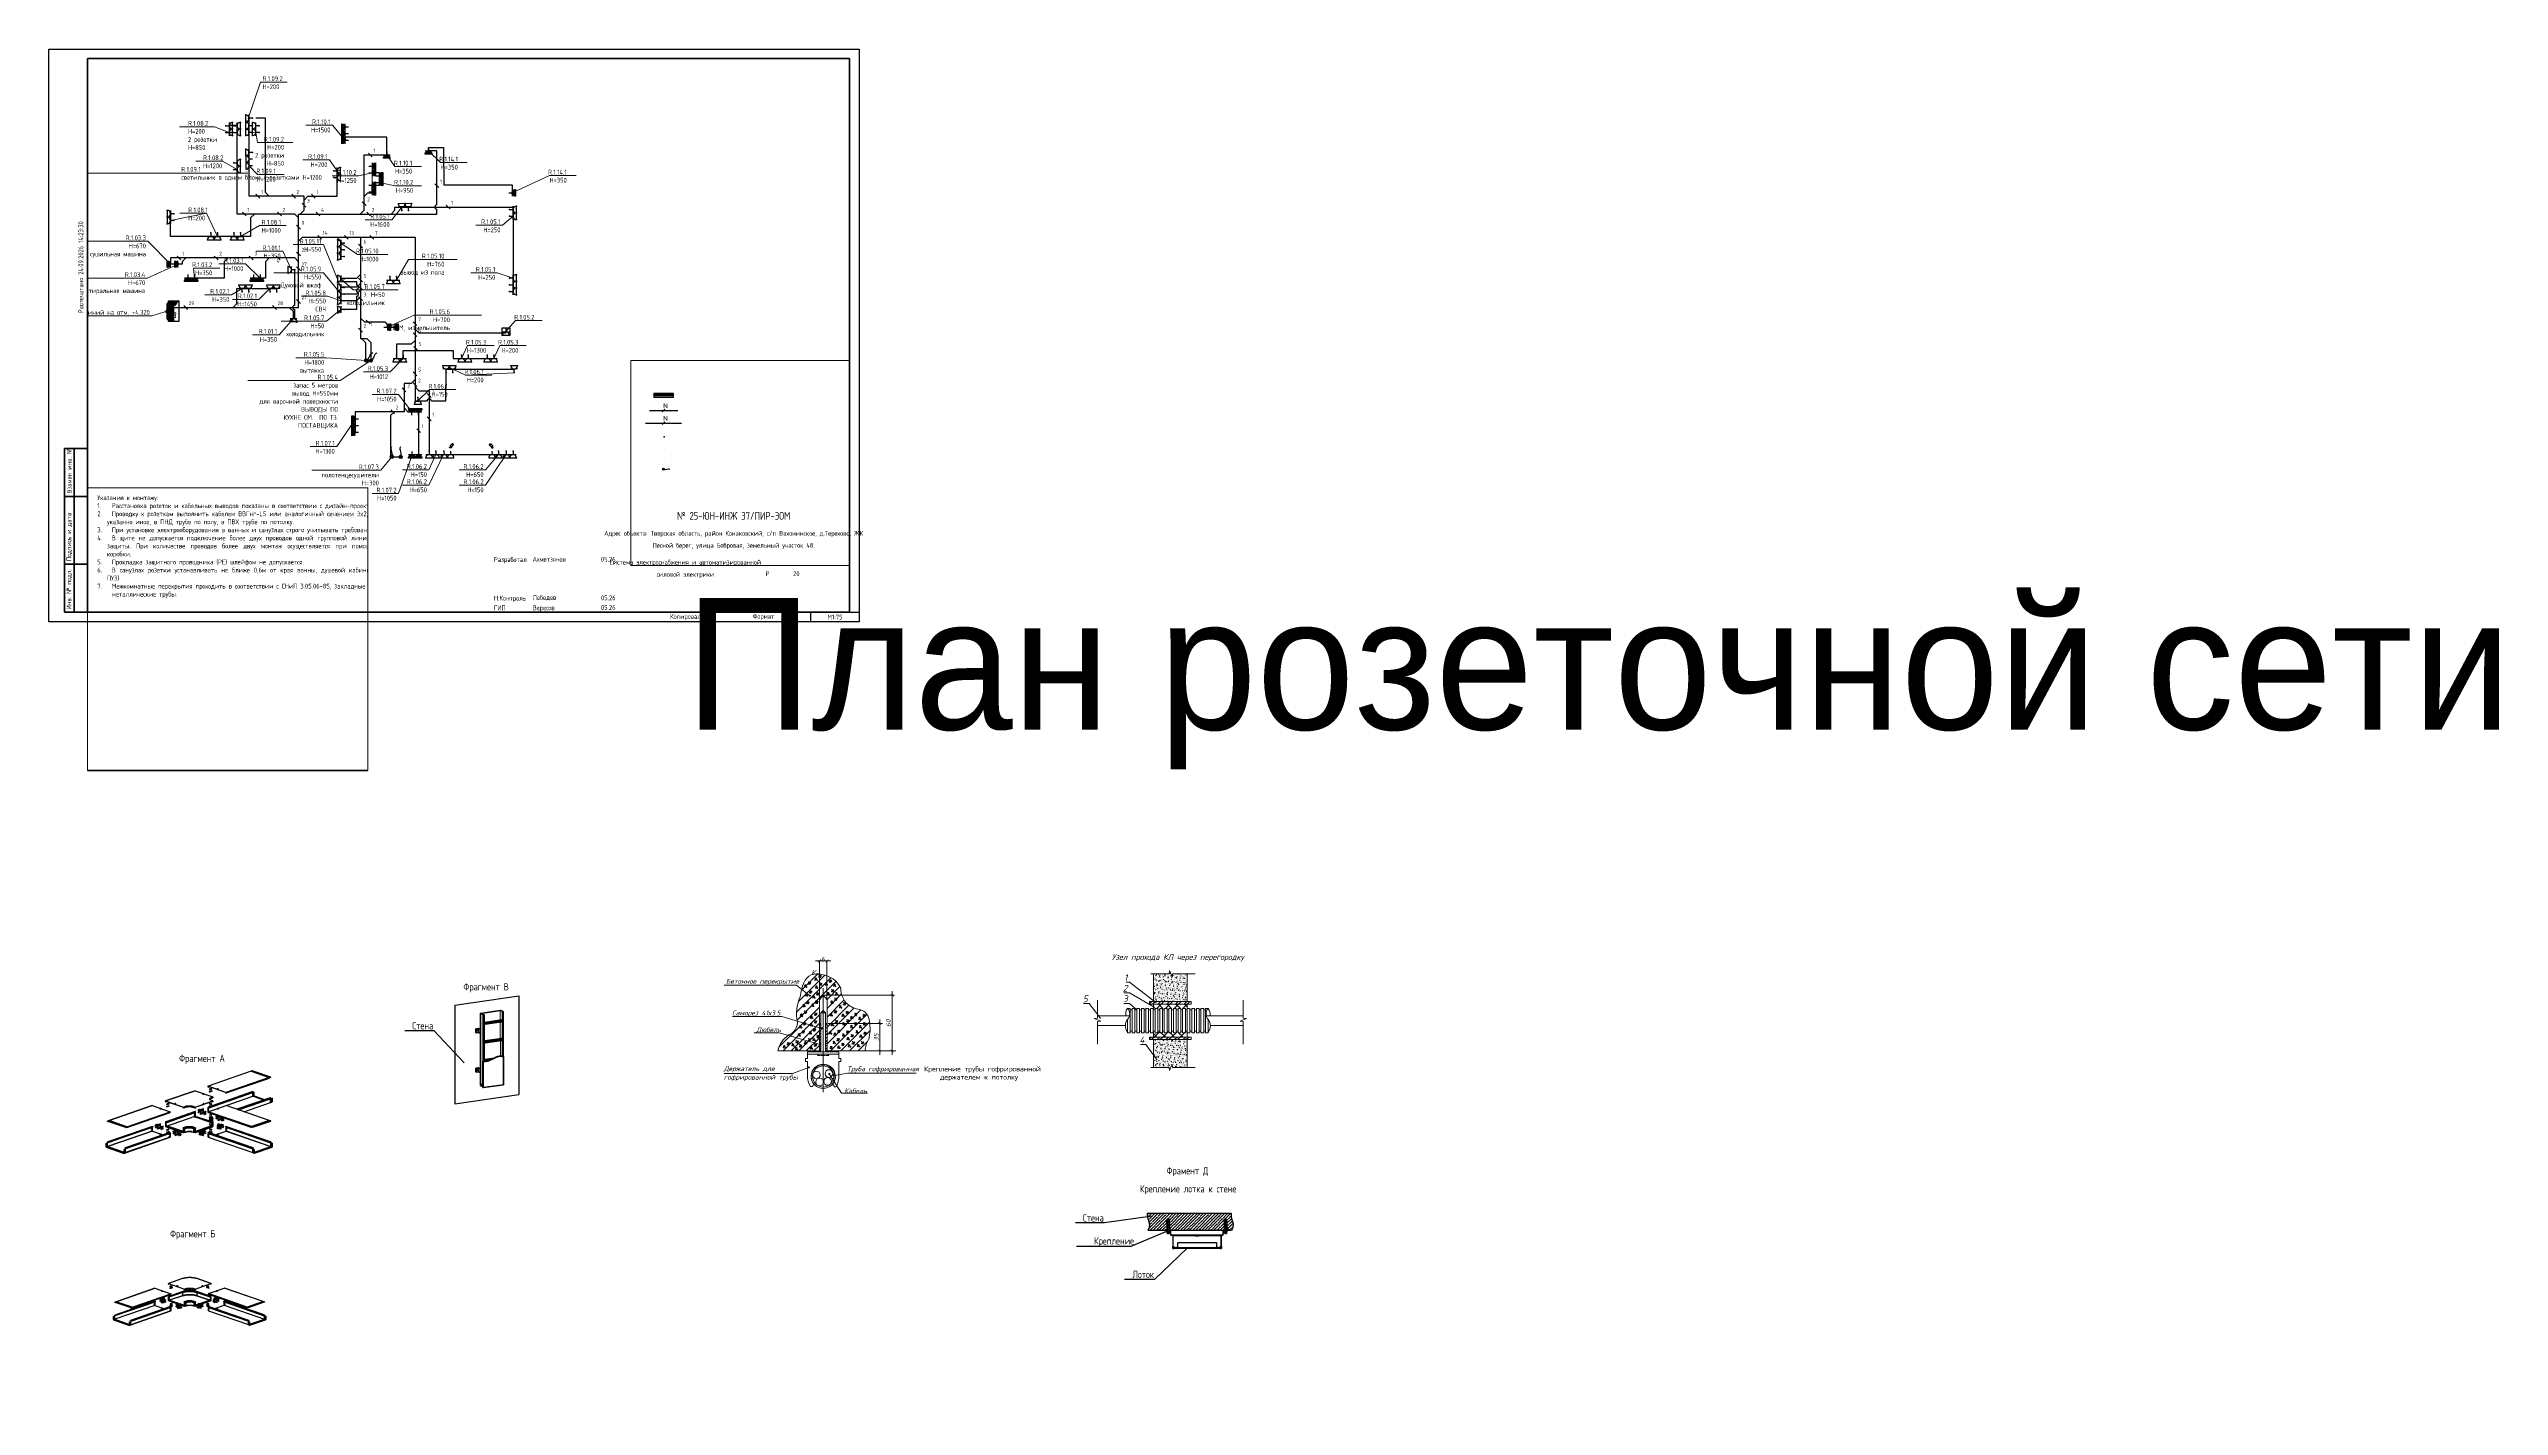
# Paper-space layout 'Розетки' of a CAD drawing. Header units: millimetres. Extents: x 0 to 1270, y -406 to 297.
# The model-space entities are those that its viewports show. They can reach past a viewport. Long polylines and large blocks are cut down to what shows.
import ezdxf
from ezdxf import colors
from ezdxf.entities.mleader import LeaderData, LeaderLine
from ezdxf.enums import TextEntityAlignment as Align
from ezdxf.math import Vec2, Vec3

# ---------------------------------------------------------------- set-up
doc = ezdxf.new("R2018")
doc.units = ezdxf.units.MM
doc.linetypes.add('JIS_02_0.7', pattern=[1.35, 0.75, -0.6])
doc.layers.add('0_UNC Defpoints ЭОМ', color=6, linetype='Continuous', plot=False)
for name, color, linetype in [('0_UNC_0 Щит', 1, 'Continuous'), ('0_UNC_2 Розетки. Трассы', 10, 'Continuous'), ('0_Рамка', 7, 'Continuous'), ('ЩР-1', 1, 'Continuous')]:
    doc.layers.add(name, color=color, linetype=linetype)
doc.layers.add('0_UNC_2 Розетки. Оборудование', color=7, linetype='Continuous', true_color=0x991b1e)
doc.layers.add('light', color=7, linetype='Continuous', lineweight=25, true_color=0x8710d1)
for name, color, linetype, lineweight in [('Основная', 1, 'Continuous', 40), ('Таблицы', 7, 'Continuous', 13), ('Тонкая', 4, 'Continuous', 15)]:
    doc.layers.add(name, color=color, linetype=linetype, lineweight=lineweight)
doc.styles.add('GOST 2.304 A', font='GOST2304A.ttf')
doc.styles.add('PDF ISOCPEUR', font='isocpeur.ttf')
doc.styles.add('PDF ISOCPEUR Italic', font='isocpeui.ttf')
doc.styles.get("Standard").update_dxf_attribs({"font": 'arial.ttf'})
doc.styles.add('Unecom', font='GOST2304A.ttf', dxfattribs={"height": 2.5})
doc.styles.add('Unecom 2', font='GOST2304A.ttf', dxfattribs={"height": 2})
doc.styles.add('СГЕНЕРИР_СТИЛЬ_1', font='')
doc.styles.add('СПДС', font='isocpeur.ttf', dxfattribs={"width": 0.8, "height": 2.5})
doc.styles.get('СГЕНЕРИР_СТИЛЬ_1').set_extended_font_data('Arial Кириллический')
pattern_1 = [(0, (-2.5674, 3.856), (0, 6.985), [5.08, -1.905]), (90, (-2.5674, 3.856), (-6.985, 4e-16), [5.08, -1.905])]

# ---------------------------------------------------------------- blocks, each defined once
blk = doc.blocks.new('*U292')
at = {"lineweight": 60, "ltscale": 10}
for p, q in [((20, 292), (415, 292)), ((20, 5), (20, 292)), ((415, 292), (415, 5)), ((8, 90), (20, 90)), ((8, 5), (8, 90)), ((13, 90), (13, 5)), ((20, 90), (20, 5)), ((20, 90), (20, 5)), ((8, 65), (20, 65)), ((8, 30), (20, 30)), ((20, 5), (8, 5)), ((415, 5), (20, 5))]:
    blk.add_line(p, q, dxfattribs=at)
at = {"layer": '0_UNC Defpoints ЭОМ', "ltscale": 10}
blk.add_lwpolyline([(420, 0), (0, 0), (0, 297), (420, 297)], close=True, dxfattribs=at)
at = {"layer": '0_UNC Defpoints ЭОМ', "lineweight": 30}
blk.add_lwpolyline([(395, 5), (420, 5), (420, 0), (395, 0)], close=True, dxfattribs=at)
at = {"char_height": 2.5, "attachment_point": 4, "rotation": 90, "style": 'Unecom'}
for s, insert, width in [('{\\fGOST type A|b0|i1|c204|p34; }Взамен инв. №', (10.5, 65), 25), (' Подпись и дата', (10.5, 30), 35), (' Инв. № подл.', (10.5, 5), 24.419)]:
    blk.add_mtext(s, dxfattribs=dict(at, insert=insert, width=width))
at = {"style": 'Unecom'}
for s, insert, char_height, width, attachment_point, line_spacing_factor in [('№ 25-ЮН-ИНЖ 37/ПИР-ЭОМ', (355, 55), 4, 120, 5, 2), ('Адрес объекта: Тверская область, район Конаковский, с/п Вахонинское, д.Терехово, ЖК Лесной берег, улица Бобровая, земельный участок 48.', (355, 42.5), 2.5, 115, 5, 1.5), ('Разработал', (230.7, 32), 2.5, 20, 4, 2), ('Ахметзянов', (250.8, 32.5), 2.5, 19.921, 4, 2), ('05.26', (290, 32.5), 2.5, 10, 5, 2), ('Система электроснабжения и автоматизированной силовой электрики', (330, 27.5), 2.5, 70, 5, 1.5), ('Р', (372.5, 25), 2.5, 15, 5, 2), ('Н.Контроль', (230.7, 12), 2.5, 20, 4, 2), ('Лебедев', (250.8, 12.5), 2.5, 19.921, 4, 2), ('05.26', (290, 12.5), 2.5, 10, 5, 2), ('ГИП', (230.7, 7.3), 2.5, 20, 4, 2), ('Вересов', (250.8, 7), 2.5, 19.921, 4, 2), ('05.26', (290, 7.5), 2.5, 10, 5, 2)]:
    blk.add_mtext(s, dxfattribs=dict(at, insert=insert, char_height=char_height, width=width, attachment_point=attachment_point, line_spacing_factor=line_spacing_factor))
at = {"char_height": 2.5, "attachment_point": 4, "style": 'Unecom'}
for s, insert, width in [('Формат  ', (364.9, 2.6), 50), ('\\pi1; ', (250, -133.2), 20), ('\\pi1; ', (250, -133.2), 20), ('\\pxi0.4; ', (250, -133.2), 20), ('\\pi1; ', (512.5, -218.3), 20), ('\\pi1; ', (512.5, -218.3), 20), ('\\pxi0.4; ', (512.5, -218.3), 20)]:
    blk.add_mtext(s, dxfattribs=dict(at, insert=insert, width=width))
at = {"style": 'Unecom'}
blk.add_attdef('ЛИСТ_№', text='', height=2.5, dxfattribs=at).set_placement((387.5, 25), align=Align.MIDDLE_CENTER)
blk.add_attdef('КОЛ-ВО_ЛИСТОВ', text='', height=2.5, dxfattribs=at).set_placement((404.7, 23.7), align=Align.CENTER)
at = {"lineweight": 30, "flags": 104}
blk.add_attdef('ОПИСАНИЕ_ЛИСТА', text='', height=2.5, dxfattribs=at).set_placement((329.9, 12.5), align=Align.MIDDLE_CENTER)
at = {"style": 'Unecom', "flags": 8}
blk.add_attdef('ФОРМАТ_БУМАГИ', (379.4, 1.3), '', height=2.5, dxfattribs=at)
at = {"layer": '0_Рамка', "style": 'СПДС', "width": 0.8}
blk.add_text('Распечатано 24.09.2026 14:23:30', height=2.5, rotation=90, dxfattribs=at).set_placement((16.5, 160), align=Align.MIDDLE_LEFT)
at = {"layer": 'Defpoints', "insert": (330, 2.5), "char_height": 2.5, "width": 70, "attachment_point": 5, "style": 'Unecom'}
blk.add_mtext('Копировал', dxfattribs=at)
blk = doc.blocks.new('Проход2')
at = {"layer": 'Таблицы'}
for points in [[(-9.7, 50.2), (-0.2, 50.2), (0, 51.9), (1.3, 48.6), (1.6, 50.2), (13.3, 50.2)], [(-7.7, 32.9), (-7.9, 33), (-20.8, 40.3), (-21.2, 40.3), (-23.7, 40.3)], [(-7, 35.3), (-7.1, 35.4), (-20.8, 45.8), (-21.2, 45.8), (-22.5, 45.8)], [(-8.3, 50.2), (-8.3, 35.8)], [(-8.3, 47.2), (-8.2, 47.3)], [(-8.2, 47), (-8.3, 47.3)], [(-8.3, 47.1), (-8.2, 47.1)], [(-8.3, 45.9), (-8.3, 45.9)], [(-8.3, 45.4), (-8.1, 45.5)], [(-8.3, 45.4), (-8.2, 45.3)], [(-8.3, 45), (-8.3, 45)], [(-8.3, 43.7), (-8.3, 43.7)], [(-8.3, 41.6), (-8.3, 41.6)], [(-8.2, 48.9), (-8.2, 48.9)], [(-8.2, 47.9), (-8.2, 47.9)], [(-8.2, 46.9), (-8.2, 46.9)], [(-8.2, 45.3), (-8.1, 45.5)], [(-8, 42.6), (-8.2, 42.6), (-8.1, 42.8)], [(-8.2, 42.6), (-8.2, 42.8)], [(-8.1, 49.9), (-8.1, 49.9)], [(-8.1, 48.3), (-8.1, 48.3)], [(-8.1, 46.9), (-8.1, 46.9)], [(-8.1, 46.4), (-8.1, 46.4)], [(-8.1, 45.9), (-8.1, 45.9)], [(-8.1, 43.7), (-7.8, 43.9)], [(-8.1, 43.7), (-7.8, 43.7)], [(-8, 39.9), (-7.8, 40)], [(-8, 39.9), (-7.8, 39.8), (-7.8, 40)], [(-8, 39.5), (-8, 39.5)], [(-7.9, 48.5), (-7.9, 48.5)], [(-7.9, 44.7), (-7.9, 44.7)], [(-7.8, 43.6), (-7.9, 43.9)], [(-7.9, 41), (-7.9, 41)], [(-7.9, 40.6), (-7.9, 40.6)], [(-7.8, 46.5), (-7.8, 46.5)], [(-7.8, 44.9), (-7.8, 44.9)], [(-7.8, 42.8), (-7.8, 42.8)], [(-7.6, 40.4), (-7.8, 40.4), (-7.6, 40.6)], [(-7.7, 40.3), (-7.8, 40.5)], [(-7.8, 39), (-7.8, 39)], [(-7.7, 50.2), (-7.7, 50.2)], [(-7.7, 45.2), (-7.7, 45.2)], [(-7.7, 43.3), (-7.7, 43.3)], [(-7.7, 40.3), (-7.5, 40.5)], [(-7.7, 40.3), (-7.4, 40.3)], [(-7.6, 47.6), (-7.4, 47.6)], [(-7.6, 47.6), (-7.5, 47.5), (-7.4, 47.6)], [(-7.5, 49.8), (-7.5, 49.8)], [(-7.5, 42.8), (-7.5, 42.8)], [(-7.5, 41.7), (-7.5, 41.7)], [(-7.5, 40.3), (-7.5, 40.5)], [(-7.4, 47.1), (-7.4, 47.1)], [(-7.4, 38.2), (-7.2, 38.3)], [(-7.3, 38.1), (-7.4, 38.3)], [(-7.4, 38.1), (-7.2, 38.1)], [(-7.1, 49.1), (-7.3, 49.1), (-7.2, 49.3)], [(-7.3, 49.1), (-7.3, 49.3)], [(-7.3, 48.1), (-7.3, 48.1)], [(-7.3, 42.1), (-7, 42.2)], [(-7.3, 42.1), (-7.1, 42), (-7, 42.1)], [(-7.3, 42.1), (-7.3, 42.1)], [(-7.2, 47.9), (-7.2, 47.9)], [(-7.2, 44.1), (-7.2, 44.1)], [(-7.2, 40.7), (-7.2, 40.7)], [(-7.2, 40.3), (-7.2, 40.3)], [(-7.2, 40.2), (-7.2, 40.2)], [(-7.1, 46.7), (-7.1, 46.7)], [(-7, 46), (-7, 46)], [(-7, 39.3), (-7, 39.3)], [(-7, 38.3), (-7, 38.3)], [(-6.9, 49.7), (-6.6, 49.8)], [(-6.9, 49.7), (-6.7, 49.6), (-6.7, 49.8)], [(-6.9, 49.4), (-6.9, 49.4)], [(-6.7, 46.9), (-6.9, 46.9), (-6.8, 47.1)], [(-6.9, 46.8), (-6.9, 47)], [(-6.9, 42.2), (-6.9, 42.2)], [(-6.9, 41.2), (-6.9, 41.2)], [(-6.9, 40.2), (-6.9, 40.2)], [(-6.9, 39), (-6.9, 39)], [(-6.9, 38.6), (-6.9, 38.6)], [(-6.8, 45.2), (-6.8, 45.2)], [(-6.8, 44.2), (-6.8, 44.2)], [(-6.8, 43.2), (-6.8, 43.2)], [(-6.8, 42.9), (-6.8, 42.9)], [(-6.7, 48.1), (-6.7, 48.1)], [(-6.7, 47.2), (-6.7, 47.2)], [(-6.7, 46.2), (-6.7, 46.2)], [(-6.7, 43.9), (-6.7, 43.9)], [(-6.7, 43.6), (-6.7, 43.6)], [(-6.6, 50.1), (-6.6, 50.1)], [(-6.6, 49.3), (-6.6, 49.3)], [(-6.6, 49.1), (-6.6, 49.1)], [(-6.6, 48.2), (-6.6, 48.2)], [(-6.5, 48.2), (-6.5, 48.2)], [(-6.5, 46.3), (-6.5, 46.3)], [(-6.3, 44.6), (-6.5, 44.7), (-6.4, 44.8)], [(-6.5, 44.6), (-6.5, 44.8)], [(-6.5, 44.2), (-6.3, 44.3), (-6.4, 44.1), (-6.5, 44.2)], [(-6.4, 41.8), (-6.4, 41.8)], [(-6.3, 47.2), (-6.3, 47.2)], [(-6.3, 40.5), (-6.3, 40.5)], [(-6.2, 48.8), (-6.2, 48.8)], [(-6.2, 45), (-6.2, 45)], [(-6.2, 41.3), (-6.2, 41.3)], [(-6.2, 38.7), (-6, 38.8)], [(-6.2, 38.7), (-6.1, 38.6), (-6, 38.8)], [(-6.1, 46.8), (-6.1, 46.8)], [(-6.1, 45.1), (-6.1, 45.1)], [(-6.1, 43.2), (-6.1, 43.2)], [(-6.1, 43.1), (-6.1, 43.1)], [(-5.9, 42.4), (-6.1, 42.4), (-5.9, 42.6)], [(-6, 42.4), (-6.1, 42.6)], [(-6.1, 39.8), (-6.1, 39.8)], [(-6.1, 39.3), (-6.1, 39.3)], [(-6.1, 38.7), (-6.1, 38.7)], [(-6, 44), (-6, 44)], [(-5.9, 49.7), (-5.9, 49.7)], [(-5.9, 45.1), (-5.9, 45.1)], [(-5.8, 49.4), (-5.8, 49.4)], [(-5.8, 46.4), (-5.6, 46.5)], [(-5.8, 46.4), (-5.7, 46.3), (-5.6, 46.4)], [(-5.7, 49.9), (-5.5, 50.2)], [(-5.7, 50), (-5.4, 50)], [(-5.7, 42), (-5.7, 42)], [(-5.5, 40.2), (-5.7, 40.2), (-5.5, 40.4)], [(-5.6, 40.2), (-5.7, 40.3)], [(-5.7, 40.1), (-5.7, 40.1)], [(-5.6, 43), (-5.6, 43)], [(-5.5, 49.9), (-5.5, 50.2)], [(-5.5, 48.4), (-5.5, 48.4)], [(-5.5, 48.2), (-5.5, 48.2)], [(-5.5, 46.6), (-5.5, 46.6)], [(-5.5, 44.4), (-5.5, 44.4)], [(-5.5, 40.9), (-5.3, 41)], [(-5.5, 40.9), (-5.4, 40.8), (-5.3, 41)], [(-5.5, 40.6), (-5.5, 40.6)], [(-5.5, 39.5), (-5.5, 39.5)], [(-5.5, 38.5), (-5.5, 38.5)], [(-5.4, 42.4), (-5.4, 42.4)], [(-5.4, 41.4), (-5.4, 41.4)], [(-5.4, 40.5), (-5.4, 40.5)], [(-5.4, 39.9), (-5.4, 39.9)], [(-5.3, 49.3), (-5.3, 49.3)], [(-5.3, 46.6), (-5.1, 46.8)], [(-5.3, 46.6), (-5.1, 46.6)], [(-5.3, 44.4), (-5.3, 44.4)], [(-5.3, 43.4), (-5.3, 43.4)], [(-5.3, 40.9), (-5.3, 40.9)], [(-5.3, 38.9), (-5.3, 38.9)], [(-5.2, 48.9), (-5, 49.1)], [(-5.1, 48.9), (-5.2, 49.1)], [(-5.2, 48.9), (-5, 48.9)], [(-5.2, 47.4), (-5.2, 47.4)], [(-5.2, 46.4), (-5.2, 46.4)], [(-5.2, 46.3), (-5.2, 46.3)], [(-5.2, 45.4), (-5.2, 45.4)], [(-5.2, 45.2), (-5.2, 45.2)], [(-5.1, 38), (-5.2, 38), (-5.1, 38.1)], [(-5.2, 37.9), (-5.2, 38.1)], [(-5.1, 49.3), (-5.1, 49.3)], [(-5.1, 48.5), (-4.9, 48.6), (-5, 48.4), (-5.1, 48.5)], [(-5.1, 48.3), (-5.1, 48.3)], [(-5.1, 46.5), (-5.1, 46.8)], [(-5.1, 43.5), (-5.1, 43.5)], [(-5, 48.1), (-5, 48.1)], [(-5, 38.8), (-5, 38.8)], [(-4.9, 46.2), (-4.9, 46.2)], [(-4.9, 44.2), (-4.9, 44.2)], [(-4.9, 43.2), (-4.7, 43.4)], [(-4.9, 43.2), (-4.7, 43.2)], [(-4.6, 46.7), (-4.8, 46.7), (-4.6, 46.9)], [(-4.7, 46.7), (-4.8, 46.8)], [(-4.8, 43), (-4.6, 43.1)], [(-4.8, 43), (-4.6, 42.9), (-4.6, 43.1)], [(-4.7, 49.5), (-4.7, 49.5)], [(-4.7, 43.1), (-4.7, 43.4)], [(-4.7, 40.5), (-4.7, 40.5)], [(-4.6, 45), (-4.6, 45)], [(-4.6, 42.1), (-4.6, 42.1)], [(-4.6, 41), (-4.6, 41)], [(-4.5, 49.1), (-4.5, 49.1)], [(-4.5, 45.3), (-4.5, 45.3)], [(-4.5, 43.1), (-4.5, 43.1)], [(-4.5, 41.6), (-4.5, 41.6)], [(-4.5, 39.8), (-4.3, 40)], [(-4.5, 39.9), (-4.3, 39.8)], [(-4.4, 49.6), (-4.4, 49.6)], [(-4.4, 47.4), (-4.4, 47.4)], [(-4.4, 47.1), (-4.4, 47.1)], [(-4.4, 46.4), (-4.4, 46.4)], [(-4.2, 44.5), (-4.4, 44.5), (-4.2, 44.6)], [(-4.3, 44.4), (-4.4, 44.6)], [(-4.4, 43.4), (-4.4, 43.4)], [(-4.4, 39.6), (-4.4, 39.6)], [(-4.3, 39.8), (-4.3, 40)], [(-4.2, 40), (-4.2, 40)], [(-4.1, 45.3), (-4.1, 45.3)], [(-4.1, 42), (-4.1, 42)], [(-4.1, 40), (-4.1, 40)], [(-4, 46.6), (-4, 46.6)], [(-4, 45.2), (-3.8, 45.3)], [(-4, 45.2), (-3.9, 45.1)], [(-3.8, 42.2), (-4, 42.3), (-3.8, 42.4)], [(-4, 39.7), (-4, 39.7)], [(-4, 38.7), (-4, 38.7)], [(-3.9, 45.1), (-3.9, 45.3)], [(-3.9, 42.6), (-3.9, 42.6)], [(-3.9, 42.2), (-3.9, 42.4)], [(-3.9, 41.6), (-3.9, 41.6)], [(-3.9, 40.6), (-3.9, 40.6)], [(-3.8, 48.5), (-3.8, 48.5)], [(-3.8, 44.7), (-3.8, 44.7)], [(-3.8, 44.6), (-3.8, 44.6)], [(-3.8, 43.6), (-3.8, 43.6)], [(-3.8, 43.3), (-3.8, 43.3)], [(-3.8, 42.2), (-3.8, 42.2)], [(-3.8, 40.9), (-3.8, 40.9)], [(-3.7, 49.3), (-3.7, 49.3)], [(-3.7, 47.5), (-3.7, 47.5)], [(-3.7, 46.6), (-3.7, 46.6)], [(-3.7, 45.6), (-3.7, 45.6)], [(-3.5, 39.8), (-3.6, 39.6), (-3.7, 39.7), (-3.5, 39.8)], [(-3.7, 38.9), (-3.7, 38.9)], [(-3.6, 49.5), (-3.6, 49.5)], [(-3.6, 48.6), (-3.6, 48.6)], [(-3.6, 48.5), (-3.6, 48.5)], [(-3.6, 47.5), (-3.6, 47.5)], [(-3.5, 43.5), (-3.5, 43.5)], [(-3.5, 41.2), (-3.5, 41.2)], [(-3.4, 40), (-3.5, 40), (-3.4, 40.2)], [(-3.5, 40), (-3.5, 40.2)], [(-3.4, 48.1), (-3.4, 48.1)], [(-3.3, 47.3), (-3.1, 47.4)], [(-3.3, 47.3), (-3.2, 47.2)], [(-3.3, 46.5), (-3.3, 46.5)], [(-3.3, 46.2), (-3.3, 46.2)], [(-3.2, 47.2), (-3.1, 47.4)], [(-3.2, 39.1), (-3.2, 39.1)], [(-2.9, 48.7), (-3.1, 48.7), (-2.9, 48.9)], [(-3.1, 40.4), (-3.1, 40.4)], [(-3, 48.7), (-3, 48.9)], [(-3, 45), (-3, 45)], [(-3, 44.4), (-3, 44.4)], [(-3, 43.4), (-3, 43.4)], [(-3, 41.8), (-2.8, 41.9)], [(-3, 41.8), (-2.9, 41.7), (-2.8, 41.9)], [(-2.9, 48.7), (-2.9, 48.7)], [(-2.9, 43.1), (-2.9, 43.1)], [(-2.8, 49.8), (-2.8, 49.8)], [(-2.8, 49.6), (-2.8, 49.6)], [(-2.8, 49.4), (-2.8, 49.4)], [(-2.8, 45.6), (-2.8, 45.6)], [(-2.8, 41.9), (-2.8, 41.9)], [(-2.8, 38.1), (-2.8, 38.1)], [(-2.7, 42.3), (-2.7, 42.3)], [(-2.6, 49.5), (-2.4, 49.6)], [(-2.6, 49.5), (-2.5, 49.4), (-2.4, 49.6)], [(-2.6, 49.5), (-2.3, 49.4)], [(-2.6, 47.4), (-2.6, 47.4)], [(-2.5, 46.5), (-2.6, 46.5), (-2.5, 46.7)], [(-2.6, 46.5), (-2.6, 46.7)], [(-2.6, 43.6), (-2.6, 43.6)], [(-2.6, 39.9), (-2.6, 39.9)], [(-2.5, 49.4), (-2.3, 49.7)], [(-2.5, 47.7), (-2.5, 47.7)], [(-2.5, 41.9), (-2.5, 41.9)], [(-2.5, 40), (-2.5, 40)], [(-2.5, 38.9), (-2.5, 38.9)], [(-2.4, 46.5), (-2.4, 46.5)], [(-2.4, 40.9), (-2.4, 40.9)], [(-2.4, 40.2), (-2.4, 40.2)], [(-2.4, 39.9), (-2.4, 39.9)], [(-2.4, 39.2), (-2.4, 39.2)], [(-2.3, 49.4), (-2.3, 49.7)], [(-2.1, 44), (-2.1, 43.9), (-2.3, 44), (-2.1, 44.1)], [(-2.3, 43.8), (-2.3, 43.8)], [(-2.3, 42.8), (-2.3, 42.8)], [(-2.3, 41.8), (-2.3, 41.8)], [(-2.2, 49.2), (-2.2, 49.2)], [(-2.2, 46.8), (-2.2, 46.8)], [(-2.2, 46.1), (-1.9, 46.1)], [(-2.2, 45.8), (-2.2, 45.8)], [(-2.2, 45.6), (-2.2, 45.6)], [(-2.2, 44.8), (-2.2, 44.8)], [(-2.1, 44.3), (-2.2, 44.3), (-2.1, 44.5)], [(-2.2, 44.5), (-2.2, 44.5)], [(-2.2, 44.2), (-2.2, 44.4)], [(-2.1, 49.9), (-2.1, 49.9)], [(-2.1, 49.7), (-2.1, 49.7)], [(-2.1, 48.7), (-2.1, 48.7)], [(-2.1, 47.8), (-2.1, 47.8)], [(-2.1, 46.1), (-1.9, 46.3)], [(-2.1, 41.2), (-2.1, 41.2)], [(-2.1, 38.8), (-2.1, 38.8)], [(-2.1, 38.1), (-2.1, 38.1)], [(-2, 48.7), (-2, 48.7)], [(-2, 45), (-2, 45)], [(-1.9, 46), (-1.9, 46.3)], [(-1.9, 43.5), (-1.9, 43.5)], [(-1.9, 43.4), (-1.9, 43.4)], [(-1.9, 38.5), (-1.7, 38.6)], [(-1.9, 38.5), (-1.8, 38.4)], [(-1.8, 48), (-1.8, 48)], [(-1.8, 42.7), (-1.5, 42.7)], [(-1.7, 42), (-1.8, 42.1), (-1.7, 42.2)], [(-1.8, 42), (-1.8, 42.2)], [(-1.8, 38.4), (-1.8, 38.6)], [(-1.7, 48.9), (-1.7, 48.9)], [(-1.7, 46.1), (-1.7, 46.1)], [(-1.7, 42.7), (-1.5, 42.9)], [(-1.6, 46.1), (-1.4, 46), (-1.4, 46.2)], [(-1.6, 41.4), (-1.6, 41.4)], [(-1.6, 40.3), (-1.6, 40.3)], [(-1.5, 46.1), (-1.4, 46.2)], [(-1.5, 45.7), (-1.5, 45.7)], [(-1.5, 42.7), (-1.5, 42.9)], [(-1.5, 40.3), (-1.5, 40.3)], [(-1.4, 46.8), (-1.4, 46.8)], [(-1.4, 44.9), (-1.4, 44.9)], [(-1.4, 39.8), (-1.3, 40)], [(-1.4, 39.8), (-1.4, 40)], [(-1.4, 39.8), (-1.2, 39.8)], [(-1.4, 39.3), (-1.1, 39.6)], [(-1.4, 39.4), (-1.1, 39.3)], [(-1.3, 43), (-1.3, 43)], [(-1.3, 39.3), (-1.3, 39.3)], [(-1.2, 49.5), (-1.2, 49.5)], [(-1.1, 40.5), (-1.2, 40.6), (-1, 40.7)], [(-1.1, 44.7), (-1.1, 44.7)], [(-1.1, 40.5), (-1, 40.7)], [(-1.1, 39.3), (-1.1, 39.6)], [(-1, 50), (-1, 50)], [(-1, 49.7), (-1, 49.7)], [(-1, 45.9), (-1, 45.9)], [(-1, 42.2), (-1, 42.2)], [(-1, 41.8), (-1, 41.8)], [(-1, 39.1), (-1, 39.1)], [(-1, 38.4), (-1, 38.4)], [(-1, 38.1), (-1, 38.1)], [(-0.8, 48.5), (-0.9, 48.6), (-0.8, 48.7)], [(-0.9, 48.5), (-0.9, 48.7)], [(-0.9, 47.7), (-0.9, 47.7)], [(-0.9, 43.9), (-0.9, 43.9)], [(-0.9, 41.1), (-0.9, 41.1)], [(-0.9, 40.2), (-0.9, 40.2)], [(-0.9, 40.1), (-0.9, 40.1)], [(-0.9, 39.9), (-0.9, 39.9)], [(-0.8, 48.3), (-0.6, 48.4)], [(-0.8, 48.3), (-0.7, 48.2), (-0.6, 48.3)], [(-0.8, 46.4), (-0.8, 46.4)], [(-0.8, 44), (-0.8, 44)], [(-0.8, 43.1), (-0.8, 43.1)], [(-0.8, 42.6), (-0.8, 42.6)], [(-0.8, 42.1), (-0.8, 42.1)], [(-0.8, 41.5), (-0.8, 41.5)], [(-0.7, 47.9), (-0.7, 47.9)], [(-0.7, 47), (-0.7, 47)], [(-0.7, 46.9), (-0.7, 46.9)], [(-0.7, 46), (-0.7, 46)], [(-0.7, 45), (-0.7, 45)], [(-0.6, 50), (-0.6, 50)], [(-0.6, 49.1), (-0.6, 49.1)], [(-0.6, 49), (-0.6, 49)], [(-0.6, 48), (-0.6, 48)], [(-0.6, 38.7), (-0.6, 38.7)], [(-0.3, 46.3), (-0.5, 46.3), (-0.4, 46.5)], [(-0.5, 46.3), (-0.5, 46.5)], [(-0.5, 42.8), (-0.3, 42.9)], [(-0.5, 42.8), (-0.4, 42.7), (-0.3, 42.9)], [(-0.5, 40.5), (-0.5, 40.5)], [(-0.4, 43.3), (-0.4, 43.3)], [(-0.3, 49), (-0.3, 49)], [(-0.3, 45.8), (-0.3, 45.8)], [(-0.3, 45.3), (-0.3, 45.3)], [(-0.3, 41.5), (-0.3, 41.5)], [(-0.2, 47.9), (-0.2, 47.9)], [(-0.2, 46), (-0.2, 46)], [(-0.2, 38.4), (-0.2, 38.4)], [(-0.1, 50.4), (0.1, 50.5)], [(-0.1, 50.4), (0, 50.3)], [(0.1, 44.1), (-0.1, 44.1), (0, 44.3)], [(-0.1, 44), (-0.1, 44.2)], [(-0.1, 42.7), (-0.1, 42.7)], [(0, 50.3), (0.1, 50.5)], [(0, 43.8), (0, 43.8)], [(0, 40.3), (0, 40.3)], [(0.1, 49.1), (0.1, 49.1)], [(0.1, 48), (0.1, 48)], [(0.2, 45), (0.4, 45)], [(0.2, 44.9), (0.4, 44.8), (0.4, 45)], [(0.2, 44.9), (0.2, 44.9)], [(0.3, 42.9), (0.3, 42.9)], [(0.5, 41.8), (0.3, 41.9), (0.4, 42)], [(0.3, 41.8), (0.3, 42)], [(0.3, 41.7), (0.3, 41.7)], [(0.4, 49.4), (0.4, 49.4)], [(0.4, 47), (0.4, 47)], [(0.5, 39.4), (0.7, 39.4), (0.7, 39.5)], [(0.5, 38.3), (0.5, 38.3)], [(0.6, 49), (0.9, 49.2)], [(0.6, 49), (0.9, 49)], [(0.6, 41.8), (0.6, 41.8)], [(0.6, 41.3), (0.6, 41.3)], [(0.6, 40.3), (0.6, 40.3)], [(0.6, 39.6), (0.6, 39.6)], [(0.6, 39.5), (0.7, 39.5)], [(0.6, 39.3), (0.6, 39.3)], [(0.6, 38.5), (0.6, 38.5)], [(0.7, 50), (0.7, 50)], [(0.7, 46.2), (0.7, 46.2)], [(0.7, 44.9), (0.7, 44.9)], [(0.7, 44.2), (0.7, 44.2)], [(0.7, 43.9), (0.7, 43.9)], [(0.7, 43.2), (0.7, 43.2)], [(0.7, 42.5), (0.7, 42.5)], [(0.7, 42.3), (0.7, 42.3)], [(0.7, 39.9), (0.7, 39.9)], [(0.9, 39.6), (0.7, 39.6), (0.8, 39.8)], [(0.8, 39.6), (0.7, 39.8)], [(0.7, 38.7), (0.7, 38.7)], [(0.9, 48.9), (0.8, 49.2)], [(0.8, 48), (0.8, 48)], [(0.8, 47.2), (0.8, 47.2)], [(0.8, 46.4), (0.8, 46.4)], [(0.8, 46.2), (0.8, 46.2)], [(0.8, 45.2), (0.8, 45.2)], [(0.8, 44.2), (0.8, 44.2)], [(0.8, 40.5), (0.8, 40.5)], [(0.9, 49.2), (0.9, 49.2)], [(0.9, 49.2), (0.9, 49.2)], [(0.9, 48.2), (0.9, 48.2)], [(0.9, 47.1), (1.1, 47.2)], [(0.9, 47.1), (1.1, 47), (1.1, 47.2)], [(1, 49), (1, 49)], [(1, 45.6), (1.2, 45.8)], [(1, 45.6), (1.3, 45.6)], [(1, 38.7), (1, 38.7)], [(1.1, 42.8), (1.1, 42.8)], [(1.4, 48.3), (1.2, 48.4), (1.3, 48.5)], [(1.2, 48.3), (1.2, 48.5)], [(1.2, 48.2), (1.2, 48.2)], [(1.3, 45.5), (1.2, 45.8)], [(1.2, 43.3), (1.2, 43.3)], [(1.3, 41.6), (1.5, 41.7), (1.4, 41.5), (1.2, 41.6)], [(1.3, 39.7), (1.3, 39.7)], [(1.4, 49.3), (1.4, 49.3)], [(1.4, 47.9), (1.4, 47.9)], [(1.4, 46), (1.4, 46)], [(1.4, 45.6), (1.4, 45.6)], [(1.4, 42.2), (1.7, 42.4)], [(1.4, 42.3), (1.7, 42.2)], [(1.4, 41.8), (1.4, 41.8)], [(1.4, 40.7), (1.4, 40.7)], [(1.5, 46.1), (1.5, 46.1)], [(1.5, 45), (1.5, 45)], [(1.8, 46.1), (1.6, 46.1), (1.7, 46.3)], [(1.7, 46.1), (1.6, 46.3)], [(1.7, 42.2), (1.6, 42.4)], [(1.6, 40.2), (1.6, 40.2)], [(1.7, 49.3), (1.9, 49.3), (1.8, 49.1), (1.7, 49.2)], [(1.7, 38.7), (1.7, 38.7)], [(1.8, 44.8), (1.8, 44.8)], [(1.8, 44), (1.8, 44)], [(1.8, 42.9), (1.8, 42.9)], [(1.8, 38.8), (2.1, 39.1)], [(1.8, 38.9), (2.1, 38.8)], [(2, 49.4), (2, 49.4)], [(2, 49.3), (2, 49.3)], [(2, 43.9), (2.2, 44.1)], [(2.1, 43.9), (2, 44)], [(2, 43.9), (2.2, 43.9)], [(2, 43.8), (2.2, 43.8)], [(2, 43.7), (2.1, 43.6), (2.2, 43.8)], [(2.1, 38.8), (2, 39.1)], [(2.1, 41.9), (2.1, 41.9)], [(2.1, 40.8), (2.1, 40.8)], [(2.1, 40.5), (2.1, 40.5)], [(2.1, 39.5), (2.1, 39.5)], [(2.1, 38.5), (2.1, 38.5)], [(2.2, 43.5), (2.2, 43.5)], [(2.2, 42.5), (2.2, 42.5)], [(2.2, 41.7), (2.2, 41.7)], [(2.2, 41.5), (2.2, 41.5)], [(2.2, 39.8), (2.2, 39.8)], [(2.3, 47.3), (2.3, 47.3)], [(2.3, 46.4), (2.3, 46.4)], [(2.3, 46.2), (2.3, 46.2)], [(2.3, 45.4), (2.3, 45.4)], [(2.3, 44.5), (2.3, 44.5)], [(2.3, 38.3), (2.5, 38.4)], [(2.3, 38.2), (2.5, 38.1), (2.5, 38.3)], [(2.4, 48.4), (2.4, 48.4)], [(2.4, 47.4), (2.4, 47.4)], [(2.4, 46.5), (2.4, 46.5)], [(2.4, 46.3), (2.4, 46.3)], [(2.4, 42.8), (2.4, 42.8)], [(2.6, 41.7), (2.4, 41.7), (2.6, 41.8)], [(2.5, 41.6), (2.4, 41.8)], [(2.4, 39), (2.4, 39)], [(2.5, 49.4), (2.5, 49.4)], [(2.5, 44.5), (2.5, 44.5)], [(2.5, 40.8), (2.5, 40.8)], [(2.5, 39.8), (2.5, 39.8)], [(2.6, 49), (2.6, 49)], [(2.6, 48.3), (2.6, 48.3)], [(2.6, 45.2), (2.6, 45.2)], [(2.6, 38.6), (2.6, 38.6)], [(2.7, 45.9), (2.9, 46)], [(2.7, 45.9), (2.8, 45.8), (2.9, 46)], [(2.8, 43.2), (2.8, 43.2)], [(3, 39.4), (2.8, 39.5), (3, 39.6)], [(2.9, 39.4), (2.8, 39.6)], [(2.9, 43.1), (2.9, 43.1)], [(2.9, 42), (2.9, 42)], [(3, 47.8), (3, 47.8)], [(3, 47.4), (3, 47.4)], [(3, 45.9), (3, 45.9)], [(3.2, 40.5), (3.2, 40.3), (3, 40.4), (3.2, 40.5)], [(3.1, 48.4), (3.1, 48.4)], [(3.1, 42.1), (3.1, 42.1)], [(3.1, 38.4), (3.1, 38.4)], [(3.2, 49.6), (3.2, 49.6)], [(3.2, 45.9), (3.2, 45.9)], [(3.2, 41), (3.2, 41)], [(3.2, 40.1), (3.2, 40.1)], [(3.5, 48.2), (3.3, 48.2), (3.5, 48.3)], [(3.4, 48.1), (3.3, 48.3)], [(3.4, 48), (3.6, 48.1)], [(3.4, 48), (3.6, 47.9), (3.6, 48.1)], [(3.4, 46.3), (3.4, 46.3)], [(3.4, 44.7), (3.4, 44.7)], [(3.4, 42.8), (3.4, 42.8)], [(3.5, 49.3), (3.5, 49.3)], [(3.5, 38.9), (3.5, 38.9)], [(3.6, 40.7), (3.6, 40.7)], [(3.6, 39.7), (3.6, 39.7)], [(3.6, 38.7), (3.6, 38.7)], [(3.9, 45.9), (3.7, 46), (3.9, 46.1)], [(3.8, 45.9), (3.7, 46.1)], [(3.7, 44.2), (3.7, 44.2)], [(3.7, 43.2), (3.7, 43.2)], [(3.7, 42.6), (4, 42.7)], [(3.7, 42.7), (3.7, 42.7)], [(3.7, 42.5), (3.9, 42.4), (4, 42.6)], [(3.7, 41.7), (3.7, 41.7)], [(3.8, 48.5), (4, 48.7)], [(3.8, 48.5), (4, 48.5)], [(3.8, 48.5), (3.8, 48.5)], [(3.8, 45.6), (3.8, 45.6)], [(3.8, 44.7), (3.8, 44.7)], [(3.8, 43.7), (3.8, 43.7)], [(3.8, 41.6), (3.8, 41.6)], [(3.8, 39.7), (3.8, 39.7)], [(3.9, 49.6), (3.9, 49.6)], [(3.9, 48.6), (3.9, 48.6)], [(3.9, 47.6), (3.9, 47.6)], [(3.9, 46.6), (3.9, 46.6)], [(4, 49.6), (4, 49.6)], [(4, 48.4), (4, 48.7)], [(4, 46.2), (4, 46.2)], [(4, 42.1), (4, 42.1)], [(4.1, 50.2), (4.2, 50.2)], [(4.1, 50.2), (4.3, 50.1), (4.3, 50.2)], [(4.3, 43.7), (4.1, 43.7), (4.3, 43.9)], [(4.2, 43.7), (4.1, 43.9)], [(4.1, 43.1), (4.1, 43.1)], [(4.1, 39.3), (4.1, 39.3)], [(4.2, 48.9), (4.2, 48.9)], [(4.2, 47.5), (4.2, 47.5)], [(4.2, 46.8), (4.2, 46.8)], [(4.2, 45.1), (4.4, 45.3)], [(4.2, 45.1), (4.4, 45.1)], [(4.2, 38.5), (4.2, 38.5)], [(4.3, 48.6), (4.3, 48.6)], [(4.3, 44.8), (4.3, 44.8)], [(4.3, 41.1), (4.3, 41.1)], [(4.3, 40.1), (4.3, 40.1)], [(4.3, 39), (4.3, 39)], [(4.4, 45), (4.4, 45.3)], [(4.4, 44.3), (4.4, 44.3)], [(4.4, 43.1), (4.4, 43.1)], [(4.5, 47.7), (4.5, 47.7)], [(4.5, 45.4), (4.5, 45.4)], [(4.7, 44.8), (4.6, 44.6), (4.5, 44.7), (4.7, 44.8)], [(4.6, 49.7), (4.6, 49.7)], [(4.6, 45.8), (4.6, 45.8)], [(4.6, 41.7), (4.8, 42)], [(4.6, 41.8), (4.8, 41.7)], [(4.7, 41.5), (4.6, 41.5), (4.7, 41.7)], [(4.6, 41.4), (4.6, 41.6)], [(4.8, 43.3), (4.8, 43.3)], [(4.8, 41.7), (4.8, 42)], [(4.8, 40), (4.8, 40)], [(4.8, 39.2), (5, 39.3)], [(4.8, 39.2), (4.9, 39.1), (5, 39.3)], [(4.8, 38.7), (4.8, 38.7)], [(4.9, 49.9), (4.9, 49.9)], [(4.9, 46.2), (4.9, 46.2)], [(4.9, 42.4), (4.9, 42.4)], [(5, 50.2), (5, 50.2)], [(5, 50.2), (5.2, 50.2)], [(5, 48.7), (5, 48.7)], [(5, 44.7), (5, 44.7)], [(5, 42.7), (5, 42.7)], [(5.1, 39.2), (5, 39.3), (5.1, 39.4)], [(5, 39.2), (5, 39.4)], [(5, 38.3), (5.2, 38.6)], [(5, 38.4), (5.2, 38.3)], [(5.1, 50.2), (5.1, 50.2)], [(5.1, 49.3), (5.1, 49.3)], [(5.1, 41.2), (5.1, 41.2)], [(5.1, 40.9), (5.1, 40.9)], [(5.1, 40.2), (5.1, 40.2)], [(5.1, 39.9), (5.1, 39.9)], [(5.1, 38.9), (5.1, 38.9)], [(5.2, 46.9), (5.4, 46.9)], [(5.2, 46.8), (5.3, 46.7), (5.4, 46.9)], [(5.2, 45.5), (5.2, 45.5)], [(5.2, 43.9), (5.2, 43.9)], [(5.2, 42.9), (5.2, 42.9)], [(5.2, 41.9), (5.2, 41.9)], [(5.2, 38.3), (5.2, 38.6)], [(5.3, 46.6), (5.3, 46.6)], [(5.3, 45.8), (5.3, 45.8)], [(5.3, 44.9), (5.3, 44.9)], [(5.4, 48.8), (5.4, 48.8)], [(5.4, 48), (5.6, 48.2)], [(5.5, 48), (5.4, 48.1)], [(5.4, 48), (5.6, 48)], [(5.4, 47.8), (5.4, 47.8)], [(5.4, 46.8), (5.4, 46.8)], [(5.4, 41.6), (5.4, 41.6)], [(5.4, 39.6), (5.4, 39.6)], [(5.4, 39.1), (5.4, 39.1)], [(5.5, 49.8), (5.5, 49.8)], [(5.5, 46.2), (5.5, 46.2)], [(5.5, 41.4), (5.7, 41.4)], [(5.5, 41.4), (5.7, 41.3), (5.7, 41.4)], [(5.6, 44.5), (5.6, 44.5)], [(5.7, 49.8), (5.7, 49.8)], [(5.8, 48.9), (5.8, 48.9)], [(6, 45.7), (5.8, 45.8), (6, 45.9)], [(5.8, 41.3), (5.8, 41.3)], [(5.8, 38.5), (5.8, 38.5)], [(6.1, 49.1), (6.1, 48.9), (5.9, 49), (6.1, 49.1)], [(5.9, 47.1), (5.9, 47.1)], [(5.9, 45.7), (5.9, 45.9)], [(5.9, 43.4), (5.9, 43.4)], [(5.9, 43.1), (5.9, 43.1)], [(5.9, 42.4), (5.9, 42.4)], [(5.9, 39.6), (5.9, 39.6)], [(6, 48.9), (6, 48.9)], [(6, 46.7), (6, 46.7)], [(6, 45.1), (6, 45.1)], [(6, 41.4), (6, 41.4)], [(6.1, 47.8), (6.1, 47.8)], [(6.1, 47.7), (6.1, 47.7)], [(6.2, 45.8), (6.2, 45.8)], [(6.2, 43.5), (6.5, 43.6)], [(6.2, 43.5), (6.4, 43.4)], [(6.2, 40.3), (6.2, 40.3)], [(6.4, 43.5), (6.3, 43.5), (6.4, 43.7)], [(6.3, 43.5), (6.3, 43.7)], [(6.4, 45.7), (6.4, 45.7)], [(6.4, 43.4), (6.4, 43.6)], [(6.4, 40), (6.4, 40)], [(6.5, 44.6), (6.5, 44.6)], [(6.5, 38.2), (6.5, 38.2)], [(6.6, 50.2), (6.6, 50.2)], [(6.6, 46.5), (6.6, 46.5)], [(6.6, 42.7), (6.6, 42.7)], [(6.6, 42.7), (6.6, 42.7)], [(6.6, 42.5), (6.6, 42.5)], [(6.6, 40.1), (6.6, 40.1)], [(6.6, 39.1), (6.6, 39.1)], [(6.6, 39), (6.6, 39)], [(6.6, 38.2), (6.6, 38.2)], [(6.7, 49.2), (6.7, 49.2)], [(6.7, 43.6), (6.7, 43.6)], [(6.7, 42.1), (6.7, 42.1)], [(6.9, 41.3), (6.7, 41.3), (6.8, 41.5)], [(6.7, 41.3), (6.7, 41.4)], [(6.7, 41.1), (6.7, 41.1)], [(6.8, 48.9), (6.8, 48.9)], [(6.8, 47.8), (6.8, 47.8)], [(6.8, 45.1), (6.8, 45.1)], [(6.8, 44.1), (6.8, 44.1)], [(6.8, 43.1), (6.8, 43.1)], [(6.9, 48), (7.2, 48)], [(6.9, 48), (6.9, 48)], [(6.9, 47), (6.9, 47)], [(6.9, 46.1), (6.9, 46.1)], [(6.9, 41.5), (6.9, 41.5)], [(7, 50), (7, 50)], [(7, 49), (7, 49)], [(7, 48), (7.2, 48.2)], [(7.1, 45.6), (7, 45.7), (7.2, 45.7)], [(7, 41.5), (7, 41.5)], [(7, 39.6), (7, 39.6)], [(7.1, 46.8), (7.1, 46.8)], [(7.1, 46.1), (7.1, 46.1)], [(7.1, 45.6), (7.2, 45.7)], [(7.3, 39.1), (7.1, 39.1), (7.2, 39.2)], [(7.1, 39), (7.1, 39.2)], [(7.3, 50), (7.2, 50), (7.3, 50.2)], [(7.2, 50), (7.2, 50.2)], [(7.2, 47.9), (7.2, 48.2)], [(7.2, 38.3), (7.2, 38.3)], [(7.3, 48.8), (7.3, 48.8)], [(7.3, 44.6), (7.6, 44.8)], [(7.3, 44.6), (7.6, 44.6)], [(7.3, 40.2), (7.5, 40.3)], [(7.3, 40.2), (7.4, 40.1), (7.5, 40.2)], [(7.3, 39.4), (7.3, 39.4)], [(7.4, 44.7), (7.4, 44.7)], [(7.4, 43.7), (7.4, 43.7)], [(7.4, 38.4), (7.4, 38.4)], [(7.5, 43), (7.5, 43)], [(7.6, 50.1), (7.6, 50.1)], [(7.6, 49), (7.6, 49)], [(7.7, 47.8), (7.6, 47.8), (7.7, 48)], [(7.6, 47.8), (7.6, 48)], [(7.6, 47.4), (7.6, 47.4)], [(7.6, 44.6), (7.6, 44.8)], [(7.6, 43.7), (7.6, 43.7)], [(7.6, 39.9), (7.6, 39.9)], [(7.7, 49.2), (7.7, 49.2)], [(7.7, 47.8), (7.9, 47.9)], [(7.7, 47.8), (7.8, 47.7)], [(7.7, 47.6), (7.7, 47.6)], [(7.7, 45.7), (7.7, 45.7)], [(7.7, 45.4), (7.7, 45.4)], [(7.7, 42.7), (7.7, 42.7)], [(7.7, 41.7), (7.7, 41.7)], [(7.7, 41.2), (8, 41.5)], [(7.7, 41.3), (8, 41.2)], [(7.8, 47.7), (7.9, 47.9)], [(7.9, 48), (7.9, 48)], [(8, 41.2), (7.9, 41.5)], [(8.1, 45.6), (8, 45.6), (8.1, 45.8)], [(8, 45.6), (8, 45.7)], [(8, 42.3), (8.2, 42.4), (8.1, 42.2), (8, 42.3)], [(8, 39.9), (8, 39.9)], [(8, 39.5), (8, 39.5)], [(8.1, 44.5), (8.1, 44.5)], [(8.1, 40.6), (8.1, 40.6)], [(8.1, 39.4), (8.1, 39.4)], [(8.1, 38.4), (8.1, 38.4)], [(8.2, 45.9), (8.2, 45.9)], [(8.2, 44.8), (8.2, 44.8)], [(8.2, 42.6), (8.2, 42.6)], [(8.2, 42.3), (8.2, 42.3)], [(8.2, 41.3), (8.2, 41.3)], [(8.2, 40.3), (8.2, 40.3)], [(8.3, 50.2), (8.3, 50.2)], [(8.3, 49.1), (8.3, 49.1)], [(8.3, 46.8), (8.3, 46.8)], [(8.3, 44.3), (8.3, 44.3)], [(8.3, 43.3), (8.3, 43.3)], [(8.3, 43), (8.3, 43)], [(8.3, 39.3), (8.3, 39.3)], [(8.6, 50), (8.6, 49.8), (8.4, 50), (8.6, 50)], [(8.4, 47.2), (8.4, 47.2)], [(8.4, 46.3), (8.4, 46.3)], [(8.4, 45.3), (8.4, 45.3)], [(8.6, 43.3), (8.4, 43.4), (8.5, 43.5)], [(8.4, 43.3), (8.4, 43.5)], [(8.4, 38.5), (8.4, 38.5)], [(8.5, 50.2), (8.5, 50.2)], [(8.5, 49.2), (8.5, 49.2)], [(8.5, 48.2), (8.5, 48.2)], [(8.5, 43.8), (8.5, 43.8)], [(8.5, 41.4), (8.5, 41.4)], [(8.6, 39.5), (8.6, 39.5)], [(8.7, 49.2), (8.7, 49.2)], [(8.7, 46), (8.7, 46)], [(8.7, 44.5), (8.9, 44.6)], [(8.7, 44.5), (8.9, 44.4), (8.9, 44.5)], [(8.8, 41.7), (8.8, 41.7)], [(9, 41.1), (8.8, 41.1), (8.9, 41.3)], [(8.8, 41.1), (8.8, 41.3)], [(8.8, 40.6), (8.8, 40.6)], [(8.9, 48.7), (8.9, 48.7)], [(9, 47.1), (9, 47.1)], [(9, 46), (9, 46)], [(9, 38.3), (9, 38.3)], [(9.1, 42.9), (9.1, 42.9)], [(9.1, 39.6), (9.1, 39.6)], [(9.1, 39), (9.2, 39)], [(9.1, 39), (9.2, 38.9)], [(9.2, 50.2), (9.2, 35.8)], [(-35.9, 27.1), (-36, 27.3), (-41.6, 34.8), (-42, 34.8), (-44.6, 34.8)], [(-37.3, 36.6), (-37.3, 27.2), (-39, 27), (-35.7, 25.7), (-37.3, 25.4), (-37.3, 13.7)], [(-20.7, 28.5), (-37.3, 28.5)], [(-16.8, 31.5), (-16.9, 31.6), (-20.8, 34.8), (-21.2, 34.8), (-23.7, 34.8)], [(-21.8, 32.3), (-20.4, 32.3), (-20.4, 26), (-20.4, 19.6), (-21.8, 19.6), (-21.8, 26), (-21.8, 26.4)], [(-19.4, 20.4), (-20.4, 20.4), (-20.4, 26), (-20.4, 31.5), (-19.4, 31.5)], [(-18, 20.4), (-18, 26), (-18, 19.6), (-19.4, 19.6), (-19.4, 26), (-19.4, 32.3), (-18, 32.3), (-18, 26), (-18, 31.5), (-17, 31.5)], [(-18, 31.5), (-18, 26), (-18, 20.4), (-17, 20.4)], [(-14.6, 20.4), (-15.6, 20.4), (-15.6, 26), (-15.6, 19.6), (-17, 19.6), (-17, 26), (-17, 32.3), (-15.6, 32.3), (-15.6, 26), (-15.6, 31.5), (-14.6, 31.5)], [(-13.2, 20.4), (-13.2, 26), (-13.2, 19.6), (-14.6, 19.6), (-14.6, 26), (-14.6, 32.3), (-13.2, 32.3), (-13.2, 26), (-13.2, 31.5), (-12.3, 31.5)], [(-13.2, 31.5), (-13.2, 26), (-13.2, 20.4), (-12.3, 20.4)], [(-9.9, 20.4), (-10.9, 20.4), (-10.9, 26), (-10.9, 19.6), (-12.3, 19.6), (-12.3, 26), (-12.3, 32.3), (-10.9, 32.3), (-10.9, 26), (-10.9, 31.5), (-9.9, 31.5)], [(-10.4, 34.5), (-9.8, 35.1), (-9.1, 35.8)], [(-8.5, 20.4), (-8.5, 26), (-8.5, 19.6), (-9.9, 19.6), (-9.9, 26), (-9.9, 32.3), (-8.5, 32.3), (-8.5, 26), (-8.5, 31.5), (-7.5, 31.5)], [(-8.8, 34.5), (-7.5, 35.8)], [(-8.5, 31.5), (-8.5, 26), (-8.5, 20.4), (-7.5, 20.4)], [(-8.3, 34.5), (-8.3, 32.3)], [(-7.9, 32.3), (-8.3, 32.7)], [(-8, 37.2), (-8, 37.2)], [(-8, 36), (-8, 36)], [(-7.7, 37.4), (-7.7, 37.4)], [(-7.7, 36.3), (-7.7, 36.3)], [(-7.5, 37.5), (-7.5, 37.5)], [(-5.1, 20.4), (-6.1, 20.4), (-6.1, 26), (-6.1, 19.6), (-7.5, 19.6), (-7.5, 26), (-7.5, 32.3), (-6.1, 32.3), (-6.1, 26), (-6.1, 31.5), (-5.1, 31.5)], [(-7.3, 36.9), (-7, 37.2)], [(-7.3, 37), (-7, 36.9)], [(-7.2, 36.6), (-7.2, 36.6)], [(-7, 36.9), (-7.1, 37.1)], [(-7.1, 36.3), (-7.1, 36.3)], [(-7, 37.3), (-7, 37.3)], [(-6.8, 35.9), (-7, 35.9), (-6.8, 36.1)], [(-6.9, 35.9), (-7, 36.1)], [(-6.9, 37.5), (-6.9, 37.5)], [(-6.9, 36.6), (-6.7, 36.7), (-6.8, 36.5), (-6.9, 36.6)], [(-6.8, 37.1), (-6.8, 37.1)], [(-6.6, 36.5), (-6.6, 36.5)], [(-6.5, 35.9), (-6.5, 35.9)], [(-6.5, 32.3), (-4.3, 34.5), (-3, 35.8)], [(-6.2, 37.5), (-6.2, 37.5)], [(-5.9, 37.4), (-5.9, 37.4)], [(-5.9, 34.5), (-4.6, 35.8)], [(-5.8, 37.7), (-5.8, 37.7)], [(-3.4, 32.3), (-5.7, 34.5)], [(-5.6, 36.5), (-5.6, 36.5)], [(-5.5, 37.5), (-5.5, 37.5)], [(-5.5, 36.9), (-5.5, 36.9)], [(-5.2, 37), (-5.2, 37)], [(-3.7, 20.4), (-3.7, 26), (-3.7, 19.6), (-5.1, 19.6), (-5.1, 26), (-5.1, 32.3), (-3.7, 32.3), (-3.7, 26), (-3.7, 31.5), (-2.8, 31.5)], [(-4.9, 35.9), (-4.9, 35.9)], [(-4.8, 35.8), (-4.7, 35.9)], [(-4.8, 35.8), (-4.8, 35.9)], [(-4.7, 36.7), (-4.7, 36.7)], [(-4.5, 37.8), (-4.5, 37.8)], [(-4.4, 37.6), (-4.2, 37.6)], [(-4.4, 37.5), (-4.3, 37.4), (-4.2, 37.6)], [(-4.4, 35.9), (-4.4, 35.9)], [(-4.3, 37.4), (-4.3, 37.4)], [(-4.1, 36.4), (-3.9, 36.7)], [(-4.1, 36.7), (-4.1, 36.7)], [(-4.1, 36.5), (-3.9, 36.4)], [(-4, 37.7), (-4, 37.7)], [(-4, 36.8), (-4, 36.8)], [(-3.9, 37.9), (-3.9, 37.9)], [(-3.9, 36.4), (-3.9, 36.7)], [(-3.8, 37.2), (-3.8, 37.2)], [(-3.7, 37), (-3.7, 37)], [(-3.7, 31.5), (-3.7, 26), (-3.7, 20.4), (-2.8, 20.4)], [(-3.2, 38), (-3.2, 38)], [(-3, 37.8), (-3.1, 37.8), (-3, 38)], [(-3.1, 37.7), (-3.1, 37.9)], [(-2.8, 37), (-2.8, 37)], [(-0.4, 20.4), (-1.3, 20.4), (-1.3, 26), (-1.3, 19.6), (-2.8, 19.6), (-2.8, 26), (-2.8, 32.3), (-1.3, 32.3), (-1.3, 26), (-1.3, 31.5), (-0.4, 31.5)], [(-2.7, 37.3), (-2.7, 37.3)], [(-2.7, 36.3), (-2.5, 36.4)], [(-2.7, 36.3), (-2.5, 36.2), (-2.5, 36.4)], [(-2.6, 36.2), (-2.6, 36.2)], [(-2.6, 35.9), (-2.6, 35.9)], [(-2.5, 37.9), (-2.5, 37.9)], [(-2.5, 36.9), (-2.5, 36.9)], [(-2.1, 37.5), (-2.1, 37.5)], [(-2.1, 36.9), (-2.1, 36.9)], [(-2.1, 32.3), (0.2, 34.5), (1.5, 35.8)], [(-1.8, 36.1), (-1.8, 36.1)], [(-1.4, 34.5), (-0.1, 35.8)], [(1.1, 32.3), (-1.2, 34.5)], [(-1.1, 37.2), (-1.1, 37.2)], [(-1.1, 36.1), (-1.1, 36.1)], [(-1, 37.6), (-0.9, 37.8)], [(-1, 37.6), (-1, 37.7)], [(-1, 37.6), (-0.8, 37.6)], [(-1, 37.2), (-1, 37.2)], [(-1, 37.1), (-1, 37.1)], [(-1, 35.9), (-0.7, 36.2)], [(-1, 36.2), (-1, 36.2)], [(-1, 36), (-0.7, 35.9)], [(-0.9, 36.5), (-0.9, 36.5)], [(-0.7, 35.9), (-0.8, 36.2)], [(-0.5, 36.8), (-0.5, 36.8)], [(2, 20.4), (1, 20.4), (1, 26), (1, 19.6), (-0.4, 19.6), (-0.4, 26), (-0.4, 32.3), (1, 32.3), (1, 26), (1, 31.5), (2, 31.5)], [(-0.3, 37.8), (-0.3, 37.8)], [(-0.2, 37.3), (0, 37.4), (0, 37.2), (-0.2, 37.3)], [(-0.2, 37.3), (-0.2, 37.3)], [(0.1, 36.3), (0.1, 36.3)], [(0.4, 36.3), (0.4, 36.3)], [(0.5, 37.3), (0.5, 37.3)], [(0.5, 37.2), (0.5, 37.2)], [(0.8, 36.7), (0.8, 36.7)], [(0.9, 37.5), (0.9, 37.5)], [(1.3, 37.4), (1.1, 37.4), (1.3, 37.6)], [(1.2, 37.4), (1.1, 37.6)], [(1.1, 36.8), (1.1, 36.8)], [(1.4, 38.1), (1.4, 38.1)], [(1.6, 36.1), (1.8, 36.2)], [(1.6, 36.1), (1.7, 36), (1.8, 36.2)], [(2, 37.6), (2, 37.6)], [(2, 37.1), (2, 37.1)], [(2, 36.6), (2, 36.6)], [(2, 36.6), (2, 36.6)], [(4.4, 20.4), (3.4, 20.4), (3.4, 26), (3.4, 19.6), (2, 19.6), (2, 26), (2, 32.3), (3.4, 32.3), (3.4, 26), (3.4, 31.5), (4.4, 31.5)], [(2.4, 32.3), (4.7, 34.5), (6, 35.8)], [(2.5, 37), (2.5, 37)], [(2.7, 36.7), (2.7, 36.7)], [(2.7, 36.6), (2.7, 36.6)], [(2.8, 37.7), (2.8, 37.7)], [(3.1, 34.5), (4.4, 35.8)], [(3.4, 37.2), (3.2, 37.2), (3.4, 37.4)], [(3.3, 37.2), (3.3, 37.4)], [(5.6, 32.3), (3.3, 34.5)], [(3.5, 37.8), (3.5, 37.8)], [(3.5, 37.7), (3.5, 37.7)], [(3.5, 36.8), (3.5, 36.8)], [(3.6, 37), (3.6, 37)], [(3.9, 36.8), (3.9, 36.8)], [(4.1, 37.1), (4.3, 37.1)], [(4.1, 37.1), (4.2, 37), (4.3, 37.1)], [(4.3, 37.3), (4.3, 37.3)], [(4.3, 36.6), (4.3, 36.6)], [(6.8, 20.4), (5.8, 20.4), (5.8, 26), (5.8, 19.6), (4.4, 19.6), (4.4, 26), (4.4, 32.3), (5.8, 32.3), (5.8, 26), (5.8, 31.5), (6.8, 31.5)], [(4.6, 38), (4.6, 38)], [(4.9, 35.9), (4.9, 35.9)], [(5, 37.9), (5, 37.9)], [(5, 37), (5, 37)], [(5, 36), (5, 36)], [(5.2, 37), (5.2, 37)], [(5.5, 37), (5.4, 37), (5.5, 37.2)], [(5.4, 37), (5.4, 37.2)], [(5.7, 37), (5.7, 37)], [(5.7, 36), (5.7, 36)], [(5.8, 36.6), (5.8, 36.6)], [(5.8, 35.9), (6.1, 36)], [(5.8, 35.9), (5.9, 35.8)], [(5.9, 35.9), (5.9, 35.9)], [(6, 37.6), (6, 37.6)], [(6, 35.8), (6.1, 35.9)], [(6.5, 37.2), (6.5, 37.2)], [(6.5, 37.1), (6.5, 37.1)], [(6.5, 36.2), (6.5, 36.2)], [(6.6, 38), (6.8, 38.1), (6.7, 37.9), (6.6, 38)], [(6.8, 36.9), (6.8, 36.9)], [(6.8, 36.1), (6.8, 36.1)], [(9.1, 20.4), (8.2, 20.4), (8.2, 26), (8.2, 19.6), (6.8, 19.6), (6.8, 26), (6.8, 32.3), (8.2, 32.3), (8.2, 26), (8.2, 31.5), (9.1, 31.5)], [(6.9, 32.3), (9.2, 34.5), (10.5, 35.8)], [(7.4, 36.5), (7.4, 36.5)], [(7.7, 36.8), (7.5, 36.9), (7.6, 37)], [(7.5, 36.8), (7.5, 37)], [(7.6, 37.3), (7.6, 37.3)], [(7.6, 36.2), (7.6, 36.2)], [(7.6, 34.5), (8.9, 35.8)], [(7.7, 37.9), (7.7, 37.9)], [(9.2, 33.1), (7.8, 34.5)], [(8, 36.4), (8, 36.4)], [(8.1, 37.8), (8.4, 38.1)], [(8.1, 37.9), (8.4, 37.8)], [(8.1, 37.4), (8.1, 37.4)], [(8.4, 37.8), (8.3, 38.1)], [(8.3, 36.8), (8.6, 36.9)], [(8.3, 36.8), (8.5, 36.7), (8.5, 36.9)], [(8.4, 36.8), (8.4, 36.8)], [(8.7, 36.4), (8.7, 36.4)], [(9, 36.4), (9, 36.4)], [(11.5, 20.4), (10.6, 20.4), (10.6, 26), (10.6, 19.6), (9.1, 19.6), (9.1, 26), (9.1, 32.3), (10.6, 32.3), (10.6, 26), (10.6, 31.5), (11.5, 31.5)], [(9.2, 34.5), (9.2, 32.3)], [(13.9, 20.4), (13, 20.4), (13, 26), (13, 19.6), (11.5, 19.6), (11.5, 26), (11.5, 32.3), (13, 32.3), (13, 26), (13, 31.5), (13.9, 31.5)], [(16.3, 20.4), (15.3, 20.4), (15.3, 26), (15.3, 19.6), (13.9, 19.6), (13.9, 26), (13.9, 32.3), (15.3, 32.3), (15.3, 26), (15.3, 31.5), (16.3, 31.5)], [(18.7, 20.4), (17.7, 20.4), (17.7, 26), (17.7, 19.6), (16.3, 19.6), (16.3, 26), (16.3, 32.3), (17.7, 32.3), (17.7, 26), (17.7, 31.5), (18.7, 31.5)], [(20.1, 26.4), (20.1, 26), (20.1, 19.6), (18.7, 19.6), (18.7, 26), (18.7, 32.3), (20.1, 32.3)], [(19, 28.5), (38.2, 28.5)], [(38.2, 36.6), (38.2, 27.2), (39.9, 27), (36.7, 25.7), (38.2, 25.4), (38.2, 13.7)], [(-22.9, 23.4), (-37.3, 23.4)], [(-22.1, 20.4), (-21.8, 20.4)], [(-6.6, 5.8), (-6.7, 5.9), (-12.3, 13.5), (-12.8, 13.5), (-15, 13.5)], [(-10.4, 16.5), (-9.5, 17.4)], [(-9.3, 16.1), (-8, 17.4), (-5.3, 20)], [(-8.3, 17.4), (-8.3, 20)], [(-6.5, 17.4), (-8.3, 19.2)], [(-8.3, 1.7), (-8.3, 16.1)], [(-8.3, 14.5), (-8.3, 14.5)], [(-8.1, 13.7), (-7.9, 13.8)], [(-8.1, 13.7), (-8, 13.5), (-7.9, 13.7)], [(-8, 14.7), (-8, 14.7)], [(-8, 13.9), (-8, 13.9)], [(-7.9, 15.6), (-7.9, 15.6)], [(-7.9, 14.6), (-7.9, 14.6)], [(-7.9, 13.6), (-7.9, 13.6)], [(-7.9, 12.7), (-7.9, 12.7)], [(-7.7, 16), (-7.7, 16)], [(-7.7, 13.8), (-7.5, 14)], [(-7.7, 13.8), (-7.5, 13.8)], [(-7.5, 13.7), (-7.5, 14)], [(-7.4, 15.8), (-7.2, 15.9)], [(-7.4, 15.8), (-7.3, 15.7), (-7.2, 15.9)], [(-7.3, 14.1), (-7.3, 14.1)], [(-7.3, 12.9), (-7.3, 12.9)], [(-7.2, 15.1), (-7.2, 15.1)], [(-7.1, 15.6), (-7.1, 15.6)], [(-6.9, 14), (-7.1, 14), (-7, 14.2)], [(-7.1, 14), (-7.1, 14.2)], [(-6.9, 13), (-6.9, 13)], [(-6.7, 14.5), (-6.7, 14.5)], [(-6.4, 16.1), (-5, 17.4)], [(-6.4, 14.8), (-6.4, 14.8)], [(-6.4, 13.8), (-6.4, 13.8)], [(-6.4, 12.8), (-6.4, 12.8)], [(-6.3, 15.8), (-6.3, 15.8)], [(-6.3, 15), (-6.3, 15)], [(-6.2, 13.1), (-6.2, 13.1)], [(-6.2, 13), (-6.2, 13)], [(-6.1, 16), (-6.1, 16)], [(-6.1, 14.2), (-6.1, 14.2)], [(-5.7, 12.9), (-5.7, 12.9)], [(-5.6, 14.6), (-5.4, 14.7)], [(-5.6, 14.6), (-5.5, 14.5), (-5.4, 14.7)], [(-5.6, 14.4), (-5.6, 14.4)], [(-5.5, 15.6), (-5.5, 15.6)], [(-5.2, 16), (-5.4, 16), (-5.4, 16.1), (-5.4, 16)], [(-5.4, 15.3), (-5.4, 15.3)], [(-5.4, 14.3), (-5.4, 14.3)], [(-5.1, 14.4), (-5.1, 14.4)], [(-5.1, 13.2), (-5.1, 13.2)], [(-4.8, 13.8), (-5, 13.8), (-4.8, 14)], [(-4.9, 13.8), (-5, 14)], [(-4.9, 15), (-4.9, 15)], [(-4.9, 14), (-4.9, 14)], [(-4.9, 13), (-4.9, 13)], [(-4.8, 16.1), (-3.5, 17.4), (-0.8, 20)], [(-4.8, 16), (-4.8, 16)], [(-2, 17.4), (-4.6, 20)], [(-4.6, 15.9), (-4.6, 15.9)], [(-4.6, 15.4), (-4.6, 15.4)], [(-4.6, 15.3), (-4.6, 15.3)], [(-4.6, 13.3), (-4.3, 13.3)], [(-4.5, 13.3), (-4.3, 13.5)], [(-4.4, 13.3), (-4.4, 13.3)], [(-4.3, 14.4), (-4.3, 14.4)], [(-4.3, 13.2), (-4.3, 13.5)], [(-4.1, 12.8), (-4.1, 12.8)], [(-3.9, 15.5), (-3.9, 15.5)], [(-3.9, 13.4), (-3.6, 13.5)], [(-3.9, 13.4), (-3.7, 13.3)], [(-3.8, 14.7), (-3.8, 14.7)], [(-3.7, 13.3), (-3.7, 13.5)], [(-3.6, 14.3), (-3.6, 14.3)], [(-3.5, 15.6), (-3.5, 15.6)], [(-3.4, 14.2), (-3.4, 14.2)], [(-3.4, 13.3), (-3.4, 13.3)], [(-3.3, 15.9), (-3.1, 16)], [(-3.2, 15.8), (-3.3, 16)], [(-3.3, 15.9), (-3.1, 15.9)], [(-3.3, 15.2), (-3.3, 15.2)], [(-3.2, 13.5), (-3.2, 13.5)], [(-3.1, 15.6), (-2.9, 15.7)], [(-3.1, 15.6), (-3, 15.5), (-2.9, 15.6)], [(-3, 15.8), (-3, 15.8)], [(-2.7, 13.6), (-2.9, 13.6), (-2.7, 13.8)], [(-2.8, 13.6), (-2.9, 13.8)], [(-2.8, 15.6), (-2.8, 15.6)], [(-2.7, 13.6), (-2.7, 13.6)], [(-2.5, 12.7), (-2.5, 12.7)], [(-2.4, 14.6), (-2.4, 14.6)], [(-2.4, 13.6), (-2.4, 13.6)], [(-2.3, 15.4), (-2.3, 15.4)], [(-2.1, 15), (-2.1, 15)], [(-2, 14.2), (-2, 14.2)], [(-1.9, 16.1), (-0.6, 17.4)], [(-1.9, 13.5), (-1.9, 13.5)], [(-1.8, 15.4), (-1.8, 15.4)], [(-1.8, 14.4), (-1.8, 14.4)], [(-1.7, 14.8), (-1.7, 14.8)], [(-1.6, 15.8), (-1.6, 15.8)], [(-1.4, 15.7), (-1.4, 15.7)], [(-1.4, 14.4), (-1.2, 14.5)], [(-1.4, 14.4), (-1.2, 14.3), (-1.2, 14.5)], [(-1.4, 12.8), (-1.1, 13)], [(-1.4, 12.8), (-1.1, 12.8)], [(-1.3, 13.7), (-1.3, 13.7)], [(-1.1, 12.7), (-1.2, 13)], [(-1, 15.7), (-1.1, 15.7), (-1, 15.9)], [(-1.1, 15.9), (-1.1, 15.9)], [(-1.1, 15.6), (-1.1, 15.8)], [(-1, 13.9), (-1, 13.9)], [(-0.9, 15.9), (-0.9, 15.9)], [(-0.8, 15.3), (-0.8, 15.3)], [(-0.6, 13.4), (-0.7, 13.4), (-0.6, 13.6)], [(-0.7, 13.4), (-0.7, 13.6)], [(-0.5, 14.9), (-0.5, 14.9)], [(-0.4, 15.3), (-0.4, 15.3)], [(-0.4, 14.2), (-0.4, 14.2)], [(-0.4, 13.7), (-0.4, 13.7)], [(-0.3, 16.1), (1, 17.4), (3.7, 20)], [(-0.3, 15.6), (-0.3, 15.6)], [(-0.3, 14.6), (-0.3, 14.6)], [(-0.2, 12.8), (-0.2, 12.8)], [(2.5, 17.4), (-0.1, 20)], [(0.2, 16.1), (0.2, 16.1)], [(0.2, 15.7), (0.2, 15.7)], [(0.5, 12.9), (0.5, 12.9)], [(0.6, 14), (0.6, 14)], [(0.7, 14.2), (0.7, 14.2)], [(0.8, 15.3), (0.8, 15.3)], [(1.2, 15.5), (1, 15.5), (1.1, 15.7)], [(1, 15.5), (1, 15.6)], [(1.1, 15.3), (1.3, 15.4)], [(1.1, 15.3), (1.3, 15.2), (1.3, 15.4)], [(1.1, 12.9), (1.1, 12.9)], [(1.2, 15.8), (1.2, 15.8)], [(1.2, 14.9), (1.2, 14.9)], [(1.2, 14.1), (1.2, 14.1)], [(1.2, 13.9), (1.2, 13.9)], [(1.3, 15.1), (1.3, 15.1)], [(1.3, 14.1), (1.3, 14.1)], [(1.4, 15.7), (1.6, 15.9)], [(1.4, 15.7), (1.7, 15.7)], [(1.4, 15.6), (1.4, 15.6)], [(1.6, 13.3), (1.4, 13.3), (1.5, 13.4)], [(1.4, 13.2), (1.4, 13.4)], [(1.6, 15.6), (1.6, 15.9)], [(1.6, 13.1), (1.6, 13.1)], [(1.8, 15.6), (1.8, 15.6)], [(2.1, 15.2), (2.1, 15.2)], [(2.3, 12.8), (2.3, 12.8)], [(2.4, 15.2), (2.4, 15.2)], [(2.4, 14.2), (2.4, 14.2)], [(2.5, 14.5), (2.5, 14.5)], [(2.6, 16.1), (3.9, 17.4)], [(2.6, 13.1), (2.6, 13.1)], [(2.7, 15.1), (2.7, 15.1)], [(2.7, 14.1), (2.7, 14.1)], [(2.8, 16), (2.8, 16)], [(2.8, 14.1), (2.8, 14.1)], [(2.9, 14.2), (3.1, 14.2)], [(2.9, 14.1), (3, 14), (3.1, 14.2)], [(3.1, 15.9), (3.1, 15.9)], [(3.3, 15.3), (3.1, 15.3), (3.2, 15.5)], [(3.2, 15.3), (3.1, 15.5)], [(3.2, 15.4), (3.2, 15.4)], [(3.4, 15.6), (3.4, 15.6)], [(3.7, 13.1), (3.5, 13.1), (3.7, 13.3)], [(3.5, 13.3), (3.5, 13.3)], [(3.6, 13), (3.5, 13.2)], [(4, 15.2), (4, 15.2)], [(4.1, 13.3), (4.1, 13.3)], [(4.1, 13.1), (4.1, 13.1)], [(4.2, 16.1), (5.5, 17.4), (8.1, 20)], [(4.2, 15.2), (4.2, 15.2)], [(4.2, 14.8), (4.2, 14.8)], [(4.2, 14.3), (4.2, 14.3)], [(7, 17.4), (4.3, 20)], [(4.3, 14.5), (4.3, 14.5)], [(4.3, 13.4), (4.3, 13.4)], [(4.4, 14), (4.4, 14)], [(4.6, 15.2), (4.8, 15.4)], [(4.6, 15.2), (4.8, 15.2)], [(4.9, 13), (4.8, 12.8), (4.7, 13), (4.9, 13)], [(4.8, 15.1), (4.8, 15.4)], [(5, 15.5), (5, 15.5)], [(5, 14.6), (5, 14.6)], [(5.1, 15.6), (5.1, 15.6)], [(5.4, 15.1), (5.2, 15.1), (5.4, 15.3)], [(5.3, 15.1), (5.2, 15.3)], [(5.4, 15.1), (5.6, 15.2)], [(5.4, 15.1), (5.5, 15), (5.6, 15.2)], [(5.4, 13.5), (5.4, 13.5)], [(5.6, 15.1), (5.6, 15.1)], [(5.7, 14.5), (5.7, 14.5)], [(5.7, 13.5), (5.7, 13.5)], [(5.8, 12.9), (5.7, 12.9), (5.8, 13.1)], [(5.7, 12.8), (5.7, 13)], [(5.8, 15.7), (5.8, 15.7)], [(5.8, 15.5), (5.8, 15.5)], [(5.8, 13.4), (5.8, 13.4)], [(5.9, 15.1), (5.9, 15.1)], [(5.9, 13.9), (5.9, 13.9)], [(6.2, 14.7), (6.2, 14.7)], [(6.5, 15.4), (6.5, 15.4)], [(6.9, 15.9), (6.9, 15.9)], [(7.1, 16.1), (8.4, 17.4)], [(7.2, 15), (7.2, 15)], [(7.2, 14.7), (7.2, 14.7)], [(7.3, 13.8), (7.2, 13.9), (7.4, 14)], [(7.2, 13.8), (7.2, 13.8)], [(7.2, 13.7), (7.2, 13.7)], [(7.2, 12.7), (7.2, 12.7)], [(7.2, 12.7), (7.2, 12.7)], [(7.3, 15.7), (7.3, 15.7)], [(7.3, 13.8), (7.3, 14)], [(7.5, 14.9), (7.4, 14.9), (7.5, 15.1)], [(7.4, 14.9), (7.4, 15.1)], [(7.5, 13.8), (7.5, 13.8)], [(7.5, 13.7), (7.5, 13.7)], [(7.7, 15.4), (7.7, 15.4)], [(7.7, 14.7), (8, 14.9)], [(7.7, 14.8), (8, 14.7)], [(7.9, 12.7), (7.8, 12.7), (7.9, 12.9)], [(7.8, 12.7), (7.8, 12.8)], [(7.9, 16.1), (7.9, 16.1)], [(7.9, 16), (8, 15.9)], [(8, 14.6), (7.9, 14.9)], [(8, 16), (8.1, 16.1)], [(8, 15), (8, 15)], [(8, 13.9), (8, 13.9)], [(8.1, 15.3), (8.1, 15.3)], [(8.3, 13), (8.3, 13)], [(8.3, 12.9), (8.3, 12.9)], [(8.7, 16.1), (10, 17.4)], [(8.7, 14.9), (8.7, 14.9)], [(8.7, 14.9), (8.7, 14.9)], [(8.7, 13.9), (8.7, 13.9)], [(8.7, 12.9), (8.7, 12.9)], [(9.2, 19.7), (8.8, 20)], [(8.8, 15.9), (8.8, 15.9)], [(8.8, 15.1), (8.8, 15.1)], [(8.9, 12.7), (9.1, 12.8)], [(8.9, 12.7), (9.1, 12.6), (9.1, 12.8)], [(9.1, 14), (9.1, 14)], [(9.1, 13.8), (9.1, 13.8)], [(9.2, 17.4), (9.2, 20)], [(9.2, 1.7), (9.2, 16.1)], [(21.2, 23.4), (38.2, 23.4)], [(-9.7, 1.7), (-0.2, 1.7), (0, 0), (1.3, 3.3), (1.6, 1.7), (13.3, 1.7)], [(-8.3, 12.6), (-8.3, 12.6)], [(-8.3, 9.9), (-8.3, 9.9)], [(-8.3, 9.7), (-8.2, 9.7)], [(-8.3, 6.1), (-8.3, 6.1)], [(-8.3, 6.1), (-8.3, 6.1)], [(-8.3, 4.7), (-8.3, 4.7)], [(-8.3, 3.7), (-8.3, 3.7)], [(-8.2, 8.6), (-8.2, 8.6)], [(-8.2, 6.7), (-8.2, 6.7)], [(-8.2, 5.7), (-8.2, 5.7)], [(-8.2, 2.2), (-8.2, 2.2)], [(-8.1, 9.7), (-8.1, 9.7)], [(-8.1, 8.7), (-8.1, 8.7)], [(-8.1, 7.7), (-8.1, 7.7)], [(-8, 12.6), (-8, 12.6)], [(-8, 11.6), (-8, 11.6)], [(-8, 11), (-8, 11)], [(-8, 10.6), (-8, 10.6)], [(-7.8, 7.5), (-8, 7.5), (-7.9, 7.7)], [(-8, 7.5), (-8, 7.6)], [(-8, 7.2), (-8, 7.2)], [(-8, 6.8), (-8, 6.8)], [(-8, 3.5), (-8, 3.5)], [(-7.9, 11.4), (-7.9, 11.4)], [(-7.9, 9), (-7.9, 9)], [(-7.9, 6.5), (-7.9, 6.5)], [(-7.9, 5.4), (-7.9, 5.4)], [(-7.9, 5.2), (-7.9, 5.2)], [(-7.8, 9.5), (-7.8, 9.5)], [(-7.8, 8.2), (-7.6, 8.3), (-7.6, 8.1), (-7.8, 8.2)], [(-7.7, 11.8), (-7.7, 11.8)], [(-7.7, 10.8), (-7.7, 10.8)], [(-7.4, 5.3), (-7.6, 5.3), (-7.5, 5.4)], [(-7.6, 5.2), (-7.6, 5.4)], [(-7.6, 4.4), (-7.6, 4.4)], [(-7.6, 3.7), (-7.6, 3.7)], [(-7.5, 8.3), (-7.5, 8.3)], [(-7.5, 2.7), (-7.3, 2.8)], [(-7.5, 2.7), (-7.3, 2.6), (-7.3, 2.8)], [(-7.4, 9.7), (-7.4, 9.7)], [(-7.4, 6.4), (-7.4, 6.4)], [(-7.3, 10.4), (-7.1, 10.6)], [(-7.3, 10.4), (-7.1, 10.4)], [(-7.3, 10.3), (-7.3, 10.3)], [(-7.3, 6.6), (-7.3, 6.6)], [(-7.3, 2.8), (-7.3, 2.8)], [(-7, 3), (-7.2, 3), (-7, 3.2)], [(-7.1, 3), (-7.2, 3.2)], [(-7.2, 2.3), (-7.2, 2.3)], [(-7.1, 10.4), (-7.1, 10.6)], [(-7.1, 10.3), (-6.9, 10.4)], [(-7.1, 10.3), (-6.9, 10.2), (-6.9, 10.4)], [(-7.1, 7.6), (-7.1, 7.6)], [(-7.1, 6.6), (-7.1, 6.6)], [(-7, 11.9), (-7, 11.9)], [(-7, 5.2), (-7, 5.2)], [(-7, 3.3), (-7, 3.3)], [(-6.9, 9.8), (-6.9, 9.8)], [(-6.9, 7), (-6.7, 7.3)], [(-6.9, 7.1), (-6.7, 7)], [(-6.8, 5.5), (-6.8, 5.5)], [(-6.7, 4.8), (-6.5, 4.9), (-6.6, 4.7), (-6.8, 4.8)], [(-6.8, 4), (-6.8, 4)], [(-6.8, 3), (-6.8, 3)], [(-6.8, 2), (-6.8, 2)], [(-6.7, 12.5), (-6.7, 12.5)], [(-6.5, 11.8), (-6.7, 11.8), (-6.6, 12)], [(-6.6, 11.7), (-6.7, 11.9)], [(-6.7, 7), (-6.7, 7.3)], [(-6.7, 5.9), (-6.7, 5.9)], [(-6.7, 4.9), (-6.7, 4.9)], [(-6.6, 10.9), (-6.6, 10.9)], [(-6.6, 8.9), (-6.6, 8.9)], [(-6.6, 7.9), (-6.6, 7.9)], [(-6.6, 6.9), (-6.6, 6.9)], [(-6.6, 2.2), (-6.6, 2.2)], [(-6.5, 11.9), (-6.5, 11.9)], [(-6.5, 10.9), (-6.5, 10.9)], [(-6.5, 9.9), (-6.5, 9.9)], [(-6.5, 6.8), (-6.5, 6.8)], [(-6.5, 3.6), (-6.3, 3.9)], [(-6.5, 3.7), (-6.3, 3.6)], [(-6.5, 3.5), (-6.5, 3.5)], [(-6.5, 2.4), (-6.5, 2.4)], [(-6.4, 12.5), (-6.1, 12.6), (-6.2, 12.4), (-6.4, 12.5)], [(-6.3, 11.4), (-6.3, 11.4)], [(-6.3, 11.3), (-6.3, 11.3)], [(-6.1, 9.5), (-6.3, 9.5), (-6.1, 9.7)], [(-6.2, 9.5), (-6.3, 9.7)], [(-6.3, 8.8), (-6.3, 8.8)], [(-6.3, 7.7), (-6.3, 7.7)], [(-6.3, 7.5), (-6.3, 7.5)], [(-6.3, 3.6), (-6.3, 3.9)], [(-6.3, 3.8), (-6.3, 3.8)], [(-6.2, 9.4), (-6.2, 9.4)], [(-6.2, 9.3), (-6.2, 9.3)], [(-6.2, 5.5), (-6.2, 5.5)], [(-6.2, 1.8), (-6.2, 1.8)], [(-6.1, 3.7), (-6.1, 3.7)], [(-6, 7), (-5.8, 7.1)], [(-6, 7), (-5.9, 6.9), (-5.8, 7)], [(-6, 6.7), (-6, 6.7)], [(-5.9, 8.3), (-5.9, 8.3)], [(-5.7, 7.3), (-5.9, 7.3), (-5.7, 7.5)], [(-5.8, 7.3), (-5.9, 7.5)], [(-5.8, 12.1), (-5.8, 12.1)], [(-5.8, 6.4), (-5.8, 6.4)], [(-5.7, 4.6), (-5.7, 4.6)], [(-5.7, 3.6), (-5.7, 3.6)], [(-5.6, 10.6), (-5.6, 10.6)], [(-5.6, 8.9), (-5.6, 8.9)], [(-5.6, 6.9), (-5.6, 6.9)], [(-5.6, 3.1), (-5.6, 3.1)], [(-5.5, 10), (-5.5, 10)], [(-5.5, 5.1), (-5.3, 5.3)], [(-5.4, 5.1), (-5.5, 5.2)], [(-5.5, 5.2), (-5.5, 5.2)], [(-5.5, 5.1), (-5.3, 5.1)], [(-5.4, 3.3), (-5.4, 3.3)], [(-5.4, 2.5), (-5.4, 2.5)], [(-5.3, 9.8), (-5.3, 9.8)], [(-5.3, 9.1), (-5.1, 9.2)], [(-5.3, 9.1), (-5.2, 9), (-5.1, 9.2)], [(-5.3, 4.1), (-5.3, 4.1)], [(-5.3, 3.2), (-5.3, 3.2)], [(-5.3, 2.2), (-5.3, 2.2)], [(-5.2, 7.9), (-5.2, 7.9)], [(-5.2, 7.1), (-5.2, 7.1)], [(-5.2, 6.1), (-5.2, 6.1)], [(-5.2, 5.1), (-5.2, 5.1)], [(-5.1, 12.5), (-5.1, 12.5)], [(-5.1, 9.1), (-5.1, 9.1)], [(-5.1, 8.1), (-5.1, 8.1)], [(-4.9, 2.8), (-5.1, 2.9), (-4.9, 3)], [(-5.1, 2.1), (-5.1, 2.1)], [(-5, 12), (-5, 12)], [(-5, 11), (-5, 11)], [(-5, 10.1), (-5, 10.1)], [(-4.8, 3.7), (-4.8, 3.5), (-5, 3.6), (-4.8, 3.7)], [(-5, 2.8), (-5, 3)], [(-4.9, 6.7), (-4.9, 6.7)], [(-4.9, 5.8), (-4.9, 5.8)], [(-4.9, 4.7), (-4.9, 4.7)], [(-4.8, 10.1), (-4.8, 10.1)], [(-4.7, 11.3), (-4.7, 11.3)], [(-4.7, 11.2), (-4.7, 11.2)], [(-4.7, 9.4), (-4.7, 9.4)], [(-4.4, 11.6), (-4.6, 11.6), (-4.4, 11.8)], [(-4.5, 11.6), (-4.6, 11.7)], [(-4.6, 11.6), (-4.6, 11.6)], [(-4.6, 11.3), (-4.4, 11.4)], [(-4.6, 11.3), (-4.4, 11.2)], [(-4.6, 7.8), (-4.6, 7.8)], [(-4.6, 4.1), (-4.6, 4.1)], [(-4.6, 3.7), (-4.6, 3.7)], [(-4.5, 3.6), (-4.5, 3.6)], [(-4.5, 2.1), (-4.5, 2.1)], [(-4.4, 11.2), (-4.4, 11.3)], [(-4.4, 9.6), (-4.4, 9.6)], [(-4.4, 9.1), (-4.4, 9.1)], [(-4.4, 5.8), (-4.4, 5.8)], [(-4.3, 8.2), (-4.3, 8.2)], [(-4.3, 6.3), (-4.3, 6.3)], [(-4.3, 5.8), (-4, 5.9)], [(-4.3, 5.8), (-4.1, 5.7), (-4, 5.9)], [(-4.2, 9.9), (-3.9, 9.9)], [(-4, 9.4), (-4.2, 9.4), (-4, 9.5)], [(-4.2, 5.9), (-4.2, 5.9)], [(-4.1, 9.9), (-3.9, 10.1)], [(-4.1, 9.3), (-4.1, 9.5)], [(-4.1, 7), (-4.1, 7)], [(-4, 12.3), (-4, 12.3)], [(-4, 11.2), (-4, 11.2)], [(-3.9, 10.9), (-3.9, 10.9)], [(-3.9, 9.9), (-3.9, 10.1)], [(-3.9, 7.2), (-3.9, 7.2)], [(-3.9, 5.1), (-3.9, 5.1)], [(-3.9, 3.4), (-3.9, 3.4)], [(-3.8, 6.6), (-3.5, 6.5)], [(-3.8, 4.9), (-3.8, 4.9)], [(-3.8, 3.4), (-3.8, 3.4)], [(-3.8, 3.2), (-3.8, 3.2)], [(-3.8, 2.4), (-3.8, 2.4)], [(-3.7, 10.2), (-3.7, 10.2)], [(-3.7, 9.7), (-3.7, 9.7)], [(-3.6, 7.1), (-3.7, 7.1), (-3.6, 7.3)], [(-3.7, 7.1), (-3.7, 7.3)], [(-3.7, 6.5), (-3.5, 6.8)], [(-3.7, 6.4), (-3.7, 6.4)], [(-3.7, 5.4), (-3.7, 5.4)], [(-3.7, 4.4), (-3.7, 4.4)], [(-3.6, 8.3), (-3.6, 8.3)], [(-3.6, 7.3), (-3.6, 7.3)], [(-3.5, 6.5), (-3.6, 6.8)], [(-3.5, 12.4), (-3.5, 12.4)], [(-3.5, 11.3), (-3.5, 11.3)], [(-3.5, 10.3), (-3.5, 10.3)], [(-3.5, 9.3), (-3.5, 9.3)], [(-3.3, 8), (-3.4, 7.8), (-3.5, 7.9), (-3.3, 8)], [(-3.5, 2.8), (-3.5, 2.8)], [(-3.5, 2), (-3.5, 2)], [(-3.5, 1.7), (-3.5, 1.7)], [(-3.4, 12.3), (-3.4, 12.3)], [(-3.4, 7.1), (-3.4, 7.1)], [(-3.4, 3.2), (-3.1, 3.2)], [(-3.3, 8.1), (-3.3, 8.1)], [(-3.3, 6.6), (-3.3, 6.6)], [(-3.2, 4.9), (-3.3, 4.9), (-3.2, 5.1)], [(-3.3, 4.9), (-3.3, 5.1)], [(-3.3, 3.2), (-3.1, 3.4)], [(-3.2, 12.4), (-3.2, 12.4)], [(-3.1, 3.1), (-3.2, 3.4)], [(-3.2, 2.5), (-3, 2.5)], [(-3.2, 2.4), (-3.1, 2.3), (-3, 2.5)], [(-3.1, 11.2), (-3.1, 11.2)], [(-3.1, 9.3), (-3.1, 9.3)], [(-3, 6), (-3, 6)], [(-2.9, 11.4), (-2.9, 11.4)], [(-2.9, 3.5), (-2.9, 3.5)], [(-2.8, 2.7), (-2.9, 2.7), (-2.8, 2.9)], [(-2.9, 2.6), (-2.9, 2.8)], [(-2.8, 11.9), (-2.8, 11.9)], [(-2.8, 10.1), (-2.6, 10.2)], [(-2.8, 10.1), (-2.7, 10), (-2.6, 10.2)], [(-2.8, 8.1), (-2.8, 8.1)], [(-2.8, 4.4), (-2.8, 4.4)], [(-2.8, 2.9), (-2.8, 2.9)], [(-2.7, 9.9), (-2.7, 9.9)], [(-2.7, 8.1), (-2.7, 8.1)], [(-2.7, 6.2), (-2.7, 6.2)], [(-2.7, 6.1), (-2.7, 6.1)], [(-2.7, 4), (-2.7, 4)], [(-2.7, 2.4), (-2.7, 2.4)], [(-2.6, 9.3), (-2.6, 9.3)], [(-2.6, 8.2), (-2.6, 8.2)], [(-2.3, 11.4), (-2.5, 11.4), (-2.3, 11.6)], [(-2.3, 4.5), (-2.5, 4.6), (-2.3, 4.7)], [(-2.4, 11.4), (-2.4, 11.6)], [(-2.4, 1.9), (-2.4, 1.9)], [(-2.3, 7.2), (-2.3, 7.2)], [(-2.3, 5.1), (-2.3, 5.1)], [(-2.3, 4.5), (-2.3, 4.7)], [(-2.3, 3.1), (-2.3, 3.1)], [(-2.3, 2.6), (-2.3, 2.6)], [(-2.2, 5.6), (-2.2, 5.6)], [(-2.2, 4.6), (-2.2, 4.6)], [(-2.2, 3.6), (-2.2, 3.6)], [(-2.1, 12.6), (-2.1, 12.6)], [(-2.1, 12.2), (-1.9, 12.3)], [(-2.1, 12.2), (-1.9, 12.1), (-1.9, 12.3)], [(-2.1, 11.2), (-2.1, 11.2)], [(-2.1, 9.7), (-2.1, 9.7)], [(-2.1, 8.5), (-2.1, 8.5)], [(-2.1, 7.5), (-2.1, 7.5)], [(-2.1, 7.5), (-2.1, 7.5)], [(-2.1, 6.5), (-2.1, 6.5)], [(-2.1, 3.7), (-2.1, 3.7)], [(-2, 10.5), (-2, 10.5)], [(-2, 9.5), (-2, 9.5)], [(-1.9, 9.2), (-2, 9.2), (-1.9, 9.4)], [(-2, 9.1), (-2, 9.3)], [(-2, 4), (-2, 4)], [(-1.9, 12.5), (-1.9, 12.5)], [(-1.9, 12.3), (-1.9, 12.3)], [(-1.9, 11.5), (-1.9, 11.5)], [(-1.9, 5.1), (-1.9, 5.1)], [(-1.9, 2), (-1.9, 2)], [(-1.8, 10.5), (-1.8, 10.5)], [(-1.8, 9.4), (-1.8, 9.4)], [(-1.8, 6.8), (-1.5, 6.8)], [(-1.8, 6.7), (-1.6, 6.6)], [(-1.7, 6.6), (-1.7, 6.6)], [(-1.7, 3), (-1.7, 3)], [(-1.4, 6.9), (-1.6, 6.9), (-1.5, 7.1)], [(-1.6, 6.9), (-1.6, 7.1)], [(-1.6, 6.6), (-1.6, 6.8)], [(-1.5, 11.2), (-1.5, 11.2)], [(-1.5, 9.3), (-1.5, 9.3)], [(-1.5, 8.4), (-1.5, 8.4)], [(-1.3, 3.5), (-1.3, 3.5)], [(-1.2, 6.3), (-1.2, 6.3)], [(-1.2, 5.2), (-1.2, 5.2)], [(-1, 4.7), (-1.2, 4.7), (-1.1, 4.9)], [(-1.2, 4.7), (-1.2, 4.9)], [(-1.1, 12.2), (-1.1, 12.2)], [(-1.1, 8.4), (-1.1, 8.4)], [(-1.1, 8.1), (-1.1, 8.1)], [(-1.1, 6.2), (-1.1, 6.2)], [(-1.1, 4.7), (-1.1, 4.7)], [(-1, 12.7), (-1, 12.7)], [(-1, 11.6), (-1, 11.6)], [(-1, 10.6), (-1, 10.6)], [(-1, 10.2), (-1, 10.2)], [(-1, 9.4), (-0.7, 9.7)], [(-1, 9.5), (-0.7, 9.4)], [(-0.8, 9), (-0.9, 8.8), (-1, 8.9), (-0.8, 9)], [(-1, 6.4), (-1, 6.4)], [(-1, 2.7), (-1, 2.7)], [(-0.9, 4.2), (-0.9, 4.2)], [(-0.7, 9.4), (-0.8, 9.7)], [(-0.8, 2.8), (-0.8, 2.8)], [(-0.6, 2.5), (-0.8, 2.5), (-0.7, 2.7)], [(-0.8, 2.5), (-0.8, 2.6)], [(-0.8, 1.8), (-0.8, 1.8)], [(-0.7, 9.5), (-0.7, 9.5)], [(-0.7, 5.8), (-0.7, 5.8)], [(-0.7, 5), (-0.7, 5)], [(-0.7, 4.8), (-0.7, 4.8)], [(-0.7, 3.8), (-0.7, 3.8)], [(-0.7, 3.4), (-0.5, 3.5)], [(-0.7, 3.4), (-0.6, 3.3), (-0.5, 3.5)], [(-0.7, 3.1), (-0.7, 3.1)], [(-0.6, 9.6), (-0.6, 9.6)], [(-0.6, 8.7), (-0.6, 8.7)], [(-0.6, 7.7), (-0.6, 7.7)], [(-0.6, 6.7), (-0.6, 6.7)], [(-0.6, 6), (-0.4, 6.3)], [(-0.6, 6.1), (-0.3, 6)], [(-0.6, 2.1), (-0.6, 2.1)], [(-0.5, 10.7), (-0.5, 10.7)], [(-0.5, 9.7), (-0.5, 9.7)], [(-0.4, 12.7), (-0.4, 12.7)], [(-0.4, 11.7), (-0.4, 11.7)], [(-0.4, 11.5), (-0.4, 11.5)], [(-0.4, 7.8), (-0.4, 7.8)], [(-0.4, 7.5), (-0.4, 7.5)], [(-0.4, 6.4), (-0.4, 6.4)], [(-0.4, 6), (-0.4, 6.3)], [(-0.4, 4), (-0.4, 4)], [(-0.3, 12.3), (-0.3, 12.3)], [(-0.3, 11.7), (-0.3, 11.7)], [(-0.1, 11.2), (-0.3, 11.2), (-0.2, 11.4)], [(-0.3, 11.2), (-0.3, 11.4)], [(-0.3, 11), (-0.1, 11.1)], [(-0.3, 11), (-0.2, 10.9), (-0.1, 11.1)], [(-0.3, 1.9), (-0.3, 1.9)], [(-0.2, 2.7), (0, 2.9)], [(-0.2, 2.7), (0, 2.7)], [(-0.1, 6.5), (-0.1, 6.5)], [(-0.1, 5.4), (-0.1, 5.4)], [(0, 11.1), (0, 11.1)], [(0, 5.6), (0.2, 5.6), (0.1, 5.4), (0, 5.5)], [(0, 2.6), (0, 2.9)], [(0.1, 10.7), (0.1, 10.7)], [(0.3, 9), (0.1, 9), (0.2, 9.2)], [(0.1, 9.2), (0.1, 9.2)], [(0.1, 9), (0.1, 9.1)], [(0.2, 3.3), (0.2, 3.3)], [(0.2, 2.2), (0.2, 2.2)], [(0.3, 3.4), (0.3, 3.4)], [(0.4, 8.6), (0.4, 8.6)], [(0.4, 8), (0.4, 8)], [(0.4, 7.6), (0.4, 7.6)], [(0.5, 6.8), (0.6, 6.9)], [(0.6, 6.7), (0.5, 6.9)], [(0.5, 6.8), (0.7, 6.8)], [(0.5, 6.1), (0.5, 6.1)], [(0.6, 12.6), (0.6, 12.6)], [(0.6, 12.5), (0.6, 12.5)], [(0.6, 8.7), (0.6, 8.7)], [(0.6, 5), (0.6, 5)], [(0.7, 10.5), (0.7, 10.5)], [(0.7, 7.7), (0.9, 7.8)], [(0.7, 7.7), (0.9, 7.6), (0.9, 7.8)], [(0.7, 6.7), (0.7, 6.7)], [(0.7, 6.5), (0.7, 6.5)], [(0.7, 3), (0.7, 3)], [(0.7, 2), (0.7, 2)], [(0.8, 5), (0.8, 5)], [(0.8, 4), (0.8, 4)], [(0.8, 3), (0.8, 3)], [(0.9, 11.9), (0.9, 11.9)], [(0.9, 7.9), (0.9, 7.9)], [(0.9, 7), (0.9, 7)], [(0.9, 6), (0.9, 6)], [(0.9, 4.9), (0.9, 4.9)], [(1.1, 4.5), (0.9, 4.5), (1.1, 4.7)], [(1, 4.5), (0.9, 4.7)], [(0.9, 3), (0.9, 3)], [(1, 9.9), (1, 9.9)], [(1, 9.5), (1, 9.5)], [(1, 8.9), (1, 8.9)], [(1, 4.4), (1, 4.4)], [(1, 3.4), (1, 3.4)], [(1.1, 11.9), (1.1, 11.9)], [(1.1, 10.9), (1.1, 10.9)], [(1.1, 8.7), (1.1, 8.7)], [(1.2, 12.2), (1.2, 12.2)], [(1.2, 9.8), (1.2, 9.8)], [(1.3, 11.8), (1.3, 11.8)], [(1.3, 8.1), (1.3, 8.1)], [(1.3, 4.3), (1.3, 4.3)], [(1.5, 9.9), (1.7, 9.9), (1.6, 9.7), (1.4, 9.8)], [(1.4, 6.4), (1.4, 6.4)], [(1.4, 2.4), (1.5, 2.5)], [(1.5, 7.7), (1.5, 7.7)], [(1.5, 2.3), (1.5, 2.3)], [(1.6, 11), (1.6, 11)], [(1.7, 9.1), (1.7, 9.1)], [(1.8, 12.3), (2, 12.5)], [(1.8, 12.3), (2, 12.3)], [(2, 11), (1.8, 11), (1.9, 11.2)], [(1.8, 11), (1.8, 11.2)], [(1.8, 5.6), (1.8, 5.6)], [(1.8, 4.5), (1.8, 4.5)], [(1.8, 4.4), (2, 4.4)], [(1.8, 4.3), (1.9, 4.3), (2, 4.4)], [(1.9, 11), (1.9, 11)], [(1.9, 9.9), (1.9, 9.9)], [(1.9, 3.3), (1.9, 3.3)], [(2, 12.3), (2, 12.5)], [(2, 7.9), (2, 7.9)], [(2.1, 6), (2.1, 6)], [(2.1, 3.5), (2.1, 3.5)], [(2.2, 12.5), (2.2, 12.5)], [(2.2, 12), (2.4, 12.1)], [(2.2, 12), (2.3, 11.9), (2.4, 12.1)], [(2.2, 8.9), (2.4, 9.2)], [(2.4, 8.8), (2.2, 8.8), (2.3, 9)], [(2.3, 8.8), (2.2, 9)], [(2.2, 9), (2.4, 8.9)], [(2.2, 2.2), (2.2, 2.2)], [(2.3, 9), (2.3, 9)], [(2.3, 8.9), (2.3, 8.9)], [(2.3, 5.2), (2.3, 5.2)], [(2.3, 5.2), (2.3, 5.2)], [(2.3, 4.2), (2.3, 4.2)], [(2.3, 3.2), (2.3, 3.2)], [(2.4, 8.9), (2.4, 9.2)], [(2.4, 7.2), (2.4, 7.2)], [(2.4, 6.2), (2.4, 6.2)], [(2.4, 4.8), (2.4, 4.8)], [(2.5, 10.8), (2.5, 10.8)], [(2.5, 10.1), (2.5, 10.1)], [(2.5, 9.1), (2.5, 9.1)], [(2.5, 8.1), (2.5, 8.1)], [(2.5, 7), (2.5, 7)], [(2.5, 6.5), (2.7, 6.6), (2.6, 6.4), (2.5, 6.5)], [(2.5, 5.7), (2.5, 5.7)], [(2.5, 3.3), (2.5, 3.3)], [(2.5, 2.9), (2.5, 2.9)], [(2.6, 12.1), (2.6, 12.1)], [(2.6, 11.1), (2.6, 11.1)], [(2.6, 9.4), (2.6, 9.4)], [(2.8, 6.6), (2.6, 6.6), (2.8, 6.8)], [(2.6, 6.8), (2.6, 6.8)], [(2.7, 6.5), (2.6, 6.7)], [(2.6, 5.5), (2.8, 5.8)], [(2.6, 5.6), (2.8, 5.5)], [(2.7, 12.1), (2.7, 12.1)], [(2.7, 11), (2.7, 11)], [(2.8, 12.1), (2.8, 12.1)], [(2.8, 5.5), (2.8, 5.8)], [(2.9, 4.7), (2.9, 4.7)], [(2.9, 2.2), (3.2, 2.2)], [(2.9, 1.8), (2.9, 1.8)], [(3, 10), (3, 10)], [(3, 8.4), (3, 8.4)], [(3, 6.4), (3, 6.4)], [(3, 4.6), (3, 4.6)], [(3.2, 4.3), (3, 4.3), (3.2, 4.5)], [(3.1, 4.3), (3, 4.5)], [(3, 2.2), (3.2, 2.4)], [(3.1, 12.1), (3.1, 12.1)], [(3.2, 11), (3.2, 11)], [(3.2, 9), (3.2, 9)], [(3.2, 8.7), (3.4, 8.7)], [(3.2, 8.6), (3.4, 8.6), (3.4, 8.7)], [(3.2, 2.6), (3.2, 2.6)], [(3.2, 2.1), (3.2, 2.4)], [(3.3, 7.9), (3.3, 7.9)], [(3.3, 6.9), (3.3, 6.9)], [(3.5, 12.2), (3.5, 12.2)], [(3.5, 3.3), (3.5, 3.3)], [(3.5, 3.2), (3.7, 3), (3.7, 3.2)], [(3.6, 2.1), (3.5, 2.1), (3.6, 2.3)], [(3.5, 2.1), (3.5, 2.3)], [(3.6, 7.9), (3.6, 7.9)], [(3.6, 3.2), (3.7, 3.3)], [(3.7, 6), (3.7, 6)], [(3.7, 5.9), (3.7, 5.9)], [(3.7, 2.4), (3.7, 2.4)], [(3.8, 12.5), (3.8, 12.5)], [(3.8, 11.2), (3.8, 11.2)], [(3.8, 4.4), (3.8, 4.4)], [(3.8, 3.4), (3.8, 3.4)], [(3.9, 10.9), (4.1, 11)], [(4, 10.8), (3.9, 11)], [(3.9, 10.8), (4.1, 10.9)], [(3.9, 10.8), (4.1, 10.7), (4.1, 10.9)], [(3.9, 10.8), (4.1, 10.8)], [(3.9, 7.4), (3.9, 7.4)], [(3.9, 6.4), (3.9, 6.4)], [(3.9, 5.4), (3.9, 5.4)], [(3.9, 2.7), (3.9, 2.7)], [(4, 10.3), (4, 10.3)], [(4, 9.3), (4, 9.3)], [(4, 8.3), (4, 8.3)], [(4, 4.8), (4, 4.8)], [(4, 3.8), (4, 3.8)], [(4.1, 12.3), (4.1, 12.3)], [(4.1, 11.3), (4.1, 11.3)], [(4.1, 9.3), (4.1, 9.3)], [(4.1, 9.1), (4.1, 9.1)], [(4.1, 8), (4.1, 8)], [(4.1, 5.5), (4.1, 5.5)], [(4.1, 2.9), (4.1, 2.9)], [(4.1, 1.8), (4.1, 1.8)], [(4.2, 11.1), (4.2, 11.1)], [(4.2, 9.4), (4.2, 9.4)], [(4.2, 7.3), (4.2, 7.3)], [(4.2, 3.6), (4.2, 3.6)], [(4.5, 8.6), (4.3, 8.6), (4.5, 8.8)], [(4.4, 8.6), (4.3, 8.8)], [(4.3, 5.3), (4.5, 5.4)], [(4.3, 5.3), (4.4, 5.2), (4.5, 5.4)], [(4.4, 12.1), (4.4, 12.1)], [(4.4, 7), (4.4, 7)], [(4.4, 1.7), (4.4, 1.7)], [(4.6, 12.4), (4.6, 12.4)], [(4.6, 6.3), (4.6, 6.3)], [(4.9, 6.4), (4.7, 6.4), (4.9, 6.6)], [(4.7, 4.9), (4.7, 4.9)], [(4.7, 3.9), (4.7, 3.9)], [(4.8, 12.4), (4.8, 12.4)], [(4.8, 10.9), (4.8, 10.9)], [(4.8, 9), (4.8, 9)], [(4.8, 8.7), (4.8, 8.7)], [(4.8, 6.4), (4.8, 6.5)], [(4.8, 4.9), (4.8, 4.9)], [(4.9, 11.9), (5.2, 11.8)], [(4.9, 10.3), (4.9, 10.3)], [(4.9, 9.2), (4.9, 9.2)], [(5, 11.8), (5.2, 12)], [(5, 7.5), (5.2, 7.6)], [(5, 7.5), (5.1, 7.3), (5.2, 7.5)], [(5, 3.2), (5, 3.2)], [(5.1, 2.8), (5.1, 2.8)], [(5.2, 11.8), (5.2, 12)], [(5.2, 8.2), (5.2, 8.2)], [(5.2, 7.8), (5.2, 7.8)], [(5.2, 5.9), (5.2, 5.9)], [(5.3, 4.1), (5.2, 4.2), (5.3, 4.3)], [(5.2, 4.1), (5.2, 4.3)], [(5.3, 8.5), (5.6, 8.4)], [(5.3, 3.6), (5.3, 3.6)], [(5.3, 2.6), (5.3, 2.6)], [(5.4, 12.4), (5.4, 12.4)], [(5.4, 8.4), (5.6, 8.7)], [(5.4, 6.6), (5.4, 6.6)], [(5.4, 5.6), (5.4, 5.6)], [(5.4, 4.6), (5.4, 4.6)], [(5.5, 9.5), (5.5, 9.5)], [(5.6, 8.4), (5.5, 8.7)], [(5.5, 8.6), (5.5, 8.6)], [(5.5, 7.6), (5.5, 7.6)], [(5.5, 6.1), (5.5, 6.1)], [(5.5, 5), (5.5, 5)], [(5.6, 11.5), (5.6, 11.5)], [(5.6, 10.5), (5.6, 10.5)], [(5.6, 4.7), (5.6, 4.7)], [(5.8, 1.9), (5.6, 1.9), (5.7, 2.1)], [(5.6, 1.9), (5.6, 2.1)], [(5.7, 12.5), (5.7, 12.5)], [(5.7, 11.5), (5.7, 11.5)], [(5.7, 10.4), (5.7, 10.4)], [(5.7, 9.6), (5.9, 9.7)], [(5.7, 9.6), (5.8, 9.5), (5.9, 9.7)], [(5.7, 5.1), (6, 5.3)], [(5.7, 5.1), (6, 5.1)], [(5.7, 2.8), (5.7, 2.8)], [(5.8, 9.6), (5.8, 9.6)], [(5.8, 9.3), (5.8, 9.3)], [(5.8, 5.8), (5.8, 5.8)], [(5.8, 4), (5.8, 4)], [(5.8, 2.1), (5.8, 2.1)], [(5.9, 11.4), (5.9, 11.4)], [(5.9, 7.6), (5.9, 7.6)], [(6, 5), (5.9, 5.3)], [(5.9, 3.9), (5.9, 3.9)], [(6, 12), (6, 12)], [(6, 9.4), (6, 9.4)], [(6, 4.1), (6.2, 4.2)], [(6, 4.1), (6.2, 4), (6.2, 4.2)], [(6.2, 10.6), (6.1, 10.7), (6.2, 10.8)], [(6.1, 10.6), (6.1, 10.8)], [(6.1, 1.7), (6.4, 1.9)], [(6.1, 1.9), (6.1, 1.9)], [(6.1, 1.7), (6.4, 1.7)], [(6.2, 6.2), (6.2, 6.2)], [(6.3, 7.3), (6.3, 7.3)], [(6.3, 6.2), (6.3, 6.2)], [(6.4, 1.7), (6.3, 1.9)], [(6.4, 11.8), (6.6, 11.9)], [(6.4, 11.7), (6.6, 11.6)], [(6.4, 11.6), (6.4, 11.6)], [(6.4, 10.8), (6.4, 10.8)], [(6.4, 8.9), (6.4, 8.9)], [(6.5, 12.7), (6.5, 12.7)], [(6.5, 12.6), (6.5, 12.6)], [(6.5, 9), (6.5, 9)], [(6.6, 8.4), (6.5, 8.4), (6.6, 8.6)], [(6.5, 8.4), (6.5, 8.6)], [(6.5, 5.2), (6.5, 5.2)], [(6.6, 11.6), (6.6, 11.8)], [(6.6, 5.2), (6.6, 5.2)], [(6.6, 3.1), (6.6, 3.1)], [(6.8, 10.5), (6.8, 10.5)], [(6.8, 7.7), (6.8, 7.7)], [(6.8, 6.3), (7, 6.4), (6.9, 6.2), (6.8, 6.3)], [(6.8, 5.8), (6.8, 5.8)], [(6.8, 3.9), (6.8, 3.9)], [(6.8, 2.9), (6.8, 2.9)], [(6.8, 1.9), (6.8, 1.9)], [(6.9, 12.3), (6.9, 12.3)], [(6.9, 6.8), (6.9, 6.8)], [(7, 6.2), (6.9, 6.2), (7, 6.4)], [(6.9, 6.2), (6.9, 6.4)], [(6.9, 5.8), (6.9, 5.8)], [(6.9, 4.8), (6.9, 4.8)], [(6.9, 3.1), (6.9, 3.1)], [(6.9, 2), (6.9, 2)], [(7, 9.8), (7, 9.8)], [(7, 8.8), (7, 8.8)], [(7, 7.8), (7, 7.8)], [(7, 7.4), (7, 7.4)], [(7.1, 11.7), (7.1, 11.7)], [(7.1, 10.8), (7.1, 10.8)], [(7.1, 8.4), (7.1, 8.4)], [(7.2, 4.7), (7.2, 4.7)], [(7.2, 2.7), (7.2, 2.7)], [(7.5, 4), (7.3, 4), (7.4, 4.1)], [(7.3, 3.9), (7.3, 4.1)], [(7.4, 9.3), (7.4, 9.3)], [(7.4, 6.4), (7.4, 6.4)], [(7.5, 9.9), (7.5, 9.9)], [(7.5, 8.4), (7.7, 8.5)], [(7.5, 8.4), (7.6, 8.3), (7.7, 8.5)], [(7.5, 6.1), (7.5, 6.1)], [(7.5, 2.4), (7.5, 2.4)], [(7.6, 11.9), (7.6, 11.9)], [(7.6, 11.7), (7.6, 11.7)], [(7.6, 7.9), (7.6, 7.9)], [(7.6, 4.1), (7.6, 4.1)], [(7.7, 11.7), (7.7, 11.7)], [(7.7, 4.3), (7.7, 4.3)], [(7.7, 3.2), (7.7, 3.2)], [(7.7, 1.8), (7.8, 1.9)], [(7.7, 1.7), (7.7, 1.9)], [(7.7, 1.7), (7.9, 1.7)], [(7.8, 8.5), (7.8, 8.5)], [(7.8, 6.2), (7.8, 6.2)], [(7.8, 2.9), (8, 3)], [(7.8, 2.9), (7.9, 2.8), (8, 3)], [(7.9, 10.8), (7.9, 10.8)], [(7.9, 9.6), (7.9, 9.6)], [(8, 8.8), (8, 8.8)], [(8, 2.2), (8, 2.2)], [(8.1, 11.3), (8.3, 11.6)], [(8.1, 11.4), (8.4, 11.3)], [(8.4, 10.5), (8.2, 10.5), (8.3, 10.6)], [(8.2, 10.4), (8.2, 10.6)], [(8.2, 10.6), (8.4, 10.6), (8.3, 10.5), (8.2, 10.6)], [(8.2, 9.3), (8.2, 9.3)], [(8.2, 7.5), (8.2, 7.5)], [(8.2, 5.5), (8.2, 5.5)], [(8.2, 3.1), (8.2, 3.1)], [(8.2, 1.7), (8.2, 1.7)], [(8.4, 11.3), (8.3, 11.6)], [(8.3, 4), (8.3, 4)], [(8.3, 3), (8.3, 3)], [(8.3, 2.1), (8.3, 2.1)], [(8.4, 7.7), (8.4, 7.7)], [(8.4, 7), (8.4, 7)], [(8.4, 6), (8.4, 6)], [(8.4, 5.8), (8.4, 5.8)], [(8.4, 5), (8.4, 5)], [(8.4, 4.4), (8.4, 4.4)], [(8.5, 12.3), (8.5, 12.3)], [(8.5, 9), (8.5, 9)], [(8.5, 7.9), (8.7, 8.2)], [(8.5, 8), (8.7, 8)], [(8.5, 8), (8.5, 8)], [(8.5, 5.4), (8.5, 5.4)], [(8.5, 5.1), (8.7, 5.2)], [(8.5, 5.1), (8.7, 5)], [(8.6, 11.9), (8.6, 11.9)], [(8.6, 10.9), (8.6, 10.9)], [(8.6, 10.8), (8.6, 10.8)], [(8.6, 9.9), (8.6, 9.9)], [(8.6, 9.7), (8.6, 9.7)], [(8.8, 8.2), (8.6, 8.3), (8.7, 8.4)], [(8.6, 8.2), (8.6, 8.4)], [(8.7, 7.9), (8.7, 8.2)], [(8.7, 5), (8.7, 5.1)], [(8.8, 4.6), (8.8, 4.6)], [(8.8, 3.3), (8.8, 3.3)], [(8.8, 2.7), (8.8, 2.7)], [(8.9, 9.2), (8.9, 9.2)], [(8.9, 4.6), (9.1, 4.8)], [(8.9, 4.6), (9.1, 4.6)], [(9, 8.7), (9, 8.7)], [(9.2, 6), (9, 6), (9.1, 6.2)], [(9, 6), (9, 6.2)], [(9.1, 11.9), (9.1, 11.9)], [(9.1, 4.5), (9.1, 4.8)]]:
    blk.add_lwpolyline(points, dxfattribs=at)
for points in [[(-21.8, 32.3, -0.402973), (-21.8, 26.5, 0.337659), (-21.8, 20.1)], [(20.1, 20.1, 0.337659), (20.1, 26.5, -0.402973), (20.1, 32.3, -0.203829), (21, 28.5)]]:
    blk.add_lwpolyline(points, format="xyb", dxfattribs=at)
for points in [[(-10.4, 34.5), (11.3, 34.5), (11.3, 35.8), (-10.4, 35.8)], [(-10.4, 17.4), (11.3, 17.4), (11.3, 16.1), (-10.4, 16.1)], [(0.6, 13.3), (0.6, 13.1), (0.4, 13.2)], [(5.5, 2.1), (5.5, 1.9), (5.3, 2)]]:
    blk.add_lwpolyline(points, close=True, dxfattribs=at)
blk.add_arc((-17.8, 29.4), 4.94, 143.904, 189.9868, dxfattribs=at)
at = {"layer": 'Таблицы', "transparency": 33554559}
for points in [[(-35.8, 27), (-35.8, 27.2), (-35.9, 27.1)], [(-35.9, 27.1), (-35.9, 27.1), (-35.8, 27)], [(-35.9, 27.1), (-35.8, 27), (-35.9, 27)], [(-35.8, 27), (-35.9, 27), (-35.9, 26.9)], [(-35.9, 26.9), (-35.8, 26.8), (-35.8, 27)], [(-35.6, 27.1), (-35.7, 27.2), (-35.8, 27)], [(-35.7, 27.2), (-35.8, 27), (-35.8, 27.2)], [(-35.8, 27), (-35.6, 27), (-35.6, 27.1)], [(-35.6, 26.9), (-35.6, 26.9), (-35.8, 27)], [(-35.6, 26.9), (-35.8, 27), (-35.6, 27)], [(-35.8, 26.8), (-35.8, 27), (-35.7, 26.8)], [(-35.8, 27), (-35.7, 26.8), (-35.6, 26.9)], [(-16.6, 31.3), (-16.7, 31.5), (-16.8, 31.5)], [(-16.8, 31.5), (-16.8, 31.4), (-16.6, 31.3)], [(-16.8, 31.4), (-16.6, 31.3), (-16.8, 31.3)], [(-16.6, 31.3), (-16.8, 31.3), (-16.7, 31.2)], [(-16.6, 31.5), (-16.6, 31.3), (-16.7, 31.5)], [(-16.7, 31.2), (-16.7, 31.2), (-16.6, 31.3)], [(-16.7, 31.2), (-16.6, 31.3), (-16.6, 31.2)], [(-16.6, 31.3), (-16.5, 31.4), (-16.5, 31.5)], [(-16.5, 31.5), (-16.6, 31.5), (-16.6, 31.3)], [(-16.4, 31.3), (-16.6, 31.3), (-16.5, 31.4)], [(-16.5, 31.2), (-16.4, 31.3), (-16.6, 31.3)], [(-16.6, 31.3), (-16.6, 31.2), (-16.5, 31.2)], [(-7.6, 33), (-7.6, 32.9), (-7.7, 33)], [(-7.6, 32.9), (-7.7, 33), (-7.7, 32.9)], [(-7.7, 32.9), (-7.7, 32.9), (-7.6, 32.9)], [(-7.7, 32.9), (-7.6, 32.9), (-7.7, 32.8)], [(-7.6, 32.9), (-7.7, 32.8), (-7.7, 32.7)], [(-7.7, 32.7), (-7.6, 32.7), (-7.6, 32.9)], [(-7.4, 32.9), (-7.6, 32.9), (-7.4, 33)], [(-7.6, 32.9), (-7.4, 33), (-7.5, 33)], [(-7.5, 33), (-7.6, 33), (-7.6, 32.9)], [(-7.4, 32.8), (-7.4, 32.9), (-7.6, 32.9)], [(-7.6, 32.7), (-7.6, 32.9), (-7.5, 32.7)], [(-7.6, 32.9), (-7.5, 32.7), (-7.4, 32.8)], [(-6.9, 35.2), (-6.9, 35.4), (-7, 35.3)], [(-7, 35.3), (-7, 35.2), (-6.9, 35.2)], [(-7, 35.2), (-6.9, 35.2), (-7, 35.1)], [(-6.9, 35.2), (-7, 35.1), (-7, 35.1)], [(-7, 35.1), (-6.9, 35), (-6.9, 35.2)], [(-6.8, 35.3), (-6.8, 35.4), (-6.9, 35.2)], [(-6.8, 35.4), (-6.9, 35.2), (-6.9, 35.4)], [(-6.7, 35.2), (-6.9, 35.2), (-6.7, 35.3)], [(-6.9, 35.2), (-6.7, 35.3), (-6.8, 35.3)], [(-6.7, 35.1), (-6.7, 35.2), (-6.9, 35.2)], [(-6.9, 35), (-6.9, 35.2), (-6.8, 35.1)], [(-6.9, 35.2), (-6.8, 35.1), (-6.7, 35.1)], [(-6.5, 5.7), (-6.5, 5.8), (-6.6, 5.8)], [(-6.6, 5.8), (-6.6, 5.7), (-6.5, 5.7)], [(-6.6, 5.7), (-6.5, 5.7), (-6.6, 5.6)], [(-6.5, 5.7), (-6.6, 5.6), (-6.6, 5.5)], [(-6.6, 5.5), (-6.5, 5.5), (-6.5, 5.7)], [(-6.5, 5.7), (-6.3, 5.7), (-6.3, 5.8)], [(-6.3, 5.8), (-6.4, 5.8), (-6.5, 5.7)], [(-6.4, 5.8), (-6.5, 5.7), (-6.5, 5.8)], [(-6.4, 5.5), (-6.3, 5.6), (-6.5, 5.7)], [(-6.3, 5.6), (-6.5, 5.7), (-6.3, 5.7)], [(-6.5, 5.5), (-6.5, 5.7), (-6.4, 5.5)], [(-6.5, 5.7), (-6.4, 5.5), (-6.4, 5.5)]]:
    blk.add_solid(points, dxfattribs=at)
at = {"layer": 'Таблицы', "attachment_point": 7, "style": 'PDF ISOCPEUR Italic'}
for s, insert, char_height in [('Узел прохода КЛ через перегородку', (-29.9, 56.6), 3), ('5', (-45, 35.5), 3.5), ('2', (-24.2, 41), 3.5), ('3', (-24.2, 35.5), 3.5), ('1', (-23.6, 46.5), 3.5), ('4', (-15.6, 14.2), 3.5)]:
    blk.add_mtext(s, dxfattribs=dict(at, insert=insert, char_height=char_height))
blk = doc.blocks.new('Крепеж1')
at = {"layer": 'Таблицы'}
for points in [[(-4, 68.1), (3.9, 68.1)], [(-1.9, 48), (-1.9, 68.1), (-1.9, 48)], [(-1.9, 67.4), (-1.9, 66.8)], [(1.9, 48.1), (1.9, 68.1)], [(1.9, 67.4), (1.9, 66.8)], [(-51.3, 55.5), (-13.8, 55.5), (-6.9, 50)], [(-13.8, 41.6), (4, 59.4)], [(-13.5, 37.3), (6.6, 57.4)], [(-12.8, 47.1), (0.9, 60.7)], [(-11.2, 53), (-2.8, 61.4)], [(0, 54), (0, 0)], [(1.9, 48), (8.6, 54.8)], [(2, 43.5), (9.4, 50.9)], [(35.8, 19.4), (35.8, 52.4)], [(-47, 39.2), (-21.5, 39.2), (-0.6, 33.1)], [(-22.9, 23.4), (-1.9, 44.2)], [(-20.8, 21.4), (-1.9, 40.2)], [(1.2, 41.1), (0, 42.3), (-1.2, 41.1), (-1.2, 35.7), (-1.9, 35.7)], [(1.2, 35.7), (1.2, 41.1), (-1.2, 41.1), (0, 41.1)], [(0.6, 50.4), (37, 50.4)], [(2, 39), (10.8, 47.8)], [(2, 33.8), (13.3, 45.1)], [(2, 29.7), (15.9, 43.6)], [(2, 25.1), (19.5, 42.7)], [(3.8, 21.4), (22.7, 40.3)], [(-35.8, 30.8), (-22.8, 30.8), (-1.6, 24.8)], [(-16.5, 21.4), (-1.9, 35.9)], [(-12.6, 21.4), (-1.9, 32)], [(-8.8, 21.4), (-1.9, 28.3)], [(-1.9, 21), (-1.2, 21), (-1.2, 35.7)], [(-1.2, 34.6), (-1.9, 35.3)], [(-1.2, 33.1), (-1.9, 33.8)], [(-1.2, 31.5), (-1.9, 32.2)], [(-1.2, 29.9), (-1.9, 30.7)], [(-1.2, 28.2), (-1.9, 28.9)], [(-1.2, 26.8), (-1.9, 27.5)], [(-1.2, 25.3), (-1.9, 26)], [(2, 21), (1.2, 21), (1.2, 35.7), (2, 35.7)], [(2, 34.6), (1.2, 35.3)], [(2, 33), (1.2, 33.7)], [(2, 31.4), (1.2, 32.1)], [(2, 29.6), (1.2, 30.4)], [(2, 27.8), (1.2, 28.5)], [(2, 26.2), (1.2, 27)], [(2, 24.9), (1.2, 25.6)], [(2.6, 35.7), (30.7, 35.7)], [(9.2, 21.4), (24.1, 36.3)], [(13.6, 21.4), (24.3, 32.1)], [(18.1, 21.4), (23, 26.3)], [(29.4, 37.7), (29.4, 19.4)], [(-51.4, 9.8), (-15.9, 9.8), (-7.4, 12.9)], [(-1.9, 21.4), (-23.4, 21.4)], [(-8.1, 19.7), (8.1, 19.7)], [(-4.8, 21.4), (-1.9, 24.3)], [(-1.4, 19.1), (-2.9, 19.1), (-2.4, 19.7)], [(-1.2, 23.8), (-1.9, 24.5)], [(-1.2, 22.4), (-1.9, 23.1)], [(-1.2, 21.3), (-1.9, 22)], [(-0.9, 19.1), (-1.1, 19.1)], [(0.6, 19.1), (-0.6, 19.1)], [(0, 21), (0, 19.1), (1.1, 19.1)], [(1.1, 19.1), (0.9, 19.1)], [(2, 23.7), (1.2, 24.4)], [(2, 22.3), (1.2, 23.1)], [(2, 21.3), (1.2, 22)], [(1.4, 19.1), (1.6, 19.1)], [(1.9, 19.1), (2.9, 19.1), (1.4, 19.1)], [(2, 21.4), (29.4, 21.4)], [(35.5, 21.4), (2, 21.4), (29.5, 21.4)], [(2.4, 19.7), (2.9, 19.1)], [(37, 21.4), (2.6, 21.4), (30.7, 21.4)], [(35.5, 21.4), (37.6, 21.4)], [(-4.9, 4.2), (-5.6, 3), (-6.5, 3)], [(3.2, 9.5), (9.6, -0.4), (23, -0.4)], [(5.8, 8.7), (12.7, 9.9), (48.2, 9.9)]]:
    blk.add_lwpolyline(points, dxfattribs=at)
for points in [[(-17.8, 29.7, 0.311348), (-13.3, 36.5, -0.161146), (-11.9, 49.4, -0.053669), (-10, 56.8, -0.406736), (-0.7, 61, -0.258296), (9.1, 53.9, 0.215612), (12.6, 45.7, 0.143956), (18.9, 42.9, -0.343299), (24, 36.7, -0.106605), (23.6, 27.4)], [(5, 4.1), (5.8, 2.8), (6.8, 2.8, 0.115874), (8.2, 8.7), (8.2, 15.9), (9.2, 15.9), (9.2, 17.5), (8.1, 17.5), (8.1, 21), (-8.1, 21), (-8.1, 17.5), (-9.2, 17.5), (-9.2, 15.9), (-8.2, 15.9), (-8.2, 8.7)], [(5, 4.1, 0.394497), (4.1, 13, 0.379697), (-4.3, 12.9, 0.373156), (-4.9, 4.2)]]:
    blk.add_lwpolyline(points, format="xyb", dxfattribs=at)
blk.add_lwpolyline([(2, 21), (2, 48), (0, 50.4), (-1.9, 48), (-1.9, 21)], close=True, dxfattribs=at)
for centre, radius in [((-9.6, 54.6), 0.18), ((-9.3, 55.4), 0.37), ((-8.8, 50.8), 0.37), ((-8.7, 54.6), 0.222), ((-7.5, 56.2), 0.243), ((-7.5, 57.1), 0.116), ((-6.9, 51.7), 0.243), ((-6.8, 56.7), 0.349), ((-7, 52.6), 0.116), ((-6.9, 56.1), 0.138), ((-6.2, 52.2), 0.349), ((-6.4, 51.5), 0.138), ((-4.2, 58.2), 0.18), ((-3.8, 58.9), 0.37), ((-3.8, 54.1), 0.18), ((-3.5, 54.8), 0.37), ((-3.2, 58.2), 0.222), ((-3.2, 50.7), 0.243), ((-3.2, 51.6), 0.116), ((-2.9, 54), 0.222), ((-2.5, 51.2), 0.349), ((-2.1, 60.7), 0.116), ((-2, 59.8), 0.243), ((-1.6, 55.7), 0.243), ((-1.7, 56.6), 0.116), ((-1.3, 60.3), 0.349), ((-1.4, 59.7), 0.138), ((-1, 56.2), 0.349), ((-1.1, 55.5), 0.138), ((1.2, 55.7), 0.18), ((1.6, 56.4), 0.37), ((2.1, 55.7), 0.222), ((2.4, 50.7), 0.18), ((2.7, 51.4), 0.37), ((3.4, 57.3), 0.243), ((3.3, 50.6), 0.222), ((3.3, 58.2), 0.116), ((4.1, 57.8), 0.349), ((3.9, 57.1), 0.138), ((4.5, 52.3), 0.243), ((4.5, 53.2), 0.116), ((5.2, 52.8), 0.349), ((5.1, 52.1), 0.138), ((5.5, 55.1), 0.18), ((5.9, 55.8), 0.37), ((6.4, 55), 0.222), ((6.5, 50.7), 0.18), ((6.9, 51.4), 0.37), ((7.4, 50.6), 0.222), ((-11.7, 39.6), 0.18), ((-11.3, 40.3), 0.37), ((-10.8, 39.5), 0.222), ((-10.4, 44.5), 0.18), ((-10.1, 45.2), 0.37), ((-9.5, 41.2), 0.243), ((-9.5, 44.5), 0.222), ((-9.6, 42.1), 0.116), ((-9.1, 50.1), 0.18), ((-8.8, 41.7), 0.349), ((-9, 41), 0.138), ((-8.3, 46.1), 0.243), ((-8.2, 50), 0.222), ((-8.3, 47), 0.116), ((-7.6, 46.6), 0.349), ((-7.7, 46), 0.138), ((-6.9, 50.1), 0.307), ((-6.9, 50.1), 0.307), ((-6.4, 38.5), 0.18), ((-6.1, 39.2), 0.37), ((-5.9, 44.7), 0.18), ((-5.5, 45.4), 0.37), ((-5.5, 38.5), 0.222), ((-5.3, 49.1), 0.18), ((-5, 49.8), 0.37), ((-5, 44.6), 0.222), ((-4.4, 49), 0.222), ((-4.2, 40.1), 0.243), ((-4.3, 41), 0.116), ((-3.8, 47.2), 0.116), ((-3.7, 46.3), 0.243), ((-3.5, 40.6), 0.349), ((-3.7, 40), 0.138), ((-3, 46.8), 0.349), ((-3.1, 46.1), 0.138), ((-2.6, 50.5), 0.138), ((3.8, 39.8), 0.18), ((4.2, 40.5), 0.37), ((4.1, 46.3), 0.18), ((4.4, 47), 0.37), ((4.7, 39.7), 0.222), ((5, 46.2), 0.222), ((5.9, 42.3), 0.116), ((6, 41.4), 0.243), ((6.3, 47.9), 0.243), ((6.2, 48.8), 0.116), ((6.7, 41.9), 0.349), ((6.6, 41.2), 0.138), ((6.9, 48.4), 0.349), ((6.8, 47.7), 0.138), ((8.6, 43.9), 0.18), ((8.9, 44.6), 0.37), ((9.5, 43.8), 0.222), ((9.9, 39.5), 0.18), ((10.3, 40.2), 0.37), ((10.7, 45.5), 0.243), ((10.7, 46.4), 0.116), ((10.8, 39.4), 0.222), ((11.4, 46), 0.349), ((11.3, 45.3), 0.138), ((12, 42), 0.116), ((12.1, 41.1), 0.243), ((12.8, 41.6), 0.349), ((12.6, 40.9), 0.138), ((14.4, 38.4), 0.18), ((14.7, 39.1), 0.37), ((15.3, 38.4), 0.222), ((16.6, 40), 0.243), ((16.5, 40.9), 0.116), ((17.2, 40.5), 0.349), ((17.1, 39.8), 0.138), ((19, 38.6), 0.37), ((20.9, 39.5), 0.243), ((20.8, 40.4), 0.116), ((21.6, 40), 0.349), ((21.4, 39.3), 0.138), ((-18.4, 25.7), 0.116), ((-17.7, 25.3), 0.349), ((-13.9, 25.8), 0.243), ((-14, 26.7), 0.116), ((-13.2, 26.3), 0.349), ((-13.3, 25.6), 0.138), ((-12.9, 29.4), 0.18), ((-12.5, 30.1), 0.37), ((-12.1, 33.6), 0.18), ((-12, 29.3), 0.222), ((-11.8, 34.3), 0.37), ((-11.2, 33.5), 0.222), ((-10.8, 31.8), 0.116), ((-10.7, 31), 0.243), ((-10, 31.5), 0.349), ((-10.1, 30.8), 0.138), ((-9.9, 35.2), 0.243), ((-10, 36.1), 0.116), ((-9.6, 25.3), 0.18), ((-9.3, 35.7), 0.349), ((-9.2, 26), 0.37), ((-9.4, 35), 0.138), ((-8.7, 25.3), 0.222), ((-7.4, 26.9), 0.243), ((-7.5, 27.8), 0.116), ((-7.1, 30.4), 0.18), ((-6.7, 31.1), 0.37), ((-6.7, 27.4), 0.349), ((-6.8, 26.8), 0.138), ((-6.5, 34.6), 0.18), ((-6.1, 35.3), 0.37), ((-6.2, 30.4), 0.222), ((-5.6, 34.5), 0.222), ((-5.2, 27), 0.18), ((-4.9, 32), 0.243), ((-4.9, 27.7), 0.37), ((-5, 32.9), 0.116), ((-4.3, 36.2), 0.243), ((-4.2, 32.5), 0.349), ((-4.4, 37.1), 0.116), ((-4.4, 31.8), 0.138), ((-4.3, 26.9), 0.222), ((-3.7, 36.7), 0.349), ((-3.8, 36), 0.138), ((-3, 28.5), 0.243), ((-3.1, 29.5), 0.116), ((-2.4, 29.1), 0.349), ((-2.5, 28.4), 0.138), ((-0.6, 33.1), 0.307), ((-0.6, 33.1), 0.307), ((3.4, 30.4), 0.18), ((3.7, 31.1), 0.37), ((4.3, 30.3), 0.222), ((4.3, 34.7), 0.18), ((4.7, 35.4), 0.37), ((5.3, 34.6), 0.222), ((5.3, 25.4), 0.18), ((5.6, 26.1), 0.37), ((5.6, 29.7), 0.18), ((6, 30.4), 0.37), ((6.2, 25.3), 0.222), ((6.5, 36.2), 0.243), ((6.5, 29.6), 0.222), ((6.5, 37.2), 0.116), ((7.2, 36.8), 0.349), ((7.1, 36.1), 0.138), ((7.4, 26.9), 0.243), ((7.4, 27.8), 0.116), ((7.8, 31.2), 0.243), ((7.7, 32.1), 0.116), ((8.1, 27.5), 0.349), ((8, 26.8), 0.138), ((8.5, 31.8), 0.349), ((8.4, 31.1), 0.138), ((9.8, 25.4), 0.116), ((10.2, 29.3), 0.18), ((10.3, 35.1), 0.18), ((10.6, 35.8), 0.37), ((10.5, 30), 0.37), ((11.1, 29.2), 0.222), ((11.2, 35), 0.222), ((12.4, 30.9), 0.243), ((12.4, 36.7), 0.243), ((12.3, 31.8), 0.116), ((12.4, 37.6), 0.116), ((12.5, 27.4), 0.18), ((12.9, 28.1), 0.37), ((13, 31.4), 0.349), ((13.1, 37.2), 0.349), ((12.9, 30.7), 0.138), ((13, 36.5), 0.138), ((13.4, 27.3), 0.222), ((14.4, 33.6), 0.18), ((14.7, 34.3), 0.37), ((14.7, 29), 0.243), ((14.6, 29.9), 0.116), ((15.4, 29.5), 0.349), ((15.3, 33.5), 0.222), ((15.3, 28.8), 0.138), ((15.3, 26.2), 0.116), ((15.3, 25.2), 0.243), ((16, 25.8), 0.349), ((16.6, 35.2), 0.243), ((16.5, 36.1), 0.116), ((17.2, 35.7), 0.349), ((17.1, 35), 0.138), ((17.2, 30.9), 0.18), ((17.5, 31.6), 0.37), ((18.1, 30.8), 0.222), ((18.7, 37.9), 0.18), ((19, 33.5), 0.18), ((19.3, 34.2), 0.37), ((19.1, 28.7), 0.18), ((19.5, 29.4), 0.37), ((19.6, 37.8), 0.222), ((19.9, 33.4), 0.222), ((20.1, 28.6), 0.222), ((20.1, 25.3), 0.243), ((20, 26.2), 0.116), ((20.7, 25.8), 0.349), ((21.1, 35.1), 0.243), ((21.1, 36), 0.116), ((21.3, 31.1), 0.116), ((21.3, 30.3), 0.243), ((21.8, 35.6), 0.349), ((21.7, 34.9), 0.138), ((22, 30.8), 0.349), ((21.9, 30.1), 0.138), ((-20.5, 23.2), 0.18), ((-20.2, 23.9), 0.37), ((-19.6, 23.1), 0.222), ((-18.4, 24.8), 0.243), ((-17.8, 24.6), 0.138), ((-16.1, 24.2), 0.18), ((-15.7, 24.9), 0.37), ((-15.2, 24.1), 0.222), ((-14.2, 22.1), 0.18), ((-13.9, 22.8), 0.37), ((-13.3, 22), 0.222), ((-12.1, 23.7), 0.243), ((-12.1, 24.6), 0.116), ((-11.4, 24.2), 0.349), ((-11.5, 23.5), 0.138), ((-7.4, 12.9), 0.307), ((-6.6, 22.6), 0.18), ((-6.2, 23.3), 0.37), ((0, 8.1), 6.17), ((-5.6, 22.5), 0.222), ((0, 8.2), 5.49), ((-4.4, 25), 0.116), ((-4.4, 24.1), 0.243), ((-3.7, 24.6), 0.349), ((-3.8, 24), 0.138), ((-1.6, 24.8), 0.307), ((3.8, 22.9), 0.18), ((4.2, 23.5), 0.37), ((4.7, 22.8), 0.222), ((7.7, 23), 0.18), ((8, 23.7), 0.37), ((8.6, 22.9), 0.222), ((9.9, 24.5), 0.243), ((10.5, 25), 0.349), ((10.4, 24.4), 0.138), ((13.1, 23.7), 0.18), ((13.5, 24.4), 0.37), ((14.1, 23.6), 0.222), ((15.9, 25.1), 0.138), ((17.9, 23.8), 0.18), ((18.2, 24.5), 0.37), ((18.8, 23.7), 0.222), ((20.6, 25.2), 0.138), ((-3.5, 9), 2), ((-1.8, 5.3), 2), ((2.3, 5.6), 2), ((3, 9.7), 2), ((3.2, 9.5), 0.307), ((5.8, 8.8), 0.307)]:
    blk.add_circle(centre, radius, dxfattribs=at)
for centre, radius, start, end in [((-10.9, 18.9), 12.8, 122.5087, 168.5412), ((34.3, 21), 12.5, 149.1999, 178.1598), ((1, 8.3), 9.18, 177.6544, 215.4968)]:
    blk.add_arc(centre, radius, start, end, dxfattribs=at)
at = {"layer": 'Таблицы', "transparency": 33554559}
for points in [[(-1.3, 68.9), (-2.6, 67.2), (-2.8, 67.4)], [(-1.1, 68.7), (-1.3, 68.9), (-2.6, 67.2)], [(1.1, 67.4), (1.2, 67.2), (2.6, 68.9)], [(1.2, 67.2), (2.6, 68.9), (2.7, 68.7)], [(36.6, 49.7), (34.9, 51.1), (35.1, 51.2)], [(36.4, 49.6), (36.6, 49.7), (34.9, 51.1)], [(-7.1, 50.3), (-6.7, 50.2), (-7.2, 50.2)], [(-6.7, 50.2), (-7.2, 50.2), (-6.7, 50.2)], [(-7.2, 50.2), (-6.7, 50.2), (-7.2, 50.2)], [(-6.7, 50.2), (-7.2, 50.2), (-6.6, 50.1)], [(-7.2, 50.2), (-6.6, 50.1), (-7.2, 50.1)], [(-6.6, 50.1), (-7.2, 50.1), (-6.6, 50.1)], [(-7.2, 50.1), (-6.6, 50.1), (-7.2, 50.1)], [(-6.6, 50.1), (-7.2, 50.1), (-6.6, 50)], [(-7.2, 50.1), (-6.6, 50), (-7.2, 50)], [(-6.6, 50), (-7.2, 50), (-6.6, 50)], [(-7.2, 50), (-6.6, 50), (-7.2, 50)], [(-6.6, 50), (-7.2, 50), (-6.6, 49.9)], [(-7.2, 50), (-6.6, 49.9), (-7.2, 49.9)], [(-6.6, 49.9), (-7.2, 49.9), (-6.7, 49.9)], [(-7.2, 49.9), (-6.7, 49.9), (-7.2, 49.9)], [(-6.7, 49.9), (-7.2, 49.9), (-6.7, 49.8)], [(-7.2, 49.9), (-6.7, 49.8), (-7.2, 49.8)], [(-6.7, 49.8), (-7.2, 49.8), (-6.8, 49.8)], [(-7.2, 49.8), (-6.8, 49.8), (-7.1, 49.8)], [(-7, 50.3), (-6.8, 50.3), (-7.1, 50.3)], [(-6.8, 50.3), (-7.1, 50.3), (-6.8, 50.3)], [(-7.1, 50.3), (-6.8, 50.3), (-7.1, 50.3)], [(-6.8, 50.3), (-7.1, 50.3), (-6.7, 50.2)], [(-6.8, 49.8), (-7.1, 49.8), (-6.8, 49.8)], [(-7.1, 49.8), (-6.8, 49.8), (-7.1, 49.8)], [(-6.8, 49.8), (-7.1, 49.8), (-6.8, 49.7)], [(-7.1, 49.8), (-6.8, 49.7), (-7, 49.7)], [(-6.9, 50.3), (-6.8, 50.3), (-7, 50.3)], [(-6.8, 50.3), (-7, 50.3), (-6.8, 50.3)], [(-6.8, 49.7), (-7, 49.7), (-6.9, 49.7)], [(-7, 49.7), (-6.9, 49.7), (-6.9, 49.7)], [(-6.9, 50.3), (-6.9, 50.3), (-6.8, 50.3)], [(-0.8, 33.3), (-0.4, 33.3), (-0.9, 33.3)], [(-0.4, 33.3), (-0.9, 33.3), (-0.3, 33.2)], [(-0.9, 33.3), (-0.3, 33.2), (-0.9, 33.2)], [(-0.3, 33.2), (-0.9, 33.2), (-0.3, 33.1)], [(-0.9, 33.2), (-0.3, 33.1), (-0.9, 33.1)], [(-0.3, 33.1), (-0.9, 33.1), (-0.3, 33.1)], [(-0.9, 33.1), (-0.3, 33.1), (-0.9, 33.1)], [(-0.3, 33.1), (-0.9, 33.1), (-0.3, 33)], [(-0.9, 33.1), (-0.3, 33), (-0.9, 33)], [(-0.3, 33), (-0.9, 33), (-0.3, 33)], [(-0.9, 33), (-0.3, 33), (-0.9, 33)], [(-0.3, 33), (-0.9, 33), (-0.4, 32.9)], [(-0.9, 33), (-0.4, 32.9), (-0.9, 32.9)], [(-0.4, 32.9), (-0.9, 32.9), (-0.4, 32.9)], [(-0.9, 32.9), (-0.4, 32.9), (-0.8, 32.9)], [(-0.7, 33.4), (-0.5, 33.4), (-0.8, 33.4)], [(-0.5, 33.4), (-0.8, 33.4), (-0.4, 33.3)], [(-0.8, 33.4), (-0.4, 33.3), (-0.8, 33.3)], [(-0.4, 33.3), (-0.8, 33.3), (-0.4, 33.3)], [(-0.8, 33.3), (-0.4, 33.3), (-0.8, 33.3)], [(-0.4, 33.3), (-0.8, 33.3), (-0.4, 33.3)], [(-0.4, 32.9), (-0.8, 32.9), (-0.4, 32.9)], [(-0.8, 32.9), (-0.4, 32.9), (-0.8, 32.9)], [(-0.4, 32.9), (-0.8, 32.9), (-0.5, 32.8)], [(-0.8, 32.9), (-0.5, 32.8), (-0.8, 32.8)], [(-0.5, 32.8), (-0.8, 32.8), (-0.6, 32.8)], [(-0.8, 32.8), (-0.6, 32.8), (-0.7, 32.8)], [(-0.6, 33.4), (-0.7, 33.4), (-0.6, 33.4)], [(-0.7, 33.4), (-0.6, 33.4), (-0.7, 33.4)], [(-0.6, 33.4), (-0.7, 33.4), (-0.5, 33.4)], [(-0.6, 32.8), (-0.7, 32.8), (-0.6, 32.8)], [(-0.7, 32.8), (-0.6, 32.8), (-0.7, 32.8)], [(30.2, 35.1), (28.6, 36.4), (28.7, 36.5)], [(30.1, 34.9), (30.2, 35.1), (28.6, 36.4)], [(-7.6, 13.2), (-7.2, 13.1), (-7.7, 13.1)], [(-7.2, 13.1), (-7.7, 13.1), (-7.2, 13.1)], [(-7.7, 13.1), (-7.2, 13.1), (-7.7, 13.1)], [(-7.2, 13.1), (-7.7, 13.1), (-7.2, 13)], [(-7.7, 13.1), (-7.2, 13), (-7.7, 13)], [(-7.2, 13), (-7.7, 13), (-7.1, 13)], [(-7.7, 13), (-7.1, 13), (-7.7, 13)], [(-7.1, 13), (-7.7, 13), (-7.1, 12.9)], [(-7.7, 13), (-7.1, 12.9), (-7.7, 12.9)], [(-7.1, 12.9), (-7.7, 12.9), (-7.1, 12.9)], [(-7.7, 12.9), (-7.1, 12.9), (-7.7, 12.9)], [(-7.1, 12.9), (-7.7, 12.9), (-7.2, 12.8)], [(-7.7, 12.9), (-7.2, 12.8), (-7.7, 12.8)], [(-7.2, 12.8), (-7.7, 12.8), (-7.2, 12.8)], [(-7.7, 12.8), (-7.2, 12.8), (-7.7, 12.8)], [(-7.2, 12.8), (-7.7, 12.8), (-7.2, 12.7)], [(-7.7, 12.8), (-7.2, 12.7), (-7.7, 12.7)], [(-7.2, 12.7), (-7.7, 12.7), (-7.3, 12.7)], [(-7.7, 12.7), (-7.3, 12.7), (-7.6, 12.7)], [(-7.5, 13.2), (-7.3, 13.2), (-7.6, 13.2)], [(-7.3, 13.2), (-7.6, 13.2), (-7.3, 13.2)], [(-7.6, 13.2), (-7.3, 13.2), (-7.6, 13.2)], [(-7.3, 13.2), (-7.6, 13.2), (-7.2, 13.1)], [(-7.4, 13.2), (-7.5, 13.2), (-7.3, 13.2)], [(-7.5, 13.2), (-7.3, 13.2), (-7.5, 13.2)], [(-7.3, 13.2), (-7.5, 13.2), (-7.3, 13.2)], [(-1.8, 25), (-1.4, 25), (-1.9, 25)], [(-1.4, 25), (-1.9, 25), (-1.3, 24.9)], [(-1.9, 25), (-1.3, 24.9), (-1.9, 24.9)], [(-1.3, 24.9), (-1.9, 24.9), (-1.3, 24.9)], [(-1.9, 24.9), (-1.3, 24.9), (-1.9, 24.9)], [(-1.3, 24.9), (-1.9, 24.9), (-1.3, 24.8)], [(-1.9, 24.9), (-1.3, 24.8), (-1.9, 24.8)], [(-1.3, 24.8), (-1.9, 24.8), (-1.3, 24.7)], [(-1.9, 24.8), (-1.3, 24.7), (-1.9, 24.7)], [(-1.3, 24.7), (-1.9, 24.7), (-1.3, 24.7)], [(-1.9, 24.7), (-1.3, 24.7), (-1.9, 24.7)], [(-1.3, 24.7), (-1.9, 24.7), (-1.4, 24.6)], [(-1.9, 24.7), (-1.4, 24.6), (-1.9, 24.6)], [(-1.4, 24.6), (-1.9, 24.6), (-1.4, 24.6)], [(-1.9, 24.6), (-1.4, 24.6), (-1.8, 24.6)], [(-1.7, 25.1), (-1.4, 25), (-1.8, 25)], [(-1.4, 25), (-1.8, 25), (-1.4, 25)], [(-1.8, 25), (-1.4, 25), (-1.8, 25)], [(-1.4, 25), (-1.8, 25), (-1.4, 25)], [(-1.4, 24.6), (-1.8, 24.6), (-1.4, 24.6)], [(-1.8, 24.6), (-1.4, 24.6), (-1.8, 24.6)], [(-1.4, 24.6), (-1.8, 24.6), (-1.5, 24.5)], [(-1.8, 24.6), (-1.5, 24.5), (-1.7, 24.5)], [(-1.6, 25.1), (-1.5, 25.1), (-1.7, 25.1)], [(-1.5, 25.1), (-1.7, 25.1), (-1.5, 25.1)], [(-1.7, 25.1), (-1.5, 25.1), (-1.7, 25.1)], [(-1.5, 25.1), (-1.7, 25.1), (-1.4, 25)], [(-1.5, 24.5), (-1.7, 24.5), (-1.5, 24.5)], [(-1.7, 24.5), (-1.5, 24.5), (-1.7, 24.5)], [(-1.5, 24.5), (-1.7, 24.5), (-1.6, 24.5)], [(-1.7, 24.5), (-1.6, 24.5), (-1.6, 24.5)], [(-1.6, 25.1), (-1.6, 25.1), (-1.5, 25.1)], [(28.7, 22.3), (28.6, 22.1), (30.2, 20.8)], [(28.6, 22.1), (30.2, 20.8), (30.1, 20.6)], [(35.1, 22.3), (34.9, 22.1), (36.6, 20.8)], [(34.9, 22.1), (36.6, 20.8), (36.4, 20.6)], [(-7.3, 12.7), (-7.6, 12.7), (-7.3, 12.7)], [(-7.6, 12.7), (-7.3, 12.7), (-7.6, 12.7)], [(-7.3, 12.7), (-7.6, 12.7), (-7.3, 12.7)], [(-7.6, 12.7), (-7.3, 12.7), (-7.5, 12.7)], [(-7.3, 12.7), (-7.5, 12.7), (-7.4, 12.6)], [(-7.5, 12.7), (-7.4, 12.6), (-7.5, 12.6)], [(3, 9.7), (3.4, 9.7), (2.9, 9.7)], [(3.4, 9.7), (2.9, 9.7), (3.5, 9.6)], [(2.9, 9.7), (3.5, 9.6), (2.9, 9.6)], [(3.5, 9.6), (2.9, 9.6), (3.5, 9.5)], [(2.9, 9.6), (3.5, 9.5), (2.9, 9.5)], [(3.5, 9.5), (2.9, 9.5), (3.5, 9.5)], [(2.9, 9.5), (3.5, 9.5), (2.9, 9.5)], [(3.5, 9.5), (2.9, 9.5), (3.5, 9.4)], [(2.9, 9.5), (3.5, 9.4), (2.9, 9.4)], [(3.5, 9.4), (2.9, 9.4), (3.5, 9.4)], [(2.9, 9.4), (3.5, 9.4), (2.9, 9.4)], [(3.5, 9.4), (2.9, 9.4), (3.4, 9.3)], [(2.9, 9.4), (3.4, 9.3), (2.9, 9.3)], [(3.4, 9.3), (2.9, 9.3), (3.4, 9.3)], [(2.9, 9.3), (3.4, 9.3), (3, 9.3)], [(3.1, 9.8), (3.3, 9.8), (3, 9.8)], [(3.3, 9.8), (3, 9.8), (3.4, 9.7)], [(3, 9.8), (3.4, 9.7), (3, 9.7)], [(3.4, 9.7), (3, 9.7), (3.4, 9.7)], [(3, 9.7), (3.4, 9.7), (3, 9.7)], [(3.4, 9.7), (3, 9.7), (3.4, 9.7)], [(3.4, 9.3), (3, 9.3), (3.4, 9.3)], [(3, 9.3), (3.4, 9.3), (3, 9.3)], [(3.4, 9.3), (3, 9.3), (3.3, 9.2)], [(3, 9.3), (3.3, 9.2), (3, 9.2)], [(3.3, 9.2), (3, 9.2), (3.3, 9.2)], [(3, 9.2), (3.3, 9.2), (3.1, 9.2)], [(3.2, 9.8), (3.3, 9.8), (3.1, 9.8)], [(3.3, 9.8), (3.1, 9.8), (3.3, 9.8)], [(3.3, 9.2), (3.1, 9.2), (3.2, 9.2)], [(3.1, 9.2), (3.2, 9.2), (3.2, 9.2)], [(3.2, 9.8), (3.2, 9.8), (3.3, 9.8)], [(5.6, 9), (6, 8.9), (5.5, 8.9)], [(6, 8.9), (5.5, 8.9), (6, 8.9)], [(5.5, 8.9), (6, 8.9), (5.5, 8.9)], [(6, 8.9), (5.5, 8.9), (6.1, 8.8)], [(5.5, 8.9), (6.1, 8.8), (5.5, 8.8)], [(6.1, 8.8), (5.5, 8.8), (6.1, 8.8)], [(5.5, 8.8), (6.1, 8.8), (5.5, 8.8)], [(6.1, 8.8), (5.5, 8.8), (6.1, 8.7)], [(5.5, 8.8), (6.1, 8.7), (5.5, 8.7)], [(6.1, 8.7), (5.5, 8.7), (6.1, 8.7)], [(5.5, 8.7), (6.1, 8.7), (5.5, 8.7)], [(6.1, 8.7), (5.5, 8.7), (6.1, 8.6)], [(5.5, 8.7), (6.1, 8.6), (5.5, 8.6)], [(6.1, 8.6), (5.5, 8.6), (6, 8.6)], [(5.5, 8.6), (6, 8.6), (5.5, 8.6)], [(6, 8.6), (5.5, 8.6), (6, 8.5)], [(5.5, 8.6), (6, 8.5), (5.5, 8.5)], [(6, 8.5), (5.5, 8.5), (5.9, 8.5)], [(5.5, 8.5), (5.9, 8.5), (5.6, 8.5)], [(5.7, 9), (5.9, 9), (5.6, 9)], [(5.9, 9), (5.6, 9), (6, 8.9)], [(5.9, 8.5), (5.6, 8.5), (5.9, 8.5)], [(5.6, 8.5), (5.9, 8.5), (5.7, 8.5)], [(5.8, 9), (5.9, 9), (5.7, 9)], [(5.9, 9), (5.7, 9), (5.9, 9)], [(5.7, 9), (5.9, 9), (5.7, 9)], [(5.9, 9), (5.7, 9), (5.9, 9)], [(5.9, 8.5), (5.7, 8.5), (5.9, 8.4)], [(5.7, 8.5), (5.9, 8.4), (5.7, 8.4)], [(5.9, 8.4), (5.7, 8.4), (5.8, 8.4)], [(5.7, 8.4), (5.8, 8.4), (5.8, 8.4)], [(5.8, 9), (5.8, 9), (5.9, 9)]]:
    blk.add_solid(points, dxfattribs=at)
at = {"layer": 'Таблицы', "attachment_point": 7}
for s, insert, char_height, style in [('6', (-1.2, 67.7), 2.5, 'PDF ISOCPEUR Italic'), ('Бетонное перекрытие', (-50.4, 55.6), 2.5, 'PDF ISOCPEUR Italic'), ('К', (-6.2, 60.8), 2.59, 'PDF ISOCPEUR Italic'), ('Саморез 41х3.5', (-47.2, 39.2), 2.5, 'PDF ISOCPEUR Italic'), ('Дюбель', (-34.6, 30.7), 2.5, 'PDF ISOCPEUR Italic'), ('Держатель для', (-51.5, 10.3), 2.5, 'PDF ISOCPEUR Italic'), ('Труба гофрированная', (12.4, 10.2), 2.5, 'PDF ISOCPEUR Italic'), ('Крепление трубы гофрированной', (52.3, 10.1), 2.588, 'PDF ISOCPEUR'), ('гофрированной трубы', (-51.5, 5.9), 2.5, 'PDF ISOCPEUR Italic'), ('Кабель', (10.9, -0.5), 2.5, 'PDF ISOCPEUR Italic'), ('держателем к потолку', (60.6, 5.9), 2.588, 'PDF ISOCPEUR')]:
    blk.add_mtext(s, dxfattribs=dict(at, insert=insert, char_height=char_height, style=style))
at = {"layer": 'Таблицы', "char_height": 2.5, "attachment_point": 7, "rotation": 90, "style": 'PDF ISOCPEUR Italic'}
for s, insert in [('35', (28.8, 26.5)), ('60', (35.1, 33.8))]:
    blk.add_mtext(s, dxfattribs=dict(at, insert=insert))
blk = doc.blocks.new('Фрагмент А')
at = {"color": 7, "linetype": 'Continuous', "lineweight": 25}
for p, q in [((19.84, 18.04), (4.9, 12.86)), ((19.85, 18.04), (4.91, 12.86)), ((19.85, 18.04), (25.99, 15.91)), ((20.34, 18.22), (19.87, 18.06)), ((20.35, 18.22), (19.89, 18.06)), ((19.89, 18.06), (26.03, 15.94)), ((20.35, 18.22), (26.49, 16.1)), ((0.43, 11.32), (-9.76, 7.79)), ((-9.75, 7.79), (0.44, 11.32)), ((0.44, 11.32), (6.6, 9.19)), ((4.89, 12.83), (4.89, 12.84)), ((4.89, 12.84), (4.89, 12.7)), ((4.89, 12.83), (4.89, 12.69)), ((4.89, 12.7), (4.89, 12.69)), ((4.93, 12.6), (4.9, 12.59)), ((4.9, 12.59), (4.9, 12.57)), ((4.91, 12.59), (4.9, 12.59)), ((4.92, 12.57), (4.9, 12.57)), ((11.05, 10.74), (4.91, 12.86)), ((4.91, 12.86), (4.91, 12.85)), ((11.05, 10.73), (4.91, 12.85)), ((4.97, 12.69), (4.91, 12.67)), ((4.91, 12.67), (4.91, 12.65)), ((4.91, 12.67), (4.92, 12.66)), ((4.91, 12.65), (4.92, 12.66)), ((4.91, 12.65), (4.91, 12.65)), ((4.92, 12.57), (4.91, 12.59)), ((4.91, 5.36), (20.36, 10.71)), ((4.91, 5.35), (20.35, 10.7)), ((4.91, 4.08), (20.35, 9.42)), ((4.97, 12.68), (4.92, 12.66)), ((4.93, 12.57), (5.32, 12.71)), ((5.04, 12.64), (5.01, 12.62)), ((5.03, 12.69), (5.03, 12.71)), ((5.03, 12.69), (5.03, 12.7)), ((5.34, 11.01), (5.34, 10.99)), ((5.36, 11.03), (6.04, 11.26)), ((5.57, 10.93), (5.36, 11)), ((5.36, 11), (5.36, 10.98)), ((5.57, 10.91), (5.36, 10.98)), ((5.5, 11.96), (5.51, 11.95)), ((5.5, 11.85), (5.5, 11.96)), ((5.5, 11.85), (5.5, 11.85)), ((5.5, 11.85), (5.52, 11.81)), ((5.51, 11.02), (5.61, 11.05)), ((5.51, 11.02), (5.51, 11.02)), ((5.52, 11.93), (5.57, 11.93)), ((5.52, 11.81), (5.52, 11.93)), ((5.52, 11.81), (5.62, 11.8)), ((5.52, 11), (5.61, 11.03)), ((5.53, 11.98), (5.53, 11.98)), ((5.54, 11.77), (5.54, 11.65)), ((5.54, 11.65), (5.55, 11.64)), ((5.57, 10.91), (5.57, 10.93)), ((5.61, 11.05), (5.61, 11.03)), ((5.61, 10.98), (5.71, 11.02)), ((5.62, 11.8), (5.62, 11.92)), ((5.62, 11.8), (5.69, 11.83)), ((6.31, 11.16), (5.63, 10.93)), ((6.31, 11.14), (5.63, 10.91)), ((5.63, 10.93), (5.63, 10.91)), ((5.64, 11.64), (5.65, 11.65)), ((5.65, 11.65), (5.65, 11.77)), ((5.67, 11.98), (5.66, 11.98)), ((5.69, 11.94), (5.68, 11.97)), ((5.69, 11.83), (5.69, 11.94)), ((5.96, 12.12), (5.97, 12.11)), ((5.96, 12.01), (5.96, 12.12)), ((5.96, 12.01), (5.96, 12.01)), ((5.96, 12.01), (5.99, 11.97)), ((6.06, 11.21), (5.96, 11.17)), ((5.96, 11.17), (5.96, 11.17)), ((20.38, 11.01), (5.96, 6.01)), ((6.06, 11.19), (5.97, 11.16)), ((5.99, 12.14), (5.99, 12.14)), ((5.99, 12.09), (6.04, 12.09)), ((5.99, 11.97), (5.99, 12.09)), ((5.99, 11.97), (6.09, 11.96)), ((6, 11.93), (6, 11.81)), ((6.01, 11.81), (6.02, 11.8)), ((6.06, 11.21), (6.06, 11.19)), ((6.16, 11.17), (6.06, 11.14)), ((6.09, 11.96), (6.09, 12.08)), ((6.09, 11.96), (6.16, 11.99)), ((6.1, 11.8), (6.11, 11.81)), ((6.1, 11.26), (6.31, 11.19)), ((6.11, 11.81), (6.11, 11.93)), ((6.13, 12.14), (6.13, 12.14)), ((6.16, 12.1), (6.14, 12.13)), ((6.14, 8.75), (6.59, 8.9)), ((6.14, 8.75), (6.16, 8.74)), ((6.6, 9.19), (6.15, 9.03)), ((6.15, 8.81), (6.6, 8.97)), ((6.15, 8.72), (6.61, 8.88)), ((6.16, 8.74), (6.15, 8.72)), ((6.16, 11.99), (6.16, 12.1)), ((6.16, 8.74), (6.61, 8.89)), ((6.17, 9), (6.62, 9.15)), ((6.17, 9), (6.17, 8.84)), ((6.17, 8.84), (6.62, 9)), ((6.28, 5.9), (20.47, 10.82)), ((6.31, 11.14), (6.31, 11.16)), ((6.33, 11.15), (6.33, 11.18)), ((6.59, 8.9), (6.61, 8.89)), ((6.61, 8.89), (6.61, 8.88)), ((6.62, 9.15), (6.62, 9)), ((11.07, 10.55), (11.04, 10.54)), ((25.99, 15.91), (11.05, 10.74)), ((25.99, 15.63), (11.05, 10.46)), ((11.05, 10.73), (11.05, 10.74)), ((11.05, 10.54), (11.05, 10.52)), ((11.05, 10.54), (11.06, 10.54)), ((11.05, 10.52), (11.06, 10.52)), ((11.05, 10.46), (11.05, 10.45)), ((11.07, 10.45), (11.05, 10.46)), ((11.07, 10.44), (11.05, 10.45)), ((11.06, 10.52), (11.06, 10.54)), ((26.01, 15.62), (11.07, 10.45)), ((26.01, 15.61), (11.07, 10.44)), ((11.08, 10.69), (11.07, 10.69)), ((11.07, 10.56), (11.07, 10.69)), ((11.07, 10.56), (11.08, 10.55)), ((11.07, 10.53), (11.13, 10.55)), ((11.07, 10.44), (11.07, 10.45)), ((26.02, 15.86), (11.08, 10.69)), ((26.02, 15.73), (11.08, 10.55)), ((11.08, 10.55), (11.08, 10.69)), ((11.17, 10.56), (11.17, 10.58)), ((11.18, 10.57), (25.82, 15.64)), ((26.39, 8.93), (14.86, 4.93)), ((20.35, 9.43), (20.35, 10.7)), ((20.35, 10.7), (20.35, 10.69)), ((20.35, 9.42), (20.35, 10.69)), ((20.36, 10.71), (20.37, 10.72)), ((20.36, 9.4), (20.36, 9.4)), ((24.07, 8.12), (20.36, 9.4)), ((20.79, 10.87), (20.38, 10.73)), ((20.78, 10.88), (20.39, 10.74)), ((20.5, 10.41), (20.5, 10.55)), ((20.5, 9.79), (20.5, 9.94)), ((20.61, 10.59), (20.6, 10.6)), ((20.6, 10.6), (20.6, 10.45)), ((20.61, 10.45), (20.6, 10.45)), ((20.61, 9.98), (20.6, 9.98)), ((20.6, 9.98), (20.6, 9.83)), ((20.61, 9.83), (20.6, 9.83)), ((20.61, 10.59), (20.61, 10.45)), ((20.61, 9.98), (20.61, 9.83)), ((20.78, 10.88), (20.79, 10.87)), ((20.79, 10.87), (20.79, 9.6)), ((20.84, 9.51), (24.46, 8.26)), ((25.87, 15.65), (25.87, 15.67)), ((25.88, 15.65), (26, 15.7)), ((26.01, 15.62), (25.99, 15.63)), ((26.01, 15.61), (26.01, 15.62)), ((26.02, 15.86), (26.02, 15.73)), ((26.02, 15.73), (26.02, 15.73)), ((26.49, 16.1), (26.03, 15.94)), ((26.06, 15.79), (26.07, 15.79)), ((26.53, 16.04), (26.07, 15.87)), ((26.53, 15.95), (26.07, 15.79)), ((26.07, 15.87), (26.07, 15.79)), ((26.47, 8.7), (26.5, 8.75)), ((26.5, 8.6), (26.48, 8.62)), ((26.51, 8.56), (26.51, 8.56)), ((26.51, 7.29), (26.51, 8.56)), ((26.52, 7.29), (26.52, 8.56)), ((26.53, 16.04), (26.53, 15.95)), ((27.02, 8.72), (26.57, 8.56)), ((27.03, 8.71), (26.58, 8.56)), ((26.58, 8.56), (26.58, 8.56)), ((26.58, 7.29), (26.58, 8.56)), ((27.02, 8.72), (27.03, 8.71)), ((27.03, 8.71), (27.03, 7.44)), ((-29.83, 0.82), (-29.83, 0.74)), ((-29.83, 0.74), (-29.82, 0.73)), ((-29.82, 0.73), (-29.82, 0.82)), ((-29.82, 0.73), (-29.64, 0.8)), ((-29.34, 1.02), (-29.81, 0.86)), ((-29.79, 0.86), (-29.33, 1.02)), ((-23.65, -1.27), (-29.79, 0.86)), ((-29.79, 0.85), (-23.65, -1.28)), ((-23.19, -1.11), (-29.33, 1.02)), ((-14.36, 6.19), (-29.3, 1.02)), ((-29.29, 1.02), (-14.35, 6.19)), ((-23.15, -1.1), (-29.29, 1.02)), ((-23.15, -1.1), (-8.21, 4.07)), ((-23.15, -1.38), (-8.21, 3.79)), ((-23.13, -1.39), (-8.19, 3.78)), ((-23.13, -1.4), (-8.2, 3.77)), ((-23.12, -1.15), (-8.18, 4.02)), ((-23.12, -1.29), (-8.18, 3.88)), ((-22.95, -1.25), (-8.31, 3.82)), ((-14.35, 6.19), (-8.21, 4.07)), ((-11.47, 5.07), (-11.46, 5.07)), ((-9.77, 7.61), (-9.77, 7.77)), ((-9.76, 7.77), (-9.76, 7.61)), ((-9.76, 7.5), (-9.72, 7.52)), ((-9.76, 7.49), (-9.76, 7.5)), ((-9.76, 7.5), (-9.74, 7.5)), ((-9.74, 7.48), (-9.76, 7.49)), ((-9.75, 0.28), (-9.76, 0.29)), ((-9.76, 0.29), (-9.76, -1)), ((-9.75, 7.79), (-3.59, 5.66)), ((-9.75, 7.78), (-3.59, 5.64)), ((-9.75, 7.59), (-9.74, 7.58)), ((-9.74, 7.57), (-9.75, 7.57)), ((-9.75, 0.28), (0.44, 3.81)), ((-9.73, 0.31), (-9.75, 0.31)), ((-9.75, 0.28), (-9.75, -1.01)), ((-9.74, -1), (0.45, 2.52)), ((-9.73, 0.44), (-9.74, 0.44)), ((-9.74, 0.44), (-9.72, 0.4)), ((-9.74, 0.31), (-9.74, 0.29)), ((-9.73, 7.49), (-9.32, 7.63)), ((-9.73, 0.29), (0.46, 3.82)), ((-9.73, 0.44), (-9.71, 0.4)), ((0.47, 4.11), (-9.72, 0.58)), ((-9.72, 0.4), (-9.71, 0.4)), ((-9.63, 0.39), (-9.64, 0.4)), ((-9.63, 0.39), (0.56, 3.92)), ((-9.52, -0.04), (-9.59, 0.03)), ((-9.52, 0.16), (-9.44, 0.09)), ((-9.52, 0.16), (-9.45, 0.09)), ((-9.48, 5.88), (-9.48, 5.86)), ((-9.47, 5.89), (-8.79, 6.13)), ((-9.25, 5.8), (-9.47, 5.87)), ((-9.47, 5.87), (-9.47, 5.85)), ((-9.25, 5.78), (-9.47, 5.85)), ((-9.45, 0.09), (-9.44, 0.09)), ((-9.31, 6.83), (-9.3, 6.82)), ((-9.31, 6.72), (-9.31, 6.83)), ((-9.31, 6.72), (-9.31, 6.72)), ((-9.31, 6.72), (-9.28, 6.68)), ((-9.31, 5.89), (-9.21, 5.92)), ((-9.31, 5.89), (-9.31, 5.88)), ((-9.3, 5.87), (-9.21, 5.9)), ((-9.28, 6.85), (-9.28, 6.85)), ((-9.28, 6.8), (-9.23, 6.8)), ((-9.28, 6.68), (-9.28, 6.8)), ((-9.28, 6.68), (-9.19, 6.68)), ((-9.27, 6.64), (-9.27, 6.53)), ((-9.26, 6.52), (-9.25, 6.51)), ((-9.25, 5.78), (-9.25, 5.8)), ((-9.21, 5.92), (-9.21, 5.9)), ((-9.21, 5.85), (-9.11, 5.88)), ((-9.19, 6.68), (-9.19, 6.79)), ((-9.19, 6.68), (-9.11, 6.7)), ((-8.51, 6.03), (-9.19, 5.8)), ((-8.51, 6.01), (-9.19, 5.78)), ((-9.19, 5.8), (-9.19, 5.78)), ((-9.17, 6.51), (-9.16, 6.52)), ((-9.16, 6.53), (-9.16, 6.64)), ((-9.14, 6.85), (-9.14, 6.85)), ((-9.11, 6.82), (-9.13, 6.84)), ((-9.11, 6.7), (-9.11, 6.82)), ((-8.77, 6.07), (-8.86, 6.04)), ((-8.86, 6.04), (-8.86, 6.04)), ((-8.85, 6.99), (-8.83, 6.98)), ((-8.85, 6.88), (-8.85, 6.99)), ((-8.85, 6.88), (-8.85, 6.88)), ((-8.85, 6.88), (-8.82, 6.84)), ((-8.77, 6.05), (-8.85, 6.02)), ((-8.82, 7.01), (-8.82, 7.01)), ((-8.82, 6.96), (-8.77, 6.96)), ((-8.82, 6.84), (-8.82, 6.96)), ((-8.82, 6.84), (-8.72, 6.84)), ((-8.8, 6.8), (-8.8, 6.69)), ((-8.8, 6.68), (-8.79, 6.67)), ((-8.77, 6.07), (-8.77, 6.05)), ((-8.67, 6.04), (-8.76, 6.01)), ((-8.73, 6.13), (-8.51, 6.05)), ((-8.72, 6.84), (-8.72, 6.95)), ((-8.72, 6.84), (-8.65, 6.86)), ((-8.71, 6.67), (-8.7, 6.68)), ((-8.69, 6.69), (-8.69, 6.8)), ((-8.67, 7.01), (-8.68, 7.01)), ((-8.65, 6.98), (-8.66, 7)), ((-8.65, 6.86), (-8.65, 6.98)), ((-8.51, 6.01), (-8.51, 6.03)), ((-8.5, 6.02), (-8.5, 6.04)), ((-8.29, 3.81), (-8.3, 3.81)), ((-8.26, 3.83), (-8.27, 3.85)), ((-8.26, 3.83), (-8.2, 3.86)), ((-8.21, 3.79), (-8.19, 3.78)), ((-8.19, 3.78), (-8.2, 3.77)), ((-8.18, 4.02), (-8.18, 3.88)), ((-3.58, 5.46), (-3.61, 5.45)), ((-3.15, 5.53), (-3.6, 5.37)), ((-3.6, 5.46), (-3.6, 5.46)), ((-3.59, 5.44), (-3.6, 5.44)), ((-3.6, 5.37), (-3.58, 5.36)), ((-3.59, 5.35), (-3.6, 5.36)), ((-3.59, 5.66), (-3.14, 5.81)), ((-3.59, 5.44), (-3.14, 5.6)), ((-3.13, 5.51), (-3.59, 5.35)), ((-3.58, 5.36), (-3.59, 5.35)), ((-3.58, 5.47), (-3.58, 5.63)), ((-3.13, 5.52), (-3.58, 5.36)), ((-3.12, 5.78), (-3.57, 5.63)), ((-3.57, 5.63), (-3.57, 5.47)), ((-3.12, 5.62), (-3.57, 5.47)), ((-3.15, 5.53), (-3.13, 5.52)), ((-3.13, 5.52), (-3.13, 5.51)), ((-3.12, 5.78), (-3.12, 5.62)), ((-0.03, 5.78), (-0.03, 5.62)), ((-0.03, 5.78), (0.42, 5.63)), ((-0.03, 5.62), (0.42, 5.47)), ((-0.02, 5.6), (0.43, 5.44)), ((0, 5.53), (-0.02, 5.52)), ((-0.02, 5.52), (-0.02, 5.51)), ((-0.02, 5.52), (0.43, 5.36)), ((-0.02, 5.51), (0.43, 5.35)), ((0.44, 5.66), (-0.01, 5.81)), ((0, 5.53), (0.45, 5.37)), ((0.21, 3.33), (0.13, 3.4)), ((0.21, 2.71), (0.13, 2.79)), ((0.14, 2.33), (0.57, 2.48)), ((0.15, 2.33), (0.58, 2.48)), ((0.15, 2.33), (0.17, 2.31)), ((0.15, 2.29), (0.17, 2.29)), ((0.17, 2.31), (0.6, 2.46)), ((0.17, 2.31), (0.6, 2.46)), ((5.49, 0.44), (0.17, 2.28)), ((0.21, 3.53), (0.29, 3.45)), ((0.21, 3.53), (0.28, 3.46)), ((0.21, 2.92), (0.29, 2.84)), ((0.21, 2.91), (0.28, 2.84)), ((0.28, 3.46), (0.29, 3.45)), ((0.28, 2.84), (0.29, 2.84)), ((0.42, 5.63), (0.42, 5.47)), ((0.43, 5.47), (0.43, 5.63)), ((0.46, 5.45), (0.43, 5.46)), ((0.45, 5.37), (0.43, 5.36)), ((0.43, 5.35), (0.45, 5.36)), ((0.43, 5.36), (0.43, 5.35)), ((0.44, 5.66), (6.6, 7.79)), ((0.44, 5.64), (6.6, 7.78)), ((0.45, 5.46), (0.44, 5.46)), ((0.44, 5.44), (0.45, 5.44)), ((0.44, 3.81), (0.44, 2.52)), ((0.45, 2.52), (0.57, 2.48)), ((0.58, 2.48), (0.6, 2.46)), ((5.49, 0.76), (0.6, 2.46)), ((1.51, 4.59), (1.56, 4.57)), ((1.55, 4.46), (1.51, 4.47)), ((1.51, 3.98), (1.56, 3.96)), ((1.55, 3.84), (1.51, 3.86)), ((1.54, 4.46), (1.55, 4.45)), ((1.54, 3.84), (1.55, 3.84)), ((1.63, 4.66), (1.59, 4.68)), ((1.63, 4.05), (1.59, 4.06)), ((1.97, 4.75), (2.03, 4.73)), ((2.02, 4.62), (1.97, 4.63)), ((1.97, 4.14), (2.03, 4.12)), ((2.02, 4), (1.97, 4.02)), ((2, 4.62), (2.02, 4.61)), ((2, 4.01), (2.02, 4)), ((2.09, 4.82), (2.05, 4.84)), ((2.09, 4.21), (2.05, 4.22)), ((2.29, 4.41), (2.26, 4.41)), ((2.26, 3.14), (2.26, 4.41)), ((2.26, 3.14), (2.29, 3.14)), ((3.28, 5.04), (2.27, 4.69)), ((2.29, 4.67), (2.27, 4.69)), ((2.3, 4.61), (2.28, 4.6)), ((2.29, 4.58), (2.28, 4.6)), ((2.28, 4.45), (2.29, 4.42)), ((3.3, 5.02), (2.29, 4.67)), ((3.3, 4.77), (2.29, 4.42)), ((3.29, 4.75), (2.29, 4.41)), ((2.29, 4.58), (2.31, 4.59)), ((2.29, 3.14), (2.29, 4.41)), ((3.29, 3.48), (2.29, 3.14)), ((3.3, 4.96), (2.3, 4.61)), ((2.31, 4.59), (2.3, 4.61)), ((3.31, 4.94), (2.31, 4.59)), ((2.56, 4.33), (2.48, 4.19)), ((2.56, 3.71), (2.48, 3.58)), ((2.61, 4.26), (2.53, 4.13)), ((2.56, 4.12), (2.53, 4.13)), ((2.61, 3.64), (2.53, 3.51)), ((2.56, 3.51), (2.53, 3.51)), ((2.56, 4.12), (2.63, 4.25)), ((2.56, 3.51), (2.63, 3.64)), ((2.63, 4.25), (2.61, 4.26)), ((2.63, 3.64), (2.61, 3.64)), ((3.02, 4.49), (2.94, 4.36)), ((3.02, 3.87), (2.94, 3.74)), ((3.07, 4.42), (3, 4.29)), ((3.02, 4.28), (3, 4.29)), ((3.07, 3.8), (3, 3.67)), ((3.02, 3.67), (3, 3.67)), ((3.02, 4.28), (3.1, 4.41)), ((3.02, 3.67), (3.1, 3.8)), ((3.1, 4.41), (3.07, 4.42)), ((3.1, 3.8), (3.07, 3.8)), ((3.08, 1.4), (3.09, 1.4)), ((3.13, 6.83), (3.12, 6.83)), ((3.3, 5.02), (3.28, 5.04)), ((3.29, 3.48), (3.29, 4.75)), ((3.31, 4.94), (3.3, 4.96)), ((3.41, 3.9), (3.41, 3.9)), ((3.41, 3.29), (3.41, 3.28)), ((3.43, 3.95), (3.42, 3.95)), ((3.43, 3.34), (3.42, 3.33)), ((3.43, 3.85), (3.5, 3.83)), ((3.43, 3.24), (3.5, 3.21)), ((3.55, 3.95), (3.47, 3.97)), ((3.55, 3.33), (3.47, 3.36)), ((3.56, 3.73), (3.58, 3.73)), ((3.56, 3.12), (3.58, 3.11)), ((3.57, 3.82), (3.57, 3.82)), ((3.57, 3.2), (3.57, 3.2)), ((3.62, 3.82), (3.6, 3.82)), ((3.62, 3.82), (3.6, 3.82)), ((3.62, 3.2), (3.6, 3.21)), ((3.62, 3.2), (3.6, 3.21)), ((3.62, 3.78), (3.63, 3.84)), ((3.63, 3.77), (3.62, 3.77)), ((3.62, 3.76), (3.62, 3.76)), ((3.62, 3.16), (3.63, 3.23)), ((3.63, 3.15), (3.62, 3.16)), ((3.62, 3.15), (3.62, 3.15)), ((3.63, 3.84), (3.68, 3.87)), ((3.64, 3.83), (3.63, 3.78)), ((3.63, 3.78), (3.64, 3.77)), ((3.63, 3.77), (3.63, 3.77)), ((3.63, 3.23), (3.68, 3.25)), ((3.64, 3.22), (3.63, 3.16)), ((3.63, 3.16), (3.64, 3.16)), ((3.63, 3.15), (3.63, 3.15)), ((3.66, 3.98), (3.64, 3.99)), ((3.64, 3.94), (3.64, 3.94)), ((3.64, 3.94), (3.64, 3.94)), ((3.64, 3.94), (3.64, 3.94)), ((3.64, 3.89), (3.66, 3.88)), ((3.64, 3.89), (3.66, 3.88)), ((3.68, 3.86), (3.64, 3.84)), ((3.64, 3.84), (3.66, 3.83)), ((3.66, 3.83), (3.64, 3.83)), ((3.64, 3.77), (3.64, 3.77)), ((3.66, 3.37), (3.64, 3.37)), ((3.64, 3.32), (3.64, 3.32)), ((3.64, 3.32), (3.64, 3.32)), ((3.64, 3.32), (3.64, 3.32)), ((3.64, 3.27), (3.66, 3.26)), ((3.64, 3.27), (3.66, 3.27)), ((3.68, 3.25), (3.64, 3.22)), ((3.66, 3.21), (3.64, 3.22)), ((3.64, 3.22), (3.66, 3.22)), ((3.64, 3.16), (3.64, 3.16)), ((3.68, 3.87), (3.69, 3.87)), ((3.69, 3.86), (3.68, 3.86)), ((3.69, 3.25), (3.68, 3.25)), ((3.68, 3.25), (3.69, 3.25)), ((3.69, 3.88), (3.69, 3.88)), ((3.69, 3.88), (3.69, 3.88)), ((3.69, 3.87), (3.69, 3.87)), ((3.69, 3.86), (3.69, 3.86)), ((3.69, 3.27), (3.69, 3.27)), ((3.69, 3.27), (3.69, 3.27)), ((3.69, 3.25), (3.69, 3.25)), ((3.69, 3.25), (3.69, 3.25)), ((3.87, 4.06), (3.87, 4.06)), ((3.87, 3.45), (3.87, 3.44)), ((3.89, 4.11), (3.89, 4.11)), ((3.89, 4.01), (3.97, 3.99)), ((3.89, 3.5), (3.89, 3.49)), ((3.89, 3.4), (3.97, 3.37)), ((4.01, 4.11), (3.94, 4.13)), ((4.01, 3.49), (3.94, 3.52)), ((4.02, 3.89), (4.04, 3.89)), ((4.02, 3.28), (4.04, 3.27)), ((4.03, 3.98), (4.03, 3.98)), ((4.03, 3.36), (4.03, 3.36)), ((4.08, 3.98), (4.06, 3.98)), ((4.08, 3.98), (4.06, 3.98)), ((4.08, 3.36), (4.06, 3.37)), ((4.08, 3.36), (4.06, 3.37)), ((4.08, 3.94), (4.09, 4)), ((4.08, 3.32), (4.09, 3.39)), ((4.09, 4), (4.14, 4.03)), ((4.1, 3.99), (4.09, 3.94)), ((4.09, 3.94), (4.1, 3.93)), ((4.1, 3.93), (4.09, 3.93)), ((4.09, 3.92), (4.09, 3.92)), ((4.09, 3.39), (4.14, 3.42)), ((4.1, 3.38), (4.09, 3.32)), ((4.09, 3.32), (4.1, 3.32)), ((4.1, 3.31), (4.09, 3.32)), ((4.09, 3.31), (4.09, 3.31)), ((4.1, 4.1), (4.1, 4.1)), ((4.1, 4.1), (4.1, 4.1)), ((4.1, 4.1), (4.1, 4.1)), ((4.1, 4.05), (4.12, 4.04)), ((4.1, 4.05), (4.12, 4.04)), ((4.14, 4.02), (4.1, 4)), ((4.1, 4), (4.12, 3.99)), ((4.12, 3.99), (4.1, 3.99)), ((4.1, 3.93), (4.1, 3.93)), ((4.1, 3.93), (4.1, 3.93)), ((4.1, 3.49), (4.1, 3.49)), ((4.1, 3.49), (4.1, 3.49)), ((4.1, 3.48), (4.1, 3.48)), ((4.1, 3.43), (4.12, 3.43)), ((4.1, 3.43), (4.12, 3.43)), ((4.14, 3.41), (4.1, 3.38)), ((4.12, 3.37), (4.1, 3.38)), ((4.1, 3.38), (4.12, 3.38)), ((4.1, 3.32), (4.1, 3.32)), ((4.1, 3.31), (4.1, 3.31)), ((4.13, 4.14), (4.11, 4.15)), ((4.13, 3.53), (4.11, 3.54)), ((4.15, 4.02), (4.14, 4.02)), ((4.15, 3.41), (4.14, 3.41)), ((4.15, 4.03), (4.16, 4.03)), ((4.16, 4.02), (4.15, 4.02)), ((4.15, 3.42), (4.16, 3.41)), ((4.16, 3.41), (4.15, 3.41)), ((4.16, 4.05), (4.16, 4.05)), ((4.16, 4.04), (4.16, 4.04)), ((4.16, 4.03), (4.16, 4.03)), ((4.16, 3.43), (4.16, 3.43)), ((4.16, 3.43), (4.16, 3.43)), ((4.16, 3.41), (4.16, 3.41)), ((4.89, 5.36), (4.89, 4.08)), ((4.91, 5.53), (4.93, 5.47)), ((4.92, 5.39), (4.91, 5.38)), ((4.91, 5.36), (4.93, 5.37)), ((4.91, 4.08), (4.91, 5.35)), ((4.95, 5.48), (4.92, 5.53)), ((4.96, 4.04), (4.92, 4.05)), ((4.92, 4.03), (4.96, 4.02)), ((5.65, 5.91), (4.94, 5.66)), ((19.9, -1.13), (4.96, 4.05)), ((4.96, 3.91), (4.96, 4.05)), ((19.9, -1.27), (4.96, 3.91)), ((4.97, 3.88), (5.03, 3.86)), ((4.97, 3.8), (4.99, 3.81)), ((19.91, -1.37), (4.97, 3.8)), ((4.97, 3.79), (4.97, 3.8)), ((19.91, -1.38), (4.97, 3.79)), ((4.99, 4.09), (11.13, 6.22)), ((19.93, -1.08), (4.99, 4.09)), ((19.93, -1.36), (4.99, 3.81)), ((5.02, 5.49), (5.03, 5.47)), ((5.03, 5.47), (5.98, 5.8)), ((5.04, 3.86), (5.04, 3.87)), ((5.09, 5.19), (5.09, 5.04)), ((5.09, 4.57), (5.09, 4.43)), ((5.09, 3.84), (19.73, -1.23)), ((5.18, 5.23), (5.17, 5.24)), ((5.18, 4.62), (5.17, 4.62)), ((5.2, 5.22), (5.18, 5.23)), ((5.18, 5.08), (5.18, 5.23)), ((5.2, 5.08), (5.18, 5.08)), ((5.2, 4.61), (5.18, 4.62)), ((5.18, 4.47), (5.18, 4.62)), ((5.2, 4.46), (5.18, 4.47)), ((5.2, 5.08), (5.2, 5.22)), ((5.2, 4.46), (5.2, 4.61)), ((5.34, 6.04), (5.34, 6.02)), ((5.34, 2.15), (5.34, 2.13)), ((5.36, 6.05), (5.57, 6.13)), ((6.04, 5.8), (5.36, 6.03)), ((5.36, 6.03), (5.36, 6.01)), ((6.04, 5.78), (5.36, 6.01)), ((5.36, 2.16), (6.04, 2.4)), ((5.57, 2.07), (5.36, 2.14)), ((5.36, 2.14), (5.36, 2.12)), ((5.57, 2.04), (5.36, 2.12)), ((5.47, 3.01), (5.47, 2.98)), ((5.48, 1.7), (5.48, 1.74)), ((5.49, 0.82), (5.49, -0.31)), ((5.5, 6.86), (5.5, 6.98)), ((5.5, 6.88), (5.5, 6.88)), ((5.5, 6.86), (5.57, 6.84)), ((5.5, 1.66), (5.51, 1.65)), ((5.52, 7.01), (5.51, 7)), ((5.51, 6.04), (5.61, 6.01)), ((5.51, 2.15), (5.61, 2.19)), ((5.51, 2.15), (5.51, 2.15)), ((5.51, 1.73), (5.51, 1.65)), ((5.53, 7.01), (5.52, 7.01)), ((5.52, 2.14), (5.61, 2.17)), ((5.54, 6.8), (5.54, 6.69)), ((5.54, 3.05), (5.54, 3.05)), ((5.54, 2.94), (5.54, 2.79)), ((5.6, 2.92), (5.54, 2.94)), ((5.54, 2.78), (5.55, 2.77)), ((5.54, 6.68), (5.55, 6.67)), ((5.55, 3.05), (5.55, 3.05)), ((5.57, 6.95), (5.62, 6.96)), ((5.57, 6.84), (5.57, 6.95)), ((5.57, 6.84), (5.67, 6.84)), ((5.57, 3.01), (5.57, 3.03)), ((5.57, 2.04), (5.57, 2.07)), ((5.57, 1.35), (5.57, 1.36)), ((5.6, 2.92), (5.6, 2.94)), ((5.67, 2.94), (5.6, 2.92)), ((5.6, 1.72), (5.62, 1.72)), ((5.61, 6.07), (5.71, 6.04)), ((5.61, 6.07), (5.61, 6.05)), ((5.61, 6.05), (5.7, 6.02)), ((5.61, 2.19), (5.61, 2.17)), ((5.61, 2.12), (5.71, 2.15)), ((5.63, 6.13), (6.31, 5.89)), ((6.31, 2.3), (5.63, 2.07)), ((6.31, 2.28), (5.63, 2.04)), ((5.63, 2.07), (5.63, 2.04)), ((5.64, 6.67), (5.65, 6.68)), ((5.64, 3.03), (5.64, 3.01)), ((5.64, 1.68), (5.64, 1.72)), ((5.65, 6.69), (5.65, 6.8)), ((5.65, 2.77), (5.66, 2.78)), ((5.66, 7.01), (5.66, 7.01)), ((5.66, 3.05), (5.66, 3.05)), ((5.66, 3.05), (5.66, 3.05)), ((5.67, 6.96), (5.68, 6.98)), ((5.67, 6.84), (5.67, 6.96)), ((5.67, 6.84), (5.69, 6.88)), ((5.67, 2.79), (5.67, 2.94)), ((5.69, 6.88), (5.69, 6.99)), ((5.71, 6.04), (5.71, 6.04)), ((5.73, 1.74), (5.73, 1.74)), ((5.74, 2.98), (5.74, 3.01)), ((5.93, 3.17), (5.93, 3.14)), ((5.94, 1.86), (5.94, 1.9)), ((5.96, 6.7), (5.96, 6.82)), ((5.96, 6.72), (5.96, 6.72)), ((5.96, 6.7), (6.03, 6.68)), ((6.06, 5.85), (5.96, 5.88)), ((6.06, 2.34), (5.96, 2.31)), ((5.96, 2.31), (5.96, 2.31)), ((5.99, 6.85), (5.97, 6.84)), ((6.06, 2.32), (5.97, 2.29)), ((5.99, 6.85), (5.98, 6.85)), ((5.98, 1.89), (5.98, 1.85)), ((6, 6.64), (6, 6.53)), ((6, 3.1), (6, 2.95)), ((6.07, 3.08), (6, 3.1)), ((6.01, 6.52), (6.02, 6.51)), ((6.01, 3.21), (6.01, 3.21)), ((6.01, 3.21), (6.01, 3.21)), ((6.01, 2.94), (6.02, 2.93)), ((6.01, 0.55), (6.48, 0.39)), ((6.03, 6.79), (6.08, 6.8)), ((6.03, 6.68), (6.03, 6.79)), ((6.03, 6.68), (6.13, 6.68)), ((6.03, 3.17), (6.03, 3.19)), ((6.49, 2.03), (6.03, 1.87)), ((6.04, 5.78), (6.04, 5.8)), ((6.16, 5.89), (6.06, 5.92)), ((6.06, 5.92), (6.06, 5.9)), ((6.15, 5.87), (6.06, 5.9)), ((6.06, 2.34), (6.06, 2.32)), ((6.16, 2.31), (6.06, 2.27)), ((6.07, 3.08), (6.07, 3.1)), ((6.13, 3.1), (6.07, 3.08)), ((6.1, 6.51), (6.11, 6.52)), ((6.31, 5.87), (6.1, 5.8)), ((6.31, 5.85), (6.1, 5.78)), ((6.1, 5.8), (6.1, 5.78)), ((6.1, 3.19), (6.1, 3.17)), ((6.1, 2.4), (6.31, 2.32)), ((6.57, 0.58), (6.1, 0.74)), ((6.11, 6.53), (6.11, 6.64)), ((6.11, 1.65), (6.57, 1.81)), ((6.11, 1.65), (6.13, 1.68)), ((6.12, 3.21), (6.12, 3.21)), ((6.12, 2.93), (6.13, 2.94)), ((6.12, 0.45), (6.58, 0.29)), ((6.13, 6.85), (6.13, 6.85)), ((6.13, 6.8), (6.14, 6.82)), ((6.13, 6.68), (6.13, 6.8)), ((6.13, 6.68), (6.16, 6.72)), ((6.13, 3.21), (6.13, 3.21)), ((6.13, 2.95), (6.13, 3.1)), ((6.13, 1.68), (6.59, 1.84)), ((6.13, 1.55), (6.59, 1.71)), ((6.13, 0.44), (6.59, 0.28)), ((6.14, 1.52), (6.61, 1.68)), ((6.6, 7.79), (6.15, 7.95)), ((6.61, 7.79), (6.16, 7.95)), ((6.16, 6.72), (6.16, 6.83)), ((6.16, 5.89), (6.16, 5.88)), ((6.17, 7.63), (6.58, 7.49)), ((6.2, 3.14), (6.2, 3.17)), ((6.36, -0.04), (6.29, 0.09)), ((6.29, 0.09), (6.3, 0.09)), ((6.3, 1.27), (6.38, 1.4)), ((6.38, -0.04), (6.3, 0.09)), ((6.31, 5.85), (6.31, 5.87)), ((6.31, 2.28), (6.31, 2.3)), ((6.31, 0.67), (6.38, 0.78)), ((6.33, 5.86), (6.33, 5.88)), ((6.33, 2.29), (6.33, 2.31)), ((6.44, 1.33), (6.36, 1.2)), ((6.37, 1.19), (6.36, 1.2)), ((6.36, 0.16), (6.44, 0.03)), ((6.45, 1.32), (6.37, 1.19)), ((6.44, 0.71), (6.4, 0.64)), ((6.45, 0.71), (6.41, 0.64)), ((6.45, 1.32), (6.44, 1.33)), ((6.45, 0.71), (6.44, 0.71)), ((6.48, 0.39), (6.48, 0.4)), ((6.58, 0.44), (6.56, 0.4)), ((6.56, 0.35), (6.6, 0.37)), ((6.57, 7.52), (6.61, 7.5)), ((6.57, 1.81), (6.59, 1.84)), ((6.57, 0.4), (6.59, 0.44)), ((6.59, 0.31), (6.58, 0.31)), ((6.59, 7.58), (6.59, 7.59)), ((6.6, 7.57), (6.59, 7.57)), ((6.59, 7.5), (6.61, 7.5)), ((6.61, 7.49), (6.59, 7.48)), ((6.59, 0.28), (6.59, -1.01)), ((6.61, 7.61), (6.61, 7.77)), ((6.61, 7.5), (6.61, 7.49)), ((6.61, 0.39), (6.61, 1.68)), ((6.61, -1), (6.61, 0.29)), ((6.62, 7.77), (6.62, 7.61)), ((7.74, 2.28), (7.76, 2.28)), ((7.74, 1.67), (7.76, 1.66)), ((7.85, 2.49), (7.76, 2.45)), ((7.76, 2.45), (7.76, 2.33)), ((7.78, 2.44), (7.76, 2.45)), ((7.78, 2.32), (7.76, 2.33)), ((7.85, 1.87), (7.76, 1.84)), ((7.76, 1.84), (7.76, 1.71)), ((7.78, 1.83), (7.76, 1.84)), ((7.78, 1.7), (7.76, 1.71)), ((7.88, 2.48), (7.78, 2.44)), ((7.78, 2.44), (7.78, 2.32)), ((7.78, 2.32), (7.82, 2.33)), ((7.88, 1.86), (7.78, 1.83)), ((7.78, 1.83), (7.78, 1.7)), ((7.78, 1.7), (7.82, 1.72)), ((7.81, 2.34), (7.93, 2.29)), ((7.81, 1.72), (7.93, 1.68)), ((7.85, 2.53), (7.83, 2.54)), ((7.85, 1.92), (7.83, 1.93)), ((7.88, 2.48), (7.85, 2.49)), ((7.97, 2.42), (7.85, 2.46)), ((7.88, 1.86), (7.85, 1.87)), ((7.97, 1.8), (7.85, 1.84)), ((7.88, 2.45), (7.88, 2.48)), ((7.88, 1.84), (7.88, 1.86)), ((7.98, 2.31), (7.98, 2.32)), ((7.98, 1.7), (7.98, 1.7)), ((8, 2.37), (8, 2.37)), ((8, 1.75), (8, 1.76)), ((8.2, 2.44), (8.22, 2.44)), ((8.2, 1.83), (8.22, 1.82)), ((8.3, 2.64), (8.22, 2.61)), ((8.22, 2.61), (8.22, 2.49)), ((8.24, 2.6), (8.22, 2.61)), ((8.24, 2.48), (8.22, 2.49)), ((8.32, 2.03), (8.22, 2)), ((8.22, 2), (8.22, 1.87)), ((8.24, 1.99), (8.22, 2)), ((8.24, 1.86), (8.22, 1.87)), ((8.32, 2.63), (8.24, 2.6)), ((8.24, 2.6), (8.24, 2.48)), ((8.24, 2.48), (8.28, 2.49)), ((8.34, 2.02), (8.24, 1.99)), ((8.24, 1.99), (8.24, 1.86)), ((8.24, 1.86), (8.28, 1.88)), ((8.27, 2.5), (8.34, 2.47)), ((8.27, 1.88), (8.38, 1.84)), ((8.31, 2.08), (8.29, 2.09)), ((8.42, 2.58), (8.31, 2.62)), ((8.38, 1.98), (8.31, 2)), ((8.34, 2.02), (8.32, 2.03)), ((8.34, 2.61), (8.34, 2.63)), ((8.34, 2), (8.34, 2.02)), ((8.36, 2.62), (8.36, 2.6)), ((8.36, 2.5), (8.37, 2.51)), ((8.36, 2.5), (8.38, 2.47)), ((8.37, 2.56), (8.39, 2.57)), ((8.39, 2.48), (8.37, 2.51)), ((8.37, 2.31), (8.39, 2.34)), ((8.38, 2.47), (8.39, 2.48)), ((8.4, 2.29), (8.38, 2.3)), ((8.38, 1.03), (8.38, 2.3)), ((8.4, 1.02), (8.38, 1.03)), ((8.39, 2.57), (8.44, 2.59)), ((8.4, 1.02), (8.4, 2.29)), ((8.4, 1.02), (9.41, 1.36)), ((8.6, 2.08), (8.67, 2)), ((8.6, 1.46), (8.67, 1.39)), ((8.66, 2.2), (8.73, 2.14)), ((8.66, 1.59), (8.73, 1.52)), ((8.75, 2.13), (8.67, 2.21)), ((8.75, 1.52), (8.67, 1.59)), ((8.73, 2.14), (8.75, 2.13)), ((8.73, 1.52), (8.75, 1.52)), ((9.06, 2.24), (9.14, 2.16)), ((9.06, 1.62), (9.14, 1.55)), ((9.13, 1.75), (9.19, 1.68)), ((9.14, 2.35), (9.19, 2.3)), ((9.21, 1.68), (9.14, 1.75)), ((9.21, 2.29), (9.16, 2.34)), ((9.19, 2.3), (9.21, 2.29)), ((9.19, 1.68), (9.21, 1.68)), ((9.41, 1.36), (9.41, 2.26)), ((9.68, 1.7), (9.67, 1.76)), ((9.67, 1.64), (9.68, 1.7)), ((9.68, 1.09), (9.67, 1.15)), ((9.67, 1.03), (9.68, 1.09)), ((9.74, 1.74), (9.68, 1.76)), ((9.68, 1.64), (9.74, 1.62)), ((9.74, 1.13), (9.68, 1.15)), ((9.68, 1.03), (9.74, 1.01)), ((9.76, 1.85), (9.82, 1.83)), ((9.76, 1.61), (9.76, 1.61)), ((9.76, 1.61), (9.82, 1.59)), ((9.76, 1.23), (9.82, 1.21)), ((9.76, 1), (9.76, 0.99)), ((9.76, 0.99), (9.82, 0.98)), ((10.14, 1.86), (10.14, 1.92)), ((10.14, 1.8), (10.14, 1.86)), ((10.14, 1.25), (10.14, 1.31)), ((10.14, 1.19), (10.14, 1.25)), ((10.2, 1.9), (10.15, 1.92)), ((10.15, 1.8), (10.2, 1.78)), ((10.2, 1.29), (10.15, 1.31)), ((10.15, 1.19), (10.2, 1.17)), ((10.22, 1.77), (10.22, 1.77)), ((10.22, 1.77), (10.28, 1.75)), ((10.22, 1.39), (10.28, 1.37)), ((10.22, 1.16), (10.22, 1.15)), ((10.22, 1.16), (10.28, 1.14)), ((10.25, 1.94), (10.27, 1.96)), ((10.37, 1.89), (10.36, 1.93)), ((26.07, 1.05), (11.13, 6.22)), ((26.08, 1.05), (11.14, 6.22)), ((17.31, 4.08), (26.5, 7.26)), ((26.07, 1.05), (19.93, -1.08)), ((26.1, 1.04), (19.96, -1.08)), ((26.57, 0.88), (20.43, -1.24)), ((20.43, -1.25), (26.57, 0.87)), ((23.5, 8.39), (23.5, 8.39)), ((23.62, 8.38), (23.61, 8.37)), ((23.84, 8.39), (23.84, 8.4)), ((23.84, 8.39), (23.84, 8.39)), ((26.57, 0.88), (26.1, 1.04)), ((26.58, 0.88), (26.12, 1.04)), ((26.59, 0.76), (26.42, 0.82)), ((26.44, 7.24), (26.5, 7.22)), ((26.55, 7.22), (26.99, 7.38)), ((27.03, 7.44), (26.58, 7.29)), ((26.59, 0.84), (26.59, 0.76)), ((26.59, 0.76), (26.6, 0.76)), ((26.6, 0.76), (26.6, 0.85)), ((26.74, 8.25), (26.74, 8.39)), ((26.74, 7.63), (26.74, 7.78)), ((26.84, 8.43), (26.85, 8.43)), ((26.84, 8.43), (26.84, 8.29)), ((26.84, 8.29), (26.85, 8.28)), ((26.84, 7.82), (26.85, 7.82)), ((26.84, 7.82), (26.84, 7.67)), ((26.84, 7.67), (26.85, 7.67)), ((26.85, 8.43), (26.85, 8.28)), ((26.85, 7.82), (26.85, 7.67)), ((-30.32, -6.82), (-29.88, -6.66)), ((-30.32, -6.82), (-30.32, -8.09)), ((-30.31, -6.82), (-30.32, -6.82)), ((-30.31, -6.82), (-29.87, -6.67)), ((-30.31, -8.09), (-30.31, -6.82)), ((-30.31, -8.09), (-29.87, -7.94)), ((-30.26, -8.18), (-29.81, -8.03)), ((-24.14, -10.3), (-30.26, -8.18)), ((-30.26, -8.2), (-24.14, -10.32)), ((-30.14, -6.98), (-30.14, -7.13)), ((-30.14, -7.59), (-30.14, -7.74)), ((-30.03, -6.94), (-30.04, -6.94)), ((-30.04, -7.09), (-30.04, -6.94)), ((-30.03, -7.09), (-30.04, -7.09)), ((-30.03, -7.56), (-30.04, -7.55)), ((-30.04, -7.7), (-30.04, -7.55)), ((-30.03, -7.7), (-30.04, -7.7)), ((-30.03, -7.09), (-30.03, -6.94)), ((-30.03, -7.7), (-30.03, -7.56)), ((-29.88, -6.66), (-29.88, -6.66)), ((-29.87, -7.94), (-29.87, -6.67)), ((-29.83, -7.94), (-29.83, -6.67)), ((-29.81, -6.67), (-29.81, -6.66)), ((-29.81, -6.67), (-29.79, -6.67)), ((-29.81, -8.03), (-24.08, -10.01)), ((-29.8, -6.64), (-29.78, -6.62)), ((-14.35, -1.31), (-29.79, -6.65)), ((-14.35, -1.32), (-29.79, -6.67)), ((-14.35, -2.59), (-29.79, -7.94)), ((-29.77, -6.55), (-29.79, -6.49)), ((-29.77, -6.64), (-29.79, -6.65)), ((-29.79, -6.67), (-29.79, -6.67)), ((-29.79, -7.94), (-29.79, -6.67)), ((-14.34, -2.61), (-29.78, -7.96)), ((-29.78, -6.48), (-29.76, -6.54)), ((-29.78, -7.96), (-24.08, -9.93)), ((-14.33, -1.3), (-29.77, -6.64)), ((-14.32, -1.01), (-29.76, -6.36)), ((-29.67, -6.55), (-29.68, -6.53)), ((-14.23, -1.2), (-29.67, -6.55)), ((-8.31, -3.09), (-23.75, -8.44)), ((-8.23, -3.31), (-23.67, -8.66)), ((-8.22, -3.4), (-23.66, -8.74)), ((-23.65, -1.27), (-23.19, -1.11)), ((-8.21, -3.27), (-23.65, -8.62)), ((-8.2, -3.42), (-23.64, -8.77)), ((-8.19, -3.45), (-23.63, -8.8)), ((-23.62, -1.33), (-23.62, -1.41)), ((-23.62, -1.41), (-23.61, -1.41)), ((-23.61, -1.33), (-23.15, -1.17)), ((-23.61, -1.41), (-23.15, -1.25)), ((-23.61, -1.41), (-23.61, -1.33)), ((-23.61, -10.09), (-8.21, -4.76)), ((-23.13, -1.3), (-23.16, -1.31)), ((-23.15, -1.25), (-23.15, -1.17)), ((-23.15, -1.25), (-23.15, -1.25)), ((-23.15, -1.31), (-23.15, -1.32)), ((-23.14, -1.31), (-23.15, -1.31)), ((-23.14, -1.32), (-23.15, -1.32)), ((-23.15, -1.38), (-23.15, -1.39)), ((-23.15, -1.38), (-23.13, -1.39)), ((-23.15, -1.39), (-23.13, -1.4)), ((-23.14, -1.32), (-23.01, -1.27)), ((-23.14, -1.32), (-23.14, -1.31)), ((-23.12, -1.29), (-23.13, -1.29)), ((-23.13, -1.29), (-23.13, -1.29)), ((-23.13, -1.39), (-23.13, -1.4)), ((-23.12, -1.28), (-23.12, -1.15)), ((-23.12, -1.29), (-23.12, -1.29)), ((-22.96, -1.26), (-22.96, -1.24)), ((-14.64, -1.79), (-14.64, -1.64)), ((-14.64, -2.4), (-14.64, -2.26)), ((-14.56, -1.59), (-14.54, -1.6)), ((-14.56, -2.21), (-14.54, -2.21)), ((-14.53, -1.61), (-14.54, -1.6)), ((-14.54, -1.6), (-14.54, -1.75)), ((-14.53, -1.75), (-14.54, -1.75)), ((-14.53, -2.22), (-14.54, -2.21)), ((-14.54, -2.21), (-14.54, -2.36)), ((-14.53, -2.37), (-14.54, -2.36)), ((-14.53, -1.61), (-14.53, -1.75)), ((-14.53, -2.22), (-14.53, -2.37)), ((-14.33, -1.3), (-14.35, -1.31)), ((-14.35, -1.32), (-14.35, -2.59)), ((-14.34, -2.61), (-10.64, -3.9)), ((-13.31, -0.54), (-13.26, -0.56)), ((-13.27, -0.68), (-13.31, -0.66)), ((-13.31, -1.16), (-13.26, -1.17)), ((-13.27, -1.29), (-13.31, -1.27)), ((-13.28, -0.67), (-13.27, -0.68)), ((-13.28, -1.29), (-13.27, -1.29)), ((-13.19, -0.47), (-13.24, -0.46)), ((-13.19, -1.09), (-13.24, -1.07)), ((-12.85, -0.38), (-12.8, -0.4)), ((-12.81, -0.51), (-12.85, -0.5)), ((-12.85, -1), (-12.8, -1.01)), ((-12.81, -1.13), (-12.85, -1.11)), ((-12.82, -0.51), (-12.81, -0.52)), ((-12.82, -1.13), (-12.81, -1.13)), ((-12.73, -0.31), (-12.77, -0.3)), ((-12.73, -0.92), (-12.77, -0.91)), ((-12.54, -0.73), (-12.56, -0.72)), ((-12.56, -1.99), (-12.56, -0.72)), ((-12.56, -1.99), (-12.54, -2)), ((-11.55, -0.09), (-12.55, -0.44)), ((-12.53, -0.46), (-12.55, -0.44)), ((-11.53, -0.38), (-12.54, -0.73)), ((-12.53, -0.52), (-12.54, -0.54)), ((-12.53, -0.56), (-12.54, -0.54)), ((-12.54, -0.68), (-12.53, -0.71)), ((-12.54, -2), (-12.54, -0.73)), ((-11.53, -1.65), (-12.54, -2)), ((-11.53, -0.12), (-12.53, -0.46)), ((-11.52, -0.17), (-12.53, -0.52)), ((-11.53, -0.37), (-12.53, -0.71)), ((-12.52, -0.54), (-12.53, -0.52)), ((-12.53, -0.56), (-12.52, -0.54)), ((-11.51, -0.19), (-12.52, -0.54)), ((-12.27, -0.81), (-12.34, -0.94)), ((-12.27, -1.42), (-12.34, -1.55)), ((-12.21, -0.87), (-12.29, -1.01)), ((-12.27, -1.01), (-12.29, -1.01)), ((-12.21, -1.49), (-12.29, -1.62)), ((-12.27, -1.63), (-12.29, -1.62)), ((-12.27, -1.01), (-12.19, -0.88)), ((-12.27, -1.63), (-12.19, -1.5)), ((-12.19, -0.88), (-12.21, -0.87)), ((-12.19, -1.5), (-12.21, -1.49)), ((-11.8, -0.65), (-11.88, -0.78)), ((-11.8, -1.26), (-11.88, -1.39)), ((-11.75, -0.71), (-11.83, -0.84)), ((-11.8, -0.85), (-11.83, -0.84)), ((-11.75, -1.33), (-11.83, -1.46)), ((-11.8, -1.47), (-11.83, -1.46)), ((-11.8, -0.85), (-11.73, -0.72)), ((-11.8, -1.47), (-11.73, -1.34)), ((-11.73, -0.72), (-11.75, -0.71)), ((-11.73, -1.34), (-11.75, -1.33)), ((-11.72, -3.73), (-11.72, -3.73)), ((-11.72, -3.73), (-11.71, -3.73)), ((-11.53, -0.12), (-11.55, -0.09)), ((-11.53, -1.65), (-11.53, -0.38)), ((-11.51, -0.19), (-11.52, -0.17)), ((-11.42, -1.23), (-11.42, -1.24)), ((-11.42, -1.85), (-11.42, -1.85)), ((-11.4, -1.18), (-11.4, -1.18)), ((-11.4, -1.79), (-11.4, -1.8)), ((-11.39, -1.28), (-11.32, -1.31)), ((-11.39, -1.9), (-11.32, -1.92)), ((-11.28, -1.18), (-11.35, -1.16)), ((-11.28, -1.8), (-11.35, -1.77)), ((-11.3, -3.73), (-11.31, -3.72)), ((-11.3, -3.73), (-11.31, -3.73)), ((-11.31, -3.73), (-11.31, -3.73)), ((-11.27, -1.4), (-11.25, -1.41)), ((-11.27, -2.01), (-11.25, -2.02)), ((-11.26, -1.32), (-11.26, -1.32)), ((-11.26, -1.93), (-11.26, -1.93)), ((-11.21, -1.32), (-11.22, -1.31)), ((-11.21, -1.32), (-11.22, -1.31)), ((-11.21, -1.93), (-11.22, -1.92)), ((-11.21, -1.93), (-11.22, -1.92)), ((-11.2, -1.36), (-11.19, -1.29)), ((-11.19, -1.3), (-11.2, -1.36)), ((-11.2, -1.36), (-11.19, -1.36)), ((-11.19, -1.37), (-11.2, -1.36)), ((-11.2, -1.37), (-11.2, -1.37)), ((-11.2, -1.97), (-11.19, -1.91)), ((-11.19, -1.91), (-11.2, -1.97)), ((-11.2, -1.97), (-11.19, -1.98)), ((-11.2, -1.98), (-11.2, -1.98)), ((-11.19, -1.98), (-11.2, -1.98)), ((-11.19, -1.19), (-11.19, -1.19)), ((-11.19, -1.19), (-11.19, -1.19)), ((-11.18, -1.2), (-11.19, -1.2)), ((-11.19, -1.24), (-11.17, -1.25)), ((-11.19, -1.25), (-11.17, -1.25)), ((-11.19, -1.29), (-11.15, -1.26)), ((-11.17, -1.3), (-11.19, -1.3)), ((-11.19, -1.36), (-11.18, -1.36)), ((-11.19, -1.37), (-11.19, -1.37)), ((-11.19, -1.81), (-11.19, -1.81)), ((-11.19, -1.81), (-11.19, -1.81)), ((-11.18, -1.81), (-11.19, -1.81)), ((-11.19, -1.86), (-11.17, -1.87)), ((-11.19, -1.86), (-11.17, -1.87)), ((-11.19, -1.91), (-11.15, -1.88)), ((-11.17, -1.92), (-11.19, -1.91)), ((-11.19, -1.98), (-11.18, -1.98)), ((-11.19, -1.98), (-11.19, -1.98)), ((-11.16, -1.15), (-11.18, -1.14)), ((-11.14, -1.27), (-11.18, -1.29)), ((-11.18, -1.29), (-11.17, -1.3)), ((-11.16, -1.77), (-11.18, -1.76)), ((-11.14, -1.88), (-11.18, -1.91)), ((-11.18, -1.91), (-11.17, -1.92)), ((-11.14, -1.26), (-11.13, -1.27)), ((-11.13, -1.27), (-11.14, -1.27)), ((-11.13, -1.89), (-11.14, -1.88)), ((-11.14, -1.88), (-11.13, -1.88)), ((-11.13, -1.25), (-11.13, -1.25)), ((-11.13, -1.25), (-11.13, -1.25)), ((-11.13, -1.27), (-11.13, -1.27)), ((-11.13, -1.27), (-11.13, -1.27)), ((-11.13, -1.86), (-11.13, -1.86)), ((-11.13, -1.87), (-11.13, -1.87)), ((-11.13, -1.88), (-11.13, -1.88)), ((-11.13, -1.89), (-11.13, -1.89)), ((-10.95, -1.07), (-10.95, -1.08)), ((-10.95, -1.69), (-10.95, -1.69)), ((-10.93, -1.02), (-10.94, -1.02)), ((-10.93, -1.63), (-10.94, -1.64)), ((-10.93, -1.12), (-10.86, -1.15)), ((-10.93, -1.74), (-10.86, -1.76)), ((-10.81, -1.02), (-10.89, -1)), ((-10.81, -1.64), (-10.89, -1.61)), ((-10.8, -1.24), (-10.78, -1.25)), ((-10.8, -1.85), (-10.78, -1.86)), ((-10.79, -1.15), (-10.79, -1.16)), ((-10.79, -1.77), (-10.79, -1.77)), ((-10.74, -1.15), (-10.76, -1.15)), ((-10.74, -1.15), (-10.76, -1.15)), ((-10.74, -1.77), (-10.76, -1.76)), ((-10.74, -1.77), (-10.76, -1.76)), ((-10.74, -1.2), (-10.73, -1.13)), ((-10.73, -1.2), (-10.74, -1.2)), ((-10.74, -1.21), (-10.74, -1.21)), ((-10.74, -1.81), (-10.73, -1.75)), ((-10.74, -1.82), (-10.74, -1.82)), ((-10.73, -1.82), (-10.74, -1.82)), ((-10.73, -1.13), (-10.68, -1.1)), ((-10.72, -1.14), (-10.73, -1.2)), ((-10.73, -1.2), (-10.72, -1.2)), ((-10.72, -1.2), (-10.73, -1.2)), ((-10.73, -1.75), (-10.68, -1.72)), ((-10.72, -1.75), (-10.73, -1.81)), ((-10.73, -1.81), (-10.72, -1.81)), ((-10.72, -1.82), (-10.73, -1.82)), ((-10.7, -0.99), (-10.72, -0.98)), ((-10.72, -1.03), (-10.72, -1.03)), ((-10.72, -1.03), (-10.72, -1.03)), ((-10.72, -1.04), (-10.72, -1.04)), ((-10.72, -1.08), (-10.7, -1.09)), ((-10.72, -1.09), (-10.7, -1.09)), ((-10.68, -1.11), (-10.72, -1.13)), ((-10.72, -1.13), (-10.7, -1.14)), ((-10.7, -1.14), (-10.72, -1.14)), ((-10.72, -1.2), (-10.72, -1.2)), ((-10.7, -1.6), (-10.72, -1.6)), ((-10.72, -1.65), (-10.72, -1.65)), ((-10.72, -1.65), (-10.72, -1.65)), ((-10.72, -1.65), (-10.72, -1.65)), ((-10.72, -1.7), (-10.7, -1.71)), ((-10.72, -1.7), (-10.7, -1.71)), ((-10.68, -1.72), (-10.72, -1.75)), ((-10.7, -1.76), (-10.72, -1.75)), ((-10.72, -1.75), (-10.7, -1.76)), ((-10.72, -1.81), (-10.72, -1.82)), ((-10.68, -1.1), (-10.67, -1.11)), ((-10.67, -1.11), (-10.68, -1.11)), ((-10.67, -1.73), (-10.68, -1.72)), ((-10.68, -1.72), (-10.67, -1.72)), ((-10.67, -1.09), (-10.67, -1.09)), ((-10.67, -1.09), (-10.67, -1.09)), ((-10.67, -1.11), (-10.67, -1.11)), ((-10.67, -1.11), (-10.67, -1.11)), ((-10.67, -1.7), (-10.67, -1.7)), ((-10.67, -1.71), (-10.67, -1.7)), ((-10.67, -1.72), (-10.67, -1.72)), ((-10.67, -1.73), (-10.67, -1.73)), ((-9.76, -1), (-9.75, -1.01)), ((-9.74, -1), (-9.62, -1.05)), ((-9.74, -1.02), (-9.74, -1)), ((-9.74, -1.02), (-9.62, -1.06)), ((-9.74, -1.02), (-9.74, -1.04)), ((-9.74, -1.04), (-9.62, -1.08)), ((-9.19, -0.9), (-9.62, -1.05)), ((-9.6, -1.08), (-9.62, -1.06)), ((-9.62, -1.06), (-9.62, -1.08)), ((-9.62, -1.08), (-9.61, -1.07)), ((-9.18, -0.9), (-9.61, -1.05)), ((-9.59, -1.07), (-9.61, -1.05)), ((-9.52, -0.66), (-9.59, -0.58)), ((-9.16, -0.92), (-9.59, -1.07)), ((-9.16, -0.92), (-9.59, -1.07)), ((-9.59, -1.07), (-5.86, -2.36)), ((-9.59, -1.09), (-5.89, -2.37)), ((-9.52, -0.45), (-9.44, -0.53)), ((-9.52, -0.46), (-9.45, -0.53)), ((-9.48, -2.98), (-9.48, -3)), ((-9.47, -2.97), (-8.79, -2.74)), ((-9.25, -3.07), (-9.47, -2.99)), ((-9.47, -2.99), (-9.47, -3.01)), ((-9.25, -3.09), (-9.47, -3.01)), ((-9.45, -0.53), (-9.44, -0.53)), ((-9.35, -2.12), (-9.35, -2.15)), ((-9.34, -3.39), (-9.34, -3.44)), ((-9.34, -3.44), (-9.34, -3.45)), ((-9.31, -2.98), (-9.21, -2.95)), ((-9.31, -2.98), (-9.31, -2.98)), ((-9.31, -3.4), (-9.31, -3.44)), ((-9.3, -3), (-9.21, -2.97)), ((-9.22, -2.21), (-9.29, -2.19)), ((-9.28, -2.09), (-9.28, -2.09)), ((-9.29, -2.19), (-9.29, -2.34)), ((-9.28, -2.35), (-9.27, -2.36)), ((-9.27, -2.09), (-9.27, -2.09)), ((-9.26, -2.12), (-9.26, -2.1)), ((-9.25, -3.09), (-9.25, -3.07)), ((-9.15, -2.19), (-9.22, -2.21)), ((-9.22, -2.21), (-9.22, -2.2)), ((-9.21, -2.95), (-9.21, -2.97)), ((-9.21, -3.01), (-9.11, -2.98)), ((-8.51, -2.83), (-9.19, -3.07)), ((-8.51, -2.85), (-9.19, -3.09)), ((-9.19, -3.07), (-9.19, -3.09)), ((-9.16, -0.92), (-9.18, -0.9)), ((-9.18, -2.1), (-9.18, -2.12)), ((-9.17, -2.09), (-9.17, -2.09)), ((-9.17, -2.36), (-9.16, -2.35)), ((-9.16, -2.09), (-9.16, -2.09)), ((-9.15, -2.34), (-9.15, -2.19)), ((-9.12, -2.09), (-9.13, -2.09)), ((-9.09, -0.92), (-9.07, -0.9)), ((-9.08, -2.15), (-9.08, -2.12)), ((-8.89, -1.96), (-8.89, -1.99)), ((-8.88, -3.23), (-8.88, -3.28)), ((-8.88, -3.28), (-8.87, -3.29)), ((-8.77, -2.79), (-8.86, -2.82)), ((-8.86, -2.82), (-8.86, -2.83)), ((-8.77, -2.81), (-8.85, -2.84)), ((-8.85, -3.24), (-8.85, -3.28)), ((-8.82, -1.93), (-8.82, -1.93)), ((-8.82, -2.03), (-8.82, -2.18)), ((-8.76, -2.05), (-8.82, -2.03)), ((-8.82, -2.19), (-8.81, -2.2)), ((-8.81, -1.92), (-8.81, -1.93)), ((-8.79, -1.96), (-8.79, -1.94)), ((-8.77, -2.79), (-8.77, -2.81)), ((-8.69, -2.03), (-8.76, -2.05)), ((-8.76, -2.05), (-8.76, -2.04)), ((-8.67, -2.83), (-8.76, -2.86)), ((-8.73, -2.74), (-8.51, -2.81)), ((-8.72, -1.94), (-8.72, -1.96)), ((-8.71, -2.2), (-8.7, -2.19)), ((-8.7, -1.93), (-8.7, -1.92)), ((-8.7, -1.93), (-8.7, -1.93)), ((-8.69, -2.18), (-8.69, -2.03)), ((-8.66, -1.93), (-8.67, -1.93)), ((-8.62, -1.99), (-8.62, -1.96)), ((-8.51, -2.85), (-8.51, -2.83)), ((-8.5, -2.84), (-8.5, -2.82)), ((-8.48, -3.92), (-8.48, -3.78)), ((-8.48, -4.54), (-8.48, -4.39)), ((-8.39, -3.73), (-8.38, -3.73)), ((-8.39, -4.34), (-8.38, -4.35)), ((-8.38, -3.73), (-8.37, -3.74)), ((-8.38, -3.73), (-8.38, -3.88)), ((-8.38, -3.88), (-8.37, -3.89)), ((-8.38, -4.35), (-8.37, -4.35)), ((-8.38, -4.35), (-8.38, -4.49)), ((-8.38, -4.49), (-8.37, -4.5)), ((-8.37, -3.74), (-8.37, -3.89)), ((-8.37, -4.35), (-8.37, -4.5)), ((-8.21, -3.27), (-8.23, -3.31)), ((-8.22, -3.4), (-8.2, -3.42)), ((-8.19, -3.45), (-8.19, -4.73)), ((-7.08, -2.85), (-7.06, -2.86)), ((-7.08, -3.46), (-7.06, -3.47)), ((-6.97, -2.65), (-7.07, -2.68)), ((-7.07, -2.68), (-7.07, -2.81)), ((-7.04, -2.69), (-7.07, -2.68)), ((-7.04, -2.82), (-7.07, -2.81)), ((-6.97, -3.26), (-7.07, -3.3)), ((-7.07, -3.3), (-7.07, -3.42)), ((-7.04, -3.3), (-7.07, -3.3)), ((-7.04, -3.43), (-7.07, -3.42)), ((-6.95, -2.66), (-7.04, -2.69)), ((-7.04, -2.69), (-7.04, -2.82)), ((-7.04, -2.82), (-7, -2.8)), ((-6.95, -3.27), (-7.04, -3.3)), ((-7.04, -3.3), (-7.04, -3.43)), ((-7.04, -3.43), (-7, -3.42)), ((-7.02, -2.8), (-6.89, -2.84)), ((-7.02, -3.41), (-6.89, -3.45)), ((-6.97, -2.6), (-6.99, -2.59)), ((-6.97, -3.21), (-6.99, -3.21)), ((-6.95, -2.66), (-6.97, -2.65)), ((-6.85, -2.72), (-6.97, -2.67)), ((-6.95, -3.27), (-6.97, -3.26)), ((-6.85, -3.33), (-6.97, -3.29)), ((-6.95, -2.68), (-6.95, -2.66)), ((-6.95, -3.3), (-6.95, -3.27)), ((-6.85, -2.82), (-6.84, -2.82)), ((-6.85, -3.43), (-6.84, -3.43)), ((-6.83, -2.77), (-6.83, -2.76)), ((-6.83, -3.38), (-6.83, -3.38)), ((-6.62, -2.69), (-6.6, -2.7)), ((-6.62, -3.3), (-6.6, -3.31)), ((-6.51, -2.49), (-6.6, -2.52)), ((-6.6, -2.52), (-6.6, -2.65)), ((-6.58, -2.53), (-6.6, -2.52)), ((-6.58, -2.66), (-6.6, -2.65)), ((-6.51, -3.1), (-6.6, -3.13)), ((-6.6, -3.13), (-6.6, -3.26)), ((-6.58, -3.14), (-6.6, -3.13)), ((-6.58, -3.27), (-6.6, -3.26)), ((-6.48, -2.5), (-6.58, -2.53)), ((-6.58, -2.53), (-6.58, -2.66)), ((-6.58, -2.66), (-6.54, -2.64)), ((-6.48, -3.11), (-6.58, -3.14)), ((-6.58, -3.14), (-6.58, -3.27)), ((-6.58, -3.27), (-6.54, -3.26)), ((-6.55, -2.64), (-6.48, -2.66)), ((-6.55, -3.25), (-6.44, -3.29)), ((-6.51, -2.44), (-6.53, -2.43)), ((-6.51, -3.05), (-6.53, -3.05)), ((-6.48, -2.5), (-6.51, -2.49)), ((-6.4, -2.55), (-6.51, -2.51)), ((-6.48, -3.11), (-6.51, -3.1)), ((-6.44, -3.15), (-6.51, -3.13)), ((-6.48, -2.52), (-6.48, -2.5)), ((-6.48, -3.14), (-6.48, -3.11)), ((-6.46, -2.64), (-6.45, -2.62)), ((-6.46, -2.64), (-6.45, -2.66)), ((-6.45, -2.66), (-5.44, -2.32)), ((-6.45, -2.57), (-6.43, -2.56)), ((-6.44, -2.65), (-6.45, -2.62)), ((-6.45, -2.66), (-6.44, -2.65)), ((-6.45, -2.82), (-6.44, -2.8)), ((-6.44, -2.65), (-5.43, -2.3)), ((-6.44, -2.8), (-5.43, -2.45)), ((-6.42, -2.85), (-6.44, -2.84)), ((-6.44, -4.11), (-6.44, -2.84)), ((-6.42, -4.12), (-6.44, -4.11)), ((-6.43, -2.56), (-5.43, -2.21)), ((-6.42, -2.85), (-5.42, -2.5)), ((-6.42, -4.12), (-6.42, -2.85)), ((-6.42, -4.12), (-5.42, -3.77)), ((-6.23, -3.05), (-6.15, -3.13)), ((-6.23, -3.67), (-6.15, -3.75)), ((-6.16, -2.93), (-6.1, -2.99)), ((-6.16, -3.55), (-6.1, -3.61)), ((-6.07, -3), (-6.15, -2.93)), ((-6.07, -3.62), (-6.15, -3.54)), ((-6.1, -2.99), (-6.07, -3)), ((-6.1, -3.61), (-6.07, -3.62)), ((-5.76, -2.89), (-5.69, -2.97)), ((-5.76, -3.51), (-5.69, -3.58)), ((-5.7, -2.77), (-5.63, -2.83)), ((-5.7, -3.39), (-5.63, -3.45)), ((-5.61, -2.84), (-5.69, -2.77)), ((-5.61, -3.46), (-5.69, -3.38)), ((-5.63, -2.83), (-5.61, -2.84)), ((-5.63, -3.45), (-5.61, -3.46)), ((-5.44, -2.32), (-5.43, -2.3)), ((-5.42, -3.77), (-5.42, -2.5)), ((-5.42, -2.52), (-3.75, -3.09)), ((-5.42, -2.53), (-3.75, -3.11)), ((-5.14, -3.43), (-5.15, -3.37)), ((-5.15, -3.49), (-5.14, -3.43)), ((-5.14, -4.05), (-5.15, -3.98)), ((-5.15, -4.11), (-5.14, -4.05)), ((-5.08, -3.39), (-5.14, -3.37)), ((-5.14, -3.49), (-5.08, -3.51)), ((-5.08, -4.01), (-5.14, -3.99)), ((-5.14, -4.11), (-5.08, -4.13)), ((-5.06, -3.52), (-5.07, -3.53)), ((-5.06, -4.14), (-5.07, -4.14)), ((-5.06, -3.29), (-5.01, -3.31)), ((-5.06, -3.52), (-5.01, -3.54)), ((-5.06, -3.9), (-5.01, -3.92)), ((-5.06, -4.14), (-5.01, -4.16)), ((-4.68, -3.27), (-4.69, -3.21)), ((-4.69, -3.33), (-4.68, -3.27)), ((-4.68, -3.89), (-4.69, -3.82)), ((-4.69, -3.95), (-4.68, -3.89)), ((-4.62, -3.23), (-4.68, -3.21)), ((-4.68, -3.33), (-4.62, -3.35)), ((-4.62, -3.85), (-4.68, -3.83)), ((-4.68, -3.95), (-4.62, -3.96)), ((-4.6, -3.13), (-4.54, -3.15)), ((-4.6, -3.36), (-4.6, -3.37)), ((-4.6, -3.36), (-4.54, -3.38)), ((-4.6, -3.74), (-4.54, -3.76)), ((-4.6, -3.98), (-4.6, -3.98)), ((-4.6, -3.98), (-4.54, -4)), ((-3.75, -3.09), (-3.73, -3.09)), ((-3.74, -3.11), (-3.73, -3.1)), ((-3.6, -1.62), (-3.72, -1.66)), ((-3.72, -1.66), (-3.71, -1.65)), ((-3.72, -3.09), (-3.6, -3.13)), ((-3.72, -3.1), (-3.6, -3.15)), ((-3.72, -3.1), (-3.72, -3.12)), ((-3.72, -3.12), (-3.6, -3.16)), ((-3.6, -1.61), (-3.71, -1.65)), ((-3.23, -1.34), (-3.7, -1.5)), ((-3.61, -1.68), (-3.63, -1.7)), ((-3.16, -1.56), (-3.62, -1.72)), ((-3.62, -1.72), (-3.6, -1.69)), ((-3.14, -1.53), (-3.6, -1.69)), ((-3.14, -1.66), (-3.6, -1.82)), ((-3.6, -1.85), (-3.6, -3.14)), ((-3.6, -3.13), (-3.6, -3.13)), ((-3.6, -3.13), (-3.6, -3.15)), ((-3.6, -3.15), (-3.6, -3.14)), ((-3.59, -3.16), (-3.13, -3)), ((-3.12, -1.69), (-3.58, -1.85)), ((-3.58, -3.14), (-3.58, -1.85)), ((-3.12, -2.98), (-3.58, -3.14)), ((-3.35, -1.97), (-3.43, -2.1)), ((-3.35, -2.59), (-3.43, -2.72)), ((-3.37, -2.17), (-3.29, -2.04)), ((-3.37, -2.17), (-3.35, -2.18)), ((-3.37, -2.79), (-3.29, -2.66)), ((-3.37, -2.79), (-3.35, -2.79)), ((-3.35, -2.18), (-3.27, -2.05)), ((-3.35, -2.79), (-3.27, -2.66)), ((-3.29, -2.04), (-3.27, -2.05)), ((-3.29, -2.66), (-3.27, -2.66)), ((-3.16, -1.56), (-3.14, -1.53)), ((-3.12, -2.98), (-3.12, -1.69)), ((-0.03, -2.98), (-0.03, -1.69)), ((-0.03, -1.69), (0.43, -1.85)), ((-0.03, -2.98), (0.43, -3.14)), ((0, -1.56), (-0.02, -1.53)), ((-0.02, -1.53), (0.45, -1.69)), ((-0.02, -1.66), (0.45, -1.82)), ((-0.02, -3), (0.44, -3.16)), ((0, -1.56), (0.47, -1.72)), ((0.54, -1.5), (0.08, -1.34)), ((0.12, -2.05), (0.2, -1.97)), ((0.12, -2.05), (0.13, -2.04)), ((0.12, -2.66), (0.2, -2.59)), ((0.12, -2.66), (0.13, -2.66)), ((0.13, -2.04), (0.21, -1.98)), ((0.13, -2.66), (0.21, -2.59)), ((0.28, -2.1), (0.2, -2.18)), ((0.28, -2.72), (0.2, -2.79)), ((0.43, -3.14), (0.43, -1.85)), ((0.44, -1.61), (0.55, -1.65)), ((0.44, -1.62), (0.56, -1.66)), ((0.44, -1.85), (0.44, -3.14)), ((0.45, -3.13), (0.44, -3.13)), ((0.45, -3.15), (0.44, -3.14)), ((0.47, -1.72), (0.45, -1.69)), ((0.45, -3.13), (0.57, -3.09)), ((0.45, -3.15), (0.57, -3.1)), ((0.57, -3.12), (0.45, -3.16)), ((0.45, -3.15), (0.45, -3.13)), ((0.46, -1.68), (0.48, -1.7)), ((0.56, -1.66), (0.55, -1.65)), ((0.59, -3.11), (0.57, -3.1)), ((0.57, -3.1), (0.57, -3.12)), ((0.6, -3.09), (0.58, -3.09)), ((0.6, -3.09), (2.26, -2.52)), ((0.6, -3.11), (2.26, -2.53)), ((2, -2.93), (1.94, -2.95)), ((2, -3.17), (1.94, -3.19)), ((2, -3.55), (1.94, -3.57)), ((2, -3.79), (1.94, -3.81)), ((2.01, -3.18), (2, -3.17)), ((2.01, -3.79), (2, -3.79)), ((2.02, -3.04), (2.08, -3.02)), ((2.08, -3.14), (2.02, -3.16)), ((2.02, -3.65), (2.08, -3.63)), ((2.08, -3.75), (2.02, -3.77)), ((2.09, -3.02), (2.08, -3.08)), ((2.08, -3.08), (2.09, -3.14)), ((2.09, -3.63), (2.08, -3.69)), ((2.08, -3.69), (2.09, -3.76)), ((2.26, -2.5), (3.27, -2.85)), ((2.26, -3.77), (2.26, -2.5)), ((2.26, -3.77), (2.32, -3.79)), ((2.27, -2.21), (3.28, -2.56)), ((2.28, -2.3), (3.28, -2.65)), ((2.29, -2.32), (2.28, -2.3)), ((2.28, -2.45), (3.28, -2.8)), ((2.29, -2.32), (3.29, -2.66)), ((2.46, -3.09), (2.41, -3.11)), ((2.46, -3.33), (2.41, -3.35)), ((2.46, -3.71), (2.41, -3.73)), ((2.46, -3.95), (2.41, -3.97)), ((2.48, -2.83), (2.46, -2.84)), ((2.46, -2.84), (2.53, -2.97)), ((2.46, -3.45), (2.53, -3.59)), ((2.48, -3.45), (2.46, -3.45)), ((2.47, -3.34), (2.47, -3.33)), ((2.47, -3.95), (2.47, -3.95)), ((2.56, -2.96), (2.48, -2.83)), ((2.48, -3.2), (2.54, -3.18)), ((2.54, -3.3), (2.48, -3.32)), ((2.56, -3.58), (2.48, -3.45)), ((2.48, -3.82), (2.54, -3.8)), ((2.54, -3.91), (2.48, -3.93)), ((2.61, -2.9), (2.53, -2.77)), ((2.56, -2.96), (2.53, -2.97)), ((2.61, -3.51), (2.53, -3.38)), ((2.56, -3.58), (2.53, -3.59)), ((2.55, -3.18), (2.55, -3.24)), ((2.55, -3.24), (2.55, -3.3)), ((2.55, -3.79), (2.55, -3.86)), ((2.55, -3.86), (2.55, -3.92)), ((2.59, -3.88), (3.27, -4.12)), ((2.71, -2.36), (6.44, -1.07)), ((2.73, -2.37), (6.44, -1.09)), ((2.94, -2.99), (2.92, -3)), ((2.92, -3), (3, -3.13)), ((2.94, -3.61), (2.92, -3.62)), ((2.92, -3.62), (3, -3.75)), ((3.02, -3.12), (2.94, -2.99)), ((3.02, -3.74), (2.94, -3.61)), ((3.07, -3.06), (3, -2.93)), ((3.02, -3.12), (3, -3.13)), ((3.07, -3.67), (3, -3.54)), ((3.02, -3.74), (3, -3.75)), ((3.08, -1.97), (3.08, -1.98)), ((3.39, -2.5), (3.27, -2.54)), ((3.29, -2.84), (3.27, -2.85)), ((3.27, -4.12), (3.27, -2.85)), ((3.27, -4.12), (3.29, -4.11)), ((3.3, -2.57), (3.28, -2.56)), ((3.3, -2.62), (3.28, -2.65)), ((3.29, -2.66), (3.28, -2.65)), ((3.28, -2.8), (3.3, -2.82)), ((3.29, -2.66), (3.31, -2.64)), ((3.29, -4.11), (3.29, -2.84)), ((3.39, -3.12), (3.29, -3.15)), ((3.31, -2.64), (3.3, -2.62)), ((3.31, -3.28), (3.44, -3.24)), ((3.33, -2.66), (3.44, -2.62)), ((3.37, -2.48), (3.39, -2.47)), ((3.46, -2.52), (3.37, -2.48)), ((3.37, -2.48), (3.37, -2.51)), ((3.37, -3.1), (3.39, -3.09)), ((3.46, -3.13), (3.37, -3.1)), ((3.37, -3.1), (3.37, -3.12)), ((3.41, -2.42), (3.39, -2.43)), ((3.49, -2.51), (3.39, -2.47)), ((3.41, -3.03), (3.39, -3.04)), ((3.49, -3.12), (3.39, -3.09)), ((3.42, -2.63), (3.46, -2.64)), ((3.42, -3.24), (3.46, -3.26)), ((3.46, -2.52), (3.49, -2.51)), ((3.46, -2.64), (3.46, -2.52)), ((3.46, -2.64), (3.49, -2.64)), ((3.46, -3.13), (3.49, -3.12)), ((3.46, -3.26), (3.46, -3.13)), ((3.46, -3.26), (3.49, -3.25)), ((3.48, -2.68), (3.5, -2.68)), ((3.48, -3.3), (3.5, -3.29)), ((3.5, -1.98), (3.49, -1.97)), ((3.49, -2.64), (3.49, -2.51)), ((3.49, -3.25), (3.49, -3.12)), ((3.71, -2.75), (3.71, -2.76)), ((3.71, -3.36), (3.71, -3.37)), ((3.72, -2.8), (3.73, -2.81)), ((3.72, -3.42), (3.73, -3.42)), ((3.86, -2.66), (3.73, -2.7)), ((3.86, -3.28), (3.73, -3.32)), ((3.78, -2.83), (3.9, -2.79)), ((3.78, -3.44), (3.9, -3.4)), ((3.93, -2.68), (3.83, -2.64)), ((3.83, -2.64), (3.85, -2.64)), ((3.83, -2.64), (3.83, -2.67)), ((3.83, -3.26), (3.85, -3.25)), ((3.93, -3.29), (3.83, -3.26)), ((3.83, -3.26), (3.83, -3.29)), ((3.95, -2.67), (3.85, -2.64)), ((3.95, -3.28), (3.85, -3.25)), ((3.88, -2.58), (3.86, -2.59)), ((3.88, -3.2), (3.86, -3.2)), ((3.89, -2.79), (3.93, -2.8)), ((3.89, -3.4), (3.93, -3.42)), ((3.93, -2.68), (3.95, -2.67)), ((3.93, -2.8), (3.93, -2.68)), ((3.93, -2.8), (3.95, -2.8)), ((3.93, -3.29), (3.95, -3.28)), ((3.93, -3.42), (3.93, -3.29)), ((3.93, -3.42), (3.95, -3.41)), ((3.95, -2.8), (3.95, -2.67)), ((3.95, -2.84), (3.97, -2.84)), ((3.95, -3.41), (3.95, -3.28)), ((3.95, -3.46), (3.97, -3.45)), ((4.97, -3.43), (20.41, -8.78)), ((4.97, -4.7), (4.97, -3.43)), ((4.98, -3.25), (20.42, -8.59)), ((5.01, -3.29), (4.98, -3.25)), ((4.98, -3.4), (5, -3.37)), ((4.98, -3.4), (20.42, -8.74)), ((4.98, -4.73), (20.39, -10.07)), ((5, -3.37), (20.44, -8.72)), ((5.01, -3.29), (20.45, -8.64)), ((20.53, -8.41), (5.09, -3.07)), ((5.15, -3.71), (5.15, -3.86)), ((5.16, -3.71), (5.15, -3.71)), ((5.16, -3.86), (5.15, -3.86)), ((5.16, -4.32), (5.15, -4.33)), ((5.15, -4.33), (5.15, -4.48)), ((5.16, -4.47), (5.15, -4.48)), ((5.17, -3.7), (5.16, -3.71)), ((5.16, -3.71), (5.16, -3.86)), ((5.17, -4.32), (5.16, -4.32)), ((5.16, -4.32), (5.16, -4.47)), ((5.25, -3.9), (5.25, -3.75)), ((5.25, -4.51), (5.25, -4.37)), ((5.34, -2.82), (5.34, -2.84)), ((5.36, -2.81), (5.57, -2.74)), ((6.04, -3.07), (5.36, -2.83)), ((5.36, -2.83), (5.36, -2.85)), ((6.04, -3.09), (5.36, -2.85)), ((5.47, -1.96), (5.47, -1.99)), ((5.51, -2.83), (5.61, -2.86)), ((5.54, -1.93), (5.54, -1.93)), ((5.54, -2.03), (5.54, -2.18)), ((5.6, -2.05), (5.54, -2.03)), ((5.54, -2.19), (5.55, -2.2)), ((5.55, -1.92), (5.55, -1.93)), ((5.57, -1.96), (5.57, -1.94)), ((5.67, -2.03), (5.6, -2.05)), ((5.6, -2.05), (5.6, -2.04)), ((5.61, -2.79), (5.71, -2.82)), ((5.61, -2.79), (5.61, -2.81)), ((5.61, -2.81), (5.7, -2.84)), ((5.63, -2.74), (6.31, -2.97)), ((5.64, -1.94), (5.64, -1.96)), ((5.65, -2.2), (5.66, -2.19)), ((5.66, -1.93), (5.66, -1.92)), ((5.66, -1.93), (5.66, -1.93)), ((5.67, -2.18), (5.67, -2.03)), ((5.69, -3.24), (5.69, -3.28)), ((5.71, -2.82), (5.71, -2.83)), ((5.73, -3.23), (5.73, -3.28)), ((5.74, -1.99), (5.74, -1.96)), ((5.94, -0.92), (5.92, -0.9)), ((5.93, -2.12), (5.93, -2.15)), ((6.06, -3.01), (5.96, -2.98)), ((6, -0.92), (6.44, -1.07)), ((6, -2.19), (6, -2.34)), ((6.07, -2.21), (6, -2.19)), ((6.01, -0.92), (6.03, -0.9)), ((6.01, -0.92), (6.44, -1.07)), ((6.01, -2.09), (6.01, -2.09)), ((6.01, -2.09), (6.01, -2.09)), ((6.01, -2.35), (6.02, -2.36)), ((6.03, -0.9), (6.46, -1.05)), ((6.03, -2.12), (6.03, -2.1)), ((6.04, -0.9), (6.47, -1.05)), ((6.04, -3.09), (6.04, -3.07)), ((6.16, -2.98), (6.06, -2.95)), ((6.06, -2.95), (6.06, -2.97)), ((6.15, -3), (6.06, -2.97)), ((6.13, -2.19), (6.07, -2.21)), ((6.07, -2.21), (6.07, -2.2)), ((6.1, -2.1), (6.1, -2.12)), ((6.31, -2.99), (6.1, -3.07)), ((6.31, -3.01), (6.1, -3.09)), ((6.1, -3.07), (6.1, -3.09)), ((6.59, -1), (6.12, -0.84)), ((6.12, -2.09), (6.12, -2.09)), ((6.12, -2.36), (6.13, -2.35)), ((6.13, -2.09), (6.13, -2.09)), ((6.13, -2.34), (6.13, -2.19)), ((6.16, -2.98), (6.16, -2.98)), ((6.16, -3.4), (6.16, -3.44)), ((6.19, -3.39), (6.19, -3.44)), ((6.2, -2.15), (6.2, -2.12)), ((6.29, -0.53), (6.3, -0.52)), ((6.36, -0.66), (6.29, -0.53)), ((6.38, -0.65), (6.3, -0.52)), ((6.31, -3.01), (6.31, -2.99)), ((6.33, -3), (6.33, -2.98)), ((6.36, -0.04), (6.38, -0.04)), ((6.36, -0.45), (6.44, -0.58)), ((6.36, -0.66), (6.38, -0.65)), ((6.44, -1.07), (6.46, -1.05)), ((6.45, -1.08), (6.46, -1.06)), ((6.46, -1.07), (6.47, -1.08)), ((6.47, -1.05), (6.59, -1)), ((6.47, -1.06), (6.59, -1.02)), ((6.47, -1.08), (6.59, -1.04)), ((6.47, -1.06), (6.47, -1.08)), ((6.59, -1.02), (6.59, -1)), ((7.41, -3.87), (11.12, -2.59)), ((8.07, -0.9), (8.07, -0.9)), ((8.07, -0.91), (8.07, -0.91)), ((8.07, -0.91), (8.08, -0.91)), ((8.07, -0.92), (8.07, -0.92)), ((8.08, -0.92), (8.07, -0.92)), ((8.07, -1.51), (8.07, -1.51)), ((8.07, -1.53), (8.07, -1.53)), ((8.08, -1.53), (8.07, -1.53)), ((8.07, -1.53), (8.07, -1.53)), ((8.07, -1.53), (8.08, -1.53)), ((8.08, -0.91), (8.13, -0.94)), ((8.12, -0.94), (8.08, -0.92)), ((8.08, -1.53), (8.13, -1.55)), ((8.12, -1.56), (8.08, -1.53)), ((8.08, -3.7), (8.08, -3.71)), ((8.12, -0.79), (8.1, -0.8)), ((8.1, -0.9), (8.12, -0.89)), ((8.1, -0.95), (8.12, -0.94)), ((8.12, -1.41), (8.1, -1.41)), ((8.1, -1.52), (8.12, -1.51)), ((8.1, -1.56), (8.12, -1.56)), ((8.11, -0.9), (8.13, -0.89)), ((8.13, -0.95), (8.11, -0.95)), ((8.11, -1.51), (8.13, -1.51)), ((8.13, -1.56), (8.11, -1.57)), ((8.12, -0.84), (8.12, -0.84)), ((8.12, -1.01), (8.13, -1)), ((8.12, -1.01), (8.12, -1.01)), ((8.12, -1.46), (8.12, -1.46)), ((8.12, -1.62), (8.13, -1.62)), ((8.12, -1.62), (8.12, -1.62)), ((8.13, -0.84), (8.13, -0.84)), ((8.13, -0.94), (8.14, -1)), ((8.13, -1), (8.13, -0.95)), ((8.13, -1.01), (8.13, -1.01)), ((8.14, -1.01), (8.13, -1.01)), ((8.13, -1.46), (8.13, -1.46)), ((8.13, -1.55), (8.14, -1.62)), ((8.13, -1.62), (8.13, -1.56)), ((8.14, -1.62), (8.13, -1.63)), ((8.13, -1.63), (8.13, -1.63)), ((8.16, -0.96), (8.14, -0.96)), ((8.16, -0.96), (8.14, -0.96)), ((8.14, -1.02), (8.14, -1.02)), ((8.16, -1.57), (8.14, -1.58)), ((8.16, -1.57), (8.14, -1.58)), ((8.14, -1.63), (8.14, -1.63)), ((8.19, -0.96), (8.2, -0.96)), ((8.19, -1.05), (8.21, -1.05)), ((8.19, -1.58), (8.2, -1.58)), ((8.19, -1.67), (8.21, -1.66)), ((8.29, -0.81), (8.21, -0.83)), ((8.29, -1.42), (8.21, -1.45)), ((8.26, -0.96), (8.33, -0.93)), ((8.26, -1.57), (8.33, -1.54)), ((8.34, -0.83), (8.33, -0.83)), ((8.34, -1.45), (8.33, -1.44)), ((8.35, -0.88), (8.35, -0.88)), ((8.35, -1.5), (8.35, -1.49)), ((8.36, -0.19), (8.37, -0.17)), ((9.36, -0.54), (8.36, -0.19)), ((8.37, -0.12), (8.39, -0.09)), ((9.38, -0.46), (8.37, -0.12)), ((9.37, -0.52), (8.37, -0.17)), ((9.38, -0.71), (8.37, -0.37)), ((9.38, -0.73), (8.38, -0.38)), ((8.38, -1.65), (8.38, -0.38)), ((8.51, -1.7), (8.38, -1.65)), ((9.4, -0.44), (8.39, -0.09)), ((8.49, -3.71), (8.49, -3.7)), ((8.49, -3.7), (8.49, -3.7)), ((8.53, -1.06), (8.53, -1.06)), ((8.53, -1.08), (8.54, -1.07)), ((8.53, -1.08), (8.53, -1.08)), ((8.54, -1.08), (8.53, -1.08)), ((8.53, -1.08), (8.53, -1.08)), ((8.53, -1.67), (8.53, -1.67)), ((8.53, -1.69), (8.53, -1.69)), ((8.54, -1.69), (8.53, -1.69)), ((8.53, -1.69), (8.53, -1.69)), ((8.53, -1.69), (8.54, -1.69)), ((8.59, -1.1), (8.54, -1.08)), ((8.59, -1.72), (8.54, -1.69)), ((8.55, -1.07), (8.59, -1.1)), ((8.55, -1.69), (8.59, -1.71)), ((8.58, -0.95), (8.56, -0.96)), ((8.58, -1.57), (8.56, -1.57)), ((8.65, -0.65), (8.57, -0.72)), ((8.57, -0.72), (8.6, -0.72)), ((8.57, -1.06), (8.59, -1.05)), ((8.57, -1.06), (8.59, -1.06)), ((8.57, -1.11), (8.59, -1.1)), ((8.59, -1.11), (8.57, -1.11)), ((8.65, -1.26), (8.57, -1.34)), ((8.57, -1.34), (8.6, -1.33)), ((8.57, -1.68), (8.59, -1.67)), ((8.57, -1.67), (8.59, -1.67)), ((8.59, -1.72), (8.57, -1.73)), ((8.57, -1.72), (8.59, -1.72)), ((8.59, -1), (8.59, -1)), ((8.59, -1), (8.59, -1)), ((8.59, -1.1), (8.6, -1.16)), ((8.6, -1.17), (8.59, -1.11)), ((8.59, -1.17), (8.6, -1.17)), ((8.59, -1.17), (8.59, -1.17)), ((8.59, -1.17), (8.59, -1.17)), ((8.6, -1.17), (8.59, -1.17)), ((8.59, -1.62), (8.59, -1.62)), ((8.59, -1.62), (8.59, -1.62)), ((8.59, -1.71), (8.6, -1.78)), ((8.6, -1.78), (8.59, -1.72)), ((8.59, -1.78), (8.6, -1.78)), ((8.59, -1.78), (8.59, -1.78)), ((8.6, -1.78), (8.59, -1.79)), ((8.59, -1.79), (8.59, -1.79)), ((8.6, -0.72), (8.66, -0.65)), ((8.6, -1.18), (8.6, -1.18)), ((8.6, -1.33), (8.66, -1.27)), ((8.6, -1.79), (8.6, -1.79)), ((8.63, -1.12), (8.61, -1.12)), ((8.63, -1.12), (8.61, -1.12)), ((8.63, -1.73), (8.61, -1.74)), ((8.63, -1.73), (8.61, -1.74)), ((8.65, -0.85), (8.73, -0.78)), ((8.65, -1.21), (8.67, -1.21)), ((8.65, -1.47), (8.73, -1.39)), ((8.65, -1.83), (8.67, -1.82)), ((8.66, -1.12), (8.66, -1.12)), ((8.66, -1.74), (8.66, -1.74)), ((8.75, -0.97), (8.68, -0.99)), ((8.75, -1.58), (8.68, -1.61)), ((8.72, -1.12), (8.79, -1.09)), ((8.72, -1.73), (8.79, -1.71)), ((9.38, -2), (8.72, -1.77)), ((8.8, -0.99), (8.8, -0.99)), ((8.8, -1.61), (8.8, -1.6)), ((8.82, -1.04), (8.82, -1.04)), ((8.82, -1.66), (8.82, -1.65)), ((9.11, -0.81), (9.04, -0.88)), ((9.04, -0.88), (9.06, -0.88)), ((9.11, -1.42), (9.04, -1.5)), ((9.04, -1.5), (9.06, -1.49)), ((9.06, -0.88), (9.12, -0.81)), ((9.06, -1.49), (9.12, -1.43)), ((9.11, -1.01), (9.19, -0.94)), ((9.11, -1.63), (9.19, -1.55)), ((9.36, -0.54), (9.37, -0.52)), ((9.36, -0.54), (9.38, -0.56)), ((9.39, -0.54), (9.37, -0.52)), ((9.38, -0.46), (9.4, -0.44)), ((9.38, -0.56), (9.39, -0.54)), ((9.38, -0.71), (9.39, -0.68)), ((9.41, -0.72), (9.38, -0.73)), ((9.38, -2), (9.38, -0.73)), ((9.41, -1.99), (9.38, -2)), ((9.41, -1.99), (9.41, -0.72)), ((9.61, -0.3), (9.66, -0.28)), ((9.61, -0.91), (9.66, -0.9)), ((9.73, -0.37), (9.68, -0.39)), ((9.73, -0.98), (9.68, -1)), ((9.69, -0.5), (9.73, -0.49)), ((9.69, -0.51), (9.7, -0.5)), ((9.69, -1.12), (9.73, -1.1)), ((9.69, -1.12), (9.7, -1.12)), ((10.08, -0.46), (10.12, -0.44)), ((10.08, -1.07), (10.12, -1.06)), ((10.2, -0.53), (10.14, -0.55)), ((10.2, -1.14), (10.14, -1.16)), ((10.15, -0.66), (10.2, -0.65)), ((10.15, -0.67), (10.17, -0.66)), ((10.15, -1.28), (10.2, -1.26)), ((10.15, -1.28), (10.17, -1.28)), ((11.01, -1.18), (26.45, -6.52)), ((26.54, -6.33), (11.1, -0.99)), ((11.11, -1.27), (26.55, -6.62)), ((11.12, -1.28), (11.11, -1.27)), ((11.12, -1.28), (26.57, -6.63)), ((11.12, -2.59), (26.56, -7.94)), ((11.13, -1.3), (26.57, -6.64)), ((11.13, -2.57), (11.13, -1.3)), ((11.13, -2.57), (26.57, -7.92)), ((11.31, -1.58), (11.31, -1.73)), ((11.31, -1.58), (11.32, -1.58)), ((11.31, -1.73), (11.32, -1.72)), ((11.31, -2.2), (11.32, -2.19)), ((11.31, -2.2), (11.31, -2.34)), ((11.31, -2.34), (11.32, -2.34)), ((11.33, -1.57), (11.32, -1.58)), ((11.32, -1.58), (11.32, -1.72)), ((11.33, -2.18), (11.32, -2.19)), ((11.32, -2.19), (11.32, -2.34)), ((11.41, -1.77), (11.41, -1.62)), ((11.41, -2.38), (11.41, -2.23)), ((19.74, -1.23), (19.74, -1.22)), ((19.79, -1.25), (19.91, -1.29)), ((19.9, -1.13), (19.9, -1.26)), ((19.91, -1.26), (19.9, -1.26)), ((19.9, -1.26), (19.9, -1.27)), ((19.91, -1.26), (19.91, -1.26)), ((19.94, -1.28), (19.91, -1.27)), ((19.91, -1.37), (19.93, -1.36)), ((19.91, -1.38), (19.91, -1.37)), ((19.91, -1.38), (19.93, -1.37)), ((19.92, -1.23), (19.93, -1.23)), ((19.92, -1.28), (19.92, -1.29)), ((19.93, -1.28), (19.92, -1.28)), ((19.93, -1.29), (19.92, -1.29)), ((20.39, -1.3), (19.93, -1.14)), ((19.93, -1.14), (19.93, -1.23)), ((20.39, -1.39), (19.93, -1.23)), ((19.93, -1.29), (19.93, -1.28)), ((19.93, -1.37), (19.93, -1.36)), ((20.43, -1.24), (19.96, -1.08)), ((20.39, -1.3), (20.39, -1.39)), ((20.39, -1.39), (20.4, -1.39)), ((20.4, -1.39), (20.4, -1.3)), ((20.86, -9.91), (26.56, -7.94)), ((20.86, -9.99), (26.59, -8.01)), ((27.04, -8.16), (20.92, -10.28)), ((20.92, -10.29), (27.04, -8.17)), ((26.46, -6.51), (26.45, -6.52)), ((26.53, -6.52), (26.56, -6.46)), ((26.57, -6.47), (26.55, -6.52)), ((26.57, -6.63), (26.55, -6.62)), ((26.56, -6.6), (26.57, -6.61)), ((26.57, -6.65), (26.59, -6.64)), ((26.57, -6.64), (26.57, -6.65)), ((26.57, -7.92), (26.57, -6.65)), ((26.59, -6.64), (26.59, -6.64)), ((27.04, -8.16), (26.59, -8.01)), ((26.6, -7.91), (26.6, -6.64)), ((27.09, -6.8), (26.65, -6.64)), ((26.65, -7.91), (26.65, -6.64)), ((27.09, -8.07), (26.65, -7.91)), ((27.1, -6.79), (26.66, -6.64)), ((26.81, -7.07), (26.81, -6.92)), ((26.81, -6.92), (26.82, -6.92)), ((26.81, -7.07), (26.82, -7.06)), ((26.81, -7.68), (26.81, -7.53)), ((26.81, -7.53), (26.82, -7.53)), ((26.81, -7.68), (26.82, -7.68)), ((26.82, -7.06), (26.82, -6.92)), ((26.82, -7.68), (26.82, -7.53)), ((26.91, -6.96), (26.91, -7.1)), ((26.91, -7.57), (26.91, -7.72)), ((27.1, -6.79), (27.09, -6.8)), ((27.09, -6.8), (27.09, -8.07)), ((27.1, -8.06), (27.1, -6.79)), ((-27.13, -9.13), (-27.14, -9.14)), ((-27.14, -9.14), (-27.14, -9.14)), ((-27.13, -9.14), (-27.14, -9.14)), ((-26.8, -9.14), (-26.8, -9.14)), ((-26.8, -9.14), (-26.8, -9.14)), ((-24.11, -10.32), (-23.66, -10.16)), ((-24.08, -8.98), (-23.64, -8.83)), ((-24.07, -8.98), (-24.08, -8.98)), ((-24.08, -8.98), (-24.08, -10.25)), ((-24.07, -8.98), (-23.63, -8.83)), ((-24.07, -10.25), (-24.07, -8.98)), ((-24.07, -10.25), (-23.63, -10.1)), ((-23.89, -9.14), (-23.89, -9.29)), ((-23.89, -9.76), (-23.89, -9.9)), ((-23.8, -9.1), (-23.79, -9.1)), ((-23.8, -9.25), (-23.8, -9.1)), ((-23.8, -9.25), (-23.79, -9.25)), ((-23.8, -9.71), (-23.79, -9.72)), ((-23.8, -9.86), (-23.8, -9.71)), ((-23.8, -9.86), (-23.79, -9.86)), ((-23.79, -9.25), (-23.79, -9.1)), ((-23.79, -9.86), (-23.79, -9.72)), ((-23.65, -8.55), (-23.77, -8.59)), ((-23.76, -8.58), (-23.77, -8.59)), ((-23.65, -8.54), (-23.76, -8.58)), ((-23.68, -8.64), (-23.66, -8.6)), ((-23.65, -8.62), (-23.67, -8.66)), ((-23.65, -8.78), (-23.67, -8.76)), ((-23.66, -8.74), (-23.64, -8.77)), ((-23.65, -8.79), (-23.65, -8.8)), ((-23.65, -8.8), (-23.65, -8.83)), ((-23.65, -8.8), (-23.63, -8.8)), ((-23.63, -8.8), (-23.63, -8.8)), ((-23.63, -10.1), (-23.63, -8.83)), ((-23.61, -10.09), (-23.61, -8.82)), ((20.39, -8.79), (20.39, -10.06)), ((20.41, -8.81), (20.4, -8.8)), ((20.41, -8.78), (20.42, -8.78)), ((20.41, -8.78), (20.41, -8.78)), ((20.85, -8.96), (20.41, -8.81)), ((20.41, -10.08), (20.41, -8.81)), ((20.85, -10.23), (20.41, -10.08)), ((20.45, -8.64), (20.42, -8.59)), ((20.42, -8.74), (20.44, -8.72)), ((20.42, -8.77), (20.42, -8.78)), ((20.86, -8.96), (20.42, -8.8)), ((20.43, -8.52), (20.55, -8.56)), ((20.43, -8.52), (20.54, -8.56)), ((20.45, -8.73), (20.43, -8.76)), ((20.43, -8.8), (20.43, -8.78)), ((20.44, -8.58), (20.46, -8.62)), ((20.44, -10.14), (20.89, -10.29)), ((20.55, -8.56), (20.54, -8.56)), ((20.56, -9.23), (20.56, -9.08)), ((20.58, -9.08), (20.56, -9.08)), ((20.58, -9.22), (20.56, -9.23)), ((20.56, -9.84), (20.56, -9.69)), ((20.58, -9.69), (20.56, -9.69)), ((20.58, -9.84), (20.56, -9.84)), ((20.58, -9.22), (20.58, -9.08)), ((20.58, -9.84), (20.58, -9.69)), ((20.67, -9.12), (20.67, -9.26)), ((20.67, -9.73), (20.67, -9.88)), ((20.86, -8.96), (20.85, -8.96)), ((20.85, -8.96), (20.85, -10.23)), ((20.86, -10.23), (20.86, -8.96)), ((23.58, -9.12), (23.57, -9.12)), ((23.58, -9.11), (23.58, -9.12)), ((23.91, -9.12), (23.91, -9.11)), ((23.91, -9.12), (23.91, -9.12))]:
    blk.add_line(p, q, dxfattribs=at)
at = {"color": 8, "linetype": 'Continuous', "lineweight": 25}
for p, q in [((23.4, 17.09), (23.4, 17.1)), ((4.93, 12.85), (4.89, 12.83)), ((5.13, 12.78), (4.89, 12.69)), ((4.93, 12.59), (4.91, 12.59)), ((5.19, 12.76), (5.03, 12.7)), ((5.18, 12.76), (5.03, 12.71)), ((6.32, 5.85), (20.37, 10.72)), ((11.07, 10.54), (11.05, 10.54)), ((11.07, 10.54), (11.06, 10.54)), ((11.15, 6.21), (20.36, 9.4)), ((11.17, 10.57), (11.17, 10.57)), ((15.17, 4.82), (26.5, 8.75)), ((15.22, 4.81), (26.47, 8.7)), ((15.34, 4.76), (26.48, 8.62)), ((15.39, 4.75), (26.5, 8.6)), ((15.44, 4.73), (26.51, 8.56)), ((20.79, 9.6), (20.35, 9.45)), ((20.84, 9.51), (20.44, 9.37)), ((25.86, 15.65), (25.86, 15.66)), ((-29.82, 0.82), (-29.76, 0.84)), ((-9.76, 7.77), (-9.75, 7.77)), ((-9.76, 7.61), (-9.52, 7.69)), ((-9.75, 7.59), (-9.47, 7.68)), ((-9.74, 7.58), (-9.47, 7.68)), ((-9.74, 7.5), (-9.73, 7.51)), ((-9.74, 0.31), (-9.73, 0.31)), ((-9.73, 0.44), (-9.62, 0.48)), ((-9.71, 0.4), (-9.62, 0.44)), ((-8.27, 3.83), (-8.27, 3.84)), ((-3.59, 5.46), (-3.6, 5.46)), ((-3.59, 5.46), (-3.6, 5.46)), ((5.49, 0.44), (0.14, 2.29)), ((5.49, 0.44), (0.15, 2.29)), ((5.49, 0.44), (0.17, 2.29)), ((0.43, 5.46), (0.45, 5.46)), ((0.44, 5.46), (0.44, 5.46)), ((3.56, 3.83), (3.6, 3.83)), ((3.6, 3.82), (3.56, 3.82)), ((3.56, 3.21), (3.6, 3.22)), ((3.6, 3.21), (3.56, 3.21)), ((3.57, 3.82), (3.57, 3.82)), ((3.57, 3.2), (3.57, 3.2)), ((3.6, 3.83), (3.6, 3.82)), ((3.6, 3.22), (3.6, 3.21)), ((3.63, 3.88), (3.62, 3.93)), ((3.62, 3.77), (3.62, 3.77)), ((3.63, 3.27), (3.62, 3.32)), ((3.62, 3.16), (3.62, 3.16)), ((3.64, 3.94), (3.63, 3.94)), ((3.63, 3.94), (3.64, 3.89)), ((3.64, 3.88), (3.63, 3.88)), ((3.64, 3.32), (3.63, 3.32)), ((3.63, 3.32), (3.64, 3.27)), ((3.64, 3.27), (3.63, 3.27)), ((3.68, 3.87), (3.68, 3.88)), ((3.68, 3.88), (3.68, 3.87)), ((3.68, 3.25), (3.68, 3.27)), ((3.68, 3.27), (3.68, 3.25)), ((3.69, 3.88), (3.69, 3.88)), ((3.69, 3.88), (3.69, 3.88)), ((3.69, 3.27), (3.69, 3.27)), ((3.69, 3.27), (3.69, 3.27)), ((4.03, 3.99), (4.06, 3.99)), ((4.03, 3.98), (4.03, 3.98)), ((4.06, 3.98), (4.03, 3.98)), ((4.03, 3.37), (4.06, 3.38)), ((4.06, 3.37), (4.03, 3.37)), ((4.03, 3.36), (4.03, 3.36)), ((4.06, 3.99), (4.06, 3.98)), ((4.06, 3.38), (4.06, 3.37)), ((4.09, 3.93), (4.08, 3.93)), ((4.09, 3.32), (4.08, 3.32)), ((4.09, 4.04), (4.09, 4.1)), ((4.09, 4.1), (4.1, 4.05)), ((4.11, 4.04), (4.09, 4.04)), ((4.09, 3.43), (4.09, 3.48)), ((4.09, 3.48), (4.1, 3.43)), ((4.11, 3.43), (4.09, 3.43)), ((4.1, 4.1), (4.1, 4.1)), ((4.1, 3.48), (4.1, 3.48)), ((4.14, 4.03), (4.14, 4.04)), ((4.14, 3.42), (4.14, 3.43)), ((4.16, 4.04), (4.15, 4.04)), ((4.15, 4.04), (4.15, 4.03)), ((4.16, 3.43), (4.15, 3.43)), ((4.15, 3.43), (4.15, 3.42)), ((4.16, 4.05), (4.16, 4.05)), ((4.16, 3.43), (4.16, 3.43)), ((4.92, 5.53), (5.03, 5.57)), ((4.92, 4.05), (4.96, 4.07)), ((4.93, 5.37), (6.09, 5.77)), ((4.95, 5.48), (5.03, 5.51)), ((5.05, 3.86), (5.05, 3.87)), ((5.55, 3.05), (5.55, 3.04)), ((5.54, 3.04), (5.54, 3.05)), ((5.57, 3.01), (5.57, 3.03)), ((5.57, 3.03), (5.6, 3.02)), ((5.59, 3.02), (5.57, 3.02)), ((5.6, 3.02), (5.6, 3.05)), ((5.61, 3.05), (5.61, 3.02)), ((5.61, 3.02), (5.64, 3.03)), ((5.64, 3.02), (5.62, 3.02)), ((5.64, 3.03), (5.64, 3.01)), ((5.66, 3.04), (5.66, 3.05)), ((5.66, 3.05), (5.66, 3.04)), ((6.01, 3.21), (6.01, 3.2)), ((6.01, 3.2), (6.01, 3.21)), ((6.03, 3.17), (6.03, 3.19)), ((6.03, 3.19), (6.06, 3.18)), ((6.05, 3.18), (6.03, 3.18)), ((6.06, 3.18), (6.06, 3.21)), ((6.07, 3.21), (6.07, 3.18)), ((6.07, 3.18), (6.1, 3.19)), ((6.1, 3.18), (6.08, 3.18)), ((6.1, 3.19), (6.1, 3.17)), ((6.12, 3.2), (6.12, 3.21)), ((6.13, 3.21), (6.13, 3.2)), ((6.13, 0.44), (6.13, -0.85)), ((6.14, 0.73), (6.14, 1.52)), ((6.31, 7.68), (6.59, 7.58)), ((6.32, 7.68), (6.59, 7.59)), ((6.36, 7.69), (6.61, 7.61)), ((6.47, 0.48), (6.58, 0.44)), ((6.47, 0.44), (6.56, 0.4)), ((6.56, 0.37), (6.61, 0.39)), ((6.58, 7.51), (6.59, 7.5)), ((6.58, 0.31), (6.59, 0.31)), ((6.59, 7.77), (6.61, 7.77)), ((8.38, 2.47), (8.58, 2.54)), ((8.39, 2.48), (8.57, 2.55)), ((8.39, 2.34), (8.78, 2.47)), ((8.4, 2.29), (8.86, 2.45)), ((17.28, 4.09), (26.51, 7.29)), ((26.49, 7.25), (26.48, 7.26)), ((26.59, 0.84), (26.54, 0.86)), ((-29.79, -8), (-24.08, -9.97)), ((-29.67, -6.45), (-29.78, -6.48)), ((-29.67, -6.51), (-29.76, -6.54)), ((-8.19, -4.73), (-23.61, -10.07)), ((-23.15, -1.31), (-23.13, -1.3)), ((-23.14, -1.31), (-23.14, -1.3)), ((-22.97, -1.25), (-22.97, -1.25)), ((-11.26, -1.31), (-11.22, -1.3)), ((-11.26, -1.31), (-11.26, -1.32)), ((-11.22, -1.31), (-11.26, -1.31)), ((-11.26, -1.92), (-11.22, -1.92)), ((-11.22, -1.92), (-11.26, -1.93)), ((-11.26, -1.93), (-11.26, -1.93)), ((-11.22, -1.3), (-11.22, -1.31)), ((-11.22, -1.92), (-11.22, -1.92)), ((-11.19, -1.25), (-11.2, -1.2)), ((-11.2, -1.36), (-11.2, -1.36)), ((-11.19, -1.87), (-11.2, -1.81)), ((-11.2, -1.98), (-11.2, -1.98)), ((-11.19, -1.2), (-11.19, -1.19)), ((-11.19, -1.2), (-11.19, -1.24)), ((-11.18, -1.25), (-11.19, -1.25)), ((-11.19, -1.81), (-11.19, -1.81)), ((-11.19, -1.81), (-11.19, -1.86)), ((-11.18, -1.86), (-11.19, -1.87)), ((-11.15, -1.26), (-11.15, -1.25)), ((-11.15, -1.88), (-11.15, -1.87)), ((-11.13, -1.25), (-11.14, -1.25)), ((-11.14, -1.25), (-11.14, -1.26)), ((-11.13, -1.87), (-11.14, -1.86)), ((-11.14, -1.86), (-11.14, -1.88)), ((-11.13, -1.25), (-11.13, -1.25)), ((-11.13, -1.86), (-11.13, -1.86)), ((-10.8, -1.14), (-10.76, -1.14)), ((-10.76, -1.15), (-10.8, -1.15)), ((-10.8, -1.76), (-10.76, -1.76)), ((-10.76, -1.76), (-10.8, -1.77)), ((-10.79, -1.15), (-10.79, -1.15)), ((-10.79, -1.77), (-10.79, -1.77)), ((-10.76, -1.14), (-10.76, -1.15)), ((-10.76, -1.76), (-10.76, -1.76)), ((-10.73, -1.09), (-10.74, -1.04)), ((-10.74, -1.2), (-10.74, -1.2)), ((-10.73, -1.7), (-10.74, -1.65)), ((-10.74, -1.82), (-10.74, -1.82)), ((-10.72, -1.04), (-10.73, -1.03)), ((-10.73, -1.04), (-10.72, -1.08)), ((-10.71, -1.09), (-10.73, -1.09)), ((-10.72, -1.65), (-10.73, -1.65)), ((-10.73, -1.65), (-10.72, -1.7)), ((-10.71, -1.7), (-10.73, -1.7)), ((-10.68, -1.1), (-10.68, -1.09)), ((-10.68, -1.09), (-10.68, -1.1)), ((-10.68, -1.7), (-10.68, -1.72)), ((-10.68, -1.72), (-10.68, -1.71)), ((-10.67, -1.09), (-10.67, -1.09)), ((-10.67, -1.09), (-10.67, -1.09)), ((-10.67, -1.7), (-10.67, -1.7)), ((-10.67, -1.7), (-10.67, -1.7)), ((-9.75, -1.01), (-9.74, -1.01)), ((-9.28, -2.09), (-9.28, -2.09)), ((-9.27, -2.09), (-9.27, -2.09)), ((-9.26, -2.13), (-9.26, -2.1)), ((-9.26, -2.1), (-9.22, -2.11)), ((-9.23, -2.11), (-9.26, -2.11)), ((-9.22, -2.11), (-9.22, -2.09)), ((-9.22, -2.09), (-9.22, -2.11)), ((-9.22, -2.11), (-9.18, -2.1)), ((-9.18, -2.11), (-9.21, -2.11)), ((-9.18, -2.1), (-9.18, -2.13)), ((-9.17, -2.09), (-9.17, -2.09)), ((-9.16, -2.09), (-9.16, -2.09)), ((-3.6, -2.83), (-9.1, -0.92)), ((-3.6, -2.82), (-9.09, -0.92)), ((-3.6, -2.8), (-9.07, -0.9)), ((-3.6, -2.79), (-9.06, -0.9)), ((-8.82, -1.93), (-8.82, -1.93)), ((-8.81, -1.93), (-8.81, -1.93)), ((-8.79, -1.96), (-8.79, -1.94)), ((-8.79, -1.94), (-8.76, -1.95)), ((-8.77, -1.95), (-8.79, -1.95)), ((-8.76, -1.95), (-8.76, -1.93)), ((-8.75, -1.93), (-8.75, -1.95)), ((-8.75, -1.95), (-8.72, -1.94)), ((-8.72, -1.95), (-8.74, -1.95)), ((-8.72, -1.94), (-8.72, -1.96)), ((-8.7, -1.93), (-8.7, -1.93)), ((-8.7, -1.93), (-8.7, -1.93)), ((-3.6, -3.04), (-3.75, -3.09)), ((-3.6, -3.04), (-3.75, -3.09)), ((-3.6, -3.04), (-3.73, -3.09)), ((-3.6, -3.04), (-3.72, -3.09)), ((-3.6, -3.14), (-3.6, -3.15)), ((5.91, -0.9), (0.44, -2.79)), ((5.92, -0.9), (0.44, -2.8)), ((5.94, -0.92), (0.44, -2.83)), ((5.94, -0.92), (0.44, -2.82)), ((0.44, -3.04), (0.57, -3.09)), ((0.44, -3.04), (0.58, -3.09)), ((0.44, -3.04), (0.6, -3.09)), ((0.44, -3.04), (0.6, -3.09)), ((0.44, -3.14), (0.45, -3.15)), ((4.97, -4.7), (20.39, -10.04)), ((5.54, -1.93), (5.54, -1.93)), ((5.55, -1.93), (5.55, -1.93)), ((5.57, -1.96), (5.57, -1.94)), ((5.57, -1.94), (5.6, -1.95)), ((5.59, -1.95), (5.57, -1.95)), ((5.6, -1.95), (5.6, -1.93)), ((5.61, -1.93), (5.61, -1.95)), ((5.61, -1.95), (5.64, -1.94)), ((5.64, -1.95), (5.62, -1.95)), ((5.64, -1.94), (5.64, -1.96)), ((5.66, -1.93), (5.66, -1.93)), ((5.66, -1.93), (5.66, -1.93)), ((6.01, -2.09), (6.01, -2.09)), ((6.01, -2.09), (6.01, -2.09)), ((6.03, -2.13), (6.03, -2.1)), ((6.03, -2.1), (6.06, -2.11)), ((6.05, -2.11), (6.03, -2.11)), ((6.06, -2.11), (6.06, -2.09)), ((6.07, -2.09), (6.07, -2.11)), ((6.07, -2.11), (6.1, -2.1)), ((6.1, -2.11), (6.08, -2.11)), ((6.1, -2.1), (6.1, -2.13)), ((6.12, -2.09), (6.12, -2.09)), ((6.13, -2.09), (6.13, -2.09)), ((6.59, -1.01), (6.59, -1.01)), ((8.07, -0.9), (8.07, -0.9)), ((8.07, -1.51), (8.07, -1.51)), ((8.08, -0.9), (8.08, -0.91)), ((8.08, -0.91), (8.08, -0.9)), ((8.08, -1.51), (8.08, -1.53)), ((8.08, -1.53), (8.08, -1.51)), ((8.13, -0.84), (8.12, -0.84)), ((8.13, -0.9), (8.12, -0.9)), ((8.13, -1.46), (8.12, -1.46)), ((8.13, -1.51), (8.12, -1.51)), ((8.13, -0.89), (8.13, -0.84)), ((8.14, -0.85), (8.13, -0.9)), ((8.14, -1.46), (8.13, -1.51)), ((8.13, -1.51), (8.13, -1.46)), ((8.14, -1), (8.14, -1)), ((8.14, -1.01), (8.14, -1.01)), ((8.14, -1.02), (8.14, -1.02)), ((8.14, -1.62), (8.14, -1.62)), ((8.14, -1.63), (8.14, -1.62)), ((8.14, -1.63), (8.14, -1.63)), ((8.16, -0.95), (8.2, -0.95)), ((8.16, -0.96), (8.16, -0.95)), ((8.2, -0.96), (8.16, -0.96)), ((8.16, -1.57), (8.2, -1.57)), ((8.16, -1.57), (8.16, -1.57)), ((8.2, -1.57), (8.16, -1.57)), ((8.2, -1.58), (8.2, -1.58)), ((8.54, -1.06), (8.53, -1.06)), ((8.54, -1.67), (8.53, -1.67)), ((8.54, -1.07), (8.54, -1.06)), ((8.54, -1.69), (8.54, -1.67)), ((8.55, -1.06), (8.55, -1.07)), ((8.55, -1.67), (8.55, -1.69)), ((8.59, -1.06), (8.58, -1.06)), ((8.59, -1.67), (8.58, -1.67)), ((8.59, -1), (8.59, -1)), ((8.59, -1.05), (8.6, -1)), ((8.6, -1.01), (8.59, -1.06)), ((8.6, -1.62), (8.59, -1.67)), ((8.59, -1.62), (8.59, -1.62)), ((8.59, -1.67), (8.6, -1.62)), ((8.6, -1.16), (8.6, -1.16)), ((8.6, -1.17), (8.6, -1.17)), ((8.6, -1.18), (8.6, -1.18)), ((8.6, -1.78), (8.6, -1.78)), ((8.6, -1.79), (8.6, -1.78)), ((8.6, -1.79), (8.6, -1.79)), ((8.62, -1.11), (8.66, -1.11)), ((8.62, -1.12), (8.62, -1.11)), ((8.62, -1.73), (8.66, -1.73)), ((8.62, -1.73), (8.62, -1.73)), ((8.66, -1.12), (8.63, -1.12)), ((8.66, -1.73), (8.63, -1.73)), ((8.66, -1.74), (8.66, -1.74)), ((19.74, -1.23), (19.74, -1.22)), ((19.93, -1.28), (19.91, -1.27)), ((19.92, -1.28), (19.91, -1.28)), ((20.86, -9.95), (26.57, -7.97)), ((23.04, -0.08), (23.04, -0.08)), ((26.45, -6.42), (26.56, -6.46)), ((26.45, -6.49), (26.53, -6.52)), ((-24.14, -10.3), (-24.09, -10.29)), ((-23.64, -8.83), (-23.64, -8.81)), ((20.41, -8.8), (20.41, -8.79)), ((20.92, -10.28), (20.87, -10.26))]:
    blk.add_line(p, q, dxfattribs=at)
at = {"color": 8, "linetype": 'Continuous', "lineweight": 25, "flags": 128}
for points in [[(19.84, 18.04), (19.84, 18.04), (19.85, 18.04)], [(3.12, 10.2), (3.12, 10.19), (3.11, 10.18), (3.11, 10.16), (3.12, 10.15), (3.13, 10.15)], [(3.45, 10.2), (3.46, 10.19), (3.46, 10.17), (3.45, 10.16), (3.43, 10.15), (3.41, 10.14), (3.39, 10.13), (3.35, 10.12), (3.32, 10.12), (3.28, 10.12), (3.25, 10.12), (3.21, 10.13), (3.18, 10.13), (3.16, 10.14), (3.14, 10.15), (3.12, 10.16), (3.12, 10.18)], [(3.46, 10.16), (3.46, 10.16), (3.47, 10.17), (3.46, 10.18), (3.45, 10.2), (3.44, 10.21)], [(5.68, 11.8), (5.66, 11.79), (5.63, 11.79), (5.6, 11.79), (5.57, 11.79), (5.54, 11.79), (5.52, 11.8), (5.5, 11.8), (5.48, 11.81), (5.47, 11.82), (5.48, 11.83), (5.48, 11.84)], [(5.67, 11.81), (5.65, 11.8), (5.62, 11.8), (5.59, 11.8), (5.56, 11.8), (5.54, 11.8), (5.52, 11.81), (5.5, 11.82), (5.49, 11.83), (5.49, 11.84), (5.5, 11.85), (5.5, 11.85)], [(6.17, 9), (6.08, 8.96), (5.99, 8.93), (5.92, 8.89), (5.84, 8.85), (5.78, 8.81), (5.72, 8.77), (5.67, 8.73), (5.63, 8.69), (5.59, 8.64), (5.56, 8.6), (5.54, 8.55), (5.54, 8.54)], [(6.17, 8.84), (6.08, 8.81), (5.99, 8.77), (5.92, 8.73), (5.84, 8.7), (5.78, 8.66), (5.72, 8.62), (5.67, 8.57), (5.63, 8.53), (5.59, 8.49), (5.56, 8.44), (5.54, 8.4), (5.54, 8.38)], [(6.14, 8.75), (6.05, 8.71), (5.96, 8.68), (5.88, 8.64), (5.81, 8.6), (5.74, 8.56), (5.68, 8.52), (5.63, 8.48), (5.59, 8.43), (5.55, 8.39), (5.54, 8.37)], [(5.69, 11.85), (5.7, 11.84), (5.7, 11.83), (5.7, 11.82), (5.69, 11.81), (5.67, 11.81)], [(5.71, 11.84), (5.71, 11.84), (5.72, 11.83), (5.71, 11.82), (5.7, 11.81), (5.68, 11.8)], [(6.14, 11.96), (6.12, 11.95), (6.09, 11.95), (6.06, 11.95), (6.03, 11.95), (6, 11.95), (5.98, 11.96), (5.96, 11.96), (5.94, 11.97), (5.94, 11.98), (5.94, 11.99), (5.95, 12)], [(6.13, 11.97), (6.11, 11.96), (6.08, 11.96), (6.06, 11.96), (6.03, 11.96), (6, 11.96), (5.98, 11.97), (5.96, 11.98), (5.95, 11.99), (5.95, 12), (5.96, 12.01), (5.96, 12.01)], [(6.16, 12.01), (6.16, 12), (6.17, 11.99), (6.16, 11.98), (6.15, 11.98), (6.13, 11.97)], [(6.18, 12), (6.18, 12), (6.18, 11.99), (6.18, 11.98), (6.16, 11.97), (6.14, 11.96)], [(20.35, 9.42), (20.35, 9.42), (20.35, 9.43)], [(-29.29, 1.02), (-29.3, 1.02), (-29.3, 1.02)], [(-9.11, 6.72), (-9.11, 6.71), (-9.11, 6.7), (-9.11, 6.69), (-9.13, 6.68), (-9.15, 6.68), (-9.17, 6.67), (-9.2, 6.67), (-9.23, 6.67), (-9.26, 6.67), (-9.28, 6.68), (-9.3, 6.69), (-9.31, 6.69), (-9.32, 6.7), (-9.32, 6.71), (-9.31, 6.72)], [(-8.65, 6.88), (-8.64, 6.87), (-8.64, 6.86), (-8.65, 6.85), (-8.66, 6.84), (-8.68, 6.84), (-8.71, 6.83), (-8.74, 6.83), (-8.77, 6.83), (-8.79, 6.83), (-8.82, 6.84), (-8.84, 6.85), (-8.85, 6.85), (-8.86, 6.86), (-8.85, 6.87), (-8.85, 6.88)], [(-6.28, 6.83), (-6.27, 6.82), (-6.27, 6.81), (-6.28, 6.79), (-6.29, 6.78), (-6.31, 6.77), (-6.34, 6.76), (-6.37, 6.76), (-6.41, 6.75), (-6.44, 6.75), (-6.48, 6.75), (-6.52, 6.76), (-6.55, 6.76), (-6.57, 6.77), (-6.59, 6.78), (-6.6, 6.8), (-6.61, 6.81)], [(-6.28, 6.83), (-6.27, 6.83), (-6.26, 6.82), (-6.26, 6.8), (-6.27, 6.79), (-6.28, 6.78)], [(3.5, 1.39), (3.5, 1.39), (3.5, 1.37), (3.5, 1.36), (3.49, 1.34), (3.47, 1.33), (3.45, 1.32), (3.42, 1.31), (3.38, 1.3), (3.34, 1.3), (3.3, 1.3), (3.26, 1.3), (3.22, 1.3), (3.18, 1.31), (3.15, 1.31), (3.12, 1.32), (3.1, 1.34), (3.08, 1.35), (3.07, 1.36), (3.07, 1.36)], [(3.12, 6.83), (3.12, 6.82), (3.11, 6.81), (3.11, 6.8), (3.12, 6.78), (3.14, 6.77), (3.16, 6.76)], [(3.12, 6.81), (3.12, 6.8), (3.13, 6.79), (3.14, 6.78), (3.17, 6.77)], [(3.17, 6.77), (3.2, 6.76), (3.23, 6.76), (3.26, 6.75), (3.3, 6.75), (3.34, 6.75), (3.37, 6.76), (3.4, 6.77), (3.42, 6.78), (3.44, 6.79), (3.45, 6.8), (3.46, 6.81)], [(3.62, 3.87), (3.62, 3.87), (3.62, 3.87), (3.62, 3.87), (3.62, 3.87), (3.62, 3.87), (3.62, 3.87)], [(3.62, 3.87), (3.62, 3.87), (3.62, 3.87), (3.62, 3.87), (3.62, 3.87), (3.62, 3.87)], [(3.62, 3.82), (3.62, 3.82), (3.62, 3.82)], [(3.62, 3.25), (3.62, 3.25), (3.62, 3.25), (3.62, 3.25), (3.62, 3.25), (3.62, 3.25), (3.62, 3.25)], [(3.62, 3.25), (3.62, 3.25), (3.62, 3.25), (3.62, 3.25), (3.62, 3.25), (3.62, 3.25)], [(3.62, 3.2), (3.62, 3.2), (3.62, 3.2)], [(3.69, 3.88), (3.69, 3.88), (3.69, 3.88), (3.69, 3.88), (3.69, 3.88), (3.69, 3.88), (3.69, 3.88), (3.69, 3.88)], [(3.69, 3.27), (3.69, 3.27), (3.69, 3.27), (3.69, 3.27), (3.69, 3.27), (3.69, 3.27), (3.69, 3.27), (3.69, 3.27)], [(4.08, 4.03), (4.08, 4.03), (4.08, 4.03), (4.08, 4.03), (4.08, 4.03), (4.08, 4.03), (4.08, 4.03)], [(4.08, 4.03), (4.08, 4.03), (4.08, 4.03), (4.08, 4.03), (4.08, 4.03), (4.08, 4.03)], [(4.08, 3.98), (4.08, 3.98), (4.08, 3.98)], [(4.08, 3.41), (4.08, 3.41), (4.08, 3.41), (4.08, 3.41), (4.08, 3.41), (4.08, 3.41), (4.08, 3.41)], [(4.08, 3.41), (4.08, 3.41), (4.08, 3.41), (4.08, 3.41), (4.08, 3.41), (4.08, 3.41)], [(4.08, 3.36), (4.08, 3.36), (4.08, 3.36)], [(4.16, 4.04), (4.16, 4.04), (4.16, 4.04), (4.16, 4.04), (4.16, 4.04), (4.16, 4.05), (4.16, 4.05), (4.16, 4.05)], [(4.16, 3.43), (4.16, 3.43), (4.16, 3.43), (4.16, 3.43), (4.16, 3.43), (4.16, 3.43), (4.16, 3.43), (4.16, 3.43)], [(5.51, 6.83), (5.49, 6.84), (5.48, 6.85), (5.47, 6.86), (5.48, 6.87), (5.48, 6.87)], [(5.52, 6.84), (5.5, 6.85), (5.49, 6.86), (5.49, 6.87), (5.49, 6.88), (5.5, 6.88)], [(5.71, 6.87), (5.72, 6.87), (5.72, 6.86), (5.71, 6.85), (5.7, 6.84), (5.68, 6.83), (5.65, 6.82), (5.62, 6.82), (5.59, 6.82), (5.56, 6.82), (5.53, 6.82), (5.51, 6.83)], [(5.51, 1.14), (5.52, 1.15), (5.55, 1.19), (5.58, 1.24), (5.63, 1.28), (5.68, 1.32), (5.74, 1.36), (5.8, 1.4), (5.87, 1.44), (5.95, 1.48), (6.04, 1.52), (6.13, 1.55)], [(5.69, 6.88), (5.69, 6.88), (5.7, 6.87), (5.7, 6.86), (5.69, 6.85), (5.68, 6.84), (5.65, 6.83), (5.63, 6.83), (5.6, 6.83), (5.57, 6.83), (5.54, 6.83), (5.52, 6.84)], [(5.53, 1.1), (5.54, 1.12), (5.57, 1.16), (5.6, 1.21), (5.65, 1.25), (5.7, 1.29), (5.75, 1.33), (5.82, 1.37), (5.89, 1.41), (5.97, 1.45), (6.05, 1.48), (6.14, 1.52)], [(5.56, 1.34), (5.6, 1.38), (5.65, 1.42), (5.71, 1.46), (5.78, 1.51), (5.85, 1.54), (5.93, 1.58), (6.02, 1.62), (6.11, 1.65)], [(5.57, 1.36), (5.58, 1.37), (5.62, 1.41), (5.68, 1.45), (5.73, 1.49), (5.8, 1.53), (5.87, 1.57), (5.95, 1.61), (6.04, 1.65), (6.13, 1.68)], [(5.97, 6.67), (5.95, 6.68), (5.94, 6.69), (5.94, 6.7), (5.94, 6.71), (5.94, 6.71)], [(5.98, 6.68), (5.97, 6.69), (5.96, 6.7), (5.95, 6.71), (5.96, 6.72), (5.96, 6.72)], [(6.18, 6.71), (6.18, 6.71), (6.18, 6.7), (6.17, 6.69), (6.16, 6.68), (6.14, 6.67), (6.11, 6.66), (6.09, 6.66), (6.06, 6.66), (6.03, 6.66), (6, 6.66), (5.97, 6.67)], [(6.16, 6.72), (6.16, 6.72), (6.17, 6.71), (6.16, 6.7), (6.16, 6.69), (6.14, 6.68), (6.12, 6.67), (6.09, 6.67), (6.06, 6.67), (6.03, 6.67), (6.01, 6.67), (5.98, 6.68)], [(6.1, 0.74), (6.09, 0.75), (6.07, 0.74), (6.05, 0.73), (6.03, 0.72), (6.01, 0.7), (6, 0.67), (5.99, 0.64), (5.99, 0.62), (5.99, 0.59), (6, 0.57), (6.01, 0.55)], [(6.13, 1.68), (6.14, 1.7), (6.14, 1.72), (6.14, 1.75), (6.14, 1.78), (6.13, 1.81), (6.11, 1.83), (6.09, 1.85), (6.07, 1.86), (6.05, 1.87), (6.03, 1.87), (6.03, 1.87)], [(9.77, 1.6), (9.77, 1.6), (9.75, 1.59), (9.72, 1.59), (9.7, 1.59), (9.68, 1.61), (9.66, 1.63), (9.65, 1.65), (9.65, 1.68), (9.65, 1.71), (9.65, 1.74), (9.66, 1.78), (9.68, 1.81), (9.7, 1.83), (9.72, 1.85), (9.75, 1.87), (9.77, 1.87), (9.79, 1.87), (9.81, 1.86), (9.83, 1.85), (9.84, 1.82), (9.85, 1.82)], [(9.77, 0.99), (9.77, 0.99), (9.75, 0.98), (9.72, 0.97), (9.7, 0.98), (9.68, 0.99), (9.66, 1.01), (9.65, 1.04), (9.65, 1.06), (9.65, 1.1), (9.65, 1.13), (9.66, 1.16), (9.68, 1.19), (9.7, 1.22), (9.72, 1.24), (9.75, 1.25), (9.77, 1.26), (9.79, 1.26), (9.81, 1.25), (9.83, 1.23), (9.84, 1.21), (9.85, 1.2)], [(10.24, 1.77), (10.23, 1.76), (10.21, 1.75), (10.18, 1.75), (10.16, 1.75), (10.14, 1.77), (10.13, 1.79), (10.12, 1.81), (10.11, 1.84), (10.11, 1.87), (10.12, 1.9), (10.13, 1.94), (10.14, 1.97), (10.16, 1.99), (10.16, 2)], [(10.24, 1.15), (10.23, 1.15), (10.21, 1.14), (10.18, 1.13), (10.16, 1.14), (10.14, 1.15), (10.13, 1.17), (10.12, 1.2), (10.11, 1.23), (10.11, 1.26), (10.12, 1.29), (10.13, 1.32), (10.14, 1.35), (10.16, 1.38), (10.18, 1.4), (10.21, 1.41), (10.23, 1.42), (10.26, 1.42), (10.28, 1.41), (10.29, 1.39), (10.31, 1.37), (10.31, 1.36)], [(23.5, 8.39), (23.49, 8.39), (23.48, 8.37), (23.49, 8.36), (23.5, 8.35), (23.51, 8.34), (23.54, 8.33)], [(23.5, 8.39), (23.5, 8.39), (23.49, 8.38), (23.5, 8.37), (23.51, 8.36), (23.52, 8.34), (23.55, 8.33)], [(23.55, 8.33), (23.57, 8.33), (23.61, 8.32), (23.64, 8.32), (23.68, 8.32), (23.72, 8.32), (23.75, 8.32), (23.78, 8.33), (23.81, 8.34), (23.83, 8.35), (23.84, 8.36), (23.85, 8.37), (23.84, 8.39), (23.84, 8.39)], [(23.55, 8.33), (23.57, 8.32), (23.61, 8.32), (23.64, 8.32), (23.68, 8.31), (23.72, 8.32), (23.75, 8.32), (23.78, 8.33), (23.81, 8.34), (23.83, 8.35), (23.84, 8.36), (23.85, 8.37), (23.85, 8.37)], [(26.08, 1.04), (26.08, 1.05), (26.07, 1.05)], [(-11.72, -3.73), (-11.73, -3.74), (-11.73, -3.76), (-11.73, -3.77), (-11.72, -3.79), (-11.7, -3.8), (-11.67, -3.81)], [(-11.66, -3.8), (-11.69, -3.79), (-11.71, -3.78), (-11.72, -3.76), (-11.72, -3.75), (-11.72, -3.74), (-11.72, -3.73)], [(-11.31, -3.73), (-11.3, -3.74), (-11.3, -3.75), (-11.3, -3.77), (-11.32, -3.78), (-11.34, -3.79), (-11.37, -3.8), (-11.4, -3.81), (-11.44, -3.82), (-11.48, -3.82), (-11.52, -3.82), (-11.56, -3.82), (-11.59, -3.82), (-11.63, -3.81), (-11.66, -3.8)], [(-11.3, -3.75), (-11.3, -3.76), (-11.3, -3.77), (-11.32, -3.78), (-11.34, -3.8), (-11.37, -3.81), (-11.4, -3.81), (-11.44, -3.82), (-11.47, -3.82), (-11.52, -3.83), (-11.56, -3.82), (-11.6, -3.82), (-11.63, -3.81), (-11.66, -3.8)], [(-11.31, -3.79), (-11.31, -3.79), (-11.29, -3.77), (-11.29, -3.76), (-11.29, -3.75), (-11.3, -3.73), (-11.3, -3.73)], [(-11.21, -1.32), (-11.21, -1.32), (-11.21, -1.32)], [(-11.21, -1.93), (-11.21, -1.93), (-11.21, -1.93)], [(-11.2, -1.27), (-11.2, -1.27), (-11.2, -1.27), (-11.2, -1.27), (-11.2, -1.27), (-11.2, -1.27), (-11.2, -1.26)], [(-11.2, -1.26), (-11.2, -1.26), (-11.2, -1.26), (-11.2, -1.26), (-11.2, -1.26), (-11.2, -1.26)], [(-11.2, -1.88), (-11.2, -1.88), (-11.2, -1.88), (-11.2, -1.88), (-11.2, -1.88), (-11.2, -1.88), (-11.2, -1.88)], [(-11.2, -1.88), (-11.2, -1.88), (-11.2, -1.88), (-11.2, -1.88), (-11.2, -1.88), (-11.2, -1.88)], [(-11.13, -1.25), (-11.13, -1.25), (-11.13, -1.25), (-11.13, -1.25), (-11.13, -1.25), (-11.13, -1.25), (-11.13, -1.25), (-11.13, -1.25)], [(-11.13, -1.87), (-11.13, -1.86), (-11.13, -1.86), (-11.13, -1.86), (-11.13, -1.86), (-11.13, -1.86), (-11.13, -1.86), (-11.13, -1.86)], [(-10.74, -1.11), (-10.74, -1.11), (-10.74, -1.11), (-10.74, -1.11), (-10.74, -1.11), (-10.74, -1.11), (-10.74, -1.1)], [(-10.74, -1.1), (-10.74, -1.1), (-10.74, -1.1), (-10.74, -1.1), (-10.74, -1.1), (-10.74, -1.1)], [(-10.74, -1.15), (-10.74, -1.15), (-10.74, -1.15)], [(-10.74, -1.72), (-10.74, -1.72), (-10.74, -1.72), (-10.74, -1.72), (-10.74, -1.72), (-10.74, -1.72), (-10.74, -1.72)], [(-10.74, -1.72), (-10.74, -1.72), (-10.74, -1.72), (-10.74, -1.72), (-10.74, -1.72), (-10.74, -1.72)], [(-10.74, -1.77), (-10.74, -1.77), (-10.74, -1.77)], [(-10.67, -1.09), (-10.67, -1.09), (-10.67, -1.09), (-10.67, -1.09), (-10.67, -1.09), (-10.67, -1.09), (-10.67, -1.09), (-10.67, -1.09)], [(-10.67, -1.71), (-10.67, -1.7), (-10.67, -1.7), (-10.67, -1.7), (-10.67, -1.7), (-10.67, -1.7), (-10.67, -1.7), (-10.67, -1.7)], [(-9.11, -3.37), (-9.09, -3.36), (-9.08, -3.35), (-9.08, -3.34), (-9.08, -3.33), (-9.09, -3.32), (-9.12, -3.3), (-9.16, -3.29), (-9.19, -3.29), (-9.22, -3.29), (-9.25, -3.29), (-9.28, -3.29), (-9.32, -3.3), (-9.32, -3.3)], [(-8.65, -3.21), (-8.63, -3.2), (-8.62, -3.19), (-8.61, -3.18), (-8.62, -3.17), (-8.63, -3.16), (-8.66, -3.14), (-8.7, -3.13), (-8.73, -3.13), (-8.76, -3.13), (-8.79, -3.13), (-8.81, -3.13), (-8.86, -3.14), (-8.86, -3.14)], [(-6.63, -2.04), (-6.65, -2.03), (-6.66, -2.02), (-6.66, -2.01), (-6.66, -1.99), (-6.66, -1.98)], [(-6.23, -1.98), (-6.23, -1.98), (-6.23, -2), (-6.23, -2.01), (-6.24, -2.02), (-6.26, -2.04), (-6.28, -2.05), (-6.31, -2.06), (-6.35, -2.06), (-6.38, -2.07), (-6.42, -2.07), (-6.47, -2.07), (-6.51, -2.07), (-6.54, -2.06), (-6.58, -2.05), (-6.61, -2.04), (-6.63, -2.03), (-6.64, -2.02), (-6.65, -2.01), (-6.65, -2.01)], [(-6.24, -1.97), (-6.23, -1.97), (-6.22, -1.99), (-6.22, -2), (-6.22, -2.01), (-6.23, -2.03)], [(-5.05, -3.53), (-5.05, -3.53), (-5.08, -3.54), (-5.1, -3.54), (-5.12, -3.54), (-5.14, -3.53), (-5.16, -3.51), (-5.17, -3.48), (-5.17, -3.45), (-5.17, -3.42), (-5.17, -3.39), (-5.16, -3.36), (-5.14, -3.33), (-5.12, -3.3), (-5.1, -3.28), (-5.08, -3.27), (-5.05, -3.26), (-5.03, -3.26), (-5.01, -3.27), (-4.99, -3.29), (-4.98, -3.31), (-4.98, -3.32)], [(-5.05, -4.14), (-5.05, -4.15), (-5.08, -4.16), (-5.1, -4.16), (-5.12, -4.15), (-5.14, -4.14), (-5.16, -4.12), (-5.17, -4.1), (-5.17, -4.07), (-5.17, -4.04), (-5.17, -4), (-5.16, -3.97), (-5.14, -3.94), (-5.12, -3.91), (-5.1, -3.89), (-5.08, -3.88), (-5.05, -3.87), (-5.03, -3.88), (-5.01, -3.88), (-4.99, -3.9), (-4.98, -3.92), (-4.98, -3.93)], [(-4.59, -3.37), (-4.59, -3.37), (-4.61, -3.38), (-4.64, -3.38), (-4.66, -3.38), (-4.68, -3.37), (-4.7, -3.35), (-4.71, -3.32), (-4.71, -3.29), (-4.71, -3.26), (-4.71, -3.23), (-4.7, -3.2), (-4.68, -3.17), (-4.66, -3.14), (-4.64, -3.12), (-4.61, -3.11), (-4.59, -3.1), (-4.57, -3.1), (-4.55, -3.11), (-4.53, -3.13), (-4.52, -3.15), (-4.51, -3.16)], [(-4.59, -3.98), (-4.59, -3.99), (-4.61, -4), (-4.64, -4), (-4.66, -3.99), (-4.68, -3.98), (-4.7, -3.96), (-4.71, -3.94), (-4.71, -3.91), (-4.71, -3.88), (-4.71, -3.84), (-4.7, -3.81), (-4.68, -3.78), (-4.66, -3.75), (-4.64, -3.73), (-4.61, -3.72), (-4.59, -3.71), (-4.57, -3.72), (-4.55, -3.72), (-4.53, -3.74), (-4.52, -3.76), (-4.51, -3.77)], [(-3.14, -1.53), (-3.13, -1.51), (-3.12, -1.48), (-3.12, -1.46), (-3.13, -1.43), (-3.14, -1.4), (-3.15, -1.38), (-3.17, -1.36), (-3.19, -1.35), (-3.21, -1.34), (-3.23, -1.34), (-3.23, -1.34)], [(-0.02, -1.53), (-0.03, -1.51), (-0.03, -1.48), (-0.03, -1.46), (-0.03, -1.43), (-0.01, -1.4), (0, -1.38), (0.02, -1.36), (0.04, -1.35), (0.06, -1.34), (0.08, -1.34), (0.08, -1.34)], [(1.91, -2.96), (1.92, -2.94), (1.94, -2.92), (1.96, -2.91), (1.98, -2.91), (2, -2.91), (2.03, -2.92), (2.05, -2.94), (2.07, -2.96), (2.09, -2.99), (2.1, -3.02), (2.11, -3.05), (2.11, -3.09)], [(1.91, -3.58), (1.92, -3.56), (1.94, -3.54), (1.96, -3.53), (1.98, -3.52), (2, -3.52), (2.03, -3.53), (2.05, -3.55), (2.07, -3.58), (2.09, -3.6), (2.1, -3.63), (2.11, -3.67), (2.11, -3.7)], [(2.11, -3.09), (2.11, -3.12), (2.1, -3.14), (2.09, -3.17), (2.07, -3.18), (2.05, -3.19), (2.03, -3.19), (2, -3.18), (1.99, -3.18)], [(2.11, -3.7), (2.11, -3.73), (2.1, -3.76), (2.09, -3.78), (2.07, -3.8), (2.05, -3.8), (2.03, -3.81), (2, -3.8), (1.99, -3.79)], [(2.38, -3.13), (2.39, -3.1), (2.4, -3.08), (2.42, -3.07), (2.44, -3.07), (2.47, -3.07), (2.49, -3.08), (2.51, -3.1), (2.54, -3.12), (2.55, -3.15), (2.57, -3.18), (2.57, -3.21), (2.58, -3.25)], [(2.38, -3.74), (2.39, -3.72), (2.4, -3.7), (2.42, -3.69), (2.44, -3.68), (2.47, -3.68), (2.49, -3.69), (2.51, -3.71), (2.54, -3.74), (2.55, -3.76), (2.57, -3.79), (2.57, -3.83), (2.58, -3.86)], [(2.58, -3.25), (2.57, -3.28), (2.57, -3.3), (2.55, -3.33), (2.54, -3.34), (2.51, -3.35), (2.49, -3.35), (2.47, -3.35), (2.45, -3.34)], [(2.58, -3.86), (2.57, -3.89), (2.57, -3.92), (2.55, -3.94), (2.54, -3.96), (2.51, -3.97), (2.49, -3.97), (2.47, -3.96), (2.45, -3.95)], [(3.08, -1.98), (3.07, -1.98), (3.07, -1.99), (3.06, -2.01), (3.07, -2.02), (3.08, -2.03), (3.1, -2.05), (3.13, -2.06)], [(3.49, -2.04), (3.5, -2.03), (3.51, -2.01), (3.51, -2), (3.51, -1.99), (3.5, -1.98)], [(5.48, -0.31), (5.48, -0.27), (5.49, -0.24)], [(6.01, -0.8), (5.96, -0.78), (5.88, -0.74), (5.8, -0.7), (5.74, -0.66), (5.68, -0.62), (5.63, -0.58), (5.6, -0.55)], [(8.07, -0.9), (8.07, -0.9), (8.07, -0.9), (8.07, -0.9), (8.07, -0.9), (8.07, -0.9), (8.07, -0.9), (8.07, -0.9)], [(8.07, -1.51), (8.07, -1.51), (8.07, -1.51), (8.07, -1.51), (8.07, -1.51), (8.07, -1.51), (8.07, -1.51), (8.07, -1.51)], [(8.44, -3.78), (8.41, -3.79), (8.37, -3.79), (8.33, -3.8), (8.29, -3.8), (8.25, -3.8), (8.21, -3.79), (8.18, -3.79), (8.14, -3.78), (8.12, -3.77), (8.1, -3.76), (8.08, -3.74), (8.07, -3.73), (8.08, -3.72), (8.08, -3.7)], [(8.44, -3.78), (8.41, -3.79), (8.37, -3.8), (8.33, -3.8), (8.29, -3.8), (8.25, -3.8), (8.21, -3.8), (8.18, -3.79), (8.14, -3.78), (8.12, -3.77), (8.09, -3.76), (8.08, -3.75), (8.07, -3.73), (8.07, -3.73)], [(8.14, -0.91), (8.14, -0.91), (8.14, -0.91), (8.14, -0.91), (8.14, -0.92), (8.14, -0.92), (8.14, -0.92)], [(8.14, -0.91), (8.14, -0.91), (8.14, -0.91), (8.14, -0.91), (8.14, -0.91), (8.14, -0.91)], [(8.14, -0.96), (8.14, -0.96), (8.14, -0.96)], [(8.14, -1.53), (8.14, -1.53), (8.14, -1.53), (8.14, -1.53), (8.14, -1.53), (8.14, -1.53), (8.14, -1.53)], [(8.14, -1.53), (8.14, -1.53), (8.14, -1.53), (8.14, -1.53), (8.14, -1.53), (8.14, -1.53)], [(8.14, -1.58), (8.14, -1.58), (8.14, -1.58)], [(8.16, -0.96), (8.16, -0.96), (8.16, -0.96)], [(8.16, -1.57), (8.16, -1.57), (8.16, -1.57)], [(8.49, -3.7), (8.5, -3.71), (8.5, -3.73), (8.5, -3.74), (8.48, -3.75), (8.47, -3.77), (8.44, -3.78)], [(8.53, -1.06), (8.53, -1.06), (8.53, -1.06), (8.53, -1.06), (8.53, -1.06), (8.53, -1.06), (8.53, -1.06), (8.53, -1.06)], [(8.53, -1.67), (8.53, -1.67), (8.53, -1.67), (8.53, -1.67), (8.53, -1.67), (8.53, -1.67), (8.53, -1.67), (8.53, -1.67)], [(8.6, -1.07), (8.6, -1.07), (8.6, -1.07), (8.6, -1.07), (8.6, -1.07), (8.61, -1.07)], [(8.6, -1.69), (8.6, -1.69), (8.6, -1.69), (8.6, -1.69), (8.6, -1.69), (8.61, -1.69)], [(8.61, -1.07), (8.61, -1.07), (8.61, -1.07), (8.61, -1.08), (8.61, -1.08), (8.61, -1.08), (8.61, -1.08)], [(8.61, -1.12), (8.61, -1.12), (8.61, -1.12)], [(8.61, -1.69), (8.61, -1.69), (8.61, -1.69), (8.61, -1.69), (8.61, -1.69), (8.61, -1.69), (8.61, -1.69)], [(8.61, -1.74), (8.61, -1.74), (8.61, -1.74)], [(8.63, -1.12), (8.63, -1.12), (8.63, -1.12)], [(8.63, -1.73), (8.63, -1.73), (8.63, -1.73)], [(-27.14, -9.14), (-27.15, -9.15), (-27.15, -9.16), (-27.15, -9.17), (-27.14, -9.19), (-27.13, -9.19)], [(-27.14, -9.16), (-27.14, -9.17), (-27.13, -9.18), (-27.11, -9.19), (-27.09, -9.2), (-27.06, -9.21), (-27.03, -9.22), (-26.99, -9.22), (-26.96, -9.22), (-26.92, -9.22), (-26.89, -9.21), (-26.86, -9.21), (-26.83, -9.2), (-26.81, -9.19), (-26.8, -9.17), (-26.79, -9.16), (-26.79, -9.15), (-26.8, -9.14)], [(-27.14, -9.14), (-27.14, -9.14), (-27.14, -9.15), (-27.14, -9.17), (-27.13, -9.18), (-27.11, -9.19), (-27.09, -9.2), (-27.06, -9.21), (-27.03, -9.21), (-26.99, -9.22), (-26.96, -9.22), (-26.92, -9.22), (-26.89, -9.21), (-26.86, -9.2), (-26.83, -9.2), (-26.81, -9.18), (-26.8, -9.17), (-26.79, -9.16), (-26.79, -9.15), (-26.8, -9.14)], [(-26.82, -9.2), (-26.8, -9.19), (-26.79, -9.18), (-26.78, -9.17), (-26.78, -9.15), (-26.79, -9.14), (-26.81, -9.13)], [(-23.63, -10.1), (-23.62, -10.1), (-23.62, -10.09), (-23.61, -10.09), (-23.61, -10.09), (-23.61, -10.09)], [(20.41, -10.08), (20.4, -10.07), (20.4, -10.07), (20.39, -10.07), (20.39, -10.06), (20.39, -10.06)], [(23.58, -9.11), (23.57, -9.12), (23.56, -9.13), (23.56, -9.14), (23.56, -9.16), (23.57, -9.16)], [(23.57, -9.12), (23.57, -9.13), (23.57, -9.14), (23.57, -9.15), (23.59, -9.16), (23.61, -9.17), (23.63, -9.18), (23.66, -9.19), (23.7, -9.19), (23.73, -9.2), (23.77, -9.2), (23.81, -9.19), (23.84, -9.19), (23.87, -9.18), (23.89, -9.17), (23.91, -9.16), (23.92, -9.14), (23.92, -9.14)], [(23.58, -9.12), (23.57, -9.12), (23.57, -9.14), (23.57, -9.15), (23.59, -9.16), (23.61, -9.17), (23.63, -9.18), (23.66, -9.19), (23.7, -9.19), (23.73, -9.19), (23.77, -9.19), (23.81, -9.19), (23.84, -9.18), (23.87, -9.18), (23.89, -9.17), (23.91, -9.16), (23.92, -9.14), (23.92, -9.13), (23.91, -9.12), (23.91, -9.12)]]:
    blk.add_lwpolyline(points, dxfattribs=at)
at = {"color": 7, "linetype": 'Continuous', "lineweight": 25, "flags": 128}
for points in [[(22.96, 17.08), (22.96, 17.08), (22.96, 17.06), (22.97, 17.05), (22.99, 17.04), (23.02, 17.02), (23.05, 17.01), (23.09, 17.01), (23.12, 17), (23.17, 17), (23.21, 17), (23.25, 17), (23.29, 17.01), (23.32, 17.02), (23.35, 17.03), (23.38, 17.04), (23.39, 17.05), (23.4, 17.07), (23.4, 17.08), (23.4, 17.09)], [(23.4, 17.09), (23.4, 17.08), (23.4, 17.07), (23.39, 17.06), (23.37, 17.04), (23.35, 17.03), (23.32, 17.02), (23.29, 17.01), (23.25, 17.01), (23.21, 17), (23.17, 17), (23.13, 17.01), (23.09, 17.01), (23.05, 17.02), (23.02, 17.03), (23, 17.04), (22.98, 17.05), (22.97, 17.07), (22.96, 17.08), (22.97, 17.09)], [(23.04, 17.14), (23.07, 17.15), (23.11, 17.16), (23.15, 17.16), (23.19, 17.16), (23.23, 17.16), (23.26, 17.15), (23.3, 17.15), (23.33, 17.14), (23.35, 17.13), (23.37, 17.12), (23.38, 17.1), (23.38, 17.09), (23.37, 17.07), (23.36, 17.06), (23.33, 17.05), (23.31, 17.04), (23.27, 17.03), (23.24, 17.03), (23.2, 17.03), (23.16, 17.03), (23.12, 17.03), (23.08, 17.03), (23.05, 17.04), (23.02, 17.05), (23, 17.06), (22.99, 17.08), (22.99, 17.09), (22.99, 17.11), (23, 17.12), (23.02, 17.13), (23.04, 17.14)], [(23.21, 17.08), (23.22, 17.09), (23.23, 17.09), (23.22, 17.1), (23.21, 17.1), (23.2, 17.11), (23.18, 17.11), (23.17, 17.11), (23.15, 17.1), (23.14, 17.1), (23.14, 17.09), (23.14, 17.09), (23.15, 17.08), (23.17, 17.08), (23.18, 17.08), (23.2, 17.08), (23.21, 17.08)], [(3.13, 10.2), (3.13, 10.2), (3.12, 10.2)], [(3.13, 10.15), (3.14, 10.14), (3.16, 10.13), (3.19, 10.12), (3.22, 10.12), (3.26, 10.11), (3.3, 10.11), (3.33, 10.11), (3.37, 10.12), (3.4, 10.13), (3.43, 10.14), (3.45, 10.15), (3.46, 10.16)], [(3.39, 10.23), (3.41, 10.22), (3.43, 10.21), (3.43, 10.19), (3.43, 10.18), (3.42, 10.17), (3.41, 10.16), (3.38, 10.15), (3.36, 10.15), (3.32, 10.14), (3.29, 10.14), (3.26, 10.14), (3.23, 10.14), (3.2, 10.15), (3.17, 10.16), (3.16, 10.17), (3.14, 10.18), (3.14, 10.19), (3.15, 10.2), (3.16, 10.21), (3.18, 10.22), (3.2, 10.23), (3.23, 10.24), (3.27, 10.24), (3.3, 10.24), (3.33, 10.24), (3.36, 10.23), (3.39, 10.23)], [(3.25, 10.18), (3.27, 10.17), (3.29, 10.17), (3.31, 10.17), (3.33, 10.18), (3.34, 10.18), (3.34, 10.19), (3.34, 10.2), (3.33, 10.2), (3.31, 10.21), (3.29, 10.21), (3.27, 10.21), (3.25, 10.2), (3.24, 10.2), (3.23, 10.19), (3.24, 10.18), (3.25, 10.18)], [(4.91, 12.86), (4.91, 12.87), (4.9, 12.86), (4.9, 12.86), (4.89, 12.86), (4.89, 12.86), (4.89, 12.85), (4.89, 12.84), (4.89, 12.84)], [(4.91, 12.85), (4.91, 12.85), (4.91, 12.85), (4.9, 12.85), (4.9, 12.85), (4.9, 12.85), (4.9, 12.84), (4.89, 12.84), (4.89, 12.83)], [(4.91, 12.65), (4.92, 12.64), (4.93, 12.63), (4.93, 12.62), (4.93, 12.61), (4.93, 12.6), (4.93, 12.59), (4.92, 12.59), (4.91, 12.59)], [(4.92, 12.66), (4.93, 12.65), (4.94, 12.64), (4.94, 12.62), (4.94, 12.61), (4.94, 12.59), (4.94, 12.58), (4.93, 12.57), (4.92, 12.57)], [(5.36, 11.03), (5.35, 11.02), (5.35, 11.02), (5.34, 11.02), (5.34, 11.01), (5.34, 11.01), (5.35, 11.01), (5.35, 11.01), (5.36, 11)], [(5.48, 11.84), (5.48, 11.84), (5.5, 11.85)], [(5.5, 11.85), (5.5, 11.84), (5.49, 11.83), (5.5, 11.82), (5.51, 11.82), (5.53, 11.81), (5.56, 11.8), (5.59, 11.8), (5.62, 11.8), (5.64, 11.81), (5.67, 11.81)], [(6.15, 7.95), (6.06, 7.98), (5.97, 8.02), (5.89, 8.05), (5.82, 8.09), (5.75, 8.13), (5.7, 8.18), (5.64, 8.22), (5.6, 8.26), (5.56, 8.31), (5.54, 8.35), (5.52, 8.4), (5.5, 8.44), (5.5, 8.49), (5.5, 8.54), (5.52, 8.58), (5.54, 8.63), (5.56, 8.67), (5.6, 8.72), (5.64, 8.76), (5.7, 8.8), (5.75, 8.85), (5.82, 8.89), (5.89, 8.92), (5.97, 8.96), (6.06, 9), (6.15, 9.03)], [(5.51, 11.95), (5.51, 11.96), (5.51, 11.96), (5.51, 11.96), (5.51, 11.97), (5.52, 11.97), (5.52, 11.97), (5.53, 11.98), (5.53, 11.98)], [(5.61, 10.98), (5.59, 10.98), (5.57, 10.99), (5.56, 10.99), (5.54, 10.99), (5.53, 11), (5.52, 11), (5.51, 11.01), (5.51, 11.02)], [(5.63, 11.64), (5.62, 11.64), (5.6, 11.63), (5.57, 11.64), (5.56, 11.64), (5.55, 11.65), (5.54, 11.65)], [(6.16, 8.74), (6.07, 8.7), (5.98, 8.67), (5.9, 8.63), (5.83, 8.59), (5.76, 8.55), (5.71, 8.51), (5.65, 8.47), (5.61, 8.43), (5.58, 8.38), (5.56, 8.35)], [(6.15, 8.72), (6.06, 8.69), (5.98, 8.65), (5.9, 8.62), (5.83, 8.58), (5.76, 8.54), (5.7, 8.5), (5.65, 8.45), (5.61, 8.41), (5.57, 8.37), (5.56, 8.34)], [(5.61, 11.05), (5.63, 11.05), (5.65, 11.05), (5.67, 11.05), (5.68, 11.04), (5.69, 11.04), (5.7, 11.03), (5.71, 11.02), (5.71, 11.02)], [(5.65, 11.65), (5.65, 11.65), (5.63, 11.64)], [(5.64, 11.64), (5.64, 11.64), (5.63, 11.63)], [(5.68, 11.97), (5.68, 11.96), (5.68, 11.96), (5.68, 11.96), (5.68, 11.95), (5.68, 11.95), (5.67, 11.94), (5.67, 11.94), (5.66, 11.94)], [(5.67, 11.81), (5.69, 11.82), (5.7, 11.83), (5.7, 11.84), (5.69, 11.85)], [(5.69, 11.85), (5.7, 11.85), (5.71, 11.84)], [(5.95, 12), (5.95, 12.01), (5.96, 12.01)], [(5.96, 12.01), (5.96, 12), (5.96, 11.99), (5.96, 11.98), (5.98, 11.98), (6, 11.97), (6.02, 11.96), (6.05, 11.96), (6.08, 11.96), (6.11, 11.97), (6.13, 11.97)], [(6.06, 11.14), (6.04, 11.14), (6.02, 11.14), (6, 11.14), (5.99, 11.15), (5.98, 11.15), (5.97, 11.16), (5.96, 11.17), (5.96, 11.17)], [(5.97, 12.11), (5.97, 12.12), (5.97, 12.12), (5.97, 12.12), (5.97, 12.13), (5.98, 12.13), (5.98, 12.14), (5.99, 12.14), (6, 12.14)], [(6.1, 11.8), (6.08, 11.8), (6.06, 11.79), (6.04, 11.8), (6.02, 11.8), (6.01, 11.81), (6, 11.81)], [(6.06, 11.21), (6.08, 11.21), (6.1, 11.2), (6.11, 11.2), (6.13, 11.2), (6.14, 11.19), (6.15, 11.19), (6.16, 11.18), (6.16, 11.17)], [(6.1, 11.8), (6.1, 11.8), (6.09, 11.79)], [(6.11, 11.81), (6.11, 11.81), (6.1, 11.8)], [(6.14, 12.13), (6.15, 12.12), (6.15, 12.12), (6.15, 12.12), (6.14, 12.11), (6.14, 12.11), (6.13, 12.1), (6.13, 12.1), (6.12, 12.1)], [(6.13, 11.97), (6.15, 11.98), (6.16, 11.99), (6.16, 12), (6.16, 12.01)], [(6.16, 12.01), (6.17, 12.01), (6.18, 12)], [(6.31, 11.16), (6.32, 11.17), (6.32, 11.17), (6.33, 11.17), (6.33, 11.18), (6.33, 11.18), (6.32, 11.18), (6.32, 11.18), (6.31, 11.19)], [(8.4, 11.91), (8.4, 11.91), (8.41, 11.89), (8.41, 11.88), (8.41, 11.86), (8.4, 11.85), (8.38, 11.84), (8.35, 11.83), (8.32, 11.82), (8.28, 11.81), (8.24, 11.81), (8.2, 11.8), (8.16, 11.81), (8.12, 11.81), (8.09, 11.82), (8.05, 11.83), (8.03, 11.84), (8.01, 11.85), (8, 11.86), (7.99, 11.88), (8, 11.89), (8, 11.9)], [(8.41, 11.89), (8.41, 11.88), (8.41, 11.87), (8.4, 11.85), (8.38, 11.84), (8.35, 11.83), (8.32, 11.82), (8.28, 11.81), (8.24, 11.81), (8.2, 11.81), (8.16, 11.81), (8.12, 11.81), (8.09, 11.82), (8.06, 11.83), (8.03, 11.84), (8.01, 11.85), (8, 11.87), (8, 11.88), (8, 11.89)], [(8.33, 11.94), (8.36, 11.93), (8.38, 11.92), (8.39, 11.9), (8.39, 11.89), (8.38, 11.88), (8.37, 11.87), (8.35, 11.85), (8.32, 11.84), (8.29, 11.84), (8.25, 11.83), (8.21, 11.83), (8.17, 11.83), (8.14, 11.83), (8.1, 11.84), (8.07, 11.85), (8.05, 11.86), (8.03, 11.87), (8.02, 11.88), (8.02, 11.9), (8.02, 11.91), (8.04, 11.92), (8.06, 11.93), (8.09, 11.94), (8.12, 11.95), (8.16, 11.96), (8.19, 11.96), (8.23, 11.96), (8.27, 11.95), (8.3, 11.95), (8.33, 11.94)], [(8.17, 11.88), (8.19, 11.88), (8.2, 11.88), (8.22, 11.88), (8.23, 11.88), (8.24, 11.89), (8.25, 11.89), (8.24, 11.9), (8.23, 11.91), (8.22, 11.91), (8.2, 11.91), (8.19, 11.91), (8.17, 11.91), (8.16, 11.9), (8.16, 11.89), (8.16, 11.89), (8.17, 11.88)], [(11.05, 10.45), (11.04, 10.46), (11.03, 10.47), (11.02, 10.49), (11.02, 10.5), (11.02, 10.52), (11.03, 10.53), (11.04, 10.54), (11.05, 10.54)], [(11.05, 10.46), (11.04, 10.47), (11.04, 10.48), (11.03, 10.49), (11.03, 10.5), (11.03, 10.51), (11.04, 10.52), (11.04, 10.52), (11.05, 10.52)], [(11.06, 10.54), (11.06, 10.54), (11.06, 10.54), (11.06, 10.54), (11.07, 10.54), (11.07, 10.54), (11.07, 10.55), (11.07, 10.55), (11.07, 10.56)], [(11.06, 10.52), (11.06, 10.52), (11.07, 10.53), (11.07, 10.53), (11.07, 10.53), (11.08, 10.54), (11.08, 10.54), (11.08, 10.55), (11.08, 10.55)], [(20.47, 10.82), (20.49, 10.84), (20.49, 10.86), (20.49, 10.89), (20.49, 10.92), (20.48, 10.95), (20.46, 10.97), (20.44, 10.99), (20.42, 11), (20.4, 11.01), (20.38, 11.01), (20.38, 11.01)], [(20.5, 10.55), (20.51, 10.57), (20.53, 10.58), (20.54, 10.6), (20.56, 10.6), (20.57, 10.61), (20.58, 10.6), (20.6, 10.6), (20.61, 10.59)], [(20.61, 10.45), (20.6, 10.43), (20.58, 10.42), (20.57, 10.4), (20.56, 10.4), (20.54, 10.39), (20.53, 10.39), (20.51, 10.4), (20.5, 10.41)], [(20.5, 9.94), (20.51, 9.96), (20.53, 9.97), (20.54, 9.98), (20.56, 9.99), (20.57, 9.99), (20.58, 9.99), (20.6, 9.99), (20.61, 9.98)], [(20.61, 9.83), (20.6, 9.81), (20.58, 9.8), (20.57, 9.79), (20.56, 9.78), (20.54, 9.78), (20.53, 9.78), (20.51, 9.78), (20.5, 9.79)], [(20.59, 10.6), (20.59, 10.6), (20.6, 10.6)], [(20.59, 9.99), (20.59, 9.99), (20.6, 9.98)], [(25.84, 15.63), (25.84, 15.63), (25.84, 15.63), (25.83, 15.63)], [(25.84, 15.65), (25.85, 15.65), (25.85, 15.65)], [(26.5, 8.75), (26.5, 8.77), (26.51, 8.8), (26.5, 8.82), (26.5, 8.85), (26.48, 8.88), (26.46, 8.9), (26.44, 8.92), (26.42, 8.93), (26.4, 8.93), (26.39, 8.93)], [(-29.79, 0.86), (-29.8, 0.86), (-29.8, 0.86), (-29.81, 0.86), (-29.82, 0.85), (-29.82, 0.85), (-29.82, 0.84), (-29.83, 0.83), (-29.83, 0.82)], [(-29.82, 0.82), (-29.82, 0.83), (-29.81, 0.83), (-29.81, 0.84), (-29.81, 0.84), (-29.8, 0.85), (-29.8, 0.85), (-29.79, 0.85), (-29.79, 0.85)], [(-11.65, 5.01), (-11.67, 5.02), (-11.69, 5.03), (-11.7, 5.04), (-11.71, 5.06), (-11.7, 5.07)], [(-11.63, 5.03), (-11.65, 5.04), (-11.67, 5.05), (-11.68, 5.06), (-11.68, 5.08), (-11.68, 5.09), (-11.66, 5.1), (-11.64, 5.11), (-11.62, 5.12), (-11.58, 5.13), (-11.55, 5.13), (-11.51, 5.14), (-11.47, 5.13), (-11.43, 5.13), (-11.4, 5.13), (-11.37, 5.12), (-11.34, 5.11), (-11.33, 5.09), (-11.32, 5.08), (-11.32, 5.07), (-11.32, 5.06), (-11.33, 5.04), (-11.36, 5.03), (-11.38, 5.02), (-11.42, 5.01), (-11.45, 5.01), (-11.49, 5.01), (-11.53, 5.01), (-11.57, 5.01), (-11.6, 5.02), (-11.63, 5.03)], [(-11.29, 5.07), (-11.29, 5.06), (-11.3, 5.04), (-11.31, 5.03), (-11.33, 5.02), (-11.35, 5.01), (-11.38, 5), (-11.42, 4.99), (-11.46, 4.99), (-11.5, 4.99), (-11.54, 4.99), (-11.58, 4.99), (-11.61, 5), (-11.65, 5.01)], [(-11.47, 5.08), (-11.48, 5.09), (-11.5, 5.09), (-11.52, 5.09), (-11.53, 5.08), (-11.54, 5.08), (-11.54, 5.07), (-11.54, 5.07), (-11.53, 5.06), (-11.52, 5.06), (-11.5, 5.06), (-11.48, 5.06), (-11.47, 5.06), (-11.46, 5.07), (-11.46, 5.07), (-11.46, 5.08), (-11.47, 5.08)], [(-9.77, 7.77), (-9.77, 7.78), (-9.77, 7.78), (-9.77, 7.79), (-9.77, 7.79), (-9.76, 7.79), (-9.76, 7.79), (-9.76, 7.79), (-9.75, 7.79)], [(-9.75, 7.78), (-9.75, 7.78), (-9.76, 7.78), (-9.76, 7.78), (-9.76, 7.77), (-9.76, 7.77), (-9.76, 7.77), (-9.76, 7.77), (-9.76, 7.77)], [(-9.63, 0.39), (-9.62, 0.41), (-9.61, 0.43), (-9.61, 0.45), (-9.61, 0.48), (-9.62, 0.51), (-9.63, 0.54), (-9.65, 0.56), (-9.67, 0.57), (-9.69, 0.58), (-9.71, 0.58), (-9.73, 0.58), (-9.74, 0.57), (-9.75, 0.55), (-9.76, 0.52), (-9.76, 0.49), (-9.75, 0.47), (-9.74, 0.44)], [(-9.64, 0.4), (-9.63, 0.42), (-9.62, 0.44), (-9.62, 0.47), (-9.62, 0.5), (-9.63, 0.52), (-9.65, 0.54), (-9.67, 0.56), (-9.69, 0.57), (-9.71, 0.57), (-9.72, 0.56), (-9.74, 0.54), (-9.75, 0.52), (-9.75, 0.5), (-9.74, 0.47), (-9.73, 0.44)], [(-9.74, 7.58), (-9.73, 7.57), (-9.72, 7.56), (-9.71, 7.54), (-9.71, 7.52), (-9.71, 7.51), (-9.72, 7.49), (-9.73, 7.49), (-9.74, 7.48)], [(-9.74, 7.5), (-9.74, 7.5), (-9.73, 7.51), (-9.72, 7.52), (-9.72, 7.53), (-9.72, 7.54), (-9.73, 7.55), (-9.74, 7.56), (-9.74, 7.57)], [(-9.71, 0.4), (-9.71, 0.39), (-9.7, 0.37), (-9.7, 0.35), (-9.7, 0.33), (-9.71, 0.32), (-9.72, 0.31), (-9.73, 0.3), (-9.74, 0.29)], [(-9.72, 0.4), (-9.72, 0.38), (-9.72, 0.37), (-9.71, 0.35), (-9.72, 0.34), (-9.72, 0.33), (-9.73, 0.32), (-9.74, 0.31), (-9.74, 0.31)], [(-9.47, 5.89), (-9.47, 5.89), (-9.48, 5.89), (-9.48, 5.88), (-9.48, 5.88), (-9.48, 5.88), (-9.48, 5.88), (-9.47, 5.87), (-9.47, 5.87)], [(-9.11, 6.73), (-9.11, 6.72), (-9.1, 6.71), (-9.09, 6.7), (-9.09, 6.69), (-9.1, 6.68), (-9.12, 6.67), (-9.14, 6.67), (-9.16, 6.66), (-9.19, 6.66), (-9.22, 6.66), (-9.25, 6.66), (-9.28, 6.67), (-9.3, 6.67), (-9.32, 6.68), (-9.33, 6.69), (-9.33, 6.7), (-9.33, 6.71), (-9.32, 6.72), (-9.31, 6.73)], [(-9.31, 6.72), (-9.31, 6.72), (-9.31, 6.71), (-9.31, 6.7), (-9.29, 6.69), (-9.27, 6.68), (-9.25, 6.68), (-9.22, 6.67), (-9.19, 6.67), (-9.16, 6.68), (-9.14, 6.68), (-9.12, 6.69), (-9.11, 6.7), (-9.11, 6.71), (-9.11, 6.72)], [(-9.21, 5.85), (-9.23, 5.85), (-9.25, 5.85), (-9.27, 5.86), (-9.28, 5.86), (-9.29, 5.87), (-9.3, 5.87), (-9.31, 5.88), (-9.31, 5.89)], [(-9.3, 6.82), (-9.3, 6.83), (-9.3, 6.83), (-9.3, 6.84), (-9.3, 6.84), (-9.29, 6.84), (-9.29, 6.85), (-9.28, 6.85), (-9.27, 6.85)], [(-9.16, 6.53), (-9.16, 6.52), (-9.17, 6.51), (-9.19, 6.51), (-9.21, 6.51), (-9.23, 6.51), (-9.25, 6.51), (-9.26, 6.52), (-9.27, 6.53)], [(-9.21, 5.92), (-9.19, 5.92), (-9.18, 5.92), (-9.16, 5.91), (-9.14, 5.91), (-9.13, 5.9), (-9.12, 5.9), (-9.12, 5.89), (-9.11, 5.88)], [(-9.13, 6.84), (-9.13, 6.84), (-9.12, 6.83), (-9.13, 6.83), (-9.13, 6.82), (-9.13, 6.82), (-9.14, 6.82), (-9.14, 6.81), (-9.15, 6.81)], [(-8.65, 6.89), (-8.65, 6.88), (-8.63, 6.88), (-8.63, 6.86), (-8.63, 6.85), (-8.64, 6.84), (-8.65, 6.83), (-8.67, 6.83), (-8.7, 6.82), (-8.73, 6.82), (-8.76, 6.82), (-8.79, 6.82), (-8.82, 6.83), (-8.84, 6.83), (-8.86, 6.84), (-8.87, 6.85), (-8.87, 6.86), (-8.87, 6.87), (-8.85, 6.88), (-8.85, 6.89)], [(-8.76, 6.01), (-8.78, 6.01), (-8.8, 6.01), (-8.82, 6.01), (-8.83, 6.02), (-8.85, 6.02), (-8.86, 6.03), (-8.86, 6.03), (-8.86, 6.04)], [(-8.85, 6.88), (-8.85, 6.88), (-8.85, 6.87), (-8.84, 6.86), (-8.83, 6.85), (-8.81, 6.84), (-8.78, 6.84), (-8.76, 6.83), (-8.73, 6.84), (-8.7, 6.84), (-8.68, 6.84), (-8.66, 6.85), (-8.65, 6.86), (-8.65, 6.87), (-8.65, 6.88)], [(-8.83, 6.98), (-8.84, 6.99), (-8.84, 6.99), (-8.84, 7), (-8.83, 7), (-8.83, 7), (-8.82, 7.01), (-8.82, 7.01), (-8.81, 7.01)], [(-8.69, 6.69), (-8.7, 6.68), (-8.71, 6.67), (-8.73, 6.67), (-8.75, 6.67), (-8.77, 6.67), (-8.79, 6.67), (-8.8, 6.68), (-8.8, 6.69), (-8.8, 6.69)], [(-8.77, 6.07), (-8.75, 6.07), (-8.73, 6.07), (-8.71, 6.07), (-8.69, 6.06), (-8.68, 6.06), (-8.67, 6.05), (-8.67, 6.05), (-8.67, 6.04)], [(-8.66, 7), (-8.66, 7), (-8.66, 6.99), (-8.66, 6.99), (-8.66, 6.98), (-8.67, 6.98), (-8.67, 6.98), (-8.68, 6.97), (-8.69, 6.97)], [(-8.51, 6.03), (-8.5, 6.03), (-8.5, 6.04), (-8.5, 6.04), (-8.5, 6.04), (-8.5, 6.05), (-8.5, 6.05), (-8.5, 6.05), (-8.51, 6.05)], [(-8.29, 3.83), (-8.29, 3.83), (-8.28, 3.83)], [(-6.61, 6.82), (-6.6, 6.83), (-6.59, 6.84)], [(-6.28, 6.78), (-6.28, 6.78), (-6.3, 6.77), (-6.33, 6.76), (-6.36, 6.75), (-6.39, 6.75), (-6.43, 6.74), (-6.47, 6.74), (-6.5, 6.75), (-6.54, 6.75), (-6.57, 6.76), (-6.59, 6.77), (-6.61, 6.78), (-6.61, 6.79)], [(-6.34, 6.86), (-6.32, 6.85), (-6.3, 6.84), (-6.3, 6.83), (-6.3, 6.81), (-6.3, 6.8), (-6.32, 6.79), (-6.34, 6.78), (-6.37, 6.78), (-6.4, 6.77), (-6.44, 6.77), (-6.47, 6.77), (-6.5, 6.78), (-6.53, 6.78), (-6.55, 6.79), (-6.57, 6.8), (-6.58, 6.81), (-6.59, 6.82), (-6.58, 6.83), (-6.57, 6.85), (-6.55, 6.86), (-6.52, 6.86), (-6.49, 6.87), (-6.46, 6.87), (-6.43, 6.87), (-6.39, 6.87), (-6.36, 6.86), (-6.34, 6.86)], [(-6.4, 6.84), (-6.39, 6.83), (-6.39, 6.82), (-6.39, 6.81), (-6.4, 6.81), (-6.42, 6.8), (-6.44, 6.8), (-6.46, 6.8), (-6.48, 6.81), (-6.49, 6.81), (-6.49, 6.82), (-6.49, 6.83), (-6.48, 6.84), (-6.46, 6.84), (-6.44, 6.84), (-6.42, 6.84), (-6.4, 6.84)], [(-3.6, 5.36), (-3.61, 5.37), (-3.62, 5.38), (-3.63, 5.4), (-3.63, 5.42), (-3.63, 5.43), (-3.62, 5.45), (-3.61, 5.45), (-3.6, 5.46)], [(-3.6, 5.44), (-3.61, 5.44), (-3.61, 5.43), (-3.62, 5.42), (-3.62, 5.41), (-3.62, 5.4), (-3.61, 5.39), (-3.61, 5.38), (-3.6, 5.37)], [(-3.6, 5.46), (-3.59, 5.46), (-3.59, 5.46), (-3.59, 5.46), (-3.59, 5.46), (-3.59, 5.46), (-3.58, 5.46), (-3.58, 5.47), (-3.58, 5.47)], [(-3.57, 5.47), (-3.57, 5.46), (-3.57, 5.45), (-3.58, 5.45), (-3.58, 5.45), (-3.58, 5.44), (-3.59, 5.44), (-3.59, 5.44), (-3.59, 5.44)], [(0, 5.53), (-0.1, 5.56), (-0.2, 5.59), (-0.31, 5.62), (-0.43, 5.65), (-0.54, 5.67), (-0.66, 5.69), (-0.79, 5.71), (-0.91, 5.72), (-1.04, 5.73), (-1.18, 5.74), (-1.31, 5.75), (-1.44, 5.75), (-1.58, 5.76), (-1.71, 5.75), (-1.84, 5.75), (-1.98, 5.74), (-2.11, 5.73), (-2.24, 5.72), (-2.37, 5.71), (-2.49, 5.69), (-2.61, 5.67), (-2.73, 5.65), (-2.84, 5.62), (-2.95, 5.59), (-3.05, 5.56), (-3.15, 5.53)], [(-0.01, 5.81), (-0.11, 5.85), (-0.21, 5.88), (-0.32, 5.9), (-0.43, 5.93), (-0.55, 5.95), (-0.67, 5.97), (-0.79, 5.99), (-0.92, 6), (-1.05, 6.02), (-1.18, 6.03), (-1.31, 6.03), (-1.44, 6.04), (-1.58, 6.04), (-1.71, 6.04), (-1.84, 6.03), (-1.98, 6.03), (-2.11, 6.02), (-2.23, 6), (-2.36, 5.99), (-2.48, 5.97), (-2.6, 5.95), (-2.72, 5.93), (-2.83, 5.9), (-2.94, 5.88), (-3.04, 5.85), (-3.14, 5.81)], [(-0.02, 5.52), (-0.12, 5.55), (-0.22, 5.58), (-0.33, 5.61), (-0.44, 5.63), (-0.55, 5.66), (-0.67, 5.68), (-0.8, 5.69), (-0.92, 5.71), (-1.05, 5.72), (-1.18, 5.73), (-1.31, 5.74), (-1.44, 5.74), (-1.58, 5.74), (-1.71, 5.74), (-1.84, 5.74), (-1.97, 5.73), (-2.1, 5.72), (-2.23, 5.71), (-2.36, 5.69), (-2.48, 5.68), (-2.6, 5.66), (-2.71, 5.63), (-2.83, 5.61), (-2.93, 5.58), (-3.04, 5.55), (-3.13, 5.52)], [(-0.02, 5.51), (-0.11, 5.54), (-0.22, 5.57), (-0.32, 5.59), (-0.44, 5.62), (-0.55, 5.64), (-0.67, 5.66), (-0.79, 5.68), (-0.92, 5.69), (-1.05, 5.71), (-1.18, 5.72), (-1.31, 5.72), (-1.44, 5.73), (-1.58, 5.73), (-1.71, 5.73), (-1.84, 5.72), (-1.97, 5.72), (-2.1, 5.71), (-2.23, 5.69), (-2.36, 5.68), (-2.48, 5.66), (-2.6, 5.64), (-2.72, 5.62), (-2.83, 5.59), (-2.94, 5.57), (-3.04, 5.54), (-3.13, 5.51)], [(-0.03, 5.78), (-0.13, 5.81), (-0.23, 5.84), (-0.34, 5.87), (-0.45, 5.89), (-0.56, 5.92), (-0.68, 5.94), (-0.8, 5.95), (-0.93, 5.97), (-1.05, 5.98), (-1.18, 5.99), (-1.31, 6), (-1.44, 6), (-1.58, 6), (-1.71, 6), (-1.84, 6), (-1.97, 5.99), (-2.1, 5.98), (-2.23, 5.97), (-2.35, 5.95), (-2.47, 5.94), (-2.59, 5.92), (-2.71, 5.89), (-2.82, 5.87), (-2.92, 5.84), (-3.02, 5.81), (-3.12, 5.78)], [(-0.03, 5.62), (-0.13, 5.65), (-0.23, 5.68), (-0.34, 5.71), (-0.45, 5.74), (-0.56, 5.76), (-0.68, 5.78), (-0.8, 5.8), (-0.93, 5.81), (-1.05, 5.82), (-1.18, 5.83), (-1.31, 5.84), (-1.44, 5.84), (-1.58, 5.84), (-1.71, 5.84), (-1.84, 5.84), (-1.97, 5.83), (-2.1, 5.82), (-2.23, 5.81), (-2.35, 5.8), (-2.47, 5.78), (-2.59, 5.76), (-2.71, 5.74), (-2.82, 5.71), (-2.92, 5.68), (-3.02, 5.65), (-3.12, 5.62)], [(-0.25, 5.67), (-0.32, 5.68), (-0.43, 5.71), (-0.55, 5.73), (-0.67, 5.75), (-0.79, 5.77), (-0.92, 5.78), (-1.05, 5.8), (-1.18, 5.81), (-1.31, 5.81), (-1.44, 5.82), (-1.58, 5.82), (-1.71, 5.82), (-1.84, 5.81), (-1.98, 5.81), (-2.11, 5.8), (-2.24, 5.78), (-2.36, 5.77), (-2.49, 5.75), (-2.61, 5.73), (-2.72, 5.71), (-2.84, 5.68), (-2.94, 5.66), (-3.01, 5.64)], [(0.14, 2.29), (0.13, 2.3), (0.12, 2.3), (0.11, 2.31), (0.11, 2.31), (0.11, 2.32), (0.12, 2.32), (0.13, 2.33), (0.14, 2.33)], [(0.15, 2.29), (0.14, 2.29), (0.13, 2.3), (0.13, 2.3), (0.12, 2.31), (0.13, 2.31), (0.13, 2.32), (0.14, 2.32), (0.15, 2.33)], [(0.17, 2.29), (0.16, 2.29), (0.16, 2.29), (0.15, 2.29), (0.15, 2.3), (0.15, 2.3), (0.16, 2.3), (0.16, 2.31), (0.17, 2.31)], [(0.17, 2.28), (0.16, 2.29), (0.16, 2.29), (0.16, 2.29), (0.16, 2.3), (0.16, 2.3), (0.16, 2.3), (0.16, 2.3), (0.17, 2.31)], [(0.42, 5.47), (0.42, 5.46), (0.42, 5.45), (0.42, 5.45), (0.43, 5.45), (0.43, 5.44), (0.43, 5.44), (0.44, 5.44), (0.44, 5.44)], [(0.44, 5.46), (0.44, 5.46), (0.44, 5.46), (0.44, 5.46), (0.43, 5.46), (0.43, 5.46), (0.43, 5.46), (0.43, 5.47), (0.43, 5.47)], [(0.45, 5.36), (0.46, 5.37), (0.47, 5.38), (0.48, 5.4), (0.48, 5.42), (0.48, 5.43), (0.47, 5.45), (0.46, 5.45), (0.45, 5.46)], [(0.45, 5.44), (0.46, 5.44), (0.46, 5.43), (0.47, 5.42), (0.47, 5.41), (0.47, 5.4), (0.46, 5.39), (0.46, 5.38), (0.45, 5.37)], [(0.56, 3.92), (0.58, 3.93), (0.58, 3.96), (0.59, 3.98), (0.58, 4.01), (0.57, 4.04), (0.56, 4.07), (0.54, 4.09), (0.52, 4.1), (0.5, 4.11), (0.48, 4.11), (0.47, 4.11)], [(1.62, 4.51), (1.63, 4.54), (1.63, 4.56), (1.65, 4.57), (1.66, 4.59), (1.68, 4.59), (1.69, 4.59), (1.71, 4.58), (1.71, 4.57), (1.72, 4.55), (1.71, 4.52), (1.71, 4.5), (1.69, 4.48), (1.68, 4.47), (1.66, 4.47), (1.65, 4.47), (1.63, 4.48), (1.63, 4.49), (1.62, 4.51)], [(1.62, 3.9), (1.63, 3.92), (1.63, 3.94), (1.65, 3.96), (1.66, 3.97), (1.68, 3.98), (1.69, 3.98), (1.71, 3.97), (1.71, 3.95), (1.72, 3.93), (1.71, 3.91), (1.71, 3.89), (1.69, 3.87), (1.68, 3.86), (1.66, 3.85), (1.65, 3.85), (1.63, 3.86), (1.63, 3.88), (1.62, 3.9)], [(1.7, 4.54), (1.7, 4.56), (1.69, 4.58), (1.68, 4.58), (1.66, 4.58), (1.65, 4.57), (1.64, 4.56), (1.63, 4.54), (1.63, 4.52), (1.63, 4.5), (1.64, 4.49), (1.65, 4.48), (1.66, 4.48), (1.68, 4.49), (1.69, 4.5), (1.7, 4.52), (1.7, 4.54)], [(1.7, 3.93), (1.7, 3.95), (1.69, 3.96), (1.68, 3.97), (1.66, 3.97), (1.65, 3.96), (1.64, 3.94), (1.63, 3.92), (1.63, 3.9), (1.63, 3.88), (1.64, 3.87), (1.65, 3.86), (1.66, 3.87), (1.68, 3.87), (1.69, 3.89), (1.7, 3.91), (1.7, 3.93)], [(1.65, 4.47), (1.66, 4.47), (1.68, 4.47), (1.69, 4.48), (1.71, 4.5), (1.71, 4.52), (1.72, 4.55), (1.71, 4.57), (1.71, 4.58), (1.69, 4.59), (1.69, 4.59)], [(1.65, 3.85), (1.66, 3.85), (1.68, 3.86), (1.69, 3.87), (1.71, 3.89), (1.71, 3.91), (1.72, 3.93), (1.71, 3.95), (1.71, 3.97), (1.69, 3.98), (1.69, 3.98)], [(2.09, 4.67), (2.09, 4.7), (2.1, 4.72), (2.11, 4.74), (2.13, 4.75), (2.14, 4.75), (2.16, 4.75), (2.17, 4.74), (2.18, 4.73), (2.18, 4.71), (2.18, 4.68), (2.17, 4.66), (2.16, 4.64), (2.14, 4.63), (2.13, 4.63), (2.11, 4.63), (2.1, 4.64), (2.09, 4.65), (2.09, 4.67)], [(2.17, 4.71), (2.16, 4.72), (2.15, 4.74), (2.14, 4.74), (2.13, 4.74), (2.11, 4.73), (2.1, 4.72), (2.09, 4.7), (2.09, 4.68), (2.09, 4.66), (2.1, 4.65), (2.11, 4.64), (2.13, 4.64), (2.14, 4.65), (2.15, 4.67), (2.16, 4.68), (2.17, 4.71)], [(2.09, 4.06), (2.09, 4.08), (2.1, 4.1), (2.11, 4.12), (2.13, 4.13), (2.14, 4.14), (2.16, 4.14), (2.17, 4.13), (2.18, 4.11), (2.18, 4.09), (2.18, 4.07), (2.17, 4.05), (2.16, 4.03), (2.14, 4.02), (2.13, 4.01), (2.11, 4.01), (2.1, 4.02), (2.09, 4.04), (2.09, 4.06)], [(2.17, 4.09), (2.16, 4.11), (2.15, 4.12), (2.14, 4.13), (2.13, 4.13), (2.11, 4.12), (2.1, 4.1), (2.09, 4.08), (2.09, 4.06), (2.09, 4.05), (2.1, 4.03), (2.11, 4.02), (2.13, 4.03), (2.14, 4.04), (2.15, 4.05), (2.16, 4.07), (2.17, 4.09)], [(2.11, 4.63), (2.12, 4.63), (2.14, 4.63), (2.16, 4.64), (2.17, 4.66), (2.18, 4.68), (2.18, 4.71), (2.18, 4.73), (2.17, 4.74), (2.16, 4.75), (2.15, 4.75)], [(2.11, 4.01), (2.12, 4.01), (2.14, 4.02), (2.16, 4.03), (2.17, 4.05), (2.18, 4.07), (2.18, 4.09), (2.18, 4.11), (2.17, 4.13), (2.16, 4.14), (2.15, 4.14)], [(2.28, 4.45), (2.29, 4.46), (2.3, 4.47), (2.31, 4.49), (2.31, 4.5), (2.31, 4.52), (2.31, 4.54), (2.3, 4.56), (2.29, 4.58)], [(2.29, 4.42), (2.31, 4.43), (2.32, 4.45), (2.33, 4.47), (2.33, 4.49), (2.33, 4.52), (2.33, 4.54), (2.32, 4.57), (2.31, 4.59)], [(2.48, 4.19), (2.48, 4.18), (2.49, 4.16), (2.49, 4.14), (2.5, 4.13), (2.51, 4.12), (2.53, 4.12), (2.54, 4.12), (2.56, 4.12)], [(2.48, 3.58), (2.48, 3.56), (2.49, 3.54), (2.49, 3.53), (2.5, 3.52), (2.51, 3.51), (2.53, 3.5), (2.54, 3.5), (2.56, 3.51)], [(2.53, 4.13), (2.52, 4.12), (2.51, 4.12)], [(2.53, 3.51), (2.52, 3.51), (2.51, 3.51)], [(2.63, 4.25), (2.63, 4.27), (2.63, 4.29), (2.62, 4.3), (2.61, 4.31), (2.6, 4.32), (2.59, 4.33), (2.57, 4.33), (2.56, 4.33)], [(2.63, 3.64), (2.63, 3.65), (2.63, 3.67), (2.62, 3.69), (2.61, 3.7), (2.6, 3.71), (2.59, 3.71), (2.57, 3.71), (2.56, 3.71)], [(2.94, 4.36), (2.94, 4.34), (2.95, 4.32), (2.96, 4.3), (2.97, 4.29), (2.98, 4.28), (2.99, 4.28), (3, 4.28), (3.02, 4.28)], [(2.94, 3.74), (2.94, 3.72), (2.95, 3.7), (2.96, 3.69), (2.97, 3.68), (2.98, 3.67), (2.99, 3.66), (3, 3.66), (3.02, 3.67)], [(3, 4.29), (2.98, 4.29), (2.97, 4.29)], [(3, 3.67), (2.98, 3.67), (2.97, 3.67)], [(3.1, 4.41), (3.1, 4.43), (3.09, 4.45), (3.08, 4.46), (3.07, 4.47), (3.06, 4.48), (3.05, 4.49), (3.04, 4.49), (3.02, 4.49)], [(3.1, 3.8), (3.1, 3.82), (3.09, 3.83), (3.08, 3.85), (3.07, 3.86), (3.06, 3.87), (3.05, 3.87), (3.04, 3.87), (3.02, 3.87)], [(3.07, 1.36), (3.07, 1.38), (3.08, 1.39)], [(3.42, 1.43), (3.45, 1.42), (3.46, 1.41), (3.47, 1.4), (3.48, 1.38), (3.47, 1.37), (3.46, 1.36), (3.44, 1.35), (3.41, 1.34), (3.38, 1.33), (3.35, 1.32), (3.31, 1.32), (3.27, 1.32), (3.24, 1.32), (3.2, 1.33), (3.17, 1.33), (3.14, 1.34), (3.12, 1.36), (3.11, 1.37), (3.1, 1.38), (3.1, 1.39), (3.11, 1.41), (3.12, 1.42), (3.15, 1.43), (3.18, 1.44), (3.21, 1.45), (3.24, 1.45), (3.28, 1.45), (3.32, 1.45), (3.36, 1.45), (3.39, 1.44), (3.42, 1.43)], [(3.18, 6.79), (3.21, 6.78), (3.24, 6.77), (3.27, 6.77), (3.31, 6.77), (3.34, 6.78), (3.37, 6.78), (3.4, 6.79), (3.42, 6.8), (3.43, 6.81), (3.43, 6.82), (3.43, 6.83), (3.42, 6.84), (3.4, 6.85), (3.38, 6.86), (3.35, 6.87), (3.32, 6.87), (3.28, 6.87), (3.25, 6.87), (3.22, 6.87), (3.19, 6.86), (3.17, 6.85), (3.15, 6.84), (3.14, 6.83), (3.14, 6.82), (3.15, 6.81), (3.16, 6.8), (3.18, 6.79)], [(3.16, 6.76), (3.19, 6.75), (3.22, 6.75), (3.26, 6.74), (3.3, 6.74), (3.33, 6.75), (3.37, 6.75), (3.4, 6.76), (3.43, 6.77), (3.45, 6.78), (3.45, 6.78)], [(3.23, 1.37), (3.25, 1.36), (3.28, 1.36), (3.3, 1.36), (3.33, 1.36), (3.35, 1.37), (3.36, 1.38), (3.36, 1.38), (3.36, 1.39), (3.35, 1.4), (3.33, 1.41), (3.31, 1.41), (3.28, 1.41), (3.26, 1.41), (3.24, 1.41), (3.22, 1.4), (3.21, 1.39), (3.21, 1.38), (3.22, 1.37), (3.23, 1.37)], [(3.33, 6.84), (3.34, 6.83), (3.34, 6.82), (3.34, 6.81), (3.33, 6.81), (3.31, 6.8), (3.29, 6.8), (3.27, 6.8), (3.25, 6.81), (3.24, 6.81), (3.23, 6.82), (3.24, 6.83), (3.25, 6.84), (3.27, 6.84), (3.29, 6.84), (3.31, 6.84), (3.33, 6.84)], [(3.3, 4.77), (3.31, 4.78), (3.32, 4.8), (3.33, 4.82), (3.34, 4.84), (3.34, 4.86), (3.33, 4.89), (3.32, 4.92), (3.31, 4.94)], [(3.47, 3.97), (3.46, 3.98), (3.45, 3.97), (3.43, 3.96), (3.42, 3.94), (3.41, 3.92), (3.41, 3.9), (3.41, 3.88), (3.42, 3.86), (3.43, 3.85), (3.43, 3.85)], [(3.47, 3.36), (3.46, 3.36), (3.45, 3.36), (3.43, 3.34), (3.42, 3.32), (3.41, 3.3), (3.41, 3.28), (3.41, 3.26), (3.42, 3.25), (3.43, 3.24), (3.43, 3.24)], [(3.46, 6.82), (3.45, 6.83), (3.44, 6.84)], [(3.64, 3.99), (3.63, 3.99), (3.61, 3.99), (3.59, 3.98), (3.57, 3.97), (3.55, 3.95), (3.53, 3.92), (3.52, 3.89), (3.51, 3.86), (3.5, 3.83), (3.51, 3.8), (3.52, 3.77), (3.53, 3.75), (3.55, 3.74), (3.56, 3.73)], [(3.64, 3.37), (3.63, 3.38), (3.61, 3.38), (3.59, 3.37), (3.57, 3.35), (3.55, 3.33), (3.53, 3.31), (3.52, 3.28), (3.51, 3.24), (3.5, 3.21), (3.51, 3.18), (3.52, 3.16), (3.53, 3.14), (3.55, 3.12), (3.56, 3.12)], [(3.72, 3.89), (3.71, 3.92), (3.7, 3.94), (3.69, 3.96), (3.67, 3.98), (3.65, 3.98), (3.63, 3.98), (3.61, 3.98), (3.59, 3.96), (3.57, 3.94), (3.55, 3.91), (3.54, 3.88), (3.53, 3.85), (3.52, 3.82), (3.53, 3.79), (3.54, 3.77), (3.55, 3.75), (3.57, 3.73), (3.59, 3.72), (3.61, 3.72), (3.63, 3.73), (3.65, 3.75), (3.67, 3.77), (3.69, 3.79), (3.7, 3.82), (3.71, 3.86), (3.72, 3.89)], [(3.72, 3.27), (3.71, 3.3), (3.7, 3.33), (3.69, 3.35), (3.67, 3.36), (3.65, 3.37), (3.63, 3.37), (3.61, 3.36), (3.59, 3.35), (3.57, 3.33), (3.55, 3.3), (3.54, 3.27), (3.53, 3.24), (3.52, 3.21), (3.53, 3.18), (3.54, 3.15), (3.55, 3.13), (3.57, 3.12), (3.59, 3.11), (3.61, 3.11), (3.63, 3.12), (3.65, 3.13), (3.67, 3.15), (3.69, 3.18), (3.7, 3.21), (3.71, 3.24), (3.72, 3.27)], [(3.6, 3.82), (3.6, 3.82), (3.6, 3.82)], [(3.6, 3.21), (3.6, 3.21), (3.6, 3.21)], [(3.94, 4.13), (3.92, 4.14), (3.91, 4.13), (3.89, 4.12), (3.88, 4.1), (3.87, 4.08), (3.87, 4.06), (3.87, 4.04), (3.88, 4.02), (3.89, 4.01), (3.89, 4.01)], [(3.94, 3.52), (3.92, 3.52), (3.91, 3.52), (3.89, 3.5), (3.88, 3.49), (3.87, 3.46), (3.87, 3.44), (3.87, 3.42), (3.88, 3.41), (3.89, 3.4), (3.89, 3.4)], [(4.11, 4.15), (4.1, 4.15), (4.07, 4.15), (4.05, 4.14), (4.03, 4.13), (4.01, 4.11), (3.99, 4.08), (3.98, 4.05), (3.97, 4.02), (3.97, 3.99), (3.97, 3.96), (3.98, 3.93), (3.99, 3.91), (4.01, 3.9), (4.02, 3.89)], [(4.11, 3.54), (4.1, 3.54), (4.07, 3.54), (4.05, 3.53), (4.03, 3.51), (4.01, 3.49), (3.99, 3.47), (3.98, 3.44), (3.97, 3.41), (3.97, 3.37), (3.97, 3.34), (3.98, 3.32), (3.99, 3.3), (4.01, 3.28), (4.02, 3.28)], [(4.18, 4.05), (4.18, 4.08), (4.17, 4.1), (4.16, 4.12), (4.14, 4.14), (4.12, 4.15), (4.09, 4.14), (4.07, 4.14), (4.05, 4.12), (4.03, 4.1), (4.01, 4.07), (4, 4.04), (3.99, 4.01), (3.99, 3.98), (3.99, 3.95), (4, 3.93), (4.01, 3.91), (4.03, 3.89), (4.05, 3.88), (4.07, 3.88), (4.09, 3.89), (4.12, 3.91), (4.14, 3.93), (4.16, 3.96), (4.17, 3.98), (4.18, 4.02), (4.18, 4.05)], [(4.18, 3.43), (4.18, 3.46), (4.17, 3.49), (4.16, 3.51), (4.14, 3.52), (4.12, 3.53), (4.09, 3.53), (4.07, 3.52), (4.05, 3.51), (4.03, 3.49), (4.01, 3.46), (4, 3.43), (3.99, 3.4), (3.99, 3.37), (3.99, 3.34), (4, 3.31), (4.01, 3.29), (4.03, 3.28), (4.05, 3.27), (4.07, 3.27), (4.09, 3.28), (4.12, 3.29), (4.14, 3.31), (4.16, 3.34), (4.17, 3.37), (4.18, 3.4), (4.18, 3.43)], [(4.06, 3.98), (4.06, 3.98), (4.06, 3.98)], [(4.06, 3.37), (4.06, 3.37), (4.06, 3.37)], [(5.03, 5.47), (5.05, 5.49), (5.05, 5.51), (5.05, 5.54), (5.05, 5.57), (5.04, 5.6), (5.02, 5.62), (5, 5.64), (4.98, 5.66), (4.96, 5.66), (4.94, 5.66), (4.92, 5.65), (4.91, 5.63), (4.9, 5.61), (4.9, 5.58), (4.9, 5.56), (4.91, 5.53)], [(4.92, 5.53), (4.92, 5.56), (4.91, 5.59), (4.92, 5.61), (4.93, 5.63), (4.94, 5.64), (4.96, 5.64), (4.98, 5.64), (5, 5.62), (5.02, 5.61), (5.03, 5.58), (5.04, 5.56), (5.04, 5.53), (5.03, 5.51), (5.02, 5.49)], [(5.06, 3.85), (5.06, 3.85), (5.07, 3.85), (5.07, 3.85)], [(5.2, 5.22), (5.18, 5.23), (5.17, 5.24), (5.16, 5.24), (5.14, 5.24), (5.13, 5.23), (5.11, 5.22), (5.1, 5.2), (5.09, 5.19)], [(5.09, 5.04), (5.1, 5.03), (5.11, 5.03), (5.13, 5.03), (5.14, 5.03), (5.16, 5.04), (5.17, 5.05), (5.18, 5.06), (5.2, 5.08)], [(5.2, 4.61), (5.18, 4.62), (5.17, 4.62), (5.16, 4.62), (5.14, 4.62), (5.13, 4.61), (5.11, 4.6), (5.1, 4.59), (5.09, 4.57)], [(5.09, 4.43), (5.1, 4.42), (5.11, 4.41), (5.13, 4.41), (5.14, 4.42), (5.16, 4.42), (5.17, 4.43), (5.18, 4.45), (5.2, 4.46)], [(5.36, 6.05), (5.35, 6.05), (5.35, 6.05), (5.34, 6.05), (5.34, 6.04), (5.34, 6.04), (5.35, 6.04), (5.35, 6.03), (5.36, 6.03)], [(5.36, 2.16), (5.35, 2.16), (5.35, 2.16), (5.34, 2.15), (5.34, 2.15), (5.34, 2.15), (5.35, 2.15), (5.35, 2.14), (5.36, 2.14)], [(5.51, 3.05), (5.5, 3.04), (5.48, 3.03), (5.47, 3.02), (5.47, 3.01), (5.47, 3), (5.49, 2.99), (5.51, 2.98)], [(5.47, 2.98), (5.47, 2.98), (5.47, 2.97), (5.49, 2.96), (5.51, 2.95)], [(5.48, 6.87), (5.49, 6.88), (5.5, 6.89)], [(5.5, 6.88), (5.49, 6.87), (5.5, 6.86), (5.51, 6.85), (5.52, 6.84)], [(6.01, 0.55), (5.92, 0.58), (5.83, 0.62), (5.75, 0.66), (5.67, 0.7), (5.6, 0.74), (5.54, 0.78), (5.49, 0.82)], [(5.53, 6.97), (5.53, 6.97), (5.52, 6.98), (5.52, 6.98), (5.51, 6.98), (5.51, 6.99), (5.51, 6.99), (5.51, 7), (5.51, 7)], [(5.51, 6.04), (5.51, 6.05), (5.52, 6.05), (5.53, 6.06), (5.54, 6.06), (5.56, 6.07), (5.57, 6.07), (5.59, 6.07), (5.61, 6.07)], [(5.51, 2.98), (5.53, 2.97), (5.56, 2.97), (5.6, 2.96), (5.63, 2.96), (5.66, 2.97), (5.69, 2.97), (5.71, 2.98), (5.73, 2.99), (5.74, 3), (5.74, 3.01), (5.73, 3.02), (5.72, 3.04), (5.7, 3.04), (5.69, 3.05)], [(5.51, 2.95), (5.53, 2.94), (5.56, 2.94), (5.6, 2.94), (5.63, 2.94), (5.66, 2.94), (5.69, 2.95), (5.71, 2.95), (5.73, 2.96), (5.74, 2.98), (5.74, 2.98)], [(5.61, 2.12), (5.59, 2.12), (5.57, 2.12), (5.56, 2.13), (5.54, 2.13), (5.53, 2.13), (5.52, 2.14), (5.51, 2.15), (5.51, 2.15)], [(5.52, 6.84), (5.55, 6.84), (5.57, 6.84), (5.6, 6.83), (5.63, 6.84), (5.66, 6.84), (5.68, 6.85), (5.69, 6.86), (5.7, 6.87), (5.7, 6.88), (5.69, 6.88)], [(5.56, 6.67), (5.55, 6.68), (5.54, 6.69)], [(5.54, 2.79), (5.54, 2.79), (5.54, 2.78), (5.56, 2.77)], [(5.65, 1.78), (5.63, 1.77), (5.61, 1.77), (5.59, 1.77), (5.57, 1.78), (5.55, 1.78), (5.54, 1.79), (5.54, 1.8), (5.54, 1.8), (5.56, 1.81), (5.58, 1.82), (5.6, 1.82), (5.62, 1.82), (5.64, 1.81), (5.66, 1.81), (5.67, 1.8), (5.67, 1.79), (5.66, 1.79), (5.65, 1.78)], [(5.67, 1.79), (5.67, 1.8), (5.66, 1.81), (5.64, 1.81), (5.62, 1.82), (5.6, 1.82), (5.58, 1.82), (5.56, 1.81), (5.54, 1.8), (5.54, 1.8), (5.54, 1.79)], [(5.56, 6.67), (5.55, 6.67), (5.55, 6.67)], [(5.56, 2.77), (5.55, 2.77), (5.55, 2.77)], [(5.56, 1.8), (5.55, 1.79), (5.55, 1.79), (5.55, 1.78)], [(5.65, 6.69), (5.65, 6.68), (5.63, 6.67), (5.62, 6.67), (5.6, 6.67), (5.57, 6.67), (5.56, 6.67)], [(5.56, 2.77), (5.58, 2.77), (5.6, 2.77), (5.62, 2.77), (5.64, 2.77), (5.66, 2.78), (5.67, 2.78), (5.67, 2.79)], [(5.65, 1.78), (5.66, 1.79), (5.65, 1.79), (5.64, 1.8), (5.62, 1.8), (5.6, 1.81), (5.58, 1.8), (5.56, 1.8)], [(5.71, 6.04), (5.71, 6.03), (5.7, 6.03), (5.69, 6.02), (5.68, 6.02), (5.67, 6.01), (5.65, 6.01), (5.63, 6.01), (5.61, 6.01)], [(5.61, 2.19), (5.63, 2.19), (5.65, 2.19), (5.67, 2.18), (5.68, 2.18), (5.69, 2.17), (5.7, 2.17), (5.71, 2.16), (5.71, 2.15)], [(5.66, 7.01), (5.67, 7.01), (5.67, 7.01), (5.68, 7), (5.68, 7), (5.68, 7), (5.68, 6.99), (5.68, 6.99), (5.68, 6.98)], [(5.69, 6.89), (5.71, 6.88), (5.71, 6.87)], [(5.98, 3.21), (5.96, 3.2), (5.94, 3.19), (5.93, 3.18), (5.93, 3.17), (5.94, 3.16), (5.95, 3.15), (5.97, 3.14)], [(5.93, 3.14), (5.93, 3.14), (5.94, 3.13), (5.95, 3.12), (5.97, 3.11)], [(5.94, 6.71), (5.95, 6.72), (5.96, 6.73)], [(5.96, 6.72), (5.96, 6.71), (5.96, 6.7), (5.97, 6.69), (5.99, 6.68)], [(5.96, 5.88), (5.96, 5.89), (5.97, 5.9), (5.98, 5.9), (5.99, 5.91), (6, 5.91), (6.02, 5.92), (6.04, 5.92), (6.06, 5.92)], [(6.06, 2.27), (6.04, 2.28), (6.02, 2.28), (6, 2.28), (5.99, 2.28), (5.98, 2.29), (5.97, 2.3), (5.96, 2.3), (5.96, 2.31)], [(6, 6.81), (5.99, 6.81), (5.98, 6.82), (5.98, 6.82), (5.97, 6.82), (5.97, 6.83), (5.97, 6.83), (5.97, 6.84), (5.97, 6.84)], [(5.97, 3.14), (6, 3.13), (6.03, 3.13), (6.06, 3.12), (6.09, 3.13), (6.12, 3.13), (6.15, 3.13), (6.17, 3.14), (6.19, 3.15), (6.2, 3.16), (6.2, 3.17), (6.2, 3.19), (6.18, 3.2), (6.16, 3.2), (6.16, 3.21)], [(5.97, 3.11), (6, 3.1), (6.03, 3.1), (6.06, 3.1), (6.09, 3.1), (6.12, 3.1), (6.15, 3.11), (6.17, 3.12), (6.19, 3.13), (6.2, 3.14), (6.2, 3.14)], [(5.99, 6.68), (6.01, 6.68), (6.04, 6.67), (6.07, 6.67), (6.09, 6.68), (6.12, 6.68), (6.14, 6.69), (6.15, 6.7), (6.16, 6.71), (6.16, 6.72), (6.16, 6.72)], [(6.02, 6.51), (6.01, 6.52), (6, 6.53)], [(6, 2.95), (6, 2.95), (6.01, 2.94), (6.02, 2.93)], [(6.11, 1.94), (6.09, 1.93), (6.07, 1.93), (6.05, 1.93), (6.03, 1.94), (6.01, 1.94), (6, 1.95), (6, 1.96), (6.01, 1.96), (6.02, 1.97), (6.04, 1.98), (6.06, 1.98), (6.08, 1.98), (6.1, 1.97), (6.12, 1.97), (6.13, 1.96), (6.13, 1.95), (6.13, 1.95), (6.11, 1.94)], [(6.13, 1.95), (6.13, 1.96), (6.12, 1.97), (6.1, 1.97), (6.08, 1.98), (6.06, 1.98), (6.04, 1.98), (6.02, 1.97), (6.01, 1.96), (6, 1.96), (6, 1.95)], [(6.03, 1.96), (6.02, 1.95), (6.01, 1.95), (6.02, 1.94)], [(6.11, 6.53), (6.11, 6.52), (6.1, 6.51), (6.08, 6.51), (6.06, 6.51), (6.04, 6.51), (6.02, 6.51)], [(6.03, 6.51), (6.02, 6.51), (6.02, 6.51)], [(6.02, 2.93), (6.04, 2.93), (6.06, 2.93), (6.08, 2.93), (6.1, 2.93), (6.12, 2.94), (6.13, 2.94), (6.13, 2.95)], [(6.03, 2.93), (6.02, 2.93), (6.02, 2.93)], [(6.12, 1.94), (6.12, 1.95), (6.12, 1.95), (6.11, 1.96), (6.09, 1.97), (6.07, 1.97), (6.05, 1.97), (6.03, 1.96)], [(6.16, 5.89), (6.16, 5.88), (6.15, 5.87), (6.14, 5.87), (6.13, 5.86), (6.11, 5.86), (6.1, 5.85), (6.08, 5.85), (6.06, 5.85)], [(6.06, 2.34), (6.08, 2.34), (6.1, 2.34), (6.11, 2.34), (6.13, 2.33), (6.14, 2.33), (6.15, 2.32), (6.16, 2.31), (6.16, 2.31)], [(6.12, 6.85), (6.13, 6.85), (6.13, 6.85), (6.14, 6.84), (6.14, 6.84), (6.15, 6.84), (6.15, 6.83), (6.15, 6.83), (6.14, 6.82)], [(6.16, 6.73), (6.17, 6.72), (6.18, 6.71)], [(6.29, 0.09), (6.29, 0.11), (6.29, 0.12), (6.3, 0.14), (6.31, 0.15), (6.32, 0.16), (6.33, 0.16), (6.35, 0.17), (6.36, 0.16)], [(6.37, 1.19), (6.36, 1.19), (6.35, 1.19), (6.33, 1.19), (6.32, 1.2), (6.31, 1.21), (6.3, 1.23), (6.3, 1.25), (6.3, 1.27)], [(6.31, 5.87), (6.32, 5.87), (6.32, 5.88), (6.33, 5.88), (6.33, 5.88), (6.33, 5.88), (6.32, 5.89), (6.32, 5.89), (6.31, 5.89)], [(6.31, 2.3), (6.32, 2.3), (6.32, 2.31), (6.33, 2.31), (6.33, 2.31), (6.33, 2.31), (6.32, 2.32), (6.32, 2.32), (6.31, 2.32)], [(6.36, 1.2), (6.35, 1.19), (6.33, 1.19)], [(6.44, 0.03), (6.44, 0.01), (6.43, 0), (6.43, -0.02), (6.42, -0.03), (6.41, -0.04), (6.39, -0.05), (6.38, -0.05), (6.36, -0.04)], [(6.38, 1.4), (6.39, 1.4), (6.41, 1.4), (6.42, 1.39), (6.43, 1.38), (6.44, 1.37), (6.45, 1.36), (6.45, 1.34), (6.45, 1.32)], [(6.38, 0.78), (6.39, 0.78), (6.41, 0.78), (6.42, 0.78), (6.43, 0.77), (6.44, 0.76), (6.45, 0.74), (6.45, 0.73), (6.45, 0.71)], [(6.59, 0.44), (6.6, 0.47), (6.61, 0.49), (6.61, 0.52), (6.6, 0.55), (6.59, 0.57), (6.57, 0.58), (6.56, 0.58), (6.54, 0.58), (6.51, 0.57), (6.5, 0.56), (6.48, 0.54), (6.46, 0.51), (6.46, 0.48), (6.45, 0.45), (6.46, 0.43), (6.46, 0.41), (6.48, 0.39)], [(6.48, 0.4), (6.47, 0.42), (6.47, 0.44), (6.47, 0.47), (6.47, 0.5), (6.48, 0.52), (6.5, 0.54), (6.52, 0.56), (6.54, 0.57), (6.55, 0.57), (6.57, 0.56), (6.58, 0.54), (6.59, 0.52), (6.59, 0.5), (6.59, 0.47), (6.58, 0.44)], [(6.59, 1.84), (6.6, 1.86), (6.61, 1.88), (6.61, 1.91), (6.6, 1.94), (6.59, 1.97), (6.57, 1.99), (6.56, 2.01), (6.54, 2.02), (6.51, 2.03), (6.5, 2.03), (6.49, 2.03)], [(6.56, 0.4), (6.55, 0.39), (6.55, 0.37), (6.55, 0.35), (6.55, 0.33), (6.56, 0.32), (6.57, 0.31), (6.58, 0.3), (6.59, 0.29)], [(6.59, 7.48), (6.58, 7.49), (6.57, 7.49), (6.56, 7.51), (6.56, 7.52), (6.56, 7.54), (6.57, 7.56), (6.58, 7.57), (6.59, 7.58)], [(6.59, 0.31), (6.58, 0.31), (6.57, 0.32), (6.57, 0.33), (6.56, 0.34), (6.56, 0.35), (6.56, 0.37), (6.57, 0.38), (6.57, 0.4)], [(6.59, 7.57), (6.58, 7.56), (6.58, 7.55), (6.57, 7.54), (6.57, 7.53), (6.57, 7.52), (6.58, 7.51), (6.58, 7.5), (6.59, 7.5)], [(6.6, 7.79), (6.6, 7.79), (6.61, 7.79), (6.61, 7.79), (6.61, 7.79), (6.62, 7.79), (6.62, 7.78), (6.62, 7.78), (6.62, 7.77)], [(6.61, 7.77), (6.61, 7.77), (6.61, 7.77), (6.61, 7.77), (6.6, 7.77), (6.6, 7.78), (6.6, 7.78), (6.6, 7.78), (6.6, 7.78)], [(7.69, 2.38), (7.69, 2.41), (7.7, 2.44), (7.71, 2.47), (7.73, 2.5), (7.75, 2.52), (7.77, 2.53), (7.8, 2.54), (7.82, 2.54), (7.83, 2.54)], [(7.69, 1.76), (7.69, 1.8), (7.7, 1.83), (7.71, 1.86), (7.73, 1.88), (7.75, 1.9), (7.77, 1.92), (7.8, 1.93), (7.82, 1.93), (7.83, 1.93)], [(7.71, 2.37), (7.71, 2.4), (7.72, 2.43), (7.73, 2.46), (7.75, 2.49), (7.77, 2.51), (7.79, 2.53), (7.82, 2.54), (7.84, 2.54), (7.86, 2.53), (7.88, 2.51), (7.89, 2.49), (7.9, 2.47), (7.9, 2.44)], [(7.86, 2.32), (7.84, 2.3), (7.82, 2.28), (7.79, 2.28), (7.77, 2.27), (7.75, 2.28), (7.73, 2.3), (7.72, 2.32), (7.71, 2.34), (7.71, 2.37)], [(7.71, 1.76), (7.71, 1.79), (7.72, 1.82), (7.73, 1.85), (7.75, 1.88), (7.77, 1.9), (7.79, 1.91), (7.82, 1.92), (7.84, 1.92), (7.86, 1.91), (7.88, 1.9), (7.89, 1.88), (7.9, 1.85), (7.9, 1.83)], [(7.86, 1.7), (7.84, 1.68), (7.82, 1.67), (7.79, 1.66), (7.77, 1.66), (7.75, 1.67), (7.73, 1.68), (7.72, 1.7), (7.71, 1.73), (7.71, 1.76)], [(7.85, 2.46), (7.84, 2.46), (7.82, 2.45), (7.8, 2.44), (7.79, 2.42), (7.78, 2.4), (7.78, 2.38), (7.78, 2.36), (7.79, 2.35), (7.8, 2.34), (7.81, 2.34)], [(7.85, 1.84), (7.84, 1.85), (7.82, 1.84), (7.8, 1.83), (7.79, 1.81), (7.78, 1.79), (7.78, 1.77), (7.78, 1.75), (7.79, 1.73), (7.8, 1.72), (7.81, 1.72)], [(7.9, 2.34), (7.91, 2.36), (7.92, 2.38), (7.93, 2.4), (7.94, 2.41), (7.96, 2.42), (7.97, 2.42), (7.99, 2.41), (7.99, 2.39), (8, 2.37), (8, 2.37)], [(7.98, 2.31), (7.97, 2.31), (7.96, 2.3), (7.94, 2.29), (7.93, 2.29), (7.92, 2.3), (7.91, 2.32), (7.9, 2.34)], [(7.9, 1.72), (7.91, 1.75), (7.92, 1.77), (7.93, 1.79), (7.94, 1.8), (7.96, 1.8), (7.97, 1.8), (7.99, 1.79), (7.99, 1.78), (8, 1.76), (8, 1.76)], [(7.98, 1.7), (7.97, 1.69), (7.96, 1.68), (7.94, 1.68), (7.93, 1.68), (7.92, 1.69), (7.91, 1.7), (7.9, 1.72)], [(7.92, 2.34), (7.92, 2.32), (7.93, 2.31), (7.94, 2.3), (7.96, 2.3), (7.97, 2.31), (7.99, 2.33), (7.99, 2.34), (8, 2.37), (7.99, 2.38), (7.99, 2.4), (7.97, 2.4), (7.96, 2.4), (7.94, 2.39), (7.93, 2.38), (7.92, 2.36), (7.92, 2.34)], [(7.92, 1.72), (7.92, 1.71), (7.93, 1.69), (7.94, 1.68), (7.96, 1.69), (7.97, 1.7), (7.99, 1.71), (7.99, 1.73), (8, 1.75), (7.99, 1.77), (7.99, 1.78), (7.97, 1.79), (7.96, 1.79), (7.94, 1.78), (7.93, 1.76), (7.92, 1.74), (7.92, 1.72)], [(8.43, 5.03), (8.39, 5.02), (8.36, 5.01), (8.32, 5.01), (8.28, 5.01), (8.24, 5.01), (8.2, 5.01), (8.16, 5.02), (8.13, 5.03), (8.1, 5.04), (8.08, 5.05), (8.07, 5.06), (8.07, 5.08), (8.07, 5.09), (8.07, 5.1)], [(8.42, 5.03), (8.39, 5.02), (8.36, 5.02), (8.32, 5.01), (8.28, 5.01), (8.24, 5.01), (8.2, 5.02), (8.16, 5.02), (8.13, 5.03), (8.1, 5.04), (8.09, 5.05), (8.07, 5.07), (8.07, 5.08), (8.07, 5.09)], [(8.41, 5.05), (8.38, 5.04), (8.34, 5.04), (8.31, 5.03), (8.27, 5.03), (8.23, 5.03), (8.19, 5.04), (8.16, 5.05), (8.13, 5.06), (8.11, 5.07), (8.1, 5.08), (8.09, 5.09), (8.09, 5.11), (8.1, 5.12), (8.12, 5.13), (8.15, 5.14), (8.18, 5.15), (8.21, 5.16), (8.25, 5.16), (8.29, 5.16), (8.33, 5.16), (8.36, 5.15), (8.39, 5.15), (8.42, 5.14), (8.44, 5.12), (8.46, 5.11), (8.46, 5.1), (8.46, 5.09), (8.45, 5.07), (8.43, 5.06), (8.41, 5.05)], [(8.15, 1.92), (8.15, 1.96), (8.16, 1.99), (8.18, 2.02), (8.19, 2.04), (8.21, 2.07), (8.24, 2.08), (8.26, 2.09), (8.28, 2.09), (8.29, 2.09)], [(8.32, 2.48), (8.3, 2.46), (8.28, 2.44), (8.26, 2.44), (8.23, 2.44), (8.21, 2.44), (8.2, 2.46), (8.18, 2.48), (8.17, 2.5), (8.17, 2.53)], [(8.17, 1.92), (8.17, 1.95), (8.18, 1.98), (8.2, 2.01), (8.21, 2.04), (8.23, 2.06), (8.26, 2.07), (8.28, 2.08), (8.3, 2.08), (8.32, 2.07), (8.34, 2.06), (8.35, 2.04), (8.36, 2.01), (8.36, 1.99)], [(8.32, 1.86), (8.3, 1.84), (8.28, 1.83), (8.26, 1.82), (8.23, 1.82), (8.21, 1.83), (8.2, 1.84), (8.18, 1.86), (8.17, 1.89), (8.17, 1.92)], [(8.25, 5.11), (8.24, 5.1), (8.23, 5.1), (8.24, 5.09), (8.25, 5.09), (8.26, 5.08), (8.28, 5.08), (8.29, 5.08), (8.31, 5.09), (8.32, 5.09), (8.32, 5.1), (8.32, 5.1), (8.31, 5.11), (8.29, 5.11), (8.28, 5.11), (8.26, 5.11), (8.25, 5.11)], [(8.31, 2.62), (8.3, 2.62), (8.28, 2.62), (8.27, 2.6), (8.26, 2.58), (8.25, 2.56), (8.24, 2.54), (8.25, 2.52), (8.26, 2.51), (8.27, 2.5), (8.27, 2.5)], [(8.31, 2), (8.3, 2.01), (8.28, 2), (8.27, 1.99), (8.26, 1.97), (8.25, 1.95), (8.24, 1.93), (8.25, 1.91), (8.26, 1.89), (8.27, 1.88), (8.27, 1.88)], [(8.37, 2.31), (8.36, 2.34), (8.35, 2.36), (8.34, 2.39), (8.33, 2.41), (8.34, 2.44), (8.34, 2.46), (8.35, 2.48), (8.36, 2.5)], [(8.48, 5.09), (8.48, 5.08), (8.48, 5.07), (8.47, 5.05), (8.45, 5.04), (8.42, 5.03)], [(8.48, 5.1), (8.48, 5.09), (8.49, 5.08), (8.48, 5.06), (8.47, 5.05), (8.45, 5.04), (8.43, 5.03)], [(9.87, 1.72), (9.87, 1.7), (9.86, 1.68), (9.85, 1.66), (9.84, 1.65), (9.82, 1.64), (9.8, 1.64), (9.79, 1.65), (9.78, 1.67), (9.78, 1.69), (9.78, 1.71), (9.79, 1.73), (9.8, 1.75), (9.82, 1.76), (9.84, 1.77), (9.85, 1.77), (9.86, 1.76), (9.87, 1.74), (9.87, 1.72)], [(9.86, 1.72), (9.86, 1.7), (9.85, 1.68), (9.84, 1.66), (9.82, 1.66), (9.81, 1.65), (9.79, 1.66), (9.79, 1.67), (9.78, 1.69), (9.79, 1.71), (9.79, 1.73), (9.81, 1.75), (9.82, 1.76), (9.84, 1.76), (9.85, 1.75), (9.86, 1.74), (9.86, 1.72)], [(9.87, 1.11), (9.87, 1.08), (9.86, 1.06), (9.85, 1.05), (9.84, 1.03), (9.82, 1.03), (9.8, 1.03), (9.79, 1.04), (9.78, 1.05), (9.78, 1.07), (9.78, 1.1), (9.79, 1.12), (9.8, 1.14), (9.82, 1.15), (9.84, 1.15), (9.85, 1.15), (9.86, 1.14), (9.87, 1.13), (9.87, 1.11)], [(9.86, 1.11), (9.86, 1.08), (9.85, 1.07), (9.84, 1.05), (9.82, 1.04), (9.81, 1.04), (9.79, 1.05), (9.79, 1.06), (9.78, 1.08), (9.79, 1.1), (9.79, 1.12), (9.81, 1.13), (9.82, 1.14), (9.84, 1.14), (9.85, 1.14), (9.86, 1.12), (9.86, 1.11)], [(10.34, 1.88), (10.33, 1.86), (10.33, 1.84), (10.31, 1.82), (10.3, 1.81), (10.28, 1.8), (10.27, 1.8), (10.25, 1.81), (10.25, 1.83), (10.24, 1.85), (10.25, 1.87), (10.25, 1.89), (10.27, 1.91), (10.28, 1.92), (10.3, 1.93), (10.31, 1.93), (10.33, 1.92), (10.33, 1.9), (10.34, 1.88)], [(10.34, 1.27), (10.33, 1.24), (10.33, 1.22), (10.31, 1.21), (10.3, 1.19), (10.28, 1.19), (10.27, 1.19), (10.25, 1.2), (10.25, 1.21), (10.24, 1.23), (10.25, 1.26), (10.25, 1.28), (10.27, 1.3), (10.28, 1.31), (10.3, 1.31), (10.31, 1.31), (10.33, 1.3), (10.33, 1.29), (10.34, 1.27)], [(10.32, 1.88), (10.32, 1.86), (10.31, 1.84), (10.3, 1.82), (10.28, 1.82), (10.27, 1.81), (10.26, 1.82), (10.25, 1.84), (10.25, 1.85), (10.25, 1.87), (10.26, 1.89), (10.27, 1.91), (10.28, 1.92), (10.3, 1.92), (10.31, 1.91), (10.32, 1.9), (10.32, 1.88)], [(10.32, 1.27), (10.32, 1.25), (10.31, 1.23), (10.3, 1.21), (10.28, 1.2), (10.27, 1.2), (10.26, 1.21), (10.25, 1.22), (10.25, 1.24), (10.25, 1.26), (10.26, 1.28), (10.27, 1.29), (10.28, 1.3), (10.3, 1.31), (10.31, 1.3), (10.32, 1.28), (10.32, 1.27)], [(23.51, 8.4), (23.5, 8.4), (23.5, 8.39)], [(23.56, 8.35), (23.59, 8.34), (23.62, 8.34), (23.65, 8.34), (23.69, 8.34), (23.72, 8.34), (23.75, 8.34), (23.78, 8.35), (23.8, 8.36), (23.81, 8.37), (23.82, 8.38), (23.82, 8.39), (23.81, 8.41), (23.8, 8.42), (23.78, 8.43), (23.75, 8.43), (23.72, 8.44), (23.69, 8.44), (23.65, 8.44), (23.62, 8.44), (23.59, 8.43), (23.56, 8.43), (23.54, 8.42), (23.53, 8.41), (23.52, 8.39), (23.52, 8.38), (23.53, 8.37), (23.54, 8.36), (23.56, 8.35)], [(23.54, 8.33), (23.57, 8.32), (23.6, 8.31), (23.64, 8.31), (23.68, 8.31), (23.72, 8.31), (23.75, 8.31), (23.79, 8.32), (23.81, 8.33), (23.84, 8.34), (23.84, 8.35)], [(23.62, 8.41), (23.6, 8.4), (23.59, 8.39), (23.6, 8.38), (23.6, 8.37), (23.62, 8.37), (23.64, 8.36), (23.67, 8.36), (23.69, 8.36), (23.71, 8.37), (23.73, 8.37), (23.74, 8.38), (23.75, 8.39), (23.74, 8.4), (23.73, 8.41), (23.71, 8.41), (23.69, 8.41), (23.66, 8.41), (23.64, 8.41), (23.62, 8.41)], [(23.85, 8.39), (23.84, 8.39), (23.83, 8.4)], [(23.85, 8.37), (23.84, 8.39), (23.84, 8.39)], [(26.52, 7.29), (26.52, 7.28), (26.52, 7.27), (26.51, 7.26), (26.51, 7.26), (26.5, 7.25), (26.5, 7.25), (26.49, 7.25), (26.49, 7.25)], [(26.6, 0.85), (26.6, 0.86), (26.6, 0.87), (26.6, 0.87), (26.59, 0.88), (26.59, 0.88), (26.58, 0.88), (26.57, 0.89), (26.57, 0.88)], [(26.57, 0.87), (26.57, 0.87), (26.58, 0.87), (26.58, 0.87), (26.59, 0.87), (26.59, 0.86), (26.59, 0.86), (26.59, 0.85), (26.59, 0.84)], [(26.74, 8.39), (26.75, 8.41), (26.77, 8.42), (26.78, 8.43), (26.8, 8.44), (26.81, 8.44), (26.83, 8.44), (26.84, 8.44), (26.85, 8.43)], [(26.85, 8.28), (26.84, 8.27), (26.83, 8.25), (26.81, 8.24), (26.8, 8.24), (26.78, 8.23), (26.77, 8.23), (26.75, 8.24), (26.74, 8.25)], [(26.74, 7.78), (26.75, 7.8), (26.77, 7.81), (26.78, 7.82), (26.8, 7.83), (26.81, 7.83), (26.83, 7.83), (26.84, 7.82), (26.85, 7.82)], [(26.85, 7.67), (26.84, 7.65), (26.83, 7.64), (26.81, 7.63), (26.8, 7.62), (26.78, 7.62), (26.77, 7.62), (26.75, 7.62), (26.74, 7.63)], [(26.83, 8.44), (26.83, 8.44), (26.84, 8.43)], [(26.83, 7.83), (26.83, 7.83), (26.84, 7.82)], [(-30.03, -6.94), (-30.04, -6.93), (-30.05, -6.93), (-30.07, -6.93), (-30.08, -6.93), (-30.1, -6.94), (-30.11, -6.95), (-30.12, -6.96), (-30.14, -6.98)], [(-30.14, -7.13), (-30.12, -7.14), (-30.11, -7.14), (-30.1, -7.14), (-30.08, -7.14), (-30.07, -7.13), (-30.05, -7.12), (-30.04, -7.11), (-30.03, -7.09)], [(-30.03, -7.56), (-30.04, -7.55), (-30.05, -7.54), (-30.07, -7.54), (-30.08, -7.55), (-30.1, -7.55), (-30.11, -7.56), (-30.12, -7.58), (-30.14, -7.59)], [(-30.14, -7.74), (-30.12, -7.75), (-30.11, -7.75), (-30.1, -7.76), (-30.08, -7.75), (-30.07, -7.74), (-30.05, -7.73), (-30.04, -7.72), (-30.03, -7.7)], [(-30.04, -6.94), (-30.05, -6.93), (-30.05, -6.93)], [(-30.04, -7.55), (-30.05, -7.55), (-30.05, -7.54)], [(-29.79, -6.49), (-29.8, -6.46), (-29.8, -6.43), (-29.8, -6.41), (-29.79, -6.38), (-29.78, -6.37), (-29.76, -6.36), (-29.74, -6.35), (-29.72, -6.36), (-29.7, -6.37), (-29.68, -6.39), (-29.67, -6.42), (-29.65, -6.45), (-29.65, -6.47), (-29.65, -6.5), (-29.66, -6.53), (-29.67, -6.55)], [(-29.68, -6.53), (-29.67, -6.51), (-29.66, -6.49), (-29.67, -6.46), (-29.67, -6.44), (-29.69, -6.41), (-29.7, -6.39), (-29.72, -6.38), (-29.74, -6.37), (-29.76, -6.38), (-29.77, -6.39), (-29.78, -6.41), (-29.79, -6.43), (-29.79, -6.46), (-29.78, -6.48)], [(-26.69, -0.1), (-26.7, -0.11), (-26.7, -0.13), (-26.69, -0.14), (-26.68, -0.15), (-26.66, -0.17), (-26.63, -0.18), (-26.59, -0.19), (-26.56, -0.19), (-26.52, -0.2), (-26.47, -0.2), (-26.43, -0.2), (-26.39, -0.19), (-26.35, -0.18), (-26.32, -0.17)], [(-26.32, -0.17), (-26.36, -0.18), (-26.39, -0.19), (-26.43, -0.19), (-26.47, -0.19), (-26.51, -0.19), (-26.56, -0.19), (-26.59, -0.18), (-26.63, -0.17), (-26.65, -0.16), (-26.68, -0.15), (-26.69, -0.14), (-26.7, -0.12), (-26.7, -0.11), (-26.69, -0.1)], [(-26.34, -0.15), (-26.37, -0.16), (-26.41, -0.17), (-26.44, -0.17), (-26.48, -0.17), (-26.52, -0.17), (-26.56, -0.17), (-26.59, -0.16), (-26.62, -0.15), (-26.65, -0.14), (-26.66, -0.13), (-26.67, -0.11), (-26.67, -0.1), (-26.67, -0.08), (-26.65, -0.07), (-26.63, -0.06), (-26.6, -0.05), (-26.57, -0.04), (-26.53, -0.04), (-26.49, -0.04), (-26.45, -0.04), (-26.42, -0.04), (-26.38, -0.04), (-26.35, -0.05), (-26.32, -0.06), (-26.3, -0.08), (-26.29, -0.09), (-26.28, -0.1), (-26.29, -0.12), (-26.3, -0.13), (-26.31, -0.14), (-26.34, -0.15)], [(-26.51, -0.09), (-26.52, -0.1), (-26.52, -0.1), (-26.52, -0.11), (-26.51, -0.11), (-26.5, -0.12), (-26.48, -0.12), (-26.46, -0.12), (-26.45, -0.11), (-26.44, -0.11), (-26.43, -0.1), (-26.44, -0.1), (-26.45, -0.09), (-26.46, -0.09), (-26.48, -0.09), (-26.5, -0.09), (-26.51, -0.09)], [(-26.32, -0.17), (-26.29, -0.16), (-26.27, -0.15), (-26.26, -0.14), (-26.26, -0.12), (-26.26, -0.11), (-26.27, -0.09)], [(-26.26, -0.1), (-26.26, -0.1), (-26.26, -0.12), (-26.26, -0.13), (-26.28, -0.15), (-26.3, -0.16), (-26.32, -0.17)], [(-23.77, -8.59), (-23.78, -8.56), (-23.79, -8.53), (-23.79, -8.5), (-23.78, -8.48), (-23.77, -8.46), (-23.76, -8.44), (-23.74, -8.44), (-23.72, -8.44), (-23.7, -8.45), (-23.68, -8.46), (-23.66, -8.48), (-23.65, -8.51), (-23.64, -8.54), (-23.64, -8.57), (-23.64, -8.59), (-23.65, -8.62)], [(-23.66, -8.6), (-23.65, -8.58), (-23.65, -8.56), (-23.66, -8.53), (-23.67, -8.5), (-23.68, -8.48), (-23.7, -8.47), (-23.72, -8.46), (-23.74, -8.46), (-23.75, -8.47), (-23.77, -8.48), (-23.77, -8.5), (-23.77, -8.53), (-23.77, -8.55), (-23.76, -8.58)], [(-23.15, -1.31), (-23.16, -1.31), (-23.17, -1.31), (-23.18, -1.33), (-23.18, -1.34), (-23.18, -1.36), (-23.17, -1.37), (-23.16, -1.39), (-23.15, -1.39)], [(-23.15, -1.32), (-23.16, -1.32), (-23.16, -1.32), (-23.17, -1.33), (-23.17, -1.34), (-23.17, -1.36), (-23.16, -1.37), (-23.16, -1.38), (-23.15, -1.38)], [(-23.13, -1.29), (-23.13, -1.29), (-23.13, -1.3), (-23.13, -1.3), (-23.13, -1.3), (-23.14, -1.3), (-23.14, -1.31), (-23.14, -1.31), (-23.14, -1.31)], [(-23.12, -1.29), (-23.12, -1.3), (-23.12, -1.3), (-23.12, -1.31), (-23.13, -1.31), (-23.13, -1.32), (-23.13, -1.32), (-23.14, -1.32), (-23.14, -1.32)], [(-22.99, -1.28), (-22.99, -1.28), (-22.99, -1.28), (-23, -1.28)], [(-22.99, -1.26), (-22.99, -1.26), (-22.98, -1.26)], [(-14.64, -1.64), (-14.63, -1.63), (-14.61, -1.61), (-14.6, -1.6), (-14.58, -1.59), (-14.57, -1.59), (-14.55, -1.59), (-14.54, -1.6), (-14.53, -1.61)], [(-14.53, -1.75), (-14.54, -1.77), (-14.55, -1.78), (-14.57, -1.79), (-14.58, -1.8), (-14.6, -1.8), (-14.61, -1.8), (-14.63, -1.8), (-14.64, -1.79)], [(-14.64, -2.26), (-14.63, -2.24), (-14.61, -2.23), (-14.6, -2.22), (-14.58, -2.21), (-14.57, -2.21), (-14.55, -2.21), (-14.54, -2.21), (-14.53, -2.22)], [(-14.53, -2.37), (-14.54, -2.38), (-14.55, -2.4), (-14.57, -2.41), (-14.58, -2.41), (-14.6, -2.42), (-14.61, -2.42), (-14.63, -2.41), (-14.64, -2.4)], [(-14.32, -1.01), (-14.32, -1.01), (-14.3, -1.01), (-14.28, -1.01), (-14.26, -1.03), (-14.24, -1.05), (-14.22, -1.07), (-14.21, -1.1), (-14.21, -1.13), (-14.21, -1.16), (-14.22, -1.18), (-14.23, -1.2)], [(-13.2, -0.62), (-13.2, -0.6), (-13.19, -0.58), (-13.18, -0.56), (-13.16, -0.55), (-13.14, -0.54), (-13.13, -0.54), (-13.12, -0.55), (-13.11, -0.57), (-13.11, -0.59), (-13.11, -0.61), (-13.12, -0.63), (-13.13, -0.65), (-13.14, -0.66), (-13.16, -0.67), (-13.18, -0.66), (-13.19, -0.66), (-13.2, -0.64), (-13.2, -0.62)], [(-13.12, -0.59), (-13.12, -0.57), (-13.13, -0.56), (-13.14, -0.55), (-13.16, -0.55), (-13.17, -0.56), (-13.19, -0.57), (-13.19, -0.59), (-13.2, -0.61), (-13.19, -0.63), (-13.19, -0.65), (-13.17, -0.65), (-13.16, -0.65), (-13.14, -0.64), (-13.13, -0.63), (-13.12, -0.61), (-13.12, -0.59)], [(-13.2, -1.23), (-13.2, -1.21), (-13.19, -1.19), (-13.18, -1.17), (-13.16, -1.16), (-13.14, -1.15), (-13.13, -1.16), (-13.12, -1.17), (-13.11, -1.18), (-13.11, -1.2), (-13.11, -1.22), (-13.12, -1.25), (-13.13, -1.26), (-13.14, -1.28), (-13.16, -1.28), (-13.18, -1.28), (-13.19, -1.27), (-13.2, -1.25), (-13.2, -1.23)], [(-13.12, -1.2), (-13.12, -1.18), (-13.13, -1.17), (-13.14, -1.16), (-13.16, -1.16), (-13.17, -1.17), (-13.19, -1.19), (-13.19, -1.21), (-13.2, -1.23), (-13.19, -1.25), (-13.19, -1.26), (-13.17, -1.27), (-13.16, -1.27), (-13.14, -1.26), (-13.13, -1.24), (-13.12, -1.22), (-13.12, -1.2)], [(-13.17, -0.67), (-13.16, -0.67), (-13.15, -0.66), (-13.13, -0.65), (-13.12, -0.63), (-13.11, -0.61), (-13.11, -0.59), (-13.11, -0.57), (-13.12, -0.55), (-13.13, -0.54), (-13.13, -0.54)], [(-13.17, -1.28), (-13.16, -1.28), (-13.15, -1.28), (-13.13, -1.26), (-13.12, -1.25), (-13.11, -1.22), (-13.11, -1.2), (-13.11, -1.18), (-13.12, -1.17), (-13.13, -1.16), (-13.13, -1.16)], [(-12.74, -0.46), (-12.73, -0.44), (-12.73, -0.42), (-12.71, -0.4), (-12.7, -0.39), (-12.68, -0.38), (-12.67, -0.38), (-12.65, -0.39), (-12.65, -0.41), (-12.64, -0.43), (-12.65, -0.45), (-12.65, -0.47), (-12.67, -0.49), (-12.68, -0.5), (-12.7, -0.51), (-12.71, -0.5), (-12.73, -0.49), (-12.73, -0.48), (-12.74, -0.46)], [(-12.74, -1.07), (-12.73, -1.05), (-12.73, -1.03), (-12.71, -1.01), (-12.7, -1), (-12.68, -0.99), (-12.67, -1), (-12.65, -1.01), (-12.65, -1.02), (-12.64, -1.04), (-12.65, -1.06), (-12.65, -1.08), (-12.67, -1.1), (-12.68, -1.12), (-12.7, -1.12), (-12.71, -1.12), (-12.73, -1.11), (-12.73, -1.09), (-12.74, -1.07)], [(-12.66, -0.43), (-12.66, -0.41), (-12.67, -0.4), (-12.68, -0.39), (-12.7, -0.39), (-12.71, -0.4), (-12.72, -0.41), (-12.73, -0.43), (-12.73, -0.45), (-12.73, -0.47), (-12.72, -0.49), (-12.71, -0.49), (-12.7, -0.49), (-12.68, -0.48), (-12.67, -0.47), (-12.66, -0.45), (-12.66, -0.43)], [(-12.66, -1.04), (-12.66, -1.02), (-12.67, -1.01), (-12.68, -1), (-12.7, -1), (-12.71, -1.01), (-12.72, -1.03), (-12.73, -1.05), (-12.73, -1.07), (-12.73, -1.09), (-12.72, -1.1), (-12.71, -1.11), (-12.7, -1.11), (-12.68, -1.1), (-12.67, -1.08), (-12.66, -1.06), (-12.66, -1.04)], [(-12.71, -0.5), (-12.7, -0.51), (-12.68, -0.5), (-12.67, -0.49), (-12.65, -0.47), (-12.65, -0.45), (-12.64, -0.43), (-12.65, -0.41), (-12.65, -0.39), (-12.67, -0.38), (-12.67, -0.38)], [(-12.71, -1.12), (-12.7, -1.12), (-12.68, -1.12), (-12.67, -1.1), (-12.65, -1.08), (-12.65, -1.06), (-12.64, -1.04), (-12.65, -1.02), (-12.65, -1.01), (-12.67, -1), (-12.67, -1)], [(-12.54, -0.68), (-12.53, -0.67), (-12.52, -0.66), (-12.52, -0.65), (-12.51, -0.63), (-12.51, -0.61), (-12.52, -0.59), (-12.52, -0.57), (-12.53, -0.56)], [(-12.53, -0.71), (-12.51, -0.7), (-12.5, -0.69), (-12.5, -0.67), (-12.49, -0.64), (-12.49, -0.62), (-12.5, -0.59), (-12.5, -0.56), (-12.52, -0.54)], [(-12.34, -0.94), (-12.34, -0.96), (-12.34, -0.97), (-12.33, -0.99), (-12.32, -1), (-12.31, -1.01), (-12.3, -1.02), (-12.28, -1.02), (-12.27, -1.01)], [(-12.34, -1.55), (-12.34, -1.57), (-12.34, -1.59), (-12.33, -1.6), (-12.32, -1.62), (-12.31, -1.63), (-12.3, -1.63), (-12.28, -1.63), (-12.27, -1.63)], [(-12.29, -1.01), (-12.3, -1.01), (-12.31, -1.01)], [(-12.29, -1.62), (-12.3, -1.62), (-12.31, -1.62)], [(-12.19, -0.88), (-12.19, -0.86), (-12.19, -0.85), (-12.2, -0.83), (-12.21, -0.82), (-12.22, -0.81), (-12.24, -0.81), (-12.25, -0.8), (-12.27, -0.81)], [(-12.19, -1.5), (-12.19, -1.48), (-12.19, -1.46), (-12.2, -1.45), (-12.21, -1.43), (-12.22, -1.43), (-12.24, -1.42), (-12.25, -1.42), (-12.27, -1.42)], [(-11.88, -0.78), (-11.88, -0.8), (-11.87, -0.81), (-11.87, -0.83), (-11.86, -0.84), (-11.85, -0.85), (-11.83, -0.85), (-11.82, -0.86), (-11.8, -0.85)], [(-11.88, -1.39), (-11.88, -1.41), (-11.87, -1.43), (-11.87, -1.44), (-11.86, -1.46), (-11.85, -1.46), (-11.83, -1.47), (-11.82, -1.47), (-11.8, -1.47)], [(-11.83, -0.84), (-11.84, -0.85), (-11.85, -0.85)], [(-11.83, -1.46), (-11.84, -1.46), (-11.85, -1.46)], [(-11.73, -0.72), (-11.73, -0.7), (-11.73, -0.69), (-11.74, -0.67), (-11.75, -0.66), (-11.76, -0.65), (-11.77, -0.65), (-11.79, -0.64), (-11.8, -0.65)], [(-11.73, -1.34), (-11.73, -1.32), (-11.73, -1.3), (-11.74, -1.29), (-11.75, -1.27), (-11.76, -1.26), (-11.77, -1.26), (-11.79, -1.26), (-11.8, -1.26)], [(-11.71, -3.72), (-11.72, -3.73), (-11.72, -3.73)], [(-11.65, -3.79), (-11.67, -3.77), (-11.69, -3.76), (-11.7, -3.75), (-11.7, -3.74), (-11.7, -3.72), (-11.68, -3.71), (-11.66, -3.7), (-11.64, -3.69), (-11.61, -3.68), (-11.57, -3.68), (-11.53, -3.67), (-11.5, -3.67), (-11.46, -3.67), (-11.42, -3.68), (-11.39, -3.69), (-11.36, -3.7), (-11.34, -3.71), (-11.33, -3.72), (-11.32, -3.73), (-11.32, -3.75), (-11.33, -3.76), (-11.35, -3.77), (-11.37, -3.78), (-11.4, -3.79), (-11.43, -3.8), (-11.47, -3.8), (-11.51, -3.8), (-11.54, -3.8), (-11.58, -3.8), (-11.62, -3.79), (-11.65, -3.79)], [(-11.67, -3.81), (-11.64, -3.82), (-11.6, -3.83), (-11.56, -3.83), (-11.52, -3.83), (-11.47, -3.83), (-11.43, -3.83), (-11.39, -3.82), (-11.36, -3.81), (-11.33, -3.8), (-11.31, -3.79)], [(-11.46, -3.72), (-11.48, -3.71), (-11.5, -3.71), (-11.53, -3.71), (-11.55, -3.72), (-11.57, -3.72), (-11.58, -3.73), (-11.59, -3.74), (-11.58, -3.75), (-11.57, -3.75), (-11.55, -3.76), (-11.53, -3.76), (-11.51, -3.76), (-11.48, -3.76), (-11.46, -3.76), (-11.44, -3.75), (-11.44, -3.74), (-11.43, -3.74), (-11.44, -3.73), (-11.46, -3.72)], [(-11.53, -0.37), (-11.51, -0.35), (-11.5, -0.34), (-11.49, -0.32), (-11.49, -0.29), (-11.49, -0.27), (-11.49, -0.24), (-11.5, -0.22), (-11.51, -0.19)], [(-11.44, -3.75), (-11.44, -3.75), (-11.46, -3.74)], [(-11.35, -1.16), (-11.36, -1.16), (-11.38, -1.16), (-11.39, -1.18), (-11.41, -1.19), (-11.41, -1.21), (-11.42, -1.24), (-11.41, -1.26), (-11.41, -1.27), (-11.39, -1.28), (-11.39, -1.28)], [(-11.35, -1.77), (-11.36, -1.77), (-11.38, -1.78), (-11.39, -1.79), (-11.41, -1.81), (-11.41, -1.83), (-11.42, -1.85), (-11.41, -1.87), (-11.41, -1.89), (-11.39, -1.9), (-11.39, -1.9)], [(-11.18, -1.14), (-11.19, -1.14), (-11.21, -1.14), (-11.23, -1.15), (-11.26, -1.16), (-11.28, -1.19), (-11.29, -1.21), (-11.31, -1.24), (-11.32, -1.27), (-11.32, -1.3), (-11.32, -1.33), (-11.31, -1.36), (-11.29, -1.38), (-11.28, -1.39), (-11.27, -1.4)], [(-11.18, -1.76), (-11.19, -1.76), (-11.21, -1.76), (-11.23, -1.76), (-11.26, -1.78), (-11.28, -1.8), (-11.29, -1.83), (-11.31, -1.86), (-11.32, -1.89), (-11.32, -1.92), (-11.32, -1.95), (-11.31, -1.97), (-11.29, -2), (-11.28, -2.01), (-11.27, -2.01)], [(-11.11, -1.25), (-11.11, -1.22), (-11.12, -1.19), (-11.13, -1.17), (-11.15, -1.16), (-11.17, -1.15), (-11.19, -1.15), (-11.21, -1.16), (-11.24, -1.17), (-11.26, -1.19), (-11.27, -1.22), (-11.29, -1.25), (-11.3, -1.28), (-11.3, -1.31), (-11.3, -1.34), (-11.29, -1.37), (-11.27, -1.39), (-11.26, -1.4), (-11.24, -1.41), (-11.21, -1.41), (-11.19, -1.4), (-11.17, -1.39), (-11.15, -1.36), (-11.13, -1.34), (-11.12, -1.31), (-11.11, -1.28), (-11.11, -1.25)], [(-11.11, -1.86), (-11.11, -1.83), (-11.12, -1.8), (-11.13, -1.78), (-11.15, -1.77), (-11.17, -1.76), (-11.19, -1.76), (-11.21, -1.77), (-11.24, -1.79), (-11.26, -1.81), (-11.27, -1.83), (-11.29, -1.86), (-11.3, -1.9), (-11.3, -1.93), (-11.3, -1.96), (-11.29, -1.98), (-11.27, -2), (-11.26, -2.02), (-11.24, -2.02), (-11.21, -2.02), (-11.19, -2.02), (-11.17, -2), (-11.15, -1.98), (-11.13, -1.95), (-11.12, -1.92), (-11.11, -1.89), (-11.11, -1.86)], [(-11.3, -3.73), (-11.3, -3.74), (-11.3, -3.75)], [(-11.22, -1.31), (-11.22, -1.31), (-11.22, -1.31)], [(-11.22, -1.92), (-11.22, -1.92), (-11.22, -1.92)], [(-10.89, -1), (-10.9, -1), (-10.91, -1), (-10.93, -1.02), (-10.94, -1.03), (-10.95, -1.05), (-10.95, -1.08), (-10.95, -1.1), (-10.94, -1.11), (-10.93, -1.12), (-10.93, -1.12)], [(-10.89, -1.61), (-10.9, -1.61), (-10.91, -1.62), (-10.93, -1.63), (-10.94, -1.65), (-10.95, -1.67), (-10.95, -1.69), (-10.95, -1.71), (-10.94, -1.73), (-10.93, -1.74), (-10.93, -1.74)], [(-10.72, -0.98), (-10.73, -0.98), (-10.75, -0.98), (-10.77, -0.99), (-10.79, -1), (-10.81, -1.03), (-10.83, -1.05), (-10.84, -1.08), (-10.85, -1.11), (-10.86, -1.14), (-10.85, -1.17), (-10.84, -1.2), (-10.83, -1.22), (-10.81, -1.23), (-10.8, -1.24)], [(-10.72, -1.6), (-10.73, -1.6), (-10.75, -1.6), (-10.77, -1.6), (-10.79, -1.62), (-10.81, -1.64), (-10.83, -1.67), (-10.84, -1.7), (-10.85, -1.73), (-10.86, -1.76), (-10.85, -1.79), (-10.84, -1.81), (-10.83, -1.83), (-10.81, -1.85), (-10.8, -1.85)], [(-10.64, -1.09), (-10.65, -1.06), (-10.65, -1.03), (-10.67, -1.01), (-10.69, -0.99), (-10.71, -0.99), (-10.73, -0.99), (-10.75, -1), (-10.77, -1.01), (-10.79, -1.03), (-10.81, -1.06), (-10.82, -1.09), (-10.83, -1.12), (-10.84, -1.15), (-10.83, -1.18), (-10.82, -1.21), (-10.81, -1.23), (-10.79, -1.24), (-10.77, -1.25), (-10.75, -1.25), (-10.73, -1.24), (-10.71, -1.23), (-10.69, -1.2), (-10.67, -1.18), (-10.65, -1.15), (-10.65, -1.12), (-10.64, -1.09)], [(-10.64, -1.7), (-10.65, -1.67), (-10.65, -1.64), (-10.67, -1.62), (-10.69, -1.61), (-10.71, -1.6), (-10.73, -1.6), (-10.75, -1.61), (-10.77, -1.63), (-10.79, -1.65), (-10.81, -1.67), (-10.82, -1.7), (-10.83, -1.73), (-10.84, -1.77), (-10.83, -1.8), (-10.82, -1.82), (-10.81, -1.84), (-10.79, -1.86), (-10.77, -1.86), (-10.75, -1.86), (-10.73, -1.85), (-10.71, -1.84), (-10.69, -1.82), (-10.67, -1.79), (-10.65, -1.76), (-10.65, -1.73), (-10.64, -1.7)], [(-10.76, -1.15), (-10.76, -1.15), (-10.76, -1.15)], [(-10.76, -1.76), (-10.76, -1.76), (-10.76, -1.76)], [(-9.47, -2.97), (-9.47, -2.97), (-9.48, -2.98), (-9.48, -2.98), (-9.48, -2.98), (-9.48, -2.98), (-9.48, -2.99), (-9.47, -2.99), (-9.47, -2.99)], [(-9.31, -2.09), (-9.33, -2.09), (-9.34, -2.1), (-9.35, -2.11), (-9.35, -2.13), (-9.35, -2.14), (-9.34, -2.15), (-9.32, -2.16), (-9.29, -2.16), (-9.26, -2.17), (-9.23, -2.17), (-9.2, -2.17), (-9.16, -2.16), (-9.14, -2.16), (-9.11, -2.15), (-9.1, -2.14), (-9.09, -2.13), (-9.08, -2.12), (-9.09, -2.11), (-9.1, -2.1), (-9.12, -2.09), (-9.12, -2.09)], [(-9.35, -2.15), (-9.35, -2.15), (-9.35, -2.16), (-9.34, -2.17), (-9.32, -2.18), (-9.29, -2.19), (-9.26, -2.19), (-9.23, -2.2), (-9.2, -2.2), (-9.16, -2.19), (-9.14, -2.19), (-9.11, -2.18), (-9.1, -2.17), (-9.09, -2.16), (-9.08, -2.15)], [(-9.21, -3.01), (-9.23, -3.01), (-9.25, -3.01), (-9.27, -3.01), (-9.28, -3), (-9.29, -3), (-9.3, -2.99), (-9.31, -2.99), (-9.31, -2.98)], [(-9.29, -2.34), (-9.28, -2.35), (-9.28, -2.35), (-9.27, -2.36), (-9.25, -2.36), (-9.23, -2.37), (-9.2, -2.37), (-9.18, -2.36), (-9.17, -2.36), (-9.16, -2.35), (-9.15, -2.34)], [(-9.27, -3.32), (-9.25, -3.32), (-9.23, -3.32), (-9.2, -3.32), (-9.18, -3.32), (-9.17, -3.32), (-9.16, -3.33), (-9.15, -3.34), (-9.16, -3.35), (-9.17, -3.35), (-9.19, -3.36), (-9.21, -3.36), (-9.24, -3.36), (-9.26, -3.36), (-9.27, -3.35), (-9.28, -3.34), (-9.28, -3.34), (-9.28, -3.33), (-9.27, -3.32)], [(-9.27, -3.32), (-9.28, -3.33), (-9.28, -3.34), (-9.29, -3.34)], [(-9.15, -3.34), (-9.16, -3.33), (-9.17, -3.33), (-9.18, -3.32), (-9.2, -3.32), (-9.23, -3.32), (-9.25, -3.32), (-9.27, -3.32)], [(-9.17, -3.35), (-9.16, -3.35), (-9.17, -3.34), (-9.18, -3.33), (-9.2, -3.33), (-9.22, -3.33), (-9.24, -3.33), (-9.26, -3.33), (-9.27, -3.34), (-9.27, -3.35), (-9.27, -3.35)], [(-9.21, -2.95), (-9.19, -2.95), (-9.18, -2.95), (-9.16, -2.95), (-9.14, -2.96), (-9.13, -2.96), (-9.12, -2.97), (-9.12, -2.97), (-9.11, -2.98)], [(-8.85, -1.93), (-8.86, -1.93), (-8.88, -1.94), (-8.89, -1.95), (-8.89, -1.96), (-8.89, -1.98), (-8.87, -1.99), (-8.85, -1.99), (-8.83, -2), (-8.8, -2.01), (-8.76, -2.01), (-8.73, -2.01), (-8.7, -2), (-8.67, -2), (-8.65, -1.99), (-8.63, -1.98), (-8.62, -1.97), (-8.62, -1.96), (-8.63, -1.95), (-8.64, -1.94), (-8.66, -1.93), (-8.66, -1.93)], [(-8.89, -1.99), (-8.89, -1.99), (-8.89, -2), (-8.87, -2.01), (-8.85, -2.02), (-8.83, -2.03), (-8.8, -2.03), (-8.76, -2.04), (-8.73, -2.03), (-8.7, -2.03), (-8.67, -2.03), (-8.65, -2.02), (-8.63, -2.01), (-8.62, -2), (-8.62, -1.99)], [(-8.76, -2.86), (-8.78, -2.86), (-8.8, -2.86), (-8.82, -2.85), (-8.83, -2.85), (-8.85, -2.84), (-8.86, -2.84), (-8.86, -2.83), (-8.86, -2.82)], [(-8.82, -2.18), (-8.82, -2.19), (-8.82, -2.19), (-8.8, -2.2), (-8.78, -2.2), (-8.76, -2.21), (-8.74, -2.21), (-8.72, -2.2), (-8.7, -2.2), (-8.69, -2.19), (-8.69, -2.18)], [(-8.8, -3.16), (-8.78, -3.16), (-8.76, -3.16), (-8.74, -3.16), (-8.72, -3.16), (-8.7, -3.16), (-8.69, -3.17), (-8.69, -3.18), (-8.7, -3.19), (-8.71, -3.19), (-8.73, -3.2), (-8.75, -3.2), (-8.77, -3.2), (-8.79, -3.2), (-8.81, -3.19), (-8.82, -3.18), (-8.82, -3.18), (-8.82, -3.17), (-8.8, -3.16)], [(-8.8, -3.16), (-8.82, -3.17), (-8.82, -3.18), (-8.82, -3.18)], [(-8.7, -3.19), (-8.7, -3.19), (-8.71, -3.18), (-8.72, -3.17), (-8.74, -3.17), (-8.76, -3.17), (-8.78, -3.17), (-8.79, -3.17), (-8.81, -3.18), (-8.81, -3.19), (-8.81, -3.19)], [(-8.69, -3.18), (-8.69, -3.17), (-8.7, -3.17), (-8.72, -3.16), (-8.74, -3.16), (-8.76, -3.16), (-8.78, -3.16), (-8.8, -3.16)], [(-8.77, -2.79), (-8.75, -2.79), (-8.73, -2.79), (-8.71, -2.8), (-8.69, -2.8), (-8.68, -2.81), (-8.67, -2.81), (-8.67, -2.82), (-8.67, -2.83)], [(-8.51, -2.83), (-8.5, -2.83), (-8.5, -2.83), (-8.5, -2.82), (-8.5, -2.82), (-8.5, -2.82), (-8.5, -2.82), (-8.5, -2.81), (-8.51, -2.81)], [(-8.48, -3.78), (-8.46, -3.76), (-8.45, -3.75), (-8.44, -3.74), (-8.42, -3.73), (-8.41, -3.73), (-8.39, -3.73), (-8.38, -3.73), (-8.37, -3.74)], [(-8.37, -3.89), (-8.38, -3.9), (-8.39, -3.92), (-8.41, -3.93), (-8.42, -3.93), (-8.44, -3.94), (-8.45, -3.94), (-8.46, -3.93), (-8.48, -3.92)], [(-8.48, -4.39), (-8.46, -4.37), (-8.45, -4.36), (-8.44, -4.35), (-8.42, -4.34), (-8.41, -4.34), (-8.39, -4.34), (-8.38, -4.34), (-8.37, -4.35)], [(-8.37, -4.5), (-8.38, -4.52), (-8.39, -4.53), (-8.41, -4.54), (-8.42, -4.55), (-8.44, -4.55), (-8.45, -4.55), (-8.46, -4.55), (-8.48, -4.54)], [(-8.31, -3.09), (-8.3, -3.09), (-8.28, -3.09), (-8.26, -3.1), (-8.24, -3.11), (-8.22, -3.14), (-8.21, -3.16), (-8.2, -3.19), (-8.2, -3.22), (-8.2, -3.25), (-8.21, -3.27)], [(-7.13, -2.75), (-7.13, -2.72), (-7.12, -2.69), (-7.11, -2.66), (-7.09, -2.63), (-7.07, -2.61), (-7.05, -2.6), (-7.03, -2.59), (-7, -2.59), (-6.99, -2.59)], [(-7.13, -3.37), (-7.13, -3.34), (-7.12, -3.31), (-7.11, -3.28), (-7.09, -3.25), (-7.07, -3.23), (-7.05, -3.21), (-7.03, -3.21), (-7, -3.2), (-6.99, -3.21)], [(-7.11, -2.76), (-7.11, -2.73), (-7.1, -2.7), (-7.09, -2.67), (-7.07, -2.64), (-7.05, -2.62), (-7.03, -2.61), (-7.01, -2.6), (-6.98, -2.6), (-6.96, -2.6), (-6.95, -2.62), (-6.93, -2.64), (-6.93, -2.67), (-6.92, -2.69)], [(-6.97, -2.82), (-6.98, -2.83), (-7.01, -2.85), (-7.03, -2.86), (-7.05, -2.86), (-7.07, -2.85), (-7.09, -2.84), (-7.1, -2.82), (-7.11, -2.79), (-7.11, -2.76)], [(-7.11, -3.38), (-7.11, -3.34), (-7.1, -3.31), (-7.09, -3.28), (-7.07, -3.26), (-7.05, -3.24), (-7.03, -3.22), (-7.01, -3.21), (-6.98, -3.21), (-6.96, -3.22), (-6.95, -3.23), (-6.93, -3.25), (-6.93, -3.28), (-6.92, -3.31)], [(-6.97, -3.43), (-6.98, -3.45), (-7.01, -3.46), (-7.03, -3.47), (-7.05, -3.47), (-7.07, -3.47), (-7.09, -3.45), (-7.1, -3.43), (-7.11, -3.4), (-7.11, -3.38)], [(-6.97, -2.67), (-6.99, -2.67), (-7, -2.68), (-7.02, -2.69), (-7.03, -2.71), (-7.04, -2.73), (-7.04, -2.75), (-7.04, -2.77), (-7.03, -2.79), (-7.02, -2.8), (-7.02, -2.8)], [(-6.97, -3.29), (-6.99, -3.29), (-7, -3.29), (-7.02, -3.31), (-7.03, -3.32), (-7.04, -3.34), (-7.04, -3.37), (-7.04, -3.39), (-7.03, -3.4), (-7.02, -3.41), (-7.02, -3.41)], [(-6.92, -2.79), (-6.92, -2.77), (-6.91, -2.75), (-6.89, -2.73), (-6.88, -2.72), (-6.86, -2.72), (-6.85, -2.72), (-6.84, -2.73), (-6.83, -2.74), (-6.83, -2.76), (-6.83, -2.76)], [(-6.85, -2.82), (-6.85, -2.82), (-6.86, -2.84), (-6.88, -2.84), (-6.89, -2.84), (-6.91, -2.83), (-6.92, -2.81), (-6.92, -2.79)], [(-6.92, -3.41), (-6.92, -3.39), (-6.91, -3.37), (-6.89, -3.35), (-6.88, -3.34), (-6.86, -3.33), (-6.85, -3.33), (-6.84, -3.34), (-6.83, -3.36), (-6.83, -3.38), (-6.83, -3.38)], [(-6.85, -3.43), (-6.85, -3.44), (-6.86, -3.45), (-6.88, -3.46), (-6.89, -3.45), (-6.91, -3.44), (-6.92, -3.43), (-6.92, -3.41)], [(-6.9, -2.79), (-6.9, -2.81), (-6.89, -2.83), (-6.88, -2.83), (-6.86, -2.83), (-6.85, -2.82), (-6.84, -2.81), (-6.83, -2.79), (-6.83, -2.77), (-6.83, -2.75), (-6.84, -2.74), (-6.85, -2.73), (-6.86, -2.73), (-6.88, -2.74), (-6.89, -2.75), (-6.9, -2.77), (-6.9, -2.79)], [(-6.9, -3.41), (-6.9, -3.43), (-6.89, -3.44), (-6.88, -3.45), (-6.86, -3.45), (-6.85, -3.44), (-6.84, -3.42), (-6.83, -3.4), (-6.83, -3.38), (-6.83, -3.36), (-6.84, -3.35), (-6.85, -3.34), (-6.86, -3.34), (-6.88, -3.35), (-6.89, -3.37), (-6.9, -3.39), (-6.9, -3.41)], [(-6.67, -2.59), (-6.67, -2.56), (-6.66, -2.53), (-6.65, -2.5), (-6.63, -2.47), (-6.61, -2.45), (-6.59, -2.44), (-6.56, -2.43), (-6.54, -2.43), (-6.53, -2.43)], [(-6.67, -3.21), (-6.67, -3.18), (-6.66, -3.15), (-6.65, -3.12), (-6.63, -3.09), (-6.61, -3.07), (-6.59, -3.05), (-6.56, -3.04), (-6.54, -3.04), (-6.53, -3.05)], [(-6.66, -1.98), (-6.65, -1.98), (-6.64, -1.97)], [(-6.65, -2.01), (-6.65, -1.99), (-6.65, -1.98)], [(-6.65, -2.6), (-6.65, -2.57), (-6.64, -2.54), (-6.63, -2.51), (-6.61, -2.48), (-6.59, -2.46), (-6.57, -2.45), (-6.54, -2.44), (-6.52, -2.44), (-6.5, -2.44), (-6.48, -2.46), (-6.47, -2.48), (-6.46, -2.5), (-6.46, -2.53)], [(-6.5, -2.65), (-6.52, -2.67), (-6.54, -2.69), (-6.57, -2.7), (-6.59, -2.7), (-6.61, -2.69), (-6.63, -2.68), (-6.64, -2.66), (-6.65, -2.63), (-6.65, -2.6)], [(-6.65, -3.21), (-6.65, -3.18), (-6.64, -3.15), (-6.63, -3.12), (-6.61, -3.1), (-6.59, -3.07), (-6.57, -3.06), (-6.54, -3.05), (-6.52, -3.05), (-6.5, -3.06), (-6.48, -3.07), (-6.47, -3.09), (-6.46, -3.12), (-6.46, -3.15)], [(-6.5, -3.27), (-6.52, -3.29), (-6.54, -3.3), (-6.57, -3.31), (-6.59, -3.31), (-6.61, -3.31), (-6.63, -3.29), (-6.64, -3.27), (-6.65, -3.24), (-6.65, -3.21)], [(-6.31, -1.94), (-6.28, -1.95), (-6.26, -1.96), (-6.25, -1.97), (-6.25, -1.98), (-6.26, -2), (-6.27, -2.01), (-6.29, -2.02), (-6.31, -2.03), (-6.34, -2.04), (-6.38, -2.04), (-6.42, -2.05), (-6.45, -2.05), (-6.49, -2.05), (-6.53, -2.04), (-6.56, -2.03), (-6.59, -2.02), (-6.61, -2.01), (-6.62, -2), (-6.63, -1.99), (-6.63, -1.97), (-6.62, -1.96), (-6.6, -1.95), (-6.58, -1.94), (-6.55, -1.93), (-6.52, -1.92), (-6.48, -1.92), (-6.44, -1.92), (-6.41, -1.92), (-6.37, -1.92), (-6.34, -1.93), (-6.31, -1.94)], [(-6.23, -2.03), (-6.23, -2.03), (-6.24, -2.04), (-6.27, -2.05), (-6.3, -2.06), (-6.33, -2.07), (-6.37, -2.08), (-6.41, -2.08), (-6.45, -2.08), (-6.49, -2.08), (-6.53, -2.07), (-6.57, -2.07), (-6.6, -2.06), (-6.63, -2.05), (-6.63, -2.04)], [(-6.51, -2.51), (-6.52, -2.51), (-6.54, -2.52), (-6.56, -2.53), (-6.57, -2.55), (-6.58, -2.57), (-6.58, -2.59), (-6.58, -2.61), (-6.57, -2.63), (-6.56, -2.64), (-6.55, -2.64)], [(-6.51, -3.13), (-6.52, -3.13), (-6.54, -3.13), (-6.56, -3.14), (-6.57, -3.16), (-6.58, -3.18), (-6.58, -3.21), (-6.58, -3.23), (-6.57, -3.24), (-6.56, -3.25), (-6.55, -3.25)], [(-6.49, -2), (-6.47, -2.01), (-6.45, -2.01), (-6.42, -2.01), (-6.4, -2.01), (-6.38, -2), (-6.37, -1.99), (-6.36, -1.98), (-6.37, -1.98), (-6.38, -1.97), (-6.4, -1.96), (-6.42, -1.96), (-6.44, -1.96), (-6.47, -1.96), (-6.49, -1.96), (-6.51, -1.97), (-6.51, -1.98), (-6.52, -1.99), (-6.51, -1.99), (-6.49, -2)], [(-6.45, -2.82), (-6.46, -2.8), (-6.48, -2.77), (-6.48, -2.75), (-6.49, -2.72), (-6.49, -2.7), (-6.48, -2.67), (-6.48, -2.65), (-6.46, -2.64)], [(-6.39, -1.98), (-6.37, -1.99), (-6.37, -1.99)], [(-4.95, -3.41), (-4.95, -3.43), (-4.96, -3.46), (-4.97, -3.47), (-4.99, -3.49), (-5, -3.49), (-5.02, -3.49), (-5.03, -3.48), (-5.04, -3.46), (-5.04, -3.44), (-5.04, -3.42), (-5.03, -3.4), (-5.02, -3.38), (-5, -3.37), (-4.99, -3.36), (-4.97, -3.37), (-4.96, -3.38), (-4.95, -3.39), (-4.95, -3.41)], [(-4.96, -3.41), (-4.97, -3.43), (-4.97, -3.45), (-4.99, -3.47), (-5, -3.48), (-5.02, -3.48), (-5.03, -3.47), (-5.04, -3.46), (-5.04, -3.44), (-5.04, -3.42), (-5.03, -3.4), (-5.02, -3.38), (-5, -3.37), (-4.99, -3.37), (-4.97, -3.38), (-4.97, -3.39), (-4.96, -3.41)], [(-4.95, -4.03), (-4.95, -4.05), (-4.96, -4.07), (-4.97, -4.09), (-4.99, -4.1), (-5, -4.11), (-5.02, -4.1), (-5.03, -4.09), (-5.04, -4.08), (-5.04, -4.06), (-5.04, -4.04), (-5.03, -4.02), (-5.02, -4), (-5, -3.98), (-4.99, -3.98), (-4.97, -3.98), (-4.96, -3.99), (-4.95, -4.01), (-4.95, -4.03)], [(-4.96, -4.03), (-4.97, -4.05), (-4.97, -4.07), (-4.99, -4.08), (-5, -4.09), (-5.02, -4.09), (-5.03, -4.09), (-5.04, -4.07), (-5.04, -4.05), (-5.04, -4.03), (-5.03, -4.01), (-5.02, -4), (-5, -3.99), (-4.99, -3.99), (-4.97, -4), (-4.97, -4.01), (-4.96, -4.03)], [(-4.49, -3.25), (-4.49, -3.27), (-4.5, -3.29), (-4.51, -3.31), (-4.52, -3.33), (-4.54, -3.33), (-4.56, -3.33), (-4.57, -3.32), (-4.58, -3.3), (-4.58, -3.28), (-4.58, -3.26), (-4.57, -3.24), (-4.56, -3.22), (-4.54, -3.21), (-4.52, -3.2), (-4.51, -3.21), (-4.5, -3.22), (-4.49, -3.23), (-4.49, -3.25)], [(-4.5, -3.25), (-4.5, -3.27), (-4.51, -3.29), (-4.52, -3.31), (-4.54, -3.32), (-4.55, -3.32), (-4.57, -3.31), (-4.57, -3.3), (-4.58, -3.28), (-4.57, -3.26), (-4.57, -3.24), (-4.55, -3.22), (-4.54, -3.21), (-4.52, -3.21), (-4.51, -3.22), (-4.5, -3.23), (-4.5, -3.25)], [(-4.49, -3.87), (-4.49, -3.89), (-4.5, -3.91), (-4.51, -3.93), (-4.52, -3.94), (-4.54, -3.95), (-4.56, -3.94), (-4.57, -3.93), (-4.58, -3.92), (-4.58, -3.9), (-4.58, -3.88), (-4.57, -3.85), (-4.56, -3.84), (-4.54, -3.82), (-4.52, -3.82), (-4.51, -3.82), (-4.5, -3.83), (-4.49, -3.85), (-4.49, -3.87)], [(-4.5, -3.87), (-4.5, -3.89), (-4.51, -3.91), (-4.52, -3.92), (-4.54, -3.93), (-4.55, -3.93), (-4.57, -3.93), (-4.57, -3.91), (-4.58, -3.89), (-4.57, -3.87), (-4.57, -3.85), (-4.55, -3.84), (-4.54, -3.83), (-4.52, -3.83), (-4.51, -3.83), (-4.5, -3.85), (-4.5, -3.87)], [(-3.6, -1.69), (-3.59, -1.67), (-3.58, -1.64), (-3.58, -1.62), (-3.59, -1.59), (-3.6, -1.56), (-3.62, -1.54), (-3.64, -1.52), (-3.66, -1.51), (-3.68, -1.5), (-3.7, -1.5), (-3.71, -1.51), (-3.73, -1.53), (-3.73, -1.55), (-3.74, -1.58), (-3.74, -1.61), (-3.73, -1.63), (-3.72, -1.66)], [(-3.71, -1.65), (-3.72, -1.63), (-3.72, -1.6), (-3.73, -1.57), (-3.72, -1.55), (-3.71, -1.53), (-3.69, -1.52), (-3.67, -1.52), (-3.66, -1.52), (-3.64, -1.54), (-3.62, -1.55), (-3.61, -1.58), (-3.6, -1.61), (-3.6, -1.63), (-3.6, -1.66), (-3.61, -1.68)], [(-3.6, -3.16), (-3.6, -3.16), (-3.6, -3.16), (-3.59, -3.16), (-3.59, -3.16), (-3.59, -3.16), (-3.59, -3.15), (-3.58, -3.15), (-3.58, -3.14)], [(-3.6, -3.14), (-3.6, -3.14), (-3.6, -3.14), (-3.6, -3.14), (-3.6, -3.14), (-3.6, -3.15), (-3.6, -3.15), (-3.6, -3.15), (-3.6, -3.15)], [(-3.43, -2.1), (-3.43, -2.12), (-3.42, -2.14), (-3.42, -2.15), (-3.41, -2.17), (-3.4, -2.17), (-3.38, -2.18), (-3.37, -2.18), (-3.35, -2.18)], [(-3.43, -2.72), (-3.43, -2.74), (-3.42, -2.75), (-3.42, -2.77), (-3.41, -2.78), (-3.4, -2.79), (-3.38, -2.79), (-3.37, -2.8), (-3.35, -2.79)], [(-3.39, -2.18), (-3.38, -2.18), (-3.37, -2.17)], [(-3.39, -2.79), (-3.38, -2.79), (-3.37, -2.79)], [(-3.27, -2.05), (-3.28, -2.03), (-3.28, -2.01), (-3.29, -2), (-3.3, -1.98), (-3.31, -1.98), (-3.32, -1.97), (-3.34, -1.97), (-3.35, -1.97)], [(-3.27, -2.66), (-3.28, -2.64), (-3.28, -2.63), (-3.29, -2.61), (-3.3, -2.6), (-3.31, -2.59), (-3.32, -2.58), (-3.34, -2.58), (-3.35, -2.59)], [(-3.16, -1.56), (-3.06, -1.52), (-2.95, -1.49), (-2.85, -1.47), (-2.73, -1.44), (-2.61, -1.42), (-2.49, -1.4), (-2.37, -1.38), (-2.24, -1.36), (-2.11, -1.35), (-1.98, -1.34), (-1.85, -1.34), (-1.71, -1.33), (-1.58, -1.33), (-1.44, -1.33), (-1.31, -1.34), (-1.17, -1.34), (-1.04, -1.35), (-0.91, -1.36), (-0.78, -1.38), (-0.66, -1.4), (-0.54, -1.42), (-0.42, -1.44), (-0.31, -1.47), (-0.2, -1.49), (-0.1, -1.52), (0, -1.56)], [(-3.14, -1.53), (-3.04, -1.5), (-2.94, -1.47), (-2.83, -1.44), (-2.72, -1.42), (-2.6, -1.39), (-2.48, -1.37), (-2.36, -1.36), (-2.23, -1.34), (-2.1, -1.33), (-1.97, -1.32), (-1.84, -1.31), (-1.71, -1.31), (-1.58, -1.31), (-1.44, -1.31), (-1.31, -1.31), (-1.18, -1.32), (-1.05, -1.33), (-0.92, -1.34), (-0.79, -1.36), (-0.67, -1.37), (-0.55, -1.39), (-0.43, -1.42), (-0.32, -1.44), (-0.22, -1.47), (-0.11, -1.5), (-0.02, -1.53)], [(-3.14, -1.66), (-3.04, -1.63), (-2.94, -1.6), (-2.83, -1.57), (-2.72, -1.54), (-2.6, -1.52), (-2.48, -1.5), (-2.36, -1.48), (-2.23, -1.47), (-2.1, -1.46), (-1.97, -1.45), (-1.84, -1.44), (-1.71, -1.44), (-1.58, -1.43), (-1.44, -1.44), (-1.31, -1.44), (-1.18, -1.45), (-1.05, -1.46), (-0.92, -1.47), (-0.79, -1.48), (-0.67, -1.5), (-0.55, -1.52), (-0.44, -1.54), (-0.32, -1.57), (-0.22, -1.6), (-0.11, -1.63), (-0.02, -1.66)], [(-3.12, -1.69), (-3.02, -1.66), (-2.92, -1.63), (-2.82, -1.6), (-2.71, -1.58), (-2.59, -1.56), (-2.47, -1.54), (-2.35, -1.52), (-2.23, -1.51), (-2.1, -1.49), (-1.97, -1.48), (-1.84, -1.48), (-1.71, -1.47), (-1.58, -1.47), (-1.44, -1.47), (-1.31, -1.48), (-1.18, -1.48), (-1.05, -1.49), (-0.93, -1.51), (-0.8, -1.52), (-0.68, -1.54), (-0.56, -1.56), (-0.45, -1.58), (-0.34, -1.6), (-0.23, -1.63), (-0.13, -1.66), (-0.03, -1.69)], [(-3.12, -2.98), (-3.02, -2.95), (-2.92, -2.92), (-2.82, -2.89), (-2.71, -2.87), (-2.59, -2.85), (-2.47, -2.83), (-2.35, -2.81), (-2.23, -2.79), (-2.1, -2.78), (-1.97, -2.77), (-1.84, -2.77), (-1.71, -2.76), (-1.58, -2.76), (-1.44, -2.76), (-1.31, -2.77), (-1.18, -2.77), (-1.05, -2.78), (-0.93, -2.79), (-0.8, -2.81), (-0.68, -2.83), (-0.56, -2.85), (-0.45, -2.87), (-0.34, -2.89), (-0.23, -2.92), (-0.13, -2.95), (-0.03, -2.98)], [(0.45, -1.69), (0.44, -1.67), (0.43, -1.64), (0.43, -1.62), (0.44, -1.59), (0.45, -1.56), (0.46, -1.54), (0.48, -1.52), (0.5, -1.51), (0.52, -1.5), (0.54, -1.5), (0.56, -1.51), (0.57, -1.53), (0.58, -1.55), (0.59, -1.58), (0.58, -1.61), (0.58, -1.63), (0.56, -1.66)], [(0.45, -3.16), (0.45, -3.16), (0.44, -3.16), (0.44, -3.16), (0.44, -3.16), (0.43, -3.16), (0.43, -3.15), (0.43, -3.15), (0.43, -3.14)], [(0.55, -1.65), (0.57, -1.63), (0.57, -1.6), (0.57, -1.57), (0.57, -1.55), (0.56, -1.53), (0.54, -1.52), (0.52, -1.52), (0.5, -1.52), (0.48, -1.54), (0.47, -1.55), (0.45, -1.58), (0.45, -1.61), (0.44, -1.63), (0.45, -1.66), (0.46, -1.68)], [(0.44, -3.14), (0.44, -3.14), (0.44, -3.14), (0.44, -3.14), (0.45, -3.14), (0.45, -3.15), (0.45, -3.15), (0.45, -3.15), (0.45, -3.15)], [(1.98, -3.09), (1.98, -3.11), (1.97, -3.13), (1.96, -3.14), (1.94, -3.14), (1.93, -3.13), (1.91, -3.12), (1.9, -3.1), (1.89, -3.08), (1.89, -3.06), (1.89, -3.04), (1.9, -3.02), (1.91, -3.01), (1.93, -3.01), (1.94, -3.02), (1.96, -3.03), (1.97, -3.05), (1.98, -3.07), (1.98, -3.09)], [(1.98, -3.71), (1.98, -3.73), (1.97, -3.74), (1.96, -3.75), (1.94, -3.75), (1.93, -3.75), (1.91, -3.74), (1.9, -3.72), (1.89, -3.7), (1.89, -3.67), (1.89, -3.65), (1.9, -3.64), (1.91, -3.63), (1.93, -3.63), (1.94, -3.63), (1.96, -3.65), (1.97, -3.66), (1.98, -3.68), (1.98, -3.71)], [(1.98, -3.09), (1.98, -3.11), (1.97, -3.12), (1.95, -3.13), (1.94, -3.13), (1.92, -3.12), (1.91, -3.1), (1.9, -3.08), (1.9, -3.06), (1.9, -3.04), (1.91, -3.03), (1.92, -3.02), (1.94, -3.02), (1.95, -3.03), (1.97, -3.05), (1.98, -3.07), (1.98, -3.09)], [(1.98, -3.7), (1.98, -3.72), (1.97, -3.73), (1.95, -3.74), (1.94, -3.74), (1.92, -3.73), (1.91, -3.72), (1.9, -3.7), (1.9, -3.67), (1.9, -3.66), (1.91, -3.64), (1.92, -3.64), (1.94, -3.64), (1.95, -3.65), (1.97, -3.66), (1.98, -3.68), (1.98, -3.7)], [(2.44, -3.25), (2.44, -3.27), (2.43, -3.29), (2.42, -3.3), (2.41, -3.3), (2.39, -3.29), (2.37, -3.28), (2.36, -3.26), (2.35, -3.24), (2.35, -3.22), (2.35, -3.2), (2.36, -3.18), (2.37, -3.17), (2.39, -3.17), (2.41, -3.18), (2.42, -3.19), (2.43, -3.21), (2.44, -3.23), (2.44, -3.25)], [(2.44, -3.87), (2.44, -3.89), (2.43, -3.9), (2.42, -3.91), (2.41, -3.91), (2.39, -3.91), (2.37, -3.9), (2.36, -3.88), (2.35, -3.86), (2.35, -3.83), (2.35, -3.81), (2.36, -3.8), (2.37, -3.79), (2.39, -3.79), (2.41, -3.79), (2.42, -3.81), (2.43, -3.82), (2.44, -3.84), (2.44, -3.87)], [(2.44, -3.25), (2.44, -3.27), (2.43, -3.28), (2.42, -3.29), (2.4, -3.29), (2.39, -3.28), (2.38, -3.26), (2.37, -3.24), (2.36, -3.22), (2.37, -3.2), (2.38, -3.19), (2.39, -3.18), (2.4, -3.18), (2.42, -3.19), (2.43, -3.21), (2.44, -3.23), (2.44, -3.25)], [(2.44, -3.86), (2.44, -3.88), (2.43, -3.89), (2.42, -3.9), (2.4, -3.9), (2.39, -3.89), (2.38, -3.88), (2.37, -3.86), (2.36, -3.84), (2.37, -3.82), (2.38, -3.8), (2.39, -3.8), (2.4, -3.8), (2.42, -3.81), (2.43, -3.82), (2.44, -3.84), (2.44, -3.86)], [(2.53, -2.77), (2.52, -2.76), (2.5, -2.76), (2.49, -2.77), (2.48, -2.78), (2.47, -2.79), (2.46, -2.8), (2.46, -2.82), (2.46, -2.84)], [(2.53, -3.38), (2.52, -3.38), (2.5, -3.38), (2.49, -3.38), (2.48, -3.39), (2.47, -3.4), (2.46, -3.42), (2.46, -3.44), (2.46, -3.45)], [(2.53, -2.97), (2.55, -2.97), (2.56, -2.97), (2.58, -2.97), (2.59, -2.96), (2.6, -2.95), (2.61, -2.93), (2.61, -2.91), (2.61, -2.9)], [(2.53, -3.59), (2.55, -3.59), (2.56, -3.59), (2.58, -3.58), (2.59, -3.57), (2.6, -3.56), (2.61, -3.55), (2.61, -3.53), (2.61, -3.51)], [(2.58, -2.97), (2.57, -2.97), (2.56, -2.96)], [(2.58, -3.58), (2.57, -3.58), (2.56, -3.58)], [(3, -2.93), (2.98, -2.92), (2.97, -2.92), (2.95, -2.93), (2.94, -2.94), (2.93, -2.95), (2.93, -2.96), (2.92, -2.98), (2.92, -3)], [(3, -3.54), (2.98, -3.54), (2.97, -3.54), (2.95, -3.54), (2.94, -3.55), (2.93, -3.56), (2.93, -3.58), (2.92, -3.6), (2.92, -3.62)], [(3, -3.13), (3.01, -3.13), (3.03, -3.13), (3.04, -3.13), (3.05, -3.12), (3.06, -3.11), (3.07, -3.09), (3.07, -3.08), (3.07, -3.06)], [(3, -3.75), (3.01, -3.75), (3.03, -3.75), (3.04, -3.74), (3.05, -3.73), (3.06, -3.72), (3.07, -3.71), (3.07, -3.69), (3.07, -3.67)], [(3.04, -3.13), (3.04, -3.13), (3.02, -3.12)], [(3.04, -3.74), (3.04, -3.74), (3.02, -3.74)], [(3.08, -1.98), (3.08, -1.98), (3.07, -2), (3.08, -2.01), (3.09, -2.03), (3.11, -2.04), (3.14, -2.05)], [(3.15, -2.03), (3.18, -2.04), (3.22, -2.04), (3.25, -2.05), (3.29, -2.05), (3.33, -2.05), (3.37, -2.04), (3.4, -2.04), (3.43, -2.03), (3.45, -2.02), (3.47, -2), (3.48, -1.99), (3.48, -1.98), (3.47, -1.96), (3.46, -1.95), (3.43, -1.94), (3.41, -1.93), (3.38, -1.92), (3.34, -1.92), (3.3, -1.92), (3.26, -1.92), (3.23, -1.92), (3.19, -1.93), (3.16, -1.93), (3.13, -1.94), (3.12, -1.96), (3.1, -1.97), (3.1, -1.98), (3.1, -1.99), (3.11, -2.01), (3.13, -2.02), (3.15, -2.03)], [(3.13, -2.06), (3.16, -2.07), (3.2, -2.07), (3.24, -2.08), (3.28, -2.08), (3.32, -2.08), (3.36, -2.08), (3.4, -2.07), (3.43, -2.06), (3.46, -2.05), (3.48, -2.04), (3.49, -2.04)], [(3.14, -2.05), (3.17, -2.06), (3.2, -2.06), (3.24, -2.07), (3.28, -2.07), (3.32, -2.07), (3.36, -2.07), (3.4, -2.06), (3.43, -2.05), (3.46, -2.04), (3.48, -2.03), (3.49, -2.02), (3.5, -2), (3.5, -1.99), (3.5, -1.98)], [(3.23, -2), (3.25, -2.01), (3.28, -2.01), (3.3, -2.01), (3.33, -2.01), (3.35, -2), (3.36, -1.99), (3.36, -1.98), (3.36, -1.98), (3.35, -1.97), (3.33, -1.96), (3.31, -1.96), (3.28, -1.96), (3.26, -1.96), (3.24, -1.96), (3.22, -1.97), (3.21, -1.98), (3.21, -1.99), (3.22, -1.99), (3.23, -2)], [(3.26, -2.55), (3.27, -2.54), (3.28, -2.54), (3.3, -2.55), (3.31, -2.56), (3.33, -2.58), (3.33, -2.6), (3.34, -2.62), (3.33, -2.64), (3.33, -2.66), (3.33, -2.66)], [(3.32, -2.64), (3.32, -2.64), (3.32, -2.62), (3.32, -2.6), (3.31, -2.58), (3.3, -2.57), (3.28, -2.56), (3.27, -2.56), (3.27, -2.56)], [(3.29, -3.16), (3.3, -3.16), (3.31, -3.18), (3.33, -3.19), (3.33, -3.21), (3.34, -3.24), (3.33, -3.26), (3.33, -3.27), (3.31, -3.28), (3.3, -3.28), (3.29, -3.28)], [(3.29, -3.28), (3.3, -3.28), (3.31, -3.27), (3.32, -3.25), (3.32, -3.24), (3.32, -3.22), (3.31, -3.2), (3.3, -3.18), (3.29, -3.18)], [(3.3, -2.82), (3.31, -2.8), (3.32, -2.77), (3.33, -2.75), (3.34, -2.72), (3.34, -2.7), (3.33, -2.67), (3.32, -2.65), (3.31, -2.64)], [(3.34, -1.98), (3.36, -1.99), (3.36, -1.99)], [(3.34, -2.52), (3.34, -2.49), (3.35, -2.47), (3.37, -2.45), (3.38, -2.43), (3.4, -2.42), (3.43, -2.42), (3.45, -2.43), (3.47, -2.45), (3.49, -2.47), (3.51, -2.5), (3.52, -2.53), (3.53, -2.56), (3.53, -2.59), (3.53, -2.62), (3.52, -2.64), (3.51, -2.66), (3.49, -2.68), (3.47, -2.69), (3.45, -2.69), (3.43, -2.68), (3.4, -2.66), (3.38, -2.64)], [(3.34, -3.13), (3.34, -3.11), (3.35, -3.08), (3.37, -3.06), (3.38, -3.05), (3.4, -3.04), (3.43, -3.04), (3.45, -3.05), (3.47, -3.06), (3.49, -3.08), (3.51, -3.11), (3.52, -3.14), (3.53, -3.17), (3.53, -3.2), (3.53, -3.23), (3.52, -3.26), (3.51, -3.28), (3.49, -3.29), (3.47, -3.3), (3.45, -3.3), (3.43, -3.29), (3.4, -3.28), (3.38, -3.26)], [(3.46, -2.58), (3.46, -2.56), (3.45, -2.54), (3.44, -2.52), (3.42, -2.51), (3.41, -2.5), (3.39, -2.5)], [(3.46, -3.19), (3.46, -3.17), (3.45, -3.15), (3.44, -3.13), (3.42, -3.12), (3.41, -3.11), (3.39, -3.12)], [(3.41, -2.42), (3.42, -2.42), (3.45, -2.42), (3.47, -2.43), (3.49, -2.44), (3.51, -2.46), (3.53, -2.49), (3.54, -2.52), (3.55, -2.55), (3.55, -2.58), (3.55, -2.61), (3.54, -2.64), (3.53, -2.66), (3.51, -2.67), (3.5, -2.68)], [(3.41, -3.03), (3.42, -3.03), (3.45, -3.03), (3.47, -3.04), (3.49, -3.06), (3.51, -3.08), (3.53, -3.1), (3.54, -3.13), (3.55, -3.16), (3.55, -3.2), (3.55, -3.23), (3.54, -3.25), (3.53, -3.27), (3.51, -3.29), (3.5, -3.29)], [(3.71, -2.75), (3.71, -2.73), (3.72, -2.71), (3.73, -2.7), (3.75, -2.7), (3.76, -2.71), (3.78, -2.72), (3.79, -2.74), (3.8, -2.76), (3.8, -2.78), (3.8, -2.8), (3.79, -2.82), (3.78, -2.83), (3.76, -2.83), (3.75, -2.82), (3.73, -2.81), (3.73, -2.81)], [(3.71, -2.76), (3.71, -2.78), (3.72, -2.8), (3.73, -2.81), (3.75, -2.82), (3.76, -2.82), (3.77, -2.81), (3.78, -2.8), (3.79, -2.78), (3.78, -2.76), (3.77, -2.74), (3.76, -2.73), (3.75, -2.72), (3.73, -2.72), (3.72, -2.72), (3.71, -2.74), (3.71, -2.76)], [(3.71, -3.36), (3.71, -3.34), (3.72, -3.33), (3.73, -3.32), (3.75, -3.32), (3.76, -3.32), (3.78, -3.34), (3.79, -3.35), (3.8, -3.37), (3.8, -3.4), (3.8, -3.42), (3.79, -3.43), (3.78, -3.44), (3.76, -3.44), (3.75, -3.44), (3.73, -3.43), (3.73, -3.42)], [(3.71, -3.37), (3.71, -3.39), (3.72, -3.41), (3.73, -3.43), (3.75, -3.43), (3.76, -3.44), (3.77, -3.43), (3.78, -3.42), (3.79, -3.4), (3.78, -3.38), (3.77, -3.36), (3.76, -3.34), (3.75, -3.33), (3.73, -3.33), (3.72, -3.34), (3.71, -3.35), (3.71, -3.37)], [(3.81, -2.68), (3.81, -2.65), (3.82, -2.63), (3.83, -2.61), (3.85, -2.59), (3.87, -2.58), (3.89, -2.59), (3.91, -2.59), (3.93, -2.61), (3.96, -2.63), (3.97, -2.66), (3.99, -2.69), (3.99, -2.72), (4, -2.75), (3.99, -2.78), (3.99, -2.8), (3.97, -2.82), (3.96, -2.84), (3.93, -2.85), (3.91, -2.85), (3.89, -2.84), (3.87, -2.82), (3.85, -2.8)], [(3.81, -3.29), (3.81, -3.27), (3.82, -3.24), (3.83, -3.22), (3.85, -3.21), (3.87, -3.2), (3.89, -3.2), (3.91, -3.21), (3.93, -3.22), (3.96, -3.24), (3.97, -3.27), (3.99, -3.3), (3.99, -3.33), (4, -3.36), (3.99, -3.39), (3.99, -3.42), (3.97, -3.44), (3.96, -3.45), (3.93, -3.46), (3.91, -3.46), (3.89, -3.45), (3.87, -3.44), (3.85, -3.42)], [(3.92, -2.74), (3.92, -2.72), (3.91, -2.7), (3.9, -2.68), (3.89, -2.67), (3.87, -2.66), (3.86, -2.66)], [(3.92, -3.35), (3.92, -3.33), (3.91, -3.31), (3.9, -3.29), (3.89, -3.28), (3.87, -3.27), (3.86, -3.28)], [(3.88, -2.58), (3.89, -2.58), (3.91, -2.58), (3.93, -2.59), (3.96, -2.6), (3.98, -2.62), (3.99, -2.65), (4.01, -2.68), (4.01, -2.71), (4.02, -2.74), (4.01, -2.77), (4.01, -2.8), (3.99, -2.82), (3.98, -2.83), (3.97, -2.84)], [(3.88, -3.2), (3.89, -3.19), (3.91, -3.19), (3.93, -3.2), (3.96, -3.22), (3.98, -3.24), (3.99, -3.26), (4.01, -3.29), (4.01, -3.32), (4.02, -3.36), (4.01, -3.39), (4.01, -3.41), (3.99, -3.43), (3.98, -3.45), (3.97, -3.45)], [(4.98, -3.25), (4.98, -3.22), (4.97, -3.2), (4.98, -3.17), (4.98, -3.14), (5, -3.11), (5.02, -3.09), (5.04, -3.07), (5.06, -3.07), (5.08, -3.07), (5.09, -3.07)], [(5.25, -3.75), (5.24, -3.74), (5.23, -3.72), (5.21, -3.71), (5.2, -3.7), (5.19, -3.7), (5.17, -3.7), (5.16, -3.71), (5.15, -3.71)], [(5.15, -3.86), (5.16, -3.88), (5.17, -3.89), (5.19, -3.9), (5.2, -3.91), (5.21, -3.91), (5.23, -3.91), (5.24, -3.91), (5.25, -3.9)], [(5.25, -4.37), (5.24, -4.35), (5.23, -4.34), (5.21, -4.33), (5.2, -4.32), (5.19, -4.32), (5.17, -4.32), (5.16, -4.32), (5.15, -4.33)], [(5.15, -4.48), (5.16, -4.49), (5.17, -4.51), (5.19, -4.52), (5.2, -4.52), (5.21, -4.53), (5.23, -4.53), (5.24, -4.52), (5.25, -4.51)], [(5.36, -2.81), (5.35, -2.81), (5.35, -2.82), (5.34, -2.82), (5.34, -2.82), (5.34, -2.82), (5.35, -2.83), (5.35, -2.83), (5.36, -2.83)], [(5.51, -1.93), (5.51, -1.93), (5.49, -1.94), (5.47, -1.95), (5.47, -1.96), (5.47, -1.97), (5.48, -1.98), (5.5, -1.99), (5.52, -2), (5.55, -2), (5.58, -2.01), (5.61, -2.01), (5.64, -2.01), (5.67, -2), (5.7, -1.99), (5.72, -1.99), (5.73, -1.98), (5.74, -1.96), (5.74, -1.95), (5.73, -1.94), (5.71, -1.93), (5.69, -1.93)], [(5.47, -1.99), (5.47, -2), (5.48, -2.01), (5.5, -2.02), (5.52, -2.03), (5.55, -2.03), (5.58, -2.03), (5.61, -2.04), (5.64, -2.03), (5.67, -2.03), (5.7, -2.02), (5.72, -2.01), (5.73, -2), (5.74, -1.99), (5.74, -1.99)], [(6.12, -0.84), (6.03, -0.81), (5.95, -0.77), (5.87, -0.74), (5.79, -0.7), (5.73, -0.66), (5.67, -0.62), (5.62, -0.57), (5.58, -0.53), (5.54, -0.49), (5.51, -0.44), (5.49, -0.39), (5.48, -0.35), (5.48, -0.3), (5.48, -0.26), (5.49, -0.23)], [(5.48, -0.31), (5.48, -0.27), (5.49, -0.24)], [(5.51, -2.83), (5.51, -2.82), (5.52, -2.81), (5.53, -2.81), (5.54, -2.8), (5.56, -2.8), (5.57, -2.79), (5.59, -2.79), (5.61, -2.79)], [(5.54, -2.18), (5.54, -2.19), (5.55, -2.2), (5.57, -2.2), (5.59, -2.21), (5.61, -2.21), (5.63, -2.2), (5.65, -2.2), (5.66, -2.19), (5.67, -2.19), (5.67, -2.18)], [(5.56, -3.19), (5.54, -3.19), (5.54, -3.18), (5.54, -3.17), (5.55, -3.16), (5.57, -3.16), (5.59, -3.16), (5.61, -3.16), (5.63, -3.16), (5.65, -3.16), (5.66, -3.17), (5.67, -3.18), (5.67, -3.18), (5.66, -3.19), (5.64, -3.2), (5.62, -3.2), (5.6, -3.2), (5.58, -3.2), (5.56, -3.19)], [(5.67, -3.18), (5.67, -3.18), (5.66, -3.17), (5.65, -3.16), (5.63, -3.16), (5.61, -3.16), (5.59, -3.16), (5.57, -3.16), (5.55, -3.17), (5.54, -3.17), (5.54, -3.18)], [(5.64, -3.17), (5.62, -3.17), (5.6, -3.17), (5.58, -3.17), (5.56, -3.17), (5.55, -3.18), (5.55, -3.19), (5.55, -3.19)], [(5.71, -2.82), (5.71, -2.83), (5.7, -2.84), (5.69, -2.84), (5.68, -2.85), (5.67, -2.85), (5.65, -2.86), (5.63, -2.86), (5.61, -2.86)], [(5.65, -3.19), (5.66, -3.19), (5.65, -3.18), (5.64, -3.17)], [(5.98, -2.09), (5.97, -2.09), (5.95, -2.1), (5.94, -2.11), (5.93, -2.12), (5.93, -2.13), (5.94, -2.14), (5.96, -2.15), (5.98, -2.16), (6.01, -2.16), (6.04, -2.17), (6.07, -2.17), (6.11, -2.17), (6.14, -2.16), (6.16, -2.16), (6.18, -2.15), (6.2, -2.14), (6.2, -2.13), (6.2, -2.11), (6.19, -2.1), (6.17, -2.09), (6.16, -2.09)], [(5.93, -2.15), (5.93, -2.16), (5.94, -2.17), (5.96, -2.18), (5.98, -2.19), (6.01, -2.19), (6.04, -2.2), (6.07, -2.2), (6.11, -2.19), (6.14, -2.19), (6.16, -2.18), (6.18, -2.17), (6.2, -2.16), (6.2, -2.15), (6.2, -2.15)], [(5.96, -2.98), (5.96, -2.97), (5.97, -2.97), (5.98, -2.96), (5.99, -2.96), (6, -2.95), (6.02, -2.95), (6.04, -2.95), (6.06, -2.95)], [(6, -2.34), (6, -2.35), (6.01, -2.36), (6.03, -2.36), (6.05, -2.37), (6.07, -2.37), (6.09, -2.36), (6.11, -2.36), (6.13, -2.35), (6.13, -2.35), (6.13, -2.34)], [(6.02, -3.35), (6.01, -3.35), (6, -3.34), (6, -3.33), (6.01, -3.32), (6.03, -3.32), (6.05, -3.32), (6.07, -3.32), (6.09, -3.32), (6.11, -3.32), (6.13, -3.33), (6.13, -3.34), (6.13, -3.34), (6.12, -3.35), (6.1, -3.36), (6.08, -3.36), (6.06, -3.36), (6.04, -3.36), (6.02, -3.35)], [(6.13, -3.34), (6.13, -3.34), (6.13, -3.33), (6.11, -3.32), (6.09, -3.32), (6.07, -3.32), (6.05, -3.32), (6.03, -3.32), (6.01, -3.33), (6, -3.33), (6, -3.34)], [(6.11, -3.33), (6.09, -3.33), (6.07, -3.33), (6.05, -3.33), (6.03, -3.33), (6.02, -3.34), (6.01, -3.35), (6.02, -3.35)], [(6.16, -2.98), (6.16, -2.99), (6.15, -2.99), (6.14, -3), (6.13, -3), (6.11, -3.01), (6.1, -3.01), (6.08, -3.01), (6.06, -3.01)], [(6.12, -3.35), (6.12, -3.35), (6.12, -3.34), (6.11, -3.33)], [(6.29, -0.53), (6.29, -0.51), (6.29, -0.49), (6.3, -0.48), (6.31, -0.46), (6.32, -0.46), (6.33, -0.45), (6.35, -0.45), (6.36, -0.45)], [(6.31, -2.99), (6.32, -2.99), (6.32, -2.99), (6.33, -2.98), (6.33, -2.98), (6.33, -2.98), (6.32, -2.98), (6.32, -2.97), (6.31, -2.97)], [(6.44, -0.58), (6.44, -0.6), (6.43, -0.62), (6.43, -0.63), (6.42, -0.65), (6.41, -0.65), (6.39, -0.66), (6.38, -0.66), (6.36, -0.66)], [(6.4, -0.04), (6.39, -0.04), (6.38, -0.04)], [(6.4, -0.66), (6.39, -0.66), (6.38, -0.65)], [(8.24, -0.96), (8.23, -0.93), (8.23, -0.9), (8.21, -0.87), (8.2, -0.84), (8.18, -0.82), (8.15, -0.8), (8.13, -0.8), (8.11, -0.8), (8.09, -0.8), (8.07, -0.82), (8.06, -0.84), (8.05, -0.86), (8.05, -0.89), (8.05, -0.92), (8.06, -0.96), (8.07, -0.99), (8.09, -1.01), (8.11, -1.03), (8.13, -1.05), (8.15, -1.06), (8.18, -1.06), (8.2, -1.05), (8.21, -1.04), (8.23, -1.01), (8.23, -0.99), (8.24, -0.96)], [(8.24, -1.57), (8.23, -1.54), (8.23, -1.51), (8.21, -1.48), (8.2, -1.46), (8.18, -1.43), (8.15, -1.42), (8.13, -1.41), (8.11, -1.41), (8.09, -1.42), (8.07, -1.43), (8.06, -1.45), (8.05, -1.48), (8.05, -1.51), (8.05, -1.54), (8.06, -1.57), (8.07, -1.6), (8.09, -1.63), (8.11, -1.65), (8.13, -1.66), (8.15, -1.67), (8.18, -1.67), (8.2, -1.66), (8.21, -1.65), (8.23, -1.63), (8.23, -1.6), (8.24, -1.57)], [(8.07, -3.73), (8.07, -3.72), (8.08, -3.71)], [(8.42, -3.76), (8.39, -3.77), (8.36, -3.78), (8.32, -3.78), (8.28, -3.78), (8.24, -3.78), (8.21, -3.77), (8.18, -3.77), (8.15, -3.76), (8.12, -3.75), (8.11, -3.74), (8.1, -3.72), (8.1, -3.71), (8.1, -3.7), (8.12, -3.68), (8.14, -3.67), (8.17, -3.66), (8.2, -3.66), (8.24, -3.65), (8.27, -3.65), (8.31, -3.65), (8.35, -3.65), (8.39, -3.66), (8.42, -3.67), (8.44, -3.68), (8.46, -3.69), (8.47, -3.7), (8.48, -3.71), (8.48, -3.73), (8.47, -3.74), (8.45, -3.75), (8.42, -3.76)], [(8.26, -0.95), (8.25, -0.92), (8.25, -0.89), (8.23, -0.86), (8.22, -0.83), (8.2, -0.81), (8.17, -0.8), (8.15, -0.79), (8.13, -0.79), (8.12, -0.79)], [(8.26, -1.57), (8.25, -1.54), (8.25, -1.5), (8.23, -1.47), (8.22, -1.45), (8.2, -1.43), (8.17, -1.41), (8.15, -1.4), (8.13, -1.4), (8.12, -1.41)], [(8.13, -0.84), (8.13, -0.84), (8.13, -0.84)], [(8.13, -1.46), (8.13, -1.46), (8.13, -1.46)], [(8.23, -3.7), (8.22, -3.7), (8.21, -3.71), (8.21, -3.72), (8.22, -3.73), (8.24, -3.73), (8.26, -3.74), (8.28, -3.74), (8.31, -3.74), (8.33, -3.74), (8.35, -3.73), (8.36, -3.72), (8.36, -3.71), (8.36, -3.7), (8.35, -3.7), (8.33, -3.69), (8.3, -3.69), (8.28, -3.69), (8.25, -3.69), (8.23, -3.7)], [(8.23, -3.72), (8.22, -3.72), (8.22, -3.72)], [(8.35, -0.88), (8.35, -0.86), (8.34, -0.84), (8.33, -0.82), (8.32, -0.81), (8.3, -0.81), (8.29, -0.81)], [(8.35, -1.5), (8.35, -1.48), (8.34, -1.46), (8.33, -1.44), (8.32, -1.43), (8.3, -1.42), (8.29, -1.42)], [(8.37, -0.37), (8.36, -0.35), (8.35, -0.34), (8.34, -0.32), (8.33, -0.29), (8.34, -0.27), (8.34, -0.24), (8.35, -0.22), (8.36, -0.19)], [(8.7, -1.12), (8.7, -1.09), (8.69, -1.06), (8.68, -1.03), (8.66, -1), (8.64, -0.98), (8.62, -0.96), (8.59, -0.96), (8.57, -0.96), (8.55, -0.96), (8.53, -0.98), (8.52, -1), (8.51, -1.02), (8.51, -1.05), (8.51, -1.08), (8.52, -1.12), (8.53, -1.15), (8.55, -1.17), (8.57, -1.19), (8.59, -1.21), (8.62, -1.22), (8.64, -1.22), (8.66, -1.21), (8.68, -1.2), (8.69, -1.18), (8.7, -1.15), (8.7, -1.12)], [(8.7, -1.73), (8.7, -1.7), (8.69, -1.67), (8.68, -1.64), (8.66, -1.62), (8.64, -1.59), (8.62, -1.58), (8.59, -1.57), (8.57, -1.57), (8.55, -1.58), (8.53, -1.59), (8.52, -1.61), (8.51, -1.64), (8.51, -1.67), (8.51, -1.7), (8.52, -1.73), (8.53, -1.76), (8.55, -1.79), (8.57, -1.81), (8.59, -1.82), (8.62, -1.83), (8.64, -1.83), (8.66, -1.82), (8.68, -1.81), (8.69, -1.79), (8.7, -1.76), (8.7, -1.73)], [(8.72, -1.11), (8.72, -1.08), (8.71, -1.05), (8.7, -1.02), (8.68, -0.99), (8.66, -0.97), (8.64, -0.96), (8.61, -0.95), (8.59, -0.95), (8.58, -0.95)], [(8.72, -1.73), (8.72, -1.7), (8.71, -1.66), (8.7, -1.63), (8.68, -1.61), (8.66, -1.59), (8.64, -1.57), (8.61, -1.56), (8.59, -1.56), (8.58, -1.57)], [(8.59, -1), (8.59, -1), (8.59, -1)], [(8.59, -1.62), (8.59, -1.62), (8.59, -1.62)], [(8.82, -1.04), (8.81, -1.02), (8.81, -1), (8.79, -0.98), (8.78, -0.97), (8.76, -0.97), (8.75, -0.97)], [(8.82, -1.66), (8.81, -1.64), (8.81, -1.62), (8.79, -1.6), (8.78, -1.59), (8.76, -1.58), (8.75, -1.58)], [(9.38, -0.71), (9.36, -0.7), (9.35, -0.69), (9.34, -0.67), (9.34, -0.64), (9.34, -0.62), (9.34, -0.59), (9.35, -0.56), (9.36, -0.54)], [(9.39, -0.68), (9.38, -0.67), (9.37, -0.66), (9.36, -0.65), (9.36, -0.63), (9.36, -0.61), (9.36, -0.59), (9.37, -0.57), (9.38, -0.56)], [(9.53, -0.41), (9.53, -0.39), (9.54, -0.38), (9.55, -0.37), (9.56, -0.37), (9.58, -0.37), (9.6, -0.39), (9.61, -0.4), (9.62, -0.42), (9.62, -0.45), (9.62, -0.47), (9.61, -0.48), (9.6, -0.49), (9.58, -0.49), (9.56, -0.49), (9.55, -0.48), (9.54, -0.46), (9.53, -0.44), (9.53, -0.41)], [(9.53, -0.41), (9.53, -0.44), (9.54, -0.46), (9.55, -0.48), (9.56, -0.49), (9.58, -0.49), (9.59, -0.49)], [(9.53, -1.03), (9.53, -1.01), (9.54, -0.99), (9.55, -0.98), (9.56, -0.98), (9.58, -0.99), (9.6, -1), (9.61, -1.02), (9.62, -1.04), (9.62, -1.06), (9.62, -1.08), (9.61, -1.1), (9.6, -1.11), (9.58, -1.11), (9.56, -1.1), (9.55, -1.09), (9.54, -1.07), (9.53, -1.05), (9.53, -1.03)], [(9.53, -1.03), (9.53, -1.05), (9.54, -1.07), (9.55, -1.09), (9.56, -1.1), (9.58, -1.11), (9.59, -1.11)], [(9.62, -0.44), (9.61, -0.42), (9.61, -0.4), (9.59, -0.39), (9.58, -0.38), (9.56, -0.38), (9.55, -0.38), (9.54, -0.4), (9.54, -0.42), (9.54, -0.44), (9.55, -0.46), (9.56, -0.47), (9.58, -0.48), (9.59, -0.48), (9.61, -0.47), (9.61, -0.46), (9.62, -0.44)], [(9.62, -1.06), (9.61, -1.04), (9.61, -1.02), (9.59, -1), (9.58, -0.99), (9.56, -0.99), (9.55, -1), (9.54, -1.01), (9.54, -1.03), (9.54, -1.05), (9.55, -1.07), (9.56, -1.09), (9.58, -1.09), (9.59, -1.1), (9.61, -1.09), (9.61, -1.08), (9.62, -1.06)], [(9.99, -0.58), (9.99, -0.56), (10, -0.54), (10.01, -0.53), (10.03, -0.53), (10.04, -0.53), (10.06, -0.55), (10.07, -0.56), (10.08, -0.59), (10.08, -0.61), (10.08, -0.63), (10.07, -0.64), (10.06, -0.65), (10.04, -0.65), (10.03, -0.65), (10.01, -0.64), (10, -0.62), (9.99, -0.6), (9.99, -0.58)], [(9.99, -0.57), (9.99, -0.6), (10, -0.62), (10.01, -0.64), (10.03, -0.65), (10.04, -0.65), (10.06, -0.65)], [(9.99, -1.19), (9.99, -1.17), (10, -1.15), (10.01, -1.14), (10.03, -1.14), (10.04, -1.15), (10.06, -1.16), (10.07, -1.18), (10.08, -1.2), (10.08, -1.22), (10.08, -1.24), (10.07, -1.26), (10.06, -1.27), (10.04, -1.27), (10.03, -1.26), (10.01, -1.25), (10, -1.23), (9.99, -1.21), (9.99, -1.19)], [(9.99, -1.19), (9.99, -1.21), (10, -1.23), (10.01, -1.25), (10.03, -1.26), (10.04, -1.27), (10.06, -1.27)], [(10.08, -0.6), (10.08, -0.58), (10.07, -0.56), (10.06, -0.55), (10.04, -0.54), (10.03, -0.54), (10.01, -0.54), (10.01, -0.56), (10, -0.58), (10.01, -0.6), (10.01, -0.62), (10.03, -0.63), (10.04, -0.64), (10.06, -0.64), (10.07, -0.63), (10.08, -0.62), (10.08, -0.6)], [(10.08, -1.22), (10.08, -1.2), (10.07, -1.18), (10.06, -1.16), (10.04, -1.15), (10.03, -1.15), (10.01, -1.16), (10.01, -1.17), (10, -1.19), (10.01, -1.21), (10.01, -1.23), (10.03, -1.25), (10.04, -1.25), (10.06, -1.26), (10.07, -1.25), (10.08, -1.24), (10.08, -1.22)], [(11.01, -1.18), (10.99, -1.16), (10.99, -1.13), (10.99, -1.1), (10.99, -1.07), (11, -1.05), (11.02, -1.02), (11.04, -1), (11.06, -0.99), (11.08, -0.98), (11.1, -0.98), (11.1, -0.99)], [(11.41, -1.62), (11.4, -1.6), (11.39, -1.59), (11.38, -1.58), (11.36, -1.57), (11.35, -1.57), (11.33, -1.57), (11.32, -1.57), (11.31, -1.58)], [(11.31, -1.73), (11.32, -1.74), (11.33, -1.76), (11.35, -1.77), (11.36, -1.78), (11.38, -1.78), (11.39, -1.78), (11.4, -1.77), (11.41, -1.77)], [(11.41, -2.23), (11.4, -2.22), (11.39, -2.2), (11.38, -2.19), (11.36, -2.19), (11.35, -2.18), (11.33, -2.18), (11.32, -2.19), (11.31, -2.2)], [(11.31, -2.34), (11.32, -2.36), (11.33, -2.37), (11.35, -2.38), (11.36, -2.39), (11.38, -2.39), (11.39, -2.39), (11.4, -2.39), (11.41, -2.38)], [(19.76, -1.24), (19.76, -1.24), (19.76, -1.24), (19.76, -1.23)], [(19.92, -1.29), (19.92, -1.29), (19.91, -1.29), (19.91, -1.29), (19.9, -1.29), (19.9, -1.28), (19.9, -1.28), (19.9, -1.27), (19.9, -1.27)], [(19.92, -1.28), (19.92, -1.28), (19.92, -1.28), (19.91, -1.28), (19.91, -1.28), (19.91, -1.27), (19.91, -1.27), (19.91, -1.27), (19.91, -1.26)], [(19.93, -1.37), (19.94, -1.36), (19.95, -1.35), (19.95, -1.33), (19.96, -1.32), (19.95, -1.3), (19.95, -1.29), (19.94, -1.28), (19.93, -1.28)], [(19.93, -1.36), (19.93, -1.35), (19.94, -1.34), (19.95, -1.33), (19.95, -1.32), (19.95, -1.31), (19.94, -1.3), (19.93, -1.3), (19.93, -1.29)], [(20.42, -8.59), (20.42, -8.57), (20.41, -8.54), (20.42, -8.51), (20.42, -8.49), (20.44, -8.46), (20.46, -8.44), (20.48, -8.42), (20.5, -8.41), (20.52, -8.41), (20.54, -8.42), (20.55, -8.43), (20.56, -8.45), (20.57, -8.48), (20.57, -8.51), (20.56, -8.54), (20.55, -8.56)], [(20.54, -8.56), (20.55, -8.53), (20.55, -8.5), (20.55, -8.48), (20.54, -8.46), (20.53, -8.44), (20.51, -8.43), (20.5, -8.43), (20.48, -8.44), (20.46, -8.46), (20.44, -8.48), (20.43, -8.51), (20.43, -8.53), (20.43, -8.56), (20.44, -8.58)], [(23.04, -0.08), (23.03, -0.09), (23.04, -0.1), (23.04, -0.12), (23.06, -0.13), (23.08, -0.14), (23.11, -0.16), (23.15, -0.16), (23.19, -0.17), (23.23, -0.17), (23.27, -0.17), (23.31, -0.17), (23.35, -0.17), (23.39, -0.16), (23.42, -0.15), (23.45, -0.14), (23.46, -0.12), (23.48, -0.11), (23.48, -0.09), (23.47, -0.08), (23.46, -0.07), (23.46, -0.06)], [(23.47, -0.08), (23.47, -0.09), (23.47, -0.11), (23.46, -0.12), (23.44, -0.13), (23.42, -0.14), (23.39, -0.15), (23.35, -0.16), (23.31, -0.17), (23.27, -0.17), (23.23, -0.17), (23.19, -0.17), (23.15, -0.16), (23.12, -0.15), (23.09, -0.14), (23.06, -0.13), (23.05, -0.12), (23.04, -0.1), (23.04, -0.09), (23.04, -0.08)], [(23.4, -0.03), (23.42, -0.04), (23.44, -0.05), (23.45, -0.07), (23.45, -0.08), (23.45, -0.09), (23.43, -0.11), (23.41, -0.12), (23.39, -0.13), (23.36, -0.14), (23.32, -0.14), (23.28, -0.15), (23.24, -0.15), (23.2, -0.14), (23.17, -0.14), (23.13, -0.13), (23.1, -0.12), (23.08, -0.11), (23.07, -0.1), (23.06, -0.08), (23.06, -0.07), (23.07, -0.06), (23.09, -0.04), (23.11, -0.03), (23.14, -0.02), (23.17, -0.02), (23.21, -0.01), (23.25, -0.01), (23.29, -0.01), (23.33, -0.02), (23.36, -0.02), (23.4, -0.03)], [(23.23, -0.09), (23.24, -0.09), (23.26, -0.09), (23.27, -0.09), (23.29, -0.09), (23.3, -0.09), (23.3, -0.08), (23.3, -0.07), (23.29, -0.07), (23.27, -0.07), (23.26, -0.06), (23.24, -0.07), (23.23, -0.07), (23.22, -0.07), (23.21, -0.08), (23.22, -0.09), (23.23, -0.09)], [(26.45, -6.52), (26.43, -6.5), (26.43, -6.48), (26.43, -6.45), (26.43, -6.42), (26.44, -6.39), (26.46, -6.37), (26.48, -6.35), (26.5, -6.34), (26.52, -6.33), (26.54, -6.33), (26.56, -6.34), (26.57, -6.36), (26.58, -6.38), (26.58, -6.41), (26.58, -6.44), (26.57, -6.47)], [(26.56, -6.46), (26.56, -6.43), (26.57, -6.41), (26.56, -6.38), (26.55, -6.37), (26.54, -6.35), (26.52, -6.35), (26.5, -6.36), (26.48, -6.37), (26.46, -6.39), (26.45, -6.41), (26.44, -6.44), (26.44, -6.46), (26.45, -6.49), (26.46, -6.51)], [(26.81, -6.92), (26.82, -6.91), (26.83, -6.91), (26.84, -6.91), (26.86, -6.91), (26.87, -6.92), (26.89, -6.93), (26.9, -6.94), (26.91, -6.96)], [(26.91, -7.1), (26.9, -7.11), (26.89, -7.12), (26.87, -7.12), (26.86, -7.11), (26.84, -7.11), (26.83, -7.1), (26.82, -7.08), (26.81, -7.07)], [(26.81, -7.53), (26.82, -7.52), (26.83, -7.52), (26.84, -7.52), (26.86, -7.52), (26.87, -7.53), (26.89, -7.54), (26.9, -7.55), (26.91, -7.57)], [(26.91, -7.72), (26.9, -7.73), (26.89, -7.73), (26.87, -7.73), (26.86, -7.73), (26.84, -7.72), (26.83, -7.71), (26.82, -7.7), (26.81, -7.68)], [(26.82, -6.92), (26.83, -6.91), (26.83, -6.91)], [(26.82, -7.53), (26.83, -7.52), (26.83, -7.52)], [(-27.13, -9.19), (-27.12, -9.2), (-27.1, -9.21), (-27.07, -9.22), (-27.03, -9.22), (-27, -9.23), (-26.96, -9.23), (-26.92, -9.23), (-26.88, -9.22), (-26.85, -9.21), (-26.82, -9.2), (-26.82, -9.2)], [(-26.86, -9.11), (-26.89, -9.1), (-26.92, -9.1), (-26.95, -9.09), (-26.98, -9.09), (-27.02, -9.1), (-27.05, -9.1), (-27.07, -9.11), (-27.1, -9.12), (-27.11, -9.13), (-27.12, -9.14), (-27.12, -9.15), (-27.11, -9.16), (-27.1, -9.17), (-27.07, -9.18), (-27.05, -9.19), (-27.02, -9.2), (-26.98, -9.2), (-26.95, -9.2), (-26.92, -9.2), (-26.89, -9.19), (-26.86, -9.18), (-26.84, -9.17), (-26.82, -9.16), (-26.81, -9.15), (-26.81, -9.14), (-26.82, -9.13), (-26.84, -9.12), (-26.86, -9.11)], [(-26.91, -9.17), (-26.9, -9.16), (-26.89, -9.15), (-26.89, -9.14), (-26.9, -9.13), (-26.92, -9.13), (-26.94, -9.12), (-26.96, -9.12), (-26.99, -9.12), (-27.01, -9.13), (-27.03, -9.13), (-27.04, -9.14), (-27.04, -9.15), (-27.04, -9.16), (-27.02, -9.16), (-27.01, -9.17), (-26.98, -9.17), (-26.96, -9.17), (-26.93, -9.17), (-26.91, -9.17)], [(-24.08, -10.25), (-24.08, -10.26), (-24.09, -10.28), (-24.09, -10.29), (-24.1, -10.3), (-24.11, -10.3), (-24.12, -10.3), (-24.13, -10.31), (-24.14, -10.3)], [(-24.14, -10.32), (-24.13, -10.32), (-24.11, -10.32), (-24.1, -10.32), (-24.09, -10.31), (-24.08, -10.3), (-24.08, -10.28), (-24.07, -10.27), (-24.07, -10.25)], [(-23.79, -9.1), (-23.8, -9.1), (-23.81, -9.09), (-23.83, -9.09), (-23.84, -9.09), (-23.86, -9.1), (-23.87, -9.11), (-23.88, -9.12), (-23.89, -9.14)], [(-23.89, -9.29), (-23.88, -9.3), (-23.87, -9.3), (-23.86, -9.3), (-23.84, -9.3), (-23.83, -9.29), (-23.81, -9.28), (-23.8, -9.27), (-23.79, -9.25)], [(-23.79, -9.72), (-23.8, -9.71), (-23.81, -9.71), (-23.83, -9.7), (-23.84, -9.71), (-23.86, -9.72), (-23.87, -9.73), (-23.88, -9.74), (-23.89, -9.76)], [(-23.89, -9.9), (-23.88, -9.91), (-23.87, -9.92), (-23.86, -9.92), (-23.84, -9.91), (-23.83, -9.91), (-23.81, -9.9), (-23.8, -9.88), (-23.79, -9.86)], [(-23.8, -9.1), (-23.81, -9.09), (-23.81, -9.09)], [(-23.8, -9.71), (-23.81, -9.71), (-23.81, -9.71)], [(-23.65, -8.8), (-23.65, -8.8), (-23.65, -8.8), (-23.65, -8.8), (-23.65, -8.81), (-23.64, -8.81), (-23.64, -8.81), (-23.64, -8.81), (-23.64, -8.81)], [(-23.64, -8.81), (-23.63, -8.81), (-23.63, -8.81), (-23.63, -8.82), (-23.63, -8.82), (-23.63, -8.82), (-23.63, -8.82), (-23.63, -8.82), (-23.64, -8.83)], [(-23.63, -8.83), (-23.62, -8.83), (-23.62, -8.82), (-23.61, -8.82), (-23.61, -8.82), (-23.61, -8.82), (-23.62, -8.81), (-23.62, -8.81), (-23.63, -8.81)], [(20.4, -8.8), (20.4, -8.8), (20.39, -8.8), (20.39, -8.8), (20.39, -8.79), (20.39, -8.79), (20.39, -8.79), (20.4, -8.79), (20.4, -8.78)], [(20.42, -8.78), (20.43, -8.78), (20.43, -8.78), (20.42, -8.78), (20.42, -8.78), (20.42, -8.78), (20.42, -8.78), (20.42, -8.79), (20.41, -8.79)], [(20.41, -8.79), (20.41, -8.79), (20.41, -8.79), (20.41, -8.79), (20.41, -8.79), (20.41, -8.8), (20.41, -8.8), (20.41, -8.8), (20.42, -8.8)], [(20.56, -9.08), (20.58, -9.07), (20.59, -9.07), (20.6, -9.07), (20.62, -9.07), (20.63, -9.08), (20.65, -9.09), (20.66, -9.1), (20.67, -9.12)], [(20.67, -9.26), (20.66, -9.27), (20.65, -9.28), (20.63, -9.28), (20.62, -9.27), (20.6, -9.27), (20.59, -9.26), (20.58, -9.24), (20.56, -9.23)], [(20.56, -9.69), (20.58, -9.69), (20.59, -9.68), (20.6, -9.68), (20.62, -9.68), (20.63, -9.69), (20.65, -9.7), (20.66, -9.72), (20.67, -9.73)], [(20.67, -9.88), (20.66, -9.89), (20.65, -9.89), (20.63, -9.89), (20.62, -9.89), (20.6, -9.88), (20.59, -9.87), (20.58, -9.86), (20.56, -9.84)], [(20.58, -9.08), (20.59, -9.07), (20.59, -9.07)], [(20.58, -9.69), (20.59, -9.68), (20.59, -9.68)], [(20.85, -10.23), (20.85, -10.25), (20.85, -10.26), (20.86, -10.27), (20.87, -10.28), (20.88, -10.29), (20.89, -10.3), (20.9, -10.3), (20.92, -10.29)], [(20.92, -10.28), (20.9, -10.28), (20.89, -10.28), (20.89, -10.28), (20.88, -10.27), (20.87, -10.26), (20.86, -10.25), (20.86, -10.24), (20.86, -10.23)], [(23.57, -9.16), (23.58, -9.17), (23.6, -9.18), (23.63, -9.19), (23.66, -9.2), (23.7, -9.2), (23.73, -9.2), (23.77, -9.2), (23.81, -9.2), (23.85, -9.19), (23.88, -9.18), (23.9, -9.17), (23.92, -9.16), (23.92, -9.16)], [(23.64, -9.09), (23.61, -9.09), (23.6, -9.11), (23.59, -9.12), (23.59, -9.13), (23.6, -9.14), (23.61, -9.15), (23.64, -9.16), (23.66, -9.17), (23.69, -9.17), (23.73, -9.18), (23.76, -9.18), (23.79, -9.17), (23.83, -9.17), (23.85, -9.16), (23.87, -9.15), (23.89, -9.14), (23.9, -9.13), (23.9, -9.12), (23.89, -9.11), (23.87, -9.09), (23.85, -9.09), (23.83, -9.08), (23.79, -9.07), (23.76, -9.07), (23.73, -9.07), (23.69, -9.07), (23.66, -9.08), (23.64, -9.09)], [(23.8, -9.1), (23.78, -9.1), (23.75, -9.1), (23.73, -9.1), (23.71, -9.1), (23.69, -9.11), (23.67, -9.11), (23.67, -9.12), (23.67, -9.13), (23.68, -9.14), (23.7, -9.14), (23.72, -9.15), (23.75, -9.15), (23.77, -9.15), (23.79, -9.14), (23.81, -9.14), (23.82, -9.13), (23.82, -9.12), (23.81, -9.11), (23.8, -9.1)], [(23.92, -9.12), (23.91, -9.11), (23.9, -9.11)]]:
    blk.add_lwpolyline(points, dxfattribs=at)
at = {"color": 7, "linetype": 'Continuous', "lineweight": 25}
for centre, radius, start, end in [((20.34, 18.2), 0.0257, 69.28174, 108.33351), ((0.43, 11.31), 0.0139, 69.28369, 108.33219), ((3.14, 10.18), 0.0241, 137.09193, 185.32237), ((4.94, 12.7), 0.0528, 179.23208, 235.57105), ((4.93, 12.69), 0.0352, 179.23144, 235.57234), ((5.36, 11), 0.0156, 197.86773, 262.34068), ((5.57, 12.03), 0.0972, 231.25083, 270.54919), ((5.6, 11.78), 0.214, 83.88389, 106.71809), ((5.8, 8.46), 0.267, 164.1826, 194.02046), ((5.6, 11.71), 0.0848, 240.19227, 291.62644), ((5.6, 12.14), 0.214, 263.88384, 286.71822), ((5.6, 11.03), 0.107, 253.25157, 286.7485), ((5.6, 11.01), 0.107, 253.25157, 286.7485), ((5.62, 10.86), 0.171, 63.01807, 93.9198), ((5.62, 11.89), 0.0972, 51.25082, 90.5492), ((6.04, 12.19), 0.0972, 231.25083, 270.54919), ((6.06, 11.94), 0.214, 83.88387, 106.71827), ((6.06, 11.87), 0.0848, 240.1923, 291.62611), ((6.06, 12.3), 0.214, 263.88386, 286.71805), ((6.07, 11.16), 0.107, 73.25214, 106.74786), ((6.07, 11.02), 0.171, 63.01807, 93.9198), ((6.08, 12.05), 0.0972, 51.25082, 90.5492), ((6.13, 9), 0.0361, 358.04465, 63.69134), ((6.31, 11.16), 0.0156, 277.66291, 342.12827), ((6.61, 8.94), 0.0446, 158.69435, 237.33554), ((6.58, 9.16), 0.0361, 358.04465, 63.69134), ((6.59, 8.99), 0.026, 294.53373, 8.49617), ((8.2, 11.81), 0.0835, 61.45512, 118.54477), ((11.03, 10.69), 0.05, 358.04397, 63.69202), ((11.04, 10.7), 0.0333, 358.04447, 63.69252), ((20.36, 10.7), 0.0133, 129.57366, 184.40965), ((20.35, 10.7), 0.00495, 324.02861, 35.87144), ((20.37, 9.42), 0.0222, 178.04391, 243.69199), ((20.32, 10.77), 0.0731, 311.40984, 11.45239), ((20.52, 10.48), 0.0816, 263.89652, 337.76629), ((20.52, 9.87), 0.0816, 263.89105, 337.77001), ((20.89, 9.6), 0.0982, 178.04424, 243.69173), ((26.01, 15.67), 0.0446, 158.67139, 237.44187), ((25.97, 15.87), 0.05, 358.04397, 63.69202), ((25.99, 15.72), 0.0275, 296.8195, 6.2104), ((26.09, 15.73), 0.0694, 176.17469, 179.99996), ((26.55, 8.67), 0.0846, 157.30555, 217.85149), ((26.46, 16.04), 0.0666, 358.04411, 63.69189), ((26.45, 8.56), 0.0573, 0.55228, 35.78132), ((26.51, 8.52), 0.0406, 71.75844, 83.89205), ((26.51, 8.49), 0.0754, 72.15408, 86.9932), ((26.55, 8.66), 0.108, 253.38514, 285.28872), ((26.55, 8.63), 0.068, 252.94319, 289.09702), ((-14.36, 6.18), 0.0193, 69.28966, 108.32288), ((-11.5, 4.98), 0.0925, 71.13995, 116.21262), ((-9.72, 7.61), 0.0528, 179.226, 235.61786), ((-9.73, 7.61), 0.0293, 179.22529, 235.61904), ((-9.74, 0.29), 0.0214, 106.48162, 188.30663), ((-9.74, 0.28), 0.00997, 106.48106, 188.30643), ((-9.45, 0.04), 0.139, 116.76165, 181.50235), ((-9.58, 0.08), 0.139, 296.76192, 1.50208), ((-9.59, 0.09), 0.142, 300.01068, 1.16405), ((-9.46, 5.87), 0.0156, 197.87045, 262.33795), ((-9.24, 6.9), 0.0972, 231.24983, 270.5502), ((-9.21, 6.65), 0.214, 83.88424, 106.7179), ((-9.21, 6.58), 0.0838, 240.15031, 299.84975), ((-9.22, 5.9), 0.107, 253.25174, 286.74804), ((-9.22, 5.88), 0.107, 253.25174, 286.74804), ((-9.21, 7.02), 0.214, 263.88366, 286.71841), ((-9.2, 5.73), 0.171, 63.01822, 93.91996), ((-9.19, 6.76), 0.0972, 51.2526, 90.54742), ((-8.77, 7.06), 0.0972, 231.25184, 270.54819), ((-8.75, 6.81), 0.214, 83.88414, 106.718), ((-8.75, 6.74), 0.0838, 240.15009, 299.84996), ((-8.76, 6.03), 0.107, 73.25214, 106.74786), ((-8.75, 7.18), 0.214, 263.88416, 286.71791), ((-8.75, 5.88), 0.171, 63.01807, 93.9198), ((-8.73, 6.92), 0.0972, 51.25082, 90.5492), ((-8.51, 6.03), 0.0156, 277.66117, 342.13), ((-8.19, 3.83), 0.0446, 158.67139, 237.44187), ((-8.23, 4.02), 0.05, 358.04397, 63.69202), ((-8.21, 3.88), 0.026, 294.53456, 8.49534), ((-6.59, 6.81), 0.0241, 137.08878, 185.32328), ((-3.61, 5.63), 0.0361, 358.04465, 63.69134), ((-3.6, 5.63), 0.0139, 358.04721, 63.69117), ((-3.16, 5.78), 0.0361, 358.04465, 63.69134), ((0, 5.78), 0.0361, 116.3095, 181.95497), ((0.27, 3.41), 0.139, 116.76192, 181.50208), ((0.27, 2.79), 0.139, 116.76193, 181.50207), ((0.13, 2.31), 0.0238, 44.10515, 69.63957), ((0.14, 2.28), 0.0142, 74.24365, 110.33553), ((0.17, 2.32), 0.0101, 224.76965, 240.3858), ((0.17, 2.29), 0.00512, 253.56961, 278.11662), ((0.13, 3.46), 0.142, 300.01068, 1.16405), ((0.15, 3.45), 0.139, 296.76192, 1.50208), ((0.15, 2.84), 0.139, 296.76193, 1.50207), ((0.13, 2.84), 0.142, 300.01069, 1.16404), ((0.45, 5.63), 0.0361, 116.3095, 181.95497), ((0.44, 5.63), 0.0139, 116.30882, 181.95519), ((0.46, 3.81), 0.0124, 138.60247, 183.54761), ((0.43, 3.88), 0.0613, 297.91985, 12.74439), ((0.56, 2.46), 0.0238, 44.10515, 69.63957), ((0.61, 2.46), 0.0101, 224.76965, 240.3858), ((2.37, 4.65), 0.104, 156.49192, 212.43566), ((2.3, 4.42), 0.0403, 125.23558, 185.11328), ((2.35, 4.64), 0.0632, 156.49187, 212.43555), ((2.3, 4.41), 0.0161, 125.23593, 185.11297), ((2.53, 4.26), 0.0828, 356.09199, 50.91731), ((2.53, 3.65), 0.0828, 356.09199, 50.91731), ((2.99, 4.42), 0.0828, 356.09199, 50.91731), ((2.99, 3.81), 0.0828, 356.09199, 50.91731), ((3.15, 6.81), 0.0269, 134.85314, 182.31037), ((3.29, 1.26), 0.142, 59.14922, 120.85084), ((3.35, 4.99), 0.0632, 156.49187, 212.43555), ((3.31, 4.75), 0.0161, 125.23593, 185.11297), ((3.49, 3.9), 0.0791, 142.28274, 179.51746), ((3.49, 3.29), 0.0791, 142.28276, 179.51744), ((3.43, 6.81), 0.0256, 356.51666, 44.99586), ((3.4, 4.27), 0.463, 290.76754, 298.55676), ((3.2, 3.83), 0.362, 357.65877, 2.4165), ((3.59, 4.61), 0.796, 268.1947, 272.30417), ((3.4, 3.66), 0.463, 290.76759, 298.5567), ((3.2, 3.21), 0.362, 357.65877, 2.4165), ((3.59, 3.99), 0.796, 268.19473, 272.30407), ((3.4, 4.26), 0.449, 291.54933, 298.59276), ((3.59, 4.58), 0.766, 268.59507, 272.3363), ((3.4, 3.64), 0.449, 291.54928, 298.59283), ((3.59, 3.97), 0.766, 268.59519, 272.33616), ((3.52, 4.27), 0.351, 287.14562, 291.05435), ((3.2, 3.9), 0.419, 354.9695, 4.54509), ((3.21, 3.91), 0.412, 354.96549, 3.54842), ((3.62, 3.87), 0.00437, 298.76066, 354.93454), ((3.62, 3.87), 0.00167, 242.44815, 295.21271), ((3.62, 3.87), 0.00178, 41.06847, 89.5594), ((3.62, 3.81), 0.00437, 5.94679, 70.90001), ((3.61, 3.81), 0.00505, 342.57279, 57.95499), ((3.34, 3.79), 0.277, 355.79076, 6.20324), ((3.35, 3.78), 0.276, 354.4981, 6.27314), ((3.62, 3.76), 0.0177, 72.08476, 92.16145), ((3.62, 3.78), 0.00537, 295.5851, 354.41921), ((3.51, 4.09), 0.347, 288.02967, 290.1703), ((3.52, 4.09), 0.351, 287.14707, 291.05291), ((3.52, 3.66), 0.351, 287.14562, 291.05435), ((3.2, 3.29), 0.419, 354.9695, 4.54509), ((3.21, 3.29), 0.412, 354.96549, 3.54842), ((3.62, 3.25), 0.00437, 298.76066, 354.93454), ((3.62, 3.25), 0.00167, 242.44547, 295.21465), ((3.62, 3.25), 0.00178, 41.07003, 89.55647), ((3.62, 3.2), 0.00437, 5.94679, 70.90001), ((3.35, 3.17), 0.276, 354.4981, 6.27314), ((3.61, 3.2), 0.00505, 342.57261, 57.95517), ((3.34, 3.17), 0.277, 355.79076, 6.20324), ((3.62, 3.14), 0.0177, 72.08478, 92.16214), ((3.62, 3.16), 0.00537, 295.58454, 354.41977), ((3.52, 3.48), 0.351, 287.14707, 291.05291), ((3.51, 3.48), 0.347, 288.02967, 290.1703), ((3.63, 3.77), 0.00625, 291.68945, 343.39554), ((3.63, 3.77), 0.00537, 295.5851, 354.41921), ((3.63, 3.16), 0.00625, 291.68954, 343.39572), ((3.63, 3.16), 0.00537, 295.58454, 354.41977), ((3.24, 3.79), 0.437, 12.6461, 21.30814), ((3.24, 3.79), 0.426, 12.6182, 20.42808), ((3.64, 3.83), 0.00578, 125.24037, 173.02555), ((3.31, 3.9), 0.356, 337.82083, 348.48354), ((3.31, 3.9), 0.354, 338.96058, 348.45535), ((3.24, 3.17), 0.437, 12.64608, 21.30814), ((3.24, 3.17), 0.426, 12.61822, 20.42806), ((3.64, 3.22), 0.00578, 125.23974, 173.0257), ((3.31, 3.28), 0.356, 337.82084, 348.48351), ((3.31, 3.28), 0.354, 338.96056, 348.45537), ((3.64, 4.13), 0.249, 275.61103, 284.5383), ((3.66, 3.88), 0.00437, 250.90001, 276.24559), ((3.66, 3.89), 0.00872, 259.71775, 303.62666), ((3.63, 4.14), 0.259, 275.75835, 283.47798), ((3.53, 4.02), 0.238, 304.53942, 316.68151), ((3.52, 4.03), 0.241, 304.64289, 315.32141), ((3.66, 3.84), 0.0137, 246.31175, 273.6644), ((3.66, 3.83), 0.00611, 5.50415, 69.90971), ((3.66, 3.83), 0.00578, 125.24037, 173.02555), ((3.64, 3.52), 0.249, 275.61113, 284.5382), ((3.66, 3.28), 0.00872, 259.71776, 303.62616), ((3.63, 3.52), 0.259, 275.75823, 283.47806), ((3.66, 3.27), 0.00437, 250.90001, 276.24559), ((3.52, 3.42), 0.241, 304.64302, 315.3213), ((3.53, 3.41), 0.238, 304.53951, 316.68149), ((3.66, 3.21), 0.00611, 5.50388, 69.90998), ((3.66, 3.21), 0.00578, 125.23974, 173.0257), ((3.66, 3.23), 0.0137, 246.31205, 273.66343), ((3.68, 3.87), 0.00651, 189.26335, 245.34644), ((3.68, 3.87), 0.00591, 305.61978, 0.62038), ((3.68, 3.86), 0.0107, 73.25387, 106.7465), ((3.68, 3.24), 0.0107, 73.25387, 106.7465), ((3.68, 3.26), 0.00651, 189.26319, 245.34639), ((3.68, 3.25), 0.00591, 305.61975, 0.62059), ((3.34, 3.87), 0.357, 358.73302, 1.34207), ((3.69, 3.87), 0.00685, 317.75595, 4.07109), ((3.69, 3.87), 0.00591, 305.61978, 0.62038), ((3.34, 3.26), 0.357, 358.73302, 1.34207), ((3.69, 3.25), 0.00685, 317.75628, 4.07088), ((3.69, 3.25), 0.00591, 305.61975, 0.62059), ((3.34, 3.87), 0.362, 357.65877, 2.4165), ((3.34, 3.26), 0.362, 357.65877, 2.4165), ((3.95, 4.06), 0.0791, 142.28274, 179.51746), ((3.95, 3.45), 0.0791, 142.28276, 179.51744), ((3.86, 4.43), 0.462, 290.76743, 298.55678), ((3.87, 4.42), 0.449, 291.54921, 298.59299), ((3.66, 3.99), 0.362, 357.65877, 2.4165), ((4.05, 4.74), 0.766, 268.59531, 272.33571), ((4.05, 4.77), 0.797, 268.19526, 272.30393), ((3.86, 3.82), 0.463, 290.76749, 298.55672), ((3.87, 3.81), 0.449, 291.54915, 298.59306), ((3.66, 3.37), 0.362, 357.65877, 2.4165), ((4.05, 4.15), 0.797, 268.19529, 272.30383), ((4.05, 4.13), 0.766, 268.59543, 272.33556), ((3.98, 4.43), 0.351, 287.14556, 291.05441), ((3.67, 4.07), 0.419, 354.9695, 4.54509), ((3.67, 4.07), 0.412, 354.96549, 3.54842), ((4.08, 4.03), 0.00437, 298.76066, 354.93454), ((4.08, 4.03), 0.00167, 242.47454, 295.19937), ((4.08, 4.03), 0.00178, 41.06847, 89.5594), ((4.08, 3.97), 0.00437, 5.94679, 70.90001), ((4.08, 3.97), 0.00504, 342.56736, 57.96947), ((3.81, 3.95), 0.277, 355.79076, 6.20324), ((3.81, 3.94), 0.276, 354.4981, 6.27314), ((4.09, 3.92), 0.0177, 72.08476, 92.16145), ((3.98, 4.25), 0.351, 287.14701, 291.05297), ((3.98, 3.82), 0.351, 287.14556, 291.05441), ((3.67, 3.45), 0.419, 354.9695, 4.54509), ((3.67, 3.45), 0.412, 354.96549, 3.54842), ((4.08, 3.41), 0.00178, 41.07003, 89.55647), ((4.08, 3.41), 0.00437, 298.76066, 354.93454), ((4.08, 3.41), 0.00167, 242.47185, 295.20132), ((4.08, 3.36), 0.00437, 5.94679, 70.90001), ((3.81, 3.33), 0.276, 354.4981, 6.27314), ((4.08, 3.36), 0.00504, 342.56718, 57.96965), ((3.81, 3.33), 0.277, 355.79076, 6.20324), ((4.09, 3.3), 0.0177, 72.08478, 92.16214), ((3.98, 3.64), 0.351, 287.14701, 291.05297), ((4.09, 3.94), 0.00537, 295.5851, 354.41921), ((3.98, 4.25), 0.347, 288.02967, 290.1703), ((4.09, 3.32), 0.00537, 295.58454, 354.41977), ((3.98, 3.64), 0.347, 288.02967, 290.1703), ((3.7, 3.95), 0.427, 12.61906, 20.42721), ((4.11, 3.99), 0.00578, 125.24037, 173.02555), ((3.77, 4.06), 0.354, 338.96058, 348.45535), ((4.1, 3.93), 0.00625, 291.68945, 343.39554), ((4.1, 3.93), 0.00537, 295.5851, 354.41921), ((3.7, 3.33), 0.427, 12.61909, 20.42719), ((4.11, 3.38), 0.00578, 125.23974, 173.0257), ((3.77, 3.44), 0.354, 338.96056, 348.45537), ((4.1, 3.32), 0.00625, 291.68954, 343.39572), ((4.1, 3.32), 0.00537, 295.58454, 354.41977), ((3.7, 3.95), 0.437, 12.64549, 21.30959), ((3.78, 4.06), 0.356, 337.81969, 348.484), ((3.7, 3.33), 0.437, 12.64548, 21.30959), ((3.78, 3.44), 0.356, 337.8197, 348.48397), ((4.1, 4.29), 0.249, 275.61103, 284.5383), ((4.09, 4.3), 0.259, 275.75835, 283.47798), ((4.12, 4.04), 0.00437, 250.90001, 276.24559), ((4.12, 4.05), 0.00872, 259.71775, 303.62666), ((3.99, 4.18), 0.238, 304.53982, 316.68111), ((3.98, 4.19), 0.241, 304.64289, 315.32141), ((4.12, 4), 0.0137, 246.31175, 273.6644), ((4.12, 3.99), 0.00611, 5.51502, 69.89884), ((4.12, 3.99), 0.00578, 125.24037, 173.02555), ((4.1, 3.68), 0.249, 275.61113, 284.5382), ((4.12, 3.43), 0.00437, 250.90001, 276.24559), ((4.12, 3.44), 0.00872, 259.71776, 303.62616), ((4.09, 3.68), 0.259, 275.75823, 283.47806), ((3.99, 3.57), 0.238, 304.5399, 316.6811), ((3.98, 3.58), 0.241, 304.64302, 315.3213), ((4.12, 3.37), 0.00611, 5.51476, 69.8991), ((4.12, 3.37), 0.00578, 125.23974, 173.0257), ((4.12, 3.39), 0.0137, 246.31205, 273.66343), ((4.15, 4.03), 0.00651, 189.25719, 245.3526), ((4.14, 4.03), 0.00591, 305.61293, 0.63434), ((4.14, 4.02), 0.0107, 73.2469, 106.75052), ((4.15, 3.42), 0.00651, 189.25703, 245.35255), ((4.14, 3.42), 0.00591, 305.6129, 0.63455), ((4.14, 3.4), 0.0107, 73.2469, 106.75052), ((4.15, 4.03), 0.00591, 305.61293, 0.63434), ((4.15, 3.41), 0.00591, 305.6129, 0.63455), ((3.8, 4.03), 0.362, 357.65877, 2.4165), ((3.8, 4.03), 0.357, 358.73302, 1.34207), ((4.15, 4.03), 0.00685, 317.75595, 4.07109), ((3.8, 3.42), 0.362, 357.65877, 2.4165), ((3.8, 3.42), 0.357, 358.73302, 1.34207), ((4.15, 3.41), 0.00685, 317.75628, 4.07088), ((4.92, 5.36), 0.03, 129.57503, 184.40841), ((4.94, 4.08), 0.05, 178.04421, 243.69178), ((4.92, 5.35), 0.0133, 129.57366, 184.40965), ((4.93, 4.07), 0.0222, 178.04391, 243.69199), ((4.88, 5.44), 0.0654, 315.29407, 28.03082), ((4.87, 5.43), 0.0872, 315.29394, 28.03104), ((5.01, 4.05), 0.05, 116.30849, 181.95551), ((4.99, 3.9), 0.0275, 173.78907, 243.1819), ((4.96, 3.85), 0.0446, 302.55859, 21.32894), ((5.1, 5.12), 0.0881, 268.67098, 334.95133), ((5.1, 4.51), 0.0881, 268.67089, 334.95142), ((5.36, 6.03), 0.0156, 197.87325, 262.33677), ((5.36, 2.14), 0.0156, 197.86773, 262.34068), ((5.57, 6.92), 0.0972, 89.45182, 128.74816), ((5.6, 2.75), 0.306, 72.99603, 107.00397), ((5.58, 1.79), 0.153, 241.88976, 263.98042), ((5.6, 5.88), 0.171, 86.08034, 116.9821), ((5.59, 2.88), 0.184, 105.36093, 112.83905), ((5.52, 2.95), 0.0991, 67.69496, 90.14919), ((5.68, 2.86), 0.212, 123.82243, 137.3281), ((5.47, 2.83), 0.184, 67.10362, 74.57812), ((5.6, 7.18), 0.214, 253.28212, 276.11578), ((5.68, 2.86), 0.204, 123.71776, 136.00948), ((5.55, 3.03), 0.0165, 91.36403, 110.75212), ((5.57, 2.84), 0.214, 81.66278, 97.06195), ((5.57, 2.84), 0.213, 81.69815, 95.41857), ((5.55, 3.04), 0.011, 77.55176, 106.47858), ((5.69, 2.76), 0.281, 107.62201, 120.48105), ((5.6, 6.74), 0.0848, 248.36027, 299.82133), ((5.56, 3.03), 0.00437, 0, 68.38874), ((5.56, 3.03), 0.00522, 2.64396, 79.28579), ((5.6, 2.86), 0.103, 248.37155, 299.80996), ((5.6, 6.81), 0.214, 73.28191, 96.11598), ((5.6, 6.03), 0.107, 73.25134, 106.74892), ((5.6, 2.17), 0.107, 253.25157, 286.7485), ((5.6, 2.15), 0.107, 253.25157, 286.7485), ((5.63, 2.84), 0.214, 82.8672, 98.27548), ((5.6, 3.05), 0.00556, 350.64976, 56.31046), ((5.61, 3.05), 0.00556, 123.65065, 189.3026), ((5.6, 3.06), 0.0115, 257.97742, 282.02163), ((5.6, 3.02), 0.00437, 72.50281, 107.43955), ((5.52, 2.76), 0.281, 59.46602, 72.32083), ((5.6, 3.02), 0.00148, 49.28645, 103.45739), ((5.6, 3.02), 0.00148, 76.52942, 130.64043), ((5.64, 2.84), 0.213, 84.51139, 98.23987), ((5.62, 2), 0.171, 63.01807, 93.9198), ((5.62, 7.06), 0.0972, 269.45182, 308.74816), ((5.65, 3.03), 0.00437, 111.55544, 180), ((5.65, 3.03), 0.00522, 100.6658, 177.33838), ((5.53, 2.86), 0.204, 43.95472, 56.23666), ((5.53, 2.86), 0.212, 42.63817, 56.13198), ((5.68, 2.95), 0.099, 89.77321, 112.24839), ((5.61, 2.88), 0.184, 67.10362, 74.57812), ((5.66, 3.03), 0.0165, 69.22128, 88.53054), ((5.66, 3.04), 0.011, 73.52218, 102.45096), ((5.73, 2.83), 0.184, 105.35901, 112.84096), ((6.04, 6.76), 0.0972, 89.45259, 128.74738), ((6.05, 5.73), 0.171, 86.08003, 116.98178), ((6.07, 2.91), 0.306, 72.99603, 107.00397), ((6.06, 3.04), 0.184, 105.36082, 112.83916), ((5.99, 3.11), 0.0991, 67.69496, 90.14919), ((6.14, 3.02), 0.212, 123.8228, 137.32732), ((5.94, 2.99), 0.184, 67.10362, 74.57812), ((6.06, 7.02), 0.214, 253.28151, 276.11638), ((6.14, 3.02), 0.204, 123.71845, 136.00924), ((6.04, 3), 0.214, 81.66264, 97.06242), ((6.03, 3), 0.213, 81.69815, 95.41857), ((6.01, 3.19), 0.0165, 91.36403, 110.75212), ((6.01, 3.2), 0.011, 77.55176, 106.47858), ((6.15, 2.92), 0.281, 107.62214, 120.48085), ((6.02, 3.19), 0.00522, 2.63011, 79.29165), ((6.06, 6.58), 0.0849, 248.38696, 299.79404), ((6.03, 3.19), 0.00437, 0, 68.38874), ((6.07, 3.02), 0.103, 248.37609, 299.80542), ((6.06, 6.65), 0.214, 73.28211, 96.11578), ((6.07, 5.9), 0.107, 253.25203, 286.74823), ((6.07, 5.88), 0.107, 253.25203, 286.74823), ((6.07, 2.29), 0.107, 73.25214, 106.74786), ((6.07, 3.21), 0.00556, 123.65065, 189.3026), ((6.07, 3.22), 0.0115, 257.97742, 282.02163), ((6.07, 2.15), 0.171, 63.01807, 93.9198), ((6.1, 3), 0.214, 82.86752, 98.27515), ((6.1, 3), 0.213, 84.51139, 98.23987), ((6.06, 3.21), 0.00556, 350.66458, 56.29564), ((6.07, 3.18), 0.00437, 72.50281, 107.43955), ((5.98, 2.92), 0.281, 59.46602, 72.32083), ((6.07, 3.18), 0.00148, 49.28645, 103.45739), ((6.07, 3.18), 0.00148, 76.52942, 130.64043), ((6.08, 6.9), 0.0972, 269.4498, 308.75017), ((6.11, 3.19), 0.00437, 111.55544, 180), ((6.11, 3.19), 0.00522, 100.6658, 177.33838), ((5.99, 3.02), 0.204, 43.95576, 56.23562), ((6.18, 1.61), 0.0833, 152.55075, 230.08207), ((6.15, 3.11), 0.099, 89.77321, 112.24839), ((5.99, 3.02), 0.212, 42.63649, 56.1327), ((6.08, 3.04), 0.184, 67.10362, 74.57812), ((6.12, 3.19), 0.0165, 69.22128, 88.53054), ((6.12, 3.2), 0.011, 73.51396, 102.45553), ((6.2, 2.99), 0.184, 105.3589, 112.84107), ((6.1, 1.52), 0.0459, 0.00838, 47.80653), ((6.37, 0.1), 0.077, 122.31463, 185.80045), ((6.31, 5.87), 0.0156, 277.66207, 342.12966), ((6.31, 2.3), 0.0156, 277.66291, 342.12827), ((6.36, 1.33), 0.077, 354.19591, 57.68901), ((6.36, 0.72), 0.077, 354.19586, 57.68907), ((6.65, 1.77), 0.0833, 152.55075, 230.08207), ((6.58, 7.61), 0.0293, 304.381, 0.77502), ((6.56, 1.68), 0.0459, 0.00838, 47.80653), ((6.59, 0.29), 0.0214, 351.69195, 73.5198), ((6.58, 0.28), 0.00997, 351.69178, 73.51866), ((6.57, 7.61), 0.0528, 304.38214, 0.774), ((6.59, 0.38), 0.0195, 296.04701, 6.98202), ((7.78, 2.37), 0.0936, 173.31766, 243.65335), ((7.78, 1.75), 0.0936, 173.31764, 243.65336), ((8.34, 2.54), 0.191, 135.4077, 179.97897), ((8.24, 2.53), 0.0936, 173.31766, 243.65335), ((8.24, 1.91), 0.0936, 173.31764, 243.65336), ((8.36, 2.53), 0.191, 135.4077, 179.97897), ((8.28, 5.02), 0.0835, 61.45677, 118.54288), ((8.47, 2.41), 0.11, 146.64255, 222.06733), ((8.33, 2.54), 0.0542, 324.12167, 26.44195), ((8.47, 2.5), 0.0971, 151.9575, 174.37734), ((8.35, 2.3), 0.0317, 0.50602, 38.1111), ((8.46, 1.88), 0.0961, 151.59792, 179.35266), ((8.42, 1.88), 0.0527, 176.13881, 218.90592), ((8.31, 2.53), 0.0895, 324.12179, 26.44247), ((8.32, 2.29), 0.0792, 0.50292, 38.11325), ((8.73, 2.08), 0.139, 116.76167, 181.50234), ((8.73, 1.47), 0.139, 116.76166, 181.50234), ((8.58, 2.14), 0.144, 302.65102, 0.90583), ((8.58, 1.52), 0.144, 302.651, 0.90584), ((8.61, 2.13), 0.139, 296.76169, 1.50256), ((8.61, 1.51), 0.139, 296.76169, 1.50255), ((9.21, 2.24), 0.15, 127.40874, 179.96578), ((9.2, 1.63), 0.139, 116.76166, 181.50234), ((9.05, 2.3), 0.144, 302.65102, 0.90583), ((9.05, 1.68), 0.144, 302.651, 0.90584), ((9.07, 2.29), 0.139, 296.76142, 1.50259), ((9.07, 1.67), 0.139, 296.76142, 1.50259), ((9.91, 1.68), 0.157, 138.97434, 179.59418), ((9.83, 1.67), 0.0773, 173.95514, 240.30457), ((9.91, 1.06), 0.157, 138.97433, 179.59417), ((9.83, 1.06), 0.0773, 173.95512, 240.30458), ((9.85, 1.74), 0.0706, 73.72369, 144.47628), ((9.81, 1.67), 0.0706, 253.72364, 324.47633), ((9.85, 1.12), 0.0706, 73.72367, 144.4763), ((9.81, 1.06), 0.0706, 253.72358, 324.47639), ((9.83, 1.74), 0.0774, 353.95572, 60.30396), ((9.75, 1.73), 0.157, 318.97472, 359.59378), ((9.83, 1.13), 0.0774, 353.95573, 60.30397), ((9.75, 1.12), 0.157, 318.97471, 359.59379), ((10.37, 1.84), 0.157, 138.97434, 179.59418), ((10.29, 1.83), 0.0773, 173.95514, 240.30457), ((10.37, 1.22), 0.157, 138.97433, 179.59417), ((10.29, 1.22), 0.0773, 173.95512, 240.30458), ((10.33, 1.87), 0.107, 124.18347, 138.52319), ((10.27, 1.83), 0.0706, 253.72364, 324.47633), ((10.31, 1.29), 0.0706, 73.72367, 144.4763), ((10.27, 1.22), 0.0706, 253.72358, 324.47639), ((10.21, 1.89), 0.157, 318.97472, 359.59378), ((10.29, 1.29), 0.0774, 353.95573, 60.30397), ((10.21, 1.28), 0.157, 318.97471, 359.59379), ((10.25, 1.89), 0.114, 359.44403, 17.28297), ((11.13, 6.2), 0.0193, 71.67802, 110.70945), ((23.52, 8.37), 0.0268, 138.09692, 181.72971), ((23.67, 8.21), 0.17, 68.2955, 108.40377), ((26.48, 7.29), 0.027, 296.04169, 6.98645), ((26.51, 7.25), 0.0406, 71.75844, 83.89205), ((26.55, 7.39), 0.105, 253.06627, 288.26056), ((26.52, 7.28), 0.0648, 300.23579, 6.56342), ((26.76, 8.32), 0.0816, 263.89147, 337.76823), ((26.76, 7.7), 0.0816, 263.89634, 337.76506), ((26.96, 7.43), 0.0635, 296.04145, 6.9877), ((-30.21, -8.09), 0.118, 178.04411, 243.69185), ((-30.21, -8.1), 0.0982, 178.04424, 243.69173), ((-30.12, -7.05), 0.0869, 266.46133, 335.1993), ((-30.12, -7.66), 0.0869, 266.46186, 335.19976), ((-29.85, -6.77), 0.108, 73.38569, 105.28698), ((-29.85, -6.73), 0.068, 72.94393, 109.09804), ((-29.85, -8), 0.068, 72.94393, 109.09804), ((-29.77, -7.94), 0.0982, 178.04424, 243.69173), ((-29.8, -6.58), 0.0901, 253.22003, 275.46814), ((-29.8, -7.85), 0.0901, 253.22003, 275.46814), ((-29.76, -7.94), 0.0622, 178.04425, 243.69178), ((-29.8, -6.63), 0.0407, 251.78442, 263.87899), ((-29.78, -6.66), 0.03, 129.57503, 184.40841), ((-29.83, -8), 0.0348, 291.22835, 2.88232), ((-29.78, -6.66), 0.0133, 129.57366, 184.40965), ((-29.77, -7.94), 0.0222, 178.04391, 243.69199), ((-29.74, -8), 0.0536, 140.29379, 179.54978), ((-29.83, -6.58), 0.0654, 315.29407, 28.03082), ((-29.83, -6.58), 0.0872, 315.29394, 28.03104), ((-23.68, -1.33), 0.0666, 358.04411, 63.69189), ((-23.67, -1.32), 0.05, 358.04397, 63.69202), ((-23.17, -1.15), 0.05, 358.04397, 63.69202), ((-23.2, -1.29), 0.0676, 0.03846, 3.87739), ((-23.19, -1.29), 0.0676, 0.03846, 3.87739), ((-14.62, -1.71), 0.0881, 268.67101, 334.95104), ((-14.62, -2.32), 0.0881, 268.67096, 334.95111), ((-14.34, -1.32), 0.0133, 129.57366, 184.40965), ((-14.33, -2.6), 0.0222, 178.04391, 243.69199), ((-14.38, -1.24), 0.0731, 311.40984, 11.45239), ((-12.45, -0.48), 0.104, 156.49192, 212.43566), ((-12.52, -0.72), 0.0403, 125.23558, 185.11328), ((-12.47, -0.49), 0.0632, 156.49187, 212.43555), ((-12.52, -0.73), 0.0161, 125.23593, 185.11297), ((-12.29, -0.87), 0.0828, 356.09401, 50.91602), ((-12.29, -1.48), 0.0828, 356.09401, 50.91602), ((-11.83, -0.71), 0.0828, 356.09328, 50.91674), ((-11.83, -1.32), 0.0828, 356.09329, 50.91675), ((-11.7, -3.75), 0.0306, 136.57601, 183.49954), ((-11.51, -3.89), 0.156, 70.36959, 117.41445), ((-11.47, -0.14), 0.0632, 156.49187, 212.43555), ((-11.52, -0.38), 0.0161, 125.23593, 185.11297), ((-11.34, -1.23), 0.0791, 142.28318, 179.51615), ((-11.34, -1.85), 0.0791, 142.2832, 179.51613), ((-11.42, -0.86), 0.463, 290.76743, 298.55669), ((-11.42, -0.87), 0.449, 291.54926, 298.59294), ((-11.62, -1.31), 0.362, 357.65877, 2.4165), ((-11.24, -0.55), 0.767, 268.59618, 272.33484), ((-11.24, -0.53), 0.796, 268.1948, 272.30471), ((-11.42, -1.47), 0.463, 290.76749, 298.55663), ((-11.42, -1.49), 0.449, 291.54921, 298.59301), ((-11.62, -1.92), 0.362, 357.65877, 2.4165), ((-11.24, -1.16), 0.767, 268.5963, 272.33469), ((-11.24, -1.14), 0.796, 268.19482, 272.30461), ((-11.21, -1.27), 0.00167, 242.47935, 295.19456), ((-11.21, -1.32), 0.00504, 342.56749, 57.97838), ((-11.21, -1.32), 0.00437, 5.94679, 70.90001), ((-11.21, -1.88), 0.00167, 242.47666, 295.19651), ((-11.21, -1.93), 0.00437, 5.94679, 70.90001), ((-11.21, -1.93), 0.00504, 342.56731, 57.97856), ((-11.31, -0.86), 0.351, 287.14559, 291.05439), ((-11.62, -1.23), 0.419, 354.9701, 4.54524), ((-11.61, -1.23), 0.412, 354.96543, 3.54933), ((-11.21, -1.26), 0.00437, 298.76066, 354.93454), ((-11.2, -1.27), 0.00177, 40.94597, 89.62892), ((-11.48, -1.35), 0.276, 354.49729, 6.27301), ((-11.48, -1.35), 0.277, 355.7918, 6.20114), ((-11.31, -1.04), 0.347, 288.02975, 290.17022), ((-11.2, -1.37), 0.0177, 72.07571, 92.1623), ((-11.2, -1.36), 0.00537, 295.57831, 354.43841), ((-11.31, -1.04), 0.351, 287.14703, 291.05295), ((-11.31, -1.47), 0.351, 287.14559, 291.05439), ((-11.62, -1.84), 0.419, 354.9701, 4.54524), ((-11.61, -1.84), 0.412, 354.96543, 3.54933), ((-11.21, -1.88), 0.00437, 298.76066, 354.93454), ((-11.2, -1.88), 0.00177, 40.94753, 89.62599), ((-11.48, -1.96), 0.277, 355.7918, 6.20114), ((-11.48, -1.97), 0.276, 354.4973, 6.27301), ((-11.2, -1.99), 0.0177, 72.07573, 92.16298), ((-11.2, -1.97), 0.00537, 295.57774, 354.43898), ((-11.31, -1.66), 0.351, 287.14703, 291.05295), ((-11.31, -1.65), 0.347, 288.02975, 290.17022), ((-11.18, -1.3), 0.00579, 125.24695, 173.00366), ((-11.19, -1.36), 0.00625, 291.68364, 343.40623), ((-11.19, -1.36), 0.00537, 295.57831, 354.43841), ((-11.18, -1.91), 0.00579, 125.24631, 173.00381), ((-11.19, -1.97), 0.00625, 291.68373, 343.4064), ((-11.19, -1.97), 0.00537, 295.57774, 354.43898), ((-11.59, -1.35), 0.437, 12.6448, 21.30944), ((-11.58, -1.34), 0.426, 12.61745, 20.4269), ((-11.51, -1.23), 0.354, 338.95928, 348.45743), ((-11.51, -1.24), 0.356, 337.82026, 348.48411), ((-11.59, -1.96), 0.437, 12.64478, 21.30944), ((-11.58, -1.96), 0.426, 12.61748, 20.42688), ((-11.51, -1.85), 0.356, 337.82027, 348.48409), ((-11.51, -1.85), 0.354, 338.95926, 348.45745), ((-11.16, -1.25), 0.00437, 250.90001, 276.24559), ((-11.17, -1.24), 0.00872, 259.7221, 303.62342), ((-11.19, -1), 0.259, 275.75818, 283.47814), ((-11.3, -1.1), 0.241, 304.64393, 315.32081), ((-11.16, -1.29), 0.0137, 246.32317, 273.65716), ((-11.17, -1.31), 0.00611, 5.51388, 69.89186), ((-11.16, -1.31), 0.00579, 125.24695, 173.00366), ((-11.17, -1.86), 0.00872, 259.7221, 303.62292), ((-11.19, -1.61), 0.259, 275.75807, 283.47823), ((-11.16, -1.86), 0.00437, 250.90001, 276.24559), ((-11.3, -1.72), 0.241, 304.64406, 315.32071), ((-11.16, -1.91), 0.0137, 246.32347, 273.6562), ((-11.17, -1.92), 0.00611, 5.51361, 69.89212), ((-11.16, -1.92), 0.00579, 125.24631, 173.00381), ((-11.19, -1), 0.249, 275.61093, 284.53863), ((-11.3, -1.11), 0.238, 304.53948, 316.68105), ((-11.19, -1.62), 0.249, 275.61103, 284.53852), ((-11.3, -1.72), 0.238, 304.53956, 316.68103), ((-11.14, -1.26), 0.00651, 189.25243, 245.36602), ((-11.14, -1.27), 0.0107, 73.24487, 106.75255), ((-11.14, -1.88), 0.00651, 189.25227, 245.36597), ((-11.14, -1.89), 0.0107, 73.24487, 106.75255), ((-11.15, -1.26), 0.00591, 305.62213, 0.63224), ((-11.15, -1.88), 0.00591, 305.62211, 0.63245), ((-11.49, -1.26), 0.357, 358.73302, 1.34207), ((-11.14, -1.27), 0.00684, 317.74213, 4.0849), ((-11.14, -1.27), 0.00591, 305.62213, 0.63224), ((-11.49, -1.87), 0.357, 358.73302, 1.34207), ((-11.14, -1.88), 0.00684, 317.74247, 4.0847), ((-11.14, -1.88), 0.00591, 305.62211, 0.63245), ((-11.48, -1.26), 0.362, 357.65877, 2.4165), ((-11.48, -1.87), 0.362, 357.65877, 2.4165), ((-10.87, -1.07), 0.0791, 142.2839, 179.5163), ((-10.87, -1.69), 0.0791, 142.28392, 179.51628), ((-10.96, -0.7), 0.463, 290.76754, 298.55666), ((-11.16, -1.15), 0.362, 357.65877, 2.4165), ((-10.77, -0.36), 0.796, 268.19449, 272.3047), ((-10.96, -1.31), 0.463, 290.7676, 298.55661), ((-11.16, -1.76), 0.362, 357.65877, 2.4165), ((-10.77, -0.98), 0.796, 268.19452, 272.3046), ((-10.96, -0.71), 0.449, 291.54926, 298.59283), ((-10.77, -0.39), 0.766, 268.5953, 272.33607), ((-10.96, -1.33), 0.449, 291.54921, 298.5929), ((-10.77, -1), 0.766, 268.59543, 272.33592), ((-10.84, -0.7), 0.351, 287.14559, 291.05439), ((-11.16, -1.07), 0.419, 354.97028, 4.54506), ((-11.15, -1.07), 0.412, 354.96481, 3.54825), ((-10.74, -1.1), 0.00437, 298.76066, 354.93454), ((-10.74, -1.11), 0.00178, 41.06847, 89.5594), ((-10.74, -1.11), 0.00167, 242.45296, 295.20789), ((-10.74, -1.16), 0.00437, 5.94679, 70.90001), ((-10.75, -1.16), 0.00505, 342.57905, 57.95778), ((-11.01, -1.19), 0.276, 354.49816, 6.27215), ((-11.02, -1.19), 0.277, 355.79076, 6.20324), ((-10.84, -0.88), 0.347, 288.02971, 290.17026), ((-10.74, -1.21), 0.0177, 72.08184, 92.16437), ((-10.74, -1.2), 0.00537, 295.5851, 354.41921), ((-10.84, -0.88), 0.351, 287.14703, 291.05295), ((-10.84, -1.31), 0.351, 287.14559, 291.05439), ((-11.16, -1.68), 0.419, 354.97028, 4.54506), ((-11.15, -1.68), 0.412, 354.96481, 3.54825), ((-10.74, -1.72), 0.00437, 298.76066, 354.93454), ((-10.74, -1.72), 0.00167, 242.45028, 295.20984), ((-10.74, -1.72), 0.00178, 41.07003, 89.55647), ((-10.74, -1.77), 0.00437, 5.94679, 70.90001), ((-11.01, -1.81), 0.276, 354.49816, 6.27215), ((-10.75, -1.77), 0.00505, 342.57887, 57.95796), ((-11.02, -1.8), 0.277, 355.79076, 6.20324), ((-10.74, -1.83), 0.0177, 72.08186, 92.16505), ((-10.74, -1.81), 0.00537, 295.58454, 354.41977), ((-10.84, -1.5), 0.351, 287.14703, 291.05295), ((-10.84, -1.49), 0.347, 288.02971, 290.17026), ((-10.73, -1.2), 0.00537, 295.5851, 354.41921), ((-10.73, -1.81), 0.00537, 295.58454, 354.41977), ((-11.12, -1.19), 0.437, 12.6446, 21.30964), ((-11.12, -1.18), 0.426, 12.6182, 20.42808), ((-10.72, -1.14), 0.00578, 125.24037, 173.02555), ((-11.05, -1.07), 0.354, 338.96006, 348.45587), ((-11.05, -1.07), 0.356, 337.81962, 348.48474), ((-10.73, -1.2), 0.00625, 291.68945, 343.39554), ((-11.12, -1.8), 0.437, 12.64458, 21.30964), ((-11.12, -1.8), 0.426, 12.61822, 20.42806), ((-10.72, -1.75), 0.00578, 125.23974, 173.0257), ((-11.05, -1.69), 0.356, 337.81964, 348.48472), ((-11.05, -1.69), 0.354, 338.96005, 348.45588), ((-10.73, -1.81), 0.00625, 291.68954, 343.39572), ((-10.72, -0.84), 0.249, 275.61103, 284.5383), ((-10.7, -1.09), 0.00437, 250.90001, 276.24559), ((-10.7, -1.08), 0.00872, 259.71775, 303.62666), ((-10.73, -0.84), 0.259, 275.7584, 283.47819), ((-10.83, -0.95), 0.238, 304.53942, 316.68151), ((-10.84, -0.94), 0.241, 304.64289, 315.32141), ((-10.7, -1.13), 0.0137, 246.31916, 273.65698), ((-10.7, -1.15), 0.00611, 5.50415, 69.90971), ((-10.7, -1.15), 0.00578, 125.24037, 173.02555), ((-10.72, -1.46), 0.249, 275.61113, 284.5382), ((-10.7, -1.7), 0.00872, 259.71776, 303.62616), ((-10.73, -1.45), 0.259, 275.75828, 283.47828), ((-10.7, -1.7), 0.00437, 250.90001, 276.24559), ((-10.83, -1.56), 0.238, 304.53951, 316.68149), ((-10.84, -1.56), 0.241, 304.64302, 315.3213), ((-10.7, -1.75), 0.0137, 246.31946, 273.65602), ((-10.7, -1.76), 0.00611, 5.50388, 69.90998), ((-10.7, -1.76), 0.00578, 125.23974, 173.0257), ((-10.68, -1.1), 0.00651, 189.26335, 245.34644), ((-10.68, -1.1), 0.00591, 305.6153, 0.62486), ((-10.68, -1.11), 0.0107, 73.25387, 106.7465), ((-10.68, -1.72), 0.00651, 189.26319, 245.34639), ((-10.68, -1.72), 0.00591, 305.61527, 0.62507), ((-10.68, -1.73), 0.0107, 73.25387, 106.7465), ((-11.02, -1.1), 0.357, 358.73302, 1.34207), ((-10.67, -1.11), 0.00685, 317.75595, 4.07109), ((-10.67, -1.11), 0.00591, 305.6153, 0.62486), ((-11.02, -1.71), 0.357, 358.73302, 1.34207), ((-10.67, -1.72), 0.00685, 317.75628, 4.07088), ((-10.67, -1.72), 0.00591, 305.61527, 0.62507), ((-11.02, -1.1), 0.362, 357.65877, 2.4165), ((-11.02, -1.71), 0.362, 357.65877, 2.4165), ((-9.72, -1.01), 0.0361, 178.04426, 243.69173), ((-9.73, -1.01), 0.0139, 178.04483, 243.69131), ((-9.63, -1.07), 0.0238, 44.10555, 69.63949), ((-9.63, -1.07), 0.00989, 44.67366, 62.0119), ((-9.58, -1.07), 0.0238, 224.10515, 249.63957), ((-9.45, -0.58), 0.139, 116.76166, 181.50234), ((-9.59, -1.06), 0.00914, 224.107, 249.63845), ((-9.58, -0.53), 0.139, 296.76193, 1.50207), ((-9.59, -0.53), 0.142, 300.01069, 1.16404), ((-9.46, -3), 0.0156, 197.87045, 262.33795), ((-9.22, -2.38), 0.306, 72.99603, 107.00397), ((-9.23, -2.26), 0.184, 105.35895, 112.84103), ((-9.3, -2.19), 0.0989, 67.83604, 90.33644), ((-9.14, -2.27), 0.212, 123.80074, 137.31326), ((-9.35, -2.3), 0.183, 67.21659, 74.70181), ((-9.14, -2.27), 0.204, 123.69735, 135.9932), ((-9.25, -2.29), 0.214, 81.7664, 97.18247), ((-9.27, -2.1), 0.0165, 91.46516, 110.77569), ((-9.28, -2.1), 0.011, 77.54195, 106.48242), ((-9.13, -2.38), 0.281, 107.64088, 120.49605), ((-9.25, -2.3), 0.213, 81.80133, 95.53734), ((-9.22, -2.27), 0.102, 240.14984, 299.84994), ((-9.26, -2.1), 0.00437, 0, 68.5277), ((-9.26, -2.1), 0.00522, 2.60302, 79.36554), ((-9.22, -2.96), 0.107, 253.25174, 286.74804), ((-9.22, -2.99), 0.107, 253.25174, 286.74804), ((-9.19, -2.29), 0.214, 82.88831, 98.29547), ((-9.22, -2.09), 0.00555, 123.65621, 189.38914), ((-9.19, -2.3), 0.213, 84.53258, 98.25994), ((-9.22, -2.09), 0.00556, 350.65834, 56.39096), ((-9.22, -2.07), 0.0116, 257.98947, 282.01812), ((-9.22, -2.11), 0.00437, 72.59919, 107.45845), ((-9.3, -2.38), 0.281, 59.5562, 72.41695), ((-9.22, -2.11), 0.00148, 76.54321, 130.64054), ((-9.22, -2.11), 0.00148, 49.43502, 103.45516), ((-9.2, -3.14), 0.171, 63.01822, 93.91996), ((-9.13, -1.1), 0.217, 73.25188, 106.74819), ((-9.2, -0.92), 0.0238, 44.10555, 69.63949), ((-9.13, -1.08), 0.187, 73.25189, 106.74824), ((-9.14, -2.19), 0.099, 89.7417, 112.22048), ((-9.18, -2.1), 0.00437, 111.52819, 180), ((-9.3, -2.27), 0.212, 42.72209, 56.24426), ((-9.29, -2.27), 0.203, 44.04158, 56.35032), ((-9.18, -2.1), 0.00522, 100.69102, 177.40433), ((-9.17, -2.1), 0.0165, 69.25032, 88.64106), ((-9.16, -2.1), 0.011, 73.51569, 102.45014), ((-9.13, -1.03), 0.107, 73.25132, 106.74868), ((-9.15, -0.91), 0.00914, 224.107, 249.63845), ((-9.13, -1.03), 0.119, 73.25174, 106.74833), ((-9.21, -2.26), 0.183, 67.21659, 74.70181), ((-9.09, -2.3), 0.184, 105.36086, 112.83911), ((-9.1, -0.91), 0.00914, 290.35975, 315.89396), ((-9.06, -0.92), 0.0238, 110.36003, 135.89525), ((-8.76, -2.22), 0.306, 72.99603, 107.00397), ((-8.77, -2.1), 0.184, 105.35895, 112.84103), ((-8.84, -2.03), 0.0989, 67.83607, 90.33641), ((-8.68, -2.11), 0.212, 123.80053, 137.31388), ((-8.88, -2.14), 0.183, 67.21659, 74.70181), ((-8.68, -2.11), 0.204, 123.69682, 135.99328), ((-8.81, -1.94), 0.0165, 91.45944, 110.78001), ((-8.81, -1.94), 0.011, 77.55233, 106.47801), ((-8.79, -2.13), 0.214, 81.76639, 97.18248), ((-8.79, -2.14), 0.213, 81.80186, 95.53757), ((-8.67, -2.22), 0.281, 107.64078, 120.49623), ((-8.76, -2.11), 0.102, 240.14997, 299.84998), ((-8.8, -1.94), 0.00437, 0, 68.5277), ((-8.8, -1.94), 0.00522, 2.61203, 79.36452), ((-8.76, -2.84), 0.107, 73.25214, 106.74786), ((-8.75, -2.98), 0.171, 63.01807, 93.9198), ((-8.73, -2.13), 0.214, 82.8878, 98.29567), ((-8.75, -1.93), 0.00555, 123.65008, 189.40208), ((-8.76, -1.93), 0.00556, 350.64932, 56.39075), ((-8.76, -1.91), 0.0115, 257.97742, 282.02258), ((-8.76, -1.95), 0.00437, 72.59919, 107.45845), ((-8.84, -2.22), 0.281, 59.5567, 72.41646), ((-8.76, -1.95), 0.00148, 76.55984, 130.62392), ((-8.76, -1.95), 0.00148, 49.43195, 103.48061), ((-8.72, -2.14), 0.213, 84.53255, 98.2603), ((-8.71, -1.94), 0.00437, 111.52819, 180), ((-8.71, -1.94), 0.00522, 100.68925, 177.41041), ((-8.83, -2.11), 0.204, 44.04251, 56.3483), ((-8.83, -2.11), 0.212, 42.7213, 56.24505), ((-8.68, -2.03), 0.099, 89.7412, 112.22077), ((-8.75, -2.1), 0.183, 67.21659, 74.70181), ((-8.7, -1.94), 0.0165, 69.24803, 88.64334), ((-8.7, -1.94), 0.011, 73.52047, 102.45268), ((-8.63, -2.14), 0.184, 105.36086, 112.83911), ((-8.51, -2.84), 0.0156, 277.66117, 342.13), ((-8.46, -3.84), 0.0881, 268.67101, 334.95104), ((-8.46, -4.46), 0.0881, 268.67092, 334.95113), ((-8.15, -3.35), 0.0846, 157.30555, 217.85149), ((-8.22, -4.73), 0.027, 296.04169, 6.98645), ((-8.25, -3.45), 0.0573, 0.55228, 35.78132), ((-7.04, -2.76), 0.0936, 173.31822, 243.6533), ((-7.04, -3.38), 0.0936, 173.31819, 243.65332), ((-6.58, -2.6), 0.0936, 173.31818, 243.65284), ((-6.58, -3.22), 0.0936, 173.31815, 243.65285), ((-6.44, -2.12), 0.151, 69.79826, 119.69321), ((-6.36, -2.72), 0.11, 146.64255, 222.06733), ((-6.5, -2.59), 0.0542, 324.12167, 26.44195), ((-6.36, -2.64), 0.097, 151.94716, 174.38648), ((-6.47, -2.84), 0.0317, 0.50602, 38.1111), ((-6.36, -3.25), 0.0961, 151.5976, 179.35398), ((-6.4, -3.25), 0.0527, 176.13699, 218.90629), ((-6.51, -2.6), 0.0895, 324.12179, 26.44247), ((-6.5, -2.85), 0.0792, 0.50292, 38.11325), ((-6.09, -3.05), 0.139, 116.76209, 181.50192), ((-6.09, -3.67), 0.139, 116.76208, 181.50192), ((-6.24, -3), 0.144, 302.65141, 0.90517), ((-6.24, -3.61), 0.144, 302.6514, 0.90518), ((-6.21, -3.01), 0.139, 296.76208, 1.50193), ((-6.21, -3.62), 0.139, 296.76208, 1.50192), ((-5.62, -2.89), 0.139, 116.76194, 181.50207), ((-5.62, -3.5), 0.139, 116.76193, 181.50207), ((-5.78, -2.84), 0.144, 302.65125, 0.90533), ((-5.78, -3.45), 0.144, 302.65123, 0.90534), ((-5.75, -2.85), 0.139, 296.76194, 1.50207), ((-5.75, -3.46), 0.139, 296.76194, 1.50207), ((-5.35, -2.38), 0.11, 146.64255, 222.06733), ((-5.51, -2.25), 0.0895, 324.12179, 26.44247), ((-5.5, -2.5), 0.0792, 0.50292, 38.11325), ((-4.92, -3.46), 0.157, 138.97488, 179.59364), ((-5, -3.46), 0.0774, 173.95597, 240.30374), ((-4.92, -4.07), 0.157, 138.97487, 179.59363), ((-5, -4.08), 0.0774, 173.95595, 240.30375), ((-4.98, -3.39), 0.0706, 73.72383, 144.47614), ((-5.01, -3.46), 0.0706, 253.72383, 324.47614), ((-4.98, -4.01), 0.0706, 73.72381, 144.47616), ((-5.01, -4.08), 0.0706, 253.72378, 324.4762), ((-5, -3.39), 0.0774, 353.95596, 60.30372), ((-5.08, -3.4), 0.157, 318.97487, 359.59363), ((-5, -4.01), 0.0774, 353.95596, 60.30374), ((-5.08, -4.01), 0.157, 318.97486, 359.59364), ((-4.45, -3.3), 0.157, 138.97473, 179.59379), ((-4.53, -3.3), 0.0774, 173.95573, 240.30397), ((-4.45, -3.91), 0.157, 138.97472, 179.59378), ((-4.53, -3.92), 0.0774, 173.95572, 240.30399), ((-4.51, -3.23), 0.0706, 73.7235, 144.47647), ((-4.55, -3.3), 0.0706, 253.7235, 324.47647), ((-4.51, -3.85), 0.0706, 73.72348, 144.4765), ((-4.55, -3.92), 0.0706, 253.72344, 324.47653), ((-4.53, -3.23), 0.0774, 353.95572, 60.30396), ((-4.61, -3.24), 0.157, 318.97472, 359.59378), ((-4.53, -3.85), 0.0774, 353.95573, 60.30397), ((-4.61, -3.85), 0.157, 318.97471, 359.59379), ((-3.75, -3.09), 0.00547, 249.66372, 285.75964), ((-3.75, -3.1), 0.0142, 249.6657, 285.75513), ((-3.73, -3.1), 0.0142, 69.6657, 105.75513), ((-3.72, -3.11), 0.00518, 79.58338, 106.32399), ((-3.54, -1.75), 0.106, 152.55017, 230.08257), ((-3.55, -1.75), 0.0833, 152.55075, 230.08207), ((-3.63, -1.85), 0.0459, 0.00838, 47.80653), ((-3.62, -1.85), 0.0214, 0.00826, 47.80537), ((-3.36, -2.04), 0.077, 354.19955, 57.68537), ((-3.36, -2.65), 0.077, 354.1995, 57.68543), ((-3.08, -1.59), 0.0833, 152.55075, 230.08207), ((-3.17, -1.69), 0.0459, 0.00838, 47.80653), ((-1.57, -8.84), 6.07, 83.119, 99.69555), ((0.01, -1.69), 0.0459, 132.19424, 179.9914), ((-0.07, -1.59), 0.0833, 309.91773, 27.44968), ((0.26, -2.05), 0.139, 178.49792, 243.23808), ((0.26, -2.67), 0.139, 178.49793, 243.23807), ((0.28, -2.05), 0.142, 178.83595, 239.98932), ((0.28, -2.66), 0.142, 178.83596, 239.98931), ((0.14, -2.1), 0.139, 358.49765, 63.23835), ((0.14, -2.71), 0.139, 358.49766, 63.23834), ((0.48, -1.85), 0.0459, 132.19424, 179.9914), ((0.46, -1.85), 0.0214, 132.193, 179.9922), ((0.38, -1.75), 0.106, 309.91767, 27.44977), ((0.39, -1.75), 0.0833, 309.91773, 27.44968), ((0.57, -3.1), 0.0141, 72.70593, 110.41337), ((0.57, -3.11), 0.00543, 72.7079, 110.41074), ((0.6, -3.1), 0.0141, 252.70593, 290.41337), ((0.6, -3.09), 0.00543, 252.70709, 290.4128), ((1.93, -3.04), 0.0774, 119.69747, 186.04285), ((2.01, -3.05), 0.157, 180.40715, 221.02435), ((1.93, -3.66), 0.0774, 119.69745, 186.04285), ((2.01, -3.66), 0.157, 180.40714, 221.02436), ((1.92, -3.04), 0.0706, 35.52412, 106.27591), ((1.95, -3.11), 0.0706, 215.52406, 286.27596), ((1.92, -3.66), 0.0706, 35.52409, 106.27593), ((1.95, -3.72), 0.0706, 215.52401, 286.27602), ((1.85, -3.1), 0.157, 0.40714, 41.02434), ((1.93, -3.11), 0.0774, 299.69745, 6.04284), ((1.85, -3.72), 0.157, 0.40714, 41.02435), ((1.93, -3.73), 0.0774, 299.69744, 6.04286), ((2.35, -2.25), 0.0895, 153.55823, 215.87722), ((2.34, -2.5), 0.0792, 141.8861, 179.4973), ((2.2, -2.38), 0.11, 317.93304, 33.35727), ((2.4, -3.2), 0.0774, 119.69628, 186.04404), ((2.48, -3.21), 0.157, 180.40637, 221.02513), ((2.4, -3.82), 0.0774, 119.69626, 186.04404), ((2.48, -3.82), 0.157, 180.40636, 221.02514), ((2.38, -3.2), 0.0706, 35.52386, 106.27617), ((2.42, -3.27), 0.0706, 215.52386, 286.27617), ((2.38, -3.82), 0.0706, 35.52384, 106.27619), ((2.42, -3.88), 0.0706, 215.5238, 286.27622), ((2.32, -3.26), 0.157, 0.40636, 41.02512), ((2.4, -3.27), 0.0774, 299.69626, 6.04403), ((2.32, -3.88), 0.157, 0.40637, 41.02513), ((2.4, -3.89), 0.0774, 299.69625, 6.04405), ((2.56, -2.83), 0.0808, 128.35673, 184.63325), ((2.56, -3.44), 0.0808, 128.35671, 184.63325), ((3.02, -2.99), 0.0808, 128.35983, 184.63015), ((3.02, -3.6), 0.0808, 128.35981, 184.63015), ((3.29, -2.12), 0.151, 69.79855, 119.69294), ((3.36, -2.6), 0.0895, 153.55823, 215.87722), ((3.35, -2.85), 0.0792, 141.8861, 179.4973), ((3.2, -2.72), 0.11, 317.93304, 33.35727), ((3.34, -2.59), 0.0542, 153.55811, 215.87731), ((3.32, -2.84), 0.0317, 141.88692, 179.49703), ((3.42, -2.59), 0.0434, 294.53244, 8.49739), ((3.42, -3.2), 0.0434, 294.53247, 8.49738), ((3.88, -2.75), 0.0434, 294.52775, 8.49998), ((3.88, -3.36), 0.0434, 294.52778, 8.49996), ((5.03, -3.43), 0.0573, 144.21868, 179.44772), ((5, -4.71), 0.027, 173.01245, 243.95853), ((4.93, -3.32), 0.0846, 322.14876, 22.69391), ((5.24, -3.82), 0.0881, 205.04896, 271.32899), ((5.24, -4.43), 0.0881, 205.04887, 271.32908), ((5.36, -2.84), 0.0156, 197.87325, 262.33677), ((5.85, -0.29), 0.361, 183.50606, 226.52595), ((5.6, -2.22), 0.306, 72.99603, 107.00397), ((5.59, -2.1), 0.184, 105.42188, 112.89638), ((5.52, -2.03), 0.099, 67.75158, 90.22705), ((5.68, -2.11), 0.212, 123.86796, 137.36386), ((5.47, -2.14), 0.184, 67.15889, 74.64114), ((5.6, -2.98), 0.171, 86.08034, 116.9821), ((5.68, -2.11), 0.204, 123.76234, 136.04621), ((5.55, -1.94), 0.0166, 91.47808, 110.76988), ((5.55, -1.94), 0.011, 77.54934, 106.4776), ((5.57, -2.13), 0.214, 81.72548, 97.13215), ((5.57, -2.14), 0.213, 81.7599, 95.48853), ((5.69, -2.22), 0.281, 107.67873, 120.53381), ((5.6, -2.11), 0.102, 240.15, 299.84988), ((5.56, -1.94), 0.00437, 0, 68.44456), ((5.56, -1.94), 0.00522, 2.66145, 79.33966), ((5.6, -2.84), 0.107, 73.25134, 106.74892), ((5.63, -2.13), 0.214, 82.93735, 98.33723), ((5.61, -1.93), 0.00556, 123.70361, 189.34541), ((5.6, -1.93), 0.00556, 350.70572, 56.34726), ((5.6, -1.91), 0.0115, 257.97378, 282.02694), ((5.6, -1.95), 0.00437, 72.56045, 107.49719), ((5.52, -2.22), 0.281, 59.51883, 72.37809), ((5.6, -1.95), 0.00148, 76.55752, 130.72149), ((5.6, -1.95), 0.00148, 49.35566, 103.47449), ((5.64, -2.14), 0.213, 84.58029, 98.3026), ((5.64, -1.94), 0.00437, 111.61126, 180), ((5.65, -1.94), 0.00522, 100.70871, 177.36154), ((5.53, -2.11), 0.204, 43.9913, 56.28185), ((5.53, -2.11), 0.212, 42.67256, 56.17691), ((5.68, -2.03), 0.0991, 89.85138, 112.30519), ((5.61, -2.1), 0.184, 67.1608, 74.63922), ((5.66, -1.94), 0.0165, 69.24638, 88.63936), ((5.66, -1.94), 0.011, 73.51864, 102.45125), ((5.73, -2.14), 0.184, 105.42188, 112.89638), ((5.97, -1.1), 0.214, 73.25178, 106.74822), ((5.9, -0.92), 0.024, 43.17916, 69.5465), ((5.97, -1.08), 0.183, 73.25168, 106.74832), ((5.97, -1.03), 0.107, 73.25137, 106.74863), ((5.95, -0.91), 0.00924, 223.17669, 249.54939), ((5.97, -1.04), 0.119, 73.25171, 106.74829), ((6.05, -3.14), 0.171, 86.08003, 116.98178), ((6.07, -2.38), 0.306, 72.99603, 107.00397), ((6.06, -2.26), 0.184, 105.42188, 112.89638), ((5.99, -2.19), 0.099, 67.75169, 90.22653), ((6.14, -2.27), 0.212, 123.86654, 137.36335), ((5.94, -2.3), 0.184, 67.15897, 74.64105), ((6, -0.91), 0.00924, 290.45061, 316.82331), ((6.14, -2.27), 0.204, 123.76251, 136.04385), ((6.04, -2.29), 0.214, 81.7246, 97.13241), ((6.03, -2.3), 0.213, 81.76086, 95.48824), ((6.01, -2.1), 0.0165, 91.4607, 110.78726), ((6.01, -2.1), 0.011, 77.54984, 106.48442), ((6.15, -2.38), 0.281, 107.67957, 120.53419), ((6.02, -2.1), 0.00522, 2.6722, 79.32891), ((6.07, -2.27), 0.102, 240.15009, 299.85015), ((6.04, -0.92), 0.024, 110.45201, 136.82232), ((6.02, -2.1), 0.00437, 0, 68.44456), ((6.07, -2.96), 0.107, 253.25203, 286.74823), ((6.07, -2.99), 0.107, 253.25203, 286.74823), ((6.07, -2.09), 0.00556, 123.70319, 189.32737), ((6.07, -2.07), 0.0116, 257.98267, 282.01045), ((6.1, -2.29), 0.214, 82.93784, 98.3374), ((6.1, -2.3), 0.213, 84.58064, 98.30302), ((6.06, -2.09), 0.00556, 350.71384, 56.33915), ((6.07, -2.11), 0.00437, 72.56045, 107.49719), ((5.98, -2.38), 0.281, 59.51901, 72.37806), ((6.07, -2.11), 0.00148, 76.56161, 130.67269), ((6.07, -2.11), 0.00148, 49.35761, 103.47255), ((6.11, -2.1), 0.00437, 111.61126, 180), ((5.99, -2.27), 0.204, 43.99177, 56.28047), ((6.11, -2.1), 0.00522, 100.70666, 177.37958), ((6.15, -2.19), 0.0991, 89.85025, 112.30486), ((5.99, -2.27), 0.212, 42.67214, 56.17815), ((6.08, -2.26), 0.184, 67.16089, 74.63914), ((6.12, -2.1), 0.0165, 69.24638, 88.63936), ((6.12, -2.1), 0.011, 73.51755, 102.45831), ((6.2, -2.3), 0.184, 105.42188, 112.89638), ((6.37, -0.52), 0.077, 122.31453, 185.80055), ((6.31, -3), 0.0156, 277.66207, 342.12966), ((6.43, -1.06), 0.00924, 290.45061, 316.82331), ((6.43, -1.07), 0.024, 290.45241, 316.82192), ((6.48, -1.07), 0.024, 110.45201, 136.82232), ((6.47, -1.07), 0.00924, 110.45152, 136.82327), ((6.57, -1.01), 0.0361, 296.30778, 1.95646), ((6.58, -1.01), 0.0139, 296.30747, 1.95699), ((8.12, -0.65), 0.249, 255.46166, 264.38932), ((8.42, -0.91), 0.362, 177.58361, 182.3409), ((8.23, -0.76), 0.238, 223.3195, 235.45927), ((8.12, -1.26), 0.249, 255.46177, 264.38922), ((8.42, -1.52), 0.362, 177.58361, 182.3409), ((8.23, -1.37), 0.238, 223.31952, 235.45919), ((8.13, -0.64), 0.259, 256.52232, 264.24164), ((8.43, -0.91), 0.357, 178.65882, 181.26487), ((8.07, -0.92), 0.00685, 175.94424, 222.23261), ((8.07, -0.91), 0.00591, 179.37873, 234.38111), ((8.24, -0.75), 0.241, 224.67806, 235.35794), ((8.13, -1.26), 0.259, 256.52223, 264.24176), ((8.43, -1.52), 0.357, 178.65882, 181.26487), ((8.24, -1.37), 0.241, 224.67817, 235.35782), ((8.07, -1.53), 0.00685, 175.94445, 222.23227), ((8.07, -1.53), 0.00591, 179.37853, 234.38113), ((8.08, -0.91), 0.00651, 294.67267, 350.71077), ((8.08, -0.91), 0.00591, 179.37873, 234.38111), ((8.08, -0.92), 0.0107, 73.25075, 106.74481), ((8.08, -1.52), 0.00651, 294.67273, 350.71093), ((8.08, -1.53), 0.00591, 179.37853, 234.38113), ((8.08, -1.54), 0.0107, 73.25075, 106.74481), ((8.53, -0.99), 0.437, 158.69006, 167.35402), ((8.1, -0.9), 0.00437, 263.75441, 289.09999), ((8.1, -0.89), 0.00872, 236.36973, 280.2853), ((8.45, -0.88), 0.356, 191.51615, 202.18095), ((8.1, -0.94), 0.0137, 266.33758, 293.68226), ((8.11, -0.95), 0.00611, 110.09503, 174.4824), ((8.1, -0.95), 0.00578, 6.96611, 54.76797), ((8.53, -1.61), 0.437, 158.69005, 167.35403), ((8.1, -1.51), 0.00872, 236.37023, 280.28529), ((8.1, -1.51), 0.00437, 263.75441, 289.09999), ((8.11, -1.57), 0.00611, 110.09476, 174.48266), ((8.1, -1.57), 0.00578, 6.96596, 54.7686), ((8.45, -1.5), 0.356, 191.51618, 202.18093), ((8.1, -1.55), 0.0137, 266.33854, 293.68196), ((8.52, -0.99), 0.426, 159.57084, 167.38299), ((8.45, -0.88), 0.354, 191.543, 201.04172), ((8.52, -1.61), 0.426, 159.57085, 167.38296), ((8.45, -1.5), 0.354, 191.54298, 201.04174), ((8.25, -0.51), 0.351, 248.94557, 252.85446), ((8.12, -0.95), 0.00578, 6.96611, 54.76797), ((8.13, -1.01), 0.00625, 196.59402, 248.31729), ((8.13, -1.01), 0.00537, 185.57451, 244.42118), ((8.25, -0.69), 0.351, 248.94733, 252.85269), ((8.25, -1.12), 0.351, 248.94557, 252.85446), ((8.12, -1.56), 0.00578, 6.96596, 54.7686), ((8.13, -1.62), 0.00625, 196.59384, 248.3172), ((8.13, -1.62), 0.00537, 185.57394, 244.42175), ((8.25, -1.3), 0.351, 248.94733, 252.85269), ((8.14, -1.02), 0.0177, 87.82998, 107.92315), ((8.14, -1), 0.00537, 185.57451, 244.42118), ((8.25, -0.69), 0.347, 249.83077, 251.96925), ((8.14, -1.64), 0.0177, 87.82929, 107.92313), ((8.14, -1.62), 0.00537, 185.57394, 244.42175), ((8.25, -1.3), 0.347, 249.83077, 251.96925), ((8.56, -0.88), 0.419, 175.45483, 185.03133), ((8.55, -0.88), 0.412, 176.45222, 185.03482), ((8.14, -0.91), 0.00437, 185.06546, 241.23934), ((8.36, -0.51), 0.462, 241.44309, 249.23254), ((8.14, -0.91), 0.00177, 90.41868, 138.95299), ((8.36, -0.52), 0.449, 241.407, 248.45053), ((8.14, -0.91), 0.00167, 244.82005, 297.53506), ((8.14, -0.97), 0.00437, 109.09999, 174.05321), ((8.15, -0.97), 0.00504, 122.04035, 197.43099), ((8.18, -0.2), 0.766, 267.6638, 271.40452), ((8.42, -0.99), 0.277, 173.79698, 184.20995), ((8.42, -1), 0.276, 173.72677, 185.50117), ((8.17, -0.17), 0.797, 267.69634, 271.80474), ((8.13, -1), 0.00555, 296.3082, 1.95841), ((8.14, -1.02), 0.0018, 244.057, 294.11847), ((8.56, -1.49), 0.419, 175.45484, 185.03133), ((8.55, -1.49), 0.412, 176.45222, 185.03483), ((8.14, -1.53), 0.00437, 185.06546, 241.23934), ((8.36, -1.12), 0.462, 241.44314, 249.23249), ((8.36, -1.14), 0.449, 241.40693, 248.45059), ((8.14, -1.53), 0.00167, 244.8181, 297.53775), ((8.14, -1.53), 0.00177, 90.4216, 138.95143), ((8.14, -1.58), 0.00437, 109.09999, 174.05321), ((8.42, -1.61), 0.276, 173.72677, 185.50117), ((8.17, -0.79), 0.797, 267.69644, 271.80472), ((8.15, -1.58), 0.00504, 122.04017, 197.43117), ((8.18, -0.81), 0.766, 267.66394, 271.4044), ((8.42, -1.61), 0.277, 173.79698, 184.20995), ((8.13, -1.62), 0.00555, 296.30772, 1.95852), ((8.14, -1.63), 0.0018, 244.05912, 294.11635), ((8.19, -0.96), 0.00272, 269.17247, 295.33171), ((8.19, -1.57), 0.00272, 269.16353, 295.34238), ((8.56, -0.95), 0.362, 177.58361, 182.3409), ((8.56, -1.57), 0.362, 177.58361, 182.3409), ((8.16, -0.96), 0.0936, 296.34597, 6.68353), ((8.16, -1.58), 0.0936, 296.34595, 6.68356), ((8.29, -3.86), 0.156, 62.58559, 109.63037), ((8.31, -0.89), 0.0434, 294.53244, 8.49739), ((8.31, -1.51), 0.0434, 294.53247, 8.49738), ((8.28, -0.88), 0.0791, 0.48385, 37.71682), ((8.28, -1.49), 0.0791, 0.48387, 37.7168), ((8.32, -0.14), 0.0632, 327.56444, 23.50771), ((8.36, -0.38), 0.0161, 354.88788, 54.76408), ((8.47, -3.73), 0.0304, 355.14834, 43.47617), ((8.59, -0.81), 0.249, 255.4613, 264.38923), ((8.89, -1.07), 0.362, 177.58361, 182.3409), ((8.7, -0.92), 0.238, 223.31909, 235.4605), ((8.59, -1.42), 0.249, 255.46141, 264.38913), ((8.89, -1.68), 0.362, 177.58361, 182.3409), ((8.7, -1.53), 0.238, 223.31911, 235.46042), ((8.59, -0.8), 0.259, 256.52199, 264.24197), ((8.89, -1.07), 0.357, 178.65882, 181.26487), ((8.7, -0.91), 0.241, 224.67854, 235.35658), ((8.54, -1.08), 0.00684, 175.9166, 222.26025), ((8.54, -1.08), 0.00591, 179.36776, 234.37787), ((8.59, -1.42), 0.259, 256.5219, 264.24209), ((8.89, -1.68), 0.357, 178.65882, 181.26487), ((8.7, -1.53), 0.241, 224.67864, 235.35646), ((8.54, -1.69), 0.00684, 175.9168, 222.25992), ((8.54, -1.69), 0.00591, 179.36755, 234.37789), ((8.54, -1.07), 0.00651, 294.6329, 350.75054), ((8.55, -1.07), 0.00591, 179.36776, 234.37787), ((8.54, -1.08), 0.0107, 73.24552, 106.75596), ((8.54, -1.69), 0.00651, 294.63296, 350.7507), ((8.55, -1.69), 0.00591, 179.36755, 234.37789), ((8.54, -1.7), 0.0107, 73.24552, 106.75596), ((8.99, -1.15), 0.437, 158.69035, 167.35541), ((8.57, -1.05), 0.00872, 236.37478, 280.28025), ((8.91, -1.04), 0.356, 191.51593, 202.17981), ((8.56, -1.1), 0.0137, 266.34335, 293.67649), ((8.57, -1.11), 0.00611, 110.10899, 174.48469), ((8.99, -1.77), 0.437, 158.69035, 167.35543), ((8.57, -1.67), 0.00872, 236.37528, 280.28024), ((8.57, -1.73), 0.00611, 110.10872, 174.48496), ((8.91, -1.66), 0.356, 191.51595, 202.1798), ((8.56, -1.72), 0.0137, 266.34431, 293.67619), ((8.71, -0.73), 0.139, 178.49724, 243.23875), ((8.99, -1.15), 0.426, 159.57285, 167.38289), ((8.57, -1.06), 0.00437, 263.75441, 289.09999), ((8.92, -1.04), 0.354, 191.54263, 201.04054), ((8.56, -1.11), 0.00579, 6.99634, 54.75305), ((8.71, -1.34), 0.139, 178.49725, 243.23875), ((8.99, -1.77), 0.426, 159.57287, 167.38287), ((8.57, -1.67), 0.00437, 263.75441, 289.09999), ((8.56, -1.73), 0.00579, 6.99619, 54.75369), ((8.92, -1.66), 0.354, 191.54261, 201.04056), ((8.71, -0.67), 0.351, 248.94561, 252.85441), ((8.71, -0.85), 0.351, 248.94738, 252.85265), ((8.71, -1.28), 0.351, 248.94561, 252.85441), ((8.71, -1.46), 0.351, 248.94738, 252.85265), ((8.58, -1.11), 0.00579, 6.99634, 54.75305), ((8.71, -0.85), 0.347, 249.83082, 251.96921), ((8.59, -1.17), 0.00625, 196.59402, 248.31729), ((8.59, -1.17), 0.00537, 185.56159, 244.42169), ((8.58, -1.72), 0.00579, 6.99619, 54.75369), ((8.59, -1.78), 0.00625, 196.59384, 248.3172), ((8.59, -1.78), 0.00537, 185.56102, 244.42226), ((8.71, -1.46), 0.347, 249.83082, 251.96921), ((8.74, -0.72), 0.144, 179.09413, 237.34874), ((9.02, -1.04), 0.419, 175.45453, 185.03013), ((9.02, -1.04), 0.412, 176.4504, 185.03495), ((8.61, -1.07), 0.00437, 185.06546, 241.23934), ((8.6, -1.07), 0.00177, 90.37221, 139.05243), ((8.61, -1.13), 0.00437, 109.09999, 174.05321), ((8.61, -1.13), 0.00504, 122.02252, 197.43073), ((8.88, -1.16), 0.276, 173.72703, 185.50278), ((8.88, -1.16), 0.277, 173.79892, 184.208), ((8.6, -1.18), 0.0177, 87.8365, 107.92483), ((8.6, -1.16), 0.00555, 296.3082, 1.95841), ((8.6, -1.16), 0.00537, 185.56159, 244.42169), ((8.6, -1.18), 0.0018, 244.13249, 294.04297), ((8.74, -1.33), 0.144, 179.09413, 237.34876), ((9.02, -1.65), 0.419, 175.45453, 185.03013), ((9.02, -1.65), 0.412, 176.4504, 185.03495), ((8.61, -1.69), 0.00437, 185.06546, 241.23934), ((8.6, -1.69), 0.00177, 90.37513, 139.05087), ((8.61, -1.74), 0.00437, 109.09999, 174.05321), ((8.88, -1.77), 0.276, 173.72703, 185.50278), ((8.61, -1.74), 0.00504, 122.02234, 197.43091), ((8.88, -1.77), 0.277, 173.79893, 184.208), ((8.6, -1.8), 0.0177, 87.83582, 107.92481), ((8.6, -1.78), 0.00555, 296.30772, 1.95852), ((8.6, -1.78), 0.00537, 185.56102, 244.42226), ((8.6, -1.79), 0.0018, 244.13464, 294.04083), ((8.83, -0.67), 0.462, 241.44316, 249.23265), ((8.82, -0.68), 0.449, 241.40687, 248.45067), ((8.61, -1.07), 0.00167, 244.81112, 297.51787), ((8.64, -0.36), 0.766, 267.66499, 271.40405), ((8.64, -0.33), 0.796, 267.69529, 271.80516), ((8.83, -1.28), 0.462, 241.44321, 249.23259), ((8.82, -1.3), 0.449, 241.40679, 248.45072), ((8.61, -1.69), 0.00167, 244.80917, 297.52056), ((8.64, -0.95), 0.796, 267.69539, 271.80514), ((8.64, -0.97), 0.767, 267.66513, 271.40392), ((8.59, -0.77), 0.139, 358.49725, 63.23875), ((8.59, -1.39), 0.139, 358.49725, 63.23875), ((9.02, -1.11), 0.362, 177.58361, 182.3409), ((8.66, -1.12), 0.00289, 269.9276, 294.52948), ((9.02, -1.73), 0.362, 177.58361, 182.3409), ((8.66, -1.74), 0.00289, 269.91782, 294.541), ((8.63, -1.12), 0.0936, 296.3467, 6.68178), ((8.63, -1.74), 0.0936, 296.34668, 6.68181), ((8.77, -1.05), 0.0434, 294.52775, 8.49998), ((8.77, -1.67), 0.0434, 294.52778, 8.49996), ((8.74, -1.04), 0.0791, 0.48385, 37.71682), ((8.74, -1.65), 0.0791, 0.48387, 37.7168), ((9.17, -0.89), 0.139, 178.49807, 243.23792), ((9.17, -1.5), 0.139, 178.49808, 243.23792), ((9.2, -0.88), 0.144, 179.09483, 237.34859), ((9.2, -1.49), 0.144, 179.09482, 237.3486), ((9.05, -0.93), 0.139, 358.49808, 63.23791), ((9.05, -1.55), 0.139, 358.49808, 63.23792), ((9.32, -0.49), 0.0632, 327.56444, 23.50771), ((9.37, -0.73), 0.0161, 354.88788, 54.76408), ((9.3, -0.48), 0.104, 327.56434, 23.50795), ((9.37, -0.72), 0.0403, 354.88675, 54.76439), ((9.57, -0.41), 0.0434, 114.53251, 188.49737), ((9.57, -1.02), 0.0434, 114.53247, 188.49738), ((10.03, -0.57), 0.0434, 114.52781, 188.49995), ((10.03, -1.18), 0.0434, 114.52778, 188.49996), ((11.16, -1.22), 0.0731, 168.54871, 228.58905), ((11.12, -1.29), 0.0133, 355.59218, 50.42563), ((11.11, -2.57), 0.0222, 296.30865, 1.95545), ((11.4, -1.69), 0.0881, 205.04896, 271.32899), ((11.4, -2.3), 0.0881, 205.04889, 271.32904), ((19.95, -1.13), 0.05, 116.30849, 181.95551), ((19.96, -1.26), 0.0647, 176.03792, 180.04623), ((19.97, -1.26), 0.0647, 176.03792, 180.04623), ((20.46, -1.3), 0.0666, 116.30811, 181.95589), ((20.45, -1.3), 0.05, 116.30849, 181.95551), ((26.61, -6.56), 0.0872, 151.96923, 224.7058), ((26.6, -6.55), 0.0654, 151.96907, 224.70604), ((26.55, -7.92), 0.0222, 296.30865, 1.95545), ((26.52, -7.97), 0.0536, 0.45495, 39.70148), ((26.56, -6.63), 0.03, 355.59105, 50.4245), ((26.56, -6.64), 0.0133, 355.59218, 50.42563), ((26.58, -6.56), 0.0901, 264.53449, 286.77725), ((26.58, -7.83), 0.0901, 264.53449, 286.77725), ((26.54, -7.92), 0.0622, 296.30846, 1.95564), ((26.6, -7.97), 0.0348, 177.11269, 248.77327), ((26.58, -6.6), 0.0408, 276.13102, 288.21926), ((26.62, -6.74), 0.105, 71.73973, 106.93344), ((26.55, -7.92), 0.0982, 296.30842, 1.95561), ((26.62, -6.71), 0.068, 70.90115, 107.05863), ((26.62, -7.98), 0.068, 70.90115, 107.05863), ((26.89, -7.02), 0.0869, 204.80203, 273.53501), ((26.89, -7.64), 0.0869, 204.80189, 273.53387), ((26.98, -8.07), 0.118, 296.3084, 1.95565), ((26.99, -8.07), 0.0982, 296.30842, 1.95561), ((-27.12, -9.16), 0.0269, 138.1102, 180.36294), ((-26.97, -9.31), 0.165, 67.79418, 112.20626), ((-23.88, -9.21), 0.0869, 266.46403, 335.19928), ((-23.88, -9.82), 0.0869, 266.46406, 335.1993), ((-23.58, -8.69), 0.113, 157.30616, 217.85132), ((-23.59, -8.69), 0.0846, 157.30555, 217.85149), ((-23.69, -10.11), 0.0635, 296.04145, 6.9877), ((-23.67, -8.79), 0.0254, 0.54981, 35.78315), ((-23.69, -8.8), 0.0573, 0.55228, 35.78132), ((-23.62, -8.79), 0.0138, 228.38947, 253.4527), ((20.4, -8.77), 0.0138, 286.55123, 311.57717), ((20.47, -8.78), 0.0573, 144.21868, 179.44772), ((20.47, -10.08), 0.0635, 173.01208, 243.95877), ((20.45, -8.77), 0.0254, 144.21795, 179.44909), ((20.37, -8.67), 0.0846, 322.14876, 22.69391), ((20.36, -8.66), 0.113, 322.1488, 22.69394), ((20.65, -9.19), 0.0869, 204.80204, 273.53366), ((20.65, -9.8), 0.0869, 204.80159, 273.5371), ((23.74, -9.29), 0.166, 67.92599, 112.07414), ((23.89, -9.14), 0.0268, 358.5209, 41.89549)]:
    blk.add_arc(centre, radius, start, end, dxfattribs=at)
at = {"color": 8, "linetype": 'Continuous', "lineweight": 25}
for centre, radius, start, end in [((23.03, 17.05), 0.0733, 112.74278, 154.35297), ((6.16, 8.78), 0.0446, 158.35299, 237.37117), ((6.14, 8.84), 0.026, 294.57463, 8.49029), ((-6.59, 6.81), 0.0257, 138.8912, 228.75175), ((-3.13, 5.57), 0.0446, 158.69435, 237.33554), ((-3.15, 5.62), 0.026, 294.51465, 8.50369), ((-0.01, 5.62), 0.026, 171.50178, 245.46517), ((-0.03, 5.57), 0.0446, 302.6628, 21.30691), ((3.44, 6.81), 0.0264, 306.98242, 42.20258), ((3.57, 3.82), 0.00288, 244.66903, 270.15), ((3.57, 3.21), 0.00288, 244.66844, 270.14975), ((3.62, 3.81), 0.00231, 288.04851, 355.44928), ((3.62, 3.77), 0.00178, 244.15155, 296.03204), ((3.62, 3.2), 0.00231, 288.05068, 355.44817), ((3.62, 3.15), 0.00179, 244.15322, 296.03037), ((3.64, 3.94), 0.00317, 11.98285, 81.39984), ((3.63, 3.94), 0.00273, 4.60605, 62.74609), ((3.64, 3.89), 0.00271, 184.58302, 245.98055), ((3.64, 3.32), 0.00317, 11.9848, 81.39789), ((3.63, 3.32), 0.00273, 4.60555, 62.7459), ((3.64, 3.27), 0.00271, 184.58277, 245.98057), ((3.66, 3.88), 0.0036, 281.30978, 4.1314), ((3.66, 3.88), 0.00271, 184.58302, 245.98055), ((3.66, 3.27), 0.0036, 281.31079, 4.13039), ((3.66, 3.27), 0.00271, 184.58277, 245.98057), ((3.69, 3.88), 0.00357, 356.59296, 39.90064), ((3.69, 3.27), 0.00357, 356.59254, 39.90145), ((4.03, 3.98), 0.00287, 244.64647, 270.17257), ((4.03, 3.37), 0.00287, 244.64588, 270.17231), ((4.08, 3.97), 0.00231, 288.04851, 355.44928), ((4.09, 3.93), 0.00178, 244.15155, 296.03204), ((4.08, 3.36), 0.00231, 288.05068, 355.44817), ((4.09, 3.31), 0.00179, 244.15322, 296.03037), ((4.1, 4.1), 0.00317, 11.98285, 81.39984), ((4.1, 4.1), 0.00273, 4.60605, 62.74609), ((4.1, 4.05), 0.00271, 184.58302, 245.98055), ((4.1, 3.48), 0.00317, 11.9848, 81.39789), ((4.1, 3.48), 0.00273, 4.60555, 62.7459), ((4.1, 3.43), 0.00271, 184.58277, 245.98057), ((4.12, 4.04), 0.0036, 281.30978, 4.1314), ((4.12, 4.04), 0.00271, 184.58302, 245.98055), ((4.12, 3.43), 0.0036, 281.31079, 4.13039), ((4.12, 3.43), 0.00271, 184.58277, 245.98057), ((4.15, 4.04), 0.00356, 356.55842, 39.91399), ((4.15, 3.43), 0.00356, 356.558, 39.9148), ((5.6, 2.88), 0.178, 107.03319, 109.22323), ((5.56, 3.03), 0.00309, 69.12902, 111.0156), ((5.57, 3.03), 0.0011, 288.97492, 349.23702), ((5.64, 3.03), 0.00309, 68.93333, 110.81101), ((5.64, 3.03), 0.0011, 190.76734, 251.06324), ((5.61, 2.88), 0.178, 70.72108, 72.90725), ((6.68, 2.12), 1.77, 238.07596, 251.85901), ((6.06, 3.04), 0.178, 107.03319, 109.22323), ((6.03, 3.2), 0.00309, 69.12902, 111.0156), ((6.03, 3.19), 0.0011, 288.94768, 349.23892), ((6.15, 0.51), 0.0613, 167.25534, 242.08042), ((6.11, 3.19), 0.0011, 190.76734, 251.06324), ((6.11, 3.2), 0.00309, 68.93333, 110.81101), ((6.07, 3.04), 0.178, 70.72108, 72.90725), ((6.12, 0.44), 0.0124, 356.47234, 41.37464), ((6.15, 7.94), 0.0139, 71.66947, 110.71512), ((23.55, 8.4), 0.0638, 199.88321, 262.56321), ((23.83, 8.37), 0.0273, 306.74049, 36.98557), ((26.46, 7.25), 0.0246, 359.78954, 9.59967), ((26.51, 7.25), 0.0298, 172.73212, 244.32326), ((-11.65, -3.72), 0.0807, 201.33521, 261.24293), ((-11.26, -1.31), 0.00284, 244.4868, 270.30912), ((-11.26, -1.93), 0.00284, 244.48619, 270.30888), ((-11.2, -1.32), 0.00231, 288.08541, 355.41239), ((-11.2, -1.37), 0.00178, 244.12251, 296.03779), ((-11.2, -1.93), 0.00231, 288.08757, 355.41128), ((-11.2, -1.98), 0.00178, 244.12419, 296.03611), ((-11.19, -1.2), 0.00318, 12.0546, 81.32809), ((-11.19, -1.2), 0.00272, 4.53439, 62.79738), ((-11.18, -1.24), 0.00271, 184.59499, 246.00737), ((-11.19, -1.81), 0.00318, 12.05657, 81.32611), ((-11.19, -1.81), 0.00272, 4.53388, 62.7972), ((-11.18, -1.86), 0.00271, 184.59474, 246.0074), ((-11.17, -1.25), 0.00271, 184.59499, 246.00737), ((-11.17, -1.87), 0.00271, 184.59474, 246.0074), ((-11.17, -1.25), 0.0036, 281.30809, 4.13958), ((-11.17, -1.86), 0.0036, 281.3091, 4.13857), ((-11.13, -1.25), 0.00358, 356.62321, 39.82801), ((-11.13, -1.87), 0.00358, 356.62279, 39.82882), ((-10.79, -1.15), 0.00288, 244.66903, 270.15), ((-10.79, -1.77), 0.00288, 244.66844, 270.14975), ((-10.74, -1.16), 0.00231, 288.02443, 355.48512), ((-10.74, -1.21), 0.00178, 244.15155, 296.03204), ((-10.74, -1.77), 0.00231, 288.0266, 355.48401), ((-10.74, -1.82), 0.00179, 244.15322, 296.03037), ((-10.72, -1.04), 0.00317, 11.97146, 81.41123), ((-10.73, -1.04), 0.00273, 4.60912, 62.72265), ((-10.72, -1.08), 0.00271, 184.61998, 245.94359), ((-10.72, -1.65), 0.00317, 11.97341, 81.40928), ((-10.73, -1.65), 0.00273, 4.60862, 62.72247), ((-10.72, -1.7), 0.00271, 184.61972, 245.94362), ((-10.7, -1.09), 0.0036, 281.31072, 4.13696), ((-10.7, -1.09), 0.00271, 184.61998, 245.94359), ((-10.7, -1.7), 0.0036, 281.31172, 4.13595), ((-10.7, -1.71), 0.00271, 184.61972, 245.94362), ((-10.67, -1.09), 0.00356, 356.5378, 39.9558), ((-10.67, -1.7), 0.00356, 356.53738, 39.95661), ((-9.23, -2.26), 0.178, 107.03231, 109.19257), ((-9.26, -2.1), 0.00309, 69.28166, 111.00934), ((-9.26, -2.1), 0.0011, 288.91, 349.26485), ((-9.18, -2.1), 0.00309, 69.02601, 110.79843), ((-9.18, -2.1), 0.0011, 190.71566, 251.02082), ((-9.21, -2.26), 0.178, 70.86289, 73.02844), ((-8.76, -2.1), 0.178, 107.03208, 109.19252), ((-8.8, -1.94), 0.00309, 69.25628, 111.02649), ((-8.79, -1.94), 0.0011, 289.00343, 349.17141), ((-8.72, -1.94), 0.00309, 69.03786, 110.78658), ((-8.72, -1.94), 0.0011, 190.86311, 250.96747), ((-8.75, -2.1), 0.178, 70.86289, 73.02844), ((-3.14, -2.98), 0.0195, 296.04822, 6.98233), ((-0.01, -2.98), 0.0195, 173.01481, 243.94352), ((5.6, -2.1), 0.178, 107.09419, 109.27751), ((5.56, -1.94), 0.00309, 69.19309, 111.05425), ((5.56, -1.94), 0.0011, 288.99716, 349.17304), ((5.64, -1.94), 0.00309, 68.99131, 110.85582), ((5.64, -1.94), 0.0011, 190.82365, 250.99121), ((5.61, -2.1), 0.178, 70.77581, 72.96763), ((6.06, -2.26), 0.178, 107.09419, 109.27751), ((6.03, -2.1), 0.00309, 69.18488, 111.07911), ((6.03, -2.1), 0.0011, 288.97415, 349.29016), ((6.1, -2.1), 0.0011, 190.73018, 251.08469), ((6.11, -2.1), 0.00309, 68.9818, 110.88182), ((6.07, -2.26), 0.178, 70.77581, 72.96763), ((8.07, -0.9), 0.0033, 132.28091, 184.98111), ((8.07, -1.51), 0.0033, 132.29596, 184.9658), ((8.1, -0.9), 0.00375, 177.84555, 256.71836), ((8.1, -0.9), 0.00259, 292.44682, 356.98961), ((8.1, -1.51), 0.00375, 177.84609, 256.71783), ((8.1, -1.51), 0.00259, 292.44235, 356.9943), ((8.13, -0.84), 0.00332, 102.12312, 166.41502), ((8.13, -0.84), 0.00279, 118.58508, 174.73981), ((8.12, -0.89), 0.00259, 292.44682, 356.98961), ((8.13, -1.46), 0.00332, 102.12141, 166.41629), ((8.13, -1.46), 0.00279, 118.58418, 174.74082), ((8.12, -1.51), 0.00259, 292.44235, 356.9943), ((8.14, -0.97), 0.00222, 182.99287, 253.50676), ((8.14, -1.58), 0.00222, 182.99368, 253.50489), ((8.43, -3.7), 0.0816, 278.94928, 337.80668), ((8.54, -1.06), 0.00356, 134.36733, 182.93276), ((8.54, -1.67), 0.00357, 134.3875, 182.91232), ((8.57, -1.06), 0.00375, 177.81114, 256.7398), ((8.57, -1.67), 0.00375, 177.81167, 256.73926), ((8.57, -1.06), 0.00259, 292.46313, 356.93451), ((8.57, -1.67), 0.00259, 292.45867, 356.9392), ((8.59, -1), 0.00332, 102.07869, 166.43122), ((8.59, -1), 0.00263, 112.43233, 176.29603), ((8.59, -1.05), 0.00259, 292.46313, 356.93451), ((8.59, -1.62), 0.00332, 102.07698, 166.43249), ((8.59, -1.62), 0.00279, 118.58218, 174.784), ((8.59, -1.67), 0.00259, 292.45867, 356.9392), ((8.61, -1.13), 0.00222, 183.07254, 253.42709), ((8.61, -1.74), 0.00222, 183.07335, 253.42522), ((8.6, -1.79), 0.00217, 249.52458, 286.40932), ((23.9, -9.14), 0.0267, 311.1991, 40.62313)]:
    blk.add_arc(centre, radius, start, end, dxfattribs=at)
at = {"color": 7, "linetype": 'Continuous', "lineweight": 25}
for centre, major_axis, ratio, start_param, end_param in [((5.06, 12.66), (0.176, -0.1), 0.12161, 4.24721, 4.284261), ((5.06, 12.66), (0.176, -0.1), 0.12161, 1.784826, 1.821876), ((5.06, 12.65), (0.176, -0.1), 0.12161, 1.784826, 1.821876), ((11.08, 10.56), (0.177, -0.017), 0.077894, 1.044705, 1.081756), ((25.78, 15.65), (0.177, -0.017), 0.077894, 1.044705, 1.081756), ((-8.35, 3.83), (0.177, -0.017), 0.077894, 1.044705, 1.081756), ((3.6, 3.83), (0.00527, 0.00407), 0.426233, 1.843128, 3.413924), ((3.6, 3.21), (0.00527, 0.00407), 0.426233, 1.843128, 3.413924), ((3.63, 3.88), (0.00217, 0.00689), 0.452125, 6.27007, 7.840866), ((3.63, 3.88), (0.00527, 0.00407), 0.426233, 0.272332, 1.843128), ((3.63, 3.84), (-0.00327, 0.00533), 0.362827, 1.154757, 2.725553), ((3.63, 3.84), (0.00555, -0.0017), 0.024379, 0.597688, 2.168484), ((3.63, 3.27), (0.00217, 0.00689), 0.452125, 6.27007, 7.840866), ((3.63, 3.27), (0.00527, 0.00407), 0.426233, 0.272332, 1.843128), ((3.63, 3.23), (-0.00327, 0.00533), 0.362827, 1.154757, 2.725553), ((3.63, 3.23), (0.00555, -0.0017), 0.024379, 0.597688, 2.168484), ((4.07, 3.99), (0.00527, 0.00407), 0.426233, 1.843128, 3.413924), ((4.07, 3.37), (0.00527, 0.00407), 0.426233, 1.843128, 3.413924), ((4.1, 4.04), (0.00217, 0.00689), 0.452125, 6.27007, 7.840866), ((4.1, 4.04), (0.00527, 0.00407), 0.426233, 0.272332, 1.843128), ((4.1, 4), (-0.00327, 0.00533), 0.362827, 1.154757, 2.725553), ((4.1, 4), (0.00555, -0.0017), 0.024379, 0.597688, 2.168484), ((4.1, 3.43), (0.00217, 0.00689), 0.452125, 6.27007, 7.840866), ((4.1, 3.43), (0.00527, 0.00407), 0.426233, 0.272332, 1.843128), ((4.1, 3.39), (-0.00327, 0.00533), 0.362827, 1.154757, 2.725553), ((4.1, 3.39), (0.00555, -0.0017), 0.024379, 0.597688, 2.168484), ((5.13, 3.85), (0.177, 0.017), 0.077894, 2.059837, 2.096887), ((-23.05, -1.26), (0.177, -0.017), 0.077894, 1.044705, 1.081756), ((-11.22, -1.3), (0.00527, 0.00407), 0.426233, 1.843128, 3.413924), ((-11.22, -1.92), (0.00527, 0.00407), 0.426233, 1.843128, 3.413924), ((-11.19, -1.25), (0.00217, 0.00689), 0.452125, 6.27007, 7.840866), ((-11.19, -1.25), (0.00527, 0.00407), 0.426233, 0.272332, 1.843128), ((-11.19, -1.29), (-0.00327, 0.00533), 0.362827, 1.154757, 2.725553), ((-11.19, -1.29), (0.00555, -0.0017), 0.024379, 0.597688, 2.168484), ((-11.19, -1.87), (0.00217, 0.00689), 0.452125, 6.27007, 7.840866), ((-11.19, -1.87), (0.00527, 0.00407), 0.426233, 0.272332, 1.843128), ((-11.19, -1.91), (-0.00327, 0.00533), 0.362827, 1.154757, 2.725553), ((-11.19, -1.91), (0.00555, -0.0017), 0.024379, 0.597688, 2.168484), ((-10.76, -1.14), (0.00527, 0.00407), 0.426233, 1.843128, 3.413924), ((-10.76, -1.76), (0.00527, 0.00407), 0.426233, 1.843128, 3.413924), ((-10.73, -1.09), (0.00217, 0.00689), 0.452125, 6.27007, 7.840866), ((-10.73, -1.09), (0.00527, 0.00407), 0.426233, 0.272332, 1.843128), ((-10.73, -1.13), (-0.00327, 0.00533), 0.362827, 1.154757, 2.725553), ((-10.73, -1.13), (0.00555, -0.0017), 0.024379, 0.597688, 2.168484), ((-10.73, -1.71), (0.00217, 0.00689), 0.452125, 6.27007, 7.840866), ((-10.73, -1.71), (0.00527, 0.00407), 0.426233, 0.272332, 1.843128), ((-10.73, -1.75), (-0.00327, 0.00533), 0.362827, 1.154757, 2.725553), ((-10.73, -1.75), (0.00555, -0.0017), 0.024379, 0.597688, 2.168484), ((8.13, -0.9), (0.00527, -0.00407), 0.426233, 1.298465, 2.869261), ((8.13, -0.94), (0.00555, 0.0017), 0.024379, 0.973108, 2.543905), ((8.13, -1.51), (0.00527, -0.00407), 0.426233, 1.298465, 2.869261), ((8.13, -1.56), (0.00555, 0.0017), 0.024379, 0.973108, 2.543905), ((8.13, -0.9), (-0.00217, 0.00689), 0.452125, 4.725504, 6.296301), ((8.13, -0.94), (0.00327, 0.00533), 0.362827, 3.557632, 5.128429), ((8.13, -1.51), (-0.00217, 0.00689), 0.452125, 4.725504, 6.296301), ((8.13, -1.56), (0.00327, 0.00533), 0.362827, 3.557632, 5.128429), ((8.16, -0.95), (0.00527, -0.00407), 0.426233, 6.010854, 7.58165), ((8.16, -1.57), (0.00527, -0.00407), 0.426233, 6.010854, 7.58165), ((8.59, -1.06), (-0.00217, 0.00689), 0.452125, 4.725504, 6.296301), ((8.59, -1.06), (0.00527, -0.00407), 0.426233, 1.298465, 2.869261), ((8.59, -1.1), (0.00327, 0.00533), 0.362827, 3.557632, 5.128429), ((8.59, -1.1), (0.00555, 0.0017), 0.024379, 0.973108, 2.543905), ((8.59, -1.67), (-0.00217, 0.00689), 0.452125, 4.725504, 6.296301), ((8.59, -1.67), (0.00527, -0.00407), 0.426233, 1.298465, 2.869261), ((8.59, -1.72), (0.00327, 0.00533), 0.362827, 3.557632, 5.128429), ((8.59, -1.72), (0.00555, 0.0017), 0.024379, 0.973108, 2.543905), ((8.62, -1.11), (0.00527, -0.00407), 0.426233, 6.010854, 7.58165), ((8.62, -1.73), (0.00527, -0.00407), 0.426233, 6.010854, 7.58165), ((19.83, -1.23), (0.177, 0.017), 0.077894, 2.059837, 2.096887)]:
    blk.add_ellipse(centre, major_axis=major_axis, ratio=ratio, start_param=start_param, end_param=end_param, dxfattribs=at)
at = {"color": 8, "linetype": 'Continuous', "lineweight": 25}
for centre, major_axis, start_param, end_param in [((3.6, 3.83), (0.00217, 0.00689), 1.557681, 2.411562), ((3.6, 3.21), (0.00217, 0.00689), 1.557681, 2.411562), ((4.07, 3.99), (0.00217, 0.00689), 1.557681, 2.411562), ((4.07, 3.37), (0.00217, 0.00689), 1.557681, 2.411562), ((-11.22, -1.3), (0.00217, 0.00689), 1.557681, 2.411562), ((-11.22, -1.92), (0.00217, 0.00689), 1.557681, 2.411562), ((-10.76, -1.14), (0.00217, 0.00689), 1.557681, 2.411562), ((-10.76, -1.76), (0.00217, 0.00689), 1.557681, 2.411562), ((8.16, -0.95), (-0.00217, 0.00689), 3.864286, 4.725504), ((8.16, -1.57), (-0.00217, 0.00689), 3.864286, 4.725504), ((8.62, -1.11), (-0.00217, 0.00689), 3.864286, 4.725504), ((8.62, -1.73), (-0.00217, 0.00689), 3.864286, 4.725504)]:
    blk.add_ellipse(centre, major_axis=major_axis, ratio=0.452125, start_param=start_param, end_param=end_param, dxfattribs=at)
at = {"color": 7, "linetype": 'Continuous', "lineweight": 25}
for points, knots in [([(19.87, 18.06), (19.87, 18.06), (19.86, 18.06), (19.85, 18.05), (19.85, 18.05), (19.85, 18.04), (19.85, 18.04), (19.85, 18.04), (19.85, 18.04), (19.85, 18.04), (19.84, 18.04), (19.84, 18.04)], [0, 0, 0, 0, 0.257575, 0.4029982, 0.482206, 0.5054644, 0.5143335, 0.5232784, 0.5750471, 0.6601303, 1, 1, 1, 1]), ([(23.04, 17.14), (23.03, 17.14), (23.02, 17.13), (23, 17.12), (22.98, 17.11), (22.97, 17.1), (22.97, 17.09)], [0, 0, 0, 0, 0.1526733, 0.453909, 0.7644028, 1, 1, 1, 1]), ([(23.4, 17.09), (23.4, 17.09), (23.39, 17.1), (23.38, 17.11), (23.36, 17.13), (23.34, 17.14), (23.31, 17.15), (23.27, 17.16), (23.24, 17.16), (23.2, 17.16), (23.16, 17.16), (23.12, 17.16), (23.09, 17.15), (23.06, 17.15), (23.04, 17.14), (23.04, 17.14)], [0, 0, 0, 0, 0.035867, 0.1048, 0.183739, 0.271129, 0.358597, 0.444311, 0.528895, 0.612882, 0.696637, 0.780434, 0.864469, 0.949075, 1, 1, 1, 1]), ([(3.4, 10.23), (3.4, 10.23), (3.38, 10.23), (3.36, 10.24), (3.32, 10.24), (3.29, 10.24), (3.26, 10.24), (3.22, 10.24), (3.19, 10.23), (3.16, 10.22), (3.14, 10.21), (3.13, 10.2), (3.13, 10.2), (3.13, 10.2)], [0, 0, 0, 0, 0.054787, 0.160934, 0.264903, 0.367648, 0.470062, 0.572753, 0.67638, 0.782077, 0.891875, 0.986818, 1, 1, 1, 1]), ([(3.45, 10.2), (3.45, 10.2), (3.44, 10.2), (3.43, 10.21), (3.41, 10.22), (3.4, 10.23), (3.4, 10.23)], [0, 0, 0, 0, 0.130388, 0.4829, 0.90416, 1, 1, 1, 1]), ([(4.97, 12.69), (4.97, 12.69), (4.96, 12.69), (4.96, 12.69), (4.96, 12.7), (4.97, 12.71), (4.98, 12.72), (4.99, 12.72), (5, 12.72), (5.01, 12.72), (5.02, 12.71), (5.02, 12.71), (5.03, 12.71), (5.03, 12.71)], [0, 0, 0, 0, 0.059564, 0.125798, 0.187932, 0.27667, 0.416209, 0.60366, 0.728718, 0.811835, 0.878163, 0.944728, 1, 1, 1, 1]), ([(5, 12.65), (4.99, 12.66), (4.99, 12.66), (4.98, 12.67), (4.98, 12.68), (4.97, 12.68)], [0, 0, 0, 0, 0.3211998, 0.6831196, 1, 1, 1, 1]), ([(4.99, 12.72), (4.99, 12.72), (5, 12.71), (5.01, 12.71), (5.02, 12.7), (5.02, 12.7), (5.02, 12.69), (5.03, 12.69)], [0, 0, 0, 0, 0.190393, 0.470452, 0.717356, 0.970041, 1, 1, 1, 1]), ([(5, 12.63), (5, 12.63), (5, 12.64), (5, 12.65), (5, 12.65), (5, 12.65)], [0, 0, 0, 0, 0.449563, 0.892932, 1, 1, 1, 1]), ([(5.06, 12.65), (5.06, 12.64), (5.05, 12.63), (5.04, 12.62), (5.03, 12.62), (5.03, 12.61), (5.02, 12.61), (5.01, 12.61), (5.01, 12.61), (5.01, 12.62), (5.01, 12.63), (5, 12.63)], [0, 0, 0, 0, 0.123911, 0.264427, 0.386176, 0.468766, 0.551853, 0.645429, 0.783315, 0.926185, 1, 1, 1, 1]), ([(5.05, 12.65), (5.05, 12.65), (5.04, 12.64), (5.03, 12.63), (5.02, 12.62), (5.01, 12.62), (5.01, 12.62), (5.01, 12.62)], [0, 0, 0, 0, 0.180052, 0.416688, 0.65737, 0.838147, 1, 1, 1, 1]), ([(5.03, 12.7), (5.04, 12.7), (5.04, 12.7), (5.05, 12.69), (5.06, 12.68), (5.06, 12.67)], [0, 0, 0, 0, 0.3175406, 0.6996084, 1, 1, 1, 1]), ([(5.03, 12.69), (5.03, 12.69), (5.04, 12.69), (5.05, 12.68), (5.05, 12.67), (5.05, 12.67)], [0, 0, 0, 0, 0.376479, 0.757795, 1, 1, 1, 1]), ([(5.05, 12.67), (5.05, 12.67), (5.05, 12.66), (5.05, 12.66), (5.05, 12.65), (5.05, 12.65)], [0, 0, 0, 0, 0.3461616, 0.7268902, 1, 1, 1, 1]), ([(5.05, 12.67), (5.05, 12.67), (5.05, 12.67), (5.05, 12.67), (5.06, 12.67), (5.06, 12.67)], [0, 0, 0, 0, 0.25123, 0.502474, 1, 1, 1, 1]), ([(5.06, 12.65), (5.06, 12.65), (5.06, 12.65), (5.05, 12.65), (5.05, 12.65), (5.05, 12.65)], [0, 0, 0, 0, 0.25126, 0.502508, 1, 1, 1, 1]), ([(5.06, 12.67), (5.06, 12.67), (5.06, 12.66), (5.06, 12.65), (5.06, 12.65), (5.06, 12.65)], [0, 0, 0, 0, 0.4695, 0.927107, 1, 1, 1, 1]), ([(5.48, 11.84), (5.48, 11.84), (5.47, 11.83), (5.47, 11.82), (5.47, 11.81), (5.48, 11.79), (5.49, 11.79), (5.51, 11.78), (5.54, 11.77), (5.57, 11.77), (5.6, 11.77), (5.63, 11.77), (5.65, 11.77), (5.67, 11.78), (5.68, 11.78), (5.68, 11.78)], [0, 0, 0, 0, 0.067692, 0.136276, 0.208936, 0.279835, 0.361027, 0.451448, 0.540741, 0.628639, 0.715897, 0.802995, 0.890245, 0.973985, 1, 1, 1, 1]), ([(5.53, 11.98), (5.53, 11.98), (5.52, 11.97), (5.51, 11.97), (5.5, 11.96)], [0, 0, 0, 0, 0.132052, 1, 1, 1, 1]), ([(5.51, 11.95), (5.51, 11.95), (5.52, 11.95), (5.52, 11.94), (5.52, 11.93)], [0, 0, 0, 0, 0.070189, 1, 1, 1, 1]), ([(5.54, 8.38), (5.55, 8.39), (5.55, 8.41), (5.57, 8.44), (5.6, 8.48), (5.63, 8.52), (5.67, 8.56), (5.71, 8.59), (5.77, 8.63), (5.83, 8.67), (5.89, 8.7), (5.96, 8.74), (6.04, 8.77), (6.1, 8.79), (6.14, 8.81), (6.15, 8.81)], [0, 0, 0, 0, 0.044195, 0.131046, 0.216101, 0.299965, 0.383177, 0.466102, 0.548954, 0.631827, 0.714788, 0.797869, 0.881077, 0.964405, 1, 1, 1, 1]), ([(5.57, 11.93), (5.57, 11.93), (5.59, 11.93), (5.61, 11.92), (5.62, 11.92)], [0, 0, 0, 0, 0.070183, 1, 1, 1, 1]), ([(5.62, 11.92), (5.63, 11.92), (5.64, 11.93), (5.65, 11.94), (5.66, 11.94)], [0, 0, 0, 0, 0.731359, 1, 1, 1, 1]), ([(5.66, 11.94), (5.67, 11.94), (5.68, 11.94), (5.69, 11.94), (5.69, 11.94)], [0, 0, 0, 0, 0.742442, 1, 1, 1, 1]), ([(5.68, 11.97), (5.68, 11.97), (5.68, 11.97), (5.67, 11.97), (5.67, 11.98)], [0, 0, 0, 0, 0.087801, 1, 1, 1, 1]), ([(5.68, 11.78), (5.69, 11.78), (5.7, 11.78), (5.71, 11.79), (5.72, 11.8), (5.73, 11.82), (5.72, 11.83), (5.72, 11.83), (5.72, 11.83)], [0, 0, 0, 0, 0.118292, 0.351443, 0.552444, 0.729154, 0.918099, 1, 1, 1, 1]), ([(5.94, 12), (5.94, 12), (5.93, 11.99), (5.93, 11.98), (5.93, 11.97), (5.94, 11.96), (5.96, 11.95), (5.98, 11.94), (6, 11.93), (6.03, 11.93), (6.06, 11.93), (6.09, 11.93), (6.12, 11.93), (6.13, 11.94), (6.14, 11.94), (6.15, 11.94)], [0, 0, 0, 0, 0.067692, 0.136277, 0.208936, 0.279835, 0.361027, 0.451449, 0.540742, 0.628641, 0.715898, 0.802996, 0.890247, 0.973987, 1, 1, 1, 1]), ([(5.99, 12.14), (5.99, 12.14), (5.98, 12.13), (5.97, 12.13), (5.96, 12.12)], [0, 0, 0, 0, 0.132052, 1, 1, 1, 1]), ([(5.97, 12.11), (5.97, 12.11), (5.98, 12.11), (5.98, 12.1), (5.99, 12.09)], [0, 0, 0, 0, 0.070189, 1, 1, 1, 1]), ([(6.04, 12.09), (6.04, 12.09), (6.05, 12.09), (6.07, 12.08), (6.09, 12.08)], [0, 0, 0, 0, 0.070183, 1, 1, 1, 1]), ([(6.09, 12.08), (6.09, 12.08), (6.11, 12.09), (6.12, 12.1), (6.12, 12.1)], [0, 0, 0, 0, 0.731368, 1, 1, 1, 1]), ([(6.12, 12.1), (6.13, 12.1), (6.14, 12.1), (6.15, 12.1), (6.16, 12.1)], [0, 0, 0, 0, 0.742445, 1, 1, 1, 1]), ([(6.14, 12.13), (6.14, 12.13), (6.14, 12.13), (6.14, 12.13), (6.13, 12.14)], [0, 0, 0, 0, 0.087801, 1, 1, 1, 1]), ([(6.15, 11.94), (6.15, 11.94), (6.16, 11.94), (6.17, 11.95), (6.18, 11.96), (6.19, 11.98), (6.19, 11.99), (6.18, 11.99), (6.18, 11.99)], [0, 0, 0, 0, 0.118292, 0.351442, 0.552446, 0.729155, 0.918099, 1, 1, 1, 1]), ([(8.34, 11.94), (8.34, 11.94), (8.32, 11.95), (8.3, 11.95), (8.26, 11.96), (8.22, 11.96), (8.19, 11.96), (8.15, 11.96), (8.11, 11.95), (8.08, 11.95), (8.05, 11.94), (8.03, 11.92), (8.01, 11.91), (8, 11.9), (8, 11.89), (8, 11.89)], [0, 0, 0, 0, 0.045817, 0.134263, 0.221528, 0.308037, 0.394236, 0.480455, 0.566917, 0.654001, 0.742275, 0.832684, 0.926526, 0.997329, 1, 1, 1, 1]), ([(8.41, 11.89), (8.4, 11.9), (8.4, 11.91), (8.39, 11.92), (8.37, 11.93), (8.35, 11.94), (8.34, 11.94)], [0, 0, 0, 0, 0.176052, 0.433495, 0.730975, 1, 1, 1, 1]), ([(8.38, 11.93), (8.38, 11.93), (8.37, 11.93), (8.36, 11.93), (8.36, 11.94)], [0, 0, 0, 0, 0.533973, 1, 1, 1, 1]), ([(11.09, 10.52), (11.09, 10.52), (11.1, 10.51), (11.11, 10.51), (11.12, 10.5), (11.13, 10.51), (11.13, 10.51), (11.14, 10.52), (11.14, 10.53), (11.15, 10.54), (11.15, 10.54)], [0, 0, 0, 0, 0.117232, 0.271728, 0.429349, 0.547643, 0.665661, 0.799469, 0.962941, 1, 1, 1, 1]), ([(11.09, 10.53), (11.09, 10.53), (11.09, 10.53), (11.09, 10.52), (11.09, 10.52), (11.09, 10.52)], [0, 0, 0, 0, 0.346294, 0.727441, 1, 1, 1, 1]), ([(11.12, 10.5), (11.12, 10.5), (11.13, 10.51), (11.13, 10.52), (11.13, 10.53), (11.14, 10.54), (11.14, 10.54)], [0, 0, 0, 0, 0.199708, 0.509145, 0.830091, 1, 1, 1, 1]), ([(11.17, 10.56), (11.18, 10.56), (11.18, 10.56), (11.19, 10.57), (11.18, 10.57), (11.18, 10.57), (11.17, 10.58), (11.16, 10.57), (11.15, 10.57), (11.14, 10.56), (11.13, 10.55), (11.13, 10.55), (11.13, 10.55), (11.13, 10.55)], [0, 0, 0, 0, 0.09947, 0.197668, 0.28784, 0.375686, 0.472768, 0.582069, 0.697547, 0.810397, 0.91019, 0.998406, 1, 1, 1, 1]), ([(11.14, 10.54), (11.14, 10.55), (11.14, 10.55), (11.14, 10.56), (11.14, 10.56)], [0, 0, 0, 0, 0.793164, 1, 1, 1, 1]), ([(11.15, 10.54), (11.15, 10.54), (11.14, 10.54), (11.14, 10.54), (11.14, 10.54), (11.14, 10.54)], [0, 0, 0, 0, 0.250944, 0.501888, 1, 1, 1, 1]), ([(11.15, 10.56), (11.15, 10.56), (11.16, 10.56), (11.16, 10.57), (11.17, 10.57), (11.17, 10.57)], [0, 0, 0, 0, 0.338281, 0.684042, 1, 1, 1, 1]), ([(11.15, 10.54), (11.15, 10.54), (11.15, 10.55), (11.15, 10.55), (11.15, 10.55), (11.15, 10.56)], [0, 0, 0, 0, 0.349344, 0.763005, 1, 1, 1, 1]), ([(11.15, 10.56), (11.15, 10.56), (11.15, 10.56), (11.15, 10.56), (11.15, 10.56)], [0, 0, 0, 0, 0.17681, 1, 1, 1, 1]), ([(20.36, 9.4), (20.36, 9.4), (20.36, 9.4), (20.36, 9.41), (20.36, 9.41), (20.35, 9.41), (20.35, 9.42), (20.35, 9.42), (20.35, 9.42), (20.35, 9.43)], [0, 0, 0, 0, 0.1594845, 0.314648, 0.4639393, 0.6185189, 0.7795099, 0.9425891, 1, 1, 1, 1]), ([(25.79, 15.61), (25.79, 15.61), (25.79, 15.6), (25.8, 15.6), (25.82, 15.59), (25.82, 15.6), (25.83, 15.6), (25.84, 15.61), (25.84, 15.62), (25.84, 15.63), (25.84, 15.63)], [0, 0, 0, 0, 0.117788, 0.272559, 0.429982, 0.548244, 0.666213, 0.829728, 0.959819, 1, 1, 1, 1]), ([(25.79, 15.62), (25.79, 15.62), (25.79, 15.62), (25.79, 15.61), (25.79, 15.61), (25.79, 15.61)], [0, 0, 0, 0, 0.346326, 0.728189, 1, 1, 1, 1]), ([(25.87, 15.65), (25.87, 15.65), (25.88, 15.65), (25.88, 15.66), (25.88, 15.66), (25.88, 15.66), (25.87, 15.66), (25.86, 15.66), (25.85, 15.66), (25.84, 15.65), (25.83, 15.64), (25.82, 15.64), (25.82, 15.64), (25.82, 15.64)], [0, 0, 0, 0, 0.099366, 0.197543, 0.28778, 0.375668, 0.472617, 0.58205, 0.697384, 0.810354, 0.910164, 0.998336, 1, 1, 1, 1]), ([(25.82, 15.59), (25.82, 15.59), (25.82, 15.6), (25.83, 15.61), (25.83, 15.62), (25.83, 15.63), (25.83, 15.63)], [0, 0, 0, 0, 0.201016, 0.512131, 0.834485, 1, 1, 1, 1]), ([(25.83, 15.63), (25.83, 15.64), (25.84, 15.64), (25.84, 15.64), (25.84, 15.65)], [0, 0, 0, 0, 0.7933, 1, 1, 1, 1]), ([(25.84, 15.63), (25.84, 15.63), (25.85, 15.64), (25.85, 15.64), (25.85, 15.64), (25.85, 15.65)], [0, 0, 0, 0, 0.3492039, 0.7624591, 1, 1, 1, 1]), ([(25.85, 15.65), (25.85, 15.65), (25.85, 15.65), (25.86, 15.65), (25.86, 15.65), (25.86, 15.65)], [0, 0, 0, 0, 0.338373, 0.684077, 1, 1, 1, 1]), ([(26.06, 15.79), (26.06, 15.79), (26.06, 15.78), (26.05, 15.78), (26.05, 15.78), (26.04, 15.78), (26.04, 15.78), (26.04, 15.77), (26.03, 15.77), (26.02, 15.76), (26.02, 15.74), (26.02, 15.73), (26.02, 15.73)], [0, 0, 0, 0, 0.146324, 0.220329, 0.271312, 0.296653, 0.337986, 0.394464, 0.491742, 0.689234, 0.898495, 1, 1, 1, 1]), ([(26.03, 15.94), (26.03, 15.93), (26.04, 15.93), (26.06, 15.91), (26.07, 15.89), (26.07, 15.88), (26.07, 15.87)], [0, 0, 0, 0, 0.250001, 0.5, 0.749999, 1, 1, 1, 1]), ([(-29.3, 1.02), (-29.3, 1.02), (-29.3, 1.02), (-29.31, 1.02), (-29.31, 1.02), (-29.31, 1.02), (-29.31, 1.02), (-29.32, 1.02), (-29.33, 1.02), (-29.34, 1.02), (-29.34, 1.02)], [0, 0, 0, 0, 0.284439, 0.380675, 0.455239, 0.490471, 0.528326, 0.624168, 0.770308, 1, 1, 1, 1]), ([(-11.3, 5.07), (-11.3, 5.07), (-11.3, 5.08), (-11.31, 5.09), (-11.33, 5.11), (-11.36, 5.12), (-11.39, 5.13), (-11.42, 5.13), (-11.46, 5.14), (-11.5, 5.14), (-11.53, 5.14), (-11.57, 5.13), (-11.6, 5.13), (-11.63, 5.12), (-11.66, 5.11), (-11.68, 5.1), (-11.7, 5.08), (-11.7, 5.07), (-11.7, 5.07)], [0, 0, 0, 0, 0.035921, 0.090986, 0.154503, 0.224703, 0.294506, 0.362861, 0.43034, 0.497384, 0.564293, 0.631283, 0.69857, 0.766486, 0.83557, 0.906707, 0.968275, 1, 1, 1, 1]), ([(-9.31, 6.73), (-9.31, 6.73), (-9.32, 6.72), (-9.33, 6.72), (-9.34, 6.71), (-9.34, 6.69), (-9.34, 6.68), (-9.33, 6.67), (-9.32, 6.66), (-9.3, 6.65), (-9.27, 6.64), (-9.24, 6.64), (-9.22, 6.64), (-9.21, 6.64), (-9.2, 6.64)], [0, 0, 0, 0, 0.001247, 0.106914, 0.198009, 0.278101, 0.36373, 0.445743, 0.538359, 0.642935, 0.746927, 0.849194, 0.950637, 1, 1, 1, 1]), ([(-9.28, 6.85), (-9.29, 6.85), (-9.3, 6.84), (-9.31, 6.84), (-9.31, 6.83)], [0, 0, 0, 0, 0.694249, 1, 1, 1, 1]), ([(-9.31, 6.72), (-9.31, 6.72), (-9.31, 6.72), (-9.31, 6.72), (-9.31, 6.72)], [0, 0, 0, 0, 0.921837, 1, 1, 1, 1]), ([(-9.3, 6.82), (-9.3, 6.82), (-9.29, 6.82), (-9.29, 6.81), (-9.28, 6.8)], [0, 0, 0, 0, 0.070189, 1, 1, 1, 1]), ([(-9.23, 6.8), (-9.23, 6.8), (-9.22, 6.8), (-9.2, 6.8), (-9.19, 6.79)], [0, 0, 0, 0, 0.070174, 1, 1, 1, 1]), ([(-9.2, 6.64), (-9.2, 6.64), (-9.18, 6.64), (-9.16, 6.64), (-9.13, 6.65), (-9.11, 6.66), (-9.1, 6.67), (-9.09, 6.68), (-9.08, 6.69), (-9.09, 6.7), (-9.09, 6.71), (-9.1, 6.72), (-9.11, 6.72), (-9.11, 6.73)], [0, 0, 0, 0, 0.056228, 0.166149, 0.276652, 0.3885, 0.503122, 0.599467, 0.685899, 0.77747, 0.86682, 0.969143, 1, 1, 1, 1]), ([(-9.19, 6.79), (-9.18, 6.79), (-9.17, 6.8), (-9.16, 6.81), (-9.15, 6.81)], [0, 0, 0, 0, 0.257551, 1, 1, 1, 1]), ([(-9.15, 6.81), (-9.15, 6.81), (-9.13, 6.82), (-9.12, 6.82), (-9.11, 6.82)], [0, 0, 0, 0, 0.268632, 1, 1, 1, 1]), ([(-9.13, 6.84), (-9.13, 6.84), (-9.13, 6.84), (-9.13, 6.85), (-9.14, 6.85)], [0, 0, 0, 0, 0.087785, 1, 1, 1, 1]), ([(-9.11, 6.72), (-9.11, 6.72), (-9.11, 6.72), (-9.11, 6.72), (-9.11, 6.72)], [0, 0, 0, 0, 0.476342, 1, 1, 1, 1]), ([(-8.85, 6.89), (-8.85, 6.89), (-8.85, 6.88), (-8.86, 6.88), (-8.87, 6.87), (-8.88, 6.85), (-8.88, 6.84), (-8.87, 6.83), (-8.85, 6.82), (-8.83, 6.81), (-8.81, 6.8), (-8.78, 6.8), (-8.76, 6.8), (-8.74, 6.8), (-8.74, 6.8)], [0, 0, 0, 0, 0.001247, 0.106915, 0.198011, 0.278099, 0.363731, 0.445743, 0.538359, 0.642935, 0.746927, 0.849194, 0.950637, 1, 1, 1, 1]), ([(-8.82, 7.01), (-8.82, 7.01), (-8.83, 7), (-8.84, 7), (-8.85, 6.99)], [0, 0, 0, 0, 0.694259, 1, 1, 1, 1]), ([(-8.85, 6.88), (-8.85, 6.88), (-8.85, 6.88), (-8.85, 6.88), (-8.85, 6.88)], [0, 0, 0, 0, 0.921834, 1, 1, 1, 1]), ([(-8.83, 6.98), (-8.83, 6.98), (-8.83, 6.98), (-8.82, 6.97), (-8.82, 6.96)], [0, 0, 0, 0, 0.070183, 1, 1, 1, 1]), ([(-8.77, 6.96), (-8.77, 6.96), (-8.75, 6.96), (-8.74, 6.96), (-8.72, 6.95)], [0, 0, 0, 0, 0.070186, 1, 1, 1, 1]), ([(-8.74, 6.8), (-8.73, 6.8), (-8.72, 6.8), (-8.69, 6.8), (-8.67, 6.81), (-8.65, 6.82), (-8.63, 6.83), (-8.62, 6.84), (-8.62, 6.85), (-8.62, 6.86), (-8.63, 6.87), (-8.64, 6.88), (-8.65, 6.89), (-8.65, 6.89)], [0, 0, 0, 0, 0.056228, 0.166151, 0.276652, 0.3885, 0.50312, 0.599465, 0.685901, 0.777469, 0.86682, 0.969143, 1, 1, 1, 1]), ([(-8.72, 6.95), (-8.72, 6.95), (-8.71, 6.96), (-8.7, 6.97), (-8.69, 6.97)], [0, 0, 0, 0, 0.257545, 1, 1, 1, 1]), ([(-8.69, 6.97), (-8.68, 6.97), (-8.67, 6.98), (-8.66, 6.98), (-8.65, 6.98)], [0, 0, 0, 0, 0.268629, 1, 1, 1, 1]), ([(-8.66, 7), (-8.66, 7), (-8.67, 7.01), (-8.67, 7.01), (-8.67, 7.01)], [0, 0, 0, 0, 0.087801, 1, 1, 1, 1]), ([(-8.65, 6.88), (-8.65, 6.88), (-8.65, 6.88), (-8.65, 6.88), (-8.65, 6.88)], [0, 0, 0, 0, 0.476329, 1, 1, 1, 1]), ([(-8.35, 3.79), (-8.34, 3.79), (-8.34, 3.78), (-8.33, 3.78), (-8.32, 3.77), (-8.31, 3.78), (-8.3, 3.78), (-8.3, 3.79), (-8.29, 3.8), (-8.29, 3.81), (-8.29, 3.81)], [0, 0, 0, 0, 0.117805, 0.272614, 0.430092, 0.548365, 0.666361, 0.800403, 0.964259, 1, 1, 1, 1]), ([(-8.35, 3.8), (-8.35, 3.8), (-8.35, 3.8), (-8.35, 3.79), (-8.35, 3.79), (-8.35, 3.79)], [0, 0, 0, 0, 0.346165, 0.726885, 1, 1, 1, 1]), ([(-8.32, 3.77), (-8.31, 3.77), (-8.31, 3.78), (-8.31, 3.79), (-8.3, 3.8), (-8.3, 3.81), (-8.3, 3.81)], [0, 0, 0, 0, 0.201387, 0.511937, 0.833743, 1, 1, 1, 1]), ([(-8.26, 3.83), (-8.26, 3.83), (-8.26, 3.83), (-8.25, 3.84), (-8.25, 3.84), (-8.26, 3.84), (-8.26, 3.84), (-8.27, 3.84), (-8.28, 3.84), (-8.29, 3.83), (-8.3, 3.82), (-8.31, 3.82), (-8.31, 3.82), (-8.31, 3.82)], [0, 0, 0, 0, 0.099399, 0.197584, 0.287744, 0.375592, 0.4727, 0.582004, 0.697474, 0.810213, 0.910135, 0.998225, 1, 1, 1, 1]), ([(-8.3, 3.81), (-8.3, 3.82), (-8.3, 3.82), (-8.3, 3.82), (-8.3, 3.83)], [0, 0, 0, 0, 0.792894, 1, 1, 1, 1]), ([(-8.29, 3.81), (-8.29, 3.81), (-8.29, 3.82), (-8.29, 3.82), (-8.29, 3.82), (-8.28, 3.83)], [0, 0, 0, 0, 0.349224, 0.763353, 1, 1, 1, 1]), ([(-8.28, 3.83), (-8.28, 3.83), (-8.28, 3.83), (-8.28, 3.83), (-8.27, 3.83), (-8.27, 3.83)], [0, 0, 0, 0, 0.3384289, 0.684134, 1, 1, 1, 1]), ([(-6.33, 6.86), (-6.33, 6.86), (-6.35, 6.86), (-6.37, 6.87), (-6.4, 6.87), (-6.44, 6.87), (-6.47, 6.87), (-6.5, 6.87), (-6.54, 6.86), (-6.56, 6.85), (-6.58, 6.84), (-6.6, 6.83), (-6.6, 6.83), (-6.6, 6.83)], [0, 0, 0, 0, 0.054787, 0.160934, 0.264903, 0.367648, 0.470062, 0.572753, 0.67638, 0.782077, 0.891875, 0.986818, 1, 1, 1, 1]), ([(-6.28, 6.83), (-6.28, 6.83), (-6.29, 6.84), (-6.3, 6.85), (-6.32, 6.85), (-6.33, 6.86), (-6.33, 6.86)], [0, 0, 0, 0, 0.130388, 0.4829, 0.90416, 1, 1, 1, 1]), ([(-3.14, 5.6), (-3.12, 5.6), (-3.08, 5.62), (-3.03, 5.63), (-3, 5.64)], [0, 0, 0, 0, 0.349074, 1, 1, 1, 1]), ([(-0.26, 5.67), (-0.23, 5.66), (-0.17, 5.64), (-0.09, 5.62), (-0.04, 5.6), (-0.02, 5.6)], [0, 0, 0, 0, 0.355405, 0.736859, 1, 1, 1, 1]), ([(1.5, 4.53), (1.5, 4.55), (1.5, 4.57), (1.51, 4.59), (1.51, 4.59)], [0, 0, 0, 0, 0.776127, 1, 1, 1, 1]), ([(1.51, 4.47), (1.51, 4.48), (1.5, 4.5), (1.5, 4.52), (1.5, 4.53)], [0, 0, 0, 0, 0.4922644, 1, 1, 1, 1]), ([(1.5, 3.92), (1.5, 3.94), (1.5, 3.96), (1.51, 3.97), (1.51, 3.98)], [0, 0, 0, 0, 0.776127, 1, 1, 1, 1]), ([(1.51, 3.86), (1.51, 3.87), (1.5, 3.89), (1.5, 3.91), (1.5, 3.92)], [0, 0, 0, 0, 0.4922647, 1, 1, 1, 1]), ([(1.54, 4.64), (1.53, 4.63), (1.52, 4.61), (1.51, 4.59), (1.51, 4.59)], [0, 0, 0, 0, 0.776133, 1, 1, 1, 1]), ([(1.51, 4.47), (1.51, 4.47), (1.52, 4.47), (1.53, 4.46), (1.54, 4.46)], [0, 0, 0, 0, 0.49226, 1, 1, 1, 1]), ([(1.54, 4.02), (1.53, 4.01), (1.52, 4), (1.51, 3.98), (1.51, 3.98)], [0, 0, 0, 0, 0.7761336, 1, 1, 1, 1]), ([(1.51, 3.86), (1.51, 3.86), (1.52, 3.85), (1.53, 3.85), (1.54, 3.84)], [0, 0, 0, 0, 0.49226, 1, 1, 1, 1]), ([(1.59, 4.68), (1.58, 4.67), (1.56, 4.66), (1.55, 4.64), (1.54, 4.64)], [0, 0, 0, 0, 0.492268, 1, 1, 1, 1]), ([(1.59, 4.06), (1.58, 4.06), (1.56, 4.04), (1.55, 4.03), (1.54, 4.02)], [0, 0, 0, 0, 0.492269, 1, 1, 1, 1]), ([(1.56, 4.57), (1.56, 4.56), (1.55, 4.54), (1.55, 4.53), (1.55, 4.53)], [0, 0, 0, 0, 0.7505899, 1, 1, 1, 1]), ([(1.55, 4.53), (1.55, 4.52), (1.55, 4.52), (1.55, 4.51), (1.55, 4.5)], [0, 0, 0, 0, 0.103092, 1, 1, 1, 1]), ([(1.55, 4.5), (1.55, 4.5), (1.55, 4.49), (1.55, 4.48), (1.55, 4.46), (1.56, 4.44), (1.57, 4.42), (1.58, 4.4), (1.6, 4.39), (1.62, 4.38), (1.64, 4.38), (1.66, 4.39), (1.68, 4.39), (1.7, 4.41), (1.72, 4.42), (1.73, 4.44), (1.74, 4.46), (1.75, 4.48), (1.76, 4.49), (1.76, 4.5)], [0, 0, 0, 0, 0.002409, 0.057146, 0.115186, 0.175183, 0.23689, 0.300481, 0.366771, 0.437622, 0.516537, 0.588047, 0.658302, 0.726026, 0.789278, 0.848805, 0.892405, 0.940931, 1, 1, 1, 1]), ([(1.56, 3.95), (1.56, 3.94), (1.55, 3.93), (1.55, 3.91), (1.55, 3.91)], [0, 0, 0, 0, 0.75059, 1, 1, 1, 1]), ([(1.55, 3.91), (1.55, 3.91), (1.55, 3.9), (1.55, 3.89), (1.55, 3.89)], [0, 0, 0, 0, 0.103091, 1, 1, 1, 1]), ([(1.55, 3.89), (1.55, 3.89), (1.55, 3.88), (1.55, 3.87), (1.55, 3.84), (1.56, 3.82), (1.57, 3.81), (1.58, 3.79), (1.6, 3.78), (1.62, 3.77), (1.64, 3.77), (1.66, 3.77), (1.68, 3.78), (1.7, 3.79), (1.72, 3.81), (1.73, 3.83), (1.74, 3.84), (1.75, 3.86), (1.76, 3.88), (1.76, 3.88)], [0, 0, 0, 0, 0.002409, 0.057146, 0.115186, 0.175183, 0.23689, 0.300481, 0.366771, 0.437622, 0.516537, 0.588047, 0.658302, 0.726026, 0.789278, 0.848805, 0.892405, 0.940931, 1, 1, 1, 1]), ([(1.58, 4.61), (1.58, 4.61), (1.58, 4.6), (1.57, 4.59), (1.56, 4.58), (1.56, 4.57)], [0, 0, 0, 0, 0.127858, 0.521196, 1, 1, 1, 1]), ([(1.58, 4), (1.58, 4), (1.58, 3.99), (1.57, 3.97), (1.56, 3.96), (1.56, 3.95)], [0, 0, 0, 0, 0.1278583, 0.5211964, 1, 1, 1, 1]), ([(1.77, 4.56), (1.77, 4.58), (1.77, 4.61), (1.75, 4.63), (1.74, 4.65), (1.73, 4.66), (1.7, 4.67), (1.67, 4.67), (1.64, 4.65), (1.61, 4.62), (1.6, 4.6), (1.59, 4.57), (1.57, 4.54), (1.57, 4.51), (1.57, 4.49)], [0, 0, 0, 0, 0.119728, 0.18418, 0.25, 0.31582, 0.380272, 0.5, 0.619728, 0.68418, 0.75, 0.81582, 0.880272, 1, 1, 1, 1]), ([(1.57, 4.49), (1.57, 4.48), (1.57, 4.45), (1.59, 4.43), (1.6, 4.41), (1.61, 4.4), (1.64, 4.39), (1.67, 4.39), (1.7, 4.41), (1.73, 4.44), (1.74, 4.46), (1.75, 4.49), (1.77, 4.52), (1.77, 4.55), (1.77, 4.56)], [0, 0, 0, 0, 0.119728, 0.18418, 0.249999, 0.31582, 0.380272, 0.5, 0.619728, 0.68418, 0.75, 0.81582, 0.880272, 1, 1, 1, 1]), ([(1.77, 3.95), (1.77, 3.97), (1.77, 3.99), (1.75, 4.02), (1.74, 4.04), (1.73, 4.05), (1.7, 4.05), (1.67, 4.05), (1.64, 4.03), (1.61, 4.01), (1.6, 3.99), (1.59, 3.96), (1.57, 3.92), (1.57, 3.9), (1.57, 3.88)], [0, 0, 0, 0, 0.1197282, 0.1841801, 0.2500001, 0.3158202, 0.3802716, 0.4999997, 0.6197278, 0.6841805, 0.7500005, 0.8158196, 0.8802716, 1, 1, 1, 1]), ([(1.57, 3.88), (1.57, 3.86), (1.57, 3.84), (1.59, 3.81), (1.6, 3.79), (1.61, 3.78), (1.64, 3.77), (1.67, 3.78), (1.7, 3.8), (1.73, 3.82), (1.74, 3.84), (1.75, 3.87), (1.77, 3.91), (1.77, 3.93), (1.77, 3.95)], [0, 0, 0, 0, 0.119728, 0.18418, 0.249999, 0.31582, 0.380272, 0.5, 0.619728, 0.68418, 0.75, 0.81582, 0.880272, 1, 1, 1, 1]), ([(1.76, 4.5), (1.77, 4.51), (1.77, 4.52), (1.77, 4.55), (1.77, 4.56), (1.77, 4.59), (1.77, 4.61), (1.76, 4.63), (1.75, 4.64), (1.74, 4.66), (1.73, 4.67), (1.71, 4.68), (1.68, 4.68), (1.66, 4.68), (1.64, 4.67), (1.62, 4.66), (1.6, 4.64), (1.59, 4.63), (1.58, 4.62), (1.58, 4.61)], [0, 0, 0, 0, 0.077138, 0.10841, 0.159804, 0.21241, 0.268191, 0.325853, 0.385158, 0.446274, 0.509985, 0.578076, 0.653921, 0.722647, 0.790168, 0.855255, 0.916046, 0.973257, 1, 1, 1, 1]), ([(1.76, 3.88), (1.77, 3.89), (1.77, 3.91), (1.77, 3.93), (1.77, 3.95), (1.77, 3.97), (1.77, 3.99), (1.76, 4.01), (1.75, 4.03), (1.74, 4.05), (1.73, 4.06), (1.71, 4.07), (1.68, 4.07), (1.66, 4.07), (1.64, 4.06), (1.62, 4.04), (1.6, 4.03), (1.59, 4.01), (1.58, 4), (1.58, 4)], [0, 0, 0, 0, 0.077138, 0.10841, 0.159804, 0.21241, 0.268191, 0.325853, 0.385158, 0.446274, 0.509985, 0.578076, 0.653921, 0.722647, 0.790168, 0.855255, 0.916047, 0.973257, 1, 1, 1, 1]), ([(1.96, 4.7), (1.96, 4.71), (1.97, 4.73), (1.97, 4.75), (1.97, 4.75)], [0, 0, 0, 0, 0.776127, 1, 1, 1, 1]), ([(1.97, 4.63), (1.97, 4.64), (1.96, 4.66), (1.96, 4.68), (1.96, 4.7)], [0, 0, 0, 0, 0.4922644, 1, 1, 1, 1]), ([(1.96, 4.08), (1.96, 4.1), (1.97, 4.12), (1.97, 4.13), (1.97, 4.14)], [0, 0, 0, 0, 0.776127, 1, 1, 1, 1]), ([(1.97, 4.02), (1.97, 4.03), (1.96, 4.05), (1.96, 4.07), (1.96, 4.08)], [0, 0, 0, 0, 0.4922647, 1, 1, 1, 1]), ([(2, 4.8), (1.99, 4.79), (1.98, 4.77), (1.97, 4.75), (1.97, 4.75)], [0, 0, 0, 0, 0.776133, 1, 1, 1, 1]), ([(1.97, 4.63), (1.98, 4.63), (1.98, 4.63), (2, 4.62), (2, 4.62)], [0, 0, 0, 0, 0.49226, 1, 1, 1, 1]), ([(2, 4.18), (1.99, 4.17), (1.98, 4.16), (1.97, 4.14), (1.97, 4.14)], [0, 0, 0, 0, 0.7761336, 1, 1, 1, 1]), ([(1.97, 4.02), (1.98, 4.02), (1.98, 4.01), (2, 4.01), (2, 4.01)], [0, 0, 0, 0, 0.49226, 1, 1, 1, 1]), ([(2.05, 4.84), (2.04, 4.83), (2.02, 4.82), (2.01, 4.8), (2, 4.8)], [0, 0, 0, 0, 0.492268, 1, 1, 1, 1]), ([(2.05, 4.22), (2.04, 4.22), (2.02, 4.2), (2.01, 4.19), (2, 4.18)], [0, 0, 0, 0, 0.492269, 1, 1, 1, 1]), ([(2.02, 4.73), (2.02, 4.72), (2.02, 4.7), (2.01, 4.69), (2.01, 4.69)], [0, 0, 0, 0, 0.7505899, 1, 1, 1, 1]), ([(2.01, 4.69), (2.01, 4.68), (2.01, 4.68), (2.01, 4.67), (2.01, 4.66)], [0, 0, 0, 0, 0.103092, 1, 1, 1, 1]), ([(2.01, 4.66), (2.01, 4.66), (2.01, 4.65), (2.01, 4.64), (2.01, 4.62), (2.02, 4.6), (2.03, 4.58), (2.04, 4.56), (2.06, 4.55), (2.08, 4.54), (2.1, 4.54), (2.13, 4.55), (2.15, 4.55), (2.17, 4.57), (2.18, 4.58), (2.2, 4.6), (2.21, 4.62), (2.22, 4.64), (2.22, 4.65), (2.23, 4.66)], [0, 0, 0, 0, 0.002409, 0.057146, 0.115186, 0.175183, 0.23689, 0.300481, 0.366771, 0.437622, 0.516537, 0.588047, 0.658302, 0.726026, 0.789278, 0.848805, 0.892405, 0.940931, 1, 1, 1, 1]), ([(2.02, 4.11), (2.02, 4.1), (2.02, 4.09), (2.01, 4.07), (2.01, 4.07)], [0, 0, 0, 0, 0.75059, 1, 1, 1, 1]), ([(2.01, 4.07), (2.01, 4.07), (2.01, 4.06), (2.01, 4.05), (2.01, 4.05)], [0, 0, 0, 0, 0.103091, 1, 1, 1, 1]), ([(2.01, 4.05), (2.01, 4.05), (2.01, 4.04), (2.01, 4.03), (2.01, 4), (2.02, 3.98), (2.03, 3.97), (2.04, 3.95), (2.06, 3.94), (2.08, 3.93), (2.1, 3.93), (2.13, 3.93), (2.15, 3.94), (2.17, 3.95), (2.18, 3.97), (2.2, 3.99), (2.21, 4), (2.22, 4.02), (2.22, 4.04), (2.23, 4.04)], [0, 0, 0, 0, 0.002409, 0.057146, 0.115186, 0.175183, 0.23689, 0.300481, 0.366771, 0.437622, 0.516537, 0.588047, 0.658302, 0.726026, 0.789278, 0.848805, 0.892405, 0.940931, 1, 1, 1, 1]), ([(2.05, 4.77), (2.04, 4.77), (2.04, 4.76), (2.03, 4.75), (2.03, 4.74), (2.02, 4.73)], [0, 0, 0, 0, 0.127858, 0.521196, 1, 1, 1, 1]), ([(2.05, 4.16), (2.04, 4.16), (2.04, 4.15), (2.03, 4.13), (2.03, 4.12), (2.02, 4.11)], [0, 0, 0, 0, 0.1278583, 0.5211964, 1, 1, 1, 1]), ([(2.23, 4.72), (2.23, 4.74), (2.23, 4.77), (2.22, 4.79), (2.21, 4.81), (2.19, 4.82), (2.17, 4.83), (2.13, 4.83), (2.1, 4.81), (2.08, 4.78), (2.06, 4.76), (2.05, 4.73), (2.04, 4.7), (2.03, 4.67), (2.03, 4.65)], [0, 0, 0, 0, 0.119729, 0.18418, 0.25, 0.31582, 0.380271, 0.499999, 0.619729, 0.68418, 0.75, 0.81582, 0.880271, 1, 1, 1, 1]), ([(2.03, 4.65), (2.03, 4.64), (2.04, 4.61), (2.05, 4.59), (2.06, 4.57), (2.08, 4.56), (2.1, 4.55), (2.13, 4.55), (2.17, 4.57), (2.19, 4.6), (2.21, 4.62), (2.22, 4.65), (2.23, 4.68), (2.23, 4.71), (2.23, 4.72)], [0, 0, 0, 0, 0.119728, 0.18418, 0.25, 0.31582, 0.380271, 0.500001, 0.619729, 0.68418, 0.75, 0.81582, 0.880272, 1, 1, 1, 1]), ([(2.23, 4.11), (2.23, 4.13), (2.23, 4.15), (2.22, 4.18), (2.21, 4.2), (2.19, 4.21), (2.17, 4.22), (2.13, 4.21), (2.1, 4.19), (2.08, 4.17), (2.06, 4.15), (2.05, 4.12), (2.04, 4.08), (2.03, 4.06), (2.03, 4.04)], [0, 0, 0, 0, 0.119728, 0.18418, 0.25, 0.31582, 0.380271, 0.499999, 0.619729, 0.68418, 0.75, 0.81582, 0.880272, 1, 1, 1, 1]), ([(2.03, 4.04), (2.03, 4.02), (2.04, 4), (2.05, 3.97), (2.06, 3.96), (2.08, 3.94), (2.1, 3.94), (2.13, 3.94), (2.17, 3.96), (2.19, 3.98), (2.21, 4), (2.22, 4.03), (2.23, 4.07), (2.23, 4.09), (2.23, 4.11)], [0, 0, 0, 0, 0.119728, 0.18418, 0.25, 0.31582, 0.380271, 0.500001, 0.619729, 0.68418, 0.75, 0.81582, 0.880272, 1, 1, 1, 1]), ([(2.23, 4.66), (2.23, 4.67), (2.23, 4.68), (2.24, 4.71), (2.24, 4.72), (2.24, 4.75), (2.23, 4.77), (2.23, 4.79), (2.22, 4.81), (2.21, 4.82), (2.19, 4.83), (2.17, 4.84), (2.15, 4.84), (2.12, 4.84), (2.1, 4.83), (2.08, 4.82), (2.07, 4.8), (2.05, 4.79), (2.05, 4.78), (2.05, 4.77)], [0, 0, 0, 0, 0.077138, 0.10841, 0.159804, 0.21241, 0.268191, 0.325853, 0.385158, 0.446274, 0.509985, 0.578076, 0.653921, 0.722647, 0.790168, 0.855255, 0.916046, 0.973257, 1, 1, 1, 1]), ([(2.23, 4.04), (2.23, 4.05), (2.23, 4.07), (2.24, 4.09), (2.24, 4.11), (2.24, 4.13), (2.23, 4.15), (2.23, 4.17), (2.22, 4.19), (2.21, 4.21), (2.19, 4.22), (2.17, 4.23), (2.15, 4.23), (2.12, 4.23), (2.1, 4.22), (2.08, 4.2), (2.07, 4.19), (2.05, 4.17), (2.05, 4.16), (2.05, 4.16)], [0, 0, 0, 0, 0.077138, 0.10841, 0.159804, 0.21241, 0.268191, 0.325853, 0.385158, 0.446274, 0.509985, 0.578076, 0.653921, 0.722647, 0.790168, 0.855255, 0.916047, 0.973257, 1, 1, 1, 1]), ([(3.43, 1.43), (3.43, 1.43), (3.41, 1.44), (3.38, 1.45), (3.35, 1.45), (3.31, 1.45), (3.27, 1.45), (3.23, 1.45), (3.2, 1.45), (3.16, 1.44), (3.13, 1.43), (3.11, 1.42), (3.09, 1.4), (3.08, 1.39), (3.08, 1.39)], [0, 0, 0, 0, 0.04628, 0.135744, 0.223835, 0.311052, 0.397901, 0.484759, 0.57188, 0.659679, 0.748784, 0.840225, 0.935481, 1, 1, 1, 1]), ([(3.49, 1.34), (3.49, 1.33), (3.48, 1.32), (3.45, 1.31), (3.41, 1.3), (3.37, 1.29), (3.33, 1.29), (3.29, 1.29), (3.24, 1.29), (3.2, 1.29), (3.16, 1.3), (3.13, 1.31), (3.1, 1.32), (3.08, 1.33), (3.08, 1.34), (3.08, 1.34)], [0, 0, 0, 0, 0.083305, 0.166609, 0.249913, 0.333218, 0.416522, 0.499827, 0.583132, 0.666436, 0.74974, 0.833045, 0.916349, 0.999654, 1, 1, 1, 1]), ([(3.45, 6.83), (3.44, 6.83), (3.44, 6.84), (3.42, 6.85), (3.4, 6.86), (3.37, 6.87), (3.34, 6.87), (3.3, 6.87), (3.27, 6.87), (3.24, 6.87), (3.2, 6.87), (3.18, 6.86), (3.15, 6.85), (3.13, 6.84), (3.13, 6.83), (3.12, 6.83)], [0, 0, 0, 0, 0.042593, 0.117242, 0.203399, 0.289613, 0.373357, 0.455756, 0.537645, 0.619609, 0.702062, 0.785765, 0.871998, 0.963019, 1, 1, 1, 1]), ([(3.49, 1.39), (3.49, 1.39), (3.48, 1.4), (3.47, 1.42), (3.45, 1.43), (3.44, 1.43), (3.43, 1.43)], [0, 0, 0, 0, 0.2052, 0.497517, 0.832677, 1, 1, 1, 1]), ([(3.56, 3.84), (3.56, 3.84), (3.56, 3.84), (3.57, 3.84), (3.57, 3.84), (3.57, 3.84), (3.57, 3.84), (3.57, 3.84)], [0, 0, 0, 0, 0.082942, 0.375341, 0.675035, 0.945419, 1, 1, 1, 1]), ([(3.56, 3.82), (3.56, 3.82), (3.56, 3.83), (3.56, 3.84), (3.56, 3.84)], [0, 0, 0, 0, 0.892261, 1, 1, 1, 1]), ([(3.57, 3.82), (3.57, 3.82), (3.57, 3.82), (3.56, 3.82), (3.56, 3.82), (3.56, 3.82), (3.56, 3.82)], [0, 0, 0, 0, 0.204783, 0.687174, 0.962486, 1, 1, 1, 1]), ([(3.57, 3.82), (3.57, 3.82), (3.57, 3.82), (3.57, 3.82), (3.57, 3.82), (3.57, 3.82), (3.57, 3.81), (3.56, 3.81), (3.56, 3.81), (3.56, 3.81), (3.56, 3.81)], [0, 0, 0, 0, 0.072128, 0.110501, 0.229281, 0.369247, 0.596921, 0.843568, 0.9918, 1, 1, 1, 1]), ([(3.56, 3.22), (3.56, 3.22), (3.56, 3.22), (3.57, 3.22), (3.57, 3.23), (3.57, 3.23), (3.57, 3.23), (3.57, 3.23)], [0, 0, 0, 0, 0.08294, 0.375346, 0.675035, 0.945419, 1, 1, 1, 1]), ([(3.56, 3.2), (3.56, 3.21), (3.56, 3.22), (3.56, 3.22), (3.56, 3.22)], [0, 0, 0, 0, 0.892262, 1, 1, 1, 1]), ([(3.57, 3.2), (3.57, 3.2), (3.57, 3.2), (3.56, 3.2), (3.56, 3.2), (3.56, 3.2), (3.56, 3.2)], [0, 0, 0, 0, 0.20478, 0.687173, 0.962485, 1, 1, 1, 1]), ([(3.57, 3.2), (3.57, 3.2), (3.57, 3.2), (3.57, 3.2), (3.57, 3.2), (3.57, 3.2), (3.57, 3.2), (3.56, 3.2), (3.56, 3.2), (3.56, 3.2), (3.56, 3.2)], [0, 0, 0, 0, 0.072128, 0.110502, 0.229282, 0.369247, 0.596921, 0.843569, 0.9918, 1, 1, 1, 1]), ([(3.57, 3.84), (3.57, 3.84), (3.57, 3.84), (3.57, 3.84), (3.57, 3.84), (3.57, 3.84), (3.57, 3.84)], [0, 0, 0, 0, 0.0568966, 0.5163982, 0.6843033, 1, 1, 1, 1]), ([(3.57, 3.23), (3.57, 3.23), (3.57, 3.23), (3.57, 3.23), (3.57, 3.23), (3.57, 3.23), (3.57, 3.23)], [0, 0, 0, 0, 0.056898, 0.516399, 0.684304, 1, 1, 1, 1]), ([(3.62, 3.93), (3.62, 3.93), (3.62, 3.93), (3.62, 3.93), (3.62, 3.94), (3.62, 3.94), (3.62, 3.94)], [0, 0, 0, 0, 0.260814, 0.617021, 0.969869, 1, 1, 1, 1]), ([(3.62, 3.94), (3.63, 3.94), (3.63, 3.94), (3.64, 3.94), (3.64, 3.94)], [0, 0, 0, 0, 0.921825, 1, 1, 1, 1]), ([(3.62, 3.93), (3.62, 3.93), (3.62, 3.93), (3.62, 3.94), (3.62, 3.94), (3.62, 3.94), (3.62, 3.94)], [0, 0, 0, 0, 0.354338, 0.747988, 0.986894, 1, 1, 1, 1]), ([(3.62, 3.94), (3.62, 3.94), (3.62, 3.94), (3.62, 3.94), (3.62, 3.94)], [0, 0, 0, 0, 0.29945, 1, 1, 1, 1]), ([(3.62, 3.76), (3.62, 3.76), (3.62, 3.76), (3.62, 3.76), (3.62, 3.76), (3.62, 3.76), (3.62, 3.76)], [0, 0, 0, 0, 0.013819, 0.264982, 0.680195, 1, 1, 1, 1]), ([(3.62, 3.76), (3.62, 3.76), (3.62, 3.76), (3.62, 3.76), (3.62, 3.76), (3.62, 3.76), (3.62, 3.76), (3.62, 3.76), (3.62, 3.76), (3.62, 3.76), (3.62, 3.76)], [0, 0, 0, 0, 0.072284, 0.110484, 0.229188, 0.368985, 0.596263, 0.842664, 0.991771, 1, 1, 1, 1]), ([(3.62, 3.32), (3.63, 3.32), (3.63, 3.32), (3.64, 3.32), (3.64, 3.32)], [0, 0, 0, 0, 0.9218248, 1, 1, 1, 1]), ([(3.62, 3.32), (3.62, 3.32), (3.62, 3.32), (3.62, 3.32), (3.62, 3.32), (3.62, 3.32), (3.62, 3.32)], [0, 0, 0, 0, 0.260814, 0.61702, 0.969868, 1, 1, 1, 1]), ([(3.62, 3.32), (3.62, 3.32), (3.62, 3.32), (3.62, 3.32), (3.62, 3.32), (3.62, 3.32), (3.62, 3.32)], [0, 0, 0, 0, 0.354337, 0.747986, 0.986894, 1, 1, 1, 1]), ([(3.62, 3.32), (3.62, 3.32), (3.62, 3.32), (3.62, 3.32), (3.62, 3.32)], [0, 0, 0, 0, 0.299458, 1, 1, 1, 1]), ([(3.62, 3.14), (3.62, 3.14), (3.62, 3.14), (3.62, 3.14), (3.62, 3.14), (3.62, 3.15), (3.62, 3.15)], [0, 0, 0, 0, 0.013822, 0.264981, 0.68019, 1, 1, 1, 1]), ([(3.62, 3.15), (3.62, 3.15), (3.62, 3.15), (3.62, 3.15), (3.62, 3.15), (3.62, 3.15), (3.62, 3.14), (3.62, 3.14), (3.62, 3.14), (3.62, 3.14), (3.62, 3.14)], [0, 0, 0, 0, 0.072284, 0.110483, 0.229187, 0.368985, 0.596263, 0.842664, 0.991771, 1, 1, 1, 1]), ([(3.64, 3.76), (3.64, 3.76), (3.64, 3.76), (3.64, 3.76), (3.64, 3.76), (3.64, 3.77), (3.64, 3.77), (3.64, 3.77), (3.64, 3.77), (3.64, 3.77), (3.63, 3.77)], [0, 0, 0, 0, 0.008229, 0.157329, 0.403767, 0.631035, 0.770825, 0.889523, 0.927722, 1, 1, 1, 1]), ([(3.64, 3.15), (3.64, 3.15), (3.64, 3.15), (3.64, 3.15), (3.64, 3.15), (3.64, 3.15), (3.64, 3.15), (3.64, 3.15), (3.64, 3.15), (3.64, 3.15), (3.63, 3.15)], [0, 0, 0, 0, 0.008228, 0.157329, 0.403767, 0.631035, 0.770826, 0.889524, 0.927722, 1, 1, 1, 1]), ([(3.64, 3.95), (3.64, 3.95), (3.64, 3.95), (3.64, 3.94), (3.64, 3.94), (3.64, 3.94), (3.64, 3.94), (3.64, 3.94), (3.64, 3.94), (3.64, 3.94), (3.64, 3.94), (3.64, 3.94)], [0, 0, 0, 0, 0.008199, 0.157666, 0.403913, 0.631129, 0.770858, 0.784687, 0.889659, 0.927967, 1, 1, 1, 1]), ([(3.64, 3.94), (3.64, 3.94), (3.64, 3.94), (3.64, 3.94), (3.64, 3.94), (3.64, 3.94)], [0, 0, 0, 0, 0.256009, 0.774058, 1, 1, 1, 1]), ([(3.64, 3.77), (3.64, 3.77), (3.64, 3.77), (3.64, 3.77), (3.64, 3.77), (3.64, 3.77), (3.64, 3.77), (3.64, 3.77), (3.64, 3.76), (3.64, 3.76), (3.64, 3.76), (3.64, 3.76)], [0, 0, 0, 0, 0.072072, 0.110388, 0.215476, 0.229263, 0.369068, 0.596417, 0.842777, 0.991801, 1, 1, 1, 1]), ([(3.64, 3.32), (3.64, 3.32), (3.64, 3.32), (3.64, 3.32), (3.64, 3.32), (3.64, 3.32)], [0, 0, 0, 0, 0.256016, 0.774067, 1, 1, 1, 1]), ([(3.64, 3.33), (3.64, 3.33), (3.64, 3.33), (3.64, 3.33), (3.64, 3.33), (3.64, 3.32), (3.64, 3.32), (3.64, 3.32), (3.64, 3.32), (3.64, 3.32), (3.64, 3.32), (3.64, 3.32)], [0, 0, 0, 0, 0.008199, 0.157667, 0.403914, 0.631127, 0.770857, 0.784687, 0.88966, 0.927967, 1, 1, 1, 1]), ([(3.64, 3.16), (3.64, 3.16), (3.64, 3.16), (3.64, 3.16), (3.64, 3.16), (3.64, 3.16), (3.64, 3.15), (3.64, 3.15), (3.64, 3.15), (3.64, 3.15), (3.64, 3.15), (3.64, 3.15)], [0, 0, 0, 0, 0.072072, 0.110389, 0.215477, 0.229262, 0.369067, 0.596419, 0.842778, 0.991799, 1, 1, 1, 1]), ([(3.7, 3.89), (3.7, 3.89), (3.7, 3.89), (3.7, 3.89), (3.7, 3.89), (3.7, 3.88), (3.7, 3.88), (3.7, 3.88), (3.69, 3.88), (3.69, 3.88), (3.69, 3.88), (3.69, 3.88)], [0, 0, 0, 0, 0.008196, 0.158525, 0.404532, 0.631432, 0.770933, 0.78452, 0.889652, 0.92782, 1, 1, 1, 1]), ([(3.69, 3.88), (3.69, 3.88), (3.69, 3.88), (3.69, 3.88), (3.69, 3.88), (3.69, 3.88)], [0, 0, 0, 0, 0.3985874, 0.6103564, 1, 1, 1, 1]), ([(3.69, 3.87), (3.69, 3.87), (3.69, 3.87), (3.69, 3.87), (3.7, 3.86), (3.7, 3.86), (3.7, 3.86), (3.7, 3.86), (3.7, 3.86), (3.7, 3.86), (3.7, 3.86)], [0, 0, 0, 0, 0.072332, 0.110548, 0.229348, 0.369284, 0.596802, 0.843455, 0.991798, 1, 1, 1, 1]), ([(3.7, 3.86), (3.7, 3.86), (3.7, 3.86), (3.7, 3.86), (3.7, 3.86), (3.7, 3.86), (3.69, 3.86), (3.69, 3.86), (3.69, 3.86), (3.69, 3.86), (3.69, 3.86)], [0, 0, 0, 0, 0.008199, 0.156483, 0.403126, 0.630739, 0.770754, 0.889532, 0.927873, 1, 1, 1, 1]), ([(3.7, 3.27), (3.7, 3.27), (3.7, 3.27), (3.7, 3.27), (3.7, 3.27), (3.7, 3.27), (3.7, 3.27), (3.7, 3.27), (3.69, 3.27), (3.69, 3.27), (3.69, 3.27), (3.69, 3.27)], [0, 0, 0, 0, 0.008195, 0.158523, 0.404533, 0.631432, 0.770934, 0.78452, 0.889652, 0.92782, 1, 1, 1, 1]), ([(3.69, 3.27), (3.69, 3.27), (3.69, 3.27), (3.69, 3.27), (3.69, 3.27), (3.69, 3.27)], [0, 0, 0, 0, 0.398587, 0.610356, 1, 1, 1, 1]), ([(3.7, 3.24), (3.7, 3.24), (3.7, 3.24), (3.7, 3.24), (3.7, 3.25), (3.7, 3.25), (3.69, 3.25), (3.69, 3.25), (3.69, 3.25), (3.69, 3.25), (3.69, 3.25)], [0, 0, 0, 0, 0.008199, 0.156482, 0.403125, 0.630738, 0.770754, 0.889532, 0.927873, 1, 1, 1, 1]), ([(3.69, 3.25), (3.69, 3.25), (3.69, 3.25), (3.69, 3.25), (3.7, 3.25), (3.7, 3.25), (3.7, 3.25), (3.7, 3.25), (3.7, 3.25), (3.7, 3.24), (3.7, 3.24)], [0, 0, 0, 0, 0.072332, 0.110548, 0.229348, 0.369284, 0.596802, 0.843454, 0.991798, 1, 1, 1, 1]), ([(4.03, 4), (4.03, 4), (4.03, 4), (4.03, 4), (4.03, 4), (4.03, 4), (4.03, 4), (4.03, 4)], [0, 0, 0, 0, 0.082942, 0.375341, 0.675035, 0.945419, 1, 1, 1, 1]), ([(4.03, 3.98), (4.03, 3.98), (4.03, 3.99), (4.03, 4), (4.03, 4)], [0, 0, 0, 0, 0.892261, 1, 1, 1, 1]), ([(4.03, 4), (4.03, 4), (4.03, 4), (4.03, 4), (4.03, 4), (4.03, 4), (4.03, 4)], [0, 0, 0, 0, 0.0568966, 0.5163982, 0.6843033, 1, 1, 1, 1]), ([(4.03, 3.98), (4.03, 3.98), (4.03, 3.98), (4.03, 3.98), (4.03, 3.98), (4.03, 3.98), (4.03, 3.98)], [0, 0, 0, 0, 0.204781, 0.687267, 0.962486, 1, 1, 1, 1]), ([(4.03, 3.98), (4.03, 3.98), (4.03, 3.98), (4.03, 3.98), (4.03, 3.98), (4.03, 3.98), (4.03, 3.97), (4.03, 3.97), (4.03, 3.97), (4.03, 3.97), (4.03, 3.97)], [0, 0, 0, 0, 0.072125, 0.110495, 0.229269, 0.369227, 0.596889, 0.843523, 0.991748, 1, 1, 1, 1]), ([(4.03, 3.38), (4.03, 3.38), (4.03, 3.38), (4.03, 3.38), (4.03, 3.39), (4.03, 3.39), (4.03, 3.39), (4.03, 3.39)], [0, 0, 0, 0, 0.08294, 0.375346, 0.675035, 0.945419, 1, 1, 1, 1]), ([(4.03, 3.39), (4.03, 3.39), (4.03, 3.39), (4.03, 3.39), (4.03, 3.39), (4.03, 3.39), (4.03, 3.39)], [0, 0, 0, 0, 0.056898, 0.516399, 0.684304, 1, 1, 1, 1]), ([(4.03, 3.37), (4.03, 3.37), (4.03, 3.38), (4.03, 3.38), (4.03, 3.38)], [0, 0, 0, 0, 0.892262, 1, 1, 1, 1]), ([(4.03, 3.36), (4.03, 3.36), (4.03, 3.36), (4.03, 3.36), (4.03, 3.37), (4.03, 3.37), (4.03, 3.37)], [0, 0, 0, 0, 0.2047786, 0.6872667, 0.962485, 1, 1, 1, 1]), ([(4.03, 3.36), (4.03, 3.36), (4.03, 3.36), (4.03, 3.36), (4.03, 3.36), (4.03, 3.36), (4.03, 3.36), (4.03, 3.36), (4.03, 3.36), (4.03, 3.36), (4.03, 3.36)], [0, 0, 0, 0, 0.072125, 0.110496, 0.229269, 0.369228, 0.59689, 0.843524, 0.991748, 1, 1, 1, 1]), ([(4.08, 4.09), (4.08, 4.09), (4.08, 4.09), (4.09, 4.1), (4.09, 4.1), (4.09, 4.1), (4.09, 4.1)], [0, 0, 0, 0, 0.260814, 0.617021, 0.969869, 1, 1, 1, 1]), ([(4.08, 4.09), (4.08, 4.09), (4.08, 4.09), (4.08, 4.1), (4.08, 4.1), (4.08, 4.1), (4.08, 4.1)], [0, 0, 0, 0, 0.354338, 0.747988, 0.986894, 1, 1, 1, 1]), ([(4.08, 3.92), (4.08, 3.92), (4.08, 3.92), (4.08, 3.92), (4.08, 3.92), (4.08, 3.92), (4.08, 3.92)], [0, 0, 0, 0, 0.013819, 0.264982, 0.680195, 1, 1, 1, 1]), ([(4.09, 3.92), (4.09, 3.92), (4.09, 3.92), (4.09, 3.92), (4.09, 3.92), (4.09, 3.92), (4.09, 3.92), (4.08, 3.92), (4.08, 3.92), (4.08, 3.92), (4.08, 3.92)], [0, 0, 0, 0, 0.072284, 0.110484, 0.229188, 0.368985, 0.596263, 0.842664, 0.991771, 1, 1, 1, 1]), ([(4.08, 3.48), (4.08, 3.48), (4.08, 3.48), (4.09, 3.48), (4.09, 3.48), (4.09, 3.48), (4.09, 3.48)], [0, 0, 0, 0, 0.260814, 0.61702, 0.969868, 1, 1, 1, 1]), ([(4.08, 3.48), (4.08, 3.48), (4.08, 3.48), (4.08, 3.48), (4.08, 3.48), (4.08, 3.48), (4.08, 3.48)], [0, 0, 0, 0, 0.354337, 0.747986, 0.986894, 1, 1, 1, 1]), ([(4.08, 3.3), (4.08, 3.3), (4.08, 3.3), (4.08, 3.3), (4.08, 3.31), (4.08, 3.31), (4.08, 3.31)], [0, 0, 0, 0, 0.013822, 0.264981, 0.68019, 1, 1, 1, 1]), ([(4.09, 3.31), (4.09, 3.31), (4.09, 3.31), (4.09, 3.31), (4.09, 3.31), (4.09, 3.31), (4.09, 3.3), (4.08, 3.3), (4.08, 3.3), (4.08, 3.3), (4.08, 3.3)], [0, 0, 0, 0, 0.072284, 0.110483, 0.229187, 0.368985, 0.596263, 0.842664, 0.991771, 1, 1, 1, 1]), ([(4.09, 4.1), (4.09, 4.1), (4.09, 4.1), (4.1, 4.1), (4.1, 4.1)], [0, 0, 0, 0, 0.921825, 1, 1, 1, 1]), ([(4.09, 4.1), (4.09, 4.1), (4.09, 4.1), (4.09, 4.1), (4.09, 4.1)], [0, 0, 0, 0, 0.299552, 1, 1, 1, 1]), ([(4.09, 3.48), (4.09, 3.48), (4.09, 3.48), (4.1, 3.49), (4.1, 3.49)], [0, 0, 0, 0, 0.9218248, 1, 1, 1, 1]), ([(4.09, 3.48), (4.09, 3.48), (4.09, 3.48), (4.09, 3.48), (4.09, 3.48)], [0, 0, 0, 0, 0.29956, 1, 1, 1, 1]), ([(4.11, 4.11), (4.11, 4.11), (4.11, 4.11), (4.11, 4.1), (4.1, 4.1), (4.1, 4.1), (4.1, 4.1), (4.1, 4.1), (4.1, 4.1), (4.1, 4.1), (4.1, 4.1), (4.1, 4.1)], [0, 0, 0, 0, 0.008199, 0.157649, 0.403901, 0.631121, 0.770853, 0.784682, 0.889657, 0.927965, 1, 1, 1, 1]), ([(4.1, 4.1), (4.1, 4.1), (4.1, 4.1), (4.1, 4.1), (4.1, 4.1), (4.1, 4.1)], [0, 0, 0, 0, 0.256009, 0.774058, 1, 1, 1, 1]), ([(4.1, 3.93), (4.1, 3.93), (4.1, 3.93), (4.1, 3.93), (4.1, 3.93), (4.1, 3.93), (4.1, 3.93), (4.11, 3.93), (4.11, 3.93), (4.11, 3.92), (4.11, 3.92), (4.11, 3.92)], [0, 0, 0, 0, 0.072073, 0.11039, 0.21548, 0.229268, 0.369075, 0.596409, 0.842795, 0.991801, 1, 1, 1, 1]), ([(4.11, 3.92), (4.11, 3.92), (4.11, 3.92), (4.1, 3.92), (4.1, 3.92), (4.1, 3.93), (4.1, 3.93), (4.1, 3.93), (4.1, 3.93), (4.1, 3.93), (4.1, 3.93)], [0, 0, 0, 0, 0.008179, 0.157286, 0.403737, 0.631016, 0.770814, 0.889518, 0.927718, 1, 1, 1, 1]), ([(4.1, 3.49), (4.1, 3.49), (4.1, 3.49), (4.1, 3.49), (4.1, 3.49), (4.1, 3.49)], [0, 0, 0, 0, 0.256016, 0.774067, 1, 1, 1, 1]), ([(4.11, 3.49), (4.11, 3.49), (4.11, 3.49), (4.11, 3.49), (4.1, 3.49), (4.1, 3.49), (4.1, 3.48), (4.1, 3.48), (4.1, 3.48), (4.1, 3.48), (4.1, 3.48), (4.1, 3.48)], [0, 0, 0, 0, 0.008199, 0.15765, 0.403901, 0.631119, 0.770852, 0.784683, 0.889658, 0.927965, 1, 1, 1, 1]), ([(4.1, 3.32), (4.1, 3.32), (4.1, 3.32), (4.1, 3.32), (4.1, 3.32), (4.1, 3.32), (4.1, 3.31), (4.11, 3.31), (4.11, 3.31), (4.11, 3.31), (4.11, 3.31), (4.11, 3.31)], [0, 0, 0, 0, 0.072073, 0.110391, 0.215481, 0.229267, 0.369074, 0.596411, 0.842795, 0.991799, 1, 1, 1, 1]), ([(4.11, 3.31), (4.11, 3.31), (4.11, 3.31), (4.1, 3.31), (4.1, 3.31), (4.1, 3.31), (4.1, 3.31), (4.1, 3.31), (4.1, 3.31), (4.1, 3.31), (4.1, 3.31)], [0, 0, 0, 0, 0.008178, 0.157286, 0.403737, 0.631016, 0.770814, 0.889518, 0.927718, 1, 1, 1, 1]), ([(4.16, 4.05), (4.16, 4.05), (4.16, 4.05), (4.16, 4.05), (4.16, 4.05), (4.16, 4.05)], [0, 0, 0, 0, 0.3985874, 0.6103564, 1, 1, 1, 1]), ([(4.16, 4.05), (4.16, 4.05), (4.16, 4.05), (4.16, 4.05), (4.16, 4.05), (4.16, 4.04), (4.16, 4.04), (4.16, 4.04), (4.16, 4.04), (4.16, 4.04), (4.16, 4.04), (4.16, 4.04)], [0, 0, 0, 0, 0.008196, 0.158525, 0.404531, 0.63143, 0.770931, 0.784551, 0.889652, 0.92782, 1, 1, 1, 1]), ([(4.16, 4.03), (4.16, 4.03), (4.16, 4.03), (4.16, 4.03), (4.16, 4.03), (4.16, 4.02), (4.16, 4.02), (4.16, 4.02), (4.16, 4.02), (4.16, 4.02), (4.16, 4.02)], [0, 0, 0, 0, 0.072332, 0.110548, 0.229348, 0.369284, 0.596802, 0.843455, 0.991798, 1, 1, 1, 1]), ([(4.16, 4.02), (4.16, 4.02), (4.16, 4.02), (4.16, 4.02), (4.16, 4.02), (4.16, 4.02), (4.16, 4.02), (4.16, 4.02), (4.16, 4.02), (4.16, 4.02), (4.16, 4.02)], [0, 0, 0, 0, 0.008199, 0.156483, 0.403126, 0.630739, 0.770754, 0.889532, 0.927873, 1, 1, 1, 1]), ([(4.16, 3.44), (4.16, 3.44), (4.16, 3.43), (4.16, 3.43), (4.16, 3.43), (4.16, 3.43), (4.16, 3.43), (4.16, 3.43), (4.16, 3.43), (4.16, 3.43), (4.16, 3.43), (4.16, 3.43)], [0, 0, 0, 0, 0.008195, 0.158523, 0.404532, 0.63143, 0.770932, 0.784551, 0.889652, 0.92782, 1, 1, 1, 1]), ([(4.16, 3.43), (4.16, 3.43), (4.16, 3.43), (4.16, 3.43), (4.16, 3.43), (4.16, 3.43)], [0, 0, 0, 0, 0.398587, 0.610356, 1, 1, 1, 1]), ([(4.16, 3.41), (4.16, 3.41), (4.16, 3.41), (4.16, 3.41), (4.16, 3.41), (4.16, 3.41), (4.16, 3.41), (4.16, 3.41), (4.16, 3.41), (4.16, 3.41), (4.16, 3.41)], [0, 0, 0, 0, 0.008199, 0.156482, 0.403125, 0.630738, 0.770754, 0.889532, 0.927873, 1, 1, 1, 1]), ([(4.16, 3.41), (4.16, 3.41), (4.16, 3.41), (4.16, 3.41), (4.16, 3.41), (4.16, 3.41), (4.16, 3.41), (4.16, 3.41), (4.16, 3.41), (4.16, 3.41), (4.16, 3.41)], [0, 0, 0, 0, 0.072332, 0.110548, 0.229348, 0.369284, 0.596802, 0.843454, 0.991798, 1, 1, 1, 1]), ([(5.09, 3.84), (5.09, 3.84), (5.09, 3.84), (5.08, 3.84), (5.07, 3.85), (5.06, 3.86), (5.05, 3.86), (5.05, 3.87), (5.04, 3.87), (5.03, 3.87), (5.03, 3.86), (5.03, 3.86), (5.04, 3.86), (5.04, 3.86), (5.04, 3.86)], [0, 0, 0, 0, 0.000546, 0.098727, 0.188892, 0.276719, 0.373796, 0.483081, 0.598542, 0.711366, 0.811154, 0.899355, 0.989365, 1, 1, 1, 1]), ([(5.05, 3.86), (5.05, 3.86), (5.05, 3.86), (5.06, 3.85), (5.06, 3.85), (5.06, 3.85)], [0, 0, 0, 0, 0.376434, 0.757722, 1, 1, 1, 1]), ([(5.06, 3.85), (5.06, 3.85), (5.06, 3.84), (5.07, 3.84), (5.07, 3.83), (5.07, 3.83)], [0, 0, 0, 0, 0.3463, 0.727442, 1, 1, 1, 1]), ([(5.07, 3.85), (5.07, 3.85), (5.08, 3.85), (5.08, 3.84), (5.08, 3.84), (5.08, 3.84)], [0, 0, 0, 0, 0.052003, 0.871228, 1, 1, 1, 1]), ([(5.08, 3.84), (5.08, 3.84), (5.08, 3.84), (5.07, 3.83), (5.07, 3.83), (5.07, 3.83)], [0, 0, 0, 0, 0.250938, 0.501875, 1, 1, 1, 1]), ([(5.07, 3.83), (5.07, 3.83), (5.07, 3.82), (5.08, 3.81), (5.08, 3.8), (5.09, 3.8), (5.1, 3.8), (5.11, 3.8), (5.12, 3.81), (5.12, 3.81), (5.12, 3.81)], [0, 0, 0, 0, 0.117231, 0.271728, 0.429349, 0.547643, 0.665659, 0.799478, 0.962942, 1, 1, 1, 1]), ([(5.08, 3.84), (5.08, 3.83), (5.08, 3.82), (5.09, 3.81), (5.09, 3.8), (5.09, 3.8), (5.09, 3.8)], [0, 0, 0, 0, 0.278247, 0.594317, 0.869309, 1, 1, 1, 1]), ([(5.12, 3.81), (5.12, 3.82), (5.13, 3.82), (5.13, 3.82), (5.12, 3.83), (5.12, 3.83)], [0, 0, 0, 0, 0.349349, 0.76301, 1, 1, 1, 1]), ([(6.03, 1.87), (6.01, 1.86), (5.97, 1.84), (5.89, 1.81), (5.81, 1.78), (5.73, 1.74), (5.66, 1.7), (5.59, 1.66), (5.53, 1.61), (5.47, 1.57), (5.42, 1.52), (5.38, 1.47), (5.35, 1.42), (5.32, 1.37), (5.3, 1.31), (5.29, 1.26), (5.28, 1.21), (5.29, 1.16), (5.3, 1.1), (5.31, 1.05), (5.34, 1.01), (5.37, 0.96), (5.4, 0.91), (5.44, 0.86), (5.48, 0.83), (5.5, 0.82)], [0, 0, 0, 0, 0.024159, 0.070543, 0.117048, 0.16372, 0.210571, 0.257603, 0.30479, 0.352048, 0.399151, 0.445788, 0.491559, 0.53609, 0.579192, 0.620949, 0.661686, 0.701874, 0.741971, 0.782386, 0.823584, 0.865915, 0.909552, 0.954454, 1, 1, 1, 1]), ([(5.5, 1.83), (5.49, 1.83), (5.48, 1.82), (5.47, 1.82), (5.46, 1.81), (5.45, 1.8), (5.45, 1.79), (5.45, 1.78), (5.45, 1.76), (5.46, 1.75), (5.48, 1.74), (5.5, 1.74), (5.52, 1.73), (5.54, 1.73), (5.56, 1.72), (5.58, 1.72), (5.6, 1.72), (5.6, 1.72)], [0, 0, 0, 0, 0.04038, 0.104083, 0.167772, 0.231764, 0.295911, 0.365058, 0.438265, 0.509975, 0.582773, 0.678181, 0.760247, 0.8255, 0.874891, 0.930336, 1, 1, 1, 1]), ([(5.5, 1.83), (5.49, 1.82), (5.47, 1.82), (5.46, 1.81), (5.46, 1.79), (5.46, 1.78), (5.47, 1.77), (5.5, 1.76), (5.54, 1.75), (5.57, 1.75), (5.6, 1.75), (5.63, 1.75), (5.67, 1.75), (5.69, 1.76), (5.7, 1.76)], [0, 0, 0, 0, 0.119728, 0.184181, 0.250001, 0.31582, 0.380272, 0.5, 0.619728, 0.68418, 0.749999, 0.815819, 0.880272, 1, 1, 1, 1]), ([(5.48, 6.87), (5.48, 6.87), (5.47, 6.87), (5.47, 6.86), (5.47, 6.84), (5.47, 6.83), (5.48, 6.82), (5.5, 6.82), (5.51, 6.81), (5.51, 6.81)], [0, 0, 0, 0, 0.057766, 0.224506, 0.385828, 0.553096, 0.729165, 0.934688, 1, 1, 1, 1]), ([(5.48, 1.7), (5.48, 1.69), (5.49, 1.68), (5.5, 1.67), (5.5, 1.66)], [0, 0, 0, 0, 0.492264, 1, 1, 1, 1]), ([(5.51, 7), (5.51, 7), (5.51, 6.99), (5.5, 6.98), (5.5, 6.98)], [0, 0, 0, 0, 0.070187, 1, 1, 1, 1]), ([(5.5, 6.98), (5.51, 6.98), (5.52, 6.98), (5.53, 6.97), (5.53, 6.97)], [0, 0, 0, 0, 0.731368, 1, 1, 1, 1]), ([(5.6, 1.85), (5.59, 1.84), (5.58, 1.84), (5.56, 1.84), (5.54, 1.84), (5.52, 1.84), (5.51, 1.83), (5.5, 1.83), (5.5, 1.83)], [0, 0, 0, 0, 0.27788, 0.387259, 0.565834, 0.745002, 0.931284, 1, 1, 1, 1]), ([(5.7, 1.76), (5.72, 1.76), (5.73, 1.77), (5.74, 1.78), (5.75, 1.79), (5.74, 1.81), (5.73, 1.82), (5.71, 1.83), (5.67, 1.84), (5.63, 1.84), (5.6, 1.84), (5.57, 1.84), (5.54, 1.84), (5.52, 1.83), (5.5, 1.83)], [0, 0, 0, 0, 0.119728, 0.18418, 0.25, 0.31582, 0.380272, 0.5, 0.619728, 0.68418, 0.75, 0.81582, 0.880272, 1, 1, 1, 1]), ([(5.5, 1.66), (5.5, 1.66), (5.51, 1.65), (5.51, 1.65), (5.51, 1.65)], [0, 0, 0, 0, 0.776126, 1, 1, 1, 1]), ([(6.1, 0.74), (6.09, 0.75), (6.04, 0.76), (5.98, 0.79), (5.9, 0.82), (5.84, 0.85), (5.78, 0.89), (5.72, 0.92), (5.67, 0.96), (5.63, 0.99), (5.59, 1.02), (5.56, 1.06), (5.54, 1.09), (5.52, 1.12), (5.51, 1.15), (5.5, 1.18), (5.5, 1.21), (5.51, 1.24), (5.52, 1.27), (5.53, 1.3), (5.55, 1.33), (5.57, 1.35), (5.57, 1.36)], [0, 0, 0, 0, 0.0272083, 0.0783381, 0.129311, 0.1800859, 0.2306435, 0.2809713, 0.3310714, 0.3809754, 0.4307656, 0.4805684, 0.5306215, 0.5813902, 0.6336688, 0.688743, 0.7483588, 0.8129297, 0.8661309, 0.9163704, 0.9696721, 1, 1, 1, 1]), ([(5.51, 6.81), (5.51, 6.81), (5.52, 6.81), (5.55, 6.8), (5.57, 6.8), (5.6, 6.8), (5.63, 6.8), (5.66, 6.81), (5.68, 6.81), (5.7, 6.82), (5.72, 6.83), (5.72, 6.84), (5.72, 6.86), (5.72, 6.87), (5.72, 6.87), (5.72, 6.87)], [0, 0, 0, 0, 0.047378, 0.138675, 0.229086, 0.319008, 0.408886, 0.499002, 0.589809, 0.682109, 0.777343, 0.850646, 0.921312, 0.994476, 1, 1, 1, 1]), ([(5.64, 1.72), (5.62, 1.72), (5.58, 1.72), (5.53, 1.72), (5.51, 1.73)], [0, 0, 0, 0, 0.499999, 1, 1, 1, 1]), ([(5.51, 1.73), (5.51, 1.73), (5.51, 1.73), (5.51, 1.73), (5.51, 1.73)], [0, 0, 0, 0, 0.56664, 1, 1, 1, 1]), ([(5.51, 1.65), (5.52, 1.65), (5.54, 1.64), (5.56, 1.64), (5.56, 1.64)], [0, 0, 0, 0, 0.594997, 1, 1, 1, 1]), ([(5.53, 3.04), (5.53, 3.04), (5.52, 3.04), (5.52, 3.04), (5.52, 3.04), (5.52, 3.04)], [0, 0, 0, 0, 0.338903, 0.965492, 1, 1, 1, 1]), ([(5.52, 3.01), (5.52, 3.01), (5.52, 3.01), (5.53, 3.01), (5.53, 3.01), (5.53, 3.01), (5.53, 3.01), (5.53, 3.01), (5.53, 3.01), (5.53, 3), (5.53, 3)], [0, 0, 0, 0, 0.0082, 0.156431, 0.403079, 0.630749, 0.770717, 0.889501, 0.927868, 1, 1, 1, 1]), ([(5.53, 6.97), (5.54, 6.97), (5.56, 6.96), (5.57, 6.95), (5.57, 6.95)], [0, 0, 0, 0, 0.742442, 1, 1, 1, 1]), ([(5.54, 3), (5.54, 3), (5.54, 3), (5.53, 3), (5.53, 3)], [0, 0, 0, 0, 0.835352, 1, 1, 1, 1]), ([(6.16, 7.95), (6.14, 7.95), (6.1, 7.97), (6.03, 8), (5.96, 8.03), (5.89, 8.06), (5.82, 8.1), (5.76, 8.13), (5.71, 8.17), (5.67, 8.21), (5.63, 8.25), (5.59, 8.29), (5.57, 8.33), (5.55, 8.36), (5.54, 8.39), (5.54, 8.4), (5.54, 8.4)], [0, 0, 0, 0, 0.042094, 0.121864, 0.201572, 0.281195, 0.360727, 0.440165, 0.519515, 0.598803, 0.678079, 0.757422, 0.837, 0.917079, 0.998013, 1, 1, 1, 1]), ([(5.54, 3.05), (5.54, 3.05), (5.54, 3.05), (5.54, 3.05), (5.54, 3.05), (5.54, 3.05), (5.55, 3.05), (5.55, 3.05), (5.55, 3.05), (5.55, 3.05), (5.55, 3.05)], [0, 0, 0, 0, 0.072281, 0.110477, 0.229174, 0.368963, 0.596234, 0.842674, 0.991773, 1, 1, 1, 1]), ([(5.55, 3), (5.55, 3), (5.55, 3), (5.55, 3), (5.54, 3), (5.54, 3)], [0, 0, 0, 0, 0.383017, 0.829803, 1, 1, 1, 1]), ([(5.55, 3.05), (5.55, 3.05), (5.55, 3.05), (5.55, 3.05), (5.55, 3.05), (5.55, 3.05), (5.55, 3.05), (5.55, 3.05), (5.55, 3.05), (5.55, 3.05), (5.55, 3.05), (5.55, 3.05)], [0, 0, 0, 0, 0.008207, 0.157227, 0.403591, 0.630937, 0.770742, 0.784523, 0.889614, 0.927932, 1, 1, 1, 1]), ([(5.55, 3), (5.55, 3), (5.55, 3), (5.55, 3), (5.55, 3), (5.55, 3), (5.55, 3)], [0, 0, 0, 0, 0.173111, 0.676095, 0.983253, 1, 1, 1, 1]), ([(5.56, 0.77), (5.58, 0.75), (5.61, 0.72), (5.66, 0.68), (5.72, 0.64), (5.78, 0.6), (5.85, 0.56), (5.93, 0.53), (6.01, 0.49), (6.08, 0.47), (6.11, 0.46), (6.12, 0.45)], [0, 0, 0, 0, 0.109474, 0.233008, 0.357388, 0.481996, 0.606419, 0.730523, 0.85427, 0.970952, 1, 1, 1, 1]), ([(5.74, 1.75), (5.74, 1.75), (5.75, 1.76), (5.75, 1.77), (5.76, 1.78), (5.76, 1.79), (5.75, 1.8), (5.74, 1.81), (5.73, 1.82), (5.71, 1.83), (5.69, 1.84), (5.67, 1.84), (5.65, 1.84), (5.63, 1.84), (5.61, 1.85), (5.6, 1.85)], [0, 0, 0, 0, 0.064827, 0.136737, 0.208818, 0.286517, 0.368781, 0.449361, 0.531163, 0.638373, 0.73059, 0.803915, 0.859415, 0.921717, 1, 1, 1, 1]), ([(5.62, 6.96), (5.62, 6.96), (5.64, 6.96), (5.65, 6.96), (5.67, 6.96)], [0, 0, 0, 0, 0.0701874, 1, 1, 1, 1]), ([(5.62, 1.72), (5.63, 1.72), (5.64, 1.72), (5.65, 1.72), (5.67, 1.73), (5.69, 1.73), (5.7, 1.73), (5.7, 1.74)], [0, 0, 0, 0, 0.141725, 0.287377, 0.525166, 0.763751, 1, 1, 1, 1]), ([(5.69, 1.73), (5.68, 1.73), (5.67, 1.72), (5.65, 1.72), (5.64, 1.72)], [0, 0, 0, 0, 0.1211599, 1, 1, 1, 1]), ([(5.64, 1.72), (5.64, 1.72), (5.64, 1.72), (5.64, 1.72), (5.64, 1.72), (5.64, 1.72), (5.64, 1.72)], [0, 0, 0, 0, 0.230716, 0.499498, 0.750095, 1, 1, 1, 1]), ([(5.69, 6.99), (5.69, 7), (5.68, 7), (5.67, 7.01), (5.66, 7.01)], [0, 0, 0, 0, 0.305751, 1, 1, 1, 1]), ([(5.66, 3.05), (5.66, 3.05), (5.66, 3.05), (5.66, 3.05), (5.66, 3.05), (5.66, 3.05), (5.66, 3.05), (5.66, 3.05), (5.66, 3.05), (5.66, 3.05), (5.66, 3.05)], [0, 0, 0, 0, 0.07213, 0.110465, 0.229248, 0.369266, 0.596875, 0.843518, 0.991801, 1, 1, 1, 1]), ([(5.66, 3.05), (5.66, 3.05), (5.66, 3.05), (5.66, 3.05), (5.66, 3.05), (5.66, 3.05), (5.66, 3.05), (5.66, 3.05), (5.66, 3.05), (5.66, 3.05), (5.66, 3.05)], [0, 0, 0, 0, 0.008197, 0.156549, 0.403203, 0.630715, 0.770647, 0.889452, 0.927672, 1, 1, 1, 1]), ([(5.66, 3), (5.66, 3), (5.66, 3), (5.66, 3), (5.66, 3), (5.66, 3)], [0, 0, 0, 0, 0.376369, 0.863477, 1, 1, 1, 1]), ([(5.68, 3), (5.67, 3), (5.67, 3), (5.66, 3), (5.66, 3)], [0, 0, 0, 0, 0.850177, 1, 1, 1, 1]), ([(5.66, 3), (5.66, 3), (5.66, 3), (5.66, 3), (5.66, 3), (5.66, 3), (5.66, 3)], [0, 0, 0, 0, 0.016817, 0.323488, 0.828776, 1, 1, 1, 1]), ([(5.68, 6.98), (5.68, 6.99), (5.68, 6.99), (5.69, 6.99), (5.69, 6.99)], [0, 0, 0, 0, 0.070187, 1, 1, 1, 1]), ([(5.68, 3.04), (5.68, 3.04), (5.68, 3.04), (5.68, 3.04), (5.68, 3.04), (5.68, 3.04)], [0, 0, 0, 0, 0.0343644, 0.6646307, 1, 1, 1, 1]), ([(5.68, 3), (5.68, 3), (5.68, 3.01), (5.68, 3.01), (5.68, 3.01), (5.68, 3.01), (5.68, 3.01), (5.68, 3.01), (5.68, 3.01), (5.68, 3.01), (5.68, 3.01), (5.68, 3.01)], [0, 0, 0, 0, 0.072038, 0.11034, 0.215311, 0.229146, 0.368875, 0.596086, 0.842331, 0.991805, 1, 1, 1, 1]), ([(5.69, 6.88), (5.69, 6.88), (5.7, 6.88), (5.7, 6.88), (5.7, 6.88)], [0, 0, 0, 0, 0.5724414, 1, 1, 1, 1]), ([(5.7, 1.74), (5.7, 1.74), (5.71, 1.74), (5.72, 1.74), (5.73, 1.75), (5.73, 1.75), (5.74, 1.75)], [0, 0, 0, 0, 0.022043, 0.488952, 0.956029, 1, 1, 1, 1]), ([(5.96, 1.99), (5.96, 1.99), (5.95, 1.98), (5.94, 1.98), (5.92, 1.97), (5.92, 1.96), (5.91, 1.95), (5.91, 1.94), (5.92, 1.92), (5.93, 1.91), (5.94, 1.9), (5.96, 1.9), (5.98, 1.89), (6.01, 1.89), (6.02, 1.88), (6.04, 1.88), (6.06, 1.88), (6.07, 1.88)], [0, 0, 0, 0, 0.04038, 0.104083, 0.167772, 0.231764, 0.295911, 0.365058, 0.438265, 0.509975, 0.582773, 0.678181, 0.760247, 0.8255, 0.874891, 0.930336, 1, 1, 1, 1]), ([(5.97, 1.99), (5.95, 1.99), (5.94, 1.98), (5.93, 1.97), (5.92, 1.96), (5.93, 1.95), (5.94, 1.93), (5.96, 1.92), (6, 1.91), (6.04, 1.91), (6.07, 1.91), (6.1, 1.91), (6.13, 1.91), (6.15, 1.92), (6.17, 1.92)], [0, 0, 0, 0, 0.119729, 0.184181, 0.250001, 0.31582, 0.380272, 0.5, 0.619728, 0.68418, 0.749999, 0.815819, 0.880271, 1, 1, 1, 1]), ([(5.94, 6.71), (5.94, 6.71), (5.93, 6.71), (5.93, 6.7), (5.93, 6.68), (5.94, 6.67), (5.95, 6.66), (5.96, 6.66), (5.97, 6.65), (5.97, 6.65)], [0, 0, 0, 0, 0.057766, 0.224511, 0.385827, 0.553095, 0.729164, 0.934688, 1, 1, 1, 1]), ([(5.94, 1.86), (5.95, 1.85), (5.95, 1.84), (5.95, 1.84), (5.95, 1.84)], [0, 0, 0, 0, 0.986066, 1, 1, 1, 1]), ([(5.97, 6.84), (5.97, 6.84), (5.97, 6.83), (5.97, 6.82), (5.96, 6.82)], [0, 0, 0, 0, 0.070187, 1, 1, 1, 1]), ([(5.96, 6.82), (5.97, 6.82), (5.98, 6.82), (5.99, 6.81), (6, 6.81)], [0, 0, 0, 0, 0.731368, 1, 1, 1, 1]), ([(6.07, 2.01), (6.06, 2.01), (6.04, 2), (6.02, 2), (6, 2), (5.98, 2), (5.97, 1.99), (5.96, 1.99), (5.96, 1.99)], [0, 0, 0, 0, 0.27788, 0.387259, 0.565834, 0.745002, 0.931284, 1, 1, 1, 1]), ([(5.97, 6.65), (5.98, 6.65), (5.99, 6.65), (6.01, 6.64), (6.04, 6.64), (6.07, 6.64), (6.1, 6.64), (6.12, 6.65), (6.15, 6.65), (6.17, 6.66), (6.18, 6.67), (6.19, 6.68), (6.19, 6.7), (6.18, 6.71), (6.18, 6.71), (6.18, 6.71)], [0, 0, 0, 0, 0.047382, 0.138675, 0.229086, 0.319011, 0.408887, 0.499003, 0.58981, 0.68211, 0.777343, 0.850646, 0.921313, 0.99448, 1, 1, 1, 1]), ([(6.17, 1.92), (6.18, 1.93), (6.2, 1.93), (6.21, 1.95), (6.21, 1.96), (6.21, 1.97), (6.2, 1.98), (6.17, 1.99), (6.13, 2), (6.1, 2), (6.07, 2.01), (6.04, 2), (6, 2), (5.98, 1.99), (5.97, 1.99)], [0, 0, 0, 0, 0.119728, 0.18418, 0.25, 0.31582, 0.380272, 0.5, 0.619729, 0.68418, 0.75, 0.81582, 0.880272, 1, 1, 1, 1]), ([(6.07, 1.88), (6.06, 1.88), (6.03, 1.88), (6, 1.88), (5.98, 1.89)], [0, 0, 0, 0, 0.320807, 1, 1, 1, 1]), ([(5.98, 1.89), (5.98, 1.89), (5.98, 1.89), (5.98, 1.89), (5.98, 1.89)], [0, 0, 0, 0, 0.56664, 1, 1, 1, 1]), ([(5.99, 3.21), (5.99, 3.21), (5.99, 3.21), (5.99, 3.21), (5.99, 3.21), (5.99, 3.21)], [0, 0, 0, 0, 0.338903, 0.965492, 1, 1, 1, 1]), ([(6.01, 3.16), (6, 3.16), (6, 3.16), (5.99, 3.16), (5.99, 3.16)], [0, 0, 0, 0, 0.835352, 1, 1, 1, 1]), ([(5.99, 3.17), (5.99, 3.17), (5.99, 3.17), (5.99, 3.17), (5.99, 3.17), (5.99, 3.17), (5.99, 3.17), (5.99, 3.17), (6, 3.17), (6, 3.16), (6, 3.16)], [0, 0, 0, 0, 0.008252, 0.156476, 0.403111, 0.630769, 0.770729, 0.889507, 0.927872, 1, 1, 1, 1]), ([(6, 6.81), (6.01, 6.81), (6.02, 6.8), (6.03, 6.79), (6.03, 6.79)], [0, 0, 0, 0, 0.742449, 1, 1, 1, 1]), ([(6.01, 3.21), (6.01, 3.21), (6.01, 3.21), (6.01, 3.21), (6.01, 3.21), (6.01, 3.21), (6.01, 3.21), (6.01, 3.21), (6.01, 3.21), (6.01, 3.21), (6.01, 3.21), (6.01, 3.21)], [0, 0, 0, 0, 0.008207, 0.15721, 0.403599, 0.63093, 0.770737, 0.784519, 0.889612, 0.92793, 1, 1, 1, 1]), ([(6.01, 3.21), (6.01, 3.21), (6.01, 3.21), (6.01, 3.21), (6.01, 3.21), (6.01, 3.21), (6.01, 3.21), (6.01, 3.21), (6.01, 3.21), (6.01, 3.21), (6.01, 3.21)], [0, 0, 0, 0, 0.072285, 0.110482, 0.229186, 0.368982, 0.596264, 0.842717, 0.991823, 1, 1, 1, 1]), ([(6.01, 3.16), (6.01, 3.16), (6.01, 3.16), (6.01, 3.16), (6.01, 3.16), (6.01, 3.16)], [0, 0, 0, 0, 0.383017, 0.829803, 1, 1, 1, 1]), ([(6.01, 3.16), (6.01, 3.16), (6.01, 3.16), (6.01, 3.16), (6.01, 3.16), (6.01, 3.16), (6.01, 3.16)], [0, 0, 0, 0, 0.1730922, 0.6760211, 0.9831459, 1, 1, 1, 1]), ([(6.22, 1.93), (6.22, 1.93), (6.22, 1.94), (6.22, 1.95), (6.22, 1.96), (6.21, 1.97), (6.19, 1.98), (6.17, 1.99), (6.15, 2), (6.13, 2), (6.11, 2), (6.09, 2.01), (6.07, 2.01), (6.07, 2.01)], [0, 0, 0, 0, 0.053156, 0.146143, 0.244592, 0.341026, 0.438923, 0.567225, 0.677585, 0.765336, 0.831756, 0.906315, 1, 1, 1, 1]), ([(6.08, 6.8), (6.08, 6.8), (6.1, 6.8), (6.12, 6.8), (6.13, 6.8)], [0, 0, 0, 0, 0.0701874, 1, 1, 1, 1]), ([(6.12, 3.21), (6.12, 3.21), (6.12, 3.21), (6.12, 3.21), (6.12, 3.21), (6.12, 3.21), (6.12, 3.21), (6.12, 3.21), (6.12, 3.21), (6.12, 3.21), (6.12, 3.21)], [0, 0, 0, 0, 0.07213, 0.110465, 0.229248, 0.369266, 0.596875, 0.843518, 0.991801, 1, 1, 1, 1]), ([(6.12, 3.21), (6.12, 3.21), (6.12, 3.21), (6.12, 3.21), (6.13, 3.21), (6.13, 3.21), (6.13, 3.21), (6.13, 3.21), (6.13, 3.21), (6.13, 3.21), (6.13, 3.21)], [0, 0, 0, 0, 0.008197, 0.156549, 0.403203, 0.630715, 0.770647, 0.889452, 0.927672, 1, 1, 1, 1]), ([(6.13, 3.16), (6.13, 3.16), (6.12, 3.16), (6.12, 3.16), (6.12, 3.16), (6.12, 3.16)], [0, 0, 0, 0, 0.376369, 0.863477, 1, 1, 1, 1]), ([(6.12, 3.16), (6.12, 3.16), (6.12, 3.16), (6.12, 3.16), (6.12, 3.16), (6.12, 3.16), (6.12, 3.16)], [0, 0, 0, 0, 0.016817, 0.323488, 0.828776, 1, 1, 1, 1]), ([(6.16, 6.83), (6.15, 6.84), (6.14, 6.84), (6.13, 6.85), (6.13, 6.85)], [0, 0, 0, 0, 0.305751, 1, 1, 1, 1]), ([(6.14, 3.16), (6.14, 3.16), (6.13, 3.16), (6.13, 3.16), (6.13, 3.16)], [0, 0, 0, 0, 0.850177, 1, 1, 1, 1]), ([(6.14, 6.82), (6.14, 6.82), (6.15, 6.83), (6.15, 6.83), (6.16, 6.83)], [0, 0, 0, 0, 0.070176, 1, 1, 1, 1]), ([(6.15, 3.21), (6.15, 3.21), (6.15, 3.21), (6.15, 3.21), (6.14, 3.21), (6.14, 3.21)], [0, 0, 0, 0, 0.0343644, 0.6646307, 1, 1, 1, 1]), ([(6.14, 3.16), (6.14, 3.16), (6.14, 3.17), (6.14, 3.17), (6.14, 3.17), (6.14, 3.17), (6.14, 3.17), (6.14, 3.17), (6.15, 3.17), (6.15, 3.17), (6.15, 3.17), (6.15, 3.17)], [0, 0, 0, 0, 0.072039, 0.110342, 0.215316, 0.229151, 0.368883, 0.596099, 0.842349, 0.991805, 1, 1, 1, 1]), ([(6.16, 6.72), (6.16, 6.72), (6.16, 6.72), (6.16, 6.72), (6.16, 6.72)], [0, 0, 0, 0, 0.5724414, 1, 1, 1, 1]), ([(8.48, 5.09), (8.48, 5.1), (8.48, 5.1), (8.46, 5.12), (8.45, 5.13), (8.42, 5.14), (8.39, 5.15), (8.36, 5.16), (8.32, 5.16), (8.28, 5.16), (8.24, 5.16), (8.21, 5.16), (8.17, 5.15), (8.14, 5.14), (8.12, 5.13), (8.1, 5.12), (8.08, 5.11), (8.08, 5.1), (8.07, 5.1)], [0, 0, 0, 0, 0.036174, 0.091206, 0.154666, 0.22489, 0.294774, 0.363206, 0.430753, 0.497859, 0.564828, 0.631878, 0.699218, 0.767185, 0.836312, 0.907479, 0.969248, 1, 1, 1, 1]), ([(9.85, 1.81), (9.85, 1.82), (9.84, 1.84), (9.82, 1.87), (9.79, 1.88), (9.76, 1.89), (9.72, 1.87), (9.69, 1.85), (9.67, 1.82), (9.64, 1.78), (9.64, 1.74), (9.63, 1.73)], [0, 0, 0, 0, 0.075462, 0.194511, 0.306819, 0.414833, 0.559193, 0.650519, 0.754407, 0.870886, 1, 1, 1, 1]), ([(9.63, 1.73), (9.63, 1.71), (9.63, 1.67), (9.65, 1.63), (9.67, 1.6), (9.7, 1.58), (9.73, 1.58), (9.76, 1.59), (9.77, 1.6), (9.77, 1.6)], [0, 0, 0, 0, 0.194973, 0.3663, 0.513785, 0.637256, 0.813365, 0.962605, 1, 1, 1, 1]), ([(9.84, 1.21), (9.84, 1.22), (9.84, 1.23), (9.82, 1.25), (9.79, 1.27), (9.76, 1.27), (9.72, 1.26), (9.69, 1.23), (9.67, 1.2), (9.64, 1.16), (9.64, 1.13), (9.63, 1.11)], [0, 0, 0, 0, 0.032929, 0.157454, 0.27493, 0.387912, 0.538914, 0.634441, 0.743108, 0.864946, 1, 1, 1, 1]), ([(9.63, 1.11), (9.63, 1.09), (9.63, 1.05), (9.65, 1.01), (9.67, 0.98), (9.7, 0.97), (9.73, 0.97), (9.76, 0.98), (9.77, 0.99), (9.77, 0.99)], [0, 0, 0, 0, 0.194973, 0.3663, 0.513785, 0.637256, 0.813365, 0.962605, 1, 1, 1, 1]), ([(9.67, 1.76), (9.69, 1.78), (9.72, 1.81), (9.74, 1.84), (9.76, 1.85)], [0, 0, 0, 0, 0.499726, 1, 1, 1, 1]), ([(9.67, 1.76), (9.67, 1.76), (9.68, 1.76), (9.68, 1.76), (9.68, 1.76), (9.68, 1.76), (9.68, 1.76)], [0, 0, 0, 0, 0.250152, 0.500519, 0.769299, 1, 1, 1, 1]), ([(9.76, 1.61), (9.74, 1.61), (9.72, 1.62), (9.69, 1.63), (9.67, 1.64)], [0, 0, 0, 0, 0.499729, 1, 1, 1, 1]), ([(9.68, 1.64), (9.68, 1.64), (9.68, 1.64), (9.68, 1.64), (9.68, 1.64), (9.67, 1.64), (9.67, 1.64)], [0, 0, 0, 0, 0.230701, 0.499481, 0.749848, 1, 1, 1, 1]), ([(9.67, 1.15), (9.69, 1.16), (9.72, 1.19), (9.74, 1.22), (9.76, 1.24)], [0, 0, 0, 0, 0.499726, 1, 1, 1, 1]), ([(9.67, 1.15), (9.67, 1.15), (9.68, 1.15), (9.68, 1.15), (9.68, 1.15), (9.68, 1.15), (9.68, 1.15)], [0, 0, 0, 0, 0.250152, 0.500519, 0.769299, 1, 1, 1, 1]), ([(9.76, 0.99), (9.74, 1), (9.72, 1.01), (9.69, 1.02), (9.67, 1.03)], [0, 0, 0, 0, 0.499729, 1, 1, 1, 1]), ([(9.68, 1.03), (9.68, 1.03), (9.68, 1.03), (9.68, 1.03), (9.68, 1.03), (9.67, 1.03), (9.67, 1.03)], [0, 0, 0, 0, 0.230701, 0.499481, 0.749848, 1, 1, 1, 1]), ([(9.76, 1.85), (9.75, 1.83), (9.73, 1.8), (9.7, 1.77), (9.68, 1.76)], [0, 0, 0, 0, 0.5, 1, 1, 1, 1]), ([(9.68, 1.76), (9.69, 1.74), (9.69, 1.7), (9.69, 1.66), (9.68, 1.64)], [0, 0, 0, 0, 0.5, 1, 1, 1, 1]), ([(9.68, 1.64), (9.7, 1.64), (9.73, 1.62), (9.75, 1.61), (9.76, 1.61)], [0, 0, 0, 0, 0.5, 1, 1, 1, 1]), ([(9.76, 1.23), (9.75, 1.22), (9.73, 1.19), (9.7, 1.16), (9.68, 1.15)], [0, 0, 0, 0, 0.5, 1, 1, 1, 1]), ([(9.68, 1.15), (9.69, 1.13), (9.69, 1.08), (9.69, 1.05), (9.68, 1.03)], [0, 0, 0, 0, 0.5, 1, 1, 1, 1]), ([(9.68, 1.03), (9.7, 1.02), (9.73, 1.01), (9.75, 1), (9.76, 0.99)], [0, 0, 0, 0, 0.5, 1, 1, 1, 1]), ([(9.74, 1.74), (9.75, 1.75), (9.77, 1.76), (9.78, 1.77), (9.79, 1.78)], [0, 0, 0, 0, 0.492259, 1, 1, 1, 1]), ([(9.75, 1.68), (9.75, 1.69), (9.75, 1.72), (9.74, 1.74), (9.74, 1.74)], [0, 0, 0, 0, 0.776127, 1, 1, 1, 1]), ([(9.74, 1.62), (9.74, 1.63), (9.75, 1.65), (9.75, 1.67), (9.75, 1.68)], [0, 0, 0, 0, 0.4922633, 1, 1, 1, 1]), ([(9.79, 1.6), (9.78, 1.61), (9.76, 1.61), (9.74, 1.62), (9.74, 1.62)], [0, 0, 0, 0, 0.776133, 1, 1, 1, 1]), ([(9.74, 1.13), (9.75, 1.13), (9.77, 1.14), (9.78, 1.16), (9.79, 1.17)], [0, 0, 0, 0, 0.492259, 1, 1, 1, 1]), ([(9.75, 1.06), (9.75, 1.08), (9.75, 1.1), (9.74, 1.12), (9.74, 1.13)], [0, 0, 0, 0, 0.776127, 1, 1, 1, 1]), ([(9.74, 1.01), (9.74, 1.02), (9.75, 1.03), (9.75, 1.05), (9.75, 1.06)], [0, 0, 0, 0, 0.492264, 1, 1, 1, 1]), ([(9.79, 0.99), (9.78, 0.99), (9.76, 1), (9.74, 1.01), (9.74, 1.01)], [0, 0, 0, 0, 0.7761337, 1, 1, 1, 1]), ([(9.76, 1.85), (9.77, 1.85), (9.8, 1.83), (9.82, 1.82), (9.84, 1.82)], [0, 0, 0, 0, 0.499724, 1, 1, 1, 1]), ([(9.76, 1.85), (9.76, 1.85), (9.76, 1.85), (9.76, 1.85), (9.76, 1.85), (9.76, 1.85), (9.76, 1.85)], [0, 0, 0, 0, 0.230698, 0.499474, 0.749866, 1, 1, 1, 1]), ([(9.76, 1.61), (9.76, 1.61), (9.76, 1.61), (9.76, 1.61), (9.76, 1.61), (9.76, 1.61), (9.76, 1.61)], [0, 0, 0, 0, 0.230697, 0.499526, 0.750092, 1, 1, 1, 1]), ([(9.76, 1.24), (9.77, 1.23), (9.8, 1.22), (9.82, 1.21), (9.84, 1.21)], [0, 0, 0, 0, 0.499724, 1, 1, 1, 1]), ([(9.76, 1.23), (9.76, 1.23), (9.76, 1.23), (9.76, 1.23), (9.76, 1.24), (9.76, 1.24), (9.76, 1.24)], [0, 0, 0, 0, 0.230699, 0.499474, 0.749867, 1, 1, 1, 1]), ([(9.76, 0.99), (9.76, 1), (9.76, 1), (9.76, 0.99), (9.76, 0.99), (9.76, 0.99), (9.76, 0.99)], [0, 0, 0, 0, 0.230698, 0.499526, 0.750093, 1, 1, 1, 1]), ([(9.79, 1.78), (9.8, 1.79), (9.81, 1.81), (9.82, 1.82), (9.82, 1.83)], [0, 0, 0, 0, 0.776125, 1, 1, 1, 1]), ([(9.82, 1.59), (9.81, 1.59), (9.81, 1.59), (9.79, 1.6), (9.79, 1.6)], [0, 0, 0, 0, 0.492267, 1, 1, 1, 1]), ([(9.79, 1.17), (9.8, 1.18), (9.81, 1.19), (9.82, 1.21), (9.82, 1.21)], [0, 0, 0, 0, 0.776125, 1, 1, 1, 1]), ([(9.82, 0.98), (9.81, 0.98), (9.81, 0.98), (9.79, 0.99), (9.79, 0.99)], [0, 0, 0, 0, 0.492267, 1, 1, 1, 1]), ([(9.82, 1.83), (9.83, 1.82), (9.84, 1.82), (9.86, 1.81), (9.87, 1.81)], [0, 0, 0, 0, 0.492259, 1, 1, 1, 1]), ([(9.87, 1.63), (9.85, 1.62), (9.84, 1.6), (9.82, 1.59), (9.82, 1.59)], [0, 0, 0, 0, 0.776125, 1, 1, 1, 1]), ([(9.82, 1.21), (9.83, 1.21), (9.84, 1.2), (9.86, 1.2), (9.87, 1.19)], [0, 0, 0, 0, 0.492259, 1, 1, 1, 1]), ([(9.87, 1.02), (9.85, 1), (9.84, 0.99), (9.82, 0.98), (9.82, 0.98)], [0, 0, 0, 0, 0.7761253, 1, 1, 1, 1]), ([(9.87, 1.81), (9.87, 1.8), (9.89, 1.8), (9.89, 1.79), (9.89, 1.79)], [0, 0, 0, 0, 0.776125, 1, 1, 1, 1]), ([(9.89, 1.68), (9.89, 1.67), (9.88, 1.65), (9.87, 1.64), (9.87, 1.63)], [0, 0, 0, 0, 0.492268, 1, 1, 1, 1]), ([(9.87, 1.19), (9.87, 1.19), (9.89, 1.18), (9.89, 1.18), (9.89, 1.18)], [0, 0, 0, 0, 0.7761253, 1, 1, 1, 1]), ([(9.89, 1.06), (9.89, 1.05), (9.88, 1.04), (9.87, 1.02), (9.87, 1.02)], [0, 0, 0, 0, 0.492267, 1, 1, 1, 1]), ([(9.9, 1.73), (9.9, 1.75), (9.9, 1.77), (9.9, 1.79), (9.89, 1.79)], [0, 0, 0, 0, 0.776127, 1, 1, 1, 1]), ([(9.89, 1.68), (9.9, 1.68), (9.9, 1.7), (9.9, 1.72), (9.9, 1.73)], [0, 0, 0, 0, 0.4922633, 1, 1, 1, 1]), ([(9.9, 1.12), (9.9, 1.13), (9.9, 1.15), (9.9, 1.17), (9.89, 1.18)], [0, 0, 0, 0, 0.776127, 1, 1, 1, 1]), ([(9.89, 1.06), (9.9, 1.07), (9.9, 1.09), (9.9, 1.11), (9.9, 1.12)], [0, 0, 0, 0, 0.492264, 1, 1, 1, 1]), ([(10.1, 1.89), (10.1, 1.87), (10.09, 1.83), (10.11, 1.79), (10.13, 1.76), (10.16, 1.74), (10.19, 1.74), (10.22, 1.75), (10.24, 1.76), (10.24, 1.77)], [0, 0, 0, 0, 0.194973, 0.3663, 0.513785, 0.637256, 0.813365, 0.962605, 1, 1, 1, 1]), ([(10.1, 1.27), (10.1, 1.25), (10.09, 1.21), (10.11, 1.17), (10.13, 1.15), (10.16, 1.13), (10.19, 1.13), (10.22, 1.14), (10.24, 1.15), (10.24, 1.15)], [0, 0, 0, 0, 0.194973, 0.3663, 0.513785, 0.637256, 0.813365, 0.962605, 1, 1, 1, 1]), ([(10.15, 2), (10.14, 1.99), (10.13, 1.98), (10.11, 1.94), (10.1, 1.9), (10.1, 1.89)], [0, 0, 0, 0, 0.239953, 0.600426, 1, 1, 1, 1]), ([(10.31, 1.37), (10.31, 1.38), (10.3, 1.39), (10.28, 1.41), (10.25, 1.43), (10.22, 1.43), (10.18, 1.42), (10.15, 1.39), (10.13, 1.36), (10.11, 1.32), (10.1, 1.29), (10.1, 1.27)], [0, 0, 0, 0, 0.032929, 0.157454, 0.27493, 0.387912, 0.538914, 0.634441, 0.743108, 0.864946, 1, 1, 1, 1]), ([(10.14, 1.92), (10.14, 1.92), (10.14, 1.92), (10.14, 1.92), (10.14, 1.92), (10.15, 1.92), (10.15, 1.92)], [0, 0, 0, 0, 0.250108, 0.500515, 0.769297, 1, 1, 1, 1]), ([(10.22, 1.77), (10.21, 1.77), (10.18, 1.78), (10.15, 1.79), (10.14, 1.8)], [0, 0, 0, 0, 0.499729, 1, 1, 1, 1]), ([(10.15, 1.8), (10.15, 1.8), (10.14, 1.8), (10.14, 1.8), (10.14, 1.8), (10.14, 1.8), (10.14, 1.8)], [0, 0, 0, 0, 0.230703, 0.499485, 0.749891, 1, 1, 1, 1]), ([(10.14, 1.31), (10.15, 1.32), (10.18, 1.35), (10.21, 1.38), (10.22, 1.4)], [0, 0, 0, 0, 0.499726, 1, 1, 1, 1]), ([(10.14, 1.31), (10.14, 1.31), (10.14, 1.31), (10.14, 1.31), (10.14, 1.31), (10.15, 1.31), (10.15, 1.31)], [0, 0, 0, 0, 0.250108, 0.500515, 0.769297, 1, 1, 1, 1]), ([(10.22, 1.15), (10.21, 1.16), (10.18, 1.17), (10.15, 1.18), (10.14, 1.19)], [0, 0, 0, 0, 0.499729, 1, 1, 1, 1]), ([(10.15, 1.19), (10.15, 1.19), (10.14, 1.19), (10.14, 1.19), (10.14, 1.19), (10.14, 1.19), (10.14, 1.19)], [0, 0, 0, 0, 0.230703, 0.499485, 0.749891, 1, 1, 1, 1]), ([(10.15, 1.92), (10.15, 1.9), (10.15, 1.86), (10.15, 1.82), (10.15, 1.8)], [0, 0, 0, 0, 0.5, 1, 1, 1, 1]), ([(10.15, 1.8), (10.16, 1.8), (10.19, 1.78), (10.21, 1.77), (10.22, 1.77)], [0, 0, 0, 0, 0.5, 1, 1, 1, 1]), ([(10.22, 1.39), (10.21, 1.38), (10.19, 1.35), (10.16, 1.32), (10.15, 1.31)], [0, 0, 0, 0, 0.5, 1, 1, 1, 1]), ([(10.15, 1.31), (10.15, 1.29), (10.15, 1.24), (10.15, 1.21), (10.15, 1.19)], [0, 0, 0, 0, 0.5, 1, 1, 1, 1]), ([(10.15, 1.19), (10.16, 1.18), (10.19, 1.17), (10.21, 1.16), (10.22, 1.16)], [0, 0, 0, 0, 0.5, 1, 1, 1, 1]), ([(10.2, 1.9), (10.21, 1.91), (10.23, 1.92), (10.24, 1.93), (10.25, 1.94)], [0, 0, 0, 0, 0.492259, 1, 1, 1, 1]), ([(10.21, 1.84), (10.21, 1.85), (10.21, 1.88), (10.2, 1.9), (10.2, 1.9)], [0, 0, 0, 0, 0.776127, 1, 1, 1, 1]), ([(10.2, 1.78), (10.21, 1.79), (10.21, 1.81), (10.21, 1.83), (10.21, 1.84)], [0, 0, 0, 0, 0.4922633, 1, 1, 1, 1]), ([(10.25, 1.76), (10.24, 1.77), (10.23, 1.77), (10.21, 1.78), (10.2, 1.78)], [0, 0, 0, 0, 0.776133, 1, 1, 1, 1]), ([(10.2, 1.29), (10.21, 1.29), (10.23, 1.3), (10.24, 1.32), (10.25, 1.33)], [0, 0, 0, 0, 0.492259, 1, 1, 1, 1]), ([(10.21, 1.22), (10.21, 1.24), (10.21, 1.26), (10.2, 1.28), (10.2, 1.29)], [0, 0, 0, 0, 0.776127, 1, 1, 1, 1]), ([(10.2, 1.17), (10.21, 1.18), (10.21, 1.19), (10.21, 1.21), (10.21, 1.22)], [0, 0, 0, 0, 0.492264, 1, 1, 1, 1]), ([(10.25, 1.15), (10.24, 1.15), (10.23, 1.16), (10.21, 1.17), (10.2, 1.17)], [0, 0, 0, 0, 0.7761337, 1, 1, 1, 1]), ([(10.22, 1.77), (10.22, 1.77), (10.22, 1.77), (10.22, 1.77), (10.22, 1.77), (10.22, 1.77), (10.22, 1.77)], [0, 0, 0, 0, 0.230697, 0.499526, 0.750092, 1, 1, 1, 1]), ([(10.22, 1.4), (10.23, 1.39), (10.27, 1.38), (10.29, 1.37), (10.3, 1.37)], [0, 0, 0, 0, 0.499727, 1, 1, 1, 1]), ([(10.22, 1.39), (10.22, 1.39), (10.22, 1.39), (10.22, 1.39), (10.22, 1.4), (10.22, 1.4), (10.22, 1.4)], [0, 0, 0, 0, 0.230699, 0.499474, 0.749867, 1, 1, 1, 1]), ([(10.22, 1.16), (10.22, 1.16), (10.22, 1.16), (10.22, 1.15), (10.22, 1.15), (10.22, 1.15), (10.22, 1.15)], [0, 0, 0, 0, 0.230698, 0.499526, 0.750093, 1, 1, 1, 1]), ([(10.28, 1.75), (10.28, 1.75), (10.27, 1.76), (10.26, 1.76), (10.25, 1.76)], [0, 0, 0, 0, 0.492267, 1, 1, 1, 1]), ([(10.25, 1.33), (10.26, 1.34), (10.27, 1.35), (10.28, 1.37), (10.28, 1.37)], [0, 0, 0, 0, 0.776125, 1, 1, 1, 1]), ([(10.28, 1.14), (10.28, 1.14), (10.27, 1.14), (10.26, 1.15), (10.25, 1.15)], [0, 0, 0, 0, 0.492267, 1, 1, 1, 1]), ([(10.33, 1.79), (10.32, 1.78), (10.3, 1.76), (10.28, 1.75), (10.28, 1.75)], [0, 0, 0, 0, 0.776125, 1, 1, 1, 1]), ([(10.28, 1.37), (10.29, 1.37), (10.31, 1.36), (10.32, 1.36), (10.33, 1.35)], [0, 0, 0, 0, 0.492259, 1, 1, 1, 1]), ([(10.33, 1.18), (10.32, 1.16), (10.3, 1.15), (10.28, 1.14), (10.28, 1.14)], [0, 0, 0, 0, 0.7761253, 1, 1, 1, 1]), ([(10.36, 1.84), (10.35, 1.83), (10.35, 1.81), (10.34, 1.8), (10.33, 1.79)], [0, 0, 0, 0, 0.492268, 1, 1, 1, 1]), ([(10.33, 1.35), (10.34, 1.35), (10.35, 1.34), (10.36, 1.34), (10.36, 1.34)], [0, 0, 0, 0, 0.7761253, 1, 1, 1, 1]), ([(10.36, 1.22), (10.35, 1.21), (10.35, 1.2), (10.34, 1.18), (10.33, 1.18)], [0, 0, 0, 0, 0.492267, 1, 1, 1, 1]), ([(10.36, 1.84), (10.36, 1.84), (10.37, 1.86), (10.37, 1.88), (10.37, 1.89)], [0, 0, 0, 0, 0.4922633, 1, 1, 1, 1]), ([(10.37, 1.28), (10.37, 1.29), (10.36, 1.31), (10.36, 1.34), (10.36, 1.34)], [0, 0, 0, 0, 0.776127, 1, 1, 1, 1]), ([(10.36, 1.22), (10.36, 1.23), (10.37, 1.25), (10.37, 1.27), (10.37, 1.28)], [0, 0, 0, 0, 0.492264, 1, 1, 1, 1]), ([(23.84, 8.4), (23.83, 8.4), (23.83, 8.41), (23.82, 8.41), (23.79, 8.42), (23.76, 8.43), (23.73, 8.44), (23.7, 8.44), (23.66, 8.44), (23.63, 8.44), (23.6, 8.44), (23.57, 8.43), (23.54, 8.42), (23.52, 8.41), (23.51, 8.4), (23.5, 8.39)], [0, 0, 0, 0, 0.016063, 0.088125, 0.172347, 0.258965, 0.343069, 0.42561, 0.507454, 0.589195, 0.671228, 0.754107, 0.838735, 0.926751, 1, 1, 1, 1]), ([(26.12, 1.04), (26.12, 1.05), (26.11, 1.05), (26.1, 1.05), (26.09, 1.05), (26.09, 1.05), (26.09, 1.05), (26.09, 1.04), (26.08, 1.04), (26.08, 1.04), (26.08, 1.05)], [0, 0, 0, 0, 0.184259, 0.319945, 0.416458, 0.454867, 0.490048, 0.562777, 0.658169, 1, 1, 1, 1]), ([(26.5, 7.22), (26.51, 7.22), (26.52, 7.22), (26.54, 7.22), (26.55, 7.22), (26.55, 7.23)], [0, 0, 0, 0, 0.344587, 0.739858, 1, 1, 1, 1]), ([(-26.26, -0.1), (-26.27, -0.1), (-26.27, -0.09), (-26.28, -0.08), (-26.3, -0.07), (-26.33, -0.06), (-26.36, -0.05), (-26.39, -0.04), (-26.43, -0.04), (-26.47, -0.03), (-26.5, -0.03), (-26.54, -0.04), (-26.58, -0.04), (-26.61, -0.05), (-26.64, -0.06), (-26.66, -0.07), (-26.68, -0.09), (-26.69, -0.1), (-26.69, -0.1)], [0, 0, 0, 0, 0.021535, 0.076486, 0.139512, 0.208901, 0.278062, 0.345854, 0.412781, 0.479259, 0.545569, 0.611915, 0.678466, 0.74549, 0.813386, 0.882821, 0.954671, 1, 1, 1, 1]), ([(-23.15, -1.17), (-23.15, -1.16), (-23.15, -1.15), (-23.16, -1.13), (-23.17, -1.11), (-23.18, -1.11), (-23.19, -1.11)], [0, 0, 0, 0, 0.250001, 0.5, 0.749999, 1, 1, 1, 1]), ([(-23.12, -1.28), (-23.12, -1.28), (-23.12, -1.27), (-23.13, -1.26), (-23.13, -1.26), (-23.13, -1.25), (-23.14, -1.25), (-23.14, -1.25), (-23.13, -1.25), (-23.14, -1.25), (-23.14, -1.25), (-23.14, -1.25), (-23.15, -1.25), (-23.15, -1.25)], [0, 0, 0, 0, 0.146201, 0.37669, 0.531134, 0.57315, 0.640952, 0.674689, 0.708273, 0.752694, 0.822911, 0.988187, 1, 1, 1, 1]), ([(-23.14, -1.25), (-23.14, -1.26), (-23.13, -1.26), (-23.13, -1.27), (-23.13, -1.28)], [0, 0, 0, 0, 0.466887, 1, 1, 1, 1]), ([(-23.04, -1.29), (-23.04, -1.29), (-23.05, -1.29), (-23.04, -1.3), (-23.04, -1.3), (-23.04, -1.3)], [0, 0, 0, 0, 0.346326, 0.728189, 1, 1, 1, 1]), ([(-23.04, -1.3), (-23.04, -1.3), (-23.04, -1.31), (-23.03, -1.31), (-23.01, -1.32), (-23.01, -1.31), (-23, -1.31), (-22.99, -1.3), (-22.99, -1.29), (-22.99, -1.28), (-22.99, -1.28)], [0, 0, 0, 0, 0.117789, 0.272582, 0.430006, 0.548241, 0.666211, 0.829727, 0.959819, 1, 1, 1, 1]), ([(-22.96, -1.26), (-22.96, -1.26), (-22.95, -1.26), (-22.95, -1.25), (-22.95, -1.25), (-22.95, -1.25), (-22.96, -1.24), (-22.97, -1.25), (-22.98, -1.25), (-22.99, -1.26), (-23, -1.27), (-23.01, -1.27), (-23.01, -1.27), (-23.01, -1.27)], [0, 0, 0, 0, 0.099363, 0.197547, 0.287772, 0.37566, 0.472608, 0.582062, 0.697376, 0.810362, 0.91016, 0.998339, 1, 1, 1, 1]), ([(-23.01, -1.32), (-23.01, -1.32), (-23.01, -1.31), (-23, -1.3), (-23, -1.29), (-23, -1.28), (-23, -1.28)], [0, 0, 0, 0, 0.201018, 0.512137, 0.834494, 1, 1, 1, 1]), ([(-23, -1.28), (-23, -1.27), (-22.99, -1.27), (-22.99, -1.26), (-22.99, -1.26)], [0, 0, 0, 0, 0.793291, 1, 1, 1, 1]), ([(-22.99, -1.28), (-22.99, -1.28), (-22.99, -1.27), (-22.98, -1.27), (-22.98, -1.27), (-22.98, -1.26)], [0, 0, 0, 0, 0.349193, 0.762465, 1, 1, 1, 1]), ([(-22.98, -1.26), (-22.98, -1.26), (-22.98, -1.26), (-22.97, -1.25), (-22.97, -1.25), (-22.97, -1.25)], [0, 0, 0, 0, 0.338372, 0.684077, 1, 1, 1, 1]), ([(-13.32, -0.6), (-13.32, -0.58), (-13.32, -0.56), (-13.31, -0.55), (-13.31, -0.54)], [0, 0, 0, 0, 0.776127, 1, 1, 1, 1]), ([(-13.31, -0.66), (-13.32, -0.65), (-13.32, -0.63), (-13.32, -0.61), (-13.32, -0.6)], [0, 0, 0, 0, 0.4922644, 1, 1, 1, 1]), ([(-13.32, -1.21), (-13.32, -1.2), (-13.32, -1.18), (-13.31, -1.16), (-13.31, -1.16)], [0, 0, 0, 0, 0.776127, 1, 1, 1, 1]), ([(-13.31, -1.27), (-13.32, -1.26), (-13.32, -1.24), (-13.32, -1.22), (-13.32, -1.21)], [0, 0, 0, 0, 0.4922647, 1, 1, 1, 1]), ([(-13.28, -0.5), (-13.29, -0.51), (-13.31, -0.52), (-13.31, -0.54), (-13.31, -0.54)], [0, 0, 0, 0, 0.776125, 1, 1, 1, 1]), ([(-13.31, -0.66), (-13.31, -0.66), (-13.3, -0.67), (-13.29, -0.67), (-13.28, -0.67)], [0, 0, 0, 0, 0.492269, 1, 1, 1, 1]), ([(-13.28, -1.11), (-13.29, -1.12), (-13.31, -1.14), (-13.31, -1.15), (-13.31, -1.16)], [0, 0, 0, 0, 0.7761253, 1, 1, 1, 1]), ([(-13.31, -1.27), (-13.31, -1.28), (-13.3, -1.28), (-13.29, -1.29), (-13.28, -1.29)], [0, 0, 0, 0, 0.492268, 1, 1, 1, 1]), ([(-13.24, -0.46), (-13.25, -0.46), (-13.26, -0.47), (-13.28, -0.49), (-13.28, -0.5)], [0, 0, 0, 0, 0.492268, 1, 1, 1, 1]), ([(-13.27, -0.63), (-13.27, -0.63), (-13.28, -0.64), (-13.27, -0.65), (-13.27, -0.67), (-13.26, -0.69), (-13.26, -0.71), (-13.24, -0.73), (-13.23, -0.74), (-13.21, -0.75), (-13.18, -0.75), (-13.16, -0.75), (-13.14, -0.74), (-13.12, -0.73), (-13.1, -0.71), (-13.09, -0.69), (-13.08, -0.67), (-13.07, -0.66), (-13.06, -0.64), (-13.06, -0.64)], [0, 0, 0, 0, 0.002409, 0.057146, 0.115186, 0.175183, 0.23689, 0.300481, 0.366772, 0.437623, 0.516538, 0.588047, 0.658301, 0.726027, 0.789279, 0.848806, 0.892406, 0.940931, 1, 1, 1, 1]), ([(-13.24, -1.07), (-13.25, -1.08), (-13.26, -1.09), (-13.28, -1.1), (-13.28, -1.11)], [0, 0, 0, 0, 0.492269, 1, 1, 1, 1]), ([(-13.27, -1.25), (-13.27, -1.25), (-13.28, -1.25), (-13.27, -1.27), (-13.27, -1.29), (-13.26, -1.31), (-13.26, -1.33), (-13.24, -1.34), (-13.23, -1.36), (-13.21, -1.36), (-13.18, -1.37), (-13.16, -1.36), (-13.14, -1.35), (-13.12, -1.34), (-13.1, -1.32), (-13.09, -1.31), (-13.08, -1.29), (-13.07, -1.27), (-13.06, -1.26), (-13.06, -1.25)], [0, 0, 0, 0, 0.002409, 0.057146, 0.115186, 0.175183, 0.23689, 0.300481, 0.366772, 0.437623, 0.516538, 0.588047, 0.658301, 0.726027, 0.789279, 0.848806, 0.892406, 0.940931, 1, 1, 1, 1]), ([(-13.26, -0.57), (-13.27, -0.58), (-13.27, -0.59), (-13.27, -0.6), (-13.27, -0.61)], [0, 0, 0, 0, 0.750591, 1, 1, 1, 1]), ([(-13.27, -0.61), (-13.27, -0.61), (-13.27, -0.62), (-13.27, -0.62), (-13.27, -0.63)], [0, 0, 0, 0, 0.103092, 1, 1, 1, 1]), ([(-13.26, -1.18), (-13.27, -1.19), (-13.27, -1.2), (-13.27, -1.22), (-13.27, -1.22)], [0, 0, 0, 0, 0.750591, 1, 1, 1, 1]), ([(-13.27, -1.22), (-13.27, -1.22), (-13.27, -1.23), (-13.27, -1.24), (-13.27, -1.25)], [0, 0, 0, 0, 0.103091, 1, 1, 1, 1]), ([(-13.24, -0.52), (-13.24, -0.52), (-13.25, -0.53), (-13.25, -0.54), (-13.26, -0.56), (-13.26, -0.57)], [0, 0, 0, 0, 0.127859, 0.5212, 1, 1, 1, 1]), ([(-13.24, -1.13), (-13.24, -1.14), (-13.25, -1.14), (-13.25, -1.16), (-13.26, -1.17), (-13.26, -1.18)], [0, 0, 0, 0, 0.127859, 0.5212, 1, 1, 1, 1]), ([(-13.05, -0.57), (-13.05, -0.55), (-13.06, -0.53), (-13.07, -0.5), (-13.08, -0.48), (-13.1, -0.47), (-13.12, -0.46), (-13.15, -0.47), (-13.19, -0.49), (-13.21, -0.51), (-13.22, -0.53), (-13.24, -0.56), (-13.25, -0.59), (-13.25, -0.62), (-13.25, -0.64)], [0, 0, 0, 0, 0.119729, 0.18418, 0.249999, 0.31582, 0.38027, 0.5, 0.61973, 0.68418, 0.750001, 0.81582, 0.880271, 1, 1, 1, 1]), ([(-13.25, -0.64), (-13.25, -0.65), (-13.25, -0.68), (-13.24, -0.71), (-13.22, -0.72), (-13.21, -0.74), (-13.19, -0.74), (-13.15, -0.74), (-13.12, -0.72), (-13.1, -0.7), (-13.08, -0.67), (-13.07, -0.65), (-13.06, -0.61), (-13.05, -0.59), (-13.05, -0.57)], [0, 0, 0, 0, 0.119729, 0.18418, 0.249999, 0.31582, 0.38027, 0.5, 0.61973, 0.68418, 0.750001, 0.81582, 0.880271, 1, 1, 1, 1]), ([(-13.05, -1.18), (-13.05, -1.17), (-13.06, -1.14), (-13.07, -1.11), (-13.08, -1.1), (-13.1, -1.09), (-13.12, -1.08), (-13.15, -1.08), (-13.19, -1.1), (-13.21, -1.12), (-13.22, -1.15), (-13.24, -1.17), (-13.25, -1.21), (-13.25, -1.24), (-13.25, -1.25)], [0, 0, 0, 0, 0.119729, 0.18418, 0.249999, 0.31582, 0.38027, 0.5, 0.61973, 0.68418, 0.750001, 0.81582, 0.880271, 1, 1, 1, 1]), ([(-13.25, -1.25), (-13.25, -1.27), (-13.25, -1.29), (-13.24, -1.32), (-13.22, -1.34), (-13.21, -1.35), (-13.19, -1.36), (-13.15, -1.36), (-13.12, -1.34), (-13.1, -1.31), (-13.08, -1.29), (-13.07, -1.26), (-13.06, -1.23), (-13.05, -1.2), (-13.05, -1.18)], [0, 0, 0, 0, 0.119729, 0.18418, 0.249999, 0.31582, 0.38027, 0.5, 0.61973, 0.68418, 0.750001, 0.81582, 0.880271, 1, 1, 1, 1]), ([(-13.06, -0.64), (-13.06, -0.62), (-13.05, -0.61), (-13.05, -0.59), (-13.05, -0.57), (-13.05, -0.55), (-13.05, -0.53), (-13.06, -0.51), (-13.07, -0.49), (-13.08, -0.47), (-13.1, -0.46), (-13.12, -0.45), (-13.14, -0.45), (-13.16, -0.45), (-13.18, -0.46), (-13.2, -0.48), (-13.22, -0.49), (-13.23, -0.51), (-13.24, -0.52), (-13.24, -0.52)], [0, 0, 0, 0, 0.077138, 0.10841, 0.159804, 0.21241, 0.268191, 0.325853, 0.385158, 0.446274, 0.509985, 0.578078, 0.653922, 0.722647, 0.790167, 0.855257, 0.916047, 0.973257, 1, 1, 1, 1]), ([(-13.06, -1.25), (-13.06, -1.24), (-13.05, -1.22), (-13.05, -1.2), (-13.05, -1.18), (-13.05, -1.16), (-13.05, -1.14), (-13.06, -1.12), (-13.07, -1.1), (-13.08, -1.09), (-13.1, -1.07), (-13.12, -1.07), (-13.14, -1.06), (-13.16, -1.07), (-13.18, -1.08), (-13.2, -1.09), (-13.22, -1.11), (-13.23, -1.12), (-13.24, -1.13), (-13.24, -1.13)], [0, 0, 0, 0, 0.077138, 0.10841, 0.159804, 0.21241, 0.268191, 0.325853, 0.385158, 0.446274, 0.509985, 0.578078, 0.653922, 0.722647, 0.790167, 0.855257, 0.916047, 0.973257, 1, 1, 1, 1]), ([(-12.86, -0.44), (-12.86, -0.42), (-12.86, -0.4), (-12.85, -0.39), (-12.85, -0.38)], [0, 0, 0, 0, 0.776127, 1, 1, 1, 1]), ([(-12.85, -0.5), (-12.85, -0.49), (-12.86, -0.47), (-12.86, -0.45), (-12.86, -0.44)], [0, 0, 0, 0, 0.4922644, 1, 1, 1, 1]), ([(-12.86, -1.05), (-12.86, -1.04), (-12.86, -1.02), (-12.85, -1), (-12.85, -1)], [0, 0, 0, 0, 0.776127, 1, 1, 1, 1]), ([(-12.85, -1.11), (-12.85, -1.1), (-12.86, -1.08), (-12.86, -1.06), (-12.86, -1.05)], [0, 0, 0, 0, 0.4922647, 1, 1, 1, 1]), ([(-12.82, -0.34), (-12.83, -0.35), (-12.84, -0.36), (-12.85, -0.38), (-12.85, -0.38)], [0, 0, 0, 0, 0.776125, 1, 1, 1, 1]), ([(-12.85, -0.5), (-12.85, -0.5), (-12.84, -0.51), (-12.83, -0.51), (-12.82, -0.51)], [0, 0, 0, 0, 0.49226, 1, 1, 1, 1]), ([(-12.82, -0.95), (-12.83, -0.96), (-12.84, -0.98), (-12.85, -0.99), (-12.85, -1)], [0, 0, 0, 0, 0.7761253, 1, 1, 1, 1]), ([(-12.85, -1.11), (-12.85, -1.12), (-12.84, -1.12), (-12.83, -1.12), (-12.82, -1.13)], [0, 0, 0, 0, 0.49226, 1, 1, 1, 1]), ([(-12.77, -0.3), (-12.78, -0.3), (-12.8, -0.31), (-12.81, -0.33), (-12.82, -0.34)], [0, 0, 0, 0, 0.492268, 1, 1, 1, 1]), ([(-12.77, -0.91), (-12.78, -0.92), (-12.8, -0.93), (-12.81, -0.94), (-12.82, -0.95)], [0, 0, 0, 0, 0.492269, 1, 1, 1, 1]), ([(-12.8, -0.4), (-12.8, -0.42), (-12.81, -0.43), (-12.81, -0.44), (-12.81, -0.45)], [0, 0, 0, 0, 0.7505899, 1, 1, 1, 1]), ([(-12.81, -0.45), (-12.81, -0.45), (-12.81, -0.46), (-12.81, -0.46), (-12.81, -0.47)], [0, 0, 0, 0, 0.103092, 1, 1, 1, 1]), ([(-12.81, -0.47), (-12.81, -0.47), (-12.81, -0.48), (-12.81, -0.49), (-12.81, -0.51), (-12.8, -0.53), (-12.79, -0.55), (-12.78, -0.57), (-12.76, -0.58), (-12.74, -0.59), (-12.72, -0.59), (-12.7, -0.59), (-12.68, -0.58), (-12.66, -0.56), (-12.64, -0.55), (-12.63, -0.53), (-12.62, -0.51), (-12.61, -0.5), (-12.6, -0.48), (-12.6, -0.47)], [0, 0, 0, 0, 0.002409, 0.057146, 0.115186, 0.175183, 0.23689, 0.300481, 0.366772, 0.437621, 0.516538, 0.588046, 0.658301, 0.726025, 0.789277, 0.848805, 0.892405, 0.940931, 1, 1, 1, 1]), ([(-12.8, -1.02), (-12.8, -1.03), (-12.81, -1.04), (-12.81, -1.06), (-12.81, -1.06)], [0, 0, 0, 0, 0.75059, 1, 1, 1, 1]), ([(-12.81, -1.06), (-12.81, -1.06), (-12.81, -1.07), (-12.81, -1.08), (-12.81, -1.08)], [0, 0, 0, 0, 0.103091, 1, 1, 1, 1]), ([(-12.81, -1.08), (-12.81, -1.08), (-12.81, -1.09), (-12.81, -1.11), (-12.81, -1.13), (-12.8, -1.15), (-12.79, -1.17), (-12.78, -1.18), (-12.76, -1.2), (-12.74, -1.2), (-12.72, -1.21), (-12.7, -1.2), (-12.68, -1.19), (-12.66, -1.18), (-12.64, -1.16), (-12.63, -1.15), (-12.62, -1.13), (-12.61, -1.11), (-12.6, -1.1), (-12.6, -1.09)], [0, 0, 0, 0, 0.002409, 0.057146, 0.115186, 0.175183, 0.23689, 0.300481, 0.366772, 0.437621, 0.516538, 0.588046, 0.658301, 0.726025, 0.789277, 0.848805, 0.892405, 0.940931, 1, 1, 1, 1]), ([(-12.78, -0.36), (-12.78, -0.36), (-12.78, -0.37), (-12.79, -0.38), (-12.8, -0.4), (-12.8, -0.4)], [0, 0, 0, 0, 0.127866, 0.521201, 1, 1, 1, 1]), ([(-12.78, -0.97), (-12.78, -0.98), (-12.78, -0.98), (-12.79, -1), (-12.8, -1.01), (-12.8, -1.02)], [0, 0, 0, 0, 0.127866, 0.521201, 1, 1, 1, 1]), ([(-12.59, -0.41), (-12.59, -0.39), (-12.59, -0.37), (-12.6, -0.34), (-12.62, -0.32), (-12.63, -0.31), (-12.66, -0.3), (-12.69, -0.31), (-12.72, -0.33), (-12.75, -0.35), (-12.76, -0.37), (-12.77, -0.4), (-12.79, -0.43), (-12.79, -0.46), (-12.79, -0.48)], [0, 0, 0, 0, 0.119728, 0.18418, 0.25, 0.315819, 0.380272, 0.5, 0.619728, 0.684181, 0.75, 0.81582, 0.880272, 1, 1, 1, 1]), ([(-12.79, -0.48), (-12.79, -0.49), (-12.79, -0.52), (-12.77, -0.55), (-12.76, -0.56), (-12.75, -0.57), (-12.72, -0.58), (-12.69, -0.58), (-12.66, -0.56), (-12.63, -0.54), (-12.62, -0.51), (-12.6, -0.49), (-12.59, -0.45), (-12.59, -0.43), (-12.59, -0.41)], [0, 0, 0, 0, 0.119728, 0.18418, 0.25, 0.315819, 0.380272, 0.5, 0.619728, 0.684181, 0.75, 0.81582, 0.880272, 1, 1, 1, 1]), ([(-12.59, -1.02), (-12.59, -1.01), (-12.59, -0.98), (-12.6, -0.95), (-12.62, -0.94), (-12.63, -0.93), (-12.66, -0.92), (-12.69, -0.92), (-12.72, -0.94), (-12.75, -0.96), (-12.76, -0.99), (-12.77, -1.01), (-12.79, -1.05), (-12.79, -1.08), (-12.79, -1.09)], [0, 0, 0, 0, 0.119728, 0.18418, 0.25, 0.315819, 0.380272, 0.5, 0.619728, 0.684181, 0.75, 0.81582, 0.880272, 1, 1, 1, 1]), ([(-12.79, -1.09), (-12.79, -1.11), (-12.79, -1.13), (-12.77, -1.16), (-12.76, -1.18), (-12.75, -1.19), (-12.72, -1.2), (-12.69, -1.19), (-12.66, -1.18), (-12.63, -1.15), (-12.62, -1.13), (-12.6, -1.1), (-12.59, -1.07), (-12.59, -1.04), (-12.59, -1.02)], [0, 0, 0, 0, 0.119728, 0.18418, 0.25, 0.315819, 0.380272, 0.5, 0.619728, 0.684181, 0.75, 0.81582, 0.880272, 1, 1, 1, 1]), ([(-12.6, -0.47), (-12.59, -0.46), (-12.59, -0.45), (-12.59, -0.43), (-12.58, -0.41), (-12.59, -0.39), (-12.59, -0.37), (-12.6, -0.35), (-12.6, -0.33), (-12.62, -0.31), (-12.63, -0.3), (-12.65, -0.29), (-12.68, -0.29), (-12.7, -0.29), (-12.72, -0.3), (-12.74, -0.32), (-12.76, -0.33), (-12.77, -0.35), (-12.78, -0.36), (-12.78, -0.36)], [0, 0, 0, 0, 0.077137, 0.10841, 0.159804, 0.21241, 0.268191, 0.325853, 0.385158, 0.446274, 0.509985, 0.578077, 0.653922, 0.722648, 0.790168, 0.855256, 0.916047, 0.973258, 1, 1, 1, 1]), ([(-12.6, -1.09), (-12.59, -1.08), (-12.59, -1.06), (-12.59, -1.04), (-12.58, -1.02), (-12.59, -1), (-12.59, -0.98), (-12.6, -0.96), (-12.6, -0.94), (-12.62, -0.93), (-12.63, -0.91), (-12.65, -0.9), (-12.68, -0.9), (-12.7, -0.91), (-12.72, -0.92), (-12.74, -0.93), (-12.76, -0.95), (-12.77, -0.96), (-12.78, -0.97), (-12.78, -0.97)], [0, 0, 0, 0, 0.077137, 0.10841, 0.159804, 0.21241, 0.268191, 0.325853, 0.385158, 0.446274, 0.509985, 0.578077, 0.653922, 0.722648, 0.790168, 0.855256, 0.916048, 0.973258, 1, 1, 1, 1]), ([(-11.31, -3.73), (-11.31, -3.73), (-11.31, -3.72), (-11.32, -3.71), (-11.35, -3.7), (-11.38, -3.69), (-11.41, -3.68), (-11.44, -3.67), (-11.48, -3.67), (-11.52, -3.67), (-11.56, -3.67), (-11.59, -3.68), (-11.63, -3.68), (-11.66, -3.69), (-11.69, -3.7), (-11.7, -3.72), (-11.71, -3.72), (-11.71, -3.73)], [0, 0, 0, 0, 0.004964, 0.068909, 0.142718, 0.220681, 0.296905, 0.371648, 0.445567, 0.519112, 0.592611, 0.666286, 0.740453, 0.815586, 0.892456, 0.972262, 1, 1, 1, 1]), ([(-11.26, -1.3), (-11.26, -1.3), (-11.26, -1.3), (-11.26, -1.29), (-11.26, -1.29), (-11.26, -1.29), (-11.26, -1.29), (-11.26, -1.29)], [0, 0, 0, 0, 0.082948, 0.375311, 0.675106, 0.945415, 1, 1, 1, 1]), ([(-11.26, -1.29), (-11.26, -1.29), (-11.26, -1.29), (-11.26, -1.29), (-11.26, -1.29), (-11.26, -1.29), (-11.26, -1.29)], [0, 0, 0, 0, 0.05689, 0.516528, 0.684415, 1, 1, 1, 1]), ([(-11.26, -1.31), (-11.26, -1.31), (-11.26, -1.3), (-11.26, -1.3), (-11.26, -1.3)], [0, 0, 0, 0, 0.892261, 1, 1, 1, 1]), ([(-11.26, -1.32), (-11.26, -1.32), (-11.26, -1.31), (-11.26, -1.31), (-11.26, -1.31), (-11.26, -1.31), (-11.26, -1.31)], [0, 0, 0, 0, 0.2047786, 0.6872591, 0.9623846, 1, 1, 1, 1]), ([(-11.26, -1.32), (-11.26, -1.32), (-11.26, -1.32), (-11.26, -1.32), (-11.26, -1.32), (-11.26, -1.32), (-11.26, -1.32), (-11.26, -1.32), (-11.26, -1.32), (-11.26, -1.32), (-11.26, -1.32)], [0, 0, 0, 0, 0.072143, 0.110452, 0.22927, 0.369282, 0.596888, 0.843468, 0.991748, 1, 1, 1, 1]), ([(-11.26, -1.91), (-11.26, -1.91), (-11.26, -1.91), (-11.26, -1.91), (-11.26, -1.91), (-11.26, -1.91), (-11.26, -1.91), (-11.26, -1.91)], [0, 0, 0, 0, 0.082946, 0.375316, 0.675106, 0.945415, 1, 1, 1, 1]), ([(-11.26, -1.93), (-11.26, -1.92), (-11.26, -1.92), (-11.26, -1.91), (-11.26, -1.91)], [0, 0, 0, 0, 0.892262, 1, 1, 1, 1]), ([(-11.26, -1.91), (-11.26, -1.91), (-11.26, -1.91), (-11.26, -1.91), (-11.26, -1.91), (-11.26, -1.91), (-11.26, -1.91)], [0, 0, 0, 0, 0.056891, 0.516529, 0.684415, 1, 1, 1, 1]), ([(-11.26, -1.93), (-11.26, -1.93), (-11.26, -1.93), (-11.26, -1.93), (-11.26, -1.93), (-11.26, -1.93), (-11.26, -1.93)], [0, 0, 0, 0, 0.204776, 0.687259, 0.962384, 1, 1, 1, 1]), ([(-11.26, -1.93), (-11.26, -1.93), (-11.26, -1.93), (-11.26, -1.93), (-11.26, -1.93), (-11.26, -1.93), (-11.26, -1.93), (-11.26, -1.93), (-11.26, -1.94), (-11.26, -1.94), (-11.26, -1.94)], [0, 0, 0, 0, 0.072143, 0.110452, 0.22927, 0.369282, 0.596889, 0.843469, 0.991748, 1, 1, 1, 1]), ([(-11.2, -1.2), (-11.2, -1.2), (-11.19, -1.19), (-11.19, -1.19), (-11.19, -1.19)], [0, 0, 0, 0, 0.9218595, 1, 1, 1, 1]), ([(-11.2, -1.2), (-11.2, -1.2), (-11.2, -1.2), (-11.2, -1.2), (-11.2, -1.2), (-11.2, -1.19), (-11.2, -1.19)], [0, 0, 0, 0, 0.354338, 0.747955, 0.98686, 1, 1, 1, 1]), ([(-11.2, -1.2), (-11.2, -1.2), (-11.2, -1.2), (-11.2, -1.2), (-11.2, -1.2), (-11.2, -1.2), (-11.2, -1.2)], [0, 0, 0, 0, 0.260962, 0.617047, 0.969871, 1, 1, 1, 1]), ([(-11.2, -1.2), (-11.2, -1.2), (-11.2, -1.2), (-11.2, -1.2), (-11.2, -1.2)], [0, 0, 0, 0, 0.2996598, 1, 1, 1, 1]), ([(-11.2, -1.38), (-11.2, -1.38), (-11.2, -1.38), (-11.2, -1.38), (-11.2, -1.37), (-11.2, -1.37), (-11.2, -1.37)], [0, 0, 0, 0, 0.013853, 0.264938, 0.680173, 1, 1, 1, 1]), ([(-11.2, -1.37), (-11.2, -1.37), (-11.2, -1.37), (-11.2, -1.37), (-11.2, -1.37), (-11.2, -1.37), (-11.2, -1.37), (-11.2, -1.38), (-11.2, -1.38), (-11.2, -1.38), (-11.2, -1.38)], [0, 0, 0, 0, 0.0722775, 0.1104919, 0.2291634, 0.3689561, 0.5962754, 0.8426685, 0.9917708, 1, 1, 1, 1]), ([(-11.2, -1.81), (-11.2, -1.81), (-11.2, -1.81), (-11.2, -1.81), (-11.2, -1.81), (-11.2, -1.81), (-11.2, -1.81)], [0, 0, 0, 0, 0.260962, 0.617046, 0.96987, 1, 1, 1, 1]), ([(-11.2, -1.81), (-11.2, -1.81), (-11.19, -1.81), (-11.19, -1.81), (-11.19, -1.81)], [0, 0, 0, 0, 0.9218595, 1, 1, 1, 1]), ([(-11.2, -1.81), (-11.2, -1.81), (-11.2, -1.81), (-11.2, -1.81), (-11.2, -1.81), (-11.2, -1.81), (-11.2, -1.81)], [0, 0, 0, 0, 0.354337, 0.747953, 0.98686, 1, 1, 1, 1]), ([(-11.2, -1.81), (-11.2, -1.81), (-11.2, -1.81), (-11.2, -1.81), (-11.2, -1.81)], [0, 0, 0, 0, 0.299668, 1, 1, 1, 1]), ([(-11.2, -1.98), (-11.2, -1.98), (-11.2, -1.98), (-11.2, -1.98), (-11.2, -1.99), (-11.2, -1.99), (-11.2, -1.99), (-11.2, -1.99), (-11.2, -1.99), (-11.2, -1.99), (-11.2, -1.99)], [0, 0, 0, 0, 0.072277, 0.110491, 0.229163, 0.368956, 0.596276, 0.842669, 0.991772, 1, 1, 1, 1]), ([(-11.2, -1.99), (-11.2, -1.99), (-11.2, -1.99), (-11.2, -1.99), (-11.2, -1.99), (-11.2, -1.99), (-11.2, -1.99)], [0, 0, 0, 0, 0.013856, 0.264937, 0.680168, 1, 1, 1, 1]), ([(-11.19, -1.19), (-11.19, -1.19), (-11.19, -1.19), (-11.19, -1.19), (-11.19, -1.19), (-11.19, -1.19)], [0, 0, 0, 0, 0.2562094, 0.7743342, 1, 1, 1, 1]), ([(-11.18, -1.37), (-11.18, -1.37), (-11.18, -1.37), (-11.18, -1.37), (-11.18, -1.37), (-11.18, -1.37), (-11.19, -1.37), (-11.19, -1.37), (-11.19, -1.37), (-11.19, -1.37), (-11.19, -1.37)], [0, 0, 0, 0, 0.0082292, 0.1573315, 0.4037246, 0.6310439, 0.7708366, 0.8895081, 0.9277225, 1, 1, 1, 1]), ([(-11.19, -1.81), (-11.19, -1.81), (-11.19, -1.81), (-11.19, -1.81), (-11.19, -1.81), (-11.19, -1.81)], [0, 0, 0, 0, 0.256216, 0.774343, 1, 1, 1, 1]), ([(-11.18, -1.98), (-11.18, -1.98), (-11.18, -1.98), (-11.18, -1.98), (-11.18, -1.98), (-11.18, -1.98), (-11.19, -1.98), (-11.19, -1.98), (-11.19, -1.98), (-11.19, -1.98), (-11.19, -1.98)], [0, 0, 0, 0, 0.008228, 0.157331, 0.403724, 0.631044, 0.770837, 0.889509, 0.927723, 1, 1, 1, 1]), ([(-11.18, -1.19), (-11.18, -1.19), (-11.18, -1.19), (-11.18, -1.19), (-11.18, -1.19), (-11.18, -1.19), (-11.18, -1.19), (-11.18, -1.2), (-11.18, -1.2), (-11.18, -1.2), (-11.18, -1.2), (-11.18, -1.2)], [0, 0, 0, 0, 0.008219, 0.157666, 0.403893, 0.631108, 0.770855, 0.784683, 0.889668, 0.927968, 1, 1, 1, 1]), ([(-11.18, -1.36), (-11.18, -1.36), (-11.18, -1.36), (-11.18, -1.36), (-11.18, -1.36), (-11.18, -1.36), (-11.18, -1.36), (-11.18, -1.37), (-11.18, -1.37), (-11.18, -1.37), (-11.18, -1.37), (-11.18, -1.37)], [0, 0, 0, 0, 0.072074, 0.110383, 0.215472, 0.22926, 0.369083, 0.596414, 0.842797, 0.99178, 1, 1, 1, 1]), ([(-11.18, -1.8), (-11.18, -1.8), (-11.18, -1.8), (-11.18, -1.8), (-11.18, -1.81), (-11.18, -1.81), (-11.18, -1.81), (-11.18, -1.81), (-11.18, -1.81), (-11.18, -1.81), (-11.18, -1.81), (-11.18, -1.81)], [0, 0, 0, 0, 0.008219, 0.157667, 0.403893, 0.631106, 0.770853, 0.784684, 0.889669, 0.927969, 1, 1, 1, 1]), ([(-11.18, -1.98), (-11.18, -1.98), (-11.18, -1.98), (-11.18, -1.98), (-11.18, -1.98), (-11.18, -1.98), (-11.18, -1.98), (-11.18, -1.98), (-11.18, -1.98), (-11.18, -1.98), (-11.18, -1.98), (-11.18, -1.98)], [0, 0, 0, 0, 0.072074, 0.110384, 0.215473, 0.229259, 0.369082, 0.596416, 0.842797, 0.991778, 1, 1, 1, 1]), ([(-11.12, -1.24), (-11.12, -1.24), (-11.12, -1.24), (-11.12, -1.25), (-11.12, -1.25), (-11.13, -1.25), (-11.13, -1.25), (-11.13, -1.25), (-11.13, -1.25), (-11.13, -1.25), (-11.13, -1.25), (-11.13, -1.25)], [0, 0, 0, 0, 0.008226, 0.158551, 0.404552, 0.631447, 0.77091, 0.784563, 0.889661, 0.927804, 1, 1, 1, 1]), ([(-11.13, -1.25), (-11.13, -1.25), (-11.13, -1.25), (-11.13, -1.25), (-11.13, -1.25), (-11.13, -1.25)], [0, 0, 0, 0, 0.398402, 0.610347, 1, 1, 1, 1]), ([(-11.12, -1.27), (-11.12, -1.27), (-11.12, -1.27), (-11.12, -1.27), (-11.13, -1.27), (-11.13, -1.27), (-11.13, -1.27), (-11.13, -1.27), (-11.13, -1.27), (-11.13, -1.27), (-11.13, -1.27)], [0, 0, 0, 0, 0.008252, 0.156532, 0.403112, 0.630718, 0.77073, 0.889548, 0.927857, 1, 1, 1, 1]), ([(-11.13, -1.27), (-11.13, -1.27), (-11.13, -1.27), (-11.13, -1.27), (-11.13, -1.27), (-11.13, -1.27), (-11.12, -1.27), (-11.12, -1.27), (-11.12, -1.27), (-11.12, -1.27), (-11.12, -1.27)], [0, 0, 0, 0, 0.07233, 0.11057, 0.229368, 0.369266, 0.596813, 0.843429, 0.991768, 1, 1, 1, 1]), ([(-11.13, -1.86), (-11.13, -1.86), (-11.13, -1.86), (-11.13, -1.86), (-11.13, -1.86), (-11.13, -1.86)], [0, 0, 0, 0, 0.398402, 0.610346, 1, 1, 1, 1]), ([(-11.12, -1.86), (-11.12, -1.86), (-11.12, -1.86), (-11.12, -1.86), (-11.12, -1.86), (-11.13, -1.86), (-11.13, -1.86), (-11.13, -1.87), (-11.13, -1.87), (-11.13, -1.87), (-11.13, -1.87), (-11.13, -1.87)], [0, 0, 0, 0, 0.008224, 0.158549, 0.404553, 0.631446, 0.77091, 0.784563, 0.889662, 0.927804, 1, 1, 1, 1]), ([(-11.13, -1.88), (-11.13, -1.88), (-11.13, -1.88), (-11.13, -1.88), (-11.13, -1.88), (-11.13, -1.88), (-11.12, -1.89), (-11.12, -1.89), (-11.12, -1.89), (-11.12, -1.89), (-11.12, -1.89)], [0, 0, 0, 0, 0.07233, 0.11057, 0.229367, 0.369267, 0.596814, 0.843428, 0.991768, 1, 1, 1, 1]), ([(-11.12, -1.89), (-11.12, -1.89), (-11.12, -1.89), (-11.12, -1.89), (-11.13, -1.89), (-11.13, -1.89), (-11.13, -1.89), (-11.13, -1.89), (-11.13, -1.89), (-11.13, -1.89), (-11.13, -1.89)], [0, 0, 0, 0, 0.008252, 0.156531, 0.403111, 0.630718, 0.77073, 0.889548, 0.927857, 1, 1, 1, 1]), ([(-10.8, -1.15), (-10.8, -1.15), (-10.79, -1.14), (-10.8, -1.14), (-10.8, -1.14)], [0, 0, 0, 0, 0.892261, 1, 1, 1, 1]), ([(-10.79, -1.16), (-10.79, -1.16), (-10.79, -1.16), (-10.79, -1.16), (-10.79, -1.16), (-10.79, -1.16), (-10.79, -1.16), (-10.8, -1.16), (-10.8, -1.16), (-10.8, -1.16), (-10.8, -1.16)], [0, 0, 0, 0, 0.072128, 0.110501, 0.229281, 0.369247, 0.596921, 0.843568, 0.9918, 1, 1, 1, 1]), ([(-10.8, -1.77), (-10.8, -1.76), (-10.79, -1.76), (-10.8, -1.75), (-10.8, -1.75)], [0, 0, 0, 0, 0.892262, 1, 1, 1, 1]), ([(-10.79, -1.77), (-10.79, -1.77), (-10.79, -1.77), (-10.79, -1.77), (-10.79, -1.77), (-10.79, -1.77), (-10.79, -1.77), (-10.8, -1.77), (-10.8, -1.77), (-10.8, -1.78), (-10.8, -1.78)], [0, 0, 0, 0, 0.072128, 0.110502, 0.229282, 0.369247, 0.596921, 0.843569, 0.9918, 1, 1, 1, 1]), ([(-10.8, -1.14), (-10.8, -1.14), (-10.8, -1.13), (-10.79, -1.13), (-10.79, -1.13), (-10.79, -1.13), (-10.79, -1.13), (-10.79, -1.13)], [0, 0, 0, 0, 0.082942, 0.375341, 0.675035, 0.945419, 1, 1, 1, 1]), ([(-10.79, -1.13), (-10.79, -1.13), (-10.79, -1.13), (-10.79, -1.13), (-10.79, -1.13), (-10.79, -1.13), (-10.79, -1.13)], [0, 0, 0, 0, 0.056894, 0.516558, 0.68432, 1, 1, 1, 1]), ([(-10.79, -1.15), (-10.79, -1.15), (-10.79, -1.15), (-10.8, -1.15), (-10.8, -1.15), (-10.8, -1.15), (-10.8, -1.15)], [0, 0, 0, 0, 0.204762, 0.687204, 0.96249, 1, 1, 1, 1]), ([(-10.8, -1.75), (-10.8, -1.75), (-10.8, -1.75), (-10.79, -1.75), (-10.79, -1.75), (-10.79, -1.75), (-10.79, -1.75), (-10.79, -1.75)], [0, 0, 0, 0, 0.08294, 0.375346, 0.675035, 0.945419, 1, 1, 1, 1]), ([(-10.79, -1.75), (-10.79, -1.75), (-10.79, -1.75), (-10.79, -1.75), (-10.79, -1.75), (-10.79, -1.75), (-10.79, -1.75)], [0, 0, 0, 0, 0.056895, 0.516559, 0.68432, 1, 1, 1, 1]), ([(-10.79, -1.77), (-10.79, -1.77), (-10.79, -1.77), (-10.8, -1.77), (-10.8, -1.77), (-10.8, -1.77), (-10.8, -1.77)], [0, 0, 0, 0, 0.20476, 0.687204, 0.962488, 1, 1, 1, 1]), ([(-10.74, -1.04), (-10.73, -1.04), (-10.73, -1.03), (-10.72, -1.03), (-10.72, -1.03)], [0, 0, 0, 0, 0.921825, 1, 1, 1, 1]), ([(-10.74, -1.04), (-10.74, -1.04), (-10.74, -1.04), (-10.74, -1.04), (-10.74, -1.03), (-10.74, -1.03), (-10.74, -1.03)], [0, 0, 0, 0, 0.354306, 0.747956, 0.986894, 1, 1, 1, 1]), ([(-10.74, -1.04), (-10.74, -1.04), (-10.74, -1.04), (-10.74, -1.04), (-10.74, -1.04), (-10.74, -1.04), (-10.74, -1.04)], [0, 0, 0, 0, 0.260901, 0.617016, 0.969869, 1, 1, 1, 1]), ([(-10.74, -1.04), (-10.74, -1.04), (-10.74, -1.04), (-10.74, -1.04), (-10.74, -1.04)], [0, 0, 0, 0, 0.29945, 1, 1, 1, 1]), ([(-10.74, -1.22), (-10.74, -1.22), (-10.74, -1.22), (-10.74, -1.22), (-10.74, -1.21), (-10.74, -1.21), (-10.74, -1.21)], [0, 0, 0, 0, 0.013819, 0.264982, 0.680195, 1, 1, 1, 1]), ([(-10.74, -1.21), (-10.74, -1.21), (-10.74, -1.21), (-10.74, -1.21), (-10.74, -1.21), (-10.74, -1.21), (-10.74, -1.21), (-10.74, -1.22), (-10.74, -1.22), (-10.74, -1.22), (-10.74, -1.22)], [0, 0, 0, 0, 0.072283, 0.110484, 0.229186, 0.368941, 0.596266, 0.842665, 0.991771, 1, 1, 1, 1]), ([(-10.74, -1.65), (-10.74, -1.65), (-10.74, -1.65), (-10.74, -1.65), (-10.74, -1.65), (-10.74, -1.65), (-10.74, -1.65)], [0, 0, 0, 0, 0.260901, 0.617015, 0.969868, 1, 1, 1, 1]), ([(-10.74, -1.65), (-10.73, -1.65), (-10.73, -1.65), (-10.72, -1.65), (-10.72, -1.65)], [0, 0, 0, 0, 0.9218248, 1, 1, 1, 1]), ([(-10.74, -1.65), (-10.74, -1.65), (-10.74, -1.65), (-10.74, -1.65), (-10.74, -1.65), (-10.74, -1.65), (-10.74, -1.65)], [0, 0, 0, 0, 0.354305, 0.747954, 0.986894, 1, 1, 1, 1]), ([(-10.74, -1.65), (-10.74, -1.65), (-10.74, -1.65), (-10.74, -1.65), (-10.74, -1.65)], [0, 0, 0, 0, 0.299458, 1, 1, 1, 1]), ([(-10.74, -1.82), (-10.74, -1.82), (-10.74, -1.82), (-10.74, -1.82), (-10.74, -1.83), (-10.74, -1.83), (-10.74, -1.83), (-10.74, -1.83), (-10.74, -1.83), (-10.74, -1.83), (-10.74, -1.83)], [0, 0, 0, 0, 0.072283, 0.110483, 0.229186, 0.368942, 0.596266, 0.842665, 0.991771, 1, 1, 1, 1]), ([(-10.74, -1.83), (-10.74, -1.83), (-10.74, -1.83), (-10.74, -1.83), (-10.74, -1.83), (-10.74, -1.83), (-10.74, -1.83)], [0, 0, 0, 0, 0.013822, 0.264981, 0.68019, 1, 1, 1, 1]), ([(-10.72, -1.03), (-10.72, -1.03), (-10.72, -1.03), (-10.72, -1.03), (-10.72, -1.03), (-10.72, -1.03)], [0, 0, 0, 0, 0.256009, 0.774058, 1, 1, 1, 1]), ([(-10.72, -1.03), (-10.72, -1.03), (-10.72, -1.03), (-10.72, -1.03), (-10.72, -1.03), (-10.72, -1.03), (-10.72, -1.03), (-10.72, -1.03), (-10.72, -1.04), (-10.72, -1.04), (-10.72, -1.04), (-10.72, -1.04)], [0, 0, 0, 0, 0.008199, 0.157667, 0.403915, 0.631132, 0.770845, 0.784673, 0.889658, 0.927966, 1, 1, 1, 1]), ([(-10.72, -1.2), (-10.72, -1.2), (-10.72, -1.2), (-10.72, -1.2), (-10.72, -1.2), (-10.72, -1.2), (-10.72, -1.2), (-10.72, -1.21), (-10.72, -1.21), (-10.72, -1.21), (-10.72, -1.21), (-10.72, -1.21)], [0, 0, 0, 0, 0.072072, 0.110388, 0.215476, 0.229263, 0.369068, 0.596417, 0.842777, 0.991801, 1, 1, 1, 1]), ([(-10.72, -1.21), (-10.72, -1.21), (-10.72, -1.21), (-10.72, -1.21), (-10.72, -1.21), (-10.72, -1.21), (-10.72, -1.21), (-10.72, -1.21), (-10.72, -1.21), (-10.72, -1.2), (-10.72, -1.2)], [0, 0, 0, 0, 0.008229, 0.157335, 0.403783, 0.63106, 0.770814, 0.889517, 0.927717, 1, 1, 1, 1]), ([(-10.72, -1.64), (-10.72, -1.64), (-10.72, -1.64), (-10.72, -1.64), (-10.72, -1.65), (-10.72, -1.65), (-10.72, -1.65), (-10.72, -1.65), (-10.72, -1.65), (-10.72, -1.65), (-10.72, -1.65), (-10.72, -1.65)], [0, 0, 0, 0, 0.0081987, 0.157668, 0.4039158, 0.6311304, 0.7708434, 0.7846738, 0.8896594, 0.9279664, 1, 1, 1, 1]), ([(-10.72, -1.65), (-10.72, -1.65), (-10.72, -1.65), (-10.72, -1.65), (-10.72, -1.65), (-10.72, -1.65)], [0, 0, 0, 0, 0.256016, 0.774067, 1, 1, 1, 1]), ([(-10.72, -1.82), (-10.72, -1.82), (-10.72, -1.82), (-10.72, -1.82), (-10.72, -1.82), (-10.72, -1.82), (-10.72, -1.82), (-10.72, -1.82), (-10.72, -1.82), (-10.72, -1.82), (-10.72, -1.82), (-10.72, -1.82)], [0, 0, 0, 0, 0.072072, 0.110389, 0.215477, 0.229262, 0.369067, 0.596419, 0.842778, 0.991799, 1, 1, 1, 1]), ([(-10.72, -1.82), (-10.72, -1.82), (-10.72, -1.82), (-10.72, -1.82), (-10.72, -1.82), (-10.72, -1.82), (-10.72, -1.82), (-10.72, -1.82), (-10.72, -1.82), (-10.72, -1.82), (-10.72, -1.82)], [0, 0, 0, 0, 0.008228, 0.157335, 0.403783, 0.631059, 0.770815, 0.889518, 0.927717, 1, 1, 1, 1]), ([(-10.66, -1.08), (-10.66, -1.08), (-10.66, -1.08), (-10.66, -1.08), (-10.66, -1.09), (-10.66, -1.09), (-10.66, -1.09), (-10.66, -1.09), (-10.66, -1.09), (-10.67, -1.09), (-10.67, -1.09), (-10.67, -1.09)], [0, 0, 0, 0, 0.008196, 0.158526, 0.404535, 0.631402, 0.770939, 0.784526, 0.889658, 0.927802, 1, 1, 1, 1]), ([(-10.67, -1.09), (-10.67, -1.09), (-10.67, -1.09), (-10.67, -1.09), (-10.67, -1.09), (-10.67, -1.09)], [0, 0, 0, 0, 0.398529, 0.610318, 1, 1, 1, 1]), ([(-10.66, -1.11), (-10.66, -1.11), (-10.66, -1.11), (-10.66, -1.11), (-10.66, -1.11), (-10.66, -1.11), (-10.67, -1.11), (-10.67, -1.11), (-10.67, -1.11), (-10.67, -1.11), (-10.67, -1.11)], [0, 0, 0, 0, 0.0082, 0.156432, 0.403135, 0.630753, 0.770719, 0.889499, 0.927872, 1, 1, 1, 1]), ([(-10.67, -1.11), (-10.67, -1.11), (-10.67, -1.11), (-10.66, -1.11), (-10.66, -1.11), (-10.66, -1.11), (-10.66, -1.11), (-10.66, -1.11), (-10.66, -1.11), (-10.66, -1.11), (-10.66, -1.11)], [0, 0, 0, 0, 0.072332, 0.110548, 0.22938, 0.369282, 0.5968, 0.843455, 0.991798, 1, 1, 1, 1]), ([(-10.67, -1.7), (-10.67, -1.7), (-10.67, -1.7), (-10.67, -1.7), (-10.67, -1.7), (-10.67, -1.7)], [0, 0, 0, 0, 0.398529, 0.610318, 1, 1, 1, 1]), ([(-10.66, -1.7), (-10.66, -1.7), (-10.66, -1.7), (-10.66, -1.7), (-10.66, -1.7), (-10.66, -1.7), (-10.66, -1.7), (-10.66, -1.7), (-10.66, -1.71), (-10.67, -1.71), (-10.67, -1.71), (-10.67, -1.71)], [0, 0, 0, 0, 0.008195, 0.158524, 0.404536, 0.631402, 0.770939, 0.784526, 0.889658, 0.927802, 1, 1, 1, 1]), ([(-10.67, -1.72), (-10.67, -1.72), (-10.67, -1.72), (-10.66, -1.72), (-10.66, -1.72), (-10.66, -1.72), (-10.66, -1.72), (-10.66, -1.73), (-10.66, -1.73), (-10.66, -1.73), (-10.66, -1.73)], [0, 0, 0, 0, 0.072332, 0.110548, 0.229379, 0.369282, 0.596801, 0.843454, 0.991797, 1, 1, 1, 1]), ([(-10.66, -1.73), (-10.66, -1.73), (-10.66, -1.73), (-10.66, -1.73), (-10.66, -1.73), (-10.66, -1.73), (-10.67, -1.73), (-10.67, -1.73), (-10.67, -1.73), (-10.67, -1.73), (-10.67, -1.73)], [0, 0, 0, 0, 0.0082, 0.156432, 0.403135, 0.630752, 0.770718, 0.889498, 0.927872, 1, 1, 1, 1]), ([(-9.33, -3.3), (-9.33, -3.31), (-9.34, -3.31), (-9.35, -3.31), (-9.36, -3.32), (-9.37, -3.33), (-9.37, -3.34), (-9.37, -3.36), (-9.37, -3.37), (-9.36, -3.38), (-9.34, -3.39), (-9.32, -3.4), (-9.3, -3.4), (-9.28, -3.41), (-9.26, -3.41), (-9.25, -3.41), (-9.24, -3.41), (-9.23, -3.41)], [0, 0, 0, 0, 0.041756, 0.107626, 0.173479, 0.23965, 0.305978, 0.377477, 0.453176, 0.527326, 0.6026, 0.701254, 0.786112, 0.853584, 0.904656, 0.961987, 1, 1, 1, 1]), ([(-9.22, -3.29), (-9.23, -3.29), (-9.25, -3.29), (-9.27, -3.29), (-9.29, -3.29), (-9.3, -3.3), (-9.32, -3.3), (-9.32, -3.3), (-9.33, -3.3)], [0, 0, 0, 0, 0.2778817, 0.3872611, 0.5658373, 0.7450065, 0.9312832, 1, 1, 1, 1]), ([(-9.24, -3.42), (-9.24, -3.42), (-9.27, -3.42), (-9.29, -3.41), (-9.31, -3.4)], [0, 0, 0, 0, 0.0764454, 1, 1, 1, 1]), ([(-9.31, -3.4), (-9.31, -3.4), (-9.31, -3.4), (-9.31, -3.4), (-9.31, -3.4)], [0, 0, 0, 0, 0.566667, 1, 1, 1, 1]), ([(-9.3, -2.09), (-9.3, -2.09), (-9.3, -2.09), (-9.3, -2.09), (-9.3, -2.09), (-9.3, -2.09)], [0, 0, 0, 0, 0.332377, 0.965154, 1, 1, 1, 1]), ([(-9.3, -2.13), (-9.3, -2.13), (-9.3, -2.13), (-9.3, -2.13), (-9.3, -2.13), (-9.29, -2.13), (-9.29, -2.13), (-9.29, -2.13), (-9.29, -2.13), (-9.29, -2.13), (-9.29, -2.13), (-9.29, -2.13)], [0, 0, 0, 0, 0.008244, 0.158472, 0.404476, 0.63148, 0.771044, 0.784923, 0.889745, 0.928034, 1, 1, 1, 1]), ([(-9.28, -2.13), (-9.28, -2.13), (-9.29, -2.13), (-9.29, -2.13), (-9.29, -2.13)], [0, 0, 0, 0, 0.835171, 1, 1, 1, 1]), ([(-9.28, -2.08), (-9.28, -2.08), (-9.28, -2.08), (-9.28, -2.08), (-9.28, -2.08), (-9.27, -2.08), (-9.27, -2.08), (-9.27, -2.08), (-9.27, -2.08), (-9.27, -2.08), (-9.27, -2.08), (-9.27, -2.09)], [0, 0, 0, 0, 0.008229, 0.157668, 0.403893, 0.631104, 0.770851, 0.784685, 0.889669, 0.927964, 1, 1, 1, 1]), ([(-9.28, -2.09), (-9.28, -2.09), (-9.28, -2.09), (-9.28, -2.08), (-9.28, -2.08), (-9.28, -2.08), (-9.28, -2.08), (-9.28, -2.08), (-9.28, -2.08), (-9.28, -2.08), (-9.28, -2.08), (-9.28, -2.08)], [0, 0, 0, 0, 0.072238, 0.110432, 0.215752, 0.229253, 0.368894, 0.596017, 0.842295, 0.991775, 1, 1, 1, 1]), ([(-9.28, -2.13), (-9.28, -2.13), (-9.28, -2.13), (-9.28, -2.13), (-9.28, -2.13), (-9.28, -2.13)], [0, 0, 0, 0, 0.389108, 0.836845, 1, 1, 1, 1]), ([(-9.28, -2.13), (-9.28, -2.13), (-9.28, -2.13), (-9.28, -2.13), (-9.28, -2.14), (-9.28, -2.14), (-9.28, -2.14)], [0, 0, 0, 0, 0.1750178, 0.6796497, 0.983111, 1, 1, 1, 1]), ([(-9.07, -3.35), (-9.06, -3.35), (-9.06, -3.34), (-9.07, -3.33), (-9.08, -3.32), (-9.09, -3.31), (-9.11, -3.3), (-9.14, -3.3), (-9.16, -3.29), (-9.18, -3.29), (-9.2, -3.29), (-9.21, -3.29), (-9.22, -3.29)], [0, 0, 0, 0, 0.080935, 0.186902, 0.290701, 0.396073, 0.534173, 0.652962, 0.747414, 0.818906, 0.899161, 1, 1, 1, 1]), ([(-9.17, -2.09), (-9.17, -2.08), (-9.17, -2.08), (-9.17, -2.08), (-9.17, -2.08), (-9.17, -2.08), (-9.16, -2.08), (-9.16, -2.08), (-9.16, -2.08), (-9.16, -2.08), (-9.16, -2.08), (-9.16, -2.08)], [0, 0, 0, 0, 0.071966, 0.110255, 0.215077, 0.228956, 0.36852, 0.595524, 0.841528, 0.991756, 1, 1, 1, 1]), ([(-9.16, -2.08), (-9.16, -2.08), (-9.16, -2.08), (-9.16, -2.08), (-9.16, -2.08), (-9.16, -2.08), (-9.16, -2.08), (-9.16, -2.08), (-9.16, -2.08), (-9.16, -2.09), (-9.16, -2.09), (-9.16, -2.09)], [0, 0, 0, 0, 0.008219, 0.158554, 0.404549, 0.631446, 0.770904, 0.784556, 0.889658, 0.927804, 1, 1, 1, 1]), ([(-9.16, -2.13), (-9.16, -2.13), (-9.16, -2.13), (-9.16, -2.13), (-9.16, -2.13), (-9.16, -2.13)], [0, 0, 0, 0, 0.3726192, 0.8613069, 1, 1, 1, 1]), ([(-9.15, -2.13), (-9.15, -2.13), (-9.16, -2.13), (-9.16, -2.13), (-9.16, -2.13)], [0, 0, 0, 0, 0.850136, 1, 1, 1, 1]), ([(-9.16, -2.14), (-9.16, -2.14), (-9.16, -2.14), (-9.16, -2.13), (-9.16, -2.13), (-9.16, -2.13), (-9.16, -2.13)], [0, 0, 0, 0, 0.016903, 0.322964, 0.829105, 1, 1, 1, 1]), ([(-9.15, -2.13), (-9.15, -2.13), (-9.15, -2.13), (-9.15, -2.13), (-9.15, -2.13), (-9.15, -2.13), (-9.15, -2.13), (-9.14, -2.13), (-9.14, -2.13), (-9.14, -2.13), (-9.14, -2.13), (-9.14, -2.13)], [0, 0, 0, 0, 0.07207, 0.110382, 0.215473, 0.229255, 0.369078, 0.59642, 0.842792, 0.991772, 1, 1, 1, 1]), ([(-9.14, -2.09), (-9.14, -2.09), (-9.14, -2.09), (-9.14, -2.09), (-9.14, -2.09), (-9.14, -2.09)], [0, 0, 0, 0, 0.0348456, 0.6609508, 1, 1, 1, 1]), ([(-8.86, -3.14), (-8.87, -3.14), (-8.88, -3.15), (-8.89, -3.15), (-8.9, -3.16), (-8.91, -3.17), (-8.91, -3.18), (-8.91, -3.2), (-8.91, -3.21), (-8.9, -3.22), (-8.88, -3.23), (-8.86, -3.24), (-8.84, -3.24), (-8.82, -3.25), (-8.8, -3.25), (-8.78, -3.25), (-8.77, -3.25), (-8.77, -3.25)], [0, 0, 0, 0, 0.0417559, 0.1076263, 0.1734792, 0.2396502, 0.3059793, 0.377479, 0.4531765, 0.5273264, 0.6026003, 0.7012538, 0.786112, 0.8535855, 0.9046571, 0.961987, 1, 1, 1, 1]), ([(-8.76, -3.13), (-8.77, -3.13), (-8.78, -3.13), (-8.8, -3.13), (-8.82, -3.13), (-8.84, -3.14), (-8.85, -3.14), (-8.86, -3.14), (-8.86, -3.14)], [0, 0, 0, 0, 0.277885, 0.387264, 0.565839, 0.745008, 0.931289, 1, 1, 1, 1]), ([(-8.78, -3.25), (-8.78, -3.25), (-8.8, -3.25), (-8.83, -3.25), (-8.85, -3.24)], [0, 0, 0, 0, 0.07645, 1, 1, 1, 1]), ([(-8.85, -3.24), (-8.85, -3.24), (-8.85, -3.24), (-8.85, -3.24), (-8.85, -3.24)], [0, 0, 0, 0, 0.566697, 1, 1, 1, 1]), ([(-8.83, -1.93), (-8.83, -1.93), (-8.84, -1.93), (-8.84, -1.93), (-8.84, -1.93), (-8.84, -1.93)], [0, 0, 0, 0, 0.332319, 0.965239, 1, 1, 1, 1]), ([(-8.84, -1.97), (-8.84, -1.97), (-8.84, -1.97), (-8.83, -1.97), (-8.83, -1.97), (-8.83, -1.97), (-8.83, -1.97), (-8.83, -1.97), (-8.83, -1.97), (-8.83, -1.97), (-8.83, -1.97), (-8.83, -1.97)], [0, 0, 0, 0, 0.008192, 0.15843, 0.404453, 0.631418, 0.770992, 0.78492, 0.88975, 0.928012, 1, 1, 1, 1]), ([(-8.82, -1.97), (-8.82, -1.97), (-8.82, -1.97), (-8.83, -1.97), (-8.83, -1.97)], [0, 0, 0, 0, 0.835171, 1, 1, 1, 1]), ([(-8.82, -1.93), (-8.82, -1.93), (-8.82, -1.93), (-8.82, -1.92), (-8.82, -1.92), (-8.82, -1.92), (-8.82, -1.92), (-8.81, -1.92), (-8.81, -1.92), (-8.81, -1.92), (-8.81, -1.92), (-8.81, -1.92)], [0, 0, 0, 0, 0.072239, 0.110402, 0.215721, 0.229222, 0.368902, 0.596022, 0.842246, 0.991775, 1, 1, 1, 1]), ([(-8.81, -1.97), (-8.81, -1.97), (-8.81, -1.97), (-8.81, -1.97), (-8.82, -1.97), (-8.82, -1.97)], [0, 0, 0, 0, 0.389036, 0.836822, 1, 1, 1, 1]), ([(-8.81, -1.92), (-8.81, -1.92), (-8.81, -1.92), (-8.81, -1.92), (-8.81, -1.92), (-8.81, -1.92), (-8.81, -1.92), (-8.81, -1.92), (-8.81, -1.92), (-8.81, -1.92), (-8.81, -1.92), (-8.81, -1.92)], [0, 0, 0, 0, 0.008209, 0.157669, 0.403916, 0.631128, 0.770841, 0.784675, 0.88966, 0.927962, 1, 1, 1, 1]), ([(-8.81, -1.97), (-8.81, -1.97), (-8.81, -1.97), (-8.81, -1.97), (-8.81, -1.97), (-8.81, -1.98), (-8.81, -1.98)], [0, 0, 0, 0, 0.175131, 0.679872, 0.98322, 1, 1, 1, 1]), ([(-8.6, -3.19), (-8.6, -3.19), (-8.6, -3.18), (-8.61, -3.17), (-8.62, -3.16), (-8.63, -3.15), (-8.65, -3.14), (-8.67, -3.14), (-8.69, -3.13), (-8.71, -3.13), (-8.73, -3.13), (-8.75, -3.13), (-8.76, -3.13)], [0, 0, 0, 0, 0.080933, 0.186901, 0.2907, 0.396073, 0.534174, 0.652962, 0.747416, 0.818908, 0.899162, 1, 1, 1, 1]), ([(-8.7, -1.92), (-8.7, -1.92), (-8.7, -1.92), (-8.7, -1.92), (-8.7, -1.92), (-8.7, -1.92), (-8.7, -1.92), (-8.7, -1.92), (-8.7, -1.92), (-8.7, -1.92), (-8.7, -1.92), (-8.7, -1.92)], [0, 0, 0, 0, 0.071988, 0.11025, 0.215079, 0.228958, 0.368585, 0.595549, 0.84157, 0.991808, 1, 1, 1, 1]), ([(-8.7, -1.92), (-8.7, -1.92), (-8.7, -1.92), (-8.7, -1.92), (-8.7, -1.92), (-8.7, -1.92), (-8.7, -1.92), (-8.7, -1.92), (-8.7, -1.92), (-8.7, -1.93), (-8.7, -1.93), (-8.7, -1.93)], [0, 0, 0, 0, 0.00819, 0.15853, 0.404532, 0.631402, 0.770932, 0.784519, 0.889655, 0.927802, 1, 1, 1, 1]), ([(-8.7, -1.97), (-8.7, -1.97), (-8.7, -1.97), (-8.7, -1.97), (-8.7, -1.97), (-8.7, -1.97)], [0, 0, 0, 0, 0.372472, 0.861177, 1, 1, 1, 1]), ([(-8.68, -1.97), (-8.69, -1.97), (-8.69, -1.97), (-8.7, -1.97), (-8.7, -1.97)], [0, 0, 0, 0, 0.850192, 1, 1, 1, 1]), ([(-8.7, -1.98), (-8.7, -1.98), (-8.7, -1.97), (-8.7, -1.97), (-8.7, -1.97), (-8.7, -1.97), (-8.7, -1.97)], [0, 0, 0, 0, 0.0168611, 0.3230196, 0.8291393, 1, 1, 1, 1]), ([(-8.68, -1.93), (-8.68, -1.93), (-8.68, -1.93), (-8.68, -1.93), (-8.68, -1.93), (-8.68, -1.93)], [0, 0, 0, 0, 0.034637, 0.660797, 1, 1, 1, 1]), ([(-8.68, -1.97), (-8.68, -1.97), (-8.68, -1.97), (-8.68, -1.97), (-8.68, -1.97), (-8.68, -1.97), (-8.68, -1.97), (-8.68, -1.97), (-8.68, -1.97), (-8.68, -1.97), (-8.68, -1.97), (-8.68, -1.97)], [0, 0, 0, 0, 0.072068, 0.110386, 0.215477, 0.229258, 0.369063, 0.596423, 0.842773, 0.991793, 1, 1, 1, 1]), ([(-6.3, -1.94), (-6.3, -1.93), (-6.32, -1.93), (-6.35, -1.92), (-6.38, -1.92), (-6.42, -1.92), (-6.46, -1.92), (-6.49, -1.92), (-6.53, -1.92), (-6.56, -1.93), (-6.59, -1.94), (-6.62, -1.95), (-6.64, -1.97), (-6.65, -1.98), (-6.65, -1.98)], [0, 0, 0, 0, 0.046283, 0.135752, 0.223849, 0.311071, 0.397925, 0.484788, 0.571913, 0.659718, 0.748828, 0.840275, 0.935536, 1, 1, 1, 1]), ([(-6.23, -1.98), (-6.24, -1.97), (-6.24, -1.97), (-6.26, -1.95), (-6.28, -1.94), (-6.29, -1.94), (-6.3, -1.94)], [0, 0, 0, 0, 0.204926, 0.497344, 0.832619, 1, 1, 1, 1]), ([(-4.98, -3.32), (-4.98, -3.31), (-4.98, -3.29), (-5, -3.26), (-5.03, -3.25), (-5.07, -3.25), (-5.1, -3.26), (-5.13, -3.28), (-5.16, -3.32), (-5.18, -3.36), (-5.19, -3.39), (-5.19, -3.41)], [0, 0, 0, 0, 0.075462, 0.19451, 0.306818, 0.414832, 0.559194, 0.65052, 0.754406, 0.870886, 1, 1, 1, 1]), ([(-5.19, -3.41), (-5.19, -3.43), (-5.19, -3.46), (-5.18, -3.51), (-5.16, -3.53), (-5.13, -3.55), (-5.09, -3.55), (-5.06, -3.54), (-5.05, -3.53), (-5.05, -3.53)], [0, 0, 0, 0, 0.194972, 0.366299, 0.513782, 0.637254, 0.813365, 0.962603, 1, 1, 1, 1]), ([(-4.98, -3.92), (-4.98, -3.92), (-4.99, -3.9), (-5, -3.88), (-5.03, -3.86), (-5.07, -3.86), (-5.1, -3.87), (-5.13, -3.9), (-5.16, -3.93), (-5.18, -3.97), (-5.19, -4), (-5.19, -4.02)], [0, 0, 0, 0, 0.032929, 0.157453, 0.274929, 0.387911, 0.538915, 0.634442, 0.743108, 0.864946, 1, 1, 1, 1]), ([(-5.19, -4.02), (-5.19, -4.04), (-5.19, -4.08), (-5.18, -4.12), (-5.16, -4.15), (-5.13, -4.16), (-5.09, -4.16), (-5.06, -4.16), (-5.05, -4.14), (-5.05, -4.14)], [0, 0, 0, 0, 0.194972, 0.366299, 0.513782, 0.637254, 0.813365, 0.962603, 1, 1, 1, 1]), ([(-5.15, -3.37), (-5.13, -3.35), (-5.1, -3.33), (-5.08, -3.29), (-5.07, -3.28)], [0, 0, 0, 0, 0.499731, 1, 1, 1, 1]), ([(-5.15, -3.37), (-5.15, -3.37), (-5.15, -3.37), (-5.14, -3.37), (-5.14, -3.37), (-5.14, -3.37), (-5.14, -3.37)], [0, 0, 0, 0, 0.250104, 0.500507, 0.76931, 1, 1, 1, 1]), ([(-5.07, -3.53), (-5.08, -3.52), (-5.1, -3.51), (-5.13, -3.5), (-5.15, -3.49)], [0, 0, 0, 0, 0.499729, 1, 1, 1, 1]), ([(-5.14, -3.49), (-5.14, -3.49), (-5.14, -3.49), (-5.14, -3.49), (-5.15, -3.49), (-5.15, -3.49), (-5.15, -3.49)], [0, 0, 0, 0, 0.23069, 0.499493, 0.749896, 1, 1, 1, 1]), ([(-5.15, -3.98), (-5.13, -3.97), (-5.1, -3.94), (-5.08, -3.91), (-5.07, -3.89)], [0, 0, 0, 0, 0.4997307, 1, 1, 1, 1]), ([(-5.15, -3.98), (-5.15, -3.98), (-5.15, -3.98), (-5.14, -3.99), (-5.14, -3.99), (-5.14, -3.99), (-5.14, -3.99)], [0, 0, 0, 0, 0.250104, 0.500507, 0.76931, 1, 1, 1, 1]), ([(-5.07, -4.14), (-5.08, -4.14), (-5.1, -4.13), (-5.13, -4.11), (-5.15, -4.11)], [0, 0, 0, 0, 0.499729, 1, 1, 1, 1]), ([(-5.14, -4.11), (-5.14, -4.11), (-5.14, -4.11), (-5.14, -4.11), (-5.15, -4.11), (-5.15, -4.11), (-5.15, -4.11)], [0, 0, 0, 0, 0.23069, 0.499493, 0.749895, 1, 1, 1, 1]), ([(-5.06, -3.29), (-5.07, -3.3), (-5.09, -3.33), (-5.12, -3.36), (-5.14, -3.37)], [0, 0, 0, 0, 0.5, 1, 1, 1, 1]), ([(-5.14, -3.37), (-5.14, -3.39), (-5.13, -3.43), (-5.14, -3.47), (-5.14, -3.49)], [0, 0, 0, 0, 0.5, 1, 1, 1, 1]), ([(-5.14, -3.49), (-5.12, -3.5), (-5.09, -3.51), (-5.07, -3.52), (-5.06, -3.52)], [0, 0, 0, 0, 0.5, 1, 1, 1, 1]), ([(-5.06, -3.9), (-5.07, -3.92), (-5.09, -3.95), (-5.12, -3.97), (-5.14, -3.99)], [0, 0, 0, 0, 0.5, 1, 1, 1, 1]), ([(-5.14, -3.99), (-5.14, -4.01), (-5.13, -4.05), (-5.14, -4.09), (-5.14, -4.11)], [0, 0, 0, 0, 0.5, 1, 1, 1, 1]), ([(-5.14, -4.11), (-5.12, -4.11), (-5.09, -4.12), (-5.07, -4.13), (-5.06, -4.14)], [0, 0, 0, 0, 0.5, 1, 1, 1, 1]), ([(-5.08, -3.39), (-5.07, -3.39), (-5.06, -3.37), (-5.04, -3.36), (-5.03, -3.35)], [0, 0, 0, 0, 0.492268, 1, 1, 1, 1]), ([(-5.07, -3.45), (-5.07, -3.44), (-5.08, -3.42), (-5.08, -3.4), (-5.08, -3.39)], [0, 0, 0, 0, 0.776127, 1, 1, 1, 1]), ([(-5.08, -3.51), (-5.08, -3.5), (-5.07, -3.48), (-5.07, -3.46), (-5.07, -3.45)], [0, 0, 0, 0, 0.4922633, 1, 1, 1, 1]), ([(-5.03, -3.53), (-5.05, -3.53), (-5.06, -3.52), (-5.08, -3.51), (-5.08, -3.51)], [0, 0, 0, 0, 0.776125, 1, 1, 1, 1]), ([(-5.08, -4.01), (-5.07, -4), (-5.06, -3.99), (-5.04, -3.97), (-5.03, -3.97)], [0, 0, 0, 0, 0.492267, 1, 1, 1, 1]), ([(-5.07, -4.07), (-5.07, -4.05), (-5.08, -4.03), (-5.08, -4.01), (-5.08, -4.01)], [0, 0, 0, 0, 0.776127, 1, 1, 1, 1]), ([(-5.08, -4.13), (-5.08, -4.12), (-5.07, -4.1), (-5.07, -4.08), (-5.07, -4.07)], [0, 0, 0, 0, 0.492264, 1, 1, 1, 1]), ([(-5.03, -4.14), (-5.05, -4.14), (-5.06, -4.13), (-5.08, -4.13), (-5.08, -4.13)], [0, 0, 0, 0, 0.776125, 1, 1, 1, 1]), ([(-5.07, -3.28), (-5.05, -3.29), (-5.02, -3.3), (-5, -3.31), (-4.99, -3.31)], [0, 0, 0, 0, 0.499729, 1, 1, 1, 1]), ([(-5.06, -3.29), (-5.06, -3.29), (-5.06, -3.29), (-5.07, -3.28), (-5.07, -3.28), (-5.07, -3.28), (-5.07, -3.28)], [0, 0, 0, 0, 0.230698, 0.499474, 0.749866, 1, 1, 1, 1]), ([(-5.06, -3.52), (-5.06, -3.52), (-5.06, -3.52), (-5.07, -3.52), (-5.07, -3.53), (-5.07, -3.53), (-5.07, -3.53)], [0, 0, 0, 0, 0.230697, 0.499525, 0.750092, 1, 1, 1, 1]), ([(-5.07, -3.89), (-5.05, -3.9), (-5.02, -3.91), (-5, -3.92), (-4.99, -3.93)], [0, 0, 0, 0, 0.499729, 1, 1, 1, 1]), ([(-5.06, -3.9), (-5.06, -3.9), (-5.06, -3.9), (-5.07, -3.9), (-5.07, -3.9), (-5.07, -3.89), (-5.07, -3.89)], [0, 0, 0, 0, 0.230699, 0.499474, 0.749867, 1, 1, 1, 1]), ([(-5.06, -4.14), (-5.06, -4.14), (-5.06, -4.14), (-5.07, -4.14), (-5.07, -4.14), (-5.07, -4.14), (-5.07, -4.14)], [0, 0, 0, 0, 0.230698, 0.499526, 0.750093, 1, 1, 1, 1]), ([(-5.03, -3.35), (-5.03, -3.34), (-5.01, -3.33), (-5.01, -3.31), (-5.01, -3.31)], [0, 0, 0, 0, 0.776125, 1, 1, 1, 1]), ([(-5.01, -3.54), (-5.01, -3.54), (-5.02, -3.54), (-5.03, -3.53), (-5.03, -3.53)], [0, 0, 0, 0, 0.492267, 1, 1, 1, 1]), ([(-5.03, -3.97), (-5.03, -3.96), (-5.01, -3.94), (-5.01, -3.92), (-5.01, -3.92)], [0, 0, 0, 0, 0.776125, 1, 1, 1, 1]), ([(-5.01, -4.16), (-5.01, -4.16), (-5.02, -4.15), (-5.03, -4.15), (-5.03, -4.14)], [0, 0, 0, 0, 0.492267, 1, 1, 1, 1]), ([(-5.01, -3.31), (-5, -3.31), (-4.98, -3.32), (-4.96, -3.32), (-4.96, -3.33)], [0, 0, 0, 0, 0.492267, 1, 1, 1, 1]), ([(-4.96, -3.5), (-4.97, -3.51), (-4.98, -3.53), (-5, -3.54), (-5.01, -3.54)], [0, 0, 0, 0, 0.776125, 1, 1, 1, 1]), ([(-5.01, -3.92), (-5, -3.92), (-4.98, -3.93), (-4.96, -3.94), (-4.96, -3.94)], [0, 0, 0, 0, 0.492267, 1, 1, 1, 1]), ([(-4.96, -4.12), (-4.97, -4.13), (-4.98, -4.14), (-5, -4.15), (-5.01, -4.16)], [0, 0, 0, 0, 0.7761253, 1, 1, 1, 1]), ([(-4.96, -3.33), (-4.95, -3.33), (-4.94, -3.33), (-4.93, -3.34), (-4.93, -3.34)], [0, 0, 0, 0, 0.776125, 1, 1, 1, 1]), ([(-4.93, -3.46), (-4.93, -3.46), (-4.94, -3.48), (-4.95, -3.5), (-4.96, -3.5)], [0, 0, 0, 0, 0.492268, 1, 1, 1, 1]), ([(-4.96, -3.94), (-4.95, -3.94), (-4.94, -3.95), (-4.93, -3.95), (-4.93, -3.95)], [0, 0, 0, 0, 0.7761253, 1, 1, 1, 1]), ([(-4.93, -4.07), (-4.93, -4.08), (-4.94, -4.1), (-4.95, -4.11), (-4.96, -4.12)], [0, 0, 0, 0, 0.492267, 1, 1, 1, 1]), ([(-4.92, -3.4), (-4.92, -3.39), (-4.92, -3.36), (-4.93, -3.34), (-4.93, -3.34)], [0, 0, 0, 0, 0.776127, 1, 1, 1, 1]), ([(-4.93, -3.46), (-4.93, -3.45), (-4.92, -3.43), (-4.92, -3.41), (-4.92, -3.4)], [0, 0, 0, 0, 0.4922633, 1, 1, 1, 1]), ([(-4.92, -4.02), (-4.92, -4), (-4.92, -3.98), (-4.93, -3.96), (-4.93, -3.95)], [0, 0, 0, 0, 0.776127, 1, 1, 1, 1]), ([(-4.93, -4.07), (-4.93, -4.06), (-4.92, -4.05), (-4.92, -4.03), (-4.92, -4.02)], [0, 0, 0, 0, 0.492264, 1, 1, 1, 1]), ([(-4.51, -3.16), (-4.51, -3.15), (-4.52, -3.13), (-4.54, -3.1), (-4.57, -3.09), (-4.6, -3.09), (-4.64, -3.1), (-4.67, -3.12), (-4.69, -3.16), (-4.72, -3.2), (-4.72, -3.23), (-4.73, -3.25)], [0, 0, 0, 0, 0.075462, 0.194511, 0.306818, 0.414833, 0.559194, 0.65052, 0.754406, 0.870886, 1, 1, 1, 1]), ([(-4.73, -3.25), (-4.73, -3.27), (-4.73, -3.3), (-4.71, -3.35), (-4.69, -3.37), (-4.66, -3.39), (-4.63, -3.39), (-4.6, -3.38), (-4.59, -3.37), (-4.59, -3.37)], [0, 0, 0, 0, 0.194973, 0.3663, 0.513785, 0.637255, 0.813365, 0.962606, 1, 1, 1, 1]), ([(-4.52, -3.76), (-4.52, -3.76), (-4.52, -3.74), (-4.54, -3.72), (-4.57, -3.7), (-4.6, -3.7), (-4.64, -3.71), (-4.67, -3.74), (-4.69, -3.77), (-4.72, -3.81), (-4.72, -3.84), (-4.73, -3.86)], [0, 0, 0, 0, 0.032928, 0.157454, 0.274929, 0.387913, 0.538915, 0.634442, 0.743107, 0.864946, 1, 1, 1, 1]), ([(-4.73, -3.86), (-4.73, -3.88), (-4.73, -3.92), (-4.71, -3.96), (-4.69, -3.99), (-4.66, -4), (-4.63, -4), (-4.6, -4), (-4.59, -3.98), (-4.59, -3.98)], [0, 0, 0, 0, 0.194973, 0.3663, 0.513785, 0.637255, 0.813365, 0.962606, 1, 1, 1, 1]), ([(-4.69, -3.21), (-4.67, -3.19), (-4.64, -3.17), (-4.62, -3.13), (-4.6, -3.12)], [0, 0, 0, 0, 0.499726, 1, 1, 1, 1]), ([(-4.69, -3.21), (-4.68, -3.21), (-4.68, -3.21), (-4.68, -3.21), (-4.68, -3.21), (-4.68, -3.21), (-4.68, -3.21)], [0, 0, 0, 0, 0.250152, 0.500519, 0.769299, 1, 1, 1, 1]), ([(-4.6, -3.37), (-4.62, -3.36), (-4.64, -3.35), (-4.67, -3.34), (-4.69, -3.33)], [0, 0, 0, 0, 0.499729, 1, 1, 1, 1]), ([(-4.68, -3.33), (-4.68, -3.33), (-4.68, -3.33), (-4.68, -3.33), (-4.68, -3.33), (-4.68, -3.33), (-4.69, -3.33)], [0, 0, 0, 0, 0.230701, 0.499481, 0.749848, 1, 1, 1, 1]), ([(-4.69, -3.82), (-4.67, -3.81), (-4.64, -3.78), (-4.62, -3.75), (-4.6, -3.73)], [0, 0, 0, 0, 0.499726, 1, 1, 1, 1]), ([(-4.69, -3.82), (-4.68, -3.82), (-4.68, -3.82), (-4.68, -3.83), (-4.68, -3.83), (-4.68, -3.83), (-4.68, -3.83)], [0, 0, 0, 0, 0.250152, 0.500519, 0.769299, 1, 1, 1, 1]), ([(-4.68, -3.95), (-4.68, -3.94), (-4.68, -3.94), (-4.68, -3.95), (-4.68, -3.95), (-4.68, -3.95), (-4.69, -3.95)], [0, 0, 0, 0, 0.230701, 0.499481, 0.749848, 1, 1, 1, 1]), ([(-4.6, -3.98), (-4.62, -3.98), (-4.64, -3.97), (-4.67, -3.95), (-4.69, -3.95)], [0, 0, 0, 0, 0.499729, 1, 1, 1, 1]), ([(-4.6, -3.13), (-4.61, -3.14), (-4.63, -3.17), (-4.66, -3.2), (-4.68, -3.21)], [0, 0, 0, 0, 0.5, 1, 1, 1, 1]), ([(-4.68, -3.21), (-4.67, -3.23), (-4.67, -3.27), (-4.67, -3.31), (-4.68, -3.33)], [0, 0, 0, 0, 0.5, 1, 1, 1, 1]), ([(-4.68, -3.33), (-4.66, -3.34), (-4.63, -3.35), (-4.61, -3.36), (-4.6, -3.36)], [0, 0, 0, 0, 0.5, 1, 1, 1, 1]), ([(-4.6, -3.74), (-4.61, -3.76), (-4.63, -3.79), (-4.66, -3.81), (-4.68, -3.83)], [0, 0, 0, 0, 0.5, 1, 1, 1, 1]), ([(-4.68, -3.83), (-4.67, -3.85), (-4.67, -3.89), (-4.67, -3.93), (-4.68, -3.95)], [0, 0, 0, 0, 0.5, 1, 1, 1, 1]), ([(-4.68, -3.95), (-4.66, -3.95), (-4.63, -3.96), (-4.61, -3.97), (-4.6, -3.98)], [0, 0, 0, 0, 0.5, 1, 1, 1, 1]), ([(-4.62, -3.23), (-4.61, -3.23), (-4.59, -3.21), (-4.58, -3.2), (-4.57, -3.19)], [0, 0, 0, 0, 0.492259, 1, 1, 1, 1]), ([(-4.61, -3.29), (-4.61, -3.28), (-4.61, -3.26), (-4.62, -3.24), (-4.62, -3.23)], [0, 0, 0, 0, 0.776127, 1, 1, 1, 1]), ([(-4.62, -3.35), (-4.62, -3.34), (-4.61, -3.32), (-4.61, -3.3), (-4.61, -3.29)], [0, 0, 0, 0, 0.4922633, 1, 1, 1, 1]), ([(-4.57, -3.37), (-4.58, -3.36), (-4.6, -3.36), (-4.62, -3.35), (-4.62, -3.35)], [0, 0, 0, 0, 0.776125, 1, 1, 1, 1]), ([(-4.62, -3.85), (-4.61, -3.84), (-4.59, -3.83), (-4.58, -3.81), (-4.57, -3.81)], [0, 0, 0, 0, 0.492259, 1, 1, 1, 1]), ([(-4.61, -3.91), (-4.61, -3.89), (-4.61, -3.87), (-4.62, -3.85), (-4.62, -3.85)], [0, 0, 0, 0, 0.776127, 1, 1, 1, 1]), ([(-4.62, -3.96), (-4.62, -3.96), (-4.61, -3.94), (-4.61, -3.92), (-4.61, -3.91)], [0, 0, 0, 0, 0.492264, 1, 1, 1, 1]), ([(-4.57, -3.98), (-4.58, -3.98), (-4.6, -3.97), (-4.62, -3.97), (-4.62, -3.96)], [0, 0, 0, 0, 0.776125, 1, 1, 1, 1]), ([(-4.6, -3.12), (-4.59, -3.13), (-4.56, -3.14), (-4.53, -3.15), (-4.52, -3.15)], [0, 0, 0, 0, 0.499729, 1, 1, 1, 1]), ([(-4.6, -3.13), (-4.6, -3.13), (-4.6, -3.13), (-4.6, -3.12), (-4.6, -3.12), (-4.6, -3.12), (-4.6, -3.12)], [0, 0, 0, 0, 0.230698, 0.499474, 0.749866, 1, 1, 1, 1]), ([(-4.6, -3.36), (-4.6, -3.36), (-4.6, -3.36), (-4.6, -3.36), (-4.6, -3.36), (-4.6, -3.37), (-4.6, -3.37)], [0, 0, 0, 0, 0.230697, 0.499526, 0.750092, 1, 1, 1, 1]), ([(-4.6, -3.73), (-4.59, -3.74), (-4.56, -3.75), (-4.53, -3.76), (-4.52, -3.77)], [0, 0, 0, 0, 0.499729, 1, 1, 1, 1]), ([(-4.6, -3.74), (-4.6, -3.74), (-4.6, -3.74), (-4.6, -3.74), (-4.6, -3.74), (-4.6, -3.73), (-4.6, -3.73)], [0, 0, 0, 0, 0.230699, 0.499474, 0.749867, 1, 1, 1, 1]), ([(-4.6, -3.98), (-4.6, -3.98), (-4.6, -3.98), (-4.6, -3.98), (-4.6, -3.98), (-4.6, -3.98), (-4.6, -3.98)], [0, 0, 0, 0, 0.230698, 0.499526, 0.750093, 1, 1, 1, 1]), ([(-4.57, -3.19), (-4.56, -3.18), (-4.55, -3.17), (-4.54, -3.15), (-4.54, -3.15)], [0, 0, 0, 0, 0.776125, 1, 1, 1, 1]), ([(-4.54, -3.38), (-4.55, -3.38), (-4.55, -3.38), (-4.57, -3.37), (-4.57, -3.37)], [0, 0, 0, 0, 0.492267, 1, 1, 1, 1]), ([(-4.57, -3.81), (-4.56, -3.8), (-4.55, -3.78), (-4.54, -3.76), (-4.54, -3.76)], [0, 0, 0, 0, 0.776125, 1, 1, 1, 1]), ([(-4.54, -4), (-4.55, -4), (-4.55, -3.99), (-4.57, -3.99), (-4.57, -3.98)], [0, 0, 0, 0, 0.492267, 1, 1, 1, 1]), ([(-4.54, -3.15), (-4.53, -3.15), (-4.52, -3.16), (-4.5, -3.16), (-4.49, -3.17)], [0, 0, 0, 0, 0.492267, 1, 1, 1, 1]), ([(-4.49, -3.34), (-4.51, -3.35), (-4.52, -3.37), (-4.54, -3.38), (-4.54, -3.38)], [0, 0, 0, 0, 0.776125, 1, 1, 1, 1]), ([(-4.54, -3.76), (-4.53, -3.76), (-4.52, -3.77), (-4.5, -3.78), (-4.49, -3.78)], [0, 0, 0, 0, 0.492267, 1, 1, 1, 1]), ([(-4.49, -3.96), (-4.51, -3.97), (-4.52, -3.98), (-4.54, -3.99), (-4.54, -4)], [0, 0, 0, 0, 0.7761253, 1, 1, 1, 1]), ([(-4.49, -3.17), (-4.49, -3.17), (-4.47, -3.17), (-4.47, -3.18), (-4.46, -3.18)], [0, 0, 0, 0, 0.776125, 1, 1, 1, 1]), ([(-4.46, -3.3), (-4.47, -3.3), (-4.48, -3.32), (-4.49, -3.34), (-4.49, -3.34)], [0, 0, 0, 0, 0.492259, 1, 1, 1, 1]), ([(-4.49, -3.78), (-4.49, -3.78), (-4.47, -3.79), (-4.47, -3.79), (-4.46, -3.79)], [0, 0, 0, 0, 0.7761253, 1, 1, 1, 1]), ([(-4.46, -3.91), (-4.47, -3.92), (-4.48, -3.93), (-4.49, -3.95), (-4.49, -3.96)], [0, 0, 0, 0, 0.492259, 1, 1, 1, 1]), ([(-4.46, -3.24), (-4.46, -3.22), (-4.46, -3.2), (-4.46, -3.18), (-4.46, -3.18)], [0, 0, 0, 0, 0.776127, 1, 1, 1, 1]), ([(-4.46, -3.3), (-4.46, -3.29), (-4.46, -3.27), (-4.46, -3.25), (-4.46, -3.24)], [0, 0, 0, 0, 0.4922633, 1, 1, 1, 1]), ([(-4.46, -3.86), (-4.46, -3.84), (-4.46, -3.82), (-4.46, -3.8), (-4.46, -3.79)], [0, 0, 0, 0, 0.776127, 1, 1, 1, 1]), ([(-4.46, -3.91), (-4.46, -3.9), (-4.46, -3.89), (-4.46, -3.87), (-4.46, -3.86)], [0, 0, 0, 0, 0.492264, 1, 1, 1, 1]), ([(0.08, -1.34), (0.06, -1.34), (0.02, -1.32), (-0.07, -1.3), (-0.17, -1.27), (-0.27, -1.24), (-0.38, -1.22), (-0.5, -1.2), (-0.61, -1.18), (-0.73, -1.16), (-0.85, -1.14), (-0.97, -1.13), (-1.1, -1.12), (-1.22, -1.11), (-1.35, -1.11), (-1.48, -1.1), (-1.61, -1.1), (-1.73, -1.11), (-1.86, -1.11), (-1.99, -1.12), (-2.11, -1.13), (-2.24, -1.14), (-2.36, -1.15), (-2.48, -1.17), (-2.6, -1.18), (-2.71, -1.21), (-2.82, -1.23), (-2.93, -1.25), (-3.03, -1.28), (-3.13, -1.31), (-3.2, -1.33), (-3.23, -1.34), (-3.23, -1.34)], [0, 0, 0, 0, 0.018439, 0.053753, 0.088989, 0.124147, 0.15924, 0.194277, 0.229267, 0.264218, 0.299136, 0.334028, 0.368898, 0.403751, 0.438593, 0.473425, 0.508254, 0.543082, 0.577912, 0.612747, 0.647592, 0.68245, 0.717326, 0.752224, 0.78715, 0.82211, 0.85711, 0.892157, 0.927261, 0.962432, 0.99588, 1, 1, 1, 1]), ([(-3.13, -3), (-3.12, -3), (-3.07, -2.98), (-2.99, -2.96), (-2.9, -2.93), (-2.8, -2.91), (-2.7, -2.88), (-2.62, -2.87), (-2.59, -2.86)], [0, 0, 0, 0, 0.095591, 0.276863, 0.458253, 0.639759, 0.821366, 1, 1, 1, 1]), ([(-0.85, -2.82), (-0.83, -2.82), (-0.78, -2.83), (-0.69, -2.84), (-0.57, -2.86), (-0.47, -2.88), (-0.36, -2.9), (-0.26, -2.93), (-0.17, -2.96), (-0.09, -2.98), (-0.04, -3), (-0.02, -3)], [0, 0, 0, 0, 0.053146, 0.177633, 0.302089, 0.426506, 0.550879, 0.675199, 0.799455, 0.923639, 1, 1, 1, 1]), ([(1.86, -3.05), (1.86, -3.03), (1.86, -3.01), (1.87, -2.99), (1.87, -2.99)], [0, 0, 0, 0, 0.776127, 1, 1, 1, 1]), ([(1.87, -3.1), (1.86, -3.1), (1.86, -3.08), (1.86, -3.06), (1.86, -3.05)], [0, 0, 0, 0, 0.4922644, 1, 1, 1, 1]), ([(1.86, -3.66), (1.86, -3.65), (1.86, -3.63), (1.87, -3.61), (1.87, -3.6)], [0, 0, 0, 0, 0.776127, 1, 1, 1, 1]), ([(1.87, -3.72), (1.86, -3.71), (1.86, -3.69), (1.86, -3.67), (1.86, -3.66)], [0, 0, 0, 0, 0.4922647, 1, 1, 1, 1]), ([(1.87, -2.99), (1.87, -2.98), (1.88, -2.98), (1.89, -2.98), (1.9, -2.97)], [0, 0, 0, 0, 0.492269, 1, 1, 1, 1]), ([(1.9, -3.15), (1.89, -3.14), (1.87, -3.12), (1.87, -3.11), (1.87, -3.1)], [0, 0, 0, 0, 0.776125, 1, 1, 1, 1]), ([(1.87, -3.6), (1.87, -3.6), (1.88, -3.6), (1.89, -3.59), (1.9, -3.59)], [0, 0, 0, 0, 0.4922685, 1, 1, 1, 1]), ([(1.9, -3.77), (1.89, -3.75), (1.87, -3.74), (1.87, -3.72), (1.87, -3.72)], [0, 0, 0, 0, 0.776125, 1, 1, 1, 1]), ([(1.9, -2.97), (1.91, -2.97), (1.92, -2.96), (1.94, -2.96), (1.94, -2.95)], [0, 0, 0, 0, 0.7761292, 1, 1, 1, 1]), ([(1.94, -3.19), (1.93, -3.18), (1.92, -3.17), (1.9, -3.16), (1.9, -3.15)], [0, 0, 0, 0, 0.49226, 1, 1, 1, 1]), ([(1.9, -3.59), (1.91, -3.58), (1.92, -3.58), (1.94, -3.57), (1.94, -3.57)], [0, 0, 0, 0, 0.776129, 1, 1, 1, 1]), ([(1.94, -3.81), (1.93, -3.8), (1.92, -3.79), (1.9, -3.77), (1.9, -3.77)], [0, 0, 0, 0, 0.49226, 1, 1, 1, 1]), ([(1.98, -3.18), (1.99, -3.18), (2, -3.19), (2.01, -3.19), (2.03, -3.2), (2.05, -3.2), (2.08, -3.19), (2.09, -3.18), (2.11, -3.16), (2.12, -3.14), (2.13, -3.12), (2.13, -3.1), (2.13, -3.07), (2.13, -3.05), (2.13, -3.03), (2.12, -3.01), (2.11, -2.99), (2.1, -2.97), (2.09, -2.95), (2.07, -2.94), (2.06, -2.92), (2.04, -2.91), (2.02, -2.9), (2, -2.9), (1.98, -2.9), (1.96, -2.9), (1.94, -2.91), (1.93, -2.93), (1.92, -2.95), (1.91, -2.96), (1.91, -2.97)], [0, 0, 0, 0, 0.020753, 0.05648, 0.093298, 0.131678, 0.172699, 0.218389, 0.259792, 0.300467, 0.339677, 0.376299, 0.410764, 0.436007, 0.464102, 0.498302, 0.544771, 0.56361, 0.594571, 0.626263, 0.659866, 0.694603, 0.73033, 0.767148, 0.805528, 0.846549, 0.892239, 0.933641, 0.974317, 1, 1, 1, 1]), ([(1.98, -3.79), (1.99, -3.79), (2, -3.8), (2.01, -3.81), (2.03, -3.81), (2.05, -3.81), (2.08, -3.81), (2.09, -3.79), (2.11, -3.78), (2.12, -3.76), (2.13, -3.73), (2.13, -3.71), (2.13, -3.69), (2.13, -3.67), (2.13, -3.65), (2.12, -3.62), (2.11, -3.6), (2.1, -3.58), (2.09, -3.57), (2.07, -3.55), (2.06, -3.54), (2.04, -3.52), (2.02, -3.51), (2, -3.51), (1.98, -3.51), (1.96, -3.52), (1.94, -3.53), (1.93, -3.55), (1.92, -3.56), (1.91, -3.58), (1.91, -3.58)], [0, 0, 0, 0, 0.020753, 0.05648, 0.093298, 0.131678, 0.172699, 0.218389, 0.259792, 0.300467, 0.339677, 0.376299, 0.410764, 0.436007, 0.464102, 0.498302, 0.544771, 0.56361, 0.594571, 0.626263, 0.659866, 0.694603, 0.73033, 0.767148, 0.805528, 0.846549, 0.892239, 0.933641, 0.974317, 1, 1, 1, 1]), ([(1.92, -2.96), (1.94, -2.96), (1.96, -2.95), (1.99, -2.93), (2.01, -2.93)], [0, 0, 0, 0, 0.499722, 1, 1, 1, 1]), ([(1.92, -3.58), (1.94, -3.57), (1.96, -3.56), (1.99, -3.55), (2.01, -3.54)], [0, 0, 0, 0, 0.499722, 1, 1, 1, 1]), ([(1.94, -2.95), (1.95, -2.96), (1.95, -2.98), (1.97, -2.99), (1.97, -3)], [0, 0, 0, 0, 0.492251, 1, 1, 1, 1]), ([(1.97, -3.18), (1.96, -3.18), (1.95, -3.19), (1.94, -3.19), (1.94, -3.19)], [0, 0, 0, 0, 0.776142, 1, 1, 1, 1]), ([(1.94, -3.57), (1.95, -3.58), (1.95, -3.59), (1.97, -3.61), (1.97, -3.61)], [0, 0, 0, 0, 0.492252, 1, 1, 1, 1]), ([(1.97, -3.79), (1.96, -3.8), (1.95, -3.8), (1.94, -3.8), (1.94, -3.81)], [0, 0, 0, 0, 0.776142, 1, 1, 1, 1]), ([(1.97, -3), (1.98, -3.01), (2, -3.03), (2.02, -3.04), (2.02, -3.04)], [0, 0, 0, 0, 0.776125, 1, 1, 1, 1]), ([(2.02, -3.16), (2.01, -3.16), (1.99, -3.17), (1.98, -3.17), (1.97, -3.18)], [0, 0, 0, 0, 0.492269, 1, 1, 1, 1]), ([(1.97, -3.61), (1.98, -3.63), (2, -3.64), (2.02, -3.65), (2.02, -3.65)], [0, 0, 0, 0, 0.7761253, 1, 1, 1, 1]), ([(2.02, -3.77), (2.01, -3.78), (1.99, -3.78), (1.98, -3.79), (1.97, -3.79)], [0, 0, 0, 0, 0.492268, 1, 1, 1, 1]), ([(2.08, -3.02), (2.06, -3.01), (2.03, -2.98), (2.01, -2.95), (2, -2.93)], [0, 0, 0, 0, 0.5, 1, 1, 1, 1]), ([(2, -2.93), (2, -2.93), (2, -2.93), (2, -2.93), (2.01, -2.93), (2.01, -2.93), (2.01, -2.93)], [0, 0, 0, 0, 0.230699, 0.499477, 0.749851, 1, 1, 1, 1]), ([(2, -3.17), (2.01, -3.17), (2.03, -3.16), (2.06, -3.14), (2.08, -3.14)], [0, 0, 0, 0, 0.5, 1, 1, 1, 1]), ([(2, -3.17), (2, -3.17), (2, -3.17), (2, -3.17), (2.01, -3.17), (2.01, -3.17), (2.01, -3.18)], [0, 0, 0, 0, 0.2307, 0.499506, 0.750076, 1, 1, 1, 1]), ([(2, -3.55), (2, -3.55), (2, -3.55), (2, -3.55), (2.01, -3.54), (2.01, -3.54), (2.01, -3.54)], [0, 0, 0, 0, 0.2307, 0.499477, 0.749852, 1, 1, 1, 1]), ([(2.08, -3.63), (2.06, -3.62), (2.03, -3.59), (2.01, -3.56), (2, -3.55)], [0, 0, 0, 0, 0.5, 1, 1, 1, 1]), ([(2, -3.79), (2.01, -3.78), (2.03, -3.77), (2.06, -3.76), (2.08, -3.75)], [0, 0, 0, 0, 0.5, 1, 1, 1, 1]), ([(2, -3.79), (2, -3.79), (2, -3.79), (2, -3.79), (2.01, -3.79), (2.01, -3.79), (2.01, -3.79)], [0, 0, 0, 0, 0.230701, 0.499507, 0.750077, 1, 1, 1, 1]), ([(2.01, -2.93), (2.02, -2.94), (2.04, -2.97), (2.07, -3), (2.09, -3.02)], [0, 0, 0, 0, 0.499724, 1, 1, 1, 1]), ([(2.01, -3.1), (2.01, -3.09), (2.01, -3.07), (2.02, -3.04), (2.02, -3.04)], [0, 0, 0, 0, 0.776127, 1, 1, 1, 1]), ([(2.02, -3.16), (2.02, -3.15), (2.01, -3.13), (2.01, -3.11), (2.01, -3.1)], [0, 0, 0, 0, 0.4922644, 1, 1, 1, 1]), ([(2.09, -3.14), (2.07, -3.15), (2.04, -3.16), (2.02, -3.17), (2.01, -3.18)], [0, 0, 0, 0, 0.499726, 1, 1, 1, 1]), ([(2.01, -3.54), (2.02, -3.56), (2.04, -3.59), (2.07, -3.62), (2.09, -3.63)], [0, 0, 0, 0, 0.499724, 1, 1, 1, 1]), ([(2.01, -3.72), (2.01, -3.7), (2.01, -3.68), (2.02, -3.66), (2.02, -3.65)], [0, 0, 0, 0, 0.776127, 1, 1, 1, 1]), ([(2.02, -3.77), (2.02, -3.76), (2.01, -3.75), (2.01, -3.73), (2.01, -3.72)], [0, 0, 0, 0, 0.4922647, 1, 1, 1, 1]), ([(2.09, -3.76), (2.07, -3.76), (2.04, -3.77), (2.02, -3.78), (2.01, -3.79)], [0, 0, 0, 0, 0.4997265, 1, 1, 1, 1]), ([(2.08, -3.14), (2.08, -3.12), (2.07, -3.08), (2.08, -3.04), (2.08, -3.02)], [0, 0, 0, 0, 0.5, 1, 1, 1, 1]), ([(2.08, -3.75), (2.08, -3.73), (2.07, -3.7), (2.08, -3.66), (2.08, -3.63)], [0, 0, 0, 0, 0.5, 1, 1, 1, 1]), ([(2.08, -3.02), (2.08, -3.02), (2.08, -3.02), (2.08, -3.02), (2.08, -3.02), (2.09, -3.02), (2.09, -3.02)], [0, 0, 0, 0, 0.230705, 0.499501, 0.750142, 1, 1, 1, 1]), ([(2.08, -3.14), (2.08, -3.14), (2.08, -3.14), (2.08, -3.14), (2.08, -3.14), (2.09, -3.14), (2.09, -3.14)], [0, 0, 0, 0, 0.230744, 0.499502, 0.750145, 1, 1, 1, 1]), ([(2.08, -3.63), (2.08, -3.63), (2.08, -3.63), (2.08, -3.63), (2.08, -3.63), (2.09, -3.63), (2.09, -3.63)], [0, 0, 0, 0, 0.230705, 0.499501, 0.750142, 1, 1, 1, 1]), ([(2.08, -3.75), (2.08, -3.75), (2.08, -3.75), (2.08, -3.75), (2.08, -3.75), (2.09, -3.76), (2.09, -3.76)], [0, 0, 0, 0, 0.230744, 0.499501, 0.750144, 1, 1, 1, 1]), ([(2.32, -3.21), (2.32, -3.19), (2.32, -3.17), (2.33, -3.15), (2.33, -3.15)], [0, 0, 0, 0, 0.776127, 1, 1, 1, 1]), ([(2.33, -3.27), (2.33, -3.26), (2.32, -3.24), (2.32, -3.22), (2.32, -3.21)], [0, 0, 0, 0, 0.4922644, 1, 1, 1, 1]), ([(2.32, -3.82), (2.32, -3.81), (2.32, -3.79), (2.33, -3.77), (2.33, -3.76)], [0, 0, 0, 0, 0.776127, 1, 1, 1, 1]), ([(2.33, -3.88), (2.33, -3.87), (2.32, -3.85), (2.32, -3.83), (2.32, -3.82)], [0, 0, 0, 0, 0.4922647, 1, 1, 1, 1]), ([(2.33, -3.15), (2.33, -3.15), (2.34, -3.14), (2.35, -3.14), (2.36, -3.13)], [0, 0, 0, 0, 0.492269, 1, 1, 1, 1]), ([(2.36, -3.31), (2.35, -3.3), (2.34, -3.28), (2.33, -3.27), (2.33, -3.27)], [0, 0, 0, 0, 0.776125, 1, 1, 1, 1]), ([(2.33, -3.76), (2.33, -3.76), (2.34, -3.76), (2.35, -3.75), (2.36, -3.75)], [0, 0, 0, 0, 0.4922685, 1, 1, 1, 1]), ([(2.36, -3.93), (2.35, -3.91), (2.34, -3.9), (2.33, -3.88), (2.33, -3.88)], [0, 0, 0, 0, 0.776125, 1, 1, 1, 1]), ([(2.36, -3.13), (2.37, -3.13), (2.38, -3.12), (2.4, -3.12), (2.41, -3.11)], [0, 0, 0, 0, 0.776125, 1, 1, 1, 1]), ([(2.41, -3.35), (2.4, -3.35), (2.38, -3.33), (2.37, -3.32), (2.36, -3.31)], [0, 0, 0, 0, 0.492268, 1, 1, 1, 1]), ([(2.36, -3.75), (2.37, -3.74), (2.38, -3.74), (2.4, -3.73), (2.41, -3.73)], [0, 0, 0, 0, 0.776125, 1, 1, 1, 1]), ([(2.41, -3.97), (2.4, -3.96), (2.38, -3.95), (2.37, -3.93), (2.36, -3.93)], [0, 0, 0, 0, 0.492268, 1, 1, 1, 1]), ([(2.45, -3.34), (2.45, -3.34), (2.46, -3.35), (2.48, -3.35), (2.5, -3.36), (2.52, -3.36), (2.54, -3.35), (2.56, -3.34), (2.57, -3.32), (2.58, -3.3), (2.59, -3.28), (2.59, -3.26), (2.59, -3.23), (2.59, -3.21), (2.59, -3.19), (2.58, -3.17), (2.57, -3.15), (2.56, -3.13), (2.55, -3.11), (2.54, -3.1), (2.52, -3.08), (2.5, -3.07), (2.49, -3.06), (2.47, -3.06), (2.44, -3.06), (2.42, -3.06), (2.4, -3.07), (2.39, -3.09), (2.38, -3.11), (2.38, -3.12), (2.37, -3.13)], [0, 0, 0, 0, 0.020753, 0.056478, 0.093296, 0.131678, 0.172697, 0.218389, 0.25979, 0.300467, 0.339677, 0.376298, 0.410763, 0.436006, 0.464102, 0.498301, 0.54477, 0.56361, 0.594571, 0.626261, 0.659865, 0.694603, 0.730328, 0.767147, 0.805528, 0.846547, 0.892239, 0.933641, 0.974317, 1, 1, 1, 1]), ([(2.45, -3.95), (2.45, -3.95), (2.46, -3.96), (2.48, -3.97), (2.5, -3.97), (2.52, -3.97), (2.54, -3.97), (2.56, -3.95), (2.57, -3.94), (2.58, -3.92), (2.59, -3.89), (2.59, -3.87), (2.59, -3.85), (2.59, -3.83), (2.59, -3.81), (2.58, -3.78), (2.57, -3.76), (2.56, -3.74), (2.55, -3.73), (2.54, -3.71), (2.52, -3.7), (2.5, -3.68), (2.49, -3.68), (2.47, -3.67), (2.44, -3.67), (2.42, -3.68), (2.4, -3.69), (2.39, -3.71), (2.38, -3.72), (2.38, -3.74), (2.37, -3.74)], [0, 0, 0, 0, 0.020753, 0.056478, 0.093296, 0.131678, 0.172697, 0.218389, 0.25979, 0.300467, 0.339677, 0.376298, 0.410763, 0.436006, 0.464102, 0.498301, 0.54477, 0.56361, 0.594571, 0.626261, 0.659865, 0.694603, 0.730328, 0.767147, 0.805528, 0.846547, 0.892239, 0.93364, 0.974317, 1, 1, 1, 1]), ([(2.39, -3.12), (2.4, -3.12), (2.42, -3.11), (2.45, -3.09), (2.47, -3.09)], [0, 0, 0, 0, 0.499731, 1, 1, 1, 1]), ([(2.39, -3.74), (2.4, -3.73), (2.42, -3.72), (2.45, -3.71), (2.47, -3.7)], [0, 0, 0, 0, 0.4997307, 1, 1, 1, 1]), ([(2.41, -3.11), (2.41, -3.12), (2.42, -3.14), (2.43, -3.15), (2.44, -3.16)], [0, 0, 0, 0, 0.492268, 1, 1, 1, 1]), ([(2.44, -3.34), (2.43, -3.34), (2.42, -3.35), (2.41, -3.35), (2.41, -3.35)], [0, 0, 0, 0, 0.776125, 1, 1, 1, 1]), ([(2.41, -3.73), (2.41, -3.74), (2.42, -3.75), (2.43, -3.77), (2.44, -3.78)], [0, 0, 0, 0, 0.492269, 1, 1, 1, 1]), ([(2.44, -3.95), (2.43, -3.96), (2.42, -3.96), (2.41, -3.96), (2.41, -3.97)], [0, 0, 0, 0, 0.7761253, 1, 1, 1, 1]), ([(2.44, -3.16), (2.45, -3.17), (2.46, -3.19), (2.48, -3.2), (2.48, -3.2)], [0, 0, 0, 0, 0.776125, 1, 1, 1, 1]), ([(2.48, -3.32), (2.48, -3.32), (2.46, -3.33), (2.44, -3.34), (2.44, -3.34)], [0, 0, 0, 0, 0.492269, 1, 1, 1, 1]), ([(2.44, -3.78), (2.45, -3.79), (2.46, -3.8), (2.48, -3.81), (2.48, -3.82)], [0, 0, 0, 0, 0.7761253, 1, 1, 1, 1]), ([(2.48, -3.93), (2.48, -3.94), (2.46, -3.94), (2.44, -3.95), (2.44, -3.95)], [0, 0, 0, 0, 0.492268, 1, 1, 1, 1]), ([(2.54, -3.18), (2.53, -3.17), (2.5, -3.14), (2.47, -3.11), (2.46, -3.09)], [0, 0, 0, 0, 0.5, 1, 1, 1, 1]), ([(2.46, -3.09), (2.46, -3.09), (2.47, -3.09), (2.47, -3.09), (2.47, -3.09), (2.47, -3.09), (2.47, -3.09)], [0, 0, 0, 0, 0.230699, 0.499477, 0.749851, 1, 1, 1, 1]), ([(2.46, -3.33), (2.47, -3.33), (2.5, -3.32), (2.53, -3.31), (2.54, -3.3)], [0, 0, 0, 0, 0.5, 1, 1, 1, 1]), ([(2.46, -3.33), (2.46, -3.33), (2.47, -3.33), (2.47, -3.33), (2.47, -3.33), (2.47, -3.33), (2.47, -3.34)], [0, 0, 0, 0, 0.2307, 0.499506, 0.750076, 1, 1, 1, 1]), ([(2.46, -3.71), (2.46, -3.71), (2.47, -3.71), (2.47, -3.71), (2.47, -3.7), (2.47, -3.7), (2.47, -3.7)], [0, 0, 0, 0, 0.2307, 0.499477, 0.749852, 1, 1, 1, 1]), ([(2.54, -3.8), (2.53, -3.78), (2.5, -3.75), (2.47, -3.72), (2.46, -3.71)], [0, 0, 0, 0, 0.5, 1, 1, 1, 1]), ([(2.46, -3.95), (2.47, -3.94), (2.5, -3.93), (2.53, -3.92), (2.54, -3.91)], [0, 0, 0, 0, 0.5, 1, 1, 1, 1]), ([(2.46, -3.95), (2.46, -3.95), (2.47, -3.95), (2.47, -3.95), (2.47, -3.95), (2.47, -3.95), (2.47, -3.95)], [0, 0, 0, 0, 0.2307006, 0.4995066, 0.7500768, 1, 1, 1, 1]), ([(2.47, -3.09), (2.48, -3.1), (2.5, -3.13), (2.53, -3.16), (2.55, -3.18)], [0, 0, 0, 0, 0.499729, 1, 1, 1, 1]), ([(2.47, -3.26), (2.48, -3.25), (2.48, -3.23), (2.48, -3.21), (2.48, -3.2)], [0, 0, 0, 0, 0.776127, 1, 1, 1, 1]), ([(2.48, -3.32), (2.48, -3.31), (2.48, -3.29), (2.48, -3.27), (2.47, -3.26)], [0, 0, 0, 0, 0.4922644, 1, 1, 1, 1]), ([(2.55, -3.3), (2.53, -3.31), (2.5, -3.32), (2.48, -3.33), (2.47, -3.34)], [0, 0, 0, 0, 0.499731, 1, 1, 1, 1]), ([(2.47, -3.7), (2.48, -3.72), (2.5, -3.75), (2.53, -3.78), (2.55, -3.79)], [0, 0, 0, 0, 0.499729, 1, 1, 1, 1]), ([(2.47, -3.88), (2.48, -3.86), (2.48, -3.84), (2.48, -3.82), (2.48, -3.82)], [0, 0, 0, 0, 0.776127, 1, 1, 1, 1]), ([(2.48, -3.93), (2.48, -3.92), (2.48, -3.91), (2.48, -3.89), (2.47, -3.88)], [0, 0, 0, 0, 0.4922647, 1, 1, 1, 1]), ([(2.55, -3.92), (2.53, -3.92), (2.5, -3.93), (2.48, -3.94), (2.47, -3.95)], [0, 0, 0, 0, 0.499731, 1, 1, 1, 1]), ([(2.54, -3.3), (2.54, -3.28), (2.53, -3.24), (2.54, -3.2), (2.54, -3.18)], [0, 0, 0, 0, 0.5, 1, 1, 1, 1]), ([(2.54, -3.18), (2.54, -3.18), (2.54, -3.18), (2.55, -3.18), (2.55, -3.18), (2.55, -3.18), (2.55, -3.18)], [0, 0, 0, 0, 0.23069, 0.499518, 0.750067, 1, 1, 1, 1]), ([(2.54, -3.3), (2.54, -3.3), (2.54, -3.3), (2.55, -3.3), (2.55, -3.3), (2.55, -3.3), (2.55, -3.3)], [0, 0, 0, 0, 0.230729, 0.49952, 0.750071, 1, 1, 1, 1]), ([(2.54, -3.8), (2.54, -3.8), (2.54, -3.79), (2.55, -3.79), (2.55, -3.79), (2.55, -3.79), (2.55, -3.79)], [0, 0, 0, 0, 0.23069, 0.499519, 0.750067, 1, 1, 1, 1]), ([(2.54, -3.91), (2.54, -3.89), (2.53, -3.86), (2.54, -3.82), (2.54, -3.8)], [0, 0, 0, 0, 0.5, 1, 1, 1, 1]), ([(2.54, -3.91), (2.54, -3.91), (2.54, -3.91), (2.55, -3.91), (2.55, -3.91), (2.55, -3.92), (2.55, -3.92)], [0, 0, 0, 0, 0.230729, 0.499519, 0.75007, 1, 1, 1, 1]), ([(3.49, -1.98), (3.49, -1.97), (3.49, -1.97), (3.47, -1.95), (3.45, -1.94), (3.42, -1.93), (3.38, -1.92), (3.35, -1.92), (3.31, -1.92), (3.27, -1.92), (3.23, -1.92), (3.2, -1.92), (3.16, -1.93), (3.13, -1.94), (3.11, -1.95), (3.09, -1.97), (3.08, -1.98), (3.08, -1.98)], [0, 0, 0, 0, 0.042742, 0.103936, 0.174133, 0.246809, 0.317763, 0.387438, 0.456424, 0.525123, 0.593831, 0.662748, 0.732206, 0.802701, 0.875054, 0.950433, 1, 1, 1, 1]), ([(5.6, -3.13), (5.59, -3.13), (5.58, -3.13), (5.56, -3.13), (5.54, -3.13), (5.52, -3.14), (5.5, -3.14), (5.49, -3.15), (5.47, -3.15), (5.46, -3.16), (5.45, -3.17), (5.45, -3.18), (5.45, -3.19), (5.45, -3.19)], [0, 0, 0, 0, 0.136342, 0.190008, 0.277626, 0.365534, 0.456933, 0.549089, 0.641283, 0.733454, 0.826067, 0.918903, 1, 1, 1, 1]), ([(5.53, -1.93), (5.53, -1.93), (5.52, -1.93), (5.52, -1.93), (5.52, -1.93), (5.52, -1.93)], [0, 0, 0, 0, 0.3334992, 0.9657769, 1, 1, 1, 1]), ([(5.52, -1.97), (5.52, -1.97), (5.52, -1.97), (5.53, -1.97), (5.53, -1.97), (5.53, -1.97), (5.53, -1.97), (5.53, -1.97), (5.53, -1.97), (5.53, -1.97), (5.53, -1.97), (5.53, -1.97)], [0, 0, 0, 0, 0.008178, 0.157628, 0.403901, 0.631118, 0.770833, 0.784662, 0.889651, 0.927963, 1, 1, 1, 1]), ([(5.54, -1.97), (5.54, -1.97), (5.54, -1.97), (5.53, -1.97), (5.53, -1.97)], [0, 0, 0, 0, 0.835243, 1, 1, 1, 1]), ([(5.54, -1.93), (5.54, -1.93), (5.54, -1.93), (5.54, -1.92), (5.54, -1.92), (5.54, -1.92), (5.54, -1.92), (5.55, -1.92), (5.55, -1.92), (5.55, -1.92), (5.55, -1.92)], [0, 0, 0, 0, 0.07233, 0.110525, 0.229331, 0.369303, 0.596791, 0.843482, 0.991767, 1, 1, 1, 1]), ([(5.55, -1.97), (5.55, -1.97), (5.55, -1.97), (5.55, -1.97), (5.54, -1.97), (5.54, -1.97)], [0, 0, 0, 0, 0.3864988, 0.833425, 1, 1, 1, 1]), ([(5.55, -1.92), (5.55, -1.92), (5.55, -1.92), (5.55, -1.92), (5.55, -1.92), (5.55, -1.92), (5.55, -1.92), (5.55, -1.92), (5.55, -1.92), (5.55, -1.92), (5.55, -1.92)], [0, 0, 0, 0, 0.008147, 0.156434, 0.403138, 0.630757, 0.770776, 0.889518, 0.927885, 1, 1, 1, 1]), ([(5.55, -1.97), (5.55, -1.97), (5.55, -1.97), (5.55, -1.97), (5.55, -1.98), (5.55, -1.98), (5.55, -1.98)], [0, 0, 0, 0, 0.1742901, 0.6777547, 0.9832805, 1, 1, 1, 1]), ([(5.71, -3.14), (5.71, -3.14), (5.7, -3.14), (5.69, -3.14), (5.67, -3.13), (5.65, -3.13), (5.63, -3.13), (5.61, -3.13), (5.6, -3.13)], [0, 0, 0, 0, 0.054396, 0.29553, 0.487269, 0.632395, 0.795303, 1, 1, 1, 1]), ([(5.61, -3.25), (5.62, -3.25), (5.63, -3.25), (5.65, -3.25), (5.67, -3.25), (5.69, -3.24), (5.71, -3.24), (5.72, -3.23), (5.73, -3.22), (5.75, -3.22), (5.75, -3.21), (5.76, -3.2), (5.76, -3.18), (5.75, -3.17), (5.74, -3.16), (5.73, -3.15), (5.72, -3.15), (5.71, -3.14)], [0, 0, 0, 0, 0.064245, 0.102609, 0.165243, 0.228085, 0.293423, 0.359302, 0.425207, 0.491097, 0.557303, 0.623667, 0.695204, 0.770942, 0.845135, 0.920447, 1, 1, 1, 1]), ([(5.69, -3.24), (5.67, -3.25), (5.65, -3.25), (5.63, -3.25), (5.63, -3.25)], [0, 0, 0, 0, 0.923546, 1, 1, 1, 1]), ([(5.66, -1.92), (5.66, -1.92), (5.66, -1.92), (5.66, -1.92), (5.66, -1.92), (5.66, -1.92), (5.66, -1.92), (5.66, -1.92), (5.66, -1.92), (5.66, -1.92), (5.66, -1.92), (5.66, -1.92)], [0, 0, 0, 0, 0.072072, 0.110397, 0.215489, 0.229275, 0.369067, 0.596405, 0.842794, 0.99182, 1, 1, 1, 1]), ([(5.66, -1.92), (5.66, -1.92), (5.66, -1.92), (5.66, -1.92), (5.66, -1.92), (5.66, -1.92), (5.66, -1.92), (5.66, -1.92), (5.66, -1.93), (5.66, -1.93), (5.66, -1.93)], [0, 0, 0, 0, 0.008127, 0.157341, 0.40375, 0.630989, 0.770791, 0.889527, 0.927711, 1, 1, 1, 1]), ([(5.66, -1.97), (5.66, -1.97), (5.66, -1.97), (5.66, -1.97), (5.66, -1.97), (5.66, -1.97)], [0, 0, 0, 0, 0.371894, 0.8598278, 1, 1, 1, 1]), ([(5.68, -1.97), (5.67, -1.97), (5.67, -1.97), (5.66, -1.97), (5.66, -1.97)], [0, 0, 0, 0, 0.850328, 1, 1, 1, 1]), ([(5.66, -1.98), (5.66, -1.98), (5.66, -1.98), (5.66, -1.97), (5.66, -1.97), (5.66, -1.97), (5.66, -1.97)], [0, 0, 0, 0, 0.016697, 0.325173, 0.829939, 1, 1, 1, 1]), ([(5.67, -1.97), (5.67, -1.97), (5.67, -1.97), (5.68, -1.97), (5.68, -1.97), (5.68, -1.97), (5.68, -1.97), (5.68, -1.97), (5.68, -1.97), (5.68, -1.97), (5.68, -1.97)], [0, 0, 0, 0, 0.072115, 0.110482, 0.229224, 0.369243, 0.596862, 0.843566, 0.991853, 1, 1, 1, 1]), ([(5.68, -1.93), (5.68, -1.93), (5.68, -1.93), (5.68, -1.93), (5.68, -1.93), (5.68, -1.93)], [0, 0, 0, 0, 0.0343189, 0.6595398, 1, 1, 1, 1]), ([(5.69, -3.24), (5.69, -3.24), (5.69, -3.24), (5.69, -3.24), (5.69, -3.24)], [0, 0, 0, 0, 0.5979206, 1, 1, 1, 1]), ([(5.72, -3.29), (5.72, -3.29), (5.72, -3.28), (5.72, -3.28), (5.73, -3.28)], [0, 0, 0, 0, 0.162632, 1, 1, 1, 1]), ([(6.07, -3.29), (6.06, -3.29), (6.04, -3.29), (6.02, -3.29), (6, -3.29), (5.98, -3.3), (5.96, -3.3), (5.95, -3.31), (5.94, -3.31), (5.92, -3.32), (5.92, -3.33), (5.91, -3.34), (5.91, -3.35), (5.91, -3.35)], [0, 0, 0, 0, 0.136345, 0.190011, 0.277627, 0.365537, 0.456936, 0.549092, 0.641285, 0.733456, 0.826071, 0.918906, 1, 1, 1, 1]), ([(5.99, -2.09), (5.99, -2.09), (5.99, -2.09), (5.99, -2.09), (5.99, -2.09), (5.99, -2.09)], [0, 0, 0, 0, 0.333502, 0.96533, 1, 1, 1, 1]), ([(6.01, -2.13), (6, -2.13), (6, -2.13), (5.99, -2.13), (5.99, -2.13)], [0, 0, 0, 0, 0.835293, 1, 1, 1, 1]), ([(5.99, -2.13), (5.99, -2.13), (5.99, -2.13), (5.99, -2.13), (5.99, -2.13), (5.99, -2.13), (5.99, -2.13), (5.99, -2.13), (5.99, -2.13), (5.99, -2.13), (5.99, -2.13), (5.99, -2.13)], [0, 0, 0, 0, 0.008219, 0.157666, 0.403892, 0.631105, 0.770852, 0.78468, 0.889667, 0.927965, 1, 1, 1, 1]), ([(6.01, -2.08), (6.01, -2.08), (6.01, -2.08), (6.01, -2.08), (6.01, -2.08), (6.01, -2.08), (6.01, -2.08), (6.01, -2.08), (6.01, -2.08), (6.01, -2.08), (6.01, -2.09)], [0, 0, 0, 0, 0.008252, 0.156531, 0.40311, 0.630716, 0.770728, 0.889551, 0.927854, 1, 1, 1, 1]), ([(6.01, -2.09), (6.01, -2.09), (6.01, -2.09), (6.01, -2.08), (6.01, -2.08), (6.01, -2.08), (6.01, -2.08), (6.01, -2.08), (6.01, -2.08), (6.01, -2.08), (6.01, -2.08)], [0, 0, 0, 0, 0.072327, 0.11057, 0.229369, 0.369267, 0.596814, 0.843428, 0.991767, 1, 1, 1, 1]), ([(6.01, -2.13), (6.01, -2.13), (6.01, -2.13), (6.01, -2.13), (6.01, -2.13), (6.01, -2.13)], [0, 0, 0, 0, 0.386664, 0.83347, 1, 1, 1, 1]), ([(6.01, -2.13), (6.01, -2.13), (6.01, -2.13), (6.01, -2.13), (6.01, -2.14), (6.01, -2.14), (6.01, -2.14)], [0, 0, 0, 0, 0.174357, 0.677696, 0.983198, 1, 1, 1, 1]), ([(6.17, -3.3), (6.17, -3.3), (6.17, -3.3), (6.15, -3.3), (6.13, -3.29), (6.11, -3.29), (6.09, -3.29), (6.07, -3.29), (6.07, -3.29)], [0, 0, 0, 0, 0.054396, 0.295533, 0.487263, 0.632391, 0.795309, 1, 1, 1, 1]), ([(6.08, -3.41), (6.09, -3.41), (6.1, -3.41), (6.11, -3.41), (6.13, -3.41), (6.15, -3.4), (6.17, -3.4), (6.18, -3.39), (6.2, -3.38), (6.21, -3.38), (6.22, -3.37), (6.22, -3.36), (6.22, -3.34), (6.22, -3.33), (6.21, -3.32), (6.19, -3.31), (6.18, -3.31), (6.17, -3.3)], [0, 0, 0, 0, 0.064247, 0.102611, 0.165244, 0.228087, 0.293424, 0.359303, 0.425208, 0.491097, 0.557304, 0.623668, 0.695205, 0.770943, 0.845131, 0.920447, 1, 1, 1, 1]), ([(6.16, -3.4), (6.14, -3.41), (6.11, -3.42), (6.09, -3.42), (6.09, -3.42)], [0, 0, 0, 0, 0.923554, 1, 1, 1, 1]), ([(6.12, -2.09), (6.12, -2.08), (6.12, -2.08), (6.12, -2.08), (6.12, -2.08), (6.12, -2.08), (6.12, -2.08), (6.12, -2.08), (6.12, -2.08), (6.12, -2.08), (6.12, -2.08), (6.12, -2.08)], [0, 0, 0, 0, 0.072071, 0.110381, 0.21547, 0.229256, 0.36908, 0.596414, 0.842797, 0.991779, 1, 1, 1, 1]), ([(6.12, -2.08), (6.12, -2.08), (6.12, -2.08), (6.12, -2.08), (6.12, -2.08), (6.13, -2.08), (6.13, -2.08), (6.13, -2.08), (6.13, -2.09), (6.13, -2.09), (6.13, -2.09)], [0, 0, 0, 0, 0.008228, 0.157331, 0.403724, 0.631043, 0.770837, 0.889508, 0.927719, 1, 1, 1, 1]), ([(6.13, -2.13), (6.12, -2.13), (6.12, -2.13), (6.12, -2.13), (6.12, -2.13), (6.12, -2.13)], [0, 0, 0, 0, 0.3719517, 0.8598406, 1, 1, 1, 1]), ([(6.12, -2.14), (6.12, -2.14), (6.12, -2.14), (6.12, -2.13), (6.12, -2.13), (6.12, -2.13), (6.12, -2.13)], [0, 0, 0, 0, 0.016915, 0.32517, 0.829939, 1, 1, 1, 1]), ([(6.14, -2.13), (6.14, -2.13), (6.13, -2.13), (6.13, -2.13), (6.13, -2.13)], [0, 0, 0, 0, 0.850328, 1, 1, 1, 1]), ([(6.15, -2.09), (6.15, -2.09), (6.15, -2.09), (6.15, -2.09), (6.14, -2.09), (6.14, -2.09)], [0, 0, 0, 0, 0.034486, 0.659425, 1, 1, 1, 1]), ([(6.14, -2.13), (6.14, -2.13), (6.14, -2.13), (6.14, -2.13), (6.14, -2.13), (6.14, -2.13), (6.14, -2.13), (6.14, -2.13), (6.15, -2.13), (6.15, -2.13), (6.15, -2.13)], [0, 0, 0, 0, 0.072146, 0.110449, 0.229272, 0.369284, 0.59689, 0.843469, 0.991748, 1, 1, 1, 1]), ([(6.16, -3.4), (6.16, -3.4), (6.16, -3.4), (6.16, -3.4), (6.16, -3.4)], [0, 0, 0, 0, 0.598033, 1, 1, 1, 1]), ([(6.18, -3.45), (6.18, -3.45), (6.19, -3.44), (6.19, -3.44), (6.19, -3.44)], [0, 0, 0, 0, 0.1626685, 1, 1, 1, 1]), ([(8.07, -0.9), (8.07, -0.9), (8.07, -0.9), (8.07, -0.9), (8.07, -0.9), (8.07, -0.9), (8.06, -0.9), (8.06, -0.9), (8.06, -0.89), (8.06, -0.89), (8.06, -0.89), (8.06, -0.89)], [0, 0, 0, 0, 0.072196, 0.110345, 0.215509, 0.229091, 0.36862, 0.595449, 0.84145, 0.991776, 1, 1, 1, 1]), ([(8.06, -0.92), (8.06, -0.92), (8.06, -0.92), (8.06, -0.92), (8.06, -0.92), (8.06, -0.92), (8.07, -0.92), (8.07, -0.92), (8.07, -0.91), (8.07, -0.91), (8.07, -0.91)], [0, 0, 0, 0, 0.008228, 0.156514, 0.40321, 0.630701, 0.770669, 0.889474, 0.92768, 1, 1, 1, 1]), ([(8.07, -0.92), (8.07, -0.92), (8.07, -0.92), (8.07, -0.92), (8.07, -0.92), (8.07, -0.92), (8.06, -0.92), (8.06, -0.92), (8.06, -0.92), (8.06, -0.92), (8.06, -0.92)], [0, 0, 0, 0, 0.072118, 0.110503, 0.22923, 0.369254, 0.596869, 0.843571, 0.991858, 1, 1, 1, 1]), ([(8.07, -1.51), (8.07, -1.51), (8.07, -1.51), (8.07, -1.51), (8.07, -1.51), (8.07, -1.51), (8.06, -1.51), (8.06, -1.51), (8.06, -1.51), (8.06, -1.51), (8.06, -1.51), (8.06, -1.51)], [0, 0, 0, 0, 0.072196, 0.110345, 0.215509, 0.229091, 0.36862, 0.595449, 0.841452, 0.991777, 1, 1, 1, 1]), ([(8.07, -1.53), (8.07, -1.53), (8.07, -1.53), (8.07, -1.53), (8.07, -1.53), (8.07, -1.54), (8.06, -1.54), (8.06, -1.54), (8.06, -1.54), (8.06, -1.54), (8.06, -1.54)], [0, 0, 0, 0, 0.072118, 0.110504, 0.22923, 0.369255, 0.59687, 0.843572, 0.991858, 1, 1, 1, 1]), ([(8.06, -1.54), (8.06, -1.54), (8.06, -1.54), (8.06, -1.53), (8.06, -1.53), (8.06, -1.53), (8.07, -1.53), (8.07, -1.53), (8.07, -1.53), (8.07, -1.53), (8.07, -1.53)], [0, 0, 0, 0, 0.008228, 0.156515, 0.403209, 0.6307, 0.77067, 0.889474, 0.92768, 1, 1, 1, 1]), ([(8.07, -0.9), (8.07, -0.9), (8.07, -0.9), (8.07, -0.9), (8.07, -0.9), (8.07, -0.9)], [0, 0, 0, 0, 0.390229, 0.601896, 1, 1, 1, 1]), ([(8.07, -1.51), (8.07, -1.51), (8.07, -1.51), (8.07, -1.51), (8.07, -1.51), (8.07, -1.51)], [0, 0, 0, 0, 0.39023, 0.601897, 1, 1, 1, 1]), ([(8.49, -3.7), (8.48, -3.69), (8.47, -3.68), (8.45, -3.67), (8.42, -3.66), (8.38, -3.65), (8.35, -3.65), (8.31, -3.65), (8.27, -3.65), (8.23, -3.65), (8.2, -3.65), (8.16, -3.66), (8.13, -3.67), (8.11, -3.68), (8.09, -3.69), (8.09, -3.7), (8.08, -3.7)], [0, 0, 0, 0, 0.063916, 0.140833, 0.219939, 0.297178, 0.373068, 0.448237, 0.523106, 0.597994, 0.67311, 0.748817, 0.825645, 0.90448, 0.98657, 1, 1, 1, 1]), ([(8.12, -0.84), (8.12, -0.84), (8.12, -0.84), (8.12, -0.84), (8.12, -0.84), (8.12, -0.84), (8.12, -0.84), (8.12, -0.84), (8.12, -0.84), (8.12, -0.84), (8.12, -0.83), (8.12, -0.83)], [0, 0, 0, 0, 0.072025, 0.110353, 0.215339, 0.229168, 0.368881, 0.596099, 0.842369, 0.991819, 1, 1, 1, 1]), ([(8.12, -1.02), (8.12, -1.02), (8.12, -1.02), (8.12, -1.02), (8.12, -1.01), (8.12, -1.01), (8.12, -1.01), (8.12, -1.01), (8.12, -1.01), (8.12, -1.01), (8.12, -1.01), (8.12, -1.01)], [0, 0, 0, 0, 0.008177, 0.157208, 0.403596, 0.630933, 0.770724, 0.784504, 0.8896, 0.927917, 1, 1, 1, 1]), ([(8.13, -1.01), (8.13, -1.01), (8.13, -1.01), (8.13, -1.01), (8.12, -1.01), (8.12, -1.02), (8.12, -1.02), (8.12, -1.02), (8.12, -1.02), (8.12, -1.02), (8.12, -1.02)], [0, 0, 0, 0, 0.072293, 0.110474, 0.229221, 0.369012, 0.596251, 0.842659, 0.991872, 1, 1, 1, 1]), ([(8.12, -1.46), (8.12, -1.46), (8.12, -1.46), (8.12, -1.46), (8.12, -1.46), (8.12, -1.46), (8.12, -1.46), (8.12, -1.45), (8.12, -1.45), (8.12, -1.45), (8.12, -1.45), (8.12, -1.45)], [0, 0, 0, 0, 0.072025, 0.110352, 0.215339, 0.229169, 0.368883, 0.596099, 0.842368, 0.991819, 1, 1, 1, 1]), ([(8.12, -1.63), (8.12, -1.63), (8.12, -1.63), (8.12, -1.63), (8.12, -1.63), (8.12, -1.63), (8.12, -1.63), (8.12, -1.62), (8.12, -1.62), (8.12, -1.62), (8.12, -1.62), (8.12, -1.62)], [0, 0, 0, 0, 0.008178, 0.157208, 0.403594, 0.630934, 0.770725, 0.784503, 0.889599, 0.927918, 1, 1, 1, 1]), ([(8.13, -1.63), (8.13, -1.63), (8.13, -1.63), (8.13, -1.63), (8.12, -1.63), (8.12, -1.63), (8.12, -1.63), (8.12, -1.63), (8.12, -1.63), (8.12, -1.63), (8.12, -1.63)], [0, 0, 0, 0, 0.072293, 0.110473, 0.22922, 0.369012, 0.596251, 0.842659, 0.991872, 1, 1, 1, 1]), ([(8.13, -0.84), (8.13, -0.84), (8.13, -0.84), (8.14, -0.85), (8.14, -0.85)], [0, 0, 0, 0, 0.896785, 1, 1, 1, 1]), ([(8.13, -0.84), (8.13, -0.84), (8.13, -0.84), (8.13, -0.84), (8.13, -0.84)], [0, 0, 0, 0, 0.5361877, 1, 1, 1, 1]), ([(8.13, -0.84), (8.13, -0.84), (8.13, -0.84), (8.13, -0.84), (8.13, -0.84), (8.13, -0.84)], [0, 0, 0, 0, 0.080982, 0.545411, 1, 1, 1, 1]), ([(8.13, -1.46), (8.13, -1.46), (8.13, -1.46), (8.14, -1.46), (8.14, -1.46)], [0, 0, 0, 0, 0.896785, 1, 1, 1, 1]), ([(8.13, -1.46), (8.13, -1.46), (8.13, -1.46), (8.13, -1.46), (8.13, -1.46)], [0, 0, 0, 0, 0.536185, 1, 1, 1, 1]), ([(8.13, -1.46), (8.13, -1.46), (8.13, -1.46), (8.13, -1.46), (8.13, -1.46), (8.13, -1.46)], [0, 0, 0, 0, 0.080973, 0.545416, 1, 1, 1, 1]), ([(8.14, -0.84), (8.14, -0.84), (8.14, -0.84), (8.14, -0.84), (8.14, -0.85), (8.14, -0.85), (8.14, -0.85)], [0, 0, 0, 0, 0.013114, 0.252697, 0.647489, 1, 1, 1, 1]), ([(8.14, -0.85), (8.14, -0.85), (8.14, -0.85), (8.14, -0.85), (8.14, -0.85), (8.14, -0.85), (8.14, -0.85)], [0, 0, 0, 0, 0.126165, 0.397035, 0.765841, 1, 1, 1, 1]), ([(8.14, -0.85), (8.14, -0.85), (8.14, -0.85), (8.14, -0.85), (8.14, -0.85)], [0, 0, 0, 0, 0.707151, 1, 1, 1, 1]), ([(8.14, -1.02), (8.14, -1.02), (8.14, -1.02), (8.14, -1.02), (8.14, -1.02), (8.14, -1.02), (8.14, -1.02)], [0, 0, 0, 0, 0.314618, 0.733031, 0.986115, 1, 1, 1, 1]), ([(8.14, -1.02), (8.14, -1.02), (8.14, -1.02), (8.14, -1.02), (8.14, -1.02), (8.14, -1.02), (8.14, -1.02), (8.14, -1.02), (8.14, -1.02), (8.14, -1.02), (8.14, -1.02)], [0, 0, 0, 0, 0.008128, 0.157341, 0.403749, 0.630988, 0.770779, 0.889526, 0.927707, 1, 1, 1, 1]), ([(8.14, -1.46), (8.14, -1.46), (8.14, -1.46), (8.14, -1.46), (8.14, -1.46), (8.14, -1.46), (8.14, -1.46)], [0, 0, 0, 0, 0.126165, 0.397035, 0.765841, 1, 1, 1, 1]), ([(8.14, -1.46), (8.14, -1.46), (8.14, -1.46), (8.14, -1.46), (8.14, -1.46), (8.14, -1.46), (8.14, -1.46)], [0, 0, 0, 0, 0.013114, 0.252699, 0.647491, 1, 1, 1, 1]), ([(8.14, -1.46), (8.14, -1.46), (8.14, -1.46), (8.14, -1.46), (8.14, -1.46)], [0, 0, 0, 0, 0.7071411, 1, 1, 1, 1]), ([(8.14, -1.63), (8.14, -1.63), (8.14, -1.64), (8.14, -1.64), (8.14, -1.64), (8.14, -1.64), (8.14, -1.64)], [0, 0, 0, 0, 0.314621, 0.733031, 0.986112, 1, 1, 1, 1]), ([(8.14, -1.64), (8.14, -1.64), (8.14, -1.64), (8.14, -1.64), (8.14, -1.64), (8.14, -1.63), (8.14, -1.63), (8.14, -1.63), (8.14, -1.63), (8.14, -1.63), (8.14, -1.63)], [0, 0, 0, 0, 0.008128, 0.157341, 0.403749, 0.630988, 0.77078, 0.889527, 0.927707, 1, 1, 1, 1]), ([(8.19, -0.94), (8.19, -0.94), (8.19, -0.94), (8.2, -0.94), (8.2, -0.94), (8.2, -0.94), (8.2, -0.94)], [0, 0, 0, 0, 0.221042, 0.519424, 0.823795, 1, 1, 1, 1]), ([(8.19, -0.94), (8.19, -0.94), (8.19, -0.94), (8.19, -0.94), (8.19, -0.94), (8.19, -0.94), (8.19, -0.94)], [0, 0, 0, 0, 0.315845, 0.483777, 0.943286, 1, 1, 1, 1]), ([(8.2, -0.96), (8.2, -0.96), (8.2, -0.96), (8.2, -0.96), (8.2, -0.96), (8.2, -0.96), (8.19, -0.96), (8.19, -0.96)], [0, 0, 0, 0, 0.0983878, 0.3058413, 0.5841869, 0.8696691, 1, 1, 1, 1]), ([(8.2, -0.97), (8.2, -0.97), (8.2, -0.97), (8.2, -0.97), (8.2, -0.97), (8.19, -0.97), (8.19, -0.96), (8.19, -0.96), (8.19, -0.96), (8.19, -0.96), (8.19, -0.96)], [0, 0, 0, 0, 0.008142, 0.156429, 0.403131, 0.630746, 0.77077, 0.889497, 0.927882, 1, 1, 1, 1]), ([(8.19, -1.55), (8.19, -1.55), (8.19, -1.55), (8.2, -1.56), (8.2, -1.56), (8.2, -1.56), (8.2, -1.56)], [0, 0, 0, 0, 0.221044, 0.519422, 0.823799, 1, 1, 1, 1]), ([(8.19, -1.55), (8.19, -1.55), (8.19, -1.55), (8.19, -1.55), (8.19, -1.55), (8.19, -1.55), (8.19, -1.55)], [0, 0, 0, 0, 0.315845, 0.483776, 0.943286, 1, 1, 1, 1]), ([(8.2, -1.58), (8.2, -1.58), (8.2, -1.58), (8.2, -1.58), (8.2, -1.58), (8.2, -1.58), (8.19, -1.58), (8.19, -1.58)], [0, 0, 0, 0, 0.098389, 0.305842, 0.584189, 0.869669, 1, 1, 1, 1]), ([(8.2, -1.58), (8.2, -1.58), (8.2, -1.58), (8.2, -1.58), (8.2, -1.58), (8.19, -1.58), (8.19, -1.58), (8.19, -1.58), (8.19, -1.58), (8.19, -1.58), (8.19, -1.58)], [0, 0, 0, 0, 0.008142, 0.156428, 0.40313, 0.630745, 0.77077, 0.889496, 0.927882, 1, 1, 1, 1]), ([(8.2, -0.94), (8.2, -0.95), (8.2, -0.95), (8.2, -0.96), (8.2, -0.96)], [0, 0, 0, 0, 0.888637, 1, 1, 1, 1]), ([(8.2, -1.56), (8.2, -1.56), (8.2, -1.57), (8.2, -1.58), (8.2, -1.58)], [0, 0, 0, 0, 0.888638, 1, 1, 1, 1]), ([(8.53, -1.06), (8.53, -1.06), (8.53, -1.06), (8.53, -1.06), (8.53, -1.06), (8.53, -1.06), (8.53, -1.06), (8.53, -1.06), (8.53, -1.05), (8.52, -1.05), (8.52, -1.05), (8.52, -1.05)], [0, 0, 0, 0, 0.072195, 0.110344, 0.215448, 0.229096, 0.368554, 0.595452, 0.841451, 0.991776, 1, 1, 1, 1]), ([(8.53, -1.08), (8.53, -1.08), (8.53, -1.08), (8.53, -1.08), (8.53, -1.08), (8.53, -1.08), (8.53, -1.08), (8.53, -1.08), (8.52, -1.08), (8.52, -1.08), (8.52, -1.08)], [0, 0, 0, 0, 0.072149, 0.110471, 0.229278, 0.369295, 0.596897, 0.843474, 0.991752, 1, 1, 1, 1]), ([(8.52, -1.08), (8.52, -1.08), (8.52, -1.08), (8.53, -1.08), (8.53, -1.08), (8.53, -1.08), (8.53, -1.08), (8.53, -1.08), (8.53, -1.08), (8.53, -1.08), (8.53, -1.08)], [0, 0, 0, 0, 0.008227, 0.156568, 0.403187, 0.630737, 0.770631, 0.88943, 0.927683, 1, 1, 1, 1]), ([(8.53, -1.67), (8.53, -1.67), (8.53, -1.67), (8.53, -1.67), (8.53, -1.67), (8.53, -1.67), (8.53, -1.67), (8.53, -1.67), (8.53, -1.67), (8.52, -1.67), (8.52, -1.67), (8.52, -1.67)], [0, 0, 0, 0, 0.072195, 0.110344, 0.215447, 0.229095, 0.368555, 0.595451, 0.841453, 0.991778, 1, 1, 1, 1]), ([(8.53, -1.69), (8.53, -1.69), (8.53, -1.69), (8.53, -1.7), (8.53, -1.7), (8.53, -1.7), (8.53, -1.7), (8.53, -1.7), (8.52, -1.7), (8.52, -1.7), (8.52, -1.7)], [0, 0, 0, 0, 0.072149, 0.110471, 0.229279, 0.369295, 0.596898, 0.843475, 0.991752, 1, 1, 1, 1]), ([(8.52, -1.7), (8.52, -1.7), (8.52, -1.7), (8.53, -1.69), (8.53, -1.69), (8.53, -1.69), (8.53, -1.69), (8.53, -1.69), (8.53, -1.69), (8.53, -1.69), (8.53, -1.69)], [0, 0, 0, 0, 0.008227, 0.156569, 0.403186, 0.630737, 0.770631, 0.88943, 0.927683, 1, 1, 1, 1]), ([(8.53, -1.06), (8.53, -1.06), (8.53, -1.06), (8.53, -1.06), (8.53, -1.06), (8.53, -1.06)], [0, 0, 0, 0, 0.390305, 0.602014, 1, 1, 1, 1]), ([(8.53, -1.67), (8.53, -1.67), (8.53, -1.67), (8.53, -1.67), (8.53, -1.67), (8.53, -1.67)], [0, 0, 0, 0, 0.390306, 0.602014, 1, 1, 1, 1]), ([(8.59, -1), (8.59, -1), (8.59, -1), (8.58, -1), (8.58, -1), (8.58, -1), (8.58, -1), (8.58, -1), (8.58, -1), (8.58, -1), (8.58, -1), (8.58, -1)], [0, 0, 0, 0, 0.072024, 0.110337, 0.215321, 0.229149, 0.368895, 0.596108, 0.842331, 0.991778, 1, 1, 1, 1]), ([(8.58, -1.18), (8.58, -1.18), (8.58, -1.18), (8.58, -1.18), (8.58, -1.17), (8.58, -1.17), (8.58, -1.17), (8.58, -1.17), (8.58, -1.17), (8.59, -1.17), (8.59, -1.17), (8.59, -1.17)], [0, 0, 0, 0, 0.008218, 0.157204, 0.403588, 0.63092, 0.770743, 0.784522, 0.889616, 0.927919, 1, 1, 1, 1]), ([(8.59, -1.17), (8.59, -1.17), (8.59, -1.17), (8.59, -1.17), (8.59, -1.17), (8.59, -1.18), (8.58, -1.18), (8.58, -1.18), (8.58, -1.18), (8.58, -1.18), (8.58, -1.18)], [0, 0, 0, 0, 0.072285, 0.110493, 0.229175, 0.368957, 0.596277, 0.84267, 0.991771, 1, 1, 1, 1]), ([(8.59, -1.62), (8.59, -1.62), (8.59, -1.62), (8.58, -1.62), (8.58, -1.62), (8.58, -1.62), (8.58, -1.62), (8.58, -1.61), (8.58, -1.61), (8.58, -1.61), (8.58, -1.61), (8.58, -1.61)], [0, 0, 0, 0, 0.072024, 0.110336, 0.21532, 0.229151, 0.368896, 0.596107, 0.84233, 0.991778, 1, 1, 1, 1]), ([(8.58, -1.79), (8.58, -1.79), (8.58, -1.79), (8.58, -1.79), (8.58, -1.79), (8.58, -1.79), (8.58, -1.79), (8.58, -1.79), (8.58, -1.78), (8.59, -1.78), (8.59, -1.78), (8.59, -1.78)], [0, 0, 0, 0, 0.008219, 0.157204, 0.403585, 0.630921, 0.770744, 0.784521, 0.889615, 0.927919, 1, 1, 1, 1]), ([(8.59, -1.79), (8.59, -1.79), (8.59, -1.79), (8.59, -1.79), (8.59, -1.79), (8.59, -1.79), (8.58, -1.79), (8.58, -1.79), (8.58, -1.79), (8.58, -1.79), (8.58, -1.79)], [0, 0, 0, 0, 0.072285, 0.110492, 0.229174, 0.368957, 0.596277, 0.84267, 0.991772, 1, 1, 1, 1]), ([(8.59, -1), (8.59, -1), (8.6, -1), (8.6, -1.01), (8.6, -1.01)], [0, 0, 0, 0, 0.8968579, 1, 1, 1, 1]), ([(8.59, -1), (8.59, -1), (8.59, -1), (8.59, -1), (8.59, -1)], [0, 0, 0, 0, 0.535921, 1, 1, 1, 1]), ([(8.59, -1), (8.59, -1), (8.59, -1), (8.59, -1), (8.59, -1), (8.59, -1)], [0, 0, 0, 0, 0.080338, 0.545297, 1, 1, 1, 1]), ([(8.59, -1.62), (8.59, -1.62), (8.6, -1.62), (8.6, -1.62), (8.6, -1.62)], [0, 0, 0, 0, 0.896858, 1, 1, 1, 1]), ([(8.59, -1.62), (8.59, -1.62), (8.59, -1.62), (8.59, -1.62), (8.59, -1.62)], [0, 0, 0, 0, 0.5359182, 1, 1, 1, 1]), ([(8.59, -1.62), (8.59, -1.62), (8.59, -1.62), (8.59, -1.62), (8.59, -1.62), (8.59, -1.62)], [0, 0, 0, 0, 0.080329, 0.545302, 1, 1, 1, 1]), ([(8.6, -1), (8.6, -1), (8.6, -1), (8.6, -1), (8.6, -1.01), (8.6, -1.01), (8.6, -1.01)], [0, 0, 0, 0, 0.01318, 0.252763, 0.647489, 1, 1, 1, 1]), ([(8.6, -1.01), (8.6, -1.01), (8.6, -1.01), (8.6, -1.01), (8.6, -1.01), (8.6, -1.01), (8.6, -1.01)], [0, 0, 0, 0, 0.1261681, 0.3968278, 0.7658351, 1, 1, 1, 1]), ([(8.6, -1.01), (8.6, -1.01), (8.6, -1.01), (8.6, -1.01), (8.6, -1.01)], [0, 0, 0, 0, 0.706943, 1, 1, 1, 1]), ([(8.6, -1.18), (8.6, -1.18), (8.6, -1.18), (8.6, -1.18), (8.6, -1.19), (8.6, -1.19), (8.6, -1.19)], [0, 0, 0, 0, 0.314618, 0.733032, 0.986045, 1, 1, 1, 1]), ([(8.6, -1.19), (8.6, -1.19), (8.6, -1.19), (8.6, -1.18), (8.6, -1.18), (8.6, -1.18), (8.6, -1.18), (8.6, -1.18), (8.6, -1.18), (8.6, -1.18), (8.6, -1.18)], [0, 0, 0, 0, 0.008229, 0.15733, 0.403723, 0.631043, 0.770825, 0.889507, 0.927715, 1, 1, 1, 1]), ([(8.6, -1.62), (8.6, -1.62), (8.6, -1.62), (8.6, -1.62), (8.6, -1.62), (8.6, -1.62), (8.6, -1.62)], [0, 0, 0, 0, 0.126168, 0.396828, 0.765836, 1, 1, 1, 1]), ([(8.6, -1.62), (8.6, -1.62), (8.6, -1.62), (8.6, -1.62), (8.6, -1.62), (8.6, -1.62), (8.6, -1.62)], [0, 0, 0, 0, 0.013181, 0.252765, 0.64749, 1, 1, 1, 1]), ([(8.6, -1.62), (8.6, -1.62), (8.6, -1.62), (8.6, -1.62), (8.6, -1.62)], [0, 0, 0, 0, 0.706933, 1, 1, 1, 1]), ([(8.6, -1.79), (8.6, -1.79), (8.6, -1.8), (8.6, -1.8), (8.6, -1.8), (8.6, -1.8), (8.6, -1.8)], [0, 0, 0, 0, 0.314621, 0.733032, 0.986042, 1, 1, 1, 1]), ([(8.6, -1.8), (8.6, -1.8), (8.6, -1.8), (8.6, -1.8), (8.6, -1.8), (8.6, -1.8), (8.6, -1.79), (8.6, -1.79), (8.6, -1.79), (8.6, -1.79), (8.6, -1.79)], [0, 0, 0, 0, 0.008228, 0.15733, 0.403723, 0.631043, 0.770826, 0.889508, 0.927715, 1, 1, 1, 1]), ([(8.66, -1.1), (8.66, -1.1), (8.66, -1.1), (8.66, -1.1), (8.66, -1.1), (8.66, -1.1), (8.66, -1.1)], [0, 0, 0, 0, 0.221062, 0.519299, 0.823698, 1, 1, 1, 1]), ([(8.66, -1.1), (8.66, -1.11), (8.66, -1.12), (8.66, -1.12), (8.66, -1.12)], [0, 0, 0, 0, 0.888637, 1, 1, 1, 1]), ([(8.66, -1.1), (8.66, -1.1), (8.66, -1.1), (8.66, -1.1), (8.66, -1.1), (8.66, -1.1), (8.66, -1.1)], [0, 0, 0, 0, 0.315757, 0.483724, 0.943702, 1, 1, 1, 1]), ([(8.66, -1.12), (8.66, -1.12), (8.66, -1.12), (8.66, -1.12), (8.66, -1.12), (8.66, -1.12), (8.66, -1.12), (8.66, -1.12)], [0, 0, 0, 0, 0.098371, 0.305789, 0.584087, 0.869521, 1, 1, 1, 1]), ([(8.66, -1.13), (8.66, -1.13), (8.66, -1.13), (8.66, -1.13), (8.66, -1.13), (8.66, -1.13), (8.66, -1.12), (8.66, -1.12), (8.66, -1.12), (8.66, -1.12), (8.66, -1.12)], [0, 0, 0, 0, 0.008248, 0.156526, 0.403103, 0.630705, 0.770722, 0.889529, 0.927851, 1, 1, 1, 1]), ([(8.66, -1.71), (8.66, -1.71), (8.66, -1.71), (8.66, -1.72), (8.66, -1.72), (8.66, -1.72), (8.66, -1.72)], [0, 0, 0, 0, 0.221064, 0.519298, 0.823702, 1, 1, 1, 1]), ([(8.66, -1.71), (8.66, -1.71), (8.66, -1.71), (8.66, -1.71), (8.66, -1.71), (8.66, -1.71), (8.66, -1.71)], [0, 0, 0, 0, 0.315757, 0.483723, 0.943702, 1, 1, 1, 1]), ([(8.66, -1.72), (8.66, -1.72), (8.66, -1.73), (8.66, -1.74), (8.66, -1.74)], [0, 0, 0, 0, 0.888638, 1, 1, 1, 1]), ([(8.66, -1.74), (8.66, -1.74), (8.66, -1.74), (8.66, -1.74), (8.66, -1.74), (8.66, -1.74), (8.66, -1.74), (8.66, -1.74)], [0, 0, 0, 0, 0.0983723, 0.3057894, 0.5840888, 0.8695206, 1, 1, 1, 1]), ([(8.66, -1.74), (8.66, -1.74), (8.66, -1.74), (8.66, -1.74), (8.66, -1.74), (8.66, -1.74), (8.66, -1.74), (8.66, -1.74), (8.66, -1.74), (8.66, -1.74), (8.66, -1.74)], [0, 0, 0, 0, 0.008248, 0.156525, 0.403102, 0.630705, 0.770721, 0.889529, 0.927851, 1, 1, 1, 1]), ([(9.67, -0.54), (9.68, -0.53), (9.68, -0.52), (9.69, -0.49), (9.69, -0.44), (9.68, -0.4), (9.67, -0.36), (9.64, -0.32), (9.6, -0.29), (9.57, -0.28), (9.53, -0.28), (9.5, -0.29), (9.48, -0.32), (9.47, -0.36), (9.47, -0.41), (9.48, -0.46), (9.49, -0.5), (9.52, -0.54), (9.55, -0.56), (9.59, -0.58), (9.62, -0.58), (9.65, -0.57), (9.66, -0.55), (9.67, -0.54)], [0, 0, 0, 0, 0.032971, 0.063964, 0.119773, 0.167703, 0.207748, 0.264816, 0.313285, 0.363021, 0.413677, 0.464337, 0.514863, 0.565187, 0.61534, 0.664507, 0.710837, 0.755473, 0.815455, 0.853571, 0.897037, 0.945855, 1, 1, 1, 1]), ([(9.67, -0.47), (9.67, -0.45), (9.67, -0.42), (9.66, -0.39), (9.64, -0.36), (9.63, -0.34), (9.6, -0.31), (9.57, -0.29), (9.54, -0.29), (9.52, -0.3), (9.5, -0.31), (9.49, -0.33), (9.47, -0.35), (9.47, -0.38), (9.47, -0.4)], [0, 0, 0, 0, 0.119728, 0.184181, 0.25, 0.315819, 0.380272, 0.499999, 0.619728, 0.684181, 0.75, 0.815819, 0.880272, 1, 1, 1, 1]), ([(9.47, -0.4), (9.47, -0.41), (9.47, -0.44), (9.49, -0.48), (9.5, -0.5), (9.52, -0.52), (9.54, -0.55), (9.57, -0.57), (9.6, -0.57), (9.63, -0.56), (9.64, -0.55), (9.66, -0.53), (9.67, -0.51), (9.67, -0.48), (9.67, -0.47)], [0, 0, 0, 0, 0.119728, 0.184181, 0.25, 0.315819, 0.380272, 0.500001, 0.619728, 0.684181, 0.75, 0.815819, 0.880272, 1, 1, 1, 1]), ([(9.67, -1.15), (9.68, -1.15), (9.68, -1.13), (9.69, -1.1), (9.69, -1.06), (9.68, -1.01), (9.67, -0.97), (9.64, -0.93), (9.6, -0.9), (9.57, -0.89), (9.53, -0.89), (9.5, -0.91), (9.48, -0.94), (9.47, -0.98), (9.47, -1.02), (9.48, -1.07), (9.49, -1.11), (9.52, -1.15), (9.55, -1.18), (9.59, -1.19), (9.62, -1.19), (9.65, -1.18), (9.66, -1.16), (9.67, -1.15)], [0, 0, 0, 0, 0.032971, 0.063964, 0.119773, 0.167703, 0.207748, 0.264816, 0.313285, 0.363021, 0.413677, 0.464337, 0.514863, 0.565187, 0.61534, 0.664507, 0.710837, 0.755473, 0.815455, 0.853571, 0.897037, 0.945855, 1, 1, 1, 1]), ([(9.67, -1.08), (9.67, -1.06), (9.67, -1.04), (9.66, -1), (9.64, -0.97), (9.63, -0.95), (9.6, -0.93), (9.57, -0.91), (9.54, -0.91), (9.52, -0.91), (9.5, -0.93), (9.49, -0.94), (9.47, -0.97), (9.47, -0.99), (9.47, -1.01)], [0, 0, 0, 0, 0.119728, 0.184181, 0.25, 0.315819, 0.380272, 0.499999, 0.619728, 0.684181, 0.75, 0.815819, 0.880272, 1, 1, 1, 1]), ([(9.47, -1.01), (9.47, -1.03), (9.47, -1.05), (9.49, -1.09), (9.5, -1.12), (9.52, -1.14), (9.54, -1.16), (9.57, -1.18), (9.6, -1.19), (9.63, -1.18), (9.64, -1.17), (9.66, -1.15), (9.67, -1.12), (9.67, -1.1), (9.67, -1.08)], [0, 0, 0, 0, 0.119728, 0.184181, 0.25, 0.315819, 0.380272, 0.500001, 0.619728, 0.684181, 0.75, 0.815819, 0.880272, 1, 1, 1, 1]), ([(9.7, -0.32), (9.69, -0.31), (9.68, -0.3), (9.66, -0.29), (9.66, -0.28)], [0, 0, 0, 0, 0.7761416, 1, 1, 1, 1]), ([(9.7, -0.94), (9.69, -0.93), (9.68, -0.91), (9.66, -0.9), (9.66, -0.9)], [0, 0, 0, 0, 0.776142, 1, 1, 1, 1]), ([(9.73, -0.37), (9.73, -0.36), (9.72, -0.35), (9.71, -0.33), (9.7, -0.32)], [0, 0, 0, 0, 0.492268, 1, 1, 1, 1]), ([(9.7, -0.5), (9.71, -0.5), (9.72, -0.49), (9.73, -0.49), (9.73, -0.49)], [0, 0, 0, 0, 0.7761248, 1, 1, 1, 1]), ([(9.73, -0.98), (9.73, -0.98), (9.72, -0.96), (9.71, -0.95), (9.7, -0.94)], [0, 0, 0, 0, 0.492268, 1, 1, 1, 1]), ([(9.7, -1.12), (9.71, -1.11), (9.72, -1.11), (9.73, -1.1), (9.73, -1.1)], [0, 0, 0, 0, 0.776125, 1, 1, 1, 1]), ([(9.74, -0.43), (9.74, -0.41), (9.74, -0.39), (9.73, -0.37), (9.73, -0.37)], [0, 0, 0, 0, 0.7761262, 1, 1, 1, 1]), ([(9.73, -0.49), (9.74, -0.48), (9.74, -0.46), (9.74, -0.44), (9.74, -0.43)], [0, 0, 0, 0, 0.492264, 1, 1, 1, 1]), ([(9.74, -1.04), (9.74, -1.02), (9.74, -1), (9.73, -0.99), (9.73, -0.98)], [0, 0, 0, 0, 0.776126, 1, 1, 1, 1]), ([(9.73, -1.1), (9.74, -1.09), (9.74, -1.07), (9.74, -1.05), (9.74, -1.04)], [0, 0, 0, 0, 0.4922642, 1, 1, 1, 1]), ([(10.14, -0.7), (10.14, -0.69), (10.15, -0.68), (10.16, -0.65), (10.16, -0.6), (10.15, -0.56), (10.13, -0.52), (10.1, -0.48), (10.07, -0.45), (10.03, -0.44), (10, -0.44), (9.97, -0.45), (9.94, -0.48), (9.93, -0.52), (9.93, -0.57), (9.94, -0.62), (9.96, -0.66), (9.98, -0.7), (10.02, -0.72), (10.05, -0.74), (10.08, -0.74), (10.11, -0.73), (10.13, -0.71), (10.14, -0.7)], [0, 0, 0, 0, 0.032971, 0.063964, 0.119774, 0.167703, 0.207748, 0.264816, 0.313285, 0.363022, 0.413677, 0.464337, 0.514862, 0.565187, 0.61534, 0.664507, 0.710837, 0.755473, 0.815455, 0.853571, 0.897038, 0.945855, 1, 1, 1, 1]), ([(10.14, -0.63), (10.14, -0.61), (10.13, -0.58), (10.12, -0.55), (10.11, -0.52), (10.09, -0.5), (10.07, -0.47), (10.04, -0.45), (10, -0.45), (9.98, -0.46), (9.96, -0.47), (9.95, -0.49), (9.94, -0.51), (9.94, -0.54), (9.93, -0.56)], [0, 0, 0, 0, 0.119729, 0.18418, 0.249999, 0.31582, 0.38027, 0.5, 0.61973, 0.68418, 0.750001, 0.81582, 0.880271, 1, 1, 1, 1]), ([(9.93, -0.56), (9.94, -0.57), (9.94, -0.6), (9.95, -0.64), (9.96, -0.66), (9.98, -0.68), (10, -0.71), (10.04, -0.73), (10.07, -0.73), (10.09, -0.72), (10.11, -0.71), (10.12, -0.69), (10.13, -0.67), (10.14, -0.64), (10.14, -0.63)], [0, 0, 0, 0, 0.119729, 0.18418, 0.249999, 0.31582, 0.38027, 0.5, 0.61973, 0.68418, 0.750001, 0.81582, 0.880271, 1, 1, 1, 1]), ([(10.14, -1.32), (10.14, -1.31), (10.15, -1.29), (10.16, -1.26), (10.16, -1.22), (10.15, -1.17), (10.13, -1.13), (10.1, -1.09), (10.07, -1.06), (10.03, -1.05), (10, -1.05), (9.97, -1.07), (9.94, -1.1), (9.93, -1.14), (9.93, -1.19), (9.94, -1.23), (9.96, -1.27), (9.98, -1.31), (10.02, -1.34), (10.05, -1.35), (10.08, -1.35), (10.11, -1.34), (10.13, -1.33), (10.14, -1.32)], [0, 0, 0, 0, 0.032971, 0.063964, 0.119774, 0.167703, 0.207748, 0.264816, 0.313285, 0.363022, 0.413677, 0.464337, 0.514862, 0.565187, 0.61534, 0.664507, 0.710837, 0.755473, 0.815455, 0.853571, 0.897038, 0.945855, 1, 1, 1, 1]), ([(10.14, -1.24), (10.14, -1.22), (10.13, -1.2), (10.12, -1.16), (10.11, -1.14), (10.09, -1.11), (10.07, -1.09), (10.04, -1.07), (10, -1.07), (9.98, -1.07), (9.96, -1.09), (9.95, -1.1), (9.94, -1.13), (9.94, -1.15), (9.93, -1.17)], [0, 0, 0, 0, 0.119729, 0.18418, 0.249999, 0.31582, 0.38027, 0.5, 0.61973, 0.68418, 0.750001, 0.81582, 0.880271, 1, 1, 1, 1]), ([(9.93, -1.17), (9.94, -1.19), (9.94, -1.21), (9.95, -1.25), (9.96, -1.28), (9.98, -1.3), (10, -1.32), (10.04, -1.34), (10.07, -1.35), (10.09, -1.34), (10.11, -1.33), (10.12, -1.31), (10.13, -1.28), (10.14, -1.26), (10.14, -1.24)], [0, 0, 0, 0, 0.119729, 0.18418, 0.249999, 0.31582, 0.38027, 0.5, 0.61973, 0.68418, 0.750001, 0.81582, 0.880271, 1, 1, 1, 1]), ([(10.17, -0.48), (10.16, -0.47), (10.14, -0.46), (10.12, -0.45), (10.12, -0.44)], [0, 0, 0, 0, 0.776125, 1, 1, 1, 1]), ([(10.17, -1.1), (10.16, -1.09), (10.14, -1.07), (10.12, -1.06), (10.12, -1.06)], [0, 0, 0, 0, 0.776125, 1, 1, 1, 1]), ([(10.2, -0.53), (10.19, -0.52), (10.19, -0.51), (10.17, -0.49), (10.17, -0.48)], [0, 0, 0, 0, 0.492268, 1, 1, 1, 1]), ([(10.17, -0.66), (10.18, -0.66), (10.19, -0.65), (10.19, -0.65), (10.2, -0.65)], [0, 0, 0, 0, 0.7761248, 1, 1, 1, 1]), ([(10.2, -1.14), (10.19, -1.14), (10.19, -1.12), (10.17, -1.11), (10.17, -1.1)], [0, 0, 0, 0, 0.492268, 1, 1, 1, 1]), ([(10.17, -1.28), (10.18, -1.27), (10.19, -1.27), (10.19, -1.26), (10.2, -1.26)], [0, 0, 0, 0, 0.776125, 1, 1, 1, 1]), ([(10.21, -0.59), (10.2, -0.57), (10.2, -0.55), (10.2, -0.53), (10.2, -0.53)], [0, 0, 0, 0, 0.7761262, 1, 1, 1, 1]), ([(10.2, -0.65), (10.2, -0.64), (10.2, -0.62), (10.2, -0.6), (10.21, -0.59)], [0, 0, 0, 0, 0.492264, 1, 1, 1, 1]), ([(10.21, -1.2), (10.2, -1.19), (10.2, -1.17), (10.2, -1.15), (10.2, -1.14)], [0, 0, 0, 0, 0.776126, 1, 1, 1, 1]), ([(10.2, -1.26), (10.2, -1.25), (10.2, -1.23), (10.2, -1.21), (10.21, -1.2)], [0, 0, 0, 0, 0.4922642, 1, 1, 1, 1]), ([(19.79, -1.25), (19.79, -1.25), (19.78, -1.25), (19.78, -1.25), (19.77, -1.24), (19.76, -1.23), (19.75, -1.22), (19.74, -1.22), (19.73, -1.22), (19.73, -1.22), (19.73, -1.23), (19.73, -1.23), (19.73, -1.23), (19.74, -1.23), (19.74, -1.23)], [0, 0, 0, 0, 0.000444, 0.098602, 0.188827, 0.276701, 0.373635, 0.483072, 0.598368, 0.711339, 0.811118, 0.899288, 0.989306, 1, 1, 1, 1]), ([(19.74, -1.23), (19.75, -1.23), (19.75, -1.23), (19.76, -1.23), (19.76, -1.24), (19.76, -1.24)], [0, 0, 0, 0, 0.376479, 0.757804, 1, 1, 1, 1]), ([(19.76, -1.24), (19.76, -1.24), (19.76, -1.24), (19.76, -1.25), (19.76, -1.25), (19.77, -1.26)], [0, 0, 0, 0, 0.346335, 0.72818, 1, 1, 1, 1]), ([(19.77, -1.24), (19.77, -1.24), (19.77, -1.24), (19.77, -1.25), (19.77, -1.25), (19.77, -1.25)], [0, 0, 0, 0, 0.0531084, 0.8716097, 1, 1, 1, 1]), ([(19.77, -1.25), (19.78, -1.26), (19.78, -1.27), (19.78, -1.28), (19.78, -1.28), (19.78, -1.29)], [0, 0, 0, 0, 0.372911, 0.795786, 1, 1, 1, 1]), ([(19.77, -1.25), (19.77, -1.25), (19.77, -1.25), (19.77, -1.25), (19.77, -1.26), (19.77, -1.26)], [0, 0, 0, 0, 0.2512915, 0.502583, 1, 1, 1, 1]), ([(19.77, -1.26), (19.77, -1.26), (19.77, -1.27), (19.77, -1.28), (19.78, -1.29), (19.79, -1.29), (19.8, -1.29), (19.81, -1.29), (19.82, -1.28), (19.82, -1.28), (19.82, -1.28)], [0, 0, 0, 0, 0.117788, 0.272581, 0.430007, 0.548242, 0.666212, 0.829727, 0.959819, 1, 1, 1, 1]), ([(19.82, -1.28), (19.82, -1.27), (19.82, -1.27), (19.82, -1.27), (19.82, -1.26), (19.82, -1.26)], [0, 0, 0, 0, 0.349248, 0.762473, 1, 1, 1, 1]), ([(19.92, -1.23), (19.92, -1.23), (19.92, -1.23), (19.91, -1.23), (19.91, -1.23), (19.91, -1.23), (19.91, -1.23), (19.91, -1.23), (19.91, -1.23), (19.9, -1.24), (19.9, -1.25), (19.9, -1.26), (19.9, -1.26)], [0, 0, 0, 0, 0.146323, 0.220327, 0.271341, 0.296657, 0.337989, 0.394467, 0.491745, 0.689235, 0.898496, 1, 1, 1, 1]), ([(19.91, -1.26), (19.91, -1.25), (19.91, -1.24), (19.91, -1.23), (19.92, -1.23), (19.92, -1.23)], [0, 0, 0, 0, 0.29135, 0.743072, 1, 1, 1, 1]), ([(19.96, -1.08), (19.96, -1.08), (19.95, -1.09), (19.94, -1.1), (19.93, -1.12), (19.93, -1.14), (19.93, -1.14)], [0, 0, 0, 0, 0.250001, 0.5, 0.749999, 1, 1, 1, 1]), ([(23.4, -0.03), (23.4, -0.03), (23.38, -0.02), (23.36, -0.02), (23.32, -0.01), (23.28, -0.01), (23.24, -0.01), (23.2, -0.01), (23.17, -0.02), (23.13, -0.02), (23.1, -0.03), (23.08, -0.04), (23.06, -0.06), (23.05, -0.07), (23.04, -0.08), (23.04, -0.08)], [0, 0, 0, 0, 0.044658, 0.130827, 0.215919, 0.300314, 0.384395, 0.468464, 0.552715, 0.637451, 0.72312, 0.810446, 0.900525, 0.974428, 1, 1, 1, 1]), ([(23.47, -0.08), (23.47, -0.07), (23.46, -0.06), (23.45, -0.05), (23.43, -0.04), (23.41, -0.03), (23.4, -0.03)], [0, 0, 0, 0, 0.17019, 0.429819, 0.727624, 1, 1, 1, 1]), ([(23.44, -0.04), (23.44, -0.04), (23.43, -0.04), (23.42, -0.04), (23.42, -0.03)], [0, 0, 0, 0, 0.6850297, 1, 1, 1, 1]), ([(-26.85, -9.11), (-26.85, -9.11), (-26.87, -9.1), (-26.89, -9.1), (-26.93, -9.09), (-26.96, -9.09), (-27, -9.09), (-27.03, -9.1), (-27.06, -9.1), (-27.09, -9.11), (-27.11, -9.12), (-27.13, -9.13), (-27.13, -9.14), (-27.13, -9.14)], [0, 0, 0, 0, 0.0542493, 0.1593156, 0.2623328, 0.3641737, 0.4656472, 0.5673422, 0.6697989, 0.7739734, 0.8815289, 0.9805784, 1, 1, 1, 1]), ([(-26.8, -9.14), (-26.8, -9.13), (-26.81, -9.13), (-26.83, -9.12), (-26.84, -9.11), (-26.85, -9.11)], [0, 0, 0, 0, 0.18057, 0.597496, 1, 1, 1, 1]), ([(-23.67, -10.16), (-23.66, -10.16), (-23.65, -10.16), (-23.63, -10.14), (-23.62, -10.13), (-23.61, -10.11), (-23.61, -10.09), (-23.61, -10.09)], [0, 0, 0, 0, 0.200264, 0.404923, 0.605768, 0.813219, 1, 1, 1, 1]), ([(20.39, -10.06), (20.39, -10.07), (20.39, -10.08), (20.4, -10.1), (20.41, -10.12), (20.42, -10.13), (20.44, -10.14), (20.44, -10.14), (20.45, -10.14)], [0, 0, 0, 0, 0.147391, 0.367319, 0.575814, 0.777377, 0.976976, 1, 1, 1, 1]), ([(23.63, -9.08), (23.62, -9.09), (23.61, -9.09), (23.59, -9.1), (23.58, -9.11), (23.58, -9.11)], [0, 0, 0, 0, 0.232313, 0.7001, 1, 1, 1, 1]), ([(23.91, -9.11), (23.9, -9.11), (23.89, -9.1), (23.87, -9.09), (23.85, -9.08), (23.82, -9.07), (23.78, -9.07), (23.75, -9.07), (23.71, -9.07), (23.68, -9.07), (23.65, -9.08), (23.63, -9.08), (23.63, -9.08)], [0, 0, 0, 0, 0.068067, 0.170124, 0.280896, 0.388662, 0.493955, 0.598034, 0.701741, 0.805663, 0.910365, 1, 1, 1, 1])]:
    blk.add_open_spline(points, degree=3, knots=knots, dxfattribs=at)
at = {"color": 8, "linetype": 'Continuous', "lineweight": 25}
for points, knots in [([(19.87, 18.06), (19.87, 18.06), (19.88, 18.07), (19.89, 18.06), (19.89, 18.06)], [0, 0, 0, 0, 0.18723, 1, 1, 1, 1]), ([(-29.33, 1.02), (-29.33, 1.02), (-29.34, 1.02), (-29.34, 1.02), (-29.34, 1.02)], [0, 0, 0, 0, 0.8173005, 1, 1, 1, 1]), ([(3.08, 1.34), (3.08, 1.34), (3.07, 1.35), (3.06, 1.37), (3.07, 1.38), (3.07, 1.39), (3.08, 1.4), (3.08, 1.4)], [0, 0, 0, 0, 0.236796, 0.474581, 0.712366, 0.950149, 1, 1, 1, 1]), ([(3.49, 1.4), (3.49, 1.4), (3.5, 1.39), (3.51, 1.38), (3.51, 1.37), (3.51, 1.35), (3.5, 1.34), (3.49, 1.34)], [0, 0, 0, 0, 0.092135, 0.319102, 0.546069, 0.773035, 1, 1, 1, 1]), ([(3.56, 3.84), (3.56, 3.84), (3.56, 3.84), (3.56, 3.84), (3.57, 3.84), (3.57, 3.84), (3.57, 3.84), (3.57, 3.84), (3.57, 3.84)], [0, 0, 0, 0, 0.01061, 0.205237, 0.523939, 0.817952, 0.99876, 1, 1, 1, 1]), ([(3.56, 3.84), (3.56, 3.84), (3.56, 3.84), (3.56, 3.84), (3.56, 3.84), (3.56, 3.84), (3.56, 3.84), (3.56, 3.84)], [0, 0, 0, 0, 0.161414, 0.462724, 0.789456, 0.989114, 1, 1, 1, 1]), ([(3.56, 3.81), (3.56, 3.81), (3.56, 3.81), (3.56, 3.81), (3.56, 3.82), (3.56, 3.82), (3.56, 3.82), (3.56, 3.82)], [0, 0, 0, 0, 0.01081, 0.206276, 0.53135, 0.831203, 1, 1, 1, 1]), ([(3.56, 3.23), (3.56, 3.23), (3.56, 3.23), (3.56, 3.23), (3.57, 3.23), (3.57, 3.23), (3.57, 3.23), (3.57, 3.23), (3.57, 3.23)], [0, 0, 0, 0, 0.010609, 0.205235, 0.523938, 0.817953, 0.99876, 1, 1, 1, 1]), ([(3.56, 3.22), (3.56, 3.22), (3.56, 3.22), (3.56, 3.22), (3.56, 3.23), (3.56, 3.23), (3.56, 3.23), (3.56, 3.23)], [0, 0, 0, 0, 0.161416, 0.462724, 0.789459, 0.989116, 1, 1, 1, 1]), ([(3.56, 3.2), (3.56, 3.2), (3.56, 3.2), (3.56, 3.2), (3.56, 3.2), (3.56, 3.2), (3.56, 3.2), (3.56, 3.2)], [0, 0, 0, 0, 0.01081, 0.206277, 0.531348, 0.831202, 1, 1, 1, 1]), ([(3.62, 3.94), (3.62, 3.94), (3.62, 3.94), (3.62, 3.94), (3.62, 3.94), (3.62, 3.94), (3.62, 3.94), (3.62, 3.94), (3.62, 3.94), (3.62, 3.94), (3.62, 3.94)], [0, 0, 0, 0, 0.009171, 0.175895, 0.450438, 0.703669, 0.85937, 0.874429, 0.991859, 1, 1, 1, 1]), ([(3.62, 3.32), (3.62, 3.32), (3.62, 3.32), (3.62, 3.32), (3.62, 3.32), (3.62, 3.32), (3.62, 3.32), (3.62, 3.32), (3.62, 3.32), (3.62, 3.32), (3.62, 3.32)], [0, 0, 0, 0, 0.009171, 0.175896, 0.450437, 0.703669, 0.859371, 0.874428, 0.991859, 1, 1, 1, 1]), ([(3.64, 3.94), (3.64, 3.94), (3.64, 3.94), (3.64, 3.94), (3.64, 3.94), (3.64, 3.94), (3.64, 3.94), (3.64, 3.95), (3.64, 3.95), (3.64, 3.95)], [0, 0, 0, 0, 0.10878, 0.124127, 0.282857, 0.540937, 0.820737, 0.990653, 1, 1, 1, 1]), ([(3.64, 3.32), (3.64, 3.33), (3.64, 3.33), (3.64, 3.33), (3.64, 3.33), (3.64, 3.33), (3.64, 3.33), (3.64, 3.33), (3.64, 3.33), (3.64, 3.33)], [0, 0, 0, 0, 0.1087804, 0.1241258, 0.282856, 0.540937, 0.8207354, 0.9906535, 1, 1, 1, 1]), ([(3.69, 3.88), (3.69, 3.88), (3.69, 3.88), (3.69, 3.89), (3.7, 3.89), (3.7, 3.89), (3.7, 3.89), (3.7, 3.89), (3.7, 3.89), (3.7, 3.89)], [0, 0, 0, 0, 0.042026, 0.05897, 0.229314, 0.506381, 0.80664, 0.990004, 1, 1, 1, 1]), ([(3.69, 3.27), (3.69, 3.27), (3.69, 3.27), (3.69, 3.27), (3.7, 3.27), (3.7, 3.27), (3.7, 3.27), (3.7, 3.27), (3.7, 3.27), (3.7, 3.27)], [0, 0, 0, 0, 0.042026, 0.05897, 0.229314, 0.506382, 0.806642, 0.990005, 1, 1, 1, 1]), ([(4.03, 4), (4.03, 4), (4.03, 4), (4.03, 4), (4.03, 4), (4.03, 4), (4.03, 4), (4.03, 4), (4.03, 4)], [0, 0, 0, 0, 0.010678, 0.205291, 0.523972, 0.817965, 0.99876, 1, 1, 1, 1]), ([(4.03, 4), (4.03, 4), (4.03, 4), (4.03, 4), (4.03, 4), (4.03, 4), (4.03, 4), (4.03, 4)], [0, 0, 0, 0, 0.1614077, 0.4627056, 0.7894251, 0.9890753, 1, 1, 1, 1]), ([(4.03, 3.97), (4.03, 3.97), (4.03, 3.97), (4.03, 3.97), (4.03, 3.98), (4.03, 3.98), (4.03, 3.98), (4.03, 3.98)], [0, 0, 0, 0, 0.010849, 0.206307, 0.531368, 0.83121, 1, 1, 1, 1]), ([(4.03, 3.39), (4.03, 3.39), (4.03, 3.39), (4.03, 3.39), (4.03, 3.39), (4.03, 3.39), (4.03, 3.39), (4.03, 3.39), (4.03, 3.39)], [0, 0, 0, 0, 0.010677, 0.20529, 0.523971, 0.817965, 0.99876, 1, 1, 1, 1]), ([(4.03, 3.38), (4.03, 3.38), (4.03, 3.38), (4.03, 3.38), (4.03, 3.39), (4.03, 3.39), (4.03, 3.39), (4.03, 3.39)], [0, 0, 0, 0, 0.161409, 0.462705, 0.789428, 0.989077, 1, 1, 1, 1]), ([(4.03, 3.36), (4.03, 3.36), (4.03, 3.36), (4.03, 3.36), (4.03, 3.36), (4.03, 3.36), (4.03, 3.36), (4.03, 3.37)], [0, 0, 0, 0, 0.0108489, 0.2063077, 0.5313661, 0.8312082, 1, 1, 1, 1]), ([(4.08, 4.1), (4.08, 4.1), (4.08, 4.1), (4.08, 4.1), (4.09, 4.1), (4.09, 4.1), (4.09, 4.1), (4.09, 4.1), (4.09, 4.1), (4.09, 4.1), (4.09, 4.1)], [0, 0, 0, 0, 0.009172, 0.175898, 0.450445, 0.70368, 0.859384, 0.874443, 0.991876, 1, 1, 1, 1]), ([(4.08, 3.48), (4.08, 3.48), (4.08, 3.48), (4.08, 3.48), (4.09, 3.48), (4.09, 3.48), (4.09, 3.48), (4.09, 3.48), (4.09, 3.48), (4.09, 3.48), (4.09, 3.48)], [0, 0, 0, 0, 0.009171, 0.175899, 0.450445, 0.703681, 0.859385, 0.874443, 0.991875, 1, 1, 1, 1]), ([(4.1, 4.1), (4.1, 4.1), (4.1, 4.1), (4.1, 4.1), (4.1, 4.1), (4.1, 4.1), (4.1, 4.1), (4.11, 4.11), (4.11, 4.11), (4.11, 4.11)], [0, 0, 0, 0, 0.108786, 0.124134, 0.282873, 0.540968, 0.820784, 0.99071, 1, 1, 1, 1]), ([(4.1, 3.49), (4.1, 3.49), (4.1, 3.49), (4.1, 3.49), (4.1, 3.49), (4.1, 3.49), (4.1, 3.49), (4.11, 3.49), (4.11, 3.49), (4.11, 3.49)], [0, 0, 0, 0, 0.1087866, 0.1241329, 0.2828723, 0.5409682, 0.8207826, 0.9907106, 1, 1, 1, 1]), ([(4.16, 4.05), (4.16, 4.05), (4.16, 4.05), (4.16, 4.05), (4.16, 4.05), (4.16, 4.05), (4.16, 4.05), (4.16, 4.05), (4.16, 4.05), (4.16, 4.05)], [0, 0, 0, 0, 0.042026, 0.05897, 0.229314, 0.506381, 0.80664, 0.990004, 1, 1, 1, 1]), ([(4.16, 3.43), (4.16, 3.43), (4.16, 3.43), (4.16, 3.43), (4.16, 3.43), (4.16, 3.43), (4.16, 3.43), (4.16, 3.44), (4.16, 3.44), (4.16, 3.44)], [0, 0, 0, 0, 0.042026, 0.05897, 0.229314, 0.506382, 0.806642, 0.990005, 1, 1, 1, 1]), ([(5.52, 3.04), (5.52, 3.04), (5.52, 3.04), (5.53, 3.05), (5.53, 3.05), (5.53, 3.05), (5.53, 3.04), (5.53, 3.04), (5.53, 3.04), (5.53, 3.04), (5.53, 3.04)], [0, 0, 0, 0, 0.008674, 0.165873, 0.425648, 0.665265, 0.812649, 0.937795, 0.978065, 1, 1, 1, 1]), ([(5.53, 3), (5.53, 3), (5.53, 3.01), (5.53, 3.01), (5.52, 3.01), (5.52, 3.01), (5.52, 3.01)], [0, 0, 0, 0, 0.277142, 0.719374, 0.985304, 1, 1, 1, 1]), ([(5.55, 3), (5.55, 3), (5.55, 3), (5.55, 3), (5.55, 3), (5.54, 3), (5.54, 3)], [0, 0, 0, 0, 0.013682, 0.264812, 0.675794, 1, 1, 1, 1]), ([(5.66, 3), (5.66, 3), (5.66, 3), (5.66, 3), (5.66, 3), (5.66, 3), (5.66, 3)], [0, 0, 0, 0, 0.323929, 0.735993, 0.986236, 1, 1, 1, 1]), ([(5.67, 3.04), (5.67, 3.04), (5.67, 3.04), (5.67, 3.04), (5.68, 3.04), (5.68, 3.04), (5.68, 3.05), (5.68, 3.05), (5.68, 3.05), (5.68, 3.04), (5.68, 3.04), (5.68, 3.04)], [0, 0, 0, 0, 0.02159, 0.061843, 0.172704, 0.187032, 0.334134, 0.573411, 0.832839, 0.991363, 1, 1, 1, 1]), ([(5.68, 3.01), (5.68, 3.01), (5.68, 3.01), (5.68, 3.01), (5.68, 3.01), (5.68, 3), (5.68, 3)], [0, 0, 0, 0, 0.01457, 0.279455, 0.715632, 1, 1, 1, 1]), ([(5.99, 3.21), (5.99, 3.21), (5.99, 3.21), (5.99, 3.21), (5.99, 3.21), (5.99, 3.21), (5.99, 3.21), (6, 3.2), (6, 3.2), (6, 3.2), (6, 3.2)], [0, 0, 0, 0, 0.008674, 0.165873, 0.425648, 0.665265, 0.812649, 0.937795, 0.978065, 1, 1, 1, 1]), ([(5.99, 3.16), (5.99, 3.16), (5.99, 3.17), (5.99, 3.17), (5.99, 3.17), (5.99, 3.17), (5.99, 3.17)], [0, 0, 0, 0, 0.277127, 0.719336, 0.985251, 1, 1, 1, 1]), ([(6.01, 3.16), (6.01, 3.16), (6.01, 3.16), (6.01, 3.16), (6.01, 3.16), (6.01, 3.16), (6.01, 3.16)], [0, 0, 0, 0, 0.013731, 0.264849, 0.67581, 1, 1, 1, 1]), ([(6.13, 3.16), (6.13, 3.16), (6.13, 3.16), (6.12, 3.16), (6.12, 3.16), (6.12, 3.16), (6.12, 3.16)], [0, 0, 0, 0, 0.323929, 0.735993, 0.986236, 1, 1, 1, 1]), ([(6.14, 3.2), (6.14, 3.2), (6.14, 3.2), (6.14, 3.2), (6.14, 3.2), (6.14, 3.21), (6.14, 3.21), (6.14, 3.21), (6.14, 3.21), (6.15, 3.21), (6.15, 3.21), (6.15, 3.21)], [0, 0, 0, 0, 0.02159, 0.061843, 0.172672, 0.187034, 0.334136, 0.573412, 0.83284, 0.991363, 1, 1, 1, 1]), ([(6.15, 3.17), (6.15, 3.17), (6.15, 3.17), (6.14, 3.17), (6.14, 3.17), (6.14, 3.16), (6.14, 3.16)], [0, 0, 0, 0, 0.01448, 0.279367, 0.715546, 1, 1, 1, 1]), ([(10.14, 1.92), (10.15, 1.94), (10.18, 1.96), (10.19, 1.98), (10.2, 1.98)], [0, 0, 0, 0, 0.731385, 1, 1, 1, 1]), ([(10.2, 1.98), (10.2, 1.98), (10.18, 1.95), (10.16, 1.93), (10.15, 1.92)], [0, 0, 0, 0, 0.304861, 1, 1, 1, 1]), ([(26.12, 1.04), (26.12, 1.04), (26.11, 1.05), (26.11, 1.05), (26.1, 1.04)], [0, 0, 0, 0, 0.180455, 1, 1, 1, 1]), ([(-11.26, -1.29), (-11.26, -1.29), (-11.26, -1.29), (-11.26, -1.29), (-11.26, -1.29), (-11.26, -1.29), (-11.26, -1.29), (-11.26, -1.29), (-11.26, -1.29)], [0, 0, 0, 0, 0.010678, 0.2052892, 0.5239661, 0.8180291, 0.9988223, 1, 1, 1, 1]), ([(-11.26, -1.3), (-11.26, -1.3), (-11.26, -1.3), (-11.26, -1.29), (-11.26, -1.29), (-11.26, -1.29), (-11.26, -1.29), (-11.26, -1.29)], [0, 0, 0, 0, 0.1614, 0.46273, 0.789435, 0.989076, 1, 1, 1, 1]), ([(-11.26, -1.32), (-11.26, -1.32), (-11.26, -1.32), (-11.26, -1.32), (-11.26, -1.32), (-11.26, -1.32), (-11.26, -1.31), (-11.26, -1.31)], [0, 0, 0, 0, 0.010848, 0.206338, 0.531342, 0.831217, 1, 1, 1, 1]), ([(-11.26, -1.91), (-11.26, -1.91), (-11.26, -1.91), (-11.26, -1.91), (-11.26, -1.91), (-11.26, -1.91), (-11.26, -1.91), (-11.26, -1.91), (-11.26, -1.91)], [0, 0, 0, 0, 0.010677, 0.205288, 0.523965, 0.81803, 0.998822, 1, 1, 1, 1]), ([(-11.26, -1.91), (-11.26, -1.91), (-11.26, -1.91), (-11.26, -1.91), (-11.26, -1.91), (-11.26, -1.91), (-11.26, -1.91), (-11.26, -1.91)], [0, 0, 0, 0, 0.161402, 0.46273, 0.789438, 0.989078, 1, 1, 1, 1]), ([(-11.26, -1.94), (-11.26, -1.94), (-11.26, -1.94), (-11.26, -1.93), (-11.26, -1.93), (-11.26, -1.93), (-11.26, -1.93), (-11.26, -1.93)], [0, 0, 0, 0, 0.010848, 0.206339, 0.531341, 0.831215, 1, 1, 1, 1]), ([(-11.2, -1.19), (-11.2, -1.19), (-11.2, -1.2), (-11.2, -1.2), (-11.2, -1.2), (-11.2, -1.2), (-11.2, -1.2), (-11.2, -1.2), (-11.2, -1.2), (-11.2, -1.2), (-11.2, -1.2)], [0, 0, 0, 0, 0.009172, 0.175841, 0.450445, 0.70368, 0.859384, 0.874443, 0.991876, 1, 1, 1, 1]), ([(-11.2, -1.81), (-11.2, -1.81), (-11.2, -1.81), (-11.2, -1.81), (-11.2, -1.81), (-11.2, -1.81), (-11.2, -1.81), (-11.2, -1.81), (-11.2, -1.81), (-11.2, -1.81), (-11.2, -1.81)], [0, 0, 0, 0, 0.009171, 0.175843, 0.450444, 0.703681, 0.859385, 0.874443, 0.991875, 1, 1, 1, 1]), ([(-11.19, -1.19), (-11.19, -1.19), (-11.19, -1.19), (-11.19, -1.19), (-11.18, -1.19), (-11.18, -1.19), (-11.18, -1.19), (-11.18, -1.19), (-11.18, -1.19), (-11.18, -1.19)], [0, 0, 0, 0, 0.108785, 0.124133, 0.282823, 0.540916, 0.820786, 0.990653, 1, 1, 1, 1]), ([(-11.19, -1.81), (-11.19, -1.81), (-11.19, -1.81), (-11.19, -1.81), (-11.18, -1.81), (-11.18, -1.8), (-11.18, -1.8), (-11.18, -1.8), (-11.18, -1.8), (-11.18, -1.8)], [0, 0, 0, 0, 0.108785, 0.124132, 0.282823, 0.540916, 0.820785, 0.990653, 1, 1, 1, 1]), ([(-11.13, -1.25), (-11.13, -1.25), (-11.13, -1.25), (-11.13, -1.25), (-11.13, -1.25), (-11.13, -1.25), (-11.12, -1.24), (-11.12, -1.24), (-11.12, -1.24), (-11.12, -1.24)], [0, 0, 0, 0, 0.042023, 0.058966, 0.229299, 0.506349, 0.806588, 0.98994, 1, 1, 1, 1]), ([(-11.13, -1.86), (-11.13, -1.86), (-11.13, -1.86), (-11.13, -1.86), (-11.13, -1.86), (-11.13, -1.86), (-11.12, -1.86), (-11.12, -1.86), (-11.12, -1.86), (-11.12, -1.86)], [0, 0, 0, 0, 0.0420229, 0.0589662, 0.2292989, 0.5063494, 0.8065895, 0.9899409, 1, 1, 1, 1]), ([(-10.8, -1.13), (-10.8, -1.13), (-10.8, -1.13), (-10.8, -1.13), (-10.79, -1.13), (-10.79, -1.13), (-10.79, -1.13), (-10.79, -1.13), (-10.79, -1.13)], [0, 0, 0, 0, 0.01061, 0.205237, 0.523939, 0.817952, 0.99876, 1, 1, 1, 1]), ([(-10.8, -1.14), (-10.8, -1.14), (-10.8, -1.13), (-10.8, -1.13), (-10.8, -1.13), (-10.8, -1.13), (-10.8, -1.13), (-10.8, -1.13)], [0, 0, 0, 0, 0.161452, 0.462748, 0.789466, 0.989115, 1, 1, 1, 1]), ([(-10.8, -1.16), (-10.8, -1.16), (-10.8, -1.16), (-10.8, -1.16), (-10.8, -1.16), (-10.8, -1.15), (-10.8, -1.15), (-10.8, -1.15)], [0, 0, 0, 0, 0.01081, 0.206316, 0.531348, 0.831248, 1, 1, 1, 1]), ([(-10.8, -1.75), (-10.8, -1.75), (-10.8, -1.75), (-10.8, -1.75), (-10.79, -1.75), (-10.79, -1.75), (-10.79, -1.75), (-10.79, -1.75), (-10.79, -1.75)], [0, 0, 0, 0, 0.010609, 0.205235, 0.523938, 0.817953, 0.99876, 1, 1, 1, 1]), ([(-10.8, -1.75), (-10.8, -1.75), (-10.8, -1.75), (-10.8, -1.75), (-10.8, -1.75), (-10.8, -1.75), (-10.8, -1.75), (-10.8, -1.75)], [0, 0, 0, 0, 0.161454, 0.462748, 0.789469, 0.989117, 1, 1, 1, 1]), ([(-10.8, -1.78), (-10.8, -1.78), (-10.8, -1.77), (-10.8, -1.77), (-10.8, -1.77), (-10.8, -1.77), (-10.8, -1.77), (-10.8, -1.77)], [0, 0, 0, 0, 0.01081, 0.206317, 0.531346, 0.831246, 1, 1, 1, 1]), ([(-10.74, -1.03), (-10.74, -1.03), (-10.74, -1.03), (-10.74, -1.04), (-10.74, -1.04), (-10.74, -1.04), (-10.74, -1.04), (-10.74, -1.04), (-10.74, -1.04), (-10.74, -1.04), (-10.74, -1.04)], [0, 0, 0, 0, 0.009171, 0.175893, 0.450434, 0.703663, 0.859363, 0.874461, 0.991859, 1, 1, 1, 1]), ([(-10.74, -1.65), (-10.74, -1.65), (-10.74, -1.65), (-10.74, -1.65), (-10.74, -1.65), (-10.74, -1.65), (-10.74, -1.65), (-10.74, -1.65), (-10.74, -1.65), (-10.74, -1.65), (-10.74, -1.65)], [0, 0, 0, 0, 0.009171, 0.175895, 0.450433, 0.703663, 0.859364, 0.87446, 0.991859, 1, 1, 1, 1]), ([(-10.72, -1.03), (-10.72, -1.03), (-10.72, -1.03), (-10.72, -1.03), (-10.72, -1.03), (-10.72, -1.03), (-10.72, -1.03), (-10.72, -1.03), (-10.72, -1.03), (-10.72, -1.03)], [0, 0, 0, 0, 0.10878, 0.124127, 0.282857, 0.540937, 0.820737, 0.990653, 1, 1, 1, 1]), ([(-10.72, -1.65), (-10.72, -1.65), (-10.72, -1.65), (-10.72, -1.65), (-10.72, -1.65), (-10.72, -1.64), (-10.72, -1.64), (-10.72, -1.64), (-10.72, -1.64), (-10.72, -1.64)], [0, 0, 0, 0, 0.1087804, 0.1241258, 0.282856, 0.540937, 0.8207354, 0.9906535, 1, 1, 1, 1]), ([(-10.67, -1.09), (-10.67, -1.09), (-10.67, -1.09), (-10.67, -1.09), (-10.66, -1.09), (-10.66, -1.09), (-10.66, -1.08), (-10.66, -1.08), (-10.66, -1.08), (-10.66, -1.08)], [0, 0, 0, 0, 0.042026, 0.05897, 0.229379, 0.506379, 0.80664, 0.990004, 1, 1, 1, 1]), ([(-10.67, -1.7), (-10.67, -1.7), (-10.67, -1.7), (-10.67, -1.7), (-10.66, -1.7), (-10.66, -1.7), (-10.66, -1.7), (-10.66, -1.7), (-10.66, -1.7), (-10.66, -1.7)], [0, 0, 0, 0, 0.042026, 0.05897, 0.229379, 0.50638, 0.806641, 0.990005, 1, 1, 1, 1]), ([(-9.32, -3.3), (-9.33, -3.31), (-9.35, -3.32), (-9.36, -3.33), (-9.36, -3.34), (-9.36, -3.35), (-9.35, -3.36), (-9.32, -3.37), (-9.28, -3.38), (-9.25, -3.39), (-9.22, -3.39), (-9.19, -3.39), (-9.16, -3.38), (-9.14, -3.38), (-9.13, -3.37)], [0, 0, 0, 0, 0.122081, 0.187797, 0.254911, 0.322023, 0.38774, 0.509821, 0.631901, 0.697618, 0.76473, 0.831844, 0.89756, 1, 1, 1, 1]), ([(-9.3, -2.09), (-9.3, -2.09), (-9.3, -2.09), (-9.3, -2.09), (-9.3, -2.09), (-9.29, -2.09), (-9.29, -2.09), (-9.29, -2.09), (-9.29, -2.09), (-9.29, -2.09), (-9.29, -2.09), (-9.29, -2.09)], [0, 0, 0, 0, 0.008689, 0.166601, 0.426772, 0.666707, 0.814225, 0.828488, 0.939749, 0.980098, 1, 1, 1, 1]), ([(-9.29, -2.13), (-9.29, -2.13), (-9.3, -2.13), (-9.3, -2.13), (-9.3, -2.13), (-9.3, -2.13), (-9.3, -2.13)], [0, 0, 0, 0, 0.272869, 0.715016, 0.985227, 1, 1, 1, 1]), ([(-9.28, -2.14), (-9.28, -2.14), (-9.28, -2.14), (-9.28, -2.13), (-9.28, -2.13), (-9.28, -2.13), (-9.28, -2.13)], [0, 0, 0, 0, 0.01375, 0.261678, 0.673872, 1, 1, 1, 1]), ([(-9.16, -2.13), (-9.16, -2.13), (-9.16, -2.13), (-9.16, -2.13), (-9.16, -2.14), (-9.16, -2.14), (-9.16, -2.14)], [0, 0, 0, 0, 0.323492, 0.736368, 0.986214, 1, 1, 1, 1]), ([(-9.15, -2.09), (-9.15, -2.09), (-9.15, -2.09), (-9.15, -2.09), (-9.15, -2.09), (-9.15, -2.09), (-9.14, -2.09), (-9.14, -2.09), (-9.14, -2.09), (-9.14, -2.09), (-9.14, -2.09)], [0, 0, 0, 0, 0.020243, 0.060633, 0.186106, 0.333855, 0.574185, 0.834647, 0.991312, 1, 1, 1, 1]), ([(-9.14, -2.13), (-9.14, -2.13), (-9.14, -2.13), (-9.14, -2.13), (-9.14, -2.13), (-9.14, -2.13), (-9.15, -2.13)], [0, 0, 0, 0, 0.014598, 0.279151, 0.716332, 1, 1, 1, 1]), ([(-8.86, -3.14), (-8.87, -3.15), (-8.89, -3.16), (-8.9, -3.17), (-8.9, -3.18), (-8.9, -3.19), (-8.89, -3.2), (-8.86, -3.21), (-8.82, -3.22), (-8.79, -3.23), (-8.76, -3.23), (-8.73, -3.23), (-8.69, -3.22), (-8.67, -3.22), (-8.66, -3.21)], [0, 0, 0, 0, 0.12208, 0.187798, 0.25491, 0.322023, 0.387741, 0.509821, 0.6319, 0.697619, 0.764731, 0.831843, 0.897562, 1, 1, 1, 1]), ([(-8.84, -1.93), (-8.84, -1.93), (-8.84, -1.93), (-8.83, -1.93), (-8.83, -1.93), (-8.83, -1.93), (-8.83, -1.93), (-8.83, -1.93), (-8.83, -1.93), (-8.83, -1.93), (-8.83, -1.93), (-8.83, -1.93)], [0, 0, 0, 0, 0.008689, 0.166656, 0.426774, 0.666711, 0.81423, 0.82853, 0.939763, 0.980096, 1, 1, 1, 1]), ([(-8.83, -1.97), (-8.83, -1.97), (-8.83, -1.97), (-8.83, -1.97), (-8.84, -1.97), (-8.84, -1.97), (-8.84, -1.97)], [0, 0, 0, 0, 0.272883, 0.715054, 0.985279, 1, 1, 1, 1]), ([(-8.81, -1.98), (-8.81, -1.98), (-8.81, -1.97), (-8.81, -1.97), (-8.81, -1.97), (-8.82, -1.97), (-8.82, -1.97)], [0, 0, 0, 0, 0.013701, 0.261656, 0.673895, 1, 1, 1, 1]), ([(-8.7, -1.97), (-8.7, -1.97), (-8.7, -1.97), (-8.7, -1.97), (-8.7, -1.97), (-8.7, -1.98), (-8.7, -1.98)], [0, 0, 0, 0, 0.323438, 0.736347, 0.986213, 1, 1, 1, 1]), ([(-8.69, -1.93), (-8.69, -1.93), (-8.69, -1.93), (-8.69, -1.93), (-8.68, -1.93), (-8.68, -1.93), (-8.68, -1.93), (-8.68, -1.93), (-8.68, -1.93), (-8.68, -1.93), (-8.68, -1.93)], [0, 0, 0, 0, 0.020243, 0.060608, 0.186117, 0.33387, 0.57417, 0.834674, 0.991343, 1, 1, 1, 1]), ([(-8.68, -1.97), (-8.68, -1.97), (-8.68, -1.97), (-8.68, -1.97), (-8.68, -1.97), (-8.68, -1.97), (-8.68, -1.97)], [0, 0, 0, 0, 0.014598, 0.27915, 0.716418, 1, 1, 1, 1]), ([(5.7, -3.14), (5.69, -3.14), (5.67, -3.13), (5.63, -3.13), (5.6, -3.13), (5.57, -3.13), (5.54, -3.13), (5.5, -3.14), (5.47, -3.16), (5.46, -3.17), (5.46, -3.18), (5.46, -3.19), (5.47, -3.2), (5.49, -3.21), (5.5, -3.21)], [0, 0, 0, 0, 0.122081, 0.187799, 0.254911, 0.322023, 0.387741, 0.509821, 0.6319, 0.697619, 0.76473, 0.831842, 0.89756, 1, 1, 1, 1]), ([(5.51, -3.21), (5.52, -3.22), (5.54, -3.22), (5.57, -3.23), (5.6, -3.23), (5.63, -3.23), (5.67, -3.22), (5.71, -3.21), (5.73, -3.2), (5.74, -3.19), (5.75, -3.18), (5.74, -3.17), (5.73, -3.16), (5.72, -3.15), (5.7, -3.14)], [0, 0, 0, 0, 0.10244, 0.1681586, 0.2352704, 0.3023823, 0.3681009, 0.4901808, 0.6122607, 0.6779793, 0.7450912, 0.812203, 0.8779216, 1, 1, 1, 1]), ([(5.52, -1.93), (5.52, -1.93), (5.52, -1.93), (5.53, -1.93), (5.53, -1.93), (5.53, -1.93), (5.53, -1.93), (5.53, -1.93), (5.53, -1.93), (5.53, -1.93), (5.53, -1.93), (5.53, -1.93)], [0, 0, 0, 0, 0.008673, 0.167196, 0.426615, 0.665808, 0.812946, 0.827273, 0.938166, 0.978392, 1, 1, 1, 1]), ([(5.53, -1.97), (5.53, -1.97), (5.53, -1.97), (5.53, -1.97), (5.52, -1.97), (5.52, -1.97), (5.52, -1.97)], [0, 0, 0, 0, 0.275361, 0.717121, 0.985429, 1, 1, 1, 1]), ([(5.55, -1.98), (5.55, -1.98), (5.55, -1.98), (5.55, -1.97), (5.54, -1.97), (5.54, -1.97), (5.54, -1.97)], [0, 0, 0, 0, 0.013565, 0.263342, 0.674593, 1, 1, 1, 1]), ([(5.66, -1.97), (5.66, -1.97), (5.66, -1.97), (5.66, -1.97), (5.66, -1.98), (5.66, -1.98), (5.66, -1.98)], [0, 0, 0, 0, 0.322708, 0.734666, 0.986232, 1, 1, 1, 1]), ([(5.67, -1.93), (5.67, -1.93), (5.67, -1.93), (5.67, -1.93), (5.68, -1.93), (5.68, -1.93), (5.68, -1.93), (5.68, -1.93), (5.68, -1.93), (5.68, -1.93), (5.68, -1.93)], [0, 0, 0, 0, 0.0219389, 0.0621944, 0.1873755, 0.3347652, 0.5743369, 0.8341197, 0.9914319, 1, 1, 1, 1]), ([(5.68, -1.97), (5.68, -1.97), (5.68, -1.97), (5.68, -1.97), (5.68, -1.97), (5.68, -1.97), (5.68, -1.97)], [0, 0, 0, 0, 0.014578, 0.277136, 0.713935, 1, 1, 1, 1]), ([(6.17, -3.3), (6.15, -3.3), (6.13, -3.29), (6.1, -3.29), (6.07, -3.29), (6.04, -3.29), (6, -3.29), (5.96, -3.3), (5.94, -3.32), (5.93, -3.33), (5.92, -3.34), (5.93, -3.35), (5.94, -3.36), (5.95, -3.37), (5.96, -3.37)], [0, 0, 0, 0, 0.122081, 0.187797, 0.254911, 0.322023, 0.38774, 0.509821, 0.631901, 0.697618, 0.76473, 0.831844, 0.89756, 1, 1, 1, 1]), ([(5.97, -3.37), (5.98, -3.38), (6, -3.38), (6.04, -3.39), (6.07, -3.39), (6.1, -3.39), (6.13, -3.38), (6.17, -3.37), (6.2, -3.36), (6.21, -3.35), (6.21, -3.34), (6.21, -3.33), (6.2, -3.32), (6.18, -3.31), (6.17, -3.3)], [0, 0, 0, 0, 0.10244, 0.168156, 0.23527, 0.302382, 0.368099, 0.490179, 0.61226, 0.677977, 0.745089, 0.812203, 0.877919, 1, 1, 1, 1]), ([(5.99, -2.09), (5.99, -2.09), (5.99, -2.09), (5.99, -2.09), (5.99, -2.09), (5.99, -2.09), (5.99, -2.09), (5.99, -2.09), (6, -2.09), (6, -2.09), (6, -2.09), (6, -2.09)], [0, 0, 0, 0, 0.008673, 0.167195, 0.426612, 0.665877, 0.812941, 0.827338, 0.938167, 0.978392, 1, 1, 1, 1]), ([(5.99, -2.13), (5.99, -2.13), (5.99, -2.13), (5.99, -2.13), (5.99, -2.13), (5.99, -2.13), (5.99, -2.13)], [0, 0, 0, 0, 0.275484, 0.71717, 0.98525, 1, 1, 1, 1]), ([(6.01, -2.14), (6.01, -2.14), (6.01, -2.14), (6.01, -2.13), (6.01, -2.13), (6.01, -2.13), (6.01, -2.13)], [0, 0, 0, 0, 0.0137341, 0.2633415, 0.6745924, 1, 1, 1, 1]), ([(6.13, -2.13), (6.13, -2.13), (6.12, -2.13), (6.12, -2.13), (6.12, -2.14), (6.12, -2.14), (6.12, -2.14)], [0, 0, 0, 0, 0.322711, 0.734562, 0.986231, 1, 1, 1, 1]), ([(6.14, -2.09), (6.14, -2.09), (6.14, -2.09), (6.14, -2.09), (6.14, -2.09), (6.14, -2.09), (6.14, -2.09), (6.14, -2.09), (6.15, -2.09), (6.15, -2.09), (6.15, -2.09)], [0, 0, 0, 0, 0.021937, 0.062222, 0.187333, 0.334713, 0.574367, 0.834132, 0.991326, 1, 1, 1, 1]), ([(6.15, -2.13), (6.15, -2.13), (6.15, -2.13), (6.14, -2.13), (6.14, -2.13), (6.14, -2.13), (6.14, -2.13)], [0, 0, 0, 0, 0.014578, 0.277246, 0.713933, 1, 1, 1, 1]), ([(8.06, -0.89), (8.06, -0.89), (8.06, -0.89), (8.06, -0.89), (8.06, -0.89), (8.07, -0.89), (8.07, -0.9), (8.07, -0.9), (8.07, -0.9), (8.07, -0.9)], [0, 0, 0, 0, 0.009928, 0.193481, 0.493822, 0.770829, 0.941217, 0.95828, 1, 1, 1, 1]), ([(8.06, -1.51), (8.06, -1.51), (8.06, -1.51), (8.06, -1.51), (8.06, -1.51), (8.07, -1.51), (8.07, -1.51), (8.07, -1.51), (8.07, -1.51), (8.07, -1.51)], [0, 0, 0, 0, 0.009927, 0.193479, 0.493821, 0.77083, 0.941216, 0.95828, 1, 1, 1, 1]), ([(8.12, -0.83), (8.12, -0.83), (8.12, -0.84), (8.12, -0.84), (8.12, -0.84), (8.12, -0.84), (8.12, -0.84), (8.12, -0.84), (8.13, -0.84), (8.13, -0.84)], [0, 0, 0, 0, 0.0092, 0.178622, 0.457565, 0.714802, 0.872967, 0.888264, 1, 1, 1, 1]), ([(8.12, -1.45), (8.12, -1.45), (8.12, -1.45), (8.12, -1.45), (8.12, -1.45), (8.12, -1.45), (8.12, -1.45), (8.12, -1.46), (8.13, -1.46), (8.13, -1.46)], [0, 0, 0, 0, 0.009199, 0.178623, 0.457564, 0.714802, 0.872968, 0.888263, 1, 1, 1, 1]), ([(8.14, -0.85), (8.14, -0.85), (8.14, -0.85), (8.14, -0.85), (8.14, -0.84), (8.14, -0.84), (8.14, -0.84), (8.14, -0.84), (8.14, -0.84), (8.14, -0.84), (8.14, -0.84)], [0, 0, 0, 0, 0.00921, 0.126505, 0.141548, 0.297176, 0.550035, 0.824345, 0.990953, 1, 1, 1, 1]), ([(8.14, -1.46), (8.14, -1.46), (8.14, -1.46), (8.14, -1.46), (8.14, -1.46), (8.14, -1.46), (8.14, -1.46), (8.14, -1.46), (8.14, -1.46), (8.14, -1.46), (8.14, -1.46)], [0, 0, 0, 0, 0.00921, 0.126505, 0.141546, 0.297176, 0.550036, 0.824344, 0.990953, 1, 1, 1, 1]), ([(8.19, -0.94), (8.19, -0.94), (8.19, -0.94), (8.19, -0.94), (8.2, -0.94), (8.2, -0.94), (8.2, -0.94), (8.2, -0.94), (8.2, -0.94)], [0, 0, 0, 0, 0.001358, 0.182141, 0.476049, 0.794714, 0.989466, 1, 1, 1, 1]), ([(8.19, -1.55), (8.19, -1.55), (8.19, -1.55), (8.19, -1.55), (8.2, -1.55), (8.2, -1.55), (8.2, -1.55), (8.2, -1.55), (8.2, -1.55)], [0, 0, 0, 0, 0.001358, 0.18214, 0.47605, 0.794716, 0.989467, 1, 1, 1, 1]), ([(8.2, -0.94), (8.2, -0.94), (8.2, -0.94), (8.2, -0.94), (8.2, -0.94), (8.2, -0.94), (8.2, -0.94), (8.2, -0.94)], [0, 0, 0, 0, 0.010915, 0.210355, 0.536947, 0.838008, 1, 1, 1, 1]), ([(8.2, -0.96), (8.2, -0.96), (8.2, -0.96), (8.2, -0.96), (8.2, -0.97), (8.2, -0.97), (8.2, -0.97), (8.2, -0.97)], [0, 0, 0, 0, 0.154017, 0.45916, 0.790062, 0.988964, 1, 1, 1, 1]), ([(8.2, -1.55), (8.2, -1.55), (8.2, -1.55), (8.2, -1.55), (8.2, -1.56), (8.2, -1.56), (8.2, -1.56), (8.2, -1.56)], [0, 0, 0, 0, 0.010913, 0.210352, 0.536947, 0.838006, 1, 1, 1, 1]), ([(8.2, -1.58), (8.2, -1.58), (8.2, -1.58), (8.2, -1.58), (8.2, -1.58), (8.2, -1.58), (8.2, -1.58), (8.2, -1.58)], [0, 0, 0, 0, 0.154019, 0.459162, 0.790061, 0.988964, 1, 1, 1, 1]), ([(8.52, -1.05), (8.52, -1.05), (8.52, -1.05), (8.53, -1.05), (8.53, -1.05), (8.53, -1.06), (8.53, -1.06), (8.53, -1.06), (8.53, -1.06), (8.53, -1.06)], [0, 0, 0, 0, 0.010057, 0.193455, 0.49376, 0.770872, 0.941239, 0.958181, 1, 1, 1, 1]), ([(8.52, -1.67), (8.52, -1.67), (8.52, -1.67), (8.53, -1.67), (8.53, -1.67), (8.53, -1.67), (8.53, -1.67), (8.53, -1.67), (8.53, -1.67), (8.53, -1.67)], [0, 0, 0, 0, 0.010056, 0.193454, 0.493759, 0.770872, 0.941239, 0.958181, 1, 1, 1, 1]), ([(8.58, -1), (8.58, -1), (8.58, -1), (8.58, -1), (8.58, -1), (8.59, -1), (8.59, -1), (8.59, -1), (8.59, -1), (8.59, -1)], [0, 0, 0, 0, 0.009314, 0.17861, 0.457536, 0.714757, 0.872912, 0.888208, 1, 1, 1, 1]), ([(8.58, -1.61), (8.58, -1.61), (8.58, -1.61), (8.58, -1.61), (8.58, -1.61), (8.59, -1.61), (8.59, -1.62), (8.59, -1.62), (8.59, -1.62), (8.59, -1.62)], [0, 0, 0, 0, 0.009314, 0.178611, 0.457535, 0.714757, 0.872913, 0.888207, 1, 1, 1, 1]), ([(8.6, -1.01), (8.6, -1.01), (8.6, -1.01), (8.6, -1.01), (8.6, -1.01), (8.6, -1), (8.6, -1), (8.6, -1), (8.6, -1), (8.6, -1), (8.6, -1)], [0, 0, 0, 0, 0.0092098, 0.126503, 0.1415458, 0.2970811, 0.5500422, 0.8243483, 0.9908402, 1, 1, 1, 1]), ([(8.6, -1.62), (8.6, -1.62), (8.6, -1.62), (8.6, -1.62), (8.6, -1.62), (8.6, -1.62), (8.6, -1.62), (8.6, -1.62), (8.6, -1.62), (8.6, -1.62), (8.6, -1.62)], [0, 0, 0, 0, 0.00921, 0.1265033, 0.1415443, 0.2970806, 0.5500424, 0.8243468, 0.9908407, 1, 1, 1, 1]), ([(8.66, -1.1), (8.66, -1.1), (8.66, -1.1), (8.66, -1.1), (8.66, -1.1), (8.66, -1.1), (8.66, -1.1), (8.66, -1.1), (8.66, -1.1)], [0, 0, 0, 0, 0.001358, 0.182115, 0.476127, 0.794746, 0.98933, 1, 1, 1, 1]), ([(8.66, -1.1), (8.66, -1.1), (8.66, -1.1), (8.66, -1.1), (8.66, -1.1), (8.66, -1.1), (8.66, -1.1), (8.66, -1.1)], [0, 0, 0, 0, 0.010916, 0.210437, 0.536944, 0.838098, 1, 1, 1, 1]), ([(8.66, -1.12), (8.66, -1.12), (8.66, -1.12), (8.66, -1.13), (8.66, -1.13), (8.66, -1.13), (8.66, -1.13), (8.66, -1.13)], [0, 0, 0, 0, 0.154004, 0.459212, 0.789998, 0.988965, 1, 1, 1, 1]), ([(8.66, -1.71), (8.66, -1.71), (8.66, -1.71), (8.66, -1.71), (8.66, -1.71), (8.66, -1.71), (8.66, -1.71), (8.66, -1.71), (8.66, -1.71)], [0, 0, 0, 0, 0.001358, 0.182114, 0.476128, 0.794748, 0.989331, 1, 1, 1, 1]), ([(8.66, -1.71), (8.66, -1.71), (8.66, -1.71), (8.66, -1.72), (8.66, -1.72), (8.66, -1.72), (8.66, -1.72), (8.66, -1.72)], [0, 0, 0, 0, 0.010913, 0.210434, 0.536944, 0.838096, 1, 1, 1, 1]), ([(8.66, -1.74), (8.66, -1.74), (8.66, -1.74), (8.66, -1.74), (8.66, -1.74), (8.66, -1.74), (8.66, -1.74), (8.66, -1.74)], [0, 0, 0, 0, 0.154006, 0.459214, 0.789997, 0.988965, 1, 1, 1, 1])]:
    blk.add_open_spline(points, degree=3, knots=knots, dxfattribs=at)
at = {"insert": (-5.09, 22.19), "char_height": 2.5, "width": 144.7277, "attachment_point": 4, "style": 'Unecom'}
blk.add_mtext('Фрагмент А', dxfattribs=at)
blk = doc.blocks.new('Фрагмент Б')
at = {"color": 7, "linetype": 'Continuous', "lineweight": 25}
for p, q in [((-12.29, 3.33), (-25.68, -1.31)), ((-25.67, -1.31), (-12.28, 3.33)), ((-20.16, -3.21), (-6.77, 1.42)), ((-20.16, -3.46), (-6.77, 1.17)), ((-20.15, -3.47), (-6.76, 1.16)), ((-20.15, -3.48), (-6.76, 1.15)), ((-20.14, -3.26), (-6.75, 1.38)), ((-20.14, -3.38), (-6.75, 1.26)), ((-19.99, -3.35), (-6.87, 1.2)), ((-12.28, 3.33), (-6.77, 1.42)), ((-9.69, 2.32), (-9.69, 2.32)), ((-7.54, 4.95), (-7.54, 4.83)), ((-7.53, 4.82), (-7.53, 4.95)), ((-7.5, 4.74), (-7.53, 4.73)), ((-7.53, 4.73), (-7.52, 4.71)), ((-7.51, 4.73), (-7.53, 4.73)), ((-7.53, -0.92), (-7.53, 0.22)), ((-2.68, 6.66), (-7.52, 4.98)), ((-7.52, 4.78), (-7.51, 4.78)), ((-7.52, 4.71), (-7.51, 4.71)), ((-7.49, 0.31), (-7.52, 0.37)), ((-7.52, 0.24), (-7.51, 0.25)), ((-2.67, 6.66), (-7.51, 4.98)), ((-7.51, 4.98), (-2, 3.07)), ((-7.51, 4.96), (-2, 3.06)), ((-7.51, 4.79), (-7.51, 4.8)), ((-2.67, 1.91), (-7.51, 0.23)), ((-2.67, 1.89), (-7.51, 0.22)), ((-2.67, 0.75), (-7.51, -0.93)), ((-2.66, 0.74), (-7.51, -0.93)), ((-7.4, 0.41), (-7.51, 0.37)), ((-7.51, 0.37), (-7.48, 0.31)), ((-7.5, 0.23), (-7.51, 0.23)), ((-7.51, 0.22), (-7.51, -0.93)), ((-7.5, 4.71), (-7.15, 4.84)), ((-2.66, 1.91), (-7.5, 0.23)), ((-2.64, 2.17), (-7.49, 0.49)), ((-7.41, 0.34), (-7.48, 0.31)), ((-7.4, 0.33), (-7.41, 0.34)), ((-2.55, 2), (-7.4, 0.33)), ((-7.38, 0.01), (-7.31, -0.06)), ((-7.24, 0.05), (-7.31, 0.12)), ((-7.31, 0.12), (-7.25, 0.05)), ((-7.25, 0.05), (-7.24, 0.05)), ((-7.09, 3.33), (-7.09, 3.31)), ((-7.08, 3.34), (-6.47, 3.55)), ((-6.89, 3.25), (-7.08, 3.32)), ((-7.08, 3.32), (-7.08, 3.3)), ((-6.89, 3.24), (-7.08, 3.3)), ((-6.94, 4.02), (-6.93, 4.01)), ((-6.94, 3.92), (-6.94, 4.02)), ((-6.94, 3.92), (-6.94, 3.92)), ((-6.94, 3.92), (-6.92, 3.89)), ((-6.94, 3.33), (-6.86, 3.36)), ((-6.94, 3.33), (-6.94, 3.33)), ((-6.93, 3.32), (-6.86, 3.34)), ((-6.91, 4.04), (-6.92, 4.04)), ((-6.92, 3.99), (-6.88, 3.99)), ((-6.92, 3.89), (-6.92, 3.99)), ((-6.92, 3.89), (-6.83, 3.88)), ((-6.9, 3.85), (-6.9, 3.75)), ((-6.9, 3.74), (-6.89, 3.73)), ((-6.89, 3.24), (-6.89, 3.25)), ((-6.86, 3.36), (-6.86, 3.34)), ((-6.85, 1.19), (-6.86, 1.19)), ((-6.85, 3.3), (-6.77, 3.33)), ((-6.83, 3.88), (-6.83, 3.98)), ((-6.83, 3.88), (-6.77, 3.9)), ((-6.23, 3.46), (-6.83, 3.25)), ((-6.23, 3.45), (-6.83, 3.24)), ((-6.83, 3.25), (-6.83, 3.24)), ((-6.82, 3.73), (-6.81, 3.74)), ((-6.82, 1.21), (-6.76, 1.23)), ((-6.82, 1.21), (-6.82, 1.22)), ((-6.81, 3.75), (-6.81, 3.85)), ((-6.79, 4.03), (-6.79, 4.04)), ((-6.77, 4.01), (-6.78, 4.03)), ((-6.77, 3.9), (-6.77, 4.01)), ((-6.77, 1.17), (-6.76, 1.16)), ((-6.76, 1.16), (-6.76, 1.15)), ((-6.75, 1.38), (-6.75, 1.26)), ((-6.46, 3.5), (-6.54, 3.47)), ((-6.54, 3.47), (-6.54, 3.47)), ((-6.53, 4.17), (-6.52, 4.16)), ((-6.53, 4.06), (-6.53, 4.17)), ((-6.53, 4.06), (-6.53, 4.06)), ((-6.53, 4.06), (-6.5, 4.03)), ((-6.46, 3.48), (-6.53, 3.46)), ((-6.5, 4.18), (-6.5, 4.18)), ((-6.5, 4.13), (-6.46, 4.14)), ((-6.5, 4.03), (-6.5, 4.13)), ((-6.5, 4.03), (-6.42, 4.02)), ((-6.49, 3.99), (-6.49, 3.89)), ((-6.49, 3.88), (-6.48, 3.88)), ((-6.46, 3.5), (-6.46, 3.48)), ((-6.37, 3.47), (-6.45, 3.44)), ((-6.42, 4.02), (-6.42, 4.13)), ((-6.42, 4.02), (-6.35, 4.05)), ((-6.42, 3.55), (-6.23, 3.48)), ((-6.4, 3.88), (-6.39, 3.88)), ((-6.39, 3.89), (-6.39, 3.99)), ((-6.37, 4.18), (-6.38, 4.18)), ((-6.35, 4.15), (-6.36, 4.17)), ((-6.35, 4.05), (-6.35, 4.15)), ((-6.23, 3.45), (-6.23, 3.46)), ((-6.21, 3.46), (-6.21, 3.47)), ((-2.66, 1.91), (-2.67, 1.91)), ((-2.67, 1.89), (-2.67, 0.75)), ((-1.99, 2.9), (-2.02, 2.89)), ((-2, 2.89), (-2.01, 2.89)), ((-2.01, 2.81), (-1.99, 2.8)), ((-2, 3.07), (-1.59, 3.21)), ((-1.59, 2.97), (-2, 2.82)), ((-2, 2.87), (-2, 2.87)), ((-1.99, 2.81), (-2, 2.82)), ((-1.99, 3.03), (-1.99, 2.9)), ((-1.99, 2.87), (-1.58, 3.02)), ((-1.57, 2.96), (-1.99, 2.81)), ((-1.58, 2.94), (-1.99, 2.8)), ((-1.99, 2.8), (-1.99, 2.81)), ((-1.56, 3.17), (-1.98, 3.02)), ((-1.56, 3.04), (-1.98, 2.9)), ((-1.98, 2.9), (-1.98, 3.02)), ((-1.57, 2.96), (-1.59, 2.97)), ((-1.58, 2.94), (-1.57, 2.96)), ((-1.56, 3.04), (-1.56, 3.17)), ((1.18, 3.04), (1.18, 3.17)), ((1.18, 3.17), (1.59, 3.02)), ((1.18, 3.04), (1.59, 2.9)), ((1.19, 3.02), (1.61, 2.87)), ((1.19, 2.96), (1.21, 2.97)), ((1.19, 2.94), (1.19, 2.96)), ((1.19, 2.96), (1.61, 2.81)), ((1.19, 2.94), (1.61, 2.8)), ((1.21, 3.21), (1.62, 3.07)), ((1.21, 2.97), (1.62, 2.82)), ((1.59, 2.9), (1.59, 3.02)), ((1.61, 3.03), (1.61, 2.9)), ((1.63, 2.89), (1.61, 2.9)), ((1.61, 2.81), (1.62, 2.82)), ((1.62, 2.81), (1.61, 2.8)), ((1.61, 2.8), (1.61, 2.81)), ((1.62, 3.07), (7.13, 4.98)), ((1.62, 3.06), (7.13, 4.96)), ((1.62, 2.89), (1.62, 2.89)), ((1.62, 2.87), (1.62, 2.87)), ((2.17, 2), (7.02, 0.33)), ((7.11, 0.49), (2.26, 2.17)), ((2.27, 1.91), (7.12, 0.23)), ((2.27, 1.91), (2.28, 1.91)), ((2.28, 1.91), (7.13, 0.23)), ((7.13, 4.98), (2.29, 6.66)), ((2.29, 1.89), (7.13, 0.22)), ((2.29, 1.89), (2.29, 0.75)), ((2.29, 0.75), (7.13, -0.93)), ((7.13, -0.93), (2.29, 0.74)), ((7.14, 4.98), (2.3, 6.66)), ((5.59, 3.56), (5.59, 3.54)), ((5.6, 3.57), (5.8, 3.63)), ((6.21, 3.34), (5.6, 3.55)), ((5.6, 3.55), (5.6, 3.53)), ((6.21, 3.32), (5.6, 3.53)), ((5.73, 4.04), (5.73, 4.15)), ((5.73, 4.06), (5.73, 4.06)), ((5.73, 4.04), (5.8, 4.02)), ((5.75, 4.18), (5.74, 4.17)), ((5.76, 4.18), (5.75, 4.18)), ((5.75, 3.55), (5.83, 3.52)), ((5.77, 3.99), (5.77, 3.89)), ((5.77, 3.88), (5.78, 3.87)), ((5.8, 4.13), (5.84, 4.14)), ((5.8, 4.02), (5.8, 4.13)), ((5.8, 4.02), (5.88, 4.03)), ((5.84, 3.58), (5.92, 3.55)), ((5.84, 3.58), (5.84, 3.57)), ((5.84, 3.57), (5.91, 3.54)), ((5.85, 3.63), (6.46, 3.42)), ((5.86, 3.87), (5.86, 3.88)), ((5.87, 3.89), (5.87, 3.99)), ((5.88, 4.18), (5.88, 4.18)), ((5.88, 4.13), (5.9, 4.16)), ((5.88, 4.03), (5.88, 4.13)), ((5.88, 4.03), (5.91, 4.06)), ((5.91, 4.06), (5.91, 4.16)), ((5.92, 3.55), (5.92, 3.55)), ((6.15, 3.9), (6.15, 4)), ((6.15, 3.92), (6.15, 3.92)), ((6.15, 3.9), (6.21, 3.88)), ((6.23, 3.38), (6.15, 3.41)), ((6.17, 4.03), (6.16, 4.03)), ((6.17, 4.04), (6.17, 4.03)), ((6.19, 3.85), (6.19, 3.74)), ((6.19, 3.74), (6.2, 3.73)), ((6.21, 3.98), (6.25, 3.99)), ((6.21, 3.88), (6.21, 3.98)), ((6.21, 3.88), (6.3, 3.89)), ((6.21, 3.32), (6.21, 3.34)), ((19.6, -3.2), (6.21, 1.44)), ((6.21, 1.31), (6.21, 1.44)), ((19.6, -3.33), (6.21, 1.31)), ((6.22, 1.29), (6.28, 1.27)), ((6.22, 1.22), (6.23, 1.23)), ((19.61, -3.42), (6.22, 1.22)), ((6.22, 1.21), (6.22, 1.22)), ((19.61, -3.43), (6.22, 1.21)), ((6.23, 1.48), (11.74, 3.38)), ((19.62, -3.16), (6.23, 1.48)), ((19.62, -3.41), (6.23, 1.23)), ((6.32, 3.42), (6.24, 3.45)), ((6.24, 3.45), (6.24, 3.43)), ((6.31, 3.4), (6.24, 3.43)), ((6.27, 3.73), (6.28, 3.74)), ((6.46, 3.4), (6.27, 3.34)), ((6.46, 3.39), (6.27, 3.32)), ((6.27, 3.34), (6.27, 3.32)), ((6.28, 3.74), (6.28, 3.85)), ((6.28, 1.27), (6.28, 1.28)), ((6.3, 4.04), (6.29, 4.04)), ((6.3, 3.99), (6.31, 4.01)), ((6.3, 3.89), (6.3, 3.99)), ((6.3, 3.89), (6.32, 3.92)), ((6.32, 3.92), (6.32, 4.02)), ((6.32, 3.42), (6.32, 3.41)), ((6.33, 1.25), (19.45, -3.29)), ((6.46, 3.39), (6.46, 3.4)), ((6.47, 3.39), (6.47, 3.41)), ((6.77, 4.84), (7.12, 4.71)), ((6.87, 0.06), (6.86, 0.05)), ((6.86, 0.05), (6.93, -0.06)), ((6.94, -0.06), (6.87, 0.06)), ((6.99, 0), (6.92, 0.12)), ((7.02, 0.41), (7.12, 0.37)), ((7.02, 0.33), (7.03, 0.34)), ((7.03, 0.34), (7.1, 0.31)), ((7.12, 0.37), (7.1, 0.31)), ((7.11, 4.74), (7.14, 4.73)), ((7.11, 0.31), (7.13, 0.37)), ((7.13, 0.24), (7.12, 0.25)), ((7.12, 0.23), (7.13, 0.23)), ((7.13, 4.79), (7.13, 4.8)), ((7.14, 4.78), (7.13, 4.78)), ((7.13, 4.73), (7.14, 4.73)), ((7.14, 4.71), (7.13, 4.71)), ((7.13, 0.22), (7.13, -0.93)), ((7.14, 4.73), (7.14, 4.71)), ((7.14, -0.92), (7.14, 0.22)), ((7.15, 4.82), (7.15, 4.95)), ((7.16, 4.95), (7.16, 4.83)), ((8.31, 0.01), (8.33, 0.03)), ((9.21, -0.3), (8.31, 0.01)), ((9.23, -0.28), (8.33, 0.03)), ((25.13, -1.25), (11.74, 3.38)), ((25.14, -1.25), (11.75, 3.38)), ((-26.59, -6.37), (-26.2, -6.23)), ((-26.59, -6.37), (-26.59, -7.5)), ((-26.58, -6.37), (-26.59, -6.37)), ((-26.58, -6.37), (-26.19, -6.23)), ((-26.58, -7.51), (-26.58, -6.37)), ((-26.58, -7.51), (-26.19, -7.37)), ((-26.54, -7.59), (-26.14, -7.45)), ((-21.05, -9.49), (-26.54, -7.59)), ((-26.54, -7.6), (-21.05, -9.5)), ((-26.43, -6.51), (-26.43, -6.64)), ((-26.43, -7.06), (-26.43, -7.19)), ((-26.33, -6.48), (-26.34, -6.47)), ((-26.34, -6.6), (-26.34, -6.47)), ((-26.33, -6.61), (-26.34, -6.6)), ((-26.33, -7.03), (-26.34, -7.02)), ((-26.34, -7.16), (-26.34, -7.02)), ((-26.33, -7.16), (-26.34, -7.16)), ((-26.33, -6.61), (-26.33, -6.48)), ((-26.33, -7.16), (-26.33, -7.03)), ((-26.2, -6.23), (-26.19, -6.23)), ((-26.19, -7.37), (-26.19, -6.23)), ((-26.15, -1.49), (-26.15, -1.56)), ((-26.15, -1.56), (-26.14, -1.57)), ((-26.15, -7.37), (-26.15, -6.23)), ((-26.14, -1.57), (-26.14, -1.49)), ((-26.14, -1.57), (-25.98, -1.51)), ((-26.14, -7.45), (-21, -9.23)), ((-25.71, -1.31), (-26.13, -1.45)), ((-26.13, -6.23), (-26.13, -6.22)), ((-26.13, -6.23), (-26.12, -6.23)), ((-26.12, -1.45), (-25.7, -1.31)), ((-12.28, -1.44), (-26.12, -6.23)), ((-20.61, -3.36), (-26.12, -1.45)), ((-26.12, -1.46), (-20.61, -3.37)), ((-12.28, -2.58), (-26.12, -7.37)), ((-26.1, -6.12), (-26.12, -6.07)), ((-26.12, -6.2), (-26.11, -6.19)), ((-26.12, -6.23), (-26.12, -6.23)), ((-26.12, -7.37), (-26.12, -6.23)), ((-12.27, -1.43), (-26.11, -6.22)), ((-12.27, -2.6), (-26.11, -7.39)), ((-26.11, -6.06), (-26.09, -6.12)), ((-26.1, -6.21), (-26.11, -6.22)), ((-26.11, -7.39), (-21, -9.16)), ((-12.26, -1.42), (-26.1, -6.21)), ((-12.25, -1.16), (-26.09, -5.95)), ((-26.01, -6.12), (-26.02, -6.11)), ((-12.17, -1.33), (-26.01, -6.12)), ((-20.2, -3.22), (-25.7, -1.31)), ((-20.16, -3.21), (-25.67, -1.31)), ((-23.73, -8.44), (-23.74, -8.44)), ((-23.74, -8.45), (-23.74, -8.45)), ((-23.74, -8.45), (-23.74, -8.45)), ((-23.43, -8.45), (-23.44, -8.44)), ((-23.43, -8.45), (-23.43, -8.45)), ((-21, -8.3), (-20.6, -8.16)), ((-20.99, -8.31), (-21, -8.3)), ((-21, -8.3), (-21, -9.44)), ((-20.99, -8.31), (-20.59, -8.17)), ((-20.99, -9.44), (-20.99, -8.31)), ((-20.83, -8.45), (-20.83, -8.58)), ((-20.74, -8.54), (-20.74, -8.41)), ((-20.74, -8.41), (-20.74, -8.41)), ((-20.74, -8.54), (-20.74, -8.41)), ((-20.61, -7.91), (-20.72, -7.95)), ((-20.71, -7.94), (-20.72, -7.95)), ((-20.62, -7.91), (-20.71, -7.94)), ((-6.86, -3.02), (-20.7, -7.82)), ((-20.64, -8), (-20.62, -7.96)), ((-6.79, -3.22), (-20.63, -8.02)), ((-20.61, -7.98), (-20.63, -8.02)), ((-20.61, -8.12), (-20.63, -8.1)), ((-6.78, -3.3), (-20.62, -8.09)), ((-20.62, -8.09), (-20.61, -8.11)), ((-6.77, -3.19), (-20.61, -7.98)), ((-20.61, -3.36), (-20.2, -3.22)), ((-6.77, -3.32), (-20.61, -8.11)), ((-20.61, -8.14), (-20.61, -8.17)), ((-20.61, -8.14), (-20.6, -8.15)), ((-20.61, -8.14), (-20.61, -8.14)), ((-6.76, -3.35), (-20.6, -8.14)), ((-20.6, -8.14), (-20.6, -8.15)), ((-20.59, -3.41), (-20.59, -3.49)), ((-20.59, -3.49), (-20.58, -3.49)), ((-20.59, -9.31), (-20.59, -8.17)), ((-20.58, -3.41), (-20.16, -3.27)), ((-20.58, -3.49), (-20.16, -3.35)), ((-20.58, -3.49), (-20.58, -3.41)), ((-20.58, -9.3), (-6.77, -4.52)), ((-20.58, -9.3), (-20.58, -8.16)), ((-20.15, -3.39), (-20.17, -3.4)), ((-20.17, -3.39), (-20.16, -3.41)), ((-20.16, -3.4), (-20.17, -3.39)), ((-20.16, -3.46), (-20.17, -3.47)), ((-20.17, -3.47), (-20.15, -3.48)), ((-20.16, -3.35), (-20.16, -3.27)), ((-20.16, -3.35), (-20.16, -3.35)), ((-20.16, -3.41), (-20.16, -3.4)), ((-20.16, -3.41), (-20.16, -3.41)), ((-20.16, -3.46), (-20.15, -3.47)), ((-20.15, -3.41), (-20.04, -3.37)), ((-20.14, -3.38), (-20.15, -3.38)), ((-20.15, -3.38), (-20.15, -3.38)), ((-20.15, -3.47), (-20.15, -3.48)), ((-20.14, -3.38), (-20.14, -3.26)), ((-20.14, -3.38), (-20.14, -3.38)), ((-19.99, -3.35), (-20, -3.34)), ((-12.53, -1.86), (-12.53, -1.73)), ((-12.53, -2.41), (-12.53, -2.28)), ((-12.46, -1.68), (-12.45, -1.69)), ((-12.46, -2.23), (-12.45, -2.24)), ((-12.44, -1.69), (-12.45, -1.69)), ((-12.45, -1.69), (-12.45, -1.82)), ((-12.44, -1.82), (-12.45, -1.82)), ((-12.44, -2.24), (-12.45, -2.24)), ((-12.45, -2.24), (-12.45, -2.37)), ((-12.44, -2.37), (-12.45, -2.37)), ((-12.44, -1.69), (-12.44, -1.82)), ((-12.44, -2.24), (-12.44, -2.37)), ((-12.28, -1.44), (-12.28, -2.58)), ((-12.26, -1.42), (-12.27, -1.43)), ((-12.27, -2.6), (-8.95, -3.75)), ((-10.49, -0.47), (-10.44, -0.49)), ((-10.45, -0.59), (-10.49, -0.58)), ((-10.49, -1.02), (-10.44, -1.04)), ((-10.45, -1.14), (-10.49, -1.13)), ((-10.46, -0.59), (-10.45, -0.59)), ((-10.46, -1.14), (-10.45, -1.15)), ((-10.38, -0.41), (-10.42, -0.39)), ((-10.38, -0.96), (-10.42, -0.94)), ((-10.07, -0.33), (-10.03, -0.34)), ((-10.04, -0.45), (-10.07, -0.43)), ((-10.07, -0.88), (-10.03, -0.89)), ((-10.04, -1), (-10.07, -0.98)), ((-10.05, -0.44), (-10.03, -0.45)), ((-10.05, -1), (-10.03, -1)), ((-9.97, -0.26), (-10.01, -0.25)), ((-9.97, -0.81), (-10.01, -0.8)), ((-9.92, -3.6), (-9.91, -3.59)), ((-9.92, -3.6), (-9.92, -3.6)), ((-9.83, -0.62), (-9.86, -0.62)), ((-9.86, -1.75), (-9.86, -0.62)), ((-9.86, -1.75), (-9.83, -1.76)), ((-8.95, -0.05), (-9.85, -0.37)), ((-9.83, -0.39), (-9.85, -0.37)), ((-9.83, -0.44), (-9.84, -0.45)), ((-9.83, -0.47), (-9.84, -0.45)), ((-9.84, -0.58), (-9.83, -0.61)), ((-8.93, -0.07), (-9.83, -0.39)), ((-8.93, -0.13), (-9.83, -0.44)), ((-8.93, -0.3), (-9.83, -0.61)), ((-8.93, -0.31), (-9.83, -0.62)), ((-9.82, -0.46), (-9.83, -0.44)), ((-9.83, -0.47), (-9.82, -0.46)), ((-9.83, -1.76), (-9.83, -0.62)), ((-9.19, -1.54), (-9.83, -1.76)), ((-8.92, -0.14), (-9.82, -0.46)), ((-9.59, -0.69), (-9.66, -0.81)), ((-9.59, -1.25), (-9.66, -1.36)), ((-9.54, -0.76), (-9.61, -0.87)), ((-9.59, -0.88), (-9.61, -0.87)), ((-9.54, -1.31), (-9.61, -1.42)), ((-9.59, -1.43), (-9.61, -1.42)), ((-9.59, -0.88), (-9.52, -0.76)), ((-9.59, -1.43), (-9.52, -1.31)), ((-9.54, -3.6), (-9.55, -3.59)), ((-9.55, -3.59), (-9.55, -3.6)), ((-9.55, -3.6), (-9.55, -3.6)), ((-9.52, -0.76), (-9.54, -0.76)), ((-9.52, -1.31), (-9.54, -1.31)), ((-9.28, -0.92), (-9.28, -0.92)), ((-9.28, -1.47), (-9.28, -1.48)), ((-9.26, -0.87), (-9.26, -0.88)), ((-9.26, -1.42), (-9.26, -1.43)), ((-9.18, -0.55), (-9.25, -0.67)), ((-9.25, -0.97), (-9.19, -0.99)), ((-9.18, -1.1), (-9.25, -1.22)), ((-9.25, -1.52), (-9.19, -1.54)), ((-9.15, -0.88), (-9.22, -0.85)), ((-9.15, -1.43), (-9.22, -1.41)), ((-9.13, -0.61), (-9.2, -0.73)), ((-9.18, -0.74), (-9.2, -0.73)), ((-9.13, -1.16), (-9.2, -1.28)), ((-9.18, -1.29), (-9.2, -1.28)), ((-9.18, -0.74), (-9.11, -0.62)), ((-9.18, -1.29), (-9.11, -1.17)), ((-9.14, -1.07), (-9.13, -1.08)), ((-9.14, -1.62), (-9.13, -1.63)), ((-9.11, -0.62), (-9.13, -0.61)), ((-9.13, -0.99), (-9.13, -1)), ((-9.11, -1.17), (-9.13, -1.16)), ((-9.13, -1.55), (-9.13, -1.55)), ((-9.09, -0.99), (-9.11, -0.99)), ((-9.09, -0.99), (-9.11, -0.99)), ((-9.09, -1.55), (-9.11, -1.54)), ((-9.09, -1.55), (-9.11, -1.54)), ((-9.08, -0.97), (-9.04, -0.95)), ((-9.09, -1.03), (-9.08, -0.97)), ((-9.07, -0.98), (-9.08, -1.03)), ((-9.08, -1.03), (-9.07, -1.04)), ((-9.08, -1.04), (-9.08, -1.04)), ((-9.07, -1.04), (-9.08, -1.04)), ((-9.08, -1.53), (-9.04, -1.5)), ((-9.09, -1.58), (-9.08, -1.53)), ((-9.07, -1.53), (-9.08, -1.58)), ((-9.08, -1.58), (-9.07, -1.59)), ((-9.08, -1.59), (-9.08, -1.59)), ((-9.07, -1.59), (-9.08, -1.59)), ((-9.07, -0.89), (-9.07, -0.89)), ((-9.07, -0.89), (-9.07, -0.89)), ((-9.07, -0.89), (-9.07, -0.89)), ((-9.07, -0.93), (-9.05, -0.94)), ((-9.07, -0.93), (-9.05, -0.94)), ((-9.03, -0.95), (-9.07, -0.98)), ((-9.05, -0.99), (-9.07, -0.98)), ((-9.07, -0.98), (-9.05, -0.98)), ((-9.07, -1.04), (-9.07, -1.04)), ((-9.07, -1.04), (-9.07, -1.04)), ((-9.07, -1.44), (-9.07, -1.44)), ((-9.07, -1.44), (-9.07, -1.44)), ((-9.07, -1.44), (-9.07, -1.44)), ((-9.07, -1.48), (-9.05, -1.49)), ((-9.07, -1.48), (-9.05, -1.49)), ((-9.03, -1.5), (-9.07, -1.53)), ((-9.05, -1.54), (-9.07, -1.53)), ((-9.07, -1.53), (-9.05, -1.53)), ((-9.07, -1.59), (-9.07, -1.59)), ((-9.07, -1.59), (-9.07, -1.59)), ((-9.05, -0.85), (-9.06, -0.84)), ((-9.05, -1.4), (-9.06, -1.39)), ((-9.02, -0.96), (-9.03, -0.95)), ((-9.03, -0.95), (-9.02, -0.95)), ((-9.02, -1.51), (-9.03, -1.5)), ((-9.03, -1.5), (-9.02, -1.5)), ((-9.02, -0.93), (-9.02, -0.93)), ((-9.02, -0.94), (-9.02, -0.94)), ((-9.02, -0.95), (-9.02, -0.95)), ((-9.02, -0.96), (-9.02, -0.96)), ((-9.02, -1.49), (-9.02, -1.49)), ((-9.02, -1.49), (-9.02, -1.49)), ((-9.02, -1.5), (-9.02, -1.5)), ((-9.02, -1.51), (-9.02, -1.51)), ((-8.93, -1.45), (-9, -1.47)), ((-8.93, -0.07), (-8.95, -0.05)), ((-8.92, -0.14), (-8.93, -0.13)), ((-8.93, -1.45), (-8.93, -0.31)), ((-8.86, -0.78), (-8.86, -0.78)), ((-8.86, -1.33), (-8.86, -1.33)), ((-8.84, -0.73), (-8.85, -0.73)), ((-8.84, -1.28), (-8.85, -1.28)), ((-8.84, -0.82), (-8.77, -0.84)), ((-8.84, -1.37), (-8.77, -1.4)), ((-8.74, -0.73), (-8.8, -0.71)), ((-8.74, -1.28), (-8.8, -1.26)), ((-8.73, -0.93), (-8.71, -0.93)), ((-8.73, -1.48), (-8.71, -1.48)), ((-8.72, -0.85), (-8.72, -0.85)), ((-8.72, -1.4), (-8.72, -1.4)), ((-8.67, -0.85), (-8.69, -0.85)), ((-8.67, -0.85), (-8.69, -0.85)), ((-8.67, -1.4), (-8.69, -1.4)), ((-8.67, -1.4), (-8.69, -1.4)), ((-8.67, -0.89), (-8.66, -0.83)), ((-8.66, -0.9), (-8.67, -0.89)), ((-8.67, -0.9), (-8.67, -0.9)), ((-8.67, -1.44), (-8.66, -1.38)), ((-8.66, -1.45), (-8.67, -1.44)), ((-8.67, -1.45), (-8.67, -1.45)), ((-8.66, -0.74), (-8.66, -0.74)), ((-8.66, -0.74), (-8.66, -0.74)), ((-8.65, -0.74), (-8.66, -0.74)), ((-8.66, -0.79), (-8.64, -0.8)), ((-8.66, -0.79), (-8.64, -0.79)), ((-8.66, -0.83), (-8.62, -0.8)), ((-8.66, -0.84), (-8.66, -0.89)), ((-8.64, -0.84), (-8.66, -0.84)), ((-8.66, -0.89), (-8.65, -0.89)), ((-8.66, -0.89), (-8.66, -0.89)), ((-8.66, -0.9), (-8.66, -0.9)), ((-8.66, -1.29), (-8.66, -1.29)), ((-8.66, -1.29), (-8.66, -1.29)), ((-8.65, -1.3), (-8.66, -1.29)), ((-8.66, -1.34), (-8.64, -1.35)), ((-8.66, -1.34), (-8.64, -1.35)), ((-8.66, -1.38), (-8.62, -1.36)), ((-8.66, -1.39), (-8.66, -1.44)), ((-8.64, -1.39), (-8.66, -1.39)), ((-8.66, -1.44), (-8.65, -1.44)), ((-8.66, -1.44), (-8.66, -1.44)), ((-8.66, -1.45), (-8.66, -1.45)), ((-8.63, -0.7), (-8.65, -0.7)), ((-8.62, -0.81), (-8.65, -0.83)), ((-8.65, -0.83), (-8.64, -0.84)), ((-8.63, -1.25), (-8.65, -1.25)), ((-8.62, -1.36), (-8.65, -1.38)), ((-8.65, -1.38), (-8.64, -1.39)), ((-8.61, -0.81), (-8.62, -0.81)), ((-8.61, -1.36), (-8.62, -1.36)), ((-8.61, -0.79), (-8.61, -0.79)), ((-8.61, -0.79), (-8.61, -0.79)), ((-8.61, -0.8), (-8.61, -0.81)), ((-8.61, -0.81), (-8.61, -0.81)), ((-8.61, -0.81), (-8.61, -0.81)), ((-8.61, -1.34), (-8.61, -1.34)), ((-8.61, -1.34), (-8.61, -1.34)), ((-8.61, -1.36), (-8.61, -1.36)), ((-8.61, -1.36), (-8.61, -1.36)), ((-8.61, -1.36), (-8.61, -1.36)), ((-7.51, -0.93), (-7.4, -0.97)), ((-7.51, -0.93), (-7.51, -0.95)), ((-7.51, -0.95), (-7.4, -0.99)), ((-7.5, -0.95), (-7.4, -0.99)), ((-7.4, -1), (-7.5, -0.97)), ((-7.01, -0.84), (-7.4, -0.97)), ((-7.4, -0.99), (-7.38, -1)), ((-7.4, -0.99), (-7.4, -1)), ((-7.4, -0.99), (-7.4, -0.99)), ((-7.39, -1), (-7.4, -1)), ((-7.01, -0.84), (-7.39, -0.98)), ((-7.39, -0.98), (-7.38, -0.99)), ((-7.38, -0.54), (-7.31, -0.61)), ((-6.99, -0.86), (-7.38, -0.99)), ((-6.99, -0.86), (-7.37, -0.99)), ((-7.37, -0.99), (-4.03, -2.15)), ((-7.37, -1.01), (-4.05, -2.16)), ((-7.24, -0.5), (-7.31, -0.43)), ((-7.31, -0.43), (-7.25, -0.49)), ((-7.25, -0.49), (-7.24, -0.5)), ((-7.09, -2.64), (-7.09, -2.66)), ((-7.08, -2.63), (-6.47, -2.42)), ((-6.89, -2.72), (-7.08, -2.65)), ((-7.08, -2.65), (-7.08, -2.67)), ((-6.89, -2.74), (-7.08, -2.67)), ((-7.01, -0.84), (-6.99, -0.86)), ((-7.01, -3.77), (-7.01, -3.64)), ((-7.01, -4.32), (-7.01, -4.19)), ((-6.98, -2.04), (-6.98, -2.06)), ((-6.97, -3.04), (-6.97, -3.06)), ((-6.94, -2.64), (-6.86, -2.61)), ((-6.94, -2.64), (-6.94, -2.64)), ((-6.94, -3.59), (-6.93, -3.6)), ((-6.94, -4.14), (-6.93, -4.15)), ((-6.91, -0.84), (-6.93, -0.86)), ((-6.93, -2.66), (-6.86, -2.63)), ((-6.93, -3.6), (-6.92, -3.6)), ((-6.93, -3.6), (-6.93, -3.73)), ((-6.93, -3.73), (-6.92, -3.74)), ((-6.93, -4.15), (-6.92, -4.16)), ((-6.93, -4.15), (-6.93, -4.28)), ((-6.93, -4.28), (-6.92, -4.29)), ((-6.92, -2.1), (-6.92, -2.23)), ((-6.86, -2.12), (-6.92, -2.1)), ((-6.92, -2.24), (-6.91, -2.25)), ((-6.92, -3.6), (-6.92, -3.74)), ((-6.92, -4.16), (-6.92, -4.29)), ((-6.91, -2), (-6.91, -2)), ((-6.91, -2), (-6.91, -2)), ((-6.9, -2.04), (-6.9, -2.01)), ((-6.89, -2.74), (-6.89, -2.72)), ((-6.8, -2.1), (-6.86, -2.12)), ((-6.86, -2.12), (-6.86, -2.1)), ((-6.86, -2.61), (-6.86, -2.63)), ((-6.85, -2.67), (-6.77, -2.64)), ((-6.83, -2.01), (-6.83, -2.04)), ((-6.23, -2.51), (-6.83, -2.72)), ((-6.23, -2.53), (-6.83, -2.74)), ((-6.83, -2.72), (-6.83, -2.74)), ((-6.82, -2.25), (-6.81, -2.24)), ((-6.81, -2), (-6.81, -2)), ((-6.81, -2), (-6.81, -2)), ((-6.8, -2.23), (-6.8, -2.1)), ((-6.79, -3.06), (-6.79, -3.06)), ((-6.77, -3.19), (-6.79, -3.22)), ((-6.78, -2.01), (-6.78, -2)), ((-6.78, -3.3), (-6.77, -3.32)), ((-6.76, -3.35), (-6.76, -4.49)), ((-6.75, -3.11), (-6.75, -3.04)), ((-6.74, -2.06), (-6.74, -2.04)), ((-6.57, -1.89), (-6.57, -1.92)), ((-6.56, -2.9), (-6.56, -2.94)), ((-6.46, -2.47), (-6.54, -2.5)), ((-6.54, -2.5), (-6.54, -2.5)), ((-6.54, -2.98), (-6.53, -2.98)), ((-6.46, -2.49), (-6.53, -2.52)), ((-6.53, -2.91), (-6.53, -2.98)), ((-6.51, -1.95), (-6.51, -2.09)), ((-6.45, -1.97), (-6.51, -1.95)), ((-6.5, -1.86), (-6.5, -1.86)), ((-6.5, -2.1), (-6.49, -2.11)), ((-6.49, -1.86), (-6.49, -1.86)), ((-6.48, -1.89), (-6.48, -1.87)), ((-6.46, -2.47), (-6.46, -2.49)), ((-6.39, -1.95), (-6.45, -1.97)), ((-6.45, -1.97), (-6.45, -1.96)), ((-6.37, -2.5), (-6.45, -2.53)), ((-6.45, -2.92), (-6.44, -2.92)), ((-6.42, -2.42), (-6.23, -2.49)), ((-6.42, -2.92), (-6.42, -2.99)), ((-6.41, -1.87), (-6.41, -1.89)), ((-6.4, -1.86), (-6.4, -1.86)), ((-6.4, -2.11), (-6.39, -2.1)), ((-6.39, -1.86), (-6.39, -1.86)), ((-6.39, -2.09), (-6.39, -1.95)), ((-6.36, -1.86), (-6.37, -1.86)), ((-6.36, -2.98), (-6.36, -2.98)), ((-6.34, -2.96), (-6.34, -2.9)), ((-6.33, -1.92), (-6.33, -1.89)), ((-6.23, -2.53), (-6.23, -2.51)), ((-6.21, -2.52), (-6.21, -2.5)), ((-4.91, -2.54), (-4.89, -2.54)), ((-4.91, -3.09), (-4.89, -3.1)), ((-4.8, -2.36), (-4.89, -2.39)), ((-4.89, -2.39), (-4.89, -2.5)), ((-4.87, -2.4), (-4.89, -2.39)), ((-4.87, -2.51), (-4.89, -2.5)), ((-4.8, -2.91), (-4.89, -2.94)), ((-4.89, -2.94), (-4.89, -3.05)), ((-4.87, -2.95), (-4.89, -2.94)), ((-4.87, -3.06), (-4.89, -3.05)), ((-4.78, -2.37), (-4.87, -2.4)), ((-4.87, -2.4), (-4.87, -2.51)), ((-4.87, -2.51), (-4.83, -2.5)), ((-4.78, -2.92), (-4.87, -2.95)), ((-4.87, -2.95), (-4.87, -3.06)), ((-4.87, -3.06), (-4.83, -3.05)), ((-4.85, -2.49), (-4.74, -2.53)), ((-4.85, -3.04), (-4.74, -3.08)), ((-4.81, -2.32), (-4.83, -2.31)), ((-4.81, -2.87), (-4.83, -2.86)), ((-4.7, -2.42), (-4.81, -2.38)), ((-4.7, -2.97), (-4.81, -2.93)), ((-4.78, -2.37), (-4.8, -2.36)), ((-4.78, -2.92), (-4.8, -2.91)), ((-4.78, -2.39), (-4.78, -2.37)), ((-4.78, -2.94), (-4.78, -2.92)), ((-4.73, -1.81), (-4.73, -1.81)), ((-4.69, -2.51), (-4.69, -2.51)), ((-4.69, -3.06), (-4.69, -3.06)), ((-4.67, -2.47), (-4.67, -2.46)), ((-4.67, -3.02), (-4.67, -3.01)), ((-4.49, -2.39), (-4.47, -2.4)), ((-4.49, -2.95), (-4.47, -2.95)), ((-4.39, -2.21), (-4.48, -2.24)), ((-4.48, -2.24), (-4.48, -2.36)), ((-4.45, -2.25), (-4.48, -2.24)), ((-4.45, -2.37), (-4.48, -2.36)), ((-4.39, -2.77), (-4.48, -2.79)), ((-4.48, -2.79), (-4.48, -2.91)), ((-4.45, -2.8), (-4.48, -2.79)), ((-4.45, -2.92), (-4.48, -2.91)), ((-4.37, -2.22), (-4.45, -2.25)), ((-4.45, -2.25), (-4.45, -2.37)), ((-4.45, -2.37), (-4.42, -2.35)), ((-4.37, -2.77), (-4.45, -2.8)), ((-4.45, -2.8), (-4.45, -2.92)), ((-4.45, -2.92), (-4.42, -2.9)), ((-4.43, -2.35), (-4.41, -2.36)), ((-4.43, -2.9), (-4.37, -2.92)), ((-4.39, -2.17), (-4.41, -2.17)), ((-4.39, -2.72), (-4.41, -2.72)), ((-4.37, -2.22), (-4.39, -2.21)), ((-4.34, -2.26), (-4.39, -2.24)), ((-4.39, -2.33), (-4.38, -2.32)), ((-4.39, -2.33), (-4.38, -2.36)), ((-4.37, -2.77), (-4.39, -2.77)), ((-4.37, -2.8), (-4.39, -2.79)), ((-4.38, -2.36), (-3.48, -2.05)), ((-4.38, -2.27), (-4.36, -2.27)), ((-4.37, -2.35), (-4.38, -2.32)), ((-4.38, -2.36), (-4.37, -2.35)), ((-4.38, -2.5), (-4.37, -2.48)), ((-4.36, -1.81), (-4.37, -1.8)), ((-4.37, -1.8), (-4.37, -1.81)), ((-4.37, -1.81), (-4.37, -1.81)), ((-4.37, -2.35), (-3.47, -2.04)), ((-4.37, -2.48), (-3.47, -2.17)), ((-4.37, -2.25), (-4.37, -2.22)), ((-4.35, -2.52), (-4.37, -2.51)), ((-4.37, -3.65), (-4.37, -2.51)), ((-4.35, -3.66), (-4.37, -3.65)), ((-4.36, -2.27), (-3.46, -1.95)), ((-4.35, -2.52), (-3.45, -2.21)), ((-4.35, -3.66), (-4.35, -2.52)), ((-4.35, -3.66), (-3.7, -3.43)), ((-4.18, -2.71), (-4.11, -2.78)), ((-4.18, -3.26), (-4.11, -3.33)), ((-4.12, -2.6), (-4.06, -2.66)), ((-4.12, -3.15), (-4.06, -3.21)), ((-4.04, -2.66), (-4.11, -2.59)), ((-4.04, -3.21), (-4.11, -3.14)), ((-4.06, -2.66), (-4.04, -2.66)), ((-4.06, -3.21), (-4.04, -3.21)), ((-3.76, -2.56), (-3.69, -2.63)), ((-3.76, -3.12), (-3.69, -3.18)), ((-3.71, -2.45), (-3.65, -2.51)), ((-3.71, -3), (-3.65, -3.06)), ((-3.63, -2.52), (-3.7, -2.45)), ((-3.63, -3.07), (-3.7, -3)), ((-3.66, -2.89), (-3.66, -2.84)), ((-3.66, -2.95), (-3.66, -2.89)), ((-3.66, -3.44), (-3.66, -3.39)), ((-3.66, -3.5), (-3.66, -3.44)), ((-3.65, -2.51), (-3.63, -2.52)), ((-3.6, -2.86), (-3.65, -2.84)), ((-3.65, -2.95), (-3.6, -2.96)), ((-3.65, -3.06), (-3.63, -3.07)), ((-3.6, -3.41), (-3.65, -3.39)), ((-3.65, -3.5), (-3.6, -3.51)), ((-3.58, -2.97), (-3.59, -2.98)), ((-3.58, -3.52), (-3.59, -3.53)), ((-3.58, -2.76), (-3.53, -2.78)), ((-3.58, -2.97), (-3.53, -2.99)), ((-3.58, -3.31), (-3.53, -3.33)), ((-3.58, -3.52), (-3.53, -3.54)), ((-3.48, -2.05), (-3.47, -2.04)), ((-3.47, -3.35), (-3.45, -3.35)), ((-3.45, -3.35), (-3.45, -2.21)), ((-3.45, -2.35), (-2.14, -2.81)), ((-3.45, -2.37), (-2.14, -2.82)), ((-3.24, -2.75), (-3.24, -2.69)), ((-3.19, -2.71), (-3.24, -2.7)), ((-3.24, -2.8), (-3.24, -2.75)), ((-3.24, -2.8), (-3.19, -2.82)), ((-3.24, -3.3), (-3.24, -3.24)), ((-3.19, -3.26), (-3.24, -3.25)), ((-3.24, -3.35), (-3.24, -3.3)), ((-3.24, -3.35), (-3.19, -3.37)), ((-3.17, -2.62), (-3.12, -2.64)), ((-3.17, -2.83), (-3.17, -2.83)), ((-3.17, -2.83), (-3.12, -2.85)), ((-3.17, -3.17), (-3.12, -3.19)), ((-3.17, -3.38), (-3.17, -3.38)), ((-3.17, -3.38), (-3.12, -3.4)), ((-2.12, -2.8), (-2.14, -2.81)), ((-2.12, -2.82), (-2.13, -2.82)), ((-2, -1.48), (-2.11, -1.52)), ((-2.1, -1.51), (-2.11, -1.52)), ((-2.11, -2.8), (-2.01, -2.84)), ((-2.11, -2.82), (-2.01, -2.85)), ((-2.11, -2.82), (-2.01, -2.85)), ((-2.11, -2.83), (-2.11, -2.82)), ((-2.01, -2.86), (-2.11, -2.83)), ((-2, -1.48), (-2.1, -1.51)), ((-1.68, -1.24), (-2.09, -1.38)), ((-2.03, -1.57), (-2.01, -1.53)), ((-1.61, -1.43), (-2.02, -1.58)), ((-2, -1.54), (-2.02, -1.58)), ((-2.01, -1.68), (-2.02, -1.66)), ((-1.6, -1.51), (-2.01, -1.65)), ((-2.01, -1.65), (-2, -1.67)), ((-2.01, -2.84), (-2, -2.84)), ((-2.01, -2.84), (-2.01, -2.85)), ((-1.58, -1.4), (-2, -1.54)), ((-1.58, -1.53), (-2, -1.67)), ((-2, -2.84), (-2, -1.7)), ((-2, -2.87), (-1.59, -2.72)), ((-1.57, -1.56), (-1.99, -1.7)), ((-1.99, -1.7), (-1.99, -2.84)), ((-1.57, -2.7), (-1.99, -2.84)), ((-1.78, -1.79), (-1.85, -1.91)), ((-1.78, -2.34), (-1.85, -2.46)), ((-1.72, -1.85), (-1.79, -1.97)), ((-1.78, -1.98), (-1.79, -1.97)), ((-1.72, -2.41), (-1.79, -2.52)), ((-1.78, -2.53), (-1.79, -2.52)), ((-1.78, -1.98), (-1.71, -1.86)), ((-1.78, -2.53), (-1.71, -2.41)), ((-1.71, -1.86), (-1.72, -1.85)), ((-1.71, -2.41), (-1.72, -2.41)), ((-1.58, -1.4), (-1.61, -1.43)), ((-1.6, -1.51), (-1.58, -1.53)), ((-1.57, -1.56), (-1.57, -2.7)), ((1.19, -1.56), (1.19, -2.7)), ((1.19, -1.56), (1.61, -1.7)), ((1.19, -2.7), (1.61, -2.84)), ((1.2, -1.4), (1.22, -1.43)), ((1.2, -1.4), (1.62, -1.54)), ((1.22, -1.51), (1.2, -1.53)), ((1.2, -1.53), (1.62, -1.67)), ((1.21, -2.72), (1.62, -2.87)), ((1.22, -1.43), (1.64, -1.58)), ((1.22, -1.51), (1.63, -1.65)), ((1.71, -1.38), (1.29, -1.24)), ((1.4, -1.79), (1.33, -1.86)), ((1.34, -1.86), (1.33, -1.86)), ((1.4, -2.34), (1.33, -2.41)), ((1.34, -2.41), (1.33, -2.41)), ((1.34, -1.86), (1.41, -1.79)), ((1.34, -2.41), (1.41, -2.34)), ((1.4, -1.98), (1.47, -1.91)), ((1.4, -2.53), (1.47, -2.46)), ((1.61, -1.7), (1.61, -2.84)), ((1.62, -1.48), (1.73, -1.52)), ((1.62, -1.48), (1.72, -1.51)), ((1.62, -1.54), (1.64, -1.58)), ((1.63, -1.65), (1.62, -1.67)), ((1.62, -1.68), (1.64, -1.66)), ((1.62, -2.84), (1.62, -1.7)), ((1.62, -2.83), (1.63, -2.84)), ((1.65, -1.57), (1.63, -1.53)), ((1.63, -2.84), (1.74, -2.8)), ((1.63, -2.85), (1.74, -2.82)), ((1.63, -2.86), (1.73, -2.83)), ((1.63, -2.84), (1.63, -2.85)), ((1.63, -2.85), (1.63, -2.85)), ((1.72, -1.51), (1.73, -1.52)), ((1.73, -2.83), (1.73, -2.82)), ((1.74, -2.82), (1.76, -2.82)), ((1.76, -2.81), (1.75, -2.8)), ((1.77, -2.81), (2.36, -2.6)), ((2.33, -2.62), (1.77, -2.82)), ((2.46, -2.57), (2.4, -2.59)), ((2.46, -2.78), (2.4, -2.8)), ((2.46, -3.12), (2.4, -3.14)), ((2.46, -3.33), (2.4, -3.35)), ((2.46, -2.78), (2.46, -2.78)), ((2.46, -3.33), (2.46, -3.33)), ((2.47, -2.66), (2.52, -2.64)), ((2.52, -2.75), (2.47, -2.77)), ((2.47, -3.21), (2.52, -3.2)), ((2.52, -3.3), (2.47, -3.32)), ((2.5, -2.55), (2.83, -2.44)), ((2.83, -2.45), (2.51, -2.56)), ((2.53, -2.64), (2.53, -2.7)), ((2.53, -2.7), (2.53, -2.75)), ((2.53, -3.19), (2.53, -3.25)), ((2.53, -3.25), (2.53, -3.3)), ((2.87, -2.71), (2.82, -2.73)), ((2.87, -2.92), (2.82, -2.94)), ((2.87, -3.26), (2.82, -3.28)), ((2.87, -3.47), (2.82, -3.49)), ((2.83, -2.13), (3.73, -2.44)), ((2.83, -2.68), (2.83, -2.13)), ((2.83, -3.24), (2.83, -2.94)), ((2.84, -1.87), (3.74, -2.18)), ((2.85, -1.95), (3.75, -2.27)), ((2.86, -1.96), (2.85, -1.95)), ((2.85, -2.08), (3.75, -2.4)), ((2.86, -1.96), (3.76, -2.27)), ((2.88, -2.93), (2.87, -2.92)), ((2.88, -3.48), (2.87, -3.47)), ((2.89, -2.81), (2.94, -2.79)), ((2.94, -2.89), (2.89, -2.91)), ((2.89, -3.36), (2.94, -3.34)), ((2.94, -3.44), (2.89, -3.46)), ((2.95, -2.78), (2.94, -2.84)), ((2.94, -2.84), (2.95, -2.9)), ((2.95, -3.34), (2.94, -3.39)), ((2.94, -3.39), (2.95, -3.45)), ((2.97, -3.31), (3.73, -3.58)), ((3.01, -2.43), (3.08, -2.55)), ((3.03, -2.43), (3.01, -2.43)), ((3.01, -2.98), (3.08, -3.1)), ((3.03, -2.98), (3.01, -2.98)), ((3.1, -2.54), (3.03, -2.43)), ((3.1, -3.09), (3.03, -2.98)), ((3.07, -2.37), (3.04, -2.38)), ((3.14, -2.48), (3.07, -2.37)), ((3.14, -3.03), (3.07, -2.92)), ((3.1, -2.54), (3.08, -2.55)), ((3.1, -3.09), (3.08, -3.1)), ((3.44, -2.57), (3.42, -2.58)), ((3.42, -2.58), (3.49, -2.69)), ((3.44, -3.12), (3.42, -3.13)), ((3.42, -3.13), (3.49, -3.25)), ((3.51, -2.69), (3.44, -2.57)), ((3.51, -3.24), (3.44, -3.12)), ((3.56, -2.63), (3.49, -2.51)), ((3.51, -2.69), (3.49, -2.69)), ((3.56, -3.18), (3.49, -3.06)), ((3.51, -3.24), (3.49, -3.25)), ((3.65, -2.15), (3.7, -2.14)), ((3.69, -2.15), (3.68, -2.16)), ((3.8, -2.18), (3.71, -2.15)), ((3.71, -2.15), (3.71, -2.17)), ((3.71, -2.15), (3.73, -2.15)), ((3.73, -2.17), (3.72, -2.17)), ((3.75, -2.1), (3.73, -2.1)), ((3.82, -2.18), (3.73, -2.15)), ((3.75, -2.43), (3.73, -2.44)), ((3.73, -3.58), (3.73, -2.44)), ((3.73, -3.58), (3.75, -3.57)), ((3.76, -2.19), (3.74, -2.18)), ((3.76, -2.24), (3.75, -2.27)), ((3.76, -2.27), (3.75, -2.27)), ((3.75, -2.4), (3.76, -2.41)), ((3.75, -3.57), (3.75, -2.43)), ((3.82, -2.73), (3.75, -2.7)), ((3.8, -2.73), (3.75, -2.72)), ((3.75, -2.84), (3.77, -2.83)), ((3.77, -2.25), (3.76, -2.24)), ((3.76, -2.27), (3.77, -2.25)), ((3.76, -2.83), (3.8, -2.85)), ((3.79, -2.29), (3.8, -2.3)), ((3.8, -2.1), (7, -0.99)), ((3.8, -2.3), (3.8, -2.18)), ((3.8, -2.18), (3.82, -2.18)), ((3.8, -2.3), (3.82, -2.29)), ((3.8, -2.85), (3.8, -2.73)), ((3.8, -2.73), (3.82, -2.73)), ((3.8, -2.85), (3.82, -2.84)), ((3.81, -2.33), (3.83, -2.33)), ((3.81, -2.88), (3.83, -2.88)), ((7, -1.01), (3.82, -2.11)), ((3.82, -2.29), (3.82, -2.18)), ((3.82, -2.84), (3.82, -2.73)), ((4, -1.8), (3.99, -1.81)), ((3.99, -1.81), (3.99, -1.81)), ((4.02, -2.39), (4.02, -2.4)), ((4.02, -2.94), (4.02, -2.95)), ((4.03, -2.44), (4.03, -2.44)), ((4.03, -2.99), (4.03, -2.99)), ((4.15, -2.31), (4.04, -2.35)), ((4.15, -2.86), (4.04, -2.9)), ((4.08, -2.46), (4.19, -2.42)), ((4.08, -3.01), (4.19, -2.97)), ((4.12, -2.3), (4.15, -2.29)), ((4.21, -2.33), (4.12, -2.3)), ((4.12, -2.3), (4.12, -2.32)), ((4.12, -2.85), (4.15, -2.84)), ((4.21, -2.88), (4.12, -2.85)), ((4.12, -2.85), (4.12, -2.87)), ((4.17, -2.24), (4.15, -2.25)), ((4.23, -2.32), (4.15, -2.29)), ((4.17, -2.79), (4.15, -2.8)), ((4.23, -2.87), (4.15, -2.84)), ((4.18, -2.43), (4.21, -2.44)), ((4.18, -2.98), (4.21, -2.99)), ((4.21, -2.33), (4.23, -2.32)), ((4.21, -2.44), (4.21, -2.33)), ((4.21, -2.44), (4.23, -2.43)), ((4.21, -2.88), (4.23, -2.87)), ((4.21, -2.99), (4.21, -2.88)), ((4.21, -2.99), (4.23, -2.98)), ((4.23, -2.43), (4.23, -2.32)), ((4.23, -2.48), (4.25, -2.47)), ((4.23, -2.98), (4.23, -2.87)), ((4.23, -3.03), (4.25, -3.02)), ((4.35, -1.81), (4.35, -1.81)), ((4.35, -1.81), (4.35, -1.81)), ((5.59, -2.42), (5.59, -2.44)), ((5.6, -2.41), (5.8, -2.34)), ((6.21, -2.64), (5.6, -2.43)), ((5.6, -2.43), (5.6, -2.45)), ((6.21, -2.66), (5.6, -2.45)), ((5.7, -1.89), (5.7, -1.92)), ((5.72, -2.82), (5.73, -2.82)), ((5.72, -2.88), (5.72, -2.82)), ((5.74, -2.9), (5.74, -2.9)), ((5.75, -2.42), (5.83, -2.45)), ((5.77, -1.86), (5.77, -1.86)), ((5.77, -1.95), (5.77, -2.09)), ((5.83, -1.97), (5.77, -1.95)), ((5.77, -2.1), (5.78, -2.11)), ((5.78, -1.86), (5.78, -1.86)), ((5.79, -1.9), (5.79, -1.87)), ((5.8, -2.84), (5.8, -2.91)), ((5.89, -1.95), (5.83, -1.97)), ((5.83, -1.97), (5.83, -1.96)), ((5.84, -2.39), (5.92, -2.42)), ((5.84, -2.39), (5.84, -2.41)), ((5.84, -2.41), (5.91, -2.43)), ((5.85, -2.34), (6.46, -2.55)), ((5.86, -1.87), (5.86, -1.9)), ((5.87, -1.86), (5.87, -1.86)), ((5.87, -2.11), (5.88, -2.1)), ((5.88, -1.86), (5.88, -1.86)), ((5.89, -2.09), (5.89, -1.95)), ((5.91, -2.83), (5.91, -2.9)), ((5.91, -2.9), (5.91, -2.9)), ((5.92, -2.42), (5.92, -2.42)), ((5.94, -2.82), (5.94, -2.86)), ((5.95, -1.92), (5.95, -1.89)), ((6.12, -2.04), (6.12, -2.06)), ((6.13, -3.02), (6.13, -2.96)), ((6.14, -2.96), (6.15, -2.97)), ((6.23, -2.59), (6.15, -2.56)), ((6.15, -3.04), (6.16, -3.04)), ((6.18, -2.1), (6.18, -2.24)), ((6.24, -2.12), (6.18, -2.1)), ((6.19, -2), (6.19, -2.01)), ((6.19, -2.01), (6.19, -2)), ((6.19, -2.24), (6.2, -2.25)), ((6.21, -2.04), (6.21, -2.02)), ((6.21, -2.66), (6.21, -2.64)), ((6.21, -2.98), (6.21, -3.05)), ((6.21, -3.05), (6.22, -3.05)), ((6.22, -3.29), (20.06, -8.09)), ((6.22, -4.44), (6.22, -3.29)), ((6.23, -3.13), (20.07, -7.92)), ((6.25, -3.17), (6.23, -3.13)), ((6.23, -3.26), (6.24, -3.24)), ((6.23, -3.26), (20.07, -8.06)), ((6.23, -4.46), (20.04, -9.24)), ((6.3, -2.1), (6.24, -2.12)), ((6.24, -2.12), (6.24, -2.1)), ((6.32, -2.56), (6.24, -2.53)), ((6.24, -2.53), (6.24, -2.55)), ((6.31, -2.57), (6.24, -2.55)), ((6.24, -3.24), (20.08, -8.04)), ((6.25, -3.17), (20.09, -7.96)), ((6.27, -2.02), (6.27, -2.04)), ((6.46, -2.57), (6.27, -2.64)), ((6.46, -2.59), (6.27, -2.66)), ((6.27, -2.64), (6.27, -2.66)), ((6.29, -2), (6.29, -2)), ((6.29, -2), (6.29, -2.01)), ((6.29, -2.25), (6.3, -2.24)), ((6.3, -2.24), (6.3, -2.1)), ((6.32, -2.56), (6.32, -2.56)), ((20.16, -7.76), (6.32, -2.97)), ((6.35, -2.96), (6.35, -2.98)), ((6.36, -2.06), (6.36, -2.04)), ((6.38, -3.55), (6.38, -3.68)), ((6.39, -3.55), (6.38, -3.55)), ((6.39, -3.68), (6.38, -3.68)), ((6.38, -4.1), (6.38, -4.23)), ((6.39, -4.1), (6.38, -4.1)), ((6.39, -4.23), (6.38, -4.23)), ((6.4, -3.54), (6.39, -3.55)), ((6.39, -3.55), (6.39, -3.68)), ((6.4, -4.09), (6.39, -4.1)), ((6.39, -4.1), (6.39, -4.23)), ((6.46, -2.59), (6.46, -2.57)), ((6.47, -2.58), (6.47, -2.56)), ((6.47, -3.71), (6.47, -3.58)), ((6.47, -4.27), (6.47, -4.13)), ((6.55, -0.86), (6.54, -0.84)), ((6.61, -0.86), (6.63, -0.84)), ((6.61, -0.86), (7, -0.99)), ((6.61, -0.86), (7, -0.99)), ((6.63, -0.84), (7.02, -0.98)), ((6.64, -0.84), (7.03, -0.97)), ((6.87, -0.49), (6.86, -0.5)), ((6.86, -0.5), (6.93, -0.61)), ((6.94, -0.61), (6.87, -0.49)), ((6.99, -0.55), (6.92, -0.43)), ((6.94, -0.06), (6.93, -0.06)), ((6.94, -0.61), (6.93, -0.61)), ((7, -0.99), (7.02, -0.98)), ((7.02, -0.99), (7.01, -1)), ((7.01, -1), (7.02, -1)), ((7.02, -1), (7.12, -0.97)), ((7.02, -0.99), (7.02, -1)), ((7.03, -0.97), (7.13, -0.93)), ((7.03, -0.99), (7.13, -0.95)), ((7.13, -0.93), (7.13, -0.95)), ((7.89, -0.74), (7.89, -0.74)), ((7.89, -0.76), (7.9, -0.75)), ((7.9, -0.76), (7.89, -0.76)), ((7.89, -0.76), (7.89, -0.76)), ((7.89, -1.29), (7.89, -1.29)), ((7.89, -1.31), (7.9, -1.3)), ((7.9, -1.31), (7.89, -1.31)), ((7.89, -1.31), (7.89, -1.31)), ((7.91, -0.76), (7.9, -0.76)), ((7.91, -1.31), (7.9, -1.31)), ((7.91, -0.75), (7.95, -0.78)), ((7.94, -0.78), (7.91, -0.76)), ((7.91, -1.3), (7.95, -1.33)), ((7.94, -1.33), (7.91, -1.31)), ((7.94, -0.65), (7.92, -0.65)), ((7.94, -1.2), (7.92, -1.2)), ((7.93, -0.75), (7.94, -0.74)), ((7.93, -0.74), (7.94, -0.74)), ((7.93, -0.79), (7.94, -0.78)), ((7.94, -0.79), (7.93, -0.79)), ((7.93, -1.3), (7.94, -1.29)), ((7.93, -1.29), (7.94, -1.29)), ((7.93, -1.34), (7.94, -1.33)), ((7.94, -1.34), (7.93, -1.34)), ((7.94, -0.69), (7.94, -0.69)), ((7.95, -0.84), (7.94, -0.79)), ((7.94, -0.84), (7.95, -0.84)), ((7.94, -0.84), (7.94, -0.84)), ((7.94, -1.24), (7.94, -1.24)), ((7.95, -1.39), (7.94, -1.34)), ((7.94, -1.39), (7.95, -1.39)), ((7.94, -1.39), (7.94, -1.39)), ((7.94, -0.69), (7.94, -0.69)), ((7.95, -0.78), (7.96, -0.84)), ((7.95, -0.84), (7.95, -0.85)), ((7.96, -0.84), (7.95, -0.84)), ((7.94, -1.24), (7.94, -1.24)), ((7.95, -1.33), (7.96, -1.39)), ((7.96, -1.39), (7.95, -1.4)), ((7.95, -1.4), (7.95, -1.4)), ((7.98, -0.79), (7.96, -0.8)), ((7.98, -0.79), (7.96, -0.8)), ((7.96, -0.85), (7.96, -0.85)), ((7.98, -1.35), (7.96, -1.35)), ((7.98, -1.35), (7.96, -1.35)), ((7.96, -1.4), (7.96, -1.4)), ((8, -0.88), (8.02, -0.88)), ((8, -1.43), (8.02, -1.43)), ((8.01, -0.8), (8.01, -0.8)), ((8.01, -1.35), (8.01, -1.35)), ((8.09, -0.66), (8.02, -0.68)), ((8.09, -1.21), (8.02, -1.23)), ((8.06, -0.79), (8.13, -0.77)), ((8.06, -1.34), (8.13, -1.32)), ((8.14, -0.68), (8.13, -0.68)), ((8.14, -1.23), (8.13, -1.23)), ((8.15, -0.73), (8.15, -0.73)), ((8.15, -1.28), (8.15, -1.28)), ((8.3, -0.06), (8.31, -0.04)), ((9.2, -0.37), (8.3, -0.06)), ((9.21, -0.36), (8.31, -0.04)), ((9.21, -0.53), (8.31, -0.22)), ((9.21, -0.54), (8.31, -0.23)), ((8.31, -0.81), (8.31, -0.23)), ((8.31, -0.89), (8.31, -0.89)), ((8.32, -0.9), (8.31, -0.91)), ((8.31, -0.9), (8.31, -0.9)), ((8.31, -0.9), (8.32, -0.9)), ((8.31, -0.91), (8.31, -0.91)), ((8.31, -1.36), (8.31, -0.97)), ((8.31, -1.44), (8.31, -1.44)), ((8.32, -1.45), (8.31, -1.46)), ((8.31, -1.45), (8.31, -1.45)), ((8.31, -1.45), (8.32, -1.45)), ((8.31, -1.46), (8.31, -1.46)), ((8.32, -0.9), (8.36, -0.92)), ((8.36, -0.93), (8.32, -0.9)), ((8.32, -1.45), (8.36, -1.47)), ((8.36, -1.48), (8.32, -1.45)), ((8.35, -0.79), (8.33, -0.8)), ((8.35, -1.34), (8.33, -1.35)), ((8.34, -0.89), (8.36, -0.88)), ((8.34, -0.89), (8.36, -0.88)), ((8.36, -0.93), (8.34, -0.93)), ((8.34, -0.93), (8.36, -0.93)), ((8.34, -1.44), (8.36, -1.43)), ((8.34, -1.44), (8.36, -1.43)), ((8.36, -1.48), (8.34, -1.49)), ((8.34, -1.48), (8.36, -1.48)), ((8.36, -0.83), (8.36, -0.83)), ((8.36, -0.84), (8.36, -0.84)), ((8.36, -0.92), (8.37, -0.98)), ((8.37, -0.98), (8.36, -0.93)), ((8.36, -0.98), (8.37, -0.98)), ((8.36, -0.99), (8.36, -0.98)), ((8.36, -0.99), (8.36, -0.99)), ((8.37, -0.99), (8.36, -0.99)), ((8.36, -1.39), (8.36, -1.39)), ((8.36, -1.39), (8.36, -1.39)), ((8.36, -1.47), (8.37, -1.53)), ((8.37, -1.53), (8.36, -1.48)), ((8.36, -1.54), (8.37, -1.53)), ((8.36, -1.54), (8.36, -1.54)), ((8.36, -1.54), (8.36, -1.54)), ((8.37, -1.54), (8.36, -1.54)), ((8.37, -0.99), (8.37, -0.99)), ((8.37, -1.54), (8.37, -1.54)), ((8.39, -0.94), (8.38, -0.94)), ((8.39, -0.94), (8.38, -0.94)), ((8.39, -1.49), (8.38, -1.49)), ((8.39, -1.49), (8.38, -1.49)), ((8.41, -1.03), (8.43, -1.02)), ((8.41, -1.58), (8.43, -1.57)), ((8.41, -3.69), (11.73, -2.54)), ((8.42, -0.94), (8.42, -0.94)), ((8.42, -1.5), (8.42, -1.49)), ((8.5, -0.8), (8.44, -0.83)), ((8.5, -1.35), (8.44, -1.38)), ((8.48, -0.94), (8.54, -0.92)), ((8.48, -1.49), (8.54, -1.47)), ((8.56, -0.47), (8.49, -0.54)), ((8.49, -0.54), (8.51, -0.53)), ((8.56, -1.02), (8.49, -1.09)), ((8.49, -1.09), (8.51, -1.08)), ((8.51, -0.53), (8.57, -0.47)), ((8.51, -1.08), (8.57, -1.02)), ((8.55, -0.83), (8.55, -0.82)), ((8.55, -1.38), (8.55, -1.37)), ((8.56, -0.65), (8.63, -0.58)), ((8.56, -1.2), (8.63, -1.13)), ((9.21, -1.68), (8.56, -1.45)), ((8.57, -0.87), (8.57, -0.87)), ((8.57, -1.42), (8.57, -1.42)), ((8.97, -0.61), (8.9, -0.68)), ((8.9, -0.68), (8.92, -0.67)), ((8.97, -1.16), (8.9, -1.23)), ((8.9, -1.23), (8.92, -1.22)), ((8.92, -0.67), (8.98, -0.62)), ((8.92, -1.22), (8.98, -1.17)), ((8.97, -0.8), (9.04, -0.73)), ((8.97, -1.35), (9.04, -1.28)), ((9.01, -3.54), (9.01, -3.54)), ((9.2, -0.37), (9.21, -0.36)), ((9.2, -0.37), (9.21, -0.39)), ((9.21, -0.3), (9.23, -0.28)), ((9.22, -0.37), (9.21, -0.36)), ((9.21, -0.39), (9.22, -0.37)), ((9.21, -0.53), (9.22, -0.5)), ((9.23, -0.53), (9.21, -0.54)), ((9.21, -1.68), (9.21, -0.54)), ((9.23, -1.67), (9.21, -1.68)), ((9.23, -1.67), (9.23, -0.53)), ((9.31, -0.19), (9.35, -0.18)), ((9.31, -0.75), (9.35, -0.73)), ((9.42, -0.26), (9.37, -0.27)), ((9.37, -0.38), (9.42, -0.36)), ((9.37, -0.38), (9.39, -0.38)), ((9.42, -0.81), (9.37, -0.83)), ((9.37, -0.93), (9.42, -0.92)), ((9.37, -0.93), (9.39, -0.93)), ((9.37, -3.54), (9.38, -3.54)), ((9.38, -3.54), (9.38, -3.54)), ((9.72, -0.34), (9.76, -0.32)), ((9.72, -0.89), (9.76, -0.88)), ((9.83, -0.4), (9.78, -0.42)), ((9.83, -0.95), (9.78, -0.97)), ((9.79, -0.52), (9.83, -0.51)), ((9.79, -0.53), (9.8, -0.52)), ((9.79, -1.07), (9.83, -1.06)), ((9.79, -1.08), (9.8, -1.07)), ((11.63, -1.27), (25.47, -6.07)), ((25.55, -5.9), (11.71, -1.1)), ((11.72, -1.36), (25.56, -6.15)), ((11.73, -1.37), (11.72, -1.36)), ((11.73, -1.37), (25.57, -6.16)), ((11.73, -2.54), (25.57, -7.33)), ((11.74, -1.38), (25.58, -6.17)), ((11.74, -2.52), (11.74, -1.38)), ((11.74, -2.52), (25.58, -7.32)), ((11.9, -1.64), (11.91, -1.63)), ((11.9, -1.64), (11.9, -1.77)), ((11.9, -1.77), (11.91, -1.76)), ((11.9, -2.19), (11.91, -2.18)), ((11.9, -2.19), (11.9, -2.32)), ((11.9, -2.32), (11.91, -2.31)), ((11.92, -1.63), (11.91, -1.63)), ((11.91, -1.63), (11.91, -1.76)), ((11.92, -2.18), (11.91, -2.18)), ((11.91, -2.18), (11.91, -2.31)), ((11.99, -1.8), (11.99, -1.67)), ((11.99, -2.35), (11.99, -2.22)), ((19.45, -3.29), (19.45, -3.29)), ((19.5, -3.31), (19.61, -3.35)), ((19.6, -3.2), (19.6, -3.32)), ((19.61, -3.32), (19.6, -3.32)), ((19.6, -3.32), (19.6, -3.33)), ((19.61, -3.32), (19.61, -3.32)), ((19.63, -3.34), (19.61, -3.33)), ((19.61, -3.42), (19.62, -3.41)), ((19.61, -3.43), (19.61, -3.42)), ((19.61, -3.43), (19.62, -3.42)), ((25.13, -1.25), (19.62, -3.16)), ((20.04, -3.36), (19.62, -3.22)), ((19.62, -3.22), (19.62, -3.29)), ((20.04, -3.44), (19.62, -3.29)), ((19.62, -3.29), (19.62, -3.29)), ((19.62, -3.34), (19.62, -3.35)), ((19.63, -3.34), (19.62, -3.34)), ((19.62, -3.35), (19.63, -3.34)), ((19.62, -3.35), (19.62, -3.35)), ((19.62, -3.42), (19.62, -3.41)), ((25.16, -1.26), (19.66, -3.16)), ((20.07, -3.3), (19.66, -3.16)), ((20.04, -3.36), (20.04, -3.44)), ((20.04, -3.44), (20.05, -3.43)), ((20.04, -8.1), (20.04, -9.24)), ((20.05, -3.43), (20.05, -3.36)), ((20.45, -8.25), (20.05, -8.11)), ((20.05, -8.11), (20.05, -8.11)), ((20.05, -9.25), (20.05, -8.11)), ((20.06, -8.09), (20.07, -8.09)), ((20.06, -8.09), (20.06, -8.09)), ((20.46, -8.25), (20.06, -8.11)), ((25.57, -1.4), (20.07, -3.3)), ((20.07, -3.32), (25.57, -1.41)), ((20.07, -7.86), (20.18, -7.9)), ((20.07, -7.86), (20.17, -7.89)), ((20.09, -7.96), (20.07, -7.92)), ((20.07, -8.06), (20.08, -8.04)), ((20.09, -8.05), (20.07, -8.07)), ((20.07, -8.08), (20.07, -8.09)), ((20.07, -8.11), (20.07, -8.09)), ((20.08, -7.91), (20.1, -7.95)), ((20.18, -7.9), (20.17, -7.89)), ((20.19, -8.49), (20.19, -8.36)), ((20.2, -8.36), (20.19, -8.36)), ((20.2, -8.49), (20.2, -8.36)), ((20.29, -8.39), (20.29, -8.52)), ((20.46, -8.25), (20.45, -8.25)), ((20.45, -8.25), (20.45, -9.39)), ((20.46, -9.1), (25.57, -7.33)), ((20.46, -9.17), (25.6, -7.4)), ((20.46, -9.39), (20.46, -8.25)), ((26, -7.53), (20.51, -9.43)), ((20.51, -9.45), (26, -7.55)), ((22.89, -8.39), (22.89, -8.39)), ((22.9, -8.39), (22.89, -8.39)), ((23.2, -8.39), (23.19, -8.39)), ((23.2, -8.39), (23.2, -8.39)), ((25.57, -1.4), (25.16, -1.26)), ((25.59, -1.4), (25.17, -1.25)), ((25.6, -1.51), (25.44, -1.46)), ((25.48, -6.05), (25.47, -6.07)), ((25.55, -6.06), (25.57, -6.01)), ((25.58, -6.02), (25.56, -6.07)), ((25.57, -6.16), (25.56, -6.15)), ((25.57, -6.14), (25.58, -6.15)), ((25.58, -6.18), (25.59, -6.17)), ((25.58, -6.17), (25.58, -6.18)), ((25.58, -7.32), (25.58, -6.18)), ((25.59, -6.17), (25.59, -6.17)), ((25.6, -1.43), (25.6, -1.51)), ((25.6, -1.51), (25.61, -1.51)), ((26, -7.53), (25.6, -7.4)), ((25.61, -1.51), (25.61, -1.43)), ((25.61, -7.31), (25.61, -6.18)), ((26.04, -6.31), (25.65, -6.18)), ((25.65, -7.31), (25.65, -6.18)), ((26.04, -7.45), (25.65, -7.31)), ((26.05, -6.31), (25.66, -6.17)), ((25.79, -6.55), (25.79, -6.42)), ((25.79, -6.42), (25.8, -6.42)), ((25.79, -6.55), (25.8, -6.55)), ((25.79, -7.1), (25.79, -6.97)), ((25.79, -6.97), (25.8, -6.97)), ((25.79, -7.1), (25.8, -7.1)), ((25.8, -6.55), (25.8, -6.42)), ((25.8, -7.1), (25.8, -6.97)), ((25.89, -6.46), (25.89, -6.59)), ((25.89, -7.01), (25.89, -7.14)), ((26.04, -6.31), (26.04, -7.45)), ((26.05, -6.31), (26.04, -6.31)), ((26.05, -7.45), (26.05, -6.31)), ((-21.02, -9.5), (-20.62, -9.36)), ((-20.99, -9.44), (-20.59, -9.31)), ((-20.83, -9), (-20.83, -9.13)), ((-20.74, -8.54), (-20.74, -8.54)), ((-20.74, -9.1), (-20.74, -8.96)), ((-20.74, -8.96), (-20.74, -8.96)), ((-20.74, -9.09), (-20.74, -8.96)), ((-20.74, -9.09), (-20.74, -9.1)), ((20.45, -9.39), (20.05, -9.25)), ((20.08, -9.31), (20.48, -9.45)), ((20.2, -8.49), (20.19, -8.49)), ((20.19, -9.04), (20.19, -8.91)), ((20.2, -8.91), (20.19, -8.91)), ((20.2, -9.04), (20.19, -9.04)), ((20.2, -9.04), (20.2, -8.91)), ((20.29, -8.94), (20.29, -9.07))]:
    blk.add_line(p, q, dxfattribs=at)
at = {"color": 8, "linetype": 'Continuous', "lineweight": 25}
for p, q in [((-7.5, 4.96), (-7.53, 4.95)), ((-7.32, 4.9), (-7.53, 4.82)), ((-7.26, 4.88), (-7.51, 4.79)), ((-7.27, 4.88), (-7.51, 4.8)), ((-7.5, 4.73), (-7.51, 4.73)), ((-6.83, 1.21), (-6.83, 1.22)), ((-1.99, 2.89), (-2.01, 2.89)), ((-1.99, 2.89), (-2, 2.89)), ((1.61, 2.89), (1.62, 2.89)), ((1.61, 2.89), (1.62, 2.89)), ((6.29, 1.27), (6.29, 1.27)), ((6.88, 4.88), (7.13, 4.79)), ((6.89, 4.88), (7.13, 4.8)), ((6.94, 4.9), (7.15, 4.82)), ((7.12, 4.96), (7.15, 4.95)), ((7.12, 4.73), (7.13, 4.73)), ((-26.14, -1.49), (-26.09, -1.47)), ((-26.12, -7.42), (-21, -9.19)), ((-26.01, -6.03), (-26.11, -6.06)), ((-26.01, -6.09), (-26.09, -6.12)), ((-20.6, -8.16), (-20.6, -8.15)), ((-6.76, -4.49), (-20.58, -9.28)), ((-20.17, -3.39), (-20.15, -3.39)), ((-20.16, -3.4), (-20.15, -3.39)), ((-20, -3.35), (-20, -3.34)), ((-9.84, -0.36), (-9.84, -0.35)), ((-9.14, -0.99), (-9.1, -0.98)), ((-9.14, -0.99), (-9.13, -0.99)), ((-9.11, -0.99), (-9.14, -0.99)), ((-9.14, -1.54), (-9.1, -1.53)), ((-9.11, -1.54), (-9.14, -1.54)), ((-9.14, -1.55), (-9.13, -1.55)), ((-9.1, -0.98), (-9.1, -0.99)), ((-9.1, -1.53), (-9.1, -1.54)), ((-9.08, -1.04), (-9.09, -1.04)), ((-9.08, -1.59), (-9.09, -1.59)), ((-9.08, -0.94), (-9.08, -0.89)), ((-9.08, -0.89), (-9.07, -0.93)), ((-9.06, -0.94), (-9.08, -0.94)), ((-9.08, -1.49), (-9.08, -1.44)), ((-9.08, -1.44), (-9.07, -1.48)), ((-9.06, -1.49), (-9.08, -1.49)), ((-9.07, -0.89), (-9.07, -0.89)), ((-9.07, -1.44), (-9.07, -1.44)), ((-9.04, -0.95), (-9.04, -0.94)), ((-9.04, -1.5), (-9.04, -1.49)), ((-9.02, -0.94), (-9.03, -0.94)), ((-9.03, -0.94), (-9.03, -0.95)), ((-9.02, -1.49), (-9.03, -1.49)), ((-9.03, -1.49), (-9.03, -1.5)), ((-9.02, -0.93), (-9.02, -0.93)), ((-9.02, -1.49), (-9.02, -1.49)), ((-8.72, -0.84), (-8.69, -0.84)), ((-8.72, -0.85), (-8.72, -0.85)), ((-8.69, -0.85), (-8.72, -0.85)), ((-8.72, -1.39), (-8.69, -1.39)), ((-8.72, -1.4), (-8.72, -1.4)), ((-8.69, -1.4), (-8.72, -1.4)), ((-8.69, -0.84), (-8.69, -0.85)), ((-8.69, -1.39), (-8.69, -1.4)), ((-8.66, -0.79), (-8.67, -0.75)), ((-8.67, -0.89), (-8.67, -0.89)), ((-8.66, -1.34), (-8.67, -1.3)), ((-8.67, -1.44), (-8.67, -1.44)), ((-8.66, -0.74), (-8.66, -0.74)), ((-8.66, -0.74), (-8.66, -0.79)), ((-8.65, -0.79), (-8.66, -0.79)), ((-8.66, -1.29), (-8.66, -1.29)), ((-8.66, -1.3), (-8.66, -1.34)), ((-8.65, -1.34), (-8.66, -1.34)), ((-8.62, -0.8), (-8.62, -0.79)), ((-8.62, -1.36), (-8.62, -1.34)), ((-8.61, -0.79), (-8.61, -0.79)), ((-8.61, -0.79), (-8.61, -0.79)), ((-8.61, -0.79), (-8.61, -0.8)), ((-8.61, -1.34), (-8.61, -1.34)), ((-8.61, -1.34), (-8.61, -1.34)), ((-8.61, -1.34), (-8.61, -1.36)), ((-7.5, -0.95), (-7.5, -0.95)), ((-6.93, -0.86), (-3.62, -2.01)), ((-6.93, -0.86), (-3.61, -2.01)), ((-6.91, -0.84), (-3.58, -1.99)), ((-6.91, -2), (-6.91, -2.01)), ((-6.91, -2.01), (-6.91, -2)), ((-6.9, -0.84), (-3.57, -1.99)), ((-6.87, -2.03), (-6.9, -2.02)), ((-6.9, -2.04), (-6.9, -2.02)), ((-6.9, -2.02), (-6.87, -2.03)), ((-6.86, -2.03), (-6.86, -2)), ((-6.86, -2), (-6.86, -2.03)), ((-6.86, -2.03), (-6.83, -2.02)), ((-6.83, -2.02), (-6.85, -2.03)), ((-6.83, -2.02), (-6.83, -2.04)), ((-6.81, -2.01), (-6.81, -2)), ((-6.81, -2), (-6.81, -2.01)), ((-6.81, -3.04), (-6.77, -3.03)), ((-6.5, -1.86), (-6.5, -1.86)), ((-6.49, -1.86), (-6.49, -1.86)), ((-6.48, -1.89), (-6.48, -1.87)), ((-6.48, -1.87), (-6.45, -1.88)), ((-6.46, -1.88), (-6.48, -1.88)), ((-6.45, -1.88), (-6.45, -1.86)), ((-6.44, -1.86), (-6.44, -1.88)), ((-6.44, -1.88), (-6.41, -1.87)), ((-6.41, -1.88), (-6.43, -1.88)), ((-6.41, -1.87), (-6.41, -1.89)), ((-6.4, -1.86), (-6.4, -1.86)), ((-6.39, -1.86), (-6.39, -1.86)), ((-3.48, -2.05), (-2, -2.57)), ((-3.48, -2.05), (-2, -2.56)), ((-3.47, -2.03), (-2, -2.54)), ((-3.46, -2.03), (-2, -2.53)), ((-2, -2.76), (-2.14, -2.81)), ((-2, -2.76), (-2.14, -2.81)), ((-2, -2.76), (-2.12, -2.8)), ((-2, -2.76), (-2.11, -2.8)), ((2.83, -2.11), (1.62, -2.54)), ((2.83, -2.12), (1.62, -2.54)), ((2.83, -2.15), (1.62, -2.57)), ((2.83, -2.15), (1.62, -2.57)), ((1.62, -2.76), (1.74, -2.8)), ((1.62, -2.76), (1.75, -2.8)), ((1.62, -2.76), (1.76, -2.81)), ((1.62, -2.76), (1.77, -2.81)), ((6.53, -0.84), (3.19, -1.99)), ((6.54, -0.84), (3.2, -2)), ((6.55, -0.86), (3.23, -2.01)), ((6.55, -0.86), (3.24, -2.01)), ((5.77, -1.86), (5.77, -1.86)), ((5.78, -1.86), (5.78, -1.87)), ((5.79, -1.9), (5.79, -1.87)), ((5.81, -1.89), (5.79, -1.88)), ((5.79, -1.88), (5.82, -1.88)), ((5.82, -1.88), (5.82, -1.86)), ((5.83, -1.86), (5.83, -1.88)), ((5.83, -1.88), (5.86, -1.88)), ((5.86, -1.88), (5.84, -1.89)), ((5.86, -1.87), (5.86, -1.9)), ((5.87, -1.87), (5.87, -1.86)), ((5.88, -1.86), (5.88, -1.86)), ((6.19, -2.01), (6.19, -2.01)), ((6.19, -2.01), (6.19, -2.01)), ((6.21, -2.04), (6.21, -2.02)), ((6.21, -2.02), (6.24, -2.03)), ((6.23, -2.03), (6.21, -2.03)), ((6.22, -4.44), (20.04, -9.22)), ((6.24, -2.03), (6.24, -2)), ((6.24, -2), (6.24, -2.03)), ((6.24, -2.03), (6.27, -2.02)), ((6.27, -2.03), (6.25, -2.03)), ((6.28, -2.02), (6.28, -2.04)), ((6.29, -2.01), (6.29, -2)), ((6.29, -2.01), (6.29, -2.01)), ((7.9, -0.74), (7.89, -0.74)), ((7.9, -1.29), (7.89, -1.29)), ((7.9, -0.75), (7.9, -0.74)), ((7.9, -1.3), (7.9, -1.29)), ((7.91, -0.74), (7.91, -0.75)), ((7.91, -1.29), (7.91, -1.3)), ((7.95, -0.69), (7.94, -0.69)), ((7.94, -0.74), (7.95, -0.69)), ((7.95, -0.74), (7.94, -0.74)), ((7.95, -1.24), (7.94, -1.24)), ((7.94, -1.29), (7.95, -1.24)), ((7.95, -1.29), (7.94, -1.29)), ((7.96, -0.7), (7.95, -0.74)), ((7.96, -1.25), (7.95, -1.29)), ((7.96, -0.84), (7.96, -0.84)), ((7.96, -0.84), (7.96, -0.84)), ((7.96, -0.85), (7.96, -0.85)), ((7.96, -1.39), (7.96, -1.39)), ((7.96, -1.39), (7.96, -1.39)), ((7.96, -1.4), (7.96, -1.4)), ((7.98, -0.79), (8.01, -0.79)), ((7.98, -0.79), (7.98, -0.79)), ((8.01, -0.8), (7.98, -0.79)), ((7.98, -1.34), (8.01, -1.34)), ((7.98, -1.35), (7.98, -1.34)), ((8.01, -1.35), (7.98, -1.35)), ((8.01, -0.8), (8.01, -0.8)), ((8.01, -1.35), (8.01, -1.35)), ((8.31, -0.88), (8.31, -0.89)), ((8.31, -1.44), (8.31, -1.44)), ((8.32, -0.89), (8.32, -0.9)), ((8.32, -0.9), (8.32, -0.89)), ((8.32, -1.44), (8.32, -1.45)), ((8.32, -1.45), (8.32, -1.44)), ((8.36, -0.89), (8.35, -0.89)), ((8.36, -1.44), (8.35, -1.44)), ((8.37, -0.84), (8.36, -0.89)), ((8.36, -0.84), (8.36, -0.84)), ((8.36, -0.88), (8.37, -0.84)), ((8.37, -1.39), (8.36, -1.44)), ((8.36, -1.39), (8.36, -1.39)), ((8.36, -1.43), (8.37, -1.39)), ((8.37, -0.98), (8.37, -0.98)), ((8.37, -0.99), (8.37, -0.99)), ((8.37, -0.99), (8.37, -0.99)), ((8.37, -1.53), (8.37, -1.53)), ((8.37, -1.54), (8.37, -1.54)), ((8.37, -1.54), (8.37, -1.54)), ((8.39, -0.93), (8.42, -0.94)), ((8.39, -0.94), (8.39, -0.93)), ((8.42, -0.94), (8.39, -0.94)), ((8.39, -1.48), (8.42, -1.49)), ((8.39, -1.49), (8.39, -1.48)), ((8.42, -1.49), (8.39, -1.49)), ((8.42, -0.94), (8.42, -0.94)), ((8.42, -1.49), (8.42, -1.49)), ((19.46, -3.29), (19.46, -3.29)), ((19.63, -3.34), (19.61, -3.33)), ((19.62, -3.34), (19.61, -3.34)), ((20.06, -8.11), (20.06, -8.1)), ((20.46, -9.14), (25.58, -7.37)), ((22.41, -2.26), (22.41, -2.27)), ((25.47, -5.98), (25.57, -6.01)), ((25.47, -6.03), (25.55, -6.06)), ((25.6, -1.43), (25.55, -1.42)), ((-21.05, -9.49), (-21.01, -9.47)), ((20.51, -9.43), (20.47, -9.42))]:
    blk.add_line(p, q, dxfattribs=at)
at = {"color": 7, "linetype": 'Continuous', "lineweight": 25, "flags": 128}
for points in [[(-9.85, 2.26), (-9.88, 2.27), (-9.89, 2.28), (-9.9, 2.3), (-9.91, 2.31), (-9.91, 2.32)], [(-9.84, 2.28), (-9.86, 2.29), (-9.88, 2.3), (-9.89, 2.31), (-9.89, 2.32), (-9.88, 2.34), (-9.87, 2.35), (-9.85, 2.36), (-9.83, 2.37), (-9.8, 2.37), (-9.77, 2.38), (-9.73, 2.38), (-9.7, 2.38), (-9.66, 2.37), (-9.63, 2.37), (-9.61, 2.36), (-9.58, 2.35), (-9.57, 2.34), (-9.56, 2.33), (-9.56, 2.32), (-9.56, 2.31), (-9.57, 2.3), (-9.59, 2.29), (-9.62, 2.28), (-9.65, 2.27), (-9.68, 2.27), (-9.71, 2.26), (-9.75, 2.26), (-9.78, 2.27), (-9.81, 2.27), (-9.84, 2.28)], [(-9.54, 2.32), (-9.54, 2.31), (-9.54, 2.3), (-9.55, 2.28), (-9.57, 2.27), (-9.59, 2.26), (-9.62, 2.25), (-9.65, 2.25), (-9.69, 2.25), (-9.72, 2.24), (-9.76, 2.25), (-9.79, 2.25), (-9.83, 2.25), (-9.85, 2.26)], [(-9.69, 2.33), (-9.71, 2.33), (-9.72, 2.33), (-9.74, 2.33), (-9.75, 2.33), (-9.76, 2.33), (-9.76, 2.32), (-9.76, 2.32), (-9.75, 2.31), (-9.74, 2.31), (-9.72, 2.31), (-9.71, 2.31), (-9.69, 2.31), (-9.69, 2.32), (-9.68, 2.32), (-9.69, 2.33), (-9.69, 2.33)], [(-7.51, 4.98), (-7.52, 4.98), (-7.52, 4.98), (-7.53, 4.98), (-7.53, 4.97), (-7.53, 4.97), (-7.54, 4.96), (-7.54, 4.96), (-7.54, 4.95)], [(-7.53, 4.95), (-7.53, 4.95), (-7.53, 4.95), (-7.53, 4.96), (-7.52, 4.96), (-7.52, 4.96), (-7.52, 4.96), (-7.52, 4.96), (-7.51, 4.96)], [(-7.52, 0.37), (-7.52, 0.39), (-7.53, 0.42), (-7.52, 0.44), (-7.52, 0.46), (-7.51, 0.48), (-7.49, 0.49), (-7.47, 0.49), (-7.46, 0.49), (-7.44, 0.48), (-7.42, 0.46), (-7.41, 0.44), (-7.4, 0.42), (-7.39, 0.4), (-7.39, 0.37), (-7.39, 0.35), (-7.4, 0.33)], [(-7.51, 4.71), (-7.5, 4.71), (-7.49, 4.72), (-7.49, 4.73), (-7.48, 4.74), (-7.49, 4.76), (-7.49, 4.77), (-7.5, 4.78), (-7.51, 4.79)], [(-7.51, 4.78), (-7.5, 4.77), (-7.5, 4.77), (-7.5, 4.76), (-7.5, 4.75), (-7.5, 4.74), (-7.5, 4.73), (-7.5, 4.73), (-7.51, 4.73)], [(-7.41, 0.34), (-7.4, 0.36), (-7.4, 0.38), (-7.4, 0.4), (-7.41, 0.43), (-7.42, 0.45), (-7.44, 0.46), (-7.46, 0.47), (-7.47, 0.48), (-7.49, 0.47), (-7.5, 0.46), (-7.51, 0.44), (-7.51, 0.42), (-7.51, 0.4), (-7.51, 0.37)], [(-7.08, 3.34), (-7.09, 3.34), (-7.09, 3.34), (-7.09, 3.33), (-7.09, 3.33), (-7.09, 3.33), (-7.09, 3.33), (-7.09, 3.32), (-7.08, 3.32)], [(-6.77, 3.92), (-6.76, 3.92), (-6.75, 3.91), (-6.75, 3.91), (-6.75, 3.9), (-6.75, 3.89), (-6.77, 3.88), (-6.79, 3.87), (-6.81, 3.87), (-6.84, 3.86), (-6.87, 3.86), (-6.89, 3.87), (-6.92, 3.87), (-6.94, 3.88), (-6.95, 3.88), (-6.96, 3.89), (-6.96, 3.9), (-6.96, 3.91), (-6.95, 3.92), (-6.94, 3.92)], [(-6.94, 3.92), (-6.94, 3.92), (-6.95, 3.91), (-6.94, 3.9), (-6.93, 3.89), (-6.91, 3.88), (-6.89, 3.88), (-6.86, 3.88), (-6.84, 3.88), (-6.81, 3.88), (-6.79, 3.89), (-6.77, 3.89), (-6.77, 3.9), (-6.76, 3.91), (-6.77, 3.92)], [(-6.85, 3.3), (-6.87, 3.3), (-6.89, 3.3), (-6.9, 3.31), (-6.92, 3.31), (-6.93, 3.32), (-6.94, 3.32), (-6.94, 3.33), (-6.94, 3.33)], [(-6.93, 4.01), (-6.93, 4.02), (-6.93, 4.02), (-6.93, 4.02), (-6.93, 4.03), (-6.93, 4.03), (-6.92, 4.03), (-6.92, 4.04), (-6.91, 4.04)], [(-6.81, 3.75), (-6.81, 3.74), (-6.82, 3.73), (-6.84, 3.73), (-6.85, 3.73), (-6.87, 3.73), (-6.89, 3.73), (-6.9, 3.74), (-6.9, 3.75)], [(-6.86, 3.36), (-6.84, 3.36), (-6.82, 3.36), (-6.81, 3.36), (-6.79, 3.35), (-6.78, 3.35), (-6.77, 3.34), (-6.77, 3.34), (-6.77, 3.33)], [(-6.78, 4.03), (-6.78, 4.02), (-6.78, 4.02), (-6.78, 4.02), (-6.78, 4.01), (-6.78, 4.01), (-6.79, 4.01), (-6.79, 4), (-6.8, 4)], [(-6.35, 4.07), (-6.35, 4.07), (-6.34, 4.06), (-6.33, 4.05), (-6.33, 4.04), (-6.34, 4.03), (-6.35, 4.02), (-6.37, 4.02), (-6.4, 4.01), (-6.42, 4.01), (-6.45, 4.01), (-6.48, 4.01), (-6.5, 4.01), (-6.52, 4.02), (-6.54, 4.03), (-6.55, 4.04), (-6.55, 4.05), (-6.54, 4.06), (-6.53, 4.06), (-6.53, 4.07)], [(-6.45, 3.44), (-6.47, 3.44), (-6.49, 3.44), (-6.5, 3.45), (-6.52, 3.45), (-6.53, 3.45), (-6.54, 3.46), (-6.54, 3.47), (-6.54, 3.47)], [(-6.53, 4.06), (-6.53, 4.06), (-6.53, 4.05), (-6.53, 4.04), (-6.51, 4.03), (-6.49, 4.03), (-6.47, 4.02), (-6.45, 4.02), (-6.42, 4.02), (-6.4, 4.03), (-6.38, 4.03), (-6.36, 4.04), (-6.35, 4.05), (-6.35, 4.06), (-6.35, 4.06)], [(-6.52, 4.16), (-6.52, 4.16), (-6.52, 4.16), (-6.52, 4.17), (-6.52, 4.17), (-6.51, 4.17), (-6.51, 4.18), (-6.5, 4.18), (-6.49, 4.18)], [(-6.39, 3.89), (-6.39, 3.88), (-6.4, 3.88), (-6.42, 3.87), (-6.44, 3.87), (-6.46, 3.87), (-6.47, 3.88), (-6.48, 3.88), (-6.49, 3.89)], [(-6.46, 3.5), (-6.44, 3.5), (-6.42, 3.5), (-6.4, 3.5), (-6.39, 3.49), (-6.38, 3.49), (-6.37, 3.48), (-6.37, 3.48), (-6.37, 3.47)], [(-6.36, 4.17), (-6.36, 4.17), (-6.36, 4.16), (-6.36, 4.16), (-6.36, 4.16), (-6.37, 4.15), (-6.37, 4.15), (-6.38, 4.15), (-6.38, 4.14)], [(-6.23, 3.46), (-6.22, 3.47), (-6.22, 3.47), (-6.21, 3.47), (-6.21, 3.47), (-6.21, 3.48), (-6.22, 3.48), (-6.22, 3.48), (-6.23, 3.48)], [(-4.74, 4.1), (-4.74, 4.1), (-4.74, 4.08), (-4.73, 4.07), (-4.71, 4.06), (-4.68, 4.05), (-4.66, 4.04), (-4.62, 4.04), (-4.59, 4.03), (-4.55, 4.03), (-4.51, 4.03), (-4.48, 4.04), (-4.44, 4.04), (-4.42, 4.05), (-4.39, 4.06), (-4.38, 4.07), (-4.36, 4.08), (-4.36, 4.1), (-4.36, 4.11), (-4.37, 4.11)], [(-4.37, 4.11), (-4.36, 4.1), (-4.37, 4.09), (-4.38, 4.07), (-4.4, 4.06), (-4.42, 4.05), (-4.45, 4.05), (-4.48, 4.04), (-4.51, 4.04), (-4.55, 4.03), (-4.59, 4.04), (-4.62, 4.04), (-4.65, 4.05), (-4.68, 4.05), (-4.7, 4.06), (-4.72, 4.07), (-4.73, 4.09), (-4.74, 4.1), (-4.73, 4.11)], [(-4.66, 4.15), (-4.64, 4.16), (-4.61, 4.17), (-4.58, 4.17), (-4.54, 4.17), (-4.51, 4.17), (-4.48, 4.16), (-4.45, 4.16), (-4.42, 4.15), (-4.41, 4.14), (-4.39, 4.13), (-4.39, 4.12), (-4.39, 4.11), (-4.4, 4.09), (-4.41, 4.08), (-4.44, 4.07), (-4.46, 4.07), (-4.49, 4.06), (-4.52, 4.06), (-4.56, 4.06), (-4.59, 4.06), (-4.62, 4.06), (-4.65, 4.07), (-4.68, 4.08), (-4.69, 4.09), (-4.71, 4.1), (-4.71, 4.11), (-4.71, 4.12), (-4.7, 4.13), (-4.69, 4.14), (-4.66, 4.15)], [(-4.52, 4.1), (-4.51, 4.11), (-4.51, 4.11), (-4.51, 4.12), (-4.52, 4.12), (-4.54, 4.13), (-4.55, 4.13), (-4.57, 4.13), (-4.58, 4.12), (-4.59, 4.12), (-4.59, 4.11), (-4.59, 4.11), (-4.58, 4.1), (-4.57, 4.1), (-4.55, 4.1), (-4.54, 4.1), (-4.52, 4.1)], [(2.29, 6.66), (2.17, 6.69), (2.05, 6.73), (1.93, 6.76), (1.8, 6.79), (1.67, 6.82), (1.54, 6.85), (1.4, 6.88), (1.26, 6.9), (1.11, 6.92), (0.97, 6.94), (0.82, 6.96), (0.67, 6.97), (0.51, 6.99), (0.36, 7), (0.2, 7), (0.04, 7.01), (-0.11, 7.01), (-0.27, 7.01), (-0.43, 7.01), (-0.58, 7), (-0.74, 7), (-0.89, 6.99), (-1.05, 6.97), (-1.2, 6.96), (-1.35, 6.94), (-1.5, 6.92), (-1.64, 6.9), (-1.78, 6.88), (-1.92, 6.85), (-2.05, 6.82), (-2.19, 6.79), (-2.31, 6.76), (-2.44, 6.73), (-2.55, 6.69), (-2.67, 6.66)], [(-2.67, 1.91), (-2.55, 1.94), (-2.43, 1.98), (-2.31, 2.01), (-2.18, 2.04), (-2.05, 2.07), (-1.92, 2.1), (-1.78, 2.13), (-1.64, 2.15), (-1.49, 2.17), (-1.35, 2.19), (-1.2, 2.21), (-1.05, 2.22), (-0.89, 2.24), (-0.74, 2.25), (-0.58, 2.25), (-0.43, 2.26), (-0.27, 2.26), (-0.11, 2.26), (0.04, 2.26), (0.2, 2.25), (0.36, 2.25), (0.51, 2.24), (0.66, 2.22), (0.82, 2.21), (0.97, 2.19), (1.11, 2.17), (1.26, 2.15), (1.4, 2.13), (1.54, 2.1), (1.67, 2.07), (1.8, 2.04), (1.93, 2.01), (2.05, 1.98), (2.17, 1.94), (2.28, 1.91)], [(-2.67, 1.89), (-2.56, 1.93), (-2.44, 1.97), (-2.32, 2), (-2.19, 2.03), (-2.06, 2.06), (-1.92, 2.09), (-1.78, 2.12), (-1.64, 2.14), (-1.5, 2.16), (-1.35, 2.18), (-1.2, 2.2), (-1.05, 2.21), (-0.89, 2.22), (-0.74, 2.23), (-0.58, 2.24), (-0.43, 2.25), (-0.27, 2.25), (-0.11, 2.25), (0.05, 2.25), (0.2, 2.24), (0.36, 2.23), (0.51, 2.22), (0.67, 2.21), (0.82, 2.2), (0.97, 2.18), (1.11, 2.16), (1.26, 2.14), (1.4, 2.12), (1.54, 2.09), (1.68, 2.06), (1.81, 2.03), (1.93, 2), (2.06, 1.97), (2.18, 1.93), (2.29, 1.89)], [(-2.67, 0.75), (-2.56, 0.79), (-2.44, 0.82), (-2.32, 0.86), (-2.19, 0.89), (-2.06, 0.92), (-1.92, 0.95), (-1.78, 0.97), (-1.64, 1), (-1.5, 1.02), (-1.35, 1.04), (-1.2, 1.05), (-1.05, 1.07), (-0.89, 1.08), (-0.74, 1.09), (-0.58, 1.1), (-0.43, 1.1), (-0.27, 1.1), (-0.11, 1.1), (0.05, 1.1), (0.2, 1.1), (0.36, 1.09), (0.51, 1.08), (0.67, 1.07), (0.82, 1.05), (0.97, 1.04), (1.11, 1.02), (1.26, 1), (1.4, 0.97), (1.54, 0.95), (1.68, 0.92), (1.81, 0.89), (1.93, 0.86), (2.06, 0.82), (2.18, 0.79), (2.29, 0.75)], [(-2.66, 1.91), (-2.54, 1.95), (-2.42, 1.99), (-2.3, 2.02), (-2.18, 2.05), (-2.04, 2.08), (-1.91, 2.11), (-1.77, 2.13), (-1.63, 2.16), (-1.49, 2.18), (-1.34, 2.2), (-1.19, 2.21), (-1.04, 2.23), (-0.89, 2.24), (-0.74, 2.25), (-0.58, 2.26), (-0.43, 2.26), (-0.27, 2.27), (-0.11, 2.27), (0.04, 2.26), (0.2, 2.26), (0.35, 2.25), (0.51, 2.24), (0.66, 2.23), (0.81, 2.21), (0.96, 2.2), (1.11, 2.18), (1.25, 2.16), (1.39, 2.13), (1.53, 2.11), (1.66, 2.08), (1.79, 2.05), (1.92, 2.02), (2.04, 1.99), (2.16, 1.95), (2.27, 1.91)], [(2.29, 0.74), (2.17, 0.78), (2.05, 0.82), (1.93, 0.85), (1.8, 0.88), (1.67, 0.91), (1.54, 0.94), (1.4, 0.97), (1.26, 0.99), (1.11, 1.01), (0.97, 1.03), (0.82, 1.05), (0.67, 1.06), (0.51, 1.07), (0.36, 1.08), (0.2, 1.09), (0.05, 1.1), (-0.11, 1.1), (-0.27, 1.1), (-0.42, 1.1), (-0.58, 1.09), (-0.74, 1.08), (-0.89, 1.07), (-1.04, 1.06), (-1.19, 1.05), (-1.34, 1.03), (-1.49, 1.01), (-1.63, 0.99), (-1.78, 0.97), (-1.91, 0.94), (-2.05, 0.91), (-2.18, 0.88), (-2.31, 0.85), (-2.43, 0.82), (-2.55, 0.78), (-2.66, 0.74)], [(-2.55, 2), (-2.44, 2.04), (-2.33, 2.08), (-2.2, 2.11), (-2.08, 2.14), (-1.95, 2.17), (-1.82, 2.2), (-1.68, 2.22), (-1.54, 2.25), (-1.4, 2.27), (-1.25, 2.28), (-1.11, 2.3), (-0.96, 2.31), (-0.8, 2.32), (-0.65, 2.33), (-0.5, 2.34), (-0.35, 2.34), (-0.19, 2.34), (-0.04, 2.34), (0.12, 2.34), (0.27, 2.33), (0.42, 2.32), (0.57, 2.31), (0.72, 2.3), (0.87, 2.28), (1.02, 2.27), (1.16, 2.25), (1.3, 2.22), (1.44, 2.2), (1.57, 2.17), (1.7, 2.14), (1.82, 2.11), (1.94, 2.08), (2.06, 2.04), (2.17, 2)], [(-2.01, 2.89), (-2.02, 2.89), (-2.02, 2.88), (-2.03, 2.87), (-2.03, 2.86), (-2.03, 2.84), (-2.02, 2.83), (-2.02, 2.82), (-2.01, 2.81)], [(-2, 2.82), (-2.01, 2.83), (-2.02, 2.83), (-2.02, 2.84), (-2.02, 2.85), (-2.02, 2.86), (-2.02, 2.87), (-2.01, 2.87), (-2, 2.87)], [(-2, 2.87), (-1.99, 2.87), (-1.99, 2.87), (-1.99, 2.88), (-1.98, 2.88), (-1.98, 2.88), (-1.98, 2.89), (-1.98, 2.89), (-1.98, 2.9)], [(-1.99, 2.9), (-1.99, 2.9), (-1.99, 2.9), (-1.99, 2.89), (-1.99, 2.89), (-1.99, 2.89), (-2, 2.89), (-2, 2.89), (-2, 2.89)], [(-1.59, 3.21), (-1.5, 3.24), (-1.41, 3.27), (-1.31, 3.29), (-1.21, 3.32), (-1.11, 3.34), (-1, 3.35), (-0.89, 3.37), (-0.78, 3.38), (-0.66, 3.39), (-0.55, 3.4), (-0.43, 3.41), (-0.31, 3.41), (-0.19, 3.41), (-0.07, 3.41), (0.05, 3.41), (0.17, 3.4), (0.28, 3.39), (0.4, 3.38), (0.51, 3.37), (0.62, 3.35), (0.73, 3.34), (0.83, 3.32), (0.93, 3.29), (1.03, 3.27), (1.12, 3.24), (1.21, 3.21)], [(-1.59, 2.97), (-1.5, 2.99), (-1.41, 3.02), (-1.31, 3.04), (-1.21, 3.07), (-1.11, 3.09), (-1, 3.11), (-0.89, 3.12), (-0.78, 3.13), (-0.66, 3.15), (-0.55, 3.15), (-0.43, 3.16), (-0.31, 3.16), (-0.19, 3.17), (-0.07, 3.16), (0.05, 3.16), (0.17, 3.15), (0.28, 3.15), (0.4, 3.13), (0.51, 3.12), (0.62, 3.11), (0.73, 3.09), (0.83, 3.07), (0.93, 3.04), (1.03, 3.02), (1.12, 2.99), (1.21, 2.97)], [(-1.58, 2.94), (-1.49, 2.97), (-1.4, 3), (-1.3, 3.02), (-1.2, 3.04), (-1.1, 3.06), (-0.99, 3.08), (-0.89, 3.1), (-0.77, 3.11), (-0.66, 3.12), (-0.54, 3.13), (-0.43, 3.14), (-0.31, 3.14), (-0.19, 3.14), (-0.07, 3.14), (0.05, 3.14), (0.16, 3.13), (0.28, 3.12), (0.39, 3.11), (0.5, 3.1), (0.61, 3.08), (0.72, 3.06), (0.82, 3.04), (0.92, 3.02), (1.02, 3), (1.11, 2.97), (1.19, 2.94)], [(-1.57, 2.96), (-1.49, 2.98), (-1.4, 3.01), (-1.3, 3.03), (-1.2, 3.06), (-1.1, 3.08), (-0.99, 3.1), (-0.88, 3.11), (-0.77, 3.12), (-0.66, 3.14), (-0.54, 3.14), (-0.43, 3.15), (-0.31, 3.15), (-0.19, 3.15), (-0.07, 3.15), (0.05, 3.15), (0.16, 3.14), (0.28, 3.14), (0.39, 3.12), (0.5, 3.11), (0.61, 3.1), (0.72, 3.08), (0.82, 3.06), (0.92, 3.03), (1.02, 3.01), (1.11, 2.98), (1.19, 2.96)], [(-1.56, 3.17), (-1.48, 3.2), (-1.39, 3.22), (-1.29, 3.25), (-1.19, 3.27), (-1.09, 3.29), (-0.99, 3.31), (-0.88, 3.32), (-0.77, 3.33), (-0.65, 3.35), (-0.54, 3.35), (-0.42, 3.36), (-0.31, 3.36), (-0.19, 3.36), (-0.07, 3.36), (0.04, 3.36), (0.16, 3.35), (0.27, 3.35), (0.39, 3.33), (0.5, 3.32), (0.6, 3.31), (0.71, 3.29), (0.81, 3.27), (0.91, 3.25), (1, 3.22), (1.09, 3.2), (1.18, 3.17)], [(-1.56, 3.04), (-1.48, 3.07), (-1.39, 3.1), (-1.29, 3.12), (-1.19, 3.14), (-1.09, 3.16), (-0.99, 3.18), (-0.88, 3.2), (-0.77, 3.21), (-0.65, 3.22), (-0.54, 3.23), (-0.42, 3.24), (-0.31, 3.24), (-0.19, 3.24), (-0.07, 3.24), (0.04, 3.24), (0.16, 3.23), (0.27, 3.22), (0.39, 3.21), (0.5, 3.2), (0.6, 3.18), (0.71, 3.16), (0.81, 3.14), (0.91, 3.12), (1, 3.1), (1.09, 3.07), (1.18, 3.04)], [(-1.31, 3.09), (-1.31, 3.09), (-1.21, 3.12), (-1.11, 3.14), (-1, 3.15), (-0.89, 3.17), (-0.78, 3.18), (-0.66, 3.2), (-0.55, 3.2), (-0.43, 3.21), (-0.31, 3.21), (-0.19, 3.22), (-0.07, 3.21), (0.05, 3.21), (0.16, 3.2), (0.28, 3.2), (0.4, 3.18), (0.51, 3.17), (0.62, 3.15), (0.72, 3.14), (0.83, 3.12), (0.91, 3.1)], [(1.62, 2.87), (1.61, 2.87), (1.61, 2.87), (1.6, 2.88), (1.6, 2.88), (1.6, 2.88), (1.6, 2.89), (1.59, 2.89), (1.59, 2.9)], [(1.61, 2.9), (1.61, 2.9), (1.61, 2.9), (1.61, 2.89), (1.61, 2.89), (1.61, 2.89), (1.61, 2.89), (1.62, 2.89), (1.62, 2.89)], [(1.62, 2.89), (1.63, 2.89), (1.64, 2.88), (1.65, 2.87), (1.65, 2.86), (1.65, 2.84), (1.64, 2.83), (1.63, 2.82), (1.62, 2.81)], [(1.62, 2.82), (1.63, 2.83), (1.63, 2.83), (1.64, 2.84), (1.64, 2.85), (1.64, 2.86), (1.63, 2.87), (1.63, 2.87), (1.62, 2.87)], [(3.98, 4.11), (3.98, 4.1), (3.98, 4.08), (3.99, 4.07), (4.01, 4.06), (4.03, 4.05), (4.06, 4.04), (4.1, 4.04), (4.13, 4.03), (4.17, 4.03), (4.21, 4.03), (4.24, 4.04), (4.27, 4.04), (4.3, 4.05), (4.33, 4.06), (4.34, 4.07), (4.35, 4.08), (4.36, 4.1), (4.35, 4.11), (4.35, 4.11)], [(3.98, 4.11), (3.98, 4.1), (3.99, 4.09), (4, 4.07), (4.01, 4.06), (4.04, 4.05), (4.07, 4.05), (4.1, 4.04), (4.13, 4.04), (4.17, 4.03), (4.2, 4.04), (4.24, 4.04), (4.27, 4.05), (4.3, 4.05), (4.32, 4.06), (4.34, 4.07), (4.35, 4.09), (4.35, 4.1), (4.35, 4.11)], [(4.28, 4.15), (4.26, 4.16), (4.23, 4.17), (4.19, 4.17), (4.16, 4.17), (4.13, 4.17), (4.1, 4.16), (4.07, 4.16), (4.04, 4.15), (4.02, 4.14), (4.01, 4.13), (4.01, 4.12), (4.01, 4.11), (4.02, 4.09), (4.03, 4.08), (4.05, 4.07), (4.08, 4.07), (4.11, 4.06), (4.14, 4.06), (4.18, 4.06), (4.21, 4.06), (4.24, 4.06), (4.27, 4.07), (4.29, 4.08), (4.31, 4.09), (4.32, 4.1), (4.33, 4.11), (4.33, 4.12), (4.32, 4.13), (4.3, 4.14), (4.28, 4.15)], [(4.14, 4.1), (4.13, 4.11), (4.13, 4.11), (4.13, 4.12), (4.14, 4.12), (4.15, 4.13), (4.17, 4.13), (4.18, 4.13), (4.2, 4.12), (4.2, 4.12), (4.21, 4.11), (4.2, 4.11), (4.2, 4.1), (4.18, 4.1), (4.17, 4.1), (4.15, 4.1), (4.14, 4.1)], [(5.6, 3.57), (5.6, 3.56), (5.6, 3.56), (5.59, 3.56), (5.59, 3.56), (5.59, 3.55), (5.6, 3.55), (5.6, 3.55), (5.6, 3.55)], [(5.72, 4.06), (5.72, 4.06), (5.73, 4.07)], [(5.73, 4.06), (5.73, 4.05), (5.73, 4.05), (5.74, 4.04), (5.75, 4.03)], [(5.76, 4.14), (5.76, 4.15), (5.75, 4.15), (5.75, 4.15), (5.74, 4.16), (5.74, 4.16), (5.74, 4.16), (5.74, 4.17), (5.74, 4.17)], [(5.75, 4.03), (5.78, 4.02), (5.8, 4.02), (5.83, 4.02), (5.85, 4.02), (5.87, 4.03), (5.89, 4.03), (5.9, 4.04), (5.91, 4.05), (5.91, 4.06), (5.91, 4.06)], [(5.75, 3.55), (5.75, 3.56), (5.75, 3.57), (5.76, 3.57), (5.77, 3.58), (5.78, 3.58), (5.8, 3.58), (5.82, 3.58), (5.84, 3.58)], [(5.78, 3.88), (5.77, 3.88), (5.77, 3.89)], [(5.87, 3.89), (5.86, 3.88), (5.85, 3.88), (5.84, 3.87), (5.82, 3.87), (5.8, 3.87), (5.78, 3.88)], [(5.79, 3.87), (5.78, 3.87), (5.78, 3.87)], [(5.92, 3.55), (5.92, 3.55), (5.91, 3.54), (5.91, 3.54), (5.9, 3.53), (5.88, 3.53), (5.87, 3.53), (5.85, 3.52), (5.83, 3.52)], [(5.87, 4.18), (5.88, 4.18), (5.89, 4.18), (5.89, 4.17), (5.9, 4.17), (5.9, 4.17), (5.9, 4.16), (5.9, 4.16), (5.9, 4.16)], [(5.91, 4.07), (5.92, 4.06), (5.92, 4.06)], [(6.13, 3.91), (6.14, 3.92), (6.15, 3.92)], [(6.15, 3.92), (6.14, 3.91), (6.15, 3.9), (6.15, 3.89), (6.17, 3.89)], [(6.15, 3.41), (6.15, 3.42), (6.15, 3.43), (6.16, 3.43), (6.17, 3.44), (6.19, 3.44), (6.2, 3.44), (6.22, 3.45), (6.24, 3.45)], [(6.18, 4), (6.17, 4), (6.17, 4), (6.16, 4.01), (6.16, 4.01), (6.16, 4.01), (6.16, 4.02), (6.16, 4.02), (6.16, 4.03)], [(6.17, 3.89), (6.19, 3.88), (6.22, 3.88), (6.24, 3.88), (6.27, 3.88), (6.29, 3.88), (6.31, 3.89), (6.32, 3.9), (6.33, 3.91), (6.32, 3.91), (6.32, 3.92)], [(6.2, 3.73), (6.19, 3.74), (6.19, 3.74)], [(6.28, 3.74), (6.28, 3.74), (6.27, 3.73), (6.25, 3.73), (6.23, 3.73), (6.22, 3.73), (6.2, 3.73)], [(6.21, 3.73), (6.2, 3.73), (6.2, 3.73)], [(6.32, 3.42), (6.32, 3.41), (6.32, 3.4), (6.31, 3.4), (6.3, 3.39), (6.28, 3.39), (6.27, 3.39), (6.25, 3.39), (6.23, 3.38)], [(6.29, 4.04), (6.3, 4.03), (6.3, 4.03), (6.31, 4.03), (6.31, 4.03), (6.31, 4.02), (6.31, 4.02), (6.31, 4.01), (6.31, 4.01)], [(6.31, 1.25), (6.31, 1.25), (6.31, 1.25), (6.31, 1.24)], [(6.32, 3.92), (6.33, 3.92), (6.34, 3.91)], [(6.46, 3.4), (6.47, 3.41), (6.47, 3.41), (6.47, 3.41), (6.47, 3.41), (6.47, 3.42), (6.47, 3.42), (6.47, 3.42), (6.46, 3.42)], [(6.92, 0.12), (6.91, 0.12), (6.9, 0.12), (6.89, 0.12), (6.88, 0.11), (6.87, 0.1), (6.86, 0.09), (6.86, 0.07), (6.86, 0.05)], [(6.93, -0.06), (6.94, -0.07), (6.95, -0.06), (6.96, -0.06), (6.97, -0.05), (6.98, -0.04), (6.99, -0.03), (6.99, -0.01), (6.99, 0)], [(7.13, 0.37), (7.14, 0.39), (7.14, 0.42), (7.14, 0.44), (7.14, 0.46), (7.12, 0.48), (7.11, 0.49), (7.09, 0.49), (7.07, 0.49), (7.06, 0.48), (7.04, 0.46), (7.03, 0.44), (7.01, 0.42), (7.01, 0.4), (7.01, 0.37), (7.01, 0.35), (7.02, 0.33)], [(7.03, 0.34), (7.02, 0.36), (7.02, 0.38), (7.02, 0.4), (7.03, 0.43), (7.04, 0.45), (7.06, 0.46), (7.07, 0.47), (7.09, 0.48), (7.11, 0.47), (7.12, 0.46), (7.13, 0.44), (7.13, 0.42), (7.13, 0.4), (7.12, 0.37)], [(7.13, 4.71), (7.12, 4.71), (7.11, 4.72), (7.1, 4.73), (7.1, 4.74), (7.1, 4.76), (7.11, 4.77), (7.12, 4.78), (7.13, 4.79)], [(7.13, 4.78), (7.12, 4.77), (7.12, 4.77), (7.11, 4.76), (7.11, 4.75), (7.11, 4.74), (7.12, 4.73), (7.12, 4.73), (7.13, 4.73)], [(7.13, 4.98), (7.14, 4.98), (7.14, 4.98), (7.15, 4.98), (7.15, 4.97), (7.15, 4.97), (7.16, 4.96), (7.16, 4.96), (7.16, 4.95)], [(7.15, 4.95), (7.15, 4.95), (7.15, 4.95), (7.14, 4.96), (7.14, 4.96), (7.14, 4.96), (7.14, 4.96), (7.13, 4.96), (7.13, 4.96)], [(9.32, 2.31), (9.29, 2.31), (9.25, 2.3), (9.22, 2.3), (9.18, 2.3), (9.15, 2.3), (9.11, 2.3), (9.08, 2.31), (9.05, 2.31), (9.03, 2.32), (9.01, 2.34), (9, 2.35), (8.99, 2.36), (9, 2.37), (9, 2.38)], [(9.31, 2.32), (9.29, 2.31), (9.25, 2.3), (9.22, 2.3), (9.18, 2.3), (9.15, 2.3), (9.11, 2.3), (9.08, 2.31), (9.05, 2.32), (9.03, 2.33), (9.01, 2.34), (9, 2.35), (9, 2.36), (9, 2.38)], [(9.3, 2.34), (9.27, 2.33), (9.24, 2.32), (9.21, 2.32), (9.17, 2.32), (9.14, 2.32), (9.11, 2.33), (9.08, 2.33), (9.05, 2.34), (9.03, 2.35), (9.02, 2.36), (9.02, 2.37), (9.02, 2.39), (9.03, 2.4), (9.04, 2.41), (9.06, 2.42), (9.09, 2.42), (9.12, 2.43), (9.16, 2.43), (9.19, 2.43), (9.22, 2.43), (9.26, 2.43), (9.29, 2.42), (9.31, 2.41), (9.33, 2.4), (9.34, 2.39), (9.35, 2.38), (9.35, 2.37), (9.34, 2.36), (9.32, 2.35), (9.3, 2.34)], [(9.15, 2.39), (9.15, 2.38), (9.14, 2.38), (9.15, 2.37), (9.15, 2.37), (9.17, 2.36), (9.18, 2.36), (9.2, 2.36), (9.21, 2.37), (9.22, 2.37), (9.22, 2.38), (9.22, 2.38), (9.21, 2.39), (9.2, 2.39), (9.18, 2.39), (9.17, 2.39), (9.15, 2.39)], [(9.37, 2.37), (9.37, 2.36), (9.36, 2.35), (9.35, 2.34), (9.34, 2.33), (9.31, 2.32)], [(9.37, 2.38), (9.37, 2.37), (9.37, 2.36), (9.37, 2.35), (9.36, 2.34), (9.34, 2.32), (9.32, 2.31)], [(-26.33, -6.48), (-26.34, -6.47), (-26.35, -6.46), (-26.36, -6.46), (-26.38, -6.47), (-26.39, -6.47), (-26.4, -6.48), (-26.42, -6.5), (-26.43, -6.51)], [(-26.43, -6.64), (-26.42, -6.65), (-26.4, -6.65), (-26.39, -6.65), (-26.38, -6.65), (-26.36, -6.64), (-26.35, -6.63), (-26.34, -6.62), (-26.33, -6.61)], [(-26.33, -7.03), (-26.34, -7.02), (-26.35, -7.02), (-26.36, -7.02), (-26.38, -7.02), (-26.39, -7.02), (-26.4, -7.03), (-26.42, -7.05), (-26.43, -7.06)], [(-26.43, -7.19), (-26.42, -7.2), (-26.4, -7.2), (-26.39, -7.2), (-26.38, -7.2), (-26.36, -7.2), (-26.35, -7.19), (-26.34, -7.17), (-26.33, -7.16)], [(-26.34, -6.47), (-26.35, -6.47), (-26.35, -6.47)], [(-26.34, -7.02), (-26.35, -7.02), (-26.35, -7.02)], [(-26.12, -1.45), (-26.12, -1.45), (-26.13, -1.45), (-26.13, -1.45), (-26.14, -1.46), (-26.14, -1.46), (-26.15, -1.47), (-26.15, -1.48), (-26.15, -1.49)], [(-26.14, -1.49), (-26.14, -1.48), (-26.14, -1.48), (-26.14, -1.47), (-26.13, -1.47), (-26.13, -1.47), (-26.12, -1.46), (-26.12, -1.46), (-26.12, -1.46)], [(-26.12, -6.07), (-26.13, -6.04), (-26.13, -6.02), (-26.13, -5.99), (-26.12, -5.97), (-26.11, -5.96), (-26.09, -5.95), (-26.07, -5.95), (-26.05, -5.95), (-26.03, -5.97), (-26.02, -5.98), (-26, -6.01), (-25.99, -6.03), (-25.99, -6.06), (-25.99, -6.08), (-26, -6.1), (-26.01, -6.12)], [(-26.02, -6.11), (-26.01, -6.09), (-26, -6.07), (-26, -6.05), (-26.01, -6.02), (-26.02, -6), (-26.04, -5.98), (-26.05, -5.97), (-26.07, -5.97), (-26.09, -5.97), (-26.1, -5.98), (-26.11, -6), (-26.11, -6.02), (-26.11, -6.04), (-26.11, -6.06)], [(-23.49, -8.42), (-23.51, -8.41), (-23.54, -8.41), (-23.57, -8.4), (-23.6, -8.4), (-23.63, -8.41), (-23.66, -8.41), (-23.68, -8.42), (-23.7, -8.43), (-23.71, -8.44), (-23.72, -8.45), (-23.72, -8.46), (-23.71, -8.47), (-23.7, -8.48), (-23.68, -8.49), (-23.66, -8.49), (-23.63, -8.5), (-23.6, -8.5), (-23.57, -8.5), (-23.54, -8.5), (-23.51, -8.49), (-23.49, -8.49), (-23.47, -8.48), (-23.46, -8.47), (-23.45, -8.46), (-23.45, -8.45), (-23.46, -8.44), (-23.47, -8.43), (-23.49, -8.42)], [(-23.54, -8.47), (-23.52, -8.46), (-23.52, -8.45), (-23.52, -8.45), (-23.53, -8.44), (-23.54, -8.43), (-23.56, -8.43), (-23.58, -8.43), (-23.6, -8.43), (-23.63, -8.43), (-23.64, -8.44), (-23.65, -8.45), (-23.65, -8.45), (-23.65, -8.46), (-23.64, -8.47), (-23.62, -8.47), (-23.6, -8.48), (-23.58, -8.48), (-23.56, -8.47), (-23.54, -8.47)], [(-23.34, -2.31), (-23.35, -2.32), (-23.35, -2.34), (-23.34, -2.35), (-23.33, -2.36), (-23.31, -2.37), (-23.28, -2.38), (-23.25, -2.39), (-23.22, -2.4), (-23.18, -2.4), (-23.14, -2.4), (-23.11, -2.4), (-23.07, -2.4), (-23.04, -2.39), (-23.01, -2.38)], [(-23.01, -2.38), (-23.04, -2.39), (-23.07, -2.39), (-23.11, -2.4), (-23.14, -2.4), (-23.18, -2.4), (-23.22, -2.39), (-23.25, -2.39), (-23.28, -2.38), (-23.3, -2.37), (-23.32, -2.36), (-23.34, -2.35), (-23.34, -2.33), (-23.34, -2.32), (-23.34, -2.32)], [(-23.02, -2.36), (-23.05, -2.37), (-23.08, -2.37), (-23.12, -2.38), (-23.15, -2.38), (-23.19, -2.38), (-23.22, -2.37), (-23.25, -2.37), (-23.28, -2.36), (-23.3, -2.35), (-23.31, -2.34), (-23.32, -2.32), (-23.32, -2.31), (-23.32, -2.3), (-23.3, -2.29), (-23.28, -2.28), (-23.26, -2.27), (-23.23, -2.26), (-23.2, -2.26), (-23.16, -2.26), (-23.13, -2.26), (-23.09, -2.26), (-23.06, -2.26), (-23.03, -2.27), (-23.01, -2.28), (-22.99, -2.29), (-22.98, -2.3), (-22.97, -2.32), (-22.97, -2.33), (-22.98, -2.34), (-23, -2.35), (-23.02, -2.36)], [(-23.18, -2.31), (-23.18, -2.31), (-23.19, -2.32), (-23.18, -2.32), (-23.18, -2.33), (-23.16, -2.33), (-23.15, -2.33), (-23.13, -2.33), (-23.12, -2.33), (-23.11, -2.32), (-23.11, -2.32), (-23.11, -2.31), (-23.12, -2.31), (-23.13, -2.3), (-23.15, -2.3), (-23.16, -2.3), (-23.18, -2.31)], [(-23.01, -2.38), (-22.98, -2.37), (-22.96, -2.36), (-22.95, -2.35), (-22.95, -2.33), (-22.95, -2.32), (-22.96, -2.31)], [(-22.96, -2.32), (-22.95, -2.32), (-22.95, -2.33), (-22.96, -2.34), (-22.97, -2.36), (-22.99, -2.37), (-23.01, -2.38)], [(-20.74, -8.41), (-20.75, -8.41), (-20.76, -8.4), (-20.77, -8.4), (-20.78, -8.4), (-20.8, -8.41), (-20.81, -8.42), (-20.82, -8.43), (-20.83, -8.45)], [(-20.74, -8.41), (-20.76, -8.4), (-20.76, -8.4)], [(-20.72, -7.95), (-20.73, -7.93), (-20.74, -7.9), (-20.74, -7.88), (-20.73, -7.85), (-20.72, -7.83), (-20.71, -7.82), (-20.69, -7.81), (-20.67, -7.82), (-20.66, -7.82), (-20.64, -7.84), (-20.62, -7.86), (-20.61, -7.88), (-20.6, -7.91), (-20.6, -7.93), (-20.6, -7.96), (-20.61, -7.98)], [(-20.62, -7.96), (-20.62, -7.94), (-20.61, -7.92), (-20.62, -7.9), (-20.63, -7.88), (-20.64, -7.86), (-20.66, -7.84), (-20.67, -7.83), (-20.69, -7.83), (-20.71, -7.84), (-20.72, -7.86), (-20.72, -7.87), (-20.72, -7.9), (-20.72, -7.92), (-20.71, -7.94)], [(-20.61, -8.14), (-20.61, -8.14), (-20.61, -8.14), (-20.61, -8.14), (-20.61, -8.15), (-20.61, -8.15), (-20.61, -8.15), (-20.6, -8.15), (-20.6, -8.15)], [(-20.6, -8.15), (-20.6, -8.15), (-20.6, -8.15), (-20.59, -8.16), (-20.59, -8.16), (-20.59, -8.16), (-20.6, -8.16), (-20.6, -8.16), (-20.6, -8.16)], [(-20.59, -8.17), (-20.59, -8.17), (-20.58, -8.16), (-20.58, -8.16), (-20.58, -8.16), (-20.58, -8.16), (-20.58, -8.15), (-20.59, -8.15), (-20.59, -8.15)], [(-20.17, -3.39), (-20.18, -3.4), (-20.18, -3.4), (-20.19, -3.41), (-20.19, -3.43), (-20.19, -3.44), (-20.18, -3.45), (-20.18, -3.47), (-20.17, -3.47)], [(-20.16, -3.41), (-20.17, -3.41), (-20.18, -3.41), (-20.18, -3.42), (-20.18, -3.43), (-20.18, -3.44), (-20.18, -3.45), (-20.17, -3.46), (-20.16, -3.46)], [(-20.15, -3.38), (-20.15, -3.38), (-20.15, -3.39), (-20.15, -3.39), (-20.15, -3.39), (-20.15, -3.39), (-20.15, -3.39), (-20.16, -3.4), (-20.16, -3.4)], [(-20.14, -3.38), (-20.14, -3.39), (-20.14, -3.39), (-20.14, -3.4), (-20.14, -3.4), (-20.15, -3.4), (-20.15, -3.41), (-20.15, -3.41), (-20.16, -3.41)], [(-12.53, -1.73), (-12.52, -1.71), (-12.51, -1.7), (-12.5, -1.69), (-12.49, -1.68), (-12.47, -1.68), (-12.46, -1.68), (-12.45, -1.69), (-12.44, -1.69)], [(-12.44, -1.82), (-12.45, -1.84), (-12.46, -1.85), (-12.47, -1.86), (-12.49, -1.87), (-12.5, -1.87), (-12.51, -1.87), (-12.52, -1.86), (-12.53, -1.86)], [(-12.53, -2.28), (-12.52, -2.26), (-12.51, -2.25), (-12.5, -2.24), (-12.49, -2.23), (-12.47, -2.23), (-12.46, -2.23), (-12.45, -2.24), (-12.44, -2.24)], [(-12.44, -2.37), (-12.45, -2.39), (-12.46, -2.4), (-12.47, -2.41), (-12.49, -2.42), (-12.5, -2.42), (-12.51, -2.42), (-12.52, -2.42), (-12.53, -2.41)], [(-12.25, -1.16), (-12.25, -1.16), (-12.23, -1.16), (-12.21, -1.16), (-12.19, -1.17), (-12.18, -1.19), (-12.16, -1.21), (-12.16, -1.24), (-12.15, -1.26), (-12.15, -1.29), (-12.16, -1.31), (-12.17, -1.33)], [(-10.39, -0.54), (-10.38, -0.52), (-10.38, -0.5), (-10.37, -0.49), (-10.35, -0.47), (-10.34, -0.47), (-10.33, -0.47), (-10.31, -0.48), (-10.31, -0.49), (-10.3, -0.51), (-10.31, -0.53), (-10.31, -0.55), (-10.33, -0.57), (-10.34, -0.58), (-10.35, -0.58), (-10.37, -0.58), (-10.38, -0.57), (-10.38, -0.56), (-10.39, -0.54)], [(-10.32, -0.51), (-10.32, -0.5), (-10.33, -0.48), (-10.34, -0.48), (-10.35, -0.48), (-10.36, -0.49), (-10.38, -0.5), (-10.38, -0.52), (-10.39, -0.54), (-10.38, -0.55), (-10.38, -0.57), (-10.36, -0.57), (-10.35, -0.57), (-10.34, -0.56), (-10.33, -0.55), (-10.32, -0.53), (-10.32, -0.51)], [(-10.39, -1.09), (-10.38, -1.07), (-10.38, -1.05), (-10.37, -1.04), (-10.35, -1.03), (-10.34, -1.02), (-10.33, -1.02), (-10.31, -1.03), (-10.31, -1.04), (-10.3, -1.06), (-10.31, -1.08), (-10.31, -1.1), (-10.33, -1.12), (-10.34, -1.13), (-10.35, -1.13), (-10.37, -1.13), (-10.38, -1.12), (-10.38, -1.11), (-10.39, -1.09)], [(-10.32, -1.06), (-10.32, -1.05), (-10.33, -1.03), (-10.34, -1.03), (-10.35, -1.03), (-10.36, -1.04), (-10.38, -1.05), (-10.38, -1.07), (-10.39, -1.09), (-10.38, -1.1), (-10.38, -1.12), (-10.36, -1.12), (-10.35, -1.12), (-10.34, -1.11), (-10.33, -1.1), (-10.32, -1.08), (-10.32, -1.06)], [(-10.37, -0.58), (-10.35, -0.58), (-10.34, -0.58), (-10.33, -0.57), (-10.31, -0.55), (-10.31, -0.53), (-10.3, -0.51), (-10.31, -0.49), (-10.31, -0.48), (-10.33, -0.47), (-10.33, -0.47)], [(-10.37, -1.13), (-10.35, -1.13), (-10.34, -1.13), (-10.33, -1.12), (-10.31, -1.1), (-10.31, -1.08), (-10.3, -1.06), (-10.31, -1.04), (-10.31, -1.03), (-10.33, -1.02), (-10.33, -1.02)], [(-9.97, -0.4), (-9.97, -0.38), (-9.96, -0.36), (-9.95, -0.34), (-9.94, -0.33), (-9.92, -0.33), (-9.91, -0.33), (-9.9, -0.34), (-9.89, -0.35), (-9.89, -0.37), (-9.89, -0.39), (-9.9, -0.41), (-9.91, -0.42), (-9.92, -0.43), (-9.94, -0.44), (-9.95, -0.44), (-9.96, -0.43), (-9.97, -0.41), (-9.97, -0.4)], [(-9.9, -0.37), (-9.9, -0.35), (-9.91, -0.34), (-9.92, -0.33), (-9.94, -0.33), (-9.95, -0.34), (-9.96, -0.36), (-9.97, -0.37), (-9.97, -0.39), (-9.97, -0.41), (-9.96, -0.42), (-9.95, -0.43), (-9.94, -0.43), (-9.92, -0.42), (-9.91, -0.4), (-9.9, -0.39), (-9.9, -0.37)], [(-9.97, -0.95), (-9.97, -0.93), (-9.96, -0.91), (-9.95, -0.89), (-9.94, -0.88), (-9.92, -0.88), (-9.91, -0.88), (-9.9, -0.89), (-9.89, -0.9), (-9.89, -0.92), (-9.89, -0.94), (-9.9, -0.96), (-9.91, -0.97), (-9.92, -0.98), (-9.94, -0.99), (-9.95, -0.99), (-9.96, -0.98), (-9.97, -0.97), (-9.97, -0.95)], [(-9.9, -0.92), (-9.9, -0.9), (-9.91, -0.89), (-9.92, -0.88), (-9.94, -0.89), (-9.95, -0.89), (-9.96, -0.91), (-9.97, -0.92), (-9.97, -0.94), (-9.97, -0.96), (-9.96, -0.97), (-9.95, -0.98), (-9.94, -0.98), (-9.92, -0.97), (-9.91, -0.96), (-9.9, -0.94), (-9.9, -0.92)], [(-9.95, -0.44), (-9.94, -0.44), (-9.92, -0.43), (-9.91, -0.42), (-9.9, -0.41), (-9.89, -0.39), (-9.89, -0.37), (-9.89, -0.35), (-9.9, -0.34), (-9.91, -0.33), (-9.91, -0.33)], [(-9.95, -0.99), (-9.94, -0.99), (-9.92, -0.98), (-9.91, -0.97), (-9.9, -0.96), (-9.89, -0.94), (-9.89, -0.92), (-9.89, -0.9), (-9.9, -0.89), (-9.91, -0.88), (-9.91, -0.88)], [(-9.91, -3.59), (-9.92, -3.59), (-9.92, -3.6)], [(-9.85, -3.65), (-9.88, -3.64), (-9.89, -3.63), (-9.9, -3.62), (-9.9, -3.6), (-9.9, -3.59), (-9.89, -3.58), (-9.87, -3.57), (-9.85, -3.56), (-9.82, -3.55), (-9.79, -3.55), (-9.75, -3.55), (-9.72, -3.55), (-9.68, -3.55), (-9.65, -3.55), (-9.62, -3.56), (-9.6, -3.57), (-9.58, -3.58), (-9.57, -3.59), (-9.56, -3.6), (-9.56, -3.61), (-9.57, -3.62), (-9.58, -3.63), (-9.61, -3.64), (-9.63, -3.65), (-9.66, -3.66), (-9.69, -3.66), (-9.73, -3.66), (-9.76, -3.66), (-9.8, -3.66), (-9.83, -3.65), (-9.85, -3.65)], [(-9.87, -3.67), (-9.84, -3.68), (-9.81, -3.68), (-9.77, -3.69), (-9.74, -3.69), (-9.7, -3.69), (-9.66, -3.68), (-9.63, -3.68), (-9.6, -3.67), (-9.57, -3.66), (-9.55, -3.65)], [(-9.84, -0.58), (-9.83, -0.58), (-9.82, -0.56), (-9.82, -0.55), (-9.81, -0.54), (-9.81, -0.52), (-9.82, -0.5), (-9.82, -0.48), (-9.83, -0.47)], [(-9.83, -0.61), (-9.82, -0.6), (-9.8, -0.59), (-9.8, -0.57), (-9.79, -0.55), (-9.79, -0.52), (-9.8, -0.5), (-9.81, -0.48), (-9.82, -0.46)], [(-9.68, -3.59), (-9.7, -3.58), (-9.72, -3.58), (-9.75, -3.58), (-9.77, -3.58), (-9.78, -3.59), (-9.8, -3.6), (-9.8, -3.6), (-9.8, -3.61), (-9.79, -3.62), (-9.77, -3.62), (-9.75, -3.63), (-9.73, -3.63), (-9.71, -3.63), (-9.69, -3.62), (-9.67, -3.62), (-9.67, -3.61), (-9.66, -3.6), (-9.67, -3.59), (-9.68, -3.59)], [(-9.67, -3.61), (-9.67, -3.61), (-9.68, -3.61)], [(-9.66, -0.81), (-9.66, -0.83), (-9.66, -0.84), (-9.65, -0.86), (-9.64, -0.87), (-9.63, -0.88), (-9.62, -0.88), (-9.61, -0.88), (-9.59, -0.88)], [(-9.66, -1.36), (-9.66, -1.38), (-9.66, -1.4), (-9.65, -1.41), (-9.64, -1.42), (-9.63, -1.43), (-9.62, -1.43), (-9.61, -1.43), (-9.59, -1.43)], [(-9.61, -0.87), (-9.63, -0.87), (-9.63, -0.87)], [(-9.61, -1.42), (-9.63, -1.43), (-9.63, -1.43)], [(-9.52, -0.76), (-9.52, -0.74), (-9.53, -0.73), (-9.53, -0.72), (-9.54, -0.71), (-9.55, -0.7), (-9.57, -0.69), (-9.58, -0.69), (-9.59, -0.69)], [(-9.52, -1.31), (-9.52, -1.3), (-9.53, -1.28), (-9.53, -1.27), (-9.54, -1.26), (-9.55, -1.25), (-9.57, -1.24), (-9.58, -1.24), (-9.59, -1.25)], [(-9.55, -3.6), (-9.54, -3.61), (-9.54, -3.62)], [(-9.22, -0.85), (-9.23, -0.85), (-9.24, -0.86), (-9.26, -0.87), (-9.27, -0.89), (-9.27, -0.91), (-9.28, -0.92), (-9.27, -0.94), (-9.27, -0.96), (-9.26, -0.97), (-9.25, -0.97)], [(-9.22, -1.41), (-9.23, -1.4), (-9.24, -1.41), (-9.26, -1.42), (-9.27, -1.44), (-9.27, -1.46), (-9.28, -1.48), (-9.27, -1.49), (-9.27, -1.51), (-9.26, -1.52), (-9.25, -1.52)], [(-9.25, -0.67), (-9.24, -0.69), (-9.24, -0.7), (-9.23, -0.71), (-9.23, -0.73), (-9.22, -0.73), (-9.2, -0.74), (-9.19, -0.74), (-9.18, -0.74)], [(-9.25, -1.22), (-9.24, -1.24), (-9.24, -1.25), (-9.23, -1.27), (-9.23, -1.28), (-9.22, -1.28), (-9.2, -1.29), (-9.19, -1.29), (-9.18, -1.29)], [(-9.2, -0.73), (-9.21, -0.73), (-9.22, -0.73)], [(-9.2, -1.28), (-9.21, -1.28), (-9.22, -1.28)], [(-9.06, -0.84), (-9.07, -0.84), (-9.09, -0.84), (-9.11, -0.85), (-9.13, -0.86), (-9.15, -0.88), (-9.17, -0.9), (-9.18, -0.93), (-9.19, -0.96), (-9.19, -0.99), (-9.19, -1.01), (-9.18, -1.04), (-9.17, -1.05), (-9.15, -1.07), (-9.14, -1.07)], [(-9.06, -1.39), (-9.07, -1.39), (-9.09, -1.39), (-9.11, -1.4), (-9.13, -1.41), (-9.15, -1.43), (-9.17, -1.45), (-9.18, -1.48), (-9.19, -1.51), (-9.19, -1.54), (-9.19, -1.56), (-9.18, -1.59), (-9.17, -1.6), (-9.15, -1.62), (-9.14, -1.62)], [(-9.11, -0.62), (-9.11, -0.6), (-9.11, -0.59), (-9.12, -0.57), (-9.13, -0.56), (-9.14, -0.55), (-9.15, -0.55), (-9.16, -0.55), (-9.18, -0.55)], [(-9.11, -1.17), (-9.11, -1.15), (-9.11, -1.14), (-9.12, -1.12), (-9.13, -1.11), (-9.14, -1.1), (-9.15, -1.1), (-9.16, -1.1), (-9.18, -1.1)], [(-9, -0.93), (-9, -0.91), (-9.01, -0.88), (-9.02, -0.86), (-9.04, -0.85), (-9.06, -0.85), (-9.08, -0.85), (-9.1, -0.85), (-9.12, -0.87), (-9.13, -0.89), (-9.15, -0.91), (-9.16, -0.94), (-9.17, -0.96), (-9.17, -0.99), (-9.17, -1.02), (-9.16, -1.04), (-9.15, -1.06), (-9.13, -1.07), (-9.12, -1.08), (-9.1, -1.08), (-9.08, -1.07), (-9.06, -1.06), (-9.04, -1.04), (-9.02, -1.02), (-9.01, -0.99), (-9, -0.96), (-9, -0.93)], [(-9, -1.48), (-9, -1.46), (-9.01, -1.43), (-9.02, -1.42), (-9.04, -1.4), (-9.06, -1.4), (-9.08, -1.4), (-9.1, -1.4), (-9.12, -1.42), (-9.13, -1.44), (-9.15, -1.46), (-9.16, -1.49), (-9.17, -1.51), (-9.17, -1.54), (-9.17, -1.57), (-9.16, -1.59), (-9.15, -1.61), (-9.13, -1.62), (-9.12, -1.63), (-9.1, -1.63), (-9.08, -1.62), (-9.06, -1.61), (-9.04, -1.59), (-9.02, -1.57), (-9.01, -1.54), (-9, -1.51), (-9, -1.48)], [(-9.11, -0.99), (-9.11, -0.99), (-9.11, -0.99)], [(-9.11, -1.54), (-9.11, -1.54), (-9.11, -1.54)], [(-8.93, -0.3), (-8.92, -0.29), (-8.91, -0.27), (-8.9, -0.26), (-8.89, -0.23), (-8.89, -0.21), (-8.9, -0.19), (-8.91, -0.17), (-8.92, -0.14)], [(-8.8, -0.71), (-8.81, -0.71), (-8.83, -0.71), (-8.84, -0.73), (-8.85, -0.74), (-8.86, -0.76), (-8.86, -0.78), (-8.86, -0.8), (-8.85, -0.81), (-8.84, -0.82), (-8.84, -0.82)], [(-8.8, -1.26), (-8.81, -1.26), (-8.83, -1.27), (-8.84, -1.28), (-8.85, -1.29), (-8.86, -1.31), (-8.86, -1.33), (-8.86, -1.35), (-8.85, -1.36), (-8.84, -1.37), (-8.84, -1.37)], [(-8.65, -0.7), (-8.66, -0.7), (-8.68, -0.7), (-8.7, -0.7), (-8.72, -0.72), (-8.74, -0.74), (-8.75, -0.76), (-8.77, -0.79), (-8.77, -0.81), (-8.77, -0.84), (-8.77, -0.87), (-8.77, -0.89), (-8.75, -0.91), (-8.74, -0.92), (-8.73, -0.93)], [(-8.65, -1.25), (-8.66, -1.25), (-8.68, -1.25), (-8.7, -1.25), (-8.72, -1.27), (-8.74, -1.29), (-8.75, -1.31), (-8.77, -1.34), (-8.77, -1.36), (-8.77, -1.39), (-8.77, -1.42), (-8.77, -1.44), (-8.75, -1.46), (-8.74, -1.47), (-8.73, -1.48)], [(-8.59, -0.79), (-8.59, -0.76), (-8.59, -0.74), (-8.61, -0.72), (-8.62, -0.71), (-8.64, -0.7), (-8.66, -0.7), (-8.68, -0.71), (-8.7, -0.72), (-8.72, -0.74), (-8.74, -0.77), (-8.75, -0.79), (-8.75, -0.82), (-8.76, -0.85), (-8.75, -0.87), (-8.75, -0.9), (-8.74, -0.92), (-8.72, -0.93), (-8.7, -0.94), (-8.68, -0.94), (-8.66, -0.93), (-8.64, -0.91), (-8.62, -0.9), (-8.61, -0.87), (-8.59, -0.85), (-8.59, -0.82), (-8.59, -0.79)], [(-8.59, -1.34), (-8.59, -1.31), (-8.59, -1.29), (-8.61, -1.27), (-8.62, -1.26), (-8.64, -1.25), (-8.66, -1.25), (-8.68, -1.26), (-8.7, -1.27), (-8.72, -1.29), (-8.74, -1.32), (-8.75, -1.34), (-8.75, -1.37), (-8.76, -1.4), (-8.75, -1.43), (-8.75, -1.45), (-8.74, -1.47), (-8.72, -1.48), (-8.7, -1.49), (-8.68, -1.49), (-8.66, -1.48), (-8.64, -1.47), (-8.62, -1.45), (-8.61, -1.42), (-8.59, -1.4), (-8.59, -1.37), (-8.59, -1.34)], [(-8.69, -0.85), (-8.69, -0.85), (-8.69, -0.85)], [(-8.69, -1.4), (-8.69, -1.4), (-8.69, -1.4)], [(-7.08, -2.63), (-7.09, -2.64), (-7.09, -2.64), (-7.09, -2.64), (-7.09, -2.64), (-7.09, -2.65), (-7.09, -2.65), (-7.09, -2.65), (-7.08, -2.65)], [(-7.01, -3.64), (-7, -3.62), (-6.99, -3.61), (-6.98, -3.6), (-6.96, -3.6), (-6.95, -3.59), (-6.94, -3.59), (-6.93, -3.6), (-6.92, -3.6)], [(-6.92, -3.74), (-6.93, -3.75), (-6.94, -3.76), (-6.95, -3.77), (-6.96, -3.78), (-6.98, -3.78), (-6.99, -3.78), (-7, -3.78), (-7.01, -3.77)], [(-7.01, -4.19), (-7, -4.17), (-6.99, -4.16), (-6.98, -4.15), (-6.96, -4.15), (-6.95, -4.14), (-6.94, -4.14), (-6.93, -4.15), (-6.92, -4.16)], [(-6.92, -4.29), (-6.93, -4.3), (-6.94, -4.31), (-6.95, -4.32), (-6.96, -4.33), (-6.98, -4.33), (-6.99, -4.33), (-7, -4.33), (-7.01, -4.32)], [(-6.94, -2), (-6.96, -2.01), (-6.97, -2.02), (-6.98, -2.03), (-6.98, -2.04), (-6.98, -2.05), (-6.97, -2.06), (-6.95, -2.06), (-6.92, -2.07), (-6.9, -2.08), (-6.87, -2.08), (-6.84, -2.08), (-6.81, -2.07), (-6.79, -2.07), (-6.77, -2.06), (-6.75, -2.05), (-6.74, -2.04), (-6.74, -2.03), (-6.75, -2.02), (-6.76, -2.01), (-6.78, -2.01), (-6.78, -2.01)], [(-6.98, -2.06), (-6.98, -2.06), (-6.98, -2.07), (-6.97, -2.08), (-6.95, -2.09), (-6.92, -2.1), (-6.9, -2.1), (-6.87, -2.1), (-6.84, -2.1), (-6.81, -2.1), (-6.79, -2.09), (-6.77, -2.09), (-6.75, -2.08), (-6.74, -2.07), (-6.74, -2.06)], [(-6.85, -2.67), (-6.87, -2.67), (-6.89, -2.67), (-6.9, -2.67), (-6.92, -2.66), (-6.93, -2.66), (-6.94, -2.65), (-6.94, -2.65), (-6.94, -2.64)], [(-6.92, -2.23), (-6.92, -2.24), (-6.91, -2.24), (-6.9, -2.25), (-6.89, -2.25), (-6.87, -2.25), (-6.85, -2.25), (-6.83, -2.25), (-6.81, -2.25), (-6.8, -2.24), (-6.8, -2.23)], [(-6.9, -2.98), (-6.89, -2.98), (-6.87, -2.98), (-6.85, -2.98), (-6.83, -2.98), (-6.81, -2.99), (-6.8, -2.99), (-6.8, -3), (-6.81, -3.01), (-6.82, -3.01), (-6.84, -3.02), (-6.86, -3.02), (-6.88, -3.02), (-6.9, -3.01), (-6.91, -3.01), (-6.92, -3), (-6.92, -3), (-6.91, -2.99), (-6.9, -2.98)], [(-6.9, -2.98), (-6.91, -2.99), (-6.92, -3), (-6.92, -3)], [(-6.82, -3.01), (-6.81, -3), (-6.82, -3), (-6.83, -2.99), (-6.84, -2.99), (-6.86, -2.99), (-6.88, -2.99), (-6.9, -2.99), (-6.91, -3), (-6.91, -3), (-6.91, -3.01)], [(-6.8, -3), (-6.8, -2.99), (-6.81, -2.99), (-6.83, -2.98), (-6.85, -2.98), (-6.87, -2.98), (-6.89, -2.98), (-6.9, -2.98)], [(-6.86, -2.61), (-6.84, -2.61), (-6.82, -2.61), (-6.81, -2.62), (-6.79, -2.62), (-6.78, -2.62), (-6.77, -2.63), (-6.77, -2.64), (-6.77, -2.64)], [(-6.86, -3.02), (-6.85, -3.02), (-6.84, -3.02), (-6.82, -3.03), (-6.8, -3.05), (-6.78, -3.07), (-6.77, -3.09), (-6.76, -3.11), (-6.76, -3.14), (-6.76, -3.16), (-6.77, -3.19)], [(-6.53, -1.86), (-6.54, -1.87), (-6.56, -1.87), (-6.57, -1.88), (-6.57, -1.89), (-6.56, -1.9), (-6.55, -1.91), (-6.53, -1.92), (-6.51, -1.93), (-6.48, -1.93), (-6.45, -1.93), (-6.42, -1.93), (-6.4, -1.93), (-6.37, -1.92), (-6.35, -1.92), (-6.34, -1.91), (-6.33, -1.9), (-6.33, -1.89), (-6.33, -1.88), (-6.34, -1.87), (-6.36, -1.86), (-6.36, -1.86)], [(-6.57, -1.92), (-6.57, -1.92), (-6.56, -1.93), (-6.55, -1.94), (-6.53, -1.95), (-6.51, -1.95), (-6.48, -1.96), (-6.45, -1.96), (-6.42, -1.96), (-6.4, -1.95), (-6.37, -1.95), (-6.35, -1.94), (-6.34, -1.93), (-6.33, -1.92), (-6.33, -1.92)], [(-6.45, -2.53), (-6.47, -2.53), (-6.49, -2.53), (-6.5, -2.53), (-6.52, -2.52), (-6.53, -2.52), (-6.54, -2.51), (-6.54, -2.51), (-6.54, -2.5)], [(-6.51, -2.09), (-6.51, -2.09), (-6.5, -2.1), (-6.49, -2.1), (-6.47, -2.11), (-6.45, -2.11), (-6.43, -2.11), (-6.41, -2.11), (-6.4, -2.1), (-6.39, -2.1), (-6.39, -2.09)], [(-6.49, -2.84), (-6.47, -2.84), (-6.45, -2.83), (-6.43, -2.83), (-6.41, -2.84), (-6.4, -2.84), (-6.39, -2.85), (-6.39, -2.86), (-6.39, -2.86), (-6.4, -2.87), (-6.42, -2.87), (-6.44, -2.87), (-6.46, -2.87), (-6.48, -2.87), (-6.49, -2.87), (-6.5, -2.86), (-6.51, -2.85), (-6.5, -2.85), (-6.49, -2.84)], [(-6.49, -2.84), (-6.5, -2.85), (-6.51, -2.85), (-6.51, -2.85)], [(-6.4, -2.87), (-6.4, -2.86), (-6.4, -2.85), (-6.41, -2.85), (-6.43, -2.85), (-6.45, -2.84), (-6.47, -2.85), (-6.48, -2.85), (-6.49, -2.85), (-6.5, -2.86), (-6.49, -2.87)], [(-6.39, -2.85), (-6.39, -2.85), (-6.4, -2.84), (-6.41, -2.84), (-6.43, -2.83), (-6.45, -2.83), (-6.47, -2.84), (-6.49, -2.84)], [(-6.46, -2.47), (-6.44, -2.47), (-6.42, -2.47), (-6.4, -2.48), (-6.39, -2.48), (-6.38, -2.49), (-6.37, -2.49), (-6.37, -2.5), (-6.37, -2.5)], [(-6.23, -2.51), (-6.22, -2.51), (-6.22, -2.51), (-6.21, -2.5), (-6.21, -2.5), (-6.21, -2.5), (-6.22, -2.49), (-6.22, -2.49), (-6.23, -2.49)], [(-4.95, -2.45), (-4.95, -2.43), (-4.94, -2.4), (-4.93, -2.37), (-4.91, -2.35), (-4.9, -2.33), (-4.88, -2.31), (-4.86, -2.31), (-4.84, -2.31), (-4.83, -2.31)], [(-4.95, -3), (-4.95, -2.98), (-4.94, -2.95), (-4.93, -2.92), (-4.91, -2.9), (-4.9, -2.88), (-4.88, -2.87), (-4.86, -2.86), (-4.84, -2.86), (-4.83, -2.86)], [(-4.93, -2.46), (-4.93, -2.43), (-4.92, -2.4), (-4.91, -2.38), (-4.9, -2.35), (-4.88, -2.33), (-4.86, -2.32), (-4.84, -2.31), (-4.82, -2.31), (-4.8, -2.32), (-4.78, -2.33), (-4.77, -2.35), (-4.76, -2.37), (-4.76, -2.4)], [(-4.8, -2.51), (-4.82, -2.53), (-4.84, -2.54), (-4.86, -2.55), (-4.88, -2.55), (-4.9, -2.54), (-4.91, -2.53), (-4.92, -2.51), (-4.93, -2.49), (-4.93, -2.46)], [(-4.93, -3.01), (-4.93, -2.98), (-4.92, -2.95), (-4.91, -2.93), (-4.9, -2.9), (-4.88, -2.88), (-4.86, -2.87), (-4.84, -2.86), (-4.82, -2.86), (-4.8, -2.87), (-4.78, -2.88), (-4.77, -2.9), (-4.76, -2.92), (-4.76, -2.95)], [(-4.8, -3.06), (-4.82, -3.08), (-4.84, -3.09), (-4.86, -3.1), (-4.88, -3.1), (-4.9, -3.09), (-4.91, -3.08), (-4.92, -3.06), (-4.93, -3.04), (-4.93, -3.01)], [(-4.81, -2.38), (-4.82, -2.38), (-4.83, -2.39), (-4.85, -2.4), (-4.86, -2.41), (-4.87, -2.43), (-4.87, -2.45), (-4.87, -2.47), (-4.86, -2.48), (-4.85, -2.49), (-4.85, -2.49)], [(-4.81, -2.93), (-4.82, -2.93), (-4.83, -2.94), (-4.85, -2.95), (-4.86, -2.96), (-4.87, -2.98), (-4.87, -3), (-4.87, -3.02), (-4.86, -3.03), (-4.85, -3.04), (-4.85, -3.04)], [(-4.76, -2.49), (-4.76, -2.47), (-4.75, -2.45), (-4.74, -2.43), (-4.72, -2.42), (-4.71, -2.42), (-4.7, -2.42), (-4.68, -2.43), (-4.68, -2.44), (-4.67, -2.46), (-4.67, -2.46)], [(-4.69, -2.51), (-4.7, -2.52), (-4.71, -2.53), (-4.72, -2.53), (-4.74, -2.53), (-4.75, -2.52), (-4.76, -2.51), (-4.76, -2.49)], [(-4.76, -3.04), (-4.76, -3.02), (-4.75, -3), (-4.74, -2.99), (-4.72, -2.97), (-4.71, -2.97), (-4.7, -2.97), (-4.68, -2.98), (-4.68, -2.99), (-4.67, -3.01), (-4.67, -3.01)], [(-4.69, -3.06), (-4.7, -3.07), (-4.71, -3.08), (-4.72, -3.08), (-4.74, -3.08), (-4.75, -3.07), (-4.76, -3.06), (-4.76, -3.04)], [(-4.74, -2.49), (-4.74, -2.51), (-4.73, -2.52), (-4.72, -2.52), (-4.71, -2.52), (-4.7, -2.52), (-4.68, -2.5), (-4.68, -2.48), (-4.67, -2.47), (-4.68, -2.45), (-4.68, -2.44), (-4.7, -2.43), (-4.71, -2.43), (-4.72, -2.44), (-4.73, -2.45), (-4.74, -2.47), (-4.74, -2.49)], [(-4.74, -3.04), (-4.74, -3.06), (-4.73, -3.07), (-4.72, -3.08), (-4.71, -3.07), (-4.7, -3.07), (-4.68, -3.05), (-4.68, -3.04), (-4.67, -3.02), (-4.68, -3), (-4.68, -2.99), (-4.7, -2.98), (-4.71, -2.98), (-4.72, -2.99), (-4.73, -3), (-4.74, -3.02), (-4.74, -3.04)], [(-4.67, -1.77), (-4.64, -1.77), (-4.61, -1.76), (-4.58, -1.76), (-4.54, -1.76), (-4.51, -1.76), (-4.47, -1.76), (-4.45, -1.77), (-4.42, -1.78), (-4.4, -1.79), (-4.39, -1.8), (-4.38, -1.81), (-4.39, -1.82), (-4.39, -1.83), (-4.41, -1.85), (-4.43, -1.85), (-4.46, -1.86), (-4.49, -1.87), (-4.52, -1.87), (-4.56, -1.87), (-4.59, -1.87), (-4.63, -1.87), (-4.65, -1.86), (-4.68, -1.85), (-4.7, -1.84), (-4.71, -1.83), (-4.72, -1.82), (-4.71, -1.8), (-4.71, -1.79), (-4.69, -1.78), (-4.67, -1.77)], [(-4.71, -1.87), (-4.69, -1.87), (-4.67, -1.88), (-4.64, -1.89), (-4.6, -1.89), (-4.56, -1.9), (-4.53, -1.9), (-4.49, -1.89), (-4.46, -1.89), (-4.43, -1.88), (-4.4, -1.87), (-4.38, -1.86)], [(-4.5, -1.83), (-4.49, -1.82), (-4.48, -1.82), (-4.48, -1.81), (-4.49, -1.8), (-4.51, -1.8), (-4.53, -1.79), (-4.55, -1.79), (-4.57, -1.79), (-4.59, -1.79), (-4.61, -1.8), (-4.62, -1.81), (-4.62, -1.81), (-4.61, -1.82), (-4.6, -1.83), (-4.59, -1.83), (-4.56, -1.84), (-4.54, -1.84), (-4.52, -1.84), (-4.5, -1.83)], [(-4.54, -2.31), (-4.53, -2.28), (-4.53, -2.25), (-4.51, -2.23), (-4.5, -2.2), (-4.48, -2.18), (-4.46, -2.17), (-4.44, -2.16), (-4.42, -2.16), (-4.41, -2.17)], [(-4.54, -2.86), (-4.53, -2.83), (-4.53, -2.8), (-4.51, -2.78), (-4.5, -2.75), (-4.48, -2.73), (-4.46, -2.72), (-4.44, -2.71), (-4.42, -2.71), (-4.41, -2.72)], [(-4.52, -2.32), (-4.52, -2.29), (-4.51, -2.26), (-4.5, -2.23), (-4.48, -2.21), (-4.46, -2.19), (-4.44, -2.18), (-4.42, -2.17), (-4.4, -2.17), (-4.38, -2.18), (-4.37, -2.19), (-4.36, -2.21), (-4.35, -2.23), (-4.35, -2.25)], [(-4.41, -2.39), (-4.42, -2.4), (-4.44, -2.4), (-4.46, -2.4), (-4.48, -2.4), (-4.5, -2.38), (-4.51, -2.37), (-4.52, -2.34), (-4.52, -2.32)], [(-4.52, -2.87), (-4.52, -2.84), (-4.51, -2.81), (-4.5, -2.78), (-4.48, -2.76), (-4.46, -2.74), (-4.44, -2.73), (-4.42, -2.72), (-4.4, -2.72), (-4.38, -2.73), (-4.37, -2.73)], [(-4.39, -2.92), (-4.4, -2.93), (-4.42, -2.95), (-4.44, -2.95), (-4.46, -2.95), (-4.48, -2.95), (-4.5, -2.93), (-4.51, -2.92), (-4.52, -2.89), (-4.52, -2.87)], [(-4.39, -2.24), (-4.4, -2.24), (-4.42, -2.24), (-4.43, -2.25), (-4.44, -2.27), (-4.45, -2.29), (-4.45, -2.31), (-4.45, -2.33), (-4.44, -2.34), (-4.43, -2.35), (-4.43, -2.35)], [(-4.39, -2.79), (-4.4, -2.79), (-4.42, -2.79), (-4.43, -2.8), (-4.44, -2.82), (-4.45, -2.84), (-4.45, -2.86), (-4.45, -2.88), (-4.44, -2.89), (-4.43, -2.9), (-4.43, -2.9)], [(-4.38, -2.5), (-4.39, -2.48), (-4.4, -2.46), (-4.41, -2.43), (-4.41, -2.41), (-4.41, -2.39), (-4.41, -2.37), (-4.4, -2.35), (-4.39, -2.33)], [(-3.48, -2.87), (-3.48, -2.89), (-3.49, -2.91), (-3.5, -2.93), (-3.52, -2.94), (-3.53, -2.95), (-3.54, -2.94), (-3.55, -2.94), (-3.56, -2.92), (-3.56, -2.9), (-3.56, -2.88), (-3.55, -2.86), (-3.54, -2.85), (-3.53, -2.84), (-3.52, -2.83), (-3.5, -2.83), (-3.49, -2.84), (-3.48, -2.86), (-3.48, -2.87)], [(-3.49, -2.88), (-3.5, -2.89), (-3.5, -2.91), (-3.51, -2.92), (-3.53, -2.93), (-3.54, -2.93), (-3.55, -2.93), (-3.56, -2.92), (-3.56, -2.9), (-3.56, -2.88), (-3.55, -2.86), (-3.54, -2.85), (-3.53, -2.84), (-3.51, -2.84), (-3.5, -2.85), (-3.5, -2.86), (-3.49, -2.88)], [(-3.48, -3.43), (-3.48, -3.44), (-3.49, -3.46), (-3.5, -3.48), (-3.52, -3.49), (-3.53, -3.5), (-3.54, -3.49), (-3.55, -3.49), (-3.56, -3.47), (-3.56, -3.45), (-3.56, -3.43), (-3.55, -3.42), (-3.54, -3.4), (-3.53, -3.39), (-3.52, -3.38), (-3.5, -3.38), (-3.49, -3.39), (-3.48, -3.41), (-3.48, -3.43)], [(-3.49, -3.43), (-3.5, -3.44), (-3.5, -3.46), (-3.51, -3.48), (-3.53, -3.48), (-3.54, -3.48), (-3.55, -3.48), (-3.56, -3.47), (-3.56, -3.45), (-3.56, -3.43), (-3.55, -3.41), (-3.54, -3.4), (-3.53, -3.39), (-3.51, -3.39), (-3.5, -3.4), (-3.5, -3.41), (-3.49, -3.43)], [(-3.15, -3.39), (-3.16, -3.39), (-3.18, -3.4), (-3.2, -3.4), (-3.22, -3.4), (-3.24, -3.38), (-3.25, -3.37), (-3.26, -3.34), (-3.27, -3.32), (-3.27, -3.29), (-3.26, -3.26), (-3.25, -3.23), (-3.24, -3.2), (-3.22, -3.18), (-3.2, -3.16), (-3.18, -3.15), (-3.16, -3.15), (-3.14, -3.15), (-3.12, -3.15), (-3.1, -3.17), (-3.09, -3.19), (-3.09, -3.2)], [(-3.07, -2.73), (-3.07, -2.75), (-3.08, -2.77), (-3.09, -2.79), (-3.1, -2.8), (-3.11, -2.8), (-3.13, -2.8), (-3.14, -2.79), (-3.15, -2.78), (-3.15, -2.76), (-3.15, -2.74), (-3.14, -2.72), (-3.13, -2.7), (-3.11, -2.69), (-3.1, -2.69), (-3.09, -2.69), (-3.08, -2.7), (-3.07, -2.71), (-3.07, -2.73)], [(-3.08, -2.73), (-3.08, -2.75), (-3.09, -2.77), (-3.1, -2.78), (-3.11, -2.79), (-3.13, -2.79), (-3.14, -2.78), (-3.14, -2.77), (-3.15, -2.76), (-3.14, -2.74), (-3.14, -2.72), (-3.13, -2.71), (-3.11, -2.7), (-3.1, -2.7), (-3.09, -2.7), (-3.08, -2.71), (-3.08, -2.73)], [(-3.07, -3.28), (-3.07, -3.3), (-3.08, -3.32), (-3.09, -3.34), (-3.1, -3.35), (-3.11, -3.35), (-3.13, -3.35), (-3.14, -3.34), (-3.15, -3.33), (-3.15, -3.31), (-3.15, -3.29), (-3.14, -3.27), (-3.13, -3.26), (-3.11, -3.24), (-3.1, -3.24), (-3.09, -3.24), (-3.08, -3.25), (-3.07, -3.26), (-3.07, -3.28)], [(-3.08, -3.28), (-3.08, -3.3), (-3.09, -3.32), (-3.1, -3.33), (-3.11, -3.34), (-3.13, -3.34), (-3.14, -3.34), (-3.14, -3.32), (-3.15, -3.31), (-3.14, -3.29), (-3.14, -3.27), (-3.13, -3.26), (-3.11, -3.25), (-3.1, -3.25), (-3.09, -3.25), (-3.08, -3.27), (-3.08, -3.28)], [(-2.11, -1.52), (-2.12, -1.5), (-2.13, -1.47), (-2.13, -1.44), (-2.12, -1.42), (-2.12, -1.4), (-2.1, -1.39), (-2.09, -1.38), (-2.07, -1.38), (-2.05, -1.39), (-2.03, -1.4), (-2.01, -1.42), (-2, -1.44), (-1.99, -1.47), (-1.99, -1.5), (-1.99, -1.52), (-2, -1.54)], [(-2.01, -1.53), (-2, -1.51), (-2, -1.49), (-2, -1.47), (-2.01, -1.44), (-2.03, -1.42), (-2.04, -1.41), (-2.06, -1.4), (-2.07, -1.39), (-2.09, -1.4), (-2.1, -1.41), (-2.11, -1.42), (-2.12, -1.44), (-2.12, -1.47), (-2.11, -1.49), (-2.1, -1.51)], [(-1.99, -2.84), (-1.99, -2.85), (-1.99, -2.85), (-1.99, -2.86), (-2, -2.86), (-2, -2.86), (-2.01, -2.87), (-2.01, -2.87), (-2.01, -2.86)], [(-2.01, -2.85), (-2.01, -2.85), (-2.01, -2.85), (-2.01, -2.85), (-2.01, -2.85), (-2, -2.85), (-2, -2.84), (-2, -2.84), (-2, -2.84)], [(-1.85, -1.91), (-1.85, -1.93), (-1.85, -1.94), (-1.84, -1.95), (-1.83, -1.97), (-1.82, -1.97), (-1.81, -1.98), (-1.8, -1.98), (-1.78, -1.98)], [(-1.85, -2.46), (-1.85, -2.48), (-1.85, -2.49), (-1.84, -2.51), (-1.83, -2.52), (-1.82, -2.52), (-1.81, -2.53), (-1.8, -2.53), (-1.78, -2.53)], [(-1.79, -1.97), (-1.81, -1.97), (-1.82, -1.97)], [(-1.79, -2.52), (-1.81, -2.53), (-1.82, -2.52)], [(-1.71, -1.86), (-1.71, -1.84), (-1.72, -1.83), (-1.72, -1.81), (-1.73, -1.8), (-1.74, -1.79), (-1.76, -1.79), (-1.77, -1.79), (-1.78, -1.79)], [(-1.71, -2.41), (-1.71, -2.39), (-1.72, -2.38), (-1.72, -2.36), (-1.73, -2.35), (-1.74, -2.34), (-1.76, -2.34), (-1.77, -2.34), (-1.78, -2.34)], [(-1.61, -1.43), (-1.52, -1.41), (-1.42, -1.38), (-1.33, -1.35), (-1.23, -1.33), (-1.12, -1.31), (-1.01, -1.29), (-0.9, -1.28), (-0.79, -1.26), (-0.67, -1.25), (-0.55, -1.24), (-0.43, -1.24), (-0.31, -1.23), (-0.19, -1.23), (-0.07, -1.23), (0.05, -1.24), (0.17, -1.24), (0.29, -1.25), (0.4, -1.26), (0.52, -1.28), (0.63, -1.29), (0.74, -1.31), (0.84, -1.33), (0.95, -1.35), (1.04, -1.38), (1.14, -1.41), (1.22, -1.43)], [(-1.6, -1.51), (-1.51, -1.48), (-1.42, -1.45), (-1.32, -1.43), (-1.22, -1.41), (-1.12, -1.39), (-1.01, -1.37), (-0.9, -1.35), (-0.78, -1.34), (-0.67, -1.33), (-0.55, -1.32), (-0.43, -1.31), (-0.31, -1.31), (-0.19, -1.31), (-0.07, -1.31), (0.05, -1.31), (0.17, -1.32), (0.29, -1.33), (0.4, -1.34), (0.52, -1.35), (0.63, -1.37), (0.73, -1.39), (0.84, -1.41), (0.94, -1.43), (1.04, -1.45), (1.13, -1.48), (1.22, -1.51)], [(-1.58, -1.4), (-1.5, -1.37), (-1.41, -1.34), (-1.31, -1.32), (-1.21, -1.3), (-1.11, -1.28), (-1, -1.26), (-0.89, -1.24), (-0.78, -1.23), (-0.66, -1.22), (-0.55, -1.21), (-0.43, -1.2), (-0.31, -1.2), (-0.19, -1.2), (-0.07, -1.2), (0.05, -1.2), (0.16, -1.21), (0.28, -1.22), (0.4, -1.23), (0.51, -1.24), (0.62, -1.26), (0.73, -1.28), (0.83, -1.3), (0.93, -1.32), (1.03, -1.34), (1.12, -1.37), (1.2, -1.4)], [(-1.58, -1.53), (-1.5, -1.5), (-1.41, -1.47), (-1.31, -1.45), (-1.21, -1.43), (-1.11, -1.41), (-1, -1.39), (-0.89, -1.37), (-0.78, -1.36), (-0.66, -1.35), (-0.55, -1.34), (-0.43, -1.33), (-0.31, -1.33), (-0.19, -1.33), (-0.07, -1.33), (0.05, -1.33), (0.16, -1.34), (0.28, -1.35), (0.4, -1.36), (0.51, -1.37), (0.62, -1.39), (0.73, -1.41), (0.83, -1.43), (0.93, -1.45), (1.02, -1.47), (1.12, -1.5), (1.2, -1.53)], [(-1.57, -1.56), (-1.49, -1.53), (-1.4, -1.5), (-1.3, -1.48), (-1.2, -1.46), (-1.1, -1.44), (-0.99, -1.42), (-0.88, -1.4), (-0.77, -1.39), (-0.66, -1.38), (-0.54, -1.37), (-0.43, -1.37), (-0.31, -1.36), (-0.19, -1.36), (-0.07, -1.36), (0.05, -1.37), (0.16, -1.37), (0.28, -1.38), (0.39, -1.39), (0.5, -1.4), (0.61, -1.42), (0.72, -1.44), (0.82, -1.46), (0.92, -1.48), (1.02, -1.5), (1.11, -1.53), (1.19, -1.56)], [(-1.57, -2.7), (-1.49, -2.67), (-1.4, -2.64), (-1.3, -2.62), (-1.2, -2.6), (-1.1, -2.58), (-0.99, -2.56), (-0.88, -2.54), (-0.77, -2.53), (-0.66, -2.52), (-0.54, -2.51), (-0.43, -2.5), (-0.31, -2.5), (-0.19, -2.5), (-0.07, -2.5), (0.05, -2.5), (0.16, -2.51), (0.28, -2.52), (0.39, -2.53), (0.5, -2.54), (0.61, -2.56), (0.72, -2.58), (0.82, -2.6), (0.92, -2.62), (1.02, -2.64), (1.11, -2.67), (1.19, -2.7)], [(1.73, -1.52), (1.74, -1.5), (1.75, -1.47), (1.75, -1.44), (1.74, -1.42), (1.73, -1.4), (1.72, -1.39), (1.7, -1.38), (1.69, -1.38), (1.67, -1.39), (1.65, -1.4), (1.63, -1.42), (1.62, -1.44), (1.61, -1.47), (1.61, -1.5), (1.61, -1.52), (1.62, -1.54)], [(1.61, -2.84), (1.61, -2.85), (1.61, -2.85), (1.61, -2.86), (1.62, -2.86), (1.62, -2.86), (1.62, -2.87), (1.63, -2.87), (1.63, -2.86)], [(1.63, -1.53), (1.62, -1.51), (1.62, -1.49), (1.62, -1.47), (1.63, -1.44), (1.64, -1.42), (1.66, -1.41), (1.68, -1.4), (1.69, -1.39), (1.71, -1.4), (1.72, -1.41), (1.73, -1.42), (1.74, -1.44), (1.73, -1.47), (1.73, -1.49), (1.72, -1.51)], [(2.44, -2.71), (2.44, -2.73), (2.43, -2.74), (2.42, -2.75), (2.4, -2.75), (2.39, -2.75), (2.38, -2.73), (2.36, -2.72), (2.36, -2.7), (2.35, -2.68), (2.36, -2.66), (2.36, -2.65), (2.38, -2.64), (2.39, -2.64), (2.4, -2.64), (2.42, -2.65), (2.43, -2.67), (2.44, -2.69), (2.44, -2.71)], [(2.44, -3.26), (2.44, -3.28), (2.43, -3.29), (2.42, -3.3), (2.4, -3.3), (2.39, -3.3), (2.38, -3.29), (2.36, -3.27), (2.36, -3.25), (2.35, -3.23), (2.36, -3.21), (2.36, -3.2), (2.38, -3.19), (2.39, -3.19), (2.4, -3.19), (2.42, -3.2), (2.43, -3.22), (2.44, -3.24), (2.44, -3.26)], [(2.44, -2.7), (2.43, -2.72), (2.43, -2.73), (2.41, -2.74), (2.4, -2.74), (2.39, -2.73), (2.38, -2.72), (2.37, -2.7), (2.37, -2.68), (2.37, -2.66), (2.38, -2.65), (2.39, -2.65), (2.4, -2.65), (2.41, -2.65), (2.43, -2.67), (2.43, -2.69), (2.44, -2.7)], [(2.44, -3.26), (2.43, -3.27), (2.43, -3.28), (2.41, -3.29), (2.4, -3.29), (2.39, -3.28), (2.38, -3.27), (2.37, -3.25), (2.37, -3.23), (2.37, -3.21), (2.38, -3.2), (2.39, -3.2), (2.4, -3.2), (2.41, -3.21), (2.43, -3.22), (2.43, -3.24), (2.44, -3.26)], [(2.85, -2.85), (2.85, -2.87), (2.84, -2.88), (2.83, -2.89), (2.82, -2.89), (2.8, -2.89), (2.79, -2.88), (2.78, -2.86), (2.77, -2.84), (2.77, -2.82), (2.77, -2.81), (2.78, -2.79), (2.79, -2.78), (2.8, -2.78), (2.82, -2.79), (2.83, -2.8), (2.84, -2.81), (2.85, -2.83), (2.85, -2.85)], [(2.85, -3.4), (2.85, -3.42), (2.84, -3.43), (2.83, -3.44), (2.82, -3.45), (2.8, -3.44), (2.79, -3.43), (2.78, -3.41), (2.77, -3.39), (2.77, -3.37), (2.77, -3.36), (2.78, -3.34), (2.79, -3.33), (2.8, -3.33), (2.82, -3.34), (2.83, -3.35), (2.84, -3.36), (2.85, -3.38), (2.85, -3.4)], [(2.85, -2.85), (2.85, -2.86), (2.84, -2.88), (2.83, -2.88), (2.82, -2.88), (2.8, -2.87), (2.79, -2.86), (2.78, -2.84), (2.78, -2.82), (2.78, -2.81), (2.79, -2.8), (2.8, -2.79), (2.82, -2.79), (2.83, -2.8), (2.84, -2.81), (2.85, -2.83), (2.85, -2.85)], [(2.85, -3.4), (2.85, -3.42), (2.84, -3.43), (2.83, -3.43), (2.82, -3.43), (2.8, -3.42), (2.79, -3.41), (2.78, -3.39), (2.78, -3.37), (2.78, -3.36), (2.79, -3.35), (2.8, -3.34), (2.82, -3.34), (2.83, -3.35), (2.84, -3.36), (2.85, -3.38), (2.85, -3.4)], [(3.07, -2.37), (3.06, -2.36), (3.05, -2.36), (3.04, -2.37), (3.03, -2.38), (3.02, -2.39), (3.01, -2.4), (3.01, -2.42), (3.01, -2.43)], [(3.07, -2.92), (3.06, -2.91), (3.05, -2.92), (3.04, -2.92), (3.03, -2.93), (3.02, -2.94), (3.01, -2.95), (3.01, -2.97), (3.01, -2.98)], [(3.08, -2.55), (3.09, -2.55), (3.1, -2.55), (3.11, -2.55), (3.12, -2.54), (3.13, -2.53), (3.14, -2.52), (3.14, -2.5), (3.14, -2.48)], [(3.08, -3.1), (3.09, -3.1), (3.1, -3.1), (3.11, -3.1), (3.12, -3.09), (3.13, -3.08), (3.14, -3.07), (3.14, -3.05), (3.14, -3.03)], [(3.12, -2.55), (3.11, -2.55), (3.1, -2.54)], [(3.12, -3.1), (3.11, -3.1), (3.1, -3.09)], [(3.49, -2.51), (3.48, -2.51), (3.46, -2.51), (3.45, -2.51), (3.44, -2.52), (3.43, -2.53), (3.43, -2.54), (3.42, -2.56), (3.42, -2.58)], [(3.49, -3.06), (3.48, -3.06), (3.46, -3.06), (3.45, -3.06), (3.44, -3.07), (3.43, -3.08), (3.43, -3.1), (3.42, -3.11), (3.42, -3.13)], [(3.49, -2.69), (3.5, -2.7), (3.52, -2.7), (3.53, -2.69), (3.54, -2.68), (3.55, -2.67), (3.55, -2.66), (3.56, -2.64), (3.56, -2.63)], [(3.49, -3.25), (3.5, -3.25), (3.52, -3.25), (3.53, -3.24), (3.54, -3.24), (3.55, -3.22), (3.55, -3.21), (3.56, -3.2), (3.56, -3.18)], [(3.53, -2.69), (3.53, -2.69), (3.51, -2.69)], [(3.53, -3.24), (3.53, -3.24), (3.51, -3.24)], [(3.69, -2.16), (3.69, -2.16), (3.7, -2.14), (3.71, -2.12), (3.72, -2.11), (3.74, -2.1), (3.76, -2.1), (3.78, -2.11), (3.8, -2.12), (3.82, -2.14), (3.84, -2.16), (3.85, -2.19), (3.86, -2.22), (3.86, -2.25), (3.86, -2.27), (3.85, -2.3), (3.84, -2.31), (3.82, -2.33), (3.8, -2.33), (3.79, -2.33)], [(3.79, -2.24), (3.79, -2.22), (3.78, -2.2), (3.77, -2.18), (3.76, -2.17), (3.75, -2.17), (3.73, -2.17)], [(3.75, -2.1), (3.76, -2.09), (3.78, -2.09), (3.8, -2.1), (3.82, -2.11), (3.84, -2.13), (3.86, -2.16), (3.87, -2.18), (3.87, -2.21), (3.88, -2.24), (3.87, -2.27), (3.87, -2.29), (3.86, -2.31), (3.84, -2.32), (3.83, -2.33)], [(3.75, -2.65), (3.76, -2.64), (3.78, -2.65), (3.8, -2.65), (3.82, -2.67), (3.84, -2.68), (3.86, -2.71), (3.87, -2.74), (3.87, -2.76), (3.88, -2.79), (3.87, -2.82), (3.87, -2.84), (3.86, -2.86), (3.84, -2.87), (3.83, -2.88)], [(3.75, -2.65), (3.76, -2.65), (3.78, -2.66), (3.8, -2.67), (3.82, -2.69), (3.84, -2.71), (3.85, -2.74), (3.86, -2.77), (3.86, -2.8), (3.86, -2.82), (3.85, -2.85), (3.84, -2.87), (3.82, -2.88), (3.8, -2.88), (3.78, -2.88), (3.76, -2.88), (3.75, -2.87)], [(3.76, -2.41), (3.77, -2.39), (3.78, -2.37), (3.79, -2.35), (3.79, -2.33), (3.79, -2.3), (3.79, -2.28), (3.78, -2.27), (3.77, -2.25)], [(3.78, -2.27), (3.79, -2.26), (3.79, -2.24)], [(4.29, -1.77), (4.26, -1.77), (4.23, -1.76), (4.2, -1.76), (4.17, -1.76), (4.13, -1.76), (4.1, -1.76), (4.07, -1.77), (4.04, -1.78), (4.03, -1.79), (4.01, -1.8), (4.01, -1.81), (4.01, -1.82), (4.02, -1.83), (4.03, -1.85), (4.06, -1.85), (4.08, -1.86), (4.11, -1.87), (4.15, -1.87), (4.18, -1.87), (4.22, -1.87), (4.25, -1.87), (4.28, -1.86), (4.3, -1.85), (4.32, -1.84), (4.33, -1.83), (4.34, -1.82), (4.34, -1.8), (4.33, -1.79), (4.31, -1.78), (4.29, -1.77)], [(4.02, -1.87), (4.03, -1.87), (4.06, -1.88), (4.09, -1.89), (4.12, -1.89), (4.16, -1.9), (4.2, -1.9), (4.23, -1.89), (4.27, -1.89), (4.3, -1.88), (4.33, -1.87), (4.34, -1.86)], [(4.02, -2.39), (4.02, -2.37), (4.03, -2.36), (4.04, -2.35), (4.05, -2.35), (4.06, -2.35), (4.08, -2.37), (4.09, -2.38), (4.1, -2.4), (4.1, -2.42), (4.1, -2.44), (4.09, -2.45), (4.08, -2.46), (4.06, -2.46), (4.05, -2.46), (4.04, -2.45), (4.03, -2.44)], [(4.02, -2.4), (4.02, -2.42), (4.03, -2.43), (4.04, -2.45), (4.05, -2.45), (4.06, -2.46), (4.07, -2.45), (4.08, -2.44), (4.08, -2.42), (4.08, -2.4), (4.07, -2.38), (4.06, -2.37), (4.05, -2.36), (4.04, -2.36), (4.03, -2.37), (4.02, -2.38), (4.02, -2.4)], [(4.02, -2.94), (4.02, -2.92), (4.03, -2.91), (4.04, -2.9), (4.05, -2.9), (4.06, -2.91), (4.08, -2.92), (4.09, -2.93), (4.1, -2.95), (4.1, -2.97), (4.1, -2.99), (4.09, -3), (4.08, -3.01), (4.06, -3.01), (4.05, -3.01), (4.04, -3), (4.03, -2.99)], [(4.02, -2.95), (4.02, -2.97), (4.03, -2.98), (4.04, -3), (4.05, -3.01), (4.06, -3.01), (4.07, -3), (4.08, -2.99), (4.08, -2.97), (4.08, -2.95), (4.07, -2.94), (4.06, -2.92), (4.05, -2.91), (4.04, -2.91), (4.03, -2.92), (4.02, -2.93), (4.02, -2.95)], [(4.1, -2.33), (4.1, -2.3), (4.11, -2.28), (4.12, -2.26), (4.14, -2.25), (4.16, -2.24), (4.18, -2.24), (4.2, -2.25), (4.22, -2.27), (4.24, -2.28), (4.25, -2.31), (4.26, -2.33), (4.27, -2.36), (4.27, -2.39), (4.27, -2.42), (4.26, -2.44), (4.25, -2.46), (4.24, -2.47), (4.22, -2.48), (4.2, -2.48), (4.18, -2.47), (4.16, -2.46), (4.14, -2.44)], [(4.1, -2.88), (4.1, -2.86), (4.11, -2.83), (4.12, -2.81), (4.14, -2.8), (4.16, -2.79), (4.18, -2.8), (4.2, -2.8), (4.22, -2.82), (4.24, -2.83), (4.25, -2.86), (4.26, -2.89), (4.27, -2.91), (4.27, -2.94), (4.27, -2.97), (4.26, -2.99), (4.25, -3.01), (4.24, -3.02), (4.22, -3.03), (4.2, -3.03), (4.18, -3.02), (4.16, -3.01), (4.14, -2.99)], [(4.13, -1.83), (4.11, -1.82), (4.11, -1.82), (4.11, -1.81), (4.12, -1.8), (4.13, -1.8), (4.15, -1.79), (4.17, -1.79), (4.19, -1.79), (4.21, -1.79), (4.23, -1.8), (4.24, -1.81), (4.24, -1.81), (4.24, -1.82), (4.23, -1.83), (4.21, -1.83), (4.19, -1.84), (4.17, -1.84), (4.14, -1.84), (4.13, -1.83)], [(4.21, -2.38), (4.21, -2.36), (4.2, -2.34), (4.19, -2.33), (4.17, -2.32), (4.16, -2.31), (4.15, -2.31)], [(4.21, -2.93), (4.21, -2.91), (4.2, -2.89), (4.19, -2.88), (4.17, -2.87), (4.16, -2.86), (4.15, -2.86)], [(4.17, -2.24), (4.18, -2.24), (4.2, -2.24), (4.22, -2.25), (4.24, -2.26), (4.26, -2.28), (4.27, -2.3), (4.28, -2.33), (4.29, -2.36), (4.29, -2.38), (4.29, -2.41), (4.28, -2.43), (4.27, -2.45), (4.26, -2.47), (4.25, -2.47)], [(4.17, -2.79), (4.18, -2.79), (4.2, -2.79), (4.22, -2.8), (4.24, -2.81), (4.26, -2.83), (4.27, -2.85), (4.28, -2.88), (4.29, -2.91), (4.29, -2.94), (4.29, -2.96), (4.28, -2.98), (4.27, -3), (4.26, -3.02), (4.25, -3.02)], [(5.6, -2.41), (5.6, -2.41), (5.6, -2.41), (5.59, -2.41), (5.59, -2.42), (5.59, -2.42), (5.6, -2.42), (5.6, -2.42), (5.6, -2.43)], [(5.7, -1.92), (5.71, -1.92), (5.72, -1.93), (5.73, -1.94), (5.75, -1.95), (5.78, -1.96), (5.8, -1.96), (5.83, -1.96), (5.86, -1.96), (5.89, -1.95), (5.91, -1.95), (5.93, -1.94), (5.94, -1.93), (5.95, -1.92), (5.95, -1.92)], [(5.75, -1.86), (5.74, -1.86), (5.72, -1.87), (5.71, -1.88), (5.71, -1.89), (5.71, -1.9), (5.72, -1.91), (5.73, -1.92), (5.75, -1.93), (5.78, -1.93), (5.8, -1.93), (5.83, -1.93), (5.86, -1.93), (5.89, -1.93), (5.91, -1.92), (5.93, -1.91), (5.94, -1.91), (5.95, -1.9), (5.95, -1.89), (5.94, -1.88), (5.92, -1.87), (5.91, -1.86)], [(5.75, -2.42), (5.75, -2.41), (5.75, -2.41), (5.76, -2.4), (5.77, -2.4), (5.78, -2.39), (5.8, -2.39), (5.82, -2.39), (5.84, -2.39)], [(5.77, -2.09), (5.77, -2.1), (5.78, -2.1), (5.79, -2.11), (5.81, -2.11), (5.83, -2.11), (5.85, -2.11), (5.87, -2.11), (5.88, -2.1), (5.88, -2.09), (5.89, -2.09)], [(5.78, -2.79), (5.77, -2.78), (5.77, -2.77), (5.77, -2.77), (5.78, -2.76), (5.79, -2.75), (5.81, -2.75), (5.83, -2.75), (5.85, -2.75), (5.87, -2.76), (5.88, -2.76), (5.88, -2.77), (5.88, -2.78), (5.87, -2.78), (5.86, -2.79), (5.84, -2.79), (5.82, -2.79), (5.8, -2.79), (5.78, -2.79)], [(5.89, -2.77), (5.88, -2.77), (5.88, -2.76), (5.87, -2.76), (5.85, -2.75), (5.83, -2.75), (5.81, -2.75), (5.79, -2.76), (5.78, -2.76), (5.77, -2.77), (5.77, -2.77)], [(5.86, -2.77), (5.85, -2.76), (5.83, -2.76), (5.81, -2.76), (5.79, -2.77), (5.78, -2.77), (5.78, -2.78), (5.78, -2.78)], [(5.92, -2.42), (5.92, -2.43), (5.91, -2.43), (5.91, -2.44), (5.9, -2.44), (5.88, -2.45), (5.87, -2.45), (5.85, -2.45), (5.83, -2.45)], [(5.87, -2.78), (5.88, -2.78), (5.87, -2.77), (5.86, -2.77)], [(6.16, -2.01), (6.16, -2.01), (6.14, -2.01), (6.13, -2.02), (6.12, -2.03), (6.12, -2.04), (6.13, -2.05), (6.15, -2.06), (6.17, -2.07), (6.19, -2.07), (6.22, -2.08), (6.25, -2.08), (6.28, -2.08), (6.3, -2.07), (6.33, -2.07), (6.35, -2.06), (6.36, -2.05), (6.36, -2.04), (6.36, -2.03), (6.35, -2.02), (6.34, -2.01), (6.32, -2.01)], [(6.12, -2.06), (6.12, -2.07), (6.13, -2.08), (6.15, -2.09), (6.17, -2.09), (6.19, -2.1), (6.22, -2.1), (6.25, -2.1), (6.28, -2.1), (6.3, -2.1), (6.33, -2.09), (6.35, -2.08), (6.36, -2.07), (6.36, -2.06), (6.36, -2.06)], [(6.15, -2.56), (6.15, -2.55), (6.15, -2.55), (6.16, -2.54), (6.17, -2.54), (6.19, -2.53), (6.2, -2.53), (6.22, -2.53), (6.24, -2.53)], [(6.18, -2.24), (6.18, -2.24), (6.19, -2.25), (6.21, -2.25), (6.23, -2.25), (6.25, -2.26), (6.27, -2.25), (6.28, -2.25), (6.29, -2.24), (6.3, -2.24), (6.3, -2.24)], [(6.2, -2.93), (6.19, -2.92), (6.18, -2.92), (6.18, -2.91), (6.19, -2.9), (6.21, -2.9), (6.23, -2.9), (6.25, -2.89), (6.27, -2.9), (6.28, -2.9), (6.29, -2.91), (6.3, -2.91), (6.3, -2.92), (6.29, -2.93), (6.28, -2.93), (6.26, -2.93), (6.24, -2.94), (6.22, -2.93), (6.2, -2.93)], [(6.3, -2.92), (6.3, -2.91), (6.29, -2.91), (6.28, -2.9), (6.27, -2.9), (6.25, -2.9), (6.23, -2.9), (6.21, -2.9), (6.19, -2.9), (6.18, -2.91), (6.18, -2.92)], [(6.28, -2.91), (6.26, -2.91), (6.24, -2.91), (6.22, -2.91), (6.21, -2.91), (6.2, -2.92), (6.19, -2.92), (6.2, -2.93)], [(6.23, -3.13), (6.22, -3.11), (6.22, -3.09), (6.22, -3.06), (6.23, -3.03), (6.24, -3.01), (6.26, -2.99), (6.28, -2.98), (6.3, -2.97), (6.31, -2.97), (6.32, -2.97)], [(6.32, -2.56), (6.32, -2.56), (6.32, -2.57), (6.31, -2.58), (6.3, -2.58), (6.28, -2.58), (6.27, -2.59), (6.25, -2.59), (6.23, -2.59)], [(6.29, -2.93), (6.29, -2.92), (6.29, -2.92), (6.28, -2.91)], [(6.47, -3.58), (6.46, -3.57), (6.45, -3.56), (6.44, -3.55), (6.42, -3.54), (6.41, -3.54), (6.4, -3.54), (6.39, -3.54), (6.38, -3.55)], [(6.38, -3.68), (6.39, -3.7), (6.4, -3.71), (6.41, -3.72), (6.42, -3.72), (6.44, -3.73), (6.45, -3.73), (6.46, -3.72), (6.47, -3.71)], [(6.47, -4.13), (6.46, -4.12), (6.45, -4.11), (6.44, -4.1), (6.42, -4.09), (6.41, -4.09), (6.4, -4.09), (6.39, -4.09), (6.38, -4.1)], [(6.38, -4.23), (6.39, -4.25), (6.4, -4.26), (6.41, -4.27), (6.42, -4.27), (6.44, -4.28), (6.45, -4.28), (6.46, -4.27), (6.47, -4.27)], [(6.46, -2.57), (6.47, -2.57), (6.47, -2.57), (6.47, -2.56), (6.47, -2.56), (6.47, -2.56), (6.47, -2.56), (6.47, -2.55), (6.46, -2.55)], [(6.92, -0.43), (6.91, -0.43), (6.9, -0.43), (6.89, -0.43), (6.88, -0.44), (6.87, -0.45), (6.86, -0.47), (6.86, -0.48), (6.86, -0.5)], [(6.93, -0.61), (6.94, -0.62), (6.95, -0.62), (6.97, -0.61), (6.98, -0.6), (6.98, -0.59), (6.99, -0.58), (6.99, -0.56), (6.99, -0.55)], [(6.96, -0.06), (6.95, -0.06), (6.94, -0.06)], [(6.96, -0.61), (6.95, -0.61), (6.94, -0.61)], [(8.05, -0.8), (8.04, -0.77), (8.04, -0.74), (8.02, -0.71), (8.01, -0.69), (7.99, -0.67), (7.97, -0.66), (7.95, -0.65), (7.93, -0.65), (7.91, -0.66), (7.89, -0.67), (7.88, -0.69), (7.88, -0.71), (7.87, -0.74), (7.88, -0.77), (7.88, -0.79), (7.89, -0.82), (7.91, -0.84), (7.93, -0.86), (7.95, -0.88), (7.97, -0.88), (7.99, -0.88), (8.01, -0.88), (8.02, -0.87), (8.04, -0.85), (8.04, -0.82), (8.05, -0.8)], [(8.05, -1.35), (8.04, -1.32), (8.04, -1.29), (8.02, -1.27), (8.01, -1.24), (7.99, -1.22), (7.97, -1.21), (7.95, -1.2), (7.93, -1.2), (7.91, -1.21), (7.89, -1.22), (7.88, -1.24), (7.88, -1.26), (7.87, -1.29), (7.88, -1.32), (7.88, -1.35), (7.89, -1.37), (7.91, -1.4), (7.93, -1.41), (7.95, -1.43), (7.97, -1.43), (7.99, -1.44), (8.01, -1.43), (8.02, -1.42), (8.04, -1.4), (8.04, -1.37), (8.05, -1.35)], [(8.06, -0.79), (8.06, -0.76), (8.05, -0.73), (8.04, -0.71), (8.03, -0.68), (8.01, -0.67), (7.99, -0.65), (7.97, -0.64), (7.95, -0.64), (7.94, -0.65)], [(7.94, -0.69), (7.94, -0.69), (7.94, -0.69)], [(8.06, -1.34), (8.06, -1.31), (8.05, -1.29), (8.04, -1.26), (8.03, -1.24), (8.01, -1.22), (7.99, -1.2), (7.97, -1.2), (7.95, -1.2), (7.94, -1.2)], [(7.94, -1.24), (7.94, -1.24), (7.94, -1.24)], [(8.15, -0.73), (8.15, -0.71), (8.14, -0.69), (8.13, -0.68), (8.12, -0.66), (8.1, -0.66), (8.09, -0.66)], [(8.15, -1.28), (8.15, -1.26), (8.14, -1.24), (8.13, -1.23), (8.12, -1.21), (8.1, -1.21), (8.09, -1.21)], [(8.31, -0.22), (8.3, -0.21), (8.29, -0.19), (8.28, -0.17), (8.27, -0.15), (8.27, -0.13), (8.28, -0.11), (8.29, -0.08), (8.3, -0.06)], [(8.46, -0.94), (8.46, -0.91), (8.45, -0.88), (8.44, -0.86), (8.42, -0.83), (8.4, -0.82), (8.38, -0.8), (8.36, -0.79), (8.34, -0.79), (8.33, -0.8), (8.31, -0.81), (8.3, -0.83), (8.29, -0.86), (8.29, -0.88), (8.29, -0.91), (8.3, -0.94), (8.31, -0.96), (8.33, -0.99), (8.34, -1.01), (8.36, -1.02), (8.38, -1.03), (8.4, -1.03), (8.42, -1.02), (8.44, -1.01), (8.45, -0.99), (8.46, -0.97), (8.46, -0.94)], [(8.46, -1.49), (8.46, -1.46), (8.45, -1.44), (8.44, -1.41), (8.42, -1.39), (8.4, -1.37), (8.38, -1.35), (8.36, -1.35), (8.34, -1.35), (8.33, -1.35), (8.31, -1.36), (8.3, -1.38), (8.29, -1.41), (8.29, -1.43), (8.29, -1.46), (8.3, -1.49), (8.31, -1.52), (8.33, -1.54), (8.34, -1.56), (8.36, -1.57), (8.38, -1.58), (8.4, -1.58), (8.42, -1.57), (8.44, -1.56), (8.45, -1.54), (8.46, -1.52), (8.46, -1.49)], [(8.48, -0.93), (8.48, -0.91), (8.47, -0.88), (8.46, -0.85), (8.44, -0.83), (8.42, -0.81), (8.4, -0.8), (8.38, -0.79), (8.36, -0.79), (8.35, -0.79)], [(8.48, -1.49), (8.48, -1.46), (8.47, -1.43), (8.46, -1.4), (8.44, -1.38), (8.42, -1.36), (8.4, -1.35), (8.38, -1.34), (8.36, -1.34), (8.35, -1.34)], [(8.36, -0.83), (8.36, -0.83), (8.36, -0.83)], [(8.36, -1.39), (8.36, -1.39), (8.36, -1.39)], [(8.57, -0.87), (8.56, -0.85), (8.56, -0.84), (8.54, -0.82), (8.53, -0.81), (8.52, -0.8), (8.5, -0.8)], [(8.57, -1.42), (8.56, -1.41), (8.56, -1.39), (8.54, -1.37), (8.53, -1.36), (8.52, -1.35), (8.5, -1.35)], [(9, -3.56), (9, -3.55), (9.01, -3.54)], [(9.31, -3.59), (9.29, -3.6), (9.26, -3.6), (9.22, -3.61), (9.19, -3.61), (9.15, -3.61), (9.12, -3.6), (9.09, -3.6), (9.06, -3.59), (9.04, -3.58), (9.03, -3.57), (9.02, -3.56), (9.02, -3.55), (9.03, -3.53), (9.04, -3.52), (9.06, -3.51), (9.08, -3.5), (9.11, -3.5), (9.14, -3.49), (9.18, -3.49), (9.21, -3.49), (9.25, -3.49), (9.28, -3.5), (9.31, -3.51), (9.33, -3.51), (9.35, -3.52), (9.36, -3.54), (9.36, -3.55), (9.36, -3.56), (9.35, -3.57), (9.33, -3.58), (9.31, -3.59)], [(9.14, -3.53), (9.13, -3.54), (9.12, -3.55), (9.12, -3.55), (9.13, -3.56), (9.15, -3.57), (9.17, -3.57), (9.19, -3.57), (9.21, -3.57), (9.23, -3.57), (9.25, -3.56), (9.26, -3.56), (9.26, -3.55), (9.26, -3.54), (9.24, -3.53), (9.23, -3.53), (9.21, -3.53), (9.18, -3.53), (9.16, -3.53), (9.14, -3.53)], [(9.14, -3.55), (9.13, -3.56), (9.13, -3.56)], [(9.21, -0.53), (9.2, -0.52), (9.18, -0.5), (9.18, -0.48), (9.17, -0.46), (9.17, -0.44), (9.18, -0.42), (9.19, -0.39), (9.2, -0.37)], [(9.22, -0.5), (9.21, -0.49), (9.2, -0.48), (9.2, -0.47), (9.19, -0.45), (9.19, -0.44), (9.2, -0.42), (9.2, -0.4), (9.21, -0.39)], [(9.23, -0.29), (9.23, -0.28), (9.24, -0.27), (9.25, -0.26), (9.26, -0.26), (9.28, -0.26), (9.29, -0.27), (9.3, -0.29), (9.31, -0.31), (9.31, -0.33), (9.31, -0.35), (9.3, -0.36), (9.29, -0.37), (9.28, -0.37), (9.26, -0.36), (9.25, -0.35), (9.24, -0.34), (9.23, -0.33)], [(9.23, -0.83), (9.24, -0.82), (9.25, -0.81), (9.26, -0.81), (9.28, -0.81), (9.29, -0.82), (9.3, -0.84), (9.31, -0.86), (9.31, -0.88), (9.31, -0.9), (9.3, -0.91), (9.29, -0.92), (9.28, -0.92), (9.26, -0.92), (9.25, -0.9), (9.24, -0.89), (9.23, -0.88)], [(9.31, -0.32), (9.31, -0.3), (9.3, -0.29), (9.29, -0.27), (9.28, -0.27), (9.26, -0.26), (9.25, -0.27), (9.24, -0.28), (9.24, -0.3), (9.24, -0.32), (9.25, -0.34), (9.26, -0.35), (9.28, -0.36), (9.29, -0.36), (9.3, -0.35), (9.31, -0.34), (9.31, -0.32)], [(9.31, -0.87), (9.31, -0.86), (9.3, -0.84), (9.29, -0.82), (9.28, -0.82), (9.26, -0.82), (9.25, -0.82), (9.24, -0.83), (9.24, -0.85), (9.24, -0.87), (9.25, -0.89), (9.26, -0.9), (9.28, -0.91), (9.29, -0.91), (9.3, -0.9), (9.31, -0.89), (9.31, -0.87)], [(9.65, -0.44), (9.65, -0.42), (9.65, -0.41), (9.67, -0.4), (9.68, -0.4), (9.69, -0.41), (9.71, -0.42), (9.72, -0.43), (9.73, -0.45), (9.73, -0.47), (9.73, -0.49), (9.72, -0.5), (9.71, -0.51), (9.69, -0.51), (9.68, -0.51), (9.67, -0.5), (9.65, -0.48), (9.65, -0.46), (9.65, -0.44)], [(9.65, -0.44), (9.65, -0.46), (9.66, -0.48), (9.67, -0.5), (9.68, -0.51), (9.69, -0.51), (9.71, -0.51)], [(9.65, -0.99), (9.65, -0.98), (9.65, -0.96), (9.67, -0.95), (9.68, -0.95), (9.69, -0.96), (9.71, -0.97), (9.72, -0.98), (9.73, -1), (9.73, -1.02), (9.73, -1.04), (9.72, -1.05), (9.71, -1.06), (9.69, -1.06), (9.68, -1.06), (9.67, -1.05), (9.65, -1.03), (9.65, -1.01), (9.65, -0.99)], [(9.65, -0.99), (9.65, -1.01), (9.66, -1.03), (9.67, -1.05), (9.68, -1.06), (9.69, -1.06), (9.71, -1.06)], [(9.73, -0.47), (9.72, -0.45), (9.72, -0.43), (9.71, -0.42), (9.69, -0.41), (9.68, -0.41), (9.67, -0.41), (9.66, -0.43), (9.66, -0.44), (9.66, -0.46), (9.67, -0.48), (9.68, -0.49), (9.69, -0.5), (9.71, -0.5), (9.72, -0.5), (9.72, -0.48), (9.73, -0.47)], [(9.73, -1.02), (9.72, -1), (9.72, -0.98), (9.71, -0.97), (9.69, -0.96), (9.68, -0.96), (9.67, -0.96), (9.66, -0.98), (9.66, -0.99), (9.66, -1.01), (9.67, -1.03), (9.68, -1.04), (9.69, -1.05), (9.71, -1.05), (9.72, -1.05), (9.72, -1.03), (9.73, -1.02)], [(11.63, -1.27), (11.62, -1.26), (11.61, -1.23), (11.61, -1.21), (11.61, -1.18), (11.62, -1.16), (11.64, -1.14), (11.65, -1.12), (11.67, -1.11), (11.69, -1.1), (11.71, -1.1), (11.71, -1.1)], [(11.99, -1.67), (11.98, -1.66), (11.97, -1.64), (11.96, -1.63), (11.95, -1.63), (11.93, -1.63), (11.92, -1.63), (11.91, -1.63), (11.9, -1.64)], [(11.9, -1.77), (11.91, -1.78), (11.92, -1.8), (11.93, -1.81), (11.95, -1.81), (11.96, -1.81), (11.97, -1.81), (11.98, -1.81), (11.99, -1.8)], [(11.99, -2.22), (11.98, -2.21), (11.97, -2.19), (11.96, -2.19), (11.95, -2.18), (11.93, -2.18), (11.92, -2.18), (11.91, -2.18), (11.9, -2.19)], [(11.9, -2.32), (11.91, -2.33), (11.92, -2.35), (11.93, -2.36), (11.95, -2.36), (11.96, -2.37), (11.97, -2.36), (11.98, -2.36), (11.99, -2.35)], [(19.47, -3.3), (19.47, -3.3), (19.48, -3.3), (19.48, -3.3)], [(19.62, -3.35), (19.61, -3.35), (19.61, -3.35), (19.61, -3.35), (19.6, -3.35), (19.6, -3.34), (19.6, -3.34), (19.6, -3.33), (19.6, -3.33)], [(19.62, -3.34), (19.62, -3.34), (19.61, -3.34), (19.61, -3.34), (19.61, -3.34), (19.61, -3.33), (19.61, -3.33), (19.61, -3.33), (19.61, -3.32)], [(19.62, -3.42), (19.63, -3.41), (19.64, -3.4), (19.65, -3.38), (19.65, -3.37), (19.65, -3.36), (19.64, -3.35), (19.63, -3.34), (19.63, -3.34)], [(19.62, -3.41), (19.63, -3.4), (19.64, -3.39), (19.64, -3.38), (19.64, -3.37), (19.64, -3.36), (19.64, -3.36), (19.63, -3.35), (19.62, -3.35)], [(20.05, -8.11), (20.04, -8.11), (20.04, -8.11), (20.04, -8.1), (20.04, -8.1), (20.04, -8.1), (20.04, -8.1), (20.05, -8.09), (20.05, -8.09)], [(20.06, -8.1), (20.06, -8.1), (20.05, -8.1), (20.05, -8.1), (20.05, -8.1), (20.05, -8.1), (20.06, -8.11), (20.06, -8.11), (20.06, -8.11)], [(20.07, -7.92), (20.06, -7.9), (20.06, -7.88), (20.06, -7.85), (20.07, -7.83), (20.08, -7.8), (20.1, -7.78), (20.12, -7.77), (20.13, -7.76), (20.15, -7.76), (20.17, -7.77), (20.18, -7.78), (20.19, -7.8), (20.2, -7.82), (20.2, -7.85), (20.19, -7.87), (20.18, -7.9)], [(20.07, -8.09), (20.07, -8.09), (20.07, -8.09), (20.07, -8.09), (20.07, -8.09), (20.07, -8.09), (20.07, -8.09), (20.06, -8.1), (20.06, -8.1)], [(20.17, -7.89), (20.18, -7.87), (20.18, -7.84), (20.18, -7.82), (20.18, -7.8), (20.17, -7.79), (20.15, -7.78), (20.13, -7.78), (20.12, -7.79), (20.1, -7.8), (20.09, -7.82), (20.08, -7.84), (20.07, -7.87), (20.07, -7.89), (20.08, -7.91)], [(20.19, -8.36), (20.21, -8.35), (20.22, -8.35), (20.23, -8.35), (20.24, -8.35), (20.26, -8.36), (20.27, -8.36), (20.28, -8.38), (20.29, -8.39)], [(20.2, -8.36), (20.21, -8.35), (20.22, -8.35)], [(22.41, -2.27), (22.41, -2.27), (22.41, -2.29), (22.42, -2.3), (22.43, -2.31), (22.45, -2.32), (22.48, -2.33), (22.51, -2.34), (22.55, -2.34), (22.58, -2.35), (22.62, -2.35), (22.66, -2.34), (22.69, -2.34), (22.73, -2.33), (22.76, -2.32), (22.78, -2.31), (22.79, -2.3), (22.8, -2.29), (22.81, -2.28), (22.8, -2.26), (22.79, -2.25), (22.79, -2.25)], [(22.8, -2.26), (22.8, -2.27), (22.8, -2.29), (22.79, -2.3), (22.77, -2.31), (22.75, -2.32), (22.73, -2.33), (22.69, -2.34), (22.66, -2.34), (22.62, -2.34), (22.58, -2.34), (22.55, -2.34), (22.51, -2.33), (22.48, -2.33), (22.46, -2.32), (22.44, -2.31), (22.42, -2.3), (22.41, -2.28), (22.41, -2.27), (22.42, -2.26)], [(22.73, -2.22), (22.75, -2.23), (22.77, -2.24), (22.78, -2.25), (22.78, -2.26), (22.78, -2.28), (22.77, -2.29), (22.75, -2.3), (22.73, -2.31), (22.7, -2.31), (22.66, -2.32), (22.63, -2.32), (22.59, -2.32), (22.56, -2.32), (22.53, -2.32), (22.5, -2.31), (22.47, -2.3), (22.45, -2.29), (22.44, -2.28), (22.43, -2.27), (22.43, -2.25), (22.44, -2.24), (22.46, -2.23), (22.48, -2.22), (22.5, -2.21), (22.53, -2.21), (22.57, -2.2), (22.6, -2.2), (22.64, -2.2), (22.67, -2.21), (22.7, -2.21), (22.73, -2.22)], [(22.58, -2.27), (22.59, -2.27), (22.61, -2.28), (22.62, -2.27), (22.64, -2.27), (22.64, -2.27), (22.65, -2.26), (22.64, -2.26), (22.64, -2.25), (22.62, -2.25), (22.61, -2.25), (22.59, -2.25), (22.58, -2.25), (22.57, -2.26), (22.57, -2.26), (22.57, -2.27), (22.58, -2.27)], [(22.89, -8.43), (22.9, -8.44), (22.92, -8.45), (22.94, -8.46), (22.97, -8.46), (23, -8.47), (23.04, -8.47), (23.07, -8.47), (23.1, -8.47), (23.14, -8.46), (23.16, -8.45), (23.18, -8.44), (23.2, -8.43), (23.2, -8.43)], [(22.95, -8.36), (22.93, -8.37), (22.92, -8.38), (22.91, -8.39), (22.91, -8.4), (22.92, -8.41), (22.93, -8.42), (22.95, -8.43), (22.97, -8.44), (23, -8.44), (23.03, -8.44), (23.06, -8.44), (23.09, -8.44), (23.12, -8.44), (23.14, -8.43), (23.16, -8.42), (23.17, -8.41), (23.18, -8.4), (23.18, -8.39), (23.17, -8.38), (23.16, -8.37), (23.14, -8.36), (23.12, -8.36), (23.09, -8.35), (23.06, -8.35), (23.03, -8.35), (23, -8.35), (22.97, -8.36), (22.95, -8.36)], [(23.09, -8.38), (23.07, -8.38), (23.05, -8.37), (23.03, -8.37), (23.01, -8.38), (22.99, -8.38), (22.98, -8.39), (22.98, -8.4), (22.98, -8.4), (22.99, -8.41), (23.01, -8.42), (23.03, -8.42), (23.05, -8.42), (23.07, -8.42), (23.09, -8.41), (23.1, -8.41), (23.11, -8.4), (23.11, -8.39), (23.11, -8.39), (23.09, -8.38)], [(23.21, -8.4), (23.19, -8.39), (23.19, -8.38)], [(25.47, -6.07), (25.46, -6.05), (25.45, -6.03), (25.45, -6), (25.45, -5.98), (25.46, -5.95), (25.48, -5.93), (25.49, -5.91), (25.51, -5.9), (25.53, -5.89), (25.55, -5.9), (25.56, -5.9), (25.58, -5.92), (25.58, -5.94), (25.59, -5.96), (25.58, -5.99), (25.58, -6.02)], [(25.57, -6.01), (25.57, -5.99), (25.57, -5.96), (25.57, -5.94), (25.56, -5.93), (25.55, -5.92), (25.53, -5.91), (25.51, -5.92), (25.5, -5.93), (25.48, -5.95), (25.47, -5.97), (25.46, -5.99), (25.46, -6.01), (25.47, -6.03), (25.48, -6.05)], [(25.61, -1.43), (25.61, -1.42), (25.61, -1.42), (25.6, -1.41), (25.6, -1.4), (25.59, -1.4), (25.59, -1.4), (25.58, -1.4), (25.57, -1.4)], [(25.57, -1.41), (25.58, -1.41), (25.58, -1.41), (25.59, -1.41), (25.59, -1.41), (25.6, -1.42), (25.6, -1.42), (25.6, -1.43), (25.6, -1.43)], [(25.79, -6.42), (25.8, -6.41), (25.81, -6.41), (25.82, -6.41), (25.84, -6.41), (25.85, -6.42), (25.86, -6.43), (25.87, -6.44), (25.89, -6.46)], [(25.89, -6.59), (25.87, -6.59), (25.86, -6.6), (25.85, -6.6), (25.84, -6.6), (25.82, -6.59), (25.81, -6.58), (25.8, -6.57), (25.79, -6.55)], [(25.79, -6.97), (25.8, -6.96), (25.81, -6.96), (25.82, -6.96), (25.84, -6.96), (25.85, -6.97), (25.86, -6.98), (25.87, -6.99), (25.89, -7.01)], [(25.89, -7.14), (25.87, -7.14), (25.86, -7.15), (25.85, -7.15), (25.84, -7.15), (25.82, -7.14), (25.81, -7.13), (25.8, -7.12), (25.79, -7.1)], [(25.8, -6.42), (25.81, -6.41), (25.81, -6.41)], [(25.8, -6.97), (25.81, -6.96), (25.81, -6.96)], [(-23.74, -8.49), (-23.72, -8.5), (-23.7, -8.51), (-23.68, -8.51), (-23.64, -8.52), (-23.61, -8.52), (-23.58, -8.52), (-23.54, -8.52), (-23.51, -8.52), (-23.48, -8.51), (-23.46, -8.5), (-23.45, -8.5)], [(-21, -9.44), (-21, -9.45), (-21, -9.46), (-21.01, -9.47), (-21.02, -9.48), (-21.02, -9.49), (-21.03, -9.49), (-21.04, -9.49), (-21.05, -9.49)], [(-21.05, -9.5), (-21.04, -9.5), (-21.03, -9.5), (-21.02, -9.5), (-21.01, -9.49), (-21, -9.48), (-21, -9.47), (-20.99, -9.46), (-20.99, -9.44)], [(-20.83, -8.58), (-20.82, -8.59), (-20.81, -8.59), (-20.8, -8.59), (-20.78, -8.59), (-20.77, -8.58), (-20.76, -8.57), (-20.75, -8.56), (-20.74, -8.54)], [(-20.74, -8.96), (-20.75, -8.96), (-20.76, -8.95), (-20.77, -8.95), (-20.78, -8.95), (-20.8, -8.96), (-20.81, -8.97), (-20.82, -8.98), (-20.83, -9)], [(-20.83, -9.13), (-20.82, -9.14), (-20.81, -9.14), (-20.8, -9.14), (-20.78, -9.14), (-20.77, -9.13), (-20.76, -9.12), (-20.75, -9.11), (-20.74, -9.1)], [(-20.74, -8.96), (-20.76, -8.95), (-20.76, -8.95)], [(20.29, -8.52), (20.28, -8.53), (20.27, -8.53), (20.26, -8.54), (20.24, -8.53), (20.23, -8.53), (20.22, -8.52), (20.21, -8.5), (20.19, -8.49)], [(20.19, -8.91), (20.21, -8.9), (20.22, -8.9), (20.23, -8.9), (20.24, -8.9), (20.26, -8.91), (20.27, -8.92), (20.28, -8.93), (20.29, -8.94)], [(20.29, -9.07), (20.28, -9.08), (20.27, -9.09), (20.26, -9.09), (20.24, -9.08), (20.23, -9.08), (20.22, -9.07), (20.21, -9.06), (20.19, -9.04)], [(20.2, -8.91), (20.21, -8.9), (20.22, -8.9)], [(20.45, -9.39), (20.45, -9.4), (20.46, -9.42), (20.46, -9.43), (20.47, -9.44), (20.48, -9.44), (20.49, -9.45), (20.5, -9.45), (20.51, -9.45)], [(20.51, -9.43), (20.5, -9.44), (20.49, -9.43), (20.48, -9.43), (20.47, -9.43), (20.47, -9.42), (20.46, -9.41), (20.46, -9.4), (20.46, -9.39)]]:
    blk.add_lwpolyline(points, dxfattribs=at)
at = {"color": 8, "linetype": 'Continuous', "lineweight": 25, "flags": 128}
for points in [[(-6.77, 3.92), (-6.76, 3.91), (-6.76, 3.9), (-6.77, 3.89), (-6.78, 3.89), (-6.8, 3.88), (-6.82, 3.88), (-6.85, 3.87), (-6.87, 3.87), (-6.9, 3.88), (-6.92, 3.88), (-6.93, 3.89), (-6.95, 3.9), (-6.95, 3.91), (-6.95, 3.91), (-6.94, 3.92)], [(-6.35, 4.06), (-6.35, 4.06), (-6.34, 4.05), (-6.35, 4.04), (-6.36, 4.03), (-6.38, 4.02), (-6.4, 4.02), (-6.43, 4.02), (-6.46, 4.02), (-6.48, 4.02), (-6.5, 4.03), (-6.52, 4.03), (-6.53, 4.04), (-6.54, 4.05), (-6.53, 4.06), (-6.53, 4.06)], [(-2.64, 2.17), (-2.63, 2.17), (-2.61, 2.17), (-2.59, 2.16), (-2.58, 2.14), (-2.56, 2.12), (-2.55, 2.1), (-2.55, 2.07), (-2.54, 2.05), (-2.55, 2.02), (-2.55, 2)], [(2.26, 2.17), (2.25, 2.17), (2.23, 2.17), (2.21, 2.16), (2.2, 2.14), (2.18, 2.12), (2.17, 2.1), (2.16, 2.07), (2.16, 2.05), (2.16, 2.02), (2.17, 2)], [(2.29, 0.75), (2.29, 0.75), (2.29, 0.74)], [(5.74, 4.02), (5.73, 4.02), (5.71, 4.03), (5.71, 4.04), (5.71, 4.05), (5.72, 4.06)], [(5.75, 4.03), (5.74, 4.03), (5.73, 4.04), (5.72, 4.05), (5.73, 4.06), (5.73, 4.06)], [(5.92, 4.06), (5.93, 4.05), (5.93, 4.04), (5.92, 4.03), (5.91, 4.02), (5.89, 4.02), (5.87, 4.01), (5.84, 4.01), (5.82, 4.01), (5.79, 4.01), (5.76, 4.01), (5.74, 4.02)], [(5.91, 4.06), (5.91, 4.06), (5.91, 4.05), (5.91, 4.04), (5.91, 4.03), (5.89, 4.03), (5.87, 4.02), (5.85, 4.02), (5.82, 4.02), (5.8, 4.02), (5.77, 4.02), (5.75, 4.03)], [(6.16, 3.87), (6.14, 3.88), (6.13, 3.89), (6.13, 3.9), (6.13, 3.91), (6.13, 3.91)], [(6.17, 3.88), (6.15, 3.89), (6.14, 3.9), (6.14, 3.91), (6.14, 3.91), (6.15, 3.92)], [(6.34, 3.91), (6.34, 3.91), (6.34, 3.9), (6.34, 3.89), (6.32, 3.88), (6.31, 3.87), (6.28, 3.87), (6.26, 3.86), (6.23, 3.86), (6.2, 3.86), (6.18, 3.87), (6.16, 3.87)], [(6.32, 3.92), (6.32, 3.92), (6.33, 3.91), (6.33, 3.9), (6.32, 3.89), (6.31, 3.88), (6.29, 3.88), (6.26, 3.87), (6.24, 3.87), (6.21, 3.87), (6.19, 3.88), (6.17, 3.88)], [(-25.67, -1.31), (-25.67, -1.31), (-25.68, -1.31)], [(-23.74, -8.44), (-23.75, -8.45), (-23.75, -8.46), (-23.75, -8.48), (-23.74, -8.49), (-23.74, -8.49)], [(-23.74, -8.46), (-23.74, -8.47), (-23.73, -8.48), (-23.72, -8.49), (-23.7, -8.5), (-23.67, -8.51), (-23.64, -8.51), (-23.61, -8.52), (-23.58, -8.52), (-23.54, -8.52), (-23.51, -8.51), (-23.49, -8.51), (-23.46, -8.5), (-23.44, -8.49), (-23.43, -8.48), (-23.43, -8.47), (-23.43, -8.45), (-23.43, -8.45)], [(-23.74, -8.45), (-23.74, -8.45), (-23.74, -8.46), (-23.74, -8.47), (-23.73, -8.48), (-23.72, -8.49), (-23.7, -8.5), (-23.67, -8.51), (-23.64, -8.51), (-23.61, -8.52), (-23.58, -8.52), (-23.54, -8.51), (-23.51, -8.51), (-23.49, -8.5), (-23.46, -8.5), (-23.44, -8.49), (-23.43, -8.48), (-23.43, -8.46), (-23.43, -8.45), (-23.43, -8.45)], [(-23.45, -8.5), (-23.44, -8.49), (-23.42, -8.48), (-23.42, -8.47), (-23.42, -8.46), (-23.43, -8.45), (-23.44, -8.44)], [(-9.92, -3.6), (-9.93, -3.61), (-9.93, -3.62), (-9.93, -3.63), (-9.92, -3.65), (-9.9, -3.66), (-9.87, -3.67)], [(-9.87, -3.66), (-9.89, -3.65), (-9.91, -3.64), (-9.92, -3.63), (-9.92, -3.62), (-9.92, -3.6), (-9.92, -3.6)], [(-9.55, -3.6), (-9.54, -3.61), (-9.54, -3.62), (-9.55, -3.63), (-9.56, -3.64), (-9.58, -3.65), (-9.6, -3.66), (-9.63, -3.67), (-9.67, -3.68), (-9.7, -3.68), (-9.74, -3.68), (-9.77, -3.68), (-9.81, -3.68), (-9.84, -3.67), (-9.87, -3.66)], [(-9.54, -3.62), (-9.54, -3.62), (-9.55, -3.63), (-9.56, -3.64), (-9.58, -3.66), (-9.6, -3.66), (-9.63, -3.67), (-9.66, -3.68), (-9.7, -3.68), (-9.74, -3.68), (-9.77, -3.68), (-9.81, -3.68), (-9.84, -3.67), (-9.87, -3.66)], [(-9.55, -3.65), (-9.55, -3.65), (-9.54, -3.64), (-9.53, -3.62), (-9.53, -3.61), (-9.54, -3.6), (-9.54, -3.6)], [(-9.09, -0.95), (-9.09, -0.95), (-9.09, -0.95), (-9.09, -0.95), (-9.09, -0.95), (-9.09, -0.95), (-9.09, -0.95)], [(-9.09, -0.95), (-9.09, -0.95), (-9.09, -0.95), (-9.09, -0.95), (-9.09, -0.95), (-9.09, -0.95)], [(-9.09, -0.99), (-9.09, -0.99), (-9.09, -0.99)], [(-9.09, -1.5), (-9.09, -1.5), (-9.09, -1.5), (-9.09, -1.5), (-9.09, -1.5), (-9.09, -1.5), (-9.09, -1.5)], [(-9.09, -1.5), (-9.09, -1.5), (-9.09, -1.5), (-9.09, -1.5), (-9.09, -1.5), (-9.09, -1.5)], [(-9.09, -1.55), (-9.09, -1.55), (-9.09, -1.55)], [(-9.02, -0.94), (-9.02, -0.94), (-9.02, -0.94), (-9.02, -0.94), (-9.02, -0.94), (-9.02, -0.94), (-9.02, -0.93), (-9.02, -0.93)], [(-9.02, -1.49), (-9.02, -1.49), (-9.02, -1.49), (-9.02, -1.49), (-9.02, -1.49), (-9.02, -1.49), (-9.02, -1.49), (-9.02, -1.49)], [(-8.67, -0.81), (-8.67, -0.81), (-8.67, -0.81), (-8.67, -0.81), (-8.67, -0.81), (-8.67, -0.81), (-8.67, -0.81)], [(-8.67, -0.81), (-8.67, -0.81), (-8.67, -0.81), (-8.67, -0.81), (-8.67, -0.81), (-8.67, -0.81)], [(-8.67, -0.85), (-8.67, -0.85), (-8.67, -0.85)], [(-8.67, -1.36), (-8.67, -1.36), (-8.67, -1.36), (-8.67, -1.36), (-8.67, -1.36), (-8.67, -1.36), (-8.67, -1.36)], [(-8.67, -1.36), (-8.67, -1.36), (-8.67, -1.36), (-8.67, -1.36), (-8.67, -1.36), (-8.67, -1.36)], [(-8.67, -1.4), (-8.67, -1.4), (-8.67, -1.4)], [(-8.61, -0.79), (-8.61, -0.79), (-8.61, -0.79), (-8.61, -0.79), (-8.61, -0.79), (-8.61, -0.79), (-8.61, -0.79), (-8.61, -0.79)], [(-8.61, -1.34), (-8.61, -1.34), (-8.61, -1.34), (-8.61, -1.34), (-8.61, -1.34), (-8.61, -1.34), (-8.61, -1.34), (-8.61, -1.34)], [(-4.71, -1.79), (-4.73, -1.8), (-4.74, -1.81), (-4.75, -1.83), (-4.74, -1.84), (-4.73, -1.85), (-4.72, -1.86), (-4.71, -1.87)], [(-4.36, -1.83), (-4.37, -1.84), (-4.38, -1.85), (-4.39, -1.86), (-4.42, -1.87), (-4.45, -1.88), (-4.48, -1.88), (-4.51, -1.89), (-4.55, -1.89), (-4.59, -1.89), (-4.62, -1.88), (-4.65, -1.88), (-4.68, -1.87), (-4.71, -1.86), (-4.72, -1.85), (-4.73, -1.84), (-4.74, -1.82), (-4.73, -1.81), (-4.73, -1.81)], [(-4.37, -1.81), (-4.37, -1.81), (-4.36, -1.82), (-4.37, -1.84), (-4.38, -1.85), (-4.39, -1.86), (-4.42, -1.87), (-4.45, -1.88), (-4.48, -1.88), (-4.51, -1.89), (-4.55, -1.89), (-4.59, -1.89), (-4.62, -1.88), (-4.65, -1.88), (-4.68, -1.87), (-4.71, -1.86), (-4.72, -1.85), (-4.73, -1.84), (-4.74, -1.82), (-4.73, -1.81), (-4.73, -1.81)], [(-4.38, -1.86), (-4.38, -1.86), (-4.36, -1.85), (-4.36, -1.84), (-4.35, -1.82), (-4.36, -1.81), (-4.36, -1.81)], [(-3.57, -2.98), (-3.57, -2.98), (-3.6, -2.99), (-3.62, -2.99), (-3.64, -2.99), (-3.65, -2.98), (-3.67, -2.96), (-3.68, -2.94), (-3.68, -2.91), (-3.68, -2.88), (-3.68, -2.85), (-3.67, -2.82), (-3.65, -2.8), (-3.64, -2.77), (-3.62, -2.76), (-3.6, -2.74), (-3.57, -2.74), (-3.55, -2.74), (-3.54, -2.75), (-3.52, -2.76), (-3.51, -2.78), (-3.5, -2.79)], [(-3.57, -3.53), (-3.57, -3.53), (-3.6, -3.54), (-3.62, -3.54), (-3.64, -3.54), (-3.65, -3.53), (-3.67, -3.51), (-3.68, -3.49), (-3.68, -3.46), (-3.68, -3.43), (-3.68, -3.4), (-3.67, -3.38), (-3.65, -3.35), (-3.64, -3.33), (-3.62, -3.31), (-3.6, -3.29), (-3.57, -3.29), (-3.55, -3.29), (-3.54, -3.3), (-3.52, -3.31), (-3.51, -3.33), (-3.5, -3.34)], [(-3.15, -2.83), (-3.16, -2.84), (-3.18, -2.85), (-3.2, -2.85), (-3.22, -2.84), (-3.24, -2.83), (-3.25, -2.82), (-3.26, -2.79), (-3.27, -2.77), (-3.27, -2.74), (-3.26, -2.71), (-3.25, -2.68), (-3.24, -2.65), (-3.22, -2.63), (-3.2, -2.61), (-3.18, -2.6), (-3.16, -2.59), (-3.14, -2.6), (-3.12, -2.6), (-3.1, -2.62), (-3.09, -2.64), (-3.09, -2.64)], [(-1.68, -1.24), (-1.67, -1.23), (-1.65, -1.23), (-1.63, -1.24), (-1.61, -1.26), (-1.6, -1.28), (-1.59, -1.3), (-1.58, -1.33), (-1.57, -1.35), (-1.58, -1.38), (-1.58, -1.4)], [(1.29, -1.24), (1.29, -1.23), (1.27, -1.23), (1.25, -1.24), (1.23, -1.26), (1.22, -1.28), (1.2, -1.3), (1.2, -1.33), (1.19, -1.35), (1.2, -1.38), (1.2, -1.4)], [(2.38, -2.59), (2.39, -2.58), (2.4, -2.56), (2.42, -2.55), (2.44, -2.54), (2.46, -2.55), (2.48, -2.55), (2.5, -2.57), (2.52, -2.59), (2.54, -2.62), (2.55, -2.64), (2.55, -2.67), (2.56, -2.7)], [(2.38, -3.15), (2.39, -3.13), (2.4, -3.11), (2.42, -3.1), (2.44, -3.09), (2.46, -3.1), (2.48, -3.11), (2.5, -3.12), (2.52, -3.14), (2.54, -3.17), (2.55, -3.19), (2.55, -3.22), (2.56, -3.25)], [(2.56, -2.7), (2.55, -2.73), (2.55, -2.75), (2.54, -2.77), (2.52, -2.79), (2.5, -2.8), (2.48, -2.8), (2.46, -2.79), (2.44, -2.78)], [(2.56, -3.25), (2.55, -3.28), (2.55, -3.31), (2.54, -3.33), (2.52, -3.34), (2.5, -3.35), (2.48, -3.35), (2.46, -3.34), (2.44, -3.33)], [(2.79, -2.74), (2.8, -2.72), (2.82, -2.7), (2.83, -2.69), (2.85, -2.69), (2.87, -2.69), (2.9, -2.7), (2.92, -2.71), (2.93, -2.73), (2.95, -2.76), (2.96, -2.79), (2.97, -2.82), (2.97, -2.85)], [(2.79, -3.29), (2.8, -3.27), (2.82, -3.25), (2.83, -3.24), (2.85, -3.24), (2.87, -3.24), (2.9, -3.25), (2.92, -3.26), (2.93, -3.29), (2.95, -3.31), (2.96, -3.34), (2.97, -3.37), (2.97, -3.4)], [(2.97, -2.85), (2.97, -2.87), (2.96, -2.9), (2.95, -2.92), (2.93, -2.93), (2.92, -2.94), (2.9, -2.94), (2.87, -2.94), (2.86, -2.93)], [(2.97, -3.4), (2.97, -3.42), (2.96, -3.45), (2.95, -3.47), (2.93, -3.48), (2.92, -3.49), (2.9, -3.49), (2.87, -3.49), (2.86, -3.48)], [(4, -1.8), (3.99, -1.8), (3.98, -1.81), (3.98, -1.83), (3.98, -1.84), (3.99, -1.85), (4.01, -1.86), (4.02, -1.87)], [(3.99, -1.83), (3.99, -1.84), (4, -1.85), (4.02, -1.86), (4.04, -1.87), (4.07, -1.88), (4.1, -1.88), (4.14, -1.89), (4.17, -1.89), (4.21, -1.89), (4.25, -1.88), (4.28, -1.88), (4.31, -1.87), (4.33, -1.86), (4.35, -1.85), (4.36, -1.84), (4.36, -1.82), (4.36, -1.81), (4.36, -1.81)], [(3.99, -1.81), (3.99, -1.81), (3.99, -1.82), (3.99, -1.84), (4, -1.85), (4.02, -1.86), (4.04, -1.87), (4.07, -1.88), (4.1, -1.88), (4.14, -1.89), (4.17, -1.89), (4.21, -1.89), (4.25, -1.88), (4.28, -1.88), (4.31, -1.87), (4.33, -1.86), (4.35, -1.85), (4.36, -1.84), (4.36, -1.82), (4.36, -1.81), (4.35, -1.81)], [(4.34, -1.86), (4.35, -1.86), (4.36, -1.85), (4.37, -1.84), (4.37, -1.82), (4.36, -1.81), (4.35, -1.8)], [(7.89, -0.74), (7.89, -0.74), (7.89, -0.74), (7.89, -0.74), (7.89, -0.74), (7.89, -0.74), (7.89, -0.74), (7.89, -0.74)], [(7.89, -1.29), (7.89, -1.29), (7.89, -1.29), (7.89, -1.29), (7.89, -1.29), (7.89, -1.29), (7.89, -1.29), (7.89, -1.29)], [(7.96, -0.75), (7.96, -0.75), (7.96, -0.76), (7.96, -0.76), (7.96, -0.76), (7.96, -0.76)], [(7.96, -0.76), (7.96, -0.76), (7.96, -0.76), (7.96, -0.76), (7.96, -0.76), (7.96, -0.76), (7.96, -0.76)], [(7.96, -0.8), (7.96, -0.8), (7.96, -0.8)], [(7.96, -1.31), (7.96, -1.31), (7.96, -1.31), (7.96, -1.31), (7.96, -1.31), (7.96, -1.31), (7.96, -1.31)], [(7.96, -1.31), (7.96, -1.31), (7.96, -1.31), (7.96, -1.31), (7.96, -1.31), (7.96, -1.31)], [(7.96, -1.35), (7.96, -1.35), (7.96, -1.35)], [(7.98, -0.79), (7.98, -0.79), (7.98, -0.79)], [(7.98, -1.35), (7.98, -1.35), (7.98, -1.35)], [(8.31, -0.89), (8.31, -0.89), (8.31, -0.89), (8.31, -0.88), (8.31, -0.88), (8.31, -0.88), (8.31, -0.88), (8.31, -0.88)], [(8.31, -1.44), (8.31, -1.44), (8.31, -1.44), (8.31, -1.44), (8.31, -1.44), (8.31, -1.43), (8.31, -1.43), (8.31, -1.43)], [(8.37, -0.9), (8.37, -0.9), (8.37, -0.9), (8.37, -0.9), (8.37, -0.9), (8.37, -0.9)], [(8.37, -1.45), (8.37, -1.45), (8.37, -1.45), (8.37, -1.45), (8.37, -1.45), (8.37, -1.45)], [(8.37, -0.9), (8.37, -0.9), (8.37, -0.9), (8.37, -0.9), (8.38, -0.9), (8.38, -0.9), (8.38, -0.9)], [(8.38, -0.94), (8.38, -0.94), (8.38, -0.94)], [(8.37, -1.45), (8.37, -1.45), (8.37, -1.45), (8.37, -1.45), (8.38, -1.45), (8.38, -1.45), (8.38, -1.45)], [(8.38, -1.49), (8.38, -1.49), (8.38, -1.49)], [(8.39, -0.94), (8.39, -0.94), (8.39, -0.94)], [(8.39, -1.49), (8.39, -1.49), (8.39, -1.49)], [(9.33, -3.61), (9.3, -3.61), (9.27, -3.62), (9.23, -3.62), (9.2, -3.63), (9.16, -3.62), (9.12, -3.62), (9.09, -3.62), (9.06, -3.61), (9.04, -3.6), (9.02, -3.59), (9.01, -3.58), (9, -3.56), (9, -3.55), (9.01, -3.54)], [(9.33, -3.61), (9.3, -3.62), (9.27, -3.62), (9.23, -3.63), (9.2, -3.63), (9.16, -3.63), (9.12, -3.62), (9.09, -3.62), (9.06, -3.61), (9.04, -3.6), (9.02, -3.59), (9.01, -3.58), (9, -3.57), (9, -3.56)], [(9.38, -3.54), (9.38, -3.55), (9.38, -3.56), (9.38, -3.57), (9.37, -3.59), (9.35, -3.6), (9.33, -3.61)], [(22.9, -8.38), (22.89, -8.39), (22.88, -8.4), (22.88, -8.41), (22.88, -8.43), (22.89, -8.43)], [(22.89, -8.39), (22.89, -8.4), (22.89, -8.41), (22.89, -8.42), (22.9, -8.43), (22.92, -8.44), (22.95, -8.45), (22.97, -8.46), (23, -8.46), (23.04, -8.46), (23.07, -8.46), (23.1, -8.46), (23.13, -8.45), (23.16, -8.45), (23.18, -8.44), (23.19, -8.43), (23.2, -8.42), (23.2, -8.41)], [(22.89, -8.39), (22.89, -8.4), (22.89, -8.41), (22.89, -8.42), (22.9, -8.43), (22.92, -8.44), (22.95, -8.45), (22.97, -8.45), (23, -8.46), (23.04, -8.46), (23.07, -8.46), (23.1, -8.46), (23.13, -8.45), (23.16, -8.44), (23.18, -8.44), (23.19, -8.43), (23.2, -8.41), (23.2, -8.4), (23.2, -8.39), (23.2, -8.39)], [(25.14, -1.25), (25.13, -1.25), (25.13, -1.25)], [(-20.59, -9.31), (-20.59, -9.3), (-20.58, -9.3), (-20.58, -9.3), (-20.58, -9.3), (-20.58, -9.3)], [(20.05, -9.25), (20.05, -9.25), (20.04, -9.25), (20.04, -9.24), (20.04, -9.24), (20.04, -9.24)]]:
    blk.add_lwpolyline(points, dxfattribs=at)
at = {"color": 7, "linetype": 'Continuous', "lineweight": 25}
for centre, radius, start, end in [((-12.28, 3.31), 0.0172, 69.26633, 108.3462), ((-9.72, 2.24), 0.0829, 71.14065, 116.21191), ((-7.49, 4.83), 0.0527, 179.26255, 235.31556), ((-7.5, 4.82), 0.0316, 179.26284, 235.3153), ((-7.5, 0.22), 0.0269, 129.57338, 184.40959), ((-7.54, 0.29), 0.0527, 309.47766, 22.0636), ((-7.5, 0.22), 0.0149, 129.57224, 184.41), ((-7.54, 0.29), 0.0677, 310.2057, 22.92851), ((-7.25, 0.01), 0.124, 115.86801, 180.99514), ((-7.36, 0.05), 0.124, 295.86756, 0.9956), ((-7.37, 0.05), 0.126, 299.31996, 0.62662), ((-7.08, 3.32), 0.014, 197.87266, 262.34178), ((-6.88, 4.08), 0.0871, 231.25175, 270.54827), ((-6.85, 3.86), 0.192, 83.88406, 106.71801), ((-6.85, 3.8), 0.0751, 240.15008, 299.85003), ((-6.86, 3.35), 0.096, 253.25142, 286.74829), ((-6.86, 3.33), 0.096, 253.25142, 286.74829), ((-6.85, 4.18), 0.192, 263.88417, 286.7179), ((-6.85, 3.19), 0.153, 63.01786, 93.91972), ((-6.83, 3.96), 0.0871, 51.25173, 90.54829), ((-6.75, 1.21), 0.04, 158.66924, 237.44362), ((-6.79, 1.38), 0.0448, 358.04309, 63.6929), ((-6.77, 1.25), 0.0233, 294.54343, 8.48471), ((-6.46, 4.22), 0.0871, 231.24974, 270.55028), ((-6.44, 4), 0.192, 83.88426, 106.71781), ((-6.44, 3.94), 0.0751, 240.15029, 299.84982), ((-6.45, 3.46), 0.0961, 73.25169, 106.74861), ((-6.44, 4.33), 0.192, 263.88356, 286.71851), ((-6.44, 3.33), 0.153, 63.01786, 93.91972), ((-6.42, 4.1), 0.0871, 51.25251, 90.54752), ((-6.23, 3.46), 0.014, 277.66381, 342.1269), ((-2.66, 1.89), 0.0149, 129.57224, 184.41), ((-2.03, 3.03), 0.0498, 358.04282, 63.69317), ((-2.02, 3.03), 0.0299, 358.04486, 63.69013), ((-1.61, 3.17), 0.0498, 358.04282, 63.69317), ((-0.19, -7.3), 9.65, 82.72668, 97.27332), ((1.23, 3.17), 0.0498, 116.30744, 181.95597), ((1.64, 3.03), 0.0498, 116.30744, 181.95597), ((1.64, 3.03), 0.0299, 116.30945, 181.95555), ((2.27, 1.89), 0.0149, 355.59103, 50.42673), ((5.61, 3.54), 0.014, 197.86983, 262.33853), ((5.8, 4.1), 0.0871, 89.45173, 128.74825), ((5.82, 4.33), 0.192, 253.28199, 276.11594), ((5.82, 3.41), 0.153, 86.07998, 116.98182), ((5.82, 3.94), 0.076, 248.36173, 299.8199), ((5.82, 4), 0.192, 73.2821, 96.11583), ((5.83, 3.54), 0.096, 73.25179, 106.74836), ((5.84, 4.22), 0.0871, 269.45171, 308.74827), ((6.21, 3.96), 0.0871, 89.45173, 128.74825), ((6.23, 3.27), 0.153, 86.08028, 116.98214), ((6.23, 4.18), 0.192, 253.28219, 276.11574), ((6.23, 3.85), 0.192, 73.2819, 96.11603), ((6.23, 3.8), 0.0761, 248.38868, 299.79295), ((6.24, 3.43), 0.096, 253.25176, 286.74854), ((6.24, 3.41), 0.096, 253.25176, 286.74854), ((6.25, 1.44), 0.0448, 116.3071, 181.95691), ((6.23, 1.31), 0.0246, 173.79149, 243.18037), ((6.21, 1.26), 0.04, 302.55638, 21.33076), ((6.26, 4.08), 0.0871, 269.45171, 308.74827), ((6.46, 3.4), 0.014, 277.65678, 342.13511), ((6.94, 0.06), 0.069, 122.31388, 185.80132), ((7.16, 0.29), 0.0677, 157.07149, 229.7943), ((7.16, 0.29), 0.0527, 157.93627, 230.52248), ((7.12, 4.82), 0.0316, 304.68478, 0.73708), ((7.12, 0.22), 0.0269, 355.59057, 50.42646), ((7.12, 0.22), 0.0149, 355.59103, 50.42673), ((7.11, 4.83), 0.0527, 304.68444, 0.73745), ((8.26, -0.01), 0.0566, 327.56445, 23.50804), ((9.18, 2.31), 0.0749, 61.45705, 118.54261), ((11.74, 3.37), 0.0172, 71.6538, 110.73367), ((-26.49, -7.51), 0.105, 178.04411, 243.69178), ((-26.5, -7.51), 0.088, 178.04425, 243.69157), ((-26.41, -6.57), 0.0779, 266.46333, 335.19932), ((-26.41, -7.12), 0.0779, 266.46255, 335.19903), ((-26.17, -6.32), 0.0972, 73.38551, 105.28836), ((-26.17, -6.29), 0.0609, 72.94111, 109.09916), ((-26.17, -7.43), 0.0609, 72.94111, 109.09916), ((-26.1, -7.37), 0.088, 178.04425, 243.69157), ((-26.13, -6.15), 0.0808, 253.22288, 275.46534), ((-26.13, -7.29), 0.0808, 253.22288, 275.46534), ((-26.09, -7.37), 0.0558, 178.04409, 243.6917), ((-26.13, -6.19), 0.0364, 251.75901, 263.891), ((-26.15, -7.42), 0.0312, 291.22653, 2.88763), ((-26.1, -6.22), 0.0269, 129.57547, 184.40797), ((-26.11, -6.23), 0.012, 129.57766, 184.40622), ((-26.1, -7.37), 0.0199, 178.04264, 243.69261), ((-26.07, -7.42), 0.048, 140.29832, 179.54517), ((-26.15, -6.15), 0.0586, 315.29374, 28.03114), ((-26.15, -6.15), 0.0781, 315.29393, 28.03092), ((-23.72, -8.46), 0.0242, 138.14527, 180.3367), ((-23.59, -8.6), 0.147, 67.65707, 112.34279), ((-20.55, -8.04), 0.101, 157.30593, 217.85116), ((-20.56, -8.04), 0.0758, 157.30647, 217.85123), ((-20.64, -3.41), 0.0597, 358.04419, 63.6913), ((-20.63, -3.41), 0.0448, 358.04309, 63.6929), ((-20.65, -8.14), 0.0513, 0.5524, 35.7812), ((-20.63, -8.14), 0.0228, 0.55799, 35.77497), ((-20.59, -8.14), 0.0123, 228.37798, 253.49362), ((-20.18, -3.25), 0.0448, 358.04309, 63.6929), ((-20.2, -3.38), 0.058, 359.95447, 3.96137), ((-20.2, -3.38), 0.058, 359.95447, 3.96137), ((-12.52, -1.79), 0.0789, 268.66999, 334.95235), ((-12.52, -2.34), 0.0789, 268.66999, 334.95235), ((-12.27, -1.44), 0.012, 129.57766, 184.40622), ((-12.26, -2.58), 0.0199, 178.04264, 243.69261), ((-12.3, -1.37), 0.0655, 311.40922, 11.45269), ((-9.9, -3.62), 0.0274, 136.58131, 183.49837), ((-9.76, -0.4), 0.0935, 156.49178, 212.4358), ((-9.82, -0.61), 0.0361, 125.23507, 185.1137), ((-9.78, -0.41), 0.0566, 156.49203, 212.43548), ((-9.82, -0.62), 0.0144, 125.23479, 185.11342), ((-9.73, -3.74), 0.14, 70.36891, 117.41513), ((-9.62, -0.75), 0.0742, 356.08983, 50.92036), ((-9.62, -1.3), 0.0742, 356.08983, 50.92036), ((-9.21, -0.92), 0.0709, 142.28313, 179.5164), ((-9.21, -1.47), 0.0709, 142.28313, 179.5164), ((-9.2, -0.61), 0.0742, 356.09374, 50.91644), ((-9.2, -1.16), 0.0742, 356.09374, 50.91644), ((-9.29, -0.59), 0.415, 290.76726, 298.55645), ((-9.46, -0.99), 0.324, 357.65808, 2.41697), ((-9.12, -0.29), 0.714, 268.19535, 272.30402), ((-9.29, -1.14), 0.415, 290.76726, 298.55645), ((-9.46, -1.54), 0.324, 357.65808, 2.41697), ((-9.12, -0.84), 0.714, 268.19535, 272.30402), ((-9.28, -0.6), 0.403, 291.55047, 298.59196), ((-9.12, -0.31), 0.687, 268.59656, 272.33495), ((-9.28, -1.15), 0.403, 291.55047, 298.59196), ((-9.12, -0.86), 0.687, 268.59656, 272.33495), ((-9.18, -0.59), 0.315, 287.14643, 291.05355), ((-9.46, -0.92), 0.375, 354.96916, 4.54467), ((-9.45, -0.92), 0.369, 354.96561, 3.54757), ((-9.09, -0.95), 0.00391, 298.76066, 354.93454), ((-9.09, -0.95), 0.00149, 242.45054, 295.20907), ((-9.09, -0.95), 0.00159, 41.04486, 89.59344), ((-9.09, -1), 0.00391, 5.94679, 70.90001), ((-9.09, -1), 0.00452, 342.56391, 57.9677), ((-9.33, -1.03), 0.247, 354.49919, 6.2731), ((-9.33, -1.02), 0.248, 355.7897, 6.20337), ((-9.18, -0.75), 0.315, 287.14731, 291.05267), ((-9.18, -1.14), 0.315, 287.14643, 291.05355), ((-9.46, -1.47), 0.375, 354.96916, 4.54467), ((-9.45, -1.47), 0.369, 354.96561, 3.54757), ((-9.09, -1.5), 0.00391, 298.76066, 354.93454), ((-9.09, -1.5), 0.00149, 242.45054, 295.20907), ((-9.09, -1.5), 0.00159, 41.04486, 89.59344), ((-9.09, -1.55), 0.00391, 5.94679, 70.90001), ((-9.33, -1.58), 0.247, 354.49919, 6.2731), ((-9.09, -1.55), 0.00452, 342.56106, 57.97055), ((-9.33, -1.57), 0.248, 355.7897, 6.20337), ((-9.18, -1.3), 0.315, 287.14731, 291.05267), ((-9.08, -1.05), 0.0159, 72.08286, 92.17059), ((-9.08, -1.03), 0.00481, 295.58549, 354.42405), ((-9.18, -0.75), 0.311, 288.0303, 290.16967), ((-9.08, -1.6), 0.0158, 72.07267, 92.18078), ((-9.08, -1.58), 0.00481, 295.58549, 354.42405), ((-9.18, -1.3), 0.311, 288.0303, 290.16967), ((-9.43, -1.02), 0.392, 12.64632, 21.30956), ((-9.43, -1.02), 0.382, 12.61728, 20.42899), ((-9.07, -0.98), 0.00518, 125.22841, 173.0356), ((-9.36, -0.92), 0.319, 337.81891, 348.48422), ((-9.37, -0.92), 0.317, 338.95799, 348.45737), ((-9.07, -1.03), 0.0056, 291.68378, 343.40437), ((-9.08, -1.04), 0.00481, 295.58549, 354.42405), ((-9.43, -1.57), 0.392, 12.64632, 21.30956), ((-9.43, -1.57), 0.382, 12.61728, 20.42899), ((-9.07, -1.53), 0.00518, 125.22841, 173.0356), ((-9.36, -1.47), 0.319, 337.81891, 348.48422), ((-9.37, -1.47), 0.317, 338.95799, 348.45737), ((-9.07, -1.59), 0.0056, 291.68378, 343.40437), ((-9.08, -1.59), 0.00481, 295.58549, 354.42405), ((-9.07, -0.71), 0.224, 275.6112, 284.53888), ((-9.08, -0.71), 0.232, 275.76003, 283.47595), ((-9.05, -0.94), 0.00391, 250.90001, 276.24559), ((-9.05, -0.93), 0.00782, 259.72909, 303.61916), ((-9.17, -0.81), 0.213, 304.54036, 316.68064), ((-9.18, -0.8), 0.216, 304.6433, 315.32065), ((-9.05, -0.99), 0.00547, 5.51552, 69.91198), ((-9.05, -0.99), 0.00518, 125.22841, 173.0356), ((-9.05, -0.97), 0.0123, 246.31304, 273.67244), ((-9.07, -1.27), 0.224, 275.6112, 284.53888), ((-9.05, -1.49), 0.00391, 250.90001, 276.24559), ((-9.05, -1.48), 0.00782, 259.72909, 303.61916), ((-9.08, -1.26), 0.232, 275.76003, 283.47595), ((-9.17, -1.36), 0.213, 304.54036, 316.68064), ((-9.18, -1.36), 0.216, 304.6433, 315.32065), ((-9.05, -1.54), 0.00547, 5.51126, 69.91624), ((-9.05, -1.54), 0.00518, 125.22841, 173.0356), ((-9.05, -1.53), 0.0123, 246.31304, 273.67244), ((-9.03, -0.95), 0.00584, 189.29947, 245.31662), ((-9.03, -0.96), 0.00961, 73.25533, 106.74836), ((-9.03, -1.5), 0.00584, 189.29947, 245.31662), ((-9.03, -1.51), 0.00961, 73.25533, 106.74836), ((-9.03, -0.95), 0.0053, 305.625, 0.61661), ((-9.03, -1.5), 0.0053, 305.625, 0.61661), ((-9.34, -0.94), 0.32, 358.73355, 1.34113), ((-9.03, -0.95), 0.00614, 317.77202, 4.05604), ((-9.03, -0.95), 0.0053, 305.625, 0.61661), ((-9.34, -1.5), 0.32, 358.73355, 1.34113), ((-9.03, -1.5), 0.00614, 317.77202, 4.05604), ((-9.03, -1.5), 0.0053, 305.625, 0.61661), ((-9.34, -0.94), 0.324, 357.65808, 2.41697), ((-9.34, -1.5), 0.324, 357.65808, 2.41697), ((-8.88, -0.1), 0.0566, 156.49203, 212.43548), ((-8.92, -0.31), 0.0144, 125.23479, 185.11342), ((-8.79, -0.78), 0.0709, 142.28313, 179.5164), ((-8.79, -1.33), 0.0709, 142.28313, 179.5164), ((-8.87, -0.44), 0.415, 290.76727, 298.55627), ((-8.87, -0.46), 0.403, 291.55034, 298.59209), ((-9.05, -0.84), 0.324, 357.65808, 2.41697), ((-8.7, -0.16), 0.687, 268.59704, 272.33376), ((-8.7, -0.14), 0.714, 268.19493, 272.30508), ((-8.87, -0.99), 0.415, 290.76727, 298.55627), ((-8.87, -1.01), 0.403, 291.55034, 298.59209), ((-9.05, -1.39), 0.324, 357.65808, 2.41697), ((-8.7, -0.71), 0.687, 268.59704, 272.33376), ((-8.7, -0.69), 0.714, 268.19493, 272.30508), ((-8.76, -0.44), 0.315, 287.14647, 291.05351), ((-9.05, -0.77), 0.375, 354.97037, 4.54497), ((-9.04, -0.77), 0.369, 354.96259, 3.55059), ((-8.67, -0.81), 0.00391, 298.76066, 354.93454), ((-8.67, -0.81), 0.00149, 242.46773, 295.21798), ((-8.67, -0.81), 0.00158, 40.92113, 89.71717), ((-8.67, -0.85), 0.00391, 5.94679, 70.90001), ((-8.68, -0.85), 0.00452, 342.56417, 57.98552), ((-8.92, -0.88), 0.248, 355.79011, 6.20506), ((-8.92, -0.88), 0.247, 354.49758, 6.27285), ((-8.67, -0.9), 0.0158, 72.07715, 92.1763), ((-8.67, -0.89), 0.00481, 295.5711, 354.43844), ((-8.76, -0.61), 0.315, 287.14735, 291.05262), ((-8.77, -0.6), 0.311, 288.03023, 290.16975), ((-8.76, -0.99), 0.315, 287.14647, 291.05351), ((-9.05, -1.32), 0.375, 354.97037, 4.54497), ((-9.04, -1.32), 0.369, 354.96259, 3.55059), ((-8.67, -1.36), 0.00391, 298.76066, 354.93454), ((-8.67, -1.36), 0.00149, 242.46773, 295.21798), ((-8.67, -1.36), 0.00158, 40.92113, 89.71717), ((-8.67, -1.41), 0.00391, 5.94679, 70.90001), ((-8.68, -1.41), 0.00452, 342.56132, 57.98838), ((-8.92, -1.43), 0.248, 355.79011, 6.20506), ((-8.92, -1.43), 0.247, 354.49758, 6.27285), ((-8.67, -1.45), 0.0158, 72.06695, 92.1865), ((-8.66, -1.44), 0.00498, 178.04583, 243.68867), ((-8.67, -1.44), 0.00481, 295.5711, 354.43844), ((-8.76, -1.16), 0.315, 287.14735, 291.05262), ((-8.77, -1.15), 0.311, 288.03023, 290.16975), ((-8.65, -0.84), 0.00519, 125.24332, 173.00536), ((-8.66, -0.89), 0.0056, 291.67357, 343.40482), ((-8.66, -0.89), 0.00481, 295.5711, 354.43844), ((-8.65, -1.39), 0.00519, 125.24332, 173.00536), ((-8.66, -1.44), 0.0056, 291.67357, 343.40482), ((-8.66, -1.44), 0.00481, 295.5711, 354.43844), ((-9.02, -0.88), 0.392, 12.64493, 21.30927), ((-9.01, -0.88), 0.382, 12.61737, 20.42697), ((-8.95, -0.78), 0.319, 337.82005, 348.48445), ((-8.95, -0.78), 0.317, 338.95917, 348.45774), ((-9.02, -1.43), 0.392, 12.64493, 21.30927), ((-9.01, -1.43), 0.382, 12.61737, 20.42697), ((-8.95, -1.33), 0.319, 337.82005, 348.48445), ((-8.95, -1.33), 0.317, 338.95917, 348.45774), ((-8.64, -0.79), 0.00782, 259.73414, 303.61412), ((-8.66, -0.57), 0.232, 275.7597, 283.47629), ((-8.64, -0.79), 0.00391, 250.90001, 276.24559), ((-8.76, -0.66), 0.216, 304.64466, 315.32018), ((-8.63, -0.83), 0.0123, 246.31881, 273.66666), ((-8.64, -0.84), 0.00547, 5.51322, 69.89803), ((-8.63, -0.84), 0.00519, 125.24332, 173.00536), ((-8.64, -1.34), 0.00782, 259.73414, 303.61412), ((-8.66, -1.12), 0.232, 275.7597, 283.47629), ((-8.64, -1.34), 0.00391, 250.90001, 276.24559), ((-8.76, -1.21), 0.216, 304.64466, 315.32018), ((-8.63, -1.38), 0.0123, 246.31881, 273.66666), ((-8.64, -1.39), 0.00547, 5.50897, 69.90229), ((-8.63, -1.39), 0.00519, 125.24332, 173.00536), ((-8.66, -0.57), 0.224, 275.61129, 284.53925), ((-8.75, -0.67), 0.213, 304.53979, 316.68039), ((-8.66, -1.12), 0.224, 275.61129, 284.53925), ((-8.75, -1.22), 0.213, 304.53979, 316.68039), ((-8.61, -0.8), 0.00583, 189.2597, 245.35639), ((-8.62, -0.8), 0.0053, 305.62825, 0.62758), ((-8.62, -0.81), 0.0096, 73.24419, 106.75359), ((-8.61, -1.35), 0.00583, 189.2597, 245.35639), ((-8.62, -1.36), 0.0053, 305.62825, 0.62758), ((-8.62, -1.36), 0.0096, 73.24419, 106.75359), ((-8.93, -0.8), 0.32, 358.73355, 1.34113), ((-8.61, -0.81), 0.00614, 317.74439, 4.08367), ((-8.61, -0.81), 0.0053, 305.62825, 0.62758), ((-8.93, -1.35), 0.32, 358.73355, 1.34113), ((-8.61, -1.36), 0.00614, 317.74439, 4.08367), ((-8.61, -1.36), 0.0053, 305.62825, 0.62758), ((-8.92, -0.8), 0.324, 357.65808, 2.41697), ((-8.92, -1.35), 0.324, 357.65808, 2.41697), ((-7.48, -0.93), 0.0448, 178.02765, 243.79101), ((-7.49, -0.93), 0.0249, 178.02015, 243.83213), ((-7.41, -0.99), 0.0215, 43.18169, 69.54132), ((-7.4, -0.99), 0.00829, 43.18842, 69.54325), ((-7.25, -0.54), 0.125, 116.76225, 181.50176), ((-7.37, -0.99), 0.00829, 223.18842, 249.54325), ((-7.37, -0.99), 0.0215, 223.17736, 249.55113), ((-7.38, -0.5), 0.127, 300.01105, 1.16383), ((-7.36, -0.5), 0.125, 296.76225, 1.50176), ((-7.08, -2.66), 0.014, 197.87266, 262.34178), ((-6.96, -1.02), 0.192, 73.25213, 106.74791), ((-6.96, -1), 0.164, 73.25149, 106.74838), ((-7.02, -0.86), 0.0215, 43.18169, 69.54132), ((-7, -3.7), 0.0789, 268.66999, 334.95235), ((-7, -4.25), 0.0789, 268.66999, 334.95235), ((-6.96, -0.96), 0.107, 73.25138, 106.74836), ((-6.96, -0.95), 0.096, 73.25149, 106.74826), ((-6.98, -0.85), 0.00829, 223.18842, 249.54325), ((-6.86, -2.27), 0.275, 72.99603, 107.00397), ((-6.93, -0.85), 0.00828, 290.45186, 316.81688), ((-6.87, -2.16), 0.165, 105.36089, 112.83908), ((-6.93, -2.09), 0.0886, 67.8342, 90.33594), ((-6.79, -2.17), 0.19, 123.80055, 137.3146), ((-6.79, -2.17), 0.183, 123.69658, 135.99366), ((-6.98, -2.2), 0.164, 67.21429, 74.70446), ((-6.9, -0.86), 0.0215, 110.45815, 136.81757), ((-6.89, -2.19), 0.192, 81.76712, 97.1818), ((-6.89, -2.19), 0.191, 81.80156, 95.53848), ((-6.91, -2.02), 0.0148, 91.45562, 110.79036), ((-6.91, -2.01), 0.00986, 77.55059, 106.48066), ((-6.79, -2.26), 0.252, 107.64178, 120.49613), ((-6.86, -2.17), 0.0914, 240.15001, 299.85017), ((-6.9, -2.01), 0.00391, 0, 68.5277), ((-6.9, -2.02), 0.00468, 2.62235, 79.36637), ((-6.86, -2.63), 0.096, 253.25142, 286.74829), ((-6.86, -2.65), 0.096, 253.25142, 286.74829), ((-6.83, -2.19), 0.192, 82.88694, 98.29584), ((-6.86, -2), 0.00498, 123.63585, 189.40517), ((-6.83, -2.19), 0.191, 84.53213, 98.26032), ((-6.86, -2), 0.00498, 350.64281, 56.39176), ((-6.86, -1.99), 0.0103, 257.97457, 282.02353), ((-6.86, -2.03), 0.00391, 72.59919, 107.45845), ((-6.94, -2.26), 0.252, 59.55786, 72.41594), ((-6.86, -2.03), 0.00133, 76.64733, 130.54366), ((-6.86, -2.03), 0.00133, 49.41864, 103.48102), ((-6.85, -2.78), 0.153, 63.01786, 93.91972), ((-6.82, -2.01), 0.00391, 111.52819, 180), ((-6.82, -2.02), 0.00468, 100.68869, 177.4102), ((-6.93, -2.17), 0.182, 44.03936, 56.35024), ((-6.79, -2.09), 0.0887, 89.74139, 112.21893), ((-6.93, -2.17), 0.19, 42.72133, 56.24249), ((-6.85, -2.16), 0.164, 67.21429, 74.70446), ((-6.81, -2.02), 0.0147, 69.22585, 88.66131), ((-6.81, -2.01), 0.00986, 73.523, 102.45089), ((-6.75, -2.2), 0.165, 105.36089, 112.83908), ((-6.72, -3.25), 0.0758, 157.30647, 217.85123), ((-6.81, -3.35), 0.0513, 0.5524, 35.7812), ((-6.78, -4.49), 0.0242, 296.03759, 6.99231), ((-6.45, -2.12), 0.275, 72.99603, 107.00397), ((-6.46, -2.85), 0.146, 242.25257, 267.16454), ((-6.45, -2.01), 0.165, 105.36097, 112.839), ((-6.52, -1.95), 0.0886, 67.83598, 90.33561), ((-6.38, -2.03), 0.19, 123.7999, 137.31444), ((-6.56, -2.05), 0.164, 67.21429, 74.70446), ((-6.38, -2.02), 0.183, 123.69752, 135.99272), ((-6.47, -2.04), 0.192, 81.76628, 97.18198), ((-6.49, -1.87), 0.0148, 91.46243, 110.78355), ((-6.5, -1.87), 0.00985, 77.54291, 106.48834), ((-6.37, -2.12), 0.252, 107.64166, 120.49609), ((-6.48, -2.05), 0.191, 81.80142, 95.53784), ((-6.45, -2.03), 0.0914, 240.14975, 299.85007), ((-6.48, -1.87), 0.00391, 0, 68.5277), ((-6.49, -1.87), 0.00468, 2.60432, 79.36842), ((-6.45, -2.52), 0.0961, 73.25169, 106.74861), ((-6.45, -2.76), 0.24, 263.88451, 286.71774), ((-6.44, -2.64), 0.153, 63.01786, 93.91972), ((-6.42, -2.04), 0.192, 82.88754, 98.29586), ((-6.44, -1.86), 0.00498, 123.65137, 189.38964), ((-6.45, -1.86), 0.00498, 350.66085, 56.39219), ((-6.45, -1.85), 0.0104, 257.99106, 282.01464), ((-6.45, -1.88), 0.00391, 72.59919, 107.45845), ((-6.52, -2.12), 0.252, 59.55683, 72.41575), ((-6.45, -1.88), 0.00133, 76.59894, 130.5841), ((-6.45, -1.88), 0.00133, 49.46766, 103.47675), ((-6.42, -2.05), 0.191, 84.53282, 98.25963), ((-6.38, -1.95), 0.0887, 89.74162, 112.21911), ((-6.41, -1.87), 0.00391, 111.52819, 180), ((-6.51, -2.03), 0.19, 42.72287, 56.24288), ((-6.51, -2.02), 0.182, 44.04137, 56.35042), ((-6.41, -1.87), 0.00468, 100.69374, 177.40516), ((-6.44, -2.01), 0.164, 67.21429, 74.70446), ((-6.4, -1.87), 0.0148, 69.25107, 88.63609), ((-6.4, -1.87), 0.00986, 73.51618, 102.4504), ((-6.33, -2.06), 0.165, 105.36097, 112.839), ((-6.4, -2.92), 0.0764, 287.92136, 301.90276), ((-6.23, -2.51), 0.014, 277.66381, 342.1269), ((-4.87, -2.46), 0.0839, 173.31666, 243.65392), ((-4.87, -3.01), 0.0839, 173.31666, 243.65392), ((-4.55, -1.93), 0.127, 59.14898, 120.85096), ((-4.45, -2.32), 0.0839, 173.3184, 243.6532), ((-4.45, -2.87), 0.0839, 173.3184, 243.6532), ((-4.29, -2.41), 0.0987, 146.64308, 222.0668), ((-4.42, -2.29), 0.0486, 324.12224, 26.44237), ((-4.4, -2.51), 0.0284, 0.50097, 38.11658), ((-4.39, -1.83), 0.0271, 355.96169, 43.01443), ((-4.43, -2.3), 0.0802, 324.12266, 26.44159), ((-4.42, -2.52), 0.071, 0.50325, 38.11384), ((-4.05, -2.7), 0.125, 116.76142, 181.50259), ((-4.05, -3.26), 0.125, 116.76113, 181.50288), ((-4.19, -2.66), 0.129, 302.65109, 0.9059), ((-4.19, -3.21), 0.129, 302.65109, 0.9059), ((-4.17, -2.67), 0.125, 296.76142, 1.50259), ((-4.17, -3.22), 0.125, 296.76142, 1.50259), ((-3.64, -2.56), 0.125, 116.76225, 181.50176), ((-3.64, -3.11), 0.125, 116.76196, 181.50205), ((-3.78, -2.51), 0.129, 302.65125, 0.9052), ((-3.78, -3.06), 0.129, 302.65125, 0.9052), ((-3.75, -2.52), 0.125, 296.76225, 1.50176), ((-3.75, -3.07), 0.125, 296.76225, 1.50176), ((-3.45, -2.91), 0.141, 138.9756, 179.59291), ((-3.52, -2.92), 0.0693, 173.95724, 240.30244), ((-3.45, -3.46), 0.141, 138.9756, 179.59291), ((-3.52, -3.47), 0.0693, 173.95724, 240.30244), ((-3.51, -2.86), 0.0632, 73.72354, 144.47643), ((-3.54, -2.92), 0.0632, 253.72477, 324.4752), ((-3.51, -3.41), 0.0632, 73.72354, 144.47643), ((-3.54, -3.47), 0.0632, 253.72477, 324.4752), ((-3.4, -2.1), 0.0987, 146.64308, 222.0668), ((-3.52, -2.86), 0.0693, 353.95705, 60.30263), ((-3.59, -2.86), 0.141, 318.9757, 359.59281), ((-3.52, -3.41), 0.0693, 353.95705, 60.30263), ((-3.59, -3.41), 0.141, 318.9757, 359.59281), ((-3.53, -1.99), 0.0802, 324.12266, 26.44159), ((-3.52, -2.21), 0.071, 0.50325, 38.11384), ((-3.04, -2.77), 0.141, 138.97431, 179.59421), ((-3.11, -2.78), 0.0693, 173.95526, 240.30442), ((-3.04, -3.32), 0.141, 138.97431, 179.59421), ((-3.11, -3.33), 0.0693, 173.95526, 240.30442), ((-3.09, -2.71), 0.0632, 73.72329, 144.47669), ((-3.12, -2.78), 0.0632, 253.72457, 324.47541), ((-3.09, -3.26), 0.0632, 73.72329, 144.47669), ((-3.12, -3.33), 0.0632, 253.72457, 324.47541), ((-3.11, -2.71), 0.0693, 353.95586, 60.30382), ((-3.18, -2.72), 0.141, 318.97492, 359.59359), ((-3.11, -3.26), 0.0693, 353.95586, 60.30382), ((-3.18, -3.27), 0.141, 318.97492, 359.59359), ((-2.14, -2.8), 0.00487, 249.59017, 287.28248), ((-2.14, -2.81), 0.0127, 249.58182, 287.29505), ((-2.12, -2.81), 0.0127, 69.5945, 107.29003), ((-2.12, -2.82), 0.00487, 69.59017, 107.28248), ((-1.95, -1.61), 0.0936, 154.8595, 215.90697), ((-1.95, -1.61), 0.0733, 154.15546, 215.41285), ((-2.03, -1.7), 0.0285, 0.55539, 35.77872), ((-2.04, -1.7), 0.0513, 0.5524, 35.7812), ((-1.79, -1.85), 0.069, 354.19868, 57.68612), ((-1.79, -2.4), 0.069, 354.19868, 57.68612), ((-1.54, -1.47), 0.0733, 154.15546, 215.41285), ((-1.63, -1.56), 0.0513, 0.5524, 35.7812), ((1.24, -1.56), 0.0513, 144.21757, 179.44884), ((1.16, -1.47), 0.0733, 324.58715, 25.84454), ((1.46, -1.86), 0.125, 178.49824, 243.23775), ((1.46, -2.41), 0.125, 178.49824, 243.23775), ((1.47, -1.86), 0.127, 178.83617, 239.98895), ((1.47, -2.41), 0.127, 178.83617, 239.98895), ((1.35, -1.9), 0.125, 358.49824, 63.23775), ((1.35, -2.45), 0.125, 358.49824, 63.23775), ((1.66, -1.7), 0.0513, 144.21757, 179.44884), ((1.65, -1.7), 0.0285, 144.22128, 179.44461), ((1.63, -2.84), 0.0127, 171.82366, 256.9295), ((1.57, -1.61), 0.0733, 324.58715, 25.84454), ((1.56, -1.61), 0.0936, 324.09303, 25.1405), ((1.74, -2.81), 0.0127, 72.70551, 110.40996), ((1.74, -2.82), 0.00487, 72.71532, 110.41204), ((1.76, -2.8), 0.00487, 252.71752, 290.40983), ((1.76, -2.81), 0.0127, 252.70495, 290.41818), ((2.4, -2.66), 0.0693, 119.69452, 186.0458), ((2.47, -2.67), 0.141, 180.40533, 221.02615), ((2.4, -3.21), 0.0693, 119.69452, 186.0458), ((2.47, -3.22), 0.141, 180.40533, 221.02615), ((2.38, -2.66), 0.0632, 35.52331, 106.27671), ((2.41, -2.72), 0.0632, 215.52459, 286.27543), ((2.38, -3.21), 0.0632, 35.52331, 106.27671), ((2.41, -3.28), 0.0632, 215.52459, 286.27543), ((2.32, -2.72), 0.141, 0.40631, 41.02518), ((2.4, -2.73), 0.0693, 299.69637, 6.04395), ((2.32, -3.27), 0.141, 0.40631, 41.02518), ((2.4, -3.28), 0.0693, 299.69637, 6.04395), ((2.81, -2.81), 0.0693, 119.69737, 186.04295), ((2.88, -2.81), 0.141, 180.40719, 221.0243), ((2.81, -3.36), 0.0693, 119.69737, 186.04295), ((2.88, -3.36), 0.141, 180.40719, 221.0243), ((2.79, -2.81), 0.0632, 35.52303, 106.27699), ((2.83, -2.87), 0.0632, 215.52421, 286.27582), ((2.79, -3.36), 0.0632, 35.52303, 106.27699), ((2.83, -3.42), 0.0632, 215.52421, 286.27582), ((2.91, -1.91), 0.0802, 153.55878, 215.87697), ((2.9, -2.13), 0.071, 141.88616, 179.49675), ((2.77, -2.02), 0.0987, 317.9332, 33.35692), ((2.74, -2.86), 0.141, 0.40523, 41.02625), ((2.81, -2.87), 0.0693, 299.69471, 6.04561), ((2.74, -3.41), 0.141, 0.40523, 41.02625), ((2.81, -3.42), 0.0693, 299.69471, 6.04561), ((3.1, -2.42), 0.0725, 128.35776, 184.63206), ((3.1, -2.97), 0.0725, 128.35776, 184.63206), ((3.51, -2.56), 0.0725, 128.35928, 184.63054), ((3.51, -3.12), 0.0725, 128.35928, 184.63054), ((3.81, -2.22), 0.0802, 153.55878, 215.87697), ((3.8, -2.44), 0.071, 141.88616, 179.49675), ((3.8, -2.21), 0.0486, 153.55763, 215.87776), ((3.67, -2.33), 0.0987, 317.9332, 33.35692), ((3.78, -2.43), 0.0284, 141.88502, 179.49744), ((3.72, -2.79), 0.0726, 356.91749, 63.99963), ((3.76, -2.8), 0.0389, 294.5233, 8.50617), ((4.01, -1.83), 0.027, 136.96312, 184.69959), ((4.17, -1.93), 0.127, 59.1494, 120.85047), ((4.17, -2.39), 0.0389, 294.52884, 8.50063), ((4.17, -2.94), 0.0389, 294.52884, 8.50063), ((5.61, -2.43), 0.014, 197.86983, 262.33853), ((5.78, -2.83), 0.0764, 238.09585, 252.07909), ((5.83, -2.12), 0.275, 72.99603, 107.00397), ((5.82, -2.01), 0.165, 105.42387, 112.89474), ((5.75, -1.95), 0.0887, 67.75058, 90.22639), ((5.89, -2.03), 0.19, 123.86359, 137.36573), ((5.71, -2.06), 0.165, 67.161, 74.63903), ((5.89, -2.03), 0.183, 123.76417, 136.04491), ((5.82, -2.56), 0.153, 86.07998, 116.98182), ((5.83, -2.68), 0.24, 253.28209, 276.11602), ((5.8, -2.05), 0.192, 81.72543, 97.13136), ((5.78, -1.87), 0.0148, 91.45427, 110.78892), ((5.78, -1.87), 0.00987, 77.55873, 106.46738), ((5.9, -2.12), 0.252, 107.67782, 120.53543), ((5.8, -2.05), 0.191, 81.75897, 95.49045), ((5.83, -2.03), 0.0914, 240.15004, 299.84978), ((5.79, -1.87), 0.00391, 0, 68.44456), ((5.79, -1.87), 0.00468, 2.64527, 79.34935), ((5.83, -2.43), 0.096, 73.25179, 106.74836), ((5.83, -1.86), 0.00498, 123.68905, 189.34552), ((5.83, -1.85), 0.0103, 257.97234, 282.02766), ((5.85, -2.05), 0.192, 82.93778, 98.33681), ((5.86, -2.05), 0.191, 84.58108, 98.30173), ((5.82, -1.86), 0.00499, 350.70091, 56.33672), ((5.83, -1.89), 0.00391, 72.56045, 107.49719), ((5.75, -2.12), 0.252, 59.51902, 72.37862), ((5.83, -1.88), 0.00133, 76.60926, 130.67654), ((5.83, -1.88), 0.00133, 49.3146, 103.51556), ((5.85, -2.78), 0.134, 271.65386, 298.9281), ((5.9, -1.95), 0.0888, 89.85011, 112.30403), ((5.86, -1.87), 0.00391, 111.61126, 180), ((5.76, -2.03), 0.19, 42.6718, 56.17787), ((5.76, -2.03), 0.183, 43.98961, 56.2831), ((5.86, -1.87), 0.00468, 100.7215, 177.35337), ((5.87, -1.87), 0.0148, 69.25275, 88.64045), ((5.88, -1.87), 0.00986, 73.52382, 102.44492), ((5.83, -2.01), 0.165, 67.161, 74.63903), ((5.94, -2.06), 0.165, 105.42387, 112.89474), ((6.24, -2.27), 0.275, 72.99603, 107.00397), ((6.23, -2.7), 0.153, 86.08028, 116.98214), ((6.2, -2.98), 0.0764, 238.09645, 252.07849), ((6.23, -2.16), 0.165, 105.42387, 112.89474), ((6.17, -2.09), 0.0887, 67.75075, 90.22663), ((6.31, -2.17), 0.19, 123.8667, 137.36261), ((6.13, -2.2), 0.165, 67.16114, 74.63889), ((6.23, -2.85), 0.204, 252.33104, 266.86519), ((6.31, -2.17), 0.183, 123.76236, 136.04672), ((6.21, -2.19), 0.192, 81.72524, 97.13216), ((6.21, -2.19), 0.191, 81.7585, 95.49026), ((6.19, -2.02), 0.0148, 91.47163, 110.77156), ((6.19, -2.01), 0.00985, 77.54049, 106.48561), ((6.32, -2.27), 0.252, 107.67978, 120.53347), ((6.2, -2.02), 0.00468, 2.6651, 79.33811), ((6.24, -2.17), 0.0914, 240.14985, 299.85033), ((6.2, -2.02), 0.00391, 0, 68.44456), ((6.24, -2.55), 0.096, 253.25176, 286.74854), ((6.24, -2.56), 0.096, 253.25176, 286.74854), ((6.27, -3.29), 0.0513, 144.2188, 179.4476), ((6.24, -4.44), 0.0242, 173.00968, 243.96042), ((6.27, -2.19), 0.192, 82.93778, 98.33681), ((6.24, -2), 0.00498, 123.6955, 189.35753), ((6.27, -2.19), 0.191, 84.58115, 98.30243), ((6.24, -2), 0.00499, 350.71323, 56.33801), ((6.24, -1.99), 0.0103, 257.98122, 282.01878), ((6.24, -2.03), 0.00391, 72.56045, 107.49719), ((6.17, -2.27), 0.252, 59.51909, 72.37869), ((6.24, -2.03), 0.00133, 76.5584, 130.68268), ((6.24, -2.03), 0.00132, 49.27427, 103.56385), ((6.18, -3.2), 0.0758, 322.14877, 22.69353), ((6.28, -2.02), 0.00391, 111.61126, 180), ((6.17, -2.17), 0.19, 42.67277, 56.17771), ((6.31, -2.09), 0.0888, 89.85162, 112.30251), ((6.28, -2.02), 0.00468, 100.72414, 177.36672), ((6.17, -2.17), 0.183, 43.98789, 56.28391), ((6.25, -2.16), 0.165, 67.16114, 74.63889), ((6.29, -2.02), 0.0148, 69.25728, 88.6331), ((6.29, -2.01), 0.00986, 73.51719, 102.45156), ((6.36, -2.2), 0.165, 105.42387, 112.89474), ((6.46, -3.64), 0.0789, 205.04794, 271.32997), ((6.46, -4.19), 0.0789, 205.04794, 271.32997), ((6.46, -2.58), 0.014, 277.65678, 342.13511), ((6.58, -1.02), 0.192, 73.25165, 106.74859), ((6.52, -0.86), 0.0215, 43.18257, 69.53917), ((6.58, -1), 0.164, 73.25207, 106.74804), ((6.58, -0.96), 0.107, 73.25162, 106.74861), ((6.58, -0.95), 0.0961, 73.25196, 106.74827), ((6.56, -0.85), 0.00829, 223.18731, 249.54395), ((6.61, -0.85), 0.00829, 290.45595, 316.81237), ((6.65, -0.86), 0.0215, 110.45875, 136.81824), ((6.94, -0.49), 0.0699, 122.60315, 186.60704), ((6.99, -0.99), 0.00829, 290.45595, 316.81237), ((6.99, -0.99), 0.0215, 290.44887, 316.82264), ((7.03, -0.99), 0.0215, 110.45875, 136.81824), ((7.03, -0.99), 0.00829, 110.45622, 136.81253), ((7.1, -0.93), 0.0448, 296.20904, 1.9723), ((7.11, -0.93), 0.028, 341.90198, 359.57435), ((7.94, -0.52), 0.224, 255.46077, 264.3887), ((8.21, -0.75), 0.324, 177.58335, 182.34116), ((7.95, -0.51), 0.232, 256.52358, 264.24043), ((8.21, -0.75), 0.32, 178.6582, 181.26631), ((8.04, -0.62), 0.213, 223.31915, 235.46066), ((8.05, -0.61), 0.216, 224.67909, 235.3558), ((7.9, -0.76), 0.00613, 175.91687, 222.25766), ((7.9, -0.76), 0.0053, 179.40034, 234.35805), ((7.94, -1.07), 0.224, 255.46077, 264.3887), ((8.21, -1.3), 0.324, 177.58335, 182.34116), ((7.95, -1.07), 0.232, 256.52358, 264.24043), ((8.21, -1.3), 0.32, 178.6582, 181.26631), ((8.04, -1.17), 0.213, 223.31915, 235.46066), ((8.05, -1.16), 0.216, 224.67909, 235.3558), ((7.9, -1.31), 0.00613, 175.91687, 222.25766), ((7.9, -1.31), 0.0053, 179.40034, 234.35805), ((7.91, -0.75), 0.0053, 179.40034, 234.35805), ((7.91, -0.76), 0.00961, 73.25479, 106.74151), ((7.91, -1.3), 0.0053, 179.40034, 234.35805), ((7.91, -1.31), 0.00961, 73.25479, 106.74151), ((7.9, -0.75), 0.00584, 294.65649, 350.72742), ((7.9, -1.3), 0.00584, 294.65649, 350.72742), ((8.3, -0.83), 0.391, 158.68894, 167.35686), ((7.93, -0.74), 0.00782, 236.37867, 280.27529), ((7.93, -0.74), 0.00391, 263.75441, 289.09999), ((8.23, -0.73), 0.319, 191.51577, 202.17995), ((7.92, -0.78), 0.0123, 266.33048, 293.69242), ((7.93, -0.79), 0.00547, 110.09317, 174.49558), ((8.3, -1.38), 0.391, 158.68894, 167.35686), ((7.93, -1.29), 0.00782, 236.37867, 280.27529), ((7.93, -1.29), 0.00391, 263.75441, 289.09999), ((8.23, -1.28), 0.319, 191.51577, 202.17995), ((7.92, -1.33), 0.0123, 266.33048, 293.69242), ((7.93, -1.34), 0.00547, 110.08891, 174.49984), ((8.3, -0.83), 0.382, 159.57267, 167.38126), ((8.24, -0.73), 0.317, 191.54541, 201.03924), ((7.92, -0.79), 0.00518, 6.9644, 54.77159), ((8.3, -1.38), 0.382, 159.57267, 167.38126), ((8.24, -1.28), 0.317, 191.54541, 201.03924), ((7.92, -1.34), 0.00518, 6.9644, 54.77159), ((8.05, -0.39), 0.315, 248.94561, 252.85441), ((7.94, -0.79), 0.00518, 6.9644, 54.77159), ((7.95, -0.84), 0.0056, 196.59726, 248.31459), ((7.95, -0.84), 0.00481, 185.58853, 244.40193), ((8.05, -0.55), 0.315, 248.94738, 252.85265), ((8.05, -0.94), 0.315, 248.94561, 252.85441), ((7.94, -1.34), 0.00518, 6.9644, 54.77159), ((7.95, -1.39), 0.0056, 196.59726, 248.31459), ((7.95, -1.39), 0.00481, 185.58853, 244.40193), ((8.05, -1.11), 0.315, 248.94738, 252.85265), ((8.05, -0.55), 0.311, 249.82914, 251.97088), ((7.96, -0.85), 0.0159, 87.83857, 107.90798), ((7.96, -0.84), 0.00481, 185.58853, 244.40193), ((7.96, -1.4), 0.0159, 87.82834, 107.9182), ((7.96, -1.39), 0.00481, 185.58853, 244.40193), ((8.05, -1.1), 0.311, 249.82914, 251.97088), ((8.33, -0.72), 0.375, 175.45373, 185.03093), ((8.33, -0.72), 0.369, 176.45242, 185.03462), ((7.96, -0.75), 0.00391, 185.06546, 241.23934), ((7.96, -0.76), 0.00159, 90.45899, 138.90178), ((8.16, -0.39), 0.415, 241.44331, 249.23298), ((8.15, -0.4), 0.403, 241.40801, 248.44977), ((7.96, -0.76), 0.00149, 244.75535, 297.58504), ((7.96, -0.8), 0.00391, 109.09999, 174.05321), ((7.96, -0.8), 0.00452, 122.04703, 197.42136), ((7.99, -0.11), 0.687, 267.66515, 271.40343), ((8.21, -0.83), 0.248, 173.79709, 184.20984), ((8.21, -0.83), 0.247, 173.72739, 185.50242), ((7.99, -0.09), 0.714, 267.69501, 271.80561), ((7.95, -0.84), 0.00498, 296.31196, 1.95354), ((7.96, -0.85), 0.00162, 244.16818, 293.97863), ((8.33, -1.27), 0.375, 175.45373, 185.03093), ((8.33, -1.27), 0.369, 176.45242, 185.03462), ((7.96, -1.31), 0.00159, 90.45899, 138.90178), ((7.96, -1.31), 0.00391, 185.06546, 241.23934), ((8.16, -0.94), 0.415, 241.44331, 249.23298), ((8.15, -0.96), 0.403, 241.40801, 248.44977), ((7.96, -1.31), 0.00149, 244.75535, 297.58504), ((7.96, -1.35), 0.00391, 109.09999, 174.05321), ((7.96, -1.35), 0.00452, 122.04418, 197.42421), ((7.99, -0.66), 0.687, 267.66515, 271.40343), ((8.21, -1.38), 0.248, 173.79709, 184.20984), ((8.21, -1.38), 0.247, 173.72739, 185.50242), ((7.99, -0.64), 0.714, 267.69501, 271.80561), ((7.95, -1.39), 0.00498, 296.31196, 1.95354), ((7.96, -1.4), 0.00162, 244.16818, 293.97863), ((8.34, -0.79), 0.324, 177.58335, 182.34116), ((8.01, -0.8), 0.00271, 270.46183, 293.98621), ((8.34, -1.34), 0.324, 177.58335, 182.34116), ((8.01, -1.35), 0.00271, 270.46183, 293.98621), ((7.98, -0.8), 0.0839, 296.3468, 6.6816), ((7.98, -1.35), 0.0839, 296.3468, 6.6816), ((8.11, -0.74), 0.0389, 294.5233, 8.50617), ((8.11, -1.29), 0.0389, 294.5233, 8.50617), ((8.08, -0.73), 0.0709, 0.4836, 37.71687), ((8.08, -1.28), 0.0709, 0.4836, 37.71687), ((8.36, -0.66), 0.224, 255.46084, 264.38908), ((8.63, -0.89), 0.324, 177.58335, 182.34116), ((8.46, -0.76), 0.213, 223.31823, 235.46077), ((8.36, -1.21), 0.224, 255.46084, 264.38908), ((8.63, -1.44), 0.324, 177.58335, 182.34116), ((8.46, -1.31), 0.213, 223.31823, 235.46077), ((8.3, -0.23), 0.0144, 354.88628, 54.76551), ((8.36, -0.66), 0.232, 256.52316, 264.24033), ((8.63, -0.89), 0.32, 178.6582, 181.26631), ((8.31, -0.9), 0.00614, 175.9445, 222.23003), ((8.31, -0.9), 0.00529, 179.36822, 234.39017), ((8.46, -0.75), 0.216, 224.67935, 235.35644), ((8.36, -1.21), 0.232, 256.52316, 264.24033), ((8.63, -1.44), 0.32, 178.6582, 181.26631), ((8.31, -1.45), 0.00614, 175.9445, 222.23003), ((8.31, -1.45), 0.00529, 179.36822, 234.39017), ((8.46, -1.3), 0.216, 224.67935, 235.35644), ((8.32, -0.9), 0.00584, 294.671, 350.73023), ((8.32, -0.9), 0.00529, 179.36822, 234.39017), ((8.32, -0.91), 0.0096, 73.25082, 106.7514), ((8.32, -1.45), 0.00584, 294.671, 350.73023), ((8.32, -1.45), 0.00529, 179.36822, 234.39017), ((8.32, -1.46), 0.0096, 73.25082, 106.7514), ((8.72, -0.97), 0.392, 158.69159, 167.35421), ((8.72, -0.97), 0.382, 159.571, 167.38294), ((8.34, -0.89), 0.00391, 263.75441, 289.09999), ((8.34, -0.88), 0.00782, 236.38515, 280.2666), ((8.34, -0.92), 0.0123, 266.32821, 293.68632), ((8.65, -0.87), 0.317, 191.54412, 201.03898), ((8.34, -0.94), 0.00547, 110.08028, 174.49222), ((8.34, -0.94), 0.00519, 6.98109, 54.7549), ((8.65, -0.87), 0.319, 191.51577, 202.17995), ((8.72, -1.52), 0.392, 158.69159, 167.35421), ((8.72, -1.52), 0.382, 159.571, 167.38294), ((8.34, -1.44), 0.00391, 263.75441, 289.09999), ((8.34, -1.43), 0.00782, 236.38515, 280.2666), ((8.34, -1.49), 0.00547, 110.07602, 174.49647), ((8.34, -1.49), 0.00519, 6.98109, 54.7549), ((8.65, -1.42), 0.319, 191.51577, 202.17995), ((8.34, -1.47), 0.0123, 266.32821, 293.68632), ((8.65, -1.42), 0.317, 191.54412, 201.03898), ((8.47, -0.54), 0.315, 248.94569, 252.85434), ((8.47, -0.7), 0.315, 248.94745, 252.85258), ((8.47, -1.09), 0.315, 248.94569, 252.85434), ((8.47, -1.25), 0.315, 248.94745, 252.85258), ((8.35, -0.93), 0.00519, 6.98109, 54.7549), ((8.36, -0.98), 0.00481, 185.57595, 244.41451), ((8.47, -0.7), 0.311, 249.82914, 251.97088), ((8.36, -0.98), 0.0056, 196.61863, 248.30298), ((8.35, -1.48), 0.00519, 6.98109, 54.7549), ((8.47, -1.25), 0.311, 249.82914, 251.97088), ((8.36, -1.53), 0.0056, 196.61863, 248.30298), ((8.36, -1.54), 0.00481, 185.57595, 244.41451), ((8.75, -0.87), 0.375, 175.45609, 185.02857), ((8.74, -0.87), 0.369, 176.45093, 185.03611), ((8.38, -0.9), 0.00391, 185.06546, 241.23934), ((8.37, -0.9), 0.00159, 90.41286, 138.94791), ((8.38, -0.95), 0.00391, 109.09999, 174.05321), ((8.38, -0.95), 0.00452, 122.03033, 197.41998), ((8.62, -0.98), 0.247, 173.72912, 185.50069), ((8.62, -0.97), 0.248, 173.7968, 184.20802), ((8.37, -1), 0.0159, 87.82963, 107.91692), ((8.37, -0.98), 0.00498, 296.31196, 1.95354), ((8.37, -0.98), 0.00481, 185.57595, 244.41451), ((8.37, -0.99), 0.00161, 244.09166, 294.07806), ((8.75, -1.42), 0.375, 175.45609, 185.02857), ((8.74, -1.42), 0.369, 176.45093, 185.03611), ((8.38, -1.45), 0.00391, 185.06546, 241.23934), ((8.37, -1.45), 0.00159, 90.41286, 138.94791), ((8.38, -1.5), 0.00391, 109.09999, 174.05321), ((8.38, -1.5), 0.00452, 122.02748, 197.42283), ((8.62, -1.53), 0.247, 173.72912, 185.50069), ((8.62, -1.52), 0.248, 173.7968, 184.20802), ((8.37, -1.55), 0.0158, 87.81944, 107.92711), ((8.37, -1.53), 0.00498, 296.31196, 1.95354), ((8.37, -1.53), 0.00481, 185.57595, 244.41451), ((8.37, -1.54), 0.00161, 244.09166, 294.07806), ((8.57, -0.53), 0.415, 241.44349, 249.23297), ((8.57, -0.55), 0.403, 241.40793, 248.44964), ((8.38, -0.9), 0.00149, 244.78202, 297.53227), ((8.41, -0.26), 0.687, 267.66461, 271.40469), ((8.4, -0.24), 0.714, 267.695, 271.805), ((8.57, -1.09), 0.415, 241.44349, 249.23297), ((8.57, -1.1), 0.403, 241.40793, 248.44964), ((8.38, -1.45), 0.00149, 244.78202, 297.53227), ((8.41, -0.81), 0.687, 267.66461, 271.40469), ((8.4, -0.79), 0.714, 267.695, 271.805), ((8.42, -0.94), 0.00271, 270.46183, 293.98621), ((8.42, -1.49), 0.00271, 270.46183, 293.98621), ((8.75, -0.94), 0.324, 177.58335, 182.34116), ((8.4, -0.94), 0.0839, 296.34774, 6.68168), ((8.75, -1.49), 0.324, 177.58335, 182.34116), ((8.4, -1.5), 0.0839, 296.34774, 6.68168), ((8.61, -0.54), 0.125, 178.49795, 243.23804), ((8.61, -1.09), 0.125, 178.49795, 243.23804), ((8.64, -0.53), 0.129, 179.09447, 237.34908), ((8.64, -1.08), 0.129, 179.09447, 237.34908), ((8.53, -0.88), 0.0389, 294.52884, 8.50063), ((8.53, -1.43), 0.0389, 294.52884, 8.50063), ((8.49, -0.87), 0.0709, 0.48098, 37.71775), ((8.49, -1.42), 0.0709, 0.48098, 37.71775), ((8.5, -0.58), 0.125, 358.49824, 63.23775), ((8.5, -1.13), 0.125, 358.49795, 63.23804), ((9.03, -0.68), 0.125, 178.49824, 243.23775), ((9.03, -1.24), 0.125, 178.49824, 243.23775), ((9.05, -0.68), 0.129, 179.0948, 237.34875), ((9.05, -1.23), 0.129, 179.0948, 237.34875), ((8.92, -0.72), 0.125, 358.49795, 63.23804), ((8.92, -1.27), 0.125, 358.49766, 63.23833), ((9.19, -3.68), 0.14, 62.5858, 109.63017), ((9.16, -0.33), 0.0566, 327.56445, 23.50804), ((9.2, -0.54), 0.0144, 354.88628, 54.76551), ((9.14, -0.32), 0.0935, 327.5643, 23.50819), ((9.2, -0.53), 0.0361, 354.8863, 54.76493), ((9.27, -0.29), 0.0366, 113.78518, 179.27207), ((9.29, -0.32), 0.0521, 188.6847, 275.48106), ((9.26, -0.84), 0.0304, 110.51279, 158.60645), ((9.29, -0.87), 0.0518, 189.57457, 275.57079), ((9.36, -3.56), 0.0273, 355.17433, 43.45047), ((9.68, -0.44), 0.0389, 114.52921, 188.5009), ((9.68, -0.99), 0.0389, 114.52921, 188.5009), ((11.76, -1.31), 0.0655, 168.54744, 228.59065), ((11.73, -1.38), 0.012, 355.59378, 50.42234), ((11.72, -2.52), 0.0199, 296.30718, 1.95757), ((11.98, -1.73), 0.0789, 205.04794, 271.32997), ((11.98, -2.28), 0.0789, 205.04794, 271.32997), ((19.64, -3.2), 0.0448, 116.3071, 181.95691), ((19.66, -3.32), 0.0606, 176.12333, 179.96083), ((19.67, -3.32), 0.0606, 176.12333, 179.96083), ((20.1, -3.36), 0.0597, 116.30895, 181.95605), ((20.09, -3.36), 0.0448, 116.3071, 181.95691), ((20.05, -8.08), 0.0124, 286.54905, 311.60717), ((20.11, -8.09), 0.0513, 144.2188, 179.4476), ((20.09, -8.08), 0.0228, 144.22064, 179.44352), ((20.02, -7.99), 0.0758, 322.14877, 22.69353), ((20.01, -7.99), 0.101, 322.14888, 22.69359), ((23.04, -8.55), 0.148, 67.92625, 112.07331), ((23.18, -8.41), 0.024, 358.50087, 41.92463), ((25.61, -6.1), 0.0781, 151.96908, 224.70607), ((25.61, -6.09), 0.0586, 151.96886, 224.70626), ((25.57, -6.17), 0.012, 355.59378, 50.42234), ((25.56, -7.32), 0.0199, 296.30718, 1.95757), ((25.53, -7.37), 0.048, 0.45011, 39.70641), ((25.56, -6.17), 0.0269, 355.59201, 50.4243), ((25.59, -6.1), 0.0808, 264.53192, 286.77986), ((25.59, -7.24), 0.0808, 264.53192, 286.77986), ((25.55, -7.32), 0.0558, 296.3083, 1.95591), ((25.61, -7.37), 0.0312, 177.11625, 248.77295), ((25.59, -6.14), 0.0365, 276.12106, 288.21544), ((25.63, -6.26), 0.0945, 71.73759, 106.93559), ((25.56, -7.32), 0.088, 296.30841, 1.95576), ((25.63, -6.23), 0.0609, 70.90138, 107.0567), ((25.63, -7.37), 0.0609, 70.90138, 107.0567), ((25.87, -6.52), 0.0779, 204.7995, 273.53739), ((25.87, -7.07), 0.0779, 204.79979, 273.53817), ((25.96, -7.45), 0.088, 296.30841, 1.95576), ((25.95, -7.45), 0.105, 296.30821, 1.95591), ((-20.82, -8.51), 0.0779, 266.46333, 335.19932), ((-20.82, -9.06), 0.0779, 266.46464, 335.19863), ((-20.65, -9.31), 0.0569, 296.04356, 6.98584), ((20.11, -9.26), 0.0569, 173.01416, 243.95644), ((20.28, -8.45), 0.0779, 204.80048, 273.53686), ((20.28, -9), 0.0779, 204.80048, 273.53686)]:
    blk.add_arc(centre, radius, start, end, dxfattribs=at)
at = {"color": 8, "linetype": 'Continuous', "lineweight": 25}
for centre, radius, start, end in [((-4.69, 4.08), 0.0512, 112.0354, 159.58486), ((-2.67, 6.64), 0.0192, 69.28338, 108.32045), ((-2.64, 0.75), 0.0278, 180.39, 196.28855), ((-2.69, 1.96), 0.0605, 307.13108, 16.38436), ((-1.57, 2.99), 0.0352, 160.38835, 237.20374), ((-1.59, 3.04), 0.0274, 296.89805, 6.18429), ((1.21, 3.04), 0.0274, 173.82036, 243.09289), ((1.19, 2.99), 0.0352, 302.79626, 19.61165), ((2.31, 1.96), 0.0605, 163.61555, 232.86901), ((2.29, 6.64), 0.0192, 71.67915, 110.71702), ((-9.86, -3.59), 0.0723, 201.33414, 261.244), ((-9.13, -0.99), 0.00255, 244.48485, 270.28078), ((-9.13, -1.54), 0.00255, 244.48485, 270.28078), ((-9.09, -1), 0.00207, 287.9826, 355.5146), ((-9.08, -1.04), 0.0016, 244.12093, 296.03893), ((-9.09, -1.55), 0.00207, 287.9826, 355.5146), ((-9.08, -1.59), 0.0016, 244.12093, 296.03893), ((-9.07, -0.89), 0.00283, 11.80751, 81.57782), ((-9.07, -0.89), 0.00245, 4.60594, 62.72766), ((-9.07, -0.93), 0.00243, 184.62466, 245.94623), ((-9.07, -1.44), 0.00283, 11.80751, 81.57782), ((-9.07, -1.44), 0.00245, 4.60594, 62.72766), ((-9.07, -1.48), 0.00243, 184.62466, 245.94623), ((-9.05, -0.94), 0.00323, 281.29385, 4.13612), ((-9.05, -0.94), 0.00243, 184.62466, 245.94623), ((-9.05, -1.49), 0.00323, 281.29385, 4.13612), ((-9.05, -1.49), 0.00243, 184.62466, 245.94623), ((-9.02, -0.94), 0.00319, 356.52478, 39.96569), ((-9.02, -1.49), 0.00319, 356.52478, 39.96569), ((-8.72, -0.85), 0.00255, 244.48485, 270.28078), ((-8.72, -1.4), 0.00255, 244.48485, 270.28078), ((-8.67, -0.85), 0.00207, 288.05639, 355.44081), ((-8.67, -0.9), 0.0016, 244.08619, 296.05036), ((-8.67, -1.41), 0.00207, 288.05639, 355.44081), ((-8.67, -1.45), 0.0016, 244.08619, 296.05036), ((-8.66, -0.74), 0.00284, 11.94791, 81.43741), ((-8.66, -0.74), 0.00244, 4.53521, 62.79838), ((-8.65, -0.79), 0.00242, 184.59967, 246.01001), ((-8.66, -1.3), 0.00284, 11.94791, 81.43741), ((-8.66, -1.3), 0.00244, 4.53521, 62.79838), ((-8.65, -1.34), 0.00242, 184.59967, 246.01001), ((-8.64, -0.79), 0.00322, 281.29044, 4.1525), ((-8.64, -0.79), 0.00242, 184.59967, 246.01001), ((-8.64, -1.34), 0.00322, 281.29044, 4.1525), ((-8.64, -1.34), 0.00242, 184.59967, 246.01001), ((-8.61, -0.79), 0.0032, 356.61017, 39.83794), ((-8.61, -1.34), 0.0032, 356.61017, 39.83794), ((-6.87, -2.16), 0.161, 107.04267, 109.17759), ((-6.9, -2.01), 0.00277, 69.23377, 111.04731), ((-6.9, -2.01), 0.000986, 289.04793, 349.13867), ((-6.83, -2.01), 0.00277, 69.08132, 110.75772), ((-6.83, -2.01), 0.000985, 190.83688, 251.00004), ((-6.86, -2.15), 0.158, 70.85557, 73.04005), ((-6.45, -2.01), 0.161, 107.04221, 109.17805), ((-6.48, -1.87), 0.00277, 69.24611, 111.03496), ((-6.48, -1.87), 0.000983, 288.95446, 349.23214), ((-6.41, -1.87), 0.00277, 69.05646, 110.76592), ((-6.41, -1.87), 0.000983, 190.7198, 251.02303), ((-6.44, -2.01), 0.158, 70.85557, 73.04005), ((-1.6, -2.7), 0.0242, 296.02694, 6.99246), ((1.22, -2.7), 0.0242, 173.01002, 243.95587), ((5.82, -2.01), 0.156, 107.06777, 109.30455), ((5.79, -1.87), 0.00277, 69.17313, 111.09079), ((5.79, -1.87), 0.000985, 288.99996, 349.16312), ((5.86, -1.87), 0.00277, 69.03644, 110.83049), ((5.86, -1.87), 0.000982, 190.72428, 251.06197), ((5.83, -2.01), 0.157, 70.76044, 72.98178), ((6.23, -2.15), 0.156, 107.06777, 109.30455), ((6.2, -2.02), 0.00277, 69.19689, 111.06703), ((6.21, -2.02), 0.000987, 289.06076, 349.10233), ((6.28, -2.02), 0.000985, 190.85083, 250.98608), ((6.28, -2.02), 0.00277, 69.03973, 110.8437), ((6.25, -2.16), 0.157, 70.76062, 72.98188), ((7.9, -0.74), 0.00296, 132.30213, 184.96207), ((7.9, -1.29), 0.00296, 132.30213, 184.96207), ((7.93, -0.74), 0.00336, 177.7996, 256.75745), ((7.93, -1.29), 0.00336, 177.7996, 256.75745), ((7.93, -0.74), 0.00231, 292.35077, 357.07835), ((7.93, -1.29), 0.00231, 292.35077, 357.07835), ((7.95, -0.69), 0.00297, 102.06104, 166.44444), ((7.95, -0.69), 0.0025, 118.59699, 174.71875), ((7.94, -0.74), 0.00231, 292.35077, 357.07835), ((7.95, -1.24), 0.00297, 102.06104, 166.44444), ((7.95, -1.24), 0.0025, 118.59699, 174.71875), ((7.94, -1.29), 0.00231, 292.35077, 357.07835), ((7.96, -0.8), 0.00199, 182.98789, 253.51491), ((7.96, -1.35), 0.00199, 182.98789, 253.51491), ((8.31, -0.89), 0.00296, 132.2758, 184.9884), ((8.31, -1.44), 0.00296, 132.2758, 184.9884), ((8.34, -0.89), 0.00336, 177.83403, 256.73601), ((8.34, -0.89), 0.00231, 292.38293, 357.04618), ((8.34, -1.44), 0.00336, 177.83403, 256.73601), ((8.34, -1.44), 0.00231, 292.38293, 357.04618), ((8.36, -0.84), 0.00297, 102.08457, 166.44914), ((8.36, -0.84), 0.0025, 118.6325, 174.72442), ((8.36, -0.88), 0.00231, 292.38293, 357.04618), ((8.36, -1.39), 0.00297, 102.08457, 166.44914), ((8.36, -1.39), 0.0025, 118.6325, 174.72442), ((8.36, -1.43), 0.00231, 292.38293, 357.04618), ((8.38, -0.95), 0.00199, 182.94916, 253.53013), ((8.38, -1.5), 0.00199, 182.94916, 253.53013), ((9.32, -3.54), 0.0731, 278.94947, 337.80648), ((23.19, -8.41), 0.024, 311.19028, 40.63224)]:
    blk.add_arc(centre, radius, start, end, dxfattribs=at)
at = {"color": 7, "linetype": 'Continuous', "lineweight": 25}
for centre, major_axis, ratio, start_param, end_param in [((-6.9, 1.21), (0.158, -0.015), 0.077894, 1.044705, 1.081756), ((6.36, 1.26), (0.158, 0.015), 0.077894, 2.059837, 2.096887), ((-20.07, -3.35), (0.158, -0.015), 0.077894, 1.044705, 1.081756), ((-9.1, -0.98), (0.00472, 0.00365), 0.426233, 1.843128, 3.413924), ((-9.1, -1.54), (0.00472, 0.00365), 0.426233, 1.843128, 3.413924), ((-9.07, -0.94), (0.00194, 0.00618), 0.452125, 6.27007, 7.840866), ((-9.07, -0.94), (0.00472, 0.00365), 0.426233, 0.272332, 1.843128), ((-9.07, -0.98), (-0.00293, 0.00478), 0.362827, 1.154757, 2.725553), ((-9.07, -0.98), (0.00497, -0.00153), 0.024379, 0.597688, 2.168484), ((-9.07, -1.49), (0.00194, 0.00618), 0.452125, 6.27007, 7.840866), ((-9.07, -1.49), (0.00472, 0.00365), 0.426233, 0.272332, 1.843128), ((-9.07, -1.53), (-0.00293, 0.00478), 0.362827, 1.154757, 2.725553), ((-9.07, -1.53), (0.00497, -0.00153), 0.024379, 0.597688, 2.168484), ((-8.69, -0.84), (0.00472, 0.00365), 0.426233, 1.843128, 3.413924), ((-8.69, -1.39), (0.00472, 0.00365), 0.426233, 1.843128, 3.413924), ((-8.66, -0.79), (0.00194, 0.00618), 0.452125, 6.27007, 7.840866), ((-8.66, -0.79), (0.00472, 0.00365), 0.426233, 0.272332, 1.843128), ((-8.66, -0.83), (-0.00293, 0.00478), 0.362827, 1.154757, 2.725553), ((-8.66, -0.83), (0.00497, -0.00153), 0.024379, 0.597688, 2.168484), ((-8.66, -1.35), (0.00194, 0.00618), 0.452125, 6.27007, 7.840866), ((-8.66, -1.35), (0.00472, 0.00365), 0.426233, 0.272332, 1.843128), ((-8.66, -1.38), (-0.00293, 0.00478), 0.362827, 1.154757, 2.725553), ((-8.66, -1.38), (0.00497, -0.00153), 0.024379, 0.597688, 2.168484), ((7.95, -0.74), (-0.00194, 0.00618), 0.452125, 4.725504, 6.296301), ((7.95, -0.74), (0.00472, -0.00365), 0.426233, 1.298465, 2.869261), ((7.95, -0.78), (0.00293, 0.00478), 0.362827, 3.557632, 5.128429), ((7.95, -0.78), (0.00497, 0.00153), 0.024379, 0.973108, 2.543905), ((7.95, -1.29), (-0.00194, 0.00618), 0.452125, 4.725504, 6.296301), ((7.95, -1.29), (0.00472, -0.00365), 0.426233, 1.298465, 2.869261), ((7.95, -1.33), (0.00293, 0.00478), 0.362827, 3.557632, 5.128429), ((7.95, -1.33), (0.00497, 0.00153), 0.024379, 0.973108, 2.543905), ((7.97, -0.79), (0.00472, -0.00365), 0.426233, 6.010854, 7.58165), ((7.97, -1.34), (0.00472, -0.00365), 0.426233, 6.010854, 7.58165), ((8.36, -0.89), (-0.00194, 0.00618), 0.452125, 4.725504, 6.296301), ((8.36, -0.89), (0.00472, -0.00365), 0.426233, 1.298465, 2.869261), ((8.36, -0.92), (0.00293, 0.00478), 0.362827, 3.557632, 5.128429), ((8.36, -0.92), (0.00497, 0.00153), 0.024379, 0.973108, 2.543905), ((8.36, -1.44), (-0.00194, 0.00618), 0.452125, 4.725504, 6.296301), ((8.36, -1.44), (0.00472, -0.00365), 0.426233, 1.298465, 2.869261), ((8.36, -1.48), (0.00293, 0.00478), 0.362827, 3.557632, 5.128429), ((8.36, -1.48), (0.00497, 0.00153), 0.024379, 0.973108, 2.543905), ((8.39, -0.93), (0.00472, -0.00365), 0.426233, 6.010854, 7.58165), ((8.39, -1.48), (0.00472, -0.00365), 0.426233, 6.010854, 7.58165), ((19.53, -3.3), (0.158, 0.015), 0.077894, 2.059837, 2.096887)]:
    blk.add_ellipse(centre, major_axis=major_axis, ratio=ratio, start_param=start_param, end_param=end_param, dxfattribs=at)
at = {"color": 8, "linetype": 'Continuous', "lineweight": 25}
for centre, major_axis, start_param, end_param in [((-9.1, -0.98), (0.00194, 0.00618), 1.557681, 2.411562), ((-9.1, -1.54), (0.00194, 0.00618), 1.557681, 2.411562), ((-8.69, -0.84), (0.00194, 0.00618), 1.557681, 2.411562), ((-8.69, -1.39), (0.00194, 0.00618), 1.557681, 2.411562), ((7.97, -0.79), (-0.00194, 0.00618), 3.864286, 4.725504), ((7.97, -1.34), (-0.00194, 0.00618), 3.864286, 4.725504), ((8.39, -0.93), (-0.00194, 0.00618), 3.864286, 4.725504), ((8.39, -1.48), (-0.00194, 0.00618), 3.864286, 4.725504)]:
    blk.add_ellipse(centre, major_axis=major_axis, ratio=0.452125, start_param=start_param, end_param=end_param, dxfattribs=at)
at = {"color": 7, "linetype": 'Continuous', "lineweight": 25}
for points, knots in [([(-9.54, 2.32), (-9.54, 2.32), (-9.54, 2.33), (-9.56, 2.34), (-9.57, 2.35), (-9.59, 2.36), (-9.62, 2.37), (-9.65, 2.38), (-9.68, 2.38), (-9.72, 2.38), (-9.75, 2.38), (-9.78, 2.38), (-9.81, 2.37), (-9.84, 2.36), (-9.87, 2.35), (-9.89, 2.34), (-9.9, 2.33), (-9.9, 2.32), (-9.9, 2.32)], [0, 0, 0, 0, 0.0359211, 0.0909856, 0.1545024, 0.2247029, 0.2945045, 0.3628617, 0.4303391, 0.4973831, 0.5642919, 0.6312846, 0.6985694, 0.7664853, 0.8355719, 0.9067064, 0.968277, 1, 1, 1, 1]), ([(-6.94, 3.92), (-6.94, 3.92), (-6.95, 3.92), (-6.96, 3.92), (-6.97, 3.91), (-6.97, 3.89), (-6.97, 3.88), (-6.96, 3.87), (-6.95, 3.86), (-6.93, 3.86), (-6.91, 3.85), (-6.88, 3.85), (-6.86, 3.85), (-6.85, 3.85), (-6.85, 3.85)], [0, 0, 0, 0, 0.001247, 0.106915, 0.198013, 0.278101, 0.363733, 0.445745, 0.538361, 0.642937, 0.746929, 0.849197, 0.950641, 1, 1, 1, 1]), ([(-6.92, 4.04), (-6.92, 4.03), (-6.93, 4.03), (-6.94, 4.02), (-6.94, 4.02)], [0, 0, 0, 0, 0.694246, 1, 1, 1, 1]), ([(-6.94, 3.92), (-6.94, 3.92), (-6.94, 3.92), (-6.94, 3.92), (-6.94, 3.92)], [0, 0, 0, 0, 0.921832, 1, 1, 1, 1]), ([(-6.93, 4.01), (-6.93, 4.01), (-6.93, 4.01), (-6.92, 4), (-6.92, 3.99)], [0, 0, 0, 0, 0.070189, 1, 1, 1, 1]), ([(-6.9, 1.17), (-6.89, 1.17), (-6.89, 1.16), (-6.88, 1.16), (-6.87, 1.16), (-6.86, 1.16), (-6.86, 1.17), (-6.85, 1.17), (-6.85, 1.18), (-6.85, 1.19), (-6.85, 1.19)], [0, 0, 0, 0, 0.117811, 0.272616, 0.430082, 0.548369, 0.666352, 0.800414, 0.964265, 1, 1, 1, 1]), ([(-6.9, 1.18), (-6.9, 1.18), (-6.9, 1.18), (-6.9, 1.18), (-6.9, 1.17), (-6.9, 1.17)], [0, 0, 0, 0, 0.346201, 0.726939, 1, 1, 1, 1]), ([(-6.88, 3.99), (-6.87, 3.99), (-6.86, 3.99), (-6.84, 3.99), (-6.83, 3.98)], [0, 0, 0, 0, 0.070189, 1, 1, 1, 1]), ([(-6.82, 1.21), (-6.82, 1.21), (-6.82, 1.21), (-6.81, 1.21), (-6.81, 1.22), (-6.82, 1.22), (-6.82, 1.22), (-6.83, 1.22), (-6.84, 1.21), (-6.85, 1.21), (-6.86, 1.2), (-6.86, 1.2), (-6.87, 1.2), (-6.87, 1.2)], [0, 0, 0, 0, 0.099396, 0.197581, 0.287748, 0.375599, 0.472695, 0.581999, 0.697469, 0.810208, 0.910137, 0.998223, 1, 1, 1, 1]), ([(-6.87, 1.16), (-6.87, 1.16), (-6.86, 1.16), (-6.86, 1.17), (-6.86, 1.18), (-6.86, 1.19), (-6.86, 1.19)], [0, 0, 0, 0, 0.201365, 0.511943, 0.833765, 1, 1, 1, 1]), ([(-6.86, 1.19), (-6.85, 1.2), (-6.85, 1.2), (-6.85, 1.2), (-6.85, 1.2)], [0, 0, 0, 0, 0.792893, 1, 1, 1, 1]), ([(-6.85, 3.85), (-6.84, 3.85), (-6.83, 3.85), (-6.81, 3.85), (-6.78, 3.86), (-6.76, 3.86), (-6.75, 3.87), (-6.74, 3.88), (-6.74, 3.89), (-6.74, 3.9), (-6.75, 3.91), (-6.76, 3.92), (-6.77, 3.92), (-6.77, 3.92)], [0, 0, 0, 0, 0.056229, 0.166153, 0.276652, 0.388504, 0.503122, 0.599466, 0.685902, 0.777469, 0.86682, 0.969144, 1, 1, 1, 1]), ([(-6.85, 1.21), (-6.85, 1.21), (-6.84, 1.21), (-6.84, 1.21), (-6.84, 1.2)], [0, 0, 0, 0, 0.177958, 1, 1, 1, 1]), ([(-6.85, 1.19), (-6.85, 1.19), (-6.84, 1.2), (-6.84, 1.2), (-6.84, 1.2), (-6.84, 1.2)], [0, 0, 0, 0, 0.349216, 0.76334, 1, 1, 1, 1]), ([(-6.84, 1.2), (-6.84, 1.21), (-6.84, 1.21), (-6.83, 1.21), (-6.83, 1.21), (-6.83, 1.21)], [0, 0, 0, 0, 0.338411, 0.684128, 1, 1, 1, 1]), ([(-6.83, 3.98), (-6.83, 3.98), (-6.82, 3.99), (-6.81, 4), (-6.8, 4)], [0, 0, 0, 0, 0.257561, 1, 1, 1, 1]), ([(-6.8, 4), (-6.8, 4), (-6.79, 4), (-6.78, 4.01), (-6.77, 4.01)], [0, 0, 0, 0, 0.268631, 1, 1, 1, 1]), ([(-6.78, 4.03), (-6.78, 4.03), (-6.78, 4.03), (-6.79, 4.03), (-6.79, 4.03)], [0, 0, 0, 0, 0.087797, 1, 1, 1, 1]), ([(-6.77, 3.92), (-6.77, 3.92), (-6.77, 3.92), (-6.77, 3.92), (-6.77, 3.92)], [0, 0, 0, 0, 0.476299, 1, 1, 1, 1]), ([(-6.53, 4.07), (-6.53, 4.07), (-6.53, 4.07), (-6.54, 4.06), (-6.55, 4.05), (-6.56, 4.04), (-6.55, 4.03), (-6.55, 4.02), (-6.53, 4.01), (-6.52, 4), (-6.49, 4), (-6.47, 3.99), (-6.45, 3.99), (-6.43, 3.99), (-6.43, 3.99)], [0, 0, 0, 0, 0.001247, 0.106914, 0.198012, 0.2781, 0.363732, 0.445743, 0.538359, 0.642935, 0.746927, 0.849194, 0.950637, 1, 1, 1, 1]), ([(-6.5, 4.18), (-6.51, 4.18), (-6.52, 4.17), (-6.52, 4.17), (-6.53, 4.17)], [0, 0, 0, 0, 0.694246, 1, 1, 1, 1]), ([(-6.53, 4.06), (-6.53, 4.06), (-6.53, 4.06), (-6.53, 4.06), (-6.53, 4.06)], [0, 0, 0, 0, 0.921908, 1, 1, 1, 1]), ([(-6.52, 4.16), (-6.51, 4.16), (-6.51, 4.15), (-6.51, 4.14), (-6.5, 4.13)], [0, 0, 0, 0, 0.070189, 1, 1, 1, 1]), ([(-6.46, 4.14), (-6.46, 4.14), (-6.44, 4.14), (-6.43, 4.13), (-6.42, 4.13)], [0, 0, 0, 0, 0.070177, 1, 1, 1, 1]), ([(-6.43, 3.99), (-6.43, 3.99), (-6.41, 3.99), (-6.39, 3.99), (-6.37, 4), (-6.35, 4.01), (-6.34, 4.01), (-6.33, 4.02), (-6.32, 4.04), (-6.33, 4.05), (-6.33, 4.06), (-6.34, 4.06), (-6.35, 4.07), (-6.35, 4.07)], [0, 0, 0, 0, 0.056229, 0.166149, 0.276653, 0.388501, 0.503123, 0.599467, 0.6859, 0.77747, 0.866821, 0.969143, 1, 1, 1, 1]), ([(-6.42, 4.13), (-6.41, 4.13), (-6.4, 4.14), (-6.39, 4.14), (-6.38, 4.14)], [0, 0, 0, 0, 0.257554, 1, 1, 1, 1]), ([(-6.38, 4.14), (-6.38, 4.15), (-6.37, 4.15), (-6.36, 4.15), (-6.35, 4.15)], [0, 0, 0, 0, 0.268631, 1, 1, 1, 1]), ([(-6.36, 4.17), (-6.36, 4.17), (-6.37, 4.17), (-6.37, 4.18), (-6.37, 4.18)], [0, 0, 0, 0, 0.0877815, 1, 1, 1, 1]), ([(-6.35, 4.06), (-6.35, 4.06), (-6.35, 4.06), (-6.35, 4.06), (-6.35, 4.06)], [0, 0, 0, 0, 0.476322, 1, 1, 1, 1]), ([(-4.67, 4.15), (-4.68, 4.15), (-4.69, 4.15), (-4.71, 4.14), (-4.72, 4.13), (-4.73, 4.12), (-4.73, 4.11), (-4.73, 4.11)], [0, 0, 0, 0, 0.1545527, 0.4625896, 0.7367905, 0.9686458, 1, 1, 1, 1]), ([(-4.37, 4.11), (-4.37, 4.11), (-4.37, 4.12), (-4.38, 4.13), (-4.4, 4.14), (-4.42, 4.15), (-4.45, 4.16), (-4.48, 4.17), (-4.52, 4.17), (-4.55, 4.17), (-4.58, 4.17), (-4.61, 4.17), (-4.65, 4.16), (-4.66, 4.16), (-4.67, 4.15)], [0, 0, 0, 0, 0.053087, 0.122764, 0.203572, 0.294292, 0.38491, 0.473342, 0.560439, 0.646888, 0.733156, 0.819576, 0.906502, 1, 1, 1, 1]), ([(2.3, 6.66), (2.28, 6.66), (2.23, 6.68), (2.13, 6.71), (2.02, 6.74), (1.9, 6.77), (1.78, 6.8), (1.66, 6.83), (1.53, 6.86), (1.4, 6.88), (1.27, 6.9), (1.13, 6.92), (0.99, 6.94), (0.85, 6.96), (0.71, 6.97), (0.57, 6.98), (0.42, 6.99), (0.27, 7), (0.13, 7.01), (-0.02, 7.01), (-0.17, 7.01), (-0.31, 7.01), (-0.46, 7.01), (-0.61, 7), (-0.76, 7), (-0.9, 6.99), (-1.05, 6.98), (-1.19, 6.96), (-1.33, 6.95), (-1.47, 6.93), (-1.6, 6.91), (-1.74, 6.89), (-1.87, 6.87), (-2, 6.84), (-2.12, 6.81), (-2.25, 6.78), (-2.36, 6.75), (-2.48, 6.72), (-2.59, 6.69), (-2.65, 6.67), (-2.68, 6.66)], [0, 0, 0, 0, 0.0140847, 0.0409029, 0.0677108, 0.0945072, 0.1212934, 0.1480707, 0.1748398, 0.2016021, 0.2283582, 0.2551089, 0.281855, 0.308597, 0.3353357, 0.3620715, 0.3888049, 0.4155364, 0.4422664, 0.4689954, 0.4957238, 0.522452, 0.5491802, 0.5759089, 0.6026384, 0.6293692, 0.6561016, 0.6828362, 0.7095733, 0.7363135, 0.7630573, 0.7898053, 0.8165583, 0.8433168, 0.8700817, 0.8968539, 0.9236344, 0.9504241, 0.9772244, 1, 1, 1, 1]), ([(2.26, 2.17), (2.24, 2.17), (2.19, 2.19), (2.1, 2.22), (1.98, 2.25), (1.87, 2.29), (1.74, 2.31), (1.62, 2.34), (1.49, 2.37), (1.36, 2.39), (1.23, 2.41), (1.09, 2.43), (0.95, 2.45), (0.81, 2.47), (0.67, 2.48), (0.53, 2.49), (0.39, 2.5), (0.24, 2.51), (0.09, 2.52), (-0.05, 2.52), (-0.2, 2.52), (-0.35, 2.52), (-0.49, 2.51), (-0.64, 2.51), (-0.78, 2.5), (-0.93, 2.49), (-1.07, 2.48), (-1.21, 2.47), (-1.35, 2.45), (-1.49, 2.43), (-1.63, 2.41), (-1.76, 2.39), (-1.89, 2.37), (-2.02, 2.34), (-2.14, 2.31), (-2.26, 2.28), (-2.38, 2.25), (-2.49, 2.22), (-2.58, 2.19), (-2.63, 2.17), (-2.64, 2.17)], [0, 0, 0, 0, 0.014264, 0.041503, 0.068713, 0.095893, 0.123046, 0.150176, 0.177286, 0.204377, 0.231453, 0.258515, 0.285565, 0.312605, 0.339636, 0.36666, 0.393677, 0.420691, 0.4477, 0.474707, 0.501713, 0.528718, 0.555724, 0.582731, 0.609741, 0.636754, 0.663771, 0.690795, 0.717825, 0.744864, 0.771913, 0.798974, 0.826048, 0.853137, 0.880244, 0.90737, 0.934519, 0.961694, 0.988897, 1, 1, 1, 1]), ([(-1.58, 3.02), (-1.56, 3.02), (-1.52, 3.03), (-1.45, 3.06), (-1.38, 3.08), (-1.33, 3.09), (-1.31, 3.09)], [0, 0, 0, 0, 0.165108, 0.47781, 0.790807, 1, 1, 1, 1]), ([(0.91, 3.1), (0.93, 3.09), (0.99, 3.08), (1.07, 3.06), (1.14, 3.04), (1.18, 3.02), (1.19, 3.02)], [0, 0, 0, 0, 0.250726, 0.541158, 0.831325, 1, 1, 1, 1]), ([(4.29, 4.15), (4.29, 4.16), (4.27, 4.16), (4.25, 4.17), (4.22, 4.17), (4.18, 4.17), (4.15, 4.17), (4.12, 4.17), (4.09, 4.17), (4.06, 4.16), (4.03, 4.15), (4.01, 4.14), (4, 4.13), (3.99, 4.12), (3.99, 4.11), (3.98, 4.11)], [0, 0, 0, 0, 0.045691, 0.134059, 0.220995, 0.307039, 0.392725, 0.478455, 0.564502, 0.651347, 0.739719, 0.830853, 0.912487, 0.981507, 1, 1, 1, 1]), ([(4.35, 4.11), (4.35, 4.11), (4.35, 4.12), (4.33, 4.13), (4.32, 4.14), (4.3, 4.15), (4.29, 4.15), (4.29, 4.15)], [0, 0, 0, 0, 0.149051, 0.387352, 0.663706, 0.961318, 1, 1, 1, 1]), ([(5.71, 4.05), (5.71, 4.05), (5.71, 4.05), (5.7, 4.04), (5.7, 4.03), (5.71, 4.02), (5.72, 4.01), (5.73, 4), (5.74, 4), (5.74, 4)], [0, 0, 0, 0, 0.057767, 0.224507, 0.385829, 0.553095, 0.729164, 0.934688, 1, 1, 1, 1]), ([(5.74, 4.17), (5.74, 4.17), (5.74, 4.16), (5.74, 4.16), (5.73, 4.15)], [0, 0, 0, 0, 0.070189, 1, 1, 1, 1]), ([(5.73, 4.15), (5.74, 4.15), (5.75, 4.15), (5.76, 4.14), (5.76, 4.14)], [0, 0, 0, 0, 0.731369, 1, 1, 1, 1]), ([(5.74, 4), (5.74, 4), (5.76, 4), (5.77, 3.99), (5.8, 3.99), (5.83, 3.99), (5.85, 3.99), (5.88, 3.99), (5.9, 4), (5.92, 4.01), (5.93, 4.02), (5.94, 4.03), (5.94, 4.04), (5.93, 4.05), (5.93, 4.05), (5.93, 4.05)], [0, 0, 0, 0, 0.047378, 0.138675, 0.229086, 0.319011, 0.408886, 0.499002, 0.589809, 0.682109, 0.777343, 0.850647, 0.921309, 0.994476, 1, 1, 1, 1]), ([(5.76, 4.14), (5.77, 4.14), (5.78, 4.13), (5.79, 4.13), (5.8, 4.13)], [0, 0, 0, 0, 0.742446, 1, 1, 1, 1]), ([(5.84, 4.14), (5.84, 4.14), (5.86, 4.14), (5.87, 4.14), (5.88, 4.13)], [0, 0, 0, 0, 0.070189, 1, 1, 1, 1]), ([(5.91, 4.16), (5.9, 4.17), (5.9, 4.17), (5.89, 4.18), (5.88, 4.18)], [0, 0, 0, 0, 0.305754, 1, 1, 1, 1]), ([(5.9, 4.16), (5.9, 4.16), (5.9, 4.16), (5.9, 4.16), (5.91, 4.16)], [0, 0, 0, 0, 0.07019, 1, 1, 1, 1]), ([(5.91, 4.06), (5.91, 4.06), (5.91, 4.06), (5.91, 4.06), (5.91, 4.06)], [0, 0, 0, 0, 0.572475, 1, 1, 1, 1]), ([(6.13, 3.91), (6.13, 3.91), (6.12, 3.91), (6.12, 3.9), (6.12, 3.89), (6.12, 3.88), (6.13, 3.87), (6.15, 3.86), (6.15, 3.86), (6.16, 3.86)], [0, 0, 0, 0, 0.057767, 0.22451, 0.385824, 0.55309, 0.729166, 0.934688, 1, 1, 1, 1]), ([(6.16, 4.03), (6.16, 4.03), (6.15, 4.02), (6.15, 4.01), (6.15, 4)], [0, 0, 0, 0, 0.070177, 1, 1, 1, 1]), ([(6.15, 4), (6.15, 4), (6.17, 4), (6.18, 4), (6.18, 4)], [0, 0, 0, 0, 0.731376, 1, 1, 1, 1]), ([(6.16, 3.86), (6.16, 3.86), (6.17, 3.85), (6.19, 3.85), (6.22, 3.85), (6.24, 3.85), (6.27, 3.85), (6.29, 3.85), (6.31, 3.86), (6.33, 3.86), (6.34, 3.87), (6.35, 3.89), (6.35, 3.9), (6.35, 3.9), (6.34, 3.91), (6.34, 3.91)], [0, 0, 0, 0, 0.047379, 0.138675, 0.229087, 0.319009, 0.408885, 0.499003, 0.58981, 0.68211, 0.777343, 0.850647, 0.921312, 0.994476, 1, 1, 1, 1]), ([(6.18, 4), (6.19, 4), (6.2, 3.99), (6.21, 3.98), (6.21, 3.98)], [0, 0, 0, 0, 0.742439, 1, 1, 1, 1]), ([(6.25, 3.99), (6.26, 3.99), (6.27, 3.99), (6.29, 3.99), (6.3, 3.99)], [0, 0, 0, 0, 0.070177, 1, 1, 1, 1]), ([(6.33, 1.25), (6.33, 1.25), (6.32, 1.25), (6.32, 1.25), (6.31, 1.26), (6.3, 1.27), (6.29, 1.27), (6.28, 1.28), (6.28, 1.28), (6.27, 1.27), (6.27, 1.27), (6.27, 1.27), (6.28, 1.27), (6.28, 1.27), (6.28, 1.27)], [0, 0, 0, 0, 0.000544, 0.098728, 0.188897, 0.276718, 0.373796, 0.483081, 0.598542, 0.711367, 0.811158, 0.899359, 0.989365, 1, 1, 1, 1]), ([(6.29, 1.27), (6.29, 1.27), (6.29, 1.27), (6.3, 1.26), (6.3, 1.26), (6.3, 1.26)], [0, 0, 0, 0, 0.376438, 0.757754, 1, 1, 1, 1]), ([(6.32, 4.02), (6.32, 4.02), (6.31, 4.03), (6.3, 4.03), (6.3, 4.04)], [0, 0, 0, 0, 0.305754, 1, 1, 1, 1]), ([(6.3, 1.26), (6.3, 1.26), (6.3, 1.25), (6.3, 1.25), (6.31, 1.25), (6.31, 1.24)], [0, 0, 0, 0, 0.346296, 0.727422, 1, 1, 1, 1]), ([(6.3, 1.26), (6.3, 1.26), (6.3, 1.26), (6.3, 1.26), (6.3, 1.26), (6.3, 1.26)], [0, 0, 0, 0, 0.411872, 0.823826, 1, 1, 1, 1]), ([(6.31, 4.01), (6.31, 4.01), (6.31, 4.02), (6.32, 4.02), (6.32, 4.02)], [0, 0, 0, 0, 0.070189, 1, 1, 1, 1]), ([(6.31, 1.26), (6.31, 1.26), (6.31, 1.26), (6.31, 1.25), (6.31, 1.25), (6.31, 1.25)], [0, 0, 0, 0, 0.052034, 0.871232, 1, 1, 1, 1]), ([(6.31, 1.24), (6.31, 1.24), (6.31, 1.23), (6.31, 1.22), (6.32, 1.22), (6.33, 1.21), (6.34, 1.21), (6.35, 1.22), (6.35, 1.22), (6.36, 1.23), (6.36, 1.23)], [0, 0, 0, 0, 0.117226, 0.271725, 0.429344, 0.547639, 0.665656, 0.799471, 0.962935, 1, 1, 1, 1]), ([(6.32, 3.92), (6.32, 3.92), (6.32, 3.92), (6.32, 3.91), (6.32, 3.91)], [0, 0, 0, 0, 0.572446, 1, 1, 1, 1]), ([(6.31, 1.25), (6.32, 1.24), (6.32, 1.23), (6.32, 1.22), (6.32, 1.22), (6.33, 1.21), (6.33, 1.21)], [0, 0, 0, 0, 0.278258, 0.594317, 0.869307, 1, 1, 1, 1]), ([(6.36, 1.23), (6.36, 1.23), (6.36, 1.23), (6.36, 1.24), (6.36, 1.24), (6.36, 1.24)], [0, 0, 0, 0, 0.349337, 0.762979, 1, 1, 1, 1]), ([(9.37, 2.37), (9.36, 2.38), (9.36, 2.38), (9.35, 2.4), (9.33, 2.41), (9.31, 2.42), (9.28, 2.42), (9.25, 2.43), (9.22, 2.43), (9.19, 2.44), (9.15, 2.43), (9.12, 2.43), (9.09, 2.43), (9.06, 2.42), (9.04, 2.41), (9.02, 2.4), (9.01, 2.39), (9, 2.38), (9, 2.38)], [0, 0, 0, 0, 0.036173, 0.091205, 0.154666, 0.224889, 0.294774, 0.363205, 0.430752, 0.497859, 0.564828, 0.631878, 0.699218, 0.767185, 0.836312, 0.907479, 0.969248, 1, 1, 1, 1]), ([(-25.68, -1.31), (-25.68, -1.31), (-25.68, -1.31), (-25.68, -1.31), (-25.68, -1.31), (-25.69, -1.31), (-25.69, -1.31), (-25.69, -1.31), (-25.7, -1.31), (-25.71, -1.31), (-25.72, -1.31)], [0, 0, 0, 0, 0.2844408, 0.3806727, 0.4552418, 0.4904454, 0.5282953, 0.6241348, 0.7702743, 1, 1, 1, 1]), ([(-23.48, -8.42), (-23.48, -8.42), (-23.5, -8.41), (-23.52, -8.41), (-23.55, -8.4), (-23.58, -8.4), (-23.61, -8.4), (-23.64, -8.41), (-23.67, -8.41), (-23.7, -8.42), (-23.72, -8.43), (-23.73, -8.44), (-23.73, -8.44), (-23.73, -8.44)], [0, 0, 0, 0, 0.0542495, 0.1593147, 0.2623352, 0.3641718, 0.4656515, 0.5673402, 0.6697975, 0.7739799, 0.8815359, 0.9805783, 1, 1, 1, 1]), ([(-23.44, -8.44), (-23.44, -8.44), (-23.45, -8.43), (-23.46, -8.43), (-23.47, -8.42), (-23.48, -8.42)], [0, 0, 0, 0, 0.180571, 0.597494, 1, 1, 1, 1]), ([(-22.96, -2.32), (-22.96, -2.31), (-22.96, -2.31), (-22.97, -2.3), (-22.99, -2.29), (-23.01, -2.28), (-23.04, -2.27), (-23.07, -2.26), (-23.1, -2.26), (-23.14, -2.25), (-23.17, -2.25), (-23.2, -2.26), (-23.24, -2.26), (-23.27, -2.27), (-23.29, -2.28), (-23.31, -2.29), (-23.33, -2.3), (-23.34, -2.31), (-23.34, -2.32)], [0, 0, 0, 0, 0.021535, 0.076486, 0.139513, 0.208902, 0.278063, 0.345856, 0.412783, 0.479262, 0.545568, 0.611918, 0.67847, 0.74549, 0.81339, 0.882825, 0.954672, 1, 1, 1, 1]), ([(-20.16, -3.27), (-20.16, -3.27), (-20.17, -3.25), (-20.17, -3.24), (-20.18, -3.22), (-20.19, -3.22), (-20.2, -3.22)], [0, 0, 0, 0, 0.2499996, 0.4999978, 0.7500004, 1, 1, 1, 1]), ([(-20.16, -3.34), (-20.16, -3.34), (-20.16, -3.34), (-20.16, -3.34), (-20.16, -3.34), (-20.16, -3.35), (-20.15, -3.35), (-20.15, -3.36), (-20.15, -3.37), (-20.15, -3.37)], [0, 0, 0, 0, 0.049178, 0.082304, 0.136694, 0.184387, 0.353522, 0.655364, 1, 1, 1, 1]), ([(-20.14, -3.38), (-20.14, -3.37), (-20.14, -3.36), (-20.14, -3.35), (-20.15, -3.35), (-20.15, -3.35), (-20.15, -3.35), (-20.15, -3.35), (-20.15, -3.35), (-20.15, -3.35), (-20.15, -3.35), (-20.16, -3.35), (-20.16, -3.35), (-20.16, -3.35)], [0, 0, 0, 0, 0.1462052, 0.3767001, 0.5311424, 0.5731335, 0.6409692, 0.6747104, 0.7082696, 0.7526875, 0.8229351, 0.9882206, 1, 1, 1, 1]), ([(-20.07, -3.39), (-20.07, -3.39), (-20.06, -3.4), (-20.05, -3.4), (-20.04, -3.4), (-20.04, -3.4), (-20.03, -3.4), (-20.02, -3.39), (-20.02, -3.38), (-20.02, -3.37), (-20.02, -3.37)], [0, 0, 0, 0, 0.117787, 0.272553, 0.429979, 0.54824, 0.666207, 0.829728, 0.959814, 1, 1, 1, 1]), ([(-20.07, -3.38), (-20.07, -3.38), (-20.07, -3.38), (-20.07, -3.39), (-20.07, -3.39), (-20.07, -3.39)], [0, 0, 0, 0, 0.346324, 0.728192, 1, 1, 1, 1]), ([(-19.99, -3.35), (-19.99, -3.35), (-19.99, -3.35), (-19.98, -3.35), (-19.98, -3.34), (-19.99, -3.34), (-19.99, -3.34), (-20, -3.34), (-20.01, -3.35), (-20.02, -3.36), (-20.03, -3.36), (-20.04, -3.37), (-20.04, -3.37), (-20.04, -3.37)], [0, 0, 0, 0, 0.099365, 0.197539, 0.28778, 0.375664, 0.472615, 0.582049, 0.697384, 0.81035, 0.910165, 0.998339, 1, 1, 1, 1]), ([(-20.04, -3.4), (-20.04, -3.4), (-20.04, -3.4), (-20.03, -3.39), (-20.03, -3.38), (-20.03, -3.37), (-20.03, -3.37)], [0, 0, 0, 0, 0.20101, 0.512137, 0.834486, 1, 1, 1, 1]), ([(-20.03, -3.37), (-20.03, -3.37), (-20.03, -3.36), (-20.02, -3.36), (-20.02, -3.36)], [0, 0, 0, 0, 0.793284, 1, 1, 1, 1]), ([(-20.02, -3.37), (-20.02, -3.37), (-20.02, -3.37), (-20.02, -3.37), (-20.03, -3.37), (-20.03, -3.37)], [0, 0, 0, 0, 0.251279, 0.502558, 1, 1, 1, 1]), ([(-20.02, -3.35), (-20.02, -3.35), (-20.02, -3.35), (-20.01, -3.36), (-20.01, -3.36)], [0, 0, 0, 0, 0.17797, 1, 1, 1, 1]), ([(-20.02, -3.37), (-20.02, -3.37), (-20.02, -3.37), (-20.01, -3.36), (-20.01, -3.36), (-20.01, -3.36)], [0, 0, 0, 0, 0.349173, 0.762398, 1, 1, 1, 1]), ([(-20.01, -3.36), (-20.01, -3.36), (-20.01, -3.35), (-20, -3.35), (-20, -3.35), (-20, -3.35)], [0, 0, 0, 0, 0.338353, 0.684054, 1, 1, 1, 1]), ([(-10.5, -0.52), (-10.5, -0.51), (-10.5, -0.49), (-10.49, -0.47), (-10.49, -0.47)], [0, 0, 0, 0, 0.7761349, 1, 1, 1, 1]), ([(-10.49, -0.58), (-10.49, -0.57), (-10.5, -0.55), (-10.5, -0.53), (-10.5, -0.52)], [0, 0, 0, 0, 0.49226, 1, 1, 1, 1]), ([(-10.5, -1.07), (-10.5, -1.06), (-10.5, -1.04), (-10.49, -1.03), (-10.49, -1.02)], [0, 0, 0, 0, 0.776128, 1, 1, 1, 1]), ([(-10.49, -1.13), (-10.49, -1.12), (-10.5, -1.1), (-10.5, -1.08), (-10.5, -1.07)], [0, 0, 0, 0, 0.49226, 1, 1, 1, 1]), ([(-10.46, -0.43), (-10.47, -0.44), (-10.48, -0.45), (-10.49, -0.47), (-10.49, -0.47)], [0, 0, 0, 0, 0.776125, 1, 1, 1, 1]), ([(-10.49, -0.58), (-10.49, -0.58), (-10.48, -0.58), (-10.47, -0.59), (-10.46, -0.59)], [0, 0, 0, 0, 0.492266, 1, 1, 1, 1]), ([(-10.46, -0.98), (-10.47, -0.99), (-10.48, -1), (-10.49, -1.02), (-10.49, -1.02)], [0, 0, 0, 0, 0.776129, 1, 1, 1, 1]), ([(-10.49, -1.13), (-10.49, -1.13), (-10.48, -1.13), (-10.47, -1.14), (-10.46, -1.14)], [0, 0, 0, 0, 0.492266, 1, 1, 1, 1]), ([(-10.42, -0.39), (-10.43, -0.4), (-10.44, -0.41), (-10.46, -0.42), (-10.46, -0.43)], [0, 0, 0, 0, 0.492249, 1, 1, 1, 1]), ([(-10.45, -0.53), (-10.45, -0.53), (-10.45, -0.54), (-10.45, -0.54), (-10.46, -0.55)], [0, 0, 0, 0, 0.103107, 1, 1, 1, 1]), ([(-10.46, -0.55), (-10.46, -0.55), (-10.46, -0.56), (-10.45, -0.57), (-10.45, -0.59), (-10.45, -0.61), (-10.44, -0.62), (-10.43, -0.64), (-10.41, -0.65), (-10.39, -0.66), (-10.37, -0.66), (-10.35, -0.66), (-10.33, -0.65), (-10.32, -0.64), (-10.3, -0.62), (-10.29, -0.61), (-10.28, -0.59), (-10.27, -0.57), (-10.27, -0.56), (-10.26, -0.55)], [0, 0, 0, 0, 0.002409, 0.057147, 0.115186, 0.175183, 0.236891, 0.300482, 0.36677, 0.437621, 0.516536, 0.588048, 0.658303, 0.726025, 0.789277, 0.848804, 0.892404, 0.94093, 1, 1, 1, 1]), ([(-10.42, -0.94), (-10.43, -0.95), (-10.44, -0.96), (-10.46, -0.97), (-10.46, -0.98)], [0, 0, 0, 0, 0.492249, 1, 1, 1, 1]), ([(-10.45, -1.08), (-10.45, -1.08), (-10.45, -1.09), (-10.45, -1.1), (-10.46, -1.1)], [0, 0, 0, 0, 0.10308, 1, 1, 1, 1]), ([(-10.46, -1.1), (-10.46, -1.1), (-10.46, -1.11), (-10.45, -1.12), (-10.45, -1.14), (-10.45, -1.16), (-10.44, -1.17), (-10.43, -1.19), (-10.41, -1.2), (-10.39, -1.21), (-10.37, -1.21), (-10.35, -1.21), (-10.33, -1.2), (-10.32, -1.19), (-10.3, -1.17), (-10.29, -1.16), (-10.28, -1.14), (-10.27, -1.12), (-10.27, -1.11), (-10.26, -1.11)], [0, 0, 0, 0, 0.002409, 0.057147, 0.115186, 0.175183, 0.236889, 0.300481, 0.36677, 0.437621, 0.516536, 0.588048, 0.658303, 0.726025, 0.789277, 0.848804, 0.892404, 0.94093, 1, 1, 1, 1]), ([(-10.44, -0.49), (-10.45, -0.5), (-10.45, -0.51), (-10.45, -0.53), (-10.45, -0.53)], [0, 0, 0, 0, 0.750596, 1, 1, 1, 1]), ([(-10.44, -1.04), (-10.45, -1.05), (-10.45, -1.06), (-10.45, -1.08), (-10.45, -1.08)], [0, 0, 0, 0, 0.750596, 1, 1, 1, 1]), ([(-10.26, -0.49), (-10.26, -0.48), (-10.26, -0.46), (-10.27, -0.43), (-10.28, -0.42), (-10.3, -0.41), (-10.32, -0.4), (-10.35, -0.4), (-10.37, -0.42), (-10.4, -0.44), (-10.41, -0.46), (-10.42, -0.49), (-10.43, -0.52), (-10.44, -0.54), (-10.44, -0.56)], [0, 0, 0, 0, 0.119728, 0.184181, 0.25, 0.315819, 0.380272, 0.500001, 0.619728, 0.684181, 0.75, 0.815819, 0.880272, 1, 1, 1, 1]), ([(-10.42, -0.45), (-10.43, -0.45), (-10.43, -0.46), (-10.44, -0.47), (-10.44, -0.49), (-10.44, -0.49)], [0, 0, 0, 0, 0.127856, 0.521194, 1, 1, 1, 1]), ([(-10.44, -0.56), (-10.44, -0.57), (-10.43, -0.59), (-10.42, -0.62), (-10.41, -0.63), (-10.4, -0.64), (-10.37, -0.65), (-10.35, -0.65), (-10.32, -0.63), (-10.3, -0.61), (-10.28, -0.59), (-10.27, -0.57), (-10.26, -0.53), (-10.26, -0.51), (-10.26, -0.49)], [0, 0, 0, 0, 0.119728, 0.18418, 0.25, 0.315819, 0.380272, 0.499999, 0.619728, 0.684181, 0.75, 0.81582, 0.880272, 1, 1, 1, 1]), ([(-10.26, -1.05), (-10.26, -1.03), (-10.26, -1.01), (-10.27, -0.98), (-10.28, -0.97), (-10.3, -0.96), (-10.32, -0.95), (-10.35, -0.95), (-10.37, -0.97), (-10.4, -0.99), (-10.41, -1.01), (-10.42, -1.04), (-10.43, -1.07), (-10.44, -1.09), (-10.44, -1.11)], [0, 0, 0, 0, 0.1197279, 0.1841813, 0.2500008, 0.3158191, 0.3802719, 0.5000014, 0.6197281, 0.6841809, 0.7499992, 0.8158187, 0.8802721, 1, 1, 1, 1]), ([(-10.42, -1), (-10.43, -1), (-10.43, -1.01), (-10.44, -1.02), (-10.44, -1.04), (-10.44, -1.04)], [0, 0, 0, 0, 0.127856, 0.521194, 1, 1, 1, 1]), ([(-10.44, -1.11), (-10.44, -1.12), (-10.43, -1.15), (-10.42, -1.17), (-10.41, -1.18), (-10.4, -1.2), (-10.37, -1.2), (-10.35, -1.2), (-10.32, -1.18), (-10.3, -1.16), (-10.28, -1.14), (-10.27, -1.12), (-10.26, -1.08), (-10.26, -1.06), (-10.26, -1.05)], [0, 0, 0, 0, 0.119728, 0.18418, 0.25, 0.315819, 0.380272, 0.499999, 0.619728, 0.684181, 0.75, 0.81582, 0.880272, 1, 1, 1, 1]), ([(-10.26, -0.55), (-10.26, -0.55), (-10.26, -0.53), (-10.25, -0.51), (-10.25, -0.5), (-10.25, -0.48), (-10.26, -0.46), (-10.26, -0.44), (-10.27, -0.42), (-10.28, -0.41), (-10.3, -0.4), (-10.31, -0.39), (-10.33, -0.39), (-10.35, -0.39), (-10.37, -0.4), (-10.39, -0.41), (-10.41, -0.43), (-10.42, -0.44), (-10.42, -0.45), (-10.42, -0.45)], [0, 0, 0, 0, 0.077138, 0.10841, 0.159804, 0.21241, 0.268191, 0.325852, 0.385159, 0.446275, 0.509984, 0.578077, 0.653921, 0.722649, 0.790169, 0.855256, 0.916046, 0.973257, 1, 1, 1, 1]), ([(-10.26, -1.11), (-10.26, -1.1), (-10.26, -1.08), (-10.25, -1.06), (-10.25, -1.05), (-10.25, -1.03), (-10.26, -1.01), (-10.26, -0.99), (-10.27, -0.97), (-10.28, -0.96), (-10.3, -0.95), (-10.31, -0.94), (-10.33, -0.94), (-10.35, -0.94), (-10.37, -0.95), (-10.39, -0.96), (-10.41, -0.98), (-10.42, -0.99), (-10.42, -1), (-10.42, -1)], [0, 0, 0, 0, 0.077138, 0.10841, 0.159804, 0.21241, 0.268191, 0.325852, 0.385159, 0.446275, 0.509984, 0.578077, 0.653921, 0.722649, 0.790169, 0.855256, 0.916046, 0.973257, 1, 1, 1, 1]), ([(-10.08, -0.38), (-10.08, -0.36), (-10.08, -0.35), (-10.08, -0.33), (-10.07, -0.33)], [0, 0, 0, 0, 0.7761349, 1, 1, 1, 1]), ([(-10.07, -0.43), (-10.08, -0.42), (-10.08, -0.41), (-10.08, -0.39), (-10.08, -0.38)], [0, 0, 0, 0, 0.49226, 1, 1, 1, 1]), ([(-10.08, -0.93), (-10.08, -0.91), (-10.08, -0.9), (-10.08, -0.88), (-10.07, -0.88)], [0, 0, 0, 0, 0.776128, 1, 1, 1, 1]), ([(-10.07, -0.98), (-10.08, -0.97), (-10.08, -0.96), (-10.08, -0.94), (-10.08, -0.93)], [0, 0, 0, 0, 0.49226, 1, 1, 1, 1]), ([(-10.05, -0.29), (-10.06, -0.3), (-10.07, -0.31), (-10.07, -0.32), (-10.07, -0.33)], [0, 0, 0, 0, 0.776125, 1, 1, 1, 1]), ([(-10.07, -0.43), (-10.07, -0.43), (-10.06, -0.44), (-10.05, -0.44), (-10.05, -0.44)], [0, 0, 0, 0, 0.492266, 1, 1, 1, 1]), ([(-10.05, -0.84), (-10.06, -0.85), (-10.07, -0.86), (-10.07, -0.87), (-10.07, -0.88)], [0, 0, 0, 0, 0.776129, 1, 1, 1, 1]), ([(-10.07, -0.98), (-10.07, -0.99), (-10.06, -0.99), (-10.05, -0.99), (-10.05, -1)], [0, 0, 0, 0, 0.492266, 1, 1, 1, 1]), ([(-10.01, -0.25), (-10.01, -0.26), (-10.03, -0.27), (-10.04, -0.28), (-10.05, -0.29)], [0, 0, 0, 0, 0.492266, 1, 1, 1, 1]), ([(-10.01, -0.8), (-10.01, -0.81), (-10.03, -0.82), (-10.04, -0.83), (-10.05, -0.84)], [0, 0, 0, 0, 0.492266, 1, 1, 1, 1]), ([(-10.03, -0.35), (-10.03, -0.36), (-10.04, -0.37), (-10.04, -0.38), (-10.04, -0.39)], [0, 0, 0, 0, 0.750591, 1, 1, 1, 1]), ([(-10.04, -0.39), (-10.04, -0.39), (-10.04, -0.39), (-10.04, -0.4), (-10.04, -0.41)], [0, 0, 0, 0, 0.103107, 1, 1, 1, 1]), ([(-10.04, -0.41), (-10.04, -0.41), (-10.04, -0.41), (-10.04, -0.43), (-10.04, -0.45), (-10.03, -0.46), (-10.02, -0.48), (-10.01, -0.49), (-10, -0.51), (-9.98, -0.51), (-9.96, -0.52), (-9.94, -0.51), (-9.92, -0.5), (-9.9, -0.49), (-9.89, -0.48), (-9.87, -0.46), (-9.86, -0.45), (-9.86, -0.43), (-9.85, -0.42), (-9.85, -0.42)], [0, 0, 0, 0, 0.002484, 0.058922, 0.118765, 0.180626, 0.24425, 0.309816, 0.378167, 0.451219, 0.532586, 0.606316, 0.678753, 0.74858, 0.813799, 0.875176, 0.92013, 0.970164, 1, 1, 1, 1]), ([(-10.03, -0.9), (-10.03, -0.91), (-10.04, -0.92), (-10.04, -0.93), (-10.04, -0.94)], [0, 0, 0, 0, 0.750591, 1, 1, 1, 1]), ([(-10.04, -0.94), (-10.04, -0.94), (-10.04, -0.94), (-10.04, -0.95), (-10.04, -0.96)], [0, 0, 0, 0, 0.10308, 1, 1, 1, 1]), ([(-10.04, -0.96), (-10.04, -0.96), (-10.04, -0.96), (-10.04, -0.98), (-10.04, -1), (-10.03, -1.01), (-10.02, -1.03), (-10.01, -1.05), (-10, -1.06), (-9.98, -1.06), (-9.96, -1.07), (-9.94, -1.06), (-9.92, -1.05), (-9.9, -1.04), (-9.89, -1.03), (-9.87, -1.01), (-9.86, -1), (-9.86, -0.99), (-9.86, -0.98), (-9.86, -0.98)], [0, 0, 0, 0, 0.002541, 0.060261, 0.121463, 0.184729, 0.249797, 0.316854, 0.386757, 0.461469, 0.544684, 0.620089, 0.694172, 0.765584, 0.832286, 0.895057, 0.941032, 0.992202, 1, 1, 1, 1]), ([(-10.01, -0.31), (-10.01, -0.31), (-10.01, -0.32), (-10.02, -0.33), (-10.03, -0.34), (-10.03, -0.35)], [0, 0, 0, 0, 0.127857, 0.521201, 1, 1, 1, 1]), ([(-10.01, -0.86), (-10.01, -0.86), (-10.01, -0.87), (-10.02, -0.88), (-10.03, -0.89), (-10.03, -0.9)], [0, 0, 0, 0, 0.127857, 0.521201, 1, 1, 1, 1]), ([(-9.84, -0.35), (-9.84, -0.34), (-9.84, -0.31), (-9.85, -0.29), (-9.87, -0.27), (-9.88, -0.26), (-9.9, -0.26), (-9.93, -0.26), (-9.96, -0.28), (-9.98, -0.3), (-10, -0.32), (-10.01, -0.34), (-10.02, -0.37), (-10.02, -0.4), (-10.02, -0.41)], [0, 0, 0, 0, 0.119728, 0.18418, 0.249999, 0.31582, 0.38027, 0.5, 0.61973, 0.68418, 0.750001, 0.81582, 0.880272, 1, 1, 1, 1]), ([(-9.84, -0.36), (-9.84, -0.36), (-9.84, -0.35), (-9.84, -0.33), (-9.84, -0.31), (-9.85, -0.3), (-9.85, -0.28), (-9.87, -0.26), (-9.88, -0.25), (-9.9, -0.25), (-9.92, -0.24), (-9.94, -0.25), (-9.96, -0.26), (-9.98, -0.27), (-9.99, -0.28), (-10, -0.3), (-10.01, -0.3), (-10.01, -0.31)], [0, 0, 0, 0, 0.0314471, 0.0920904, 0.1563924, 0.2228635, 0.2912284, 0.361682, 0.435126, 0.5136209, 0.6010514, 0.6802759, 0.7581107, 0.8331443, 0.9032208, 0.9691712, 1, 1, 1, 1]), ([(-9.86, -0.83), (-9.86, -0.83), (-9.87, -0.82), (-9.88, -0.8), (-9.9, -0.8), (-9.92, -0.79), (-9.94, -0.8), (-9.96, -0.81), (-9.98, -0.82), (-9.99, -0.83), (-10, -0.85), (-10.01, -0.86), (-10.01, -0.86)], [0, 0, 0, 0, 0.098235, 0.201991, 0.312882, 0.436397, 0.548319, 0.658278, 0.764279, 0.863278, 0.956448, 1, 1, 1, 1]), ([(-9.55, -3.59), (-9.55, -3.59), (-9.55, -3.59), (-9.57, -3.58), (-9.59, -3.57), (-9.61, -3.56), (-9.64, -3.55), (-9.67, -3.55), (-9.71, -3.54), (-9.74, -3.54), (-9.77, -3.55), (-9.81, -3.55), (-9.84, -3.56), (-9.87, -3.56), (-9.89, -3.57), (-9.91, -3.58), (-9.91, -3.59), (-9.91, -3.59)], [0, 0, 0, 0, 0.004964, 0.068909, 0.142718, 0.220681, 0.296905, 0.371647, 0.445566, 0.519111, 0.592611, 0.666288, 0.740455, 0.815585, 0.892456, 0.972264, 1, 1, 1, 1]), ([(-9.14, -0.98), (-9.14, -0.98), (-9.14, -0.98), (-9.14, -0.98), (-9.13, -0.97), (-9.13, -0.97), (-9.13, -0.97), (-9.13, -0.97)], [0, 0, 0, 0, 0.08292, 0.375407, 0.674946, 0.94543, 1, 1, 1, 1]), ([(-9.14, -0.99), (-9.14, -0.99), (-9.14, -0.98), (-9.14, -0.98), (-9.14, -0.98)], [0, 0, 0, 0, 0.892249, 1, 1, 1, 1]), ([(-9.13, -0.99), (-9.13, -0.99), (-9.14, -0.99), (-9.14, -0.99), (-9.14, -0.99), (-9.14, -0.99), (-9.14, -0.99)], [0, 0, 0, 0, 0.204741, 0.687274, 0.962598, 1, 1, 1, 1]), ([(-9.13, -1), (-9.13, -1), (-9.13, -1), (-9.13, -1), (-9.13, -1), (-9.13, -1), (-9.14, -1), (-9.14, -1), (-9.14, -1), (-9.14, -1), (-9.14, -1)], [0, 0, 0, 0, 0.072119, 0.110474, 0.229224, 0.369246, 0.596866, 0.843567, 0.991853, 1, 1, 1, 1]), ([(-9.14, -1.53), (-9.14, -1.53), (-9.14, -1.53), (-9.14, -1.53), (-9.13, -1.53), (-9.13, -1.52), (-9.13, -1.52), (-9.13, -1.52)], [0, 0, 0, 0, 0.08292, 0.375407, 0.674946, 0.94543, 1, 1, 1, 1]), ([(-9.14, -1.54), (-9.14, -1.54), (-9.14, -1.53), (-9.14, -1.53), (-9.14, -1.53)], [0, 0, 0, 0, 0.892249, 1, 1, 1, 1]), ([(-9.13, -1.55), (-9.13, -1.55), (-9.14, -1.55), (-9.14, -1.54), (-9.14, -1.54), (-9.14, -1.54), (-9.14, -1.54)], [0, 0, 0, 0, 0.204741, 0.687274, 0.962598, 1, 1, 1, 1]), ([(-9.13, -1.55), (-9.13, -1.55), (-9.13, -1.55), (-9.13, -1.55), (-9.13, -1.55), (-9.13, -1.55), (-9.14, -1.55), (-9.14, -1.55), (-9.14, -1.55), (-9.14, -1.55), (-9.14, -1.55)], [0, 0, 0, 0, 0.072119, 0.110474, 0.229224, 0.369246, 0.596866, 0.843567, 0.991853, 1, 1, 1, 1]), ([(-9.13, -0.97), (-9.13, -0.97), (-9.13, -0.97), (-9.13, -0.97), (-9.13, -0.97), (-9.13, -0.97), (-9.13, -0.97)], [0, 0, 0, 0, 0.056912, 0.516248, 0.684205, 1, 1, 1, 1]), ([(-9.13, -1.52), (-9.13, -1.52), (-9.13, -1.52), (-9.13, -1.52), (-9.13, -1.52), (-9.13, -1.52), (-9.13, -1.52)], [0, 0, 0, 0, 0.056846, 0.516241, 0.684201, 1, 1, 1, 1]), ([(-9.09, -0.89), (-9.09, -0.89), (-9.09, -0.89), (-9.09, -0.89), (-9.09, -0.89), (-9.09, -0.89), (-9.09, -0.89)], [0, 0, 0, 0, 0.3542662, 0.7479979, 0.9869344, 1, 1, 1, 1]), ([(-9.08, -1.04), (-9.08, -1.04), (-9.08, -1.04), (-9.08, -1.04), (-9.08, -1.05), (-9.08, -1.05), (-9.08, -1.05), (-9.09, -1.05), (-9.09, -1.05), (-9.09, -1.05), (-9.09, -1.05)], [0, 0, 0, 0, 0.07229, 0.110464, 0.22921, 0.369034, 0.596245, 0.842667, 0.991884, 1, 1, 1, 1]), ([(-9.09, -1.05), (-9.09, -1.05), (-9.09, -1.05), (-9.09, -1.05), (-9.09, -1.05), (-9.09, -1.05), (-9.09, -1.05)], [0, 0, 0, 0, 0.0137697, 0.2649584, 0.680181, 1, 1, 1, 1]), ([(-9.09, -1.44), (-9.09, -1.44), (-9.09, -1.44), (-9.09, -1.44), (-9.09, -1.44), (-9.09, -1.44), (-9.09, -1.44)], [0, 0, 0, 0, 0.3542662, 0.7479979, 0.9869344, 1, 1, 1, 1]), ([(-9.08, -1.59), (-9.08, -1.59), (-9.08, -1.59), (-9.08, -1.6), (-9.08, -1.6), (-9.08, -1.6), (-9.08, -1.6), (-9.09, -1.6), (-9.09, -1.6), (-9.09, -1.6), (-9.09, -1.6)], [0, 0, 0, 0, 0.07229, 0.110464, 0.22921, 0.369, 0.596245, 0.842667, 0.991884, 1, 1, 1, 1]), ([(-9.09, -1.6), (-9.09, -1.6), (-9.09, -1.6), (-9.09, -1.6), (-9.09, -1.6), (-9.09, -1.6), (-9.09, -1.6)], [0, 0, 0, 0, 0.0137697, 0.2649584, 0.680181, 1, 1, 1, 1]), ([(-9.09, -0.89), (-9.09, -0.89), (-9.09, -0.89), (-9.08, -0.89), (-9.08, -0.89), (-9.08, -0.89), (-9.08, -0.89)], [0, 0, 0, 0, 0.260791, 0.617056, 0.969883, 1, 1, 1, 1]), ([(-9.08, -0.89), (-9.08, -0.89), (-9.08, -0.89), (-9.07, -0.89), (-9.07, -0.89)], [0, 0, 0, 0, 0.9218655, 1, 1, 1, 1]), ([(-9.08, -0.89), (-9.08, -0.89), (-9.08, -0.89), (-9.08, -0.89), (-9.08, -0.89)], [0, 0, 0, 0, 0.29938, 1, 1, 1, 1]), ([(-9.09, -1.44), (-9.09, -1.44), (-9.09, -1.44), (-9.08, -1.44), (-9.08, -1.44), (-9.08, -1.44), (-9.08, -1.44)], [0, 0, 0, 0, 0.260791, 0.617056, 0.969883, 1, 1, 1, 1]), ([(-9.08, -1.44), (-9.08, -1.44), (-9.08, -1.44), (-9.07, -1.44), (-9.07, -1.44)], [0, 0, 0, 0, 0.9218655, 1, 1, 1, 1]), ([(-9.08, -1.44), (-9.08, -1.44), (-9.08, -1.44), (-9.08, -1.44), (-9.08, -1.44)], [0, 0, 0, 0, 0.29938, 1, 1, 1, 1]), ([(-9.07, -0.88), (-9.07, -0.88), (-9.07, -0.88), (-9.07, -0.88), (-9.07, -0.88), (-9.07, -0.89), (-9.07, -0.89), (-9.07, -0.89), (-9.07, -0.89), (-9.07, -0.89), (-9.07, -0.89), (-9.07, -0.89)], [0, 0, 0, 0, 0.008173, 0.157631, 0.403917, 0.631105, 0.770823, 0.78467, 0.889633, 0.927954, 1, 1, 1, 1]), ([(-9.07, -0.89), (-9.07, -0.89), (-9.07, -0.89), (-9.07, -0.89), (-9.07, -0.89), (-9.07, -0.89)], [0, 0, 0, 0, 0.255817, 0.773803, 1, 1, 1, 1]), ([(-9.07, -1.04), (-9.07, -1.04), (-9.07, -1.04), (-9.07, -1.04), (-9.07, -1.04), (-9.07, -1.04), (-9.07, -1.04), (-9.07, -1.04), (-9.07, -1.04), (-9.07, -1.04), (-9.07, -1.04), (-9.07, -1.04)], [0, 0, 0, 0, 0.072061, 0.110387, 0.215511, 0.229256, 0.369078, 0.596417, 0.842788, 0.99183, 1, 1, 1, 1]), ([(-9.07, -1.04), (-9.07, -1.04), (-9.07, -1.04), (-9.07, -1.04), (-9.07, -1.04), (-9.07, -1.04), (-9.07, -1.04), (-9.07, -1.04), (-9.07, -1.04), (-9.07, -1.04), (-9.07, -1.04)], [0, 0, 0, 0, 0.008116, 0.157333, 0.403755, 0.630966, 0.77079, 0.889536, 0.92771, 1, 1, 1, 1]), ([(-9.07, -1.43), (-9.07, -1.43), (-9.07, -1.43), (-9.07, -1.43), (-9.07, -1.43), (-9.07, -1.44), (-9.07, -1.44), (-9.07, -1.44), (-9.07, -1.44), (-9.07, -1.44), (-9.07, -1.44), (-9.07, -1.44)], [0, 0, 0, 0, 0.008173, 0.157631, 0.403917, 0.631105, 0.770823, 0.78467, 0.889633, 0.927954, 1, 1, 1, 1]), ([(-9.07, -1.44), (-9.07, -1.44), (-9.07, -1.44), (-9.07, -1.44), (-9.07, -1.44), (-9.07, -1.44)], [0, 0, 0, 0, 0.255817, 0.773803, 1, 1, 1, 1]), ([(-9.07, -1.59), (-9.07, -1.59), (-9.07, -1.59), (-9.07, -1.59), (-9.07, -1.59), (-9.07, -1.59), (-9.07, -1.59), (-9.07, -1.59), (-9.07, -1.59), (-9.07, -1.59), (-9.07, -1.59), (-9.07, -1.59)], [0, 0, 0, 0, 0.072061, 0.110387, 0.215511, 0.229256, 0.369078, 0.596417, 0.842788, 0.99183, 1, 1, 1, 1]), ([(-9.07, -1.59), (-9.07, -1.59), (-9.07, -1.59), (-9.07, -1.59), (-9.07, -1.59), (-9.07, -1.59), (-9.07, -1.59), (-9.07, -1.59), (-9.07, -1.59), (-9.07, -1.59), (-9.07, -1.59)], [0, 0, 0, 0, 0.008116, 0.157333, 0.403755, 0.631, 0.77079, 0.889536, 0.92771, 1, 1, 1, 1]), ([(-9.02, -0.93), (-9.02, -0.93), (-9.02, -0.93), (-9.02, -0.93), (-9.02, -0.93), (-9.02, -0.93)], [0, 0, 0, 0, 0.398713, 0.610771, 1, 1, 1, 1]), ([(-9.02, -0.93), (-9.02, -0.93), (-9.02, -0.93), (-9.02, -0.93), (-9.02, -0.93), (-9.02, -0.94), (-9.02, -0.94), (-9.02, -0.94), (-9.02, -0.94), (-9.02, -0.94), (-9.02, -0.94), (-9.02, -0.94)], [0, 0, 0, 0, 0.008243, 0.158578, 0.404571, 0.631396, 0.770901, 0.784492, 0.889662, 0.927804, 1, 1, 1, 1]), ([(-9.02, -0.95), (-9.02, -0.95), (-9.02, -0.95), (-9.02, -0.95), (-9.02, -0.95), (-9.02, -0.95), (-9.02, -0.96), (-9.02, -0.96), (-9.02, -0.96), (-9.02, -0.96), (-9.02, -0.96)], [0, 0, 0, 0, 0.072333, 0.110522, 0.229345, 0.369295, 0.596774, 0.843491, 0.991747, 1, 1, 1, 1]), ([(-9.02, -0.96), (-9.02, -0.96), (-9.02, -0.96), (-9.02, -0.96), (-9.02, -0.96), (-9.02, -0.96), (-9.02, -0.96), (-9.02, -0.96), (-9.02, -0.96), (-9.02, -0.96), (-9.02, -0.96)], [0, 0, 0, 0, 0.008147, 0.156433, 0.403134, 0.630754, 0.770776, 0.889526, 0.927881, 1, 1, 1, 1]), ([(-9.02, -1.48), (-9.02, -1.48), (-9.02, -1.48), (-9.02, -1.48), (-9.02, -1.49), (-9.02, -1.49), (-9.02, -1.49), (-9.02, -1.49), (-9.02, -1.49), (-9.02, -1.49), (-9.02, -1.49), (-9.02, -1.49)], [0, 0, 0, 0, 0.008243, 0.158578, 0.404571, 0.631396, 0.770901, 0.784492, 0.889662, 0.927804, 1, 1, 1, 1]), ([(-9.02, -1.49), (-9.02, -1.49), (-9.02, -1.49), (-9.02, -1.49), (-9.02, -1.49), (-9.02, -1.49)], [0, 0, 0, 0, 0.398713, 0.610771, 1, 1, 1, 1]), ([(-9.02, -1.5), (-9.02, -1.5), (-9.02, -1.5), (-9.02, -1.5), (-9.02, -1.5), (-9.02, -1.5), (-9.02, -1.51), (-9.02, -1.51), (-9.02, -1.51), (-9.02, -1.51), (-9.02, -1.51)], [0, 0, 0, 0, 0.072333, 0.110522, 0.229345, 0.369295, 0.596774, 0.843491, 0.991747, 1, 1, 1, 1]), ([(-9.02, -1.51), (-9.02, -1.51), (-9.02, -1.51), (-9.02, -1.51), (-9.02, -1.51), (-9.02, -1.51), (-9.02, -1.51), (-9.02, -1.51), (-9.02, -1.51), (-9.02, -1.51), (-9.02, -1.51)], [0, 0, 0, 0, 0.008147, 0.156433, 0.403134, 0.630754, 0.770776, 0.889526, 0.927881, 1, 1, 1, 1]), ([(-8.72, -0.83), (-8.72, -0.83), (-8.72, -0.83), (-8.72, -0.83), (-8.72, -0.83), (-8.72, -0.83), (-8.72, -0.83), (-8.72, -0.83)], [0, 0, 0, 0, 0.082932, 0.375347, 0.675087, 0.945422, 1, 1, 1, 1]), ([(-8.72, -0.85), (-8.72, -0.85), (-8.72, -0.84), (-8.72, -0.83), (-8.72, -0.83)], [0, 0, 0, 0, 0.8922493, 1, 1, 1, 1]), ([(-8.72, -0.83), (-8.72, -0.83), (-8.72, -0.83), (-8.72, -0.83), (-8.72, -0.83), (-8.72, -0.83), (-8.72, -0.83)], [0, 0, 0, 0, 0.056899, 0.516508, 0.684429, 1, 1, 1, 1]), ([(-8.72, -0.85), (-8.72, -0.85), (-8.72, -0.85), (-8.72, -0.85), (-8.72, -0.85), (-8.72, -0.85), (-8.72, -0.85)], [0, 0, 0, 0, 0.204736, 0.687259, 0.962395, 1, 1, 1, 1]), ([(-8.72, -0.85), (-8.72, -0.85), (-8.72, -0.85), (-8.72, -0.85), (-8.72, -0.85), (-8.72, -0.85), (-8.72, -0.85), (-8.72, -0.86), (-8.72, -0.86), (-8.72, -0.86), (-8.72, -0.86)], [0, 0, 0, 0, 0.07215, 0.110442, 0.229273, 0.369286, 0.596894, 0.84347, 0.991748, 1, 1, 1, 1]), ([(-8.72, -1.38), (-8.72, -1.38), (-8.72, -1.38), (-8.72, -1.38), (-8.72, -1.38), (-8.72, -1.38), (-8.72, -1.38), (-8.72, -1.38)], [0, 0, 0, 0, 0.082932, 0.375347, 0.675087, 0.945422, 1, 1, 1, 1]), ([(-8.72, -1.4), (-8.72, -1.4), (-8.72, -1.39), (-8.72, -1.39), (-8.72, -1.38)], [0, 0, 0, 0, 0.8922493, 1, 1, 1, 1]), ([(-8.72, -1.38), (-8.72, -1.38), (-8.72, -1.38), (-8.72, -1.38), (-8.72, -1.38), (-8.72, -1.38), (-8.72, -1.38)], [0, 0, 0, 0, 0.056834, 0.516501, 0.684424, 1, 1, 1, 1]), ([(-8.72, -1.4), (-8.72, -1.4), (-8.72, -1.4), (-8.72, -1.4), (-8.72, -1.4), (-8.72, -1.4), (-8.72, -1.4)], [0, 0, 0, 0, 0.204736, 0.687259, 0.962395, 1, 1, 1, 1]), ([(-8.72, -1.4), (-8.72, -1.4), (-8.72, -1.4), (-8.72, -1.4), (-8.72, -1.4), (-8.72, -1.4), (-8.72, -1.41), (-8.72, -1.41), (-8.72, -1.41), (-8.72, -1.41), (-8.72, -1.41)], [0, 0, 0, 0, 0.07215, 0.110442, 0.229273, 0.369286, 0.596894, 0.84347, 0.991748, 1, 1, 1, 1]), ([(-8.67, -0.75), (-8.66, -0.74), (-8.66, -0.74), (-8.66, -0.74), (-8.66, -0.74)], [0, 0, 0, 0, 0.92186, 1, 1, 1, 1]), ([(-8.67, -0.75), (-8.67, -0.75), (-8.67, -0.75), (-8.67, -0.74), (-8.67, -0.74), (-8.67, -0.74), (-8.67, -0.74)], [0, 0, 0, 0, 0.354307, 0.747948, 0.986869, 1, 1, 1, 1]), ([(-8.67, -0.75), (-8.67, -0.75), (-8.67, -0.75), (-8.67, -0.75), (-8.67, -0.75), (-8.67, -0.75), (-8.67, -0.75)], [0, 0, 0, 0, 0.260964, 0.617044, 0.969882, 1, 1, 1, 1]), ([(-8.67, -0.75), (-8.67, -0.75), (-8.67, -0.75), (-8.67, -0.75), (-8.67, -0.75)], [0, 0, 0, 0, 0.299585, 1, 1, 1, 1]), ([(-8.67, -0.91), (-8.67, -0.91), (-8.67, -0.91), (-8.67, -0.91), (-8.67, -0.9), (-8.67, -0.9), (-8.67, -0.9)], [0, 0, 0, 0, 0.013838, 0.26494, 0.680135, 1, 1, 1, 1]), ([(-8.67, -0.9), (-8.67, -0.9), (-8.67, -0.9), (-8.67, -0.9), (-8.67, -0.9), (-8.67, -0.9), (-8.67, -0.9), (-8.67, -0.91), (-8.67, -0.91), (-8.67, -0.91), (-8.67, -0.91)], [0, 0, 0, 0, 0.072281, 0.110483, 0.229164, 0.368979, 0.596271, 0.842678, 0.991783, 1, 1, 1, 1]), ([(-8.67, -1.3), (-8.66, -1.3), (-8.66, -1.29), (-8.66, -1.29), (-8.66, -1.29)], [0, 0, 0, 0, 0.92186, 1, 1, 1, 1]), ([(-8.67, -1.3), (-8.67, -1.3), (-8.67, -1.3), (-8.67, -1.3), (-8.67, -1.29), (-8.67, -1.29), (-8.67, -1.29)], [0, 0, 0, 0, 0.354307, 0.747948, 0.986869, 1, 1, 1, 1]), ([(-8.67, -1.3), (-8.67, -1.3), (-8.67, -1.3), (-8.67, -1.3), (-8.67, -1.3), (-8.67, -1.3), (-8.67, -1.3)], [0, 0, 0, 0, 0.260964, 0.617044, 0.969882, 1, 1, 1, 1]), ([(-8.67, -1.3), (-8.67, -1.3), (-8.67, -1.3), (-8.67, -1.3), (-8.67, -1.3)], [0, 0, 0, 0, 0.299585, 1, 1, 1, 1]), ([(-8.67, -1.46), (-8.67, -1.46), (-8.67, -1.46), (-8.67, -1.46), (-8.67, -1.45), (-8.67, -1.45), (-8.67, -1.45)], [0, 0, 0, 0, 0.013838, 0.26494, 0.680135, 1, 1, 1, 1]), ([(-8.67, -1.45), (-8.67, -1.45), (-8.67, -1.45), (-8.67, -1.45), (-8.67, -1.45), (-8.67, -1.45), (-8.67, -1.46), (-8.67, -1.46), (-8.67, -1.46), (-8.67, -1.46), (-8.67, -1.46)], [0, 0, 0, 0, 0.072281, 0.110483, 0.229164, 0.368945, 0.596271, 0.842678, 0.991783, 1, 1, 1, 1]), ([(-8.66, -0.74), (-8.66, -0.74), (-8.66, -0.74), (-8.66, -0.74), (-8.66, -0.74), (-8.66, -0.74)], [0, 0, 0, 0, 0.256218, 0.774355, 1, 1, 1, 1]), ([(-8.65, -0.9), (-8.65, -0.9), (-8.65, -0.9), (-8.65, -0.9), (-8.65, -0.9), (-8.65, -0.9), (-8.66, -0.9), (-8.66, -0.9), (-8.66, -0.9), (-8.66, -0.9), (-8.66, -0.9)], [0, 0, 0, 0, 0.008217, 0.157322, 0.403727, 0.631018, 0.770833, 0.889513, 0.927715, 1, 1, 1, 1]), ([(-8.66, -1.29), (-8.66, -1.29), (-8.66, -1.29), (-8.66, -1.29), (-8.66, -1.29), (-8.66, -1.29)], [0, 0, 0, 0, 0.256218, 0.774355, 1, 1, 1, 1]), ([(-8.65, -1.45), (-8.65, -1.45), (-8.65, -1.45), (-8.65, -1.45), (-8.65, -1.45), (-8.65, -1.45), (-8.66, -1.45), (-8.66, -1.45), (-8.66, -1.45), (-8.66, -1.45), (-8.66, -1.45)], [0, 0, 0, 0, 0.008217, 0.157322, 0.403727, 0.631053, 0.770833, 0.889513, 0.927715, 1, 1, 1, 1]), ([(-8.65, -0.74), (-8.65, -0.74), (-8.65, -0.74), (-8.65, -0.74), (-8.65, -0.74), (-8.65, -0.74), (-8.65, -0.74), (-8.65, -0.74), (-8.65, -0.74), (-8.65, -0.74), (-8.65, -0.74), (-8.65, -0.74)], [0, 0, 0, 0, 0.008214, 0.157669, 0.403908, 0.631092, 0.770842, 0.784689, 0.889649, 0.927956, 1, 1, 1, 1]), ([(-8.65, -0.89), (-8.65, -0.89), (-8.65, -0.89), (-8.65, -0.89), (-8.65, -0.89), (-8.65, -0.89), (-8.65, -0.9), (-8.65, -0.9), (-8.65, -0.9), (-8.65, -0.9), (-8.65, -0.9), (-8.65, -0.9)], [0, 0, 0, 0, 0.07206, 0.110371, 0.215492, 0.229237, 0.369091, 0.596426, 0.842791, 0.991789, 1, 1, 1, 1]), ([(-8.65, -1.29), (-8.65, -1.29), (-8.65, -1.29), (-8.65, -1.29), (-8.65, -1.29), (-8.65, -1.29), (-8.65, -1.29), (-8.65, -1.29), (-8.65, -1.29), (-8.65, -1.3), (-8.65, -1.3), (-8.65, -1.3)], [0, 0, 0, 0, 0.008214, 0.157669, 0.403908, 0.631092, 0.770842, 0.784689, 0.889649, 0.927956, 1, 1, 1, 1]), ([(-8.65, -1.44), (-8.65, -1.44), (-8.65, -1.44), (-8.65, -1.44), (-8.65, -1.44), (-8.65, -1.45), (-8.65, -1.45), (-8.65, -1.45), (-8.65, -1.45), (-8.65, -1.45), (-8.65, -1.45), (-8.65, -1.45)], [0, 0, 0, 0, 0.07206, 0.110371, 0.215492, 0.229237, 0.369091, 0.596426, 0.842791, 0.991789, 1, 1, 1, 1]), ([(-8.61, -0.79), (-8.61, -0.79), (-8.61, -0.79), (-8.61, -0.79), (-8.61, -0.79), (-8.61, -0.79)], [0, 0, 0, 0, 0.398408, 0.610408, 1, 1, 1, 1]), ([(-8.6, -0.79), (-8.6, -0.79), (-8.6, -0.79), (-8.6, -0.79), (-8.6, -0.79), (-8.6, -0.79), (-8.6, -0.79), (-8.6, -0.79), (-8.6, -0.79), (-8.6, -0.79), (-8.6, -0.79), (-8.61, -0.79)], [0, 0, 0, 0, 0.008243, 0.158577, 0.404568, 0.631461, 0.770897, 0.784553, 0.889663, 0.927804, 1, 1, 1, 1]), ([(-8.6, -0.81), (-8.6, -0.81), (-8.6, -0.81), (-8.6, -0.81), (-8.6, -0.81), (-8.6, -0.81), (-8.6, -0.81), (-8.61, -0.81), (-8.61, -0.81), (-8.61, -0.81), (-8.61, -0.81)], [0, 0, 0, 0, 0.008252, 0.15653, 0.403106, 0.630714, 0.770727, 0.889558, 0.92785, 1, 1, 1, 1]), ([(-8.61, -0.81), (-8.6, -0.81), (-8.6, -0.81), (-8.6, -0.81), (-8.6, -0.81), (-8.6, -0.81), (-8.6, -0.81), (-8.6, -0.81), (-8.6, -0.81), (-8.6, -0.81), (-8.6, -0.81)], [0, 0, 0, 0, 0.07233, 0.110566, 0.229384, 0.369259, 0.596797, 0.843437, 0.991748, 1, 1, 1, 1]), ([(-8.61, -1.34), (-8.61, -1.34), (-8.61, -1.34), (-8.61, -1.34), (-8.61, -1.34), (-8.61, -1.34)], [0, 0, 0, 0, 0.398408, 0.610408, 1, 1, 1, 1]), ([(-8.6, -1.34), (-8.6, -1.34), (-8.6, -1.34), (-8.6, -1.34), (-8.6, -1.34), (-8.6, -1.34), (-8.6, -1.34), (-8.6, -1.34), (-8.6, -1.34), (-8.6, -1.34), (-8.6, -1.34), (-8.61, -1.34)], [0, 0, 0, 0, 0.008243, 0.158577, 0.404568, 0.631461, 0.770897, 0.784553, 0.889663, 0.927804, 1, 1, 1, 1]), ([(-8.6, -1.36), (-8.6, -1.36), (-8.6, -1.36), (-8.6, -1.36), (-8.6, -1.36), (-8.6, -1.36), (-8.6, -1.36), (-8.61, -1.36), (-8.61, -1.36), (-8.61, -1.36), (-8.61, -1.36)], [0, 0, 0, 0, 0.008252, 0.15653, 0.403106, 0.630714, 0.770727, 0.889558, 0.92785, 1, 1, 1, 1]), ([(-8.61, -1.36), (-8.6, -1.36), (-8.6, -1.36), (-8.6, -1.36), (-8.6, -1.36), (-8.6, -1.36), (-8.6, -1.36), (-8.6, -1.36), (-8.6, -1.36), (-8.6, -1.36), (-8.6, -1.36)], [0, 0, 0, 0, 0.07233, 0.110566, 0.229384, 0.369259, 0.596797, 0.843437, 0.991748, 1, 1, 1, 1]), ([(-6.96, -2.97), (-6.96, -2.97), (-6.97, -2.97), (-6.98, -2.98), (-6.99, -2.98), (-7, -2.99), (-7, -3), (-7, -3.01), (-7, -3.03), (-6.99, -3.03), (-6.97, -3.04), (-6.96, -3.05), (-6.95, -3.05), (-6.94, -3.05)], [0, 0, 0, 0, 0.056336, 0.145214, 0.234073, 0.323356, 0.412851, 0.509325, 0.611463, 0.711513, 0.813079, 0.94619, 1, 1, 1, 1]), ([(-6.86, -2.95), (-6.87, -2.95), (-6.89, -2.95), (-6.9, -2.96), (-6.92, -2.96), (-6.94, -2.96), (-6.95, -2.96), (-6.96, -2.97), (-6.96, -2.97)], [0, 0, 0, 0, 0.277887, 0.387265, 0.56583, 0.744998, 0.931284, 1, 1, 1, 1]), ([(-6.77, -3.03), (-6.76, -3.02), (-6.75, -3.02), (-6.74, -3.01), (-6.73, -3), (-6.74, -2.99), (-6.75, -2.98), (-6.77, -2.97), (-6.8, -2.96), (-6.84, -2.95), (-6.86, -2.95), (-6.89, -2.95), (-6.92, -2.96), (-6.94, -2.96), (-6.95, -2.97)], [0, 0, 0, 0, 0.119729, 0.184182, 0.250001, 0.315819, 0.380272, 0.5, 0.619728, 0.684181, 0.749999, 0.815818, 0.880271, 1, 1, 1, 1]), ([(-6.93, -2), (-6.93, -2), (-6.93, -2), (-6.93, -2), (-6.93, -2), (-6.93, -2)], [0, 0, 0, 0, 0.332408, 0.965366, 1, 1, 1, 1]), ([(-6.91, -2.05), (-6.92, -2.04), (-6.92, -2.04), (-6.93, -2.04), (-6.93, -2.04)], [0, 0, 0, 0, 0.83517, 1, 1, 1, 1]), ([(-6.93, -2.04), (-6.93, -2.04), (-6.93, -2.04), (-6.93, -2.04), (-6.93, -2.04), (-6.93, -2.04), (-6.93, -2.04), (-6.93, -2.04), (-6.93, -2.04), (-6.93, -2.04), (-6.93, -2.04), (-6.93, -2.04)], [0, 0, 0, 0, 0.008142, 0.158487, 0.404504, 0.631412, 0.771, 0.784979, 0.889693, 0.928027, 1, 1, 1, 1]), ([(-6.91, -2), (-6.91, -2), (-6.91, -2), (-6.91, -2), (-6.91, -2), (-6.91, -2), (-6.91, -2), (-6.91, -2), (-6.91, -2), (-6.91, -2), (-6.91, -2), (-6.91, -2)], [0, 0, 0, 0, 0.008177, 0.157627, 0.403886, 0.631104, 0.770821, 0.784668, 0.889651, 0.927969, 1, 1, 1, 1]), ([(-6.91, -2), (-6.91, -2), (-6.91, -2), (-6.91, -2), (-6.91, -2), (-6.91, -2), (-6.91, -2), (-6.91, -2), (-6.91, -2), (-6.91, -2), (-6.91, -2), (-6.91, -2)], [0, 0, 0, 0, 0.072288, 0.110442, 0.21575, 0.229249, 0.368914, 0.596025, 0.842308, 0.991876, 1, 1, 1, 1]), ([(-6.91, -2.05), (-6.91, -2.05), (-6.91, -2.05), (-6.91, -2.05), (-6.91, -2.05), (-6.91, -2.05)], [0, 0, 0, 0, 0.3890395, 0.8367876, 1, 1, 1, 1]), ([(-6.91, -2.05), (-6.91, -2.05), (-6.91, -2.05), (-6.91, -2.05), (-6.91, -2.05), (-6.91, -2.05), (-6.91, -2.05)], [0, 0, 0, 0, 0.1750038, 0.6798597, 0.9833188, 1, 1, 1, 1]), ([(-6.79, -3.06), (-6.79, -3.06), (-6.78, -3.05), (-6.77, -3.05), (-6.76, -3.05), (-6.74, -3.04), (-6.73, -3.03), (-6.73, -3.02), (-6.72, -3.01), (-6.72, -3), (-6.73, -2.99), (-6.74, -2.98), (-6.75, -2.97), (-6.77, -2.97), (-6.79, -2.96), (-6.81, -2.96), (-6.82, -2.95), (-6.84, -2.95), (-6.85, -2.95), (-6.86, -2.95)], [0, 0, 0, 0, 0.014095, 0.071405, 0.129188, 0.186995, 0.244791, 0.30286, 0.361071, 0.423819, 0.49025, 0.555325, 0.621386, 0.707963, 0.782435, 0.84165, 0.886469, 0.936781, 1, 1, 1, 1]), ([(-6.81, -2), (-6.81, -2), (-6.81, -2), (-6.81, -2), (-6.81, -2), (-6.81, -2), (-6.81, -2), (-6.81, -2), (-6.81, -2), (-6.81, -2), (-6.81, -2), (-6.81, -2)], [0, 0, 0, 0, 0.071973, 0.110307, 0.215021, 0.229, 0.368588, 0.595496, 0.841513, 0.991858, 1, 1, 1, 1]), ([(-6.81, -2), (-6.81, -2), (-6.81, -2), (-6.81, -2), (-6.81, -2), (-6.81, -2), (-6.81, -2), (-6.81, -2), (-6.81, -2), (-6.81, -2), (-6.81, -2), (-6.81, -2)], [0, 0, 0, 0, 0.008224, 0.158559, 0.404552, 0.631378, 0.770903, 0.784485, 0.889653, 0.927776, 1, 1, 1, 1]), ([(-6.8, -2.04), (-6.8, -2.04), (-6.8, -2.04), (-6.81, -2.05), (-6.81, -2.05)], [0, 0, 0, 0, 0.850196, 1, 1, 1, 1]), ([(-6.81, -2.05), (-6.81, -2.05), (-6.81, -2.05), (-6.81, -2.05), (-6.81, -2.05), (-6.81, -2.05)], [0, 0, 0, 0, 0.3723303, 0.8611107, 1, 1, 1, 1]), ([(-6.81, -2.05), (-6.81, -2.05), (-6.81, -2.05), (-6.81, -2.05), (-6.81, -2.05), (-6.81, -2.05), (-6.81, -2.05)], [0, 0, 0, 0, 0.016804, 0.323004, 0.8292, 1, 1, 1, 1]), ([(-6.8, -2.04), (-6.8, -2.04), (-6.8, -2.04), (-6.8, -2.04), (-6.8, -2.04), (-6.8, -2.04), (-6.8, -2.04), (-6.79, -2.04), (-6.79, -2.04), (-6.79, -2.04), (-6.79, -2.04), (-6.79, -2.04)], [0, 0, 0, 0, 0.072082, 0.110409, 0.215475, 0.229276, 0.369066, 0.596396, 0.842781, 0.991821, 1, 1, 1, 1]), ([(-6.79, -2), (-6.79, -2), (-6.79, -2), (-6.79, -2), (-6.79, -2), (-6.79, -2)], [0, 0, 0, 0, 0.034432, 0.660799, 1, 1, 1, 1]), ([(-6.76, -3.12), (-6.76, -3.11), (-6.76, -3.11), (-6.76, -3.11), (-6.75, -3.11)], [0, 0, 0, 0, 0.191322, 1, 1, 1, 1]), ([(-6.54, -2.82), (-6.55, -2.82), (-6.55, -2.83), (-6.56, -2.83), (-6.57, -2.84), (-6.58, -2.85), (-6.59, -2.86), (-6.59, -2.87), (-6.58, -2.88), (-6.57, -2.89), (-6.56, -2.9), (-6.54, -2.91), (-6.52, -2.91), (-6.5, -2.92), (-6.48, -2.92), (-6.47, -2.92), (-6.45, -2.92), (-6.45, -2.92)], [0, 0, 0, 0, 0.040382, 0.104085, 0.167771, 0.231765, 0.29591, 0.365057, 0.438265, 0.509975, 0.582773, 0.67818, 0.760246, 0.825499, 0.87489, 0.930335, 1, 1, 1, 1]), ([(-6.54, -2.82), (-6.55, -2.83), (-6.56, -2.83), (-6.57, -2.84), (-6.58, -2.85), (-6.57, -2.86), (-6.56, -2.87), (-6.54, -2.89), (-6.5, -2.89), (-6.47, -2.9), (-6.45, -2.9), (-6.42, -2.9), (-6.39, -2.89), (-6.37, -2.89), (-6.36, -2.89)], [0, 0, 0, 0, 0.11973, 0.18418, 0.250001, 0.31582, 0.380271, 0.5, 0.619729, 0.68418, 0.749999, 0.81582, 0.88027, 1, 1, 1, 1]), ([(-6.56, -2.94), (-6.55, -2.95), (-6.55, -2.96), (-6.54, -2.97), (-6.54, -2.97)], [0, 0, 0, 0, 0.492261, 1, 1, 1, 1]), ([(-6.45, -2.81), (-6.46, -2.81), (-6.47, -2.81), (-6.49, -2.81), (-6.51, -2.81), (-6.52, -2.82), (-6.53, -2.82), (-6.54, -2.82), (-6.54, -2.82)], [0, 0, 0, 0, 0.277881, 0.3872605, 0.5658367, 0.7450063, 0.9312832, 1, 1, 1, 1]), ([(-6.36, -2.89), (-6.35, -2.88), (-6.33, -2.87), (-6.32, -2.86), (-6.32, -2.85), (-6.32, -2.84), (-6.33, -2.83), (-6.35, -2.82), (-6.39, -2.81), (-6.42, -2.81), (-6.45, -2.81), (-6.47, -2.81), (-6.51, -2.81), (-6.52, -2.82), (-6.54, -2.82)], [0, 0, 0, 0, 0.11973, 0.18418, 0.250001, 0.31582, 0.380271, 0.5, 0.619729, 0.68418, 0.749999, 0.81582, 0.88027, 1, 1, 1, 1]), ([(-6.54, -2.97), (-6.54, -2.98), (-6.53, -2.98), (-6.53, -2.98), (-6.53, -2.98)], [0, 0, 0, 0, 0.776129, 1, 1, 1, 1]), ([(-6.42, -2.92), (-6.44, -2.92), (-6.47, -2.93), (-6.51, -2.92), (-6.53, -2.91)], [0, 0, 0, 0, 0.500003, 1, 1, 1, 1]), ([(-6.53, -2.91), (-6.53, -2.91), (-6.53, -2.91), (-6.53, -2.91), (-6.53, -2.91)], [0, 0, 0, 0, 0.566625, 1, 1, 1, 1]), ([(-6.53, -2.98), (-6.52, -2.98), (-6.5, -2.99), (-6.48, -3), (-6.47, -3)], [0, 0, 0, 0, 0.492266, 1, 1, 1, 1]), ([(-6.52, -1.86), (-6.52, -1.86), (-6.52, -1.86), (-6.52, -1.86), (-6.52, -1.86), (-6.52, -1.86)], [0, 0, 0, 0, 0.33235, 0.965198, 1, 1, 1, 1]), ([(-6.52, -1.9), (-6.52, -1.9), (-6.52, -1.9), (-6.52, -1.9), (-6.51, -1.9), (-6.51, -1.9), (-6.51, -1.9), (-6.51, -1.9), (-6.51, -1.9), (-6.51, -1.9), (-6.51, -1.9), (-6.51, -1.9)], [0, 0, 0, 0, 0.008248, 0.158475, 0.404476, 0.631483, 0.771062, 0.784943, 0.889735, 0.928067, 1, 1, 1, 1]), ([(-6.5, -1.9), (-6.5, -1.9), (-6.51, -1.9), (-6.51, -1.9), (-6.51, -1.9)], [0, 0, 0, 0, 0.83517, 1, 1, 1, 1]), ([(-6.5, -1.85), (-6.5, -1.85), (-6.5, -1.85), (-6.5, -1.85), (-6.5, -1.85), (-6.5, -1.86), (-6.5, -1.86), (-6.49, -1.86), (-6.49, -1.86), (-6.49, -1.86), (-6.49, -1.86), (-6.49, -1.86)], [0, 0, 0, 0, 0.008218, 0.157665, 0.403877, 0.63109, 0.770839, 0.784686, 0.889667, 0.927971, 1, 1, 1, 1]), ([(-6.5, -1.86), (-6.5, -1.86), (-6.5, -1.86), (-6.5, -1.86), (-6.5, -1.86), (-6.5, -1.86), (-6.5, -1.86), (-6.5, -1.85), (-6.5, -1.85), (-6.5, -1.85), (-6.5, -1.85), (-6.5, -1.85)], [0, 0, 0, 0, 0.072283, 0.110465, 0.21577, 0.22927, 0.368931, 0.596036, 0.842313, 0.991775, 1, 1, 1, 1]), ([(-6.5, -1.9), (-6.5, -1.9), (-6.5, -1.9), (-6.5, -1.9), (-6.5, -1.9), (-6.5, -1.9)], [0, 0, 0, 0, 0.389087, 0.836768, 1, 1, 1, 1]), ([(-6.5, -1.9), (-6.5, -1.9), (-6.5, -1.9), (-6.5, -1.9), (-6.5, -1.9), (-6.5, -1.9), (-6.5, -1.9)], [0, 0, 0, 0, 0.175006, 0.679639, 0.983101, 1, 1, 1, 1]), ([(-6.47, -3), (-6.46, -3), (-6.44, -3), (-6.42, -2.99), (-6.42, -2.99)], [0, 0, 0, 0, 0.77613, 1, 1, 1, 1]), ([(-6.44, -2.92), (-6.43, -2.92), (-6.42, -2.92), (-6.4, -2.92), (-6.39, -2.92), (-6.37, -2.91), (-6.36, -2.91), (-6.34, -2.9), (-6.33, -2.9), (-6.32, -2.89), (-6.31, -2.88), (-6.31, -2.87), (-6.31, -2.86), (-6.31, -2.85), (-6.32, -2.84), (-6.33, -2.83), (-6.35, -2.82), (-6.37, -2.82), (-6.39, -2.81), (-6.41, -2.81), (-6.43, -2.81), (-6.44, -2.81), (-6.45, -2.81)], [0, 0, 0, 0, 0.048186, 0.076539, 0.122831, 0.169276, 0.217563, 0.266253, 0.314962, 0.363658, 0.412589, 0.461636, 0.514508, 0.570484, 0.625315, 0.680979, 0.753929, 0.816679, 0.866572, 0.904338, 0.946732, 1, 1, 1, 1]), ([(-6.37, -2.91), (-6.37, -2.91), (-6.39, -2.92), (-6.4, -2.92), (-6.42, -2.92)], [0, 0, 0, 0, 0.12116, 1, 1, 1, 1]), ([(-6.42, -2.92), (-6.42, -2.92), (-6.42, -2.92), (-6.42, -2.92), (-6.42, -2.92), (-6.42, -2.92), (-6.42, -2.92)], [0, 0, 0, 0, 0.230695, 0.499476, 0.749826, 1, 1, 1, 1]), ([(-6.42, -2.99), (-6.41, -2.99), (-6.4, -2.99), (-6.38, -2.99), (-6.38, -2.99)], [0, 0, 0, 0, 0.4922746, 1, 1, 1, 1]), ([(-6.4, -1.86), (-6.4, -1.86), (-6.4, -1.86), (-6.4, -1.86), (-6.4, -1.86), (-6.4, -1.86), (-6.4, -1.86), (-6.4, -1.85), (-6.4, -1.85), (-6.4, -1.85), (-6.4, -1.85), (-6.4, -1.85)], [0, 0, 0, 0, 0.071933, 0.110265, 0.215057, 0.228938, 0.368517, 0.595524, 0.841525, 0.991752, 1, 1, 1, 1]), ([(-6.4, -1.85), (-6.4, -1.85), (-6.4, -1.85), (-6.39, -1.85), (-6.39, -1.85), (-6.39, -1.86), (-6.39, -1.86), (-6.39, -1.86), (-6.39, -1.86), (-6.39, -1.86), (-6.39, -1.86), (-6.39, -1.86)], [0, 0, 0, 0, 0.008224, 0.158558, 0.40455, 0.631443, 0.770899, 0.784547, 0.889654, 0.927776, 1, 1, 1, 1]), ([(-6.39, -1.9), (-6.39, -1.9), (-6.4, -1.9), (-6.4, -1.9), (-6.4, -1.9), (-6.4, -1.9)], [0, 0, 0, 0, 0.372624, 0.86137, 1, 1, 1, 1]), ([(-6.4, -1.9), (-6.4, -1.9), (-6.4, -1.9), (-6.4, -1.9), (-6.4, -1.9), (-6.4, -1.9), (-6.4, -1.9)], [0, 0, 0, 0, 0.0168875, 0.3229776, 0.8291319, 1, 1, 1, 1]), ([(-6.38, -1.9), (-6.38, -1.9), (-6.39, -1.9), (-6.39, -1.9), (-6.39, -1.9)], [0, 0, 0, 0, 0.850136, 1, 1, 1, 1]), ([(-6.37, -1.86), (-6.37, -1.86), (-6.38, -1.86), (-6.38, -1.86), (-6.38, -1.86), (-6.38, -1.86)], [0, 0, 0, 0, 0.034864, 0.660951, 1, 1, 1, 1]), ([(-6.38, -1.9), (-6.38, -1.9), (-6.38, -1.9), (-6.38, -1.9), (-6.38, -1.9), (-6.38, -1.9), (-6.38, -1.9), (-6.38, -1.9), (-6.38, -1.9), (-6.38, -1.9), (-6.37, -1.9), (-6.37, -1.9)], [0, 0, 0, 0, 0.07208, 0.110392, 0.215457, 0.229258, 0.369079, 0.596405, 0.842785, 0.99178, 1, 1, 1, 1]), ([(-6.38, -2.99), (-6.37, -2.98), (-6.35, -2.98), (-6.34, -2.97), (-6.34, -2.96)], [0, 0, 0, 0, 0.776127, 1, 1, 1, 1]), ([(-4.68, -1.77), (-4.68, -1.77), (-4.69, -1.78), (-4.71, -1.79), (-4.72, -1.8), (-4.73, -1.8), (-4.73, -1.81)], [0, 0, 0, 0, 0.196158, 0.586528, 0.937196, 1, 1, 1, 1]), ([(-4.37, -1.8), (-4.38, -1.8), (-4.38, -1.79), (-4.39, -1.79), (-4.41, -1.78), (-4.44, -1.77), (-4.47, -1.76), (-4.5, -1.76), (-4.54, -1.75), (-4.57, -1.75), (-4.6, -1.76), (-4.64, -1.76), (-4.66, -1.77), (-4.67, -1.77), (-4.68, -1.77)], [0, 0, 0, 0, 0.016043, 0.100965, 0.197823, 0.296704, 0.39318, 0.488014, 0.581992, 0.675654, 0.769385, 0.86349, 0.958476, 1, 1, 1, 1]), ([(-3.5, -2.79), (-3.51, -2.78), (-3.51, -2.76), (-3.53, -2.74), (-3.56, -2.73), (-3.59, -2.73), (-3.62, -2.74), (-3.65, -2.76), (-3.67, -2.79), (-3.69, -2.83), (-3.69, -2.85), (-3.7, -2.87)], [0, 0, 0, 0, 0.075463, 0.194511, 0.30682, 0.414834, 0.559193, 0.650519, 0.754407, 0.870887, 1, 1, 1, 1]), ([(-3.7, -2.87), (-3.7, -2.89), (-3.7, -2.92), (-3.69, -2.96), (-3.67, -2.98), (-3.64, -3), (-3.61, -3), (-3.58, -2.99), (-3.57, -2.98), (-3.57, -2.98)], [0, 0, 0, 0, 0.194974, 0.366301, 0.513785, 0.637254, 0.813365, 0.962607, 1, 1, 1, 1]), ([(-3.51, -3.33), (-3.51, -3.33), (-3.51, -3.31), (-3.53, -3.29), (-3.56, -3.28), (-3.59, -3.28), (-3.62, -3.29), (-3.65, -3.31), (-3.67, -3.34), (-3.69, -3.38), (-3.69, -3.41), (-3.7, -3.42)], [0, 0, 0, 0, 0.032928, 0.157454, 0.27493, 0.387913, 0.538913, 0.63444, 0.743109, 0.864947, 1, 1, 1, 1]), ([(-3.7, -3.42), (-3.7, -3.44), (-3.7, -3.47), (-3.69, -3.51), (-3.67, -3.53), (-3.64, -3.55), (-3.61, -3.55), (-3.58, -3.54), (-3.57, -3.53), (-3.57, -3.53)], [0, 0, 0, 0, 0.1949722, 0.3663011, 0.5137853, 0.6372542, 0.8133652, 0.9626066, 1, 1, 1, 1]), ([(-3.66, -2.84), (-3.65, -2.82), (-3.62, -2.8), (-3.6, -2.77), (-3.59, -2.75)], [0, 0, 0, 0, 0.499725, 1, 1, 1, 1]), ([(-3.66, -2.84), (-3.66, -2.84), (-3.66, -2.84), (-3.66, -2.84), (-3.65, -2.84), (-3.65, -2.84), (-3.65, -2.84)], [0, 0, 0, 0, 0.250114, 0.500486, 0.769297, 1, 1, 1, 1]), ([(-3.65, -2.95), (-3.65, -2.95), (-3.65, -2.94), (-3.66, -2.95), (-3.66, -2.95), (-3.66, -2.95), (-3.66, -2.95)], [0, 0, 0, 0, 0.230752, 0.499522, 0.74989, 1, 1, 1, 1]), ([(-3.59, -2.98), (-3.6, -2.97), (-3.62, -2.96), (-3.65, -2.95), (-3.66, -2.95)], [0, 0, 0, 0, 0.499725, 1, 1, 1, 1]), ([(-3.66, -3.39), (-3.65, -3.37), (-3.62, -3.35), (-3.6, -3.32), (-3.59, -3.31)], [0, 0, 0, 0, 0.499725, 1, 1, 1, 1]), ([(-3.66, -3.39), (-3.66, -3.39), (-3.66, -3.39), (-3.66, -3.39), (-3.65, -3.39), (-3.65, -3.39), (-3.65, -3.39)], [0, 0, 0, 0, 0.250115, 0.500489, 0.769301, 1, 1, 1, 1]), ([(-3.59, -3.53), (-3.6, -3.52), (-3.62, -3.52), (-3.65, -3.5), (-3.66, -3.5)], [0, 0, 0, 0, 0.499725, 1, 1, 1, 1]), ([(-3.65, -3.5), (-3.65, -3.5), (-3.65, -3.5), (-3.66, -3.5), (-3.66, -3.5), (-3.66, -3.5), (-3.66, -3.5)], [0, 0, 0, 0, 0.230752, 0.499522, 0.74989, 1, 1, 1, 1]), ([(-3.65, -2.95), (-3.64, -2.95), (-3.61, -2.96), (-3.59, -2.97), (-3.58, -2.97)], [0, 0, 0, 0, 0.500001, 1, 1, 1, 1]), ([(-3.58, -3.31), (-3.59, -3.33), (-3.61, -3.35), (-3.64, -3.38), (-3.65, -3.39)], [0, 0, 0, 0, 0.500001, 1, 1, 1, 1]), ([(-3.65, -3.39), (-3.65, -3.41), (-3.65, -3.44), (-3.65, -3.48), (-3.65, -3.5)], [0, 0, 0, 0, 0.500003, 1, 1, 1, 1]), ([(-3.65, -3.5), (-3.64, -3.5), (-3.61, -3.51), (-3.59, -3.52), (-3.58, -3.52)], [0, 0, 0, 0, 0.500001, 1, 1, 1, 1]), ([(-3.6, -2.86), (-3.59, -2.85), (-3.58, -2.84), (-3.56, -2.83), (-3.56, -2.82)], [0, 0, 0, 0, 0.492271, 1, 1, 1, 1]), ([(-3.59, -2.91), (-3.59, -2.9), (-3.59, -2.88), (-3.6, -2.86), (-3.6, -2.86)], [0, 0, 0, 0, 0.776135, 1, 1, 1, 1]), ([(-3.6, -2.96), (-3.6, -2.96), (-3.59, -2.94), (-3.59, -2.92), (-3.59, -2.91)], [0, 0, 0, 0, 0.49226, 1, 1, 1, 1]), ([(-3.56, -2.98), (-3.57, -2.98), (-3.58, -2.97), (-3.6, -2.96), (-3.6, -2.96)], [0, 0, 0, 0, 0.776125, 1, 1, 1, 1]), ([(-3.6, -3.41), (-3.59, -3.4), (-3.58, -3.39), (-3.56, -3.38), (-3.56, -3.37)], [0, 0, 0, 0, 0.492268, 1, 1, 1, 1]), ([(-3.59, -3.46), (-3.59, -3.45), (-3.59, -3.43), (-3.6, -3.41), (-3.6, -3.41)], [0, 0, 0, 0, 0.7761272, 1, 1, 1, 1]), ([(-3.6, -3.51), (-3.6, -3.51), (-3.59, -3.49), (-3.59, -3.47), (-3.59, -3.46)], [0, 0, 0, 0, 0.49226, 1, 1, 1, 1]), ([(-3.56, -3.53), (-3.57, -3.53), (-3.58, -3.52), (-3.6, -3.52), (-3.6, -3.51)], [0, 0, 0, 0, 0.776125, 1, 1, 1, 1]), ([(-3.59, -2.75), (-3.57, -2.76), (-3.54, -2.77), (-3.52, -2.78), (-3.51, -2.79)], [0, 0, 0, 0, 0.49973, 1, 1, 1, 1]), ([(-3.58, -2.76), (-3.58, -2.76), (-3.58, -2.76), (-3.59, -2.76), (-3.59, -2.76), (-3.59, -2.76), (-3.59, -2.75)], [0, 0, 0, 0, 0.230751, 0.499516, 0.749875, 1, 1, 1, 1]), ([(-3.58, -2.97), (-3.58, -2.97), (-3.58, -2.97), (-3.59, -2.97), (-3.59, -2.98), (-3.59, -2.98), (-3.59, -2.98)], [0, 0, 0, 0, 0.230754, 0.499553, 0.750083, 1, 1, 1, 1]), ([(-3.59, -3.31), (-3.57, -3.31), (-3.54, -3.32), (-3.52, -3.33), (-3.51, -3.34)], [0, 0, 0, 0, 0.49973, 1, 1, 1, 1]), ([(-3.58, -3.31), (-3.58, -3.31), (-3.58, -3.31), (-3.59, -3.31), (-3.59, -3.31), (-3.59, -3.31), (-3.59, -3.31)], [0, 0, 0, 0, 0.230751, 0.499516, 0.749875, 1, 1, 1, 1]), ([(-3.58, -3.52), (-3.58, -3.52), (-3.58, -3.52), (-3.59, -3.53), (-3.59, -3.53), (-3.59, -3.53), (-3.59, -3.53)], [0, 0, 0, 0, 0.230754, 0.499553, 0.750083, 1, 1, 1, 1]), ([(-3.56, -2.82), (-3.55, -2.81), (-3.54, -2.8), (-3.53, -2.78), (-3.53, -2.78)], [0, 0, 0, 0, 0.776142, 1, 1, 1, 1]), ([(-3.53, -2.99), (-3.53, -2.99), (-3.54, -2.99), (-3.55, -2.98), (-3.56, -2.98)], [0, 0, 0, 0, 0.492251, 1, 1, 1, 1]), ([(-3.56, -3.37), (-3.55, -3.36), (-3.54, -3.35), (-3.53, -3.33), (-3.53, -3.33)], [0, 0, 0, 0, 0.776142, 1, 1, 1, 1]), ([(-3.53, -3.54), (-3.53, -3.54), (-3.54, -3.54), (-3.55, -3.53), (-3.56, -3.53)], [0, 0, 0, 0, 0.492251, 1, 1, 1, 1]), ([(-3.53, -2.78), (-3.52, -2.78), (-3.51, -2.79), (-3.49, -2.79), (-3.49, -2.8)], [0, 0, 0, 0, 0.492257, 1, 1, 1, 1]), ([(-3.49, -2.96), (-3.5, -2.97), (-3.51, -2.98), (-3.53, -2.99), (-3.53, -2.99)], [0, 0, 0, 0, 0.7761279, 1, 1, 1, 1]), ([(-3.53, -3.33), (-3.52, -3.33), (-3.51, -3.34), (-3.49, -3.35), (-3.49, -3.35)], [0, 0, 0, 0, 0.492257, 1, 1, 1, 1]), ([(-3.49, -3.51), (-3.5, -3.52), (-3.51, -3.53), (-3.53, -3.54), (-3.53, -3.54)], [0, 0, 0, 0, 0.7761279, 1, 1, 1, 1]), ([(-3.49, -2.8), (-3.48, -2.8), (-3.47, -2.81), (-3.46, -2.81), (-3.46, -2.81)], [0, 0, 0, 0, 0.776125, 1, 1, 1, 1]), ([(-3.46, -2.91), (-3.47, -2.92), (-3.47, -2.94), (-3.48, -2.95), (-3.49, -2.96)], [0, 0, 0, 0, 0.492266, 1, 1, 1, 1]), ([(-3.49, -3.35), (-3.48, -3.35), (-3.47, -3.36), (-3.46, -3.36), (-3.46, -3.36)], [0, 0, 0, 0, 0.776129, 1, 1, 1, 1]), ([(-3.46, -3.47), (-3.47, -3.47), (-3.47, -3.49), (-3.48, -3.5), (-3.49, -3.51)], [0, 0, 0, 0, 0.492266, 1, 1, 1, 1]), ([(-3.45, -2.86), (-3.45, -2.85), (-3.46, -2.83), (-3.46, -2.81), (-3.46, -2.81)], [0, 0, 0, 0, 0.776135, 1, 1, 1, 1]), ([(-3.46, -2.91), (-3.46, -2.91), (-3.46, -2.89), (-3.45, -2.87), (-3.45, -2.86)], [0, 0, 0, 0, 0.49226, 1, 1, 1, 1]), ([(-3.45, -3.42), (-3.45, -3.4), (-3.46, -3.38), (-3.46, -3.36), (-3.46, -3.36)], [0, 0, 0, 0, 0.7761272, 1, 1, 1, 1]), ([(-3.46, -3.47), (-3.46, -3.46), (-3.46, -3.44), (-3.45, -3.42), (-3.45, -3.42)], [0, 0, 0, 0, 0.49226, 1, 1, 1, 1]), ([(-3.09, -2.65), (-3.09, -2.64), (-3.1, -2.62), (-3.11, -2.6), (-3.14, -2.58), (-3.17, -2.58), (-3.2, -2.59), (-3.23, -2.62), (-3.25, -2.64), (-3.27, -2.68), (-3.28, -2.71), (-3.28, -2.73)], [0, 0, 0, 0, 0.075463, 0.19451, 0.306819, 0.414832, 0.559195, 0.650521, 0.754407, 0.870886, 1, 1, 1, 1]), ([(-3.28, -2.73), (-3.28, -2.74), (-3.28, -2.78), (-3.27, -2.82), (-3.25, -2.84), (-3.22, -2.85), (-3.19, -2.85), (-3.17, -2.85), (-3.16, -2.84), (-3.15, -2.83)], [0, 0, 0, 0, 0.194974, 0.366299, 0.513783, 0.637255, 0.813366, 0.962603, 1, 1, 1, 1]), ([(-3.09, -3.18), (-3.09, -3.18), (-3.1, -3.17), (-3.12, -3.15), (-3.14, -3.14), (-3.17, -3.13), (-3.2, -3.14), (-3.23, -3.17), (-3.25, -3.19), (-3.27, -3.23), (-3.28, -3.26), (-3.28, -3.28)], [0, 0, 0, 0, 0.032928, 0.157452, 0.274928, 0.387911, 0.538915, 0.634443, 0.743108, 0.864946, 1, 1, 1, 1]), ([(-3.28, -3.28), (-3.28, -3.29), (-3.28, -3.33), (-3.27, -3.37), (-3.25, -3.39), (-3.22, -3.4), (-3.19, -3.41), (-3.17, -3.4), (-3.16, -3.39), (-3.15, -3.39)], [0, 0, 0, 0, 0.194972, 0.366299, 0.513783, 0.637255, 0.813366, 0.962603, 1, 1, 1, 1]), ([(-3.24, -2.69), (-3.23, -2.68), (-3.2, -2.65), (-3.18, -2.63), (-3.17, -2.61)], [0, 0, 0, 0, 0.499729, 1, 1, 1, 1]), ([(-3.24, -2.69), (-3.24, -2.69), (-3.24, -2.69), (-3.24, -2.69), (-3.24, -2.69), (-3.24, -2.7), (-3.24, -2.7)], [0, 0, 0, 0, 0.250101, 0.500461, 0.769309, 1, 1, 1, 1]), ([(-3.17, -2.83), (-3.18, -2.83), (-3.2, -2.82), (-3.23, -2.81), (-3.24, -2.8)], [0, 0, 0, 0, 0.499729, 1, 1, 1, 1]), ([(-3.24, -2.8), (-3.22, -2.81), (-3.2, -2.82), (-3.18, -2.83), (-3.17, -2.83)], [0, 0, 0, 0, 0.500001, 1, 1, 1, 1]), ([(-3.24, -2.8), (-3.24, -2.8), (-3.24, -2.8), (-3.24, -2.8), (-3.24, -2.8), (-3.24, -2.8), (-3.24, -2.8)], [0, 0, 0, 0, 0.230741, 0.499547, 0.749903, 1, 1, 1, 1]), ([(-3.24, -3.24), (-3.23, -3.23), (-3.2, -3.2), (-3.18, -3.18), (-3.17, -3.16)], [0, 0, 0, 0, 0.499729, 1, 1, 1, 1]), ([(-3.17, -3.17), (-3.18, -3.18), (-3.2, -3.21), (-3.22, -3.23), (-3.24, -3.25)], [0, 0, 0, 0, 0.500001, 1, 1, 1, 1]), ([(-3.24, -3.24), (-3.24, -3.24), (-3.24, -3.24), (-3.24, -3.24), (-3.24, -3.25), (-3.24, -3.25), (-3.24, -3.25)], [0, 0, 0, 0, 0.250103, 0.500464, 0.769313, 1, 1, 1, 1]), ([(-3.24, -3.25), (-3.23, -3.26), (-3.23, -3.3), (-3.23, -3.34), (-3.24, -3.35)], [0, 0, 0, 0, 0.500003, 1, 1, 1, 1]), ([(-3.17, -3.38), (-3.18, -3.38), (-3.2, -3.37), (-3.23, -3.36), (-3.24, -3.35)], [0, 0, 0, 0, 0.499729, 1, 1, 1, 1]), ([(-3.24, -3.35), (-3.22, -3.36), (-3.2, -3.37), (-3.18, -3.38), (-3.17, -3.38)], [0, 0, 0, 0, 0.500001, 1, 1, 1, 1]), ([(-3.24, -3.35), (-3.24, -3.35), (-3.24, -3.35), (-3.24, -3.35), (-3.24, -3.35), (-3.24, -3.35), (-3.24, -3.35)], [0, 0, 0, 0, 0.230741, 0.499547, 0.749903, 1, 1, 1, 1]), ([(-3.19, -2.71), (-3.18, -2.71), (-3.16, -2.7), (-3.15, -2.68), (-3.14, -2.68)], [0, 0, 0, 0, 0.492271, 1, 1, 1, 1]), ([(-3.18, -2.77), (-3.18, -2.75), (-3.18, -2.74), (-3.18, -2.72), (-3.19, -2.71)], [0, 0, 0, 0, 0.776135, 1, 1, 1, 1]), ([(-3.19, -2.82), (-3.18, -2.81), (-3.18, -2.8), (-3.18, -2.78), (-3.18, -2.77)], [0, 0, 0, 0, 0.49226, 1, 1, 1, 1]), ([(-3.14, -2.84), (-3.15, -2.83), (-3.17, -2.83), (-3.18, -2.82), (-3.19, -2.82)], [0, 0, 0, 0, 0.776125, 1, 1, 1, 1]), ([(-3.19, -3.26), (-3.18, -3.26), (-3.16, -3.25), (-3.15, -3.23), (-3.14, -3.23)], [0, 0, 0, 0, 0.492268, 1, 1, 1, 1]), ([(-3.18, -3.32), (-3.18, -3.31), (-3.18, -3.29), (-3.18, -3.27), (-3.19, -3.26)], [0, 0, 0, 0, 0.7761272, 1, 1, 1, 1]), ([(-3.19, -3.37), (-3.18, -3.36), (-3.18, -3.35), (-3.18, -3.33), (-3.18, -3.32)], [0, 0, 0, 0, 0.49226, 1, 1, 1, 1]), ([(-3.14, -3.39), (-3.15, -3.38), (-3.17, -3.38), (-3.18, -3.37), (-3.19, -3.37)], [0, 0, 0, 0, 0.776125, 1, 1, 1, 1]), ([(-3.17, -2.61), (-3.16, -2.62), (-3.13, -2.63), (-3.11, -2.64), (-3.1, -2.64)], [0, 0, 0, 0, 0.49973, 1, 1, 1, 1]), ([(-3.17, -2.62), (-3.17, -2.62), (-3.17, -2.62), (-3.17, -2.62), (-3.17, -2.61), (-3.17, -2.61), (-3.17, -2.61)], [0, 0, 0, 0, 0.23075, 0.499516, 0.749875, 1, 1, 1, 1]), ([(-3.17, -2.83), (-3.17, -2.83), (-3.17, -2.83), (-3.17, -2.83), (-3.17, -2.83), (-3.17, -2.83), (-3.17, -2.83)], [0, 0, 0, 0, 0.230754, 0.499553, 0.750083, 1, 1, 1, 1]), ([(-3.17, -3.16), (-3.16, -3.17), (-3.13, -3.18), (-3.11, -3.19), (-3.1, -3.19)], [0, 0, 0, 0, 0.49973, 1, 1, 1, 1]), ([(-3.17, -3.17), (-3.17, -3.17), (-3.17, -3.17), (-3.17, -3.17), (-3.17, -3.16), (-3.17, -3.16), (-3.17, -3.16)], [0, 0, 0, 0, 0.23075, 0.499516, 0.749875, 1, 1, 1, 1]), ([(-3.17, -3.38), (-3.17, -3.38), (-3.17, -3.38), (-3.17, -3.38), (-3.17, -3.38), (-3.17, -3.38), (-3.17, -3.38)], [0, 0, 0, 0, 0.230754, 0.499553, 0.750083, 1, 1, 1, 1]), ([(-3.14, -2.68), (-3.13, -2.67), (-3.12, -2.65), (-3.12, -2.64), (-3.12, -2.64)], [0, 0, 0, 0, 0.776125, 1, 1, 1, 1]), ([(-3.12, -2.85), (-3.12, -2.85), (-3.13, -2.84), (-3.14, -2.84), (-3.14, -2.84)], [0, 0, 0, 0, 0.492268, 1, 1, 1, 1]), ([(-3.14, -3.23), (-3.13, -3.22), (-3.12, -3.2), (-3.12, -3.19), (-3.12, -3.19)], [0, 0, 0, 0, 0.776125, 1, 1, 1, 1]), ([(-3.12, -3.4), (-3.12, -3.4), (-3.13, -3.39), (-3.14, -3.39), (-3.14, -3.39)], [0, 0, 0, 0, 0.492268, 1, 1, 1, 1]), ([(-3.12, -2.64), (-3.11, -2.64), (-3.09, -2.65), (-3.08, -2.65), (-3.07, -2.65)], [0, 0, 0, 0, 0.492266, 1, 1, 1, 1]), ([(-3.07, -2.81), (-3.08, -2.82), (-3.1, -2.84), (-3.11, -2.85), (-3.12, -2.85)], [0, 0, 0, 0, 0.776124, 1, 1, 1, 1]), ([(-3.12, -3.19), (-3.11, -3.19), (-3.09, -3.2), (-3.08, -3.2), (-3.07, -3.2)], [0, 0, 0, 0, 0.492266, 1, 1, 1, 1]), ([(-3.07, -3.36), (-3.08, -3.37), (-3.1, -3.39), (-3.11, -3.4), (-3.12, -3.4)], [0, 0, 0, 0, 0.776124, 1, 1, 1, 1]), ([(-3.07, -2.65), (-3.06, -2.66), (-3.05, -2.66), (-3.05, -2.66), (-3.05, -2.67)], [0, 0, 0, 0, 0.776125, 1, 1, 1, 1]), ([(-3.05, -2.77), (-3.05, -2.78), (-3.06, -2.79), (-3.07, -2.81), (-3.07, -2.81)], [0, 0, 0, 0, 0.492266, 1, 1, 1, 1]), ([(-3.07, -3.2), (-3.06, -3.21), (-3.05, -3.21), (-3.05, -3.22), (-3.05, -3.22)], [0, 0, 0, 0, 0.776129, 1, 1, 1, 1]), ([(-3.05, -3.32), (-3.05, -3.33), (-3.06, -3.34), (-3.07, -3.36), (-3.07, -3.36)], [0, 0, 0, 0, 0.492266, 1, 1, 1, 1]), ([(-3.04, -2.72), (-3.04, -2.71), (-3.04, -2.69), (-3.05, -2.67), (-3.05, -2.67)], [0, 0, 0, 0, 0.776135, 1, 1, 1, 1]), ([(-3.05, -2.77), (-3.04, -2.76), (-3.04, -2.75), (-3.04, -2.73), (-3.04, -2.72)], [0, 0, 0, 0, 0.49226, 1, 1, 1, 1]), ([(-3.04, -3.27), (-3.04, -3.26), (-3.04, -3.24), (-3.05, -3.22), (-3.05, -3.22)], [0, 0, 0, 0, 0.7761272, 1, 1, 1, 1]), ([(-3.05, -3.32), (-3.04, -3.31), (-3.04, -3.3), (-3.04, -3.28), (-3.04, -3.27)], [0, 0, 0, 0, 0.49226, 1, 1, 1, 1]), ([(1.29, -1.24), (1.28, -1.23), (1.24, -1.22), (1.16, -1.19), (1.07, -1.17), (0.98, -1.15), (0.88, -1.12), (0.78, -1.1), (0.67, -1.09), (0.57, -1.07), (0.46, -1.06), (0.35, -1.05), (0.24, -1.04), (0.12, -1.03), (0.01, -1.03), (-0.1, -1.02), (-0.22, -1.02), (-0.33, -1.02), (-0.45, -1.03), (-0.56, -1.03), (-0.67, -1.04), (-0.78, -1.05), (-0.89, -1.06), (-1, -1.08), (-1.1, -1.09), (-1.21, -1.11), (-1.31, -1.13), (-1.4, -1.16), (-1.5, -1.18), (-1.58, -1.21), (-1.64, -1.22), (-1.67, -1.24), (-1.68, -1.24)], [0, 0, 0, 0, 0.018439, 0.053753, 0.088989, 0.124147, 0.15924, 0.194277, 0.229268, 0.264218, 0.299136, 0.334028, 0.368898, 0.403751, 0.438593, 0.473425, 0.508254, 0.543082, 0.577912, 0.612747, 0.647592, 0.68245, 0.717326, 0.752224, 0.78715, 0.82211, 0.857109, 0.892157, 0.927261, 0.962432, 0.99588, 1, 1, 1, 1]), ([(-1.59, -2.72), (-1.57, -2.72), (-1.53, -2.7), (-1.47, -2.68), (-1.38, -2.66), (-1.29, -2.64), (-1.2, -2.62), (-1.1, -2.6), (-1, -2.58), (-0.9, -2.57), (-0.8, -2.55), (-0.69, -2.54), (-0.58, -2.53), (-0.48, -2.53), (-0.37, -2.52), (-0.26, -2.52), (-0.14, -2.52), (-0.03, -2.52), (0.08, -2.53), (0.18, -2.53), (0.29, -2.54), (0.4, -2.55), (0.5, -2.56), (0.6, -2.58), (0.7, -2.59), (0.8, -2.61), (0.89, -2.63), (0.98, -2.65), (1.07, -2.68), (1.14, -2.7), (1.19, -2.72), (1.21, -2.72)], [0, 0, 0, 0, 0.018633, 0.053937, 0.08927, 0.124635, 0.160027, 0.195441, 0.230875, 0.266326, 0.301789, 0.337263, 0.372747, 0.408237, 0.443732, 0.479231, 0.514732, 0.550234, 0.585734, 0.621231, 0.656724, 0.69221, 0.727688, 0.763157, 0.798613, 0.834055, 0.869479, 0.904883, 0.940262, 0.975613, 1, 1, 1, 1]), ([(2.33, -2.67), (2.33, -2.66), (2.33, -2.64), (2.33, -2.62), (2.34, -2.61)], [0, 0, 0, 0, 0.776135, 1, 1, 1, 1]), ([(2.34, -2.72), (2.33, -2.71), (2.33, -2.7), (2.33, -2.68), (2.33, -2.67)], [0, 0, 0, 0, 0.49226, 1, 1, 1, 1]), ([(2.33, -3.22), (2.33, -3.21), (2.33, -3.19), (2.33, -3.17), (2.34, -3.16)], [0, 0, 0, 0, 0.7761272, 1, 1, 1, 1]), ([(2.34, -3.27), (2.33, -3.26), (2.33, -3.25), (2.33, -3.23), (2.33, -3.22)], [0, 0, 0, 0, 0.49226, 1, 1, 1, 1]), ([(2.34, -2.61), (2.34, -2.61), (2.34, -2.61), (2.36, -2.6), (2.36, -2.6)], [0, 0, 0, 0, 0.492271, 1, 1, 1, 1]), ([(2.36, -2.76), (2.35, -2.75), (2.34, -2.74), (2.34, -2.72), (2.34, -2.72)], [0, 0, 0, 0, 0.776125, 1, 1, 1, 1]), ([(2.34, -3.16), (2.34, -3.16), (2.34, -3.16), (2.36, -3.16), (2.36, -3.15)], [0, 0, 0, 0, 0.492268, 1, 1, 1, 1]), ([(2.36, -3.31), (2.35, -3.3), (2.34, -3.29), (2.34, -3.27), (2.34, -3.27)], [0, 0, 0, 0, 0.776125, 1, 1, 1, 1]), ([(2.36, -2.6), (2.37, -2.6), (2.38, -2.59), (2.4, -2.59), (2.4, -2.59)], [0, 0, 0, 0, 0.776125, 1, 1, 1, 1]), ([(2.4, -2.8), (2.4, -2.79), (2.38, -2.78), (2.37, -2.77), (2.36, -2.76)], [0, 0, 0, 0, 0.492268, 1, 1, 1, 1]), ([(2.36, -3.15), (2.37, -3.15), (2.38, -3.14), (2.4, -3.14), (2.4, -3.14)], [0, 0, 0, 0, 0.776125, 1, 1, 1, 1]), ([(2.4, -3.35), (2.4, -3.34), (2.38, -3.33), (2.37, -3.32), (2.36, -3.31)], [0, 0, 0, 0, 0.492268, 1, 1, 1, 1]), ([(2.44, -2.78), (2.44, -2.79), (2.45, -2.79), (2.47, -2.8), (2.49, -2.8), (2.5, -2.8), (2.52, -2.8), (2.54, -2.79), (2.55, -2.77), (2.56, -2.75), (2.57, -2.73), (2.57, -2.71), (2.57, -2.69), (2.57, -2.67), (2.57, -2.66), (2.56, -2.63), (2.55, -2.61), (2.54, -2.6), (2.53, -2.58), (2.52, -2.57), (2.51, -2.56), (2.49, -2.54), (2.47, -2.54), (2.46, -2.53), (2.44, -2.53), (2.42, -2.54), (2.4, -2.55), (2.39, -2.56), (2.38, -2.58), (2.38, -2.59), (2.38, -2.59)], [0, 0, 0, 0, 0.020824, 0.056675, 0.093622, 0.132136, 0.173299, 0.219149, 0.260696, 0.301513, 0.34086, 0.37761, 0.412195, 0.437526, 0.465719, 0.500038, 0.54667, 0.565574, 0.596644, 0.628444, 0.662167, 0.697024, 0.732876, 0.769821, 0.808336, 0.849499, 0.895349, 0.936895, 0.977713, 1, 1, 1, 1]), ([(2.44, -3.34), (2.44, -3.34), (2.45, -3.34), (2.47, -3.35), (2.49, -3.35), (2.5, -3.35), (2.52, -3.35), (2.54, -3.34), (2.55, -3.32), (2.56, -3.3), (2.57, -3.28), (2.57, -3.26), (2.57, -3.24), (2.57, -3.23), (2.57, -3.21), (2.56, -3.18), (2.55, -3.17), (2.54, -3.15), (2.53, -3.13), (2.52, -3.12), (2.51, -3.11), (2.49, -3.1), (2.47, -3.09), (2.46, -3.08), (2.44, -3.08), (2.42, -3.09), (2.4, -3.1), (2.39, -3.12), (2.38, -3.13), (2.38, -3.14), (2.38, -3.15)], [0, 0, 0, 0, 0.020751, 0.056478, 0.093297, 0.131677, 0.172697, 0.218387, 0.25979, 0.300465, 0.339676, 0.376298, 0.410763, 0.436006, 0.464101, 0.498301, 0.544771, 0.56361, 0.594571, 0.626261, 0.659866, 0.694603, 0.73033, 0.767146, 0.805528, 0.846547, 0.892238, 0.93364, 0.974317, 1, 1, 1, 1]), ([(2.39, -2.59), (2.4, -2.59), (2.42, -2.58), (2.45, -2.57), (2.46, -2.56)], [0, 0, 0, 0, 0.499721, 1, 1, 1, 1]), ([(2.39, -3.14), (2.4, -3.14), (2.42, -3.13), (2.45, -3.12), (2.46, -3.11)], [0, 0, 0, 0, 0.499721, 1, 1, 1, 1]), ([(2.4, -2.59), (2.41, -2.59), (2.41, -2.61), (2.43, -2.62), (2.43, -2.63)], [0, 0, 0, 0, 0.492266, 1, 1, 1, 1]), ([(2.43, -2.79), (2.42, -2.79), (2.41, -2.79), (2.41, -2.8), (2.4, -2.8)], [0, 0, 0, 0, 0.776124, 1, 1, 1, 1]), ([(2.4, -3.14), (2.41, -3.14), (2.41, -3.16), (2.43, -3.17), (2.43, -3.18)], [0, 0, 0, 0, 0.492266, 1, 1, 1, 1]), ([(2.43, -3.34), (2.42, -3.34), (2.41, -3.34), (2.41, -3.35), (2.4, -3.35)], [0, 0, 0, 0, 0.776124, 1, 1, 1, 1]), ([(2.43, -2.63), (2.44, -2.64), (2.45, -2.65), (2.47, -2.66), (2.47, -2.66)], [0, 0, 0, 0, 0.776125, 1, 1, 1, 1]), ([(2.47, -2.77), (2.47, -2.77), (2.45, -2.78), (2.44, -2.78), (2.43, -2.79)], [0, 0, 0, 0, 0.492266, 1, 1, 1, 1]), ([(2.43, -3.18), (2.44, -3.19), (2.45, -3.2), (2.47, -3.21), (2.47, -3.21)], [0, 0, 0, 0, 0.776129, 1, 1, 1, 1]), ([(2.47, -3.32), (2.47, -3.32), (2.45, -3.33), (2.44, -3.33), (2.43, -3.34)], [0, 0, 0, 0, 0.492266, 1, 1, 1, 1]), ([(2.46, -2.56), (2.47, -2.57), (2.49, -2.6), (2.52, -2.63), (2.53, -2.64)], [0, 0, 0, 0, 0.49973, 1, 1, 1, 1]), ([(2.46, -2.57), (2.46, -2.57), (2.46, -2.57), (2.46, -2.56), (2.46, -2.56), (2.46, -2.56), (2.46, -2.56)], [0, 0, 0, 0, 0.230706, 0.499487, 0.749861, 1, 1, 1, 1]), ([(2.53, -2.75), (2.52, -2.76), (2.49, -2.77), (2.47, -2.78), (2.46, -2.78)], [0, 0, 0, 0, 0.49973, 1, 1, 1, 1]), ([(2.46, -2.78), (2.46, -2.78), (2.48, -2.77), (2.51, -2.76), (2.52, -2.75)], [0, 0, 0, 0, 0.4999987, 1, 1, 1, 1]), ([(2.46, -2.78), (2.46, -2.78), (2.46, -2.78), (2.46, -2.78), (2.46, -2.78), (2.46, -2.78), (2.46, -2.78)], [0, 0, 0, 0, 0.230709, 0.499524, 0.750069, 1, 1, 1, 1]), ([(2.46, -3.11), (2.47, -3.13), (2.49, -3.15), (2.52, -3.18), (2.53, -3.19)], [0, 0, 0, 0, 0.49973, 1, 1, 1, 1]), ([(2.46, -3.12), (2.46, -3.12), (2.46, -3.12), (2.46, -3.12), (2.46, -3.11), (2.46, -3.11), (2.46, -3.11)], [0, 0, 0, 0, 0.230706, 0.499487, 0.749861, 1, 1, 1, 1]), ([(2.52, -3.2), (2.51, -3.18), (2.48, -3.16), (2.46, -3.13), (2.46, -3.12)], [0, 0, 0, 0, 0.4999987, 1, 1, 1, 1]), ([(2.53, -3.3), (2.52, -3.31), (2.49, -3.32), (2.47, -3.33), (2.46, -3.33)], [0, 0, 0, 0, 0.49973, 1, 1, 1, 1]), ([(2.46, -3.33), (2.46, -3.33), (2.48, -3.32), (2.51, -3.31), (2.52, -3.3)], [0, 0, 0, 0, 0.4999987, 1, 1, 1, 1]), ([(2.46, -3.33), (2.46, -3.33), (2.46, -3.33), (2.46, -3.33), (2.46, -3.33), (2.46, -3.33), (2.46, -3.33)], [0, 0, 0, 0, 0.230709, 0.499524, 0.750069, 1, 1, 1, 1]), ([(2.47, -2.72), (2.47, -2.7), (2.47, -2.68), (2.47, -2.67), (2.47, -2.66)], [0, 0, 0, 0, 0.776135, 1, 1, 1, 1]), ([(2.47, -2.77), (2.47, -2.76), (2.47, -2.74), (2.47, -2.73), (2.47, -2.72)], [0, 0, 0, 0, 0.49226, 1, 1, 1, 1]), ([(2.47, -3.27), (2.47, -3.25), (2.47, -3.24), (2.47, -3.22), (2.47, -3.21)], [0, 0, 0, 0, 0.7761272, 1, 1, 1, 1]), ([(2.47, -3.32), (2.47, -3.31), (2.47, -3.3), (2.47, -3.28), (2.47, -3.27)], [0, 0, 0, 0, 0.49226, 1, 1, 1, 1]), ([(2.52, -2.64), (2.53, -2.64), (2.53, -2.64), (2.53, -2.64), (2.53, -2.64), (2.53, -2.64), (2.53, -2.64)], [0, 0, 0, 0, 0.230702, 0.49951, 0.750059, 1, 1, 1, 1]), ([(2.52, -2.75), (2.53, -2.75), (2.53, -2.75), (2.53, -2.75), (2.53, -2.75), (2.53, -2.75), (2.53, -2.75)], [0, 0, 0, 0, 0.230707, 0.499507, 0.750057, 1, 1, 1, 1]), ([(2.52, -3.2), (2.53, -3.19), (2.53, -3.19), (2.53, -3.19), (2.53, -3.19), (2.53, -3.19), (2.53, -3.19)], [0, 0, 0, 0, 0.230698, 0.499508, 0.750058, 1, 1, 1, 1]), ([(2.52, -3.3), (2.52, -3.28), (2.52, -3.25), (2.52, -3.21), (2.52, -3.2)], [0, 0, 0, 0, 0.4999974, 1, 1, 1, 1]), ([(2.52, -3.3), (2.53, -3.3), (2.53, -3.3), (2.53, -3.3), (2.53, -3.3), (2.53, -3.3), (2.53, -3.3)], [0, 0, 0, 0, 0.230707, 0.499507, 0.750057, 1, 1, 1, 1]), ([(2.74, -2.81), (2.74, -2.8), (2.74, -2.78), (2.75, -2.76), (2.75, -2.76)], [0, 0, 0, 0, 0.776135, 1, 1, 1, 1]), ([(2.75, -2.86), (2.75, -2.86), (2.74, -2.84), (2.74, -2.82), (2.74, -2.81)], [0, 0, 0, 0, 0.49226, 1, 1, 1, 1]), ([(2.74, -3.36), (2.74, -3.35), (2.74, -3.33), (2.75, -3.31), (2.75, -3.31)], [0, 0, 0, 0, 0.7761272, 1, 1, 1, 1]), ([(2.75, -3.41), (2.75, -3.41), (2.74, -3.39), (2.74, -3.37), (2.74, -3.36)], [0, 0, 0, 0, 0.49226, 1, 1, 1, 1]), ([(2.75, -2.76), (2.75, -2.76), (2.76, -2.75), (2.77, -2.75), (2.78, -2.75)], [0, 0, 0, 0, 0.492271, 1, 1, 1, 1]), ([(2.78, -2.91), (2.77, -2.89), (2.76, -2.88), (2.75, -2.87), (2.75, -2.86)], [0, 0, 0, 0, 0.776125, 1, 1, 1, 1]), ([(2.75, -3.31), (2.75, -3.31), (2.76, -3.3), (2.77, -3.3), (2.78, -3.3)], [0, 0, 0, 0, 0.492268, 1, 1, 1, 1]), ([(2.78, -3.46), (2.77, -3.45), (2.76, -3.43), (2.75, -3.42), (2.75, -3.41)], [0, 0, 0, 0, 0.776125, 1, 1, 1, 1]), ([(2.78, -2.75), (2.79, -2.74), (2.8, -2.74), (2.82, -2.73), (2.82, -2.73)], [0, 0, 0, 0, 0.776125, 1, 1, 1, 1]), ([(2.82, -2.94), (2.81, -2.94), (2.8, -2.92), (2.78, -2.91), (2.78, -2.91)], [0, 0, 0, 0, 0.492251, 1, 1, 1, 1]), ([(2.78, -3.3), (2.79, -3.29), (2.8, -3.29), (2.82, -3.28), (2.82, -3.28)], [0, 0, 0, 0, 0.776125, 1, 1, 1, 1]), ([(2.82, -3.49), (2.81, -3.49), (2.8, -3.48), (2.78, -3.46), (2.78, -3.46)], [0, 0, 0, 0, 0.492251, 1, 1, 1, 1]), ([(2.86, -2.93), (2.86, -2.93), (2.87, -2.94), (2.88, -2.94), (2.9, -2.95), (2.92, -2.95), (2.94, -2.94), (2.95, -2.93), (2.97, -2.92), (2.98, -2.9), (2.98, -2.88), (2.99, -2.86), (2.99, -2.84), (2.99, -2.82), (2.98, -2.8), (2.98, -2.78), (2.97, -2.76), (2.96, -2.74), (2.95, -2.73), (2.94, -2.71), (2.92, -2.7), (2.91, -2.69), (2.89, -2.68), (2.87, -2.68), (2.85, -2.68), (2.83, -2.68), (2.82, -2.69), (2.8, -2.71), (2.8, -2.72), (2.79, -2.74), (2.79, -2.74)], [0, 0, 0, 0, 0.020753, 0.05648, 0.093296, 0.131678, 0.172697, 0.218389, 0.25979, 0.300466, 0.339676, 0.376298, 0.410763, 0.436007, 0.464102, 0.498301, 0.544771, 0.56361, 0.59457, 0.626262, 0.659865, 0.694602, 0.730329, 0.767147, 0.805527, 0.846548, 0.892237, 0.93364, 0.974316, 1, 1, 1, 1]), ([(2.86, -3.48), (2.86, -3.48), (2.87, -3.49), (2.88, -3.49), (2.9, -3.5), (2.92, -3.5), (2.94, -3.49), (2.95, -3.48), (2.97, -3.47), (2.98, -3.45), (2.98, -3.43), (2.99, -3.41), (2.99, -3.39), (2.99, -3.37), (2.98, -3.35), (2.98, -3.33), (2.97, -3.31), (2.96, -3.29), (2.95, -3.28), (2.94, -3.26), (2.92, -3.25), (2.91, -3.24), (2.89, -3.23), (2.87, -3.23), (2.85, -3.23), (2.83, -3.23), (2.82, -3.24), (2.8, -3.26), (2.8, -3.28), (2.79, -3.29), (2.79, -3.29)], [0, 0, 0, 0, 0.020753, 0.05648, 0.093296, 0.131678, 0.172697, 0.218389, 0.25979, 0.300466, 0.339676, 0.376298, 0.410763, 0.436007, 0.464102, 0.498301, 0.544771, 0.56361, 0.59457, 0.626262, 0.659865, 0.694602, 0.730329, 0.767147, 0.805527, 0.846548, 0.892237, 0.93364, 0.974316, 1, 1, 1, 1]), ([(2.8, -2.73), (2.81, -2.73), (2.83, -2.72), (2.86, -2.71), (2.88, -2.7)], [0, 0, 0, 0, 0.499729, 1, 1, 1, 1]), ([(2.8, -3.29), (2.81, -3.28), (2.83, -3.27), (2.86, -3.26), (2.88, -3.25)], [0, 0, 0, 0, 0.499729, 1, 1, 1, 1]), ([(2.82, -2.73), (2.82, -2.74), (2.83, -2.75), (2.84, -2.76), (2.85, -2.77)], [0, 0, 0, 0, 0.492266, 1, 1, 1, 1]), ([(2.85, -2.93), (2.84, -2.93), (2.83, -2.94), (2.82, -2.94), (2.82, -2.94)], [0, 0, 0, 0, 0.776124, 1, 1, 1, 1]), ([(2.82, -3.28), (2.82, -3.29), (2.83, -3.3), (2.84, -3.31), (2.85, -3.32)], [0, 0, 0, 0, 0.492266, 1, 1, 1, 1]), ([(2.85, -3.48), (2.84, -3.48), (2.83, -3.49), (2.82, -3.49), (2.82, -3.49)], [0, 0, 0, 0, 0.776124, 1, 1, 1, 1]), ([(2.85, -2.77), (2.86, -2.78), (2.87, -2.79), (2.89, -2.8), (2.89, -2.81)], [0, 0, 0, 0, 0.776125, 1, 1, 1, 1]), ([(2.89, -2.91), (2.88, -2.91), (2.87, -2.92), (2.85, -2.93), (2.85, -2.93)], [0, 0, 0, 0, 0.492249, 1, 1, 1, 1]), ([(2.85, -3.32), (2.86, -3.33), (2.87, -3.34), (2.89, -3.35), (2.89, -3.36)], [0, 0, 0, 0, 0.776129, 1, 1, 1, 1]), ([(2.89, -3.46), (2.88, -3.47), (2.87, -3.47), (2.85, -3.48), (2.85, -3.48)], [0, 0, 0, 0, 0.492249, 1, 1, 1, 1]), ([(2.87, -2.71), (2.87, -2.71), (2.87, -2.71), (2.87, -2.71), (2.87, -2.71), (2.88, -2.7), (2.88, -2.7)], [0, 0, 0, 0, 0.230706, 0.499487, 0.749861, 1, 1, 1, 1]), ([(2.87, -2.92), (2.88, -2.92), (2.9, -2.91), (2.93, -2.9), (2.94, -2.89)], [0, 0, 0, 0, 0.4999987, 1, 1, 1, 1]), ([(2.87, -2.92), (2.87, -2.92), (2.87, -2.92), (2.87, -2.92), (2.87, -2.92), (2.88, -2.93), (2.88, -2.93)], [0, 0, 0, 0, 0.230709, 0.499524, 0.750069, 1, 1, 1, 1]), ([(2.87, -3.26), (2.87, -3.26), (2.87, -3.26), (2.87, -3.26), (2.87, -3.26), (2.88, -3.26), (2.88, -3.25)], [0, 0, 0, 0, 0.230706, 0.499487, 0.749861, 1, 1, 1, 1]), ([(2.94, -3.34), (2.93, -3.33), (2.9, -3.3), (2.88, -3.28), (2.87, -3.26)], [0, 0, 0, 0, 0.4999987, 1, 1, 1, 1]), ([(2.87, -3.47), (2.88, -3.47), (2.9, -3.46), (2.93, -3.45), (2.94, -3.44)], [0, 0, 0, 0, 0.4999987, 1, 1, 1, 1]), ([(2.87, -3.47), (2.87, -3.47), (2.87, -3.47), (2.87, -3.47), (2.87, -3.48), (2.88, -3.48), (2.88, -3.48)], [0, 0, 0, 0, 0.230709, 0.499524, 0.750069, 1, 1, 1, 1]), ([(2.88, -2.7), (2.89, -2.72), (2.91, -2.75), (2.93, -2.77), (2.95, -2.78)], [0, 0, 0, 0, 0.49973, 1, 1, 1, 1]), ([(2.88, -2.86), (2.88, -2.85), (2.88, -2.83), (2.89, -2.81), (2.89, -2.81)], [0, 0, 0, 0, 0.776135, 1, 1, 1, 1]), ([(2.89, -2.91), (2.89, -2.9), (2.88, -2.89), (2.88, -2.87), (2.88, -2.86)], [0, 0, 0, 0, 0.49226, 1, 1, 1, 1]), ([(2.95, -2.9), (2.93, -2.9), (2.91, -2.91), (2.89, -2.92), (2.88, -2.93)], [0, 0, 0, 0, 0.499722, 1, 1, 1, 1]), ([(2.88, -3.25), (2.89, -3.27), (2.91, -3.3), (2.93, -3.32), (2.95, -3.34)], [0, 0, 0, 0, 0.49973, 1, 1, 1, 1]), ([(2.88, -3.41), (2.88, -3.4), (2.88, -3.38), (2.89, -3.36), (2.89, -3.36)], [0, 0, 0, 0, 0.7761272, 1, 1, 1, 1]), ([(2.89, -3.46), (2.89, -3.46), (2.88, -3.44), (2.88, -3.42), (2.88, -3.41)], [0, 0, 0, 0, 0.49226, 1, 1, 1, 1]), ([(2.95, -3.45), (2.93, -3.45), (2.91, -3.46), (2.89, -3.47), (2.88, -3.48)], [0, 0, 0, 0, 0.499722, 1, 1, 1, 1]), ([(2.94, -2.79), (2.94, -2.79), (2.94, -2.79), (2.94, -2.79), (2.95, -2.79), (2.95, -2.79), (2.95, -2.78)], [0, 0, 0, 0, 0.230728, 0.499494, 0.750051, 1, 1, 1, 1]), ([(2.94, -2.89), (2.94, -2.89), (2.94, -2.89), (2.94, -2.89), (2.95, -2.89), (2.95, -2.9), (2.95, -2.9)], [0, 0, 0, 0, 0.230707, 0.499507, 0.750057, 1, 1, 1, 1]), ([(2.94, -3.44), (2.94, -3.43), (2.93, -3.39), (2.94, -3.36), (2.94, -3.34)], [0, 0, 0, 0, 0.4999974, 1, 1, 1, 1]), ([(2.94, -3.34), (2.94, -3.34), (2.94, -3.34), (2.94, -3.34), (2.95, -3.34), (2.95, -3.34), (2.95, -3.34)], [0, 0, 0, 0, 0.230724, 0.499492, 0.750049, 1, 1, 1, 1]), ([(2.94, -3.44), (2.94, -3.44), (2.94, -3.44), (2.94, -3.44), (2.95, -3.45), (2.95, -3.45), (2.95, -3.45)], [0, 0, 0, 0, 0.230707, 0.499507, 0.750057, 1, 1, 1, 1]), ([(4.3, -1.77), (4.3, -1.77), (4.28, -1.77), (4.26, -1.76), (4.23, -1.76), (4.19, -1.75), (4.16, -1.75), (4.12, -1.76), (4.09, -1.76), (4.06, -1.77), (4.04, -1.78), (4.02, -1.79), (4.01, -1.8), (4, -1.8)], [0, 0, 0, 0, 0.050395, 0.147831, 0.243736, 0.338677, 0.433221, 0.527789, 0.622669, 0.718343, 0.815543, 0.915487, 1, 1, 1, 1]), ([(4.35, -1.81), (4.35, -1.8), (4.35, -1.8), (4.33, -1.79), (4.32, -1.78), (4.3, -1.77), (4.3, -1.77)], [0, 0, 0, 0, 0.123979, 0.454127, 0.83282, 1, 1, 1, 1]), ([(5.83, -2.73), (5.82, -2.73), (5.8, -2.73), (5.78, -2.73), (5.77, -2.73), (5.75, -2.73), (5.73, -2.74), (5.72, -2.74), (5.71, -2.75), (5.7, -2.76), (5.69, -2.77), (5.69, -2.78), (5.69, -2.79), (5.69, -2.8), (5.7, -2.81), (5.71, -2.82), (5.72, -2.82), (5.72, -2.82)], [0, 0, 0, 0, 0.0971736, 0.1354216, 0.1978659, 0.2605193, 0.3256606, 0.3913403, 0.4570478, 0.5227377, 0.5887433, 0.6549079, 0.7262293, 0.8017419, 0.8757073, 0.9507959, 1, 1, 1, 1]), ([(5.92, -2.74), (5.9, -2.74), (5.88, -2.73), (5.85, -2.73), (5.83, -2.73), (5.8, -2.73), (5.77, -2.73), (5.73, -2.74), (5.71, -2.75), (5.7, -2.76), (5.7, -2.77), (5.7, -2.78), (5.71, -2.79), (5.73, -2.8), (5.74, -2.8)], [0, 0, 0, 0, 0.119729, 0.184179, 0.25, 0.315819, 0.380272, 0.5, 0.619728, 0.684181, 0.75, 0.815821, 0.880271, 1, 1, 1, 1]), ([(5.76, -2.91), (5.75, -2.9), (5.73, -2.89), (5.72, -2.88), (5.72, -2.88)], [0, 0, 0, 0, 0.776127, 1, 1, 1, 1]), ([(5.73, -2.82), (5.73, -2.82), (5.74, -2.83), (5.75, -2.83), (5.77, -2.83), (5.79, -2.84), (5.81, -2.84), (5.82, -2.84), (5.83, -2.84)], [0, 0, 0, 0, 0.03908, 0.284123, 0.478959, 0.626438, 0.791987, 1, 1, 1, 1]), ([(5.74, -2.8), (5.75, -2.81), (5.77, -2.81), (5.8, -2.81), (5.83, -2.82), (5.85, -2.81), (5.88, -2.81), (5.92, -2.8), (5.94, -2.79), (5.95, -2.78), (5.96, -2.77), (5.95, -2.76), (5.94, -2.75), (5.93, -2.74), (5.92, -2.74)], [0, 0, 0, 0, 0.119727, 0.18418, 0.249999, 0.31582, 0.380271, 0.5, 0.619729, 0.68418, 0.750001, 0.81582, 0.880273, 1, 1, 1, 1]), ([(5.76, -1.86), (5.76, -1.86), (5.76, -1.86), (5.75, -1.86), (5.75, -1.86), (5.75, -1.86)], [0, 0, 0, 0, 0.3334964, 0.9653899, 1, 1, 1, 1]), ([(5.75, -1.9), (5.75, -1.9), (5.75, -1.9), (5.76, -1.9), (5.76, -1.9), (5.76, -1.9), (5.76, -1.9), (5.76, -1.9), (5.76, -1.9), (5.76, -1.9), (5.76, -1.9), (5.76, -1.9)], [0, 0, 0, 0, 0.008177, 0.157668, 0.403885, 0.631131, 0.770821, 0.784668, 0.889651, 0.927969, 1, 1, 1, 1]), ([(5.8, -2.84), (5.78, -2.84), (5.77, -2.84), (5.75, -2.83), (5.75, -2.83)], [0, 0, 0, 0, 0.8675814, 1, 1, 1, 1]), ([(5.77, -1.9), (5.77, -1.9), (5.77, -1.9), (5.76, -1.9), (5.76, -1.9)], [0, 0, 0, 0, 0.835242, 1, 1, 1, 1]), ([(5.8, -2.91), (5.79, -2.91), (5.78, -2.91), (5.76, -2.91), (5.76, -2.91)], [0, 0, 0, 0, 0.492265, 1, 1, 1, 1]), ([(5.77, -1.86), (5.77, -1.86), (5.77, -1.86), (5.78, -1.86), (5.78, -1.86), (5.78, -1.86), (5.78, -1.86), (5.78, -1.86), (5.78, -1.86), (5.78, -1.86), (5.78, -1.86)], [0, 0, 0, 0, 0.008238, 0.156407, 0.40309, 0.63069, 0.770707, 0.88955, 0.927823, 1, 1, 1, 1]), ([(5.77, -1.86), (5.77, -1.86), (5.77, -1.86), (5.77, -1.86), (5.77, -1.86), (5.77, -1.86), (5.77, -1.86), (5.77, -1.86), (5.77, -1.86), (5.77, -1.86), (5.77, -1.86)], [0, 0, 0, 0, 0.072345, 0.110568, 0.229361, 0.369264, 0.59683, 0.843447, 0.991779, 1, 1, 1, 1]), ([(5.78, -1.9), (5.78, -1.9), (5.78, -1.9), (5.77, -1.9), (5.77, -1.9), (5.77, -1.9)], [0, 0, 0, 0, 0.38664, 0.833455, 1, 1, 1, 1]), ([(5.78, -1.9), (5.78, -1.9), (5.78, -1.9), (5.78, -1.9), (5.77, -1.9), (5.77, -1.9), (5.77, -1.9)], [0, 0, 0, 0, 0.174319, 0.677705, 0.9832, 1, 1, 1, 1]), ([(5.91, -2.83), (5.89, -2.83), (5.85, -2.84), (5.82, -2.84), (5.8, -2.84)], [0, 0, 0, 0, 0.499999, 1, 1, 1, 1]), ([(5.8, -2.84), (5.8, -2.84), (5.8, -2.84), (5.8, -2.84), (5.8, -2.84), (5.8, -2.84), (5.8, -2.84)], [0, 0, 0, 0, 0.230729, 0.499482, 0.750065, 1, 1, 1, 1]), ([(5.8, -2.91), (5.81, -2.91), (5.82, -2.92), (5.84, -2.91), (5.85, -2.91)], [0, 0, 0, 0, 0.492269, 1, 1, 1, 1]), ([(5.92, -2.74), (5.92, -2.74), (5.91, -2.74), (5.9, -2.73), (5.88, -2.73), (5.86, -2.73), (5.85, -2.73), (5.83, -2.73), (5.83, -2.73)], [0, 0, 0, 0, 0.054396, 0.295533, 0.487264, 0.632391, 0.795309, 1, 1, 1, 1]), ([(5.83, -2.84), (5.84, -2.84), (5.85, -2.84), (5.87, -2.83), (5.89, -2.83), (5.9, -2.83), (5.92, -2.82), (5.93, -2.82), (5.94, -2.81), (5.95, -2.81), (5.96, -2.8), (5.97, -2.79), (5.97, -2.78), (5.96, -2.76), (5.95, -2.76), (5.94, -2.75), (5.93, -2.74), (5.92, -2.74)], [0, 0, 0, 0, 0.094334, 0.131464, 0.192084, 0.252906, 0.316142, 0.379902, 0.443689, 0.507461, 0.571537, 0.635767, 0.705005, 0.778307, 0.850111, 0.923005, 1, 1, 1, 1]), ([(5.85, -2.91), (5.87, -2.91), (5.88, -2.91), (5.9, -2.9), (5.91, -2.9)], [0, 0, 0, 0, 0.77613, 1, 1, 1, 1]), ([(5.87, -1.86), (5.87, -1.86), (5.87, -1.86), (5.87, -1.86), (5.87, -1.86), (5.87, -1.86), (5.88, -1.86), (5.88, -1.86), (5.88, -1.86), (5.88, -1.86), (5.88, -1.86), (5.88, -1.86)], [0, 0, 0, 0, 0.072079, 0.110391, 0.215495, 0.229264, 0.369085, 0.596408, 0.842786, 0.991821, 1, 1, 1, 1]), ([(5.88, -1.86), (5.88, -1.86), (5.88, -1.86), (5.88, -1.86), (5.88, -1.86), (5.88, -1.86), (5.88, -1.86), (5.88, -1.86), (5.88, -1.86), (5.88, -1.86), (5.88, -1.86)], [0, 0, 0, 0, 0.008241, 0.157346, 0.403745, 0.631081, 0.770788, 0.889526, 0.927716, 1, 1, 1, 1]), ([(5.88, -1.9), (5.88, -1.9), (5.88, -1.9), (5.88, -1.9), (5.88, -1.9), (5.88, -1.9)], [0, 0, 0, 0, 0.371907, 0.859864, 1, 1, 1, 1]), ([(5.89, -1.9), (5.89, -1.9), (5.88, -1.9), (5.88, -1.9), (5.88, -1.9)], [0, 0, 0, 0, 0.850325, 1, 1, 1, 1]), ([(5.88, -1.9), (5.88, -1.9), (5.88, -1.9), (5.88, -1.9), (5.88, -1.9), (5.88, -1.9), (5.88, -1.9)], [0, 0, 0, 0, 0.016667, 0.32494, 0.829693, 1, 1, 1, 1]), ([(5.89, -1.9), (5.89, -1.9), (5.89, -1.9), (5.89, -1.9), (5.89, -1.9), (5.89, -1.9), (5.89, -1.9), (5.9, -1.9), (5.9, -1.9), (5.9, -1.9), (5.9, -1.9)], [0, 0, 0, 0, 0.072147, 0.110485, 0.229337, 0.369259, 0.596989, 0.84358, 0.991867, 1, 1, 1, 1]), ([(5.9, -1.86), (5.9, -1.86), (5.9, -1.86), (5.9, -1.86), (5.9, -1.86), (5.9, -1.86)], [0, 0, 0, 0, 0.034479, 0.659593, 1, 1, 1, 1]), ([(5.91, -2.83), (5.91, -2.83), (5.91, -2.83), (5.91, -2.83), (5.91, -2.83)], [0, 0, 0, 0, 0.598028, 1, 1, 1, 1]), ([(5.91, -2.9), (5.91, -2.9), (5.91, -2.9), (5.92, -2.89), (5.92, -2.89)], [0, 0, 0, 0, 0.492261, 1, 1, 1, 1]), ([(5.92, -2.89), (5.92, -2.88), (5.93, -2.88), (5.93, -2.86), (5.94, -2.86)], [0, 0, 0, 0, 0.776121, 1, 1, 1, 1]), ([(6.24, -2.87), (6.23, -2.87), (6.22, -2.87), (6.2, -2.87), (6.18, -2.87), (6.17, -2.88), (6.15, -2.88), (6.14, -2.89), (6.12, -2.89), (6.11, -2.9), (6.11, -2.91), (6.1, -2.92), (6.1, -2.93), (6.11, -2.94), (6.12, -2.95), (6.13, -2.96), (6.14, -2.96), (6.14, -2.96)], [0, 0, 0, 0, 0.0971716, 0.1354216, 0.1978662, 0.2605198, 0.3256609, 0.3913408, 0.4570479, 0.5227391, 0.5887449, 0.6549098, 0.7262315, 0.8017411, 0.8757068, 0.9507957, 1, 1, 1, 1]), ([(6.33, -2.88), (6.32, -2.88), (6.3, -2.87), (6.27, -2.87), (6.24, -2.87), (6.22, -2.87), (6.18, -2.88), (6.15, -2.88), (6.13, -2.89), (6.12, -2.91), (6.11, -2.92), (6.12, -2.92), (6.13, -2.94), (6.14, -2.94), (6.15, -2.95)], [0, 0, 0, 0, 0.119727, 0.18418, 0.249999, 0.31582, 0.380271, 0.5, 0.619729, 0.68418, 0.750001, 0.81582, 0.880273, 1, 1, 1, 1]), ([(6.17, -3.05), (6.16, -3.04), (6.15, -3.04), (6.14, -3.03), (6.13, -3.02)], [0, 0, 0, 0, 0.776123, 1, 1, 1, 1]), ([(6.15, -2.95), (6.16, -2.95), (6.18, -2.96), (6.22, -2.96), (6.24, -2.96), (6.27, -2.96), (6.3, -2.96), (6.33, -2.95), (6.36, -2.94), (6.37, -2.92), (6.37, -2.92), (6.37, -2.91), (6.36, -2.89), (6.34, -2.89), (6.33, -2.88)], [0, 0, 0, 0, 0.119729, 0.184182, 0.250001, 0.315819, 0.380272, 0.5, 0.619728, 0.684181, 0.749999, 0.815818, 0.880271, 1, 1, 1, 1]), ([(6.15, -2.97), (6.15, -2.97), (6.15, -2.97), (6.17, -2.97), (6.19, -2.98), (6.2, -2.98), (6.22, -2.98), (6.23, -2.98), (6.24, -2.98)], [0, 0, 0, 0, 0.0390694, 0.284112, 0.4789592, 0.6264375, 0.7919867, 1, 1, 1, 1]), ([(6.17, -2.01), (6.17, -2.01), (6.17, -2.01), (6.17, -2.01), (6.17, -2.01), (6.17, -2.01)], [0, 0, 0, 0, 0.333646, 0.965822, 1, 1, 1, 1]), ([(6.19, -2.05), (6.18, -2.05), (6.18, -2.04), (6.18, -2.04), (6.17, -2.04)], [0, 0, 0, 0, 0.835232, 1, 1, 1, 1]), ([(6.17, -2.04), (6.17, -2.04), (6.17, -2.04), (6.17, -2.04), (6.17, -2.04), (6.17, -2.04), (6.18, -2.04), (6.18, -2.04), (6.18, -2.04), (6.18, -2.04), (6.18, -2.04), (6.18, -2.04)], [0, 0, 0, 0, 0.008218, 0.157663, 0.403914, 0.631152, 0.770839, 0.784685, 0.889665, 0.927968, 1, 1, 1, 1]), ([(6.21, -2.98), (6.2, -2.98), (6.18, -2.98), (6.17, -2.97), (6.17, -2.97)], [0, 0, 0, 0, 0.8675992, 1, 1, 1, 1]), ([(6.21, -3.05), (6.21, -3.05), (6.19, -3.05), (6.18, -3.05), (6.17, -3.05)], [0, 0, 0, 0, 0.492255, 1, 1, 1, 1]), ([(6.19, -2), (6.19, -2), (6.19, -2), (6.19, -2), (6.19, -2), (6.19, -2), (6.19, -2), (6.19, -2), (6.19, -2), (6.19, -2), (6.19, -2)], [0, 0, 0, 0, 0.008133, 0.156421, 0.403123, 0.630741, 0.770663, 0.889515, 0.927853, 1, 1, 1, 1]), ([(6.19, -2), (6.19, -2), (6.19, -2), (6.19, -2), (6.19, -2), (6.19, -2), (6.19, -2), (6.19, -2), (6.19, -2), (6.19, -2), (6.19, -2)], [0, 0, 0, 0, 0.072348, 0.110523, 0.229322, 0.3693, 0.596806, 0.8435, 0.991838, 1, 1, 1, 1]), ([(6.19, -2.05), (6.19, -2.05), (6.19, -2.05), (6.19, -2.05), (6.19, -2.05), (6.19, -2.05)], [0, 0, 0, 0, 0.3864817, 0.8337305, 1, 1, 1, 1]), ([(6.19, -2.05), (6.19, -2.05), (6.19, -2.05), (6.19, -2.05), (6.19, -2.05), (6.19, -2.05), (6.19, -2.05)], [0, 0, 0, 0, 0.174334, 0.677678, 0.983283, 1, 1, 1, 1]), ([(6.27, -2.98), (6.27, -2.98), (6.25, -2.99), (6.23, -2.99), (6.21, -2.98)], [0, 0, 0, 0, 0.021395, 1, 1, 1, 1]), ([(6.21, -2.98), (6.21, -2.98), (6.21, -2.98), (6.21, -2.98), (6.21, -2.98), (6.21, -2.98), (6.21, -2.98)], [0, 0, 0, 0, 0.230741, 0.499508, 0.750105, 1, 1, 1, 1]), ([(6.34, -2.88), (6.34, -2.88), (6.33, -2.88), (6.31, -2.88), (6.3, -2.87), (6.28, -2.87), (6.26, -2.87), (6.25, -2.87), (6.24, -2.87)], [0, 0, 0, 0, 0.054406, 0.295541, 0.48727, 0.632396, 0.795303, 1, 1, 1, 1]), ([(6.24, -2.98), (6.25, -2.98), (6.26, -2.98), (6.27, -2.98), (6.27, -2.98)], [0, 0, 0, 0, 0.9107036, 1, 1, 1, 1]), ([(6.29, -2), (6.29, -2), (6.29, -2), (6.29, -2), (6.29, -2), (6.29, -2), (6.29, -2), (6.29, -2), (6.29, -2), (6.29, -2), (6.29, -2), (6.29, -2)], [0, 0, 0, 0, 0.072075, 0.1104, 0.215502, 0.229271, 0.369055, 0.596415, 0.842747, 0.99178, 1, 1, 1, 1]), ([(6.29, -2), (6.29, -2), (6.29, -2), (6.29, -2), (6.29, -2), (6.29, -2), (6.29, -2), (6.29, -2), (6.29, -2), (6.29, -2), (6.29, -2)], [0, 0, 0, 0, 0.008241, 0.15734, 0.403832, 0.631065, 0.77085, 0.889526, 0.927714, 1, 1, 1, 1]), ([(6.31, -2.04), (6.3, -2.04), (6.3, -2.04), (6.29, -2.05), (6.29, -2.05)], [0, 0, 0, 0, 0.850325, 1, 1, 1, 1]), ([(6.29, -2.05), (6.29, -2.05), (6.29, -2.05), (6.29, -2.05), (6.29, -2.05), (6.29, -2.05)], [0, 0, 0, 0, 0.371849, 0.859851, 1, 1, 1, 1]), ([(6.29, -2.05), (6.29, -2.05), (6.29, -2.05), (6.29, -2.05), (6.29, -2.05), (6.29, -2.05), (6.29, -2.05)], [0, 0, 0, 0, 0.016885, 0.325162, 0.829921, 1, 1, 1, 1]), ([(6.31, -2.01), (6.31, -2.01), (6.31, -2.01), (6.31, -2.01), (6.31, -2.01), (6.31, -2.01)], [0, 0, 0, 0, 0.034306, 0.65942, 1, 1, 1, 1]), ([(6.31, -2.04), (6.31, -2.04), (6.31, -2.04), (6.31, -2.04), (6.31, -2.04), (6.31, -2.04), (6.31, -2.04), (6.31, -2.04), (6.31, -2.04), (6.31, -2.04), (6.31, -2.04)], [0, 0, 0, 0, 0.072179, 0.110515, 0.229273, 0.369294, 0.5969, 0.843589, 0.991761, 1, 1, 1, 1]), ([(6.32, -2.97), (6.33, -2.97), (6.33, -2.97), (6.35, -2.96), (6.36, -2.96), (6.37, -2.95), (6.38, -2.94), (6.38, -2.93), (6.38, -2.92), (6.38, -2.91), (6.37, -2.9), (6.35, -2.89), (6.34, -2.89), (6.34, -2.88)], [0, 0, 0, 0, 0.056809, 0.144748, 0.232725, 0.320679, 0.409055, 0.497642, 0.593137, 0.694241, 0.793274, 0.893806, 1, 1, 1, 1]), ([(7.89, -0.74), (7.89, -0.74), (7.89, -0.74), (7.89, -0.74), (7.89, -0.74), (7.89, -0.74)], [0, 0, 0, 0, 0.390318, 0.601776, 1, 1, 1, 1]), ([(7.89, -0.74), (7.89, -0.74), (7.89, -0.74), (7.89, -0.74), (7.89, -0.74), (7.89, -0.74), (7.89, -0.74), (7.89, -0.74), (7.89, -0.74), (7.89, -0.74), (7.89, -0.74), (7.89, -0.74)], [0, 0, 0, 0, 0.072196, 0.110337, 0.215518, 0.2291, 0.368604, 0.595431, 0.841422, 0.991754, 1, 1, 1, 1]), ([(7.89, -0.76), (7.89, -0.76), (7.89, -0.76), (7.89, -0.76), (7.89, -0.76), (7.89, -0.76), (7.89, -0.76), (7.89, -0.76), (7.89, -0.76), (7.89, -0.76), (7.89, -0.76)], [0, 0, 0, 0, 0.07215, 0.110454, 0.229274, 0.369287, 0.596894, 0.843578, 0.991748, 1, 1, 1, 1]), ([(7.89, -0.76), (7.89, -0.76), (7.89, -0.76), (7.89, -0.76), (7.89, -0.76), (7.89, -0.76), (7.89, -0.76), (7.89, -0.76), (7.89, -0.76), (7.89, -0.76), (7.89, -0.76)], [0, 0, 0, 0, 0.008249, 0.156561, 0.403204, 0.630748, 0.770625, 0.889433, 0.927669, 1, 1, 1, 1]), ([(7.89, -1.29), (7.89, -1.29), (7.89, -1.29), (7.89, -1.29), (7.89, -1.29), (7.89, -1.29)], [0, 0, 0, 0, 0.390318, 0.601776, 1, 1, 1, 1]), ([(7.89, -1.29), (7.89, -1.29), (7.89, -1.29), (7.89, -1.29), (7.89, -1.29), (7.89, -1.29), (7.89, -1.29), (7.89, -1.29), (7.89, -1.29), (7.89, -1.29), (7.89, -1.29), (7.89, -1.29)], [0, 0, 0, 0, 0.072196, 0.110337, 0.215518, 0.2291, 0.368604, 0.595431, 0.841422, 0.991754, 1, 1, 1, 1]), ([(7.89, -1.31), (7.89, -1.31), (7.89, -1.31), (7.89, -1.31), (7.89, -1.31), (7.89, -1.31), (7.89, -1.31), (7.89, -1.31), (7.89, -1.31), (7.89, -1.31), (7.89, -1.31)], [0, 0, 0, 0, 0.07215, 0.110454, 0.229274, 0.369287, 0.596894, 0.843578, 0.991748, 1, 1, 1, 1]), ([(7.89, -1.31), (7.89, -1.31), (7.89, -1.31), (7.89, -1.31), (7.89, -1.31), (7.89, -1.31), (7.89, -1.31), (7.89, -1.31), (7.89, -1.31), (7.89, -1.31), (7.89, -1.31)], [0, 0, 0, 0, 0.008249, 0.156561, 0.403204, 0.630748, 0.770625, 0.889433, 0.927669, 1, 1, 1, 1]), ([(7.94, -0.69), (7.94, -0.69), (7.94, -0.69), (7.94, -0.69), (7.94, -0.69)], [0, 0, 0, 0, 0.536237, 1, 1, 1, 1]), ([(7.94, -0.69), (7.94, -0.69), (7.94, -0.69), (7.94, -0.69), (7.94, -0.69), (7.94, -0.69), (7.94, -0.69), (7.94, -0.69), (7.94, -0.69), (7.94, -0.69), (7.94, -0.69), (7.94, -0.69)], [0, 0, 0, 0, 0.072032, 0.110354, 0.215327, 0.229167, 0.368886, 0.596078, 0.842325, 0.991822, 1, 1, 1, 1]), ([(7.94, -0.85), (7.94, -0.85), (7.94, -0.85), (7.94, -0.85), (7.94, -0.85), (7.94, -0.84), (7.94, -0.84), (7.94, -0.84), (7.94, -0.84), (7.94, -0.84), (7.94, -0.84), (7.94, -0.84)], [0, 0, 0, 0, 0.008175, 0.157214, 0.403578, 0.630911, 0.770765, 0.78451, 0.889642, 0.92794, 1, 1, 1, 1]), ([(7.95, -0.85), (7.95, -0.85), (7.95, -0.85), (7.94, -0.85), (7.94, -0.85), (7.94, -0.85), (7.94, -0.85), (7.94, -0.85), (7.94, -0.85), (7.94, -0.85), (7.94, -0.85)], [0, 0, 0, 0, 0.072283, 0.110487, 0.229228, 0.368959, 0.596258, 0.842672, 0.99178, 1, 1, 1, 1]), ([(7.94, -1.24), (7.94, -1.24), (7.94, -1.24), (7.94, -1.24), (7.94, -1.24)], [0, 0, 0, 0, 0.536237, 1, 1, 1, 1]), ([(7.94, -1.24), (7.94, -1.24), (7.94, -1.24), (7.94, -1.24), (7.94, -1.24), (7.94, -1.24), (7.94, -1.24), (7.94, -1.24), (7.94, -1.24), (7.94, -1.24), (7.94, -1.24), (7.94, -1.24)], [0, 0, 0, 0, 0.072032, 0.110354, 0.215327, 0.229167, 0.368886, 0.596078, 0.842325, 0.991822, 1, 1, 1, 1]), ([(7.94, -1.4), (7.94, -1.4), (7.94, -1.4), (7.94, -1.4), (7.94, -1.4), (7.94, -1.4), (7.94, -1.39), (7.94, -1.39), (7.94, -1.39), (7.94, -1.39), (7.94, -1.39), (7.94, -1.39)], [0, 0, 0, 0, 0.008175, 0.157214, 0.403578, 0.630911, 0.770765, 0.78451, 0.889642, 0.92794, 1, 1, 1, 1]), ([(7.95, -1.4), (7.95, -1.4), (7.95, -1.4), (7.94, -1.4), (7.94, -1.4), (7.94, -1.4), (7.94, -1.4), (7.94, -1.4), (7.94, -1.4), (7.94, -1.4), (7.94, -1.4)], [0, 0, 0, 0, 0.072283, 0.110487, 0.229228, 0.368925, 0.596258, 0.842672, 0.99178, 1, 1, 1, 1]), ([(7.94, -0.69), (7.95, -0.69), (7.95, -0.69), (7.96, -0.69), (7.96, -0.69)], [0, 0, 0, 0, 0.896785, 1, 1, 1, 1]), ([(7.94, -0.69), (7.94, -0.69), (7.94, -0.69), (7.95, -0.69), (7.95, -0.69), (7.95, -0.69)], [0, 0, 0, 0, 0.080396, 0.54505, 1, 1, 1, 1]), ([(7.94, -1.24), (7.95, -1.24), (7.95, -1.24), (7.96, -1.25), (7.96, -1.25)], [0, 0, 0, 0, 0.896785, 1, 1, 1, 1]), ([(7.94, -1.24), (7.94, -1.24), (7.94, -1.24), (7.95, -1.24), (7.95, -1.24), (7.95, -1.24)], [0, 0, 0, 0, 0.080396, 0.54505, 1, 1, 1, 1]), ([(7.96, -0.69), (7.96, -0.69), (7.96, -0.69), (7.96, -0.7), (7.96, -0.7), (7.96, -0.7), (7.96, -0.7)], [0, 0, 0, 0, 0.126373, 0.397038, 0.765865, 1, 1, 1, 1]), ([(7.96, -0.69), (7.96, -0.69), (7.96, -0.69), (7.96, -0.69), (7.96, -0.7), (7.96, -0.7), (7.96, -0.7)], [0, 0, 0, 0, 0.013175, 0.252753, 0.647556, 1, 1, 1, 1]), ([(7.96, -0.69), (7.96, -0.69), (7.96, -0.69), (7.96, -0.69), (7.96, -0.69)], [0, 0, 0, 0, 0.7073566, 1, 1, 1, 1]), ([(7.96, -0.85), (7.96, -0.85), (7.96, -0.85), (7.96, -0.85), (7.96, -0.86), (7.96, -0.86), (7.96, -0.86)], [0, 0, 0, 0, 0.314593, 0.73293, 0.986047, 1, 1, 1, 1]), ([(7.96, -0.86), (7.96, -0.86), (7.96, -0.86), (7.96, -0.85), (7.96, -0.85), (7.96, -0.85), (7.96, -0.85), (7.96, -0.85), (7.96, -0.85), (7.96, -0.85), (7.96, -0.85)], [0, 0, 0, 0, 0.00822, 0.157323, 0.40373, 0.631023, 0.770831, 0.889512, 0.927715, 1, 1, 1, 1]), ([(7.96, -1.24), (7.96, -1.24), (7.96, -1.24), (7.96, -1.24), (7.96, -1.25), (7.96, -1.25), (7.96, -1.25)], [0, 0, 0, 0, 0.013175, 0.252753, 0.647556, 1, 1, 1, 1]), ([(7.96, -1.25), (7.96, -1.25), (7.96, -1.25), (7.96, -1.25), (7.96, -1.25), (7.96, -1.25), (7.96, -1.25)], [0, 0, 0, 0, 0.126373, 0.397038, 0.765865, 1, 1, 1, 1]), ([(7.96, -1.25), (7.96, -1.25), (7.96, -1.25), (7.96, -1.25), (7.96, -1.25)], [0, 0, 0, 0, 0.7073566, 1, 1, 1, 1]), ([(7.96, -1.4), (7.96, -1.4), (7.96, -1.4), (7.96, -1.41), (7.96, -1.41), (7.96, -1.41), (7.96, -1.41)], [0, 0, 0, 0, 0.314659, 0.732955, 0.986048, 1, 1, 1, 1]), ([(7.96, -1.41), (7.96, -1.41), (7.96, -1.41), (7.96, -1.41), (7.96, -1.4), (7.96, -1.4), (7.96, -1.4), (7.96, -1.4), (7.96, -1.4), (7.96, -1.4), (7.96, -1.4)], [0, 0, 0, 0, 0.00822, 0.157323, 0.40373, 0.631057, 0.770831, 0.889512, 0.927715, 1, 1, 1, 1]), ([(8.01, -0.78), (8.01, -0.78), (8.01, -0.78), (8.01, -0.78), (8.01, -0.78), (8.01, -0.78), (8.01, -0.78)], [0, 0, 0, 0, 0.22105, 0.519281, 0.823646, 1, 1, 1, 1]), ([(8.01, -0.78), (8.01, -0.79), (8.01, -0.79), (8.01, -0.8), (8.01, -0.8)], [0, 0, 0, 0, 0.888636, 1, 1, 1, 1]), ([(8.01, -0.78), (8.01, -0.78), (8.01, -0.78), (8.01, -0.78), (8.01, -0.78), (8.01, -0.78), (8.01, -0.78)], [0, 0, 0, 0, 0.31576, 0.483781, 0.943664, 1, 1, 1, 1]), ([(8.01, -0.8), (8.01, -0.8), (8.01, -0.8), (8.01, -0.8), (8.01, -0.8), (8.01, -0.8), (8.01, -0.8), (8.01, -0.8)], [0, 0, 0, 0, 0.09838, 0.305714, 0.584203, 0.869664, 1, 1, 1, 1]), ([(8.01, -0.81), (8.01, -0.81), (8.01, -0.81), (8.01, -0.8), (8.01, -0.8), (8.01, -0.8), (8.01, -0.8), (8.01, -0.8), (8.01, -0.8), (8.01, -0.8), (8.01, -0.8)], [0, 0, 0, 0, 0.008147, 0.156435, 0.403027, 0.630764, 0.770682, 0.889511, 0.92788, 1, 1, 1, 1]), ([(8.01, -1.33), (8.01, -1.33), (8.01, -1.33), (8.01, -1.33), (8.01, -1.33), (8.01, -1.33), (8.01, -1.33)], [0, 0, 0, 0, 0.22105, 0.519281, 0.823646, 1, 1, 1, 1]), ([(8.01, -1.33), (8.01, -1.34), (8.01, -1.34), (8.01, -1.35), (8.01, -1.35)], [0, 0, 0, 0, 0.888636, 1, 1, 1, 1]), ([(8.01, -1.33), (8.01, -1.33), (8.01, -1.33), (8.01, -1.33), (8.01, -1.33), (8.01, -1.33), (8.01, -1.33)], [0, 0, 0, 0, 0.315764, 0.483787, 0.943729, 1, 1, 1, 1]), ([(8.01, -1.35), (8.01, -1.35), (8.01, -1.35), (8.01, -1.35), (8.01, -1.35), (8.01, -1.35), (8.01, -1.35), (8.01, -1.35)], [0, 0, 0, 0, 0.09838, 0.305714, 0.584203, 0.869664, 1, 1, 1, 1]), ([(8.01, -1.36), (8.01, -1.36), (8.01, -1.36), (8.01, -1.36), (8.01, -1.35), (8.01, -1.35), (8.01, -1.35), (8.01, -1.35), (8.01, -1.35), (8.01, -1.35), (8.01, -1.35)], [0, 0, 0, 0, 0.008147, 0.156435, 0.403027, 0.630764, 0.770682, 0.889511, 0.92788, 1, 1, 1, 1]), ([(8.31, -0.89), (8.31, -0.89), (8.31, -0.89), (8.31, -0.89), (8.31, -0.89), (8.31, -0.89), (8.31, -0.89), (8.3, -0.88), (8.3, -0.88), (8.3, -0.88), (8.3, -0.88), (8.3, -0.88)], [0, 0, 0, 0, 0.0722, 0.110343, 0.215468, 0.229051, 0.368562, 0.595469, 0.841473, 0.991812, 1, 1, 1, 1]), ([(8.3, -0.91), (8.3, -0.91), (8.3, -0.91), (8.3, -0.91), (8.3, -0.9), (8.31, -0.9), (8.31, -0.9), (8.31, -0.9), (8.31, -0.9), (8.31, -0.9), (8.31, -0.9)], [0, 0, 0, 0, 0.008191, 0.156509, 0.403228, 0.630712, 0.770664, 0.889477, 0.927666, 1, 1, 1, 1]), ([(8.31, -0.91), (8.31, -0.91), (8.31, -0.91), (8.31, -0.91), (8.31, -0.91), (8.31, -0.91), (8.31, -0.91), (8.3, -0.91), (8.3, -0.91), (8.3, -0.91), (8.3, -0.91)], [0, 0, 0, 0, 0.07212, 0.110489, 0.229318, 0.369236, 0.596861, 0.843564, 0.991853, 1, 1, 1, 1]), ([(8.31, -1.44), (8.31, -1.44), (8.31, -1.44), (8.31, -1.44), (8.31, -1.44), (8.31, -1.44), (8.31, -1.44), (8.3, -1.43), (8.3, -1.43), (8.3, -1.43), (8.3, -1.43), (8.3, -1.43)], [0, 0, 0, 0, 0.0722, 0.110343, 0.215468, 0.229051, 0.368562, 0.595469, 0.841473, 0.991812, 1, 1, 1, 1]), ([(8.3, -1.46), (8.3, -1.46), (8.3, -1.46), (8.3, -1.46), (8.3, -1.45), (8.31, -1.45), (8.31, -1.45), (8.31, -1.45), (8.31, -1.45), (8.31, -1.45), (8.31, -1.45)], [0, 0, 0, 0, 0.008191, 0.156509, 0.403228, 0.630712, 0.770664, 0.889477, 0.927666, 1, 1, 1, 1]), ([(8.31, -1.46), (8.31, -1.46), (8.31, -1.46), (8.31, -1.46), (8.31, -1.46), (8.31, -1.46), (8.31, -1.46), (8.3, -1.46), (8.3, -1.46), (8.3, -1.46), (8.3, -1.46)], [0, 0, 0, 0, 0.07212, 0.110489, 0.229318, 0.369236, 0.596861, 0.843564, 0.991853, 1, 1, 1, 1]), ([(8.31, -0.88), (8.31, -0.88), (8.31, -0.88), (8.31, -0.88), (8.31, -0.88), (8.31, -0.88)], [0, 0, 0, 0, 0.3902615, 0.6020287, 1, 1, 1, 1]), ([(8.31, -1.43), (8.31, -1.43), (8.31, -1.43), (8.31, -1.43), (8.31, -1.43), (8.31, -1.43)], [0, 0, 0, 0, 0.3902615, 0.6020287, 1, 1, 1, 1]), ([(8.36, -0.84), (8.36, -0.84), (8.36, -0.84), (8.36, -0.84), (8.36, -0.84), (8.36, -0.84), (8.36, -0.83), (8.36, -0.83), (8.35, -0.83), (8.35, -0.83), (8.35, -0.83), (8.35, -0.83)], [0, 0, 0, 0, 0.072034, 0.11034, 0.21531, 0.229149, 0.368864, 0.596049, 0.84233, 0.991781, 1, 1, 1, 1]), ([(8.35, -0.99), (8.35, -0.99), (8.35, -0.99), (8.35, -0.99), (8.35, -0.99), (8.36, -0.99), (8.36, -0.99), (8.36, -0.99), (8.36, -0.99), (8.36, -0.99), (8.36, -0.99), (8.36, -0.99)], [0, 0, 0, 0, 0.008216, 0.157252, 0.403571, 0.630941, 0.770758, 0.784503, 0.889633, 0.927945, 1, 1, 1, 1]), ([(8.36, -0.99), (8.36, -0.99), (8.36, -0.99), (8.36, -0.99), (8.36, -0.99), (8.36, -0.99), (8.36, -0.99), (8.36, -0.99), (8.35, -0.99), (8.35, -0.99), (8.35, -0.99)], [0, 0, 0, 0, 0.072285, 0.110487, 0.229167, 0.368975, 0.596171, 0.842677, 0.99178, 1, 1, 1, 1]), ([(8.36, -1.39), (8.36, -1.39), (8.36, -1.39), (8.36, -1.39), (8.36, -1.39), (8.36, -1.39), (8.36, -1.39), (8.36, -1.38), (8.35, -1.38), (8.35, -1.38), (8.35, -1.38), (8.35, -1.38)], [0, 0, 0, 0, 0.072034, 0.11034, 0.21531, 0.229149, 0.368864, 0.596049, 0.84233, 0.991781, 1, 1, 1, 1]), ([(8.35, -1.54), (8.35, -1.54), (8.35, -1.54), (8.35, -1.54), (8.35, -1.54), (8.36, -1.54), (8.36, -1.54), (8.36, -1.54), (8.36, -1.54), (8.36, -1.54), (8.36, -1.54), (8.36, -1.54)], [0, 0, 0, 0, 0.008216, 0.157252, 0.403571, 0.630941, 0.770758, 0.784503, 0.889633, 0.927945, 1, 1, 1, 1]), ([(8.36, -1.54), (8.36, -1.54), (8.36, -1.54), (8.36, -1.54), (8.36, -1.54), (8.36, -1.54), (8.36, -1.54), (8.36, -1.54), (8.35, -1.54), (8.35, -1.54), (8.35, -1.54)], [0, 0, 0, 0, 0.072285, 0.110487, 0.229167, 0.368941, 0.596171, 0.842677, 0.99178, 1, 1, 1, 1]), ([(8.36, -0.83), (8.36, -0.84), (8.37, -0.84), (8.37, -0.84), (8.37, -0.84)], [0, 0, 0, 0, 0.89685, 1, 1, 1, 1]), ([(8.36, -0.83), (8.36, -0.83), (8.36, -0.83), (8.36, -0.83), (8.36, -0.83)], [0, 0, 0, 0, 0.535971, 1, 1, 1, 1]), ([(8.36, -0.83), (8.36, -0.83), (8.36, -0.83), (8.36, -0.83), (8.36, -0.83), (8.36, -0.83)], [0, 0, 0, 0, 0.081019, 0.545384, 1, 1, 1, 1]), ([(8.36, -1.39), (8.36, -1.39), (8.37, -1.39), (8.37, -1.39), (8.37, -1.39)], [0, 0, 0, 0, 0.89685, 1, 1, 1, 1]), ([(8.36, -1.39), (8.36, -1.39), (8.36, -1.39), (8.36, -1.39), (8.36, -1.39)], [0, 0, 0, 0, 0.535971, 1, 1, 1, 1]), ([(8.36, -1.39), (8.36, -1.39), (8.36, -1.39), (8.36, -1.39), (8.36, -1.39), (8.36, -1.39)], [0, 0, 0, 0, 0.081019, 0.545384, 1, 1, 1, 1]), ([(8.37, -0.84), (8.37, -0.84), (8.37, -0.84), (8.37, -0.84), (8.37, -0.84), (8.37, -0.84), (8.37, -0.84)], [0, 0, 0, 0, 0.126164, 0.396833, 0.765861, 1, 1, 1, 1]), ([(8.37, -0.84), (8.37, -0.84), (8.37, -0.84), (8.37, -0.84), (8.37, -0.84), (8.37, -0.84), (8.37, -0.84)], [0, 0, 0, 0, 0.013109, 0.252754, 0.647492, 1, 1, 1, 1]), ([(8.37, -0.84), (8.37, -0.84), (8.37, -0.84), (8.37, -0.84), (8.37, -0.84)], [0, 0, 0, 0, 0.707368, 1, 1, 1, 1]), ([(8.37, -0.99), (8.37, -0.99), (8.37, -1), (8.37, -1), (8.37, -1), (8.37, -1), (8.37, -1)], [0, 0, 0, 0, 0.314593, 0.733, 0.986117, 1, 1, 1, 1]), ([(8.37, -1), (8.37, -1), (8.37, -1), (8.37, -1), (8.37, -1), (8.37, -1), (8.37, -0.99), (8.37, -0.99), (8.37, -0.99), (8.37, -0.99), (8.37, -0.99)], [0, 0, 0, 0, 0.008221, 0.157332, 0.403752, 0.631057, 0.770792, 0.889536, 0.927711, 1, 1, 1, 1]), ([(8.37, -1.39), (8.37, -1.39), (8.37, -1.39), (8.37, -1.39), (8.37, -1.39), (8.37, -1.39), (8.37, -1.39)], [0, 0, 0, 0, 0.126164, 0.396833, 0.765861, 1, 1, 1, 1]), ([(8.37, -1.39), (8.37, -1.39), (8.37, -1.39), (8.37, -1.39), (8.37, -1.39), (8.37, -1.39), (8.37, -1.39)], [0, 0, 0, 0, 0.013109, 0.252754, 0.647492, 1, 1, 1, 1]), ([(8.37, -1.39), (8.37, -1.39), (8.37, -1.39), (8.37, -1.39), (8.37, -1.39)], [0, 0, 0, 0, 0.707368, 1, 1, 1, 1]), ([(8.37, -1.55), (8.37, -1.55), (8.37, -1.55), (8.37, -1.55), (8.37, -1.55), (8.37, -1.55), (8.37, -1.55), (8.37, -1.54), (8.37, -1.54), (8.37, -1.54), (8.37, -1.54)], [0, 0, 0, 0, 0.008221, 0.157332, 0.403752, 0.631092, 0.770792, 0.889536, 0.927711, 1, 1, 1, 1]), ([(8.37, -1.55), (8.37, -1.55), (8.37, -1.55), (8.37, -1.55), (8.37, -1.55), (8.37, -1.55), (8.37, -1.55)], [0, 0, 0, 0, 0.314658, 0.733025, 0.986118, 1, 1, 1, 1]), ([(8.42, -0.92), (8.42, -0.92), (8.42, -0.92), (8.42, -0.92), (8.42, -0.93), (8.42, -0.93), (8.42, -0.93)], [0, 0, 0, 0, 0.22103, 0.519406, 0.823743, 1, 1, 1, 1]), ([(8.42, -0.92), (8.42, -0.92), (8.42, -0.92), (8.42, -0.92), (8.42, -0.92), (8.42, -0.92), (8.42, -0.92)], [0, 0, 0, 0, 0.3159507, 0.4837218, 0.9436575, 1, 1, 1, 1]), ([(8.42, -0.93), (8.42, -0.93), (8.42, -0.94), (8.42, -0.94), (8.42, -0.94)], [0, 0, 0, 0, 0.888636, 1, 1, 1, 1]), ([(8.42, -0.94), (8.42, -0.94), (8.42, -0.94), (8.42, -0.94), (8.42, -0.94), (8.42, -0.94), (8.42, -0.94), (8.42, -0.94)], [0, 0, 0, 0, 0.098365, 0.305803, 0.584097, 0.869513, 1, 1, 1, 1]), ([(8.43, -0.95), (8.43, -0.95), (8.43, -0.95), (8.42, -0.95), (8.42, -0.95), (8.42, -0.95), (8.42, -0.95), (8.42, -0.94), (8.42, -0.94), (8.42, -0.94), (8.42, -0.94)], [0, 0, 0, 0, 0.008253, 0.156425, 0.403116, 0.630729, 0.770745, 0.889481, 0.927848, 1, 1, 1, 1]), ([(8.42, -1.47), (8.42, -1.47), (8.42, -1.47), (8.42, -1.48), (8.42, -1.48), (8.42, -1.48), (8.42, -1.48)], [0, 0, 0, 0, 0.22103, 0.519406, 0.823743, 1, 1, 1, 1]), ([(8.42, -1.47), (8.42, -1.47), (8.42, -1.47), (8.42, -1.47), (8.42, -1.47), (8.42, -1.47), (8.42, -1.47)], [0, 0, 0, 0, 0.315955, 0.483728, 0.943722, 1, 1, 1, 1]), ([(8.42, -1.48), (8.42, -1.48), (8.42, -1.49), (8.42, -1.49), (8.42, -1.49)], [0, 0, 0, 0, 0.888636, 1, 1, 1, 1]), ([(8.42, -1.49), (8.42, -1.49), (8.42, -1.49), (8.42, -1.49), (8.42, -1.49), (8.42, -1.49), (8.42, -1.49), (8.42, -1.49)], [0, 0, 0, 0, 0.098365, 0.305803, 0.584097, 0.869513, 1, 1, 1, 1]), ([(8.43, -1.5), (8.43, -1.5), (8.43, -1.5), (8.42, -1.5), (8.42, -1.5), (8.42, -1.5), (8.42, -1.5), (8.42, -1.5), (8.42, -1.5), (8.42, -1.5), (8.42, -1.5)], [0, 0, 0, 0, 0.008253, 0.156425, 0.403116, 0.630729, 0.770745, 0.889481, 0.927848, 1, 1, 1, 1]), ([(9.37, -3.53), (9.36, -3.53), (9.35, -3.52), (9.33, -3.51), (9.31, -3.5), (9.28, -3.5), (9.24, -3.49), (9.21, -3.49), (9.18, -3.49), (9.14, -3.49), (9.11, -3.5), (9.08, -3.5), (9.05, -3.51), (9.03, -3.52), (9.02, -3.53), (9.01, -3.54), (9.01, -3.54)], [0, 0, 0, 0, 0.0639155, 0.1408329, 0.2199389, 0.2971777, 0.3730676, 0.4482372, 0.523106, 0.5979934, 0.6731101, 0.7488168, 0.8256457, 0.9044804, 0.98657, 1, 1, 1, 1]), ([(9.36, -0.41), (9.36, -0.4), (9.37, -0.39), (9.38, -0.36), (9.38, -0.33), (9.37, -0.28), (9.35, -0.25), (9.33, -0.21), (9.3, -0.19), (9.27, -0.17), (9.24, -0.18), (9.21, -0.19), (9.19, -0.22), (9.18, -0.25), (9.18, -0.26), (9.18, -0.27)], [0, 0, 0, 0, 0.056653, 0.109909, 0.205805, 0.288162, 0.356971, 0.455029, 0.538313, 0.623776, 0.710815, 0.797864, 0.884681, 0.971153, 1, 1, 1, 1]), ([(9.21, -0.39), (9.22, -0.39), (9.23, -0.41), (9.25, -0.43), (9.28, -0.44), (9.31, -0.45), (9.34, -0.44), (9.35, -0.42), (9.36, -0.41)], [0, 0, 0, 0, 0.095911, 0.3176829, 0.4586104, 0.6193218, 0.7998126, 1, 1, 1, 1]), ([(9.36, -0.96), (9.36, -0.96), (9.37, -0.94), (9.38, -0.91), (9.38, -0.88), (9.37, -0.83), (9.35, -0.8), (9.33, -0.76), (9.3, -0.74), (9.27, -0.73), (9.25, -0.72), (9.24, -0.73), (9.23, -0.73)], [0, 0, 0, 0, 0.078686, 0.152652, 0.285844, 0.400229, 0.495797, 0.631989, 0.747661, 0.866361, 0.98725, 1, 1, 1, 1]), ([(9.23, -0.96), (9.24, -0.97), (9.26, -0.99), (9.28, -1), (9.31, -1), (9.34, -0.99), (9.35, -0.97), (9.36, -0.96)], [0, 0, 0, 0, 0.1838632, 0.3524302, 0.5446611, 0.7605507, 1, 1, 1, 1]), ([(9.39, -0.22), (9.38, -0.21), (9.37, -0.19), (9.35, -0.18), (9.35, -0.18)], [0, 0, 0, 0, 0.776126, 1, 1, 1, 1]), ([(9.39, -0.77), (9.38, -0.76), (9.37, -0.75), (9.35, -0.73), (9.35, -0.73)], [0, 0, 0, 0, 0.776126, 1, 1, 1, 1]), ([(9.42, -0.26), (9.41, -0.25), (9.41, -0.24), (9.39, -0.22), (9.39, -0.22)], [0, 0, 0, 0, 0.492271, 1, 1, 1, 1]), ([(9.39, -0.38), (9.4, -0.37), (9.41, -0.37), (9.41, -0.36), (9.42, -0.36)], [0, 0, 0, 0, 0.776126, 1, 1, 1, 1]), ([(9.42, -0.81), (9.41, -0.8), (9.41, -0.79), (9.39, -0.77), (9.39, -0.77)], [0, 0, 0, 0, 0.492268, 1, 1, 1, 1]), ([(9.39, -0.93), (9.4, -0.92), (9.41, -0.92), (9.41, -0.92), (9.42, -0.92)], [0, 0, 0, 0, 0.776126, 1, 1, 1, 1]), ([(9.42, -0.31), (9.42, -0.29), (9.42, -0.28), (9.42, -0.26), (9.42, -0.26)], [0, 0, 0, 0, 0.776135, 1, 1, 1, 1]), ([(9.42, -0.36), (9.42, -0.35), (9.42, -0.34), (9.42, -0.32), (9.42, -0.31)], [0, 0, 0, 0, 0.49226, 1, 1, 1, 1]), ([(9.42, -0.86), (9.42, -0.85), (9.42, -0.83), (9.42, -0.81), (9.42, -0.81)], [0, 0, 0, 0, 0.776128, 1, 1, 1, 1]), ([(9.42, -0.92), (9.42, -0.91), (9.42, -0.89), (9.42, -0.87), (9.42, -0.86)], [0, 0, 0, 0, 0.49226, 1, 1, 1, 1]), ([(9.78, -0.55), (9.78, -0.55), (9.79, -0.54), (9.79, -0.51), (9.79, -0.47), (9.79, -0.43), (9.77, -0.39), (9.75, -0.36), (9.72, -0.33), (9.68, -0.32), (9.65, -0.32), (9.62, -0.33), (9.6, -0.36), (9.59, -0.4), (9.59, -0.44), (9.6, -0.48), (9.62, -0.52), (9.64, -0.55), (9.67, -0.58), (9.7, -0.59), (9.73, -0.59), (9.75, -0.58), (9.77, -0.56), (9.78, -0.55)], [0, 0, 0, 0, 0.03297, 0.063964, 0.119773, 0.167702, 0.207748, 0.264816, 0.313285, 0.363021, 0.413677, 0.464337, 0.514862, 0.565187, 0.61534, 0.664508, 0.710838, 0.755473, 0.815455, 0.853572, 0.897038, 0.945855, 1, 1, 1, 1]), ([(9.78, -1.11), (9.78, -1.1), (9.79, -1.09), (9.79, -1.06), (9.79, -1.02), (9.79, -0.98), (9.77, -0.94), (9.75, -0.91), (9.72, -0.88), (9.68, -0.87), (9.65, -0.87), (9.62, -0.89), (9.6, -0.91), (9.59, -0.95), (9.59, -0.99), (9.6, -1.03), (9.62, -1.07), (9.64, -1.1), (9.67, -1.13), (9.7, -1.14), (9.73, -1.14), (9.75, -1.13), (9.77, -1.11), (9.78, -1.11)], [0, 0, 0, 0, 0.03297, 0.063964, 0.119774, 0.167703, 0.207748, 0.264816, 0.313285, 0.363021, 0.413677, 0.464337, 0.514862, 0.565187, 0.61534, 0.664508, 0.710838, 0.755473, 0.815455, 0.853572, 0.897038, 0.945855, 1, 1, 1, 1]), ([(9.78, -0.49), (9.78, -0.47), (9.77, -0.45), (9.76, -0.42), (9.75, -0.39), (9.74, -0.37), (9.72, -0.35), (9.69, -0.33), (9.66, -0.33), (9.64, -0.34), (9.62, -0.35), (9.61, -0.36), (9.6, -0.39), (9.6, -0.41), (9.6, -0.43)], [0, 0, 0, 0, 0.119728, 0.184181, 0.249999, 0.315819, 0.380271, 0.500001, 0.619728, 0.68418, 0.749999, 0.81582, 0.880272, 1, 1, 1, 1]), ([(9.6, -0.43), (9.6, -0.44), (9.6, -0.46), (9.61, -0.5), (9.62, -0.52), (9.64, -0.54), (9.66, -0.56), (9.69, -0.58), (9.72, -0.58), (9.74, -0.58), (9.75, -0.56), (9.76, -0.55), (9.77, -0.53), (9.78, -0.5), (9.78, -0.49)], [0, 0, 0, 0, 0.1197284, 0.1841791, 0.2500004, 0.3158197, 0.3802724, 0.4999991, 0.6197286, 0.6841814, 0.7500006, 0.8158201, 0.8802722, 1, 1, 1, 1]), ([(9.78, -1.04), (9.78, -1.02), (9.77, -1), (9.76, -0.97), (9.75, -0.94), (9.74, -0.92), (9.72, -0.9), (9.69, -0.88), (9.66, -0.88), (9.64, -0.89), (9.62, -0.9), (9.61, -0.92), (9.6, -0.94), (9.6, -0.96), (9.6, -0.98)], [0, 0, 0, 0, 0.119728, 0.184181, 0.250001, 0.315819, 0.380271, 0.500001, 0.619727, 0.68418, 0.749998, 0.81582, 0.880272, 1, 1, 1, 1]), ([(9.6, -0.98), (9.6, -0.99), (9.6, -1.02), (9.61, -1.05), (9.62, -1.07), (9.64, -1.09), (9.66, -1.11), (9.69, -1.13), (9.72, -1.13), (9.74, -1.13), (9.75, -1.12), (9.76, -1.1), (9.77, -1.08), (9.78, -1.05), (9.78, -1.04)], [0, 0, 0, 0, 0.1197284, 0.1841791, 0.2500004, 0.3158197, 0.3802724, 0.4999991, 0.6197286, 0.6841814, 0.7500006, 0.8158201, 0.8802722, 1, 1, 1, 1]), ([(9.8, -0.36), (9.79, -0.35), (9.78, -0.34), (9.76, -0.33), (9.76, -0.32)], [0, 0, 0, 0, 0.776126, 1, 1, 1, 1]), ([(9.8, -0.91), (9.79, -0.9), (9.78, -0.89), (9.76, -0.88), (9.76, -0.88)], [0, 0, 0, 0, 0.776126, 1, 1, 1, 1]), ([(9.83, -0.4), (9.83, -0.4), (9.82, -0.38), (9.81, -0.37), (9.8, -0.36)], [0, 0, 0, 0, 0.492254, 1, 1, 1, 1]), ([(9.8, -0.52), (9.81, -0.52), (9.82, -0.51), (9.83, -0.51), (9.83, -0.51)], [0, 0, 0, 0, 0.776126, 1, 1, 1, 1]), ([(9.83, -0.95), (9.83, -0.95), (9.82, -0.93), (9.81, -0.92), (9.8, -0.91)], [0, 0, 0, 0, 0.492251, 1, 1, 1, 1]), ([(9.8, -1.07), (9.81, -1.07), (9.82, -1.06), (9.83, -1.06), (9.83, -1.06)], [0, 0, 0, 0, 0.776126, 1, 1, 1, 1]), ([(9.84, -0.45), (9.84, -0.44), (9.84, -0.42), (9.83, -0.41), (9.83, -0.4)], [0, 0, 0, 0, 0.776135, 1, 1, 1, 1]), ([(9.83, -0.51), (9.83, -0.5), (9.84, -0.48), (9.84, -0.46), (9.84, -0.45)], [0, 0, 0, 0, 0.49226, 1, 1, 1, 1]), ([(9.84, -1), (9.84, -0.99), (9.84, -0.97), (9.83, -0.96), (9.83, -0.95)], [0, 0, 0, 0, 0.776128, 1, 1, 1, 1]), ([(9.83, -1.06), (9.83, -1.05), (9.84, -1.03), (9.84, -1.01), (9.84, -1)], [0, 0, 0, 0, 0.49226, 1, 1, 1, 1]), ([(19.5, -3.31), (19.5, -3.31), (19.49, -3.31), (19.49, -3.31), (19.48, -3.3), (19.47, -3.29), (19.47, -3.29), (19.46, -3.29), (19.45, -3.28), (19.44, -3.29), (19.44, -3.29), (19.45, -3.29), (19.45, -3.29), (19.45, -3.29), (19.45, -3.29)], [0, 0, 0, 0, 0.000444, 0.098609, 0.188836, 0.27669, 0.373626, 0.483063, 0.59836, 0.711326, 0.811125, 0.899286, 0.989305, 1, 1, 1, 1]), ([(19.46, -3.29), (19.46, -3.29), (19.47, -3.29), (19.47, -3.3), (19.47, -3.3), (19.47, -3.3)], [0, 0, 0, 0, 0.376506, 0.757802, 1, 1, 1, 1]), ([(19.47, -3.3), (19.47, -3.3), (19.47, -3.31), (19.48, -3.31), (19.48, -3.32), (19.48, -3.32)], [0, 0, 0, 0, 0.346315, 0.728188, 1, 1, 1, 1]), ([(19.48, -3.3), (19.48, -3.3), (19.48, -3.31), (19.49, -3.31), (19.49, -3.31), (19.49, -3.31)], [0, 0, 0, 0, 0.053126, 0.871528, 1, 1, 1, 1]), ([(19.49, -3.31), (19.49, -3.31), (19.49, -3.31), (19.48, -3.32), (19.48, -3.32), (19.48, -3.32)], [0, 0, 0, 0, 0.251291, 0.502583, 1, 1, 1, 1]), ([(19.48, -3.32), (19.48, -3.32), (19.48, -3.33), (19.49, -3.34), (19.49, -3.34), (19.5, -3.35), (19.51, -3.35), (19.52, -3.34), (19.53, -3.34), (19.53, -3.33), (19.53, -3.33)], [0, 0, 0, 0, 0.117786, 0.272552, 0.429978, 0.548239, 0.666205, 0.829718, 0.959814, 1, 1, 1, 1]), ([(19.49, -3.31), (19.49, -3.32), (19.49, -3.33), (19.49, -3.34), (19.5, -3.34), (19.5, -3.34)], [0, 0, 0, 0, 0.372855, 0.795766, 1, 1, 1, 1]), ([(19.53, -3.33), (19.53, -3.33), (19.53, -3.33), (19.53, -3.33), (19.53, -3.32), (19.53, -3.32)], [0, 0, 0, 0, 0.349173, 0.762398, 1, 1, 1, 1]), ([(19.62, -3.29), (19.62, -3.29), (19.62, -3.29), (19.61, -3.29), (19.61, -3.29), (19.61, -3.29), (19.61, -3.29), (19.61, -3.29), (19.61, -3.3), (19.6, -3.3), (19.6, -3.31), (19.6, -3.32), (19.6, -3.32)], [0, 0, 0, 0, 0.146319, 0.220323, 0.271333, 0.296676, 0.338005, 0.394458, 0.491749, 0.689249, 0.898506, 1, 1, 1, 1]), ([(19.61, -3.32), (19.61, -3.31), (19.61, -3.31), (19.61, -3.3), (19.62, -3.29), (19.62, -3.29)], [0, 0, 0, 0, 0.291342, 0.743043, 1, 1, 1, 1]), ([(19.66, -3.16), (19.65, -3.16), (19.64, -3.17), (19.63, -3.18), (19.63, -3.2), (19.62, -3.21), (19.62, -3.22)], [0, 0, 0, 0, 0.249993, 0.500004, 0.749999, 1, 1, 1, 1]), ([(22.74, -2.22), (22.73, -2.22), (22.72, -2.21), (22.7, -2.21), (22.66, -2.2), (22.63, -2.2), (22.6, -2.2), (22.56, -2.2), (22.53, -2.21), (22.5, -2.21), (22.47, -2.22), (22.45, -2.23), (22.43, -2.24), (22.42, -2.25), (22.42, -2.26), (22.41, -2.26)], [0, 0, 0, 0, 0.044663, 0.130826, 0.215924, 0.300313, 0.384398, 0.468464, 0.552714, 0.637451, 0.723119, 0.810444, 0.900524, 0.974428, 1, 1, 1, 1]), ([(22.8, -2.26), (22.8, -2.26), (22.79, -2.25), (22.78, -2.24), (22.76, -2.23), (22.75, -2.22), (22.74, -2.22)], [0, 0, 0, 0, 0.170177, 0.429809, 0.72764, 1, 1, 1, 1]), ([(22.77, -2.23), (22.77, -2.23), (22.76, -2.23), (22.76, -2.22), (22.75, -2.22)], [0, 0, 0, 0, 0.685084, 1, 1, 1, 1]), ([(22.94, -8.36), (22.94, -8.36), (22.92, -8.37), (22.91, -8.38), (22.9, -8.39), (22.9, -8.39)], [0, 0, 0, 0, 0.232314, 0.700106, 1, 1, 1, 1]), ([(23.19, -8.39), (23.19, -8.38), (23.18, -8.38), (23.16, -8.37), (23.14, -8.36), (23.11, -8.35), (23.08, -8.35), (23.05, -8.35), (23.02, -8.35), (22.99, -8.35), (22.96, -8.36), (22.95, -8.36), (22.94, -8.36)], [0, 0, 0, 0, 0.0680665, 0.1701313, 0.2809032, 0.3886615, 0.4939535, 0.5980329, 0.7017448, 0.8056632, 0.9103649, 1, 1, 1, 1]), ([(25.17, -1.25), (25.17, -1.25), (25.17, -1.25), (25.16, -1.25), (25.15, -1.25), (25.15, -1.25), (25.15, -1.25), (25.14, -1.25), (25.14, -1.26), (25.14, -1.25), (25.14, -1.25)], [0, 0, 0, 0, 0.184255, 0.319933, 0.416444, 0.454887, 0.490068, 0.562788, 0.658181, 1, 1, 1, 1]), ([(-20.63, -9.36), (-20.62, -9.36), (-20.61, -9.36), (-20.6, -9.35), (-20.59, -9.33), (-20.58, -9.31), (-20.58, -9.3), (-20.58, -9.3)], [0, 0, 0, 0, 0.20025, 0.404909, 0.605758, 0.813209, 1, 1, 1, 1]), ([(20.04, -9.24), (20.04, -9.25), (20.04, -9.26), (20.05, -9.27), (20.06, -9.29), (20.07, -9.3), (20.08, -9.31), (20.09, -9.31), (20.09, -9.31)], [0, 0, 0, 0, 0.147395, 0.367321, 0.575824, 0.777375, 0.976984, 1, 1, 1, 1])]:
    blk.add_open_spline(points, degree=3, knots=knots, dxfattribs=at)
at = {"color": 8, "linetype": 'Continuous', "lineweight": 25}
for points, knots in [([(-25.7, -1.31), (-25.7, -1.31), (-25.71, -1.31), (-25.71, -1.31), (-25.72, -1.31)], [0, 0, 0, 0, 0.817308, 1, 1, 1, 1]), ([(-10.02, -0.41), (-10.02, -0.43), (-10.02, -0.45), (-10.01, -0.47), (-10, -0.49), (-9.98, -0.5), (-9.96, -0.51), (-9.93, -0.51), (-9.9, -0.49), (-9.88, -0.47), (-9.87, -0.45), (-9.86, -0.43), (-9.85, -0.42), (-9.85, -0.42)], [0, 0, 0, 0, 0.143772, 0.221166, 0.300203, 0.379242, 0.456635, 0.600409, 0.744182, 0.821575, 0.900614, 0.979652, 1, 1, 1, 1]), ([(-9.86, -0.84), (-9.86, -0.84), (-9.87, -0.83), (-9.88, -0.81), (-9.9, -0.81), (-9.93, -0.81), (-9.96, -0.83), (-9.98, -0.85), (-10, -0.87), (-10.01, -0.89), (-10.02, -0.92), (-10.02, -0.95), (-10.02, -0.96)], [0, 0, 0, 0, 0.080195, 0.160918, 0.23996, 0.386797, 0.533634, 0.612676, 0.693399, 0.77412, 0.853164, 1, 1, 1, 1]), ([(-10.02, -0.96), (-10.02, -0.98), (-10.02, -1), (-10.01, -1.03), (-10, -1.04), (-9.98, -1.05), (-9.96, -1.06), (-9.93, -1.06), (-9.9, -1.04), (-9.88, -1.02), (-9.87, -1), (-9.86, -0.98), (-9.86, -0.97)], [0, 0, 0, 0, 0.146835, 0.225878, 0.306599, 0.387323, 0.466365, 0.613202, 0.760039, 0.839081, 0.919805, 1, 1, 1, 1]), ([(-9.14, -0.97), (-9.14, -0.97), (-9.14, -0.97), (-9.14, -0.97), (-9.14, -0.97), (-9.13, -0.97), (-9.13, -0.97), (-9.13, -0.97), (-9.13, -0.97)], [0, 0, 0, 0, 0.0105406, 0.2053184, 0.5239892, 0.8178895, 0.9986912, 1, 1, 1, 1]), ([(-9.14, -0.98), (-9.14, -0.98), (-9.14, -0.98), (-9.14, -0.98), (-9.14, -0.97), (-9.14, -0.97), (-9.14, -0.97), (-9.14, -0.97)], [0, 0, 0, 0, 0.161394, 0.462656, 0.789463, 0.989052, 1, 1, 1, 1]), ([(-9.14, -1), (-9.14, -1), (-9.14, -1), (-9.14, -1), (-9.14, -1), (-9.14, -0.99), (-9.14, -0.99), (-9.14, -0.99)], [0, 0, 0, 0, 0.010876, 0.206261, 0.531406, 0.831198, 1, 1, 1, 1]), ([(-9.14, -1.52), (-9.14, -1.52), (-9.14, -1.52), (-9.14, -1.52), (-9.14, -1.52), (-9.13, -1.52), (-9.13, -1.52), (-9.13, -1.52), (-9.13, -1.52)], [0, 0, 0, 0, 0.010541, 0.205292, 0.523989, 0.817889, 0.998691, 1, 1, 1, 1]), ([(-9.14, -1.53), (-9.14, -1.53), (-9.14, -1.53), (-9.14, -1.53), (-9.14, -1.53), (-9.14, -1.52), (-9.14, -1.52), (-9.14, -1.52)], [0, 0, 0, 0, 0.161394, 0.462656, 0.789463, 0.989052, 1, 1, 1, 1]), ([(-9.14, -1.55), (-9.14, -1.55), (-9.14, -1.55), (-9.14, -1.55), (-9.14, -1.55), (-9.14, -1.55), (-9.14, -1.54), (-9.14, -1.54)], [0, 0, 0, 0, 0.010876, 0.206261, 0.531406, 0.831198, 1, 1, 1, 1]), ([(-9.09, -0.89), (-9.09, -0.89), (-9.09, -0.89), (-9.09, -0.89), (-9.08, -0.89), (-9.08, -0.89), (-9.08, -0.89), (-9.08, -0.89), (-9.08, -0.89), (-9.08, -0.89), (-9.08, -0.89)], [0, 0, 0, 0, 0.009049, 0.175853, 0.450449, 0.703602, 0.859363, 0.874444, 0.991878, 1, 1, 1, 1]), ([(-9.09, -1.44), (-9.09, -1.44), (-9.09, -1.44), (-9.09, -1.44), (-9.08, -1.44), (-9.08, -1.44), (-9.08, -1.44), (-9.08, -1.44), (-9.08, -1.44), (-9.08, -1.44), (-9.08, -1.44)], [0, 0, 0, 0, 0.009049, 0.175853, 0.450449, 0.703602, 0.859363, 0.874444, 0.991878, 1, 1, 1, 1]), ([(-9.07, -0.89), (-9.07, -0.89), (-9.07, -0.89), (-9.07, -0.89), (-9.07, -0.88), (-9.07, -0.88), (-9.07, -0.88), (-9.07, -0.88), (-9.07, -0.88), (-9.07, -0.88)], [0, 0, 0, 0, 0.108775, 0.124145, 0.2828, 0.540914, 0.820775, 0.990778, 1, 1, 1, 1]), ([(-9.07, -1.44), (-9.07, -1.44), (-9.07, -1.44), (-9.07, -1.44), (-9.07, -1.44), (-9.07, -1.43), (-9.07, -1.43), (-9.07, -1.43), (-9.07, -1.43), (-9.07, -1.43)], [0, 0, 0, 0, 0.108775, 0.124145, 0.2828, 0.540914, 0.820775, 0.990778, 1, 1, 1, 1]), ([(-9.02, -0.93), (-9.02, -0.93), (-9.02, -0.93), (-9.02, -0.93), (-9.02, -0.93), (-9.02, -0.93), (-9.02, -0.93), (-9.02, -0.93), (-9.02, -0.93), (-9.02, -0.93)], [0, 0, 0, 0, 0.042031, 0.0591, 0.229439, 0.506332, 0.806563, 0.990069, 1, 1, 1, 1]), ([(-9.02, -1.49), (-9.02, -1.49), (-9.02, -1.49), (-9.02, -1.49), (-9.02, -1.48), (-9.02, -1.48), (-9.02, -1.48), (-9.02, -1.48), (-9.02, -1.48), (-9.02, -1.48)], [0, 0, 0, 0, 0.042046, 0.059096, 0.229436, 0.506331, 0.806587, 0.990069, 1, 1, 1, 1]), ([(-8.72, -0.83), (-8.72, -0.83), (-8.72, -0.83), (-8.72, -0.83), (-8.72, -0.83), (-8.72, -0.83), (-8.72, -0.83), (-8.72, -0.83), (-8.72, -0.83)], [0, 0, 0, 0, 0.010678, 0.205312, 0.523978, 0.818018, 0.998817, 1, 1, 1, 1]), ([(-8.72, -0.83), (-8.72, -0.83), (-8.72, -0.83), (-8.72, -0.83), (-8.72, -0.83), (-8.72, -0.83), (-8.72, -0.83), (-8.72, -0.83)], [0, 0, 0, 0, 0.1613801, 0.4627081, 0.7894, 0.9890528, 1, 1, 1, 1]), ([(-8.72, -0.86), (-8.72, -0.86), (-8.72, -0.86), (-8.72, -0.85), (-8.72, -0.85), (-8.72, -0.85), (-8.72, -0.85), (-8.72, -0.85)], [0, 0, 0, 0, 0.010875, 0.206324, 0.531355, 0.831212, 1, 1, 1, 1]), ([(-8.72, -1.38), (-8.72, -1.38), (-8.72, -1.38), (-8.72, -1.38), (-8.72, -1.38), (-8.72, -1.38), (-8.72, -1.38), (-8.72, -1.38), (-8.72, -1.38)], [0, 0, 0, 0, 0.010678, 0.205286, 0.523978, 0.818018, 0.998817, 1, 1, 1, 1]), ([(-8.72, -1.38), (-8.72, -1.38), (-8.72, -1.38), (-8.72, -1.38), (-8.72, -1.38), (-8.72, -1.38), (-8.72, -1.38), (-8.72, -1.38)], [0, 0, 0, 0, 0.1613801, 0.4627081, 0.7894, 0.9890528, 1, 1, 1, 1]), ([(-8.72, -1.41), (-8.72, -1.41), (-8.72, -1.41), (-8.72, -1.41), (-8.72, -1.4), (-8.72, -1.4), (-8.72, -1.4), (-8.72, -1.4)], [0, 0, 0, 0, 0.010875, 0.206324, 0.531355, 0.831212, 1, 1, 1, 1]), ([(-8.67, -0.74), (-8.67, -0.74), (-8.67, -0.74), (-8.67, -0.74), (-8.67, -0.74), (-8.67, -0.75), (-8.67, -0.75), (-8.67, -0.75), (-8.67, -0.75), (-8.67, -0.75), (-8.67, -0.75)], [0, 0, 0, 0, 0.009162, 0.17585, 0.450442, 0.703698, 0.859365, 0.874445, 0.991878, 1, 1, 1, 1]), ([(-8.67, -1.29), (-8.67, -1.29), (-8.67, -1.29), (-8.67, -1.29), (-8.67, -1.3), (-8.67, -1.3), (-8.67, -1.3), (-8.67, -1.3), (-8.67, -1.3), (-8.67, -1.3), (-8.67, -1.3)], [0, 0, 0, 0, 0.009162, 0.17585, 0.450442, 0.703698, 0.859365, 0.874445, 0.991878, 1, 1, 1, 1]), ([(-8.66, -0.74), (-8.66, -0.74), (-8.66, -0.74), (-8.66, -0.74), (-8.65, -0.74), (-8.65, -0.74), (-8.65, -0.74), (-8.65, -0.74), (-8.65, -0.74), (-8.65, -0.74)], [0, 0, 0, 0, 0.108775, 0.124145, 0.2828, 0.540915, 0.820775, 0.990663, 1, 1, 1, 1]), ([(-8.66, -1.29), (-8.66, -1.29), (-8.66, -1.29), (-8.66, -1.29), (-8.65, -1.29), (-8.65, -1.29), (-8.65, -1.29), (-8.65, -1.29), (-8.65, -1.29), (-8.65, -1.29)], [0, 0, 0, 0, 0.108775, 0.124145, 0.2828, 0.540915, 0.820775, 0.990663, 1, 1, 1, 1]), ([(-8.61, -0.79), (-8.6, -0.79), (-8.6, -0.79), (-8.6, -0.79), (-8.6, -0.79), (-8.6, -0.79), (-8.6, -0.79), (-8.6, -0.79), (-8.6, -0.79), (-8.6, -0.79)], [0, 0, 0, 0, 0.042031, 0.05898, 0.229317, 0.506342, 0.806568, 0.98994, 1, 1, 1, 1]), ([(-8.61, -1.34), (-8.6, -1.34), (-8.6, -1.34), (-8.6, -1.34), (-8.6, -1.34), (-8.6, -1.34), (-8.6, -1.34), (-8.6, -1.34), (-8.6, -1.34), (-8.6, -1.34)], [0, 0, 0, 0, 0.042045, 0.058976, 0.229314, 0.506341, 0.806593, 0.98994, 1, 1, 1, 1]), ([(-6.95, -2.97), (-6.96, -2.97), (-6.98, -2.98), (-6.99, -2.99), (-6.99, -3), (-6.99, -3.01), (-6.98, -3.02), (-6.95, -3.03), (-6.93, -3.04), (-6.91, -3.04), (-6.9, -3.04)], [0, 0, 0, 0, 0.186728, 0.287249, 0.389901, 0.492553, 0.593075, 0.779805, 0.966535, 1, 1, 1, 1]), ([(-6.93, -2), (-6.93, -2), (-6.93, -2), (-6.93, -2), (-6.93, -2), (-6.93, -2), (-6.93, -2), (-6.93, -2.01), (-6.93, -2.01), (-6.93, -2.01), (-6.93, -2.01), (-6.93, -2.01)], [0, 0, 0, 0, 0.008583, 0.166597, 0.42679, 0.666627, 0.814266, 0.828528, 0.939784, 0.980092, 1, 1, 1, 1]), ([(-6.93, -2.04), (-6.93, -2.04), (-6.93, -2.04), (-6.93, -2.04), (-6.93, -2.04), (-6.93, -2.04), (-6.93, -2.04)], [0, 0, 0, 0, 0.272858, 0.715119, 0.985218, 1, 1, 1, 1]), ([(-6.91, -2.05), (-6.91, -2.05), (-6.91, -2.05), (-6.91, -2.05), (-6.91, -2.05), (-6.91, -2.05), (-6.91, -2.05)], [0, 0, 0, 0, 0.013762, 0.261598, 0.67393, 1, 1, 1, 1]), ([(-6.81, -2.05), (-6.81, -2.05), (-6.81, -2.05), (-6.81, -2.05), (-6.81, -2.05), (-6.81, -2.05), (-6.81, -2.05)], [0, 0, 0, 0, 0.323398, 0.736317, 0.986358, 1, 1, 1, 1]), ([(-6.8, -2.01), (-6.8, -2.01), (-6.8, -2.01), (-6.8, -2.01), (-6.8, -2), (-6.8, -2), (-6.79, -2), (-6.79, -2), (-6.79, -2), (-6.79, -2), (-6.79, -2)], [0, 0, 0, 0, 0.0202509, 0.0605774, 0.1860448, 0.3338813, 0.5741602, 0.8347027, 0.9913039, 1, 1, 1, 1]), ([(-6.79, -2.04), (-6.79, -2.04), (-6.79, -2.04), (-6.79, -2.04), (-6.79, -2.04), (-6.79, -2.04), (-6.8, -2.04)], [0, 0, 0, 0, 0.014445, 0.279215, 0.716459, 1, 1, 1, 1]), ([(-6.52, -1.86), (-6.52, -1.86), (-6.52, -1.86), (-6.52, -1.86), (-6.51, -1.86), (-6.51, -1.86), (-6.51, -1.86), (-6.51, -1.86), (-6.51, -1.86), (-6.51, -1.86), (-6.51, -1.86), (-6.51, -1.86)], [0, 0, 0, 0, 0.008689, 0.16659, 0.426771, 0.666697, 0.814243, 0.828504, 0.939755, 0.980093, 1, 1, 1, 1]), ([(-6.51, -1.9), (-6.51, -1.9), (-6.51, -1.9), (-6.52, -1.9), (-6.52, -1.9), (-6.52, -1.9), (-6.52, -1.9)], [0, 0, 0, 0, 0.27286, 0.715007, 0.985218, 1, 1, 1, 1]), ([(-6.5, -1.9), (-6.5, -1.9), (-6.5, -1.9), (-6.5, -1.9), (-6.5, -1.9), (-6.5, -1.9), (-6.5, -1.9)], [0, 0, 0, 0, 0.013761, 0.261672, 0.67385, 1, 1, 1, 1]), ([(-6.39, -1.9), (-6.39, -1.9), (-6.39, -1.9), (-6.39, -1.9), (-6.4, -1.9), (-6.4, -1.9), (-6.4, -1.9)], [0, 0, 0, 0, 0.323506, 0.73636, 0.986191, 1, 1, 1, 1]), ([(-6.38, -1.86), (-6.38, -1.86), (-6.38, -1.86), (-6.38, -1.86), (-6.38, -1.86), (-6.38, -1.86), (-6.38, -1.86), (-6.38, -1.86), (-6.38, -1.86), (-6.37, -1.86), (-6.37, -1.86)], [0, 0, 0, 0, 0.02025, 0.060627, 0.186088, 0.333845, 0.574185, 0.834646, 0.991304, 1, 1, 1, 1]), ([(-6.37, -1.9), (-6.37, -1.9), (-6.38, -1.9), (-6.38, -1.9), (-6.38, -1.9), (-6.38, -1.9), (-6.38, -1.9)], [0, 0, 0, 0, 0.014622, 0.279168, 0.716338, 1, 1, 1, 1]), ([(5.75, -1.86), (5.75, -1.86), (5.75, -1.86), (5.76, -1.86), (5.76, -1.86), (5.76, -1.86), (5.76, -1.86), (5.76, -1.86), (5.76, -1.86), (5.76, -1.86), (5.76, -1.86), (5.76, -1.86)], [0, 0, 0, 0, 0.0086594, 0.1671935, 0.4266027, 0.6657993, 0.812934, 0.8272568, 0.9381602, 0.9783621, 1, 1, 1, 1]), ([(5.76, -1.9), (5.76, -1.9), (5.76, -1.9), (5.76, -1.9), (5.75, -1.9), (5.75, -1.9), (5.75, -1.9)], [0, 0, 0, 0, 0.275361, 0.71711, 0.985246, 1, 1, 1, 1]), ([(5.77, -1.9), (5.77, -1.9), (5.77, -1.9), (5.77, -1.9), (5.77, -1.9), (5.77, -1.9), (5.77, -1.9)], [0, 0, 0, 0, 0.013733, 0.263478, 0.674479, 1, 1, 1, 1]), ([(5.88, -1.9), (5.88, -1.9), (5.88, -1.9), (5.88, -1.9), (5.88, -1.9), (5.88, -1.9), (5.88, -1.9)], [0, 0, 0, 0, 0.3228266, 0.7346632, 0.9863509, 1, 1, 1, 1]), ([(5.89, -1.86), (5.89, -1.86), (5.89, -1.86), (5.89, -1.86), (5.89, -1.86), (5.89, -1.86), (5.89, -1.86), (5.9, -1.86), (5.9, -1.86), (5.9, -1.86), (5.9, -1.86)], [0, 0, 0, 0, 0.02198, 0.06224, 0.187352, 0.334718, 0.574374, 0.834127, 0.991312, 1, 1, 1, 1]), ([(5.9, -1.9), (5.9, -1.9), (5.9, -1.9), (5.9, -1.9), (5.89, -1.9), (5.89, -1.9), (5.89, -1.9)], [0, 0, 0, 0, 0.014455, 0.277143, 0.713891, 1, 1, 1, 1]), ([(6.17, -2.01), (6.17, -2.01), (6.17, -2.01), (6.17, -2.01), (6.17, -2.01), (6.18, -2.01), (6.18, -2.01), (6.18, -2.01), (6.18, -2.01), (6.18, -2.01), (6.18, -2.01), (6.18, -2.01)], [0, 0, 0, 0, 0.008598, 0.16714, 0.426563, 0.665845, 0.812988, 0.827311, 0.938157, 0.978361, 1, 1, 1, 1]), ([(6.17, -2.04), (6.17, -2.04), (6.17, -2.04), (6.17, -2.04), (6.17, -2.04), (6.17, -2.04), (6.17, -2.04)], [0, 0, 0, 0, 0.275484, 0.716976, 0.985249, 1, 1, 1, 1]), ([(6.19, -2.05), (6.19, -2.05), (6.19, -2.05), (6.19, -2.05), (6.19, -2.05), (6.19, -2.05), (6.19, -2.05)], [0, 0, 0, 0, 0.013735, 0.26335, 0.674586, 1, 1, 1, 1]), ([(6.29, -2.05), (6.29, -2.05), (6.29, -2.05), (6.29, -2.05), (6.29, -2.05), (6.29, -2.05), (6.29, -2.05)], [0, 0, 0, 0, 0.322717, 0.73456, 0.986252, 1, 1, 1, 1]), ([(6.3, -2.01), (6.3, -2.01), (6.3, -2.01), (6.31, -2.01), (6.31, -2.01), (6.31, -2.01), (6.31, -2.01), (6.31, -2.01), (6.31, -2.01), (6.31, -2.01), (6.31, -2.01)], [0, 0, 0, 0, 0.021982, 0.062212, 0.187392, 0.33468, 0.574349, 0.834118, 0.991311, 1, 1, 1, 1]), ([(6.31, -2.04), (6.31, -2.04), (6.31, -2.04), (6.31, -2.04), (6.31, -2.04), (6.31, -2.04), (6.31, -2.04)], [0, 0, 0, 0, 0.014557, 0.277219, 0.713921, 1, 1, 1, 1]), ([(7.89, -0.74), (7.89, -0.74), (7.89, -0.74), (7.89, -0.74), (7.89, -0.74), (7.89, -0.74), (7.89, -0.74), (7.89, -0.74), (7.89, -0.74), (7.89, -0.74)], [0, 0, 0, 0, 0.010068, 0.193479, 0.493778, 0.770871, 0.941248, 0.958202, 1, 1, 1, 1]), ([(7.89, -1.29), (7.89, -1.29), (7.89, -1.29), (7.89, -1.29), (7.89, -1.29), (7.89, -1.29), (7.89, -1.29), (7.89, -1.29), (7.89, -1.29), (7.89, -1.29)], [0, 0, 0, 0, 0.0100681, 0.1934541, 0.4937794, 0.770874, 0.9412516, 0.9581866, 1, 1, 1, 1]), ([(7.94, -0.69), (7.94, -0.69), (7.94, -0.69), (7.94, -0.69), (7.94, -0.69), (7.94, -0.69), (7.94, -0.69), (7.94, -0.69), (7.94, -0.69), (7.94, -0.69)], [0, 0, 0, 0, 0.009306, 0.178617, 0.45753, 0.714766, 0.872891, 0.888199, 1, 1, 1, 1]), ([(7.94, -1.24), (7.94, -1.24), (7.94, -1.24), (7.94, -1.24), (7.94, -1.24), (7.94, -1.24), (7.94, -1.24), (7.94, -1.24), (7.94, -1.24), (7.94, -1.24)], [0, 0, 0, 0, 0.009306, 0.178617, 0.45753, 0.714766, 0.872891, 0.888199, 1, 1, 1, 1]), ([(7.96, -0.69), (7.96, -0.69), (7.96, -0.69), (7.96, -0.69), (7.96, -0.69), (7.96, -0.69), (7.96, -0.69), (7.96, -0.69), (7.96, -0.69), (7.96, -0.69), (7.96, -0.69)], [0, 0, 0, 0, 0.009255, 0.126554, 0.141607, 0.297105, 0.550069, 0.824237, 0.990849, 1, 1, 1, 1]), ([(7.96, -1.25), (7.96, -1.25), (7.96, -1.25), (7.96, -1.25), (7.96, -1.25), (7.96, -1.24), (7.96, -1.24), (7.96, -1.24), (7.96, -1.24), (7.96, -1.24), (7.96, -1.24)], [0, 0, 0, 0, 0.009255, 0.126554, 0.141607, 0.297105, 0.550069, 0.824237, 0.990849, 1, 1, 1, 1]), ([(8.01, -0.78), (8.01, -0.78), (8.01, -0.78), (8.01, -0.78), (8.01, -0.78), (8.01, -0.78), (8.01, -0.78), (8.01, -0.78), (8.01, -0.78)], [0, 0, 0, 0, 0.001359, 0.18215, 0.47618, 0.794833, 0.989454, 1, 1, 1, 1]), ([(8.01, -0.78), (8.01, -0.78), (8.01, -0.78), (8.01, -0.78), (8.01, -0.78), (8.01, -0.78), (8.01, -0.78), (8.01, -0.78)], [0, 0, 0, 0, 0.0108673, 0.2104028, 0.5369083, 0.8380682, 1, 1, 1, 1]), ([(8.01, -0.8), (8.01, -0.8), (8.01, -0.8), (8.01, -0.8), (8.01, -0.8), (8.01, -0.8), (8.01, -0.81), (8.01, -0.81)], [0, 0, 0, 0, 0.154001, 0.459225, 0.79007, 0.989013, 1, 1, 1, 1]), ([(8.01, -1.33), (8.01, -1.33), (8.01, -1.33), (8.01, -1.33), (8.01, -1.33), (8.01, -1.33), (8.01, -1.33), (8.01, -1.33), (8.01, -1.33)], [0, 0, 0, 0, 0.001359, 0.18215, 0.47618, 0.79486, 0.989454, 1, 1, 1, 1]), ([(8.01, -1.33), (8.01, -1.33), (8.01, -1.33), (8.01, -1.33), (8.01, -1.33), (8.01, -1.33), (8.01, -1.33), (8.01, -1.33)], [0, 0, 0, 0, 0.0108673, 0.2104028, 0.5369083, 0.8380682, 1, 1, 1, 1]), ([(8.01, -1.35), (8.01, -1.35), (8.01, -1.35), (8.01, -1.35), (8.01, -1.35), (8.01, -1.36), (8.01, -1.36), (8.01, -1.36)], [0, 0, 0, 0, 0.154001, 0.459225, 0.79007, 0.989013, 1, 1, 1, 1]), ([(8.3, -0.88), (8.3, -0.88), (8.3, -0.88), (8.3, -0.88), (8.31, -0.88), (8.31, -0.88), (8.31, -0.88), (8.31, -0.88), (8.31, -0.88), (8.31, -0.88)], [0, 0, 0, 0, 0.00994, 0.193374, 0.493712, 0.770841, 0.941241, 0.958196, 1, 1, 1, 1]), ([(8.3, -1.43), (8.3, -1.43), (8.3, -1.43), (8.3, -1.43), (8.31, -1.43), (8.31, -1.43), (8.31, -1.43), (8.31, -1.43), (8.31, -1.43), (8.31, -1.43)], [0, 0, 0, 0, 0.0099399, 0.1933497, 0.4937138, 0.7708444, 0.941244, 0.9581812, 1, 1, 1, 1]), ([(8.35, -0.83), (8.35, -0.83), (8.35, -0.83), (8.36, -0.83), (8.36, -0.83), (8.36, -0.83), (8.36, -0.83), (8.36, -0.83), (8.36, -0.83), (8.36, -0.83)], [0, 0, 0, 0, 0.009305, 0.178727, 0.457517, 0.714745, 0.872958, 0.888265, 1, 1, 1, 1]), ([(8.35, -1.38), (8.35, -1.38), (8.35, -1.38), (8.36, -1.38), (8.36, -1.38), (8.36, -1.38), (8.36, -1.38), (8.36, -1.39), (8.36, -1.39), (8.36, -1.39)], [0, 0, 0, 0, 0.009305, 0.178727, 0.457517, 0.714745, 0.872958, 0.888265, 1, 1, 1, 1]), ([(8.37, -0.84), (8.37, -0.84), (8.37, -0.84), (8.37, -0.84), (8.37, -0.84), (8.37, -0.84), (8.37, -0.84), (8.37, -0.84), (8.37, -0.84), (8.37, -0.84), (8.37, -0.84)], [0, 0, 0, 0, 0.0092216, 0.1265246, 0.1415785, 0.2970819, 0.5500545, 0.8243436, 0.9908485, 1, 1, 1, 1]), ([(8.37, -1.39), (8.37, -1.39), (8.37, -1.39), (8.37, -1.39), (8.37, -1.39), (8.37, -1.39), (8.37, -1.39), (8.37, -1.39), (8.37, -1.39), (8.37, -1.39), (8.37, -1.39)], [0, 0, 0, 0, 0.0092216, 0.1265246, 0.1415785, 0.2970819, 0.5500545, 0.8243436, 0.9908485, 1, 1, 1, 1]), ([(8.42, -0.92), (8.42, -0.92), (8.42, -0.92), (8.42, -0.92), (8.42, -0.92), (8.42, -0.92), (8.43, -0.92), (8.43, -0.92), (8.43, -0.92)], [0, 0, 0, 0, 0.001486, 0.182255, 0.476105, 0.79472, 0.989318, 1, 1, 1, 1]), ([(8.43, -0.92), (8.43, -0.92), (8.43, -0.92), (8.43, -0.92), (8.42, -0.92), (8.42, -0.93), (8.42, -0.93), (8.42, -0.93)], [0, 0, 0, 0, 0.010944, 0.210464, 0.536945, 0.83799, 1, 1, 1, 1]), ([(8.42, -0.94), (8.42, -0.94), (8.42, -0.94), (8.42, -0.95), (8.43, -0.95), (8.43, -0.95), (8.43, -0.95), (8.43, -0.95)], [0, 0, 0, 0, 0.153911, 0.459139, 0.789988, 0.988934, 1, 1, 1, 1]), ([(8.42, -1.47), (8.42, -1.47), (8.42, -1.47), (8.42, -1.47), (8.42, -1.47), (8.42, -1.47), (8.43, -1.47), (8.43, -1.47), (8.43, -1.47)], [0, 0, 0, 0, 0.001486, 0.182255, 0.476105, 0.794747, 0.989318, 1, 1, 1, 1]), ([(8.43, -1.47), (8.43, -1.47), (8.43, -1.47), (8.43, -1.47), (8.42, -1.48), (8.42, -1.48), (8.42, -1.48), (8.42, -1.48)], [0, 0, 0, 0, 0.010944, 0.210464, 0.536945, 0.83799, 1, 1, 1, 1]), ([(8.42, -1.49), (8.42, -1.49), (8.42, -1.49), (8.42, -1.5), (8.43, -1.5), (8.43, -1.5), (8.43, -1.5), (8.43, -1.5)], [0, 0, 0, 0, 0.153911, 0.459139, 0.789988, 0.988934, 1, 1, 1, 1]), ([(9.36, -0.34), (9.36, -0.33), (9.36, -0.31), (9.35, -0.27), (9.34, -0.25), (9.32, -0.23), (9.3, -0.21), (9.27, -0.19), (9.24, -0.19), (9.22, -0.19), (9.21, -0.21), (9.2, -0.22), (9.19, -0.24), (9.18, -0.26), (9.18, -0.27)], [0, 0, 0, 0, 0.1249375, 0.1921938, 0.2608776, 0.3295605, 0.3968175, 0.5217532, 0.6466919, 0.7139462, 0.7826315, 0.8513134, 0.9185711, 1, 1, 1, 1]), ([(9.21, -0.38), (9.22, -0.39), (9.22, -0.4), (9.24, -0.42), (9.27, -0.44), (9.3, -0.44), (9.32, -0.43), (9.34, -0.42), (9.35, -0.41), (9.36, -0.38), (9.36, -0.36), (9.36, -0.34)], [0, 0, 0, 0, 0.051564, 0.140907, 0.306881, 0.472851, 0.562198, 0.653439, 0.744683, 0.834028, 1, 1, 1, 1]), ([(9.36, -0.9), (9.36, -0.88), (9.36, -0.86), (9.35, -0.82), (9.34, -0.8), (9.32, -0.78), (9.3, -0.76), (9.27, -0.74), (9.25, -0.74), (9.24, -0.74), (9.23, -0.74)], [0, 0, 0, 0, 0.189261, 0.291144, 0.395192, 0.499235, 0.601119, 0.790377, 0.97964, 1, 1, 1, 1]), ([(9.23, -0.96), (9.24, -0.96), (9.25, -0.97), (9.27, -0.99), (9.3, -0.99), (9.32, -0.98), (9.34, -0.97), (9.35, -0.96), (9.36, -0.93), (9.36, -0.91), (9.36, -0.9)], [0, 0, 0, 0, 0.02036, 0.209623, 0.398882, 0.500766, 0.60481, 0.708858, 0.810739, 1, 1, 1, 1]), ([(25.17, -1.26), (25.17, -1.25), (25.17, -1.25), (25.16, -1.25), (25.16, -1.26)], [0, 0, 0, 0, 0.18045, 1, 1, 1, 1])]:
    blk.add_open_spline(points, degree=3, knots=knots, dxfattribs=at)
at = {"color": 7, "linetype": 'Continuous', "lineweight": 25}
for points in [[(-3.58, -2.76), (-3.59, -2.78), (-3.61, -2.8), (-3.64, -2.83), (-3.65, -2.84)], [(-3.65, -2.84), (-3.65, -2.86), (-3.65, -2.89), (-3.65, -2.93), (-3.65, -2.95)], [(-3.17, -2.62), (-3.18, -2.63), (-3.2, -2.66), (-3.22, -2.68), (-3.24, -2.7)], [(-3.24, -2.7), (-3.23, -2.71), (-3.23, -2.75), (-3.23, -2.78), (-3.24, -2.8)], [(2.52, -2.64), (2.51, -2.63), (2.48, -2.61), (2.46, -2.58), (2.46, -2.57)], [(2.52, -2.75), (2.52, -2.73), (2.52, -2.7), (2.52, -2.66), (2.52, -2.64)], [(2.94, -2.79), (2.93, -2.78), (2.9, -2.75), (2.88, -2.72), (2.87, -2.71)], [(2.94, -2.89), (2.94, -2.88), (2.93, -2.84), (2.94, -2.81), (2.94, -2.79)]]:
    blk.add_open_spline(points, degree=3, dxfattribs=at)
at = {"insert": (-7.01, 21.81), "char_height": 2.5, "width": 144.7277, "attachment_point": 4, "style": 'Unecom'}
blk.add_mtext('Фрагмент Б', dxfattribs=at)
blk = doc.blocks.new('_None')
blk = doc.blocks.new('*U309')
at = {"color": 0, "linetype": 'ByBlock', "lineweight": -2}
for points in [[(-2, 2), (2, 2)], [(-2, 0), (2, 0)]]:
    blk.add_lwpolyline(points, dxfattribs=at)
at = {"color": 0, "ltscale": 0.4}
blk.add_lwpolyline([(0, 3), (0, 2)], dxfattribs=at)
at = {"color": 0, "linetype": 'ByBlock', "lineweight": -2}
blk.add_arc((0, 0), 1.74, 0, 180, dxfattribs=at)
for p in [(-2, 0), (0, 3), (2, 0)]:
    blk.add_point(p, dxfattribs=at)
at = {"color": 18, "true_color": 0x000000, "style": 'Unecom'}
for tag, p in [('ГРУППА', (-12, 7)), ('НАЗНАЧЕНИЕ', (-12, 4))]:
    blk.add_attdef(tag, p, '', height=2.5, dxfattribs=at)
at = {"layer": 'Defpoints', "style": 'Unecom'}
for tag, p in [('МОДЕЛЬ', (-13, 2)), ('АТРИБУТ', (-13, -1))]:
    blk.add_attdef(tag, p, '', height=2.5, dxfattribs=at)
blk = doc.blocks.new('*U310')
at = {"ltscale": 0.4}
h = blk.add_hatch(color=0, dxfattribs=at)
h.dxf.hatch_style = 1
h.paths.add_polyline_path([(0, 2, 0.414214), (-2, 0), (0, 0)])
h = blk.add_hatch(color=0, dxfattribs=at)
h.dxf.hatch_style = 1
h.paths.add_polyline_path([(0, 2), (0, 0), (2, 0, 0.414214)])
at = {"color": 0, "linetype": 'ByBlock', "lineweight": -2}
for points in [[(-2, 2), (2, 2)], [(-2, 0), (2, 0)]]:
    blk.add_lwpolyline(points, dxfattribs=at)
at = {"color": 0, "ltscale": 0.4}
blk.add_lwpolyline([(0, 3), (0, 2)], dxfattribs=at)
at = {"color": 0, "linetype": 'ByBlock', "lineweight": -2}
blk.add_arc((0, 0), 1.74, 0, 180, dxfattribs=at)
at = {"color": 18, "true_color": 0x000000, "style": 'Unecom'}
for tag, p in [('ГРУППА', (-12, 7)), ('НАЗНАЧЕНИЕ', (-12, 4))]:
    blk.add_attdef(tag, p, '', height=2.5, dxfattribs=at)
at = {"layer": 'Defpoints', "style": 'Unecom'}
for tag, p in [('МОДЕЛЬ', (-13, 2)), ('АТРИБУТ', (-13, -1))]:
    blk.add_attdef(tag, p, '', height=2.5, dxfattribs=at)
blk = doc.blocks.new('*U311')
at = {"color": 0, "ltscale": 0.4}
blk.add_lwpolyline([(2, 0), (-2, 0), (-2, 4), (2, 4)], close=True, dxfattribs=at)
at = {"color": 0, "linetype": 'ByBlock', "lineweight": -2}
for points in [[(-2, 2), (2, 2)], [(-2, 0), (2, 0)]]:
    blk.add_lwpolyline(points, dxfattribs=at)
at = {"color": 0, "ltscale": 0.4}
blk.add_lwpolyline([(0, 3), (0, 2)], dxfattribs=at)
at = {"color": 0, "linetype": 'ByBlock', "lineweight": -2}
blk.add_arc((0, 0), 1.74, 0, 180, dxfattribs=at)
at = {"color": 18, "true_color": 0x000000, "style": 'Unecom'}
for tag, p in [('ГРУППА', (-12, 7)), ('НАЗНАЧЕНИЕ', (-12, 4))]:
    blk.add_attdef(tag, p, '', height=2.5, dxfattribs=at)
at = {"layer": 'Defpoints', "style": 'Unecom'}
for tag, p in [('МОДЕЛЬ', (-13, 2)), ('АТРИБУТ', (-13, -1))]:
    blk.add_attdef(tag, p, '', height=2.5, dxfattribs=at)
blk = doc.blocks.new('*U105')
h = blk.add_hatch()
h.set_pattern_fill('ANGLE', color=0)
h.set_pattern_definition(pattern_1)
h.paths.add_polyline_path([(1.2, -1.3, 1), (-1.3, -1.3, 1)])
at = {"linetype": 'ByBlock'}
h = blk.add_hatch(color=0, dxfattribs=at)
h.dxf.hatch_style = 1
h.paths.add_polyline_path([(0, 0, 1), (0, -2.5, 1)])
at = {"color": 0, "linetype": 'ByBlock'}
blk.add_circle((0, -1.3), 1.25, dxfattribs=at)
at = {"color": 0, "linetype": 'ByBlock', "start_tangent": (7.660218, -6.306333), "end_tangent": (10.001371, -7.711266)}
blk.add_spline([(0, -1.3), (8, -1.2)], degree=3, dxfattribs=at)
blk = doc.blocks.new('Светильник прикроватный')
at = {"layer": 'light', "color": 14}
for p, q in [((-6, 100), (59, 159)), ((105, 108), (41, 49))]:
    blk.add_line(p, q, dxfattribs=at)
blk.add_lwpolyline([(35, 20), (35, 0), (-35, 0), (-35, 20)], close=True, dxfattribs=at)
blk.add_lwpolyline([(8, 52), (8, 20), (-8, 20), (-8, 70)], dxfattribs=at)
for centre, radius, start, end in [((14, 85), 25.4, 164.3594, 188.77949), ((6, 88), 17.1, 132.44036, 164.65547), ((34, 90), 46.2, 190.59209, 222.44039), ((34, 90), 46.2, 222.44039, 254.28869), ((28, 70), 25.4, 256.10125, 280.52134), ((29, 62), 17.1, 280.22524, 312.44036), ((78, 144), 25.4, 164.3594, 188.77949), ((78, 144), 25.4, 164.3594, 188.77949), ((99, 149), 46.2, 190.59209, 222.44039), ((99, 149), 46.2, 190.59209, 222.44039), ((70, 147), 17.1, 132.44036, 164.65547), ((70, 147), 17.1, 132.44036, 164.65547), ((99, 149), 46.2, 193.53038, 222.44039), ((41, 96), 44.2, 12.08013, 72.80065), ((70, 147), 17.1, 100.22524, 132.44036), ((99, 149), 46.2, 222.44039, 254.28869), ((99, 149), 46.2, 222.44039, 254.28869), ((99, 149), 46.2, 222.44039, 251.35039), ((72, 139), 25.4, 76.10125, 100.52134), ((66, 119), 46.2, 42.44039, 74.28869), ((92, 129), 25.4, 256.10125, 280.52134), ((92, 129), 25.4, 256.10125, 280.52134), ((94, 121), 17.1, 280.22524, 312.44036), ((94, 121), 17.1, 280.22524, 312.44036), ((66, 119), 46.2, 10.59209, 42.44039), ((94, 121), 17.1, 312.44036, 344.65547), ((86, 123), 25.4, 344.3594, 8.77949)]:
    blk.add_arc(centre, radius, start, end, dxfattribs=at)
blk = doc.blocks.new('*U396')
at = {"color": 0, "ltscale": 0.4}
blk.add_lwpolyline([(-3.5, 0.2), (-1.7, 0.1)], dxfattribs=at)
at = {"color": 0, "linetype": 'ByBlock', "lineweight": -2}
for points in [[(-1.8, -1.6), (-1.6, 1.8)], [(-0.1, -1.7), (0.1, 1.7)]]:
    blk.add_lwpolyline(points, dxfattribs=at)
blk.add_arc((0, 0), 1.74, 86.4318, 266.4318, dxfattribs=at)
for p in [(-3.5, 0.2), (0.1, 1.7), (-0.1, -1.7)]:
    blk.add_point(p, dxfattribs=at)
at = {"color": 18, "true_color": 0x000000, "style": 'Unecom'}
for tag, p in [('ГРУППА', (-11.5, 7.2)), ('НАЗНАЧЕНИЕ', (-11.5, 4.2))]:
    blk.add_attdef(tag, p, '', height=2.5, dxfattribs=at)
at = {"layer": 'Defpoints', "style": 'Unecom'}
for tag, p in [('АТРИБУТ', (-13, -0.7)), ('МОДЕЛЬ', (-13, 2.3))]:
    blk.add_attdef(tag, p, '', height=2.5, dxfattribs=at)
blk = doc.blocks.new('*U413')
at = {"color": 0, "linetype": 'ByBlock', "lineweight": -2}
for points in [[(0.1, 1.7), (-0.1, -1.7)], [(1.8, 1.6), (1.6, -1.8)]]:
    blk.add_lwpolyline(points, dxfattribs=at)
at = {"color": 0, "ltscale": 0.4}
blk.add_lwpolyline([(3.5, -0.2), (1.7, -0.1)], dxfattribs=at)
at = {"color": 0, "linetype": 'ByBlock', "lineweight": -2}
blk.add_arc((0, 0), 1.74, 266.4318, 86.4318, dxfattribs=at)
at = {"color": 18, "true_color": 0x000000, "style": 'Unecom'}
for tag, p in [('ГРУППА', (-11.5, 7.2)), ('НАЗНАЧЕНИЕ', (-11.5, 4.2))]:
    blk.add_attdef(tag, p, '', height=2.5, dxfattribs=at)
at = {"layer": 'Defpoints', "style": 'Unecom'}
for tag, p in [('АТРИБУТ', (-13, -0.7)), ('МОДЕЛЬ', (-13, 2.3))]:
    blk.add_attdef(tag, p, '', height=2.5, dxfattribs=at)
blk = doc.blocks.new('*U397')
at = {"ltscale": 0.4}
h = blk.add_hatch(color=0, dxfattribs=at)
h.dxf.hatch_style = 1
h.paths.add_polyline_path([(-1.7, 0.1), (0, 0), (0.1, 1.7, 0.414214)])
h = blk.add_hatch(color=0, dxfattribs=at)
h.dxf.hatch_style = 1
h.paths.add_polyline_path([(-1.7, 0.1, 0.414214), (-0.1, -1.7), (0, 0)])
at = {"color": 0, "ltscale": 0.4}
blk.add_lwpolyline([(-3.5, 0.2), (-1.7, 0.1)], dxfattribs=at)
at = {"color": 0, "linetype": 'ByBlock', "lineweight": -2}
for points in [[(-1.8, -1.6), (-1.6, 1.8)], [(-0.1, -1.7), (0.1, 1.7)]]:
    blk.add_lwpolyline(points, dxfattribs=at)
blk.add_arc((0, 0), 1.74, 86.4318, 266.4318, dxfattribs=at)
at = {"color": 18, "true_color": 0x000000, "style": 'Unecom'}
for tag, p in [('ГРУППА', (-11.5, 7.2)), ('НАЗНАЧЕНИЕ', (-11.5, 4.2))]:
    blk.add_attdef(tag, p, '', height=2.5, dxfattribs=at)
at = {"layer": 'Defpoints', "style": 'Unecom'}
for tag, p in [('АТРИБУТ', (-13, -0.7)), ('МОДЕЛЬ', (-13, 2.3))]:
    blk.add_attdef(tag, p, '', height=2.5, dxfattribs=at)
blk = doc.blocks.new('*U414')
at = {"ltscale": 0.4}
h = blk.add_hatch(color=0, dxfattribs=at)
h.dxf.hatch_style = 1
h.paths.add_polyline_path([(0.1, 1.7, 0.414214), (-1.7, 0.1), (0, 0)])
h = blk.add_hatch(color=0, dxfattribs=at)
h.dxf.hatch_style = 1
h.paths.add_polyline_path([(0.1, 1.7), (0, 0), (1.7, -0.1, 0.414214)])
at = {"color": 0, "linetype": 'ByBlock', "lineweight": -2}
for points in [[(-1.7, 0.1), (1.7, -0.1)], [(-1.6, 1.8), (1.8, 1.6)]]:
    blk.add_lwpolyline(points, dxfattribs=at)
at = {"color": 0, "ltscale": 0.4}
blk.add_lwpolyline([(0.2, 3.5), (0.1, 1.7)], dxfattribs=at)
at = {"color": 0, "linetype": 'ByBlock', "lineweight": -2}
blk.add_arc((0, 0), 1.74, 356.4318, 176.4318, dxfattribs=at)
at = {"color": 18, "true_color": 0x000000, "style": 'Unecom'}
for tag, p in [('ГРУППА', (-11.5, 7.2)), ('НАЗНАЧЕНИЕ', (-11.5, 4.2))]:
    blk.add_attdef(tag, p, '', height=2.5, dxfattribs=at)
at = {"layer": 'Defpoints', "style": 'Unecom'}
for tag, p in [('АТРИБУТ', (-13, -0.7)), ('МОДЕЛЬ', (-13, 2.3))]:
    blk.add_attdef(tag, p, '', height=2.5, dxfattribs=at)
blk = doc.blocks.new('*U398')
at = {"color": 0, "ltscale": 0.4}
blk.add_lwpolyline([(0.4, 2), (0.1, -2), (-3.8, -1.7), (-3.6, 2.2)], close=True, dxfattribs=at)
blk.add_lwpolyline([(-3.5, 0.2), (-1.7, 0.1)], dxfattribs=at)
at = {"color": 0, "linetype": 'ByBlock', "lineweight": -2}
for points in [[(-1.8, -1.6), (-1.6, 1.8)], [(-0.1, -1.7), (0.1, 1.7)]]:
    blk.add_lwpolyline(points, dxfattribs=at)
blk.add_arc((0, 0), 1.74, 86.4318, 266.4318, dxfattribs=at)
at = {"color": 18, "true_color": 0x000000, "style": 'Unecom'}
for tag, p in [('ГРУППА', (-11.5, 7.2)), ('НАЗНАЧЕНИЕ', (-11.5, 4.2))]:
    blk.add_attdef(tag, p, '', height=2.5, dxfattribs=at)
at = {"layer": 'Defpoints', "style": 'Unecom'}
for tag, p in [('АТРИБУТ', (-13, -0.7)), ('МОДЕЛЬ', (-13, 2.3))]:
    blk.add_attdef(tag, p, '', height=2.5, dxfattribs=at)
blk = doc.blocks.new('*U405')
h = blk.add_hatch()
h.set_pattern_fill('ANGLE', color=0)
h.set_pattern_definition(pattern_1)
h.paths.add_polyline_path([(1.2, -1.3, 1), (-1.3, -1.3, 1)])
at = {"linetype": 'ByBlock'}
h = blk.add_hatch(color=0, dxfattribs=at)
h.dxf.hatch_style = 1
h.paths.add_polyline_path([(-1, -0.4, 1), (1, -2.1, 1)])
at = {"color": 0, "linetype": 'ByBlock'}
blk.add_circle((0, -1.3), 1.25, dxfattribs=at)
at = {"color": 0, "linetype": 'ByBlock', "start_tangent": (9.754831, 1.814397), "end_tangent": (12.33594, 2.704741)}
blk.add_spline([(0, -1.3), (5.1, 4.9)], degree=3, dxfattribs=at)
blk = doc.blocks.new('*U407')
at = {"color": 0, "ltscale": 0.4}
blk.add_lwpolyline([(-3.5, 0.2), (-1.7, 0.1)], dxfattribs=at)
at = {"color": 0, "linetype": 'ByBlock', "lineweight": -2}
for points in [[(-1.8, -1.6), (-1.6, 1.8)], [(-0.1, -1.7), (0.1, 1.7)]]:
    blk.add_lwpolyline(points, dxfattribs=at)
blk.add_arc((0, 0), 1.74, 86.4318, 266.4318, dxfattribs=at)
at = {"color": 18, "true_color": 0x000000, "style": 'Unecom'}
for tag, p in [('ГРУППА', (-11.5, 7.2)), ('НАЗНАЧЕНИЕ', (-11.5, 4.2))]:
    blk.add_attdef(tag, p, '', height=2.5, dxfattribs=at)
at = {"layer": 'Defpoints', "style": 'Unecom'}
for tag, p in [('АТРИБУТ', (-13, -0.7)), ('МОДЕЛЬ', (-13, 2.3))]:
    blk.add_attdef(tag, p, '', height=2.5, dxfattribs=at)
blk = doc.blocks.new('*U415')
h = blk.add_hatch(color=256)
h.dxf.hatch_style = 1
h.paths.add_polyline_path([(0, 300), (800, 300), (800, 100), (0, 100)])
for points in [[(0, 300), (800, 300), (800, 100), (0, 100)], [(0, 100), (800, 100), (800, -100), (0, -100)]]:
    blk.add_lwpolyline(points, close=True)
at = {"color": 7, "style": 'GOST 2.304 A'}
blk.add_attdef('ИМЯ', text='', height=180, dxfattribs=at).set_placement((400, 100), align=Align.MIDDLE_CENTER)
blk = doc.blocks.new('*U417')
at = {"color": 0, "linetype": 'Continuous', "lineweight": 25}
blk.add_lwpolyline([(286, 49), (298, 49, -0.414214), (300, 48), (300, 2, -0.414214), (298, 1), (-299, 1, -0.414214), (-300, 2), (-300, 48, -0.414214), (-299, 49), (-286, 49), (-286, 50), (-299, 50, 0.414214), (-301, 48), (-301, 2, 0.414214), (-299, 0), (298, 0, 0.414214), (301, 2), (301, 48, 0.414214), (298, 50), (286, 50)], format="xyb", close=True, dxfattribs=at)
at = {"color": 0, "flags": 9}
for tag, p in [('АРТИКУЛ', (-60, -12)), ('НАИМЕНОВАНИЕ', (-59, -7)), ('ПРИМЕЧАНИЕ', (-59, -17))]:
    blk.add_attdef(tag, text='', height=2.5, dxfattribs=at).set_placement(p, align=Align.TOP_LEFT)
at = {"color": 0, "lineweight": 30, "flags": 104}
for tag, p in [('ВЫСОТА', (-60, -21)), ('ДЛИНА', (-60, -36)), ('ШИРИНА', (-59, -25)), ('ТОЛЩИНА', (-59, -31))]:
    blk.add_attdef(tag, text='', height=2.5, dxfattribs=at).set_placement(p, align=Align.TOP_LEFT)
blk = doc.blocks.new('*U421')
h = blk.add_hatch(color=0)
h.dxf.hatch_style = 1
h.paths.add_polyline_path([(-1, 0, 1), (1, 0, 1)])
h = blk.add_hatch(color=0)
h.dxf.hatch_style = 1
h.paths.add_polyline_path([(7.1, 7.1), (4, 5.1), (5.1, 4)])
at = {"color": 0}
for p, q in [((0.7, 0.7), (7.1, 7.1)), ((7.1, 7.1), (4, 5.1)), ((4, 5.1), (5.1, 4)), ((7.1, 7.1), (5.1, 4))]:
    blk.add_line(p, q, dxfattribs=at)
blk.add_circle((0, 0), 1, dxfattribs=at)
blk = doc.blocks.new('ELTOOL_CABLE_TICK_ANNO_150_1p4_0p8_0p6')
at = {"linetype": 'ByBlock'}
blk.add_line((-74, 74), (74, -74), dxfattribs=at)
at = {"style": 'Unecom'}
blk.add_attdef('COUNT', (120, 90), '', height=150, dxfattribs=at)
blk = doc.blocks.new('*U433')
h = blk.add_hatch()
h.set_pattern_fill('ANGLE', color=0)
h.set_pattern_definition(pattern_1)
h.paths.add_polyline_path([(1.2, -1.3, 1), (-1.3, -1.3, 1)])
at = {"linetype": 'ByBlock'}
h = blk.add_hatch(color=0, dxfattribs=at)
h.dxf.hatch_style = 1
h.paths.add_polyline_path([(-1.3, -1.3, 1), (1.2, -1.2, 1)])
at = {"color": 0, "linetype": 'ByBlock'}
blk.add_circle((0, -1.3), 1.25, dxfattribs=at)
at = {"color": 0, "linetype": 'ByBlock', "start_tangent": (6.277255, 7.684064), "end_tangent": (7.673305, 10.030525)}
blk.add_spline([(0, -1.3), (0, 6.7)], degree=3, dxfattribs=at)
blk = doc.blocks.new('E_BRA')
at = {"color": 0, "lineweight": 0, "const_width": 5}
for points in [[(0, -110, 0.414214), (-110, -220, 0.414214)], [(0, -165, 0.414214), (-55, -220, 0.414214)], [(0, -110, -0.414214), (110, -220, -0.414214)], [(0, -165, -0.414214), (55, -220, -0.414214)]]:
    blk.add_lwpolyline(points, format="xyb", dxfattribs=at)
blk.add_lwpolyline([(-110, -220), (110, -220)], dxfattribs=at)
blk = doc.blocks.new('Фрагмент В')
for points in [[(-13.29, 14.91), (8.75, 18.2)], [(8.75, 18.2), (8.75, -15.88)], [(-13.29, 14.91), (-13.29, -19.18)], [(-13.29, -19.18), (8.75, -15.88)]]:
    blk.add_lwpolyline(points)
at = {"layer": 'Основная', "color": 0}
for p, q in [((-4.46, 12.1), (-4.46, -12.74)), ((-3.63, 11.72), (-4.46, 12.09)), ((-4.44, 12.1), (2.39, 13.13)), ((-4.44, 12.1), (-3.61, 11.72)), ((2.4, 13.12), (-4.43, 12.1)), ((-3.49, 11.67), (-3.49, 11.69)), ((-3.49, 11.67), (-3.49, -4.42)), ((-3.47, 11.66), (-3.47, 11.69)), ((-3.47, 11.69), (-3.47, 11.67)), ((-3.33, 11.7), (-3.33, 11.7)), ((-3.33, 11.64), (-3.33, 11.7)), ((-3.23, -4.46), (-3.23, 11.67)), ((-3.18, 8.99), (-3.23, 8.99)), ((-3.19, 8.98), (-3.23, 8.99)), ((-3.23, 8.99), (-3.23, 8.99)), ((-2.99, 9.02), (-3.16, 8.99)), ((-2.97, 9.01), (-3.15, 8.99)), ((-2.91, 9.02), (-2.95, 9.02)), ((-2.91, 9.01), (-2.95, 9.01)), ((2.82, 9.87), (-2.89, 9.02)), ((2.83, 9.86), (-2.87, 9.01)), ((2.83, 9.22), (-2.87, 8.37)), ((3.25, 12.75), (2.42, 13.12)), ((2.44, 13.12), (3.27, 12.75)), ((2.84, 9.88), (2.83, 9.87)), ((2.87, 9.88), (2.86, 9.87)), ((2.87, 9.24), (2.86, 9.23)), ((3.04, 9.92), (2.87, 9.89)), ((3.06, 9.91), (2.88, 9.89)), ((3.06, 9.27), (2.88, 9.25)), ((3.07, 9.93), (3.06, 9.92)), ((3.09, 9.93), (3.08, 9.92)), ((3.09, 9.29), (3.08, 9.28)), ((3.17, 9.95), (3.09, 9.94)), ((3.17, 9.95), (3.11, 9.94)), ((3.17, 9.3), (3.11, 9.3)), ((3.17, 12.68), (3.19, 12.67)), ((3.17, 12.67), (3.17, -2.73)), ((3.19, 12.66), (3.19, 12.67)), ((3.23, 12.72), (3.23, 12.64)), ((3.28, 12.71), (3.28, 12.74)), ((3.34, 12.69), (3.29, 12.7)), ((3.3, 12.71), (3.35, 12.7)), ((3.44, -2.77), (3.44, 12.67)), ((-6.02, 6.75), (-5.28, 6.86)), ((-6.02, 6.75), (-5.98, 6.73)), ((-6.02, 5.46), (-6.02, 6.75)), ((-6.02, 5.46), (-5.98, 5.45)), ((-5.98, 6.73), (-5.24, 6.84)), ((-5.98, 5.45), (-5.98, 6.73)), ((-5.98, 5.45), (-5.24, 5.56)), ((-5.13, 6.83), (-4.81, 6.69)), ((-5.13, 5.55), (-4.81, 5.41)), ((-5.06, 6.84), (-4.74, 6.7)), ((-4.63, 6.69), (-4.46, 6.72)), ((-4.6, 6.67), (-4.46, 6.69)), ((-4.6, 5.39), (-4.46, 5.41)), ((-3.19, 8.34), (-3.23, 8.35)), ((-3.18, 2.58), (-3.23, 2.59)), ((-3.23, 2.59), (-3.23, 2.59)), ((-3.19, 2.58), (-3.23, 2.58)), ((-3.19, 1.93), (-3.23, 1.94)), ((-2.99, 2.61), (-3.16, 2.58)), ((-2.97, 8.37), (-3.15, 8.34)), ((-2.97, 2.6), (-3.15, 2.58)), ((-2.97, 1.96), (-3.15, 1.94)), ((-2.91, 8.37), (-2.95, 8.37)), ((-2.91, 2.61), (-2.95, 2.61)), ((-2.91, 2.6), (-2.95, 2.6)), ((-2.91, 1.96), (-2.95, 1.96)), ((2.82, 3.46), (-2.89, 2.61)), ((2.83, 3.46), (-2.87, 2.6)), ((2.83, 2.81), (-2.87, 1.96)), ((2.84, 3.48), (2.83, 3.47)), ((2.87, 3.47), (2.86, 3.46)), ((2.87, 2.83), (2.86, 2.82)), ((3.04, 3.51), (2.87, 3.48)), ((3.06, 3.5), (2.88, 3.48)), ((3.06, 2.86), (2.88, 2.84)), ((3.07, 3.53), (3.06, 3.51)), ((3.09, 3.52), (3.08, 3.51)), ((3.09, 2.88), (3.08, 2.87)), ((3.17, 3.54), (3.09, 3.53)), ((3.17, 3.54), (3.11, 3.53)), ((3.17, 2.9), (3.11, 2.89)), ((-6.02, -6.84), (-5.28, -6.73)), ((-6.02, -6.84), (-5.98, -6.86)), ((-6.02, -8.12), (-6.02, -6.84)), ((-6.02, -8.12), (-5.98, -8.14)), ((-5.98, -6.86), (-5.24, -6.75)), ((-5.98, -8.14), (-5.98, -6.86)), ((-5.98, -8.14), (-5.24, -8.03)), ((-5.13, -6.76), (-4.81, -6.9)), ((-5.13, -8.04), (-4.81, -8.18)), ((-5.06, -6.74), (-4.74, -6.89)), ((-4.63, -6.9), (-4.46, -6.87)), ((-4.6, -6.91), (-4.46, -6.89)), ((-4.6, -8.19), (-4.46, -8.17)), ((-3.58, -4.38), (-3.59, -4.37)), ((-3.56, -4.37), (-3.59, -4.37)), ((-3.59, -13.45), (-3.59, -4.37)), ((-3.55, -4.38), (-3.58, -4.38)), ((-3.58, -13.45), (-3.58, -4.38)), ((-3.54, -4.4), (-3.54, -13.48)), ((-3.44, -4.45), (-3.53, -4.41)), ((-3.52, -4.4), (-3.51, -4.4)), ((-3.43, -4.45), (-3.52, -4.41)), ((-3.51, -4.4), (-3.5, -4.4)), ((-3.5, -4.4), (-3.49, -4.4)), ((-3.18, -3.83), (-3.23, -3.82)), ((-3.23, -3.82), (-3.23, -3.82)), ((-3.19, -3.83), (-3.23, -3.83)), ((-2.99, -3.8), (-3.16, -3.83)), ((-2.97, -3.81), (-3.15, -3.83)), ((-2.97, -4.45), (-3.06, -4.46)), ((-2.91, -3.81), (-2.95, -3.8)), ((-2.91, -3.8), (-2.95, -3.8)), ((-2.91, -4.45), (-2.95, -4.45)), ((0.33, -3.32), (-2.89, -3.8)), ((0.31, -3.33), (-2.87, -3.81)), ((-1.9, -4.3), (-2.87, -4.45)), ((3.44, -2.75), (3.48, -2.77)), ((3.44, -2.75), (3.47, -2.77)), ((3.49, -12.5), (3.49, -2.77)), ((-3.63, -13.12), (-4.46, -12.75)), ((-4.28, -12.35), (-4.15, -12.41)), ((-4.15, -12.59), (-4.28, -12.53)), ((-4.28, -12.53), (-4.26, -12.53)), ((-4.15, -12.58), (-4.26, -12.53)), ((-3.88, -12.53), (-3.75, -12.59)), ((-3.75, -12.77), (-3.88, -12.71)), ((-3.88, -12.71), (-3.86, -12.71)), ((-3.87, -12.66), (-3.74, -12.64)), ((-3.75, -12.76), (-3.86, -12.71)), ((-3.59, -13.45), (-3.58, -13.45)), ((-3.58, -13.45), (-3.55, -13.45)), ((-3.53, -13.49), (-3.44, -13.53)), ((-3.37, -13.53), (3.46, -12.51))]:
    blk.add_line(p, q, dxfattribs=at)
at = {"layer": 'Основная', "color": 0, "flags": 128}
for points in [[(-4.46, 12.09), (-4.46, 12.09), (-4.46, 12.1), (-4.46, 12.1), (-4.46, 12.1), (-4.46, 12.1), (-4.45, 12.1), (-4.45, 12.1), (-4.44, 12.1)], [(-4.43, 12.1), (-4.43, 12.1), (-4.44, 12.1), (-4.44, 12.1), (-4.44, 12.1), (-4.44, 12.1), (-4.44, 12.1), (-4.44, 12.1), (-4.44, 12.1)], [(-3.57, 11.72), (-3.55, 11.72), (-3.53, 11.72), (-3.51, 11.71), (-3.49, 11.71), (-3.48, 11.71), (-3.47, 11.7), (-3.47, 11.7), (-3.47, 11.69)], [(-3.49, 11.69), (-3.49, 11.7), (-3.49, 11.7), (-3.5, 11.7), (-3.51, 11.71), (-3.52, 11.71), (-3.54, 11.71), (-3.55, 11.71), (-3.57, 11.71)], [(-3.33, 11.7), (-3.29, 11.7), (-3.27, 11.7), (-3.24, 11.69), (-3.23, 11.68), (-3.23, 11.67), (-3.23, 11.66), (-3.25, 11.65), (-3.27, 11.65), (-3.3, 11.64), (-3.33, 11.64), (-3.37, 11.64), (-3.4, 11.64), (-3.43, 11.64), (-3.46, 11.65), (-3.48, 11.66), (-3.49, 11.67), (-3.49, 11.67)], [(-3.47, 11.67), (-3.47, 11.67), (-3.46, 11.66), (-3.44, 11.65), (-3.41, 11.65), (-3.38, 11.64), (-3.34, 11.64), (-3.31, 11.65), (-3.28, 11.65), (-3.26, 11.66), (-3.25, 11.67), (-3.25, 11.67), (-3.26, 11.68), (-3.28, 11.69), (-3.3, 11.7), (-3.33, 11.7)], [(-3.08, 8.82), (-3.07, 8.82), (-3.05, 8.84), (-3.04, 8.85), (-3.04, 8.87), (-3.04, 8.89), (-3.05, 8.91), (-3.07, 8.92), (-3.08, 8.92), (-3.1, 8.91), (-3.12, 8.9), (-3.13, 8.88), (-3.13, 8.86), (-3.13, 8.84), (-3.12, 8.83), (-3.1, 8.82), (-3.08, 8.82)], [(2.98, 9.34), (3, 9.34), (3.01, 9.36), (3.02, 9.38), (3.03, 9.4), (3.02, 9.42), (3.01, 9.43), (3, 9.44), (2.98, 9.44), (2.96, 9.43), (2.95, 9.42), (2.94, 9.4), (2.94, 9.38), (2.94, 9.36), (2.95, 9.35), (2.96, 9.34), (2.98, 9.34)], [(3.35, 12.7), (3.38, 12.7), (3.41, 12.69), (3.43, 12.68), (3.44, 12.67), (3.44, 12.66), (3.42, 12.65), (3.4, 12.64), (3.38, 12.64), (3.34, 12.63), (3.31, 12.63), (3.27, 12.63), (3.24, 12.64), (3.21, 12.64), (3.19, 12.65), (3.17, 12.66), (3.17, 12.67), (3.17, 12.68)], [(3.19, 12.67), (3.19, 12.67), (3.19, 12.66), (3.21, 12.65), (3.23, 12.64), (3.26, 12.64), (3.29, 12.64), (3.32, 12.64), (3.35, 12.64), (3.38, 12.65), (3.4, 12.65), (3.41, 12.66), (3.42, 12.67), (3.41, 12.68), (3.4, 12.68), (3.37, 12.69), (3.34, 12.69)], [(3.29, 12.7), (3.28, 12.7), (3.26, 12.71), (3.25, 12.71), (3.24, 12.72), (3.23, 12.72), (3.23, 12.73), (3.24, 12.73), (3.25, 12.74)], [(3.25, 12.74), (3.25, 12.74), (3.25, 12.74), (3.25, 12.74), (3.25, 12.74), (3.25, 12.74), (3.25, 12.75), (3.25, 12.75), (3.25, 12.75)], [(3.27, 12.73), (3.26, 12.73), (3.26, 12.73), (3.26, 12.72), (3.26, 12.72), (3.27, 12.71), (3.28, 12.71), (3.29, 12.71), (3.3, 12.71)], [(3.27, 12.75), (3.27, 12.75), (3.27, 12.75), (3.28, 12.75), (3.28, 12.74), (3.28, 12.74), (3.27, 12.74), (3.27, 12.74), (3.27, 12.73)], [(-5.75, 6.12), (-5.75, 6.09), (-5.74, 6.06), (-5.72, 6.03), (-5.69, 6.01), (-5.66, 6), (-5.63, 6), (-5.6, 6.01), (-5.57, 6.03), (-5.55, 6.06), (-5.53, 6.09), (-5.51, 6.12), (-5.51, 6.16), (-5.51, 6.19), (-5.53, 6.22), (-5.55, 6.25), (-5.57, 6.26), (-5.6, 6.27), (-5.63, 6.27), (-5.66, 6.26), (-5.69, 6.25), (-5.72, 6.22), (-5.74, 6.19), (-5.75, 6.16), (-5.75, 6.12)], [(-5.71, 6.02), (-5.7, 6.02), (-5.67, 6.02), (-5.64, 6.03), (-5.61, 6.05), (-5.59, 6.07), (-5.57, 6.11), (-5.55, 6.14), (-5.55, 6.17), (-5.55, 6.21), (-5.57, 6.24), (-5.59, 6.26), (-5.59, 6.27)], [(-3.08, 2.41), (-3.07, 2.41), (-3.05, 2.43), (-3.04, 2.45), (-3.04, 2.47), (-3.04, 2.48), (-3.05, 2.5), (-3.07, 2.51), (-3.08, 2.51), (-3.1, 2.5), (-3.12, 2.49), (-3.13, 2.47), (-3.13, 2.45), (-3.13, 2.43), (-3.12, 2.42), (-3.1, 2.41), (-3.08, 2.41)], [(2.98, 2.93), (3, 2.94), (3.01, 2.95), (3.02, 2.97), (3.03, 2.99), (3.02, 3.01), (3.01, 3.02), (3, 3.03), (2.98, 3.03), (2.96, 3.03), (2.95, 3.01), (2.94, 2.99), (2.94, 2.97), (2.94, 2.95), (2.95, 2.94), (2.96, 2.93), (2.98, 2.93)], [(-5.75, -7.46), (-5.75, -7.5), (-5.74, -7.53), (-5.72, -7.55), (-5.69, -7.57), (-5.66, -7.58), (-5.63, -7.58), (-5.6, -7.57), (-5.57, -7.55), (-5.55, -7.53), (-5.53, -7.5), (-5.51, -7.46), (-5.51, -7.43), (-5.51, -7.39), (-5.53, -7.36), (-5.55, -7.34), (-5.57, -7.32), (-5.6, -7.31), (-5.63, -7.31), (-5.66, -7.32), (-5.69, -7.34), (-5.72, -7.36), (-5.74, -7.4), (-5.75, -7.43), (-5.75, -7.46)], [(-5.71, -7.56), (-5.7, -7.56), (-5.67, -7.56), (-5.64, -7.55), (-5.61, -7.54), (-5.59, -7.51), (-5.57, -7.48), (-5.55, -7.45), (-5.55, -7.41), (-5.55, -7.38), (-5.57, -7.35), (-5.59, -7.32), (-5.59, -7.31)], [(-3.08, -4), (-3.07, -3.99), (-3.05, -3.98), (-3.04, -3.96), (-3.04, -3.94), (-3.04, -3.92), (-3.05, -3.91), (-3.07, -3.9), (-3.08, -3.9), (-3.1, -3.9), (-3.12, -3.92), (-3.13, -3.94), (-3.13, -3.96), (-3.13, -3.98), (-3.12, -3.99), (-3.1, -4), (-3.08, -4)], [(-3.55, -13.45), (-3.54, -13.45), (-3.54, -13.45)], [(-3.54, -13.48), (-3.54, -13.48), (-3.54, -13.48), (-3.53, -13.49), (-3.53, -13.49)], [(3.46, -12.51), (3.47, -12.51), (3.48, -12.51), (3.48, -12.51), (3.49, -12.5), (3.49, -12.5), (3.49, -12.5)]]:
    blk.add_lwpolyline(points, dxfattribs=at)
at = {"layer": 'Основная', "color": 0}
for centre, radius, start, end in [((-3.58, 11.88), 0.162, 251.08969, 272.83951), ((-3.57, 11.83), 0.11, 251.09009, 272.83916), ((-3.18, 9.18), 0.192, 265.92194, 277.98112), ((-3.18, 9.09), 0.0959, 265.92231, 277.98084), ((-3.11, 8.88), 0.0549, 263.30296, 48.40481), ((-2.96, 8.83), 0.192, 85.92208, 97.98109), ((-2.96, 8.92), 0.0959, 85.92168, 97.98124), ((-2.9, 9.11), 0.0959, 265.92265, 277.98055), ((-2.9, 9.2), 0.192, 265.92222, 277.98085), ((2.41, 13.03), 0.101, 72.50614, 99.55959), ((2.41, 13.08), 0.0388, 72.50628, 99.55949), ((2.82, 9.9), 0.0255, 273.79504, 303.4831), ((2.83, 9.91), 0.0509, 273.79469, 303.48379), ((2.83, 9.27), 0.0509, 273.79469, 303.48379), ((2.87, 9.84), 0.0509, 93.79419, 123.48428), ((2.88, 9.86), 0.0255, 93.79428, 123.48452), ((2.88, 9.22), 0.0255, 93.79428, 123.48452), ((2.96, 9.4), 0.0549, 263.3027, 48.40503), ((3.04, 9.94), 0.0255, 273.79425, 303.48455), ((3.05, 9.96), 0.0509, 273.79417, 303.48432), ((3.05, 9.32), 0.0509, 273.79417, 303.48432), ((3.1, 9.89), 0.0509, 93.79473, 123.48372), ((3.11, 9.91), 0.0255, 93.79494, 123.48322), ((3.11, 9.27), 0.0255, 93.79494, 123.48322), ((-5.2, 6.4), 0.466, 72.50614, 99.55956), ((-5.2, 6.61), 0.233, 72.50631, 99.55938), ((-5.2, 5.33), 0.233, 72.50631, 99.55938), ((-4.67, 7.13), 0.466, 252.50615, 279.55955), ((-4.67, 5.85), 0.466, 252.50615, 279.55955), ((-4.67, 6.92), 0.233, 252.50632, 279.55938), ((-3.18, 8.53), 0.192, 265.92194, 277.98112), ((-3.18, 2.77), 0.192, 265.92194, 277.98112), ((-3.18, 2.13), 0.192, 265.92194, 277.98112), ((-3.18, 2.68), 0.0959, 265.92231, 277.98084), ((-3.11, 2.47), 0.0549, 263.30292, 48.40491), ((-2.96, 2.42), 0.192, 85.92208, 97.98109), ((-2.96, 8.28), 0.0959, 85.92168, 97.98124), ((-2.96, 2.51), 0.0959, 85.92168, 97.98124), ((-2.96, 1.87), 0.0959, 85.92168, 97.98124), ((-2.9, 8.56), 0.192, 265.92222, 277.98085), ((-2.9, 2.7), 0.0959, 265.92265, 277.98055), ((-2.9, 2.79), 0.192, 265.92222, 277.98085), ((-2.9, 2.15), 0.192, 265.92222, 277.98085), ((2.82, 3.49), 0.0255, 273.79504, 303.4831), ((2.83, 3.51), 0.0509, 273.79469, 303.48379), ((2.83, 2.87), 0.0509, 273.79469, 303.48379), ((2.87, 3.43), 0.0509, 93.79419, 123.48428), ((2.88, 3.45), 0.0255, 93.79428, 123.48452), ((2.88, 2.81), 0.0255, 93.79428, 123.48452), ((2.96, 2.99), 0.0549, 263.30297, 48.40482), ((3.04, 3.54), 0.0255, 273.79425, 303.48455), ((3.05, 3.56), 0.0509, 273.79417, 303.48432), ((3.05, 2.91), 0.0509, 273.79417, 303.48432), ((3.1, 3.48), 0.0509, 93.79473, 123.48372), ((3.11, 3.5), 0.0255, 93.79494, 123.48322), ((3.11, 2.86), 0.0255, 93.79494, 123.48322), ((-5.2, -7.19), 0.466, 72.50614, 99.55956), ((-5.2, -6.98), 0.233, 72.50631, 99.55938), ((-5.2, -8.26), 0.233, 72.50631, 99.55938), ((-4.67, -6.45), 0.466, 252.50615, 279.55955), ((-4.67, -7.74), 0.466, 252.50615, 279.55955), ((-4.67, -6.67), 0.233, 252.50632, 279.55938), ((-3.18, -3.64), 0.192, 265.92194, 277.98112), ((-3.18, -3.73), 0.0959, 265.92231, 277.98084), ((-3.11, -3.94), 0.0549, 263.30295, 48.40482), ((-2.96, -3.99), 0.192, 85.92208, 97.98109), ((-2.96, -3.9), 0.0959, 85.92168, 97.98124), ((-2.96, -4.54), 0.0959, 85.92168, 97.98124), ((-2.9, -3.7), 0.0959, 265.92265, 277.98055), ((-2.9, -3.62), 0.192, 265.92222, 277.98085), ((-2.9, -4.26), 0.192, 265.92222, 277.98085), ((-4.45, -12.74), 0.00601, 193.665, 258.32167), ((-4.02, -12.44), 0.272, 160.75766, 199.24234), ((-4, -12.44), 0.28, 163.57944, 198.93124), ((-4.41, -12.5), 0.272, 340.75768, 19.24232), ((-3.62, -12.62), 0.272, 160.75766, 199.24234), ((-3.6, -12.62), 0.28, 163.57942, 198.93125), ((-4.01, -12.68), 0.272, 340.75768, 19.24232), ((-3.58, -12.99), 0.132, 249.73111, 268.42532), ((-3.4, -13.39), 0.14, 252.50638, 279.55936)]:
    blk.add_arc(centre, radius, start, end, dxfattribs=at)
for points, knots in [([(2.66, 9.45), (2.66, 9.46), (2.67, 9.46), (2.69, 9.47), (2.7, 9.49), (2.71, 9.51), (2.71, 9.53), (2.7, 9.54), (2.7, 9.55)], [0, 0, 0, 0, 0.136512, 0.316014, 0.50338, 0.703925, 0.890271, 1, 1, 1, 1]), ([(2.66, 3.05), (2.66, 3.05), (2.67, 3.05), (2.69, 3.06), (2.7, 3.08), (2.71, 3.1), (2.71, 3.12), (2.7, 3.13), (2.7, 3.14)], [0, 0, 0, 0, 0.136511, 0.316014, 0.50338, 0.703925, 0.890271, 1, 1, 1, 1]), ([(-3.52, -4.38), (-3.52, -4.38), (-3.54, -4.38), (-3.55, -4.38), (-3.56, -4.38), (-3.56, -4.37)], [0, 0, 0, 0, 0.354161, 0.847686, 1, 1, 1, 1]), ([(-3.51, -4.4), (-3.51, -4.4), (-3.5, -4.4), (-3.5, -4.4), (-3.5, -4.39), (-3.5, -4.39), (-3.51, -4.39), (-3.52, -4.38), (-3.54, -4.38), (-3.55, -4.38), (-3.55, -4.38), (-3.55, -4.38)], [0, 0, 0, 0, 0.122608, 0.245256, 0.366644, 0.48622, 0.604592, 0.722801, 0.841932, 0.962722, 1, 1, 1, 1]), ([(-3.53, -4.41), (-3.53, -4.4), (-3.54, -4.4), (-3.54, -4.4), (-3.53, -4.4), (-3.52, -4.4), (-3.52, -4.4), (-3.52, -4.4)], [0, 0, 0, 0, 0.236854, 0.47364, 0.71232, 0.95493, 1, 1, 1, 1]), ([(-3.52, -4.41), (-3.52, -4.41), (-3.52, -4.4), (-3.52, -4.4), (-3.52, -4.4), (-3.51, -4.4), (-3.51, -4.4), (-3.51, -4.4)], [0, 0, 0, 0, 0.236959, 0.473855, 0.712573, 0.955126, 1, 1, 1, 1]), ([(-3.37, -4.46), (-3.38, -4.46), (-3.39, -4.46), (-3.41, -4.46), (-3.42, -4.45), (-3.43, -4.45), (-3.44, -4.45), (-3.44, -4.45)], [0, 0, 0, 0, 0.219225, 0.438502, 0.656227, 0.870457, 1, 1, 1, 1]), ([(3.46, -2.77), (3.37, -2.76), (3.18, -2.73), (2.89, -2.7), (2.61, -2.68), (2.33, -2.68), (2.05, -2.71), (1.79, -2.75), (1.5, -2.83), (1.18, -2.94), (0.83, -3.08), (0.5, -3.24), (0.17, -3.41), (-0.15, -3.58), (-0.47, -3.74), (-0.79, -3.9), (-1.11, -4.05), (-1.44, -4.18), (-1.79, -4.29), (-2.17, -4.38), (-2.58, -4.44), (-2.98, -4.47), (-3.24, -4.46), (-3.37, -4.46)], [0, 0, 0, 0, 0.042694, 0.085001, 0.126464, 0.166718, 0.2057, 0.243723, 0.281081, 0.331782, 0.382102, 0.432296, 0.482485, 0.530151, 0.577846, 0.62558, 0.673415, 0.7215, 0.769948, 0.827387, 0.885008, 0.94261, 1, 1, 1, 1]), ([(3.48, -2.77), (3.48, -2.77), (3.49, -2.77), (3.49, -2.77), (3.48, -2.78), (3.48, -2.78), (3.47, -2.77), (3.46, -2.77)], [0, 0, 0, 0, 0.204769, 0.409417, 0.617419, 0.832819, 1, 1, 1, 1]), ([(3.47, -2.77), (3.47, -2.77), (3.47, -2.77), (3.47, -2.77), (3.47, -2.77), (3.46, -2.77), (3.46, -2.77), (3.46, -2.77)], [0, 0, 0, 0, 0.2048027, 0.409488, 0.617506, 0.8328868, 1, 1, 1, 1])]:
    blk.add_open_spline(points, degree=3, knots=knots, dxfattribs=at)
at = {"layer": 'Тонкая', "color": 0}
for p, q in [((-3.63, -13.12), (-3.63, 11.72)), ((-3.19, 8.34), (-3.19, 8.98)), ((-3.15, 8.34), (-3.15, 8.99)), ((-2.95, 8.37), (-2.95, 9.01)), ((-2.91, 8.37), (-2.91, 9.01)), ((-2.68, 8.77), (2.65, 9.57)), ((-2.68, 8.66), (2.65, 9.45)), ((2.4, 9.81), (2.4, 13.12)), ((2.4, 3.4), (2.4, 9.16)), ((2.86, 9.23), (2.86, 9.87)), ((2.87, 9.24), (2.87, 9.88)), ((3.08, 9.28), (3.08, 9.92)), ((3.09, 9.29), (3.09, 9.93)), ((-5.19, 5.56), (-5.19, 6.84)), ((-4.71, 5.39), (-4.71, 6.67)), ((-3.18, 1.93), (-3.18, 2.57)), ((-3.14, 1.93), (-3.14, 2.57)), ((-2.94, 1.96), (-2.94, 2.6)), ((-2.9, 1.95), (-2.9, 2.6)), ((-2.66, 2.36), (2.67, 3.16)), ((-2.66, 2.24), (2.67, 3.04)), ((2.42, -2.68), (2.42, 2.75)), ((2.87, 2.82), (2.87, 3.46)), ((2.88, 2.83), (2.88, 3.47)), ((3.1, 2.87), (3.1, 3.51)), ((3.11, 2.88), (3.11, 3.52)), ((-5.19, -8.03), (-5.19, -6.74)), ((-4.71, -8.2), (-4.71, -6.92)), ((-3.37, -13.53), (-3.37, -4.46)), ((-3.19, -4.46), (-3.19, -3.83)), ((-3.15, -4.46), (-3.15, -3.83)), ((-2.95, -4.45), (-2.95, -3.8)), ((-2.91, -4.45), (-2.91, -3.81)), ((-2.68, -4.04), (-0.41, -3.7)), ((-2.68, -4.16), (-0.74, -3.87)), ((-2.66, -4.1), (-0.57, -3.79)), ((-2.66, -4.12), (-0.63, -3.82))]:
    blk.add_line(p, q, dxfattribs=at)
at = {"layer": 'Тонкая', "color": 0, "flags": 128}
for points in [[(-2.68, 8.77), (-2.7, 8.77), (-2.71, 8.75), (-2.72, 8.73), (-2.73, 8.71), (-2.72, 8.68), (-2.71, 8.67), (-2.7, 8.66), (-2.68, 8.66)], [(-2.66, 2.36), (-2.68, 2.35), (-2.7, 2.34), (-2.71, 2.32), (-2.72, 2.29), (-2.71, 2.27), (-2.7, 2.25), (-2.68, 2.24), (-2.66, 2.24)], [(-2.68, -4.04), (-2.7, -4.05), (-2.71, -4.07), (-2.72, -4.09), (-2.73, -4.11), (-2.72, -4.13), (-2.71, -4.15), (-2.7, -4.16), (-2.68, -4.16)], [(-2.66, -4.1), (-2.66, -4.1), (-2.66, -4.1), (-2.67, -4.11), (-2.67, -4.11), (-2.67, -4.12), (-2.66, -4.12), (-2.66, -4.12), (-2.66, -4.12)]]:
    blk.add_lwpolyline(points, dxfattribs=at)
at = {"layer": 'Тонкая', "color": 0}
for centre in [(2.66, 9.53), (2.67, 3.11)]:
    blk.add_arc(centre, 0.0443, 27.08906, 98.99044, dxfattribs=at)
at = {"insert": (-10.35, 20.95), "char_height": 2.5, "width": 144.7277, "attachment_point": 4, "style": 'Unecom'}
blk.add_mtext('Фрагмент В', dxfattribs=at)
ml = blk.add_multileader_mtext('Standard')
ml.set_content('{\\C7;Стена}', color=256, style='Unecom')
ml.set_leader_properties()
ml.set_arrow_properties(name='NONE')
ml.build(insert=Vec2(0, 0))
ml.multileader.update_dxf_attribs({"text_left_attachment_type": 6, "text_right_attachment_type": 6, "arrow_head_size": 0, "scale": 100})
ctx = ml.context
ctx.base_point, ctx.scale, ctx.char_height, ctx.arrow_head_size, ctx.landing_gap_size, ctx.plane_origin = Vec3(-28.08, 6.13), 100, 2.5, 0, 0.0267, Vec3(77.48, -58.85)
ctx.left_attachment, ctx.right_attachment = 6, 6
notes = []
notes.append((ctx, [(1, (1, 1, 0), (-20.51, 6.13), (-1, 0), 0.107, [(0, [(-10.09, -4.98)], 0, [])])]))
ctx.mtext.insert, ctx.mtext.width, ctx.mtext.defined_height, ctx.mtext.flow_direction = Vec3(-28.05, 9.13), 0.6758, 0.53, 5
for ctx, leaders in notes:
    for number, flags, end, landing, length, lines in leaders:
        leader = LeaderData()
        leader.index, (leader.has_last_leader_line, leader.has_dogleg_vector, leader.attachment_direction) = number, flags
        leader.last_leader_point, leader.dogleg_vector, leader.dogleg_length = Vec3(end), Vec3(landing), length
        for number, points, colour, breaks in lines:
            line = LeaderLine()
            line.index, line.vertices, line.color, line.breaks = number, Vec3.list(points), colors.encode_raw_color(colour), breaks
            leader.lines.append(line)
        ctx.leaders.append(leader)
blk = doc.blocks.new('Фрамент Д')
h = blk.add_hatch()
h.set_pattern_fill('ANSI35', color=256, scale=0.233791, style=0)
h.set_pattern_definition([(45, (4326.121, 2684.4648), (-1.04975295, 1.04975295), []), (45, (4327.1708, 2684.4648), (-1.04975295, 1.04975295), [1.85571858, -0.3711437, 0, -0.3711437])])
edge = h.paths.add_edge_path()
edge.add_line((10.83, 0.69), (10.83, 1.3))
edge.add_line((10.83, 1.3), (11.3, 1.57))
edge.add_line((11.3, 1.57), (11.3, 1.18))
edge.add_line((11.3, 1.18), (11.53, 1.18))
edge.add_line((11.53, 1.18), (11.59, 1.12))
edge.add_line((11.59, 1.12), (11.59, 0.97))
edge.add_line((11.59, 0.97), (11.69, 0.97))
edge.add_arc((11.69, 0.91), 0.0584, 0, 90, ccw=False)
edge.add_line((11.75, 0.91), (11.77, 1.3))
edge.add_line((11.77, 1.3), (11.77, 0.69))
edge.add_line((11.77, 0.69), (11.77, -1.09))
edge.add_line((11.77, -1.09), (11.84, -1.37))
edge.add_arc((11.78, -1.38), 0.0584, -52.95317, 14.2006, ccw=False)
edge.add_line((11.81, -1.43), (11.77, -1.46))
edge.add_line((11.77, -1.46), (11.77, -1.92))
edge.add_arc((11.77, -1.98), 0.0584, 90, 270)
edge.add_line((11.77, -2.04), (11.77, -2.35))
edge.add_line((11.77, -2.35), (13.41, -2.35))
edge.add_spline(control_points=[(13.41, -2.35), (13.63, -1.85), (14.3, -0.39), (13.19, 1.57), (13.19, 3.05), (13.22, 3.51)], knot_values=[102.953377, 102.953377, 102.953377, 102.953377, 129.890824, 182.320217, 205.671344, 205.671344, 205.671344, 205.671344], degree=3, periodic=0)
edge.add_line((13.22, 3.51), (-15.73, 3.51))
edge.add_spline(control_points=[(-15.73, 3.51), (-15.76, 3.05), (-15.76, 1.57), (-14.65, -0.39), (-15.31, -1.85), (-15.54, -2.35)], knot_values=[102.953377, 102.953377, 102.953377, 102.953377, 126.304504, 178.733898, 205.671344, 205.671344, 205.671344, 205.671344], degree=3, periodic=0)
edge.add_line((-15.54, -2.35), (-9.01, -2.35))
edge.add_line((-9.01, -2.35), (-9.04, -2.32))
edge.add_line((-9.04, -2.32), (-9.04, -2.04))
edge.add_arc((-9.04, -1.98), 0.0584, 270, 450)
edge.add_line((-9.04, -1.92), (-9.04, -1.46))
edge.add_line((-9.04, -1.46), (-9.09, -1.43))
edge.add_arc((-9.06, -1.38), 0.0584, 165.7994, 232.95317, ccw=False)
edge.add_line((-9.11, -1.37), (-9.04, -1.09))
edge.add_line((-9.04, -1.09), (-9.04, 0.69))
edge.add_line((-9.04, 0.69), (-9.04, 1.3))
edge.add_line((-9.04, 1.3), (-8.57, 1.57))
edge.add_line((-8.57, 1.57), (-8.11, 1.3))
edge.add_line((-8.11, 1.3), (-8.11, 0.69))
edge.add_line((-8.11, 0.69), (-8.11, -1.09))
edge.add_line((-8.11, -1.09), (-8.04, -1.37))
edge.add_arc((-8.09, -1.38), 0.0584, -52.95317, 14.2006, ccw=False)
edge.add_line((-8.06, -1.43), (-8.11, -1.46))
edge.add_line((-8.11, -1.46), (-8.11, -1.92))
edge.add_arc((-8.11, -1.98), 0.0584, 90, 270)
edge.add_line((-8.11, -2.04), (-8.11, -2.35))
edge.add_line((-8.11, -2.35), (10.86, -2.35))
edge.add_line((10.86, -2.35), (10.83, -2.32))
edge.add_line((10.83, -2.32), (10.83, -2.04))
edge.add_arc((10.83, -1.98), 0.0584, 270, 450)
edge.add_line((10.83, -1.92), (10.83, -1.46))
edge.add_line((10.83, -1.46), (10.78, -1.43))
edge.add_arc((10.82, -1.38), 0.0584, 165.7994, 232.95317, ccw=False)
edge.add_line((10.76, -1.37), (10.83, -1.09))
edge.add_line((10.83, -1.09), (10.83, 0.69))
for p, q in [((-15.73, 3.51), (13.22, 3.51)), ((-8.57, 1.57), (-9.04, 1.3)), ((-9.04, 0.69), (-9.04, 1.3)), ((-9.04, 1.3), (-8.11, 1.3)), ((-8.9, 0.69), (-9.04, 0.69)), ((-9.04, 0.69), (-9.04, -1.92)), ((-8.92, 0.48), (-8.81, 0.48)), ((-8.92, 0.44), (-8.81, 0.44)), ((-8.9, 0.69), (-8.87, 0.63)), ((-8.81, 1.18), (-8.87, 1.12)), ((-8.87, 0.97), (-8.87, 1.12)), ((-8.87, 1.12), (-8.28, 1.12)), ((-8.83, 0.69), (-8.87, 0.63)), ((-8.83, 0.69), (-8.32, 0.69)), ((-8.81, 1.18), (-8.34, 1.18)), ((-8.81, 1.18), (-8.81, 0.97)), ((-8.73, 0.44), (-8.73, 0.13)), ((-8.73, 0.13), (-8.57, 0.24)), ((-8.57, 1.57), (-8.11, 1.3)), ((-8.57, -3.58), (-8.57, 0.45)), ((-8.42, 0.13), (-8.57, 0.24)), ((-8.42, 0.44), (-8.42, 0.13)), ((-8.28, 1.12), (-8.34, 1.18)), ((-8.34, 1.18), (-8.34, 0.97)), ((-8.23, 0.48), (-8.33, 0.48)), ((-8.23, 0.44), (-8.33, 0.44)), ((-8.32, 0.69), (-8.28, 0.63)), ((-8.28, 0.97), (-8.28, 1.12)), ((-8.25, 0.69), (-8.28, 0.63)), ((-8.25, 0.69), (-8.11, 0.69)), ((-8.11, 0.69), (-8.11, 1.3)), ((-8.11, 0.69), (-8.11, -1.92)), ((11.3, 1.57), (10.83, 1.3)), ((10.83, 0.69), (10.83, 1.3)), ((10.83, 1.3), (11.77, 1.3)), ((10.97, 0.69), (10.83, 0.69)), ((10.83, 0.69), (10.83, -1.92)), ((10.95, 0.48), (11.06, 0.48)), ((10.95, 0.44), (11.06, 0.44)), ((10.97, 0.69), (11.01, 0.63)), ((11.06, 1.18), (11.01, 1.12)), ((11.01, 0.97), (11.01, 1.12)), ((11.01, 1.12), (11.59, 1.12)), ((11.04, 0.69), (11.01, 0.63)), ((11.04, 0.69), (11.55, 0.69)), ((11.06, 1.18), (11.53, 1.18)), ((11.06, 1.18), (11.06, 0.97)), ((11.14, 0.44), (11.14, 0.13)), ((11.14, 0.13), (11.3, 0.24)), ((11.3, -2.93), (11.3, 1.84)), ((11.3, -3.58), (11.3, 1.84)), ((11.3, -2.93), (11.3, 1.84)), ((11.3, 1.57), (11.77, 1.3)), ((11.46, 0.13), (11.3, 0.24)), ((11.46, 0.44), (11.46, 0.13)), ((11.59, 1.12), (11.53, 1.18)), ((11.53, 1.18), (11.53, 0.97)), ((11.64, 0.48), (11.54, 0.48)), ((11.64, 0.44), (11.54, 0.44)), ((11.55, 0.69), (11.59, 0.63)), ((11.59, 0.97), (11.59, 1.12)), ((11.63, 0.69), (11.59, 0.63)), ((11.63, 0.69), (11.77, 0.69)), ((11.77, 0.69), (11.77, 1.3)), ((11.77, 0.69), (11.77, -1.92)), ((-15.54, -2.35), (13.41, -2.35)), ((-7.91, -2.17), (-9.7, -2.17)), ((-7.91, -2.34), (-9.7, -2.34)), ((-9.04, -1.09), (-9.11, -1.37)), ((-9.09, -1.43), (-9.04, -1.46)), ((-9.04, -1.92), (-8.11, -1.92)), ((-9.04, -2.04), (-9.04, -2.32)), ((-9.04, -2.04), (-8.11, -2.04)), ((-9.01, -2.35), (-9.04, -2.32)), ((-9.04, -2.32), (-8.11, -2.32)), ((-9.01, -2.35), (-8.14, -2.35)), ((-8.15, -3.05), (-9, -3.05)), ((-8.87, -0.21), (-8.87, -1.67)), ((-8.87, -3.05), (-8.87, -3.42)), ((-8.81, -3.48), (-8.87, -3.42)), ((-8.28, -3.42), (-8.87, -3.42)), ((-8.86, -2.97), (-8.86, -2.67)), ((-8.81, -3.48), (-8.81, -3.05)), ((-8.81, -3.48), (-8.34, -3.48)), ((-8.73, -0.09), (-8.73, -0.4)), ((-8.73, -0.4), (-8.57, -0.29)), ((-8.73, -0.63), (-8.73, -0.94)), ((-8.73, -0.94), (-8.57, -0.82)), ((-8.73, -1.16), (-8.73, -1.47)), ((-8.73, -1.47), (-8.57, -1.35)), ((-8.42, -0.4), (-8.57, -0.29)), ((-8.42, -0.94), (-8.57, -0.82)), ((-8.42, -1.47), (-8.57, -1.35)), ((-8.42, -0.09), (-8.42, -0.4)), ((-8.42, -0.63), (-8.42, -0.94)), ((-8.42, -1.16), (-8.42, -1.47)), ((-8.34, -3.48), (-8.34, -3.05)), ((-8.34, -3.48), (-8.28, -3.42)), ((-8.29, -2.97), (-8.29, -2.67)), ((-8.28, -0.21), (-8.28, -1.65)), ((-8.28, -3.05), (-8.28, -3.42)), ((-8.14, -2.35), (-8.11, -2.32)), ((-8.11, -1.09), (-8.04, -1.37)), ((-8.06, -1.43), (-8.11, -1.46)), ((-8.11, -2.04), (-8.11, -2.32)), ((-7.75, -3.85), (-7.75, -2.51)), ((-7.58, -3.85), (-7.58, -2.51)), ((10.17, -4.02), (-7.41, -4.02)), ((10.17, -4.19), (-7.41, -4.19)), ((-6.96, -8.61), (-6.96, -8.23)), ((-6.92, -4.26), (-6.92, -7.76)), ((-6.92, -8.61), (-6.92, -8.23)), ((-6.91, -7.94), (-6.91, -7.9)), ((-6.85, -7.91), (-6.91, -7.9)), ((-6.85, -7.95), (-6.91, -7.94)), ((-6.88, -4.26), (-6.88, -7.76)), ((-6.87, -8.13), (-6.85, -8.12)), ((-6.82, -8.15), (-6.87, -8.21)), ((-6.87, -8.16), (-6.85, -8.16)), ((-6.87, -8.32), (-6.65, -8.32)), ((9.8, -4.23), (-6.85, -4.23)), ((-6.85, -8.26), (-6.65, -8.26)), ((-6.76, -8.15), (-6.83, -8.24)), ((-6.61, -8.25), (-6.54, -8.18)), ((-6.57, -8.29), (-6.51, -8.22)), ((-6.47, -8.15), (-6.27, -8.15)), ((-6.47, -8.22), (-6.44, -8.18)), ((-6.47, -8.21), (-6.46, -8.21)), ((-6.42, -8.21), (-6.27, -8.21)), ((-6.23, -8.22), (-6.17, -8.29)), ((-6.19, -8.18), (-6.13, -8.25)), ((-6.09, -8.26), (-5.66, -8.26)), ((-6.09, -8.32), (-5.66, -8.32)), ((-5.62, -8.34), (-5.56, -8.4)), ((-5.58, -8.3), (-5.52, -8.36)), ((-5.48, -8.38), (8.43, -8.38)), ((-5.48, -8.43), (8.43, -8.43)), ((1, -4.31), (1.95, -4.31)), ((8.47, -8.36), (8.53, -8.3)), ((8.51, -8.4), (8.57, -8.34)), ((8.61, -8.26), (9.04, -8.26)), ((8.61, -8.32), (9.04, -8.32)), ((9.08, -8.25), (9.14, -8.18)), ((9.12, -8.29), (9.18, -8.22)), ((9.22, -8.15), (9.42, -8.15)), ((9.22, -8.21), (9.37, -8.21)), ((9.39, -8.19), (9.42, -8.22)), ((9.41, -8.21), (9.42, -8.21)), ((9.45, -8.22), (9.52, -8.29)), ((9.49, -8.18), (9.56, -8.25)), ((9.6, -8.26), (9.79, -8.26)), ((9.81, -8.32), (9.6, -8.32)), ((9.78, -8.25), (9.7, -8.14)), ((9.82, -8.23), (9.76, -8.14)), ((9.79, -8.16), (9.82, -8.16)), ((9.86, -7.9), (9.8, -7.91)), ((9.86, -7.94), (9.8, -7.95)), ((9.8, -8.12), (9.82, -8.13)), ((9.83, -7.75), (9.83, -4.26)), ((9.86, -7.9), (9.86, -7.94)), ((9.87, -7.75), (9.87, -4.26)), ((9.87, -8.23), (9.87, -8.61)), ((9.91, -8.23), (9.91, -8.61)), ((10.34, -2.51), (10.34, -3.85)), ((10.5, -2.51), (10.5, -3.85)), ((12.46, -2.17), (10.67, -2.17)), ((12.46, -2.34), (10.67, -2.34)), ((10.83, -1.09), (10.76, -1.37)), ((10.78, -1.43), (10.83, -1.46)), ((10.83, -1.92), (11.77, -1.92)), ((10.83, -2.04), (10.83, -2.32)), ((10.83, -2.04), (11.77, -2.04)), ((10.86, -2.35), (10.83, -2.32)), ((10.83, -2.32), (11.77, -2.32)), ((10.86, -2.35), (11.74, -2.35)), ((11.73, -3.05), (10.87, -3.05)), ((11.01, -0.21), (11.01, -1.67)), ((11.01, -2.97), (11.01, -2.67)), ((11.01, -3.05), (11.01, -3.42)), ((11.06, -3.48), (11.01, -3.42)), ((11.59, -3.42), (11.01, -3.42)), ((11.06, -3.48), (11.06, -3.05)), ((11.06, -3.48), (11.53, -3.48)), ((11.14, -0.09), (11.14, -0.4)), ((11.14, -0.4), (11.3, -0.29)), ((11.14, -0.63), (11.14, -0.94)), ((11.14, -0.94), (11.3, -0.82)), ((11.14, -1.16), (11.14, -1.47)), ((11.14, -1.47), (11.3, -1.35)), ((11.46, -0.4), (11.3, -0.29)), ((11.46, -0.94), (11.3, -0.82)), ((11.46, -1.47), (11.3, -1.35)), ((11.46, -0.09), (11.46, -0.4)), ((11.46, -0.63), (11.46, -0.94)), ((11.46, -1.16), (11.46, -1.47)), ((11.53, -3.48), (11.53, -3.05)), ((11.53, -3.48), (11.59, -3.42)), ((11.58, -2.97), (11.58, -2.67)), ((11.59, -0.21), (11.59, -1.65)), ((11.59, -3.05), (11.59, -3.42)), ((11.74, -2.35), (11.77, -2.32)), ((11.77, -1.09), (11.84, -1.37)), ((11.81, -1.43), (11.77, -1.46)), ((11.77, -2.04), (11.77, -2.32)), ((9.8, -8.67), (-6.86, -8.67)), ((9.8, -8.71), (-6.86, -8.71)), ((7.99, -8.54), (-5.04, -8.54))]:
    blk.add_line(p, q)
for points in [[(-8.14, 0.69), (-8.12, 0.9, 0.476153), (-8.18, 0.97), (-8.97, 0.97, 0.476153), (-9.03, 0.9), (-9, 0.69)], [(11.73, 0.69), (11.75, 0.9, 0.476153), (11.69, 0.97), (10.9, 0.97, 0.476153), (10.84, 0.9), (10.87, 0.69)], [(-8, -2.67, 0.267949), (-8.29, -2.67, 0.168211), (-8.86, -2.67, 0.267949), (-9.15, -2.67, 0.267949)], [(-8, -2.97, -0.267949), (-8.29, -2.97, -0.168211), (-8.86, -2.97, -0.267949), (-9.15, -2.97, -0.267949)], [(11.87, -2.67, 0.267949), (11.58, -2.67, 0.168211), (11.01, -2.67, 0.267949), (10.72, -2.67, 0.267949)], [(11.87, -2.97, -0.267949), (11.58, -2.97, -0.168211), (11.01, -2.97, -0.267949), (10.72, -2.97, -0.267949)]]:
    blk.add_lwpolyline(points, format="xyb")
for points in [[(-8.81, 0.2), (-8.95, 0.2), (-8.95, 0.54), (-8.81, 0.54)], [(-8.92, 0.54), (-8.92, 0.2)], [(-8.81, 0.2), (-8.81, 0.54)], [(-8.2, 0.2), (-8.33, 0.2), (-8.33, 0.54), (-8.2, 0.54)], [(-8.23, 0.54), (-8.23, 0.2)], [(-8.2, 0.2), (-8.2, 0.54)], [(11.06, 0.2), (10.92, 0.2), (10.92, 0.54), (11.06, 0.54)], [(10.95, 0.54), (10.95, 0.2)], [(11.06, 0.2), (11.06, 0.54)], [(11.67, 0.2), (11.54, 0.2), (11.54, 0.54), (11.67, 0.54)], [(11.64, 0.54), (11.64, 0.2)], [(11.67, 0.2), (11.67, 0.54)], [(-8, -2.44), (-8, -2.58), (-9.15, -2.58), (-9.15, -2.44)], [(-9, -2.58), (-9.15, -2.67), (-9.15, -2.97), (-9, -3.05)], [(-8.15, -3.05), (-8, -2.97), (-8, -2.67), (-8.15, -2.58)], [(11.87, -2.44), (11.87, -2.58), (10.72, -2.58), (10.72, -2.44)], [(10.87, -2.58), (10.72, -2.67), (10.72, -2.97), (10.87, -3.05)], [(11.73, -3.05), (11.87, -2.97), (11.87, -2.67), (11.73, -2.58)]]:
    blk.add_lwpolyline(points)
at = {"flags": 128}
blk.add_lwpolyline([(-6.87, -8.21), (-6.91, -8.28), (-6.92, -8.33)], dxfattribs=at)
for centre, radius, start, end in [((-9.06, -1.38), 0.0584, 165.7994, 232.95317), ((-9.04, -1.98), 0.0584, 270, 90), ((-8.7, -0.78), 0.207, 142.17677, 217.82323), ((-8.7, -1.54), 0.207, 142.17677, 217.82323), ((-9.03, -0.78), 0.207, 322.17677, 37.82323), ((-9.03, -1.54), 0.207, 322.17677, 37.82323), ((-8.12, -0.78), 0.207, 142.17677, 217.82323), ((-8.12, -1.52), 0.207, 142.17677, 217.82323), ((-8.45, -0.78), 0.207, 322.17677, 37.82323), ((-8.45, -1.52), 0.207, 322.17677, 37.82323), ((-8.11, -1.98), 0.0584, 90, 270), ((-8.09, -1.38), 0.0584, 307.04683, 14.2006), ((-7.91, -2.51), 0.336, 0, 90), ((-7.91, -2.51), 0.168, 0, 90), ((-7.41, -3.85), 0.336, 180, 270), ((-7.41, -3.85), 0.168, 180, 270), ((-6.86, -8.23), 0.101, 100.059, 180), ((-6.85, -4.26), 0.0728, 90, 180), ((-6.78, -7.76), 0.14, 180, 241.58035), ((-6.86, -8.23), 0.0672, 100.059, 180), ((-6.64, -8.39), 0.286, 191.36488, 45), ((-6.85, -4.26), 0.028, 90, 180), ((-6.78, -7.76), 0.0952, 180, 241.58035), ((-6.64, -8.39), 0.241, 142.26264, 45), ((-6.93, -8.02), 0.162, 29.76382, 61.58035), ((-6.87, -8.03), 0.123, 280.059, 80.1476), ((-6.87, -8.03), 0.0896, 280.059, 80.1476), ((-6.93, -8.02), 0.207, 322.26264, 61.58035), ((-6.65, -8.21), 0.056, 270, 315), ((-6.65, -8.21), 0.112, 270, 315), ((-6.47, -8.26), 0.112, 90, 135), ((-6.47, -8.26), 0.056, 90, 135), ((-6.27, -8.26), 0.112, 45, 90), ((-6.27, -8.26), 0.056, 45, 90), ((-6.09, -8.21), 0.112, 225, 270), ((-6.09, -8.21), 0.056, 225, 270), ((-5.66, -8.38), 0.112, 45, 90), ((-5.66, -8.38), 0.056, 45, 90), ((-5.48, -8.32), 0.112, 225, 270), ((-5.48, -8.32), 0.056, 225, 270), ((-5.2, -8.49), 0.056, 19.47122, 90), ((-5.04, -8.43), 0.112, 199.47122, 270), ((0.9, -4.26), 0.028, 12.83959, 90), ((1, -4.24), 0.0728, 192.83959, 270), ((1.95, -4.24), 0.0728, 270, 347.16041), ((2.05, -4.26), 0.028, 90, 167.16041), ((7.99, -8.43), 0.112, 270, 340.52878), ((8.15, -8.49), 0.056, 90, 160.52878), ((8.43, -8.32), 0.056, 270, 315), ((8.43, -8.32), 0.112, 270, 315), ((8.61, -8.38), 0.112, 90, 135), ((8.61, -8.38), 0.056, 90, 135), ((9.04, -8.21), 0.056, 270, 315), ((9.04, -8.21), 0.112, 270, 315), ((9.22, -8.26), 0.112, 90, 135), ((9.22, -8.26), 0.056, 90, 135), ((9.59, -8.39), 0.28, 135, 35.16993), ((9.59, -8.39), 0.235, 135, 35.16993), ((9.42, -8.26), 0.112, 45, 90), ((9.42, -8.26), 0.056, 45, 90), ((9.6, -8.21), 0.112, 225, 270), ((9.6, -8.21), 0.056, 225, 270), ((9.87, -8.02), 0.207, 117.21994, 215.16993), ((9.82, -8.03), 0.123, 99.8524, 259.941), ((9.87, -8.02), 0.162, 117.21994, 154.86104), ((9.82, -8.03), 0.0896, 99.8524, 259.941), ((9.73, -7.75), 0.0952, 297.21994, 0), ((9.8, -4.26), 0.0728, 0, 90), ((9.8, -4.26), 0.028, 0, 90), ((9.73, -7.75), 0.14, 297.21994, 0), ((9.8, -8.23), 0.101, 0, 79.941), ((9.8, -8.23), 0.0672, 0, 79.941), ((10.17, -3.85), 0.168, 270, 0), ((10.17, -3.85), 0.336, 270, 0), ((10.67, -2.51), 0.336, 90, 180), ((10.67, -2.51), 0.168, 90, 180), ((10.82, -1.38), 0.0584, 165.7994, 232.95317), ((10.83, -1.98), 0.0584, 270, 90), ((11.17, -0.78), 0.207, 142.17677, 217.82323), ((11.17, -1.54), 0.207, 142.17677, 217.82323), ((10.84, -0.78), 0.207, 322.17677, 37.82323), ((10.84, -1.54), 0.207, 322.17677, 37.82323), ((11.75, -0.78), 0.207, 142.17677, 217.82323), ((11.75, -1.52), 0.207, 142.17677, 217.82323), ((11.43, -0.78), 0.207, 322.17677, 37.82323), ((11.43, -1.52), 0.207, 322.17677, 37.82323), ((11.77, -1.98), 0.0584, 90, 270), ((11.78, -1.38), 0.0584, 307.04683, 14.2006), ((-6.86, -8.61), 0.101, 180, 270), ((-6.86, -8.61), 0.0672, 180, 270), ((9.8, -8.61), 0.0672, 270, 0), ((9.8, -8.61), 0.101, 270, 0)]:
    blk.add_arc(centre, radius, start, end)
for points in [[(-15.73, 3.51), (-15.76, 3.05), (-15.76, 1.57), (-14.65, -0.39), (-15.31, -1.85), (-15.54, -2.35)], [(13.22, 3.51), (13.19, 3.05), (13.19, 1.57), (14.3, -0.39), (13.63, -1.85), (13.41, -2.35)]]:
    blk.add_open_spline(points, degree=3, knots=[102.953377, 102.953377, 102.953377, 102.953377, 126.304504, 178.733898, 205.671344, 205.671344, 205.671344, 205.671344])
at = {"char_height": 2.5, "style": 'Unecom'}
for s, insert, width, attachment_point in [('Фрамент Д', (-9.09, 19.46), 39.2196, 1), ('Крепление лотка к стене ', (-18.33, 11.63), 50.4917, 4)]:
    blk.add_mtext(s, dxfattribs=dict(at, insert=insert, width=width, attachment_point=attachment_point))
ml = blk.add_multileader_mtext('Standard')
ml.set_content('{\\C7;Стена}', color=256, style='Unecom')
ml.set_leader_properties()
ml.set_arrow_properties(name='NONE')
ml.build(insert=Vec2(0, 0))
ml.multileader.update_dxf_attribs({"text_left_attachment_type": 6, "text_right_attachment_type": 6, "arrow_head_size": 0, "scale": 100})
ctx = ml.context
ctx.base_point, ctx.scale, ctx.char_height, ctx.arrow_head_size, ctx.landing_gap_size, ctx.plane_origin = Vec3(-38.08, 0.16), 100, 2.5, 0, 0.0267, Vec3(85.52, -64.82)
ctx.left_attachment, ctx.right_attachment = 6, 6
notes = []
notes.append((ctx, [(1, (1, 1, 0), (-30.51, 0.16), (-1, 0), 0.107, [(0, [(-14.03, 2.49)], 0, [])])]))
ctx.mtext.insert, ctx.mtext.width, ctx.mtext.defined_height, ctx.mtext.flow_direction = Vec3(-38.05, 3.16), 0.6758, 0.53, 5
ml = blk.add_multileader_mtext('Standard')
ml.set_content('{\\C7;Крепление}', color=256, style='Unecom')
ml.set_leader_properties()
ml.set_arrow_properties(name='NONE')
ml.build(insert=Vec2(0, 0))
ml.multileader.update_dxf_attribs({"text_left_attachment_type": 6, "text_right_attachment_type": 6, "arrow_head_size": 0, "scale": 100})
ctx = ml.context
ctx.base_point, ctx.scale, ctx.char_height, ctx.arrow_head_size, ctx.landing_gap_size, ctx.plane_origin = Vec3(-34.18, -7.91), 100, 2.5, 0, 0.0267, Vec3(84.66, -72.89)
ctx.left_attachment, ctx.right_attachment = 6, 6
notes.append((ctx, [(1, (1, 1, 0), (-21.47, -7.91), (-1, 0), 0.107, [(0, [(-9.15, -2.82)], 0, [])])]))
ctx.mtext.insert, ctx.mtext.width, ctx.mtext.defined_height, ctx.mtext.flow_direction = Vec3(-34.16, -4.79), 0.6758, 0.53, 5
ml = blk.add_multileader_mtext('Standard')
ml.set_content('{\\C7;Лоток}', color=256, style='Unecom')
ml.set_leader_properties()
ml.set_arrow_properties(name='NONE')
ml.build(insert=Vec2(0, 0))
ml.multileader.update_dxf_attribs({"text_left_attachment_type": 6, "text_right_attachment_type": 6, "arrow_head_size": 0, "scale": 100})
ctx = ml.context
ctx.base_point, ctx.scale, ctx.char_height, ctx.arrow_head_size, ctx.landing_gap_size, ctx.plane_origin = Vec3(-20.93, -19.33), 100, 2.5, 0, 0.0267, Vec3(92.87, -84.31)
ctx.left_attachment, ctx.right_attachment = 6, 6
notes.append((ctx, [(1, (1, 1, 0), (-13.27, -19.33), (-1, 0), 0.107, [(0, [(-1.95, -8.54)], 0, [])])]))
ctx.mtext.insert, ctx.mtext.width, ctx.mtext.defined_height, ctx.mtext.flow_direction = Vec3(-20.9, -16.33), 0.6758, 0.53, 5
for ctx, leaders in notes:
    for number, flags, end, landing, length, lines in leaders:
        leader = LeaderData()
        leader.index, (leader.has_last_leader_line, leader.has_dogleg_vector, leader.attachment_direction) = number, flags
        leader.last_leader_point, leader.dogleg_vector, leader.dogleg_length = Vec3(end), Vec3(landing), length
        for number, points, colour, breaks in lines:
            line = LeaderLine()
            line.index, line.vertices, line.color, line.breaks = number, Vec3.list(points), colors.encode_raw_color(colour), breaks
            leader.lines.append(line)
        ctx.leaders.append(leader)

msp = doc.modelspace()

# ---------------------------------------------------------------- hatches: boundary and pattern name
at = {"layer": '0_UNC_0 Щит'}
h = msp.add_hatch(color=1, dxfattribs=at)
h.dxf.hatch_style = 1
h.paths.add_polyline_path([(-209799, 38972), (-209799, 39073), (-210813, 39073), (-210813, 38972)])

# ---------------------------------------------------------------- linework, layer by layer
at = {"ltscale": 10}
for points in [[(-212203, 55642), (-200647, 55642), (-200647, 40988), (-212203, 40988)], [(-200647, 55642), (-186103, 55642), (-186103, 40988), (-200647, 40988)], [(-183236, 40988), (-186103, 40988), (-186103, 55642), (-183236, 55642)], [(-212203, 40988), (-200647, 40988), (-200647, 26334), (-212203, 26334)], [(-200647, 40988), (-186103, 40988), (-186103, 26334), (-200647, 26334)], [(-212203, 26334), (-200647, 26334), (-200647, 11679), (-212203, 11679)], [(-200647, 26334), (-186103, 26334), (-186103, 11679), (-200647, 11679)], [(-186103, 26334), (-171559, 26334), (-171559, 11679), (-186103, 11679)]]:
    msp.add_lwpolyline(points, close=True, dxfattribs=at)
at = {"layer": '0_UNC_0 Щит', "color": 1}
for points in [[(-210813, 39073), (-210813, 38870), (-209799, 38870), (-209799, 39073), (-210813, 39073)], [(-210813, 38972), (-209799, 38972)]]:
    msp.add_lwpolyline(points, dxfattribs=at)
at = {"layer": '0_UNC_2 Розетки. Трассы'}
for points in [[(-211037, 38187), (-209574, 38187)], [(-210376, 38116), (-210235, 38258)], [(-210376, 37466), (-210235, 37608)]]:
    msp.add_lwpolyline(points, dxfattribs=at)
at = {"layer": '0_UNC_2 Розетки. Трассы', "linetype": 'JIS_02_0.7', "ltscale": 2}
for points in [[(-211240, 37537), (-209372, 37537)], [(3146, 11852), (8204, 11852), (8204, 15485), (8269, 15485), (8419, 15635), (8419, 16177), (6279, 16177), (6279, 19208)], [(3146, 11852), (8204, 11852), (8204, 15485), (8269, 15485), (8419, 15635), (8419, 16177), (7064, 16177), (6914, 16327), (6914, 19208), (6545, 19208)], [(3146, 11852), (8204, 11852), (8204, 15335), (8054, 15485), (5816, 15485), (5816, 18920), (5511, 18920), (5511, 18659)], [(3146, 11852), (8204, 11852), (8204, 15485), (10605, 15485), (10755, 15635), (10755, 17782), (11634, 17782), (11634, 18477), (10017, 18477), (10017, 18346), (10019, 18861)], [(3146, 11852), (8204, 11852), (8204, 15485), (8269, 15485), (8419, 15635), (8419, 16027), (8569, 16177), (9709, 16177), (9709, 17167)], [(3146, 11852), (8204, 11852), (8204, 15485), (10605, 15485), (10755, 15635), (10755, 16164), (10905, 16314), (11069, 16314), (11069, 16602), (11354, 16602), (11354, 16974), (11354, 17087), (11069, 17087)], [(3146, 11852), (8204, 11852), (8204, 15485), (11804, 15485), (11954, 15635), (11954, 15757), (16544, 15757), (16544, 12477)], [(3146, 11852), (8204, 11852), (8204, 15335), (8054, 15485), (6485, 15485), (6335, 15335), (6335, 14617), (3224, 14617), (3224, 15497)], [(3146, 11852), (8204, 11852), (8204, 14432), (8354, 14582), (9699, 14582), (9849, 14432), (9849, 13997)], [(3146, 11852), (8204, 11852), (8204, 14432), (8354, 14582), (10614, 14582), (10614, 12788), (10464, 12638), (9849, 12638), (9849, 12626)], [(3146, 11852), (8204, 11852), (8204, 14432), (8354, 14582), (10614, 14582), (10614, 12522), (10464, 12372), (9849, 12372)], [(3146, 11852), (8204, 11852), (8204, 14432), (8354, 14582), (10614, 14582), (10614, 10639), (10654, 10639), (10804, 10489), (10802, 9792), (10854, 9792)], [(3146, 11852), (8204, 11852), (8204, 14432), (8354, 14582), (10614, 14582), (10614, 10639), (10865, 10639), (11015, 10489), (11015, 10160), (11013, 9787)], [(3146, 11852), (8204, 11852), (8204, 14432), (8354, 14582), (12736, 14582), (12736, 8762), (12886, 8612), (13285, 8612), (13285, 6132), (16546, 6132)], [(3146, 11852), (8204, 11852), (8204, 14432), (8354, 14582), (12736, 14582), (12736, 9051), (12586, 8901), (12308, 8901), (12308, 7797), (10403, 7797), (10403, 6991)], [(3146, 11852), (8204, 11852), (8204, 14432), (8354, 14582), (12736, 14582), (12736, 9051), (12586, 8901), (12308, 8901), (12308, 7947), (12458, 7797), (12872, 7797), (12872, 6122), (12612, 6122)], [(3146, 11852), (8204, 11852), (8204, 14432), (8354, 14582), (10614, 14582), (10614, 11439), (10764, 11289), (11556, 11289), (11656, 11189), (11656, 11087), (12076, 11087)], [(3146, 11852), (8204, 11852), (8204, 14432), (8354, 14582), (12736, 14582), (12736, 10569), (12586, 10419), (12009, 10419), (12009, 9867), (12269, 9867), (12269, 10183), (14223, 10183), (14223, 9867), (15804, 9867)], [(3146, 11852), (8204, 11852), (8204, 14432), (8354, 14582), (12736, 14582), (12736, 11011), (12886, 10861), (16268, 10861), (16268, 10911)], [(3146, 11852), (8204, 11852), (8204, 14432), (8354, 14582), (12736, 14582), (12736, 9051), (12586, 8901), (12308, 8901), (12308, 7797), (11932, 7797), (11782, 7647), (11782, 6045), (12176, 6044)], [(3146, 11852), (8204, 11852), (8204, 14432), (8354, 14582), (10614, 14582), (10614, 12266), (10464, 12116), (9849, 12116)], [(3146, 11852), (8204, 11852), (8204, 13627), (8054, 13777), (3224, 13777), (3224, 13537)], [(3146, 11852), (8204, 11852), (8204, 13627), (8054, 13777), (3824, 13777), (3674, 13627), (3674, 13537), (3518, 13537)], [(3146, 11852), (8204, 11852), (8204, 13627), (8054, 13777), (5457, 13777), (5307, 13627), (5307, 12997), (3899, 12997)], [(3146, 11852), (8204, 11852), (8204, 13627), (8054, 13777), (7063, 13777), (6913, 13627), (6913, 12997), (6449, 12997)], [(3146, 11852), (5657, 11852), (5807, 12002), (5807, 12587), (7362, 12587)]]:
    msp.add_lwpolyline(points, dxfattribs=at)
for points in [[(3146, 11852), (8204, 11852), (8204, 15485), (13584, 15485), (13584, 15672, -0.941176), (13584, 15842), (13584, 17937), (13259, 17937), (13259, 18068), (13584, 18068), (13584, 18068), (13846, 18068), (13854, 16619), (16514, 16619), (16514, 16307)], [(3146, 11852), (8204, 11852), (8204, 14432), (8354, 14582), (10614, 14582), (10614, 13130), (10464, 12980), (9849, 12980), (9849, 12859), (10456, 12859), (10456, 12723, -0.941176), (10456, 12553), (10456, 12457, -0.941176), (10456, 12287), (10456, 11768), (9849, 11768)], [(3146, 11852), (8204, 11852), (8204, 14432), (8354, 14582), (12736, 14582), (12736, 8217), (13200, 8217, -0.941176), (13370, 8217), (13938, 8217), (13946, 9457), (16589, 9457)], [(3146, 11852), (7844, 11852), (7994, 11702), (7994, 11417), (8055, 11417), (8056, 11767, -0.941176), (8057, 11937), (8060, 13317), (7929, 13317)]]:
    msp.add_lwpolyline(points, format="xyb", dxfattribs=at)

# ---------------------------------------------------------------- block references
at = {"layer": '0_UNC_2 Розетки. Оборудование'}
for name, p, xscale, yscale, zscale in [('*U309', (-210274, 36824), 2, 2, 2), ('*U310', (-210274, 36174), 2, 2, 2), ('*U311', (-210274, 35524), 2, 2, 2), ('*U421', (3106, 11701), 57.47997878160869, 57.47997878160869, 57.47997878160869)]:
    msp.add_blockref(name, p, dxfattribs=dict(at, xscale=xscale, yscale=yscale, zscale=zscale))
at = {"layer": '0_UNC_2 Розетки. Оборудование', "linetype": 'ByBlock'}
for name, p, xscale, yscale, zscale in [('*U105', (-210306, 35197), 40, 40, 40), ('*U405', (10836, 9851), 50, 50, 50), ('*U405', (11011, 9849), 50, 50, 50), ('*U433', (11831, 6107), 50, 50, 50), ('*U433', (12176, 6107), 50, 50, 50)]:
    msp.add_blockref(name, p, dxfattribs=dict(at, xscale=xscale, yscale=yscale, zscale=zscale))
at = {"layer": '0_UNC_2 Розетки. Оборудование', "yscale": 75.00000000000004, "zscale": 75.00000000000004}
for name, p, xscale, rotation in [('*U396', (5641, 18920), 75.00000000000004, 3.568178584622835), ('*U396', (5947, 18920), 75.00000000000004, 3.568178584622835), ('*U396', (6149, 19208), -75.00000000000004, 356.4318214153772), ('*U396', (6149, 18920), -75.00000000000004, 356.4318214153772), ('*U396', (6415, 18920), -75.00000000000004, 356.4318214153772), ('*U396', (5641, 18659), 75.00000000000004, 3.568178584622835), ('*U396', (5947, 18659), 75.00000000000004, 3.568178584622835), ('*U396', (6149, 18659), -75.00000000000004, 356.4318214153772), ('*U396', (6415, 18659), -75.00000000000004, 356.4318214153772), ('*U397', (9887, 18861), -75.00000000000004, 356.4318214153772), ('*U397', (9887, 18607), -75.00000000000004, 356.4318214153772), ('*U397', (9887, 18346), -75.00000000000004, 356.4318214153772), ('*U396', (5947, 17477), 75.00000000000004, 3.568178584622835), ('*U396', (5947, 17217), 75.00000000000004, 3.568178584622835), ('*U396', (6149, 17876), -75.00000000000004, 356.4318214153772), ('*U413', (6149, 17615), 75.00000000000004, 3.568178584622811), ('*U413', (6149, 17354), 75.00000000000004, 3.568178584622811), ('*U396', (9839, 17167), 75.00000000000004, 3.568178584622835), ('*U414', (11199, 17347), -75.00000000000006, 86.4318214153772), ('*U414', (11199, 17087), -75.00000000000006, 86.4318214153772), ('*U414', (11634, 17652), -75.00000000000004, 356.4318214153772), ('*U414', (13259, 17807), -75.00000000000004, 356.4318214153772), ('*U396', (9839, 16906), 75.00000000000004, 3.568178584622835), ('*U414', (11199, 16602), -75.00000000000006, 86.4318214153772), ('*U414', (11199, 16342), -75.00000000000006, 86.4318214153772), ('*U414', (11484, 16974), -75.00000000000006, 86.4318214153772), ('*U414', (11484, 16714), -75.00000000000006, 86.4318214153772), ('*U414', (16644, 16307), -75.00000000000006, 86.4318214154908), ('*U396', (3094, 15497), 75.00000000000004, 183.5681785846228), ('*U396', (3094, 15237), 75.00000000000004, 183.5681785846228), ('*U396', (12214, 15887), 75.00000000000004, 93.56817858462277), ('*U396', (12474, 15887), 75.00000000000004, 93.56817858462277), ('*U396', (16674, 15657), 75.00000000000004, 3.568178584622746), ('*U396', (16674, 15397), 75.00000000000004, 3.568178584622746), ('*U396', (4791, 14487), 75.00000000000004, 273.5681785846228), ('*U396', (5052, 14487), 75.00000000000004, 273.5681785846228), ('*U396', (5691, 14487), 75.00000000000004, 273.5681785846228), ('*U396', (5952, 14487), 75.00000000000004, 273.5681785846228), ('*U396', (9719, 14347), 75.00000000000004, 183.5681785846227), ('*U414', (3094, 13537), -75.00000000000007, 266.4318214153772), ('*U414', (3388, 13537), -75.00000000000007, 266.4318214153772), ('*U396', (7799, 13317), -75.00000000000004, 356.4318214153772), ('*U396', (9719, 14087), 75.00000000000004, 183.5681785846227), ('*U396', (9719, 13826), 75.00000000000004, 183.5681785846227), ('*U414', (3899, 12867), -75.00000000000006, 356.4318214153772), ('*U414', (4159, 12867), -75.00000000000006, 356.4318214153772), ('*U396', (6009, 12717), 75.00000000000004, 93.56817858462279), ('*U396', (6269, 12717), 75.00000000000004, 93.56817858462279), ('*U414', (6449, 12867), -75.00000000000006, 356.4318214153772), ('*U414', (6709, 12867), -75.00000000000006, 356.4318214153772), ('*U396', (7094, 12717), 75.00000000000004, 93.56817858462279), ('*U396', (7354, 12717), 75.00000000000004, 93.56817858462279), ('*U396', (9719, 12968), 75.00000000000004, 183.5681785846227), ('*U396', (9719, 12629), 75.00000000000004, 183.5681785846227), ('*U396', (9719, 12368), 75.00000000000004, 183.5681785846227), ('*U396', (11759, 12787), 75.00000000000004, 273.5681785846228), ('*U396', (12019, 12787), 75.00000000000004, 273.5681785846228), ('*U396', (16674, 12998), 75.00000000000004, 3.568178584622746), ('*U396', (16674, 12738), 75.00000000000004, 3.568178584622746), ('*U396', (16674, 12477), 75.00000000000004, 3.568178584622746), ('*U396', (8008, 11287), -75.00000000000006, 86.4318214153772), ('*U396', (9719, 12108), 75.00000000000004, 183.5681785846227), ('*U396', (9719, 11768), 75.00000000000004, 183.5681785846227), ('*U414', (11787, 11087), -75.00000000000006, 86.4318214154908), ('*U414', (12076, 11087), -75.00000000000006, 86.4318214154908), ('*U398', (16268, 10780), 75.00000000000004, 273.5681785846228), ('*U396', (12009, 9737), 75.00000000000004, 273.5681785846228), ('*U396', (12269, 9737), 75.00000000000004, 273.5681785846228), ('*U396', (13938, 9587), 75.00000000000004, 93.56817858462279), ('*U396', (14199, 9587), 75.00000000000004, 93.56817858462279), ('*U396', (14544, 9737), 75.00000000000004, 273.5681785846228), ('*U396', (14804, 9737), 75.00000000000004, 273.5681785846228), ('*U396', (15544, 9737), 75.00000000000004, 273.5681785846228), ('*U396', (15804, 9737), 75.00000000000004, 273.5681785846228), ('*U396', (16589, 9587), 75.00000000000004, 93.56817858462279), ('*U414', (10273, 7513), -75.00000000000007, 266.4318214153772), ('*U414', (12612, 7927), -75.00000000000006, 176.4318214153772), ('*U396', (12842, 8087), 75.00000000000004, 273.5681785846228), ('*U414', (12872, 7927), -75.00000000000006, 176.4318214153772), ('*U414', (10272, 7252), -75.00000000000007, 266.4318214153772), ('*U414', (10272, 6991), -75.00000000000007, 266.4318214153772), ('*U414', (12612, 5992), -75.00000000000006, 356.4318214153772), ('*U414', (12872, 5992), -75.00000000000006, 356.4318214153772), ('*U396', (13285, 6002), 75.00000000000004, 273.5681785846228), ('*U396', (13546, 6002), 75.00000000000004, 273.5681785846228), ('*U396', (13862, 6002), 75.00000000000004, 273.5681785846228), ('*U407', (14120, 6002), 75.00000000000004, 273.5681785846228), ('*U407', (15728, 6002), 75.00000000000004, 273.5681785846228), ('*U396', (15981, 6002), 75.00000000000004, 273.5681785846228), ('*U396', (16285, 6002), 75.00000000000004, 273.5681785846228), ('*U396', (16546, 6002), 75.00000000000004, 273.5681785846228)]:
    msp.add_blockref(name, p, dxfattribs=dict(at, xscale=xscale, rotation=rotation))
at = {"layer": '0_UNC_2 Розетки. Оборудование', "color": 244, "ltscale": 20, "true_color": 0x991b1e, "xscale": 1.35, "yscale": 1.35, "zscale": 1.35, "rotation": 269.9584518883088}
msp.add_blockref('E_BRA', (6446, 17079), dxfattribs=at)
at = {"layer": '0_UNC_2 Розетки. Оборудование'}
msp.add_blockref('Светильник прикроватный', (14115, 6390), dxfattribs=at)
at = {"layer": '0_UNC_2 Розетки. Оборудование', "xscale": -1}
msp.add_blockref('Светильник прикроватный', (15739, 6390), dxfattribs=at)
at = {"layer": '0_UNC_2 Розетки. Трассы'}
for p, values in [((10998, 17782), {'COUNT': '1'}), ((6622, 16177), {'COUNT': '1'}), ((8012, 16177), {'COUNT': '2'}), ((8776, 16177), {'COUNT': '1'}), ((13584, 16584), {'COUNT': '1'}), ((6094, 15485), {'COUNT': '1'}), ((7463, 15485), {'COUNT': '2'}), ((8419, 15831), {'COUNT': '3'}), ((8962, 15485), {'COUNT': '4'}), ((10755, 15887), {'COUNT': '2'}), ((10934, 15485), {'COUNT': '2'}), ((14025, 15757), {'COUNT': '1'}), ((8204, 14974), {'COUNT': '9'}), ((9027, 14582), {'COUNT': '14'}), ((10063, 14582), {'COUNT': '13'}), ((10614, 14243), {'COUNT': '6'}), ((11055, 14582), {'COUNT': '7'}), ((3552, 13777), {'COUNT': '1'}), ((5001, 13777), {'COUNT': '2'}), ((6363, 13777), {'COUNT': '3'}), ((8204, 13931), {'COUNT': '23'}), ((8204, 13360), {'COUNT': '27'}), ((10614, 12919), {'COUNT': '5'}), ((10614, 12611), {'COUNT': '4'}), ((10614, 12193), {'COUNT': '3'}), ((3818, 11852), {'COUNT': '29'}), ((7269, 11852), {'COUNT': '28'}), ((8204, 12084), {'COUNT': '27'}), ((12736, 11225), {'COUNT': '7'}), ((10614, 10971), {'COUNT': '2'}), ((12736, 10792), {'COUNT': '6'}), ((12759, 10262), {'COUNT': '5'}), ((12308, 8648), {'COUNT': '3'}), ((12736, 9272), {'COUNT': '5'}), ((12736, 8848), {'COUNT': '2'}), ((13285, 8429), {'COUNT': '1'}), ((11868, 7797), {'COUNT': '2'}), ((13285, 7521), {'COUNT': '1'}), ((12872, 7064), {'COUNT': '1'})]:
    msp.add_blockref('ELTOOL_CABLE_TICK_ANNO_150_1p4_0p8_0p6', p, dxfattribs=at).add_auto_attribs(values)
ref = msp.add_blockref('ELTOOL_CABLE_TICK_ANNO_150_1p4_0p8_0p6', (7410, 13777), dxfattribs=at)
ref.add_attrib('COUNT', '4', (7351, 13584), dxfattribs={"layer": '0', "height": 150, "style": 'Unecom'})
ref = msp.add_blockref('ELTOOL_CABLE_TICK_ANNO_150_1p4_0p8_0p6', (10910, 11289), dxfattribs=at)
ref.add_attrib('COUNT', '1', (11005, 11131), dxfattribs={"layer": '0', "height": 150, "style": 'Unecom'})
at = {"layer": 'ЩР-1'}
ref = msp.add_blockref('*U417', (3094, 11703), dxfattribs=dict(at, rotation=270))
lines = msp.add_mtext('3000 мм', dxfattribs={"layer": '0', "color": 0, "insert": (3058, 11763), "char_height": 2.5, "attachment_point": 1, "rotation": 270})
ref.add_attrib('ДЛИНА', '', (3058, 11763), dxfattribs={"flags": 2}).embed_mtext(lines)
lines = msp.add_mtext('1,5 мм', dxfattribs={"layer": '0', "color": 0, "insert": (3063, 11762), "char_height": 2.5, "attachment_point": 1, "rotation": 270})
ref.add_attrib('ТОЛЩИНА', '', (3063, 11762), dxfattribs={"flags": 2}).embed_mtext(lines)
lines = msp.add_mtext('h=50 мм', dxfattribs={"layer": '0', "color": 0, "insert": (3073, 11763), "char_height": 2.5, "attachment_point": 1, "rotation": 270})
ref.add_attrib('ВЫСОТА', '', (3073, 11763), dxfattribs={"flags": 2}).embed_mtext(lines)
lines = msp.add_mtext('600 мм', dxfattribs={"layer": '0', "color": 0, "insert": (3069, 11762), "char_height": 2.5, "attachment_point": 1, "rotation": 270})
ref.add_attrib('ШИРИНА', '', (3069, 11762), dxfattribs={"flags": 2}).embed_mtext(lines)
at = {"layer": 'ЩР-1', "rotation": 90}
msp.add_blockref('*U415', (3446, 11304), dxfattribs=at).add_auto_attribs({'ИМЯ': 'ЩР-1'})

# ---------------------------------------------------------------- texts
at = {"insert": (-200140, 40597), "char_height": 250, "width": 13510.6, "attachment_point": 1, "style": 'Unecom'}
msp.add_mtext('\\pxi-3,l3,sm1,t3;Указания к монтажу:{\\C0;\\P\\pi-2,l2,qj;1.^IРасстановка розеток и кабельных выводов показаны в соответствии с дизайн-проектом.\\P\\C7;2.^IПроводку к розеткам выполнить кабелем ВВГнг-LS или аналогичный сечением 3x2,5 мм², если не указанно иное, в ПНД трубе по полу, в ПВХ трубе по потолку.\\P3.^IПри установке электрооборудования в ванных и санузлах строго учитывать требования п.7.1.47 ПУЭ.\\P4.^IВ щите не допускается подключение более двух проводов одной групповой линии к устройству защиты. При количестве проводов более двух монтаж осуществляется при помощи распаечной коробки.\\P\\C0;5.^IПрокладка защитного проводника (PE) шлейфом не допускается.\\P6.^IВ санузлах розетки устанавливать не ближе 0,6м от края ванны, душевой кабины. (согласно п. 7.1.48 ПУЭ)\\P}7.^IМежкомнатные перекрытия проходить в соответствии с СНиП 3.05.06-85, закладные использовать металлические трубы. ', dxfattribs=at)
at = {"layer": '0_UNC_2 Розетки. Трассы', "char_height": 250, "width": 1354, "attachment_point": 5, "style": 'СГЕНЕРИР_СТИЛЬ_1'}
for insert in [(-209651, 38429), (-209651, 37779)]:
    msp.add_mtext('\\pxql;{\\fISOCPEUR|b0|i0|c204|p34;N}', dxfattribs=dict(at, insert=insert))

# ---------------------------------------------------------------- leaders
at = {"layer": '0_UNC_2 Розетки. Оборудование'}
ml = msp.add_multileader_mtext('Standard', dxfattribs=at)
ml.set_content('{\\C0;R.1.09.2}\\P{\\C0;H=200}', color=7, style='Unecom 2')
ml.set_leader_properties(color=7, linetype='ByLayer', lineweight=13)
ml.set_arrow_properties(name='NONE')
ml.build(insert=Vec2(0, 0))
ml.multileader.update_dxf_attribs({"text_left_attachment_type": 6, "text_right_attachment_type": 6, "text_bottom_attachment_type": 10, "dogleg_length": 1, "arrow_head_size": 0, "scale": 75})
ctx = ml.context
ctx.base_point, ctx.scale, ctx.char_height, ctx.arrow_head_size, ctx.landing_gap_size, ctx.plane_origin = Vec3(6728, 20617), 75, 187.5, 0, 75, Vec3(11889, 20954)
ctx.left_attachment, ctx.right_attachment, ctx.top_attachment = 6, 6, 10
notes = []
notes.append((ctx, [(0, (1, 1, 0), (6724, 20617), (1, 0), 3.99, [(0, [(6239, 19200)], 0, [])])]))
ctx.mtext.insert, ctx.mtext.width, ctx.mtext.flow_direction = Vec3(6803, 20842), 770.93, 5
ml = msp.add_multileader_mtext('Standard', dxfattribs=at)
ml.set_content('{\\C0;R.1.10.1}\\P{\\C0;H=1500}', color=7, style='Unecom 2')
ml.set_leader_properties(color=7, linetype='ByLayer', lineweight=13)
ml.set_arrow_properties(name='NONE')
ml.build(insert=Vec2(0, 0))
ml.multileader.update_dxf_attribs({"text_left_attachment_type": 6, "text_right_attachment_type": 6, "text_bottom_attachment_type": 10, "dogleg_length": 1, "arrow_head_size": 0, "scale": 75})
ctx = ml.context
ctx.base_point, ctx.scale, ctx.char_height, ctx.arrow_head_size, ctx.landing_gap_size, ctx.plane_origin = Vec3(8752, 18937), 75, 187.5, 0, 75, Vec3(4753, 19274)
ctx.left_attachment, ctx.right_attachment, ctx.top_attachment, ctx.text_align_type = 6, 6, 10, 2
notes.append((ctx, [(0, (1, 1, 0), (9523, 18937), (-1, 0), 3.99, [(0, [(10017, 18338)], 0, [])])]))
ctx.mtext.insert, ctx.mtext.width, ctx.mtext.alignment, ctx.mtext.flow_direction = Vec3(9444, 19162), 770.93, 3, 5
ml = msp.add_multileader_mtext('Standard', dxfattribs=at)
ml.set_content('{\\C0;R.1.08.2}\\P{\\C0;H=200\\P2 розетки \\PH=850}', color=7, style='Unecom 2')
ml.set_leader_properties(color=7, linetype='ByLayer', lineweight=13)
ml.set_arrow_properties(name='NONE')
ml.build(insert=Vec2(0, 0))
ml.multileader.update_dxf_attribs({"text_left_attachment_type": 6, "text_right_attachment_type": 6, "text_bottom_attachment_type": 10, "dogleg_length": 1, "arrow_head_size": 0, "scale": 75})
ctx = ml.context
ctx.base_point, ctx.scale, ctx.char_height, ctx.arrow_head_size, ctx.landing_gap_size, ctx.plane_origin = Vec3(3831, 18877, -19), 75, 187.5, 0, 75, Vec3(9442, 18590, -19)
ctx.left_attachment, ctx.right_attachment, ctx.top_attachment = 6, 6, 10
notes.append((ctx, [(1, (1, 1, 0), (4938, 18877, -19), (-1, 0), 3.99, [(1, [(5816, 18659, -19), (5511, 18651, -19)], 0, [])])]))
ctx.mtext.insert, ctx.mtext.width, ctx.mtext.flow_direction = Vec3(3906, 19102, -19), 1287.55, 5
ml = msp.add_multileader_mtext('Standard', dxfattribs=at)
ml.set_content('{\\C0;R.1.09.2}\\P{\\C0;H=200\\P2 розетки \\PH=850}', color=7, style='Unecom 2')
ml.set_leader_properties(color=7, linetype='ByLayer', lineweight=13)
ml.set_arrow_properties(name='NONE')
ml.build(insert=Vec2(0, 0))
ml.multileader.update_dxf_attribs({"text_left_attachment_type": 6, "text_right_attachment_type": 6, "text_bottom_attachment_type": 10, "dogleg_length": 1, "arrow_head_size": 0, "scale": 75})
ctx = ml.context
ctx.base_point, ctx.scale, ctx.char_height, ctx.arrow_head_size, ctx.landing_gap_size, ctx.plane_origin = Vec3(6613, 18261), 75, 187.5, 0, 75, Vec3(2614, 18598)
ctx.left_attachment, ctx.right_attachment, ctx.top_attachment, ctx.text_align_type = 6, 6, 10, 2
notes.append((ctx, [(1, (1, 1, 0), (6609, 18261), (1, 0), 3.99, [(1, [(6240, 18667), (6545, 18659)], 0, [])])]))
ctx.mtext.insert, ctx.mtext.width, ctx.mtext.alignment, ctx.mtext.flow_direction = Vec3(7642, 18486), 1287.55, 3, 5
ml = msp.add_multileader_mtext('Standard', dxfattribs=at)
ml.set_content('{\\C0;R.1.14.1}\\P{\\C0;H=350}', color=7, style='Unecom 2')
ml.set_leader_properties(color=7, linetype='ByLayer', lineweight=13)
ml.set_arrow_properties(name='NONE')
ml.build(insert=Vec2(0, 0))
ml.multileader.update_dxf_attribs({"text_left_attachment_type": 6, "text_right_attachment_type": 6, "text_bottom_attachment_type": 10, "dogleg_length": 1, "arrow_head_size": 0, "scale": 75})
ctx = ml.context
ctx.base_point, ctx.scale, ctx.char_height, ctx.arrow_head_size, ctx.landing_gap_size, ctx.plane_origin = Vec3(17968, 16980), 75, 187.5, 0, 75, Vec3(12690, 17317)
ctx.left_attachment, ctx.right_attachment, ctx.top_attachment, ctx.text_align_type = 6, 6, 10, 2
notes.append((ctx, [(1, (1, 1, 0), (17964, 16980), (1, 0), 3.99, [(0, [(16514, 16307)], 0, [])])]))
ctx.mtext.insert, ctx.mtext.width, ctx.mtext.alignment, ctx.mtext.flow_direction = Vec3(18634, 17205), 1008.81, 3, 5
ml = msp.add_multileader_mtext('Standard', dxfattribs=at)
ml.set_content('{\\C0;R.1.09.1}\\P{\\C0;H=1200}', color=7, style='Unecom 2')
ml.set_leader_properties(color=7, linetype='ByLayer', lineweight=13)
ml.set_arrow_properties(name='NONE')
ml.build(insert=Vec2(0, 0))
ml.multileader.update_dxf_attribs({"text_left_attachment_type": 6, "text_right_attachment_type": 6, "text_bottom_attachment_type": 10, "dogleg_length": 1, "arrow_head_size": 0, "scale": 75})
ctx = ml.context
ctx.base_point, ctx.scale, ctx.char_height, ctx.arrow_head_size, ctx.landing_gap_size, ctx.plane_origin = Vec3(6611, 17021), 75, 187.5, 0, 75, Vec3(2612, 17359)
ctx.left_attachment, ctx.right_attachment, ctx.top_attachment, ctx.text_align_type = 6, 6, 10, 2
notes.append((ctx, [(1, (1, 1, 0), (6607, 17021), (1, 0), 3.99, [(0, [(6279, 17354)], 0, [])])]))
ctx.mtext.insert, ctx.mtext.width, ctx.mtext.alignment, ctx.mtext.flow_direction = Vec3(7317, 17246), 770.93, 3, 5
ml = msp.add_multileader_mtext('Standard', dxfattribs=at)
ml.set_content('{\\C0;R.1.09.1}\\P{\\C0;H=200}', color=7, style='Unecom 2')
ml.set_leader_properties(color=7, linetype='ByLayer', lineweight=13)
ml.set_arrow_properties(name='NONE')
ml.build(insert=Vec2(0, 0))
ml.multileader.update_dxf_attribs({"text_left_attachment_type": 6, "text_right_attachment_type": 6, "text_bottom_attachment_type": 10, "dogleg_length": 1, "arrow_head_size": 0, "scale": 75})
ctx = ml.context
ctx.base_point, ctx.scale, ctx.char_height, ctx.arrow_head_size, ctx.landing_gap_size, ctx.plane_origin = Vec3(8624, 17587), 75, 187.5, 0, 75, Vec3(4625, 17924)
ctx.left_attachment, ctx.right_attachment, ctx.top_attachment, ctx.text_align_type = 6, 6, 10, 2
notes.append((ctx, [(0, (1, 1, 0), (9408, 17587), (-1, 0), 3.99, [(0, [(9709, 17167)], 0, [])])]))
ctx.mtext.insert, ctx.mtext.width, ctx.mtext.alignment, ctx.mtext.flow_direction = Vec3(9329, 17812), 770.93, 3, 5
ml = msp.add_multileader_mtext('Standard', dxfattribs=at)
ml.set_content('{\\C0;R.1.10.2}\\P{\\C0;H=1250}', color=7, style='Unecom 2')
ml.set_leader_properties(color=7, linetype='ByLayer', lineweight=13)
ml.set_arrow_properties(name='NONE')
ml.build(insert=Vec2(0, 0))
ml.multileader.update_dxf_attribs({"text_left_attachment_type": 6, "text_right_attachment_type": 6, "text_bottom_attachment_type": 10, "dogleg_length": 1, "arrow_head_size": 0, "scale": 75})
ctx = ml.context
ctx.base_point, ctx.scale, ctx.char_height, ctx.arrow_head_size, ctx.landing_gap_size, ctx.plane_origin = Vec3(9754, 16970), 75, 187.5, 0, 75, Vec3(5755, 17307)
ctx.left_attachment, ctx.right_attachment, ctx.top_attachment, ctx.text_align_type = 6, 6, 10, 2
notes.append((ctx, [(0, (1, 1, 0), (10539, 16970), (-1, 0), 3.99, [(1, [(11069, 16342), (11069, 17087)], 0, [])])]))
ctx.mtext.insert, ctx.mtext.width, ctx.mtext.alignment, ctx.mtext.flow_direction = Vec3(10460, 17195), 770.93, 3, 5
ml = msp.add_multileader_mtext('Standard', dxfattribs=at)
ml.set_content('{\\C0;R.1.10.1}\\P{\\C0;H=350}', color=7, style='Unecom 2')
ml.set_leader_properties(color=7, linetype='ByLayer', lineweight=13)
ml.set_arrow_properties(name='NONE')
ml.build(insert=Vec2(0, 0))
ml.multileader.update_dxf_attribs({"text_left_attachment_type": 6, "text_right_attachment_type": 6, "text_bottom_attachment_type": 10, "dogleg_length": 1, "arrow_head_size": 0, "scale": 75})
ctx = ml.context
ctx.base_point, ctx.scale, ctx.char_height, ctx.arrow_head_size, ctx.landing_gap_size, ctx.plane_origin = Vec3(11959, 17331), 75, 187.5, 0, 75, Vec3(7923, 17668)
ctx.left_attachment, ctx.right_attachment, ctx.top_attachment, ctx.text_align_type = 6, 6, 10, 2
notes.append((ctx, [(1, (1, 1, 0), (11955, 17331), (1, 0), 3.99, [(0, [(11634, 17782)], 0, [])])]))
ctx.mtext.insert, ctx.mtext.width, ctx.mtext.alignment, ctx.mtext.flow_direction = Vec3(12624, 17556), 770.93, 3, 5
ml = msp.add_multileader_mtext('Standard', dxfattribs=at)
ml.set_content('{\\C0;R.1.14.1}\\P{\\C0;H=350}', color=7, style='Unecom 2')
ml.set_leader_properties(color=7, linetype='ByLayer', lineweight=13)
ml.set_arrow_properties(name='NONE')
ml.build(insert=Vec2(0, 0))
ml.multileader.update_dxf_attribs({"text_left_attachment_type": 6, "text_right_attachment_type": 6, "text_bottom_attachment_type": 10, "dogleg_length": 1, "arrow_head_size": 0, "scale": 75})
ctx = ml.context
ctx.base_point, ctx.scale, ctx.char_height, ctx.arrow_head_size, ctx.landing_gap_size, ctx.plane_origin = Vec3(13735, 17487), 75, 187.5, 0, 75, Vec3(9548, 17823)
ctx.left_attachment, ctx.right_attachment, ctx.top_attachment, ctx.text_align_type = 6, 6, 10, 2
notes.append((ctx, [(1, (1, 1, 0), (13731, 17487), (1, 0), 3.99, [(0, [(13259, 17937)], 0, [])])]))
ctx.mtext.insert, ctx.mtext.width, ctx.mtext.defined_height, ctx.mtext.alignment, ctx.mtext.flow_direction = Vec3(14400, 17712), 598.35, 501, 3, 5
ml = msp.add_multileader_mtext('Standard', dxfattribs=at)
ml.set_content('{\\C0;R.1.09.1\\Pсветильник в одном блоке с розетками H=1200}', color=7, style='Unecom 2')
ml.set_leader_properties(color=7, linetype='ByLayer', lineweight=13)
ml.set_arrow_properties(name='NONE')
ml.build(insert=Vec2(0, 0))
ml.multileader.update_dxf_attribs({"text_left_attachment_type": 6, "text_right_attachment_type": 6, "text_bottom_attachment_type": 10, "dogleg_length": 0.0532, "arrow_head_size": 0, "scale": 75})
ctx = ml.context
ctx.base_point, ctx.scale, ctx.char_height, ctx.arrow_head_size, ctx.landing_gap_size, ctx.plane_origin = Vec3(3570, 17073), 75, 187.5, 0, 75, Vec3(147, 16942)
ctx.left_attachment, ctx.right_attachment, ctx.top_attachment = 6, 6, 10
notes.append((ctx, [(0, (1, 1, 0), (5458, 17073), (-1, 0), 3.99, [(0, [(6223, 17079)], 0, [])])]))
ctx.mtext.insert, ctx.mtext.width, ctx.mtext.flow_direction = Vec3(3645, 17314), 1805.22, 5
ml = msp.add_multileader_mtext('Standard', dxfattribs=at)
ml.set_content('{\\C0;R.1.08.2}\\P{\\C0;H=1200}', color=7, style='Unecom 2')
ml.set_leader_properties(color=7, linetype='ByLayer', lineweight=13)
ml.set_arrow_properties(name='NONE')
ml.build(insert=Vec2(0, 0))
ml.multileader.update_dxf_attribs({"text_left_attachment_type": 6, "text_right_attachment_type": 6, "text_bottom_attachment_type": 10, "dogleg_length": 1, "arrow_head_size": 0, "scale": 75})
ctx = ml.context
ctx.base_point, ctx.scale, ctx.char_height, ctx.arrow_head_size, ctx.landing_gap_size, ctx.plane_origin = Vec3(4416, 17540), 75, 187.5, 0, 75, Vec3(9483, 17221)
ctx.left_attachment, ctx.right_attachment, ctx.top_attachment = 6, 6, 10
notes.append((ctx, [(1, (1, 1, 0), (5242, 17540), (-1, 0), 3.99, [(0, [(5816, 17217)], 0, [])])]))
ctx.mtext.insert, ctx.mtext.width, ctx.mtext.defined_height, ctx.mtext.flow_direction = Vec3(4491, 17765), 596.28, 1157, 5
ml = msp.add_multileader_mtext('Standard', dxfattribs=at)
ml.set_content('{\\C0;R.1.10.2}\\P{\\C0;H=950}', color=7, style='Unecom 2')
ml.set_leader_properties(color=7, linetype='ByLayer', lineweight=13)
ml.set_arrow_properties(name='NONE')
ml.build(insert=Vec2(0, 0))
ml.multileader.update_dxf_attribs({"text_left_attachment_type": 6, "text_right_attachment_type": 6, "text_bottom_attachment_type": 10, "dogleg_length": 1, "arrow_head_size": 0, "scale": 75})
ctx = ml.context
ctx.base_point, ctx.scale, ctx.char_height, ctx.arrow_head_size, ctx.landing_gap_size, ctx.plane_origin = Vec3(11956, 16586), 75, 187.5, 0, 75, Vec3(7920, 16923)
ctx.left_attachment, ctx.right_attachment, ctx.top_attachment, ctx.text_align_type = 6, 6, 10, 2
notes.append((ctx, [(1, (1, 1, 0), (11952, 16586), (1, 0), 3.99, [(0, [(11354, 16714)], 0, [])])]))
ctx.mtext.insert, ctx.mtext.width, ctx.mtext.alignment, ctx.mtext.flow_direction = Vec3(12663, 16811), 770.93, 3, 5
ml = msp.add_multileader_mtext('Standard', dxfattribs=at)
ml.set_content('{\\C0;R.1.05.1}\\P{\\C0;H=1600}', color=7, style='Unecom 2')
ml.set_leader_properties(color=7, linetype='ByLayer', lineweight=13)
ml.set_arrow_properties(name='NONE')
ml.build(insert=Vec2(0, 0))
ml.multileader.update_dxf_attribs({"text_left_attachment_type": 6, "text_right_attachment_type": 6, "text_bottom_attachment_type": 10, "dogleg_length": 1, "arrow_head_size": 0, "scale": 75})
ctx = ml.context
ctx.base_point, ctx.scale, ctx.char_height, ctx.arrow_head_size, ctx.landing_gap_size, ctx.plane_origin = Vec3(11043, 15260), 75, 187.5, 0, 75, Vec3(7044, 15740)
ctx.left_attachment, ctx.right_attachment, ctx.top_attachment, ctx.text_align_type = 6, 6, 10, 2
notes.append((ctx, [(0, (1, 1, 0), (11827, 15260), (-1, 0), 3.99, [(0, [(12222, 15757)], 0, [])])]))
ctx.mtext.insert, ctx.mtext.width, ctx.mtext.alignment, ctx.mtext.flow_direction = Vec3(11748, 15485), 770.93, 3, 5
ml = msp.add_multileader_mtext('Standard', dxfattribs=at)
ml.set_content('{\\C0;R.1.05.1}\\P{\\C0;H=250}', color=7, style='Unecom 2')
ml.set_leader_properties(color=7, linetype='ByLayer', lineweight=13)
ml.set_arrow_properties(name='NONE')
ml.build(insert=Vec2(0, 0))
ml.multileader.update_dxf_attribs({"text_left_attachment_type": 6, "text_right_attachment_type": 6, "text_bottom_attachment_type": 10, "dogleg_length": 1, "arrow_head_size": 0, "scale": 75})
ctx = ml.context
ctx.base_point, ctx.scale, ctx.char_height, ctx.arrow_head_size, ctx.landing_gap_size, ctx.plane_origin = Vec3(15365, 15050), 75, 187.5, 0, 75, Vec3(11366, 15387)
ctx.left_attachment, ctx.right_attachment, ctx.top_attachment, ctx.text_align_type = 6, 6, 10, 2
notes.append((ctx, [(0, (1, 1, 0), (16136, 15050), (-1, 0), 3.99, [(0, [(16544, 15404)], 0, [])])]))
ctx.mtext.insert, ctx.mtext.width, ctx.mtext.alignment, ctx.mtext.flow_direction = Vec3(16057, 15275), 770.93, 3, 5
ml = msp.add_multileader_mtext('Standard', dxfattribs=at)
ml.set_content('{\\C0;R.1.08.1}\\P{\\C0;H=200}', color=7, style='Unecom 2')
ml.set_leader_properties(color=7, linetype='ByLayer', lineweight=13)
ml.set_arrow_properties(name='NONE')
ml.build(insert=Vec2(0, 0))
ml.multileader.update_dxf_attribs({"text_left_attachment_type": 6, "text_right_attachment_type": 6, "text_bottom_attachment_type": 10, "dogleg_length": 1, "arrow_head_size": 0, "scale": 75})
ctx = ml.context
ctx.base_point, ctx.scale, ctx.char_height, ctx.arrow_head_size, ctx.landing_gap_size, ctx.plane_origin = Vec3(3842, 15512), 75, 187.5, 0, 75, Vec3(8872, 15093)
ctx.left_attachment, ctx.right_attachment, ctx.top_attachment = 6, 6, 10
notes.append((ctx, [(1, (1, 1, 0), (4623, 15512), (-1, 0), 1, [(0, [(3224, 15237)], 0, []), (1, [(5052, 14617)], 0, [])])]))
ctx.mtext.insert, ctx.mtext.width, ctx.mtext.defined_height, ctx.mtext.flow_direction = Vec3(3917, 15737), 769.79, 563, 5
ml = msp.add_multileader_mtext('Standard', dxfattribs=at)
ml.set_content('{\\C0;R.1.08.1}\\P{\\C0;H=1000}', color=7, style='Unecom 2')
ml.set_leader_properties(color=7, linetype='ByLayer', lineweight=13)
ml.set_arrow_properties(name='NONE')
ml.build(insert=Vec2(0, 0))
ml.multileader.update_dxf_attribs({"text_left_attachment_type": 6, "text_right_attachment_type": 6, "text_bottom_attachment_type": 10, "dogleg_length": 1, "arrow_head_size": 0, "scale": 75})
ctx = ml.context
ctx.base_point, ctx.scale, ctx.char_height, ctx.arrow_head_size, ctx.landing_gap_size, ctx.plane_origin = Vec3(6694, 15034), 75, 187.5, 0, 75, Vec3(11724, 15093)
ctx.left_attachment, ctx.right_attachment, ctx.top_attachment = 6, 6, 10
notes.append((ctx, [(0, (1, 1, 0), (6690, 15034), (1, 0), 3.99, [(0, [(5944, 14617)], 0, [])])]))
ctx.mtext.insert, ctx.mtext.width, ctx.mtext.defined_height, ctx.mtext.flow_direction = Vec3(6769, 15259), 769.79, 563, 5
ml = msp.add_multileader_mtext('Standard', dxfattribs=at)
ml.set_content('{\\C0;R.1.05.11\\PH=550}', color=7, style='Unecom 2')
ml.set_leader_properties(color=7, linetype='ByLayer', lineweight=13)
ml.set_arrow_properties(name='NONE')
ml.build(insert=Vec2(0, 0))
ml.multileader.update_dxf_attribs({"text_left_attachment_type": 6, "text_right_attachment_type": 6, "text_bottom_attachment_type": 10, "dogleg_length": 1, "arrow_head_size": 0, "scale": 75})
ctx = ml.context
ctx.base_point, ctx.scale, ctx.char_height, ctx.arrow_head_size, ctx.landing_gap_size, ctx.plane_origin = Vec3(8317, 14294), 75, 187.5, 0, 75, Vec3(4321, 13625)
ctx.left_attachment, ctx.right_attachment, ctx.top_attachment, ctx.text_align_type = 6, 6, 10, 2
notes.append((ctx, [(0, (1, 1, 0), (9169, 14294), (-1, 0), 3.99, [(0, [(9849, 12629)], 0, [])])]))
ctx.mtext.insert, ctx.mtext.width, ctx.mtext.defined_height, ctx.mtext.alignment, ctx.mtext.flow_direction = Vec3(9090, 14519), 1709.68, 665, 3, 5
ml = msp.add_multileader_mtext('Standard', dxfattribs=at)
ml.set_content('{\\C0;R.1.05.10\\PH=1000}', color=7, style='Unecom 2')
ml.set_leader_properties(color=7, linetype='ByLayer', lineweight=13)
ml.set_arrow_properties(name='NONE')
ml.build(insert=Vec2(0, 0))
ml.multileader.update_dxf_attribs({"text_left_attachment_type": 6, "text_right_attachment_type": 6, "text_bottom_attachment_type": 10, "dogleg_length": 1, "arrow_head_size": 0, "scale": 75})
ctx = ml.context
ctx.base_point, ctx.scale, ctx.char_height, ctx.arrow_head_size, ctx.landing_gap_size, ctx.plane_origin = Vec3(10504, 13913), 75, 187.5, 0, 75, Vec3(6882, 14086)
ctx.left_attachment, ctx.right_attachment, ctx.top_attachment, ctx.text_align_type = 6, 6, 10, 2
notes.append((ctx, [(1, (1, 1, 0), (10500, 13913), (1, 0), 3.99, [(1, [(9849, 14347)], 0, [])])]))
ctx.mtext.insert, ctx.mtext.width, ctx.mtext.defined_height, ctx.mtext.alignment, ctx.mtext.flow_direction = Vec3(11317, 14138), 1709.68, 665, 3, 5
ml = msp.add_multileader_mtext('Standard', dxfattribs=at)
ml.set_content('{\\C0;R.1.03.3\\PH=670\\Pсушильная машина}', color=7, style='Unecom 2')
ml.set_leader_properties(color=7, linetype='ByLayer', lineweight=13)
ml.set_arrow_properties(name='NONE')
ml.build(insert=Vec2(0, 0))
ml.multileader.update_dxf_attribs({"text_left_attachment_type": 6, "text_right_attachment_type": 6, "text_bottom_attachment_type": 10, "dogleg_length": 1, "arrow_head_size": 0, "scale": 75})
ctx = ml.context
ctx.base_point, ctx.scale, ctx.char_height, ctx.arrow_head_size, ctx.landing_gap_size, ctx.plane_origin = Vec3(1201, 14427), 75, 187.5, 0, 75, Vec3(-3337, 13808)
ctx.left_attachment, ctx.right_attachment, ctx.top_attachment, ctx.text_align_type = 6, 6, 10, 2
notes.append((ctx, [(0, (1, 1, 0), (2349, 14427), (-1, 0), 3.99, [(0, [(3224, 13537)], 0, [])])]))
ctx.mtext.insert, ctx.mtext.width, ctx.mtext.defined_height, ctx.mtext.alignment, ctx.mtext.flow_direction = Vec3(2270, 14652), 770.93, 665, 3, 5
ml = msp.add_multileader_mtext('Standard', dxfattribs=at)
ml.set_content('{\\C0;R.1.05.9\\PH=550\\PДуховой шкаф}', color=7, style='Unecom 2')
ml.set_leader_properties(color=7, linetype='ByLayer', lineweight=13)
ml.set_arrow_properties(name='NONE')
ml.build(insert=Vec2(0, 0))
ml.multileader.update_dxf_attribs({"text_left_attachment_type": 6, "text_right_attachment_type": 6, "text_bottom_attachment_type": 10, "dogleg_length": 1, "arrow_head_size": 0, "scale": 75})
ctx = ml.context
ctx.base_point, ctx.scale, ctx.char_height, ctx.arrow_head_size, ctx.landing_gap_size, ctx.plane_origin = Vec3(7663, 13200), 75, 187.5, 0, 75, Vec3(4321, 13373)
ctx.left_attachment, ctx.right_attachment, ctx.top_attachment, ctx.text_align_type = 6, 6, 10, 2
notes.append((ctx, [(0, (1, 1, 0), (9169, 13200), (-1, 0), 3.99, [(0, [(9849, 12376)], 0, [])])]))
ctx.mtext.insert, ctx.mtext.width, ctx.mtext.defined_height, ctx.mtext.alignment, ctx.mtext.flow_direction = Vec3(9090, 13441), 1709.68, 665, 3, 5
ml = msp.add_multileader_mtext('Standard', dxfattribs=at)
ml.set_content('{\\C0;R.1.05.10\\PH=760\\Pвывод из пола}', color=7, style='Unecom 2')
ml.set_leader_properties(color=7, linetype='ByLayer', lineweight=13)
ml.set_arrow_properties(name='NONE')
ml.build(insert=Vec2(0, 0))
ml.multileader.update_dxf_attribs({"text_left_attachment_type": 6, "text_right_attachment_type": 6, "text_bottom_attachment_type": 10, "dogleg_length": 1, "arrow_head_size": 0, "scale": 75})
ctx = ml.context
ctx.base_point, ctx.scale, ctx.char_height, ctx.arrow_head_size, ctx.landing_gap_size, ctx.plane_origin = Vec3(12479, 13718), 75, 187.5, 0, 75, Vec3(8857, 13891)
ctx.left_attachment, ctx.right_attachment, ctx.top_attachment, ctx.text_align_type = 6, 6, 10, 2
notes.append((ctx, [(1, (1, 1, 0), (12475, 13718), (1, 0), 3.99, [(0, [(12019, 12917)], 0, [])])]))
ctx.mtext.insert, ctx.mtext.width, ctx.mtext.defined_height, ctx.mtext.alignment, ctx.mtext.flow_direction = Vec3(13878, 13943), 1709.68, 665, 3, 5
ml = msp.add_multileader_mtext('Standard', dxfattribs=at)
ml.set_content('{\\C0;R.1.03.4\\PH=670\\Pстиральная машина}', color=7, style='Unecom 2')
ml.set_leader_properties(color=7, linetype='ByLayer', lineweight=13)
ml.set_arrow_properties(name='NONE')
ml.build(insert=Vec2(0, 0))
ml.multileader.update_dxf_attribs({"text_left_attachment_type": 6, "text_right_attachment_type": 6, "text_bottom_attachment_type": 10, "dogleg_length": 1, "arrow_head_size": 0, "scale": 75})
ctx = ml.context
ctx.base_point, ctx.scale, ctx.char_height, ctx.arrow_head_size, ctx.landing_gap_size, ctx.plane_origin = Vec3(1051, 12997), 75, 187.5, 0, 75, Vec3(-3337, 12378)
ctx.left_attachment, ctx.right_attachment, ctx.top_attachment, ctx.text_align_type = 6, 6, 10, 2
notes.append((ctx, [(0, (1, 1, 0), (2322, 12997), (-1, 0), 3.99, [(0, [(3518, 13537)], 0, [])])]))
ctx.mtext.insert, ctx.mtext.width, ctx.mtext.defined_height, ctx.mtext.alignment, ctx.mtext.flow_direction = Vec3(2243, 13222), 770.93, 665, 3, 5
ml = msp.add_multileader_mtext('Standard', dxfattribs=at)
ml.set_content('{\\C0;R.1.03.2\\PH=350}', color=7, style='Unecom 2')
ml.set_leader_properties(color=7, linetype='ByLayer', lineweight=13)
ml.set_arrow_properties(name='NONE')
ml.build(insert=Vec2(0, 0))
ml.multileader.update_dxf_attribs({"text_left_attachment_type": 6, "text_right_attachment_type": 6, "text_bottom_attachment_type": 10, "dogleg_length": 1, "arrow_head_size": 0, "scale": 75})
ctx = ml.context
ctx.base_point, ctx.scale, ctx.char_height, ctx.arrow_head_size, ctx.landing_gap_size, ctx.plane_origin = Vec3(4115, 13382), 75, 187.5, 0, 75, Vec3(-2059, 12488)
ctx.left_attachment, ctx.right_attachment, ctx.top_attachment, ctx.text_align_type = 6, 6, 10, 2
notes.append((ctx, [(1, (1, 1, 0), (4114, 13382), (1, 0), 1, [(1, [(4159, 12997)], 0, [])])]))
ctx.mtext.insert, ctx.mtext.width, ctx.mtext.defined_height, ctx.mtext.alignment, ctx.mtext.flow_direction = Vec3(4848, 13607), 770.93, 665, 3, 5
ml = msp.add_multileader_mtext('Standard', dxfattribs=at)
ml.set_content('{\\C0;R.1.03.1\\PH=1000}', color=7, style='Unecom 2')
ml.set_leader_properties(color=7, linetype='ByLayer', lineweight=13)
ml.set_arrow_properties(name='NONE')
ml.build(insert=Vec2(0, 0))
ml.multileader.update_dxf_attribs({"text_left_attachment_type": 6, "text_right_attachment_type": 6, "text_bottom_attachment_type": 10, "dogleg_length": 1, "arrow_head_size": 0, "scale": 75})
ctx = ml.context
ctx.base_point, ctx.scale, ctx.char_height, ctx.arrow_head_size, ctx.landing_gap_size, ctx.plane_origin = Vec3(5354, 13546), 75, 187.5, 0, 75, Vec3(-97, 13575)
ctx.left_attachment, ctx.right_attachment, ctx.top_attachment, ctx.text_align_type = 6, 6, 10, 2
notes.append((ctx, [(0, (1, 1, 0), (6138, 13546), (-1, 0), 3.99, [(0, [(6709, 12997)], 0, [])])]))
ctx.mtext.insert, ctx.mtext.width, ctx.mtext.defined_height, ctx.mtext.alignment, ctx.mtext.flow_direction = Vec3(6059, 13771), 770.93, 665, 3, 5
ml = msp.add_multileader_mtext('Standard', dxfattribs=at)
ml.set_content('{\\C0;R.1.01.1\\PH=350}', color=7, style='Unecom 2')
ml.set_leader_properties(color=7, linetype='ByLayer', lineweight=13)
ml.set_arrow_properties(name='NONE')
ml.build(insert=Vec2(0, 0))
ml.multileader.update_dxf_attribs({"text_left_attachment_type": 6, "text_right_attachment_type": 6, "text_bottom_attachment_type": 10, "dogleg_length": 1, "arrow_head_size": 0, "scale": 75})
ctx = ml.context
ctx.base_point, ctx.scale, ctx.char_height, ctx.arrow_head_size, ctx.landing_gap_size, ctx.plane_origin = Vec3(6845, 14035), 75, 187.5, 0, 75, Vec3(1357, 14064)
ctx.left_attachment, ctx.right_attachment, ctx.top_attachment, ctx.text_align_type = 6, 6, 10, 2
notes.append((ctx, [(0, (1, 1, 0), (7589, 14035), (-1, 0), 3.99, [(0, [(7929, 13317)], 0, [])])]))
ctx.mtext.insert, ctx.mtext.width, ctx.mtext.defined_height, ctx.mtext.alignment, ctx.mtext.flow_direction = Vec3(7510, 14260), 770.93, 665, 3, 5
ml = msp.add_multileader_mtext('Standard', dxfattribs=at)
ml.set_content('{\\C0;R.1.05.1}\\P{\\C0;H=250}', color=7, style='Unecom 2')
ml.set_leader_properties(color=7, linetype='ByLayer', lineweight=13)
ml.set_arrow_properties(name='NONE')
ml.build(insert=Vec2(0, 0))
ml.multileader.update_dxf_attribs({"text_left_attachment_type": 6, "text_right_attachment_type": 6, "text_bottom_attachment_type": 10, "dogleg_length": 1, "arrow_head_size": 0, "scale": 75})
ctx = ml.context
ctx.base_point, ctx.scale, ctx.char_height, ctx.arrow_head_size, ctx.landing_gap_size, ctx.plane_origin = Vec3(15162, 13202), 75, 187.5, 0, 75, Vec3(11164, 13540)
ctx.left_attachment, ctx.right_attachment, ctx.top_attachment, ctx.text_align_type = 6, 6, 10, 2
notes.append((ctx, [(0, (1, 1, 0), (15934, 13202), (-1, 0), 3.99, [(0, [(16544, 12990)], 0, [])])]))
ctx.mtext.insert, ctx.mtext.width, ctx.mtext.alignment, ctx.mtext.flow_direction = Vec3(15855, 13427), 770.93, 3, 5
ml = msp.add_multileader_mtext('Standard', dxfattribs=at)
ml.set_content('{\\C0;R.1.02.1\\PH=350}', color=7, style='Unecom 2')
ml.set_leader_properties(color=7, linetype='ByLayer', lineweight=13)
ml.set_arrow_properties(name='NONE')
ml.build(insert=Vec2(0, 0))
ml.multileader.update_dxf_attribs({"text_left_attachment_type": 6, "text_right_attachment_type": 6, "text_bottom_attachment_type": 10, "dogleg_length": 1, "arrow_head_size": 0, "scale": 75})
ctx = ml.context
ctx.base_point, ctx.scale, ctx.char_height, ctx.arrow_head_size, ctx.landing_gap_size, ctx.plane_origin = Vec3(4810, 12347), 75, 187.5, 0, 75, Vec3(-640, 12376)
ctx.left_attachment, ctx.right_attachment, ctx.top_attachment, ctx.text_align_type = 6, 6, 10, 2
notes.append((ctx, [(0, (1, 1, 0), (5594, 12347), (-1, 0), 3.99, [(0, [(6017, 12587)], 0, [])])]))
ctx.mtext.insert, ctx.mtext.width, ctx.mtext.defined_height, ctx.mtext.alignment, ctx.mtext.flow_direction = Vec3(5515, 12572), 770.93, 665, 3, 5
ml = msp.add_multileader_mtext('Standard', dxfattribs=at)
ml.set_content('{\\C0;R.1.02.1\\PH=1450}', color=7, style='Unecom 2')
ml.set_leader_properties(color=7, linetype='ByLayer', lineweight=13)
ml.set_arrow_properties(name='NONE')
ml.build(insert=Vec2(0, 0))
ml.multileader.update_dxf_attribs({"text_left_attachment_type": 6, "text_right_attachment_type": 6, "text_bottom_attachment_type": 10, "dogleg_length": 1, "arrow_head_size": 0, "scale": 75})
ctx = ml.context
ctx.base_point, ctx.scale, ctx.char_height, ctx.arrow_head_size, ctx.landing_gap_size, ctx.plane_origin = Vec3(5880, 12167), 75, 187.5, 0, 75, Vec3(449, 12196)
ctx.left_attachment, ctx.right_attachment, ctx.top_attachment, ctx.text_align_type = 6, 6, 10, 2
notes.append((ctx, [(0, (1, 1, 0), (6665, 12167), (-1, 0), 3.99, [(0, [(7094, 12587)], 0, [])])]))
ctx.mtext.insert, ctx.mtext.width, ctx.mtext.defined_height, ctx.mtext.alignment, ctx.mtext.flow_direction = Vec3(6586, 12392), 770.93, 665, 3, 5
ml = msp.add_multileader_mtext('Standard', dxfattribs=at)
ml.set_content('{\\C0;R.1.05.8\\PH=550\\PСВЧ}', color=7, style='Unecom 2')
ml.set_leader_properties(color=7, linetype='ByLayer', lineweight=13)
ml.set_arrow_properties(name='NONE')
ml.build(insert=Vec2(0, 0))
ml.multileader.update_dxf_attribs({"text_left_attachment_type": 6, "text_right_attachment_type": 6, "text_bottom_attachment_type": 10, "dogleg_length": 1, "arrow_head_size": 0, "scale": 75})
ctx = ml.context
ctx.base_point, ctx.scale, ctx.char_height, ctx.arrow_head_size, ctx.landing_gap_size, ctx.plane_origin = Vec3(8538, 12285), 75, 187.5, 0, 75, Vec3(4314, 12458)
ctx.left_attachment, ctx.right_attachment, ctx.top_attachment, ctx.text_align_type = 6, 6, 10, 2
notes.append((ctx, [(0, (1, 1, 0), (9349, 12285), (-1, 0), 3.99, [(0, [(9849, 12108)], 0, [])])]))
ctx.mtext.insert, ctx.mtext.width, ctx.mtext.defined_height, ctx.mtext.alignment, ctx.mtext.flow_direction = Vec3(9270, 12510), 770.93, 665, 3, 5
ml = msp.add_multileader_mtext('Standard', dxfattribs=at)
ml.set_content('{\\C0;R.1.05.7\\PH=50\\Pхолодильник}', color=7, style='Unecom 2')
ml.set_leader_properties(color=7, linetype='ByLayer', lineweight=13)
ml.set_arrow_properties(name='NONE')
ml.build(insert=Vec2(0, 0))
ml.multileader.update_dxf_attribs({"text_left_attachment_type": 6, "text_right_attachment_type": 6, "text_bottom_attachment_type": 10, "dogleg_length": 1, "arrow_head_size": 0, "scale": 75})
ctx = ml.context
ctx.base_point, ctx.scale, ctx.char_height, ctx.arrow_head_size, ctx.landing_gap_size, ctx.plane_origin = Vec3(10332, 12534), 75, 187.5, 0, 75, Vec3(6746, 12707)
ctx.left_attachment, ctx.right_attachment, ctx.top_attachment, ctx.text_align_type = 6, 6, 10, 2
notes.append((ctx, [(1, (1, 1, 0), (10328, 12534), (1, 0), 3.99, [(0, [(9849, 12968)], 0, [])])]))
ctx.mtext.insert, ctx.mtext.width, ctx.mtext.defined_height, ctx.mtext.alignment, ctx.mtext.flow_direction = Vec3(11560, 12759), 770.93, 665, 3, 5
ml = msp.add_multileader_mtext('Standard', dxfattribs=at)
ml.set_content('Подъем кабельных линий на отм. +4.320', color=7, style='Unecom 2')
ml.set_leader_properties(color=7, linetype='ByLayer', lineweight=13)
ml.set_arrow_properties(name='NONE')
ml.build(insert=Vec2(0, 0))
ml.multileader.update_dxf_attribs({"text_left_attachment_type": 6, "text_right_attachment_type": 6, "text_bottom_attachment_type": 10, "dogleg_length": 0.0532, "arrow_head_size": 0, "scale": 75})
ctx = ml.context
ctx.base_point, ctx.scale, ctx.char_height, ctx.arrow_head_size, ctx.landing_gap_size, ctx.plane_origin = Vec3(1035, 11529), 75, 187.5, 0, 75, Vec3(2153, 12286)
ctx.left_attachment, ctx.right_attachment, ctx.top_attachment, ctx.text_align_type = 6, 6, 10, 2
notes.append((ctx, [(0, (1, 1, 0), (2498, 11529), (-1, 0), 3.99, [(1, [(3100, 11703)], 0, [])])]))
ctx.mtext.insert, ctx.mtext.width, ctx.mtext.defined_height, ctx.mtext.alignment, ctx.mtext.flow_direction = Vec3(2419, 11754), 1395.96, 30.5, 3, 5
ml = msp.add_multileader_mtext('Standard', dxfattribs=at)
ml.set_content('{\\C0;R.1.05.6\\PH=700\\PПММ, измельчитель}', color=7, style='Unecom 2')
ml.set_leader_properties(color=7, linetype='ByLayer', lineweight=13)
ml.set_arrow_properties(name='NONE')
ml.build(insert=Vec2(0, 0))
ml.multileader.update_dxf_attribs({"text_left_attachment_type": 6, "text_right_attachment_type": 6, "text_bottom_attachment_type": 10, "dogleg_length": 1, "arrow_head_size": 0, "scale": 75})
ctx = ml.context
ctx.base_point, ctx.scale, ctx.char_height, ctx.arrow_head_size, ctx.landing_gap_size, ctx.plane_origin = Vec3(12710, 11558), 75, 187.5, 0, 75, Vec3(9120, 11239)
ctx.left_attachment, ctx.right_attachment, ctx.top_attachment, ctx.text_align_type = 6, 6, 10, 2
notes.append((ctx, [(1, (1, 1, 0), (12706, 11558), (1, 0), 3.99, [(1, [(11946, 11087), (11656, 11087)], 0, [])])]))
ctx.mtext.insert, ctx.mtext.width, ctx.mtext.defined_height, ctx.mtext.alignment, ctx.mtext.flow_direction = Vec3(14092, 11783), 866.85, 1157, 3, 5
ml = msp.add_multileader_mtext('Standard', dxfattribs=at)
ml.set_content('{\\C0;R.1.05.7\\PH=50\\Pхолодильник}', color=7, style='Unecom 2')
ml.set_leader_properties(color=7, linetype='ByLayer', lineweight=13)
ml.set_arrow_properties(name='NONE')
ml.build(insert=Vec2(0, 0))
ml.multileader.update_dxf_attribs({"text_left_attachment_type": 6, "text_right_attachment_type": 6, "text_bottom_attachment_type": 10, "dogleg_length": 1, "arrow_head_size": 0, "scale": 75})
ctx = ml.context
ctx.base_point, ctx.scale, ctx.char_height, ctx.arrow_head_size, ctx.landing_gap_size, ctx.plane_origin = Vec3(7978, 11318), 75, 187.5, 0, 75, Vec3(4314, 11491)
ctx.left_attachment, ctx.right_attachment, ctx.top_attachment, ctx.text_align_type = 6, 6, 10, 2
notes.append((ctx, [(0, (1, 1, 0), (9285, 11318), (-1, 0), 3.99, [(0, [(9849, 11776)], 0, [])])]))
ctx.mtext.insert, ctx.mtext.width, ctx.mtext.defined_height, ctx.mtext.alignment, ctx.mtext.flow_direction = Vec3(9206, 11543), 770.93, 665, 3, 5
ml = msp.add_multileader_mtext('Standard', dxfattribs=at)
ml.set_content('{\\C0;R.1.05.2}', color=7, style='Unecom 2')
ml.set_leader_properties(color=7, linetype='ByLayer', lineweight=13)
ml.set_arrow_properties(name='NONE')
ml.build(insert=Vec2(0, 0))
ml.multileader.update_dxf_attribs({"text_left_attachment_type": 6, "text_right_attachment_type": 6, "text_bottom_attachment_type": 10, "dogleg_length": 1, "arrow_head_size": 0, "scale": 75})
ctx = ml.context
ctx.base_point, ctx.scale, ctx.char_height, ctx.arrow_head_size, ctx.landing_gap_size, ctx.plane_origin = Vec3(16644, 11340), 75, 187.5, 0, 75, Vec3(12645, 11677)
ctx.left_attachment, ctx.right_attachment, ctx.top_attachment, ctx.text_align_type = 6, 6, 10, 2
notes.append((ctx, [(1, (1, 1, 0), (16640, 11340), (1, 0), 3.99, [(0, [(16268, 10911)], 0, [])])]))
ctx.mtext.insert, ctx.mtext.width, ctx.mtext.alignment, ctx.mtext.flow_direction = Vec3(17378, 11565), 770.93, 3, 5
ml = msp.add_multileader_mtext('Standard', dxfattribs=at)
ml.set_content('Подъем кабельных\\P линий от ЩР-1 на отм. +4.320', color=7, style='Unecom 2')
ml.set_leader_properties(color=7, linetype='ByLayer', lineweight=13)
ml.set_arrow_properties(name='NONE')
ml.build(insert=Vec2(0, 0))
ml.multileader.update_dxf_attribs({"text_left_attachment_type": 6, "text_right_attachment_type": 6, "text_bottom_attachment_type": 10, "dogleg_length": 0.0532, "arrow_head_size": 0, "scale": 75})
ctx = ml.context
ctx.base_point, ctx.scale, ctx.char_height, ctx.arrow_head_size, ctx.landing_gap_size, ctx.plane_origin = Vec3(110046, 11529), 75, 187.5, 0, 75, Vec3(111164, 12286)
ctx.left_attachment, ctx.right_attachment, ctx.top_attachment, ctx.text_align_type = 6, 6, 10, 2
notes.append((ctx, [(0, (1, 1, 0), (111428, 11529), (-1, 0), 3.99, [(1, [(112111, 11703)], 0, [])])]))
ctx.mtext.insert, ctx.mtext.width, ctx.mtext.defined_height, ctx.mtext.alignment, ctx.mtext.flow_direction = Vec3(111349, 11754), 1395.96, 30.5, 3, 5
ml = msp.add_multileader_mtext('Standard', dxfattribs=at)
ml.set_content('{\\C0;R.1.01.1\\PH=350}', color=7, style='Unecom 2')
ml.set_leader_properties(color=7, linetype='ByLayer', lineweight=13)
ml.set_arrow_properties(name='NONE')
ml.build(insert=Vec2(0, 0))
ml.multileader.update_dxf_attribs({"text_left_attachment_type": 6, "text_right_attachment_type": 6, "text_bottom_attachment_type": 10, "dogleg_length": 1, "arrow_head_size": 0, "scale": 75})
ctx = ml.context
ctx.base_point, ctx.scale, ctx.char_height, ctx.arrow_head_size, ctx.landing_gap_size, ctx.plane_origin = Vec3(6701, 10789), 75, 187.5, 0, 75, Vec3(1214, 10818)
ctx.left_attachment, ctx.right_attachment, ctx.top_attachment, ctx.text_align_type = 6, 6, 10, 2
notes.append((ctx, [(0, (1, 1, 0), (7446, 10789), (-1, 0), 3.99, [(0, [(8008, 11417)], 0, [])])]))
ctx.mtext.insert, ctx.mtext.width, ctx.mtext.defined_height, ctx.mtext.alignment, ctx.mtext.flow_direction = Vec3(7367, 11014), 770.93, 665, 3, 5
ml = msp.add_multileader_mtext('Standard', dxfattribs=at)
ml.set_content('{\\C0;R.1.05.3\\PH=1300}', color=7, style='Unecom 2')
ml.set_leader_properties(color=7, linetype='ByLayer', lineweight=13)
ml.set_arrow_properties(name='NONE')
ml.build(insert=Vec2(0, 0))
ml.multileader.update_dxf_attribs({"text_left_attachment_type": 6, "text_right_attachment_type": 6, "text_bottom_attachment_type": 10, "dogleg_length": 1, "arrow_head_size": 0, "scale": 75})
ctx = ml.context
ctx.base_point, ctx.scale, ctx.char_height, ctx.arrow_head_size, ctx.landing_gap_size, ctx.plane_origin = Vec3(14783, 10367), 75, 187.5, 0, 75, Vec3(10785, 10539)
ctx.left_attachment, ctx.right_attachment, ctx.top_attachment, ctx.text_align_type = 6, 6, 10, 2
notes.append((ctx, [(1, (1, 1, 0), (14779, 10367), (1, 0), 3.99, [(0, [(14547, 9867)], 0, [])])]))
ctx.mtext.insert, ctx.mtext.width, ctx.mtext.defined_height, ctx.mtext.alignment, ctx.mtext.flow_direction = Vec3(15502, 10592), 770.93, 665, 3, 5
ml = msp.add_multileader_mtext('Standard', dxfattribs=at)
ml.set_content('{\\C0;R.1.05.3\\PH=200}', color=7, style='Unecom 2')
ml.set_leader_properties(color=7, linetype='ByLayer', lineweight=13)
ml.set_arrow_properties(name='NONE')
ml.build(insert=Vec2(0, 0))
ml.multileader.update_dxf_attribs({"text_left_attachment_type": 6, "text_right_attachment_type": 6, "text_bottom_attachment_type": 10, "dogleg_length": 1, "arrow_head_size": 0, "scale": 75})
ctx = ml.context
ctx.base_point, ctx.scale, ctx.char_height, ctx.arrow_head_size, ctx.landing_gap_size, ctx.plane_origin = Vec3(16033, 10367), 75, 187.5, 0, 75, Vec3(12034, 10539)
ctx.left_attachment, ctx.right_attachment, ctx.top_attachment, ctx.text_align_type = 6, 6, 10, 2
notes.append((ctx, [(1, (1, 1, 0), (16029, 10367), (1, 0), 3.99, [(0, [(15804, 9867)], 0, [])])]))
ctx.mtext.insert, ctx.mtext.width, ctx.mtext.defined_height, ctx.mtext.alignment, ctx.mtext.flow_direction = Vec3(16752, 10592), 770.93, 665, 3, 5
ml = msp.add_multileader_mtext('Standard', dxfattribs=at)
ml.set_content('{\\C0;R.1.05.4\\Pзапас 5 метров\\Pвывод H=550мм\\Pдля варочной поверхности \\PВЫВОДЫ ПО \\PКУХНЕ СМ.  ПО ТЗ. \\PПОСТАВЩИКА}', color=7, style='Unecom 2')
ml.set_leader_properties(color=7, linetype='ByLayer', lineweight=13)
ml.set_arrow_properties(name='NONE')
ml.build(insert=Vec2(0, 0))
ml.multileader.update_dxf_attribs({"text_left_attachment_type": 6, "text_right_attachment_type": 6, "text_bottom_attachment_type": 10, "dogleg_length": 1, "arrow_head_size": 0, "scale": 75})
ctx = ml.context
ctx.base_point, ctx.scale, ctx.char_height, ctx.arrow_head_size, ctx.landing_gap_size, ctx.plane_origin = Vec3(7125, 9010), 75, 187.5, 0, 75, Vec3(4523, 9183)
ctx.left_attachment, ctx.right_attachment, ctx.top_attachment, ctx.text_align_type = 6, 6, 10, 2
notes.append((ctx, [(0, (1, 1, 0), (9819, 9010), (-1, 0), 3.99, [(0, [(11015, 9788)], 0, [])])]))
ctx.mtext.insert, ctx.mtext.width, ctx.mtext.defined_height, ctx.mtext.alignment, ctx.mtext.flow_direction = Vec3(9740, 9235), 2731.36, 665, 3, 5
ml = msp.add_multileader_mtext('Standard', dxfattribs=at)
ml.set_content('{\\C0;R.1.05.5\\PH=1800\\Pвытяжка}', color=7, style='Unecom 2')
ml.set_leader_properties(color=7, linetype='ByLayer', lineweight=13)
ml.set_arrow_properties(name='NONE')
ml.build(insert=Vec2(0, 0))
ml.multileader.update_dxf_attribs({"text_left_attachment_type": 6, "text_right_attachment_type": 6, "text_bottom_attachment_type": 10, "dogleg_length": 1, "arrow_head_size": 0, "scale": 75})
ctx = ml.context
ctx.base_point, ctx.scale, ctx.char_height, ctx.arrow_head_size, ctx.landing_gap_size, ctx.plane_origin = Vec3(8313, 9898), 75, 187.5, 0, 75, Vec3(4314, 10070)
ctx.left_attachment, ctx.right_attachment, ctx.top_attachment, ctx.text_align_type = 6, 6, 10, 2
notes.append((ctx, [(0, (1, 1, 0), (9283, 9898), (-1, 0), 3.99, [(0, [(10836, 9788)], 0, [])])]))
ctx.mtext.insert, ctx.mtext.width, ctx.mtext.defined_height, ctx.mtext.alignment, ctx.mtext.flow_direction = Vec3(9204, 10123), 770.93, 665, 3, 5
ml = msp.add_multileader_mtext('Standard', dxfattribs=at)
ml.set_content('{\\C0;R.1.05.3\\PH=1012}', color=7, style='Unecom 2')
ml.set_leader_properties(color=7, linetype='ByLayer', lineweight=13)
ml.set_arrow_properties(name='NONE')
ml.build(insert=Vec2(0, 0))
ml.multileader.update_dxf_attribs({"text_left_attachment_type": 6, "text_right_attachment_type": 6, "text_bottom_attachment_type": 10, "dogleg_length": 1, "arrow_head_size": 0, "scale": 75})
ctx = ml.context
ctx.base_point, ctx.scale, ctx.char_height, ctx.arrow_head_size, ctx.landing_gap_size, ctx.plane_origin = Vec3(10965, 9344), 75, 187.5, 0, 75, Vec3(6966, 9516)
ctx.left_attachment, ctx.right_attachment, ctx.top_attachment, ctx.text_align_type = 6, 6, 10, 2
notes.append((ctx, [(0, (1, 1, 0), (11763, 9344), (-1, 0), 3.99, [(0, [(12269, 9867)], 0, [])])]))
ctx.mtext.insert, ctx.mtext.width, ctx.mtext.defined_height, ctx.mtext.alignment, ctx.mtext.flow_direction = Vec3(11684, 9569), 770.93, 665, 3, 5
ml = msp.add_multileader_mtext('Standard', dxfattribs=at)
ml.set_content('{\\C0;R.1.06.1\\PH=150}', color=7, style='Unecom 2')
ml.set_leader_properties(color=7, linetype='ByLayer', lineweight=13)
ml.set_arrow_properties(name='NONE')
ml.build(insert=Vec2(0, 0))
ml.multileader.update_dxf_attribs({"text_left_attachment_type": 6, "text_right_attachment_type": 6, "text_bottom_attachment_type": 10, "dogleg_length": 1, "arrow_head_size": 0, "scale": 75})
ctx = ml.context
ctx.base_point, ctx.scale, ctx.char_height, ctx.arrow_head_size, ctx.landing_gap_size, ctx.plane_origin = Vec3(13299, 8657), 75, 187.5, 0, 75, Vec3(7886, 8494)
ctx.left_attachment, ctx.right_attachment, ctx.top_attachment, ctx.text_align_type = 6, 6, 10, 2
notes.append((ctx, [(1, (1, 1, 0), (13295, 8657), (1, 0), 3.99, [(0, [(12842, 8217)], 0, [])])]))
ctx.mtext.insert, ctx.mtext.width, ctx.mtext.defined_height, ctx.mtext.alignment, ctx.mtext.flow_direction = Vec3(14004, 8882), 924.94, 857, 3, 5
ml = msp.add_multileader_mtext('Standard', dxfattribs=at)
ml.set_content('{\\C0;R.1.07.2\\PH=1050}', color=7, style='Unecom 2')
ml.set_leader_properties(color=7, linetype='ByLayer', lineweight=13)
ml.set_arrow_properties(name='NONE')
ml.build(insert=Vec2(0, 0))
ml.multileader.update_dxf_attribs({"text_left_attachment_type": 6, "text_right_attachment_type": 6, "text_bottom_attachment_type": 10, "dogleg_length": 1, "arrow_head_size": 0, "scale": 75})
ctx = ml.context
ctx.base_point, ctx.scale, ctx.char_height, ctx.arrow_head_size, ctx.landing_gap_size, ctx.plane_origin = Vec3(11269, 8471), 75, 187.5, 0, 75, Vec3(5856, 8500)
ctx.left_attachment, ctx.right_attachment, ctx.top_attachment, ctx.text_align_type = 6, 6, 10, 2
notes.append((ctx, [(0, (1, 1, 0), (12095, 8471), (-1, 0), 3.99, [(0, [(12612, 7797)], 0, [])])]))
ctx.mtext.insert, ctx.mtext.width, ctx.mtext.defined_height, ctx.mtext.alignment, ctx.mtext.flow_direction = Vec3(12016, 8696), 770.93, 665, 3, 5
ml = msp.add_multileader_mtext('Standard', dxfattribs=at)
ml.set_content('{\\C0;R.1.06.1\\PH=200}', color=7, style='Unecom 2')
ml.set_leader_properties(color=7, linetype='ByLayer', lineweight=13)
ml.set_arrow_properties(name='NONE')
ml.build(insert=Vec2(0, 0))
ml.multileader.update_dxf_attribs({"text_left_attachment_type": 6, "text_right_attachment_type": 6, "text_bottom_attachment_type": 10, "dogleg_length": 1, "arrow_head_size": 0, "scale": 75})
ctx = ml.context
ctx.base_point, ctx.scale, ctx.char_height, ctx.arrow_head_size, ctx.landing_gap_size, ctx.plane_origin = Vec3(14697, 9217), 75, 187.5, 0, 75, Vec3(10661, 9389)
ctx.left_attachment, ctx.right_attachment, ctx.top_attachment, ctx.text_align_type = 6, 6, 10, 2
notes.append((ctx, [(1, (1, 1, 0), (14696, 9217), (1, 0), 1, [(0, [(16601, 9316)], 0, []), (1, [(14199, 9457)], 0, [])])]))
ctx.mtext.insert, ctx.mtext.width, ctx.mtext.defined_height, ctx.mtext.alignment, ctx.mtext.flow_direction = Vec3(15403, 9442), 770.93, 665, 3, 5
ml = msp.add_multileader_mtext('Standard', dxfattribs=at)
ml.set_content('{\\C0;R.1.07.1\\PH=1300}', color=7, style='Unecom 2')
ml.set_leader_properties(color=7, linetype='ByLayer', lineweight=13)
ml.set_arrow_properties(name='NONE')
ml.build(insert=Vec2(0, 0))
ml.multileader.update_dxf_attribs({"text_left_attachment_type": 6, "text_right_attachment_type": 6, "text_bottom_attachment_type": 10, "dogleg_length": 1, "arrow_head_size": 0, "scale": 75})
ctx = ml.context
ctx.base_point, ctx.scale, ctx.char_height, ctx.arrow_head_size, ctx.landing_gap_size, ctx.plane_origin = Vec3(8907, 6441), 75, 187.5, 0, 75, Vec3(3457, 6470)
ctx.left_attachment, ctx.right_attachment, ctx.top_attachment, ctx.text_align_type = 6, 6, 10, 2
notes.append((ctx, [(0, (1, 1, 0), (9692, 6441), (-1, 0), 3.99, [(0, [(10424, 7513)], 0, [])])]))
ctx.mtext.insert, ctx.mtext.width, ctx.mtext.defined_height, ctx.mtext.alignment, ctx.mtext.flow_direction = Vec3(9613, 6666), 770.93, 665, 3, 5
ml = msp.add_multileader_mtext('Standard', dxfattribs=at)
ml.set_content('{\\C0;R.1.06.2\\PH=650}', color=7, style='Unecom 2')
ml.set_leader_properties(color=7, linetype='ByLayer', lineweight=13)
ml.set_arrow_properties(name='NONE')
ml.build(insert=Vec2(0, 0))
ml.multileader.update_dxf_attribs({"text_left_attachment_type": 6, "text_right_attachment_type": 6, "text_bottom_attachment_type": 10, "dogleg_length": 1, "arrow_head_size": 0, "scale": 75})
ctx = ml.context
ctx.base_point, ctx.scale, ctx.char_height, ctx.arrow_head_size, ctx.landing_gap_size, ctx.plane_origin = Vec3(12451, 4944), 75, 187.5, 0, 75, Vec3(8773, 5566)
ctx.left_attachment, ctx.right_attachment, ctx.top_attachment, ctx.text_align_type = 6, 6, 10, 2
notes.append((ctx, [(0, (1, 1, 0), (13277, 4944), (-1, 0), 3.99, [(0, [(13842, 6132)], 0, [])])]))
ctx.mtext.insert, ctx.mtext.width, ctx.mtext.defined_height, ctx.mtext.alignment, ctx.mtext.flow_direction = Vec3(13198, 5169), 1100.57, 552, 3, 5
ml = msp.add_multileader_mtext('Standard', dxfattribs=at)
ml.set_content('{\\C0;R.1.06.2\\PH=150}', color=7, style='Unecom 2')
ml.set_leader_properties(color=7, linetype='ByLayer', lineweight=13)
ml.set_arrow_properties(name='NONE')
ml.build(insert=Vec2(0, 0))
ml.multileader.update_dxf_attribs({"text_left_attachment_type": 6, "text_right_attachment_type": 6, "text_bottom_attachment_type": 10, "dogleg_length": 1, "arrow_head_size": 0, "scale": 75})
ctx = ml.context
ctx.base_point, ctx.scale, ctx.char_height, ctx.arrow_head_size, ctx.landing_gap_size, ctx.plane_origin = Vec3(14653, 4944), 75, 187.5, 0, 75, Vec3(11209, 5566)
ctx.left_attachment, ctx.right_attachment, ctx.top_attachment, ctx.text_align_type = 6, 6, 10, 2
notes.append((ctx, [(0, (1, 1, 0), (15479, 4944), (-1, 0), 3.99, [(0, [(16277, 6132)], 0, [])])]))
ctx.mtext.insert, ctx.mtext.width, ctx.mtext.defined_height, ctx.mtext.alignment, ctx.mtext.flow_direction = Vec3(15400, 5169), 1100.57, 552, 3, 5
ml = msp.add_multileader_mtext('Standard', dxfattribs=at)
ml.set_content('{\\C0;R.1.07.3\\Pполотенцесушители\\PH=300}', color=7, style='Unecom 2')
ml.set_leader_properties(color=7, linetype='ByLayer', lineweight=13)
ml.set_arrow_properties(name='NONE')
ml.build(insert=Vec2(0, 0))
ml.multileader.update_dxf_attribs({"text_left_attachment_type": 6, "text_right_attachment_type": 6, "text_bottom_attachment_type": 10, "dogleg_length": 1, "arrow_head_size": 0, "scale": 75})
ctx = ml.context
ctx.base_point, ctx.scale, ctx.char_height, ctx.arrow_head_size, ctx.landing_gap_size, ctx.plane_origin = Vec3(9324, 5522), 75, 187.5, 0, 75, Vec3(5449, 5551)
ctx.left_attachment, ctx.right_attachment, ctx.top_attachment, ctx.text_align_type = 6, 6, 10, 2
notes.append((ctx, [(0, (1, 1, 0), (11408, 5522), (-1, 0), 3.99, [(1, [(11831, 6044)], 0, [])])]))
ctx.mtext.insert, ctx.mtext.width, ctx.mtext.defined_height, ctx.mtext.alignment, ctx.mtext.flow_direction = Vec3(11329, 5747), 770.93, 665, 3, 5
ml = msp.add_multileader_mtext('Standard', dxfattribs=at)
ml.set_content('{\\C0;R.1.07.2\\PH=1050}', color=7, style='Unecom 2')
ml.set_leader_properties(color=7, linetype='ByLayer', lineweight=13)
ml.set_arrow_properties(name='NONE')
ml.build(insert=Vec2(0, 0))
ml.multileader.update_dxf_attribs({"text_left_attachment_type": 6, "text_right_attachment_type": 6, "text_bottom_attachment_type": 10, "dogleg_length": 1, "arrow_head_size": 0, "scale": 75})
ctx = ml.context
ctx.base_point, ctx.scale, ctx.char_height, ctx.arrow_head_size, ctx.landing_gap_size, ctx.plane_origin = Vec3(11269, 4619), 75, 187.5, 0, 75, Vec3(5856, 5551)
ctx.left_attachment, ctx.right_attachment, ctx.top_attachment, ctx.text_align_type = 6, 6, 10, 2
notes.append((ctx, [(0, (1, 1, 0), (12095, 4619), (-1, 0), 3.99, [(0, [(12620, 6122)], 0, [])])]))
ctx.mtext.insert, ctx.mtext.width, ctx.mtext.alignment, ctx.mtext.flow_direction = Vec3(12016, 4844), 770.93, 3, 5
ml = msp.add_multileader_mtext('Standard', dxfattribs=at)
ml.set_content('{\\C0;R.1.06.2\\PH=150}', color=7, style='Unecom 2')
ml.set_leader_properties(color=7, linetype='ByLayer', lineweight=13)
ml.set_arrow_properties(name='NONE')
ml.build(insert=Vec2(0, 0))
ml.multileader.update_dxf_attribs({"text_left_attachment_type": 6, "text_right_attachment_type": 6, "text_bottom_attachment_type": 10, "dogleg_length": 1, "arrow_head_size": 0, "scale": 75})
ctx = ml.context
ctx.base_point, ctx.scale, ctx.char_height, ctx.arrow_head_size, ctx.landing_gap_size, ctx.plane_origin = Vec3(12451, 5537), 75, 187.5, 0, 75, Vec3(6805, 5566)
ctx.left_attachment, ctx.right_attachment, ctx.top_attachment, ctx.text_align_type = 6, 6, 10, 2
notes.append((ctx, [(0, (1, 1, 0), (13277, 5537), (-1, 0), 3.99, [(0, [(13546, 6132)], 0, [])])]))
ctx.mtext.insert, ctx.mtext.width, ctx.mtext.defined_height, ctx.mtext.alignment, ctx.mtext.flow_direction = Vec3(13198, 5762), 770.93, 665, 3, 5
ml = msp.add_multileader_mtext('Standard', dxfattribs=at)
ml.set_content('{\\C0;R.1.06.2\\PH=650}', color=7, style='Unecom 2')
ml.set_leader_properties(color=7, linetype='ByLayer', lineweight=13)
ml.set_arrow_properties(name='NONE')
ml.build(insert=Vec2(0, 0))
ml.multileader.update_dxf_attribs({"text_left_attachment_type": 6, "text_right_attachment_type": 6, "text_bottom_attachment_type": 10, "dogleg_length": 1, "arrow_head_size": 0, "scale": 75})
ctx = ml.context
ctx.base_point, ctx.scale, ctx.char_height, ctx.arrow_head_size, ctx.landing_gap_size, ctx.plane_origin = Vec3(14653, 5537), 75, 187.5, 0, 75, Vec3(9240, 5566)
ctx.left_attachment, ctx.right_attachment, ctx.top_attachment, ctx.text_align_type = 6, 6, 10, 2
notes.append((ctx, [(0, (1, 1, 0), (15479, 5537), (-1, 0), 3.99, [(0, [(15981, 6132)], 0, [])])]))
ctx.mtext.insert, ctx.mtext.width, ctx.mtext.defined_height, ctx.mtext.alignment, ctx.mtext.flow_direction = Vec3(15400, 5762), 770.93, 665, 3, 5
for ctx, leaders in notes:
    for number, flags, end, landing, length, lines in leaders:
        leader = LeaderData()
        leader.index, (leader.has_last_leader_line, leader.has_dogleg_vector, leader.attachment_direction) = number, flags
        leader.last_leader_point, leader.dogleg_vector, leader.dogleg_length = Vec3(end), Vec3(landing), length
        for number, points, colour, breaks in lines:
            line = LeaderLine()
            line.index, line.vertices, line.color, line.breaks = number, Vec3.list(points), colors.encode_raw_color(colour), breaks
            leader.lines.append(line)
        ctx.leaders.append(leader)

psp = doc.layouts.new('Розетки')

# ---------------------------------------------------------------- linework, layer by layer
psp.add_lwpolyline([(605.3, -324.4), (585.3, -324.4), (585.3, -321.6), (605.3, -321.6)], close=True)

# ---------------------------------------------------------------- block references
at = {"ltscale": 100}
ref = psp.add_blockref('*U292', (0, 0), dxfattribs=at)
ref.add_attrib('ФОРМАТ_БУМАГИ', 'А3', (379.4, 1.3), dxfattribs={"height": 2.5, "style": 'Unecom'})
ref.add_attrib('ЛИСТ_№', '20', dxfattribs={"height": 2.5, "style": 'Unecom'}).set_placement((387.5, 25), align=Align.MIDDLE_CENTER)
lines = psp.add_mtext('План розеточной сети', dxfattribs={"insert": (329.9, 12.5), "char_height": 68.284, "attachment_point": 1})
ref.add_attrib('ОПИСАНИЕ_ЛИСТА', '', (329.9, 12.5), dxfattribs={"flags": 104}).embed_mtext(lines)
for name, p in [('Крепеж1', (401.4, -243.8)), ('Проход2', (581, -232.6))]:
    psp.add_blockref(name, p)
at = {"xscale": 1.5, "yscale": 1.5, "zscale": 1.5}
for name, p in [('Фрагмент В', (230.4, -221.1)), ('Фрамент Д', (593.1, -311.8))]:
    psp.add_blockref(name, p, dxfattribs=at)
at = {"color": 1, "xscale": 1.5, "yscale": 1.5, "zscale": 1.5}
for name, p in [('Фрагмент А', (75.1, -260)), ('Фрагмент Б', (73.3, -350.4))]:
    psp.add_blockref(name, p, dxfattribs=at)

# ---------------------------------------------------------------- texts
at = {"insert": (407.5, 2.5), "char_height": 2.5, "width": 25, "attachment_point": 5, "line_spacing_factor": 2, "style": 'Unecom'}
psp.add_mtext('М1:75', dxfattribs=at)

# ---------------------------------------------------------------- viewports
at = {"layer": '0_UNC Defpoints ЭОМ', "view_target_point": (17379, 14563.8)}
vp = psp.add_viewport(center=(217.5, 148.5), size=(395, 287), view_center_point=(-2566.5, -3801.3), view_height=21525, dxfattribs=at)
vp.frozen_layers = ['Defpoints']
at = {"layer": '0_UNC Defpoints ЭОМ', "view_target_point": (-206323.7, 35986.8)}
psp.add_viewport(center=(358.5, 82.4), size=(113.5, 106.17), view_center_point=(0, -521.2), view_height=10616.971, status=3, dxfattribs=at)
at = {"layer": '0_UNC Defpoints ЭОМ', "view_target_point": (17379, 14563.8)}
vp = psp.add_viewport(center=(92.7, -3.7), size=(145.4, 146.54), view_center_point=(-210754.2, 19096.8), view_height=14654.18, status=4, dxfattribs=at)
vp.frozen_layers = ['0_UNC_2 Розетки. Оборудование', '0_UNC_2 Розетки. Трассы']

doc.saveas('drawing.dxf')
